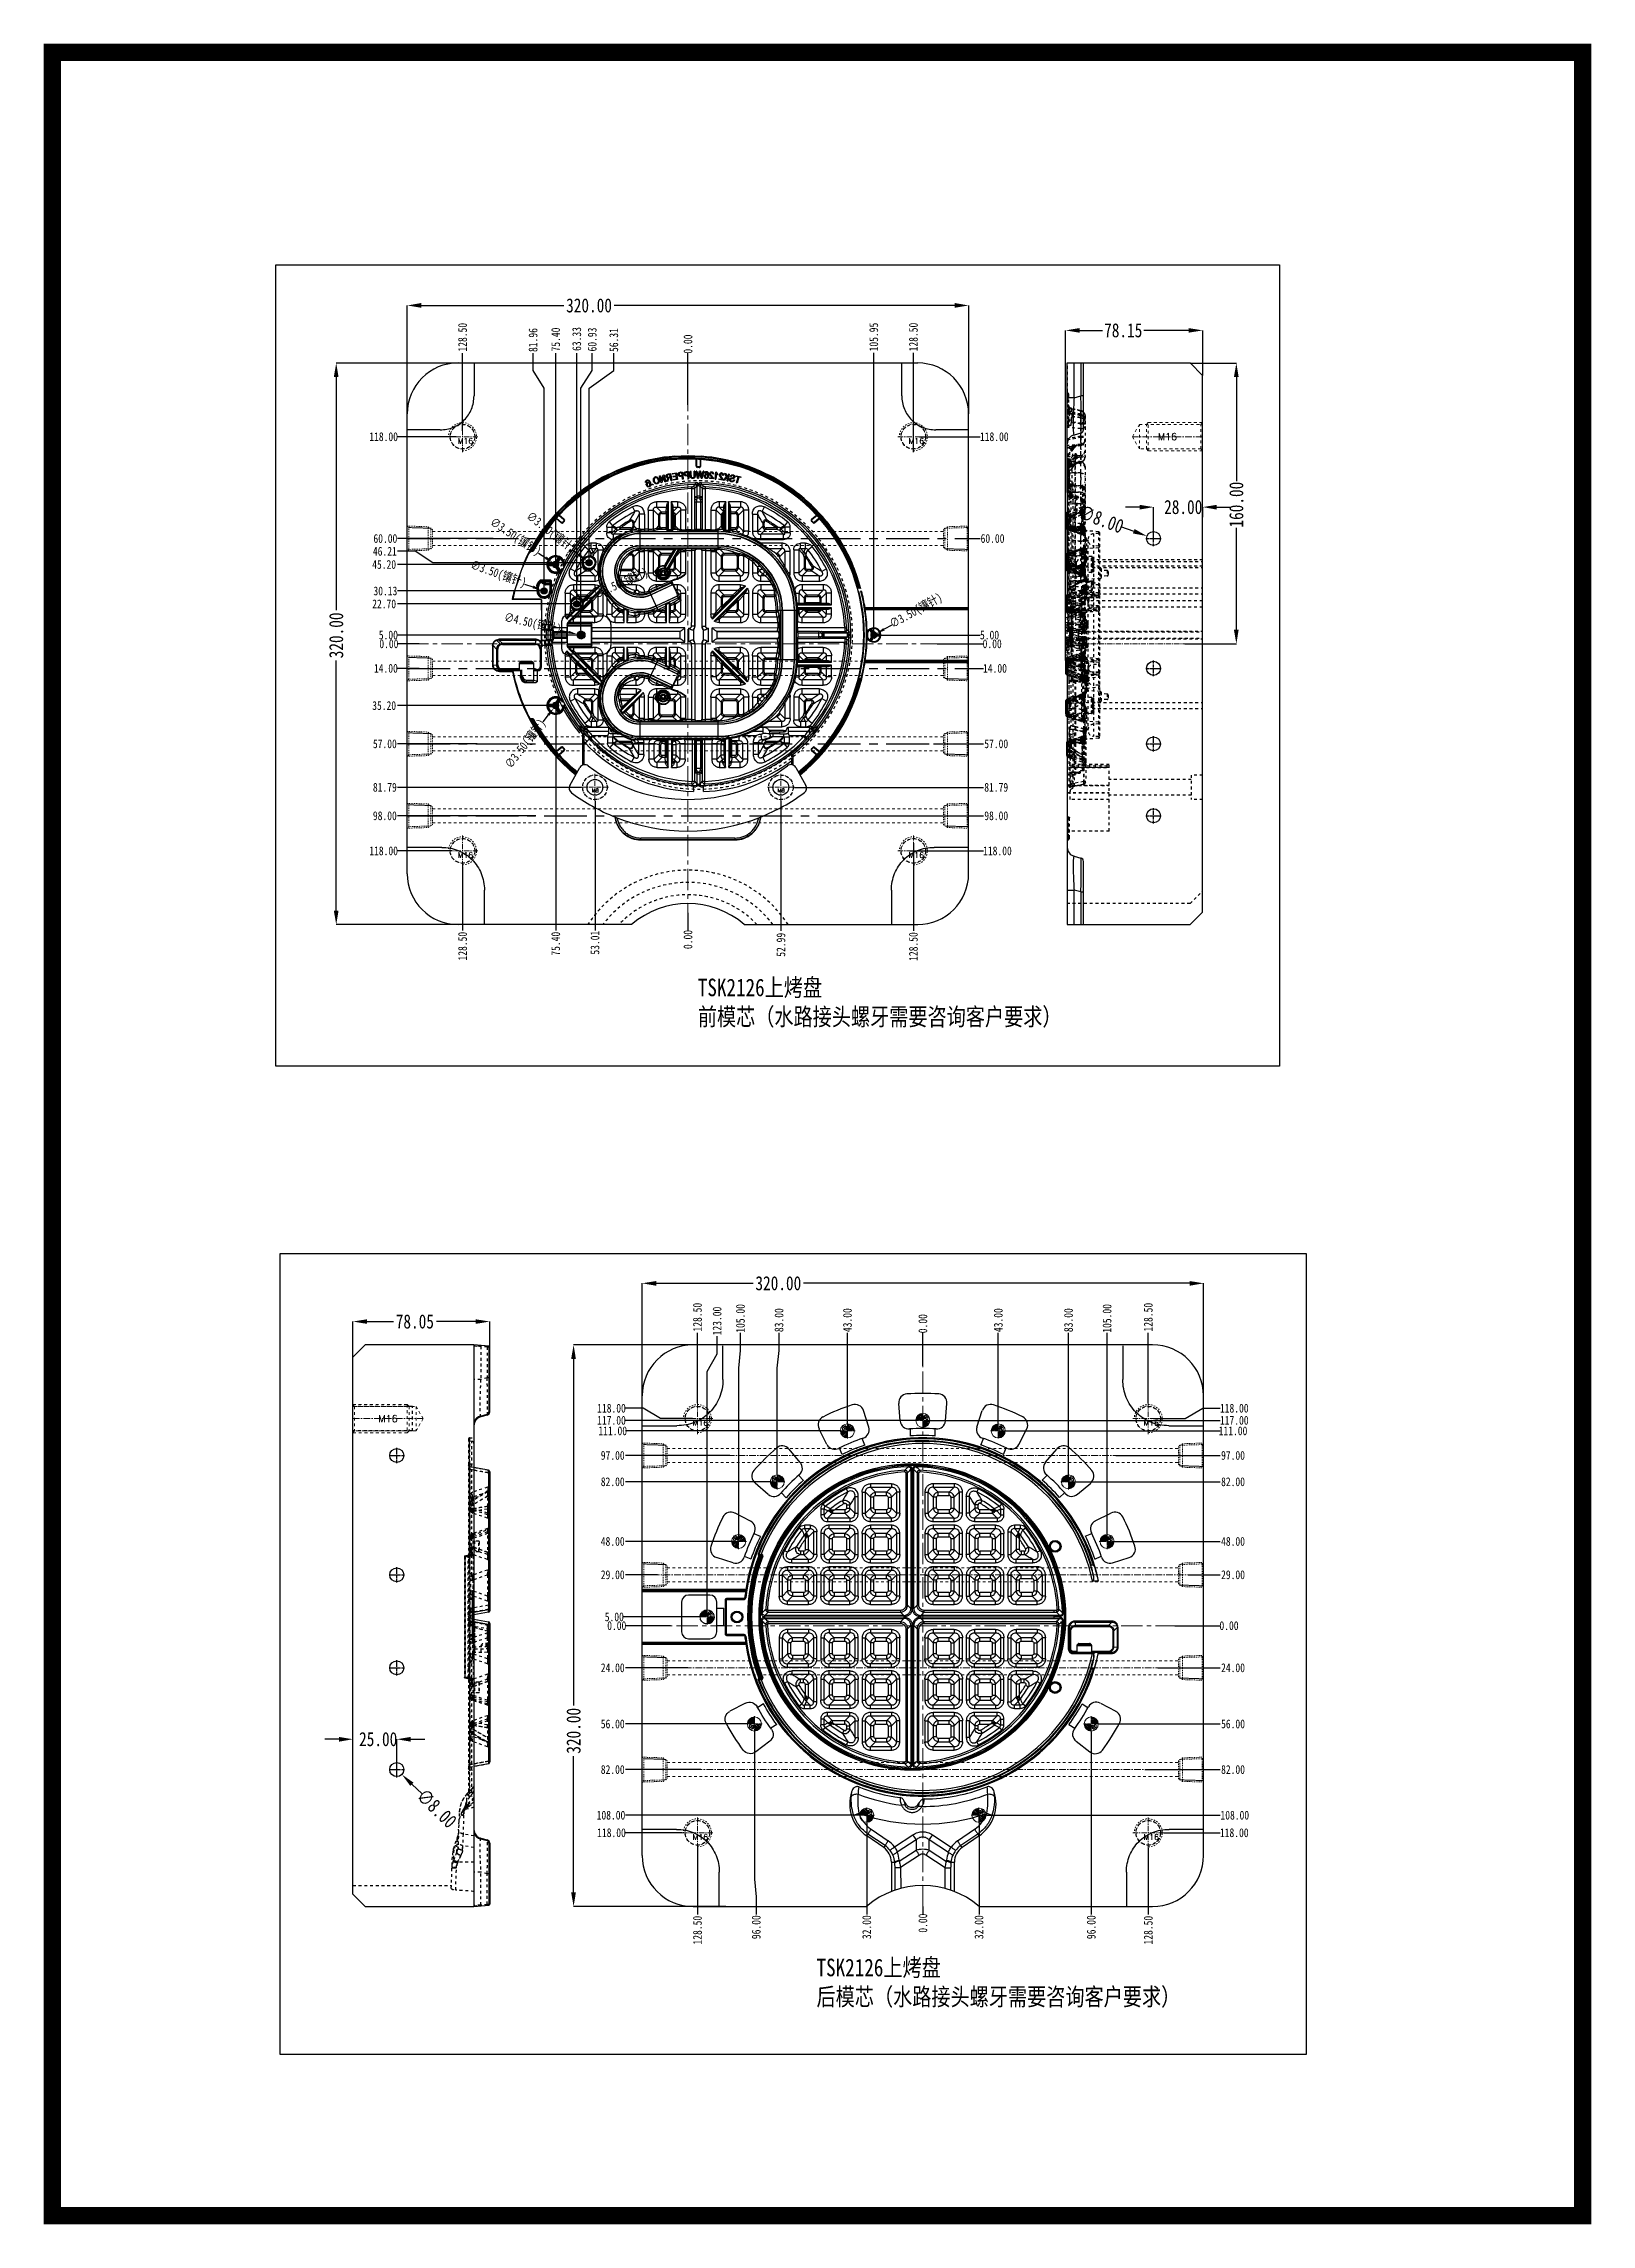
# Model space of a CAD drawing. Header units: millimetres. Extents: x 3054 to 4939, y -1170 to 130.
# Drawn here: x 3054 to 3936, y -1127 to 116 of the extents above; entities that cross this region are included whole.
import ezdxf
from ezdxf.enums import TextEntityAlignment as Align

# ---------------------------------------------------------------- set-up
doc = ezdxf.new("R2010")
doc.units = ezdxf.units.MM
doc.header["$LTSCALE"] = 16.335
doc.header["$PDMODE"] = 3
doc.header["$PDSIZE"] = 0.3125
doc.linetypes.add('CENTER', pattern=[0.6, 0.375, -0.075, 0.075, -0.075])
doc.linetypes.add('HIDDEN', pattern=[0.2, 0.1, -0.1])
doc.layers.get('0').update_dxf_attribs({"linetype": 'CONTINUOUS'})
doc.layers.get('Defpoints').update_dxf_attribs({"linetype": 'CONTINUOUS'})
doc.layers.add('11', color=7, linetype='CONTINUOUS')
doc.layers.add('21', color=7, linetype='CONTINUOUS')
for name, color, linetype, lineweight in [('center', 1, 'CENTER', 9), ('cool', 153, 'HIDDEN', 9), ('epin', 13, 'CONTINUOUS', 9), ('insert', 85, 'CONTINUOUS', 20), ('screw', 33, 'CONTINUOUS', 13)]:
    doc.layers.add(name, color=color, linetype=linetype, lineweight=lineweight)
doc.styles.get("Standard").update_dxf_attribs({"font": 'txt', "width": 0.8})
doc.styles.add('TXT', font='txt.shx', dxfattribs={"bigfont": 'gbcbig.shx'})
doc.styles.add('TXT05', font='txt.shx', dxfattribs={"width": 0.5, "bigfont": 'gbcbig.shx'})
doc.dimstyles.get("Standard").update_dxf_attribs({"dimtxt": 0.15625, "dimasz": 0.1875, "dimexe": 0.125, "dimexo": 0.0625, "dimtad": 0, "dimtih": 1, "dimtoh": 1, "dimdsep": 46, "dimtxsty": 'Standard', "dimcen": 0.09, "dimadec": 0, "dimazin": 0, "dimtp": 0.01, "dimtm": 0.01, "dimtfac": 1, "dimtofl": 0, "dimtmove": 0, "dimatfit": 3, "dimfxl": 0, "dimtolj": 1, "dimarcsym": 0})

msp = doc.modelspace()

# ---------------------------------------------------------------- texts
at = {"char_height": 10, "width": 231.00041, "attachment_point": 1}
for s, insert in [('{\\fSimSun|b0|i0|c134|p2;TSK2126上烤盘\\P前模芯（水路接头螺牙需要咨询客户要求）}', (3426.806, -417.004)), ('{\\fSimSun|b0|i0|c134|p2;TSK2126上烤盘\\P后模芯（水路接头螺牙需要咨询客户要求）}', (3494.48, -975.464))]:
    msp.add_mtext(s, dxfattribs=dict(at, insert=insert))
at = {"layer": 'screw', "color": 222, "linetype": 'HIDDEN', "ltscale": 0.995164, "style": 'TXT'}
msp.add_text('M16', height=4, rotation=360, dxfattribs=at).set_placement((3694.537, -108.18), align=Align.MIDDLE)
msp.add_text('M16', height=4, dxfattribs=at).set_placement((3250.198, -667.718), align=Align.MIDDLE)

# ---------------------------------------------------------------- blocks, each defined once
blk = doc.blocks.new('*D39')
at = {"color": 4, "lineweight": -2}
for p, q in [((3261.2, -95.2), (3261.2, -33.4)), ((3269.2, -33.4), (3350.4, -33.4)), ((3573.2, -33.4), (3379.2, -33.4)), ((3581.2, -95.2), (3581.2, -33.4))]:
    blk.add_line(p, q, dxfattribs=at)
at = {"color": 4}
for points in [[(3269.2, -32), (3269.2, -34.7), (3261.2, -33.4)], [(3573.2, -32), (3573.2, -34.7), (3581.2, -33.4)]]:
    blk.add_solid(points, dxfattribs=at)
at = {"layer": 'Defpoints', "color": 0}
for p in [(3261.2, -33.4), (3261.2, -95.2), (3581.2, -95.2)]:
    blk.add_point(p, dxfattribs=at)
at = {"color": 6, "insert": (3364.8, -33.4), "char_height": 8, "attachment_point": 5}
blk.add_mtext('\\A1;320.00', dxfattribs=at)
blk = doc.blocks.new('*D40')
at = {"color": 4, "lineweight": -2}
for p, q in [((3290.2, -66.2), (3220.7, -66.2)), ((3220.7, -74.2), (3220.7, -207)), ((3220.7, -378.2), (3220.7, -235.8)), ((3295.6, -386.2), (3220.7, -386.2))]:
    blk.add_line(p, q, dxfattribs=at)
at = {"color": 4}
for points in [[(3219.3, -74.2), (3222, -74.2), (3220.7, -66.2)], [(3219.3, -378.2), (3222, -378.2), (3220.7, -386.2)]]:
    blk.add_solid(points, dxfattribs=at)
at = {"layer": 'Defpoints', "color": 0}
for p in [(3290.2, -66.2), (3220.7, -386.2), (3295.6, -386.2)]:
    blk.add_point(p, dxfattribs=at)
at = {"color": 6, "insert": (3220.7, -221.4), "char_height": 8, "attachment_point": 5, "rotation": 90}
blk.add_mtext('\\A1;320.00', dxfattribs=at)
blk = doc.blocks.new('*D41')
at = {"color": 4, "lineweight": -2}
for p, q in [((3395.1, -656.4), (3395.1, -590.6)), ((3403.1, -590.6), (3458.3, -590.6)), ((3707.1, -590.6), (3487.1, -590.6)), ((3715.1, -654.7), (3715.1, -590.6))]:
    blk.add_line(p, q, dxfattribs=at)
at = {"color": 4}
for points in [[(3403.1, -589.3), (3403.1, -592), (3395.1, -590.6)], [(3707.1, -589.3), (3707.1, -592), (3715.1, -590.6)]]:
    blk.add_solid(points, dxfattribs=at)
at = {"layer": 'Defpoints', "color": 0}
for p in [(3395.1, -590.6), (3395.1, -656.4), (3715.1, -654.7)]:
    blk.add_point(p, dxfattribs=at)
at = {"color": 6, "insert": (3472.7, -590.6), "char_height": 8, "attachment_point": 5}
blk.add_mtext('\\A1;320.00', dxfattribs=at)
blk = doc.blocks.new('*D42')
at = {"color": 4, "lineweight": -2}
for p, q in [((3424.1, -625.7), (3356, -625.7)), ((3356, -633.7), (3356, -831.2)), ((3356, -937.7), (3356, -860)), ((3442.8, -945.7), (3356, -945.7))]:
    blk.add_line(p, q, dxfattribs=at)
at = {"color": 4}
for points in [[(3354.6, -633.7), (3357.3, -633.7), (3356, -625.7)], [(3354.6, -937.7), (3357.3, -937.7), (3356, -945.7)]]:
    blk.add_solid(points, dxfattribs=at)
at = {"layer": 'Defpoints', "color": 0}
for p in [(3424.1, -625.7), (3356, -945.7), (3442.8, -945.7)]:
    blk.add_point(p, dxfattribs=at)
at = {"color": 6, "insert": (3356, -845.6), "char_height": 8, "attachment_point": 5, "rotation": 90}
blk.add_mtext('\\A1;320.00', dxfattribs=at)
blk = doc.blocks.new('*D43')
at = {"color": 4, "lineweight": -2}
for p, q in [((3230.2, -632.7), (3230.2, -612.4)), ((3238.2, -612.4), (3253.3, -612.4)), ((3300.2, -612.4), (3277.8, -612.4)), ((3308.2, -627.5), (3308.2, -612.4))]:
    blk.add_line(p, q, dxfattribs=at)
at = {"color": 4}
for points in [[(3238.2, -611.1), (3238.2, -613.7), (3230.2, -612.4)], [(3300.2, -611.1), (3300.2, -613.7), (3308.2, -612.4)]]:
    blk.add_solid(points, dxfattribs=at)
at = {"layer": 'Defpoints', "color": 0}
for p in [(3230.2, -612.4), (3230.2, -632.7), (3308.2, -627.5, 0)]:
    blk.add_point(p, dxfattribs=at)
at = {"color": 6, "insert": (3265.5, -612.4), "char_height": 8, "attachment_point": 5}
blk.add_mtext('\\A1;78.05', dxfattribs=at)
blk = doc.blocks.new('*D56')
at = {"color": 4, "lineweight": -2}
for p, q in [((3636.4, -222.5), (3636.4, -47.6)), ((3644.4, -47.6), (3657.5, -47.6)), ((3706.6, -47.6), (3681, -47.6)), ((3714.6, -73.3), (3714.6, -47.6))]:
    blk.add_line(p, q, dxfattribs=at)
at = {"color": 4}
for points in [[(3644.4, -46.3), (3644.4, -48.9), (3636.4, -47.6)], [(3706.6, -46.3), (3706.6, -48.9), (3714.6, -47.6)]]:
    blk.add_solid(points, dxfattribs=at)
at = {"layer": 'Defpoints', "color": 0}
for p in [(3714.6, -47.6), (3714.6, -73.3), (3636.4, -222.5)]:
    blk.add_point(p, dxfattribs=at)
at = {"color": 6, "insert": (3669.3, -47.6), "char_height": 8, "attachment_point": 5}
blk.add_mtext('\\A1;78.15', dxfattribs=at)
blk = doc.blocks.new('epin_ejp_8')
at = {"layer": 'epin'}
h = blk.add_hatch(dxfattribs=at)
h.set_pattern_fill('_ANSI31', color=123, scale=0.2, angle=90, style=0)
h.set_pattern_definition([(135, (-3609.8168, 780.7174), (-0.44901281, -0.44901281), [])])
h.paths.add_polyline_path([(0, 4, 0.4142136), (-4, 0), (0, 0)])
h.paths.add_polyline_path([(4, 0), (0, 0), (0, -4, 0.4142136)])
at = {"layer": 'epin', "color": 1, "linetype": 'CENTER', "ltscale": 0.248791}
for p, q in [((-4.4, 0), (4.4, 0)), ((0, -4.4), (0, 4.4))]:
    blk.add_line(p, q, dxfattribs=at)
at = {"layer": 'epin'}
blk.add_circle((0, 0), 4, dxfattribs=at)
at = {"layer": 'epin', "color": 6, "style": 'TXT05', "width": 0.5}
blk.add_text('%%c8', height=2.8, dxfattribs=at).set_placement((0.16, 0.4))
blk = doc.blocks.new('screw_m16_g')
at = {"layer": 'screw', "color": 1, "linetype": 'CENTER', "ltscale": 0.497582}
for p, q in [((-8.8, 0), (8.8, 0)), ((0, -8.8), (0, 8.8))]:
    blk.add_line(p, q, dxfattribs=at)
at = {"layer": 'screw', "linetype": 'HIDDEN', "ltscale": 0.497582}
blk.add_circle((0, 0), 7, dxfattribs=at)
at = {"layer": 'screw', "color": 92, "linetype": 'HIDDEN', "ltscale": 0.497582}
blk.add_arc((0, 0), 8, 270, 180, dxfattribs=at)
at = {"layer": 'screw', "color": 6, "style": 'TXT'}
blk.add_text('M16', height=3.2, dxfattribs=at).set_placement((-2.72, -4))
blk = doc.blocks.new('cool_jt_f12')
at = {"layer": 'cool', "ltscale": 0.3}
for p, q in [((0, 7.0785), (0.856, 6.2225)), ((0, 7.0785), (12, 6.7035)), ((0.856, 6.2225), (0.856, -6.2225)), ((13.5, 5.827375), (0.856, 6.2225)), ((0.856, 6.2225), (13.5, 5.827375)), ((12, 6.7035), (12.856, 5.8475)), ((12, 6.7035), (12, -6.7035)), ((14.327375, 5), (13.5, 5.827375)), ((13.5, -5.827375), (13.5, 5.827375)), ((14.327375, -5), (14.327375, 5)), ((0.856, -6.2225), (0, -7.0785)), ((0, -7.0785), (12, -6.7035)), ((0.856, -6.2225), (13.5, -5.827375)), ((12, -6.7035), (12.856, -5.8475)), ((13.5, -5.827375), (14.327375, -5))]:
    blk.add_line(p, q, dxfattribs=at)
blk = doc.blocks.new('*D61')
at = {"color": 4, "lineweight": -2}
for p, q in [((3222.2, -850.4), (3214.2, -850.4)), ((3230.2, -859.1), (3230.2, -850.4)), ((3255.2, -865.8), (3255.2, -850.4)), ((3263.2, -850.4), (3271.2, -850.4))]:
    blk.add_line(p, q, dxfattribs=at)
at = {"color": 4}
for points in [[(3222.2, -849.1), (3222.2, -851.8), (3230.2, -850.4)], [(3263.2, -849.1), (3263.2, -851.8), (3255.2, -850.4)]]:
    blk.add_solid(points, dxfattribs=at)
at = {"layer": 'Defpoints', "color": 0}
for p in [(3230.2, -850.4), (3230.2, -859.1), (3255.2, -865.8)]:
    blk.add_point(p, dxfattribs=at)
at = {"color": 6, "insert": (3244.6, -850.4), "char_height": 8, "attachment_point": 5}
blk.add_mtext('\\A1;25.00', dxfattribs=at)
blk = doc.blocks.new('*D62')
at = {"color": 4, "lineweight": -2}
blk.add_line((3269.6, -881.6), (3263.8, -876.1), dxfattribs=at)
at = {"color": 4}
blk.add_solid([(3264.7, -875.1), (3262.9, -877), (3258.1, -870.5)], dxfattribs=at)
at = {"layer": 'Defpoints', "color": 0}
for p in [(3252.3, -864.9), (3258.1, -870.5)]:
    blk.add_point(p, dxfattribs=at)
at = {"color": 6, "insert": (3278, -889.8), "char_height": 8, "attachment_point": 5, "rotation": 316.0008}
blk.add_mtext('\\A1;∅8.00', dxfattribs=at)
blk = doc.blocks.new('*D63')
at = {"color": 4, "lineweight": -2}
for p, q in [((3678.6, -148.3), (3670.6, -148.3)), ((3686.6, -166.2), (3686.6, -148.3)), ((3714.6, -154), (3714.6, -148.3)), ((3722.6, -148.3), (3730.6, -148.3))]:
    blk.add_line(p, q, dxfattribs=at)
at = {"color": 4}
for points in [[(3678.6, -147), (3678.6, -149.7), (3686.6, -148.3)], [(3722.6, -147), (3722.6, -149.7), (3714.6, -148.3)]]:
    blk.add_solid(points, dxfattribs=at)
at = {"layer": 'Defpoints', "color": 0}
for p in [(3714.6, -148.3), (3714.6, -154), (3686.6, -166.2)]:
    blk.add_point(p, dxfattribs=at)
at = {"color": 6, "insert": (3703.5, -148.3), "char_height": 8, "attachment_point": 5}
blk.add_mtext('\\A1;28.00', dxfattribs=at)
blk = doc.blocks.new('insert_cir_3.5')
at = {"layer": 'insert'}
h = blk.add_hatch(dxfattribs=at)
h.set_pattern_fill('_ANSI31', color=123, scale=0.0875, angle=90, style=0)
h.set_pattern_definition([(135, (-3527.1127, 221.18007), (-0.196443103, -0.196443103), [])])
h.paths.add_polyline_path([(-1.75, 0, 1), (1.75, 0, 1)])
at = {"layer": 'insert', "color": 1, "linetype": 'CENTER', "ltscale": 0.108846}
for p, q in [((-1.925, 0), (1.925, 0)), ((0, -1.925), (0, 1.925))]:
    blk.add_line(p, q, dxfattribs=at)
at = {"layer": 'insert'}
blk.add_circle((0, 0), 1.75, dxfattribs=at)
blk = doc.blocks.new('insert_cir_4.5')
at = {"layer": 'insert'}
h = blk.add_hatch(dxfattribs=at)
h.set_pattern_fill('_ANSI31', color=123, scale=0.1125, angle=90, style=0)
h.set_pattern_definition([(135, (-3360.23327, 221.18007), (-0.252569703, -0.252569703), [])])
h.paths.add_polyline_path([(-2.25, 0, 1), (2.25, 0, 1)])
at = {"layer": 'insert', "color": 1, "linetype": 'CENTER', "ltscale": 0.139945}
for p, q in [((-2.475, 0), (2.475, 0)), ((0, -2.475), (0, 2.475))]:
    blk.add_line(p, q, dxfattribs=at)
at = {"layer": 'insert'}
blk.add_circle((0, 0), 2.25, dxfattribs=at)
blk = doc.blocks.new('*D66')
at = {"color": 4, "lineweight": -2}
blk.add_line((3348.3, -218.5), (3353.2, -219.6), dxfattribs=at)
at = {"color": 4}
blk.add_solid([(3353.3, -218.8), (3353, -220.4), (3358, -220.7)], dxfattribs=at)
at = {"layer": 'Defpoints', "color": 0}
for p in [(3358, -220.7), (3362.4, -221.7)]:
    blk.add_point(p, dxfattribs=at)
at = {"color": 6, "insert": (3332.6, -215), "char_height": 5, "attachment_point": 5, "rotation": 347.3777}
blk.add_mtext('\\A1;∅4.50(镶针)', dxfattribs=at)
blk = doc.blocks.new('*D67')
at = {"color": 4, "lineweight": -2}
blk.add_line((3368.6, -198.7), (3364, -200.7), dxfattribs=at)
at = {"color": 4}
blk.add_solid([(3363.7, -200), (3364.3, -201.5), (3359.4, -202.8)], dxfattribs=at)
at = {"layer": 'Defpoints', "color": 0}
for p in [(3356.2, -204.2), (3359.4, -202.8)]:
    blk.add_point(p, dxfattribs=at)
at = {"color": 6, "insert": (3383.2, -192.2), "char_height": 5, "attachment_point": 5, "rotation": 23.9043}
blk.add_mtext('\\A1;∅3.50(镶针)', dxfattribs=at)
blk = doc.blocks.new('*D68')
at = {"color": 4, "lineweight": -2}
blk.add_line((3328.1, -192.2), (3332.8, -193.8), dxfattribs=at)
at = {"color": 4}
blk.add_solid([(3333.1, -193), (3332.6, -194.6), (3337.5, -195.5)], dxfattribs=at)
at = {"layer": 'Defpoints', "color": 0}
for p in [(3337.5, -195.5), (3340.9, -196.6)]:
    blk.add_point(p, dxfattribs=at)
at = {"color": 6, "insert": (3313, -186.8), "char_height": 5, "attachment_point": 5, "rotation": 340.6363}
blk.add_mtext('\\A1;∅3.50(镶针)', dxfattribs=at)
blk = doc.blocks.new('*D69')
at = {"color": 4, "lineweight": -2}
blk.add_line((3336, -174.5), (3340.1, -177.2), dxfattribs=at)
at = {"color": 4}
blk.add_solid([(3340.6, -176.5), (3339.7, -177.9), (3344.3, -180)], dxfattribs=at)
at = {"layer": 'Defpoints', "color": 0}
for p in [(3344.3, -180), (3347.2, -182)]:
    blk.add_point(p, dxfattribs=at)
at = {"color": 6, "insert": (3322.7, -165.6), "char_height": 5, "attachment_point": 5, "rotation": 326.3187}
blk.add_mtext('\\A1;∅3.50(镶针)', dxfattribs=at)
blk = doc.blocks.new('*D70')
at = {"color": 4, "lineweight": -2}
blk.add_line((3355.6, -172.8), (3359.5, -175.9), dxfattribs=at)
at = {"color": 4}
blk.add_solid([(3360, -175.2), (3359, -176.5), (3363.5, -178.9)], dxfattribs=at)
at = {"layer": 'Defpoints', "color": 0}
for p in [(3363.5, -178.9), (3366.2, -181)]:
    blk.add_point(p, dxfattribs=at)
at = {"color": 6, "insert": (3342.9, -163), "char_height": 5, "attachment_point": 5, "rotation": 322.3363}
blk.add_mtext('\\A1;∅3.50(镶针)', dxfattribs=at)
blk = doc.blocks.new('*D71')
at = {"color": 4, "lineweight": -2}
blk.add_line((3338.6, -270.7), (3341.7, -266.7), dxfattribs=at)
at = {"color": 4}
blk.add_solid([(3341, -266.2), (3342.3, -267.2), (3344.7, -262.8)], dxfattribs=at)
at = {"layer": 'Defpoints', "color": 0}
for p in [(3346.8, -260), (3344.7, -262.8)]:
    blk.add_point(p, dxfattribs=at)
at = {"color": 6, "insert": (3328.9, -283.4), "char_height": 5, "attachment_point": 5, "rotation": 52.5422}
blk.add_mtext('\\A1;∅3.50(镶针)', dxfattribs=at)
blk = doc.blocks.new('*D72')
at = {"color": 4, "lineweight": -2}
blk.add_line((3537.4, -215.5), (3533, -217.9), dxfattribs=at)
at = {"color": 4}
blk.add_solid([(3532.6, -217.2), (3533.4, -218.6), (3528.6, -220.3)], dxfattribs=at)
at = {"layer": 'Defpoints', "color": 0}
for p in [(3525.6, -222), (3528.6, -220.3)]:
    blk.add_point(p, dxfattribs=at)
at = {"color": 6, "insert": (3551.4, -207.7), "char_height": 5, "attachment_point": 5, "rotation": 29.1265}
blk.add_mtext('\\A1;∅3.50(镶针)', dxfattribs=at)
blk = doc.blocks.new('screw_m8_i')
at = {"layer": 'screw', "color": 1, "linetype": 'CENTER', "ltscale": 0.435384}
for p, q in [((-7.7, 0), (7.7, 0)), ((0, -7.7), (0, 7.7))]:
    blk.add_line(p, q, dxfattribs=at)
at = {"layer": 'screw', "color": 8, "linetype": 'HIDDEN', "ltscale": 0.435384}
blk.add_circle((0, 0), 7, dxfattribs=at)
at = {"layer": 'screw'}
blk.add_circle((0, 0), 4.5, dxfattribs=at)
at = {"layer": 'screw', "color": 6, "style": 'TXT'}
blk.add_text('M8', height=2.1, dxfattribs=at).set_placement((-1.82, -2.8))
blk = doc.blocks.new('*D74')
at = {"color": 4, "lineweight": -2}
for p, q in [((3707.4, -66.2), (3733.8, -66.2)), ((3733.8, -74.2), (3733.8, -133.5)), ((3733.8, -218.2), (3733.8, -160.2)), ((3704.5, -226.2), (3733.8, -226.2))]:
    blk.add_line(p, q, dxfattribs=at)
at = {"color": 4}
for points in [[(3732.4, -74.2), (3735.1, -74.2), (3733.8, -66.2)], [(3732.4, -218.2), (3735.1, -218.2), (3733.8, -226.2)]]:
    blk.add_solid(points, dxfattribs=at)
at = {"layer": 'Defpoints', "color": 0}
for p in [(3707.4, -66.2), (3704.5, -226.2), (3733.8, -226.2)]:
    blk.add_point(p, dxfattribs=at)
at = {"color": 6, "insert": (3733.8, -146.9), "char_height": 8, "attachment_point": 5, "rotation": 90}
blk.add_mtext('\\A1;160.00', dxfattribs=at)
blk = doc.blocks.new('*D75')
at = {"color": 4, "lineweight": -2}
blk.add_line((3667.8, -159.3), (3675.3, -162), dxfattribs=at)
at = {"color": 4}
blk.add_solid([(3675.8, -160.8), (3674.8, -163.3), (3682.8, -164.8)], dxfattribs=at)
at = {"layer": 'Defpoints', "color": 0}
for p in [(3682.8, -164.8), (3690.3, -167.6)]:
    blk.add_point(p, dxfattribs=at)
at = {"color": 6, "insert": (3656.8, -155.2), "char_height": 8, "attachment_point": 5, "rotation": 339.7526}
blk.add_mtext('\\A1;∅8.00', dxfattribs=at)
blk = doc.blocks.new('*D76')
at = {"color": 4, "lineweight": -2}
blk.add_line((3563.3, -226.2), (3589.6, -226.2), dxfattribs=at)
at = {"layer": 'Defpoints', "color": 0}
for p in [(3421.2, -226.2), (3563.3, -226.2), (3589.6, -226.2)]:
    blk.add_point(p, dxfattribs=at)
at = {"color": 6, "insert": (3594.6, -226.2), "char_height": 5, "attachment_point": 5}
blk.add_mtext('\\A1;0.00', dxfattribs=at)
blk = doc.blocks.new('*D77')
at = {"color": 4, "lineweight": -2}
blk.add_line((3573.8, -240.2), (3589.6, -240.2), dxfattribs=at)
at = {"layer": 'Defpoints', "color": 0}
for p in [(3421.2, -226.2), (3573.8, -240.2), (3589.6, -240.2)]:
    blk.add_point(p, dxfattribs=at)
at = {"color": 6, "insert": (3596.2, -240.2), "char_height": 5, "attachment_point": 5}
blk.add_mtext('\\A1;14.00', dxfattribs=at)
blk = doc.blocks.new('*D78')
at = {"color": 4, "lineweight": -2}
blk.add_line((3561.2, -283.2), (3589.6, -283.2), dxfattribs=at)
at = {"layer": 'Defpoints', "color": 0}
for p in [(3421.2, -226.2), (3561.2, -283.2), (3589.6, -283.2)]:
    blk.add_point(p, dxfattribs=at)
at = {"color": 6, "insert": (3596.9, -283.2), "char_height": 5, "attachment_point": 5}
blk.add_mtext('\\A1;57.00', dxfattribs=at)
blk = doc.blocks.new('*D79')
at = {"color": 4, "lineweight": -2}
blk.add_line((3481.9, -308), (3589.6, -308), dxfattribs=at)
at = {"layer": 'Defpoints', "color": 0}
for p in [(3421.2, -226.2), (3481.9, -308), (3589.6, -308)]:
    blk.add_point(p, dxfattribs=at)
at = {"color": 6, "insert": (3596.9, -308), "char_height": 5, "attachment_point": 5}
blk.add_mtext('\\A1;81.79', dxfattribs=at)
blk = doc.blocks.new('*D80')
at = {"color": 4, "lineweight": -2}
blk.add_line((3516.6, -324.2), (3589.6, -324.2), dxfattribs=at)
at = {"layer": 'Defpoints', "color": 0}
for p in [(3421.2, -226.2), (3516.6, -324.2), (3589.6, -324.2)]:
    blk.add_point(p, dxfattribs=at)
at = {"color": 6, "insert": (3596.9, -324.2), "char_height": 5, "attachment_point": 5}
blk.add_mtext('\\A1;98.00', dxfattribs=at)
blk = doc.blocks.new('*D81')
at = {"color": 4, "lineweight": -2}
blk.add_line((3547.5, -344.2), (3589.6, -344.2), dxfattribs=at)
at = {"layer": 'Defpoints', "color": 0}
for p in [(3421.2, -226.2), (3547.5, -344.2), (3589.6, -344.2)]:
    blk.add_point(p, dxfattribs=at)
at = {"color": 6, "insert": (3597.6, -344.2), "char_height": 5, "attachment_point": 5}
blk.add_mtext('\\A1;118.00', dxfattribs=at)
blk = doc.blocks.new('*D82')
at = {"color": 4, "lineweight": -2}
blk.add_line((3421.2, -379.5), (3421.2, -389.7), dxfattribs=at)
at = {"layer": 'Defpoints', "color": 0}
for p in [(3421.2, -226.2), (3421.2, -379.5), (3421.2, -389.7)]:
    blk.add_point(p, dxfattribs=at)
at = {"color": 6, "insert": (3421.2, -394.7), "char_height": 5, "attachment_point": 5, "rotation": 90}
blk.add_mtext('\\A1;0.00', dxfattribs=at)
blk = doc.blocks.new('*D83')
at = {"color": 4, "lineweight": -2}
blk.add_line((3474.2, -315.7), (3474.2, -389.7), dxfattribs=at)
at = {"layer": 'Defpoints', "color": 0}
for p in [(3421.2, -226.2), (3474.2, -315.7), (3474.2, -389.7)]:
    blk.add_point(p, dxfattribs=at)
at = {"color": 6, "insert": (3474.2, -397.7), "char_height": 5, "attachment_point": 5, "rotation": 90}
blk.add_mtext('\\A1;52.99', dxfattribs=at)
blk = doc.blocks.new('*D84')
at = {"color": 4, "lineweight": -2}
blk.add_line((3549.7, -339.8), (3549.7, -389.7), dxfattribs=at)
at = {"layer": 'Defpoints', "color": 0}
for p in [(3421.2, -226.2), (3549.7, -339.8), (3549.7, -389.7)]:
    blk.add_point(p, dxfattribs=at)
at = {"color": 6, "insert": (3549.7, -398.7), "char_height": 5, "attachment_point": 5, "rotation": 90}
blk.add_mtext('\\A1;128.50', dxfattribs=at)
blk = doc.blocks.new('*D85')
at = {"color": 4, "lineweight": -2}
blk.add_line((3421.2, -90.1), (3421.2, -60.4), dxfattribs=at)
at = {"layer": 'Defpoints', "color": 0}
for p in [(3421.2, -60.4), (3421.2, -90.1), (3421.2, -226.2)]:
    blk.add_point(p, dxfattribs=at)
at = {"color": 6, "insert": (3421.2, -55.4), "char_height": 5, "attachment_point": 5, "rotation": 90}
blk.add_mtext('\\A1;0.00', dxfattribs=at)
blk = doc.blocks.new('*D86')
at = {"color": 4, "lineweight": -2}
blk.add_line((3527.1, -219.3), (3527.1, -60.4), dxfattribs=at)
at = {"layer": 'Defpoints', "color": 0}
for p in [(3527.1, -60.4), (3527.1, -219.3), (3421.2, -226.2)]:
    blk.add_point(p, dxfattribs=at)
at = {"color": 6, "insert": (3527.1, -51.4), "char_height": 5, "attachment_point": 5, "rotation": 90}
blk.add_mtext('\\A1;105.95', dxfattribs=at)
blk = doc.blocks.new('*D87')
at = {"color": 4, "lineweight": -2}
blk.add_line((3549.7, -117), (3549.7, -60.4), dxfattribs=at)
at = {"layer": 'Defpoints', "color": 0}
for p in [(3549.7, -60.4), (3549.7, -117), (3421.2, -226.2)]:
    blk.add_point(p, dxfattribs=at)
at = {"color": 6, "insert": (3549.7, -51.4), "char_height": 5, "attachment_point": 5, "rotation": 90}
blk.add_mtext('\\A1;128.50', dxfattribs=at)
blk = doc.blocks.new('*D88')
at = {"color": 4, "lineweight": -2}
blk.add_line((3553.2, -108.2), (3587.8, -108.2), dxfattribs=at)
at = {"layer": 'Defpoints', "color": 0}
for p in [(3553.2, -108.2), (3587.8, -108.2), (3421.2, -226.2)]:
    blk.add_point(p, dxfattribs=at)
at = {"color": 6, "insert": (3595.8, -108.2), "char_height": 5, "attachment_point": 5}
blk.add_mtext('\\A1;118.00', dxfattribs=at)
blk = doc.blocks.new('*D89')
at = {"color": 4, "lineweight": -2}
blk.add_line((3575.8, -166.2), (3587.8, -166.2), dxfattribs=at)
at = {"layer": 'Defpoints', "color": 0}
for p in [(3575.8, -166.2), (3587.8, -166.2), (3421.2, -226.2)]:
    blk.add_point(p, dxfattribs=at)
at = {"color": 6, "insert": (3594.8, -166.2), "char_height": 5, "attachment_point": 5}
blk.add_mtext('\\A1;60.00', dxfattribs=at)
blk = doc.blocks.new('*D90')
at = {"color": 4, "lineweight": -2}
blk.add_line((3529, -221.2), (3587.8, -221.2), dxfattribs=at)
at = {"layer": 'Defpoints', "color": 0}
for p in [(3529, -221.2), (3587.8, -221.2), (3421.2, -226.2)]:
    blk.add_point(p, dxfattribs=at)
at = {"color": 6, "insert": (3593.1, -221.2), "char_height": 5, "attachment_point": 5}
blk.add_mtext('\\A1;5.00', dxfattribs=at)
blk = doc.blocks.new('*D91')
at = {"color": 4, "lineweight": -2}
blk.add_line((3268, -226.2), (3255.7, -226.2), dxfattribs=at)
at = {"layer": 'Defpoints', "color": 0}
for p in [(3255.7, -226.2), (3268, -226.2), (3421.2, -226.2)]:
    blk.add_point(p, dxfattribs=at)
at = {"color": 6, "insert": (3250.7, -226.2), "char_height": 5, "attachment_point": 5}
blk.add_mtext('\\A1;0.00', dxfattribs=at)
blk = doc.blocks.new('*D92')
at = {"color": 4, "lineweight": -2}
blk.add_line((3268, -240.2), (3255.7, -240.2), dxfattribs=at)
at = {"layer": 'Defpoints', "color": 0}
for p in [(3421.2, -226.2), (3255.7, -240.2), (3268, -240.2)]:
    blk.add_point(p, dxfattribs=at)
at = {"color": 6, "insert": (3249, -240.2), "char_height": 5, "attachment_point": 5}
blk.add_mtext('\\A1;14.00', dxfattribs=at)
blk = doc.blocks.new('*D93')
at = {"color": 4, "lineweight": -2}
blk.add_line((3343.8, -261.4), (3255.7, -261.4), dxfattribs=at)
at = {"layer": 'Defpoints', "color": 0}
for p in [(3421.2, -226.2), (3255.7, -261.4), (3343.8, -261.4)]:
    blk.add_point(p, dxfattribs=at)
at = {"color": 6, "insert": (3248, -261.4), "char_height": 5, "attachment_point": 5}
blk.add_mtext('\\A1;35.20', dxfattribs=at)
blk = doc.blocks.new('*D94')
at = {"color": 4, "lineweight": -2}
blk.add_line((3301.1, -283.2), (3255.7, -283.2), dxfattribs=at)
at = {"layer": 'Defpoints', "color": 0}
for p in [(3421.2, -226.2), (3255.7, -283.2), (3301.1, -283.2)]:
    blk.add_point(p, dxfattribs=at)
at = {"color": 6, "insert": (3248.4, -283.2), "char_height": 5, "attachment_point": 5}
blk.add_mtext('\\A1;57.00', dxfattribs=at)
blk = doc.blocks.new('*D95')
at = {"color": 4, "lineweight": -2}
blk.add_line((3360.5, -308), (3255.7, -308), dxfattribs=at)
at = {"layer": 'Defpoints', "color": 0}
for p in [(3421.2, -226.2), (3255.7, -308), (3360.5, -308)]:
    blk.add_point(p, dxfattribs=at)
at = {"color": 6, "insert": (3248.4, -308), "char_height": 5, "attachment_point": 5}
blk.add_mtext('\\A1;81.79', dxfattribs=at)
blk = doc.blocks.new('*D96')
at = {"color": 4, "lineweight": -2}
blk.add_line((3334.4, -324.2), (3255.7, -324.2), dxfattribs=at)
at = {"layer": 'Defpoints', "color": 0}
for p in [(3421.2, -226.2), (3255.7, -324.2), (3334.4, -324.2)]:
    blk.add_point(p, dxfattribs=at)
at = {"color": 6, "insert": (3248.4, -324.2), "char_height": 5, "attachment_point": 5}
blk.add_mtext('\\A1;98.00', dxfattribs=at)
blk = doc.blocks.new('*D97')
at = {"color": 4, "lineweight": -2}
blk.add_line((3286.8, -344.2), (3255.7, -344.2), dxfattribs=at)
at = {"layer": 'Defpoints', "color": 0}
for p in [(3421.2, -226.2), (3255.7, -344.2), (3286.8, -344.2)]:
    blk.add_point(p, dxfattribs=at)
at = {"color": 6, "insert": (3247.7, -344.2), "char_height": 5, "attachment_point": 5}
blk.add_mtext('\\A1;118.00', dxfattribs=at)
blk = doc.blocks.new('*D98')
at = {"color": 4, "lineweight": -2}
blk.add_line((3357.8, -221.2), (3255.7, -221.2), dxfattribs=at)
at = {"layer": 'Defpoints', "color": 0}
for p in [(3255.7, -221.2), (3357.8, -221.2), (3421.2, -226.2)]:
    blk.add_point(p, dxfattribs=at)
at = {"color": 6, "insert": (3250.4, -221.2), "char_height": 5, "attachment_point": 5}
blk.add_mtext('\\A1;5.00', dxfattribs=at)
blk = doc.blocks.new('*D99')
at = {"color": 4, "lineweight": -2}
blk.add_line((3355.9, -203.5), (3255.7, -203.5), dxfattribs=at)
at = {"layer": 'Defpoints', "color": 0}
for p in [(3255.7, -203.5), (3355.9, -203.5), (3421.2, -226.2)]:
    blk.add_point(p, dxfattribs=at)
at = {"color": 6, "insert": (3248, -203.5), "char_height": 5, "attachment_point": 5}
blk.add_mtext('\\A1;22.70', dxfattribs=at)
blk = doc.blocks.new('*D100')
at = {"color": 4, "lineweight": -2}
blk.add_line((3341.1, -196.1), (3255.7, -196.1), dxfattribs=at)
at = {"layer": 'Defpoints', "color": 0}
for p in [(3255.7, -196.1), (3341.1, -196.1), (3421.2, -226.2)]:
    blk.add_point(p, dxfattribs=at)
at = {"color": 6, "insert": (3248.7, -196.1), "char_height": 5, "attachment_point": 5}
blk.add_mtext('\\A1;30.13', dxfattribs=at)
blk = doc.blocks.new('*D101')
at = {"color": 4, "lineweight": -2}
for p, q in [((3265.7, -173.5), (3255.7, -173.5)), ((3275.7, -180), (3265.7, -173.5)), ((3362.9, -180), (3275.7, -180))]:
    blk.add_line(p, q, dxfattribs=at)
at = {"layer": 'Defpoints', "color": 0}
for p in [(3255.7, -173.5), (3362.9, -180), (3421.2, -226.2)]:
    blk.add_point(p, dxfattribs=at)
at = {"color": 6, "insert": (3248.4, -173.5), "char_height": 5, "attachment_point": 5}
blk.add_mtext('\\A1;46.21', dxfattribs=at)
blk = doc.blocks.new('*D102')
at = {"color": 4, "lineweight": -2}
blk.add_line((3347.7, -181), (3255.7, -181), dxfattribs=at)
at = {"layer": 'Defpoints', "color": 0}
for p in [(3255.7, -181), (3347.7, -181), (3421.2, -226.2)]:
    blk.add_point(p, dxfattribs=at)
at = {"color": 6, "insert": (3248, -181), "char_height": 5, "attachment_point": 5}
blk.add_mtext('\\A1;45.20', dxfattribs=at)
blk = doc.blocks.new('*D103')
at = {"color": 4, "lineweight": -2}
blk.add_line((3310.2, -166.2), (3255.7, -166.2), dxfattribs=at)
at = {"layer": 'Defpoints', "color": 0}
for p in [(3255.7, -166.2), (3310.2, -166.2), (3421.2, -226.2)]:
    blk.add_point(p, dxfattribs=at)
at = {"color": 6, "insert": (3248.7, -166.2), "char_height": 5, "attachment_point": 5}
blk.add_mtext('\\A1;60.00', dxfattribs=at)
blk = doc.blocks.new('*D104')
at = {"color": 4, "lineweight": -2}
blk.add_line((3289.1, -108.2), (3255.7, -108.2), dxfattribs=at)
at = {"layer": 'Defpoints', "color": 0}
for p in [(3255.7, -108.2), (3289.1, -108.2), (3421.2, -226.2)]:
    blk.add_point(p, dxfattribs=at)
at = {"color": 6, "insert": (3247.7, -108.2), "char_height": 5, "attachment_point": 5}
blk.add_mtext('\\A1;118.00', dxfattribs=at)
blk = doc.blocks.new('*D105')
at = {"color": 4, "lineweight": -2}
blk.add_line((3368.2, -315.7), (3368.2, -389.5), dxfattribs=at)
at = {"layer": 'Defpoints', "color": 0}
for p in [(3421.2, -226.2), (3368.2, -315.7), (3368.2, -389.5)]:
    blk.add_point(p, dxfattribs=at)
at = {"color": 6, "insert": (3368.2, -396.5), "char_height": 5, "attachment_point": 5, "rotation": 90}
blk.add_mtext('\\A1;53.01', dxfattribs=at)
blk = doc.blocks.new('*D106')
at = {"color": 4, "lineweight": -2}
blk.add_line((3345.8, -263.3), (3345.8, -389.5), dxfattribs=at)
at = {"layer": 'Defpoints', "color": 0}
for p in [(3421.2, -226.2), (3345.8, -263.3), (3345.8, -389.5)]:
    blk.add_point(p, dxfattribs=at)
at = {"color": 6, "insert": (3345.8, -397.1), "char_height": 5, "attachment_point": 5, "rotation": 90}
blk.add_mtext('\\A1;75.40', dxfattribs=at)
blk = doc.blocks.new('*D107')
at = {"color": 4, "lineweight": -2}
blk.add_line((3292.7, -353), (3292.7, -389.5), dxfattribs=at)
at = {"layer": 'Defpoints', "color": 0}
for p in [(3421.2, -226.2), (3292.7, -353), (3292.7, -389.5)]:
    blk.add_point(p, dxfattribs=at)
at = {"color": 6, "insert": (3292.7, -398.5), "char_height": 5, "attachment_point": 5, "rotation": 90}
blk.add_mtext('\\A1;128.50', dxfattribs=at)
blk = doc.blocks.new('*D108')
at = {"color": 4, "lineweight": -2}
blk.add_line((3292.7, -104.9), (3292.7, -60.5), dxfattribs=at)
at = {"layer": 'Defpoints', "color": 0}
for p in [(3292.7, -60.5), (3292.7, -104.9), (3421.2, -226.2)]:
    blk.add_point(p, dxfattribs=at)
at = {"color": 6, "insert": (3292.7, -51.5), "char_height": 5, "attachment_point": 5, "rotation": 90}
blk.add_mtext('\\A1;128.50', dxfattribs=at)
blk = doc.blocks.new('*D109')
at = {"color": 4, "lineweight": -2}
for p, q in [((3332.9, -70.5), (3332.9, -60.5)), ((3339.2, -80.5), (3332.9, -70.5)), ((3339.2, -194.1), (3339.2, -80.5))]:
    blk.add_line(p, q, dxfattribs=at)
at = {"layer": 'Defpoints', "color": 0}
for p in [(3332.9, -60.5), (3339.2, -194.1), (3421.2, -226.2)]:
    blk.add_point(p, dxfattribs=at)
at = {"color": 6, "insert": (3332.9, -53.1), "char_height": 5, "attachment_point": 5, "rotation": 90}
blk.add_mtext('\\A1;81.96', dxfattribs=at)
blk = doc.blocks.new('*D110')
at = {"color": 4, "lineweight": -2}
for p, q in [((3366.6, -70.5), (3366.6, -60.5)), ((3360.2, -80.5), (3366.6, -70.5)), ((3360.2, -218.7), (3360.2, -80.5))]:
    blk.add_line(p, q, dxfattribs=at)
at = {"layer": 'Defpoints', "color": 0}
for p in [(3366.6, -60.5), (3360.2, -218.7), (3421.2, -226.2)]:
    blk.add_point(p, dxfattribs=at)
at = {"color": 6, "insert": (3366.6, -52.8), "char_height": 5, "attachment_point": 5, "rotation": 90}
blk.add_mtext('\\A1;60.93', dxfattribs=at)
blk = doc.blocks.new('*D111')
at = {"color": 4, "lineweight": -2}
blk.add_line((3357.8, -201.7), (3357.8, -60.5), dxfattribs=at)
at = {"layer": 'Defpoints', "color": 0}
for p in [(3357.8, -60.5), (3357.8, -201.7), (3421.2, -226.2)]:
    blk.add_point(p, dxfattribs=at)
at = {"color": 6, "insert": (3357.8, -52.5), "char_height": 5, "attachment_point": 5, "rotation": 90}
blk.add_mtext('\\A1;63.33', dxfattribs=at)
blk = doc.blocks.new('*D112')
at = {"color": 4, "lineweight": -2}
for p, q in [((3378.9, -70.5), (3378.9, -60.5)), ((3364.9, -80.5), (3378.9, -70.5)), ((3364.9, -178.1), (3364.9, -80.5))]:
    blk.add_line(p, q, dxfattribs=at)
at = {"layer": 'Defpoints', "color": 0}
for p in [(3378.9, -60.5), (3364.9, -178.1), (3421.2, -226.2)]:
    blk.add_point(p, dxfattribs=at)
at = {"color": 6, "insert": (3378.9, -53.1), "char_height": 5, "attachment_point": 5, "rotation": 90}
blk.add_mtext('\\A1;56.31', dxfattribs=at)
blk = doc.blocks.new('*D113')
at = {"color": 4, "lineweight": -2}
blk.add_line((3345.8, -179.1), (3345.8, -60.5), dxfattribs=at)
at = {"layer": 'Defpoints', "color": 0}
for p in [(3345.8, -60.5), (3345.8, -179.1), (3421.2, -226.2)]:
    blk.add_point(p, dxfattribs=at)
at = {"color": 6, "insert": (3345.8, -52.8), "char_height": 5, "attachment_point": 5, "rotation": 90}
blk.add_mtext('\\A1;75.40', dxfattribs=at)
blk = doc.blocks.new('*D114')
at = {"color": 4, "lineweight": -2}
blk.add_line((3698.8, -785.7), (3724.6, -785.7), dxfattribs=at)
at = {"layer": 'Defpoints', "color": 0}
for p in [(3555.1, -785.7), (3698.8, -785.7), (3724.6, -785.7)]:
    blk.add_point(p, dxfattribs=at)
at = {"color": 6, "insert": (3729.6, -785.7), "char_height": 5, "attachment_point": 5}
blk.add_mtext('\\A1;0.00', dxfattribs=at)
blk = doc.blocks.new('*D115')
at = {"color": 4, "lineweight": -2}
blk.add_line((3706.3, -756.7), (3724.6, -756.7), dxfattribs=at)
at = {"layer": 'Defpoints', "color": 0}
for p in [(3706.3, -756.7), (3724.6, -756.7), (3555.1, -785.7)]:
    blk.add_point(p, dxfattribs=at)
at = {"color": 6, "insert": (3731.9, -756.7), "char_height": 5, "attachment_point": 5}
blk.add_mtext('\\A1;29.00', dxfattribs=at)
blk = doc.blocks.new('*D116')
at = {"color": 4, "lineweight": -2}
blk.add_line((3664.5, -737.7), (3724.6, -737.7), dxfattribs=at)
at = {"layer": 'Defpoints', "color": 0}
for p in [(3664.5, -737.7), (3724.6, -737.7), (3555.1, -785.7)]:
    blk.add_point(p, dxfattribs=at)
at = {"color": 6, "insert": (3731.9, -737.7), "char_height": 5, "attachment_point": 5}
blk.add_mtext('\\A1;48.00', dxfattribs=at)
blk = doc.blocks.new('*D117')
at = {"color": 4, "lineweight": -2}
blk.add_line((3642.5, -703.7), (3724.6, -703.7), dxfattribs=at)
at = {"layer": 'Defpoints', "color": 0}
for p in [(3642.5, -703.7), (3724.6, -703.7), (3555.1, -785.7)]:
    blk.add_point(p, dxfattribs=at)
at = {"color": 6, "insert": (3731.9, -703.7), "char_height": 5, "attachment_point": 5}
blk.add_mtext('\\A1;82.00', dxfattribs=at)
blk = doc.blocks.new('*D118')
at = {"color": 4, "lineweight": -2}
blk.add_line((3665.1, -688.7), (3724.6, -688.7), dxfattribs=at)
at = {"layer": 'Defpoints', "color": 0}
for p in [(3665.1, -688.7), (3724.6, -688.7), (3555.1, -785.7)]:
    blk.add_point(p, dxfattribs=at)
at = {"color": 6, "insert": (3731.9, -688.7), "char_height": 5, "attachment_point": 5}
blk.add_mtext('\\A1;97.00', dxfattribs=at)
blk = doc.blocks.new('*D119')
at = {"color": 4, "lineweight": -2}
blk.add_line((3602.5, -674.7), (3724.6, -674.7), dxfattribs=at)
at = {"layer": 'Defpoints', "color": 0}
for p in [(3602.5, -674.7), (3724.6, -674.7), (3555.1, -785.7)]:
    blk.add_point(p, dxfattribs=at)
at = {"color": 6, "insert": (3731.9, -674.7), "char_height": 5, "attachment_point": 5}
blk.add_mtext('\\A1;111.00', dxfattribs=at)
blk = doc.blocks.new('*D120')
at = {"color": 4, "lineweight": -2}
blk.add_line((3559.5, -668.7), (3724.6, -668.7), dxfattribs=at)
at = {"layer": 'Defpoints', "color": 0}
for p in [(3559.5, -668.7), (3724.6, -668.7), (3555.1, -785.7)]:
    blk.add_point(p, dxfattribs=at)
at = {"color": 6, "insert": (3732.6, -668.7), "char_height": 5, "attachment_point": 5}
blk.add_mtext('\\A1;117.00', dxfattribs=at)
blk = doc.blocks.new('*D121')
at = {"color": 4, "lineweight": -2}
for p, q in [((3686.5, -667.7), (3704.6, -667.7)), ((3704.6, -667.7), (3714.6, -661.8)), ((3714.6, -661.8), (3724.6, -661.8))]:
    blk.add_line(p, q, dxfattribs=at)
at = {"layer": 'Defpoints', "color": 0}
for p in [(3686.5, -667.7), (3724.6, -661.8), (3555.1, -785.7)]:
    blk.add_point(p, dxfattribs=at)
at = {"color": 6, "insert": (3732.6, -661.8), "char_height": 5, "attachment_point": 5}
blk.add_mtext('\\A1;118.00', dxfattribs=at)
blk = doc.blocks.new('*D122')
at = {"color": 4, "lineweight": -2}
blk.add_line((3689.1, -809.7), (3724.6, -809.7), dxfattribs=at)
at = {"layer": 'Defpoints', "color": 0}
for p in [(3555.1, -785.7), (3689.1, -809.7), (3724.6, -809.7)]:
    blk.add_point(p, dxfattribs=at)
at = {"color": 6, "insert": (3731.9, -809.7), "char_height": 5, "attachment_point": 5}
blk.add_mtext('\\A1;24.00', dxfattribs=at)
blk = doc.blocks.new('*D123')
at = {"color": 4, "lineweight": -2}
blk.add_line((3655.5, -841.7), (3724.6, -841.7), dxfattribs=at)
at = {"layer": 'Defpoints', "color": 0}
for p in [(3555.1, -785.7), (3655.5, -841.7), (3724.6, -841.7)]:
    blk.add_point(p, dxfattribs=at)
at = {"color": 6, "insert": (3731.9, -841.7), "char_height": 5, "attachment_point": 5}
blk.add_mtext('\\A1;56.00', dxfattribs=at)
blk = doc.blocks.new('*D124')
at = {"color": 4, "lineweight": -2}
blk.add_line((3681.6, -867.7), (3724.6, -867.7), dxfattribs=at)
at = {"layer": 'Defpoints', "color": 0}
for p in [(3555.1, -785.7), (3681.6, -867.7), (3724.6, -867.7)]:
    blk.add_point(p, dxfattribs=at)
at = {"color": 6, "insert": (3731.9, -867.7), "char_height": 5, "attachment_point": 5}
blk.add_mtext('\\A1;82.00', dxfattribs=at)
blk = doc.blocks.new('*D125')
at = {"color": 4, "lineweight": -2}
blk.add_line((3591.5, -893.7), (3724.6, -893.7), dxfattribs=at)
at = {"layer": 'Defpoints', "color": 0}
for p in [(3555.1, -785.7), (3591.5, -893.7), (3724.6, -893.7)]:
    blk.add_point(p, dxfattribs=at)
at = {"color": 6, "insert": (3732.9, -893.7), "char_height": 5, "attachment_point": 5}
blk.add_mtext('\\A1;108.00', dxfattribs=at)
blk = doc.blocks.new('*D126')
at = {"color": 4, "lineweight": -2}
blk.add_line((3692.4, -903.7), (3724.6, -903.7), dxfattribs=at)
at = {"layer": 'Defpoints', "color": 0}
for p in [(3555.1, -785.7), (3692.4, -903.7), (3724.6, -903.7)]:
    blk.add_point(p, dxfattribs=at)
at = {"color": 6, "insert": (3732.6, -903.7), "char_height": 5, "attachment_point": 5}
blk.add_mtext('\\A1;118.00', dxfattribs=at)
blk = doc.blocks.new('*D127')
at = {"color": 4, "lineweight": -2}
blk.add_line((3555.1, -637.7), (3555.1, -618.6), dxfattribs=at)
at = {"layer": 'Defpoints', "color": 0}
for p in [(3555.1, -618.6), (3555.1, -637.7), (3555.1, -785.7)]:
    blk.add_point(p, dxfattribs=at)
at = {"color": 6, "insert": (3555.1, -613.6), "char_height": 5, "attachment_point": 5, "rotation": 90}
blk.add_mtext('\\A1;0.00', dxfattribs=at)
blk = doc.blocks.new('*D128')
at = {"color": 4, "lineweight": -2}
for p, q in [((3598.1, -628.9), (3598.1, -618.9)), ((3598.1, -638.9), (3598.1, -628.9)), ((3598.1, -670.3), (3598.1, -638.9))]:
    blk.add_line(p, q, dxfattribs=at)
at = {"layer": 'Defpoints', "color": 0}
for p in [(3598.1, -618.9), (3598.1, -670.3), (3555.1, -785.7)]:
    blk.add_point(p, dxfattribs=at)
at = {"color": 6, "insert": (3598.1, -611.6), "char_height": 5, "attachment_point": 5, "rotation": 90}
blk.add_mtext('\\A1;43.00', dxfattribs=at)
blk = doc.blocks.new('*D129')
at = {"color": 4, "lineweight": -2}
blk.add_line((3638.1, -699.3), (3638.1, -618.9), dxfattribs=at)
at = {"layer": 'Defpoints', "color": 0}
for p in [(3638.1, -618.9), (3638.1, -699.3), (3555.1, -785.7)]:
    blk.add_point(p, dxfattribs=at)
at = {"color": 6, "insert": (3638.1, -611.6), "char_height": 5, "attachment_point": 5, "rotation": 90}
blk.add_mtext('\\A1;83.00', dxfattribs=at)
blk = doc.blocks.new('*D130')
at = {"color": 4, "lineweight": -2}
blk.add_line((3660.1, -733.3), (3660.1, -618.9), dxfattribs=at)
at = {"layer": 'Defpoints', "color": 0}
for p in [(3660.1, -618.9), (3660.1, -733.3), (3555.1, -785.7)]:
    blk.add_point(p, dxfattribs=at)
at = {"color": 6, "insert": (3660.1, -610.6), "char_height": 5, "attachment_point": 5, "rotation": 90}
blk.add_mtext('\\A1;105.00', dxfattribs=at)
blk = doc.blocks.new('*D131')
at = {"color": 4, "lineweight": -2}
blk.add_line((3683.6, -658.9), (3683.6, -618.9), dxfattribs=at)
at = {"layer": 'Defpoints', "color": 0}
for p in [(3683.6, -618.9), (3683.6, -658.9), (3555.1, -785.7)]:
    blk.add_point(p, dxfattribs=at)
at = {"color": 6, "insert": (3683.6, -609.9), "char_height": 5, "attachment_point": 5, "rotation": 90}
blk.add_mtext('\\A1;128.50', dxfattribs=at)
blk = doc.blocks.new('*D132')
at = {"color": 4, "lineweight": -2}
blk.add_line((3555.1, -945.7), (3555.1, -950.2), dxfattribs=at)
at = {"layer": 'Defpoints', "color": 0}
for p in [(3555.1, -785.7), (3555.1, -945.7), (3555.1, -950.2)]:
    blk.add_point(p, dxfattribs=at)
at = {"color": 6, "insert": (3555.1, -955.2), "char_height": 5, "attachment_point": 5, "rotation": 90}
blk.add_mtext('\\A1;0.00', dxfattribs=at)
blk = doc.blocks.new('*D133')
at = {"color": 4, "lineweight": -2}
blk.add_line((3587.1, -898.1), (3587.1, -950.2), dxfattribs=at)
at = {"layer": 'Defpoints', "color": 0}
for p in [(3555.1, -785.7), (3587.1, -898.1), (3587.1, -950.2)]:
    blk.add_point(p, dxfattribs=at)
at = {"color": 6, "insert": (3587.1, -957.5), "char_height": 5, "attachment_point": 5, "rotation": 90}
blk.add_mtext('\\A1;32.00', dxfattribs=at)
blk = doc.blocks.new('*D134')
at = {"color": 4, "lineweight": -2}
blk.add_line((3651.1, -846.1), (3651.1, -950.2), dxfattribs=at)
at = {"layer": 'Defpoints', "color": 0}
for p in [(3555.1, -785.7), (3651.1, -846.1), (3651.1, -950.2)]:
    blk.add_point(p, dxfattribs=at)
at = {"color": 6, "insert": (3651.1, -957.5), "char_height": 5, "attachment_point": 5, "rotation": 90}
blk.add_mtext('\\A1;96.00', dxfattribs=at)
blk = doc.blocks.new('*D135')
at = {"color": 4, "lineweight": -2}
blk.add_line((3683.6, -912.5), (3683.6, -950.2), dxfattribs=at)
at = {"layer": 'Defpoints', "color": 0}
for p in [(3555.1, -785.7), (3683.6, -912.5), (3683.6, -950.2)]:
    blk.add_point(p, dxfattribs=at)
at = {"color": 6, "insert": (3683.6, -959.2), "char_height": 5, "attachment_point": 5, "rotation": 90}
blk.add_mtext('\\A1;128.50', dxfattribs=at)
blk = doc.blocks.new('*D136')
at = {"color": 4, "lineweight": -2}
blk.add_line((3411.3, -785.7), (3385.6, -785.7), dxfattribs=at)
at = {"layer": 'Defpoints', "color": 0}
for p in [(3385.6, -785.7), (3411.3, -785.7), (3555.1, -785.7)]:
    blk.add_point(p, dxfattribs=at)
at = {"color": 6, "insert": (3380.6, -785.7), "char_height": 5, "attachment_point": 5}
blk.add_mtext('\\A1;0.00', dxfattribs=at)
blk = doc.blocks.new('*D137')
at = {"color": 4, "lineweight": -2}
blk.add_line((3403.9, -756.7), (3385.6, -756.7), dxfattribs=at)
at = {"layer": 'Defpoints', "color": 0}
for p in [(3385.6, -756.7), (3403.9, -756.7), (3555.1, -785.7)]:
    blk.add_point(p, dxfattribs=at)
at = {"color": 6, "insert": (3378.3, -756.7), "char_height": 5, "attachment_point": 5}
blk.add_mtext('\\A1;29.00', dxfattribs=at)
blk = doc.blocks.new('*D139')
at = {"color": 4, "lineweight": -2}
blk.add_line((3446.7, -737.7), (3385.6, -737.7), dxfattribs=at)
at = {"layer": 'Defpoints', "color": 0}
for p in [(3385.6, -737.7), (3446.7, -737.7), (3555.1, -785.7)]:
    blk.add_point(p, dxfattribs=at)
at = {"color": 6, "insert": (3378.3, -737.7), "char_height": 5, "attachment_point": 5}
blk.add_mtext('\\A1;48.00', dxfattribs=at)
blk = doc.blocks.new('*D140')
at = {"color": 4, "lineweight": -2}
blk.add_line((3468.7, -703.7), (3385.6, -703.7), dxfattribs=at)
at = {"layer": 'Defpoints', "color": 0}
for p in [(3385.6, -703.7), (3468.7, -703.7), (3555.1, -785.7)]:
    blk.add_point(p, dxfattribs=at)
at = {"color": 6, "insert": (3378.3, -703.7), "char_height": 5, "attachment_point": 5}
blk.add_mtext('\\A1;82.00', dxfattribs=at)
blk = doc.blocks.new('*D141')
at = {"color": 4, "lineweight": -2}
blk.add_line((3445.1, -688.7), (3385.6, -688.7), dxfattribs=at)
at = {"layer": 'Defpoints', "color": 0}
for p in [(3385.6, -688.7), (3445.1, -688.7), (3555.1, -785.7)]:
    blk.add_point(p, dxfattribs=at)
at = {"color": 6, "insert": (3378.3, -688.7), "char_height": 5, "attachment_point": 5}
blk.add_mtext('\\A1;97.00', dxfattribs=at)
blk = doc.blocks.new('*D142')
at = {"color": 4, "lineweight": -2}
blk.add_line((3507.7, -674.7), (3385.6, -674.7), dxfattribs=at)
at = {"layer": 'Defpoints', "color": 0}
for p in [(3385.6, -674.7), (3507.7, -674.7), (3555.1, -785.7)]:
    blk.add_point(p, dxfattribs=at)
at = {"color": 6, "insert": (3378.3, -674.7), "char_height": 5, "attachment_point": 5}
blk.add_mtext('\\A1;111.00', dxfattribs=at)
blk = doc.blocks.new('*D143')
at = {"color": 4, "lineweight": -2}
blk.add_line((3550.7, -668.7), (3385.6, -668.7), dxfattribs=at)
at = {"layer": 'Defpoints', "color": 0}
for p in [(3385.6, -668.7), (3550.7, -668.7), (3555.1, -785.7)]:
    blk.add_point(p, dxfattribs=at)
at = {"color": 6, "insert": (3377.6, -668.7), "char_height": 5, "attachment_point": 5}
blk.add_mtext('\\A1;117.00', dxfattribs=at)
blk = doc.blocks.new('*D144')
at = {"color": 4, "lineweight": -2}
for p, q in [((3395.6, -661.8), (3385.6, -661.8)), ((3405.6, -667.7), (3395.6, -661.8)), ((3423.7, -667.7), (3405.6, -667.7))]:
    blk.add_line(p, q, dxfattribs=at)
at = {"layer": 'Defpoints', "color": 0}
for p in [(3385.6, -661.8), (3423.7, -667.7), (3555.1, -785.7)]:
    blk.add_point(p, dxfattribs=at)
at = {"color": 6, "insert": (3377.6, -661.8), "char_height": 5, "attachment_point": 5}
blk.add_mtext('\\A1;118.00', dxfattribs=at)
blk = doc.blocks.new('*D145')
at = {"color": 4, "lineweight": -2}
blk.add_line((3421.1, -809.7), (3385.6, -809.7), dxfattribs=at)
at = {"layer": 'Defpoints', "color": 0}
for p in [(3555.1, -785.7), (3385.6, -809.7), (3421.1, -809.7)]:
    blk.add_point(p, dxfattribs=at)
at = {"color": 6, "insert": (3378.3, -809.7), "char_height": 5, "attachment_point": 5}
blk.add_mtext('\\A1;24.00', dxfattribs=at)
blk = doc.blocks.new('*D146')
at = {"color": 4, "lineweight": -2}
blk.add_line((3455.7, -841.7), (3385.6, -841.7), dxfattribs=at)
at = {"layer": 'Defpoints', "color": 0}
for p in [(3555.1, -785.7), (3385.6, -841.7), (3455.7, -841.7)]:
    blk.add_point(p, dxfattribs=at)
at = {"color": 6, "insert": (3378.3, -841.7), "char_height": 5, "attachment_point": 5}
blk.add_mtext('\\A1;56.00', dxfattribs=at)
blk = doc.blocks.new('*D147')
at = {"color": 4, "lineweight": -2}
blk.add_line((3428.6, -867.7), (3385.6, -867.7), dxfattribs=at)
at = {"layer": 'Defpoints', "color": 0}
for p in [(3555.1, -785.7), (3385.6, -867.7), (3428.6, -867.7)]:
    blk.add_point(p, dxfattribs=at)
at = {"color": 6, "insert": (3378.3, -867.7), "char_height": 5, "attachment_point": 5}
blk.add_mtext('\\A1;82.00', dxfattribs=at)
blk = doc.blocks.new('*D148')
at = {"color": 4, "lineweight": -2}
blk.add_line((3518.7, -893.7), (3385.6, -893.7), dxfattribs=at)
at = {"layer": 'Defpoints', "color": 0}
for p in [(3555.1, -785.7), (3385.6, -893.7), (3518.7, -893.7)]:
    blk.add_point(p, dxfattribs=at)
at = {"color": 6, "insert": (3377.3, -893.7), "char_height": 5, "attachment_point": 5}
blk.add_mtext('\\A1;108.00', dxfattribs=at)
blk = doc.blocks.new('*D149')
at = {"color": 4, "lineweight": -2}
blk.add_line((3417.8, -903.7), (3385.6, -903.7), dxfattribs=at)
at = {"layer": 'Defpoints', "color": 0}
for p in [(3555.1, -785.7), (3385.6, -903.7), (3417.8, -903.7)]:
    blk.add_point(p, dxfattribs=at)
at = {"color": 6, "insert": (3377.6, -903.7), "char_height": 5, "attachment_point": 5}
blk.add_mtext('\\A1;118.00', dxfattribs=at)
blk = doc.blocks.new('*D138')
at = {"color": 4, "lineweight": -2}
for p, q in [((3512.1, -628.9), (3512.1, -618.9)), ((3512.1, -638.9), (3512.1, -628.9)), ((3512.1, -670.4), (3512.1, -638.9))]:
    blk.add_line(p, q, dxfattribs=at)
at = {"layer": 'Defpoints', "color": 0}
for p in [(3512.1, -618.9), (3512.1, -670.4), (3555.1, -785.7)]:
    blk.add_point(p, dxfattribs=at)
at = {"color": 6, "insert": (3512.1, -611.6), "char_height": 5, "attachment_point": 5, "rotation": 90}
blk.add_mtext('\\A1;43.00', dxfattribs=at)
blk = doc.blocks.new('*D150')
at = {"color": 4, "lineweight": -2}
for p, q in [((3473.1, -628.9), (3473.1, -618.9)), ((3472.1, -638.9), (3473.1, -628.9)), ((3472.1, -699.3), (3472.1, -638.9))]:
    blk.add_line(p, q, dxfattribs=at)
at = {"layer": 'Defpoints', "color": 0}
for p in [(3473.1, -618.9), (3472.1, -699.3), (3555.1, -785.7)]:
    blk.add_point(p, dxfattribs=at)
at = {"color": 6, "insert": (3473.1, -611.6), "char_height": 5, "attachment_point": 5, "rotation": 90}
blk.add_mtext('\\A1;83.00', dxfattribs=at)
blk = doc.blocks.new('*D151')
at = {"color": 4, "lineweight": -2}
for p, q in [((3451.1, -628.9), (3451.1, -618.9)), ((3450.1, -638.9), (3451.1, -628.9)), ((3450.1, -733.3), (3450.1, -638.9))]:
    blk.add_line(p, q, dxfattribs=at)
at = {"layer": 'Defpoints', "color": 0}
for p in [(3451.1, -618.9), (3450.1, -733.3), (3555.1, -785.7)]:
    blk.add_point(p, dxfattribs=at)
at = {"color": 6, "insert": (3451.1, -610.6), "char_height": 5, "attachment_point": 5, "rotation": 90}
blk.add_mtext('\\A1;105.00', dxfattribs=at)
blk = doc.blocks.new('*D152')
at = {"color": 4, "lineweight": -2}
blk.add_line((3426.6, -658.9), (3426.6, -618.9), dxfattribs=at)
at = {"layer": 'Defpoints', "color": 0}
for p in [(3426.6, -618.9), (3426.6, -658.9), (3555.1, -785.7)]:
    blk.add_point(p, dxfattribs=at)
at = {"color": 6, "insert": (3426.6, -609.9), "char_height": 5, "attachment_point": 5, "rotation": 90}
blk.add_mtext('\\A1;128.50', dxfattribs=at)
blk = doc.blocks.new('*D153')
at = {"color": 4, "lineweight": -2}
blk.add_line((3523.1, -898.1), (3523.1, -950.2), dxfattribs=at)
at = {"layer": 'Defpoints', "color": 0}
for p in [(3555.1, -785.7), (3523.1, -898.1), (3523.1, -950.2)]:
    blk.add_point(p, dxfattribs=at)
at = {"color": 6, "insert": (3523.1, -957.5), "char_height": 5, "attachment_point": 5, "rotation": 90}
blk.add_mtext('\\A1;32.00', dxfattribs=at)
blk = doc.blocks.new('*D154')
at = {"color": 4, "lineweight": -2}
for p, q in [((3459.1, -846.1), (3459.1, -930.2)), ((3459.1, -930.2), (3460.1, -940.2)), ((3460.1, -940.2), (3460.1, -950.2))]:
    blk.add_line(p, q, dxfattribs=at)
at = {"layer": 'Defpoints', "color": 0}
for p in [(3555.1, -785.7), (3459.1, -846.1), (3460.1, -950.2)]:
    blk.add_point(p, dxfattribs=at)
at = {"color": 6, "insert": (3460.1, -957.5), "char_height": 5, "attachment_point": 5, "rotation": 90}
blk.add_mtext('\\A1;96.00', dxfattribs=at)
blk = doc.blocks.new('*D155')
at = {"color": 4, "lineweight": -2}
blk.add_line((3426.6, -912.5), (3426.6, -950.2), dxfattribs=at)
at = {"layer": 'Defpoints', "color": 0}
for p in [(3555.1, -785.7), (3426.6, -912.5), (3426.6, -950.2)]:
    blk.add_point(p, dxfattribs=at)
at = {"color": 6, "insert": (3426.6, -959.2), "char_height": 5, "attachment_point": 5, "rotation": 90}
blk.add_mtext('\\A1;128.50', dxfattribs=at)
blk = doc.blocks.new('*D156')
at = {"color": 4, "lineweight": -2}
for p, q in [((3437.8, -630.8), (3437.8, -620.8)), ((3432.1, -640.8), (3437.8, -630.8)), ((3432.1, -776.7), (3432.1, -640.8))]:
    blk.add_line(p, q, dxfattribs=at)
at = {"layer": 'Defpoints', "color": 0}
for p in [(3437.8, -620.8), (3432.1, -776.7), (3555.1, -785.7)]:
    blk.add_point(p, dxfattribs=at)
at = {"color": 6, "insert": (3437.8, -612.1), "char_height": 5, "attachment_point": 5, "rotation": 90}
blk.add_mtext('\\A1;123.00', dxfattribs=at)
blk = doc.blocks.new('3')
at = {"layer": '11', "color": 7, "linetype": 'Continuous'}
blk.add_line((-113.5, 0), (-113.5, 10), dxfattribs=at)
at = {"layer": '21', "color": 7, "linetype": 'Continuous'}
for p, q in [((-137.5, 13.5), (-137.5, -3.5)), ((-121.5, 17.5), (-133.5, 17.5)), ((-117.5, -3.5), (-117.5, 13.5)), ((-117.5, 10), (-113.5, 10)), ((-133.5, -7.5), (-121.5, -7.5)), ((-113.5, 0), (-117.5, 0))]:
    blk.add_line(p, q, dxfattribs=at)
for centre, start, end in [((-133.5, 13.5), 90, 180), ((-121.5, 13.5), 0, 90), ((-133.5, -3.5), 180, 270), ((-121.5, -3.5), 270, 0)]:
    blk.add_arc(centre, 4, start, end, dxfattribs=at)
blk = doc.blocks.new('*D209')
at = {"color": 4, "lineweight": -2}
blk.add_line((3427.7, -780.7), (3384.5, -780.7), dxfattribs=at)
at = {"layer": 'Defpoints', "color": 0}
for p in [(3384.5, -780.7), (3427.7, -780.7), (3555.1, -785.7)]:
    blk.add_point(p, dxfattribs=at)
at = {"color": 6, "insert": (3379.2, -780.7), "char_height": 5, "attachment_point": 5}
blk.add_mtext('\\A1;5.00', dxfattribs=at)
blk = doc.blocks.new('4')
at = {"layer": '11', "color": 3, "linetype": 'Continuous'}
for p, q in [((-12.9, 216.7), (-13.7, 226.6)), ((12.9, 216.7), (13.7, 226.6)), ((-7, 208.1), (-7, 212.1)), ((7, 208.1), (7, 212.1))]:
    blk.add_line(p, q, dxfattribs=at)
for centre, radius, start, end in [((-8.7, 227.1), 5, 94.1093, 185), ((0, 105), 127.4, 85.9149, 94.1093), ((8.7, 227.1), 5, 355, 85.9149), ((-7.9, 217.1), 5, 185, 274.0301), ((0, 105), 107.4, 85.9963, 94.0301), ((7.9, 217.1), 5, 265.9963, 355), ((0, 105), 103.4, 86.1313, 93.8975)]:
    blk.add_arc(centre, radius, start, end, dxfattribs=at)

# ---------------------------------------------------------------- dimensions: what is measured, and where the dimension line sits
for base, p1, p2, picture, middle in [((3261.161, -33.355), (3581.161, -95.18), (3261.161, -95.18), '*D39', (3364.768, -33.355)), ((3714.557536278, -47.587400992), (3636.412536278, -222.4722973), (3714.557536278, -73.330448609), '*D56', (3669.271435472, -47.587400992)), ((3714.558, -148.318), (3686.558, -166.18), (3714.558, -153.961), '*D63', (3703.496, -148.318)), ((3395.085, -590.634), (3715.086, -654.718), (3395.085, -656.419), '*D41', (3472.73, -590.634)), ((3230.17729, -612.38842), (3308.22231, -627.49318, 0), (3230.17729, -632.7178), '*D43', (3265.52117, -612.38842)), ((3230.177, -850.43), (3255.177, -865.772), (3230.177, -859.087), '*D61', (3244.606, -850.43))]:
    dim = msp.add_linear_dim(base=base, p1=p1, p2=p2, dimstyle='Standard', override={"dimtxt": 8, "dimasz": 8, "dimexe": 0, "dimexo": 0, "dimgap": 0, "dimtih": 0, "dimtoh": 0, "dimzin": 0, "dimcen": 0, "dimclrd": 4, "dimclre": 4, "dimclrt": 6, "dimadec": 2, "dimtp": 0, "dimtm": 0, "dimtzin": 0})
    dim.commit()
    dim.dimension.update_dxf_attribs({"geometry": picture, "text_midpoint": middle, "dimtype": 160})
for feature_location, offset, dtype, origin, picture, middle in [((3292.661, -104.933), (0, 44.457), 1, (3421.161, -226.18), '*D108', (3292.661, -51.476)), ((3339.201, -194.13), (-6.325, 133.654), 1, (3421.161, -226.18), '*D109', (3332.875, -53.143)), ((3345.76, -179.055), (0, 118.579), 1, (3421.161, -226.18), '*D113', (3345.76, -52.81)), ((3357.833, -201.73), (0, 141.254), 1, (3421.161, -226.18), '*D111', (3357.833, -52.476)), ((3360.233, -218.705), (6.388, 158.229), 1, (3421.161, -226.18), '*D110', (3366.621, -52.81)), ((3364.855, -178.05), (14.084, 117.574), 1, (3421.161, -226.18), '*D112', (3378.939, -53.143)), ((3421.161385516, -90.134942392), (0, 29.784139534), 1, (3421.161385516, -226.180448609), '*D85', (3421.161385516, -55.350802858)), ((3527.113, -219.255), (0, 158.904), 1, (3421.161, -226.18), '*D86', (3527.113, -51.351)), ((3549.662, -116.98), (0, 56.63), 1, (3421.161, -226.18), '*D87', (3549.662, -51.351)), ((3289.052, -108.18), (-33.362, 0), 0, (3421.161, -226.18), '*D104', (3247.69, -108.18)), ((3553.176, -108.18), (34.59, 0), 0, (3421.161, -226.18), '*D88', (3595.767, -108.18)), ((3362.9304, -179.9751), (-107.2402, 6.4316), 0, (3421.1614, -226.1804), '*D101', (3248.3569, -173.5435)), ((3310.249, -166.18), (-54.559, 0), 0, (3421.161, -226.18), '*D103', (3248.69, -166.18)), ((3575.76, -166.18), (12.007, 0), 0, (3421.161, -226.18), '*D89', (3594.767, -166.18)), ((3347.685, -180.98), (-91.995, 0), 0, (3421.161, -226.18), '*D102', (3248.024, -180.98)), ((3341.1255, -196.0551), (-85.4353, 0), 0, (3421.1614, -226.1804), '*D100', (3248.6903, -196.0551)), ((3355.908, -203.48), (-100.218, 0), 0, (3421.161, -226.18), '*D99', (3248.024, -203.48)), ((3357.758, -221.18), (-102.068, 0), 0, (3421.161, -226.18), '*D98', (3250.357, -221.18)), ((3268.007112659, -226.180448609), (-12.316853979, 0), 0, (3421.161385516, -226.180448609), '*D91', (3250.69025868, -226.180448609)), ((3529.038, -221.18), (58.729, 0), 0, (3421.161, -226.18), '*D90', (3593.1, -221.18)), ((3563.280550456, -226.180448609), (26.301281572, 0), 0, (3421.161385516, -226.180448609), '*D76', (3594.581832028, -226.180448609)), ((3286.776, -344.18), (-31.086, 0), 0, (3421.161, -226.18), '*D97', (3247.69, -344.18)), ((3343.835, -261.38), (-88.145, 0), 0, (3421.161, -226.18), '*D93', (3248.024, -261.38)), ((3301.132, -283.18), (-45.442, 0), 0, (3421.161, -226.18), '*D94', (3248.357, -283.18)), ((3360.454, -307.968), (-104.764, 0), 0, (3421.161, -226.18), '*D95', (3248.357, -307.968)), ((3334.4, -324.18), (-78.709, 0), 0, (3421.161, -226.18), '*D96', (3248.357, -324.18)), ((3268.007, -240.18), (-12.317, 0), 0, (3421.161, -226.18), '*D92', (3249.024, -240.18)), ((3292.661, -352.98), (0, -36.487), 1, (3421.161, -226.18), '*D107', (3292.661, -398.467)), ((3345.76, -263.305), (0, -126.162), 1, (3421.161, -226.18), '*D106', (3345.76, -397.134)), ((3368.154, -315.668), (0, -73.799), 1, (3421.161, -226.18), '*D105', (3368.154, -396.467)), ((3421.161385516, -379.51157823), (0, -10.165092812), 1, (3421.161385516, -226.180448609), '*D82', (3421.161385516, -394.676671042)), ((3573.796, -240.18), (15.786, 0), 0, (3421.161, -226.18), '*D77', (3596.248, -240.18)), ((3561.235, -283.18), (28.346, 0), 0, (3421.161, -226.18), '*D78', (3596.915, -283.18)), ((3481.854, -307.968), (107.728, 0), 0, (3421.161, -226.18), '*D79', (3596.915, -307.968)), ((3516.556, -324.18), (73.026, 0), 0, (3421.161, -226.18), '*D80', (3596.915, -324.18)), ((3547.495, -344.18), (42.087, 0), 0, (3421.161, -226.18), '*D81', (3597.582, -344.18)), ((3474.154, -315.668), (0, -74.009), 1, (3421.161, -226.18), '*D83', (3474.154, -397.677)), ((3549.662, -339.842), (0, -49.834), 1, (3421.161, -226.18), '*D84', (3549.662, -398.677)), ((3426.585, -658.918), (0, 40.029), 1, (3555.085, -785.718), '*D152', (3426.585, -609.89)), ((3432.084, -776.718), (5.702, 155.967), 1, (3555.085, -785.718), '*D156', (3437.786, -612.084)), ((3450.089, -733.318), (0.97, 114.429), 1, (3555.085, -785.718), '*D151', (3451.059, -610.556)), ((3472.089, -699.318), (0.97, 80.429), 1, (3555.085, -785.718), '*D150', (3473.059, -611.556)), ((3512.089, -670.36), (-0.03, 51.471), 1, (3555.085, -785.718), '*D138', (3512.059, -611.556)), ((3555.084955475, -637.697967245), (0, 19.064482636), 1, (3555.084955475, -785.718474448), '*D127', (3555.084955475, -613.633484609)), ((3683.585, -658.918), (0, 40.029), 1, (3555.085, -785.718), '*D131', (3683.585, -609.89)), ((3660.081, -733.318), (0, 114.429), 1, (3555.085, -785.718), '*D130', (3660.081, -610.556)), ((3598.081, -670.318), (0.03, 51.429), 1, (3555.085, -785.718), '*D128', (3598.111, -611.556)), ((3638.081, -699.318), (0, 80.429), 1, (3555.085, -785.718), '*D129', (3638.081, -611.556)), ((3423.709, -667.718), (-38.094, 5.961), 0, (3555.085, -785.718), '*D144', (3377.615, -661.758)), ((3686.461, -667.718), (38.094, 5.961), 0, (3555.085, -785.718), '*D121', (3732.555, -661.758)), ((3550.685, -668.718), (-165.07, 0), 0, (3555.085, -785.718), '*D143', (3377.615, -668.718)), ((3559.485, -668.718), (165.07, 0), 0, (3555.085, -785.718), '*D120', (3732.555, -668.718)), ((3507.659, -674.718), (-122.044, 0), 0, (3555.085, -785.718), '*D142', (3378.282, -674.718)), ((3602.481, -674.718), (122.074, 0), 0, (3555.085, -785.718), '*D119', (3731.888, -674.718)), ((3445.118, -688.718), (-59.503, 0), 0, (3555.085, -785.718), '*D141', (3378.282, -688.718)), ((3665.052, -688.718), (59.503, 0), 0, (3555.085, -785.718), '*D118', (3731.888, -688.718)), ((3468.659, -703.718), (-83.044, 0), 0, (3555.085, -785.718), '*D140', (3378.282, -703.718)), ((3642.481, -703.718), (82.074, 0), 0, (3555.085, -785.718), '*D117', (3731.888, -703.718)), ((3446.659, -737.718), (-61.044, 0), 0, (3555.085, -785.718), '*D139', (3378.282, -737.718)), ((3664.481, -737.718), (60.074, 0), 0, (3555.085, -785.718), '*D116', (3731.888, -737.718)), ((3403.895, -756.718), (-18.28, 0), 0, (3555.085, -785.718), '*D137', (3378.282, -756.718)), ((3706.275, -756.718), (18.28, 0), 0, (3555.085, -785.718), '*D115', (3731.888, -756.718)), ((3427.684, -780.718), (-43.148, 0), 0, (3555.085, -785.718), '*D209', (3379.203, -780.718)), ((3411.325106703, -785.718474448), (-25.710224106, 0), 0, (3555.084955475, -785.718474448), '*D136', (3380.614882597, -785.718474448)), ((3698.844804246, -785.718474448), (25.710224106, 0), 0, (3555.084955475, -785.718474448), '*D114', (3729.555028353, -785.718474448)), ((3518.685, -893.718), (-133.07, 0), 0, (3555.085, -785.718), '*D148', (3377.282, -893.718)), ((3417.785, -903.718), (-32.17, 0), 0, (3555.085, -785.718), '*D149', (3377.615, -903.718)), ((3421.074, -809.718), (-35.459, 0), 0, (3555.085, -785.718), '*D145', (3378.282, -809.718)), ((3455.659, -841.718), (-70.044, 0), 0, (3555.085, -785.718), '*D146', (3378.282, -841.718)), ((3428.576, -867.718), (-42.962, 0), 0, (3555.085, -785.718), '*D147', (3378.282, -867.718)), ((3426.585, -912.518), (0, -37.664), 1, (3555.085, -785.718), '*D155', (3426.585, -959.182)), ((3459.089, -846.118), (0.97, -104.064), 1, (3555.085, -785.718), '*D154', (3460.059, -957.516)), ((3523.085, -898.118), (0, -52.064), 1, (3555.085, -785.718), '*D153', (3523.085, -957.516)), ((3555.084955475, -945.719144368), (0, -4.463288827), 1, (3555.084955475, -785.718474448), '*D132', (3555.084955475, -955.182433196)), ((3689.096, -809.718), (35.459, 0), 0, (3555.085, -785.718), '*D122', (3731.888, -809.718)), ((3655.481, -841.718), (69.074, 0), 0, (3555.085, -785.718), '*D123', (3731.888, -841.718)), ((3681.593, -867.718), (42.962, 0), 0, (3555.085, -785.718), '*D124', (3731.888, -867.718)), ((3591.485, -893.718), (133.07, 0), 0, (3555.085, -785.718), '*D125', (3732.888, -893.718)), ((3692.385, -903.718), (32.17, 0), 0, (3555.085, -785.718), '*D126', (3732.555, -903.718)), ((3587.085, -898.118), (0, -52.064), 1, (3555.085, -785.718), '*D133', (3587.085, -957.516)), ((3651.081, -846.118), (0, -104.064), 1, (3555.085, -785.718), '*D134', (3651.081, -957.516)), ((3683.585, -912.518), (0, -37.664), 1, (3555.085, -785.718), '*D135', (3683.585, -959.182))]:
    dim = msp.add_ordinate_dim(feature_location=feature_location, offset=offset, dtype=dtype, origin=origin, dimstyle='Standard', override={"dimtxt": 5, "dimasz": 5, "dimexe": 0, "dimexo": 0, "dimgap": 0, "dimtih": 0, "dimtoh": 0, "dimzin": 0, "dimcen": 0, "dimclrd": 4, "dimclre": 4, "dimclrt": 6, "dimadec": 2, "dimtp": 0, "dimtm": 0, "dimtzin": 0})
    dim.commit()
    dim.dimension.update_dxf_attribs({"geometry": picture, "text_midpoint": middle})
for base, p1, p2, picture, middle in [((3220.683, -386.18), (3290.161, -66.18), (3295.583, -386.18), '*D40', (3220.683, -221.404)), ((3733.779, -226.18), (3707.408, -66.18), (3704.486, -226.18), '*D74', (3733.779, -146.866)), ((3355.966, -945.718), (3424.085, -625.718), (3442.849, -945.718), '*D42', (3355.966, -845.565))]:
    dim = msp.add_linear_dim(base=base, p1=p1, p2=p2, angle=90, dimstyle='Standard', override={"dimtxt": 8, "dimasz": 8, "dimexe": 0, "dimexo": 0, "dimgap": 0, "dimtih": 0, "dimtoh": 0, "dimzin": 0, "dimcen": 0, "dimclrd": 4, "dimclre": 4, "dimclrt": 6, "dimadec": 2, "dimtp": 0, "dimtm": 0, "dimtzin": 0})
    dim.commit()
    dim.dimension.update_dxf_attribs({"geometry": picture, "text_midpoint": middle, "dimtype": 160})
for p1, p2, picture, middle in [((3366.241, -181.044), (3363.47, -178.906), '*D70', (3342.871, -163.006)), ((3347.217, -181.951), (3344.304, -180.01), '*D69', (3322.65, -165.578)), ((3340.852, -196.635), (3337.55, -195.475), '*D68', (3312.999, -186.847)), ((3356.233, -204.189), (3359.433, -202.771), '*D67', (3383.223, -192.226)), ((3525.584, -222.032), (3528.641, -220.328), '*D72', (3551.373, -207.662)), ((3362.429, -221.672), (3358.038, -220.688), '*D66', (3332.644, -215.002)), ((3346.825, -259.991), (3344.696, -262.769), '*D71', (3328.87, -283.426))]:
    dim = msp.add_diameter_dim_2p(p1=p1, p2=p2, text='<>(镶针)', dimstyle='Standard', override={"dimtxt": 5, "dimasz": 5, "dimexe": 0, "dimexo": 0, "dimgap": 0, "dimtih": 0, "dimtoh": 0, "dimzin": 0, "dimcen": 0, "dimclrd": 4, "dimclre": 4, "dimclrt": 6, "dimadec": 2, "dimtp": 0, "dimtm": 0, "dimtzin": 0})
    dim.commit()
    dim.dimension.update_dxf_attribs({"geometry": picture, "text_midpoint": middle})
for p1, p2, picture, middle in [((3690.31, -167.564), (3682.805, -164.795), '*D75', (3656.785, -155.198)), ((3252.3, -864.939), (3258.055, -870.496), '*D62', (3278.005, -889.761))]:
    dim = msp.add_diameter_dim_2p(p1=p1, p2=p2, dimstyle='Standard', override={"dimtxt": 8, "dimasz": 8, "dimexe": 0, "dimexo": 0, "dimgap": 0, "dimtih": 0, "dimtoh": 0, "dimzin": 0, "dimcen": 0, "dimclrd": 4, "dimclre": 4, "dimclrt": 6, "dimadec": 2, "dimtp": 0, "dimtm": 0, "dimtzin": 0})
    dim.commit()
    dim.dimension.update_dxf_attribs({"geometry": picture, "text_midpoint": middle})

# ---------------------------------------------------------------- linework, layer by layer
at = {"color": 6}
for p, q in [((3352.233, -210.18), (3372.233, -210.18)), ((3349.233, -229.18), (3349.233, -213.18)), ((3377.233, -215.18), (3377.233, -227.18)), ((3372.212, -232.18), (3352.233, -232.18))]:
    msp.add_line(p, q, dxfattribs=at)
at = {"const_width": 10}
msp.add_lwpolyline([(3058.875, 110.812), (3931.18, 110.812), (3931.18, -1121.858), (3058.875, -1121.858)], close=True, dxfattribs=at)
for points in [[(3186.247, -10.298), (3758.427, -10.298), (3758.427, -466.879), (3186.247, -466.879)], [(3188.658, -573.544), (3773.556, -573.544), (3773.556, -1030.126), (3188.658, -1030.126)]]:
    msp.add_lwpolyline(points, close=True)
at = {"color": 6}
for centre, radius, start, end in [((3352.233, -213.18), 3, 90, 180), ((3372.233, -215.18), 5, 0, 90), ((3352.233, -229.18), 3, 180, 270.000895), ((3372.233, -227.18), 5, 270.000895, 0)]:
    msp.add_arc(centre, radius, start, end, dxfattribs=at)
at = {"layer": '11', "color": 7, "linetype": 'Continuous'}
for p, q in [((3237.177, -625.718), (3230.177, -632.718)), ((3230.177, -938.718), (3230.177, -632.718)), ((3299.177, -625.718), (3237.177, -625.718)), ((3299.177, -625.718), (3299.177, -945.718)), ((3307.766, -626.469), (3299.177, -625.718)), ((3307.766, -626.469), (3307.766, -663.789)), ((3308.222, -663.789), (3308.222, -626.967)), ((3686.085, -625.718), (3424.085, -625.718)), ((3441.104, -645.503), (3441.104, -626.177)), ((3669.066, -626.177), (3669.066, -645.503)), ((3395.085, -916.718), (3395.085, -654.718)), ((3715.085, -916.718), (3715.085, -654.718)), ((3302.946, -666.231), (3306.654, -665.238)), ((3306.74, -665.721), (3303.031, -666.714)), ((3308.222, -663.789), (3307.766, -663.789)), ((3395.543, -671.738), (3414.87, -671.738)), ((3695.3, -671.738), (3714.627, -671.738)), ((3300.075, -695.782), (3299.177, -695.619)), ((3307.4, -697.131), (3300.075, -695.782)), ((3543.357, -694.599), (3543.357, -694.684)), ((3546.678, -694.443), (3546.699, -695.185)), ((3551.448, -695.17), (3551.466, -694.527)), ((3307.392, -697.131), (3307.392, -776.431)), ((3307.4, -697.131), (3307.392, -697.131)), ((3308.222, -698.12), (3308.222, -776.994)), ((3511.37, -707.808), (3512.243, -709.496)), ((3525.213, -704.864), (3525.213, -706.765)), ((3537.171, -704.864), (3525.213, -704.864)), ((3525.213, -706.765), (3528.086, -709.638)), ((3525.213, -706.765), (3537.171, -706.765)), ((3534.298, -709.638), (3537.171, -706.765)), ((3537.171, -704.864), (3537.171, -706.765)), ((3544.845, -698.12), (3544.794, -697.132)), ((3545.357, -698.607), (3545.357, -774.026)), ((3545.357, -698.607), (3546.347, -698.607)), ((3545.357, -700.096), (3546.347, -700.096)), ((3546.347, -774.03), (3546.347, -698.607)), ((3548.217, -696.662), (3548.217, -775.896)), ((3548.217, -696.662), (3548.96, -696.662)), ((3548.96, -775.896), (3548.96, -696.662)), ((3549.202, -700.096), (3549.202, -775.896)), ((3549.287, -700.096), (3549.202, -700.096)), ((3549.287, -696.646), (3549.287, -700.096)), ((3549.287, -696.646), (3549.93, -696.646)), ((3549.287, -700.096), (3549.93, -700.096)), ((3549.944, -775.896), (3549.93, -696.646)), ((3551.815, -698.607), (3551.815, -774.03)), ((3551.815, -698.607), (3552.804, -698.607)), ((3551.815, -700.096), (3552.805, -700.096)), ((3552.805, -774.026), (3552.804, -698.607)), ((3553.368, -697.132), (3553.317, -698.12)), ((3560.991, -704.864), (3560.991, -706.765)), ((3572.949, -704.864), (3560.991, -704.864)), ((3560.991, -706.765), (3572.949, -706.765)), ((3560.991, -706.765), (3563.864, -709.638)), ((3570.076, -709.638), (3572.949, -706.765)), ((3572.949, -704.864), (3572.949, -706.765)), ((3585.918, -709.496), (3586.791, -707.808)), ((3496.844, -719.217), (3496.844, -722.523)), ((3498.745, -719.217), (3496.844, -719.217)), ((3499.47, -717.724), (3498.294, -716.231)), ((3498.745, -722.523), (3498.745, -719.217)), ((3500.964, -720.304), (3498.745, -719.217)), ((3498.745, -722.523), (3500.964, -720.304)), ((3501.989, -719.649), (3502.777, -719.65)), ((3502.777, -720.628), (3501.989, -720.628)), ((3502.777, -719.65), (3502.37, -719.113)), ((3503.518, -720.518), (3503.518, -721.551)), ((3510.68, -719.65), (3504.837, -719.65)), ((3510.19, -716.109), (3509.21, -714.481)), ((3510.68, -719.65), (3510.68, -721.551)), ((3511.63, -716.923), (3511.63, -718.7)), ((3511.63, -716.923), (3513.531, -716.923)), ((3511.63, -718.7), (3513.531, -718.7)), ((3513.531, -718.7), (3513.531, -716.923)), ((3513.531, -718.7), (3516.404, -721.573)), ((3516.404, -712.028), (3516.404, -721.573)), ((3516.404, -712.028), (3518.304, -712.028)), ((3518.304, -721.573), (3518.304, -712.028)), ((3520.462, -709.615), (3520.462, -721.573)), ((3520.462, -709.615), (3522.362, -709.615)), ((3522.362, -721.573), (3522.362, -709.615)), ((3525.235, -712.488), (3522.362, -709.615)), ((3522.362, -721.573), (3525.235, -718.7)), ((3525.235, -712.488), (3525.235, -718.7)), ((3527.136, -712.488), (3525.235, -712.488)), ((3527.136, -718.7), (3525.235, -718.7)), ((3527.136, -718.7), (3527.136, -712.488)), ((3528.086, -711.538), (3528.086, -709.638)), ((3534.298, -709.638), (3528.086, -709.638)), ((3528.086, -711.538), (3534.298, -711.538)), ((3528.086, -721.551), (3528.086, -719.65)), ((3534.298, -719.65), (3528.086, -719.65)), ((3534.298, -711.538), (3534.298, -709.638)), ((3534.298, -719.65), (3534.298, -721.551)), ((3535.248, -712.488), (3535.248, -718.7)), ((3535.248, -712.488), (3537.148, -712.488)), ((3535.248, -718.7), (3537.148, -718.7)), ((3540.021, -709.615), (3537.148, -712.488)), ((3537.148, -718.7), (3537.148, -712.488)), ((3537.148, -718.7), (3540.021, -721.573)), ((3540.021, -709.615), (3540.021, -721.573)), ((3541.922, -709.615), (3540.021, -709.615)), ((3541.922, -721.573), (3541.922, -709.615)), ((3556.24, -709.615), (3556.24, -721.573)), ((3556.24, -709.615), (3558.14, -709.615)), ((3558.14, -721.573), (3558.14, -709.615)), ((3561.013, -712.488), (3558.14, -709.615)), ((3558.14, -721.573), (3561.013, -718.7)), ((3561.013, -712.488), (3561.013, -718.7)), ((3562.914, -712.488), (3561.013, -712.488)), ((3562.914, -718.7), (3561.013, -718.7)), ((3562.914, -718.7), (3562.914, -712.488)), ((3563.864, -711.538), (3563.864, -709.638)), ((3570.076, -709.638), (3563.864, -709.638)), ((3563.864, -711.538), (3570.076, -711.538)), ((3563.864, -721.551), (3563.864, -719.65)), ((3570.076, -719.65), (3563.864, -719.65)), ((3570.076, -711.538), (3570.076, -709.638)), ((3570.076, -719.65), (3570.076, -721.551)), ((3571.026, -712.488), (3571.026, -718.7)), ((3571.026, -712.488), (3572.926, -712.488)), ((3571.026, -718.7), (3572.926, -718.7)), ((3575.799, -709.615), (3572.926, -712.488)), ((3572.926, -718.7), (3572.926, -712.488)), ((3572.926, -718.7), (3575.799, -721.573)), ((3575.799, -709.615), (3575.799, -721.573)), ((3577.7, -709.615), (3575.799, -709.615)), ((3577.7, -721.573), (3577.7, -709.615)), ((3579.857, -712.028), (3579.857, -721.573)), ((3581.758, -712.028), (3579.857, -712.028)), ((3581.758, -721.573), (3581.758, -712.028)), ((3581.758, -721.573), (3584.631, -718.7)), ((3584.631, -716.923), (3584.631, -718.7)), ((3586.531, -716.923), (3584.631, -716.923)), ((3586.531, -718.7), (3584.631, -718.7)), ((3586.531, -718.7), (3586.531, -716.923)), ((3587.482, -721.551), (3587.482, -719.65)), ((3593.325, -719.65), (3587.482, -719.65)), ((3587.972, -716.109), (3588.952, -714.481)), ((3594.643, -720.518), (3594.643, -721.551)), ((3596.173, -720.628), (3595.384, -720.628)), ((3595.384, -719.65), (3596.173, -719.65)), ((3595.4, -719.63), (3595.792, -719.113)), ((3599.417, -719.217), (3597.198, -720.304)), ((3597.198, -720.304), (3599.417, -722.523)), ((3599.868, -716.231), (3598.692, -717.724)), ((3599.417, -719.217), (3599.417, -722.523)), ((3599.417, -719.217), (3601.317, -719.217)), ((3601.317, -722.523), (3601.317, -719.217)), ((3484.594, -729.931), (3486.087, -731.107)), ((3487.58, -728.482), (3487.58, -730.382)), ((3490.886, -728.482), (3487.58, -728.482)), ((3487.58, -730.382), (3488.667, -732.601)), ((3487.58, -730.382), (3490.886, -730.382)), ((3488.667, -732.601), (3490.886, -730.382)), ((3492.786, -732.283), (3489.913, -735.156)), ((3490.886, -728.482), (3490.886, -730.382)), ((3492.786, -732.283), (3492.786, -745.19)), ((3494.687, -732.283), (3492.786, -732.283)), ((3494.687, -745.19), (3494.687, -732.283)), ((3498.745, -722.523), (3496.844, -722.523)), ((3503.518, -721.551), (3500.645, -724.424)), ((3500.645, -724.424), (3500.645, -726.324)), ((3513.553, -724.424), (3500.645, -724.424)), ((3500.645, -726.324), (3513.553, -726.324)), ((3501.596, -730.382), (3501.596, -728.482)), ((3513.553, -728.482), (3501.596, -728.482)), ((3501.596, -730.382), (3504.469, -733.255)), ((3501.596, -730.382), (3513.553, -730.382)), ((3503.518, -721.551), (3510.68, -721.551)), ((3513.553, -724.424), (3510.68, -721.551)), ((3510.68, -733.255), (3513.553, -730.382)), ((3513.553, -724.424), (3513.553, -726.324)), ((3513.553, -730.382), (3513.553, -728.482)), ((3516.404, -721.573), (3518.304, -721.573)), ((3520.462, -721.573), (3522.362, -721.573)), ((3528.086, -721.551), (3525.213, -724.424)), ((3525.213, -726.324), (3525.213, -724.424)), ((3537.171, -724.424), (3525.213, -724.424)), ((3525.213, -726.324), (3537.171, -726.324)), ((3525.213, -728.482), (3525.213, -730.382)), ((3537.171, -728.482), (3525.213, -728.482)), ((3525.213, -730.382), (3528.086, -733.255)), ((3525.213, -730.382), (3537.171, -730.382)), ((3528.086, -721.551), (3534.298, -721.551)), ((3537.171, -724.424), (3534.298, -721.551)), ((3534.298, -733.255), (3537.171, -730.382)), ((3537.171, -726.324), (3537.171, -724.424)), ((3537.171, -728.482), (3537.171, -730.382)), ((3541.922, -721.573), (3540.021, -721.573)), ((3556.24, -721.573), (3558.14, -721.573)), ((3563.864, -721.551), (3560.991, -724.424)), ((3560.991, -726.324), (3560.991, -724.424)), ((3572.949, -724.424), (3560.991, -724.424)), ((3560.991, -726.324), (3572.949, -726.324)), ((3560.991, -728.482), (3560.991, -730.382)), ((3572.949, -728.482), (3560.991, -728.482)), ((3560.991, -730.382), (3572.949, -730.382)), ((3560.991, -730.382), (3563.864, -733.255)), ((3563.864, -721.551), (3570.076, -721.551)), ((3572.949, -724.424), (3570.076, -721.551)), ((3570.076, -733.255), (3572.949, -730.382)), ((3572.949, -726.324), (3572.949, -724.424)), ((3572.949, -728.482), (3572.949, -730.382)), ((3577.7, -721.573), (3575.799, -721.573)), ((3581.758, -721.573), (3579.857, -721.573)), ((3587.482, -721.551), (3584.609, -724.424)), ((3584.609, -724.424), (3584.609, -726.324)), ((3597.516, -724.424), (3584.609, -724.424)), ((3584.609, -726.324), (3597.516, -726.324)), ((3584.609, -730.382), (3584.609, -728.482)), ((3596.566, -728.482), (3584.609, -728.482)), ((3584.609, -730.382), (3596.566, -730.382)), ((3584.609, -730.382), (3587.482, -733.255)), ((3587.482, -721.551), (3594.643, -721.551)), ((3593.693, -733.255), (3596.566, -730.382)), ((3597.516, -724.424), (3594.643, -721.551)), ((3596.566, -730.382), (3596.566, -728.482)), ((3597.516, -724.424), (3597.516, -726.324)), ((3599.417, -722.523), (3601.317, -722.523)), ((3603.475, -732.283), (3603.475, -745.19)), ((3603.475, -732.283), (3605.375, -732.283)), ((3605.375, -745.19), (3605.375, -732.283)), ((3608.248, -735.156), (3605.375, -732.283)), ((3610.582, -728.482), (3607.276, -728.482)), ((3607.276, -728.482), (3607.276, -730.382)), ((3607.276, -730.382), (3610.582, -730.382)), ((3607.276, -730.382), (3609.495, -732.601)), ((3609.495, -732.601), (3610.582, -730.382)), ((3610.582, -728.482), (3610.582, -730.382)), ((3612.075, -731.107), (3613.568, -729.931)), ((3461.566, -744.977), (3461.284, -744.87)), ((3461.566, -744.977), (3461.735, -744.77)), ((3461.677, -745.54), (3461.738, -745.373)), ((3461.994, -745.06), (3461.738, -745.373)), ((3462.156, -745.525), (3461.738, -745.373)), ((3462.156, -745.525), (3462.333, -745.979)), ((3462.584, -746.07), (3463.148, -745.492)), ((3477.859, -743.881), (3476.171, -743.008)), ((3484.472, -741.827), (3482.844, -740.847)), ((3485.286, -743.268), (3485.286, -745.168)), ((3487.063, -743.268), (3485.286, -743.268)), ((3485.286, -745.168), (3487.063, -745.168)), ((3487.063, -743.268), (3487.063, -745.168)), ((3489.936, -748.041), (3487.063, -745.168)), ((3487.997, -734.402), (3487.476, -734.007)), ((3488.013, -734.414), (3488.013, -733.626)), ((3488.013, -736.474), (3488.013, -742.317)), ((3488.013, -742.317), (3489.913, -742.317)), ((3488.881, -735.156), (3489.913, -735.156)), ((3488.99, -733.626), (3488.99, -734.415)), ((3489.913, -742.317), (3489.913, -735.156)), ((3489.913, -742.317), (3492.786, -745.19)), ((3494.687, -745.19), (3492.786, -745.19)), ((3496.844, -733.233), (3496.844, -745.19)), ((3498.745, -733.233), (3496.844, -733.233)), ((3498.745, -745.19), (3496.844, -745.19)), ((3498.745, -745.19), (3498.745, -733.233)), ((3501.618, -736.106), (3498.745, -733.233)), ((3498.745, -745.19), (3501.618, -742.317)), ((3504.469, -745.168), (3501.596, -748.041)), ((3501.618, -736.106), (3501.618, -742.317)), ((3501.618, -736.106), (3503.518, -736.106)), ((3503.518, -742.317), (3501.618, -742.317)), ((3503.518, -742.317), (3503.518, -736.106)), ((3504.469, -735.156), (3504.469, -733.255)), ((3510.68, -733.255), (3504.469, -733.255)), ((3504.469, -735.156), (3510.68, -735.156)), ((3504.469, -743.268), (3504.469, -745.168)), ((3510.68, -743.268), (3504.469, -743.268)), ((3504.469, -745.168), (3510.68, -745.168)), ((3510.68, -735.156), (3510.68, -733.255)), ((3510.68, -743.268), (3510.68, -745.168)), ((3513.553, -748.041), (3510.68, -745.168)), ((3511.63, -736.106), (3511.63, -742.317)), ((3511.63, -736.106), (3513.531, -736.106)), ((3511.63, -742.317), (3513.531, -742.317)), ((3516.404, -733.233), (3513.531, -736.106)), ((3513.531, -742.317), (3513.531, -736.106)), ((3513.531, -742.317), (3516.404, -745.19)), ((3516.404, -733.233), (3516.404, -745.19)), ((3516.404, -733.233), (3518.304, -733.233)), ((3516.404, -745.19), (3518.304, -745.19)), ((3518.304, -745.19), (3518.304, -733.233)), ((3520.462, -733.233), (3520.462, -745.19)), ((3520.462, -733.233), (3522.362, -733.233)), ((3520.462, -745.19), (3522.362, -745.19)), ((3522.362, -745.19), (3522.362, -733.233)), ((3525.235, -736.106), (3522.362, -733.233)), ((3522.362, -745.19), (3525.235, -742.317)), ((3528.086, -745.168), (3525.213, -748.041)), ((3525.235, -736.106), (3525.235, -742.317)), ((3527.136, -736.106), (3525.235, -736.106)), ((3527.136, -742.317), (3525.235, -742.317)), ((3527.136, -742.317), (3527.136, -736.106)), ((3528.086, -735.156), (3528.086, -733.255)), ((3534.298, -733.255), (3528.086, -733.255)), ((3528.086, -735.156), (3534.298, -735.156)), ((3528.086, -743.268), (3528.086, -745.168)), ((3534.298, -743.268), (3528.086, -743.268)), ((3528.086, -745.168), (3534.298, -745.168)), ((3534.298, -735.156), (3534.298, -733.255)), ((3534.298, -743.268), (3534.298, -745.168)), ((3537.171, -748.041), (3534.298, -745.168)), ((3535.248, -736.106), (3535.248, -742.317)), ((3535.248, -736.106), (3537.148, -736.106)), ((3535.248, -742.317), (3537.148, -742.317)), ((3540.021, -733.233), (3537.148, -736.106)), ((3537.148, -742.317), (3537.148, -736.106)), ((3537.148, -742.317), (3540.021, -745.19)), ((3540.021, -733.233), (3540.021, -745.19)), ((3541.922, -733.233), (3540.021, -733.233)), ((3541.922, -745.19), (3540.021, -745.19)), ((3541.922, -745.19), (3541.922, -733.233)), ((3556.24, -733.233), (3556.24, -745.19)), ((3556.24, -733.233), (3558.14, -733.233)), ((3556.24, -745.19), (3558.14, -745.19)), ((3558.14, -745.19), (3558.14, -733.233)), ((3561.013, -736.106), (3558.14, -733.233)), ((3558.14, -745.19), (3561.013, -742.317)), ((3563.864, -745.168), (3560.991, -748.041)), ((3561.013, -736.106), (3561.013, -742.317)), ((3562.914, -736.106), (3561.013, -736.106)), ((3562.914, -742.317), (3561.013, -742.317)), ((3562.914, -742.317), (3562.914, -736.106)), ((3563.864, -735.156), (3563.864, -733.255)), ((3570.076, -733.255), (3563.864, -733.255)), ((3563.864, -735.156), (3570.076, -735.156)), ((3563.864, -743.268), (3563.864, -745.168)), ((3570.076, -743.268), (3563.864, -743.268)), ((3563.864, -745.168), (3570.076, -745.168)), ((3570.076, -735.156), (3570.076, -733.255)), ((3570.076, -743.268), (3570.076, -745.168)), ((3572.949, -748.041), (3570.076, -745.168)), ((3571.026, -736.106), (3571.026, -742.317)), ((3571.026, -736.106), (3572.926, -736.106)), ((3571.026, -742.317), (3572.926, -742.317)), ((3575.799, -733.233), (3572.926, -736.106)), ((3572.926, -742.317), (3572.926, -736.106)), ((3572.926, -742.317), (3575.799, -745.19)), ((3575.799, -733.233), (3575.799, -745.19)), ((3577.7, -733.233), (3575.799, -733.233)), ((3577.7, -745.19), (3575.799, -745.19)), ((3577.7, -745.19), (3577.7, -733.233)), ((3579.857, -733.233), (3579.857, -745.19)), ((3581.758, -733.233), (3579.857, -733.233)), ((3581.758, -745.19), (3579.857, -745.19)), ((3581.758, -745.19), (3581.758, -733.233)), ((3584.631, -736.106), (3581.758, -733.233)), ((3581.758, -745.19), (3584.631, -742.317)), ((3587.482, -745.168), (3584.609, -748.041)), ((3584.631, -736.106), (3584.631, -742.317)), ((3586.531, -736.106), (3584.631, -736.106)), ((3586.531, -742.317), (3584.631, -742.317)), ((3586.531, -742.317), (3586.531, -736.106)), ((3587.482, -735.156), (3587.482, -733.255)), ((3593.693, -733.255), (3587.482, -733.255)), ((3587.482, -735.156), (3593.693, -735.156)), ((3587.482, -743.268), (3587.482, -745.168)), ((3593.693, -743.268), (3587.482, -743.268)), ((3587.482, -745.168), (3593.693, -745.168)), ((3593.693, -735.156), (3593.693, -733.255)), ((3593.693, -743.268), (3593.693, -745.168)), ((3596.566, -748.041), (3593.693, -745.168)), ((3594.643, -736.106), (3594.643, -742.317)), ((3594.643, -736.106), (3596.544, -736.106)), ((3594.643, -742.317), (3596.544, -742.317)), ((3599.417, -733.233), (3596.544, -736.106)), ((3596.544, -742.317), (3596.544, -736.106)), ((3596.544, -742.317), (3599.417, -745.19)), ((3599.417, -733.233), (3599.417, -745.19)), ((3599.417, -733.233), (3601.317, -733.233)), ((3599.417, -745.19), (3601.317, -745.19)), ((3601.317, -745.19), (3601.317, -733.233)), ((3603.475, -745.19), (3605.375, -745.19)), ((3605.375, -745.19), (3608.248, -742.317)), ((3611.099, -745.168), (3608.226, -748.041)), ((3608.248, -735.156), (3609.281, -735.156)), ((3608.248, -735.156), (3608.248, -742.317)), ((3610.149, -742.317), (3608.248, -742.317)), ((3609.171, -734.414), (3609.171, -733.626)), ((3610.15, -733.627), (3610.149, -734.414)), ((3610.149, -734.414), (3610.686, -734.007)), ((3610.149, -742.317), (3610.149, -736.474)), ((3612.876, -743.268), (3611.099, -743.268)), ((3611.099, -743.268), (3611.099, -745.168)), ((3611.099, -745.168), (3612.876, -745.168)), ((3612.876, -743.268), (3612.876, -745.168)), ((3613.69, -741.827), (3615.318, -740.847)), ((3621.991, -743.008), (3620.303, -743.881)), ((3461.534, -745.697), (3461.814, -745.802)), ((3461.948, -746.155), (3462.765, -746.453)), ((3462.333, -745.979), (3462.231, -746.259)), ((3462.584, -746.07), (3462.333, -745.979)), ((3462.482, -746.35), (3462.584, -746.07)), ((3463.32, -745.887), (3462.764, -746.454)), ((3463.319, -745.887), (3463.786, -746.063)), ((3473.227, -756.85), (3473.227, -768.808)), ((3473.227, -756.85), (3475.127, -756.85)), ((3475.127, -768.808), (3475.127, -756.85)), ((3478, -759.723), (3475.127, -756.85)), ((3477.978, -752.099), (3477.978, -754)), ((3489.936, -752.099), (3477.978, -752.099)), ((3477.978, -754), (3480.851, -756.873)), ((3477.978, -754), (3489.936, -754)), ((3480.391, -749.942), (3480.391, -748.041)), ((3489.936, -748.041), (3480.391, -748.041)), ((3480.391, -749.942), (3489.936, -749.942)), ((3480.851, -758.773), (3480.851, -756.873)), ((3487.063, -756.873), (3480.851, -756.873)), ((3487.063, -756.873), (3489.936, -754)), ((3487.063, -758.773), (3487.063, -756.873)), ((3492.786, -756.85), (3489.913, -759.723)), ((3489.936, -749.942), (3489.936, -748.041)), ((3489.936, -752.099), (3489.936, -754)), ((3492.786, -756.85), (3492.786, -768.808)), ((3492.786, -756.851), (3494.687, -756.851)), ((3494.687, -768.808), (3494.687, -756.85)), ((3496.844, -756.85), (3496.844, -768.808)), ((3496.844, -756.85), (3498.745, -756.85)), ((3498.745, -768.808), (3498.745, -756.85)), ((3501.618, -759.723), (3498.745, -756.85)), ((3501.596, -748.041), (3501.596, -749.942)), ((3513.553, -748.041), (3501.596, -748.041)), ((3501.596, -749.942), (3513.553, -749.942)), ((3501.596, -752.099), (3501.596, -754)), ((3513.553, -752.099), (3501.596, -752.099)), ((3501.596, -754), (3504.469, -756.873)), ((3501.596, -754), (3513.553, -754)), ((3504.469, -758.773), (3504.469, -756.873)), ((3510.68, -756.873), (3504.469, -756.873)), ((3510.68, -756.873), (3513.553, -754)), ((3510.68, -758.773), (3510.68, -756.873)), ((3516.404, -756.85), (3513.531, -759.723)), ((3513.553, -748.041), (3513.553, -749.942)), ((3513.553, -752.099), (3513.553, -754)), ((3516.404, -756.85), (3516.404, -768.808)), ((3518.304, -756.85), (3516.404, -756.85)), ((3518.304, -768.808), (3518.304, -756.85)), ((3520.462, -756.85), (3520.462, -768.808)), ((3520.462, -756.85), (3522.362, -756.85)), ((3522.362, -768.808), (3522.362, -756.85)), ((3525.235, -759.723), (3522.362, -756.85)), ((3525.213, -749.942), (3525.213, -748.041)), ((3537.171, -748.041), (3525.213, -748.041)), ((3525.213, -749.942), (3537.171, -749.942)), ((3525.213, -752.099), (3525.213, -754)), ((3537.171, -752.099), (3525.213, -752.099)), ((3525.213, -754), (3537.171, -754)), ((3525.213, -754), (3528.086, -756.873)), ((3528.086, -758.773), (3528.086, -756.873)), ((3534.298, -756.873), (3528.086, -756.873)), ((3534.298, -756.873), (3537.171, -754)), ((3534.298, -758.773), (3534.298, -756.873)), ((3540.021, -756.85), (3537.148, -759.723)), ((3537.171, -749.942), (3537.171, -748.041)), ((3537.171, -752.099), (3537.171, -754)), ((3540.021, -756.85), (3540.021, -768.808)), ((3541.922, -756.85), (3540.021, -756.85)), ((3541.922, -768.808), (3541.922, -756.85)), ((3556.24, -756.85), (3556.24, -768.808)), ((3556.24, -756.85), (3558.14, -756.85)), ((3558.14, -768.808), (3558.14, -756.85)), ((3561.013, -759.723), (3558.14, -756.85)), ((3560.991, -749.942), (3560.991, -748.041)), ((3572.949, -748.041), (3560.991, -748.041)), ((3560.991, -749.942), (3572.949, -749.942)), ((3560.991, -752.099), (3560.991, -754)), ((3572.949, -752.099), (3560.991, -752.099)), ((3560.991, -754), (3572.949, -754)), ((3560.991, -754), (3563.864, -756.873)), ((3563.864, -758.773), (3563.864, -756.873)), ((3570.076, -756.873), (3563.864, -756.873)), ((3570.076, -756.873), (3572.949, -754)), ((3570.076, -758.773), (3570.076, -756.873)), ((3575.799, -756.85), (3572.926, -759.723)), ((3572.949, -749.942), (3572.949, -748.041)), ((3572.949, -752.099), (3572.949, -754)), ((3575.799, -756.85), (3575.799, -768.808)), ((3577.7, -756.85), (3575.799, -756.85)), ((3577.7, -768.808), (3577.7, -756.85)), ((3579.857, -756.85), (3579.857, -768.808)), ((3579.857, -756.85), (3581.758, -756.85)), ((3581.758, -768.808), (3581.758, -756.85)), ((3584.631, -759.723), (3581.758, -756.85)), ((3584.609, -748.041), (3584.609, -749.942)), ((3596.566, -748.041), (3584.609, -748.041)), ((3584.609, -749.942), (3596.566, -749.942)), ((3584.609, -752.099), (3584.609, -754)), ((3596.566, -752.099), (3584.609, -752.099)), ((3584.609, -754), (3596.566, -754)), ((3584.609, -754), (3587.482, -756.873)), ((3593.693, -756.873), (3587.482, -756.873)), ((3587.482, -758.773), (3587.482, -756.873)), ((3593.693, -756.873), (3596.566, -754)), ((3593.693, -758.773), (3593.693, -756.873)), ((3599.417, -756.85), (3596.544, -759.723)), ((3596.566, -748.041), (3596.566, -749.942)), ((3596.566, -752.099), (3596.566, -754)), ((3601.317, -756.85), (3599.417, -756.85)), ((3599.417, -756.85), (3599.417, -768.808)), ((3601.317, -768.808), (3601.317, -756.85)), ((3603.475, -756.85), (3605.375, -756.85)), ((3603.475, -756.85), (3603.475, -768.808)), ((3605.375, -768.808), (3605.375, -756.85)), ((3608.248, -759.723), (3605.375, -756.85)), ((3617.77, -748.041), (3608.226, -748.041)), ((3608.226, -749.942), (3608.226, -748.041)), ((3608.226, -749.942), (3617.771, -749.942)), ((3620.184, -752.099), (3608.226, -752.099)), ((3608.226, -752.099), (3608.226, -754)), ((3608.226, -754), (3620.184, -754)), ((3608.226, -754), (3611.099, -756.873)), ((3617.311, -756.873), (3611.099, -756.873)), ((3611.099, -758.773), (3611.099, -756.873)), ((3617.311, -756.873), (3620.184, -754)), ((3617.311, -758.773), (3617.311, -756.873)), ((3617.771, -749.942), (3617.771, -748.041)), ((3623.034, -756.85), (3620.161, -759.723)), ((3620.184, -752.099), (3620.184, -754)), ((3624.935, -756.85), (3623.034, -756.85)), ((3623.034, -756.85), (3623.034, -768.808)), ((3624.935, -768.808), (3624.935, -756.85)), ((3652.277, -751.273), (3651.14, -751.273)), ((3298.172, -766.142), (3298.172, -795.292)), ((3298.712, -765.642), (3298.712, -777.697)), ((3454.14, -765.143), (3395.085, -765.143)), ((3454.09, -765.643), (3395.085, -765.643)), ((3395.085, -766.143), (3454.044, -766.143)), ((3442.781, -770.345), (3443.13, -770.694)), ((3443.13, -770.192), (3443.104, -770.166)), ((3443.104, -770.166), (3453.092, -770.166)), ((3453.17, -770.192), (3443.13, -770.192)), ((3453.093, -770.166), (3453.17, -770.192)), ((3453.17, -770.192), (3453.17, -770.694)), ((3453.67, -769.744), (3453.592, -769.718)), ((3454.169, -769.798), (3453.67, -769.744)), ((3473.227, -768.808), (3475.127, -768.808)), ((3475.127, -768.808), (3478, -765.935)), ((3480.851, -768.786), (3477.978, -771.659)), ((3478, -759.723), (3478, -765.935)), ((3479.901, -759.723), (3478, -759.723)), ((3479.901, -765.935), (3478, -765.935)), ((3479.901, -765.935), (3479.901, -759.723)), ((3480.851, -758.773), (3487.063, -758.773)), ((3480.851, -766.885), (3480.851, -768.786)), ((3487.063, -766.885), (3480.851, -766.885)), ((3480.851, -768.786), (3487.063, -768.786)), ((3487.063, -766.885), (3487.063, -768.786)), ((3489.936, -771.659), (3487.063, -768.786)), ((3488.013, -759.723), (3488.013, -765.935)), ((3488.013, -759.723), (3489.913, -759.723)), ((3488.013, -765.935), (3489.913, -765.935)), ((3489.913, -765.935), (3489.913, -759.723)), ((3489.913, -765.935), (3492.786, -768.808)), ((3494.687, -768.808), (3492.786, -768.808)), ((3496.844, -768.808), (3498.745, -768.808)), ((3498.745, -768.808), (3501.618, -765.935)), ((3504.469, -768.786), (3501.596, -771.659)), ((3501.618, -759.723), (3501.618, -765.935)), ((3503.518, -759.723), (3501.618, -759.723)), ((3503.518, -765.935), (3501.618, -765.935)), ((3503.518, -765.935), (3503.518, -759.723)), ((3504.469, -758.773), (3510.68, -758.773)), ((3504.469, -766.885), (3504.469, -768.786)), ((3510.68, -766.885), (3504.469, -766.885)), ((3504.469, -768.786), (3510.68, -768.786)), ((3510.68, -766.885), (3510.68, -768.786)), ((3513.553, -771.659), (3510.68, -768.786)), ((3511.63, -759.723), (3511.63, -765.935)), ((3511.63, -759.723), (3513.531, -759.723)), ((3511.63, -765.935), (3513.531, -765.935)), ((3513.531, -765.935), (3513.531, -759.723)), ((3513.531, -765.935), (3516.404, -768.808)), ((3518.304, -768.808), (3516.404, -768.808)), ((3520.462, -768.808), (3522.362, -768.808)), ((3522.362, -768.808), (3525.235, -765.935)), ((3528.086, -768.786), (3525.213, -771.659)), ((3525.235, -759.723), (3525.235, -765.935)), ((3527.136, -759.723), (3525.235, -759.723)), ((3527.136, -765.935), (3525.235, -765.935)), ((3527.136, -765.935), (3527.136, -759.723)), ((3528.086, -758.773), (3534.298, -758.773)), ((3528.086, -766.885), (3528.086, -768.786)), ((3534.298, -766.885), (3528.086, -766.885)), ((3528.086, -768.786), (3534.298, -768.786)), ((3534.298, -766.885), (3534.298, -768.786)), ((3537.171, -771.659), (3534.298, -768.786)), ((3535.248, -759.723), (3535.248, -765.935)), ((3535.248, -759.723), (3537.148, -759.723)), ((3535.248, -765.935), (3537.148, -765.935)), ((3537.148, -765.935), (3537.148, -759.723)), ((3537.148, -765.935), (3540.021, -768.808)), ((3541.922, -768.808), (3540.021, -768.808)), ((3556.24, -768.808), (3558.14, -768.808)), ((3558.14, -768.808), (3561.013, -765.935)), ((3563.864, -768.786), (3560.991, -771.659)), ((3561.013, -759.723), (3561.013, -765.935)), ((3562.914, -759.723), (3561.013, -759.723)), ((3562.914, -765.935), (3561.013, -765.935)), ((3562.914, -765.935), (3562.914, -759.723)), ((3563.864, -758.773), (3570.076, -758.773)), ((3563.864, -766.885), (3563.864, -768.786)), ((3570.076, -766.885), (3563.864, -766.885)), ((3563.864, -768.786), (3570.076, -768.786)), ((3570.076, -766.885), (3570.076, -768.786)), ((3572.949, -771.659), (3570.076, -768.786)), ((3571.026, -759.723), (3571.026, -765.935)), ((3571.026, -759.723), (3572.926, -759.723)), ((3571.026, -765.935), (3572.926, -765.935)), ((3572.926, -765.935), (3572.926, -759.723)), ((3572.926, -765.935), (3575.799, -768.808)), ((3577.7, -768.808), (3575.799, -768.808)), ((3579.857, -768.808), (3581.758, -768.808)), ((3581.758, -768.808), (3584.631, -765.935)), ((3587.482, -768.786), (3584.609, -771.659)), ((3586.531, -759.723), (3584.631, -759.723)), ((3584.631, -759.723), (3584.631, -765.935)), ((3586.531, -765.935), (3584.631, -765.935)), ((3586.531, -765.935), (3586.531, -759.723)), ((3587.482, -758.773), (3593.693, -758.773)), ((3593.693, -766.885), (3587.482, -766.885)), ((3587.482, -768.786), (3587.482, -766.885)), ((3587.482, -768.786), (3593.693, -768.786)), ((3593.693, -766.885), (3593.693, -768.786)), ((3596.566, -771.659), (3593.693, -768.786)), ((3594.643, -759.723), (3596.544, -759.723)), ((3594.643, -759.723), (3594.643, -765.935)), ((3594.643, -765.935), (3596.544, -765.935)), ((3596.544, -765.935), (3596.544, -759.723)), ((3596.544, -765.935), (3599.417, -768.808)), ((3601.317, -768.808), (3599.417, -768.808)), ((3603.475, -768.808), (3605.375, -768.808)), ((3605.375, -768.808), (3608.248, -765.935)), ((3611.099, -768.786), (3608.226, -771.659)), ((3610.149, -759.723), (3608.248, -759.723)), ((3608.248, -759.723), (3608.248, -765.935)), ((3610.149, -765.935), (3608.248, -765.935)), ((3610.149, -765.935), (3610.149, -759.723)), ((3611.099, -758.773), (3617.311, -758.773)), ((3617.311, -766.885), (3611.099, -766.885)), ((3611.099, -766.885), (3611.099, -768.786)), ((3611.099, -768.786), (3617.311, -768.786)), ((3617.311, -766.885), (3617.311, -768.786)), ((3620.184, -771.659), (3617.311, -768.786)), ((3618.261, -759.723), (3620.161, -759.723)), ((3618.261, -759.723), (3618.261, -765.935)), ((3618.261, -765.935), (3620.161, -765.935)), ((3620.161, -765.935), (3620.161, -759.723)), ((3620.161, -765.935), (3623.034, -768.808)), ((3624.935, -768.808), (3623.034, -768.808)), ((3655.219, -760.318), (3651.842, -760.318)), ((3298.881, -777.697), (3298.172, -777.685)), ((3298.881, -777.697), (3298.881, -783.738)), ((3307.392, -777.984), (3299.177, -779.432)), ((3299.177, -782.003), (3307.392, -783.451)), ((3442.601, -790.768), (3442.601, -770.668)), ((3442.628, -770.694), (3442.601, -770.668)), ((3442.628, -770.694), (3442.628, -790.742)), ((3443.13, -790.742), (3443.13, -770.694)), ((3443.13, -770.694), (3453.169, -770.694)), ((3463.548, -778.336), (3462.805, -778.315)), ((3463.047, -774.995), (3462.962, -774.995)), ((3465.024, -780.597), (3465.024, -779.854)), ((3544.258, -779.855), (3465.024, -779.854)), ((3465.024, -780.597), (3544.258, -780.597)), ((3465.024, -781.582), (3465.024, -780.839)), ((3544.258, -780.839), (3465.024, -780.839)), ((3465.024, -781.582), (3544.258, -781.582)), ((3465.495, -776.431), (3466.483, -776.482)), ((3466.97, -777.984), (3466.97, -776.995)), ((3542.388, -776.995), (3466.97, -776.995)), ((3466.97, -777.984), (3542.393, -777.984)), ((3477.978, -773.559), (3477.978, -771.659)), ((3489.936, -771.659), (3477.978, -771.659)), ((3477.978, -773.559), (3489.936, -773.559)), ((3489.936, -773.559), (3489.936, -771.659)), ((3501.596, -773.559), (3501.596, -771.659)), ((3513.553, -771.659), (3501.596, -771.659)), ((3501.596, -773.559), (3513.553, -773.559)), ((3513.553, -773.559), (3513.553, -771.659)), ((3525.213, -773.559), (3525.213, -771.659)), ((3537.171, -771.659), (3525.213, -771.659)), ((3525.213, -773.559), (3537.171, -773.559)), ((3537.171, -773.559), (3537.171, -771.659)), ((3542.388, -776.995), (3542.388, -777.984)), ((3544.258, -779.855), (3542.393, -777.989)), ((3542.393, -783.447), (3544.258, -781.582)), ((3544.258, -779.855), (3544.258, -780.597)), ((3544.258, -780.839), (3544.258, -781.582)), ((3546.352, -774.03), (3545.357, -774.025)), ((3546.352, -774.03), (3548.217, -775.896)), ((3548.96, -775.896), (3548.217, -775.896)), ((3549.944, -775.896), (3549.202, -775.896)), ((3549.944, -775.896), (3551.81, -774.03)), ((3552.805, -774.025), (3551.815, -774.025)), ((3555.769, -777.989), (3553.903, -779.855)), ((3553.903, -780.597), (3553.903, -779.855)), ((3633.153, -779.869), (3553.903, -779.855)), ((3553.903, -780.597), (3629.703, -780.597)), ((3553.903, -781.582), (3553.903, -780.839)), ((3629.703, -780.839), (3553.903, -780.839)), ((3553.903, -781.582), (3633.153, -781.567)), ((3553.903, -781.582), (3555.769, -783.447)), ((3555.769, -777.989), (3555.774, -776.995)), ((3555.769, -777.984), (3631.192, -777.984)), ((3631.192, -776.995), (3555.773, -776.994)), ((3560.991, -773.559), (3560.991, -771.659)), ((3572.949, -771.659), (3560.991, -771.659)), ((3560.991, -773.559), (3572.949, -773.559)), ((3572.949, -773.559), (3572.949, -771.659)), ((3596.566, -771.659), (3584.609, -771.659)), ((3584.609, -773.559), (3584.609, -771.659)), ((3584.609, -773.559), (3596.566, -773.559)), ((3596.566, -773.559), (3596.566, -771.659)), ((3620.184, -771.659), (3608.226, -771.659)), ((3608.226, -773.559), (3608.226, -771.659)), ((3608.226, -773.559), (3620.184, -773.559)), ((3620.184, -773.559), (3620.184, -771.659)), ((3629.703, -776.995), (3629.703, -777.984)), ((3629.703, -779.869), (3629.703, -780.512)), ((3629.703, -780.512), (3633.153, -780.512)), ((3629.703, -780.597), (3629.703, -780.512)), ((3629.703, -780.924), (3629.703, -780.839)), ((3633.153, -780.924), (3629.703, -780.924)), ((3629.703, -780.924), (3629.703, -781.567)), ((3631.192, -776.995), (3631.192, -777.984)), ((3631.679, -776.482), (3632.667, -776.431)), ((3633.153, -779.869), (3633.153, -780.512)), ((3633.153, -780.924), (3633.153, -781.567)), ((3635.272, -778.333), (3634.629, -778.351)), ((3298.881, -783.738), (3298.172, -783.75)), ((3298.712, -783.738), (3298.712, -795.792)), ((3307.392, -785.004), (3307.392, -864.304)), ((3308.222, -784.441), (3308.222, -863.315)), ((3454.044, -795.293), (3395.085, -795.293)), ((3442.628, -790.742), (3442.601, -790.768)), ((3442.781, -791.091), (3443.13, -790.742)), ((3443.13, -791.244), (3443.104, -791.271)), ((3453.092, -791.271), (3443.104, -791.271)), ((3453.169, -790.742), (3443.13, -790.742)), ((3443.13, -791.244), (3453.17, -791.244)), ((3453.093, -791.271), (3453.17, -791.244)), ((3453.17, -790.742), (3453.17, -791.244)), ((3453.592, -791.719), (3453.67, -791.692)), ((3453.67, -791.692), (3454.169, -791.638)), ((3462.805, -783.121), (3463.548, -783.1)), ((3462.962, -786.442), (3463.047, -786.442)), ((3466.483, -784.954), (3465.495, -785.005)), ((3466.97, -784.442), (3466.97, -783.452)), ((3542.393, -783.452), (3466.97, -783.452)), ((3466.97, -784.442), (3542.388, -784.442)), ((3473.227, -792.628), (3473.227, -804.586)), ((3473.227, -792.628), (3475.127, -792.628)), ((3475.127, -804.586), (3475.127, -792.628)), ((3478, -795.501), (3475.127, -792.628)), ((3477.978, -787.877), (3477.978, -789.778)), ((3489.936, -787.877), (3477.978, -787.877)), ((3477.978, -789.778), (3480.851, -792.651)), ((3477.978, -789.778), (3489.936, -789.778)), ((3480.851, -794.551), (3480.851, -792.651)), ((3487.063, -792.651), (3480.851, -792.651)), ((3480.851, -794.551), (3487.063, -794.551)), ((3487.063, -792.651), (3489.936, -789.778)), ((3487.063, -794.551), (3487.063, -792.651)), ((3492.786, -792.628), (3489.913, -795.501)), ((3489.936, -787.877), (3489.936, -789.778)), ((3492.786, -792.628), (3492.786, -804.586)), ((3494.687, -792.628), (3492.786, -792.628)), ((3494.687, -804.586), (3494.687, -792.628)), ((3496.844, -792.628), (3496.844, -804.586)), ((3496.844, -792.628), (3498.745, -792.628)), ((3498.745, -804.586), (3498.745, -792.628)), ((3501.618, -795.501), (3498.745, -792.628)), ((3501.596, -787.877), (3501.596, -789.778)), ((3513.553, -787.877), (3501.596, -787.877)), ((3501.596, -789.778), (3504.469, -792.651)), ((3501.596, -789.778), (3513.553, -789.778)), ((3504.469, -794.551), (3504.469, -792.651)), ((3510.68, -792.651), (3504.469, -792.651)), ((3504.469, -794.551), (3510.68, -794.551)), ((3510.68, -792.651), (3513.553, -789.778)), ((3510.68, -794.551), (3510.68, -792.651)), ((3516.404, -792.628), (3513.531, -795.501)), ((3513.553, -787.877), (3513.553, -789.778)), ((3516.404, -792.628), (3516.404, -804.586)), ((3518.304, -792.628), (3516.404, -792.628)), ((3518.304, -804.586), (3518.304, -792.628)), ((3520.462, -792.628), (3520.462, -804.586)), ((3520.462, -792.628), (3522.362, -792.628)), ((3522.362, -804.586), (3522.362, -792.628)), ((3525.235, -795.501), (3522.362, -792.628)), ((3525.213, -787.877), (3525.213, -789.778)), ((3537.171, -787.877), (3525.213, -787.877)), ((3525.213, -789.778), (3537.171, -789.778)), ((3525.213, -789.778), (3528.086, -792.651)), ((3528.086, -794.551), (3528.086, -792.651)), ((3534.298, -792.651), (3528.086, -792.651)), ((3528.086, -794.551), (3534.298, -794.551)), ((3534.298, -792.651), (3537.171, -789.778)), ((3534.298, -794.551), (3534.298, -792.651)), ((3540.021, -792.628), (3537.148, -795.501)), ((3537.171, -787.877), (3537.171, -789.778)), ((3540.021, -792.628), (3540.021, -804.586)), ((3541.922, -792.628), (3540.021, -792.628)), ((3541.922, -804.586), (3541.922, -792.628)), ((3542.388, -783.452), (3542.388, -784.442)), ((3545.357, -787.411), (3545.357, -862.829)), ((3545.357, -787.411), (3546.347, -787.411)), ((3546.347, -862.829), (3546.347, -787.406)), ((3548.217, -785.541), (3546.352, -787.406)), ((3548.217, -785.541), (3548.217, -864.775)), ((3548.217, -785.541), (3548.96, -785.541)), ((3548.96, -864.775), (3548.96, -785.541)), ((3549.202, -785.541), (3549.202, -864.775)), ((3549.202, -785.541), (3549.944, -785.541)), ((3549.945, -864.775), (3549.944, -785.541)), ((3551.81, -787.406), (3549.944, -785.541)), ((3551.815, -787.406), (3551.815, -862.829)), ((3551.815, -787.411), (3552.804, -787.411)), ((3552.804, -862.829), (3552.805, -787.41)), ((3631.192, -783.452), (3555.769, -783.452)), ((3555.773, -784.442), (3631.192, -784.442)), ((3555.774, -784.442), (3555.774, -783.452)), ((3556.24, -792.628), (3558.14, -792.628)), ((3556.24, -792.628), (3556.24, -804.586)), ((3558.14, -804.586), (3558.14, -792.628)), ((3561.013, -795.501), (3558.14, -792.628)), ((3572.949, -787.877), (3560.991, -787.877)), ((3560.991, -787.877), (3560.991, -789.778)), ((3560.991, -789.778), (3572.949, -789.778)), ((3560.991, -789.778), (3563.864, -792.651)), ((3570.076, -792.651), (3563.864, -792.651)), ((3563.864, -794.551), (3563.864, -792.651)), ((3563.864, -794.551), (3570.076, -794.551)), ((3570.076, -792.651), (3572.949, -789.778)), ((3570.076, -794.551), (3570.076, -792.651)), ((3575.799, -792.628), (3572.926, -795.501)), ((3572.949, -787.877), (3572.949, -789.778)), ((3577.7, -792.628), (3575.799, -792.628)), ((3575.799, -792.628), (3575.799, -804.586)), ((3577.7, -804.586), (3577.7, -792.628)), ((3579.857, -792.628), (3581.758, -792.628)), ((3579.857, -792.628), (3579.857, -804.586)), ((3584.631, -795.501), (3581.758, -792.628)), ((3581.758, -804.586), (3581.758, -792.628)), ((3596.566, -787.877), (3584.609, -787.877)), ((3584.609, -787.877), (3584.609, -789.778)), ((3584.609, -789.778), (3596.566, -789.778)), ((3584.609, -789.778), (3587.482, -792.651)), ((3593.693, -792.651), (3587.482, -792.651)), ((3587.482, -794.551), (3587.482, -792.651)), ((3587.482, -794.551), (3593.693, -794.551)), ((3593.693, -792.651), (3596.566, -789.778)), ((3593.693, -794.551), (3593.693, -792.651)), ((3599.417, -792.628), (3596.544, -795.501)), ((3596.566, -787.877), (3596.566, -789.778)), ((3601.317, -792.628), (3599.417, -792.628)), ((3599.417, -792.628), (3599.417, -804.586)), ((3601.317, -804.586), (3601.317, -792.628)), ((3603.475, -792.628), (3605.375, -792.628)), ((3603.475, -792.628), (3603.475, -804.586)), ((3605.375, -804.586), (3605.375, -792.628)), ((3608.248, -795.501), (3605.375, -792.628)), ((3620.184, -787.877), (3608.226, -787.877)), ((3608.226, -787.877), (3608.226, -789.778)), ((3608.226, -789.778), (3620.184, -789.778)), ((3608.226, -789.778), (3611.099, -792.651)), ((3617.311, -792.651), (3611.099, -792.651)), ((3611.099, -794.551), (3611.099, -792.651)), ((3611.099, -794.551), (3617.311, -794.551)), ((3617.311, -792.651), (3620.184, -789.778)), ((3617.311, -794.551), (3617.311, -792.651)), ((3623.034, -792.628), (3620.161, -795.501)), ((3620.184, -787.877), (3620.184, -789.778)), ((3624.935, -792.628), (3623.034, -792.628)), ((3623.034, -792.628), (3623.034, -804.586)), ((3624.935, -804.586), (3624.935, -792.628)), ((3631.192, -783.452), (3631.192, -784.442)), ((3632.667, -785.005), (3631.679, -784.954)), ((3634.629, -783.085), (3635.272, -783.103)), ((3637.978, -786.903), (3638.477, -786.903)), ((3637.978, -786.903), (3637.978, -798.959)), ((3638.477, -798.959), (3638.477, -786.903)), ((3638.857, -788.844), (3638.477, -786.903)), ((3638.857, -788.844), (3639.356, -788.844)), ((3638.857, -788.844), (3638.857, -798.769)), ((3639.356, -798.769), (3639.356, -788.844)), ((3662.815, -783.124), (3641.633, -783.124)), ((3641.633, -783.607), (3641.633, -783.124)), ((3641.633, -783.607), (3662.815, -783.607)), ((3641.633, -783.607), (3642.023, -785.604)), ((3660.819, -785.604), (3642.023, -785.604)), ((3642.023, -786.087), (3642.023, -785.604)), ((3642.023, -786.087), (3660.819, -786.087)), ((3660.819, -785.604), (3662.815, -783.607)), ((3660.819, -785.604), (3660.819, -786.087)), ((3662.815, -783.124), (3662.815, -783.607)), ((3663.427, -788.695), (3663.91, -788.695)), ((3663.427, -788.695), (3663.427, -797.685)), ((3665.906, -786.698), (3663.91, -788.695)), ((3663.91, -797.685), (3663.91, -788.695)), ((3665.906, -786.698), (3666.389, -786.698)), ((3665.906, -786.698), (3665.906, -797.88)), ((3666.389, -797.88), (3666.389, -786.698)), ((3454.09, -795.793), (3395.085, -795.793)), ((3395.085, -796.293), (3454.14, -796.293)), ((3473.227, -804.586), (3475.127, -804.586)), ((3475.127, -804.586), (3478, -801.713)), ((3480.851, -804.564), (3477.978, -807.437)), ((3477.978, -809.337), (3477.978, -807.437)), ((3489.936, -807.437), (3477.978, -807.437)), ((3478, -795.501), (3478, -801.713)), ((3479.901, -795.501), (3478, -795.501)), ((3479.901, -801.713), (3478, -801.713)), ((3479.901, -801.713), (3479.901, -795.501)), ((3480.851, -802.663), (3480.851, -804.564)), ((3487.063, -802.663), (3480.851, -802.663)), ((3480.851, -804.564), (3487.063, -804.564)), ((3487.063, -802.663), (3487.063, -804.564)), ((3489.936, -807.437), (3487.063, -804.564)), ((3488.013, -795.501), (3488.013, -801.713)), ((3488.013, -795.501), (3489.913, -795.501)), ((3488.013, -801.713), (3489.913, -801.713)), ((3489.913, -801.713), (3489.913, -795.501)), ((3489.913, -801.713), (3492.786, -804.586)), ((3489.936, -809.337), (3489.936, -807.437)), ((3494.687, -804.586), (3492.786, -804.586)), ((3496.844, -804.586), (3498.745, -804.586)), ((3498.745, -804.586), (3501.618, -801.713)), ((3504.469, -804.564), (3501.596, -807.437)), ((3501.596, -809.337), (3501.596, -807.437)), ((3513.553, -807.437), (3501.596, -807.437)), ((3501.618, -795.501), (3501.618, -801.713)), ((3503.518, -795.501), (3501.618, -795.501)), ((3503.518, -801.713), (3501.618, -801.713)), ((3503.518, -801.713), (3503.518, -795.501)), ((3504.469, -802.663), (3504.469, -804.564)), ((3510.68, -802.663), (3504.469, -802.663)), ((3504.469, -804.564), (3510.68, -804.564)), ((3510.68, -802.663), (3510.68, -804.564)), ((3513.553, -807.437), (3510.68, -804.564)), ((3511.63, -795.501), (3511.63, -801.713)), ((3511.63, -795.501), (3513.531, -795.501)), ((3511.63, -801.713), (3513.531, -801.713)), ((3513.531, -801.713), (3513.531, -795.501)), ((3513.531, -801.713), (3516.404, -804.586)), ((3513.553, -809.337), (3513.553, -807.437)), ((3518.304, -804.586), (3516.404, -804.586)), ((3520.462, -804.586), (3522.362, -804.586)), ((3522.362, -804.586), (3525.235, -801.713)), ((3528.086, -804.564), (3525.213, -807.437)), ((3525.213, -809.337), (3525.213, -807.437)), ((3537.171, -807.437), (3525.213, -807.437)), ((3525.235, -795.501), (3525.235, -801.713)), ((3527.136, -795.501), (3525.235, -795.501)), ((3527.136, -801.713), (3525.235, -801.713)), ((3527.136, -801.713), (3527.136, -795.501)), ((3528.086, -802.663), (3528.086, -804.564)), ((3534.298, -802.663), (3528.086, -802.663)), ((3528.086, -804.564), (3534.298, -804.564)), ((3534.298, -802.663), (3534.298, -804.564)), ((3537.171, -807.437), (3534.298, -804.564)), ((3535.248, -795.501), (3535.248, -801.713)), ((3535.248, -795.501), (3537.148, -795.501)), ((3535.248, -801.713), (3537.148, -801.713)), ((3537.148, -801.713), (3537.148, -795.501)), ((3537.148, -801.713), (3540.021, -804.586)), ((3537.171, -809.337), (3537.171, -807.437)), ((3541.922, -804.586), (3540.021, -804.586)), ((3556.24, -804.586), (3558.14, -804.586)), ((3558.14, -804.586), (3561.013, -801.713)), ((3563.864, -804.564), (3560.991, -807.437)), ((3572.949, -807.437), (3560.991, -807.437)), ((3560.991, -809.337), (3560.991, -807.437)), ((3562.914, -795.501), (3561.013, -795.501)), ((3561.013, -795.501), (3561.013, -801.713)), ((3562.914, -801.713), (3561.013, -801.713)), ((3562.914, -801.713), (3562.914, -795.501)), ((3570.076, -802.663), (3563.864, -802.663)), ((3563.864, -802.663), (3563.864, -804.564)), ((3563.864, -804.564), (3570.076, -804.564)), ((3570.076, -802.663), (3570.076, -804.564)), ((3572.949, -807.437), (3570.076, -804.564)), ((3571.026, -795.501), (3572.926, -795.501)), ((3571.026, -795.501), (3571.026, -801.713)), ((3571.026, -801.713), (3572.926, -801.713)), ((3572.926, -801.713), (3572.926, -795.501)), ((3572.926, -801.713), (3575.799, -804.586)), ((3572.949, -809.337), (3572.949, -807.437)), ((3577.7, -804.586), (3575.799, -804.586)), ((3579.857, -804.586), (3581.758, -804.586)), ((3581.758, -804.586), (3584.631, -801.713)), ((3587.482, -804.564), (3584.609, -807.437)), ((3596.566, -807.437), (3584.609, -807.437)), ((3584.609, -809.337), (3584.609, -807.437)), ((3586.531, -795.501), (3584.631, -795.501)), ((3584.631, -795.501), (3584.631, -801.713)), ((3586.531, -801.713), (3584.631, -801.713)), ((3586.531, -801.713), (3586.531, -795.501)), ((3593.693, -802.663), (3587.482, -802.663)), ((3587.482, -802.663), (3587.482, -804.564)), ((3587.482, -804.564), (3593.693, -804.564)), ((3593.693, -802.663), (3593.693, -804.564)), ((3596.566, -807.437), (3593.693, -804.564)), ((3594.643, -795.501), (3596.544, -795.501)), ((3594.643, -795.501), (3594.643, -801.713)), ((3594.643, -801.713), (3596.544, -801.713)), ((3596.544, -801.713), (3596.544, -795.501)), ((3596.544, -801.713), (3599.417, -804.586)), ((3596.566, -809.337), (3596.566, -807.437)), ((3601.317, -804.586), (3599.417, -804.586)), ((3603.475, -804.586), (3605.375, -804.586)), ((3605.375, -804.586), (3608.248, -801.713)), ((3611.099, -804.564), (3608.226, -807.437)), ((3620.184, -807.437), (3608.226, -807.437)), ((3608.226, -809.337), (3608.226, -807.437)), ((3610.149, -795.501), (3608.248, -795.501)), ((3608.248, -795.501), (3608.248, -801.713)), ((3610.149, -801.713), (3608.248, -801.713)), ((3610.149, -801.713), (3610.149, -795.501)), ((3617.311, -802.663), (3611.099, -802.663)), ((3611.099, -802.663), (3611.099, -804.564)), ((3611.099, -804.564), (3617.311, -804.564)), ((3617.311, -802.663), (3617.311, -804.564)), ((3620.184, -807.437), (3617.311, -804.564)), ((3618.261, -795.501), (3620.161, -795.501)), ((3618.261, -795.501), (3618.261, -801.713)), ((3618.261, -801.713), (3620.161, -801.713)), ((3620.161, -801.713), (3620.161, -795.501)), ((3620.161, -801.713), (3623.034, -804.586)), ((3620.184, -809.337), (3620.184, -807.437)), ((3624.935, -804.586), (3623.034, -804.586)), ((3638.477, -798.959), (3637.978, -798.959)), ((3638.477, -798.959), (3638.857, -798.769)), ((3639.356, -798.769), (3638.857, -798.769)), ((3640.956, -800.868), (3640.578, -801.057)), ((3652.425, -801.057), (3640.578, -801.057)), ((3640.578, -801.556), (3640.578, -801.057)), ((3640.578, -801.556), (3652.788, -801.556)), ((3642.877, -800.368), (3640.956, -800.368)), ((3640.956, -800.868), (3640.956, -800.368)), ((3640.956, -800.868), (3642.923, -800.868)), ((3642.877, -797.006), (3651.314, -797.006)), ((3642.877, -797.006), (3642.877, -800.368)), ((3643.025, -796.651), (3643.736, -795.94)), ((3651.167, -796.651), (3643.025, -796.651)), ((3643.736, -795.94), (3650.456, -795.94)), ((3644.04, -795.796), (3650.151, -795.796)), ((3650.456, -795.94), (3651.167, -796.651)), ((3651.268, -800.868), (3660.651, -800.868)), ((3651.314, -800.368), (3651.314, -797.006)), ((3660.651, -800.368), (3651.314, -800.368)), ((3652.425, -801.057), (3652.425, -801.556)), ((3654.616, -801.069), (3653.292, -801.069)), ((3654.644, -801.057), (3654.616, -801.069)), ((3662.585, -801.057), (3654.644, -801.057)), ((3655.094, -801.676), (3655.105, -801.671)), ((3655.115, -801.556), (3662.585, -801.556)), ((3660.651, -800.368), (3660.651, -800.868)), ((3662.585, -801.057), (3660.651, -800.868)), ((3662.585, -801.057), (3662.585, -801.556)), ((3663.91, -797.685), (3663.427, -797.685)), ((3663.91, -797.685), (3665.906, -797.88)), ((3666.389, -797.88), (3665.906, -797.88)), ((3461.566, -816.459), (3461.284, -816.566)), ((3461.814, -815.635), (3461.534, -815.739)), ((3461.735, -816.667), (3461.566, -816.459)), ((3461.738, -816.064), (3461.677, -815.896)), ((3461.738, -816.064), (3462.156, -815.912)), ((3461.738, -816.064), (3461.986, -816.368)), ((3462.231, -815.178), (3461.951, -815.282)), ((3463.148, -815.945), (3461.986, -816.368)), ((3462.333, -815.458), (3462.156, -815.912)), ((3462.482, -815.086), (3462.231, -815.178)), ((3462.333, -815.458), (3462.231, -815.178)), ((3462.333, -815.458), (3462.584, -815.366)), ((3462.482, -815.086), (3462.764, -814.982)), ((3462.482, -815.086), (3462.584, -815.366)), ((3463.148, -815.945), (3462.584, -815.366)), ((3462.764, -814.982), (3463.32, -815.55)), ((3463.317, -816.409), (3462.969, -816.536)), ((3463.148, -815.945), (3463.317, -816.409)), ((3463.319, -815.549), (3463.786, -815.372)), ((3476.171, -818.429), (3477.859, -817.556)), ((3477.978, -809.337), (3489.936, -809.337)), ((3480.391, -811.495), (3480.391, -813.395)), ((3489.936, -811.495), (3480.391, -811.495)), ((3480.391, -813.395), (3489.936, -813.395)), ((3484.472, -819.609), (3482.844, -820.589)), ((3485.286, -818.169), (3485.286, -816.268)), ((3487.063, -816.268), (3485.286, -816.268)), ((3485.286, -818.169), (3487.063, -818.169)), ((3487.063, -816.268), (3489.936, -813.395)), ((3487.063, -818.169), (3487.063, -816.268)), ((3488.013, -819.119), (3488.013, -824.962)), ((3488.013, -819.119), (3489.913, -819.119)), ((3492.786, -816.246), (3489.913, -819.119)), ((3489.913, -826.281), (3489.913, -819.119)), ((3489.936, -811.495), (3489.936, -813.395)), ((3492.786, -816.246), (3492.786, -829.154)), ((3494.687, -816.246), (3492.786, -816.246)), ((3494.687, -829.154), (3494.687, -816.246)), ((3496.844, -816.246), (3496.844, -828.203)), ((3496.844, -816.246), (3498.745, -816.246)), ((3498.745, -828.203), (3498.745, -816.246)), ((3501.618, -819.119), (3498.745, -816.246)), ((3501.596, -809.337), (3513.553, -809.337)), ((3501.596, -813.395), (3501.596, -811.495)), ((3513.553, -811.495), (3501.596, -811.495)), ((3501.596, -813.395), (3504.469, -816.268)), ((3501.596, -813.395), (3513.553, -813.395)), ((3501.618, -819.119), (3501.618, -825.33)), ((3503.518, -819.119), (3501.618, -819.119)), ((3503.518, -825.33), (3503.518, -819.119)), ((3504.469, -818.169), (3504.469, -816.268)), ((3510.68, -816.268), (3504.469, -816.268)), ((3504.469, -818.169), (3510.68, -818.169)), ((3510.68, -816.268), (3513.553, -813.395)), ((3510.68, -818.169), (3510.68, -816.268)), ((3511.63, -819.119), (3511.63, -825.33)), ((3511.63, -819.119), (3513.531, -819.119)), ((3516.404, -816.246), (3513.531, -819.119)), ((3513.531, -825.33), (3513.531, -819.119)), ((3513.553, -813.395), (3513.553, -811.495)), ((3516.404, -816.246), (3516.404, -828.203)), ((3516.404, -816.246), (3518.304, -816.246)), ((3518.304, -828.203), (3518.304, -816.246)), ((3520.462, -816.246), (3520.462, -828.203)), ((3520.462, -816.246), (3522.362, -816.246)), ((3522.362, -828.203), (3522.362, -816.246)), ((3525.235, -819.119), (3522.362, -816.246)), ((3525.213, -809.337), (3537.171, -809.337)), ((3525.213, -811.495), (3525.213, -813.395)), ((3537.171, -811.495), (3525.213, -811.495)), ((3525.213, -813.395), (3537.171, -813.395)), ((3525.213, -813.395), (3528.086, -816.268)), ((3525.235, -819.119), (3525.235, -825.33)), ((3527.136, -819.119), (3525.235, -819.119)), ((3527.136, -825.33), (3527.136, -819.119)), ((3528.086, -818.169), (3528.086, -816.268)), ((3534.298, -816.268), (3528.086, -816.268)), ((3528.086, -818.169), (3534.298, -818.169)), ((3534.298, -816.268), (3537.171, -813.395)), ((3534.298, -818.169), (3534.298, -816.268)), ((3535.248, -819.119), (3537.148, -819.119)), ((3535.248, -819.119), (3535.248, -825.33)), ((3540.021, -816.246), (3537.148, -819.119)), ((3537.148, -825.33), (3537.148, -819.119)), ((3537.171, -811.495), (3537.171, -813.395)), ((3541.922, -816.246), (3540.021, -816.246)), ((3540.021, -816.246), (3540.021, -828.203)), ((3541.922, -828.203), (3541.922, -816.246)), ((3556.24, -816.246), (3558.14, -816.246)), ((3556.24, -816.246), (3556.24, -828.203)), ((3561.013, -819.119), (3558.14, -816.246)), ((3558.14, -828.203), (3558.14, -816.246)), ((3560.991, -809.337), (3572.949, -809.337)), ((3572.949, -811.495), (3560.991, -811.495)), ((3560.991, -811.495), (3560.991, -813.395)), ((3560.991, -813.395), (3572.949, -813.395)), ((3560.991, -813.395), (3563.864, -816.268)), ((3562.914, -819.119), (3561.013, -819.119)), ((3561.013, -819.119), (3561.013, -825.33)), ((3562.914, -825.33), (3562.914, -819.119)), ((3570.076, -816.268), (3563.864, -816.268)), ((3563.864, -818.169), (3563.864, -816.268)), ((3563.864, -818.169), (3570.076, -818.169)), ((3570.076, -816.268), (3572.949, -813.395)), ((3570.076, -818.169), (3570.076, -816.268)), ((3571.026, -819.119), (3572.926, -819.119)), ((3571.026, -819.119), (3571.026, -825.33)), ((3575.799, -816.246), (3572.926, -819.119)), ((3572.926, -825.33), (3572.926, -819.119)), ((3572.949, -811.495), (3572.949, -813.395)), ((3577.7, -816.246), (3575.799, -816.246)), ((3575.799, -816.246), (3575.799, -828.203)), ((3577.7, -828.203), (3577.7, -816.246)), ((3581.758, -816.246), (3579.857, -816.246)), ((3579.857, -816.246), (3579.857, -828.203)), ((3584.631, -819.119), (3581.758, -816.246)), ((3581.758, -828.203), (3581.758, -816.246)), ((3584.609, -809.337), (3596.566, -809.337)), ((3596.566, -811.495), (3584.609, -811.495)), ((3584.609, -813.395), (3584.609, -811.495)), ((3584.609, -813.395), (3596.566, -813.395)), ((3584.609, -813.395), (3587.482, -816.268)), ((3586.531, -819.119), (3584.631, -819.119)), ((3584.631, -819.119), (3584.631, -825.33)), ((3586.531, -825.33), (3586.531, -819.119)), ((3593.693, -816.268), (3587.482, -816.268)), ((3587.482, -818.169), (3587.482, -816.268)), ((3587.482, -818.169), (3593.693, -818.169)), ((3593.693, -816.268), (3596.566, -813.395)), ((3593.693, -818.169), (3593.693, -816.268)), ((3594.643, -819.119), (3596.544, -819.119)), ((3594.643, -819.119), (3594.643, -825.33)), ((3599.417, -816.246), (3596.544, -819.119)), ((3596.544, -825.33), (3596.544, -819.119)), ((3596.566, -813.395), (3596.566, -811.495)), ((3599.417, -816.246), (3601.317, -816.246)), ((3599.417, -816.246), (3599.417, -828.203)), ((3601.317, -828.203), (3601.317, -816.246)), ((3603.475, -816.246), (3605.375, -816.246)), ((3603.475, -816.246), (3603.475, -829.154)), ((3608.248, -819.119), (3605.375, -816.246)), ((3605.375, -829.154), (3605.375, -816.246)), ((3608.226, -809.337), (3620.184, -809.337)), ((3617.771, -811.495), (3608.226, -811.495)), ((3608.226, -811.495), (3608.226, -813.395)), ((3608.226, -813.395), (3617.77, -813.395)), ((3608.226, -813.395), (3611.099, -816.268)), ((3610.149, -819.119), (3608.248, -819.119)), ((3608.248, -819.119), (3608.248, -826.281)), ((3610.149, -824.962), (3610.149, -819.119)), ((3612.876, -816.268), (3611.099, -816.268)), ((3611.099, -818.169), (3611.099, -816.268)), ((3611.099, -818.169), (3612.876, -818.169)), ((3612.876, -818.169), (3612.876, -816.268)), ((3613.69, -819.609), (3615.318, -820.589)), ((3617.771, -811.495), (3617.77, -813.395)), ((3620.303, -817.556), (3621.991, -818.429)), ((3650.836, -810.125), (3651.124, -810.213)), ((3651.033, -810.098), (3651.125, -810.212)), ((3652.389, -810.12), (3651.125, -810.117)), ((3651.125, -810.117), (3651.125, -810.212)), ((3651.125, -810.212), (3652.259, -810.211)), ((3486.087, -830.329), (3484.594, -831.505)), ((3488.013, -827.022), (3487.476, -827.429)), ((3488.667, -828.835), (3487.58, -831.054)), ((3487.58, -832.955), (3487.58, -831.054)), ((3490.886, -831.054), (3487.58, -831.054)), ((3488.012, -827.81), (3488.013, -827.022)), ((3490.886, -831.054), (3488.667, -828.835)), ((3488.881, -826.281), (3489.913, -826.281)), ((3488.99, -827.022), (3488.99, -827.81)), ((3489.913, -826.281), (3492.786, -829.154)), ((3490.886, -832.955), (3490.886, -831.054)), ((3494.687, -829.154), (3492.786, -829.154)), ((3498.745, -828.203), (3496.844, -828.203)), ((3498.745, -828.203), (3501.618, -825.33)), ((3504.469, -828.181), (3501.596, -831.054)), ((3501.596, -831.054), (3501.596, -832.955)), ((3513.553, -831.054), (3501.596, -831.054)), ((3503.518, -825.33), (3501.618, -825.33)), ((3504.469, -828.181), (3504.469, -826.281)), ((3510.68, -826.281), (3504.469, -826.281)), ((3504.469, -828.181), (3510.68, -828.181)), ((3510.68, -826.281), (3510.68, -828.181)), ((3513.553, -831.054), (3510.68, -828.181)), ((3511.63, -825.33), (3513.531, -825.33)), ((3513.531, -825.33), (3516.404, -828.203)), ((3513.553, -831.054), (3513.553, -832.955)), ((3516.404, -828.203), (3518.304, -828.203)), ((3520.462, -828.203), (3522.362, -828.203)), ((3522.362, -828.203), (3525.235, -825.33)), ((3528.086, -828.181), (3525.213, -831.054)), ((3537.171, -831.054), (3525.213, -831.054)), ((3525.213, -832.955), (3525.213, -831.054)), ((3527.136, -825.33), (3525.235, -825.33)), ((3528.086, -828.181), (3528.086, -826.281)), ((3534.298, -826.281), (3528.086, -826.281)), ((3528.086, -828.181), (3534.298, -828.181)), ((3534.298, -826.281), (3534.298, -828.181)), ((3537.171, -831.054), (3534.298, -828.181)), ((3535.248, -825.33), (3537.148, -825.33)), ((3537.148, -825.33), (3540.021, -828.203)), ((3537.171, -832.955), (3537.171, -831.054)), ((3541.922, -828.203), (3540.021, -828.203)), ((3556.24, -828.203), (3558.14, -828.203)), ((3558.14, -828.203), (3561.013, -825.33)), ((3563.864, -828.181), (3560.991, -831.054)), ((3572.949, -831.054), (3560.991, -831.054)), ((3560.991, -832.955), (3560.991, -831.054)), ((3562.914, -825.33), (3561.013, -825.33)), ((3570.076, -826.281), (3563.864, -826.281)), ((3563.864, -826.281), (3563.864, -828.181)), ((3563.864, -828.181), (3570.076, -828.181)), ((3570.076, -826.281), (3570.076, -828.181)), ((3572.949, -831.054), (3570.076, -828.181)), ((3571.026, -825.33), (3572.926, -825.33)), ((3572.926, -825.33), (3575.799, -828.203)), ((3572.949, -832.955), (3572.949, -831.054)), ((3577.7, -828.203), (3575.799, -828.203)), ((3581.758, -828.203), (3579.857, -828.203)), ((3581.758, -828.203), (3584.631, -825.33)), ((3587.482, -828.181), (3584.609, -831.054)), ((3596.566, -831.054), (3584.609, -831.054)), ((3584.609, -831.054), (3584.609, -832.955)), ((3586.531, -825.33), (3584.631, -825.33)), ((3593.693, -826.281), (3587.482, -826.281)), ((3587.482, -826.281), (3587.482, -828.181)), ((3587.482, -828.181), (3593.693, -828.181)), ((3593.693, -826.281), (3593.693, -828.181)), ((3596.566, -831.054), (3593.693, -828.181)), ((3594.643, -825.33), (3596.544, -825.33)), ((3596.544, -825.33), (3599.417, -828.203)), ((3596.566, -831.054), (3596.566, -832.955)), ((3599.417, -828.203), (3601.317, -828.203)), ((3603.475, -829.154), (3605.375, -829.154)), ((3605.375, -829.154), (3608.248, -826.281)), ((3609.495, -828.835), (3607.276, -831.054)), ((3610.582, -831.054), (3607.276, -831.054)), ((3607.276, -832.955), (3607.276, -831.054)), ((3609.281, -826.281), (3608.248, -826.281)), ((3609.171, -827.81), (3609.171, -827.021)), ((3610.582, -831.054), (3609.495, -828.835)), ((3610.149, -827.022), (3610.149, -827.81)), ((3610.165, -827.034), (3610.686, -827.429)), ((3610.582, -832.955), (3610.582, -831.054)), ((3613.568, -831.505), (3612.075, -830.329)), ((3487.58, -832.955), (3490.886, -832.955)), ((3496.844, -838.913), (3496.844, -842.219)), ((3498.745, -838.913), (3496.844, -838.913)), ((3498.745, -842.219), (3496.844, -842.219)), ((3498.294, -845.205), (3499.47, -843.712)), ((3498.745, -842.219), (3498.745, -838.913)), ((3500.964, -841.132), (3498.745, -838.913)), ((3498.745, -842.219), (3500.964, -841.132)), ((3500.645, -837.013), (3500.645, -835.112)), ((3513.553, -835.112), (3500.645, -835.112)), ((3500.645, -837.013), (3513.553, -837.013)), ((3500.645, -837.013), (3503.518, -839.886)), ((3501.596, -832.955), (3513.553, -832.955)), ((3501.989, -840.809), (3502.778, -840.809)), ((3502.777, -841.786), (3501.989, -841.786)), ((3502.762, -841.806), (3502.37, -842.323)), ((3503.518, -840.918), (3503.518, -839.886)), ((3510.68, -839.886), (3503.518, -839.886)), ((3504.837, -841.786), (3510.68, -841.786)), ((3510.68, -839.886), (3513.553, -837.013)), ((3510.68, -841.786), (3510.68, -839.886)), ((3511.63, -842.736), (3513.531, -842.736)), ((3511.63, -842.736), (3511.63, -844.513)), ((3511.63, -844.513), (3513.531, -844.513)), ((3516.404, -839.863), (3513.531, -842.736)), ((3513.531, -844.513), (3513.531, -842.736)), ((3513.553, -837.013), (3513.553, -835.112)), ((3516.404, -839.863), (3518.304, -839.863)), ((3516.404, -839.863), (3516.404, -849.408)), ((3518.304, -849.408), (3518.304, -839.863)), ((3520.462, -839.863), (3522.362, -839.863)), ((3520.462, -839.863), (3520.462, -851.821)), ((3525.235, -842.736), (3522.362, -839.863)), ((3522.362, -851.821), (3522.362, -839.863)), ((3525.213, -832.955), (3537.171, -832.955)), ((3537.171, -835.112), (3525.213, -835.112)), ((3525.213, -835.112), (3525.213, -837.013)), ((3525.213, -837.013), (3537.171, -837.013)), ((3525.213, -837.013), (3528.086, -839.886)), ((3527.136, -842.736), (3525.235, -842.736)), ((3525.235, -842.736), (3525.235, -848.948)), ((3527.136, -848.948), (3527.136, -842.736)), ((3534.298, -839.886), (3528.086, -839.886)), ((3528.086, -841.786), (3528.086, -839.886)), ((3528.086, -841.786), (3534.298, -841.786)), ((3534.298, -839.886), (3537.171, -837.013)), ((3534.298, -839.886), (3534.298, -841.786)), ((3535.248, -842.736), (3537.148, -842.736)), ((3535.248, -842.736), (3535.248, -848.948)), ((3540.021, -839.863), (3537.148, -842.736)), ((3537.148, -848.948), (3537.148, -842.736)), ((3537.171, -835.112), (3537.171, -837.013)), ((3541.922, -839.863), (3540.021, -839.863)), ((3540.021, -839.863), (3540.021, -851.821)), ((3541.922, -851.821), (3541.922, -839.863)), ((3556.24, -839.863), (3558.14, -839.863)), ((3556.24, -839.863), (3556.24, -851.821)), ((3561.013, -842.736), (3558.14, -839.863)), ((3558.14, -851.821), (3558.14, -839.863)), ((3560.991, -832.955), (3572.949, -832.955)), ((3572.949, -835.112), (3560.991, -835.112)), ((3560.991, -835.112), (3560.991, -837.013)), ((3560.991, -837.013), (3572.949, -837.013)), ((3560.991, -837.013), (3563.864, -839.886)), ((3562.914, -842.736), (3561.013, -842.736)), ((3561.013, -842.736), (3561.013, -848.948)), ((3562.914, -848.948), (3562.914, -842.736)), ((3570.076, -839.886), (3563.864, -839.886)), ((3563.864, -841.786), (3563.864, -839.886)), ((3563.864, -841.786), (3570.076, -841.786)), ((3570.076, -839.886), (3572.949, -837.013)), ((3570.076, -841.786), (3570.076, -839.886)), ((3571.026, -842.736), (3572.926, -842.736)), ((3571.026, -842.736), (3571.026, -848.948)), ((3575.799, -839.863), (3572.926, -842.736)), ((3572.926, -848.948), (3572.926, -842.736)), ((3572.949, -835.112), (3572.949, -837.013)), ((3577.7, -839.863), (3575.799, -839.863)), ((3575.799, -839.863), (3575.799, -851.821)), ((3577.7, -851.821), (3577.7, -839.863)), ((3581.758, -839.863), (3579.857, -839.863)), ((3579.857, -839.863), (3579.857, -849.408)), ((3584.631, -842.736), (3581.758, -839.863)), ((3581.758, -849.408), (3581.758, -839.863)), ((3584.609, -832.955), (3596.566, -832.955)), ((3597.516, -835.112), (3584.609, -835.112)), ((3584.609, -837.013), (3584.609, -835.112)), ((3584.609, -837.013), (3597.516, -837.013)), ((3584.609, -837.013), (3587.482, -839.886)), ((3586.531, -842.736), (3584.631, -842.736)), ((3584.631, -842.736), (3584.631, -844.513)), ((3586.531, -844.513), (3584.631, -844.513)), ((3586.531, -844.513), (3586.531, -842.736)), ((3594.643, -839.886), (3587.482, -839.886)), ((3587.482, -841.786), (3587.482, -839.886)), ((3587.482, -841.786), (3593.325, -841.786)), ((3594.643, -839.886), (3597.516, -837.013)), ((3594.643, -840.918), (3594.643, -839.886)), ((3595.384, -840.809), (3596.173, -840.809)), ((3596.172, -841.787), (3595.384, -841.786)), ((3595.384, -841.786), (3595.792, -842.323)), ((3599.417, -838.913), (3597.198, -841.132)), ((3597.198, -841.132), (3599.417, -842.219)), ((3597.516, -837.013), (3597.516, -835.112)), ((3598.692, -843.712), (3599.868, -845.205)), ((3599.417, -838.913), (3601.317, -838.913)), ((3599.417, -838.913), (3599.417, -842.219)), ((3599.417, -842.219), (3601.317, -842.219)), ((3601.317, -842.219), (3601.317, -838.913)), ((3607.276, -832.955), (3610.582, -832.955)), ((3510.19, -845.327), (3509.21, -846.955)), ((3512.243, -851.94), (3511.37, -853.628)), ((3516.404, -849.408), (3518.304, -849.408)), ((3520.462, -851.821), (3522.362, -851.821)), ((3522.362, -851.821), (3525.235, -848.948)), ((3528.086, -851.799), (3525.213, -854.672)), ((3537.171, -854.672), (3525.213, -854.672)), ((3525.213, -856.572), (3525.213, -854.672)), ((3525.213, -856.572), (3537.171, -856.572)), ((3527.136, -848.948), (3525.235, -848.948)), ((3534.298, -849.898), (3528.086, -849.898)), ((3528.086, -849.898), (3528.086, -851.799)), ((3528.086, -851.799), (3534.298, -851.799)), ((3534.298, -849.898), (3534.298, -851.799)), ((3537.171, -854.672), (3534.298, -851.799)), ((3535.248, -848.948), (3537.148, -848.948)), ((3537.148, -848.948), (3540.021, -851.821)), ((3537.171, -856.572), (3537.171, -854.672)), ((3541.922, -851.821), (3540.021, -851.821)), ((3556.24, -851.821), (3558.14, -851.821)), ((3558.14, -851.821), (3561.013, -848.948)), ((3563.864, -851.799), (3560.991, -854.672)), ((3572.949, -854.672), (3560.991, -854.672)), ((3560.991, -856.572), (3560.991, -854.672)), ((3560.991, -856.572), (3572.949, -856.572)), ((3562.914, -848.948), (3561.013, -848.948)), ((3570.076, -849.898), (3563.864, -849.898)), ((3563.864, -849.898), (3563.864, -851.799)), ((3563.864, -851.799), (3570.076, -851.799)), ((3570.076, -849.898), (3570.076, -851.799)), ((3572.949, -854.672), (3570.076, -851.799)), ((3571.026, -848.948), (3572.926, -848.948)), ((3572.926, -848.948), (3575.799, -851.821)), ((3572.949, -856.572), (3572.949, -854.672)), ((3577.7, -851.821), (3575.799, -851.821)), ((3581.758, -849.408), (3579.857, -849.408)), ((3586.791, -853.628), (3585.918, -851.94)), ((3587.972, -845.327), (3588.952, -846.955)), ((3299.177, -865.816), (3307.4, -864.304)), ((3307.392, -864.304), (3307.4, -864.304)), ((3307.4, -864.304), (3307.783, -864.146)), ((3543.357, -866.752), (3543.357, -866.837)), ((3544.794, -864.304), (3544.845, -863.316)), ((3546.347, -861.341), (3545.357, -861.341)), ((3546.347, -862.829), (3545.357, -862.829)), ((3546.699, -866.251), (3546.678, -866.994)), ((3548.96, -864.775), (3548.217, -864.775)), ((3549.945, -864.775), (3549.202, -864.775)), ((3551.484, -866.994), (3551.463, -866.251)), ((3552.804, -862.829), (3551.815, -862.829)), ((3553.317, -863.316), (3553.368, -864.304)), ((3554.805, -866.837), (3554.805, -866.752)), ((3303.031, -906.792), (3306.74, -907.786)), ((3414.731, -901.77), (3395.543, -901.77)), ((3523.066, -905.512), (3523.81, -904.424)), ((3532.748, -912.134), (3523.066, -905.512)), ((3533.52, -911.006), (3523.81, -904.424)), ((3525.577, -901.729), (3535.287, -908.311)), ((3538.896, -911.798), (3549.369, -904.932)), ((3560.625, -904.932), (3571.217, -911.876)), ((3574.883, -908.311), (3584.593, -901.729)), ((3586.36, -904.424), (3576.65, -911.006)), ((3587.104, -905.512), (3577.422, -912.134)), ((3586.36, -904.424), (3587.104, -905.512)), ((3714.627, -901.77), (3695.439, -901.77)), ((3306.654, -908.269), (3302.946, -907.275)), ((3307.766, -909.717), (3308.222, -909.717)), ((3307.766, -909.717), (3307.766, -944.966)), ((3308.222, -909.717), (3308.222, -944.468)), ((3533.52, -911.006), (3532.748, -912.134)), ((3551.245, -907.769), (3540.507, -914.809)), ((3541.62, -919.395), (3541.657, -919.883)), ((3541.657, -919.883), (3551.245, -913.597)), ((3553.121, -916.434), (3542.364, -923.486)), ((3551.245, -907.769), (3551.245, -913.597)), ((3567.805, -923.601), (3556.873, -916.434)), ((3569.632, -914.904), (3558.749, -907.769)), ((3558.749, -913.597), (3558.749, -907.769)), ((3558.749, -913.597), (3568.513, -919.998)), ((3568.513, -919.998), (3568.558, -919.395)), ((3577.422, -912.134), (3576.65, -911.006)), ((3439.034, -945.26), (3439.034, -926.072)), ((3537.117, -920.414), (3539.09, -920.414)), ((3537.117, -920.414), (3537.117, -937.131)), ((3539.127, -920.903), (3539.09, -920.414)), ((3539.329, -936.32), (3539.234, -923.598)), ((3542.364, -923.486), (3542.453, -935.374)), ((3567.718, -935.374), (3567.805, -923.601)), ((3570.935, -923.713), (3570.841, -936.321)), ((3571.088, -920.414), (3571.042, -921.018)), ((3571.088, -920.414), (3573.053, -920.414)), ((3573.053, -937.131), (3573.053, -920.414)), ((3671.136, -926.072), (3671.136, -945.26)), ((3230.177, -938.718), (3237.177, -945.718)), ((3237.177, -945.718), (3299.177, -945.718)), ((3299.177, -945.718), (3307.766, -944.966)), ((3424.085, -945.718), (3522.96, -945.718)), ((3587.21, -945.718), (3686.085, -945.718))]:
    msp.add_line(p, q, dxfattribs=at)
at = {"layer": '11', "color": 8, "linetype": 'HIDDEN'}
for p, q in [((3299.177, -626.176), (3303.031, -626.546)), ((3299.874, -626.243), (3299.177, -626.176)), ((3302.894, -626.533), (3299.874, -626.243)), ((3303.031, -626.546), (3302.894, -626.533)), ((3303.031, -626.546), (3303.031, -645.503)), ((3306.74, -626.87), (3303.031, -626.546)), ((3306.74, -626.87), (3306.74, -644.509)), ((3303.031, -645.503), (3299.177, -645.503)), ((3306.74, -644.509), (3303.031, -645.503)), ((3308.222, -644.509), (3306.74, -644.509)), ((3264.177, -660.718), (3230.177, -660.718)), ((3264.177, -674.717), (3264.177, -660.719)), ((3264.177, -674.718), (3230.177, -674.718)), ((3296.162, -679.195), (3296.162, -882.247)), ((3296.448, -680.577), (3296.448, -752.13)), ((3298.04, -680.66), (3296.448, -680.577)), ((3296.638, -678.685), (3299.177, -678.552)), ((3296.638, -678.685), (3296.638, -769.735)), ((3298.04, -756.906), (3298.04, -680.66)), ((3296.192, -694.72), (3296.162, -694.441)), ((3299.177, -695.619), (3296.698, -695.168)), ((3296.699, -695.168), (3296.702, -695.169)), ((3296.699, -695.168), (3296.699, -695.168)), ((3296.702, -695.169), (3296.702, -778.35)), ((3296.702, -695.328), (3296.785, -695.343)), ((3296.781, -693.501), (3299.177, -693.376)), ((3296.781, -693.501), (3296.781, -867.934)), ((3296.785, -695.184), (3296.782, -695.183)), ((3296.782, -695.183), (3296.782, -695.183)), ((3299.177, -695.619), (3296.785, -695.184)), ((3300.075, -695.782), (3299.965, -695.762)), ((3296.785, -696.661), (3296.162, -696.661)), ((3296.162, -700.095), (3296.702, -700.095)), ((3299.177, -697.096), (3296.702, -696.646)), ((3296.785, -700.095), (3296.702, -700.095)), ((3306.867, -706.764), (3298.523, -709.637)), ((3307.392, -697.131), (3307.4, -697.131)), ((3308.222, -698.606), (3307.392, -698.606)), ((3308.222, -700.095), (3307.392, -700.095)), ((3307.4, -697.131), (3307.401, -697.131)), ((3308.222, -698.12), (3308.222, -698.12)), ((3297.167, -711.537), (3297.167, -719.649)), ((3297.167, -712.488), (3298.523, -712.488)), ((3297.167, -716.923), (3298.523, -716.923)), ((3297.167, -718.699), (3298.523, -718.699)), ((3297.746, -714.534), (3297.318, -715.182)), ((3298.314, -719.648), (3297.585, -719.649)), ((3298.314, -720.627), (3297.585, -720.627)), ((3298.133, -714.228), (3298.133, -714.228)), ((3298.23, -714.219), (3298.134, -714.227)), ((3306.867, -709.615), (3298.523, -712.488)), ((3298.523, -712.488), (3298.523, -719.112)), ((3298.523, -714.48), (3299.176, -714.076)), ((3299.176, -716.526), (3298.523, -716.922)), ((3306.867, -721.572), (3298.523, -718.699)), ((3298.523, -719.112), (3299.177, -719.002)), ((3306.867, -719.216), (3300.421, -720.303)), ((3306.867, -722.522), (3300.421, -720.303)), ((3306.867, -709.496), (3306.867, -722.522)), ((3308.222, -709.615), (3306.867, -709.615)), ((3306.867, -712.028), (3308.222, -712.028)), ((3306.867, -719.216), (3308.222, -719.216)), ((3307.198, -708.933), (3307.108, -709.027)), ((3307.196, -708.934), (3307.196, -708.934)), ((3306.867, -724.423), (3298.523, -721.55)), ((3306.867, -730.381), (3298.523, -733.254)), ((3298.523, -734.007), (3306.867, -731.106)), ((3306.867, -732.282), (3298.523, -735.155)), ((3308.222, -721.572), (3306.867, -721.572)), ((3306.867, -722.522), (3308.222, -722.522)), ((3306.867, -731.106), (3306.867, -745.19)), ((3308.222, -732.282), (3306.867, -732.282)), ((3296.231, -745.542), (3294.094, -745.962)), ((3294.105, -746.069), (3298.756, -745.491)), ((3296.417, -745.524), (3294.105, -745.978)), ((3296.173, -745.575), (3296.172, -745.576)), ((3296.187, -745.539), (3296.173, -745.575)), ((3298.822, -745.059), (3296.417, -745.372)), ((3296.417, -745.524), (3296.417, -745.372)), ((3296.448, -744.977), (3298.04, -744.769)), ((3297.167, -735.155), (3297.167, -743.267)), ((3297.167, -736.105), (3298.523, -736.105)), ((3297.167, -742.317), (3298.523, -742.317)), ((3297.292, -734.986), (3297.29, -734.995)), ((3297.301, -734.989), (3297.299, -735)), ((3297.364, -735.155), (3298.523, -735.155)), ((3297.585, -734.414), (3297.47, -734.36)), ((3298.314, -733.625), (3298.252, -733.515)), ((3298.393, -733.503), (3298.279, -733.564)), ((3298.369, -733.453), (3298.368, -733.453)), ((3298.394, -733.503), (3298.393, -733.503)), ((3306.867, -733.232), (3298.523, -736.105)), ((3298.523, -734.007), (3298.523, -742.317)), ((3299.176, -741.084), (3298.523, -740.847)), ((3306.867, -745.19), (3298.523, -742.317)), ((3306.867, -748.04), (3298.523, -745.167)), ((3298.9, -745.428), (3298.756, -745.491)), ((3299.474, -737.455), (3299.474, -743.58)), ((3301.896, -737.497), (3299.474, -737.455)), ((3301.896, -743.538), (3299.474, -743.58)), ((3301.896, -743.538), (3301.896, -737.497)), ((3302.192, -737.8), (3302.192, -743.235)), ((3308.222, -733.232), (3306.867, -733.232)), ((3308.222, -745.19), (3306.867, -745.19)), ((3293.851, -746.258), (3293.851, -815.177)), ((3294.105, -746.069), (3294.105, -745.978)), ((3294.11, -746.154), (3294.11, -815.281)), ((3294.131, -814.981), (3294.131, -746.454)), ((3295.903, -815.642), (3295.903, -745.797)), ((3296.224, -746.194), (3296.162, -746.202)), ((3299.177, -760.317), (3296.162, -751.272)), ((3306.867, -753.999), (3298.523, -756.872)), ((3306.867, -756.85), (3298.523, -759.723)), ((3298.712, -745.886), (3298.712, -765.642)), ((3306.867, -756.85), (3306.867, -768.807)), ((3306.867, -756.85), (3308.222, -756.85)), ((3296.638, -769.744), (3298.172, -769.717)), ((3298.172, -770.165), (3296.656, -770.191)), ((3297.167, -758.772), (3297.167, -766.884)), ((3297.167, -759.723), (3298.523, -759.723)), ((3297.167, -765.934), (3298.523, -765.934)), ((3298.523, -759.723), (3298.523, -765.934)), ((3306.867, -768.807), (3298.523, -765.934)), ((3306.867, -771.658), (3298.523, -768.785)), ((3308.222, -768.807), (3306.867, -768.807)), ((3296.159, -780.631), (3296.159, -780.628)), ((3296.159, -780.811), (3296.159, -780.803)), ((3296.162, -780.838), (3296.159, -780.811)), ((3296.159, -780.82), (3296.16, -780.864)), ((3296.161, -780.335), (3296.16, -780.544)), ((3296.16, -780.614), (3296.162, -780.597)), ((3296.16, -780.864), (3296.161, -781.024)), ((3296.161, -781.024), (3296.163, -781.885)), ((3296.785, -775.895), (3296.162, -775.895)), ((3296.162, -780.597), (3296.177, -780.515)), ((3296.162, -780.597), (3296.171, -780.542)), ((3296.165, -780.862), (3296.162, -780.838)), ((3296.171, -780.542), (3296.202, -780.437)), ((3296.177, -780.515), (3296.215, -780.403)), ((3296.25, -781.105), (3296.197, -780.983)), ((3296.202, -780.437), (3296.252, -780.325)), ((3296.215, -780.403), (3296.274, -780.286)), ((3296.326, -781.228), (3296.25, -781.105)), ((3296.252, -780.325), (3296.324, -780.21)), ((3296.274, -780.286), (3296.355, -780.168)), ((3296.324, -780.21), (3296.374, -780.145)), ((3296.379, -781.295), (3296.326, -781.228)), ((3296.355, -780.168), (3296.458, -780.055)), ((3296.459, -777.655), (3296.459, -783.78)), ((3298.172, -777.685), (3296.459, -777.655)), ((3296.656, -770.694), (3298.172, -770.667)), ((3296.656, -770.694), (3296.656, -790.741)), ((3296.785, -774.994), (3296.702, -774.993)), ((3296.702, -779.869), (3299.177, -779.432)), ((3299.177, -782.003), (3296.702, -781.566)), ((3307.365, -774.029), (3296.785, -775.895)), ((3296.785, -778.335), (3297.372, -778.23)), ((3297.372, -784.917), (3297.372, -776.517)), ((3298.172, -777.717), (3297.372, -777.717)), ((3297.372, -778.23), (3297.462, -778.214)), ((3297.462, -778.214), (3298.172, -778.086)), ((3298.172, -778.086), (3298.927, -777.951)), ((3298.712, -777.697), (3298.712, -783.738)), ((3298.927, -777.951), (3299.114, -777.917)), ((3299.114, -777.917), (3299.177, -777.906)), ((3308.222, -774.025), (3307.365, -774.029)), ((3296.785, -785.54), (3296.162, -785.54)), ((3298.172, -783.75), (3296.459, -783.78)), ((3298.172, -791.718), (3296.638, -791.691)), ((3296.638, -791.7), (3296.638, -882.75)), ((3296.656, -790.741), (3298.172, -790.768)), ((3298.172, -791.27), (3296.656, -791.243)), ((3296.702, -783.084), (3296.702, -866.107)), ((3296.702, -786.442), (3296.785, -786.441)), ((3297.372, -783.205), (3296.785, -783.099)), ((3296.785, -785.54), (3307.365, -787.405)), ((3297.167, -794.55), (3297.167, -802.662)), ((3297.462, -783.221), (3297.372, -783.205)), ((3297.372, -783.717), (3298.172, -783.717)), ((3298.172, -783.348), (3297.462, -783.221)), ((3298.927, -783.484), (3298.172, -783.348)), ((3306.867, -789.777), (3298.523, -792.65)), ((3306.867, -792.628), (3298.523, -795.501)), ((3299.114, -783.517), (3298.927, -783.484)), ((3299.177, -783.529), (3299.114, -783.517)), ((3299.548, -786.698), (3299.177, -786.698)), ((3299.177, -786.902), (3299.651, -786.902)), ((3306.998, -785.603), (3299.548, -783.607)), ((3299.548, -786.698), (3299.548, -797.88)), ((3299.548, -786.698), (3306.998, -788.694)), ((3299.651, -798.958), (3299.651, -786.902)), ((3306.895, -788.843), (3299.651, -786.902)), ((3306.867, -792.628), (3306.867, -804.585)), ((3308.222, -792.628), (3306.867, -792.628)), ((3306.895, -788.843), (3306.895, -798.769)), ((3306.895, -788.843), (3307.369, -788.843)), ((3306.998, -797.684), (3306.998, -788.694)), ((3307.369, -788.694), (3306.998, -788.694)), ((3308.222, -787.41), (3307.365, -787.405)), ((3307.369, -800.367), (3307.369, -786.086)), ((3296.178, -810.116), (3299.194, -801.068)), ((3296.448, -810.124), (3298.04, -805.362)), ((3297.167, -795.501), (3298.523, -795.501)), ((3297.167, -801.712), (3298.523, -801.712)), ((3298.04, -880.775), (3298.04, -805.362)), ((3298.523, -801.712), (3298.523, -795.501)), ((3306.867, -804.585), (3298.523, -801.712)), ((3306.867, -807.436), (3298.523, -804.563)), ((3298.712, -795.792), (3298.712, -815.549)), ((3298.991, -801.675), (3299.177, -801.671)), ((3299.031, -801.556), (3299.177, -801.556)), ((3299.177, -797.88), (3299.548, -797.88)), ((3299.651, -798.958), (3299.177, -798.958)), ((3306.882, -800.867), (3299.194, -801.068)), ((3306.998, -797.684), (3299.548, -797.88)), ((3299.651, -798.958), (3306.895, -798.769)), ((3303.298, -800.961), (3303.298, -797.006)), ((3307.369, -797.006), (3303.298, -797.006)), ((3304.156, -795.94), (3303.445, -796.65)), ((3307.369, -796.65), (3303.445, -796.65)), ((3304.156, -795.94), (3304.279, -795.849)), ((3307.369, -795.94), (3304.156, -795.94)), ((3307.369, -795.795), (3304.279, -795.849)), ((3308.222, -804.585), (3306.867, -804.585)), ((3307.369, -798.769), (3306.895, -798.769)), ((3306.998, -797.684), (3307.369, -797.684)), ((3294.094, -815.473), (3296.23, -815.892)), ((3294.105, -815.457), (3294.105, -815.366)), ((3298.756, -815.944), (3294.105, -815.366)), ((3294.105, -815.457), (3296.417, -815.911)), ((3296.162, -815.233), (3296.224, -815.24)), ((3296.166, -815.844), (3296.162, -815.813)), ((3296.173, -815.86), (3296.166, -815.844)), ((3296.183, -815.872), (3296.172, -815.859)), ((3296.173, -815.86), (3296.172, -815.859)), ((3296.187, -815.895), (3296.173, -815.86)), ((3296.417, -816.063), (3296.417, -815.911)), ((3296.417, -816.063), (3298.756, -816.367)), ((3296.448, -810.124), (3296.448, -880.858)), ((3298.04, -816.666), (3296.448, -816.458)), ((3297.167, -818.168), (3297.167, -826.28)), ((3297.167, -819.118), (3298.523, -819.118)), ((3306.867, -813.394), (3298.523, -816.267)), ((3306.867, -816.245), (3298.523, -819.118)), ((3298.523, -819.118), (3298.523, -827.428)), ((3298.756, -815.944), (3298.756, -816.231)), ((3298.756, -816.231), (3298.756, -816.367)), ((3299.474, -817.855), (3299.474, -823.98)), ((3301.896, -817.897), (3299.474, -817.855)), ((3301.896, -817.897), (3301.896, -823.938)), ((3302.192, -818.2), (3302.192, -823.635)), ((3306.867, -816.245), (3306.867, -830.329)), ((3308.222, -816.245), (3306.867, -816.245)), ((3297.167, -825.33), (3298.523, -825.33)), ((3297.292, -826.449), (3297.29, -826.439)), ((3297.301, -826.446), (3297.299, -826.435)), ((3297.364, -826.28), (3298.523, -826.28)), ((3297.585, -827.021), (3297.47, -827.075)), ((3298.314, -827.809), (3298.252, -827.92)), ((3298.279, -827.871), (3298.393, -827.932)), ((3298.369, -827.982), (3298.368, -827.982)), ((3298.394, -827.932), (3298.393, -827.932)), ((3299.176, -820.351), (3298.523, -820.588)), ((3306.867, -828.203), (3298.523, -825.33)), ((3306.867, -829.153), (3298.523, -826.28)), ((3306.867, -830.329), (3298.523, -827.428)), ((3306.867, -831.053), (3298.523, -828.18)), ((3301.896, -823.938), (3299.474, -823.98)), ((3308.222, -828.203), (3306.867, -828.203)), ((3308.222, -829.153), (3306.867, -829.153)), ((3297.167, -841.785), (3297.167, -849.897)), ((3297.167, -842.736), (3298.523, -842.736)), ((3297.167, -844.512), (3298.523, -844.512)), ((3298.314, -840.808), (3297.585, -840.808)), ((3297.585, -841.785), (3298.314, -841.785)), ((3306.867, -837.012), (3298.523, -839.885)), ((3306.867, -839.863), (3298.523, -842.736)), ((3298.523, -842.322), (3298.523, -848.947)), ((3299.177, -842.432), (3298.523, -842.322)), ((3298.523, -844.512), (3299.176, -844.908)), ((3306.867, -838.912), (3300.421, -841.132)), ((3306.867, -842.219), (3300.421, -841.132)), ((3306.867, -838.912), (3306.867, -851.939)), ((3306.867, -838.912), (3308.222, -838.912)), ((3308.222, -839.863), (3306.867, -839.863)), ((3306.867, -842.219), (3308.222, -842.219)), ((3297.167, -848.947), (3298.523, -848.947)), ((3298.229, -847.215), (3298.133, -847.207)), ((3298.134, -847.208), (3298.134, -847.208)), ((3298.523, -846.955), (3299.176, -847.359)), ((3306.867, -851.82), (3298.523, -848.947)), ((3306.867, -854.671), (3298.523, -851.798)), ((3306.867, -849.407), (3308.222, -849.407)), ((3308.222, -851.82), (3306.867, -851.82)), ((3307.196, -852.501), (3307.105, -852.406)), ((3307.198, -852.502), (3307.198, -852.502)), ((3296.785, -864.774), (3296.162, -864.774)), ((3296.413, -866.433), (3296.568, -866.325)), ((3296.568, -866.325), (3296.736, -866.262)), ((3296.702, -866.107), (3296.785, -866.092)), ((3296.785, -866.092), (3296.702, -866.107)), ((3296.736, -866.262), (3296.782, -866.252)), ((3296.781, -866.252), (3299.177, -865.816)), ((3296.781, -867.934), (3299.177, -868.059)), ((3296.782, -866.252), (3296.785, -866.251)), ((3296.782, -866.252), (3296.782, -866.252)), ((3296.785, -864.774), (3299.177, -864.339)), ((3296.785, -866.251), (3299.177, -865.816)), ((3307.392, -861.34), (3308.222, -861.34)), ((3308.222, -862.828), (3307.392, -862.828)), ((3307.4, -864.304), (3307.392, -864.304)), ((3307.401, -864.304), (3307.4, -864.304)), ((3308.222, -863.315), (3308.222, -863.315)), ((3295.121, -881.606), (3293.537, -883.624)), ((3294.933, -888.679), (3295.202, -881.668)), ((3295.202, -881.668), (3295.121, -881.606)), ((3298.04, -880.775), (3296.448, -880.858)), ((3298.312, -878.424), (3298.165, -878.573)), ((3298.486, -881.147), (3298.367, -881.291)), ((3290.762, -892.647), (3290.091, -911.875)), ((3290.955, -895.789), (3291.933, -892.972)), ((3291.933, -892.972), (3293.442, -890.421)), ((3293.295, -893.741), (3292.978, -904.423)), ((3293.442, -890.421), (3294.933, -888.679)), ((3294.281, -890.513), (3294.28, -890.513)), ((3299.177, -889.201), (3294.281, -890.513)), ((3295.825, -887.787), (3294.933, -888.679)), ((3294.933, -888.677), (3294.933, -888.679)), ((3295.825, -887.787), (3298.286, -885.323)), ((3296.638, -882.75), (3299.177, -882.883)), ((3298.286, -885.323), (3299.177, -884.431)), ((3287.486, -912.927), (3289.863, -905.997)), ((3289.631, -907.768), (3289.863, -905.997)), ((3289.863, -905.997), (3289.631, -907.768)), ((3290.549, -898.762), (3290.955, -895.789)), ((3292.978, -904.423), (3292.748, -911.005)), ((3299.177, -905.511), (3292.978, -904.423)), ((3286.268, -935.374), (3286.951, -915.824)), ((3287.632, -913.596), (3287.409, -919.997)), ((3287.409, -919.997), (3287.625, -919.394)), ((3287.588, -919.394), (3287.413, -919.882)), ((3287.632, -913.596), (3287.485, -912.93)), ((3289.631, -907.768), (3287.632, -913.596)), ((3289.382, -914.903), (3289.631, -907.768)), ((3292.748, -911.005), (3292.624, -913.799)), ((3292.626, -913.738), (3292.748, -911.005)), ((3299.177, -912.133), (3292.748, -911.005)), ((3288.772, -936.32), (3289.216, -923.597)), ((3289.933, -920.414), (3289.717, -921.017)), ((3289.721, -920.902), (3289.896, -920.414)), ((3299.177, -920.414), (3289.896, -920.414)), ((3303.031, -926.072), (3299.177, -926.072)), ((3306.74, -927.066), (3303.031, -926.072)), ((3303.031, -944.89), (3303.031, -926.072)), ((3308.222, -927.066), (3306.74, -927.066)), ((3306.74, -944.566), (3306.74, -927.066)), ((3230.177, -933.717), (3286.326, -933.717)), ((3299.177, -945.26), (3303.031, -944.89)), ((3303.031, -944.89), (3299.177, -945.259)), ((3306.74, -944.566), (3303.031, -944.89))]:
    msp.add_line(p, q, dxfattribs=at)
at = {"layer": '11', "color": 1, "linetype": 'CENTER', "ltscale": 0.248791}
for p, q in [((3250.777, -688.717), (3259.577, -688.717)), ((3255.177, -693.117), (3255.177, -684.317)), ((3250.777, -756.717), (3259.577, -756.717)), ((3255.177, -761.117), (3255.177, -752.317)), ((3255.177, -814.118), (3255.177, -805.318)), ((3250.777, -809.718), (3259.577, -809.718)), ((3250.777, -867.718), (3259.577, -867.718)), ((3255.177, -872.118), (3255.177, -863.318))]:
    msp.add_line(p, q, dxfattribs=at)
at = {"layer": '11', "color": 8, "linetype": 'HIDDEN'}
for points in [[(3296.387, -695.018), (3296.272, -694.888), (3296.192, -694.72)], [(3296.417, -695.006), (3296.287, -694.856), (3296.196, -694.664)], [(3296.699, -695.168), (3296.668, -695.161), (3296.523, -695.109), (3296.387, -695.018)], [(3296.782, -695.183), (3296.736, -695.173), (3296.572, -695.112), (3296.417, -695.006)], [(3308.105, -707.859), (3307.766, -708.457), (3307.197, -708.934)], [(3308.222, -707.182), (3308.109, -707.847), (3307.782, -708.437), (3307.277, -708.886), (3307.2, -708.932)], [(3298.132, -714.228), (3297.734, -714.546), (3297.315, -715.19), (3297.167, -715.945)], [(3300.417, -732.602), (3300.084, -732.72), (3299.153, -733.09), (3298.369, -733.453)], [(3296.162, -745.623), (3296.164, -745.599), (3296.168, -745.586), (3296.173, -745.575)], [(3296.172, -745.576), (3296.185, -745.561), (3296.223, -745.544), (3296.231, -745.542)], [(3297.29, -734.995), (3297.202, -735.734), (3297.167, -736.453)], [(3297.278, -734.996), (3297.264, -735.091), (3297.177, -736.031), (3297.167, -736.465)], [(3297.491, -734.37), (3297.338, -734.803), (3297.3, -734.987)], [(3297.491, -734.37), (3297.352, -734.754), (3297.301, -734.989)], [(3299.177, -744.983), (3299.159, -745.117), (3299.107, -745.237), (3299.031, -745.335), (3298.936, -745.409), (3298.9, -745.428)], [(3296.16, -780.544), (3296.16, -780.602), (3296.159, -780.619), (3296.159, -780.63), (3296.159, -780.631)], [(3296.159, -780.631), (3296.159, -780.63), (3296.161, -780.604), (3296.162, -780.597)], [(3296.159, -780.803), (3296.159, -780.803), (3296.159, -780.808), (3296.159, -780.82)], [(3296.197, -780.983), (3296.168, -780.878), (3296.162, -780.841)], [(3296.241, -781.089), (3296.191, -780.967), (3296.165, -780.862)], [(3296.374, -781.29), (3296.315, -781.212), (3296.241, -781.089)], [(3296.231, -815.893), (3296.22, -815.89), (3296.183, -815.872)], [(3297.167, -824.97), (3297.177, -825.404), (3297.264, -826.344), (3297.278, -826.439)], [(3297.167, -824.982), (3297.202, -825.7), (3297.29, -826.439)], [(3297.3, -826.448), (3297.338, -826.632), (3297.491, -827.065)], [(3297.301, -826.446), (3297.352, -826.681), (3297.491, -827.065)], [(3298.369, -827.982), (3299.165, -828.35), (3300.086, -828.715), (3300.415, -828.832)], [(3297.167, -845.49), (3297.318, -846.252), (3297.746, -846.901)], [(3297.315, -846.245), (3297.734, -846.889), (3298.132, -847.207)], [(3307.197, -852.501), (3307.766, -852.978), (3308.105, -853.576), (3308.222, -854.253)], [(3307.2, -852.503), (3307.277, -852.549), (3307.782, -852.998), (3308.109, -853.588)], [(3296.162, -866.994), (3296.195, -866.775), (3296.283, -866.584), (3296.413, -866.433)], [(3299.177, -877.398), (3297.959, -878.63), (3296.278, -880.374), (3295.121, -881.606)], [(3293.532, -883.629), (3291.987, -886.604), (3291.054, -889.896), (3290.763, -892.632)], [(3292.579, -891.653), (3292.557, -891.685), (3292.578, -891.656), (3292.708, -891.493), (3292.968, -891.227)], [(3294.937, -888.673), (3294.754, -888.859), (3294.359, -889.282), (3294.006, -889.688), (3293.693, -890.073), (3293.418, -890.432), (3293.18, -890.761), (3292.98, -891.049), (3292.822, -891.285), (3292.579, -891.653)], [(3292.968, -891.227), (3293.344, -890.935), (3293.813, -890.677), (3294.28, -890.513)], [(3290.397, -903.103), (3290.277, -904.336), (3290.008, -905.537), (3289.863, -905.997)], [(3287.487, -912.928), (3287.337, -913.401), (3287.069, -914.603), (3286.951, -915.824)]]:
    msp.add_lwpolyline(points, dxfattribs=at)
at = {"layer": '11', "color": 7, "linetype": 'Continuous'}
for points in [[(3308.222, -698.119), (3308.106, -697.649), (3307.783, -697.288), (3307.4, -697.131)], [(3307.783, -864.146), (3308.106, -863.786), (3308.222, -863.316)]]:
    msp.add_lwpolyline(points, dxfattribs=at)
at = {"layer": '11', "color": 8, "linetype": 'HIDDEN'}
for centre in [(3426.585, -667.718), (3683.585, -667.718), (3426.585, -903.718), (3683.585, -903.718)]:
    msp.add_circle(centre, 7, dxfattribs=at)
at = {"layer": '11', "color": 7, "linetype": 'Continuous'}
for centre, radius in [((3255.177, -688.717), 4), ((3549.081, -780.718), 87.342), ((3549.081, -780.718), 87.216), ((3549.081, -780.718), 86.564), ((3630.486, -740.518), 3.364), ((3630.486, -740.518), 3.062), ((3630.486, -740.518), 3.02), ((3630.486, -740.518), 2.719), ((3255.177, -756.717), 4), ((3449.134, -780.718), 3.364), ((3449.134, -780.718), 3.062), ((3449.134, -780.718), 3.02), ((3449.134, -780.718), 2.719), ((3255.177, -809.718), 4), ((3630.486, -820.918), 3.364), ((3630.486, -820.918), 3.062), ((3630.486, -820.918), 3.02), ((3630.486, -820.918), 2.719), ((3255.177, -867.718), 4)]:
    msp.add_circle(centre, radius, dxfattribs=at)
at = {"layer": '11', "color": 8, "linetype": 'HIDDEN'}
for centre, radius, start, end in [((3421.161, -423.179), 68, 32.963335, 147.036665), ((3421.161, -423.179), 61, 37.340547, 142.659453), ((3421.161, -423.179), 54, 43.249622, 136.750378), ((3302.471, -708.254), 81.49, 86.028741, 86.289089), ((3296.665, -679.187), 0.502, 93, 180.097434), ((3296.464, -680.276), 0.301, 180, 267), ((3297.977, -681.859), 1.2, 0, 87), ((3296.816, -694.154), 0.653, 93, 180), ((3296.815, -694.526), 0.653, 180.008341, 260.01323), ((3296.817, -694.683), 0.655, 180.002818, 259.873908), ((3296.926, -694.436), 0.765, 203.600712, 208.602794), ((3296.915, -694.445), 0.75, 232.686611, 260.054464), ((2842.282, -3201.131), 2546.83, 79.477416, 79.721924), ((3314.945, -695.254), 18.296, 182.543595, 184.361453), ((2833.967, -3249.701), 2594.651, 79.486806, 79.724928), ((2837.539, -3230.317), 2574.941, 79.486267, 79.672114), ((3306.212, -704.863), 2.01, 288.999806, 360), ((3307.218, -698.12), 1.004, 0.028678, 80.045433), ((3299.177, -711.537), 2.01, 109, 180), ((3298.549, -716.11), 1.382, 173.740019, 179.948728), ((3299.177, -719.649), 2.01, 180, 251), ((3298.198, -720.131), 0.921, 171.374879, 185.822604), ((3298.165, -720.134), 0.888, 185.898619, 205.547916), ((3297.514, -720.475), 0.15, 229.794714, 238.616903), ((3298.565, -720.137), 1.095, 160.107151, 189.088083), ((3298.523, -720.122), 1.05, 153.262003, 160.110903), ((3298.888, -720.915), 1.817, 126.739649, 134.947452), ((3298.954, -720.999), 1.924, 124.957906, 126.802944), ((3458.262, -977.961), 308.539, 119.314972, 121.264431), ((3299.126, -721.321), 2.289, 105.285816, 114.741157), ((3299.117, -716.489), 2.095, 106.480093, 112.923739), ((3298.471, -721.115), 0.512, 99.228259, 107.788143), ((3320.414, -860.046), 141.166, 98.141877, 98.976248), ((3317.979, -844.465), 125.395, 98.624628, 98.988013), ((3319.325, -659.349), 63.814, 250.913525, 251.593238), ((3448.663, -956.328), 284.662, 119.875868, 121.832229), ((3455.659, -975.229), 302.348, 119.480232, 121.313463), ((3674.275, -2950.21), 2262.518, 99.345598, 99.559804), ((3325.454, -894.072), 175.563, 98.197407, 98.608762), ((3326.924, -636.469), 87.923, 251.602712, 252.45644), ((3451.086, -960.395), 289.395, 119.890598, 121.662964), ((3456.846, -977.248), 304.689, 119.487739, 121.163287), ((3674.471, -2951.398), 2263.721, 99.345622, 99.54292), ((3289.5, -706.511), 17.642, 349.867851, 352.229994), ((3302.991, -740.711), 8.494, 116.704641, 122.814489), ((3303.106, -740.748), 8.571, 117.29715, 118.337283), ((3306.212, -726.323), 2.01, 0, 71.000194), ((3306.212, -728.481), 2.01, 288.999819, 360), ((3306.311, -728.499), 2.666, 282.036625, 287.615488), ((3296.418, -746.504), 0.98, 94.005835, 101.051925), ((3296.426, -746.607), 1.083, 90.504583, 94.036633), ((3299.177, -735.155), 2.01, 108.999991, 180), ((3303.917, -736.471), 6.75, 176.893884, 179.825107), ((3299.177, -743.267), 2.01, 180, 251.000009), ((3303.621, -736.456), 6.453, 175.216688, 176.884013), ((3303.36, -736.433), 6.191, 170.208069, 175.233), ((3302.975, -736.366), 5.801, 165.306845, 170.215693), ((3298.747, -735.253), 1.433, 158.545776, 165.478853), ((3299.177, -735.155), 1.883, 119.438831, 155.040884), ((3299.177, -735.155), 1.756, 119.438832, 155.040817), ((3298.996, -734.517), 1.105, 122.79146, 127.485035), ((3302.479, -739.667), 7.321, 121.697937, 123.312659), ((3302.816, -740.22), 7.969, 118.305507, 121.670246), ((3345.816, -748.789), 46.789, 175.529578, 175.644191), ((3299.479, -737.154), 0.301, 180, 269), ((3299.479, -743.881), 0.301, 91, 180), ((3301.891, -737.799), 0.301, 0, 89), ((3301.891, -743.236), 0.301, 271, 0), ((3296.455, -746.06), 2.357, 184.318884, 187.280392), ((3296.482, -746.061), 2.383, 187.191763, 189.494565), ((3299.177, -758.772), 2.01, 108.999991, 180), ((3298.68, -747.204), 1.318, 82.626712, 88.621846), ((3306.212, -749.941), 2.01, 0, 71.000181), ((3306.212, -752.098), 2.01, 288.999819, 360), ((3296.665, -770.694), 0.502, 91, 180), ((3299.177, -766.884), 2.01, 180, 251.000009), ((3311.947, -768.612), 13.688, 173.86436, 175.931171), ((3311.423, -768.556), 13.162, 171.172419, 173.864248), ((3312.012, -768.639), 13.757, 169.776724, 171.715241), ((3314.572, -769.087), 16.356, 168.884833, 169.823462), ((3314.24, -769.05), 16.023, 168.788032, 169.743082), ((3314.782, -769.089), 16.563, 169.020752, 169.940489), ((3296.464, -777.354), 0.301, 180, 269), ((3296.916, -780.596), 0.754, 99.99999, 180), ((3296.815, -780.512), 0.653, 100, 180), ((3296.916, -780.839), 0.754, 180, 259.999994), ((3296.815, -780.923), 0.653, 180, 260), ((3412.186, -779.547), 115.462, 178.805105, 179.07374), ((3435.149, -780.034), 138.43, 178.286746, 178.801804), ((3298.172, -776.517), 0.8, 90, 180), ((3306.212, -773.558), 2.01, 0, 71.000181), ((3307.268, -777.035), 0.939, 313.892021, 318.650364), ((3296.464, -784.081), 0.301, 91, 180), ((3296.665, -790.741), 0.502, 180, 269), ((3336.389, -831.228), 56.727, 134.46165, 134.962859), ((3406.644, -781.998), 109.919, 180.915373, 181.196528), ((3431.029, -781.499), 134.31, 181.192155, 181.723794), ((3299.177, -794.55), 2.01, 108.999991, 180), ((3298.172, -784.917), 0.8, 180, 270), ((3314.104, -792.486), 15.871, 186.80954, 189.98337), ((3312.002, -792.796), 13.747, 188.286617, 190.228028), ((3314.572, -792.346), 16.356, 190.181054, 191.119681), ((3309.954, -793.206), 11.659, 190.034854, 191.350415), ((3314.192, -792.395), 15.974, 190.252738, 191.210505), ((3315.248, -792.264), 17.035, 190.05962, 190.954293), ((3299.677, -783.124), 0.5, 180, 255), ((3732.788, -770.185), 433.459, 182.070405, 182.210336), ((3306.212, -787.876), 2.01, 288.999819, 360), ((3163.395, -782.381), 143.643, 357.841323, 358.182845), ((3306.869, -786.086), 0.5, 0, 75), ((3299.177, -802.662), 2.01, 180, 251.000009), ((3299.677, -801.556), 0.5, 91.5, 180), ((3303.8, -797.006), 0.502, 135, 180), ((3306.212, -809.336), 2.01, 0, 71.000181), ((3306.869, -800.367), 0.5, 271.5, 0), ((3294.152, -815.177), 0.301, 179.997121, 258.981486), ((3294.118, -815.177), 0.267, 180.012202, 189.562778), ((3296.495, -815.376), 2.397, 170.508898, 173.036737), ((3296.464, -810.211), 0.302, 161.565051, 180), ((3299.177, -818.168), 2.01, 108.99997, 180), ((3299.479, -817.554), 0.301, 180, 269), ((3301.891, -818.199), 0.301, 0, 89), ((3306.212, -811.494), 2.01, 288.999833, 0), ((3303.88, -824.962), 6.713, 179.996586, 183.139858), ((3299.177, -826.28), 2.01, 180, 251.00003), ((3303.797, -824.966), 6.63, 183.142567, 184.803067), ((3303.317, -825.012), 6.148, 184.749684, 189.650342), ((3302.525, -825.147), 5.344, 189.647378, 194.62338), ((3298.513, -826.294), 1.165, 200.409392, 209.066831), ((3299.177, -826.28), 1.883, 204.95863, 240.599838), ((3299.867, -825.962), 2.516, 198.671465, 204.88543), ((3299.177, -826.28), 1.756, 204.959183, 240.561168), ((3298.996, -826.918), 1.105, 232.514965, 237.20854), ((3302.991, -820.724), 8.493, 237.18517, 243.293494), ((3302.478, -821.77), 7.318, 236.685302, 238.300744), ((3303.222, -828.374), 4.794, 168.617638, 170.702812), ((3302.815, -821.217), 7.966, 238.328473, 241.693344), ((3303.105, -820.689), 8.569, 241.661529, 242.702708), ((3299.479, -824.281), 0.301, 91, 180), ((3301.891, -823.636), 0.301, 271, 0), ((3306.311, -832.936), 2.666, 72.311303, 77.963424), ((3306.212, -832.954), 2.01, 0, 71.000167), ((3299.177, -841.785), 2.01, 108.999991, 180), ((3298.462, -841.304), 1.17, 174.302722, 187.775178), ((3298.875, -841.301), 1.383, 172.504994, 187.170195), ((3298.955, -840.434), 1.925, 233.430635, 235.039144), ((3299.126, -840.114), 2.289, 245.259366, 254.713693), ((3298.471, -840.32), 0.512, 252.211857, 260.771741), ((3317.075, -722.801), 119.495, 261.003064, 261.384266), ((3322.834, -685.308), 157.428, 261.066825, 261.815003), ((3319.332, -902.111), 63.84, 108.405766, 109.085203), ((3674.275, 1388.776), 2262.518, 260.440193, 260.654399), ((3455.422, -586.616), 301.874, 238.684458, 240.520582), ((3323.936, -677.636), 165.178, 261.378221, 261.815516), ((3326.907, -924.913), 87.868, 107.543386, 108.39765), ((3456.969, -583.971), 304.938, 238.838021, 240.512197), ((3674.041, 1387.379), 2261.102, 260.456979, 260.654505), ((3306.212, -835.111), 2.01, 288.999909, 360), ((3298.557, -845.325), 1.39, 180.049725, 186.168975), ((3299.177, -849.897), 2.01, 180, 251.000009), ((3458.262, -583.474), 308.539, 238.735569, 240.685028), ((3299.114, -844.956), 2.084, 247.0609, 253.519837), ((3449.11, -604.36), 285.532, 238.170674, 240.121072), ((3451.072, -601.056), 289.375, 238.337569, 240.110058), ((3287.77, -855.166), 19.387, 7.785192, 9.938826), ((3306.212, -856.571), 2.01, 0, 71.000091), ((3296.817, -866.752), 0.655, 100.126092, 179.997182), ((3296.916, -866.993), 0.754, 99.986599, 179.99155), ((3296.816, -867.281), 0.653, 180, 267), ((2833.967, 1688.266), 2594.651, 280.275072, 280.513194), ((2842.405, 1639.028), 2546.15, 280.279941, 280.522605), ((2837.539, 1668.886), 2574.944, 280.327886, 280.513733), ((3307.218, -863.315), 1.004, 279.954568, 359.97132), ((3412.685, -991.189), 160.616, 134.96762, 137.008896), ((3412.637, -991.14), 160.546, 135.480711, 137.009891), ((3296.464, -881.159), 0.301, 93, 180), ((3296.665, -882.248), 0.502, 180, 267), ((3413.504, -976.568), 149.447, 139.906956, 141.344241), ((3413.583, -976.63), 149.547, 140.392941, 141.344705), ((3297.977, -879.576), 1.2, 273, 0), ((3411.905, -990.422), 159.521, 134.963901, 135.404959), ((3412.355, -975.614), 147.953, 139.903021, 140.320305), ((3308.46, -901.584), 18.724, 143.507354, 145.478784), ((3314.882, -894.315), 21.594, 172.462509, 178.477476), ((3305.191, -897.625), 14.083, 136.587123, 147.038911), ((3306.785, -900.357), 16.648, 141.915184, 143.474777), ((3314.22, -894.225), 20.927, 170.557367, 172.469505), ((3313.35, -894.082), 20.045, 169.407577, 170.551528), ((3312.793, -893.978), 19.478, 168.425839, 169.406689), ((3305.959, -899.714), 15.601, 134.963042, 141.900728), ((3311.969, -893.806), 18.636, 165.949542, 168.436432), ((3311.593, -893.717), 18.25, 163.143465, 165.932127), ((3311.856, -893.797), 18.525, 158.992914, 163.143485), ((3424.795, -746.431), 187.333, 226.618839, 226.901535), ((3326.306, -928.288), 50.056, 122.817876, 126.69445), ((3293.898, -916.681), 6.973, 169.968243, 177.962507), ((3294.191, -916.733), 7.27, 154.440657, 169.967639), ((3363.604, -946.539), 80.718, 156.851828, 160.348665), ((3365.799, -947.383), 83.033, 156.972533, 160.300684), ((3337.533, -941.842), 52.201, 151.427367, 155.764301), ((3298.163, -924.001), 11.49, 177.42762, 178.000063), ((3297.248, -697.068), 226.786, 267.504093, 267.969348), ((3320.553, -1154.271), 210.16, 93.606793, 93.768684)]:
    msp.add_arc(centre, radius, start, end, dxfattribs=at)
at = {"layer": '11', "color": 7, "linetype": 'Continuous'}
for centre, radius, start, end in [((3307.722, -626.967), 0.5, 0, 85), ((3424.085, -654.718), 29, 90, 180), ((3686.085, -654.718), 29, 0, 90), ((3304.377, -671.737), 5.2, 105, 180), ((3304.474, -671.857), 5.83, 105.19642, 106.311131), ((3306.222, -663.789), 2, 285, 0), ((3555.111, -780.718), 102.032, 15.937176, 173.820646), ((3555.111, -780.718), 102.166, 11.518013, 171.23114), ((3555.111, -780.718), 101.53, 16.858758, 173.825812), ((3555.111, -780.718), 100.442, 17.046958, 159.089587), ((3555.111, -780.718), 100.141, 16.587374, 159.089587), ((3555.111, -780.718), 100.057, 13.76735, 158.943972), ((3555.111, -780.718), 98.859, 11.908833, 158.811158), ((2845.971, -3181.132), 2526.494, 79.476837, 79.666252), ((3549.081, -780.718), 86.224, 93.806123, 176.193924), ((3549.081, -780.718), 85.566, 91.595173, 178.404827), ((3549.081, -780.718), 86.309, 91.595173, 93.802389), ((3714.353, -861.114), 235.882, 135.296212, 135.957798), ((3382.832, -862.07), 237.248, 44.0441, 44.707019), ((3549.081, -780.718), 85.581, 1.584864, 88.415136), ((3549.081, -780.718), 86.224, 1.584864, 88.415136), ((3549.081, -780.716), 83.694, 92.935805, 177.064194), ((3549.081, -780.716), 82.705, 92.935805, 177.064194), ((3549.081, -780.718), 82.085, 117.348927, 128.222366), ((3714.026, -857.922), 231.295, 135.79661, 136.465116), ((3385.051, -857.042), 230.026, 43.533017, 44.21047), ((3549.083, -780.718), 82.705, 2.935805, 87.064194), ((3549.083, -780.718), 83.694, 2.935805, 87.064194), ((3549.081, -780.718), 82.085, 51.777637, 62.651068), ((3549.081, -780.718), 80.184, 117.348912, 128.222377), ((3341.572, -1051.135), 368.91, 64.159094, 64.658593), ((3549.081, -780.718), 77.311, 121.045375, 127.170506), ((3568.603, -817.975), 117.191, 122.964358, 123.736173), ((3549.081, -780.718), 75.411, 121.045468, 125.923356), ((3663.939, -805.228), 179.377, 147.744798, 149.608678), ((3666.284, -803.291), 175.479, 148.66252, 150.515758), ((3428.901, -805.041), 178.932, 29.502775, 31.320212), ((3435.123, -804.681), 178.323, 30.385947, 32.260851), ((3549.081, -780.718), 80.184, 51.777623, 62.651088), ((3549.081, -780.718), 75.411, 54.076644, 58.954531), ((3549.081, -780.718), 77.311, 52.829494, 58.954602), ((3529.252, -818.458), 117.764, 56.270141, 57.038163), ((3756.59, -1051.135), 368.91, 115.341417, 115.840917), ((3549.081, -780.718), 82.085, 141.777635, 152.651069), ((3549.081, -780.718), 80.184, 141.777617, 152.651049), ((3822.553, -571.747), 372.296, 205.343488, 205.838445), ((3275.609, -571.747), 372.297, 334.161555, 334.656512), ((3549.081, -780.718), 80.184, 27.348951, 38.222383), ((3549.081, -780.718), 82.085, 27.348927, 38.222368), ((3575.451, -898.631), 182.953, 120.409771, 122.237238), ((3572.175, -898.807), 176.506, 119.489831, 121.332275), ((3549.081, -780.718), 77.311, 142.829497, 148.95454), ((3549.081, -780.718), 75.411, 144.076644, 148.954534), ((3768.553, -751.138), 280.923, 176.685226, 177.007824), ((3586.828, -800.552), 117.773, 146.270174, 147.038136), ((3511.819, -800.243), 117.198, 32.964372, 33.736147), ((3549.081, -780.718), 75.411, 31.045466, 35.923356), ((3549.081, -780.718), 77.311, 31.045467, 37.170503), ((3527.613, -896.033), 173.292, 58.650069, 60.526656), ((3523.124, -897.952), 182.159, 57.758736, 59.594171), ((3612.642, -742.072), 2.943, 3.744757, 24.59595), ((3555.111, -780.718), 99.915, 159.481601, 200.518401), ((3555.111, -780.718), 99.617, 159.479231, 200.523116), ((3555.111, -780.718), 99.365, 159.644464, 200.355536), ((3555.111, -780.718), 99.066, 159.644464, 200.355536), ((3555.111, -780.718), 98.799, 159.643503, 200.356497), ((3555.111, -780.718), 98.498, 159.643503, 200.356496), ((3555.111, -780.718), 98.178, 159.220052, 200.779948), ((3555.111, -780.718), 97.679, 159.219104, 200.781197), ((3462.106, -745.911), 0.61, 151.80088, 159.487069), ((3528.545, -760.101), 3.358, 136.781198, 141.625994), ((3611.477, -760.183), 3.358, 128.374208, 133.218787), ((3298.672, -766.142), 0.5, 90.328999, 180), ((3298.677, -765.142), 0.5, 269.097937, 0), ((3453.093, -769.663), 0.502, 269.940364, 353.794075), ((3453.171, -769.69), 1.004, 269.93679, 353.810277), ((3555.111, -780.718), 102.113, 171.793903, 173.815598), ((3533.838, -765.557), 3.358, 316.781223, 321.625777), ((3616.933, -765.476), 3.358, 308.374208, 313.218787), ((3298.876, -777.999), 0.301, 0, 89), ((3307.217, -776.994), 1.005, 280, 0), ((3549.081, -780.718), 86.309, 176.197658, 178.404827), ((3630.407, -946.941), 237.212, 134.044058, 134.701933), ((3625.388, -944.73), 230.001, 133.533003, 134.205271), ((3626.285, -615.773), 231.295, 225.79661, 226.465116), ((3471.852, -945.688), 231.331, 45.791441, 46.465072), ((3472.757, -616.689), 230.026, 313.533017, 314.21047), ((3468.667, -946.008), 235.907, 45.291097, 45.957784), ((3298.672, -795.292), 0.5, 180, 269.645973), ((3298.876, -783.436), 0.301, 271, 0), ((3307.217, -784.441), 1.005, 359.996062, 80), ((3453.093, -791.773), 0.502, 6.206792, 90.057908), ((3453.17, -791.746), 1.005, 6.203037, 90.062164), ((3555.111, -780.718), 102.113, 186.1844, 188.206097), ((3555.111, -780.718), 102.032, 186.179354, 344.062824), ((3555.111, -780.718), 101.531, 186.174102, 343.11228), ((3549.081, -780.718), 86.309, 181.595173, 183.802389), ((3549.081, -780.718), 86.224, 183.806123, 266.193926), ((3549.081, -780.718), 85.566, 181.595173, 268.404827), ((3629.477, -615.446), 235.882, 225.296212, 225.957798), ((3549.079, -780.718), 83.694, 182.935805, 267.064194), ((3549.079, -780.718), 82.705, 182.935805, 267.064194), ((3533.838, -795.879), 3.358, 38.374208, 43.218787), ((3549.081, -780.718), 85.566, 271.595173, 358.415136), ((3549.081, -780.72), 82.705, 272.935805, 357.064194), ((3549.081, -780.72), 83.694, 272.935805, 357.064194), ((3549.081, -780.718), 86.224, 273.806123, 358.415136), ((3616.933, -795.961), 3.358, 46.781198, 51.625994), ((3467.729, -614.469), 237.248, 314.0441, 314.707019), ((3298.677, -796.292), 0.5, 0, 90.926854), ((3555.111, -780.718), 102.166, 188.76886, 348.165223), ((3555.111, -780.718), 100.057, 201.056028, 345.740834), ((3555.111, -780.718), 98.859, 201.242068, 347.831411), ((3528.545, -801.335), 3.358, 218.374208, 223.218787), ((3611.477, -801.254), 3.358, 226.781223, 231.625777), ((3640.575, -798.959), 2.098, 180.014074, 270.078562), ((3640.956, -798.768), 2.099, 180.032204, 270.000512), ((3643.38, -797.006), 0.502, 134.973953, 179.998285), ((3555.069, -782.461), 99.683, 343.887784, 346.717731), ((3555.068, -782.365), 99.985, 343.885736, 346.714795), ((3650.812, -797.006), 0.502, 359.998856, 45.028631), ((3649.551, -802.492), 2.869, 16.945445, 19.031333), ((3650.046, -802.623), 2.603, 21.784708, 24.190068), ((3651.324, -801.746), 1.476, 7.367152, 9.871455), ((3555.083, -778.927), 102.565, 343.105057, 347.185254), ((3654.614, -801.569), 0.501, 348.185929, 1.390222), ((3660.817, -797.685), 2.61, 354.420926, 359.998336), ((3662.812, -797.88), 3.577, 354.420926, 359.998336), ((3555.111, -780.718), 100.442, 200.910413, 342.923818), ((3462.107, -815.525), 0.611, 200.549112, 208.220284), ((3555.111, -780.718), 100.141, 200.910413, 342.92304), ((3549.081, -780.718), 82.085, 207.348927, 218.222368), ((3549.081, -780.718), 80.184, 207.348951, 218.222383), ((3575.038, -663.484), 182.159, 237.758736, 239.594171), ((3570.549, -665.403), 173.292, 238.650069, 240.526656), ((3485.52, -819.364), 2.943, 183.744757, 204.595951), ((3549.081, -780.718), 75.411, 211.045466, 215.923356), ((3549.081, -780.718), 75.411, 324.076644, 328.954534), ((3549.081, -780.718), 80.184, 321.777617, 332.651049), ((3525.987, -662.63), 176.506, 299.489831, 301.332275), ((3549.081, -780.718), 82.085, 321.777635, 332.651069), ((3522.711, -662.805), 182.953, 300.409771, 302.237238), ((3549.081, -780.718), 77.311, 211.045467, 217.170503), ((3822.553, -989.689), 372.297, 154.161555, 154.656512), ((3586.343, -761.193), 117.198, 212.964372, 213.736147), ((3511.334, -760.884), 117.773, 326.270174, 327.038136), ((3549.081, -780.718), 77.311, 322.829497, 328.95454), ((3275.609, -989.689), 372.296, 25.343488, 25.838445), ((3341.572, -510.301), 368.91, 295.341417, 295.840917), ((3549.081, -780.718), 80.184, 231.777623, 242.651088), ((3549.081, -780.718), 77.311, 232.829494, 238.954602), ((3519.814, -555.567), 286.611, 266.688432, 267.004628), ((3568.91, -742.978), 117.764, 236.270141, 237.038163), ((3549.081, -780.718), 75.411, 234.076644, 238.954531), ((3669.261, -756.395), 178.932, 209.502775, 211.320212), ((3431.878, -758.145), 175.479, 328.66252, 330.515758), ((3549.081, -780.718), 80.184, 297.348912, 308.222377), ((3549.081, -780.718), 75.411, 301.045468, 305.923356), ((3549.081, -780.718), 77.311, 301.045375, 307.170506), ((3529.559, -743.462), 117.191, 302.964358, 303.736173), ((3756.59, -510.301), 368.91, 244.159094, 244.658593), ((3549.081, -780.718), 82.085, 231.777637, 242.651068), ((3663.039, -756.755), 178.323, 210.385947, 212.260851), ((3434.223, -756.208), 179.377, 327.744798, 329.608678), ((3549.081, -780.718), 82.085, 297.348927, 308.222366), ((2845.971, 1619.697), 2526.494, 280.333748, 280.523163), ((3549.081, -780.718), 86.309, 266.197659, 268.404827), ((3715.304, -699.392), 237.212, 224.044058, 224.701933), ((3713.092, -704.411), 230.001, 223.533003, 224.205271), ((3384.136, -703.514), 231.295, 315.79661, 316.465116), ((3383.809, -700.322), 235.882, 315.296212, 315.957798), ((3549.081, -780.718), 86.309, 271.595173, 273.802389), ((3535.62, -887.157), 22.237, 162.091552, 235.629499), ((3537.901, -883.485), 23.654, 172.310578, 179.353089), ((3538.95, -881.48), 20.825, 169.133046, 180.520053), ((3555.146, -787.445), 101.237, 248.550057, 263.077413), ((3555.085, -783.738), 100.698, 248.694849, 262.598062), ((3555.028, -787.447), 101.234, 269.722638, 291.448475), ((3555.085, -783.738), 100.698, 270.468325, 291.305151), ((3574.55, -887.157), 22.237, 304.370501, 17.90972), ((3571.292, -881.473), 20.754, 359.460264, 10.886637), ((3572.31, -883.483), 23.614, 0.640894, 7.695439), ((3555.085, -787.262), 111.502, 250.935426, 289.064574), ((3304.377, -901.769), 5.2, 180, 255), ((3963.214, -633.298), 495.028, 213.279526, 213.673186), ((3161.54, -643.058), 477.333, 326.319517, 326.727771), ((3304.474, -901.649), 5.83, 253.688753, 254.803439), ((3306.222, -909.717), 2, 0, 75), ((3424.085, -916.718), 29, 180, 270), ((3527.085, -920.414), 10.032, 0, 55.629499), ((3527.072, -920.536), 11.507, 36.210277, 55.917473), ((3527.068, -920.428), 14.642, 36.115729, 55.8523), ((3522.617, -923.752), 17.001, 24.130876, 36.084605), ((3527.637, -921.517), 11.506, 5.499994, 24.195608), ((3527.011, -920.512), 14.652, 4.372703, 22.907461), ((3151.965, -1179.676), 479.815, 33.273285, 33.679427), ((3972.788, -1189.437), 497.51, 146.327796, 146.719492), ((3583.154, -920.51), 14.638, 157.481355, 175.631087), ((3582.533, -921.516), 11.497, 156.197395, 174.500139), ((3583.102, -920.428), 14.642, 124.148345, 144.262362), ((3583.085, -920.414), 10.032, 124.370501, 180), ((3583.098, -920.536), 11.506, 124.082604, 144.167935), ((3686.085, -916.718), 29, 270, 0), ((3555.085, -982.718), 49, 49.033613, 130.966387), ((3307.722, -944.468), 0.5, 275, 0)]:
    msp.add_arc(centre, radius, start, end, dxfattribs=at)
for centre, major_axis, ratio, start_param, end_param in [((3555.111, -778.977), (0, 99.672), 0.9998474, -1.34751434, -1.29807706), ((3555.111, -782.51), (0, 102.553), 0.9998474, -1.35268053, -1.27588164), ((3443.104, -770.668), (0.355, -0.355), 0.99969546, 2.35634678, 3.92683852), ((3443.104, -790.768), (0.355, 0.355), 0.99969546, 2.35634678, 3.92683852), ((3647.096, -800.851), (4.221, 0), 0.02618592, 3.29306233, 6.13171563)]:
    msp.add_ellipse(centre, major_axis=major_axis, ratio=ratio, start_param=start_param, end_param=end_param, dxfattribs=at)
at = {"layer": '11', "color": 8, "linetype": 'HIDDEN'}
msp.add_ellipse((3214.644, -982.717), major_axis=(230.527, 0), ratio=0.21255656, start_param=1.1953391, end_param=1.24342252, dxfattribs=at)
for points, knots in [([(3303.031, -626.546), (3303.041, -626.43), (3303.044, -626.29), (3303.01, -626.137), (3302.992, -626.084), (3302.965, -626.049), (3302.946, -626.047)], [0, 0, 0, 0, 0.6656982, 0.79227274, 0.88913668, 1, 1, 1, 1]), ([(3306.654, -626.372), (3306.674, -626.374), (3306.714, -626.43), (3306.749, -626.594), (3306.749, -626.754), (3306.74, -626.87)], [0, 0, 0, 0, 0.11392684, 0.33312911, 1, 1, 1, 1]), ([(3308.222, -626.967), (3308.222, -626.965), (3308.208, -626.969), (3308.193, -626.963), (3308.157, -626.963), (3308.112, -626.959), (3308.053, -626.955), (3307.95, -626.948), (3307.794, -626.938), (3307.577, -626.924), (3307.323, -626.908), (3307.04, -626.89), (3306.842, -626.877), (3306.74, -626.87)], [0, 0, 0, 0, 0.00457346, 0.01814482, 0.04059454, 0.07179773, 0.11160004, 0.15968589, 0.27922323, 0.42727539, 0.59998541, 0.79290415, 1, 1, 1, 1]), ([(3303.031, -645.503), (3302.954, -646.925), (3302.816, -649.698), (3302.659, -653.702), (3302.562, -657.351), (3302.529, -660.111), (3302.539, -662.045), (3302.562, -663.26), (3302.596, -664.166), (3302.631, -664.802), (3302.668, -665.313), (3302.72, -665.832), (3302.79, -666.269), (3302.86, -666.518), (3302.909, -666.632), (3302.961, -666.707), (3303.013, -666.719), (3303.031, -666.714)], [0, 0, 0, 0, 0.20043767, 0.39059442, 0.56377511, 0.71402824, 0.77880277, 0.83594665, 0.88500298, 0.90635828, 0.92552503, 0.95713428, 0.97971485, 0.98764773, 0.99341853, 0.99725781, 1, 1, 1, 1]), ([(3306.74, -665.721), (3306.752, -665.717), (3306.769, -665.671), (3306.787, -665.595), (3306.806, -665.46), (3306.824, -665.281), (3306.84, -665.052), (3306.863, -664.652), (3306.885, -664.033), (3306.906, -663.153), (3306.92, -662.096), (3306.929, -660.872), (3306.932, -659.492), (3306.929, -657.966), (3306.916, -655.684), (3306.883, -652.58), (3306.823, -648.633), (3306.77, -645.906), (3306.74, -644.509)], [0, 0, 0, 0, 0.00180545, 0.00576077, 0.01199612, 0.02052054, 0.0313236, 0.04438909, 0.07723172, 0.11883905, 0.1687895, 0.22660758, 0.29181661, 0.36389855, 0.44217217, 0.61440532, 0.80256367, 1, 1, 1, 1]), ([(3296.162, -694.442), (3296.162, -694.467), (3296.167, -694.569), (3296.194, -694.671), (3296.225, -694.743)], [0, 0, 0, 0, 0.24059807, 1, 1, 1, 1]), ([(3296.667, -696.066), (3296.662, -695.942), (3296.655, -695.722), (3296.655, -695.465), (3296.661, -695.311), (3296.671, -695.234), (3296.677, -695.192), (3296.692, -695.167), (3296.699, -695.168)], [0, 0, 0, 0, 0.412187, 0.72977032, 0.84434789, 0.92733259, 0.97813108, 1, 1, 1, 1]), ([(3296.782, -695.183), (3296.771, -695.181), (3296.749, -695.229), (3296.742, -695.301), (3296.731, -695.44), (3296.731, -695.619), (3296.735, -695.843), (3296.749, -696.195), (3296.769, -696.471), (3296.785, -696.661)], [0, 0, 0, 0, 0.02211755, 0.07709385, 0.16705408, 0.29002453, 0.44239463, 0.61692259, 1, 1, 1, 1]), ([(3306.867, -706.764), (3306.892, -706.755), (3306.962, -706.762), (3307.028, -706.873), (3307.069, -707.041), (3307.093, -707.292), (3307.094, -707.616), (3307.075, -708.003), (3307.037, -708.438), (3307.001, -708.74), (3306.98, -708.896)], [0, 0, 0, 0, 0.03531276, 0.08219347, 0.15874124, 0.27026036, 0.41675232, 0.59231069, 0.78936537, 1, 1, 1, 1]), ([(3306.867, -706.764), (3306.882, -706.759), (3306.917, -706.754), (3306.967, -706.782), (3307.005, -706.838), (3307.053, -706.962), (3307.085, -707.189), (3307.097, -707.535), (3307.079, -707.972), (3307.034, -708.48), (3306.962, -709.036), (3306.901, -709.419), (3306.867, -709.615)], [0, 0, 0, 0, 0.01670987, 0.03349421, 0.05491593, 0.08364223, 0.16683117, 0.28455027, 0.43389232, 0.60809311, 0.79936424, 1, 1, 1, 1]), ([(3308.222, -707.807), (3308.222, -708.175), (3308.003, -708.759), (3307.42, -709.264), (3307.056, -709.438), (3306.867, -709.496)], [0, 0, 0, 0, 0.48062995, 0.74144562, 1, 1, 1, 1]), ([(3307.392, -698.606), (3307.414, -698.422), (3307.447, -698.08), (3307.466, -697.675), (3307.464, -697.411), (3307.453, -697.27), (3307.439, -697.184), (3307.416, -697.134), (3307.401, -697.131)], [0, 0, 0, 0, 0.37437156, 0.69083446, 0.81393441, 0.90795402, 0.9695695, 1, 1, 1, 1]), ([(3308.046, -708.535), (3308.075, -708.476), (3308.174, -708.246), (3308.222, -707.993), (3308.222, -707.807)], [0, 0, 0, 0, 0.26005409, 1, 1, 1, 1]), ([(3297.167, -716.108), (3297.167, -715.757), (3297.386, -715.192), (3297.965, -714.706), (3298.331, -714.537), (3298.523, -714.48)], [0, 0, 0, 0, 0.46958725, 0.73320612, 1, 1, 1, 1]), ([(3297.364, -719.736), (3297.314, -719.724), (3297.252, -719.712), (3297.167, -719.671), (3297.167, -719.649)], [0, 0, 0, 0, 0.70771163, 1, 1, 1, 1]), ([(3297.355, -719.729), (3297.307, -719.718), (3297.243, -719.71), (3297.182, -719.676), (3297.167, -719.657), (3297.167, -719.649)], [0, 0, 0, 0, 0.69920591, 0.88983844, 1, 1, 1, 1]), ([(3297.364, -720.518), (3297.313, -720.4), (3297.271, -720.135), (3297.311, -719.872), (3297.359, -719.75)], [0, 0, 0, 0, 0.49442711, 1, 1, 1, 1]), ([(3297.605, -719.629), (3297.577, -719.637), (3297.528, -719.664), (3297.472, -719.698), (3297.429, -719.715), (3297.395, -719.718), (3297.368, -719.72), (3297.355, -719.729)], [0, 0, 0, 0, 0.3155205, 0.61153993, 0.72652919, 0.82013985, 1, 1, 1, 1]), ([(3297.569, -719.666), (3297.531, -719.691), (3297.472, -719.716), (3297.404, -719.747), (3297.372, -719.753), (3297.359, -719.75)], [0, 0, 0, 0, 0.60067323, 0.8306616, 1, 1, 1, 1]), ([(3297.585, -720.627), (3297.539, -720.627), (3297.447, -720.622), (3297.382, -720.553), (3297.364, -720.517)], [0, 0, 0, 0, 0.53668403, 1, 1, 1, 1]), ([(3297.417, -720.589), (3297.412, -720.585), (3297.39, -720.564), (3297.374, -720.538), (3297.364, -720.517)], [0, 0, 0, 0, 0.22668842, 1, 1, 1, 1]), ([(3297.585, -720.627), (3297.57, -720.628), (3297.52, -720.63), (3297.466, -720.622), (3297.436, -720.603)], [0, 0, 0, 0, 0.28771949, 1, 1, 1, 1]), ([(3297.586, -720.627), (3297.52, -720.474), (3297.463, -720.138), (3297.518, -719.8), (3297.584, -719.649)], [0, 0, 0, 0, 0.50157277, 1, 1, 1, 1]), ([(3297.585, -719.649), (3297.645, -719.587), (3297.917, -719.345), (3298.257, -719.185), (3298.523, -719.112)], [0, 0, 0, 0, 0.24001589, 1, 1, 1, 1]), ([(3298.134, -714.228), (3298.1, -714.248), (3298.047, -714.344), (3298.01, -714.643), (3298.068, -715.195), (3298.241, -716), (3298.42, -716.6), (3298.523, -716.922)], [0, 0, 0, 0, 0.04256931, 0.10940429, 0.32546053, 0.634442, 1, 1, 1, 1]), ([(3298.523, -714.48), (3298.475, -714.417), (3298.39, -714.317), (3298.28, -714.235), (3298.229, -714.219)], [0, 0, 0, 0, 0.60015906, 1, 1, 1, 1]), ([(3298.523, -714.48), (3298.475, -714.417), (3298.39, -714.317), (3298.281, -714.234), (3298.23, -714.219)], [0, 0, 0, 0, 0.60044585, 1, 1, 1, 1]), ([(3298.314, -720.627), (3298.272, -720.468), (3298.233, -720.139), (3298.269, -719.807), (3298.314, -719.649)], [0, 0, 0, 0, 0.49999939, 1, 1, 1, 1]), ([(3298.314, -720.627), (3298.271, -720.468), (3298.233, -720.138), (3298.271, -719.808), (3298.314, -719.649)], [0, 0, 0, 0, 0.49999972, 1, 1, 1, 1]), ([(3298.523, -712.488), (3298.454, -712.139), (3298.369, -711.63), (3298.305, -710.976), (3298.288, -710.557), (3298.299, -710.205), (3298.34, -709.93), (3298.403, -709.739), (3298.482, -709.651), (3298.523, -709.637)], [0, 0, 0, 0, 0.36419986, 0.52816927, 0.67277146, 0.79382523, 0.88848071, 0.95572231, 1, 1, 1, 1]), ([(3298.523, -718.699), (3298.454, -719.048), (3298.369, -719.557), (3298.305, -720.211), (3298.288, -720.63), (3298.299, -720.982), (3298.34, -721.256), (3298.403, -721.448), (3298.482, -721.536), (3298.523, -721.55)], [0, 0, 0, 0, 0.36419746, 0.52816896, 0.67277755, 0.79383965, 0.88850096, 0.95573938, 1, 1, 1, 1]), ([(3298.523, -721.55), (3298.482, -721.536), (3298.403, -721.448), (3298.34, -721.256), (3298.299, -720.982), (3298.288, -720.63), (3298.305, -720.211), (3298.369, -719.557), (3298.454, -719.048), (3298.523, -718.699)], [0, 0, 0, 0, 0.04426805, 0.11150516, 0.20616862, 0.32723421, 0.47184336, 0.63581111, 1, 1, 1, 1]), ([(3298.314, -720.627), (3298.302, -720.743), (3298.292, -720.958), (3298.313, -721.273), (3298.413, -721.512), (3298.523, -721.55)], [0, 0, 0, 0, 0.35735354, 0.64412134, 1, 1, 1, 1]), ([(3298.523, -712.488), (3298.455, -712.139), (3298.371, -711.629), (3298.31, -710.974), (3298.294, -710.555), (3298.305, -710.203), (3298.344, -709.929), (3298.405, -709.739), (3298.483, -709.651), (3298.523, -709.637)], [0, 0, 0, 0, 0.36473442, 0.52904143, 0.67390834, 0.79497013, 0.88941054, 0.95632861, 1, 1, 1, 1]), ([(3298.523, -718.699), (3298.455, -719.048), (3298.371, -719.558), (3298.31, -720.213), (3298.294, -720.632), (3298.305, -720.984), (3298.344, -721.258), (3298.405, -721.448), (3298.483, -721.536), (3298.523, -721.55)], [0, 0, 0, 0, 0.36473465, 0.52904171, 0.67390865, 0.79497048, 0.88941096, 0.95632912, 1, 1, 1, 1]), ([(3298.389, -720.609), (3298.363, -720.452), (3298.353, -720.128), (3298.409, -719.809), (3298.458, -719.655)], [0, 0, 0, 0, 0.49724621, 1, 1, 1, 1]), ([(3298.397, -720.602), (3298.382, -720.446), (3298.384, -720.13), (3298.427, -719.817), (3298.466, -719.664)], [0, 0, 0, 0, 0.49821659, 1, 1, 1, 1]), ([(3298.523, -719.112), (3298.514, -719.152), (3298.478, -719.33), (3298.463, -719.512), (3298.458, -719.653)], [0, 0, 0, 0, 0.22414648, 1, 1, 1, 1]), ([(3298.458, -719.656), (3298.46, -719.605), (3298.469, -719.423), (3298.492, -719.241), (3298.523, -719.112)], [0, 0, 0, 0, 0.2748352, 1, 1, 1, 1]), ([(3300.421, -720.303), (3300.251, -720.249), (3299.594, -720.039), (3298.94, -719.823), (3298.458, -719.656)], [0, 0, 0, 0, 0.25948543, 1, 1, 1, 1]), ([(3306.867, -709.615), (3306.881, -709.531), (3306.937, -709.202), (3306.984, -708.871), (3307.014, -708.625)], [0, 0, 0, 0, 0.25582227, 1, 1, 1, 1]), ([(3306.867, -712.027), (3306.908, -711.836), (3306.992, -711.457), (3307.11, -710.894), (3307.208, -710.352), (3307.268, -709.924), (3307.3, -709.613), (3307.314, -709.415), (3307.318, -709.249), (3307.314, -709.115), (3307.3, -709.018), (3307.282, -708.952), (3307.241, -708.915), (3307.211, -708.925), (3307.199, -708.932)], [0, 0, 0, 0, 0.18231212, 0.363311, 0.5377324, 0.69717099, 0.7677119, 0.82981845, 0.88209656, 0.92375176, 0.9542537, 0.97431933, 0.98700116, 1, 1, 1, 1]), ([(3306.867, -712.027), (3306.91, -711.837), (3306.994, -711.457), (3307.107, -710.893), (3307.202, -710.351), (3307.264, -709.923), (3307.298, -709.612), (3307.313, -709.415), (3307.318, -709.248), (3307.314, -709.115), (3307.299, -709.018), (3307.279, -708.953), (3307.238, -708.917), (3307.208, -708.927), (3307.196, -708.934)], [0, 0, 0, 0, 0.18256509, 0.363638, 0.53807038, 0.69755346, 0.76808827, 0.83028059, 0.88263363, 0.92412622, 0.95447464, 0.97448352, 0.98720099, 1, 1, 1, 1]), ([(3307.106, -709.029), (3307.063, -709.09), (3306.979, -709.244), (3306.906, -709.403), (3306.867, -709.496)], [0, 0, 0, 0, 0.42400281, 1, 1, 1, 1]), ([(3306.867, -709.496), (3306.929, -709.477), (3307.178, -709.387), (3307.41, -709.25), (3307.566, -709.125)], [0, 0, 0, 0, 0.24531327, 1, 1, 1, 1]), ([(3306.956, -709.297), (3306.949, -709.312), (3306.918, -709.378), (3306.888, -709.444), (3306.867, -709.495)], [0, 0, 0, 0, 0.23650235, 1, 1, 1, 1]), ([(3306.867, -717.723), (3307.054, -717.673), (3307.411, -717.524), (3307.863, -717.18), (3308.15, -716.728), (3308.222, -716.39), (3308.222, -716.23)], [0, 0, 0, 0, 0.26948602, 0.53309515, 0.77715149, 1, 1, 1, 1]), ([(3306.867, -717.723), (3306.919, -717.935), (3306.948, -718.44), (3306.906, -718.938), (3306.867, -719.216)], [0, 0, 0, 0, 0.4371854, 1, 1, 1, 1]), ([(3306.867, -717.723), (3306.89, -717.818), (3306.921, -718.036), (3306.939, -718.536), (3306.906, -718.938), (3306.867, -719.216)], [0, 0, 0, 0, 0.19596161, 0.43776347, 1, 1, 1, 1]), ([(3307.108, -709.027), (3307.095, -709.045), (3307.039, -709.131), (3306.991, -709.223), (3306.956, -709.297)], [0, 0, 0, 0, 0.20940677, 1, 1, 1, 1]), ([(3307.566, -709.125), (3307.617, -709.084), (3307.808, -708.916), (3307.962, -708.705), (3308.046, -708.535)], [0, 0, 0, 0, 0.25511827, 1, 1, 1, 1]), ([(3298.388, -733.573), (3298.547, -733.471), (3299.191, -733.085), (3299.885, -732.786), (3300.417, -732.602)], [0, 0, 0, 0, 0.25079835, 1, 1, 1, 1]), ([(3300.421, -732.601), (3299.905, -732.778), (3299.234, -733.072), (3298.61, -733.449), (3298.458, -733.549)], [0, 0, 0, 0, 0.74951676, 1, 1, 1, 1]), ([(3306.867, -724.423), (3306.882, -724.428), (3306.916, -724.433), (3306.965, -724.407), (3307.005, -724.355), (3307.055, -724.233), (3307.091, -724.005), (3307.103, -723.652), (3307.084, -723.205), (3307.034, -722.691), (3306.961, -722.139), (3306.9, -721.762), (3306.867, -721.572)], [0, 0, 0, 0, 0.01611722, 0.03254927, 0.05342256, 0.08154545, 0.16429085, 0.28467933, 0.43798547, 0.61502697, 0.8054258, 1, 1, 1, 1]), ([(3306.867, -724.423), (3306.882, -724.428), (3306.916, -724.433), (3306.965, -724.408), (3307.005, -724.355), (3307.054, -724.233), (3307.087, -724.004), (3307.097, -723.65), (3307.077, -723.204), (3307.032, -722.69), (3306.962, -722.138), (3306.901, -721.762), (3306.867, -721.572)], [0, 0, 0, 0, 0.01629225, 0.03268541, 0.05348493, 0.08160453, 0.16452827, 0.28514039, 0.43852337, 0.61527652, 0.8054772, 1, 1, 1, 1]), ([(3306.867, -721.572), (3306.899, -721.762), (3306.961, -722.139), (3307.035, -722.692), (3307.084, -723.206), (3307.103, -723.653), (3307.091, -724.005), (3307.055, -724.234), (3307.005, -724.355), (3306.965, -724.408), (3306.916, -724.433), (3306.882, -724.428), (3306.867, -724.423)], [0, 0, 0, 0, 0.19464501, 0.38512568, 0.56224398, 0.71545924, 0.83581998, 0.91844228, 0.94652799, 0.96735287, 0.98375708, 1, 1, 1, 1]), ([(3306.867, -724.423), (3306.882, -724.428), (3306.917, -724.433), (3306.967, -724.405), (3307.005, -724.349), (3307.053, -724.225), (3307.085, -723.998), (3307.097, -723.652), (3307.079, -723.215), (3307.034, -722.707), (3306.962, -722.151), (3306.901, -721.768), (3306.867, -721.572)], [0, 0, 0, 0, 0.01670985, 0.03349417, 0.05491588, 0.08364218, 0.16683118, 0.28455037, 0.43389253, 0.60809335, 0.79936443, 1, 1, 1, 1]), ([(3306.867, -722.522), (3306.901, -722.656), (3306.962, -722.917), (3307.033, -723.296), (3307.079, -723.64), (3307.097, -723.933), (3307.085, -724.165), (3307.05, -724.328), (3306.972, -724.435), (3306.896, -724.433), (3306.867, -724.423)], [0, 0, 0, 0, 0.20184241, 0.39247264, 0.56427773, 0.70979339, 0.82297964, 0.90264096, 0.95422949, 1, 1, 1, 1]), ([(3306.867, -722.522), (3306.898, -722.65), (3306.959, -722.903), (3307.033, -723.278), (3307.082, -723.628), (3307.102, -723.933), (3307.089, -724.172), (3307.05, -724.337), (3306.968, -724.437), (3306.895, -724.433), (3306.867, -724.423)], [0, 0, 0, 0, 0.19194274, 0.3808942, 0.55754442, 0.70958846, 0.82699423, 0.90596374, 0.95602538, 1, 1, 1, 1]), ([(3308.222, -729.93), (3308.222, -730.058), (3308.144, -730.336), (3307.847, -730.691), (3307.399, -730.954), (3307.051, -731.067), (3306.867, -731.106)], [0, 0, 0, 0, 0.19926335, 0.43284564, 0.70618606, 1, 1, 1, 1]), ([(3306.867, -731.106), (3306.885, -731), (3306.908, -730.855), (3306.925, -730.66), (3306.932, -730.544), (3306.923, -730.362), (3306.867, -730.381)], [0, 0, 0, 0, 0.43512226, 0.61243011, 0.75747653, 1, 1, 1, 1]), ([(3306.867, -730.381), (3306.896, -730.371), (3306.972, -730.369), (3307.05, -730.476), (3307.085, -730.639), (3307.097, -730.871), (3307.079, -731.165), (3307.033, -731.509), (3306.962, -731.887), (3306.901, -732.148), (3306.867, -732.282)], [0, 0, 0, 0, 0.04577341, 0.09736843, 0.17702163, 0.29019364, 0.43572015, 0.60753874, 0.79815985, 1, 1, 1, 1]), ([(3306.867, -730.381), (3306.895, -730.372), (3306.967, -730.368), (3307.051, -730.467), (3307.089, -730.633), (3307.102, -730.872), (3307.082, -731.177), (3307.032, -731.527), (3306.959, -731.901), (3306.899, -732.155), (3306.867, -732.282)], [0, 0, 0, 0, 0.04382182, 0.09408105, 0.17328975, 0.29070628, 0.44296223, 0.61939739, 0.80820654, 1, 1, 1, 1]), ([(3306.867, -730.381), (3306.882, -730.376), (3306.917, -730.372), (3306.967, -730.4), (3307.005, -730.455), (3307.053, -730.579), (3307.085, -730.806), (3307.097, -731.152), (3307.079, -731.589), (3307.034, -732.097), (3306.962, -732.653), (3306.901, -733.037), (3306.867, -733.232)], [0, 0, 0, 0, 0.01670687, 0.03349106, 0.05491169, 0.08363635, 0.1668256, 0.28454783, 0.43389133, 0.60809247, 0.79936429, 1, 1, 1, 1]), ([(3306.867, -730.381), (3306.882, -730.376), (3306.916, -730.371), (3306.965, -730.397), (3307.005, -730.45), (3307.054, -730.571), (3307.087, -730.801), (3307.097, -731.154), (3307.077, -731.601), (3307.032, -732.114), (3306.962, -732.666), (3306.9, -733.042), (3306.867, -733.232)], [0, 0, 0, 0, 0.01629564, 0.03268957, 0.05348857, 0.0816066, 0.16452117, 0.28513626, 0.4385139, 0.61526601, 0.80547039, 1, 1, 1, 1]), ([(3306.867, -730.381), (3306.882, -730.376), (3306.916, -730.372), (3306.965, -730.397), (3307.005, -730.45), (3307.055, -730.571), (3307.091, -730.8), (3307.103, -731.152), (3307.084, -731.599), (3307.034, -732.113), (3306.961, -732.666), (3306.9, -733.042), (3306.867, -733.232)], [0, 0, 0, 0, 0.0161162, 0.03254738, 0.05342053, 0.08154365, 0.1642894, 0.28467794, 0.43798584, 0.61502728, 0.80542599, 1, 1, 1, 1]), ([(3306.867, -730.381), (3306.882, -730.376), (3306.916, -730.372), (3306.965, -730.397), (3307.005, -730.45), (3307.055, -730.571), (3307.091, -730.8), (3307.103, -731.152), (3307.084, -731.599), (3307.035, -732.113), (3306.961, -732.666), (3306.9, -733.042), (3306.867, -733.232)], [0, 0, 0, 0, 0.01611089, 0.03254212, 0.0534165, 0.0815403, 0.16428771, 0.28467608, 0.43798533, 0.61502598, 0.80542479, 1, 1, 1, 1]), ([(3306.867, -731.106), (3306.877, -731.001), (3306.892, -730.853), (3306.909, -730.669), (3306.917, -730.562), (3306.918, -730.479), (3306.91, -730.423), (3306.896, -730.384), (3306.874, -730.379), (3306.867, -730.381)], [0, 0, 0, 0, 0.42108276, 0.59480166, 0.73850277, 0.84891857, 0.92453967, 0.96996095, 1, 1, 1, 1]), ([(3307.118, -731.04), (3307.157, -731.027), (3307.311, -730.974), (3307.46, -730.907), (3307.566, -730.848)], [0, 0, 0, 0, 0.25445029, 1, 1, 1, 1]), ([(3307.566, -730.848), (3307.754, -730.742), (3308.072, -730.494), (3308.222, -730.104), (3308.222, -729.93)], [0, 0, 0, 0, 0.5542885, 1, 1, 1, 1]), ([(3295.97, -745.658), (3296.023, -745.611), (3296.114, -745.569), (3296.206, -745.547), (3296.231, -745.542)], [0, 0, 0, 0, 0.74333324, 1, 1, 1, 1]), ([(3296.171, -745.575), (3296.162, -745.59), (3296.11, -745.645), (3296.027, -745.663), (3295.97, -745.658)], [0, 0, 0, 0, 0.22767971, 1, 1, 1, 1]), ([(3296.448, -744.976), (3296.412, -744.976), (3296.344, -744.97), (3296.253, -744.949), (3296.188, -744.919), (3296.162, -744.884), (3296.162, -744.869)], [0, 0, 0, 0, 0.33436484, 0.64167406, 0.8630118, 1, 1, 1, 1]), ([(3296.162, -745.622), (3296.162, -745.612), (3296.164, -745.583), (3296.174, -745.554), (3296.187, -745.539)], [0, 0, 0, 0, 0.33507567, 1, 1, 1, 1]), ([(3296.187, -745.539), (3296.201, -745.52), (3296.247, -745.494), (3296.297, -745.495), (3296.322, -745.498)], [0, 0, 0, 0, 0.48844567, 1, 1, 1, 1]), ([(3296.322, -745.498), (3296.329, -745.499), (3296.362, -745.505), (3296.393, -745.515), (3296.417, -745.524)], [0, 0, 0, 0, 0.23154956, 1, 1, 1, 1]), ([(3296.415, -745.283), (3296.415, -745.293), (3296.414, -745.322), (3296.413, -745.352), (3296.417, -745.372)], [0, 0, 0, 0, 0.31875052, 1, 1, 1, 1]), ([(3296.448, -744.976), (3296.444, -745.003), (3296.429, -745.105), (3296.418, -745.207), (3296.415, -745.283)], [0, 0, 0, 0, 0.26061856, 1, 1, 1, 1]), ([(3297.167, -736.474), (3297.167, -736.14), (3297.212, -735.692), (3297.33, -735.262), (3297.364, -735.155)], [0, 0, 0, 0, 0.74829572, 1, 1, 1, 1]), ([(3297.364, -735.155), (3297.33, -735.261), (3297.214, -735.689), (3297.168, -736.134), (3297.167, -736.465)], [0, 0, 0, 0, 0.2517027, 1, 1, 1, 1]), ([(3297.167, -741.827), (3297.167, -741.721), (3297.249, -741.482), (3297.547, -741.19), (3297.992, -740.973), (3298.337, -740.879), (3298.523, -740.847)], [0, 0, 0, 0, 0.17760679, 0.401657, 0.68366045, 1, 1, 1, 1]), ([(3297.167, -741.827), (3297.167, -741.719), (3297.253, -741.476), (3297.554, -741.185), (3297.998, -740.971), (3298.34, -740.879), (3298.523, -740.847)], [0, 0, 0, 0, 0.18100336, 0.40754635, 0.68870542, 1, 1, 1, 1]), ([(3297.282, -734.997), (3297.28, -735.01), (3297.283, -735.072), (3297.328, -735.124), (3297.364, -735.155)], [0, 0, 0, 0, 0.20830166, 1, 1, 1, 1]), ([(3297.37, -734.891), (3297.359, -734.897), (3297.322, -734.92), (3297.292, -734.957), (3297.284, -734.986)], [0, 0, 0, 0, 0.29517354, 1, 1, 1, 1]), ([(3297.301, -734.997), (3297.3, -735.01), (3297.305, -735.07), (3297.342, -735.122), (3297.375, -735.155)], [0, 0, 0, 0, 0.21634543, 1, 1, 1, 1]), ([(3297.364, -734.894), (3297.355, -734.9), (3297.325, -734.924), (3297.306, -734.96), (3297.302, -734.987)], [0, 0, 0, 0, 0.27428201, 1, 1, 1, 1]), ([(3297.585, -734.414), (3297.557, -734.473), (3297.458, -734.712), (3297.395, -734.965), (3297.364, -735.155)], [0, 0, 0, 0, 0.25366351, 1, 1, 1, 1]), ([(3297.487, -734.669), (3297.474, -734.709), (3297.425, -734.869), (3297.388, -735.033), (3297.364, -735.155)], [0, 0, 0, 0, 0.25525298, 1, 1, 1, 1]), ([(3297.369, -734.895), (3297.393, -734.806), (3297.453, -734.632), (3297.554, -734.479), (3297.601, -734.402)], [0, 0, 0, 0, 0.50641229, 1, 1, 1, 1]), ([(3297.57, -734.426), (3297.536, -734.471), (3297.482, -734.572), (3297.434, -734.676), (3297.413, -734.729)], [0, 0, 0, 0, 0.49576777, 1, 1, 1, 1]), ([(3297.585, -734.414), (3297.605, -734.398), (3297.69, -734.335), (3297.781, -734.28), (3297.852, -734.242)], [0, 0, 0, 0, 0.24115927, 1, 1, 1, 1]), ([(3297.601, -734.402), (3297.662, -734.355), (3297.944, -734.17), (3298.269, -734.059), (3298.523, -734.007)], [0, 0, 0, 0, 0.22955938, 1, 1, 1, 1]), ([(3297.852, -734.242), (3297.876, -734.229), (3297.979, -734.177), (3298.086, -734.133), (3298.168, -734.105)], [0, 0, 0, 0, 0.24300726, 1, 1, 1, 1]), ([(3298.523, -745.168), (3298.377, -745.117), (3298.206, -744.859), (3298.095, -744.472), (3298.034, -744.052), (3298.02, -743.566), (3298.062, -742.83), (3298.152, -742.263), (3298.234, -741.881)], [0, 0, 0, 0, 0.13489304, 0.23516545, 0.35815473, 0.50090241, 0.65908565, 1, 1, 1, 1]), ([(3298.523, -745.168), (3298.377, -745.117), (3298.206, -744.859), (3298.095, -744.472), (3298.036, -744.052), (3298.02, -743.566), (3298.056, -742.829), (3298.147, -742.262), (3298.23, -741.88)], [0, 0, 0, 0, 0.13492624, 0.23507327, 0.35792468, 0.50075706, 0.65918335, 1, 1, 1, 1]), ([(3298.04, -744.769), (3298.181, -744.817), (3298.442, -744.91), (3298.695, -745.035), (3298.822, -745.059)], [0, 0, 0, 0, 0.53428528, 1, 1, 1, 1]), ([(3298.168, -734.105), (3298.197, -734.095), (3298.313, -734.056), (3298.432, -734.026), (3298.523, -734.007)], [0, 0, 0, 0, 0.24512686, 1, 1, 1, 1]), ([(3298.23, -741.88), (3298.25, -741.79), (3298.333, -741.441), (3298.434, -741.097), (3298.523, -740.847)], [0, 0, 0, 0, 0.25699327, 1, 1, 1, 1]), ([(3298.234, -741.881), (3298.254, -741.791), (3298.334, -741.442), (3298.435, -741.098), (3298.523, -740.847)], [0, 0, 0, 0, 0.25702568, 1, 1, 1, 1]), ([(3298.314, -733.625), (3298.305, -733.61), (3298.288, -733.582), (3298.271, -733.551), (3298.26, -733.532), (3298.257, -733.524), (3298.249, -733.516), (3298.252, -733.515)], [0, 0, 0, 0, 0.4319069, 0.74581874, 0.8566071, 0.93608717, 1, 1, 1, 1]), ([(3298.252, -733.515), (3298.254, -733.514), (3298.256, -733.524), (3298.262, -733.531), (3298.273, -733.551), (3298.291, -733.581), (3298.305, -733.609), (3298.314, -733.625)], [0, 0, 0, 0, 0.06392485, 0.14340684, 0.25419489, 0.56810228, 1, 1, 1, 1]), ([(3298.523, -733.254), (3298.482, -733.269), (3298.403, -733.357), (3298.34, -733.548), (3298.299, -733.822), (3298.288, -734.174), (3298.305, -734.594), (3298.369, -735.247), (3298.454, -735.756), (3298.523, -736.105)], [0, 0, 0, 0, 0.04428305, 0.11152428, 0.20618228, 0.32723985, 0.47184353, 0.63580947, 1, 1, 1, 1]), ([(3298.523, -745.167), (3298.482, -745.153), (3298.403, -745.065), (3298.34, -744.874), (3298.299, -744.599), (3298.288, -744.248), (3298.305, -743.828), (3298.369, -743.174), (3298.454, -742.665), (3298.523, -742.317)], [0, 0, 0, 0, 0.04426796, 0.11150465, 0.20616776, 0.32723318, 0.47184236, 0.63581032, 1, 1, 1, 1]), ([(3298.356, -733.525), (3298.32, -733.669), (3298.291, -734.022), (3298.307, -734.618), (3298.385, -735.333), (3298.472, -735.841), (3298.523, -736.105)], [0, 0, 0, 0, 0.17095563, 0.4055802, 0.68897267, 1, 1, 1, 1]), ([(3298.314, -733.625), (3298.299, -733.726), (3298.291, -733.952), (3298.339, -734.468), (3298.437, -734.876), (3298.523, -735.155)], [0, 0, 0, 0, 0.19624968, 0.4353935, 1, 1, 1, 1]), ([(3298.523, -735.155), (3298.437, -734.876), (3298.339, -734.468), (3298.291, -733.952), (3298.299, -733.726), (3298.314, -733.625)], [0, 0, 0, 0, 0.56460652, 0.80375033, 1, 1, 1, 1]), ([(3298.523, -736.105), (3298.455, -735.756), (3298.371, -735.246), (3298.31, -734.592), (3298.294, -734.172), (3298.305, -733.821), (3298.344, -733.547), (3298.405, -733.356), (3298.483, -733.268), (3298.523, -733.254)], [0, 0, 0, 0, 0.36473403, 0.52904105, 0.67390802, 0.79496993, 0.88941047, 0.95632863, 1, 1, 1, 1]), ([(3298.523, -745.167), (3298.483, -745.154), (3298.405, -745.065), (3298.344, -744.875), (3298.305, -744.601), (3298.294, -744.249), (3298.31, -743.83), (3298.371, -743.175), (3298.455, -742.666), (3298.523, -742.317)], [0, 0, 0, 0, 0.04369006, 0.1105994, 0.20507105, 0.3261694, 0.47104903, 0.63533384, 1, 1, 1, 1]), ([(3298.523, -733.254), (3298.482, -733.268), (3298.404, -733.358), (3298.372, -733.461), (3298.356, -733.525)], [0, 0, 0, 0, 0.39440146, 1, 1, 1, 1]), ([(3298.368, -733.453), (3298.364, -733.456), (3298.364, -733.475), (3298.366, -733.489), (3298.369, -733.5)], [0, 0, 0, 0, 0.32093015, 1, 1, 1, 1]), ([(3298.458, -733.549), (3298.44, -733.523), (3298.415, -733.489), (3298.386, -733.458), (3298.373, -733.451), (3298.369, -733.453)], [0, 0, 0, 0, 0.71647475, 0.90849524, 1, 1, 1, 1]), ([(3298.369, -733.5), (3298.37, -733.505), (3298.376, -733.529), (3298.383, -733.553), (3298.389, -733.573)], [0, 0, 0, 0, 0.20667573, 1, 1, 1, 1]), ([(3298.393, -733.503), (3298.386, -733.507), (3298.387, -733.544), (3298.392, -733.568), (3298.397, -733.588)], [0, 0, 0, 0, 0.2878632, 1, 1, 1, 1]), ([(3298.466, -733.567), (3298.454, -733.552), (3298.435, -733.53), (3298.412, -733.508), (3298.402, -733.504)], [0, 0, 0, 0, 0.6481745, 1, 1, 1, 1]), ([(3298.458, -733.549), (3298.46, -733.581), (3298.473, -733.735), (3298.499, -733.887), (3298.523, -734.007)], [0, 0, 0, 0, 0.21112346, 1, 1, 1, 1]), ([(3298.523, -734.007), (3298.514, -733.963), (3298.486, -733.812), (3298.464, -733.66), (3298.458, -733.55)], [0, 0, 0, 0, 0.28708987, 1, 1, 1, 1]), ([(3306.867, -743.88), (3306.166, -743.626), (3303.385, -742.617), (3300.604, -741.604), (3298.523, -740.847)], [0, 0, 0, 0, 0.25168773, 1, 1, 1, 1]), ([(3298.763, -745.58), (3298.762, -745.591), (3298.759, -745.64), (3298.753, -745.688), (3298.747, -745.726)], [0, 0, 0, 0, 0.22490166, 1, 1, 1, 1]), ([(3298.756, -745.491), (3298.757, -745.496), (3298.764, -745.525), (3298.764, -745.556), (3298.763, -745.58)], [0, 0, 0, 0, 0.17572238, 1, 1, 1, 1]), ([(3298.822, -745.059), (3298.85, -745.065), (3298.945, -745.086), (3299.041, -745.121), (3299.096, -745.162)], [0, 0, 0, 0, 0.29498756, 1, 1, 1, 1]), ([(3299.031, -745.355), (3299.021, -745.362), (3298.979, -745.388), (3298.935, -745.412), (3298.9, -745.428)], [0, 0, 0, 0, 0.23391028, 1, 1, 1, 1]), ([(3299.162, -745.235), (3299.156, -745.246), (3299.12, -745.294), (3299.071, -745.33), (3299.031, -745.355)], [0, 0, 0, 0, 0.20622308, 1, 1, 1, 1]), ([(3299.096, -745.162), (3299.104, -745.168), (3299.129, -745.188), (3299.151, -745.214), (3299.162, -745.235)], [0, 0, 0, 0, 0.27541153, 1, 1, 1, 1]), ([(3299.177, -744.986), (3299.177, -744.997), (3299.176, -745.05), (3299.172, -745.102), (3299.169, -745.142)], [0, 0, 0, 0, 0.22466698, 1, 1, 1, 1]), ([(3306.867, -743.88), (3306.222, -743.646), (3303.657, -742.715), (3301.094, -741.783), (3299.176, -741.084)], [0, 0, 0, 0, 0.25154218, 1, 1, 1, 1]), ([(3306.867, -743.88), (3307.048, -743.851), (3307.388, -743.77), (3307.828, -743.581), (3308.132, -743.327), (3308.222, -743.104), (3308.222, -743.007)], [0, 0, 0, 0, 0.32161495, 0.60771032, 0.83036446, 1, 1, 1, 1]), ([(3307.106, -744.936), (3307.089, -744.843), (3307.02, -744.489), (3306.937, -744.137), (3306.867, -743.88)], [0, 0, 0, 0, 0.26114039, 1, 1, 1, 1]), ([(3307.1, -744.933), (3307.083, -744.841), (3307.015, -744.488), (3306.935, -744.137), (3306.867, -743.88)], [0, 0, 0, 0, 0.26105094, 1, 1, 1, 1]), ([(3306.867, -748.04), (3306.91, -748.055), (3307.02, -748.061), (3307.156, -747.919), (3307.243, -747.671), (3307.309, -747.296), (3307.324, -746.795), (3307.286, -746.204), (3307.207, -745.572), (3307.138, -745.145), (3307.1, -744.933)], [0, 0, 0, 0, 0.04101036, 0.08861528, 0.16328662, 0.27602194, 0.42910208, 0.61192577, 0.80695982, 1, 1, 1, 1]), ([(3306.867, -748.04), (3306.91, -748.055), (3307.02, -748.062), (3307.128, -747.96), (3307.19, -747.838), (3307.257, -747.639), (3307.311, -747.299), (3307.324, -746.798), (3307.29, -746.206), (3307.214, -745.574), (3307.143, -745.148), (3307.106, -744.936)], [0, 0, 0, 0, 0.04136361, 0.08946405, 0.12249567, 0.16405426, 0.27686217, 0.42990329, 0.61240018, 0.80704882, 1, 1, 1, 1]), ([(3306.867, -748.04), (3306.882, -748.046), (3306.916, -748.05), (3306.965, -748.025), (3307.005, -747.972), (3307.055, -747.851), (3307.091, -747.622), (3307.103, -747.269), (3307.084, -746.822), (3307.034, -746.309), (3306.961, -745.756), (3306.9, -745.38), (3306.867, -745.19)], [0, 0, 0, 0, 0.01611724, 0.03254931, 0.05342262, 0.08154554, 0.164291, 0.28467951, 0.43798564, 0.6150271, 0.80542586, 1, 1, 1, 1]), ([(3306.867, -748.04), (3306.882, -748.046), (3306.917, -748.05), (3306.967, -748.022), (3307.005, -747.967), (3307.053, -747.843), (3307.085, -747.616), (3307.097, -747.269), (3307.079, -746.832), (3307.034, -746.325), (3306.962, -745.769), (3306.901, -745.385), (3306.867, -745.19)], [0, 0, 0, 0, 0.01670827, 0.03349262, 0.05491438, 0.08364075, 0.16682992, 0.28454932, 0.43389171, 0.60809279, 0.79936414, 1, 1, 1, 1]), ([(3306.867, -745.19), (3306.901, -745.385), (3306.962, -745.769), (3307.034, -746.325), (3307.079, -746.832), (3307.097, -747.269), (3307.085, -747.616), (3307.053, -747.843), (3307.005, -747.967), (3306.967, -748.022), (3306.917, -748.05), (3306.882, -748.046), (3306.867, -748.04)], [0, 0, 0, 0, 0.20065364, 0.39190768, 0.56610417, 0.71545309, 0.83317809, 0.91636674, 0.9450907, 0.96651098, 0.98329522, 1, 1, 1, 1]), ([(3294.094, -745.962), (3294.028, -745.975), (3293.9, -746.05), (3293.851, -746.19), (3293.851, -746.258)], [0, 0, 0, 0, 0.50011424, 1, 1, 1, 1]), ([(3294.105, -745.978), (3294.037, -745.988), (3293.906, -746.054), (3293.851, -746.192), (3293.851, -746.258)], [0, 0, 0, 0, 0.51004231, 1, 1, 1, 1]), ([(3293.851, -746.349), (3293.851, -746.305), (3293.874, -746.214), (3293.938, -746.145), (3293.975, -746.12)], [0, 0, 0, 0, 0.49410319, 1, 1, 1, 1]), ([(3294.152, -746.155), (3294.081, -746.155), (3293.982, -746.163), (3293.88, -746.207), (3293.851, -746.242), (3293.851, -746.258)], [0, 0, 0, 0, 0.6400226, 0.86111646, 1, 1, 1, 1]), ([(3293.851, -746.349), (3293.851, -746.37), (3293.902, -746.417), (3293.956, -746.43), (3293.991, -746.438)], [0, 0, 0, 0, 0.36427441, 1, 1, 1, 1]), ([(3293.991, -746.438), (3294.004, -746.441), (3294.057, -746.452), (3294.111, -746.456), (3294.152, -746.452)], [0, 0, 0, 0, 0.23691661, 1, 1, 1, 1]), ([(3294.094, -745.962), (3294.089, -745.963), (3294.091, -745.989), (3294.091, -746.021), (3294.099, -746.084), (3294.106, -746.128), (3294.11, -746.154)], [0, 0, 0, 0, 0.07735712, 0.28117283, 0.59778296, 1, 1, 1, 1]), ([(3294.105, -745.978), (3294.104, -745.976), (3294.101, -745.971), (3294.098, -745.961), (3294.094, -745.962)], [0, 0, 0, 0, 0.40654674, 1, 1, 1, 1]), ([(3294.105, -746.069), (3294.101, -746.091), (3294.1, -746.148), (3294.103, -746.204), (3294.105, -746.238)], [0, 0, 0, 0, 0.39344424, 1, 1, 1, 1]), ([(3296.162, -745.622), (3296.162, -745.644), (3296.148, -745.692), (3296.085, -745.743), (3296.001, -745.779), (3295.936, -745.793), (3295.901, -745.797)], [0, 0, 0, 0, 0.19569251, 0.41667942, 0.69057024, 1, 1, 1, 1]), ([(3295.902, -745.797), (3295.904, -745.784), (3295.916, -745.733), (3295.942, -745.684), (3295.97, -745.658)], [0, 0, 0, 0, 0.26614976, 1, 1, 1, 1]), ([(3296.162, -745.696), (3296.162, -745.71), (3296.139, -745.742), (3296.052, -745.786), (3295.965, -745.798), (3295.903, -745.801)], [0, 0, 0, 0, 0.13903799, 0.35871591, 1, 1, 1, 1]), ([(3298.523, -759.723), (3298.454, -759.374), (3298.369, -758.865), (3298.305, -758.211), (3298.288, -757.792), (3298.299, -757.44), (3298.34, -757.165), (3298.403, -756.974), (3298.482, -756.886), (3298.523, -756.872)], [0, 0, 0, 0, 0.36419986, 0.52816927, 0.67277146, 0.79382523, 0.88848071, 0.95572231, 1, 1, 1, 1]), ([(3298.293, -757.55), (3298.293, -757.565), (3298.292, -757.626), (3298.293, -757.688), (3298.295, -757.735)], [0, 0, 0, 0, 0.24074927, 1, 1, 1, 1]), ([(3298.295, -757.801), (3298.294, -757.819), (3298.292, -757.89), (3298.292, -757.962), (3298.293, -758.016)], [0, 0, 0, 0, 0.24314572, 1, 1, 1, 1]), ([(3298.523, -756.872), (3298.443, -756.899), (3298.368, -757.068), (3298.316, -757.297), (3298.298, -757.46), (3298.293, -757.55)], [0, 0, 0, 0, 0.34383897, 0.63248677, 1, 1, 1, 1]), ([(3298.293, -758.016), (3298.3, -758.145), (3298.346, -758.717), (3298.437, -759.285), (3298.523, -759.723)], [0, 0, 0, 0, 0.2240929, 1, 1, 1, 1]), ([(3298.295, -757.735), (3298.294, -758.04), (3298.346, -758.708), (3298.453, -759.367), (3298.523, -759.723)], [0, 0, 0, 0, 0.4568038, 1, 1, 1, 1]), ([(3298.295, -757.801), (3298.295, -757.679), (3298.3, -757.46), (3298.34, -757.176), (3298.401, -756.978), (3298.481, -756.886), (3298.523, -756.872)], [0, 0, 0, 0, 0.37169872, 0.66161852, 0.86638727, 1, 1, 1, 1]), ([(3298.523, -759.723), (3298.455, -759.374), (3298.371, -758.864), (3298.31, -758.209), (3298.294, -757.79), (3298.305, -757.438), (3298.344, -757.164), (3298.405, -756.974), (3298.483, -756.886), (3298.523, -756.872)], [0, 0, 0, 0, 0.36473442, 0.52904143, 0.67390834, 0.79497013, 0.88941054, 0.95632861, 1, 1, 1, 1]), ([(3298.747, -745.726), (3298.74, -745.767), (3298.73, -745.821), (3298.716, -745.873), (3298.712, -745.886)], [0, 0, 0, 0, 0.7590378, 1, 1, 1, 1]), ([(3298.85, -745.896), (3298.895, -745.902), (3298.977, -745.918), (3299.093, -745.956), (3299.177, -746.018), (3299.177, -746.063)], [0, 0, 0, 0, 0.35439568, 0.6458733, 1, 1, 1, 1]), ([(3306.867, -756.85), (3306.899, -756.66), (3306.961, -756.283), (3307.035, -755.73), (3307.084, -755.216), (3307.103, -754.769), (3307.091, -754.417), (3307.055, -754.188), (3307.005, -754.067), (3306.965, -754.014), (3306.916, -753.989), (3306.882, -753.994), (3306.867, -753.999)], [0, 0, 0, 0, 0.19464488, 0.38512546, 0.56224378, 0.71545909, 0.83581991, 0.91844227, 0.946528, 0.96735288, 0.98375709, 1, 1, 1, 1]), ([(3306.867, -756.85), (3306.901, -756.654), (3306.962, -756.271), (3307.034, -755.715), (3307.079, -755.207), (3307.097, -754.77), (3307.085, -754.424), (3307.053, -754.197), (3307.005, -754.073), (3306.967, -754.017), (3306.917, -753.989), (3306.882, -753.994), (3306.867, -753.999)], [0, 0, 0, 0, 0.20065327, 0.39190701, 0.56610326, 0.71545201, 0.83317689, 0.91636547, 0.9450894, 0.96650966, 0.98329386, 1, 1, 1, 1]), ([(3306.867, -753.999), (3306.882, -753.994), (3306.916, -753.989), (3306.965, -754.014), (3307.005, -754.067), (3307.054, -754.189), (3307.087, -754.418), (3307.097, -754.772), (3307.077, -755.218), (3307.032, -755.732), (3306.962, -756.284), (3306.9, -756.66), (3306.867, -756.85)], [0, 0, 0, 0, 0.01629564, 0.03268957, 0.05348857, 0.0816066, 0.16452117, 0.28513626, 0.4385139, 0.61526601, 0.80547039, 1, 1, 1, 1]), ([(3306.867, -753.999), (3306.882, -753.994), (3306.916, -753.989), (3306.965, -754.014), (3307.005, -754.067), (3307.055, -754.188), (3307.091, -754.417), (3307.103, -754.77), (3307.084, -755.217), (3307.035, -755.731), (3306.961, -756.283), (3306.9, -756.66), (3306.867, -756.85)], [0, 0, 0, 0, 0.01611089, 0.03254212, 0.0534165, 0.0815403, 0.16428771, 0.28467608, 0.43798533, 0.61502598, 0.80542479, 1, 1, 1, 1]), ([(3296.162, -769.798), (3296.162, -769.793), (3296.177, -769.784), (3296.202, -769.776), (3296.247, -769.767), (3296.334, -769.756), (3296.467, -769.747), (3296.579, -769.744), (3296.638, -769.744)], [0, 0, 0, 0, 0.02725472, 0.08575775, 0.17771966, 0.30256869, 0.6331878, 1, 1, 1, 1]), ([(3296.656, -770.694), (3296.625, -770.663), (3296.507, -770.547), (3296.389, -770.431), (3296.303, -770.345)], [0, 0, 0, 0, 0.26460169, 1, 1, 1, 1]), ([(3296.638, -769.744), (3296.638, -769.802), (3296.639, -769.886), (3296.641, -769.993), (3296.642, -770.06), (3296.645, -770.113), (3296.647, -770.155), (3296.651, -770.175), (3296.653, -770.191), (3296.656, -770.191)], [0, 0, 0, 0, 0.38940011, 0.56230093, 0.71185073, 0.8335921, 0.92342641, 0.97902272, 1, 1, 1, 1]), ([(3298.523, -765.934), (3298.454, -766.283), (3298.369, -766.792), (3298.305, -767.446), (3298.288, -767.865), (3298.299, -768.217), (3298.34, -768.491), (3298.403, -768.683), (3298.482, -768.771), (3298.523, -768.785)], [0, 0, 0, 0, 0.36419727, 0.5281687, 0.67277724, 0.79383933, 0.88850069, 0.95573921, 1, 1, 1, 1]), ([(3298.295, -767.856), (3298.294, -767.838), (3298.292, -767.767), (3298.292, -767.695), (3298.293, -767.641)], [0, 0, 0, 0, 0.24314605, 1, 1, 1, 1]), ([(3298.293, -768.107), (3298.293, -768.092), (3298.292, -768.03), (3298.293, -767.969), (3298.295, -767.922)], [0, 0, 0, 0, 0.24074927, 1, 1, 1, 1]), ([(3298.523, -768.785), (3298.443, -768.758), (3298.368, -768.589), (3298.316, -768.36), (3298.298, -768.197), (3298.293, -768.107)], [0, 0, 0, 0, 0.34383896, 0.63248675, 1, 1, 1, 1]), ([(3298.523, -768.785), (3298.481, -768.771), (3298.401, -768.679), (3298.34, -768.481), (3298.3, -768.197), (3298.295, -767.978), (3298.295, -767.856)], [0, 0, 0, 0, 0.13357278, 0.33832574, 0.62827026, 1, 1, 1, 1]), ([(3298.523, -768.785), (3298.483, -768.771), (3298.405, -768.683), (3298.344, -768.493), (3298.305, -768.218), (3298.294, -767.867), (3298.31, -767.447), (3298.371, -766.793), (3298.455, -766.283), (3298.523, -765.934)], [0, 0, 0, 0, 0.04369025, 0.11060006, 0.20507209, 0.3261706, 0.47105019, 0.63533474, 1, 1, 1, 1]), ([(3298.353, -766.988), (3298.361, -766.924), (3298.395, -766.659), (3298.437, -766.396), (3298.473, -766.197)], [0, 0, 0, 0, 0.24193103, 1, 1, 1, 1]), ([(3298.353, -766.988), (3298.361, -766.924), (3298.395, -766.659), (3298.437, -766.396), (3298.473, -766.197)], [0, 0, 0, 0, 0.24193103, 1, 1, 1, 1]), ([(3298.474, -766.196), (3298.462, -766.264), (3298.417, -766.529), (3298.379, -766.796), (3298.356, -766.995)], [0, 0, 0, 0, 0.2567176, 1, 1, 1, 1]), ([(3298.474, -766.196), (3298.462, -766.264), (3298.417, -766.529), (3298.379, -766.796), (3298.356, -766.995)], [0, 0, 0, 0, 0.25671755, 1, 1, 1, 1]), ([(3298.523, -765.934), (3298.513, -765.985), (3298.475, -766.185), (3298.441, -766.386), (3298.417, -766.536)], [0, 0, 0, 0, 0.25262708, 1, 1, 1, 1]), ([(3306.867, -771.658), (3306.882, -771.663), (3306.916, -771.668), (3306.965, -771.642), (3307.005, -771.59), (3307.055, -771.468), (3307.091, -771.24), (3307.103, -770.887), (3307.084, -770.44), (3307.034, -769.926), (3306.961, -769.374), (3306.9, -768.997), (3306.867, -768.807)], [0, 0, 0, 0, 0.01611724, 0.03254931, 0.05342262, 0.08154554, 0.164291, 0.28467951, 0.43798564, 0.6150271, 0.80542586, 1, 1, 1, 1]), ([(3306.867, -771.658), (3306.882, -771.663), (3306.917, -771.668), (3306.967, -771.64), (3307.005, -771.584), (3307.053, -771.46), (3307.085, -771.233), (3307.097, -770.887), (3307.079, -770.45), (3307.034, -769.942), (3306.962, -769.386), (3306.901, -769.003), (3306.867, -768.807)], [0, 0, 0, 0, 0.01670984, 0.03349417, 0.05491589, 0.08364221, 0.16683125, 0.28455046, 0.43389261, 0.60809342, 0.79936446, 1, 1, 1, 1]), ([(3306.867, -768.807), (3306.899, -768.997), (3306.961, -769.374), (3307.035, -769.927), (3307.084, -770.441), (3307.103, -770.888), (3307.091, -771.24), (3307.055, -771.469), (3307.005, -771.59), (3306.965, -771.643), (3306.916, -771.668), (3306.882, -771.663), (3306.867, -771.658)], [0, 0, 0, 0, 0.19464501, 0.38512568, 0.56224398, 0.71545924, 0.83581998, 0.91844228, 0.94652799, 0.96735287, 0.98375708, 1, 1, 1, 1]), ([(3296.162, -774.994), (3296.162, -774.997), (3296.183, -774.994), (3296.205, -775), (3296.257, -774.999), (3296.32, -775.001), (3296.4, -775.001), (3296.529, -775), (3296.631, -774.997), (3296.702, -774.994)], [0, 0, 0, 0, 0.01893518, 0.07357945, 0.1625215, 0.28334823, 0.43237134, 0.60561443, 1, 1, 1, 1]), ([(3296.785, -778.335), (3296.706, -778.335), (3296.589, -778.334), (3296.44, -778.331), (3296.345, -778.329), (3296.27, -778.325), (3296.21, -778.324), (3296.184, -778.318), (3296.162, -778.318), (3296.162, -778.315)], [0, 0, 0, 0, 0.38281746, 0.56034434, 0.71585967, 0.84071472, 0.9303897, 0.98257362, 1, 1, 1, 1]), ([(3296.162, -778.333), (3296.162, -778.336), (3296.181, -778.335), (3296.203, -778.341), (3296.255, -778.342), (3296.32, -778.345), (3296.403, -778.347), (3296.532, -778.349), (3296.633, -778.35), (3296.702, -778.35)], [0, 0, 0, 0, 0.01741546, 0.06959644, 0.15927114, 0.28412743, 0.43964502, 0.61717516, 1, 1, 1, 1]), ([(3296.702, -778.35), (3296.687, -778.544), (3296.67, -778.827), (3296.657, -779.188), (3296.655, -779.419), (3296.656, -779.602), (3296.666, -779.747), (3296.672, -779.818), (3296.691, -779.87), (3296.702, -779.869)], [0, 0, 0, 0, 0.38147515, 0.55619596, 0.70908687, 0.83268761, 0.9232876, 0.97868381, 1, 1, 1, 1]), ([(3296.702, -781.566), (3296.691, -781.564), (3296.672, -781.617), (3296.666, -781.688), (3296.656, -781.833), (3296.655, -782.017), (3296.658, -782.247), (3296.67, -782.608), (3296.687, -782.891), (3296.702, -783.084)], [0, 0, 0, 0, 0.02143053, 0.07698473, 0.16761159, 0.29110153, 0.44387614, 0.61855455, 1, 1, 1, 1]), ([(3296.781, -779.855), (3296.774, -779.856), (3296.765, -779.821), (3296.758, -779.776), (3296.749, -779.679), (3296.743, -779.554), (3296.737, -779.39), (3296.731, -779.106), (3296.728, -778.674), (3296.732, -778.079), (3296.743, -777.399), (3296.759, -776.661), (3296.773, -776.154), (3296.781, -775.896)], [0, 0, 0, 0, 0.0050447, 0.01885877, 0.04191206, 0.07421975, 0.1155397, 0.16551266, 0.28972018, 0.44186844, 0.61579702, 0.8045239, 1, 1, 1, 1]), ([(3296.739, -777.681), (3296.737, -777.839), (3296.732, -778.14), (3296.729, -778.568), (3296.73, -778.943), (3296.733, -779.259), (3296.74, -779.508), (3296.749, -779.674), (3296.757, -779.769), (3296.765, -779.816), (3296.769, -779.84), (3296.777, -779.855), (3296.781, -779.855)], [0, 0, 0, 0, 0.21750157, 0.4149103, 0.58830486, 0.73402267, 0.84938136, 0.93254503, 0.96163662, 0.98238786, 0.99491093, 1, 1, 1, 1]), ([(3296.781, -785.539), (3296.773, -785.281), (3296.759, -784.773), (3296.743, -784.036), (3296.733, -783.356), (3296.729, -782.761), (3296.731, -782.329), (3296.737, -782.045), (3296.743, -781.881), (3296.749, -781.756), (3296.758, -781.659), (3296.765, -781.614), (3296.774, -781.579), (3296.781, -781.58)], [0, 0, 0, 0, 0.19547858, 0.38420186, 0.55812412, 0.71028506, 0.83450083, 0.88446925, 0.9257834, 0.95808785, 0.98114137, 0.9949558, 1, 1, 1, 1]), ([(3296.785, -779.854), (3296.774, -779.856), (3296.751, -779.806), (3296.744, -779.732), (3296.732, -779.589), (3296.731, -779.404), (3296.734, -779.174), (3296.749, -778.813), (3296.769, -778.529), (3296.785, -778.335)], [0, 0, 0, 0, 0.02225225, 0.07754806, 0.16799305, 0.29141832, 0.44411305, 0.61871614, 1, 1, 1, 1]), ([(3296.785, -783.099), (3296.769, -782.905), (3296.749, -782.622), (3296.734, -782.261), (3296.731, -782.03), (3296.732, -781.845), (3296.744, -781.702), (3296.751, -781.628), (3296.774, -781.579), (3296.785, -781.581)], [0, 0, 0, 0, 0.38132822, 0.55596951, 0.70875892, 0.83225908, 0.92266335, 0.97783166, 1, 1, 1, 1]), ([(3296.78, -781.58), (3296.776, -781.579), (3296.767, -781.601), (3296.762, -781.631), (3296.754, -781.694), (3296.75, -781.741), (3296.748, -781.769)], [0, 0, 0, 0, 0.07107874, 0.25706652, 0.56633321, 1, 1, 1, 1]), ([(3307.392, -777.984), (3307.4, -777.982), (3307.412, -777.948), (3307.424, -777.894), (3307.435, -777.795), (3307.445, -777.666), (3307.453, -777.499), (3307.461, -777.213), (3307.464, -776.783), (3307.459, -776.191), (3307.444, -775.517), (3307.421, -774.785), (3307.402, -774.281), (3307.392, -774.025)], [0, 0, 0, 0, 0.00658927, 0.02178293, 0.04601795, 0.07925954, 0.1212397, 0.17158306, 0.29562147, 0.44660319, 0.61880126, 0.80581918, 1, 1, 1, 1]), ([(3307.435, -777.782), (3307.45, -777.595), (3307.457, -777.115), (3307.457, -776.269), (3307.437, -775.204), (3307.408, -774.431), (3307.392, -774.025)], [0, 0, 0, 0, 0.14997415, 0.38267909, 0.67558204, 1, 1, 1, 1]), ([(3307.392, -777.984), (3307.398, -777.983), (3307.408, -777.961), (3307.417, -777.924), (3307.427, -777.86), (3307.432, -777.811), (3307.435, -777.782)], [0, 0, 0, 0, 0.08969945, 0.28213476, 0.58535173, 1, 1, 1, 1]), ([(3296.702, -783.084), (3296.633, -783.085), (3296.532, -783.086), (3296.403, -783.088), (3296.32, -783.09), (3296.255, -783.093), (3296.203, -783.094), (3296.181, -783.1), (3296.162, -783.099), (3296.162, -783.102)], [0, 0, 0, 0, 0.38282484, 0.56035498, 0.71587257, 0.84072886, 0.93040356, 0.98258454, 1, 1, 1, 1]), ([(3296.162, -783.12), (3296.162, -783.116), (3296.184, -783.117), (3296.21, -783.111), (3296.27, -783.11), (3296.345, -783.106), (3296.44, -783.104), (3296.589, -783.101), (3296.706, -783.1), (3296.785, -783.099)], [0, 0, 0, 0, 0.01742638, 0.0696103, 0.15928528, 0.28414033, 0.43965566, 0.61718254, 1, 1, 1, 1]), ([(3296.702, -786.441), (3296.631, -786.438), (3296.529, -786.435), (3296.4, -786.434), (3296.32, -786.434), (3296.257, -786.436), (3296.205, -786.435), (3296.183, -786.441), (3296.162, -786.438), (3296.162, -786.441)], [0, 0, 0, 0, 0.39432849, 0.56751897, 0.71654472, 0.83740298, 0.92636897, 0.98104664, 1, 1, 1, 1]), ([(3296.638, -791.691), (3296.579, -791.691), (3296.467, -791.688), (3296.334, -791.679), (3296.247, -791.668), (3296.202, -791.658), (3296.177, -791.651), (3296.162, -791.642), (3296.162, -791.637)], [0, 0, 0, 0, 0.36681398, 0.69743412, 0.82228273, 0.91424353, 0.9727455, 1, 1, 1, 1]), ([(3296.656, -791.243), (3296.653, -791.243), (3296.65, -791.26), (3296.647, -791.28), (3296.645, -791.322), (3296.642, -791.375), (3296.641, -791.442), (3296.639, -791.548), (3296.639, -791.633), (3296.638, -791.691)], [0, 0, 0, 0, 0.02098508, 0.07631203, 0.16596243, 0.28747876, 0.43700317, 0.61025154, 1, 1, 1, 1]), ([(3298.353, -794.445), (3298.325, -794.214), (3298.289, -793.796), (3298.29, -793.306), (3298.333, -792.991), (3298.382, -792.804), (3298.455, -792.673), (3298.523, -792.65)], [0, 0, 0, 0, 0.37652573, 0.67681755, 0.79279497, 0.88431566, 1, 1, 1, 1]), ([(3298.523, -792.65), (3298.482, -792.664), (3298.403, -792.752), (3298.34, -792.943), (3298.299, -793.218), (3298.288, -793.57), (3298.305, -793.989), (3298.369, -794.643), (3298.454, -795.152), (3298.523, -795.501)], [0, 0, 0, 0, 0.04428304, 0.11152427, 0.20618227, 0.32723984, 0.47184352, 0.63580946, 1, 1, 1, 1]), ([(3298.295, -793.513), (3298.294, -793.497), (3298.292, -793.435), (3298.292, -793.373), (3298.293, -793.328)], [0, 0, 0, 0, 0.25920002, 1, 1, 1, 1]), ([(3298.293, -793.794), (3298.293, -793.776), (3298.292, -793.704), (3298.293, -793.632), (3298.295, -793.579)], [0, 0, 0, 0, 0.25678511, 1, 1, 1, 1]), ([(3298.293, -793.328), (3298.299, -793.238), (3298.315, -793.078), (3298.361, -792.871), (3298.422, -792.726), (3298.489, -792.662), (3298.523, -792.65)], [0, 0, 0, 0, 0.36366955, 0.64860263, 0.85550284, 1, 1, 1, 1]), ([(3298.345, -794.368), (3298.339, -794.318), (3298.317, -794.127), (3298.3, -793.935), (3298.293, -793.794)], [0, 0, 0, 0, 0.26311191, 1, 1, 1, 1]), ([(3298.523, -792.65), (3298.456, -792.673), (3298.384, -792.805), (3298.336, -792.993), (3298.295, -793.311), (3298.296, -793.805), (3298.331, -794.227), (3298.358, -794.46)], [0, 0, 0, 0, 0.11439545, 0.20567488, 0.32160561, 0.62252626, 1, 1, 1, 1]), ([(3298.295, -793.579), (3298.295, -793.457), (3298.3, -793.238), (3298.34, -792.954), (3298.401, -792.756), (3298.481, -792.664), (3298.523, -792.65)], [0, 0, 0, 0, 0.37172974, 0.66167317, 0.86642634, 1, 1, 1, 1]), ([(3298.295, -793.513), (3298.295, -793.606), (3298.305, -794.029), (3298.351, -794.451), (3298.398, -794.778)], [0, 0, 0, 0, 0.21930509, 1, 1, 1, 1]), ([(3298.523, -795.501), (3298.455, -795.152), (3298.371, -794.642), (3298.31, -793.987), (3298.294, -793.568), (3298.305, -793.216), (3298.344, -792.942), (3298.405, -792.752), (3298.483, -792.664), (3298.523, -792.65)], [0, 0, 0, 0, 0.36473442, 0.52904143, 0.67390834, 0.79497013, 0.88941054, 0.95632861, 1, 1, 1, 1]), ([(3298.473, -795.238), (3298.461, -795.171), (3298.415, -794.907), (3298.376, -794.642), (3298.353, -794.444)], [0, 0, 0, 0, 0.25672551, 1, 1, 1, 1]), ([(3298.473, -795.238), (3298.461, -795.171), (3298.415, -794.907), (3298.376, -794.642), (3298.353, -794.445)], [0, 0, 0, 0, 0.25671522, 1, 1, 1, 1]), ([(3298.358, -794.46), (3298.366, -794.524), (3298.398, -794.784), (3298.44, -795.043), (3298.474, -795.239)], [0, 0, 0, 0, 0.2422095, 1, 1, 1, 1]), ([(3299.548, -783.607), (3299.543, -783.605), (3299.53, -783.628), (3299.527, -783.665), (3299.517, -783.736), (3299.509, -783.883), (3299.501, -784.138), (3299.499, -784.517), (3299.503, -784.984), (3299.513, -785.518), (3299.526, -786.097), (3299.539, -786.495), (3299.548, -786.698)], [0, 0, 0, 0, 0.00511063, 0.01827508, 0.04055047, 0.07209831, 0.16229131, 0.28641349, 0.43932421, 0.6143394, 0.80396112, 1, 1, 1, 1]), ([(3299.548, -783.607), (3299.545, -783.606), (3299.549, -783.629), (3299.544, -783.65), (3299.547, -783.705), (3299.547, -783.744), (3299.547, -783.767)], [0, 0, 0, 0, 0.06258992, 0.25223213, 0.56588765, 1, 1, 1, 1]), ([(3299.547, -783.767), (3299.551, -784.028), (3299.573, -784.721), (3299.596, -785.414), (3299.612, -785.844)], [0, 0, 0, 0, 0.37777586, 1, 1, 1, 1]), ([(3306.867, -792.628), (3306.899, -792.438), (3306.961, -792.061), (3307.035, -791.508), (3307.084, -790.994), (3307.103, -790.547), (3307.091, -790.195), (3307.055, -789.966), (3307.005, -789.845), (3306.965, -789.792), (3306.916, -789.767), (3306.882, -789.772), (3306.867, -789.777)], [0, 0, 0, 0, 0.19464488, 0.38512546, 0.56224378, 0.71545909, 0.83581991, 0.91844227, 0.946528, 0.96735288, 0.98375709, 1, 1, 1, 1]), ([(3306.867, -792.628), (3306.901, -792.432), (3306.962, -792.049), (3307.034, -791.493), (3307.079, -790.985), (3307.097, -790.548), (3307.085, -790.202), (3307.053, -789.975), (3307.005, -789.851), (3306.967, -789.795), (3306.917, -789.767), (3306.882, -789.772), (3306.867, -789.777)], [0, 0, 0, 0, 0.20065332, 0.3919071, 0.56610338, 0.71545213, 0.83317699, 0.91636551, 0.94508942, 0.96650965, 0.98329385, 1, 1, 1, 1]), ([(3306.867, -789.777), (3306.882, -789.772), (3306.916, -789.767), (3306.965, -789.792), (3307.005, -789.845), (3307.054, -789.967), (3307.087, -790.196), (3307.097, -790.55), (3307.077, -790.996), (3307.032, -791.51), (3306.962, -792.062), (3306.9, -792.438), (3306.867, -792.628)], [0, 0, 0, 0, 0.01629564, 0.03268957, 0.05348857, 0.0816066, 0.16452117, 0.28513626, 0.43851389, 0.61526601, 0.80547039, 1, 1, 1, 1]), ([(3306.867, -789.777), (3306.882, -789.772), (3306.916, -789.767), (3306.965, -789.792), (3307.005, -789.845), (3307.055, -789.966), (3307.091, -790.195), (3307.103, -790.548), (3307.084, -790.995), (3307.035, -791.509), (3306.961, -792.061), (3306.9, -792.438), (3306.867, -792.628)], [0, 0, 0, 0, 0.01611089, 0.03254212, 0.0534165, 0.0815403, 0.16428771, 0.28467608, 0.43798533, 0.61502598, 0.80542479, 1, 1, 1, 1]), ([(3306.895, -788.843), (3306.898, -788.754), (3306.912, -788.404), (3306.927, -788.053), (3306.936, -787.791)], [0, 0, 0, 0, 0.25348184, 1, 1, 1, 1]), ([(3306.966, -786.936), (3306.969, -786.838), (3306.975, -786.653), (3306.983, -786.392), (3306.99, -786.164), (3306.996, -785.972), (3306.999, -785.836), (3307, -785.748), (3307.001, -785.697), (3307, -785.659), (3307.001, -785.629), (3306.997, -785.615), (3307, -785.603), (3306.998, -785.603)], [0, 0, 0, 0, 0.21897996, 0.41613301, 0.58835994, 0.73298571, 0.84804371, 0.89389374, 0.93167548, 0.96127454, 0.98259181, 0.99552854, 1, 1, 1, 1]), ([(3306.998, -785.603), (3307.005, -785.605), (3307.011, -785.631), (3307.02, -785.673), (3307.028, -785.749), (3307.034, -785.85), (3307.04, -785.979), (3307.045, -786.201), (3307.047, -786.537), (3307.043, -787), (3307.034, -787.527), (3307.018, -788.1), (3307.005, -788.493), (3306.998, -788.694)], [0, 0, 0, 0, 0.0063765, 0.02138402, 0.04536437, 0.07831755, 0.12002829, 0.17016978, 0.29416175, 0.44549205, 0.61819092, 0.80558443, 1, 1, 1, 1]), ([(3307.392, -783.451), (3307.4, -783.453), (3307.412, -783.487), (3307.423, -783.541), (3307.434, -783.639), (3307.443, -783.769), (3307.449, -783.935), (3307.456, -784.221), (3307.458, -784.651), (3307.454, -785.243), (3307.443, -785.918), (3307.421, -786.65), (3307.402, -787.154), (3307.392, -787.41)], [0, 0, 0, 0, 0.00657321, 0.0217402, 0.0459312, 0.07910857, 0.1210168, 0.17129917, 0.29529413, 0.44633559, 0.61865137, 0.80576614, 1, 1, 1, 1]), ([(3307.392, -783.451), (3307.398, -783.452), (3307.408, -783.474), (3307.418, -783.511), (3307.428, -783.575), (3307.433, -783.625), (3307.436, -783.654)], [0, 0, 0, 0, 0.08977896, 0.28220065, 0.585376, 1, 1, 1, 1]), ([(3307.436, -783.654), (3307.452, -783.841), (3307.463, -784.322), (3307.461, -785.168), (3307.437, -786.232), (3307.408, -787.004), (3307.392, -787.41)], [0, 0, 0, 0, 0.15030505, 0.38301543, 0.67573573, 1, 1, 1, 1]), ([(3297.769, -805.341), (3297.773, -805.332), (3297.807, -805.32), (3297.895, -805.324), (3297.98, -805.344), (3298.04, -805.362)], [0, 0, 0, 0, 0.10617107, 0.32090973, 1, 1, 1, 1]), ([(3299.067, -801.556), (3298.986, -801.873), (3298.791, -802.502), (3298.553, -803.462), (3298.291, -804.414), (3298.123, -805.047), (3298.04, -805.362)], [0, 0, 0, 0, 0.24872192, 0.50132115, 0.75209668, 1, 1, 1, 1]), ([(3298.523, -804.563), (3298.482, -804.549), (3298.403, -804.461), (3298.34, -804.269), (3298.299, -803.995), (3298.288, -803.643), (3298.305, -803.224), (3298.369, -802.57), (3298.454, -802.061), (3298.523, -801.712)], [0, 0, 0, 0, 0.04426814, 0.11150531, 0.20616879, 0.32723439, 0.47184351, 0.63581122, 1, 1, 1, 1]), ([(3298.293, -803.419), (3298.293, -803.437), (3298.292, -803.509), (3298.293, -803.58), (3298.295, -803.634)], [0, 0, 0, 0, 0.25678511, 1, 1, 1, 1]), ([(3298.295, -803.7), (3298.294, -803.716), (3298.292, -803.778), (3298.292, -803.839), (3298.293, -803.885)], [0, 0, 0, 0, 0.25919953, 1, 1, 1, 1]), ([(3298.523, -801.712), (3298.463, -802.011), (3298.374, -802.579), (3298.306, -803.15), (3298.293, -803.419)], [0, 0, 0, 0, 0.53082922, 1, 1, 1, 1]), ([(3298.523, -804.563), (3298.489, -804.551), (3298.423, -804.487), (3298.363, -804.342), (3298.318, -804.135), (3298.301, -803.975), (3298.293, -803.885)], [0, 0, 0, 0, 0.14331486, 0.34941816, 0.6341264, 1, 1, 1, 1]), ([(3298.523, -801.712), (3298.453, -802.068), (3298.346, -802.727), (3298.294, -803.395), (3298.295, -803.7)], [0, 0, 0, 0, 0.54319513, 1, 1, 1, 1]), ([(3298.295, -803.634), (3298.295, -803.756), (3298.3, -803.975), (3298.34, -804.259), (3298.401, -804.457), (3298.481, -804.549), (3298.523, -804.563)], [0, 0, 0, 0, 0.37172975, 0.66167319, 0.86642636, 1, 1, 1, 1]), ([(3298.523, -804.563), (3298.483, -804.549), (3298.405, -804.461), (3298.344, -804.271), (3298.305, -803.996), (3298.294, -803.645), (3298.31, -803.225), (3298.371, -802.571), (3298.455, -802.061), (3298.523, -801.712)], [0, 0, 0, 0, 0.04369021, 0.11060002, 0.20507204, 0.32617057, 0.47105016, 0.63533472, 1, 1, 1, 1]), ([(3299.052, -801.494), (3299.084, -801.5), (3299.128, -801.506), (3299.177, -801.54), (3299.177, -801.556)], [0, 0, 0, 0, 0.67510741, 1, 1, 1, 1]), ([(3299.548, -797.88), (3299.546, -798.091), (3299.547, -798.505), (3299.554, -799.103), (3299.562, -799.65), (3299.576, -800.124), (3299.592, -800.465), (3299.607, -800.688), (3299.618, -800.817), (3299.628, -800.916), (3299.639, -800.991), (3299.647, -801.031), (3299.658, -801.056), (3299.664, -801.056)], [0, 0, 0, 0, 0.19891052, 0.38969628, 0.56375053, 0.71423454, 0.83602566, 0.88491356, 0.92537191, 0.95713993, 0.98004294, 0.99410375, 1, 1, 1, 1]), ([(3299.664, -801.056), (3299.661, -801.056), (3299.663, -801.035), (3299.658, -801.012), (3299.658, -800.958), (3299.656, -800.891), (3299.655, -800.803), (3299.654, -800.652), (3299.652, -800.423), (3299.65, -800.11), (3299.649, -799.751), (3299.65, -799.362), (3299.65, -799.095), (3299.651, -798.958)], [0, 0, 0, 0, 0.00494913, 0.0193211, 0.04305769, 0.07601003, 0.11793742, 0.16835573, 0.29254942, 0.44403812, 0.61707632, 0.80518365, 1, 1, 1, 1]), ([(3306.867, -807.436), (3306.882, -807.441), (3306.916, -807.446), (3306.965, -807.42), (3307.005, -807.368), (3307.055, -807.246), (3307.091, -807.018), (3307.103, -806.665), (3307.084, -806.218), (3307.034, -805.704), (3306.961, -805.152), (3306.9, -804.775), (3306.867, -804.585)], [0, 0, 0, 0, 0.01611724, 0.03254931, 0.05342262, 0.08154554, 0.164291, 0.28467951, 0.43798564, 0.6150271, 0.80542586, 1, 1, 1, 1]), ([(3306.867, -807.436), (3306.882, -807.441), (3306.917, -807.446), (3306.967, -807.418), (3307.005, -807.362), (3307.053, -807.238), (3307.085, -807.011), (3307.097, -806.665), (3307.079, -806.228), (3307.034, -805.72), (3306.962, -805.164), (3306.901, -804.781), (3306.867, -804.585)], [0, 0, 0, 0, 0.01670984, 0.03349417, 0.0549159, 0.0836422, 0.1668313, 0.28455048, 0.43389255, 0.60809344, 0.79936447, 1, 1, 1, 1]), ([(3306.867, -804.585), (3306.899, -804.775), (3306.961, -805.152), (3307.035, -805.705), (3307.084, -806.219), (3307.103, -806.666), (3307.091, -807.018), (3307.055, -807.247), (3307.005, -807.368), (3306.965, -807.421), (3306.916, -807.446), (3306.882, -807.441), (3306.867, -807.436)], [0, 0, 0, 0, 0.19464501, 0.38512568, 0.56224398, 0.71545924, 0.83581998, 0.91844228, 0.94652799, 0.96735287, 0.98375708, 1, 1, 1, 1]), ([(3306.998, -797.684), (3306.999, -797.892), (3306.999, -798.298), (3306.994, -798.887), (3306.985, -799.43), (3306.971, -799.905), (3306.956, -800.251), (3306.942, -800.479), (3306.931, -800.613), (3306.921, -800.717), (3306.909, -800.796), (3306.899, -800.839), (3306.889, -800.867), (3306.882, -800.867)], [0, 0, 0, 0, 0.19484031, 0.38170718, 0.55402305, 0.70519982, 0.82873723, 0.8788364, 0.92067809, 0.95394581, 0.97832744, 0.99358071, 1, 1, 1, 1]), ([(3306.895, -798.769), (3306.896, -798.905), (3306.898, -799.173), (3306.899, -799.561), (3306.899, -799.92), (3306.898, -800.233), (3306.897, -800.462), (3306.894, -800.613), (3306.892, -800.701), (3306.889, -800.769), (3306.889, -800.823), (3306.883, -800.846), (3306.885, -800.867), (3306.882, -800.867)], [0, 0, 0, 0, 0.19468695, 0.38268611, 0.55560339, 0.70699655, 0.83120279, 0.88166326, 0.92364857, 0.95667872, 0.98051474, 0.99499067, 1, 1, 1, 1]), ([(3293.851, -815.086), (3293.851, -815.065), (3293.901, -815.018), (3293.954, -815.005), (3293.99, -814.997)], [0, 0, 0, 0, 0.36488426, 1, 1, 1, 1]), ([(3293.851, -815.086), (3293.851, -815.132), (3293.877, -815.228), (3293.946, -815.298), (3293.987, -815.323)], [0, 0, 0, 0, 0.49485195, 1, 1, 1, 1]), ([(3293.851, -815.177), (3293.851, -815.211), (3293.961, -815.27), (3294.047, -815.278), (3294.11, -815.281)], [0, 0, 0, 0, 0.34841165, 1, 1, 1, 1]), ([(3294.105, -815.457), (3294.044, -815.448), (3293.927, -815.394), (3293.864, -815.28), (3293.855, -815.221)], [0, 0, 0, 0, 0.50898401, 1, 1, 1, 1]), ([(3293.99, -814.997), (3294.001, -814.995), (3294.047, -814.986), (3294.095, -814.982), (3294.131, -814.981)], [0, 0, 0, 0, 0.23587442, 1, 1, 1, 1]), ([(3294.105, -815.366), (3294.095, -815.359), (3294.084, -815.337), (3294.099, -815.313), (3294.107, -815.291), (3294.107, -815.264), (3294.105, -815.224), (3294.107, -815.193), (3294.109, -815.172)], [0, 0, 0, 0, 0.17963213, 0.28310513, 0.40124519, 0.53382677, 0.68076339, 1, 1, 1, 1]), ([(3294.11, -815.281), (3294.106, -815.307), (3294.099, -815.351), (3294.091, -815.415), (3294.091, -815.446), (3294.09, -815.472), (3294.094, -815.473)], [0, 0, 0, 0, 0.40414778, 0.72228185, 0.92496966, 1, 1, 1, 1]), ([(3294.094, -815.473), (3294.095, -815.473), (3294.101, -815.469), (3294.103, -815.462), (3294.105, -815.457)], [0, 0, 0, 0, 0.11639607, 1, 1, 1, 1]), ([(3296.162, -815.813), (3296.162, -815.791), (3296.131, -815.725), (3296.017, -815.661), (3295.915, -815.641), (3295.858, -815.634)], [0, 0, 0, 0, 0.17509213, 0.53734883, 1, 1, 1, 1]), ([(3295.97, -815.777), (3295.954, -815.759), (3295.934, -815.711), (3295.912, -815.666), (3295.902, -815.641)], [0, 0, 0, 0, 0.47108552, 1, 1, 1, 1]), ([(3295.903, -815.634), (3295.966, -815.637), (3296.052, -815.645), (3296.162, -815.705), (3296.162, -815.739)], [0, 0, 0, 0, 0.6506749, 1, 1, 1, 1]), ([(3296.172, -815.859), (3296.155, -815.829), (3296.09, -815.778), (3296.011, -815.773), (3295.97, -815.777)], [0, 0, 0, 0, 0.45439746, 1, 1, 1, 1]), ([(3296.23, -815.892), (3296.183, -815.883), (3296.09, -815.857), (3296.003, -815.81), (3295.97, -815.777)], [0, 0, 0, 0, 0.50682514, 1, 1, 1, 1]), ([(3296.448, -810.124), (3296.411, -810.122), (3296.343, -810.129), (3296.253, -810.149), (3296.191, -810.169), (3296.162, -810.2), (3296.162, -810.213)], [0, 0, 0, 0, 0.35376807, 0.65830522, 0.87400131, 1, 1, 1, 1]), ([(3296.187, -815.895), (3296.184, -815.892), (3296.166, -815.868), (3296.162, -815.837), (3296.162, -815.813)], [0, 0, 0, 0, 0.17427004, 1, 1, 1, 1]), ([(3296.448, -816.458), (3296.412, -816.459), (3296.344, -816.465), (3296.253, -816.486), (3296.188, -816.516), (3296.162, -816.551), (3296.162, -816.566)], [0, 0, 0, 0, 0.33436412, 0.64167282, 0.86301111, 1, 1, 1, 1]), ([(3296.2, -810.097), (3296.198, -810.098), (3296.188, -810.102), (3296.18, -810.109), (3296.178, -810.116)], [0, 0, 0, 0, 0.30797193, 1, 1, 1, 1]), ([(3296.417, -816.063), (3296.393, -816.059), (3296.3, -816.032), (3296.218, -815.962), (3296.187, -815.895)], [0, 0, 0, 0, 0.24335949, 1, 1, 1, 1]), ([(3296.417, -815.911), (3296.377, -815.93), (3296.315, -815.949), (3296.232, -815.936), (3296.199, -815.911), (3296.187, -815.895)], [0, 0, 0, 0, 0.5279447, 0.76059919, 1, 1, 1, 1]), ([(3296.2, -810.097), (3296.229, -810.085), (3296.318, -810.089), (3296.397, -810.113), (3296.448, -810.124)], [0, 0, 0, 0, 0.37478988, 1, 1, 1, 1]), ([(3296.416, -816.154), (3296.416, -816.144), (3296.415, -816.114), (3296.414, -816.083), (3296.417, -816.063)], [0, 0, 0, 0, 0.3201593, 1, 1, 1, 1]), ([(3296.448, -816.458), (3296.443, -816.433), (3296.429, -816.332), (3296.42, -816.23), (3296.416, -816.154)], [0, 0, 0, 0, 0.25513215, 1, 1, 1, 1]), ([(3297.167, -819.608), (3297.167, -819.716), (3297.253, -819.958), (3297.554, -820.25), (3297.998, -820.464), (3298.34, -820.556), (3298.523, -820.588)], [0, 0, 0, 0, 0.18100336, 0.40754635, 0.68870542, 1, 1, 1, 1]), ([(3297.167, -819.608), (3297.167, -819.714), (3297.249, -819.953), (3297.547, -820.245), (3297.992, -820.461), (3298.337, -820.555), (3298.523, -820.588)], [0, 0, 0, 0, 0.17760679, 0.401657, 0.68366045, 1, 1, 1, 1]), ([(3298.523, -816.267), (3298.377, -816.318), (3298.206, -816.576), (3298.095, -816.963), (3298.036, -817.383), (3298.02, -817.869), (3298.056, -818.606), (3298.147, -819.173), (3298.23, -819.555)], [0, 0, 0, 0, 0.13492624, 0.23507327, 0.35792468, 0.50075706, 0.65918335, 1, 1, 1, 1]), ([(3298.812, -816.376), (3298.753, -816.386), (3298.633, -816.434), (3298.383, -816.547), (3298.179, -816.618), (3298.04, -816.666)], [0, 0, 0, 0, 0.21633617, 0.46563261, 1, 1, 1, 1]), ([(3298.23, -819.555), (3298.25, -819.645), (3298.333, -819.993), (3298.434, -820.338), (3298.523, -820.588)], [0, 0, 0, 0, 0.25699327, 1, 1, 1, 1]), ([(3298.234, -819.554), (3298.254, -819.644), (3298.334, -819.993), (3298.435, -820.337), (3298.523, -820.588)], [0, 0, 0, 0, 0.25702568, 1, 1, 1, 1]), ([(3298.523, -819.118), (3298.454, -818.77), (3298.369, -818.26), (3298.305, -817.607), (3298.288, -817.187), (3298.299, -816.835), (3298.34, -816.561), (3298.403, -816.37), (3298.482, -816.282), (3298.523, -816.267)], [0, 0, 0, 0, 0.36419948, 0.5281689, 0.67277117, 0.79382507, 0.88848068, 0.95572236, 1, 1, 1, 1]), ([(3298.523, -819.118), (3298.455, -818.769), (3298.371, -818.259), (3298.31, -817.605), (3298.294, -817.185), (3298.305, -816.834), (3298.344, -816.56), (3298.405, -816.369), (3298.483, -816.281), (3298.523, -816.267)], [0, 0, 0, 0, 0.36473401, 0.52904102, 0.67390801, 0.79496992, 0.88941047, 0.95632863, 1, 1, 1, 1]), ([(3306.867, -817.555), (3306.166, -817.809), (3303.385, -818.819), (3300.604, -819.83), (3298.523, -820.588)], [0, 0, 0, 0, 0.25168524, 1, 1, 1, 1]), ([(3298.712, -815.549), (3298.771, -815.547), (3298.883, -815.537), (3299.031, -815.502), (3299.135, -815.453), (3299.177, -815.396), (3299.177, -815.372)], [0, 0, 0, 0, 0.33536437, 0.64221373, 0.86303794, 1, 1, 1, 1]), ([(3298.712, -815.549), (3298.716, -815.562), (3298.73, -815.616), (3298.741, -815.671), (3298.747, -815.712)], [0, 0, 0, 0, 0.24096853, 1, 1, 1, 1]), ([(3298.747, -815.712), (3298.749, -815.726), (3298.756, -815.774), (3298.761, -815.824), (3298.763, -815.86)], [0, 0, 0, 0, 0.27146412, 1, 1, 1, 1]), ([(3298.763, -815.86), (3298.763, -815.869), (3298.763, -815.897), (3298.763, -815.926), (3298.756, -815.944)], [0, 0, 0, 0, 0.32067381, 1, 1, 1, 1]), ([(3298.756, -815.944), (3298.84, -815.956), (3299.003, -816.023), (3299.112, -816.162), (3299.144, -816.239)], [0, 0, 0, 0, 0.50746803, 1, 1, 1, 1]), ([(3298.76, -816.385), (3298.837, -816.373), (3298.966, -816.376), (3299.091, -816.42), (3299.129, -816.45)], [0, 0, 0, 0, 0.6142877, 1, 1, 1, 1]), ([(3299.129, -816.45), (3299.137, -816.456), (3299.161, -816.478), (3299.177, -816.511), (3299.177, -816.535)], [0, 0, 0, 0, 0.29305311, 1, 1, 1, 1]), ([(3306.867, -817.555), (3306.222, -817.789), (3303.657, -818.719), (3301.094, -819.652), (3299.176, -820.351)], [0, 0, 0, 0, 0.25154445, 1, 1, 1, 1]), ([(3306.867, -813.394), (3306.91, -813.38), (3307.02, -813.373), (3307.156, -813.515), (3307.243, -813.763), (3307.309, -814.139), (3307.324, -814.64), (3307.286, -815.231), (3307.207, -815.863), (3307.138, -816.29), (3307.1, -816.501)], [0, 0, 0, 0, 0.04101037, 0.08861528, 0.16328662, 0.27602194, 0.42910208, 0.61192577, 0.80695982, 1, 1, 1, 1]), ([(3306.867, -813.394), (3306.91, -813.379), (3307.02, -813.373), (3307.128, -813.475), (3307.19, -813.597), (3307.257, -813.796), (3307.311, -814.136), (3307.324, -814.637), (3307.29, -815.228), (3307.214, -815.861), (3307.143, -816.287), (3307.106, -816.499)], [0, 0, 0, 0, 0.04136361, 0.08946405, 0.12249567, 0.16405426, 0.27686217, 0.42990329, 0.61240018, 0.80704882, 1, 1, 1, 1]), ([(3306.867, -813.394), (3306.882, -813.389), (3306.917, -813.385), (3306.967, -813.413), (3307.005, -813.468), (3307.053, -813.592), (3307.085, -813.819), (3307.097, -814.165), (3307.079, -814.602), (3307.034, -815.11), (3306.962, -815.666), (3306.901, -816.05), (3306.867, -816.245)], [0, 0, 0, 0, 0.01670687, 0.03349106, 0.05491169, 0.08363635, 0.1668256, 0.28454782, 0.43389132, 0.60809246, 0.79936428, 1, 1, 1, 1]), ([(3306.867, -816.245), (3306.899, -816.055), (3306.961, -815.678), (3307.035, -815.126), (3307.084, -814.612), (3307.103, -814.165), (3307.091, -813.812), (3307.055, -813.584), (3307.005, -813.463), (3306.965, -813.41), (3306.916, -813.385), (3306.882, -813.389), (3306.867, -813.394)], [0, 0, 0, 0, 0.19464504, 0.38512578, 0.56224425, 0.71545972, 0.83582067, 0.91844317, 0.94652897, 0.96735389, 0.98375787, 1, 1, 1, 1]), ([(3306.867, -813.394), (3306.882, -813.389), (3306.916, -813.384), (3306.965, -813.41), (3307.005, -813.463), (3307.054, -813.584), (3307.087, -813.814), (3307.097, -814.167), (3307.077, -814.614), (3307.032, -815.127), (3306.962, -815.679), (3306.9, -816.055), (3306.867, -816.245)], [0, 0, 0, 0, 0.01629564, 0.03268957, 0.05348857, 0.0816066, 0.16452117, 0.28513626, 0.4385139, 0.61526601, 0.80547039, 1, 1, 1, 1]), ([(3306.867, -813.394), (3306.882, -813.389), (3306.916, -813.385), (3306.965, -813.41), (3307.005, -813.463), (3307.055, -813.584), (3307.091, -813.813), (3307.103, -814.165), (3307.084, -814.612), (3307.034, -815.126), (3306.961, -815.679), (3306.9, -816.055), (3306.867, -816.245)], [0, 0, 0, 0, 0.0161162, 0.03254738, 0.05342053, 0.08154365, 0.1642894, 0.28467794, 0.43798584, 0.61502728, 0.80542599, 1, 1, 1, 1]), ([(3307.106, -816.499), (3307.089, -816.592), (3307.02, -816.946), (3306.937, -817.298), (3306.867, -817.555)], [0, 0, 0, 0, 0.26114039, 1, 1, 1, 1]), ([(3307.1, -816.501), (3307.083, -816.594), (3307.015, -816.947), (3306.935, -817.298), (3306.867, -817.555)], [0, 0, 0, 0, 0.26105094, 1, 1, 1, 1]), ([(3306.867, -817.555), (3307.048, -817.584), (3307.388, -817.665), (3307.828, -817.853), (3308.132, -818.108), (3308.222, -818.331), (3308.222, -818.428)], [0, 0, 0, 0, 0.32161495, 0.60771032, 0.83036446, 1, 1, 1, 1]), ([(3297.167, -824.961), (3297.167, -825.295), (3297.212, -825.743), (3297.33, -826.173), (3297.364, -826.28)], [0, 0, 0, 0, 0.74829572, 1, 1, 1, 1]), ([(3297.364, -826.28), (3297.33, -826.174), (3297.214, -825.746), (3297.168, -825.301), (3297.167, -824.97)], [0, 0, 0, 0, 0.2517027, 1, 1, 1, 1]), ([(3297.282, -826.438), (3297.28, -826.425), (3297.283, -826.363), (3297.328, -826.311), (3297.364, -826.28)], [0, 0, 0, 0, 0.20830166, 1, 1, 1, 1]), ([(3297.37, -826.544), (3297.361, -826.539), (3297.33, -826.52), (3297.303, -826.493), (3297.292, -826.47)], [0, 0, 0, 0, 0.28750006, 1, 1, 1, 1]), ([(3297.301, -826.438), (3297.3, -826.425), (3297.305, -826.365), (3297.342, -826.312), (3297.375, -826.28)], [0, 0, 0, 0, 0.21634545, 1, 1, 1, 1]), ([(3297.364, -826.541), (3297.355, -826.535), (3297.325, -826.511), (3297.306, -826.475), (3297.302, -826.448)], [0, 0, 0, 0, 0.27428202, 1, 1, 1, 1]), ([(3297.57, -827.009), (3297.52, -826.941), (3297.443, -826.786), (3297.381, -826.625), (3297.36, -826.541)], [0, 0, 0, 0, 0.49424357, 1, 1, 1, 1]), ([(3297.585, -827.021), (3297.558, -826.961), (3297.463, -826.721), (3297.401, -826.469), (3297.364, -826.28)], [0, 0, 0, 0, 0.2542685, 1, 1, 1, 1]), ([(3297.484, -826.768), (3297.47, -826.728), (3297.42, -826.568), (3297.384, -826.403), (3297.364, -826.28)], [0, 0, 0, 0, 0.25394415, 1, 1, 1, 1]), ([(3297.585, -827.021), (3297.647, -827.069), (3297.932, -827.26), (3298.264, -827.374), (3298.523, -827.428)], [0, 0, 0, 0, 0.22897033, 1, 1, 1, 1]), ([(3297.601, -827.033), (3297.62, -827.048), (3297.7, -827.106), (3297.785, -827.158), (3297.852, -827.193)], [0, 0, 0, 0, 0.24178124, 1, 1, 1, 1]), ([(3297.852, -827.193), (3297.876, -827.206), (3297.979, -827.258), (3298.086, -827.301), (3298.168, -827.33)], [0, 0, 0, 0, 0.24298821, 1, 1, 1, 1]), ([(3298.168, -827.33), (3298.197, -827.34), (3298.313, -827.379), (3298.432, -827.409), (3298.523, -827.428)], [0, 0, 0, 0, 0.24513085, 1, 1, 1, 1]), ([(3298.314, -827.809), (3298.305, -827.825), (3298.288, -827.853), (3298.271, -827.884), (3298.26, -827.903), (3298.257, -827.911), (3298.249, -827.919), (3298.252, -827.92)], [0, 0, 0, 0, 0.4319069, 0.74581874, 0.8566071, 0.93608717, 1, 1, 1, 1]), ([(3298.252, -827.92), (3298.254, -827.921), (3298.256, -827.911), (3298.262, -827.904), (3298.273, -827.884), (3298.291, -827.854), (3298.305, -827.826), (3298.314, -827.809)], [0, 0, 0, 0, 0.06392485, 0.14340684, 0.25419489, 0.56810228, 1, 1, 1, 1]), ([(3298.523, -825.33), (3298.454, -825.678), (3298.369, -826.188), (3298.305, -826.841), (3298.288, -827.261), (3298.299, -827.612), (3298.34, -827.887), (3298.403, -828.078), (3298.482, -828.166), (3298.523, -828.18)], [0, 0, 0, 0, 0.36419826, 0.52816997, 0.67277857, 0.79384048, 0.88850142, 0.9557394, 1, 1, 1, 1]), ([(3298.523, -826.28), (3298.437, -826.559), (3298.339, -826.966), (3298.291, -827.482), (3298.299, -827.709), (3298.314, -827.809)], [0, 0, 0, 0, 0.56460654, 0.80375037, 1, 1, 1, 1]), ([(3298.314, -827.809), (3298.299, -827.709), (3298.291, -827.482), (3298.339, -826.966), (3298.437, -826.559), (3298.523, -826.28)], [0, 0, 0, 0, 0.19624965, 0.43539349, 1, 1, 1, 1]), ([(3298.523, -828.18), (3298.483, -828.167), (3298.405, -828.078), (3298.344, -827.888), (3298.305, -827.614), (3298.294, -827.262), (3298.31, -826.843), (3298.371, -826.188), (3298.455, -825.679), (3298.523, -825.33)], [0, 0, 0, 0, 0.04369021, 0.11060002, 0.20507204, 0.32617057, 0.47105016, 0.63533472, 1, 1, 1, 1]), ([(3298.368, -827.982), (3298.365, -827.979), (3298.363, -827.965), (3298.369, -827.927), (3298.38, -827.89), (3298.389, -827.862)], [0, 0, 0, 0, 0.09802842, 0.29302758, 1, 1, 1, 1]), ([(3298.458, -827.886), (3298.443, -827.908), (3298.418, -827.94), (3298.391, -827.973), (3298.379, -827.98)], [0, 0, 0, 0, 0.64663315, 1, 1, 1, 1]), ([(3298.393, -827.932), (3298.386, -827.928), (3298.387, -827.891), (3298.392, -827.867), (3298.397, -827.847)], [0, 0, 0, 0, 0.2878632, 1, 1, 1, 1]), ([(3300.415, -828.832), (3299.884, -828.649), (3299.19, -828.349), (3298.546, -827.964), (3298.388, -827.862)], [0, 0, 0, 0, 0.74920177, 1, 1, 1, 1]), ([(3298.466, -827.868), (3298.452, -827.886), (3298.433, -827.907), (3298.403, -827.935), (3298.394, -827.932)], [0, 0, 0, 0, 0.70857931, 1, 1, 1, 1]), ([(3298.523, -827.428), (3298.514, -827.471), (3298.486, -827.623), (3298.464, -827.775), (3298.458, -827.885)], [0, 0, 0, 0, 0.2870899, 1, 1, 1, 1]), ([(3298.458, -827.886), (3298.459, -827.876), (3298.462, -827.831), (3298.466, -827.787), (3298.47, -827.753)], [0, 0, 0, 0, 0.23389737, 1, 1, 1, 1]), ([(3300.421, -828.834), (3299.905, -828.656), (3299.234, -828.362), (3298.61, -827.986), (3298.458, -827.886)], [0, 0, 0, 0, 0.74951515, 1, 1, 1, 1]), ([(3298.47, -827.753), (3298.471, -827.741), (3298.478, -827.69), (3298.485, -827.639), (3298.492, -827.6)], [0, 0, 0, 0, 0.23723243, 1, 1, 1, 1]), ([(3306.867, -831.053), (3306.882, -831.059), (3306.916, -831.063), (3306.965, -831.038), (3307.005, -830.985), (3307.055, -830.864), (3307.091, -830.635), (3307.103, -830.282), (3307.084, -829.835), (3307.034, -829.322), (3306.961, -828.769), (3306.9, -828.393), (3306.867, -828.203)], [0, 0, 0, 0, 0.01611724, 0.03254931, 0.05342262, 0.08154554, 0.164291, 0.28467951, 0.43798564, 0.6150271, 0.80542586, 1, 1, 1, 1]), ([(3306.867, -831.053), (3306.882, -831.059), (3306.916, -831.063), (3306.965, -831.038), (3307.005, -830.985), (3307.054, -830.863), (3307.087, -830.634), (3307.097, -830.281), (3307.077, -829.834), (3307.032, -829.321), (3306.962, -828.769), (3306.901, -828.392), (3306.867, -828.203)], [0, 0, 0, 0, 0.01629224, 0.0326854, 0.05348492, 0.08160453, 0.16452826, 0.28514038, 0.43852335, 0.61527651, 0.8054772, 1, 1, 1, 1]), ([(3306.867, -828.203), (3306.899, -828.393), (3306.961, -828.77), (3307.035, -829.322), (3307.084, -829.836), (3307.103, -830.283), (3307.091, -830.636), (3307.055, -830.864), (3307.005, -830.985), (3306.965, -831.038), (3306.916, -831.063), (3306.882, -831.059), (3306.867, -831.053)], [0, 0, 0, 0, 0.19464434, 0.38512509, 0.56224446, 0.71545742, 0.83581725, 0.91843843, 0.94652328, 0.96734755, 0.98375268, 1, 1, 1, 1]), ([(3306.867, -831.053), (3306.882, -831.059), (3306.917, -831.063), (3306.967, -831.035), (3307.005, -830.98), (3307.053, -830.856), (3307.085, -830.629), (3307.097, -830.282), (3307.079, -829.845), (3307.034, -829.338), (3306.962, -828.782), (3306.901, -828.398), (3306.867, -828.203)], [0, 0, 0, 0, 0.01670691, 0.03349113, 0.05491175, 0.08363637, 0.16682548, 0.28454753, 0.4338909, 0.60809201, 0.79936396, 1, 1, 1, 1]), ([(3306.867, -831.053), (3306.895, -831.063), (3306.967, -831.067), (3307.051, -830.967), (3307.089, -830.802), (3307.102, -830.563), (3307.082, -830.258), (3307.032, -829.907), (3306.959, -829.533), (3306.899, -829.28), (3306.867, -829.153)], [0, 0, 0, 0, 0.04382277, 0.09408284, 0.17329038, 0.29070656, 0.44296388, 0.61939937, 0.80820757, 1, 1, 1, 1]), ([(3306.867, -831.053), (3306.896, -831.064), (3306.972, -831.066), (3307.05, -830.958), (3307.085, -830.796), (3307.097, -830.564), (3307.079, -830.27), (3307.033, -829.926), (3306.962, -829.547), (3306.901, -829.286), (3306.867, -829.153)], [0, 0, 0, 0, 0.0457734, 0.09736841, 0.17702162, 0.29019366, 0.43572018, 0.60753879, 0.79815988, 1, 1, 1, 1]), ([(3306.867, -830.329), (3306.877, -830.434), (3306.892, -830.582), (3306.909, -830.766), (3306.917, -830.873), (3306.918, -830.956), (3306.91, -831.012), (3306.896, -831.05), (3306.874, -831.056), (3306.867, -831.053)], [0, 0, 0, 0, 0.42108276, 0.59480166, 0.73850277, 0.84891857, 0.92453967, 0.96996095, 1, 1, 1, 1]), ([(3306.867, -830.329), (3307.051, -830.368), (3307.399, -830.481), (3307.847, -830.744), (3308.144, -831.099), (3308.222, -831.377), (3308.222, -831.505)], [0, 0, 0, 0, 0.29381391, 0.56715433, 0.80073664, 1, 1, 1, 1]), ([(3306.867, -830.329), (3306.885, -830.434), (3306.908, -830.58), (3306.925, -830.775), (3306.932, -830.891), (3306.923, -831.073), (3306.867, -831.053)], [0, 0, 0, 0, 0.43512226, 0.61243011, 0.75747653, 1, 1, 1, 1]), ([(3307.583, -830.597), (3307.548, -830.576), (3307.399, -830.497), (3307.242, -830.435), (3307.121, -830.396)], [0, 0, 0, 0, 0.24412715, 1, 1, 1, 1]), ([(3297.364, -841.698), (3297.314, -841.71), (3297.253, -841.724), (3297.167, -841.764), (3297.167, -841.785)], [0, 0, 0, 0, 0.70839758, 1, 1, 1, 1]), ([(3297.364, -841.698), (3297.314, -841.711), (3297.252, -841.723), (3297.167, -841.764), (3297.167, -841.785)], [0, 0, 0, 0, 0.70771163, 1, 1, 1, 1]), ([(3297.364, -840.918), (3297.307, -841.037), (3297.246, -841.307), (3297.308, -841.576), (3297.364, -841.698)], [0, 0, 0, 0, 0.49489823, 1, 1, 1, 1]), ([(3297.364, -840.917), (3297.355, -840.938), (3297.322, -841.025), (3297.304, -841.117), (3297.297, -841.188)], [0, 0, 0, 0, 0.23882495, 1, 1, 1, 1]), ([(3297.302, -841.462), (3297.305, -841.482), (3297.317, -841.558), (3297.338, -841.632), (3297.359, -841.685)], [0, 0, 0, 0, 0.25681121, 1, 1, 1, 1]), ([(3297.569, -841.769), (3297.531, -841.744), (3297.472, -841.719), (3297.404, -841.688), (3297.372, -841.682), (3297.359, -841.685)], [0, 0, 0, 0, 0.60067323, 0.8306616, 1, 1, 1, 1]), ([(3297.585, -840.808), (3297.54, -840.805), (3297.445, -840.804), (3297.383, -840.879), (3297.364, -840.918)], [0, 0, 0, 0, 0.50986387, 1, 1, 1, 1]), ([(3297.423, -840.846), (3297.405, -840.859), (3297.383, -840.883), (3297.368, -840.91), (3297.364, -840.918)], [0, 0, 0, 0, 0.73094177, 1, 1, 1, 1]), ([(3297.605, -841.806), (3297.555, -841.792), (3297.488, -841.741), (3297.403, -841.709), (3297.37, -841.713)], [0, 0, 0, 0, 0.60706185, 1, 1, 1, 1]), ([(3297.585, -840.808), (3297.569, -840.808), (3297.514, -840.81), (3297.456, -840.823), (3297.423, -840.846)], [0, 0, 0, 0, 0.29061779, 1, 1, 1, 1]), ([(3297.585, -840.808), (3297.51, -840.957), (3297.43, -841.297), (3297.51, -841.636), (3297.585, -841.785)], [0, 0, 0, 0, 0.49994192, 1, 1, 1, 1]), ([(3297.502, -841.474), (3297.508, -841.523), (3297.52, -841.587), (3297.536, -841.649), (3297.541, -841.664)], [0, 0, 0, 0, 0.75717283, 1, 1, 1, 1]), ([(3297.586, -840.808), (3297.576, -840.832), (3297.537, -840.932), (3297.514, -841.039), (3297.503, -841.121)], [0, 0, 0, 0, 0.23468028, 1, 1, 1, 1]), ([(3297.605, -841.806), (3297.665, -841.866), (3297.933, -842.097), (3298.264, -842.251), (3298.523, -842.322)], [0, 0, 0, 0, 0.24029595, 1, 1, 1, 1]), ([(3298.134, -847.207), (3298.1, -847.187), (3298.047, -847.09), (3298.01, -846.792), (3298.068, -846.24), (3298.241, -845.435), (3298.42, -844.835), (3298.523, -844.513)], [0, 0, 0, 0, 0.04256931, 0.10940429, 0.32546053, 0.634442, 1, 1, 1, 1]), ([(3298.314, -840.808), (3298.272, -840.967), (3298.233, -841.296), (3298.269, -841.627), (3298.314, -841.785)], [0, 0, 0, 0, 0.49999939, 1, 1, 1, 1]), ([(3298.314, -840.808), (3298.271, -840.966), (3298.233, -841.297), (3298.271, -841.627), (3298.314, -841.785)], [0, 0, 0, 0, 0.49999972, 1, 1, 1, 1]), ([(3298.523, -839.885), (3298.482, -839.899), (3298.403, -839.987), (3298.34, -840.178), (3298.299, -840.453), (3298.288, -840.805), (3298.305, -841.224), (3298.369, -841.878), (3298.454, -842.387), (3298.523, -842.736)], [0, 0, 0, 0, 0.04428304, 0.11152434, 0.20618247, 0.32724017, 0.47184392, 0.63580986, 1, 1, 1, 1]), ([(3298.523, -842.736), (3298.454, -842.387), (3298.369, -841.878), (3298.305, -841.224), (3298.288, -840.805), (3298.299, -840.453), (3298.34, -840.178), (3298.403, -839.987), (3298.482, -839.899), (3298.523, -839.885)], [0, 0, 0, 0, 0.36419946, 0.52816887, 0.67277114, 0.79382504, 0.88848065, 0.95572233, 1, 1, 1, 1]), ([(3298.314, -840.808), (3298.302, -840.691), (3298.292, -840.477), (3298.313, -840.162), (3298.413, -839.923), (3298.523, -839.885)], [0, 0, 0, 0, 0.35735354, 0.64412134, 1, 1, 1, 1]), ([(3298.389, -840.826), (3298.363, -840.983), (3298.353, -841.307), (3298.409, -841.626), (3298.458, -841.779)], [0, 0, 0, 0, 0.49724621, 1, 1, 1, 1]), ([(3298.397, -840.832), (3298.382, -840.989), (3298.384, -841.305), (3298.427, -841.618), (3298.466, -841.771)], [0, 0, 0, 0, 0.49821659, 1, 1, 1, 1]), ([(3300.421, -841.132), (3300.251, -841.186), (3299.594, -841.396), (3298.94, -841.612), (3298.458, -841.779)], [0, 0, 0, 0, 0.25948553, 1, 1, 1, 1]), ([(3298.458, -841.779), (3298.46, -841.829), (3298.469, -842.012), (3298.492, -842.194), (3298.523, -842.322)], [0, 0, 0, 0, 0.2748352, 1, 1, 1, 1]), ([(3298.523, -842.322), (3298.514, -842.283), (3298.478, -842.104), (3298.463, -841.923), (3298.458, -841.782)], [0, 0, 0, 0, 0.22414648, 1, 1, 1, 1]), ([(3306.867, -838.912), (3306.898, -838.785), (3306.959, -838.532), (3307.033, -838.157), (3307.082, -837.806), (3307.102, -837.502), (3307.089, -837.263), (3307.05, -837.098), (3306.968, -836.998), (3306.895, -837.002), (3306.867, -837.012)], [0, 0, 0, 0, 0.19194303, 0.3808947, 0.5575449, 0.70958882, 0.8269944, 0.9059638, 0.95602543, 1, 1, 1, 1]), ([(3306.867, -838.912), (3306.901, -838.779), (3306.962, -838.518), (3307.033, -838.139), (3307.079, -837.795), (3307.097, -837.502), (3307.085, -837.27), (3307.05, -837.107), (3306.972, -837), (3306.896, -837.002), (3306.867, -837.012)], [0, 0, 0, 0, 0.20184254, 0.39247281, 0.56427788, 0.70979346, 0.82297963, 0.9026409, 0.95422943, 1, 1, 1, 1]), ([(3306.867, -837.012), (3306.882, -837.007), (3306.917, -837.002), (3306.967, -837.03), (3307.005, -837.086), (3307.053, -837.21), (3307.085, -837.437), (3307.097, -837.783), (3307.079, -838.22), (3307.034, -838.728), (3306.962, -839.284), (3306.901, -839.667), (3306.867, -839.863)], [0, 0, 0, 0, 0.01670685, 0.03349105, 0.0549117, 0.08363638, 0.16682567, 0.28454791, 0.43389141, 0.60809253, 0.79936432, 1, 1, 1, 1]), ([(3306.867, -837.012), (3306.882, -837.007), (3306.916, -837.002), (3306.965, -837.027), (3307.005, -837.08), (3307.054, -837.202), (3307.087, -837.431), (3307.097, -837.785), (3307.077, -838.231), (3307.032, -838.745), (3306.962, -839.297), (3306.9, -839.673), (3306.867, -839.863)], [0, 0, 0, 0, 0.01629563, 0.03268955, 0.05348853, 0.08160654, 0.16452107, 0.28513614, 0.43851379, 0.61526593, 0.80547035, 1, 1, 1, 1]), ([(3306.867, -839.863), (3306.901, -839.667), (3306.962, -839.284), (3307.034, -838.728), (3307.079, -838.22), (3307.097, -837.783), (3307.085, -837.437), (3307.053, -837.21), (3307.005, -837.086), (3306.967, -837.03), (3306.917, -837.002), (3306.882, -837.007), (3306.867, -837.012)], [0, 0, 0, 0, 0.20065361, 0.39190767, 0.56610419, 0.71545316, 0.83317819, 0.91636684, 0.94509078, 0.96651104, 0.98329527, 1, 1, 1, 1]), ([(3306.867, -837.012), (3306.882, -837.007), (3306.916, -837.002), (3306.965, -837.027), (3307.005, -837.08), (3307.055, -837.201), (3307.091, -837.43), (3307.103, -837.783), (3307.084, -838.23), (3307.034, -838.744), (3306.961, -839.296), (3306.9, -839.673), (3306.867, -839.863)], [0, 0, 0, 0, 0.01611619, 0.03254737, 0.05342052, 0.08154365, 0.1642894, 0.28467794, 0.43798583, 0.61502727, 0.80542599, 1, 1, 1, 1]), ([(3306.867, -843.712), (3306.89, -843.616), (3306.921, -843.399), (3306.939, -842.899), (3306.906, -842.497), (3306.867, -842.219)], [0, 0, 0, 0, 0.19596161, 0.43776347, 1, 1, 1, 1]), ([(3306.867, -843.712), (3306.919, -843.499), (3306.948, -842.995), (3306.906, -842.497), (3306.867, -842.219)], [0, 0, 0, 0, 0.4371854, 1, 1, 1, 1]), ([(3306.867, -843.712), (3307.054, -843.762), (3307.411, -843.911), (3307.863, -844.255), (3308.15, -844.707), (3308.222, -845.044), (3308.222, -845.205)], [0, 0, 0, 0, 0.26948602, 0.53309515, 0.77715149, 1, 1, 1, 1]), ([(3297.167, -845.326), (3297.167, -845.682), (3297.391, -846.25), (3297.972, -846.733), (3298.335, -846.899), (3298.523, -846.955)], [0, 0, 0, 0, 0.47546117, 0.73764575, 1, 1, 1, 1]), ([(3298.523, -846.955), (3298.475, -847.018), (3298.39, -847.118), (3298.28, -847.2), (3298.229, -847.215)], [0, 0, 0, 0, 0.60015906, 1, 1, 1, 1]), ([(3298.523, -851.798), (3298.482, -851.784), (3298.403, -851.696), (3298.34, -851.504), (3298.299, -851.23), (3298.288, -850.878), (3298.305, -850.459), (3298.369, -849.805), (3298.454, -849.296), (3298.523, -848.947)], [0, 0, 0, 0, 0.04426814, 0.11150531, 0.20616879, 0.32723439, 0.47184351, 0.63581122, 1, 1, 1, 1]), ([(3298.523, -851.798), (3298.483, -851.784), (3298.405, -851.696), (3298.344, -851.506), (3298.305, -851.231), (3298.294, -850.88), (3298.31, -850.46), (3298.371, -849.806), (3298.455, -849.296), (3298.523, -848.947)], [0, 0, 0, 0, 0.04369021, 0.11060002, 0.20507204, 0.32617057, 0.47105016, 0.63533472, 1, 1, 1, 1]), ([(3306.867, -849.408), (3306.91, -849.598), (3306.994, -849.978), (3307.107, -850.542), (3307.202, -851.084), (3307.264, -851.512), (3307.298, -851.823), (3307.313, -852.02), (3307.318, -852.187), (3307.314, -852.32), (3307.299, -852.417), (3307.279, -852.482), (3307.238, -852.518), (3307.208, -852.508), (3307.196, -852.501)], [0, 0, 0, 0, 0.18256509, 0.363638, 0.53807039, 0.69755346, 0.76808828, 0.8302806, 0.88263363, 0.92412622, 0.95447465, 0.97448352, 0.98720099, 1, 1, 1, 1]), ([(3306.867, -849.408), (3306.908, -849.598), (3306.992, -849.978), (3307.11, -850.541), (3307.208, -851.083), (3307.268, -851.511), (3307.3, -851.822), (3307.314, -852.019), (3307.318, -852.186), (3307.314, -852.32), (3307.3, -852.417), (3307.282, -852.483), (3307.241, -852.52), (3307.211, -852.51), (3307.199, -852.503)], [0, 0, 0, 0, 0.18231212, 0.363311, 0.5377324, 0.69717099, 0.76771191, 0.82981845, 0.88209656, 0.92375176, 0.9542537, 0.97431933, 0.98700116, 1, 1, 1, 1]), ([(3306.867, -854.671), (3306.882, -854.676), (3306.916, -854.681), (3306.965, -854.655), (3307.005, -854.603), (3307.055, -854.481), (3307.091, -854.253), (3307.103, -853.9), (3307.084, -853.453), (3307.034, -852.939), (3306.961, -852.387), (3306.9, -852.01), (3306.867, -851.82)], [0, 0, 0, 0, 0.01611724, 0.03254931, 0.05342262, 0.08154554, 0.164291, 0.28467951, 0.43798564, 0.6150271, 0.80542586, 1, 1, 1, 1]), ([(3306.867, -851.82), (3306.901, -852.016), (3306.962, -852.399), (3307.034, -852.955), (3307.079, -853.463), (3307.097, -853.9), (3307.085, -854.246), (3307.053, -854.473), (3307.005, -854.597), (3306.967, -854.653), (3306.917, -854.681), (3306.882, -854.676), (3306.867, -854.671)], [0, 0, 0, 0, 0.20065336, 0.39190714, 0.56610338, 0.71545209, 0.83317693, 0.91636546, 0.94508938, 0.96650964, 0.98329385, 1, 1, 1, 1]), ([(3306.867, -851.82), (3306.881, -851.905), (3306.938, -852.241), (3306.988, -852.579), (3307.019, -852.833)], [0, 0, 0, 0, 0.25170846, 1, 1, 1, 1]), ([(3306.867, -851.939), (3307.056, -851.997), (3307.42, -852.171), (3308.003, -852.676), (3308.222, -853.26), (3308.222, -853.627)], [0, 0, 0, 0, 0.25855442, 0.51937011, 1, 1, 1, 1]), ([(3307.379, -852.176), (3307.339, -852.151), (3307.176, -852.055), (3307.001, -851.98), (3306.867, -851.939)], [0, 0, 0, 0, 0.25401889, 1, 1, 1, 1]), ([(3306.955, -852.136), (3306.948, -852.12), (3306.917, -852.055), (3306.888, -851.99), (3306.867, -851.939)], [0, 0, 0, 0, 0.23517406, 1, 1, 1, 1]), ([(3307.108, -852.408), (3307.064, -852.346), (3306.979, -852.191), (3306.906, -852.032), (3306.867, -851.94)], [0, 0, 0, 0, 0.43112318, 1, 1, 1, 1]), ([(3306.867, -854.671), (3306.88, -854.675), (3306.909, -854.68), (3306.952, -854.664), (3306.987, -854.627), (3307.032, -854.542), (3307.068, -854.382), (3307.092, -854.134), (3307.094, -853.814), (3307.076, -853.432), (3307.038, -853), (3307, -852.697), (3306.979, -852.54)], [0, 0, 0, 0, 0.01896095, 0.03725865, 0.05881074, 0.08637092, 0.16464716, 0.27611867, 0.41971046, 0.5922119, 0.78773229, 1, 1, 1, 1]), ([(3307.106, -852.406), (3307.093, -852.388), (3307.037, -852.302), (3306.99, -852.21), (3306.955, -852.136)], [0, 0, 0, 0, 0.20579602, 1, 1, 1, 1]), ([(3308.055, -852.919), (3307.983, -852.769), (3307.79, -852.484), (3307.524, -852.268), (3307.379, -852.176)], [0, 0, 0, 0, 0.4929203, 1, 1, 1, 1]), ([(3308.222, -853.627), (3308.222, -853.569), (3308.207, -853.325), (3308.135, -853.086), (3308.055, -852.919)], [0, 0, 0, 0, 0.24045325, 1, 1, 1, 1]), ([(3296.231, -866.459), (3296.276, -866.369), (3296.411, -866.208), (3296.603, -866.125), (3296.702, -866.107)], [0, 0, 0, 0, 0.49996989, 1, 1, 1, 1]), ([(3296.785, -866.251), (3296.761, -866.255), (3296.659, -866.278), (3296.561, -866.323), (3296.496, -866.368)], [0, 0, 0, 0, 0.24050655, 1, 1, 1, 1]), ([(3296.785, -864.774), (3296.769, -864.964), (3296.749, -865.24), (3296.735, -865.592), (3296.731, -865.816), (3296.731, -865.995), (3296.742, -866.134), (3296.749, -866.206), (3296.771, -866.254), (3296.782, -866.252)], [0, 0, 0, 0, 0.3831069, 0.55766732, 0.71012656, 0.83318558, 0.92311737, 0.9779756, 1, 1, 1, 1]), ([(3307.392, -862.828), (3307.414, -863.013), (3307.447, -863.355), (3307.466, -863.76), (3307.464, -864.024), (3307.453, -864.165), (3307.439, -864.251), (3307.416, -864.301), (3307.401, -864.304)], [0, 0, 0, 0, 0.37437156, 0.69083446, 0.81393441, 0.90795402, 0.9695695, 1, 1, 1, 1]), ([(3295.201, -881.669), (3294.488, -882.412), (3293.217, -884.042), (3291.841, -886.785), (3291.015, -889.684), (3290.797, -891.66), (3290.763, -892.637)], [0, 0, 0, 0, 0.25560211, 0.50886376, 0.75727035, 1, 1, 1, 1]), ([(3296.799, -883.218), (3296.69, -883.116), (3296.476, -882.915), (3296.162, -882.619), (3295.871, -882.343), (3295.648, -882.131), (3295.491, -881.98), (3295.392, -881.884), (3295.309, -881.803), (3295.24, -881.735), (3295.19, -881.683), (3295.148, -881.643), (3295.135, -881.622), (3295.118, -881.609), (3295.121, -881.606)], [0, 0, 0, 0, 0.19179781, 0.37950283, 0.55478995, 0.70951017, 0.77665546, 0.83566254, 0.88585576, 0.92706075, 0.95914804, 0.98199084, 0.99548836, 1, 1, 1, 1]), ([(3295.121, -881.606), (3295.119, -881.608), (3295.127, -881.616), (3295.135, -881.627), (3295.157, -881.649), (3295.184, -881.678), (3295.221, -881.715), (3295.286, -881.781), (3295.39, -881.882), (3295.537, -882.024), (3295.713, -882.192), (3295.912, -882.382), (3296.052, -882.515), (3296.126, -882.585)], [0, 0, 0, 0, 0.00418742, 0.01625676, 0.03672889, 0.06563441, 0.10289402, 0.14842367, 0.26394889, 0.41123814, 0.5865557, 0.78458826, 1, 1, 1, 1]), ([(3293.295, -893.741), (3292.964, -893.708), (3292.479, -893.635), (3291.871, -893.477), (3291.481, -893.337), (3291.165, -893.18), (3290.935, -893.012), (3290.793, -892.835), (3290.76, -892.704), (3290.762, -892.647)], [0, 0, 0, 0, 0.3432015, 0.50432299, 0.64856877, 0.77032175, 0.86713414, 0.9410192, 1, 1, 1, 1]), ([(3291.746, -893.429), (3291.987, -893.511), (3292.501, -893.639), (3293.024, -893.714), (3293.295, -893.741)], [0, 0, 0, 0, 0.48330999, 1, 1, 1, 1]), ([(3292.535, -891.445), (3292.507, -891.502), (3292.457, -891.61), (3292.39, -891.76), (3292.338, -891.885), (3292.305, -891.973), (3292.285, -892.03), (3292.276, -892.061), (3292.27, -892.085), (3292.267, -892.1), (3292.267, -892.113), (3292.277, -892.114), (3292.286, -892.104), (3292.293, -892.097), (3292.297, -892.092)], [0, 0, 0, 0, 0.25323447, 0.47083874, 0.65042788, 0.78960498, 0.84332824, 0.88628903, 0.91848531, 0.94004293, 0.95169155, 0.9591207, 0.97425324, 1, 1, 1, 1]), ([(3292.297, -892.092), (3292.339, -892.042), (3292.433, -891.887), (3292.531, -891.736), (3292.594, -891.637)], [0, 0, 0, 0, 0.35621251, 1, 1, 1, 1]), ([(3293.375, -889.962), (3293.284, -890.103), (3292.983, -890.585), (3292.708, -891.084), (3292.535, -891.445)], [0, 0, 0, 0, 0.29496114, 1, 1, 1, 1]), ([(3292.594, -891.637), (3292.624, -891.589), (3292.768, -891.366), (3292.915, -891.145), (3293.033, -890.973)], [0, 0, 0, 0, 0.21441, 1, 1, 1, 1]), ([(3293.295, -893.741), (3293.311, -893.183), (3293.457, -890.948), (3293.953, -888.725), (3294.562, -887.156)], [0, 0, 0, 0, 0.24894724, 1, 1, 1, 1]), ([(3294.281, -890.513), (3294.267, -890.516), (3294.289, -890.449), (3294.313, -890.408), (3294.362, -890.317), (3294.426, -890.215), (3294.508, -890.085), (3294.61, -889.938), (3294.895, -889.551), (3295.313, -889.081), (3295.886, -888.552), (3296.22, -888.284), (3296.396, -888.152)], [0, 0, 0, 0, 0.01335615, 0.03373321, 0.06337741, 0.10213797, 0.14976552, 0.20593471, 0.27034704, 0.59902916, 0.79405422, 1, 1, 1, 1]), ([(3296.368, -888.625), (3296.215, -888.733), (3295.925, -888.949), (3295.521, -889.281), (3295.169, -889.601), (3294.875, -889.891), (3294.643, -890.136), (3294.489, -890.307), (3294.395, -890.41), (3294.345, -890.462), (3294.31, -890.494), (3294.29, -890.51), (3294.281, -890.512)], [0, 0, 0, 0, 0.19823964, 0.38541603, 0.55581128, 0.70400448, 0.82473136, 0.91496204, 0.9482635, 0.97352285, 0.99071807, 1, 1, 1, 1]), ([(3294.562, -887.156), (3294.702, -886.797), (3295.298, -885.406), (3296.095, -884.098), (3296.799, -883.218)], [0, 0, 0, 0, 0.25466914, 1, 1, 1, 1]), ([(3296.799, -883.218), (3296.566, -883.509), (3295.671, -884.73), (3294.974, -886.093), (3294.562, -887.156)], [0, 0, 0, 0, 0.24636524, 1, 1, 1, 1]), ([(3296.368, -888.625), (3296.223, -888.569), (3295.945, -888.482), (3295.541, -888.433), (3295.194, -888.49), (3295.007, -888.604), (3294.937, -888.673)], [0, 0, 0, 0, 0.30925255, 0.57831489, 0.80419312, 1, 1, 1, 1]), ([(3299.177, -883.596), (3298.813, -883.958), (3297.387, -885.388), (3295.987, -886.843), (3294.961, -887.946)], [0, 0, 0, 0, 0.25430649, 1, 1, 1, 1]), ([(3296.396, -888.152), (3296.25, -888.08), (3295.971, -887.96), (3295.498, -887.83), (3295.124, -887.837), (3294.961, -887.946)], [0, 0, 0, 0, 0.32611125, 0.60586183, 1, 1, 1, 1]), ([(3296.368, -888.625), (3296.594, -888.466), (3297.521, -887.818), (3298.459, -887.186), (3299.177, -886.724)], [0, 0, 0, 0, 0.24491162, 1, 1, 1, 1]), ([(3289.631, -907.768), (3289.843, -907.323), (3290.179, -906.395), (3290.316, -905.417), (3290.333, -904.931)], [0, 0, 0, 0, 0.50314464, 1, 1, 1, 1]), ([(3292.978, -904.423), (3292.633, -904.359), (3291.953, -904.132), (3291.099, -903.51), (3290.546, -902.666), (3290.435, -902.026), (3290.445, -901.728)], [0, 0, 0, 0, 0.26277774, 0.52845361, 0.77698153, 1, 1, 1, 1]), ([(3303.032, -906.792), (3303.013, -906.787), (3302.963, -906.796), (3302.909, -906.863), (3302.86, -906.966), (3302.814, -907.114), (3302.771, -907.306), (3302.731, -907.543), (3302.694, -907.825), (3302.647, -908.288), (3302.601, -908.974), (3302.562, -909.92), (3302.539, -911.024), (3302.529, -912.782), (3302.562, -915.291), (3302.66, -918.611), (3302.816, -922.254), (3302.954, -924.777), (3303.032, -926.072)], [0, 0, 0, 0, 0.00299638, 0.00695845, 0.01277078, 0.02070561, 0.0308527, 0.04324307, 0.05788444, 0.0747737, 0.11520355, 0.16417013, 0.22123123, 0.28593387, 0.43608614, 0.60923459, 0.79943633, 1, 1, 1, 1]), ([(3287.632, -913.596), (3287.526, -913.819), (3287.149, -914.723), (3286.955, -915.703), (3286.93, -916.433)], [0, 0, 0, 0, 0.25287903, 1, 1, 1, 1]), ([(3289.896, -920.414), (3289.624, -920.312), (3289.112, -920.113), (3288.508, -919.864), (3288.101, -919.679), (3287.874, -919.568), (3287.708, -919.477), (3287.619, -919.421), (3287.588, -919.394)], [0, 0, 0, 0, 0.34470748, 0.65149895, 0.77555345, 0.87591034, 0.95114341, 1, 1, 1, 1]), ([(3287.625, -919.394), (3287.656, -919.421), (3287.745, -919.477), (3287.911, -919.568), (3288.138, -919.679), (3288.545, -919.864), (3289.149, -920.113), (3289.661, -920.312), (3289.933, -920.414)], [0, 0, 0, 0, 0.04885659, 0.12408966, 0.22444655, 0.34850105, 0.65529252, 1, 1, 1, 1]), ([(3289.382, -914.903), (3289.488, -914.645), (3289.85, -913.671), (3290.064, -912.635), (3290.091, -911.875)], [0, 0, 0, 0, 0.26854107, 1, 1, 1, 1]), ([(3289.382, -914.903), (3289.401, -915.064), (3289.601, -915.439), (3290.108, -915.939), (3290.83, -916.444), (3291.393, -916.739), (3291.69, -916.875)], [0, 0, 0, 0, 0.15611138, 0.39009847, 0.68557836, 1, 1, 1, 1]), ([(3290.094, -911.797), (3290.085, -912.039), (3289.991, -913.071), (3289.688, -914.077), (3289.385, -914.808)], [0, 0, 0, 0, 0.2341895, 1, 1, 1, 1]), ([(3291.693, -916.801), (3291.395, -916.664), (3290.832, -916.367), (3290.109, -915.857), (3289.601, -915.35), (3289.403, -914.971), (3289.385, -914.808)], [0, 0, 0, 0, 0.31364659, 0.60880436, 0.84301927, 1, 1, 1, 1]), ([(3289.896, -920.414), (3290.037, -920.102), (3290.602, -918.881), (3291.211, -917.68), (3291.693, -916.801)], [0, 0, 0, 0, 0.25435439, 1, 1, 1, 1]), ([(3290.091, -911.875), (3290.083, -912.088), (3290.18, -912.436), (3290.469, -912.823), (3290.91, -913.221), (3291.639, -913.59), (3292.286, -913.75), (3292.624, -913.799)], [0, 0, 0, 0, 0.1861657, 0.29678898, 0.42077881, 0.70199398, 1, 1, 1, 1]), ([(3292.626, -913.738), (3292.289, -913.688), (3291.641, -913.527), (3290.912, -913.154), (3290.471, -912.753), (3290.183, -912.362), (3290.086, -912.012), (3290.094, -911.797)], [0, 0, 0, 0, 0.29714043, 0.57793643, 0.70199638, 0.81288718, 1, 1, 1, 1]), ([(3292.748, -911.005), (3292.403, -910.941), (3291.723, -910.714), (3290.869, -910.092), (3290.316, -909.248), (3290.205, -908.608), (3290.215, -908.31)], [0, 0, 0, 0, 0.26277774, 0.5284536, 0.77698153, 1, 1, 1, 1]), ([(3292.624, -913.799), (3292.613, -914.054), (3292.535, -914.709), (3292.242, -915.754), (3291.89, -916.504), (3291.69, -916.875)], [0, 0, 0, 0, 0.23631625, 0.60883202, 1, 1, 1, 1]), ([(3291.693, -916.801), (3291.827, -916.552), (3292.301, -915.592), (3292.595, -914.527), (3292.626, -913.738)], [0, 0, 0, 0, 0.2637999, 1, 1, 1, 1]), ([(3306.74, -927.066), (3306.77, -925.797), (3306.823, -923.318), (3306.883, -919.733), (3306.916, -916.912), (3306.929, -914.838), (3306.932, -913.452), (3306.929, -912.197), (3306.92, -911.084), (3306.906, -910.123), (3306.885, -909.323), (3306.863, -908.76), (3306.84, -908.395), (3306.824, -908.187), (3306.806, -908.024), (3306.787, -907.901), (3306.77, -907.83), (3306.752, -907.789), (3306.74, -907.786)], [0, 0, 0, 0, 0.19731377, 0.38537425, 0.55753851, 0.63578962, 0.70785756, 0.77306151, 0.83088374, 0.88084792, 0.92247921, 0.95535712, 0.96844515, 0.97927464, 0.98783038, 0.99410403, 0.99811017, 1, 1, 1, 1]), ([(3286.68, -923.6), (3286.679, -923.601), (3286.685, -923.601), (3286.691, -923.603), (3286.706, -923.604), (3286.735, -923.607), (3286.787, -923.61), (3286.833, -923.613), (3286.859, -923.615)], [0, 0, 0, 0, 0.01564206, 0.06060465, 0.13612499, 0.24303221, 0.55411758, 1, 1, 1, 1]), ([(3289.216, -923.597), (3289.051, -923.591), (3288.725, -923.579), (3288.249, -923.561), (3287.807, -923.543), (3287.471, -923.529), (3287.235, -923.518), (3287.089, -923.511), (3286.965, -923.505), (3286.864, -923.5), (3286.787, -923.495), (3286.737, -923.492), (3286.709, -923.489), (3286.695, -923.488), (3286.689, -923.487), (3286.683, -923.486), (3286.684, -923.486)], [0, 0, 0, 0, 0.19518936, 0.3861326, 0.56363433, 0.71853351, 0.78476833, 0.8426478, 0.89175527, 0.93167431, 0.96212605, 0.98338131, 0.99068866, 0.99585214, 0.99892762, 1, 1, 1, 1]), ([(3287.413, -919.882), (3287.303, -920.165), (3286.908, -921.33), (3286.716, -922.561), (3286.684, -923.486)], [0, 0, 0, 0, 0.24688233, 1, 1, 1, 1]), ([(3286.684, -923.486), (3286.698, -923.184), (3286.798, -921.997), (3287.087, -920.825), (3287.409, -919.997)], [0, 0, 0, 0, 0.25379397, 1, 1, 1, 1]), ([(3286.859, -923.615), (3286.892, -923.616), (3287.063, -923.625), (3287.234, -923.633), (3287.372, -923.639)], [0, 0, 0, 0, 0.19018077, 1, 1, 1, 1]), ([(3289.717, -921.017), (3289.445, -920.915), (3288.933, -920.717), (3288.329, -920.467), (3287.922, -920.282), (3287.695, -920.171), (3287.529, -920.08), (3287.44, -920.024), (3287.409, -919.997)], [0, 0, 0, 0, 0.34470748, 0.65149895, 0.77555345, 0.87591034, 0.95114341, 1, 1, 1, 1]), ([(3287.413, -919.882), (3287.444, -919.909), (3287.533, -919.965), (3287.699, -920.056), (3287.926, -920.167), (3288.333, -920.352), (3288.937, -920.602), (3289.449, -920.8), (3289.721, -920.902)], [0, 0, 0, 0, 0.04885659, 0.12408966, 0.22444655, 0.34850105, 0.65529252, 1, 1, 1, 1]), ([(3289.717, -921.017), (3289.641, -921.228), (3289.368, -922.103), (3289.236, -923.021), (3289.212, -923.712)], [0, 0, 0, 0, 0.24480521, 1, 1, 1, 1]), ([(3289.216, -923.597), (3289.224, -923.363), (3289.29, -922.449), (3289.491, -921.544), (3289.721, -920.902)], [0, 0, 0, 0, 0.25557594, 1, 1, 1, 1]), ([(3286.268, -935.374), (3286.264, -935.487), (3286.412, -935.669), (3286.667, -935.828), (3286.966, -935.965), (3287.335, -936.087), (3287.941, -936.233), (3288.431, -936.295), (3288.772, -936.32)], [0, 0, 0, 0, 0.12136359, 0.21438388, 0.33134116, 0.47136731, 0.63209643, 1, 1, 1, 1]), ([(3302.946, -945.388), (3302.965, -945.386), (3302.992, -945.352), (3303.01, -945.299), (3303.044, -945.146), (3303.041, -945.006), (3303.031, -944.89)], [0, 0, 0, 0, 0.11086333, 0.20772689, 0.33430172, 1, 1, 1, 1]), ([(3306.74, -944.566), (3306.749, -944.681), (3306.749, -944.842), (3306.714, -945.005), (3306.674, -945.062), (3306.654, -945.064)], [0, 0, 0, 0, 0.66687089, 0.88607316, 1, 1, 1, 1]), ([(3306.74, -944.566), (3306.842, -944.559), (3307.04, -944.546), (3307.323, -944.528), (3307.577, -944.512), (3307.794, -944.498), (3307.95, -944.488), (3308.053, -944.48), (3308.112, -944.477), (3308.157, -944.472), (3308.193, -944.473), (3308.208, -944.467), (3308.222, -944.471), (3308.222, -944.468)], [0, 0, 0, 0, 0.20705438, 0.39989272, 0.57261492, 0.72074234, 0.84032154, 0.88842059, 0.92823497, 0.95944156, 0.98188332, 0.99544165, 1, 1, 1, 1]), ([(3308.222, -944.468), (3308.222, -944.47), (3308.214, -944.468), (3308.206, -944.471), (3308.185, -944.471), (3308.16, -944.473), (3308.126, -944.475), (3308.067, -944.48), (3307.977, -944.486), (3307.849, -944.494), (3307.696, -944.504), (3307.521, -944.515), (3307.398, -944.523), (3307.333, -944.527)], [0, 0, 0, 0, 0.00430635, 0.01707269, 0.03822091, 0.06766395, 0.10531381, 0.15107822, 0.26615975, 0.41091218, 0.58321524, 0.78052635, 1, 1, 1, 1])]:
    msp.add_open_spline(points, degree=3, knots=knots, dxfattribs=at)
at = {"layer": '11', "color": 7, "linetype": 'Continuous'}
for points, knots in [([(3441.105, -645.503), (3441.105, -647.248), (3440.776, -650.725), (3439.306, -655.722), (3436.897, -660.293), (3433.647, -664.281), (3429.66, -667.53), (3425.089, -669.94), (3420.092, -671.41), (3416.614, -671.739), (3414.87, -671.739)], [0, 0, 0, 0, 0.12682323, 0.25215826, 0.37637817, 0.5, 0.62362183, 0.74784174, 0.87317677, 1, 1, 1, 1]), ([(3695.3, -671.739), (3693.556, -671.739), (3690.078, -671.41), (3685.081, -669.94), (3680.51, -667.53), (3676.523, -664.281), (3673.273, -660.293), (3670.864, -655.722), (3669.394, -650.725), (3669.065, -647.248), (3669.065, -645.503)], [0, 0, 0, 0, 0.12682323, 0.25215826, 0.37637817, 0.5, 0.62362183, 0.74784174, 0.87317677, 1, 1, 1, 1]), ([(3302.836, -666.262), (3302.434, -666.38), (3301.651, -666.703), (3300.611, -667.432), (3299.761, -668.377), (3299.346, -669.117), (3299.177, -669.502)], [0, 0, 0, 0, 0.24967738, 0.4996651, 0.74976949, 1, 1, 1, 1]), ([(3303.031, -666.714), (3303.035, -666.713), (3303.038, -666.697), (3303.037, -666.672), (3303.033, -666.625), (3303.018, -666.536), (3302.989, -666.401), (3302.961, -666.29), (3302.946, -666.231)], [0, 0, 0, 0, 0.02257853, 0.07749797, 0.17036286, 0.29861226, 0.63375802, 1, 1, 1, 1]), ([(3307.625, -664.409), (3307.534, -664.607), (3307.262, -664.967), (3306.863, -665.177), (3306.654, -665.238)], [0, 0, 0, 0, 0.50050942, 1, 1, 1, 1]), ([(3306.654, -665.238), (3306.67, -665.296), (3306.697, -665.408), (3306.726, -665.542), (3306.741, -665.63), (3306.746, -665.677), (3306.746, -665.702), (3306.744, -665.72), (3306.74, -665.721)], [0, 0, 0, 0, 0.36842629, 0.70173696, 0.82703568, 0.9186323, 0.97585774, 1, 1, 1, 1]), ([(3543.358, -695.329), (3543.363, -695.303), (3543.363, -695.228), (3543.365, -695.087), (3543.361, -694.898), (3543.359, -694.758), (3543.357, -694.684)], [0, 0, 0, 0, 0.12149754, 0.34801662, 0.653501, 1, 1, 1, 1]), ([(3548.96, -696.662), (3548.96, -696.367), (3548.843, -695.772), (3548.335, -695.022), (3547.571, -694.534), (3546.972, -694.434), (3546.678, -694.443)], [0, 0, 0, 0, 0.24999023, 0.49999791, 0.75000811, 1, 1, 1, 1]), ([(3546.699, -695.185), (3546.895, -695.176), (3547.296, -695.24), (3547.813, -695.558), (3548.147, -696.067), (3548.22, -696.465), (3548.217, -696.662)], [0, 0, 0, 0, 0.24975823, 0.50005398, 0.75028902, 1, 1, 1, 1]), ([(3551.466, -694.527), (3551.185, -694.519), (3550.613, -694.614), (3549.884, -695.081), (3549.398, -695.797), (3549.287, -696.365), (3549.287, -696.646)], [0, 0, 0, 0, 0.25001159, 0.50002374, 0.7500202, 1, 1, 1, 1]), ([(3549.93, -696.646), (3549.927, -696.45), (3550.003, -696.052), (3550.335, -695.544), (3550.852, -695.226), (3551.252, -695.162), (3551.448, -695.17)], [0, 0, 0, 0, 0.24980492, 0.50004872, 0.75023506, 1, 1, 1, 1]), ([(3307.805, -697.308), (3307.774, -697.285), (3307.646, -697.205), (3307.502, -697.15), (3307.392, -697.131)], [0, 0, 0, 0, 0.25926879, 1, 1, 1, 1]), ([(3308.222, -698.12), (3308.222, -698.082), (3308.212, -697.925), (3308.165, -697.77), (3308.111, -697.664)], [0, 0, 0, 0, 0.23963721, 1, 1, 1, 1]), ([(3518.304, -712.028), (3518.293, -711.615), (3518.218, -710.787), (3517.817, -709.6), (3517.114, -708.562), (3516.152, -707.755), (3514.994, -707.264), (3513.748, -707.13), (3512.511, -707.312), (3511.739, -707.622), (3511.37, -707.808)], [0, 0, 0, 0, 0.12511893, 0.25006214, 0.37515698, 0.50017929, 0.62515185, 0.75012672, 0.8750421, 1, 1, 1, 1]), ([(3520.462, -709.615), (3520.462, -708.994), (3520.687, -707.738), (3521.731, -706.133), (3523.336, -705.089), (3524.592, -704.864), (3525.213, -704.864)], [0, 0, 0, 0, 0.25012845, 0.50000218, 0.74987014, 1, 1, 1, 1]), ([(3522.362, -709.615), (3522.34, -709.236), (3522.421, -708.455), (3523.032, -707.434), (3524.053, -706.824), (3524.834, -706.742), (3525.213, -706.765)], [0, 0, 0, 0, 0.24931035, 0.50008788, 0.75080902, 1, 1, 1, 1]), ([(3537.171, -704.864), (3537.792, -704.864), (3539.048, -705.089), (3540.653, -706.133), (3541.697, -707.738), (3541.922, -708.994), (3541.922, -709.615)], [0, 0, 0, 0, 0.25012845, 0.50000218, 0.74987014, 1, 1, 1, 1]), ([(3537.171, -706.765), (3537.55, -706.742), (3538.138, -706.806), (3538.839, -707.127), (3539.449, -707.606), (3539.962, -708.456), (3540.045, -709.236), (3540.021, -709.615)], [0, 0, 0, 0, 0.24884571, 0.37474343, 0.50092657, 0.75130403, 1, 1, 1, 1]), ([(3546.347, -698.607), (3546.343, -698.411), (3546.251, -698.015), (3545.898, -697.525), (3545.39, -697.197), (3544.99, -697.126), (3544.794, -697.132)], [0, 0, 0, 0, 0.24950069, 0.50000374, 0.75050377, 1, 1, 1, 1]), ([(3544.845, -698.12), (3544.91, -698.119), (3545.043, -698.137), (3545.217, -698.241), (3545.33, -698.41), (3545.355, -698.542), (3545.357, -698.607)], [0, 0, 0, 0, 0.25003658, 0.49998785, 0.74999451, 1, 1, 1, 1]), ([(3553.368, -697.132), (3553.171, -697.126), (3552.771, -697.197), (3552.264, -697.525), (3551.911, -698.015), (3551.819, -698.411), (3551.815, -698.607)], [0, 0, 0, 0, 0.24950069, 0.50000374, 0.75050377, 1, 1, 1, 1]), ([(3552.804, -698.607), (3552.807, -698.542), (3552.832, -698.41), (3552.945, -698.241), (3553.118, -698.137), (3553.251, -698.119), (3553.317, -698.12)], [0, 0, 0, 0, 0.25003659, 0.49998784, 0.74999452, 1, 1, 1, 1]), ([(3560.991, -704.864), (3560.37, -704.875), (3559.115, -705.086), (3557.511, -706.135), (3556.464, -707.739), (3556.25, -708.995), (3556.24, -709.615)], [0, 0, 0, 0, 0.25013175, 0.50002325, 0.74989694, 1, 1, 1, 1]), ([(3560.991, -706.765), (3560.605, -706.741), (3559.824, -706.827), (3558.815, -707.439), (3558.203, -708.448), (3558.117, -709.229), (3558.14, -709.615)], [0, 0, 0, 0, 0.25377001, 0.49999881, 0.74622891, 1, 1, 1, 1]), ([(3577.7, -709.615), (3577.689, -708.995), (3577.478, -707.739), (3576.429, -706.135), (3574.825, -705.088), (3573.569, -704.874), (3572.949, -704.864)], [0, 0, 0, 0, 0.25013175, 0.50002325, 0.74989694, 1, 1, 1, 1]), ([(3575.799, -709.615), (3575.823, -709.229), (3575.737, -708.448), (3575.125, -707.439), (3574.116, -706.827), (3573.335, -706.741), (3572.949, -706.765)], [0, 0, 0, 0, 0.25376997, 0.49999873, 0.74622884, 1, 1, 1, 1]), ([(3579.857, -712.028), (3579.867, -711.615), (3579.923, -710.994), (3580.141, -710.195), (3580.381, -709.621), (3580.694, -709.082), (3581.074, -708.588), (3581.521, -708.154), (3582.032, -707.798), (3582.591, -707.523), (3583.376, -707.257), (3584.414, -707.123), (3585.651, -707.315), (3586.42, -707.627), (3586.791, -707.808)], [0, 0, 0, 0, 0.12493044, 0.18738059, 0.24989809, 0.31256329, 0.37529664, 0.43785361, 0.50032674, 0.56296136, 0.62564252, 0.75038033, 0.8751657, 1, 1, 1, 1]), ([(3498.294, -716.231), (3497.848, -716.582), (3497.103, -717.498), (3496.844, -718.649), (3496.844, -719.217)], [0, 0, 0, 0, 0.50000758, 1, 1, 1, 1]), ([(3499.47, -717.724), (3499.237, -717.89), (3498.841, -718.341), (3498.731, -718.931), (3498.745, -719.217)], [0, 0, 0, 0, 0.50001265, 1, 1, 1, 1]), ([(3500.964, -720.304), (3501.026, -720.247), (3501.319, -719.999), (3501.648, -719.796), (3501.912, -719.656)], [0, 0, 0, 0, 0.21928076, 1, 1, 1, 1]), ([(3501.936, -720.61), (3501.839, -720.586), (3501.51, -720.5), (3501.185, -720.396), (3500.964, -720.304)], [0, 0, 0, 0, 0.29461367, 1, 1, 1, 1]), ([(3501.936, -720.61), (3501.861, -720.463), (3501.779, -720.135), (3501.845, -719.803), (3501.912, -719.656)], [0, 0, 0, 0, 0.50387745, 1, 1, 1, 1]), ([(3501.989, -720.628), (3501.915, -720.478), (3501.841, -720.138), (3501.917, -719.801), (3501.989, -719.65)], [0, 0, 0, 0, 0.49999975, 1, 1, 1, 1]), ([(3501.989, -720.628), (3502.165, -720.88), (3502.623, -721.312), (3503.219, -721.519), (3503.518, -721.551)], [0, 0, 0, 0, 0.50565533, 1, 1, 1, 1]), ([(3502.778, -720.627), (3502.745, -720.466), (3502.722, -720.138), (3502.744, -719.809), (3502.777, -719.65)], [0, 0, 0, 0, 0.50150357, 1, 1, 1, 1]), ([(3502.777, -720.628), (3502.838, -720.628), (3503.088, -720.62), (3503.339, -720.578), (3503.518, -720.518)], [0, 0, 0, 0, 0.24170662, 1, 1, 1, 1]), ([(3502.79, -719.667), (3502.824, -719.683), (3502.899, -719.703), (3503.053, -719.739), (3503.176, -719.756), (3503.257, -719.75)], [0, 0, 0, 0, 0.23684239, 0.48472156, 1, 1, 1, 1]), ([(3503.258, -719.737), (3503.387, -719.729), (3503.914, -719.697), (3504.44, -719.674), (3504.837, -719.65)], [0, 0, 0, 0, 0.24639011, 1, 1, 1, 1]), ([(3503.519, -720.518), (3503.468, -720.393), (3503.378, -720.139), (3503.297, -719.881), (3503.261, -719.75)], [0, 0, 0, 0, 0.49800762, 1, 1, 1, 1]), ([(3509.21, -714.481), (3509.29, -714.444), (3509.621, -714.31), (3509.976, -714.238), (3510.243, -714.22)], [0, 0, 0, 0, 0.24821783, 1, 1, 1, 1]), ([(3510.19, -716.109), (3510.339, -716.028), (3510.589, -715.942), (3510.932, -715.954), (3511.177, -716.045), (3511.379, -716.208), (3511.567, -716.496), (3511.624, -716.754), (3511.63, -716.923)], [0, 0, 0, 0, 0.24928345, 0.37474935, 0.50004011, 0.62548514, 0.75081278, 1, 1, 1, 1]), ([(3510.243, -714.22), (3510.632, -714.194), (3511.432, -714.296), (3512.483, -714.876), (3513.246, -715.79), (3513.489, -716.545), (3513.531, -716.923)], [0, 0, 0, 0, 0.250851, 0.50439808, 0.75531661, 1, 1, 1, 1]), ([(3513.531, -718.7), (3513.507, -719.062), (3513.321, -719.786), (3512.683, -720.703), (3511.766, -721.341), (3511.042, -721.526), (3510.68, -721.551)], [0, 0, 0, 0, 0.24874666, 0.50004169, 0.75130602, 1, 1, 1, 1]), ([(3511.63, -718.7), (3511.63, -718.943), (3511.438, -719.458), (3510.924, -719.65), (3510.68, -719.65)], [0, 0, 0, 0, 0.50011671, 1, 1, 1, 1]), ([(3513.299, -709.03), (3513.208, -709.054), (3512.839, -709.17), (3512.491, -709.343), (3512.244, -709.496)], [0, 0, 0, 0, 0.24624393, 1, 1, 1, 1]), ([(3516.404, -712.027), (3516.437, -711.603), (3516.4, -710.947), (3516.101, -710.135), (3515.73, -709.593), (3515.211, -709.18), (3514.391, -708.872), (3513.713, -708.918), (3513.299, -709.029)], [0, 0, 0, 0, 0.24740989, 0.37254062, 0.49840752, 0.62475487, 0.7510336, 1, 1, 1, 1]), ([(3525.235, -712.488), (3525.26, -712.127), (3525.445, -711.403), (3526.084, -710.486), (3527.001, -709.847), (3527.725, -709.662), (3528.086, -709.638)], [0, 0, 0, 0, 0.24874664, 0.50004167, 0.75130601, 1, 1, 1, 1]), ([(3525.235, -718.7), (3525.26, -719.061), (3525.446, -719.785), (3526.086, -720.7), (3527.001, -721.34), (3527.725, -721.526), (3528.086, -721.551)], [0, 0, 0, 0, 0.2486895, 0.50000294, 0.75131261, 1, 1, 1, 1]), ([(3527.136, -712.488), (3527.136, -712.245), (3527.328, -711.73), (3527.843, -711.538), (3528.086, -711.538)], [0, 0, 0, 0, 0.50011671, 1, 1, 1, 1]), ([(3528.086, -719.65), (3527.843, -719.65), (3527.328, -719.458), (3527.136, -718.943), (3527.136, -718.7)], [0, 0, 0, 0, 0.50011678, 1, 1, 1, 1]), ([(3534.298, -709.638), (3534.659, -709.662), (3535.383, -709.847), (3536.3, -710.486), (3536.939, -711.403), (3537.124, -712.127), (3537.148, -712.488)], [0, 0, 0, 0, 0.24874663, 0.50004164, 0.751306, 1, 1, 1, 1]), ([(3534.298, -711.538), (3534.541, -711.538), (3535.056, -711.73), (3535.248, -712.245), (3535.248, -712.488)], [0, 0, 0, 0, 0.50011671, 1, 1, 1, 1]), ([(3534.298, -721.551), (3534.659, -721.526), (3535.383, -721.34), (3536.298, -720.7), (3536.937, -719.785), (3537.124, -719.061), (3537.148, -718.7)], [0, 0, 0, 0, 0.24868944, 0.50000281, 0.75131235, 1, 1, 1, 1]), ([(3535.248, -718.7), (3535.248, -718.943), (3535.056, -719.458), (3534.541, -719.65), (3534.298, -719.65)], [0, 0, 0, 0, 0.50011688, 1, 1, 1, 1]), ([(3563.864, -709.638), (3563.503, -709.662), (3562.779, -709.849), (3561.864, -710.488), (3561.224, -711.403), (3561.038, -712.127), (3561.013, -712.488)], [0, 0, 0, 0, 0.24869394, 0.500007, 0.75131611, 1, 1, 1, 1]), ([(3561.013, -718.7), (3561.038, -719.061), (3561.224, -719.785), (3561.864, -720.7), (3562.779, -721.34), (3563.503, -721.526), (3563.864, -721.551)], [0, 0, 0, 0, 0.24869433, 0.50000728, 0.75131641, 1, 1, 1, 1]), ([(3563.864, -711.538), (3563.621, -711.538), (3563.106, -711.73), (3562.914, -712.245), (3562.914, -712.488)], [0, 0, 0, 0, 0.5001639, 1, 1, 1, 1]), ([(3562.914, -718.7), (3562.914, -718.943), (3563.106, -719.458), (3563.621, -719.65), (3563.864, -719.65)], [0, 0, 0, 0, 0.50016402, 1, 1, 1, 1]), ([(3572.926, -712.488), (3572.902, -712.127), (3572.715, -711.403), (3572.076, -710.488), (3571.161, -709.849), (3570.437, -709.662), (3570.076, -709.638)], [0, 0, 0, 0, 0.24869401, 0.50000715, 0.75131639, 1, 1, 1, 1]), ([(3571.026, -712.488), (3571.026, -712.245), (3570.834, -711.73), (3570.319, -711.538), (3570.076, -711.538)], [0, 0, 0, 0, 0.5001639, 1, 1, 1, 1]), ([(3570.076, -721.551), (3570.437, -721.526), (3571.161, -721.34), (3572.076, -720.7), (3572.715, -719.785), (3572.902, -719.061), (3572.926, -718.7)], [0, 0, 0, 0, 0.24869401, 0.50000715, 0.75131639, 1, 1, 1, 1]), ([(3570.076, -719.65), (3570.319, -719.65), (3570.834, -719.458), (3571.026, -718.943), (3571.026, -718.7)], [0, 0, 0, 0, 0.50016394, 1, 1, 1, 1]), ([(3581.758, -712.028), (3581.726, -711.603), (3581.759, -710.948), (3582.056, -710.136), (3582.43, -709.593), (3582.95, -709.181), (3583.569, -708.947), (3584.225, -708.9), (3584.654, -708.973), (3584.862, -709.028)], [0, 0, 0, 0, 0.24667635, 0.37145526, 0.49735313, 0.62362155, 0.74975774, 0.87527916, 1, 1, 1, 1]), ([(3587.919, -714.22), (3587.53, -714.194), (3586.73, -714.296), (3585.679, -714.875), (3584.916, -715.789), (3584.673, -716.545), (3584.631, -716.923)], [0, 0, 0, 0, 0.25073189, 0.50424435, 0.7552415, 1, 1, 1, 1]), ([(3584.631, -718.7), (3584.656, -719.061), (3584.842, -719.785), (3585.482, -720.7), (3586.397, -721.34), (3587.12, -721.526), (3587.482, -721.551)], [0, 0, 0, 0, 0.24869432, 0.50000728, 0.75131641, 1, 1, 1, 1]), ([(3584.862, -709.028), (3584.955, -709.053), (3585.324, -709.169), (3585.673, -709.343), (3585.919, -709.496)], [0, 0, 0, 0, 0.25108229, 1, 1, 1, 1]), ([(3587.972, -716.109), (3587.821, -716.032), (3587.573, -715.943), (3587.229, -715.958), (3586.986, -716.047), (3586.779, -716.204), (3586.641, -716.425), (3586.576, -716.672), (3586.539, -716.839), (3586.531, -716.923)], [0, 0, 0, 0, 0.24925777, 0.3744997, 0.49970052, 0.6253393, 0.74957674, 0.87518393, 1, 1, 1, 1]), ([(3586.531, -718.7), (3586.531, -718.943), (3586.723, -719.458), (3587.238, -719.65), (3587.482, -719.65)], [0, 0, 0, 0, 0.5001639, 1, 1, 1, 1]), ([(3588.952, -714.481), (3588.872, -714.444), (3588.541, -714.309), (3588.186, -714.237), (3587.919, -714.22)], [0, 0, 0, 0, 0.24820161, 1, 1, 1, 1]), ([(3594.86, -719.729), (3594.734, -719.722), (3594.48, -719.713), (3593.968, -719.685), (3593.583, -719.664), (3593.325, -719.65)], [0, 0, 0, 0, 0.24640554, 0.49606008, 1, 1, 1, 1]), ([(3594.643, -720.518), (3594.669, -720.456), (3594.768, -720.2), (3594.852, -719.938), (3594.904, -719.737)], [0, 0, 0, 0, 0.24441133, 1, 1, 1, 1]), ([(3595.384, -720.628), (3595.323, -720.63), (3595.073, -720.63), (3594.819, -720.588), (3594.643, -720.518)], [0, 0, 0, 0, 0.24325073, 1, 1, 1, 1]), ([(3594.643, -721.551), (3594.943, -721.519), (3595.539, -721.312), (3595.997, -720.88), (3596.173, -720.628)], [0, 0, 0, 0, 0.49434473, 1, 1, 1, 1]), ([(3595.4, -719.63), (3595.312, -719.644), (3595.188, -719.709), (3595.003, -719.72), (3594.906, -719.718), (3594.86, -719.729)], [0, 0, 0, 0, 0.48129963, 0.73867523, 1, 1, 1, 1]), ([(3595.384, -720.628), (3595.422, -720.468), (3595.454, -720.139), (3595.422, -719.81), (3595.384, -719.65)], [0, 0, 0, 0, 0.49993847, 1, 1, 1, 1]), ([(3596.173, -720.628), (3596.246, -720.477), (3596.321, -720.139), (3596.246, -719.8), (3596.173, -719.65)], [0, 0, 0, 0, 0.49999992, 1, 1, 1, 1]), ([(3596.21, -720.603), (3596.267, -720.454), (3596.318, -720.135), (3596.28, -719.814), (3596.231, -719.664)], [0, 0, 0, 0, 0.50281293, 1, 1, 1, 1]), ([(3597.198, -720.304), (3597.132, -720.331), (3596.815, -720.454), (3596.487, -720.546), (3596.225, -720.61)], [0, 0, 0, 0, 0.20776964, 1, 1, 1, 1]), ([(3597.198, -720.304), (3597.136, -720.247), (3596.842, -719.999), (3596.514, -719.796), (3596.249, -719.656)], [0, 0, 0, 0, 0.21927941, 1, 1, 1, 1]), ([(3598.692, -717.724), (3598.925, -717.89), (3599.319, -718.342), (3599.431, -718.932), (3599.417, -719.217)], [0, 0, 0, 0, 0.50000152, 1, 1, 1, 1]), ([(3599.868, -716.231), (3600.314, -716.582), (3601.059, -717.498), (3601.317, -718.649), (3601.317, -719.217)], [0, 0, 0, 0, 0.50000992, 1, 1, 1, 1]), ([(3484.594, -729.931), (3484.945, -729.485), (3485.86, -728.74), (3487.012, -728.482), (3487.58, -728.482)], [0, 0, 0, 0, 0.50000773, 1, 1, 1, 1]), ([(3486.087, -731.107), (3486.252, -730.874), (3486.705, -730.48), (3487.294, -730.368), (3487.58, -730.382)], [0, 0, 0, 0, 0.4999996, 1, 1, 1, 1]), ([(3488.667, -732.601), (3488.61, -732.663), (3488.362, -732.957), (3488.159, -733.285), (3488.019, -733.55)], [0, 0, 0, 0, 0.21928162, 1, 1, 1, 1]), ([(3488.667, -732.601), (3488.694, -732.667), (3488.816, -732.984), (3488.908, -733.312), (3488.972, -733.574)], [0, 0, 0, 0, 0.20777274, 1, 1, 1, 1]), ([(3490.886, -728.482), (3491.135, -728.492), (3491.633, -728.541), (3492.356, -728.747), (3493.025, -729.09), (3493.62, -729.552), (3494.083, -730.146), (3494.424, -730.816), (3494.632, -731.536), (3494.692, -732.034), (3494.687, -732.283)], [0, 0, 0, 0, 0.1251275, 0.25009036, 0.37527708, 0.50034914, 0.62525838, 0.7502829, 0.87512339, 1, 1, 1, 1]), ([(3490.886, -730.382), (3491.141, -730.36), (3491.669, -730.397), (3492.371, -730.798), (3492.772, -731.5), (3492.809, -732.028), (3492.786, -732.283)], [0, 0, 0, 0, 0.24828018, 0.50015749, 0.75193691, 1, 1, 1, 1]), ([(3496.844, -722.523), (3496.853, -723.02), (3497.022, -724.024), (3497.861, -725.307), (3499.144, -726.145), (3500.149, -726.316), (3500.645, -726.324)], [0, 0, 0, 0, 0.25013437, 0.50002579, 0.74990044, 1, 1, 1, 1]), ([(3501.596, -728.482), (3500.975, -728.482), (3499.718, -728.707), (3498.113, -729.751), (3497.07, -731.356), (3496.844, -732.612), (3496.844, -733.233)], [0, 0, 0, 0, 0.25015659, 0.50003515, 0.74989707, 1, 1, 1, 1]), ([(3498.745, -722.523), (3498.722, -722.786), (3498.763, -723.314), (3499.165, -724.003), (3499.854, -724.405), (3500.383, -724.446), (3500.645, -724.424)], [0, 0, 0, 0, 0.25586496, 0.49999955, 0.74413216, 1, 1, 1, 1]), ([(3501.596, -730.382), (3501.209, -730.359), (3500.428, -730.445), (3499.419, -731.056), (3498.808, -732.066), (3498.722, -732.846), (3498.745, -733.233)], [0, 0, 0, 0, 0.2537704, 0.49999978, 0.74622941, 1, 1, 1, 1]), ([(3513.553, -726.324), (3514.174, -726.324), (3515.43, -726.098), (3517.036, -725.055), (3518.079, -723.45), (3518.304, -722.194), (3518.304, -721.573)], [0, 0, 0, 0, 0.25015659, 0.50003515, 0.74989707, 1, 1, 1, 1]), ([(3513.553, -724.424), (3513.94, -724.447), (3514.72, -724.361), (3515.73, -723.749), (3516.341, -722.74), (3516.427, -721.959), (3516.404, -721.573)], [0, 0, 0, 0, 0.25377045, 0.49999989, 0.7462295, 1, 1, 1, 1]), ([(3518.304, -733.233), (3518.304, -732.612), (3518.079, -731.356), (3517.035, -729.75), (3515.43, -728.707), (3514.174, -728.482), (3513.553, -728.482)], [0, 0, 0, 0, 0.25015659, 0.50003515, 0.74989707, 1, 1, 1, 1]), ([(3516.404, -733.233), (3516.427, -732.846), (3516.341, -732.066), (3515.73, -731.056), (3514.72, -730.445), (3513.94, -730.359), (3513.553, -730.382)], [0, 0, 0, 0, 0.25377034, 0.49999972, 0.74622938, 1, 1, 1, 1]), ([(3520.462, -721.573), (3520.473, -722.194), (3520.683, -723.45), (3521.733, -725.053), (3523.336, -726.101), (3524.592, -726.315), (3525.213, -726.324)], [0, 0, 0, 0, 0.25013396, 0.50003368, 0.74990819, 1, 1, 1, 1]), ([(3520.462, -733.233), (3520.462, -732.612), (3520.687, -731.356), (3521.731, -729.751), (3523.336, -728.707), (3524.592, -728.482), (3525.213, -728.482)], [0, 0, 0, 0, 0.25012845, 0.50000218, 0.74987014, 1, 1, 1, 1]), ([(3525.213, -724.424), (3524.833, -724.446), (3524.053, -724.365), (3523.032, -723.754), (3522.422, -722.733), (3522.34, -721.952), (3522.362, -721.573)], [0, 0, 0, 0, 0.2493104, 0.50008797, 0.75080916, 1, 1, 1, 1]), ([(3522.362, -733.233), (3522.34, -732.853), (3522.421, -732.073), (3523.032, -731.052), (3524.053, -730.441), (3524.834, -730.359), (3525.213, -730.382)], [0, 0, 0, 0, 0.2493104, 0.50008797, 0.75080916, 1, 1, 1, 1]), ([(3541.922, -721.573), (3541.922, -722.194), (3541.697, -723.45), (3540.653, -725.055), (3539.048, -726.099), (3537.792, -726.324), (3537.171, -726.324)], [0, 0, 0, 0, 0.25012845, 0.50000218, 0.74987014, 1, 1, 1, 1]), ([(3540.021, -721.573), (3540.044, -721.953), (3539.962, -722.733), (3539.351, -723.754), (3538.33, -724.364), (3537.55, -724.446), (3537.171, -724.424)], [0, 0, 0, 0, 0.24931022, 0.50008787, 0.75080911, 1, 1, 1, 1]), ([(3541.922, -733.233), (3541.922, -732.612), (3541.691, -731.357), (3540.653, -729.75), (3539.046, -728.709), (3537.791, -728.482), (3537.171, -728.482)], [0, 0, 0, 0, 0.25017517, 0.50003901, 0.74987481, 1, 1, 1, 1]), ([(3537.171, -730.382), (3537.55, -730.359), (3538.138, -730.423), (3538.839, -730.745), (3539.449, -731.223), (3539.962, -732.073), (3540.045, -732.853), (3540.021, -733.233)], [0, 0, 0, 0, 0.24884571, 0.37474343, 0.50092657, 0.75130403, 1, 1, 1, 1]), ([(3556.24, -721.573), (3556.251, -722.194), (3556.462, -723.449), (3557.511, -725.053), (3559.115, -726.1), (3560.37, -726.314), (3560.991, -726.324)], [0, 0, 0, 0, 0.25013175, 0.50002325, 0.74989694, 1, 1, 1, 1]), ([(3560.991, -728.482), (3560.37, -728.482), (3559.116, -728.712), (3557.508, -729.751), (3556.468, -731.357), (3556.24, -732.612), (3556.24, -733.233)], [0, 0, 0, 0, 0.25016966, 0.50003381, 0.74986916, 1, 1, 1, 1]), ([(3558.14, -721.573), (3558.117, -721.959), (3558.203, -722.74), (3558.815, -723.749), (3559.824, -724.361), (3560.605, -724.447), (3560.991, -724.424)], [0, 0, 0, 0, 0.25376995, 0.4999987, 0.74622883, 1, 1, 1, 1]), ([(3558.14, -733.233), (3558.118, -732.853), (3558.199, -732.073), (3558.81, -731.052), (3559.831, -730.441), (3560.612, -730.359), (3560.991, -730.382)], [0, 0, 0, 0, 0.249313, 0.50009115, 0.75081201, 1, 1, 1, 1]), ([(3572.949, -726.324), (3573.569, -726.313), (3574.825, -726.102), (3576.429, -725.053), (3577.476, -723.449), (3577.69, -722.194), (3577.7, -721.573)], [0, 0, 0, 0, 0.25013175, 0.50002325, 0.74989694, 1, 1, 1, 1]), ([(3572.949, -724.424), (3573.335, -724.447), (3574.116, -724.361), (3575.125, -723.749), (3575.737, -722.74), (3575.823, -721.959), (3575.799, -721.573)], [0, 0, 0, 0, 0.25376998, 0.49999874, 0.74622885, 1, 1, 1, 1]), ([(3577.7, -733.233), (3577.7, -732.612), (3577.469, -731.357), (3576.431, -729.75), (3574.824, -728.709), (3573.57, -728.482), (3572.949, -728.482)], [0, 0, 0, 0, 0.25016968, 0.50003383, 0.74986922, 1, 1, 1, 1]), ([(3572.949, -730.382), (3573.328, -730.36), (3574.109, -730.441), (3575.13, -731.052), (3575.74, -732.073), (3575.822, -732.853), (3575.799, -733.233)], [0, 0, 0, 0, 0.24931341, 0.50009138, 0.75081214, 1, 1, 1, 1]), ([(3584.609, -726.324), (3583.987, -726.324), (3582.731, -726.098), (3581.126, -725.055), (3580.083, -723.45), (3579.857, -722.194), (3579.857, -721.573)], [0, 0, 0, 0, 0.250182, 0.50003815, 0.74987628, 1, 1, 1, 1]), ([(3584.609, -728.482), (3583.988, -728.482), (3582.731, -728.707), (3581.126, -729.75), (3580.083, -731.356), (3579.857, -732.612), (3579.857, -733.233)], [0, 0, 0, 0, 0.25015798, 0.50003465, 0.74989481, 1, 1, 1, 1]), ([(3584.609, -724.424), (3584.229, -724.447), (3583.641, -724.383), (3582.94, -724.061), (3582.331, -723.582), (3581.817, -722.732), (3581.735, -721.952), (3581.758, -721.573)], [0, 0, 0, 0, 0.24885236, 0.37475585, 0.50093907, 0.75131221, 1, 1, 1, 1]), ([(3581.758, -733.233), (3581.735, -732.853), (3581.817, -732.073), (3582.428, -731.052), (3583.449, -730.441), (3584.229, -730.359), (3584.609, -730.382)], [0, 0, 0, 0, 0.24931103, 0.50008908, 0.75081036, 1, 1, 1, 1]), ([(3596.566, -728.482), (3597.187, -728.482), (3598.443, -728.707), (3600.049, -729.75), (3601.092, -731.356), (3601.317, -732.612), (3601.317, -733.233)], [0, 0, 0, 0, 0.250182, 0.50003815, 0.74987628, 1, 1, 1, 1]), ([(3596.566, -730.382), (3596.946, -730.36), (3597.726, -730.441), (3598.747, -731.052), (3599.358, -732.073), (3599.44, -732.853), (3599.417, -733.233)], [0, 0, 0, 0, 0.24931141, 0.5000893, 0.75081048, 1, 1, 1, 1]), ([(3599.417, -722.523), (3599.439, -722.778), (3599.402, -723.306), (3599.001, -724.008), (3598.299, -724.409), (3597.771, -724.446), (3597.516, -724.424)], [0, 0, 0, 0, 0.24828161, 0.5001584, 0.7519376, 1, 1, 1, 1]), ([(3597.516, -726.324), (3597.765, -726.329), (3598.266, -726.278), (3598.986, -726.065), (3599.659, -725.726), (3600.245, -725.251), (3600.719, -724.666), (3601.058, -723.993), (3601.271, -723.272), (3601.322, -722.772), (3601.317, -722.523)], [0, 0, 0, 0, 0.12475084, 0.25001299, 0.37490215, 0.49999976, 0.62508264, 0.74997686, 0.87525045, 1, 1, 1, 1]), ([(3607.276, -728.482), (3606.779, -728.491), (3605.775, -728.659), (3604.492, -729.499), (3603.654, -730.782), (3603.483, -731.786), (3603.475, -732.283)], [0, 0, 0, 0, 0.25013015, 0.50001605, 0.74989304, 1, 1, 1, 1]), ([(3607.276, -730.382), (3607.013, -730.359), (3606.485, -730.4), (3605.796, -730.802), (3605.394, -731.491), (3605.352, -732.02), (3605.375, -732.283)], [0, 0, 0, 0, 0.25585351, 0.49999457, 0.74413914, 1, 1, 1, 1]), ([(3609.189, -733.574), (3609.213, -733.476), (3609.299, -733.147), (3609.403, -732.823), (3609.495, -732.601)], [0, 0, 0, 0, 0.29460245, 1, 1, 1, 1]), ([(3609.495, -732.601), (3609.552, -732.663), (3609.8, -732.957), (3610.003, -733.285), (3610.143, -733.55)], [0, 0, 0, 0, 0.21928454, 1, 1, 1, 1]), ([(3613.568, -729.931), (3613.391, -729.707), (3612.987, -729.294), (3612.019, -728.681), (3611.15, -728.482), (3610.582, -728.482)], [0, 0, 0, 0, 0.25067025, 0.50151726, 1, 1, 1, 1]), ([(3612.075, -731.107), (3611.905, -730.878), (3611.563, -730.583), (3611.015, -730.398), (3610.725, -730.377), (3610.582, -730.382)], [0, 0, 0, 0, 0.49846631, 0.74951938, 1, 1, 1, 1]), ([(3461.284, -744.87), (3461.233, -745.004), (3461.228, -745.32), (3461.44, -745.557), (3461.568, -745.623)], [0, 0, 0, 0, 0.50020356, 1, 1, 1, 1]), ([(3461.566, -744.977), (3461.537, -745.051), (3461.535, -745.226), (3461.665, -745.347), (3461.738, -745.373)], [0, 0, 0, 0, 0.50394808, 1, 1, 1, 1]), ([(3461.677, -745.54), (3461.754, -745.507), (3461.919, -745.488), (3462.08, -745.505), (3462.156, -745.525)], [0, 0, 0, 0, 0.514362, 1, 1, 1, 1]), ([(3461.677, -745.54), (3461.715, -745.576), (3461.774, -745.62), (3461.853, -745.655), (3461.889, -745.662), (3461.903, -745.659)], [0, 0, 0, 0, 0.59858177, 0.83451736, 1, 1, 1, 1]), ([(3461.735, -744.77), (3461.723, -744.822), (3461.775, -744.971), (3461.91, -745.044), (3461.994, -745.06)], [0, 0, 0, 0, 0.38803705, 1, 1, 1, 1]), ([(3461.903, -745.659), (3461.916, -745.644), (3461.964, -745.596), (3462.023, -745.561), (3462.068, -745.543)], [0, 0, 0, 0, 0.29588477, 1, 1, 1, 1]), ([(3461.994, -745.06), (3462.041, -745.069), (3462.257, -745.117), (3462.47, -745.181), (3462.634, -745.236)], [0, 0, 0, 0, 0.21701505, 1, 1, 1, 1]), ([(3462.068, -745.543), (3462.075, -745.54), (3462.103, -745.53), (3462.134, -745.525), (3462.156, -745.525)], [0, 0, 0, 0, 0.26621935, 1, 1, 1, 1]), ([(3462.634, -745.236), (3462.687, -745.257), (3462.808, -745.309), (3462.981, -745.391), (3463.097, -745.461), (3463.148, -745.492)], [0, 0, 0, 0, 0.29529479, 0.68607853, 1, 1, 1, 1]), ([(3463.786, -746.062), (3463.833, -745.934), (3463.867, -745.65), (3463.697, -745.259), (3463.355, -745), (3463.071, -744.972), (3462.936, -744.986)], [0, 0, 0, 0, 0.2498323, 0.49984455, 0.74988906, 1, 1, 1, 1]), ([(3463.149, -745.491), (3463.223, -745.517), (3463.354, -745.639), (3463.349, -745.814), (3463.32, -745.887)], [0, 0, 0, 0, 0.50293132, 1, 1, 1, 1]), ([(3480.391, -749.942), (3479.978, -749.933), (3479.356, -749.876), (3478.557, -749.658), (3477.984, -749.418), (3477.445, -749.106), (3476.951, -748.725), (3476.516, -748.278), (3476.16, -747.767), (3475.887, -747.207), (3475.622, -746.422), (3475.485, -745.384), (3475.679, -744.148), (3475.986, -743.376), (3476.171, -743.008)], [0, 0, 0, 0, 0.12493064, 0.18738169, 0.24989432, 0.31256327, 0.37532845, 0.43790933, 0.50035713, 0.56297591, 0.6256939, 0.75040888, 0.87521338, 1, 1, 1, 1]), ([(3480.391, -748.041), (3479.966, -748.073), (3479.098, -748.03), (3478.09, -747.536), (3477.544, -746.848), (3477.236, -746.028), (3477.284, -745.351), (3477.393, -744.936)], [0, 0, 0, 0, 0.24764321, 0.49733032, 0.62399412, 0.75054846, 1, 1, 1, 1]), ([(3477.393, -744.936), (3477.417, -744.843), (3477.533, -744.474), (3477.706, -744.126), (3477.859, -743.881)], [0, 0, 0, 0, 0.25128068, 1, 1, 1, 1]), ([(3485.287, -745.168), (3484.908, -745.127), (3484.153, -744.884), (3483.24, -744.119), (3482.656, -743.07), (3482.554, -742.27), (3482.581, -741.882)], [0, 0, 0, 0, 0.24473476, 0.49577525, 0.74932996, 1, 1, 1, 1]), ([(3482.581, -741.882), (3482.587, -741.792), (3482.628, -741.437), (3482.732, -741.089), (3482.844, -740.847)], [0, 0, 0, 0, 0.25293048, 1, 1, 1, 1]), ([(3485.286, -743.268), (3485.117, -743.26), (3484.859, -743.205), (3484.57, -743.017), (3484.408, -742.814), (3484.319, -742.569), (3484.306, -742.226), (3484.39, -741.976), (3484.472, -741.827)], [0, 0, 0, 0, 0.24929056, 0.37476654, 0.50004473, 0.62550094, 0.75082118, 1, 1, 1, 1]), ([(3489.913, -742.317), (3489.889, -742.679), (3489.704, -743.403), (3489.065, -744.32), (3488.148, -744.958), (3487.424, -745.144), (3487.063, -745.168)], [0, 0, 0, 0, 0.24874665, 0.50004168, 0.75130602, 1, 1, 1, 1]), ([(3488.013, -742.317), (3488.013, -742.561), (3487.821, -743.076), (3487.306, -743.268), (3487.063, -743.268)], [0, 0, 0, 0, 0.50011666, 1, 1, 1, 1]), ([(3488.088, -734.896), (3488.092, -734.809), (3488.081, -734.679), (3488.032, -734.518), (3488.005, -734.441), (3487.997, -734.402)], [0, 0, 0, 0, 0.51801422, 0.76270328, 1, 1, 1, 1]), ([(3488.013, -733.626), (3488.163, -733.554), (3488.501, -733.478), (3488.84, -733.553), (3488.99, -733.626)], [0, 0, 0, 0, 0.50000001, 1, 1, 1, 1]), ([(3488.013, -734.415), (3488.174, -734.382), (3488.502, -734.359), (3488.831, -734.381), (3488.991, -734.414)], [0, 0, 0, 0, 0.50130469, 1, 1, 1, 1]), ([(3488.019, -733.55), (3488.166, -733.482), (3488.498, -733.416), (3488.826, -733.498), (3488.972, -733.573)], [0, 0, 0, 0, 0.4961219, 1, 1, 1, 1]), ([(3488.088, -734.892), (3488.153, -734.909), (3488.421, -734.985), (3488.685, -735.075), (3488.881, -735.156)], [0, 0, 0, 0, 0.24091409, 1, 1, 1, 1]), ([(3488.99, -734.415), (3488.992, -734.476), (3488.993, -734.726), (3488.951, -734.98), (3488.881, -735.156)], [0, 0, 0, 0, 0.24324183, 1, 1, 1, 1]), ([(3489.913, -735.156), (3489.882, -734.856), (3489.674, -734.26), (3489.243, -733.802), (3488.99, -733.626)], [0, 0, 0, 0, 0.49434483, 1, 1, 1, 1]), ([(3494.687, -745.19), (3494.687, -745.811), (3494.462, -747.068), (3493.418, -748.673), (3491.813, -749.717), (3490.557, -749.942), (3489.936, -749.942)], [0, 0, 0, 0, 0.25012845, 0.50000218, 0.74987014, 1, 1, 1, 1]), ([(3492.786, -745.19), (3492.809, -745.57), (3492.727, -746.351), (3492.116, -747.372), (3491.095, -747.982), (3490.315, -748.064), (3489.936, -748.041)], [0, 0, 0, 0, 0.24931023, 0.50008788, 0.75080912, 1, 1, 1, 1]), ([(3496.844, -745.19), (3496.844, -745.811), (3497.07, -747.068), (3498.113, -748.673), (3499.719, -749.716), (3500.975, -749.942), (3501.596, -749.942)], [0, 0, 0, 0, 0.25015725, 0.500034, 0.74989411, 1, 1, 1, 1]), ([(3498.745, -745.19), (3498.722, -745.577), (3498.808, -746.358), (3499.419, -747.367), (3500.428, -747.978), (3501.209, -748.064), (3501.596, -748.041)], [0, 0, 0, 0, 0.25377041, 0.4999998, 0.74622942, 1, 1, 1, 1]), ([(3501.618, -736.106), (3501.642, -735.744), (3501.828, -735.02), (3502.466, -734.103), (3503.383, -733.465), (3504.107, -733.279), (3504.469, -733.255)], [0, 0, 0, 0, 0.24874662, 0.50004164, 0.751306, 1, 1, 1, 1]), ([(3504.469, -745.168), (3504.107, -745.144), (3503.383, -744.958), (3502.466, -744.32), (3501.828, -743.403), (3501.642, -742.679), (3501.618, -742.317)], [0, 0, 0, 0, 0.2487466, 0.50004163, 0.751306, 1, 1, 1, 1]), ([(3503.518, -736.106), (3503.518, -735.862), (3503.71, -735.347), (3504.225, -735.156), (3504.469, -735.156)], [0, 0, 0, 0, 0.50011694, 1, 1, 1, 1]), ([(3504.469, -743.268), (3504.225, -743.268), (3503.71, -743.076), (3503.518, -742.561), (3503.518, -742.317)], [0, 0, 0, 0, 0.50011671, 1, 1, 1, 1]), ([(3510.68, -733.255), (3511.042, -733.279), (3511.766, -733.465), (3512.683, -734.103), (3513.321, -735.02), (3513.507, -735.744), (3513.531, -736.106)], [0, 0, 0, 0, 0.24874659, 0.50004161, 0.75130598, 1, 1, 1, 1]), ([(3510.68, -735.156), (3510.924, -735.156), (3511.439, -735.348), (3511.63, -735.862), (3511.63, -736.106)], [0, 0, 0, 0, 0.50011671, 1, 1, 1, 1]), ([(3510.68, -745.168), (3511.041, -745.143), (3511.765, -744.957), (3512.68, -744.317), (3513.32, -743.402), (3513.506, -742.679), (3513.531, -742.317)], [0, 0, 0, 0, 0.24868945, 0.50000281, 0.75131236, 1, 1, 1, 1]), ([(3511.63, -742.317), (3511.63, -742.561), (3511.438, -743.076), (3510.924, -743.268), (3510.68, -743.268)], [0, 0, 0, 0, 0.50011671, 1, 1, 1, 1]), ([(3513.553, -749.942), (3514.174, -749.942), (3515.43, -749.716), (3517.036, -748.673), (3518.079, -747.067), (3518.304, -745.811), (3518.304, -745.19)], [0, 0, 0, 0, 0.25015659, 0.50003515, 0.74989707, 1, 1, 1, 1]), ([(3513.553, -748.041), (3513.94, -748.064), (3514.72, -747.978), (3515.73, -747.367), (3516.341, -746.358), (3516.427, -745.577), (3516.404, -745.19)], [0, 0, 0, 0, 0.25377045, 0.49999989, 0.7462295, 1, 1, 1, 1]), ([(3525.213, -749.942), (3524.592, -749.942), (3523.336, -749.717), (3521.731, -748.673), (3520.687, -747.068), (3520.462, -745.811), (3520.462, -745.19)], [0, 0, 0, 0, 0.25012845, 0.50000218, 0.74987014, 1, 1, 1, 1]), ([(3525.213, -748.041), (3524.833, -748.064), (3524.053, -747.982), (3523.032, -747.371), (3522.422, -746.35), (3522.34, -745.57), (3522.362, -745.19)], [0, 0, 0, 0, 0.2493104, 0.50008797, 0.75080916, 1, 1, 1, 1]), ([(3528.086, -733.255), (3527.725, -733.28), (3527.001, -733.466), (3526.086, -734.106), (3525.446, -735.021), (3525.26, -735.744), (3525.235, -736.106)], [0, 0, 0, 0, 0.2486895, 0.50000294, 0.75131262, 1, 1, 1, 1]), ([(3528.086, -745.168), (3527.724, -745.144), (3527, -744.958), (3526.083, -744.32), (3525.445, -743.403), (3525.259, -742.679), (3525.235, -742.317)], [0, 0, 0, 0, 0.24874665, 0.50004167, 0.75130602, 1, 1, 1, 1]), ([(3527.136, -736.106), (3527.136, -735.862), (3527.328, -735.347), (3527.843, -735.156), (3528.086, -735.156)], [0, 0, 0, 0, 0.50011671, 1, 1, 1, 1]), ([(3528.086, -743.268), (3527.843, -743.268), (3527.328, -743.076), (3527.136, -742.561), (3527.136, -742.317)], [0, 0, 0, 0, 0.50011671, 1, 1, 1, 1]), ([(3534.298, -733.255), (3534.659, -733.279), (3535.383, -733.465), (3536.3, -734.103), (3536.939, -735.02), (3537.124, -735.744), (3537.148, -736.106)], [0, 0, 0, 0, 0.24874663, 0.50004164, 0.751306, 1, 1, 1, 1]), ([(3534.298, -735.156), (3534.541, -735.156), (3535.056, -735.348), (3535.248, -735.862), (3535.248, -736.106)], [0, 0, 0, 0, 0.50011671, 1, 1, 1, 1]), ([(3537.148, -742.317), (3537.124, -742.679), (3536.939, -743.403), (3536.3, -744.32), (3535.383, -744.958), (3534.659, -745.144), (3534.298, -745.168)], [0, 0, 0, 0, 0.24874665, 0.50004168, 0.75130602, 1, 1, 1, 1]), ([(3535.248, -742.317), (3535.248, -742.561), (3535.056, -743.076), (3534.541, -743.268), (3534.298, -743.268)], [0, 0, 0, 0, 0.50011671, 1, 1, 1, 1]), ([(3541.922, -745.19), (3541.922, -745.811), (3541.697, -747.068), (3540.653, -748.673), (3539.048, -749.717), (3537.792, -749.942), (3537.171, -749.942)], [0, 0, 0, 0, 0.25012845, 0.50000218, 0.74987014, 1, 1, 1, 1]), ([(3540.021, -745.19), (3540.044, -745.57), (3539.962, -746.351), (3539.351, -747.372), (3538.33, -747.982), (3537.55, -748.064), (3537.171, -748.041)], [0, 0, 0, 0, 0.24931018, 0.50008778, 0.75080896, 1, 1, 1, 1]), ([(3556.24, -745.19), (3556.251, -745.811), (3556.462, -747.067), (3557.511, -748.671), (3559.115, -749.718), (3560.37, -749.932), (3560.991, -749.942)], [0, 0, 0, 0, 0.25013175, 0.50002325, 0.74989694, 1, 1, 1, 1]), ([(3558.14, -745.19), (3558.117, -745.577), (3558.203, -746.358), (3558.815, -747.367), (3559.824, -747.978), (3560.605, -748.064), (3560.991, -748.041)], [0, 0, 0, 0, 0.25376995, 0.49999871, 0.74622884, 1, 1, 1, 1]), ([(3563.864, -733.255), (3563.503, -733.28), (3562.779, -733.466), (3561.864, -734.106), (3561.224, -735.021), (3561.038, -735.744), (3561.013, -736.106)], [0, 0, 0, 0, 0.24869394, 0.500007, 0.75131611, 1, 1, 1, 1]), ([(3561.013, -742.317), (3561.038, -742.679), (3561.224, -743.402), (3561.864, -744.317), (3562.779, -744.957), (3563.503, -745.143), (3563.864, -745.168)], [0, 0, 0, 0, 0.24869433, 0.50000728, 0.75131641, 1, 1, 1, 1]), ([(3563.864, -735.156), (3563.621, -735.156), (3563.106, -735.348), (3562.914, -735.862), (3562.914, -736.106)], [0, 0, 0, 0, 0.5001639, 1, 1, 1, 1]), ([(3562.914, -742.317), (3562.914, -742.561), (3563.106, -743.076), (3563.621, -743.268), (3563.864, -743.268)], [0, 0, 0, 0, 0.5001639, 1, 1, 1, 1]), ([(3572.926, -736.106), (3572.902, -735.744), (3572.715, -735.021), (3572.076, -734.106), (3571.161, -733.466), (3570.437, -733.28), (3570.076, -733.255)], [0, 0, 0, 0, 0.24869401, 0.50000715, 0.75131639, 1, 1, 1, 1]), ([(3571.026, -736.106), (3571.026, -735.862), (3570.834, -735.347), (3570.319, -735.156), (3570.076, -735.156)], [0, 0, 0, 0, 0.5001639, 1, 1, 1, 1]), ([(3570.076, -745.168), (3570.437, -745.143), (3571.161, -744.957), (3572.076, -744.317), (3572.715, -743.402), (3572.902, -742.679), (3572.926, -742.317)], [0, 0, 0, 0, 0.24869401, 0.50000715, 0.75131639, 1, 1, 1, 1]), ([(3570.076, -743.268), (3570.319, -743.268), (3570.834, -743.076), (3571.026, -742.561), (3571.026, -742.317)], [0, 0, 0, 0, 0.5001639, 1, 1, 1, 1]), ([(3572.949, -749.942), (3573.569, -749.93), (3574.825, -749.719), (3576.429, -748.67), (3577.476, -747.067), (3577.69, -745.811), (3577.7, -745.19)], [0, 0, 0, 0, 0.25013175, 0.50002325, 0.74989694, 1, 1, 1, 1]), ([(3572.949, -748.041), (3573.335, -748.064), (3574.116, -747.978), (3575.125, -747.367), (3575.737, -746.358), (3575.823, -745.577), (3575.799, -745.19)], [0, 0, 0, 0, 0.25376997, 0.49999873, 0.74622884, 1, 1, 1, 1]), ([(3584.609, -749.942), (3583.987, -749.942), (3582.731, -749.716), (3581.126, -748.673), (3580.083, -747.067), (3579.857, -745.811), (3579.857, -745.19)], [0, 0, 0, 0, 0.250182, 0.50003815, 0.74987628, 1, 1, 1, 1]), ([(3584.609, -748.041), (3584.229, -748.064), (3583.641, -748), (3582.94, -747.678), (3582.331, -747.2), (3581.817, -746.35), (3581.735, -745.57), (3581.758, -745.19)], [0, 0, 0, 0, 0.24885236, 0.37475585, 0.50093907, 0.7513122, 1, 1, 1, 1]), ([(3587.482, -733.255), (3587.12, -733.28), (3586.397, -733.466), (3585.482, -734.106), (3584.842, -735.021), (3584.656, -735.744), (3584.631, -736.106)], [0, 0, 0, 0, 0.24869391, 0.50000697, 0.75131609, 1, 1, 1, 1]), ([(3584.631, -742.317), (3584.656, -742.679), (3584.842, -743.402), (3585.482, -744.317), (3586.397, -744.957), (3587.12, -745.143), (3587.482, -745.168)], [0, 0, 0, 0, 0.24869432, 0.50000728, 0.75131641, 1, 1, 1, 1]), ([(3587.482, -735.156), (3587.238, -735.156), (3586.723, -735.348), (3586.531, -735.862), (3586.531, -736.106)], [0, 0, 0, 0, 0.50016396, 1, 1, 1, 1]), ([(3586.531, -742.317), (3586.531, -742.561), (3586.723, -743.076), (3587.238, -743.268), (3587.482, -743.268)], [0, 0, 0, 0, 0.5001639, 1, 1, 1, 1]), ([(3596.544, -736.106), (3596.519, -735.744), (3596.333, -735.021), (3595.693, -734.106), (3594.778, -733.466), (3594.054, -733.28), (3593.693, -733.255)], [0, 0, 0, 0, 0.24869396, 0.50000711, 0.75131637, 1, 1, 1, 1]), ([(3594.643, -736.106), (3594.643, -735.862), (3594.451, -735.347), (3593.937, -735.156), (3593.693, -735.156)], [0, 0, 0, 0, 0.5001639, 1, 1, 1, 1]), ([(3593.693, -745.168), (3594.054, -745.143), (3594.778, -744.957), (3595.693, -744.317), (3596.333, -743.402), (3596.519, -742.679), (3596.544, -742.317)], [0, 0, 0, 0, 0.24869397, 0.50000711, 0.75131637, 1, 1, 1, 1]), ([(3593.693, -743.268), (3593.937, -743.268), (3594.452, -743.076), (3594.643, -742.561), (3594.643, -742.317)], [0, 0, 0, 0, 0.50000067, 1, 1, 1, 1]), ([(3601.317, -745.19), (3601.317, -745.812), (3601.092, -747.068), (3600.049, -748.673), (3598.443, -749.716), (3597.187, -749.942), (3596.566, -749.942)], [0, 0, 0, 0, 0.250182, 0.50003815, 0.74987628, 1, 1, 1, 1]), ([(3599.417, -745.19), (3599.439, -745.57), (3599.358, -746.351), (3598.747, -747.372), (3597.726, -747.982), (3596.946, -748.064), (3596.566, -748.041)], [0, 0, 0, 0, 0.24931141, 0.5000893, 0.75081048, 1, 1, 1, 1]), ([(3603.475, -745.19), (3603.475, -745.811), (3603.705, -747.066), (3604.744, -748.673), (3606.35, -749.714), (3607.605, -749.942), (3608.226, -749.942)], [0, 0, 0, 0, 0.25016967, 0.50003384, 0.74986919, 1, 1, 1, 1]), ([(3608.226, -748.041), (3607.847, -748.064), (3607.259, -748), (3606.558, -747.678), (3605.948, -747.2), (3605.435, -746.35), (3605.352, -745.57), (3605.375, -745.19)], [0, 0, 0, 0, 0.24884807, 0.37473597, 0.50091632, 0.75128104, 1, 1, 1, 1]), ([(3609.171, -733.626), (3608.919, -733.802), (3608.487, -734.26), (3608.28, -734.856), (3608.248, -735.156)], [0, 0, 0, 0, 0.50565519, 1, 1, 1, 1]), ([(3608.248, -742.317), (3608.273, -742.679), (3608.459, -743.402), (3609.099, -744.317), (3610.014, -744.957), (3610.738, -745.143), (3611.099, -745.168)], [0, 0, 0, 0, 0.24869433, 0.50000728, 0.75131641, 1, 1, 1, 1]), ([(3610.149, -733.626), (3609.999, -733.553), (3609.66, -733.478), (3609.322, -733.553), (3609.171, -733.626)], [0, 0, 0, 0, 0.49999988, 1, 1, 1, 1]), ([(3610.149, -734.414), (3609.989, -734.377), (3609.66, -734.345), (3609.331, -734.377), (3609.171, -734.414)], [0, 0, 0, 0, 0.49994654, 1, 1, 1, 1]), ([(3609.171, -734.414), (3609.171, -734.475), (3609.179, -734.725), (3609.221, -734.976), (3609.281, -735.156)], [0, 0, 0, 0, 0.24169218, 1, 1, 1, 1]), ([(3610.135, -733.568), (3609.985, -733.519), (3609.664, -733.481), (3609.345, -733.532), (3609.196, -733.589)], [0, 0, 0, 0, 0.49718788, 1, 1, 1, 1]), ([(3610.062, -734.895), (3610.001, -734.911), (3609.739, -734.989), (3609.481, -735.078), (3609.286, -735.156)], [0, 0, 0, 0, 0.23063171, 1, 1, 1, 1]), ([(3610.133, -734.426), (3610.117, -734.46), (3610.097, -734.536), (3610.061, -734.69), (3610.044, -734.813), (3610.05, -734.895)], [0, 0, 0, 0, 0.23681823, 0.48465727, 1, 1, 1, 1]), ([(3610.062, -734.895), (3610.07, -735.025), (3610.102, -735.551), (3610.125, -736.078), (3610.149, -736.474)], [0, 0, 0, 0, 0.24639015, 1, 1, 1, 1]), ([(3610.149, -742.317), (3610.149, -742.561), (3610.341, -743.076), (3610.856, -743.268), (3611.099, -743.268)], [0, 0, 0, 0, 0.50016385, 1, 1, 1, 1]), ([(3612.875, -745.168), (3613.253, -745.127), (3614.009, -744.883), (3614.924, -744.12), (3615.502, -743.068), (3615.605, -742.269), (3615.579, -741.88)], [0, 0, 0, 0, 0.24480951, 0.49583238, 0.74933937, 1, 1, 1, 1]), ([(3612.876, -743.268), (3613.045, -743.258), (3613.303, -743.204), (3613.589, -743.013), (3613.758, -742.816), (3613.848, -742.571), (3613.85, -742.311), (3613.788, -742.063), (3613.73, -741.902), (3613.69, -741.827)], [0, 0, 0, 0, 0.24898668, 0.37427642, 0.49993763, 0.62490307, 0.74996959, 0.87513658, 1, 1, 1, 1]), ([(3621.991, -743.008), (3622.18, -743.374), (3622.48, -744.152), (3622.67, -745.387), (3622.533, -746.634), (3622.045, -747.793), (3621.239, -748.757), (3620.197, -749.454), (3619.012, -749.859), (3618.184, -749.933), (3617.771, -749.942)], [0, 0, 0, 0, 0.12494851, 0.24999127, 0.3749561, 0.5000166, 0.62501153, 0.75006453, 0.87496843, 1, 1, 1, 1]), ([(3617.771, -748.041), (3618.196, -748.074), (3618.852, -748.035), (3619.661, -747.733), (3620.206, -747.365), (3620.619, -746.847), (3620.848, -746.226), (3620.891, -745.571), (3620.821, -745.142), (3620.766, -744.934)], [0, 0, 0, 0, 0.24689712, 0.3717799, 0.49754638, 0.62375388, 0.7497709, 0.87529706, 1, 1, 1, 1]), ([(3620.766, -744.934), (3620.741, -744.841), (3620.627, -744.473), (3620.455, -744.125), (3620.303, -743.881)], [0, 0, 0, 0, 0.25115729, 1, 1, 1, 1]), ([(3461.568, -745.623), (3461.618, -745.666), (3461.704, -745.72), (3461.79, -745.773), (3461.814, -745.797)], [0, 0, 0, 0, 0.66199344, 1, 1, 1, 1]), ([(3461.816, -745.798), (3461.821, -745.784), (3461.843, -745.734), (3461.876, -745.689), (3461.903, -745.659)], [0, 0, 0, 0, 0.26688837, 1, 1, 1, 1]), ([(3461.952, -746.155), (3461.917, -746.066), (3461.869, -745.949), (3461.826, -745.829), (3461.816, -745.798)], [0, 0, 0, 0, 0.74459331, 1, 1, 1, 1]), ([(3462.231, -745.963), (3462.172, -745.964), (3462.052, -746.001), (3461.973, -746.1), (3461.952, -746.155)], [0, 0, 0, 0, 0.50139982, 1, 1, 1, 1]), ([(3462.584, -746.07), (3462.642, -746.091), (3462.745, -746.172), (3462.783, -746.299), (3462.782, -746.36)], [0, 0, 0, 0, 0.50088038, 1, 1, 1, 1]), ([(3473.227, -756.85), (3473.227, -756.229), (3473.452, -754.973), (3474.496, -753.368), (3476.101, -752.324), (3477.357, -752.099), (3477.978, -752.099)], [0, 0, 0, 0, 0.25012845, 0.50000218, 0.74987014, 1, 1, 1, 1]), ([(3475.127, -756.85), (3475.105, -756.471), (3475.186, -755.69), (3475.797, -754.669), (3476.818, -754.059), (3477.599, -753.977), (3477.978, -754)], [0, 0, 0, 0, 0.2493104, 0.50008797, 0.75080916, 1, 1, 1, 1]), ([(3478, -759.723), (3478.025, -759.362), (3478.21, -758.638), (3478.849, -757.721), (3479.766, -757.082), (3480.49, -756.897), (3480.851, -756.873)], [0, 0, 0, 0, 0.24874664, 0.50004167, 0.75130601, 1, 1, 1, 1]), ([(3487.063, -756.873), (3487.424, -756.897), (3488.148, -757.082), (3489.065, -757.721), (3489.704, -758.638), (3489.889, -759.362), (3489.913, -759.723)], [0, 0, 0, 0, 0.24874663, 0.50004164, 0.751306, 1, 1, 1, 1]), ([(3494.687, -756.85), (3494.687, -756.229), (3494.456, -754.975), (3493.418, -753.368), (3491.811, -752.327), (3490.556, -752.099), (3489.936, -752.099)], [0, 0, 0, 0, 0.25017526, 0.50003895, 0.74987483, 1, 1, 1, 1]), ([(3489.936, -754), (3490.315, -753.977), (3490.903, -754.041), (3491.604, -754.362), (3492.214, -754.841), (3492.727, -755.691), (3492.81, -756.471), (3492.786, -756.85)], [0, 0, 0, 0, 0.24884571, 0.37474343, 0.50092657, 0.75130403, 1, 1, 1, 1]), ([(3496.844, -756.85), (3496.844, -756.229), (3497.069, -754.973), (3498.113, -753.368), (3499.718, -752.324), (3500.975, -752.099), (3501.596, -752.099)], [0, 0, 0, 0, 0.25012845, 0.50000218, 0.74987014, 1, 1, 1, 1]), ([(3498.745, -756.85), (3498.722, -756.471), (3498.804, -755.69), (3499.415, -754.669), (3500.436, -754.059), (3501.216, -753.977), (3501.596, -754)], [0, 0, 0, 0, 0.2493104, 0.50008797, 0.75080916, 1, 1, 1, 1]), ([(3501.618, -759.723), (3501.642, -759.362), (3501.828, -758.638), (3502.466, -757.721), (3503.383, -757.082), (3504.107, -756.897), (3504.469, -756.873)], [0, 0, 0, 0, 0.24874664, 0.50004167, 0.75130601, 1, 1, 1, 1]), ([(3510.68, -756.873), (3511.042, -756.897), (3511.766, -757.082), (3512.683, -757.721), (3513.321, -758.638), (3513.507, -759.362), (3513.531, -759.723)], [0, 0, 0, 0, 0.24874663, 0.50004164, 0.751306, 1, 1, 1, 1]), ([(3513.553, -752.099), (3514.174, -752.099), (3515.43, -752.324), (3517.035, -753.368), (3518.079, -754.973), (3518.304, -756.229), (3518.304, -756.85)], [0, 0, 0, 0, 0.25012845, 0.50000218, 0.74987014, 1, 1, 1, 1]), ([(3513.553, -754), (3513.933, -753.977), (3514.521, -754.041), (3515.222, -754.362), (3515.831, -754.841), (3516.344, -755.691), (3516.427, -756.471), (3516.404, -756.85)], [0, 0, 0, 0, 0.24884571, 0.37474343, 0.50092657, 0.75130403, 1, 1, 1, 1]), ([(3520.462, -756.85), (3520.461, -756.539), (3520.531, -755.915), (3520.772, -755.007), (3521.214, -754.174), (3521.803, -753.439), (3522.536, -752.847), (3523.233, -752.487), (3523.825, -752.286), (3524.282, -752.183), (3524.745, -752.114), (3525.057, -752.095), (3525.213, -752.099)], [0, 0, 0, 0, 0.12494902, 0.24992819, 0.37488617, 0.4999796, 0.62488665, 0.74995714, 0.81243596, 0.8749211, 0.93753676, 1, 1, 1, 1]), ([(3522.362, -756.85), (3522.34, -756.471), (3522.421, -755.69), (3523.032, -754.669), (3524.053, -754.059), (3524.834, -753.977), (3525.213, -754)], [0, 0, 0, 0, 0.24931035, 0.50008788, 0.75080902, 1, 1, 1, 1]), ([(3525.913, -758.017), (3525.716, -758.258), (3525.396, -758.801), (3525.256, -759.416), (3525.235, -759.723)], [0, 0, 0, 0, 0.50235911, 1, 1, 1, 1]), ([(3526.099, -757.802), (3526.359, -757.533), (3526.978, -757.089), (3527.717, -756.898), (3528.086, -756.873)], [0, 0, 0, 0, 0.50256945, 1, 1, 1, 1]), ([(3534.298, -756.873), (3534.659, -756.897), (3535.383, -757.082), (3536.3, -757.721), (3536.939, -758.638), (3537.124, -759.362), (3537.148, -759.723)], [0, 0, 0, 0, 0.24874664, 0.50004165, 0.751306, 1, 1, 1, 1]), ([(3537.171, -752.099), (3537.792, -752.099), (3539.048, -752.324), (3540.653, -753.368), (3541.697, -754.973), (3541.922, -756.229), (3541.922, -756.85)], [0, 0, 0, 0, 0.25012845, 0.50000218, 0.74987014, 1, 1, 1, 1]), ([(3537.171, -754), (3537.55, -753.977), (3538.138, -754.041), (3538.839, -754.362), (3539.449, -754.841), (3539.962, -755.691), (3540.045, -756.471), (3540.021, -756.85)], [0, 0, 0, 0, 0.24884571, 0.37474343, 0.50092657, 0.75130403, 1, 1, 1, 1]), ([(3560.991, -752.099), (3560.37, -752.11), (3559.115, -752.321), (3557.511, -753.37), (3556.464, -754.974), (3556.25, -756.23), (3556.24, -756.85)], [0, 0, 0, 0, 0.25013175, 0.50002325, 0.74989694, 1, 1, 1, 1]), ([(3560.991, -754), (3560.605, -753.976), (3559.824, -754.062), (3558.815, -754.674), (3558.203, -755.683), (3558.117, -756.464), (3558.14, -756.85)], [0, 0, 0, 0, 0.25377001, 0.49999881, 0.74622891, 1, 1, 1, 1]), ([(3563.864, -756.873), (3563.503, -756.897), (3562.779, -757.084), (3561.864, -757.723), (3561.224, -758.638), (3561.038, -759.362), (3561.013, -759.723)], [0, 0, 0, 0, 0.24869394, 0.500007, 0.75131611, 1, 1, 1, 1]), ([(3572.926, -759.723), (3572.902, -759.362), (3572.715, -758.638), (3572.076, -757.723), (3571.161, -757.084), (3570.437, -756.897), (3570.076, -756.873)], [0, 0, 0, 0, 0.24869401, 0.50000715, 0.75131639, 1, 1, 1, 1]), ([(3577.7, -756.85), (3577.7, -756.229), (3577.469, -754.975), (3576.431, -753.368), (3574.824, -752.327), (3573.57, -752.099), (3572.949, -752.099)], [0, 0, 0, 0, 0.25016968, 0.50003383, 0.74986928, 1, 1, 1, 1]), ([(3572.949, -754), (3573.328, -753.977), (3574.109, -754.059), (3575.13, -754.67), (3575.74, -755.691), (3575.822, -756.471), (3575.799, -756.85)], [0, 0, 0, 0, 0.24931341, 0.50009138, 0.75081214, 1, 1, 1, 1]), ([(3584.609, -752.099), (3583.988, -752.11), (3582.732, -752.321), (3581.128, -753.37), (3580.081, -754.974), (3579.867, -756.23), (3579.857, -756.85)], [0, 0, 0, 0, 0.25013175, 0.50002325, 0.74989694, 1, 1, 1, 1]), ([(3584.609, -754), (3584.222, -753.976), (3583.441, -754.062), (3582.432, -754.674), (3581.821, -755.683), (3581.735, -756.464), (3581.758, -756.85)], [0, 0, 0, 0, 0.25377001, 0.49999881, 0.74622891, 1, 1, 1, 1]), ([(3587.482, -756.873), (3587.12, -756.897), (3586.397, -757.084), (3585.482, -757.723), (3584.842, -758.638), (3584.656, -759.362), (3584.631, -759.723)], [0, 0, 0, 0, 0.24869394, 0.500007, 0.75131611, 1, 1, 1, 1]), ([(3596.544, -759.723), (3596.519, -759.362), (3596.333, -758.638), (3595.693, -757.723), (3594.778, -757.084), (3594.054, -756.897), (3593.693, -756.873)], [0, 0, 0, 0, 0.24869401, 0.50000715, 0.75131639, 1, 1, 1, 1]), ([(3601.317, -756.85), (3601.306, -756.23), (3601.095, -754.974), (3600.046, -753.37), (3598.442, -752.323), (3597.187, -752.109), (3596.566, -752.099)], [0, 0, 0, 0, 0.25013175, 0.50002325, 0.74989694, 1, 1, 1, 1]), ([(3599.417, -756.85), (3599.44, -756.464), (3599.354, -755.683), (3598.743, -754.674), (3597.733, -754.062), (3596.953, -753.976), (3596.566, -754)], [0, 0, 0, 0, 0.25376998, 0.49999874, 0.74622885, 1, 1, 1, 1]), ([(3603.475, -756.85), (3603.475, -756.229), (3603.7, -754.973), (3604.744, -753.368), (3606.349, -752.324), (3607.605, -752.099), (3608.226, -752.099)], [0, 0, 0, 0, 0.25014246, 0.50001004, 0.74987367, 1, 1, 1, 1]), ([(3605.375, -756.85), (3605.353, -756.471), (3605.434, -755.69), (3606.045, -754.669), (3607.066, -754.059), (3607.847, -753.977), (3608.226, -754)], [0, 0, 0, 0, 0.24931237, 0.50009094, 0.75081187, 1, 1, 1, 1]), ([(3609.178, -757.736), (3608.909, -757.996), (3608.465, -758.616), (3608.273, -759.354), (3608.248, -759.723)], [0, 0, 0, 0, 0.50256864, 1, 1, 1, 1]), ([(3611.099, -756.873), (3610.791, -756.894), (3610.176, -757.031), (3609.634, -757.354), (3609.392, -757.55)], [0, 0, 0, 0, 0.49778598, 1, 1, 1, 1]), ([(3620.161, -759.723), (3620.137, -759.362), (3619.95, -758.638), (3619.311, -757.723), (3618.396, -757.084), (3617.672, -756.897), (3617.311, -756.873)], [0, 0, 0, 0, 0.24869401, 0.50000715, 0.75131639, 1, 1, 1, 1]), ([(3624.935, -756.85), (3624.924, -756.23), (3624.713, -754.974), (3623.664, -753.37), (3622.06, -752.323), (3620.804, -752.109), (3620.184, -752.099)], [0, 0, 0, 0, 0.25013175, 0.50002325, 0.74989694, 1, 1, 1, 1]), ([(3623.034, -756.85), (3623.058, -756.464), (3622.972, -755.683), (3622.36, -754.674), (3621.351, -754.062), (3620.57, -753.976), (3620.184, -754)], [0, 0, 0, 0, 0.25376998, 0.49999874, 0.74622885, 1, 1, 1, 1]), ([(3651.084, -752.13), (3651.063, -752.056), (3651.028, -751.906), (3650.999, -751.715), (3650.995, -751.562), (3651.002, -751.465), (3651.019, -751.39), (3651.039, -751.335), (3651.079, -751.288), (3651.119, -751.273), (3651.14, -751.273)], [0, 0, 0, 0, 0.24887357, 0.49725608, 0.6213703, 0.74549127, 0.80770102, 0.87069183, 0.93454183, 1, 1, 1, 1]), ([(3651.842, -760.318), (3651.923, -760.318), (3652.085, -760.264), (3652.244, -760.081), (3652.346, -759.869), (3652.416, -759.648), (3652.463, -759.422), (3652.503, -759.117), (3652.52, -758.733), (3652.504, -758.272), (3652.444, -757.661), (3652.361, -757.206), (3652.293, -756.907)], [0, 0, 0, 0, 0.06522031, 0.1288977, 0.19182509, 0.25420019, 0.3164697, 0.37863395, 0.50283216, 0.62703076, 0.75128546, 1, 1, 1, 1]), ([(3653.222, -752.702), (3653.179, -752.562), (3653.084, -752.284), (3652.896, -751.886), (3652.695, -751.571), (3652.494, -751.356), (3652.353, -751.273), (3652.277, -751.273)], [0, 0, 0, 0, 0.2475873, 0.49606574, 0.74608132, 0.8719087, 1, 1, 1, 1]), ([(3442.628, -770.694), (3442.629, -770.632), (3442.656, -770.502), (3442.732, -770.392), (3442.781, -770.345)], [0, 0, 0, 0, 0.48012587, 1, 1, 1, 1]), ([(3442.781, -770.345), (3442.828, -770.297), (3442.938, -770.221), (3443.068, -770.193), (3443.13, -770.192)], [0, 0, 0, 0, 0.51988455, 1, 1, 1, 1]), ([(3453.67, -769.744), (3453.657, -769.863), (3453.538, -770.1), (3453.29, -770.192), (3453.17, -770.192)], [0, 0, 0, 0, 0.49981373, 1, 1, 1, 1]), ([(3454.044, -766.143), (3454.053, -766.08), (3454.065, -765.988), (3454.079, -765.871), (3454.087, -765.796), (3454.092, -765.735), (3454.096, -765.686), (3454.094, -765.663), (3454.094, -765.644), (3454.09, -765.643)], [0, 0, 0, 0, 0.37969152, 0.55254525, 0.70390235, 0.82836706, 0.92090936, 0.97839692, 1, 1, 1, 1]), ([(3454.09, -765.643), (3454.088, -765.644), (3454.085, -765.624), (3454.086, -765.604), (3454.088, -765.554), (3454.096, -765.466), (3454.113, -765.325), (3454.13, -765.207), (3454.14, -765.143)], [0, 0, 0, 0, 0.0184684, 0.07346814, 0.16465992, 0.28894806, 0.61563635, 1, 1, 1, 1]), ([(3477.978, -773.559), (3477.357, -773.559), (3476.101, -773.334), (3474.496, -772.29), (3473.452, -770.685), (3473.227, -769.429), (3473.227, -768.808)], [0, 0, 0, 0, 0.25012845, 0.50000218, 0.74987014, 1, 1, 1, 1]), ([(3477.978, -771.659), (3477.598, -771.681), (3476.818, -771.6), (3475.797, -770.989), (3475.187, -769.968), (3475.105, -769.187), (3475.127, -768.808)], [0, 0, 0, 0, 0.24931035, 0.50008788, 0.75080902, 1, 1, 1, 1]), ([(3480.851, -768.786), (3480.489, -768.761), (3479.765, -768.576), (3478.848, -767.937), (3478.21, -767.02), (3478.024, -766.296), (3478, -765.935)], [0, 0, 0, 0, 0.24874664, 0.50004167, 0.75130601, 1, 1, 1, 1]), ([(3479.901, -759.723), (3479.901, -759.48), (3480.093, -758.965), (3480.608, -758.773), (3480.851, -758.773)], [0, 0, 0, 0, 0.50011671, 1, 1, 1, 1]), ([(3480.851, -766.885), (3480.608, -766.885), (3480.093, -766.693), (3479.901, -766.178), (3479.901, -765.935)], [0, 0, 0, 0, 0.50011671, 1, 1, 1, 1]), ([(3487.063, -758.773), (3487.306, -758.773), (3487.821, -758.965), (3488.013, -759.48), (3488.013, -759.723)], [0, 0, 0, 0, 0.50011671, 1, 1, 1, 1]), ([(3489.913, -765.935), (3489.889, -766.297), (3489.704, -767.021), (3489.065, -767.938), (3488.148, -768.576), (3487.424, -768.761), (3487.063, -768.786)], [0, 0, 0, 0, 0.24874665, 0.50004168, 0.75130602, 1, 1, 1, 1]), ([(3488.013, -765.935), (3488.013, -766.178), (3487.821, -766.693), (3487.306, -766.885), (3487.063, -766.885)], [0, 0, 0, 0, 0.50011671, 1, 1, 1, 1]), ([(3492.786, -768.808), (3492.809, -769.188), (3492.727, -769.968), (3492.116, -770.989), (3491.095, -771.599), (3490.315, -771.681), (3489.936, -771.659)], [0, 0, 0, 0, 0.24931022, 0.50008787, 0.75080911, 1, 1, 1, 1]), ([(3489.936, -773.559), (3490.556, -773.548), (3491.813, -773.338), (3493.416, -772.288), (3494.464, -770.684), (3494.678, -769.429), (3494.687, -768.808)], [0, 0, 0, 0, 0.25013391, 0.50003338, 0.74990811, 1, 1, 1, 1]), ([(3501.596, -773.559), (3500.975, -773.559), (3499.718, -773.334), (3498.113, -772.29), (3497.069, -770.685), (3496.844, -769.429), (3496.844, -768.808)], [0, 0, 0, 0, 0.25012845, 0.50000218, 0.74987014, 1, 1, 1, 1]), ([(3501.596, -771.659), (3501.216, -771.681), (3500.435, -771.6), (3499.414, -770.989), (3498.804, -769.968), (3498.722, -769.187), (3498.745, -768.808)], [0, 0, 0, 0, 0.2493104, 0.50008797, 0.75080916, 1, 1, 1, 1]), ([(3501.618, -765.935), (3501.643, -766.296), (3501.829, -767.02), (3502.469, -767.935), (3503.384, -768.575), (3504.107, -768.761), (3504.469, -768.786)], [0, 0, 0, 0, 0.24868951, 0.50000294, 0.75131262, 1, 1, 1, 1]), ([(3503.518, -759.723), (3503.518, -759.48), (3503.71, -758.965), (3504.225, -758.773), (3504.469, -758.773)], [0, 0, 0, 0, 0.50011671, 1, 1, 1, 1]), ([(3503.518, -765.935), (3503.518, -766.178), (3503.71, -766.694), (3504.225, -766.885), (3504.469, -766.885)], [0, 0, 0, 0, 0.49999933, 1, 1, 1, 1]), ([(3510.68, -758.773), (3510.924, -758.773), (3511.439, -758.965), (3511.63, -759.48), (3511.63, -759.723)], [0, 0, 0, 0, 0.50011671, 1, 1, 1, 1]), ([(3513.531, -765.935), (3513.507, -766.297), (3513.321, -767.021), (3512.683, -767.938), (3511.766, -768.576), (3511.042, -768.761), (3510.68, -768.786)], [0, 0, 0, 0, 0.24874666, 0.50004168, 0.75130602, 1, 1, 1, 1]), ([(3511.63, -765.935), (3511.63, -766.178), (3511.438, -766.693), (3510.924, -766.885), (3510.68, -766.885)], [0, 0, 0, 0, 0.50011671, 1, 1, 1, 1]), ([(3518.304, -768.808), (3518.304, -769.429), (3518.079, -770.685), (3517.035, -772.29), (3515.43, -773.334), (3514.174, -773.559), (3513.553, -773.559)], [0, 0, 0, 0, 0.25012845, 0.50000218, 0.74987014, 1, 1, 1, 1]), ([(3516.404, -768.808), (3516.426, -769.188), (3516.345, -769.968), (3515.734, -770.989), (3514.713, -771.599), (3513.933, -771.681), (3513.553, -771.659)], [0, 0, 0, 0, 0.24931022, 0.50008787, 0.75080911, 1, 1, 1, 1]), ([(3525.213, -773.559), (3524.592, -773.559), (3523.336, -773.334), (3521.731, -772.29), (3520.687, -770.685), (3520.462, -769.429), (3520.462, -768.808)], [0, 0, 0, 0, 0.25012845, 0.50000218, 0.74987014, 1, 1, 1, 1]), ([(3525.213, -771.659), (3524.833, -771.681), (3524.053, -771.6), (3523.032, -770.989), (3522.422, -769.968), (3522.34, -769.187), (3522.362, -768.808)], [0, 0, 0, 0, 0.24931035, 0.50008788, 0.75080902, 1, 1, 1, 1]), ([(3528.086, -768.786), (3527.724, -768.761), (3527, -768.576), (3526.083, -767.937), (3525.445, -767.02), (3525.259, -766.296), (3525.235, -765.935)], [0, 0, 0, 0, 0.24874665, 0.50004167, 0.75130602, 1, 1, 1, 1]), ([(3527.136, -759.723), (3527.136, -759.48), (3527.328, -758.965), (3527.843, -758.773), (3528.086, -758.773)], [0, 0, 0, 0, 0.50011671, 1, 1, 1, 1]), ([(3528.086, -766.885), (3527.843, -766.885), (3527.328, -766.693), (3527.136, -766.178), (3527.136, -765.935)], [0, 0, 0, 0, 0.50011671, 1, 1, 1, 1]), ([(3534.298, -758.773), (3534.541, -758.773), (3535.056, -758.965), (3535.248, -759.48), (3535.248, -759.723)], [0, 0, 0, 0, 0.50011671, 1, 1, 1, 1]), ([(3535.248, -765.935), (3535.248, -766.178), (3535.056, -766.693), (3534.541, -766.885), (3534.298, -766.885)], [0, 0, 0, 0, 0.50011671, 1, 1, 1, 1]), ([(3534.298, -768.786), (3534.667, -768.761), (3535.405, -768.569), (3536.025, -768.125), (3536.285, -767.856)], [0, 0, 0, 0, 0.49743031, 1, 1, 1, 1]), ([(3537.148, -765.935), (3537.128, -766.243), (3536.988, -766.858), (3536.669, -767.402), (3536.471, -767.641)], [0, 0, 0, 0, 0.49781209, 1, 1, 1, 1]), ([(3541.922, -768.808), (3541.922, -769.119), (3541.853, -769.743), (3541.611, -770.652), (3541.17, -771.484), (3540.581, -772.219), (3539.847, -772.811), (3539.15, -773.172), (3538.559, -773.373), (3538.102, -773.475), (3537.639, -773.545), (3537.326, -773.563), (3537.171, -773.559)], [0, 0, 0, 0, 0.12494902, 0.24992819, 0.37488617, 0.4999796, 0.62488665, 0.74995714, 0.81243596, 0.8749211, 0.93753676, 1, 1, 1, 1]), ([(3540.021, -768.808), (3540.044, -769.188), (3539.962, -769.968), (3539.351, -770.989), (3538.33, -771.599), (3537.55, -771.681), (3537.171, -771.659)], [0, 0, 0, 0, 0.24931018, 0.50008778, 0.75080896, 1, 1, 1, 1]), ([(3556.24, -768.808), (3556.251, -769.429), (3556.462, -770.684), (3557.511, -772.288), (3559.115, -773.335), (3560.37, -773.549), (3560.991, -773.559)], [0, 0, 0, 0, 0.25013175, 0.50002325, 0.74989694, 1, 1, 1, 1]), ([(3558.14, -768.808), (3558.117, -769.194), (3558.203, -769.975), (3558.815, -770.984), (3559.824, -771.596), (3560.605, -771.682), (3560.991, -771.659)], [0, 0, 0, 0, 0.25376995, 0.4999987, 0.74622883, 1, 1, 1, 1]), ([(3561.013, -765.935), (3561.038, -766.296), (3561.224, -767.02), (3561.864, -767.935), (3562.779, -768.575), (3563.503, -768.761), (3563.864, -768.786)], [0, 0, 0, 0, 0.24869433, 0.50000728, 0.75131641, 1, 1, 1, 1]), ([(3563.864, -758.773), (3563.621, -758.773), (3563.106, -758.965), (3562.914, -759.48), (3562.914, -759.723)], [0, 0, 0, 0, 0.5001639, 1, 1, 1, 1]), ([(3562.914, -765.935), (3562.914, -766.178), (3563.106, -766.693), (3563.621, -766.885), (3563.864, -766.885)], [0, 0, 0, 0, 0.5001639, 1, 1, 1, 1]), ([(3571.026, -759.723), (3571.026, -759.48), (3570.834, -758.965), (3570.319, -758.773), (3570.076, -758.773)], [0, 0, 0, 0, 0.5001639, 1, 1, 1, 1]), ([(3570.076, -768.786), (3570.437, -768.761), (3571.161, -768.575), (3572.076, -767.935), (3572.715, -767.02), (3572.902, -766.296), (3572.926, -765.935)], [0, 0, 0, 0, 0.24869401, 0.50000715, 0.75131639, 1, 1, 1, 1]), ([(3570.076, -766.885), (3570.319, -766.885), (3570.834, -766.694), (3571.026, -766.178), (3571.026, -765.935)], [0, 0, 0, 0, 0.50000067, 1, 1, 1, 1]), ([(3572.949, -773.559), (3573.569, -773.548), (3574.825, -773.337), (3576.429, -772.288), (3577.476, -770.684), (3577.69, -769.429), (3577.7, -768.808)], [0, 0, 0, 0, 0.25013175, 0.50002325, 0.74989694, 1, 1, 1, 1]), ([(3572.949, -771.659), (3573.335, -771.682), (3574.116, -771.596), (3575.125, -770.984), (3575.737, -769.975), (3575.823, -769.194), (3575.799, -768.808)], [0, 0, 0, 0, 0.25376997, 0.49999873, 0.74622884, 1, 1, 1, 1]), ([(3579.857, -768.808), (3579.869, -769.429), (3580.08, -770.684), (3581.129, -772.288), (3582.732, -773.335), (3583.988, -773.549), (3584.609, -773.559)], [0, 0, 0, 0, 0.25013175, 0.50002325, 0.74989694, 1, 1, 1, 1]), ([(3581.758, -768.808), (3581.735, -769.194), (3581.821, -769.975), (3582.432, -770.984), (3583.441, -771.596), (3584.222, -771.682), (3584.609, -771.659)], [0, 0, 0, 0, 0.25376995, 0.4999987, 0.74622883, 1, 1, 1, 1]), ([(3584.631, -765.935), (3584.656, -766.296), (3584.842, -767.02), (3585.482, -767.935), (3586.397, -768.575), (3587.12, -768.761), (3587.482, -768.786)], [0, 0, 0, 0, 0.24869433, 0.50000728, 0.75131641, 1, 1, 1, 1]), ([(3587.482, -758.773), (3587.238, -758.773), (3586.723, -758.965), (3586.531, -759.48), (3586.531, -759.723)], [0, 0, 0, 0, 0.5001639, 1, 1, 1, 1]), ([(3586.531, -765.935), (3586.531, -766.178), (3586.723, -766.693), (3587.238, -766.885), (3587.482, -766.885)], [0, 0, 0, 0, 0.5001639, 1, 1, 1, 1]), ([(3594.643, -759.723), (3594.643, -759.48), (3594.451, -758.965), (3593.937, -758.773), (3593.693, -758.773)], [0, 0, 0, 0, 0.5001639, 1, 1, 1, 1]), ([(3593.693, -766.885), (3593.937, -766.885), (3594.452, -766.693), (3594.643, -766.178), (3594.643, -765.935)], [0, 0, 0, 0, 0.5001639, 1, 1, 1, 1]), ([(3593.693, -768.786), (3594.055, -768.761), (3594.778, -768.575), (3595.693, -767.935), (3596.333, -767.02), (3596.519, -766.296), (3596.544, -765.935)], [0, 0, 0, 0, 0.24869401, 0.50000715, 0.75131639, 1, 1, 1, 1]), ([(3596.566, -773.559), (3597.187, -773.548), (3598.443, -773.337), (3600.047, -772.288), (3601.093, -770.684), (3601.308, -769.429), (3601.317, -768.808)], [0, 0, 0, 0, 0.25013175, 0.50002325, 0.74989694, 1, 1, 1, 1]), ([(3596.566, -771.659), (3596.953, -771.682), (3597.733, -771.596), (3598.743, -770.984), (3599.354, -769.975), (3599.44, -769.194), (3599.417, -768.808)], [0, 0, 0, 0, 0.25376997, 0.49999873, 0.74622884, 1, 1, 1, 1]), ([(3603.475, -768.808), (3603.486, -769.429), (3603.697, -770.684), (3604.746, -772.288), (3606.35, -773.335), (3607.605, -773.549), (3608.226, -773.559)], [0, 0, 0, 0, 0.25013175, 0.50002325, 0.74989694, 1, 1, 1, 1]), ([(3605.375, -768.808), (3605.352, -769.194), (3605.438, -769.975), (3606.05, -770.984), (3607.059, -771.596), (3607.84, -771.682), (3608.226, -771.659)], [0, 0, 0, 0, 0.25376995, 0.49999871, 0.74622884, 1, 1, 1, 1]), ([(3608.248, -765.935), (3608.273, -766.296), (3608.459, -767.02), (3609.099, -767.935), (3610.014, -768.575), (3610.738, -768.761), (3611.099, -768.786)], [0, 0, 0, 0, 0.24869433, 0.50000728, 0.75131641, 1, 1, 1, 1]), ([(3611.099, -758.773), (3610.856, -758.773), (3610.341, -758.965), (3610.149, -759.48), (3610.149, -759.723)], [0, 0, 0, 0, 0.5001639, 1, 1, 1, 1]), ([(3610.149, -765.935), (3610.149, -766.178), (3610.341, -766.693), (3610.856, -766.885), (3611.099, -766.885)], [0, 0, 0, 0, 0.5001639, 1, 1, 1, 1]), ([(3618.261, -759.723), (3618.261, -759.48), (3618.069, -758.965), (3617.554, -758.773), (3617.311, -758.773)], [0, 0, 0, 0, 0.5001639, 1, 1, 1, 1]), ([(3617.311, -766.885), (3617.554, -766.885), (3618.069, -766.693), (3618.261, -766.178), (3618.261, -765.935)], [0, 0, 0, 0, 0.5001639, 1, 1, 1, 1]), ([(3617.311, -768.786), (3617.618, -768.764), (3618.234, -768.627), (3618.776, -768.304), (3619.017, -768.108)], [0, 0, 0, 0, 0.49778598, 1, 1, 1, 1]), ([(3619.232, -767.922), (3619.501, -767.662), (3619.945, -767.043), (3620.136, -766.304), (3620.161, -765.935)], [0, 0, 0, 0, 0.50256882, 1, 1, 1, 1]), ([(3624.935, -768.808), (3624.935, -769.429), (3624.71, -770.685), (3623.666, -772.29), (3622.061, -773.334), (3620.805, -773.559), (3620.184, -773.559)], [0, 0, 0, 0, 0.25014246, 0.50001004, 0.74987367, 1, 1, 1, 1]), ([(3623.034, -768.808), (3623.057, -769.188), (3622.975, -769.968), (3622.364, -770.989), (3621.343, -771.599), (3620.563, -771.681), (3620.184, -771.659)], [0, 0, 0, 0, 0.24931356, 0.50009147, 0.75081218, 1, 1, 1, 1]), ([(3307.392, -776.431), (3307.498, -776.432), (3307.654, -776.435), (3307.852, -776.441), (3307.979, -776.447), (3308.078, -776.455), (3308.156, -776.462), (3308.193, -776.471), (3308.222, -776.476), (3308.222, -776.481)], [0, 0, 0, 0, 0.38254896, 0.55963064, 0.71370149, 0.83620723, 0.92492952, 0.97934852, 1, 1, 1, 1]), ([(3307.392, -776.431), (3307.415, -776.624), (3307.449, -776.982), (3307.467, -777.408), (3307.463, -777.688), (3307.45, -777.838), (3307.434, -777.928), (3307.408, -777.981), (3307.392, -777.984)], [0, 0, 0, 0, 0.37084096, 0.68815577, 0.8123204, 0.90724166, 0.96936832, 1, 1, 1, 1]), ([(3308.112, -777.448), (3308.078, -777.517), (3308.032, -777.587), (3307.978, -777.651), (3307.974, -777.656)], [0, 0, 0, 0, 0.91627934, 1, 1, 1, 1]), ([(3462.805, -778.315), (3462.797, -778.61), (3462.897, -779.208), (3463.385, -779.972), (3464.135, -780.481), (3464.73, -780.597), (3465.024, -780.597)], [0, 0, 0, 0, 0.24999022, 0.49999791, 0.75000811, 1, 1, 1, 1]), ([(3465.024, -780.839), (3464.73, -780.839), (3464.135, -780.956), (3463.385, -781.464), (3462.897, -782.228), (3462.797, -782.827), (3462.805, -783.121)], [0, 0, 0, 0, 0.24999023, 0.49999791, 0.75000811, 1, 1, 1, 1]), ([(3463.047, -774.995), (3463.121, -774.996), (3463.261, -774.998), (3463.45, -775.002), (3463.59, -775.001), (3463.666, -775), (3463.691, -774.995)], [0, 0, 0, 0, 0.34644313, 0.65187666, 0.87845106, 1, 1, 1, 1]), ([(3465.024, -779.854), (3464.828, -779.857), (3464.429, -779.783), (3463.921, -779.45), (3463.602, -778.933), (3463.539, -778.532), (3463.548, -778.336)], [0, 0, 0, 0, 0.24975806, 0.50005417, 0.75028868, 1, 1, 1, 1]), ([(3463.548, -783.1), (3463.539, -782.904), (3463.602, -782.503), (3463.921, -781.986), (3464.429, -781.652), (3464.828, -781.579), (3465.024, -781.582)], [0, 0, 0, 0, 0.24975823, 0.50005398, 0.75028902, 1, 1, 1, 1]), ([(3465.495, -776.431), (3465.489, -776.628), (3465.56, -777.028), (3465.888, -777.535), (3466.378, -777.888), (3466.774, -777.98), (3466.97, -777.984)], [0, 0, 0, 0, 0.24950069, 0.50000374, 0.75050377, 1, 1, 1, 1]), ([(3466.97, -776.995), (3466.904, -776.992), (3466.772, -776.967), (3466.604, -776.854), (3466.5, -776.681), (3466.482, -776.548), (3466.483, -776.482)], [0, 0, 0, 0, 0.25003659, 0.49998784, 0.74999452, 1, 1, 1, 1]), ([(3542.388, -777.984), (3542.902, -777.981), (3543.941, -777.772), (3545.254, -776.891), (3546.135, -775.578), (3546.344, -774.54), (3546.347, -774.025)], [0, 0, 0, 0, 0.24999749, 0.50002258, 0.75003659, 1, 1, 1, 1]), ([(3545.357, -774.026), (3545.357, -774.413), (3545.2, -775.192), (3544.551, -776.188), (3543.555, -776.837), (3542.776, -776.994), (3542.388, -776.994)], [0, 0, 0, 0, 0.25056769, 0.49999563, 0.74939336, 1, 1, 1, 1]), ([(3548.96, -775.896), (3548.969, -776.514), (3548.812, -777.458), (3548.266, -778.581), (3547.668, -779.305), (3546.944, -779.904), (3545.821, -780.449), (3544.877, -780.606), (3544.258, -780.597)], [0, 0, 0, 0, 0.24949291, 0.37476283, 0.50000003, 0.62523731, 0.75050681, 1, 1, 1, 1]), ([(3544.258, -780.839), (3544.877, -780.83), (3545.821, -780.987), (3546.944, -781.533), (3547.668, -782.131), (3548.266, -782.855), (3548.812, -783.978), (3548.969, -784.922), (3548.96, -785.541)], [0, 0, 0, 0, 0.24949353, 0.37476201, 0.49999982, 0.62523743, 0.75050648, 1, 1, 1, 1]), ([(3544.259, -779.855), (3544.776, -779.858), (3545.822, -779.663), (3547.15, -778.787), (3548.026, -777.459), (3548.221, -776.413), (3548.218, -775.896)], [0, 0, 0, 0, 0.25004345, 0.5000007, 0.74995366, 1, 1, 1, 1]), ([(3548.218, -785.54), (3548.221, -785.023), (3548.026, -783.977), (3547.15, -782.649), (3545.822, -781.773), (3544.776, -781.578), (3544.259, -781.581)], [0, 0, 0, 0, 0.25004467, 0.50000228, 0.74995388, 1, 1, 1, 1]), ([(3553.903, -780.597), (3553.285, -780.606), (3552.341, -780.45), (3551.218, -779.904), (3550.494, -779.305), (3549.895, -778.581), (3549.349, -777.458), (3549.193, -776.514), (3549.202, -775.896)], [0, 0, 0, 0, 0.24949353, 0.37476201, 0.49999982, 0.62523743, 0.75050648, 1, 1, 1, 1]), ([(3553.903, -780.839), (3553.291, -780.847), (3552.053, -781.075), (3550.483, -782.12), (3549.442, -783.691), (3549.209, -784.928), (3549.202, -785.541)], [0, 0, 0, 0, 0.25006211, 0.49999602, 0.74995677, 1, 1, 1, 1]), ([(3549.944, -775.896), (3549.941, -776.413), (3550.135, -777.459), (3551.012, -778.787), (3552.34, -779.663), (3553.386, -779.858), (3553.903, -779.855)], [0, 0, 0, 0, 0.25004353, 0.50000088, 0.74995365, 1, 1, 1, 1]), ([(3553.902, -781.581), (3553.386, -781.578), (3552.34, -781.772), (3551.012, -782.649), (3550.135, -783.977), (3549.941, -785.023), (3549.944, -785.54)], [0, 0, 0, 0, 0.25004279, 0.4999968, 0.7499541, 1, 1, 1, 1]), ([(3555.774, -777.984), (3555.259, -777.981), (3554.221, -777.772), (3552.906, -776.893), (3552.027, -775.578), (3551.818, -774.54), (3551.815, -774.025)], [0, 0, 0, 0, 0.24999534, 0.5000021, 0.75000775, 1, 1, 1, 1]), ([(3555.773, -776.994), (3555.387, -776.988), (3554.608, -776.84), (3553.613, -776.186), (3552.96, -775.191), (3552.812, -774.412), (3552.805, -774.026)], [0, 0, 0, 0, 0.25009133, 0.49998358, 0.74989662, 1, 1, 1, 1]), ([(3631.192, -777.984), (3631.388, -777.98), (3631.784, -777.889), (3632.274, -777.535), (3632.602, -777.027), (3632.673, -776.628), (3632.667, -776.431)], [0, 0, 0, 0, 0.24950069, 0.50000374, 0.75050377, 1, 1, 1, 1]), ([(3631.679, -776.482), (3631.68, -776.548), (3631.662, -776.681), (3631.558, -776.854), (3631.389, -776.967), (3631.257, -776.992), (3631.192, -776.995)], [0, 0, 0, 0, 0.25003658, 0.49998785, 0.74999451, 1, 1, 1, 1]), ([(3633.153, -780.512), (3633.434, -780.512), (3634.002, -780.401), (3634.718, -779.915), (3635.184, -779.185), (3635.28, -778.614), (3635.272, -778.333)], [0, 0, 0, 0, 0.25001158, 0.50002373, 0.7500202, 1, 1, 1, 1]), ([(3634.629, -778.351), (3634.637, -778.547), (3634.573, -778.947), (3634.254, -779.464), (3633.747, -779.797), (3633.349, -779.872), (3633.153, -779.869)], [0, 0, 0, 0, 0.24980499, 0.50004846, 0.75023531, 1, 1, 1, 1]), ([(3635.272, -783.103), (3635.28, -782.822), (3635.185, -782.251), (3634.718, -781.521), (3634.002, -781.035), (3633.434, -780.924), (3633.153, -780.924)], [0, 0, 0, 0, 0.25001159, 0.50002374, 0.7500202, 1, 1, 1, 1]), ([(3633.153, -781.567), (3633.349, -781.564), (3633.747, -781.64), (3634.255, -781.972), (3634.573, -782.489), (3634.637, -782.889), (3634.629, -783.085)], [0, 0, 0, 0, 0.24980492, 0.50004872, 0.75023506, 1, 1, 1, 1]), ([(3307.392, -783.451), (3307.408, -783.454), (3307.434, -783.506), (3307.45, -783.597), (3307.463, -783.747), (3307.467, -784.026), (3307.449, -784.453), (3307.415, -784.811), (3307.392, -785.004)], [0, 0, 0, 0, 0.03061302, 0.09270071, 0.1876352, 0.31184176, 0.62918601, 1, 1, 1, 1]), ([(3308.222, -784.953), (3308.222, -784.959), (3308.193, -784.964), (3308.156, -784.973), (3308.078, -784.98), (3307.979, -784.988), (3307.852, -784.994), (3307.654, -785), (3307.498, -785.003), (3307.392, -785.004)], [0, 0, 0, 0, 0.02065149, 0.0750705, 0.16379279, 0.28629852, 0.44036937, 0.61745105, 1, 1, 1, 1]), ([(3442.781, -791.091), (3442.732, -791.044), (3442.656, -790.934), (3442.629, -790.804), (3442.628, -790.742)], [0, 0, 0, 0, 0.51988455, 1, 1, 1, 1]), ([(3443.13, -791.244), (3443.068, -791.243), (3442.938, -791.215), (3442.828, -791.139), (3442.781, -791.091)], [0, 0, 0, 0, 0.48012587, 1, 1, 1, 1]), ([(3453.17, -791.244), (3453.289, -791.244), (3453.538, -791.336), (3453.657, -791.573), (3453.67, -791.692)], [0, 0, 0, 0, 0.49952742, 1, 1, 1, 1]), ([(3454.09, -795.793), (3454.094, -795.793), (3454.094, -795.773), (3454.096, -795.75), (3454.092, -795.701), (3454.087, -795.641), (3454.079, -795.565), (3454.065, -795.448), (3454.053, -795.356), (3454.044, -795.293)], [0, 0, 0, 0, 0.02166616, 0.07919969, 0.17176644, 0.29623129, 0.44757125, 0.62039705, 1, 1, 1, 1]), ([(3463.691, -786.441), (3463.666, -786.436), (3463.59, -786.436), (3463.45, -786.434), (3463.261, -786.438), (3463.121, -786.44), (3463.047, -786.442)], [0, 0, 0, 0, 0.12149754, 0.34801662, 0.653501, 1, 1, 1, 1]), ([(3466.97, -783.452), (3466.774, -783.456), (3466.378, -783.548), (3465.888, -783.901), (3465.56, -784.409), (3465.489, -784.809), (3465.495, -785.005)], [0, 0, 0, 0, 0.24950069, 0.50000374, 0.75050377, 1, 1, 1, 1]), ([(3466.483, -784.954), (3466.482, -784.889), (3466.5, -784.756), (3466.604, -784.582), (3466.772, -784.469), (3466.904, -784.444), (3466.97, -784.442)], [0, 0, 0, 0, 0.25003658, 0.49998785, 0.74999451, 1, 1, 1, 1]), ([(3477.978, -787.877), (3477.357, -787.888), (3476.102, -788.099), (3474.498, -789.148), (3473.451, -790.752), (3473.237, -792.008), (3473.227, -792.628)], [0, 0, 0, 0, 0.25013175, 0.50002325, 0.74989694, 1, 1, 1, 1]), ([(3477.978, -789.778), (3477.592, -789.754), (3476.811, -789.84), (3475.802, -790.452), (3475.19, -791.461), (3475.104, -792.242), (3475.127, -792.628)], [0, 0, 0, 0, 0.25377003, 0.49999886, 0.74622896, 1, 1, 1, 1]), ([(3480.851, -792.651), (3480.49, -792.675), (3479.766, -792.862), (3478.851, -793.501), (3478.211, -794.416), (3478.025, -795.14), (3478, -795.501)], [0, 0, 0, 0, 0.24869394, 0.500007, 0.75131611, 1, 1, 1, 1]), ([(3480.851, -794.551), (3480.608, -794.551), (3480.093, -794.743), (3479.901, -795.258), (3479.901, -795.501)], [0, 0, 0, 0, 0.5001639, 1, 1, 1, 1]), ([(3489.913, -795.501), (3489.889, -795.14), (3489.702, -794.416), (3489.063, -793.501), (3488.148, -792.862), (3487.424, -792.675), (3487.063, -792.651)], [0, 0, 0, 0, 0.24869401, 0.50000715, 0.75131639, 1, 1, 1, 1]), ([(3488.013, -795.501), (3488.013, -795.258), (3487.821, -794.743), (3487.306, -794.551), (3487.063, -794.551)], [0, 0, 0, 0, 0.5001639, 1, 1, 1, 1]), ([(3494.687, -792.628), (3494.687, -792.007), (3494.456, -790.753), (3493.418, -789.146), (3491.811, -788.105), (3490.557, -787.877), (3489.936, -787.877)], [0, 0, 0, 0, 0.25016968, 0.50003392, 0.74986926, 1, 1, 1, 1]), ([(3489.936, -789.778), (3490.315, -789.755), (3491.096, -789.837), (3492.117, -790.448), (3492.727, -791.469), (3492.809, -792.249), (3492.786, -792.628)], [0, 0, 0, 0, 0.24931341, 0.50009138, 0.75081214, 1, 1, 1, 1]), ([(3501.596, -787.877), (3500.975, -787.888), (3499.719, -788.099), (3498.115, -789.148), (3497.068, -790.752), (3496.854, -792.008), (3496.844, -792.628)], [0, 0, 0, 0, 0.25013175, 0.50002325, 0.74989694, 1, 1, 1, 1]), ([(3501.596, -789.778), (3501.209, -789.754), (3500.428, -789.84), (3499.419, -790.452), (3498.808, -791.461), (3498.722, -792.242), (3498.745, -792.628)], [0, 0, 0, 0, 0.25377001, 0.49999881, 0.74622891, 1, 1, 1, 1]), ([(3504.469, -792.651), (3504.107, -792.675), (3503.384, -792.862), (3502.469, -793.501), (3501.829, -794.416), (3501.643, -795.14), (3501.618, -795.501)], [0, 0, 0, 0, 0.24869394, 0.500007, 0.75131611, 1, 1, 1, 1]), ([(3504.469, -794.551), (3504.225, -794.551), (3503.71, -794.743), (3503.518, -795.258), (3503.518, -795.501)], [0, 0, 0, 0, 0.50000067, 1, 1, 1, 1]), ([(3513.531, -795.501), (3513.506, -795.14), (3513.32, -794.416), (3512.68, -793.501), (3511.765, -792.862), (3511.041, -792.675), (3510.68, -792.651)], [0, 0, 0, 0, 0.24869401, 0.50000715, 0.75131639, 1, 1, 1, 1]), ([(3511.63, -795.501), (3511.63, -795.258), (3511.438, -794.743), (3510.924, -794.551), (3510.68, -794.551)], [0, 0, 0, 0, 0.5001639, 1, 1, 1, 1]), ([(3518.304, -792.628), (3518.293, -792.008), (3518.082, -790.752), (3517.033, -789.148), (3515.429, -788.101), (3514.174, -787.887), (3513.553, -787.877)], [0, 0, 0, 0, 0.25013175, 0.50002325, 0.74989694, 1, 1, 1, 1]), ([(3516.404, -792.628), (3516.427, -792.242), (3516.341, -791.461), (3515.73, -790.452), (3514.72, -789.84), (3513.94, -789.754), (3513.553, -789.778)], [0, 0, 0, 0, 0.25376997, 0.49999873, 0.74622884, 1, 1, 1, 1]), ([(3525.213, -787.877), (3524.592, -787.888), (3523.337, -788.099), (3521.733, -789.148), (3520.686, -790.752), (3520.472, -792.008), (3520.462, -792.628)], [0, 0, 0, 0, 0.25013175, 0.50002325, 0.74989694, 1, 1, 1, 1]), ([(3525.213, -789.778), (3524.827, -789.754), (3524.046, -789.84), (3523.037, -790.452), (3522.425, -791.461), (3522.339, -792.242), (3522.362, -792.628)], [0, 0, 0, 0, 0.25377003, 0.49999886, 0.74622896, 1, 1, 1, 1]), ([(3528.086, -792.651), (3527.725, -792.675), (3527.001, -792.862), (3526.086, -793.501), (3525.446, -794.416), (3525.26, -795.14), (3525.235, -795.501)], [0, 0, 0, 0, 0.24869394, 0.500007, 0.75131611, 1, 1, 1, 1]), ([(3528.086, -794.551), (3527.843, -794.551), (3527.328, -794.743), (3527.136, -795.258), (3527.136, -795.501)], [0, 0, 0, 0, 0.5001639, 1, 1, 1, 1]), ([(3536.285, -793.58), (3536.025, -793.311), (3535.405, -792.867), (3534.667, -792.676), (3534.298, -792.651)], [0, 0, 0, 0, 0.50256882, 1, 1, 1, 1]), ([(3535.248, -795.501), (3535.248, -795.258), (3535.056, -794.743), (3534.541, -794.551), (3534.298, -794.551)], [0, 0, 0, 0, 0.5001639, 1, 1, 1, 1]), ([(3537.148, -795.501), (3537.127, -795.194), (3536.99, -794.578), (3536.667, -794.036), (3536.471, -793.795)], [0, 0, 0, 0, 0.49778598, 1, 1, 1, 1]), ([(3537.171, -787.877), (3537.792, -787.877), (3539.048, -788.102), (3540.653, -789.146), (3541.697, -790.751), (3541.922, -792.007), (3541.922, -792.628)], [0, 0, 0, 0, 0.25014246, 0.50001004, 0.74987367, 1, 1, 1, 1]), ([(3537.171, -789.778), (3537.55, -789.755), (3538.331, -789.837), (3539.352, -790.448), (3539.962, -791.469), (3540.044, -792.249), (3540.021, -792.628)], [0, 0, 0, 0, 0.24931356, 0.50009147, 0.75081218, 1, 1, 1, 1]), ([(3542.388, -783.452), (3542.902, -783.455), (3543.941, -783.664), (3545.256, -784.543), (3546.135, -785.858), (3546.344, -786.897), (3546.347, -787.411)], [0, 0, 0, 0, 0.24999536, 0.50000211, 0.75000775, 1, 1, 1, 1]), ([(3542.388, -784.442), (3542.775, -784.449), (3543.554, -784.597), (3544.549, -785.25), (3545.201, -786.245), (3545.35, -787.024), (3545.357, -787.411)], [0, 0, 0, 0, 0.25009141, 0.49998365, 0.74989662, 1, 1, 1, 1]), ([(3555.774, -783.452), (3555.259, -783.456), (3554.221, -783.664), (3552.907, -784.544), (3552.027, -785.858), (3551.818, -786.897), (3551.815, -787.411)], [0, 0, 0, 0, 0.24999394, 0.50000361, 0.75001154, 1, 1, 1, 1]), ([(3555.773, -784.442), (3555.386, -784.442), (3554.607, -784.599), (3553.611, -785.248), (3552.962, -786.244), (3552.805, -787.023), (3552.805, -787.41)], [0, 0, 0, 0, 0.25060661, 0.50000429, 0.74943228, 1, 1, 1, 1]), ([(3556.24, -792.628), (3556.24, -792.007), (3556.465, -790.751), (3557.509, -789.146), (3559.114, -788.102), (3560.37, -787.877), (3560.991, -787.877)], [0, 0, 0, 0, 0.25012845, 0.50000218, 0.74987014, 1, 1, 1, 1]), ([(3558.14, -792.628), (3558.118, -792.249), (3558.199, -791.468), (3558.81, -790.447), (3559.831, -789.837), (3560.612, -789.755), (3560.991, -789.778)], [0, 0, 0, 0, 0.2493104, 0.50008797, 0.75080916, 1, 1, 1, 1]), ([(3561.013, -795.501), (3561.038, -795.14), (3561.223, -794.416), (3561.862, -793.499), (3562.779, -792.86), (3563.503, -792.675), (3563.864, -792.651)], [0, 0, 0, 0, 0.24874664, 0.50004167, 0.75130601, 1, 1, 1, 1]), ([(3562.914, -795.501), (3562.914, -795.258), (3563.106, -794.743), (3563.621, -794.551), (3563.864, -794.551)], [0, 0, 0, 0, 0.50011671, 1, 1, 1, 1]), ([(3572.926, -795.501), (3572.902, -795.14), (3572.715, -794.416), (3572.076, -793.501), (3571.161, -792.862), (3570.437, -792.675), (3570.076, -792.651)], [0, 0, 0, 0, 0.24868983, 0.50000309, 0.75131265, 1, 1, 1, 1]), ([(3571.026, -795.501), (3571.026, -795.258), (3570.834, -794.743), (3570.319, -794.551), (3570.076, -794.551)], [0, 0, 0, 0, 0.49999933, 1, 1, 1, 1]), ([(3572.949, -787.877), (3573.57, -787.877), (3574.826, -788.102), (3576.431, -789.146), (3577.475, -790.751), (3577.7, -792.007), (3577.7, -792.628)], [0, 0, 0, 0, 0.25012845, 0.50000218, 0.74987014, 1, 1, 1, 1]), ([(3572.949, -789.778), (3573.328, -789.755), (3573.916, -789.819), (3574.617, -790.14), (3575.227, -790.619), (3575.74, -791.469), (3575.823, -792.249), (3575.799, -792.628)], [0, 0, 0, 0, 0.24884571, 0.37474343, 0.50092657, 0.75130403, 1, 1, 1, 1]), ([(3579.857, -792.628), (3579.857, -792.007), (3580.082, -790.751), (3581.126, -789.146), (3582.731, -788.102), (3583.988, -787.877), (3584.609, -787.877)], [0, 0, 0, 0, 0.25012845, 0.50000218, 0.74987014, 1, 1, 1, 1]), ([(3581.758, -792.628), (3581.735, -792.249), (3581.817, -791.468), (3582.428, -790.447), (3583.449, -789.837), (3584.229, -789.755), (3584.609, -789.778)], [0, 0, 0, 0, 0.2493104, 0.50008797, 0.75080916, 1, 1, 1, 1]), ([(3587.482, -792.651), (3587.12, -792.675), (3586.397, -792.862), (3585.482, -793.501), (3584.842, -794.416), (3584.656, -795.14), (3584.631, -795.501)], [0, 0, 0, 0, 0.2486895, 0.50000294, 0.75131262, 1, 1, 1, 1]), ([(3586.531, -795.501), (3586.531, -795.258), (3586.723, -794.743), (3587.238, -794.551), (3587.482, -794.551)], [0, 0, 0, 0, 0.50011671, 1, 1, 1, 1]), ([(3593.693, -792.651), (3594.055, -792.675), (3594.779, -792.86), (3595.696, -793.499), (3596.334, -794.416), (3596.52, -795.14), (3596.544, -795.501)], [0, 0, 0, 0, 0.24874664, 0.50004165, 0.751306, 1, 1, 1, 1]), ([(3593.693, -794.551), (3593.937, -794.551), (3594.452, -794.743), (3594.643, -795.258), (3594.643, -795.501)], [0, 0, 0, 0, 0.50011671, 1, 1, 1, 1]), ([(3596.566, -787.877), (3597.187, -787.877), (3598.443, -788.102), (3600.048, -789.146), (3601.092, -790.751), (3601.317, -792.007), (3601.317, -792.628)], [0, 0, 0, 0, 0.25012845, 0.50000218, 0.74987014, 1, 1, 1, 1]), ([(3596.566, -789.778), (3596.946, -789.755), (3597.534, -789.819), (3598.235, -790.14), (3598.844, -790.619), (3599.357, -791.469), (3599.44, -792.249), (3599.417, -792.628)], [0, 0, 0, 0, 0.24884571, 0.37474343, 0.50092657, 0.75130403, 1, 1, 1, 1]), ([(3603.475, -792.628), (3603.475, -792.007), (3603.7, -790.751), (3604.744, -789.146), (3606.349, -788.102), (3607.605, -787.877), (3608.226, -787.877)], [0, 0, 0, 0, 0.25012845, 0.50000218, 0.74987014, 1, 1, 1, 1]), ([(3605.375, -792.628), (3605.353, -792.249), (3605.434, -791.468), (3606.045, -790.447), (3607.066, -789.837), (3607.847, -789.755), (3608.226, -789.778)], [0, 0, 0, 0, 0.2493104, 0.50008797, 0.75080916, 1, 1, 1, 1]), ([(3608.248, -795.501), (3608.273, -795.14), (3608.458, -794.416), (3609.097, -793.499), (3610.014, -792.86), (3610.738, -792.675), (3611.099, -792.651)], [0, 0, 0, 0, 0.24874664, 0.50004167, 0.75130601, 1, 1, 1, 1]), ([(3610.149, -795.501), (3610.149, -795.258), (3610.341, -794.743), (3610.856, -794.551), (3611.099, -794.551)], [0, 0, 0, 0, 0.50011671, 1, 1, 1, 1]), ([(3619.017, -793.328), (3618.776, -793.132), (3618.233, -792.811), (3617.618, -792.671), (3617.311, -792.651)], [0, 0, 0, 0, 0.50235911, 1, 1, 1, 1]), ([(3617.311, -794.551), (3617.554, -794.551), (3618.069, -794.743), (3618.261, -795.258), (3618.261, -795.501)], [0, 0, 0, 0, 0.50011671, 1, 1, 1, 1]), ([(3619.232, -793.514), (3619.501, -793.774), (3619.945, -794.394), (3620.136, -795.132), (3620.161, -795.501)], [0, 0, 0, 0, 0.50256941, 1, 1, 1, 1]), ([(3620.184, -787.877), (3620.495, -787.877), (3621.118, -787.946), (3622.027, -788.188), (3622.86, -788.629), (3623.595, -789.218), (3624.187, -789.951), (3624.547, -790.649), (3624.748, -791.24), (3624.851, -791.697), (3624.92, -792.16), (3624.939, -792.473), (3624.935, -792.628)], [0, 0, 0, 0, 0.12494903, 0.24992843, 0.37488625, 0.49997979, 0.6248868, 0.74995723, 0.81243609, 0.8749211, 0.93753678, 1, 1, 1, 1]), ([(3620.184, -789.778), (3620.563, -789.755), (3621.344, -789.837), (3622.365, -790.448), (3622.975, -791.469), (3623.057, -792.249), (3623.034, -792.628)], [0, 0, 0, 0, 0.24931053, 0.50008829, 0.75081013, 1, 1, 1, 1]), ([(3632.667, -785.005), (3632.673, -784.809), (3632.602, -784.409), (3632.274, -783.901), (3631.784, -783.548), (3631.388, -783.456), (3631.192, -783.452)], [0, 0, 0, 0, 0.24950069, 0.50000374, 0.75050377, 1, 1, 1, 1]), ([(3631.192, -784.442), (3631.257, -784.444), (3631.389, -784.469), (3631.558, -784.582), (3631.662, -784.756), (3631.68, -784.889), (3631.679, -784.954)], [0, 0, 0, 0, 0.25003659, 0.49998784, 0.74999452, 1, 1, 1, 1]), ([(3641.633, -783.124), (3641.149, -783.125), (3640.17, -783.326), (3638.954, -784.185), (3638.156, -785.441), (3637.981, -786.419), (3637.978, -786.903)], [0, 0, 0, 0, 0.24990551, 0.49981754, 0.74987237, 1, 1, 1, 1]), ([(3641.633, -783.607), (3641.22, -783.607), (3640.383, -783.782), (3639.328, -784.513), (3638.64, -785.614), (3638.476, -786.473), (3638.477, -786.903)], [0, 0, 0, 0, 0.2457125, 0.49288286, 0.74425506, 1, 1, 1, 1]), ([(3638.857, -788.844), (3638.858, -788.427), (3639.018, -787.586), (3639.711, -786.509), (3640.764, -785.778), (3641.607, -785.604), (3642.023, -785.604)], [0, 0, 0, 0, 0.25006815, 0.49996824, 0.75000212, 1, 1, 1, 1]), ([(3639.356, -788.844), (3639.358, -788.491), (3639.487, -787.777), (3640.068, -786.86), (3640.956, -786.234), (3641.67, -786.086), (3642.023, -786.087)], [0, 0, 0, 0, 0.25012774, 0.50019072, 0.7500995, 1, 1, 1, 1]), ([(3660.819, -785.604), (3661.221, -785.607), (3662.032, -785.768), (3663.061, -786.452), (3663.746, -787.482), (3663.906, -788.293), (3663.91, -788.695)], [0, 0, 0, 0, 0.25004217, 0.50002879, 0.7500013, 1, 1, 1, 1]), ([(3660.819, -786.087), (3661.159, -786.089), (3661.848, -786.213), (3662.723, -786.791), (3663.3, -787.666), (3663.425, -788.354), (3663.427, -788.695)], [0, 0, 0, 0, 0.25007072, 0.50001627, 0.74994483, 1, 1, 1, 1]), ([(3666.389, -786.698), (3666.385, -786.232), (3666.216, -785.288), (3665.424, -784.089), (3664.225, -783.298), (3663.281, -783.127), (3662.815, -783.124)], [0, 0, 0, 0, 0.25007068, 0.50001627, 0.74994486, 1, 1, 1, 1]), ([(3662.815, -783.607), (3663.22, -783.603), (3664.04, -783.747), (3665.087, -784.427), (3665.767, -785.473), (3665.911, -786.294), (3665.906, -786.698)], [0, 0, 0, 0, 0.25007402, 0.50003689, 0.74998, 1, 1, 1, 1]), ([(3454.14, -796.293), (3454.13, -796.229), (3454.113, -796.111), (3454.096, -795.97), (3454.088, -795.882), (3454.086, -795.833), (3454.085, -795.812), (3454.088, -795.792), (3454.09, -795.793)], [0, 0, 0, 0, 0.38445281, 0.71118632, 0.83547366, 0.92663985, 0.98159233, 1, 1, 1, 1]), ([(3473.227, -804.586), (3473.238, -805.207), (3473.449, -806.462), (3474.498, -808.066), (3476.102, -809.113), (3477.357, -809.327), (3477.978, -809.337)], [0, 0, 0, 0, 0.25013175, 0.50002325, 0.74989694, 1, 1, 1, 1]), ([(3475.127, -804.586), (3475.104, -804.972), (3475.19, -805.753), (3475.802, -806.762), (3476.811, -807.374), (3477.592, -807.46), (3477.978, -807.437)], [0, 0, 0, 0, 0.25376995, 0.49999871, 0.74622884, 1, 1, 1, 1]), ([(3478, -801.713), (3478.025, -802.074), (3478.211, -802.798), (3478.851, -803.713), (3479.766, -804.353), (3480.49, -804.539), (3480.851, -804.564)], [0, 0, 0, 0, 0.24869433, 0.50000728, 0.75131641, 1, 1, 1, 1]), ([(3479.901, -801.713), (3479.901, -801.956), (3480.093, -802.471), (3480.608, -802.663), (3480.851, -802.663)], [0, 0, 0, 0, 0.5001639, 1, 1, 1, 1]), ([(3487.063, -802.663), (3487.306, -802.663), (3487.821, -802.471), (3488.013, -801.956), (3488.013, -801.713)], [0, 0, 0, 0, 0.5001639, 1, 1, 1, 1]), ([(3487.063, -804.564), (3487.424, -804.539), (3488.148, -804.353), (3489.063, -803.713), (3489.702, -802.798), (3489.889, -802.074), (3489.913, -801.713)], [0, 0, 0, 0, 0.24869401, 0.50000715, 0.75131639, 1, 1, 1, 1]), ([(3489.936, -809.337), (3490.557, -809.337), (3491.811, -809.107), (3493.418, -808.068), (3494.459, -806.462), (3494.687, -805.207), (3494.687, -804.586)], [0, 0, 0, 0, 0.25016969, 0.50003389, 0.74986904, 1, 1, 1, 1]), ([(3489.936, -807.437), (3490.322, -807.46), (3491.103, -807.374), (3492.112, -806.762), (3492.724, -805.753), (3492.81, -804.972), (3492.786, -804.586)], [0, 0, 0, 0, 0.25376998, 0.49999877, 0.74622885, 1, 1, 1, 1]), ([(3496.844, -804.586), (3496.856, -805.207), (3497.067, -806.462), (3498.116, -808.066), (3499.719, -809.113), (3500.975, -809.327), (3501.596, -809.337)], [0, 0, 0, 0, 0.25013175, 0.50002325, 0.74989694, 1, 1, 1, 1]), ([(3498.745, -804.586), (3498.722, -804.972), (3498.808, -805.753), (3499.419, -806.762), (3500.428, -807.374), (3501.209, -807.46), (3501.596, -807.437)], [0, 0, 0, 0, 0.25376995, 0.4999987, 0.74622883, 1, 1, 1, 1]), ([(3501.618, -801.713), (3501.643, -802.074), (3501.829, -802.798), (3502.469, -803.713), (3503.384, -804.353), (3504.107, -804.539), (3504.469, -804.564)], [0, 0, 0, 0, 0.24869433, 0.50000728, 0.75131641, 1, 1, 1, 1]), ([(3503.518, -801.713), (3503.518, -801.956), (3503.71, -802.471), (3504.225, -802.663), (3504.469, -802.663)], [0, 0, 0, 0, 0.5001639, 1, 1, 1, 1]), ([(3510.68, -802.663), (3510.924, -802.663), (3511.439, -802.471), (3511.63, -801.956), (3511.63, -801.713)], [0, 0, 0, 0, 0.5001639, 1, 1, 1, 1]), ([(3510.68, -804.564), (3511.042, -804.539), (3511.765, -804.353), (3512.68, -803.713), (3513.32, -802.798), (3513.506, -802.074), (3513.531, -801.713)], [0, 0, 0, 0, 0.24869401, 0.50000715, 0.75131639, 1, 1, 1, 1]), ([(3513.553, -809.337), (3514.174, -809.326), (3515.43, -809.115), (3517.034, -808.066), (3518.08, -806.462), (3518.295, -805.207), (3518.304, -804.586)], [0, 0, 0, 0, 0.25013175, 0.50002325, 0.74989694, 1, 1, 1, 1]), ([(3513.553, -807.437), (3513.94, -807.46), (3514.72, -807.374), (3515.73, -806.762), (3516.341, -805.753), (3516.427, -804.972), (3516.404, -804.586)], [0, 0, 0, 0, 0.25376997, 0.49999873, 0.74622884, 1, 1, 1, 1]), ([(3525.213, -809.337), (3524.592, -809.337), (3523.336, -809.112), (3521.731, -808.068), (3520.687, -806.463), (3520.462, -805.207), (3520.462, -804.586)], [0, 0, 0, 0, 0.25014246, 0.50001004, 0.74987367, 1, 1, 1, 1]), ([(3525.213, -807.437), (3524.834, -807.459), (3524.246, -807.396), (3523.545, -807.074), (3522.935, -806.595), (3522.422, -805.745), (3522.339, -804.965), (3522.362, -804.586)], [0, 0, 0, 0, 0.24884821, 0.37473614, 0.50091641, 0.75128121, 1, 1, 1, 1]), ([(3525.235, -801.713), (3525.257, -802.02), (3525.394, -802.636), (3525.717, -803.178), (3525.913, -803.419)], [0, 0, 0, 0, 0.49778588, 1, 1, 1, 1]), ([(3526.099, -803.634), (3526.359, -803.903), (3526.978, -804.347), (3527.717, -804.539), (3528.086, -804.564)], [0, 0, 0, 0, 0.50256882, 1, 1, 1, 1]), ([(3527.136, -801.713), (3527.136, -801.956), (3527.328, -802.471), (3527.843, -802.663), (3528.086, -802.663)], [0, 0, 0, 0, 0.5001639, 1, 1, 1, 1]), ([(3534.298, -802.663), (3534.541, -802.663), (3535.056, -802.471), (3535.248, -801.956), (3535.248, -801.713)], [0, 0, 0, 0, 0.5001639, 1, 1, 1, 1]), ([(3534.298, -804.564), (3534.659, -804.539), (3535.383, -804.353), (3536.298, -803.713), (3536.937, -802.798), (3537.124, -802.074), (3537.148, -801.713)], [0, 0, 0, 0, 0.24869401, 0.50000715, 0.75131639, 1, 1, 1, 1]), ([(3537.171, -809.337), (3537.791, -809.326), (3539.047, -809.115), (3540.651, -808.066), (3541.698, -806.462), (3541.912, -805.207), (3541.922, -804.586)], [0, 0, 0, 0, 0.25013175, 0.50002325, 0.74989694, 1, 1, 1, 1]), ([(3537.171, -807.437), (3537.557, -807.46), (3538.338, -807.374), (3539.347, -806.762), (3539.959, -805.753), (3540.045, -804.972), (3540.021, -804.586)], [0, 0, 0, 0, 0.25376998, 0.49999874, 0.74622885, 1, 1, 1, 1]), ([(3560.991, -809.337), (3560.37, -809.337), (3559.114, -809.112), (3557.509, -808.068), (3556.465, -806.463), (3556.24, -805.207), (3556.24, -804.586)], [0, 0, 0, 0, 0.25012845, 0.50000218, 0.74987014, 1, 1, 1, 1]), ([(3560.991, -807.437), (3560.611, -807.459), (3559.831, -807.378), (3558.81, -806.767), (3558.2, -805.746), (3558.118, -804.965), (3558.14, -804.586)], [0, 0, 0, 0, 0.2493104, 0.50008797, 0.75080916, 1, 1, 1, 1]), ([(3563.864, -804.564), (3563.502, -804.539), (3562.778, -804.354), (3561.861, -803.715), (3561.223, -802.798), (3561.037, -802.074), (3561.013, -801.713)], [0, 0, 0, 0, 0.24874664, 0.50004167, 0.75130601, 1, 1, 1, 1]), ([(3563.864, -802.663), (3563.621, -802.663), (3563.106, -802.471), (3562.914, -801.956), (3562.914, -801.713)], [0, 0, 0, 0, 0.50011671, 1, 1, 1, 1]), ([(3572.926, -801.713), (3572.902, -802.075), (3572.717, -802.799), (3572.078, -803.716), (3571.161, -804.354), (3570.437, -804.539), (3570.076, -804.564)], [0, 0, 0, 0, 0.24874665, 0.50004168, 0.75130602, 1, 1, 1, 1]), ([(3571.026, -801.713), (3571.026, -801.956), (3570.834, -802.471), (3570.319, -802.663), (3570.076, -802.663)], [0, 0, 0, 0, 0.50011671, 1, 1, 1, 1]), ([(3575.799, -804.586), (3575.822, -804.966), (3575.74, -805.746), (3575.129, -806.767), (3574.108, -807.377), (3573.328, -807.459), (3572.949, -807.437)], [0, 0, 0, 0, 0.24931022, 0.50008787, 0.75080911, 1, 1, 1, 1]), ([(3572.949, -809.337), (3573.569, -809.326), (3574.826, -809.116), (3576.429, -808.066), (3577.477, -806.462), (3577.691, -805.207), (3577.7, -804.586)], [0, 0, 0, 0, 0.25013386, 0.50003331, 0.74990803, 1, 1, 1, 1]), ([(3584.609, -809.337), (3583.988, -809.337), (3582.731, -809.112), (3581.126, -808.068), (3580.082, -806.463), (3579.857, -805.207), (3579.857, -804.586)], [0, 0, 0, 0, 0.25012845, 0.50000218, 0.74987014, 1, 1, 1, 1]), ([(3584.609, -807.437), (3584.229, -807.459), (3583.448, -807.378), (3582.427, -806.767), (3581.817, -805.746), (3581.735, -804.965), (3581.758, -804.586)], [0, 0, 0, 0, 0.2493104, 0.50008797, 0.75080916, 1, 1, 1, 1]), ([(3587.482, -804.564), (3587.12, -804.539), (3586.396, -804.354), (3585.479, -803.715), (3584.841, -802.798), (3584.655, -802.074), (3584.631, -801.713)], [0, 0, 0, 0, 0.24874664, 0.50004167, 0.75130601, 1, 1, 1, 1]), ([(3587.482, -802.663), (3587.238, -802.663), (3586.723, -802.471), (3586.531, -801.956), (3586.531, -801.713)], [0, 0, 0, 0, 0.50011671, 1, 1, 1, 1]), ([(3596.544, -801.713), (3596.52, -802.075), (3596.334, -802.799), (3595.696, -803.716), (3594.779, -804.354), (3594.055, -804.539), (3593.693, -804.564)], [0, 0, 0, 0, 0.24874665, 0.50004168, 0.75130602, 1, 1, 1, 1]), ([(3594.643, -801.713), (3594.643, -801.956), (3594.451, -802.471), (3593.937, -802.663), (3593.693, -802.663)], [0, 0, 0, 0, 0.50011671, 1, 1, 1, 1]), ([(3601.317, -804.586), (3601.317, -805.207), (3601.092, -806.463), (3600.048, -808.068), (3598.443, -809.112), (3597.187, -809.337), (3596.566, -809.337)], [0, 0, 0, 0, 0.25012845, 0.50000218, 0.74987014, 1, 1, 1, 1]), ([(3599.417, -804.586), (3599.439, -804.966), (3599.358, -805.746), (3598.747, -806.767), (3597.726, -807.377), (3596.946, -807.459), (3596.566, -807.437)], [0, 0, 0, 0, 0.24931022, 0.50008787, 0.75080911, 1, 1, 1, 1]), ([(3608.226, -809.337), (3607.914, -809.338), (3607.291, -809.268), (3606.382, -809.027), (3605.55, -808.585), (3604.815, -807.996), (3604.223, -807.263), (3603.862, -806.566), (3603.661, -805.974), (3603.559, -805.517), (3603.489, -805.054), (3603.471, -804.742), (3603.475, -804.586)], [0, 0, 0, 0, 0.12494902, 0.24992824, 0.37488619, 0.49997964, 0.62488668, 0.74995716, 0.81243599, 0.8749211, 0.93753676, 1, 1, 1, 1]), ([(3608.226, -807.437), (3607.846, -807.459), (3607.066, -807.378), (3606.045, -806.767), (3605.435, -805.746), (3605.353, -804.965), (3605.375, -804.586)], [0, 0, 0, 0, 0.24931035, 0.50008788, 0.75080902, 1, 1, 1, 1]), ([(3608.248, -801.713), (3608.273, -802.082), (3608.465, -802.821), (3608.909, -803.44), (3609.178, -803.7)], [0, 0, 0, 0, 0.49743031, 1, 1, 1, 1]), ([(3611.099, -804.564), (3610.791, -804.543), (3610.176, -804.403), (3609.632, -804.084), (3609.392, -803.886)], [0, 0, 0, 0, 0.49781209, 1, 1, 1, 1]), ([(3611.099, -802.663), (3610.856, -802.663), (3610.341, -802.471), (3610.149, -801.956), (3610.149, -801.713)], [0, 0, 0, 0, 0.50011671, 1, 1, 1, 1]), ([(3620.161, -801.713), (3620.137, -802.075), (3619.952, -802.799), (3619.313, -803.716), (3618.396, -804.354), (3617.672, -804.539), (3617.311, -804.564)], [0, 0, 0, 0, 0.24874665, 0.50004168, 0.75130602, 1, 1, 1, 1]), ([(3618.261, -801.713), (3618.261, -801.956), (3618.069, -802.471), (3617.554, -802.663), (3617.311, -802.663)], [0, 0, 0, 0, 0.50011671, 1, 1, 1, 1]), ([(3624.935, -804.586), (3624.935, -805.207), (3624.71, -806.463), (3623.666, -808.068), (3622.061, -809.112), (3620.805, -809.337), (3620.184, -809.337)], [0, 0, 0, 0, 0.25012845, 0.50000218, 0.74987014, 1, 1, 1, 1]), ([(3623.034, -804.586), (3623.057, -804.966), (3622.975, -805.746), (3622.364, -806.767), (3621.343, -807.377), (3620.563, -807.459), (3620.184, -807.437)], [0, 0, 0, 0, 0.24931018, 0.50008778, 0.75080896, 1, 1, 1, 1]), ([(3638.252, -800.12), (3638.36, -800.333), (3638.634, -800.733), (3639.192, -801.198), (3639.859, -801.489), (3640.339, -801.554), (3640.578, -801.556)], [0, 0, 0, 0, 0.24987624, 0.50001533, 0.75008414, 1, 1, 1, 1]), ([(3640.956, -800.368), (3640.75, -800.368), (3640.333, -800.274), (3639.814, -799.911), (3639.451, -799.393), (3639.356, -798.976), (3639.356, -798.769)], [0, 0, 0, 0, 0.24987208, 0.49994725, 0.75004953, 1, 1, 1, 1]), ([(3642.923, -800.868), (3642.917, -800.867), (3642.906, -800.852), (3642.892, -800.802), (3642.882, -800.7), (3642.878, -800.547), (3642.877, -800.431), (3642.877, -800.368)], [0, 0, 0, 0, 0.03485818, 0.09695955, 0.31253134, 0.62932749, 1, 1, 1, 1]), ([(3644.04, -795.796), (3643.976, -795.805), (3644.351, -795.822), (3644.516, -795.826), (3645.142, -795.84), (3645.958, -795.847), (3647.096, -795.851), (3648.234, -795.847), (3649.049, -795.84), (3649.676, -795.826), (3649.841, -795.822), (3650.216, -795.805), (3650.151, -795.796)], [0, 0, 0, 0, 0.03194751, 0.07836549, 0.14149602, 0.30620953, 0.49997566, 0.69373634, 0.85849494, 0.9216515, 0.96794306, 1, 1, 1, 1]), ([(3651.314, -800.368), (3651.314, -800.431), (3651.313, -800.547), (3651.309, -800.7), (3651.3, -800.802), (3651.286, -800.852), (3651.274, -800.867), (3651.268, -800.868)], [0, 0, 0, 0, 0.37066776, 0.68746028, 0.90303669, 0.96514094, 1, 1, 1, 1]), ([(3652.296, -801.656), (3652.477, -802.25), (3652.445, -803.216), (3652.287, -804.446), (3652.158, -805.059), (3652.085, -805.363)], [0, 0, 0, 0, 0.49837365, 0.74897203, 1, 1, 1, 1]), ([(3652.378, -805.342), (3652.314, -805.328), (3652.224, -805.317), (3652.126, -805.331), (3652.091, -805.351), (3652.085, -805.363)], [0, 0, 0, 0, 0.6444499, 0.86758505, 1, 1, 1, 1]), ([(3652.378, -805.342), (3652.447, -805.039), (3652.568, -804.428), (3652.666, -803.5), (3652.701, -802.567), (3652.579, -801.946), (3652.464, -801.657)], [0, 0, 0, 0, 0.25026846, 0.50024112, 0.75004177, 1, 1, 1, 1]), ([(3653.292, -801.069), (3653.237, -801.067), (3652.948, -801.058), (3652.659, -801.057), (3652.425, -801.057)], [0, 0, 0, 0, 0.18968128, 1, 1, 1, 1]), ([(3652.778, -801.494), (3652.752, -801.498), (3652.634, -801.517), (3652.516, -801.538), (3652.425, -801.556)], [0, 0, 0, 0, 0.22305984, 1, 1, 1, 1]), ([(3654.616, -801.069), (3654.692, -801.069), (3654.843, -801.104), (3655.019, -801.251), (3655.112, -801.457), (3655.11, -801.606), (3655.094, -801.676)], [0, 0, 0, 0, 0.2567087, 0.50861202, 0.75531835, 1, 1, 1, 1]), ([(3654.644, -801.057), (3654.697, -801.058), (3654.807, -801.081), (3655.012, -801.223), (3655.112, -801.419), (3655.115, -801.556)], [0, 0, 0, 0, 0.2135105, 0.44318054, 1, 1, 1, 1]), ([(3663.91, -797.685), (3663.909, -798.1), (3663.733, -798.938), (3663.012, -800), (3661.926, -800.698), (3661.074, -800.867), (3660.651, -800.868)], [0, 0, 0, 0, 0.24755268, 0.49608863, 0.74693177, 1, 1, 1, 1]), ([(3663.414, -797.939), (3663.38, -798.271), (3663.186, -798.931), (3662.544, -799.732), (3661.66, -800.252), (3660.985, -800.363), (3660.651, -800.368)], [0, 0, 0, 0, 0.24989961, 0.49987624, 0.74991428, 1, 1, 1, 1]), ([(3665.906, -797.88), (3665.907, -798.303), (3665.726, -799.159), (3664.966, -800.217), (3663.862, -800.901), (3663.007, -801.057), (3662.585, -801.057)], [0, 0, 0, 0, 0.24999264, 0.50004497, 0.74992316, 1, 1, 1, 1]), ([(3662.585, -801.556), (3663.043, -801.555), (3663.968, -801.396), (3665.179, -800.685), (3666.057, -799.587), (3666.329, -798.684), (3666.372, -798.228)], [0, 0, 0, 0, 0.25010427, 0.50016041, 0.75008926, 1, 1, 1, 1]), ([(3461.284, -816.566), (3461.233, -816.432), (3461.227, -816.116), (3461.44, -815.879), (3461.568, -815.814)], [0, 0, 0, 0, 0.50002157, 1, 1, 1, 1]), ([(3461.566, -816.459), (3461.537, -816.386), (3461.535, -816.211), (3461.665, -816.09), (3461.738, -816.064)], [0, 0, 0, 0, 0.49914541, 1, 1, 1, 1]), ([(3461.568, -815.814), (3461.601, -815.794), (3461.661, -815.757), (3461.744, -815.702), (3461.785, -815.668), (3461.821, -815.643), (3461.817, -815.635)], [0, 0, 0, 0, 0.37732912, 0.69785606, 0.91337226, 1, 1, 1, 1]), ([(3461.677, -815.896), (3461.715, -815.861), (3461.781, -815.809), (3461.869, -815.77), (3461.903, -815.777)], [0, 0, 0, 0, 0.60054115, 1, 1, 1, 1]), ([(3462.156, -815.912), (3462.118, -815.922), (3461.96, -815.953), (3461.79, -815.943), (3461.677, -815.896)], [0, 0, 0, 0, 0.24476544, 1, 1, 1, 1]), ([(3461.989, -816.376), (3461.905, -816.392), (3461.774, -816.469), (3461.724, -816.615), (3461.735, -816.667)], [0, 0, 0, 0, 0.61733009, 1, 1, 1, 1]), ([(3461.817, -815.642), (3461.827, -815.61), (3461.868, -815.488), (3461.917, -815.37), (3461.952, -815.281)], [0, 0, 0, 0, 0.26023247, 1, 1, 1, 1]), ([(3462.068, -815.893), (3462.055, -815.888), (3461.993, -815.861), (3461.939, -815.816), (3461.903, -815.777)], [0, 0, 0, 0, 0.20825002, 1, 1, 1, 1]), ([(3461.938, -816.386), (3462.01, -816.373), (3462.172, -816.381), (3462.42, -816.42), (3462.691, -816.474), (3462.875, -816.515), (3462.969, -816.536)], [0, 0, 0, 0, 0.20984873, 0.45678811, 0.72452263, 1, 1, 1, 1]), ([(3461.952, -815.281), (3461.973, -815.337), (3462.053, -815.436), (3462.174, -815.473), (3462.234, -815.473)], [0, 0, 0, 0, 0.49893561, 1, 1, 1, 1]), ([(3462.156, -815.912), (3462.149, -815.911), (3462.119, -815.909), (3462.089, -815.901), (3462.068, -815.893)], [0, 0, 0, 0, 0.23414617, 1, 1, 1, 1]), ([(3462.584, -815.366), (3462.638, -815.341), (3462.743, -815.271), (3462.781, -815.147), (3462.782, -815.086)], [0, 0, 0, 0, 0.49527841, 1, 1, 1, 1]), ([(3463.32, -815.55), (3463.349, -815.622), (3463.354, -815.797), (3463.223, -815.919), (3463.149, -815.945)], [0, 0, 0, 0, 0.49730626, 1, 1, 1, 1]), ([(3463.6, -816.232), (3463.708, -816.124), (3463.869, -815.841), (3463.839, -815.518), (3463.786, -815.375)], [0, 0, 0, 0, 0.49991657, 1, 1, 1, 1]), ([(3476.171, -818.429), (3475.982, -818.062), (3475.682, -817.285), (3475.492, -816.05), (3475.629, -814.802), (3476.117, -813.643), (3476.923, -812.679), (3477.965, -811.982), (3479.15, -811.578), (3479.978, -811.504), (3480.391, -811.495)], [0, 0, 0, 0, 0.12494851, 0.24999127, 0.3749561, 0.5000166, 0.62501153, 0.75006453, 0.87496843, 1, 1, 1, 1]), ([(3480.391, -813.395), (3479.966, -813.362), (3479.31, -813.401), (3478.501, -813.703), (3477.956, -814.072), (3477.543, -814.59), (3477.314, -815.211), (3477.271, -815.865), (3477.341, -816.294), (3477.396, -816.502)], [0, 0, 0, 0, 0.24689712, 0.3717799, 0.49754638, 0.62375388, 0.7497709, 0.87529706, 1, 1, 1, 1]), ([(3477.396, -816.502), (3477.421, -816.595), (3477.535, -816.963), (3477.707, -817.311), (3477.859, -817.556)], [0, 0, 0, 0, 0.25115729, 1, 1, 1, 1]), ([(3485.287, -816.268), (3484.908, -816.31), (3484.153, -816.553), (3483.238, -817.316), (3482.659, -818.368), (3482.557, -819.167), (3482.583, -819.556)], [0, 0, 0, 0, 0.24480951, 0.49583238, 0.74933937, 1, 1, 1, 1]), ([(3485.286, -818.169), (3485.117, -818.178), (3484.858, -818.232), (3484.573, -818.423), (3484.404, -818.62), (3484.313, -818.866), (3484.312, -819.125), (3484.374, -819.373), (3484.432, -819.534), (3484.472, -819.609)], [0, 0, 0, 0, 0.24898668, 0.37427642, 0.49993763, 0.62490307, 0.74996959, 0.87513658, 1, 1, 1, 1]), ([(3489.913, -819.119), (3489.889, -818.757), (3489.702, -818.034), (3489.063, -817.119), (3488.148, -816.479), (3487.424, -816.293), (3487.063, -816.268)], [0, 0, 0, 0, 0.24869401, 0.50000715, 0.75131639, 1, 1, 1, 1]), ([(3488.013, -819.119), (3488.013, -818.875), (3487.821, -818.36), (3487.306, -818.169), (3487.063, -818.169)], [0, 0, 0, 0, 0.50016385, 1, 1, 1, 1]), ([(3494.687, -816.246), (3494.676, -815.625), (3494.465, -814.369), (3493.416, -812.765), (3491.812, -811.719), (3490.556, -811.504), (3489.936, -811.495)], [0, 0, 0, 0, 0.25013175, 0.50002325, 0.74989694, 1, 1, 1, 1]), ([(3492.786, -816.246), (3492.81, -815.859), (3492.724, -815.079), (3492.112, -814.069), (3491.103, -813.458), (3490.322, -813.372), (3489.936, -813.395)], [0, 0, 0, 0, 0.25376998, 0.49999874, 0.74622885, 1, 1, 1, 1]), ([(3501.596, -811.495), (3500.975, -811.495), (3499.718, -811.72), (3498.113, -812.763), (3497.07, -814.369), (3496.844, -815.625), (3496.844, -816.246)], [0, 0, 0, 0, 0.25015797, 0.50003466, 0.7498948, 1, 1, 1, 1]), ([(3498.745, -816.246), (3498.722, -815.866), (3498.804, -815.086), (3499.415, -814.064), (3500.436, -813.454), (3501.216, -813.372), (3501.596, -813.395)], [0, 0, 0, 0, 0.24931137, 0.50008928, 0.75081047, 1, 1, 1, 1]), ([(3504.469, -816.268), (3504.107, -816.293), (3503.384, -816.479), (3502.469, -817.119), (3501.829, -818.034), (3501.643, -818.757), (3501.618, -819.119)], [0, 0, 0, 0, 0.2486939, 0.50000696, 0.75131609, 1, 1, 1, 1]), ([(3504.469, -818.169), (3504.225, -818.169), (3503.71, -818.361), (3503.518, -818.875), (3503.518, -819.119)], [0, 0, 0, 0, 0.5001639, 1, 1, 1, 1]), ([(3513.531, -819.119), (3513.506, -818.757), (3513.32, -818.034), (3512.68, -817.119), (3511.765, -816.479), (3511.041, -816.293), (3510.68, -816.268)], [0, 0, 0, 0, 0.24869397, 0.50000711, 0.75131637, 1, 1, 1, 1]), ([(3511.63, -819.119), (3511.63, -818.875), (3511.438, -818.36), (3510.924, -818.169), (3510.68, -818.169)], [0, 0, 0, 0, 0.5001639, 1, 1, 1, 1]), ([(3513.553, -811.495), (3514.174, -811.495), (3515.43, -811.72), (3517.036, -812.763), (3518.079, -814.369), (3518.304, -815.625), (3518.304, -816.246)], [0, 0, 0, 0, 0.250182, 0.50003815, 0.74987628, 1, 1, 1, 1]), ([(3513.553, -813.395), (3513.933, -813.373), (3514.713, -813.454), (3515.734, -814.065), (3516.345, -815.086), (3516.427, -815.866), (3516.404, -816.246)], [0, 0, 0, 0, 0.24931141, 0.5000893, 0.75081048, 1, 1, 1, 1]), ([(3525.213, -811.495), (3524.592, -811.506), (3523.337, -811.717), (3521.733, -812.766), (3520.686, -814.37), (3520.472, -815.625), (3520.462, -816.246)], [0, 0, 0, 0, 0.25013175, 0.50002325, 0.74989694, 1, 1, 1, 1]), ([(3525.213, -813.395), (3524.827, -813.372), (3524.046, -813.458), (3523.037, -814.069), (3522.425, -815.079), (3522.339, -815.859), (3522.362, -816.246)], [0, 0, 0, 0, 0.25377001, 0.49999881, 0.74622891, 1, 1, 1, 1]), ([(3528.086, -816.268), (3527.725, -816.293), (3527.001, -816.479), (3526.086, -817.119), (3525.446, -818.034), (3525.26, -818.757), (3525.235, -819.119)], [0, 0, 0, 0, 0.24869394, 0.500007, 0.75131611, 1, 1, 1, 1]), ([(3528.086, -818.169), (3527.843, -818.169), (3527.328, -818.361), (3527.136, -818.875), (3527.136, -819.119)], [0, 0, 0, 0, 0.5001639, 1, 1, 1, 1]), ([(3537.148, -819.119), (3537.124, -818.757), (3536.937, -818.034), (3536.298, -817.119), (3535.383, -816.479), (3534.659, -816.293), (3534.298, -816.268)], [0, 0, 0, 0, 0.24869401, 0.50000715, 0.75131639, 1, 1, 1, 1]), ([(3535.248, -819.119), (3535.248, -818.875), (3535.056, -818.36), (3534.541, -818.169), (3534.298, -818.169)], [0, 0, 0, 0, 0.5001639, 1, 1, 1, 1]), ([(3541.922, -816.246), (3541.911, -815.625), (3541.7, -814.369), (3540.651, -812.765), (3539.047, -811.719), (3537.791, -811.504), (3537.171, -811.495)], [0, 0, 0, 0, 0.25013175, 0.50002325, 0.74989694, 1, 1, 1, 1]), ([(3540.021, -816.246), (3540.045, -815.859), (3539.959, -815.079), (3539.347, -814.069), (3538.338, -813.458), (3537.557, -813.372), (3537.171, -813.395)], [0, 0, 0, 0, 0.25376998, 0.49999874, 0.74622885, 1, 1, 1, 1]), ([(3556.24, -816.246), (3556.24, -815.625), (3556.465, -814.369), (3557.509, -812.764), (3559.114, -811.72), (3560.37, -811.495), (3560.991, -811.495)], [0, 0, 0, 0, 0.25012845, 0.50000218, 0.74987014, 1, 1, 1, 1]), ([(3558.14, -816.246), (3558.118, -815.866), (3558.199, -815.086), (3558.81, -814.065), (3559.831, -813.454), (3560.612, -813.372), (3560.991, -813.395)], [0, 0, 0, 0, 0.24931035, 0.50008788, 0.75080902, 1, 1, 1, 1]), ([(3561.013, -819.119), (3561.038, -818.757), (3561.223, -818.033), (3561.862, -817.116), (3562.779, -816.478), (3563.503, -816.292), (3563.864, -816.268)], [0, 0, 0, 0, 0.24874664, 0.50004167, 0.75130601, 1, 1, 1, 1]), ([(3562.914, -819.119), (3562.914, -818.875), (3563.106, -818.36), (3563.621, -818.169), (3563.864, -818.169)], [0, 0, 0, 0, 0.50011671, 1, 1, 1, 1]), ([(3570.076, -816.268), (3570.437, -816.292), (3571.161, -816.478), (3572.078, -817.116), (3572.717, -818.033), (3572.902, -818.757), (3572.926, -819.119)], [0, 0, 0, 0, 0.24874664, 0.50004165, 0.751306, 1, 1, 1, 1]), ([(3570.076, -818.169), (3570.319, -818.169), (3570.834, -818.361), (3571.026, -818.875), (3571.026, -819.119)], [0, 0, 0, 0, 0.50011671, 1, 1, 1, 1]), ([(3572.949, -811.495), (3573.57, -811.495), (3574.826, -811.72), (3576.431, -812.764), (3577.475, -814.369), (3577.7, -815.625), (3577.7, -816.246)], [0, 0, 0, 0, 0.25012845, 0.50000218, 0.74987014, 1, 1, 1, 1]), ([(3572.949, -813.395), (3573.328, -813.372), (3573.916, -813.436), (3574.617, -813.758), (3575.227, -814.236), (3575.74, -815.086), (3575.823, -815.866), (3575.799, -816.246)], [0, 0, 0, 0, 0.24884571, 0.37474343, 0.50092657, 0.75130403, 1, 1, 1, 1]), ([(3584.609, -811.495), (3583.988, -811.495), (3582.731, -811.72), (3581.126, -812.764), (3580.083, -814.369), (3579.857, -815.625), (3579.857, -816.246)], [0, 0, 0, 0, 0.25015659, 0.50003515, 0.74989707, 1, 1, 1, 1]), ([(3584.609, -813.395), (3584.222, -813.372), (3583.441, -813.458), (3582.432, -814.069), (3581.821, -815.079), (3581.735, -815.859), (3581.758, -816.246)], [0, 0, 0, 0, 0.2537704, 0.49999979, 0.74622941, 1, 1, 1, 1]), ([(3584.631, -819.119), (3584.655, -818.757), (3584.841, -818.033), (3585.479, -817.116), (3586.396, -816.478), (3587.12, -816.292), (3587.482, -816.268)], [0, 0, 0, 0, 0.2487466, 0.50004163, 0.751306, 1, 1, 1, 1]), ([(3586.531, -819.119), (3586.531, -818.875), (3586.723, -818.36), (3587.238, -818.169), (3587.482, -818.169)], [0, 0, 0, 0, 0.50011671, 1, 1, 1, 1]), ([(3596.544, -819.119), (3596.519, -818.757), (3596.333, -818.034), (3595.693, -817.119), (3594.778, -816.479), (3594.054, -816.293), (3593.693, -816.268)], [0, 0, 0, 0, 0.24868985, 0.50000313, 0.75131269, 1, 1, 1, 1]), ([(3594.643, -819.119), (3594.643, -818.875), (3594.452, -818.36), (3593.937, -818.169), (3593.693, -818.169)], [0, 0, 0, 0, 0.49999933, 1, 1, 1, 1]), ([(3601.317, -816.246), (3601.317, -815.625), (3601.092, -814.369), (3600.048, -812.763), (3598.443, -811.72), (3597.187, -811.495), (3596.566, -811.495)], [0, 0, 0, 0, 0.25015659, 0.50003515, 0.74989707, 1, 1, 1, 1]), ([(3599.417, -816.246), (3599.44, -815.859), (3599.354, -815.079), (3598.743, -814.069), (3597.733, -813.458), (3596.953, -813.372), (3596.566, -813.395)], [0, 0, 0, 0, 0.25377034, 0.49999972, 0.74622938, 1, 1, 1, 1]), ([(3608.226, -811.495), (3607.605, -811.495), (3606.351, -811.725), (3604.743, -812.764), (3603.703, -814.37), (3603.475, -815.625), (3603.475, -816.246)], [0, 0, 0, 0, 0.25017516, 0.50003899, 0.74987479, 1, 1, 1, 1]), ([(3605.375, -816.246), (3605.353, -815.866), (3605.434, -815.086), (3606.045, -814.065), (3607.066, -813.454), (3607.847, -813.372), (3608.226, -813.395)], [0, 0, 0, 0, 0.24931041, 0.50008798, 0.75080917, 1, 1, 1, 1]), ([(3608.248, -819.119), (3608.273, -818.757), (3608.458, -818.033), (3609.097, -817.116), (3610.014, -816.478), (3610.738, -816.292), (3611.099, -816.268)], [0, 0, 0, 0, 0.24874664, 0.50004167, 0.75130601, 1, 1, 1, 1]), ([(3610.149, -819.119), (3610.149, -818.875), (3610.341, -818.36), (3610.856, -818.169), (3611.099, -818.169)], [0, 0, 0, 0, 0.50011666, 1, 1, 1, 1]), ([(3612.875, -816.268), (3613.253, -816.309), (3614.009, -816.553), (3614.922, -817.317), (3615.506, -818.366), (3615.608, -819.166), (3615.581, -819.555)], [0, 0, 0, 0, 0.24473476, 0.49577525, 0.74932996, 1, 1, 1, 1]), ([(3612.876, -818.169), (3613.045, -818.176), (3613.303, -818.231), (3613.592, -818.419), (3613.754, -818.622), (3613.843, -818.867), (3613.856, -819.21), (3613.771, -819.461), (3613.69, -819.609)], [0, 0, 0, 0, 0.24929056, 0.37476654, 0.50004473, 0.62550094, 0.75082118, 1, 1, 1, 1]), ([(3615.581, -819.555), (3615.575, -819.645), (3615.534, -819.999), (3615.429, -820.347), (3615.318, -820.589)], [0, 0, 0, 0, 0.25293048, 1, 1, 1, 1]), ([(3617.771, -811.495), (3618.184, -811.504), (3618.805, -811.56), (3619.604, -811.778), (3620.178, -812.018), (3620.717, -812.331), (3621.211, -812.711), (3621.646, -813.158), (3622.002, -813.669), (3622.275, -814.229), (3622.539, -815.014), (3622.677, -816.052), (3622.483, -817.288), (3622.176, -818.06), (3621.991, -818.429)], [0, 0, 0, 0, 0.12493064, 0.18738169, 0.24989432, 0.31256327, 0.37532845, 0.43790933, 0.50035713, 0.56297591, 0.6256939, 0.75040888, 0.87521338, 1, 1, 1, 1]), ([(3617.771, -813.395), (3618.195, -813.363), (3619.064, -813.406), (3620.072, -813.9), (3620.618, -814.588), (3620.926, -815.409), (3620.877, -816.085), (3620.769, -816.5)], [0, 0, 0, 0, 0.24764321, 0.49733032, 0.62399412, 0.75054846, 1, 1, 1, 1]), ([(3620.769, -816.5), (3620.744, -816.594), (3620.629, -816.962), (3620.456, -817.311), (3620.303, -817.556)], [0, 0, 0, 0, 0.25128068, 1, 1, 1, 1]), ([(3651.033, -810.098), (3650.987, -810.09), (3650.921, -810.077), (3650.847, -810.105), (3650.836, -810.125)], [0, 0, 0, 0, 0.67658929, 1, 1, 1, 1]), ([(3653.222, -808.734), (3653.182, -808.865), (3653.092, -809.123), (3652.949, -809.435), (3652.815, -809.673), (3652.701, -809.848), (3652.567, -809.998), (3652.459, -810.113), (3652.389, -810.12)], [0, 0, 0, 0, 0.24792634, 0.49645825, 0.62172092, 0.74647372, 0.8720044, 1, 1, 1, 1]), ([(3484.594, -831.505), (3484.77, -831.73), (3485.175, -832.142), (3486.143, -832.755), (3487.012, -832.955), (3487.58, -832.955)], [0, 0, 0, 0, 0.25067025, 0.50151726, 1, 1, 1, 1]), ([(3486.087, -830.329), (3486.257, -830.559), (3486.599, -830.854), (3487.146, -831.039), (3487.436, -831.059), (3487.58, -831.054)], [0, 0, 0, 0, 0.49846631, 0.74951938, 1, 1, 1, 1]), ([(3488.1, -826.541), (3488.092, -826.412), (3488.06, -825.885), (3488.037, -825.359), (3488.013, -824.962)], [0, 0, 0, 0, 0.24639015, 1, 1, 1, 1]), ([(3488.013, -827.022), (3488.172, -827.059), (3488.502, -827.091), (3488.831, -827.059), (3488.99, -827.022)], [0, 0, 0, 0, 0.49994654, 1, 1, 1, 1]), ([(3488.013, -827.81), (3488.163, -827.883), (3488.502, -827.958), (3488.84, -827.883), (3488.99, -827.81)], [0, 0, 0, 0, 0.49999987, 1, 1, 1, 1]), ([(3488.667, -828.835), (3488.61, -828.773), (3488.362, -828.48), (3488.159, -828.151), (3488.019, -827.887)], [0, 0, 0, 0, 0.21928454, 1, 1, 1, 1]), ([(3488.027, -827.868), (3488.177, -827.917), (3488.498, -827.955), (3488.817, -827.904), (3488.966, -827.847)], [0, 0, 0, 0, 0.49718788, 1, 1, 1, 1]), ([(3488.028, -827.01), (3488.045, -826.976), (3488.065, -826.901), (3488.101, -826.746), (3488.118, -826.624), (3488.112, -826.542)], [0, 0, 0, 0, 0.23681823, 0.48465727, 1, 1, 1, 1]), ([(3488.1, -826.541), (3488.16, -826.525), (3488.422, -826.448), (3488.681, -826.358), (3488.876, -826.28)], [0, 0, 0, 0, 0.23063171, 1, 1, 1, 1]), ([(3488.972, -827.863), (3488.949, -827.96), (3488.863, -828.289), (3488.759, -828.614), (3488.667, -828.835)], [0, 0, 0, 0, 0.29460245, 1, 1, 1, 1]), ([(3488.99, -827.022), (3488.99, -826.961), (3488.983, -826.711), (3488.941, -826.46), (3488.881, -826.281)], [0, 0, 0, 0, 0.24169329, 1, 1, 1, 1]), ([(3488.99, -827.81), (3489.243, -827.634), (3489.674, -827.176), (3489.882, -826.58), (3489.913, -826.281)], [0, 0, 0, 0, 0.5056552, 1, 1, 1, 1]), ([(3490.886, -832.955), (3491.383, -832.946), (3492.387, -832.777), (3493.67, -831.938), (3494.508, -830.655), (3494.679, -829.65), (3494.687, -829.154)], [0, 0, 0, 0, 0.25013015, 0.50001605, 0.74989304, 1, 1, 1, 1]), ([(3490.886, -831.054), (3491.148, -831.077), (3491.677, -831.036), (3492.366, -830.634), (3492.768, -829.945), (3492.809, -829.416), (3492.786, -829.154)], [0, 0, 0, 0, 0.25585351, 0.49999455, 0.74413912, 1, 1, 1, 1]), ([(3501.596, -832.955), (3500.974, -832.955), (3499.718, -832.729), (3498.113, -831.686), (3497.07, -830.08), (3496.844, -828.824), (3496.844, -828.203)], [0, 0, 0, 0, 0.250182, 0.50003815, 0.74987628, 1, 1, 1, 1]), ([(3501.596, -831.054), (3501.216, -831.077), (3500.628, -831.013), (3499.927, -830.691), (3499.318, -830.213), (3498.804, -829.363), (3498.722, -828.583), (3498.745, -828.203)], [0, 0, 0, 0, 0.24885236, 0.37475585, 0.50093907, 0.7513122, 1, 1, 1, 1]), ([(3501.618, -825.33), (3501.643, -825.692), (3501.829, -826.415), (3502.469, -827.33), (3503.384, -827.97), (3504.107, -828.156), (3504.469, -828.181)], [0, 0, 0, 0, 0.24869432, 0.50000728, 0.75131641, 1, 1, 1, 1]), ([(3503.518, -825.33), (3503.518, -825.574), (3503.71, -826.089), (3504.225, -826.281), (3504.469, -826.281)], [0, 0, 0, 0, 0.50016411, 1, 1, 1, 1]), ([(3510.68, -826.281), (3510.924, -826.281), (3511.439, -826.089), (3511.63, -825.574), (3511.63, -825.33)], [0, 0, 0, 0, 0.5001639, 1, 1, 1, 1]), ([(3510.68, -828.181), (3511.041, -828.156), (3511.765, -827.97), (3512.68, -827.33), (3513.32, -826.415), (3513.506, -825.692), (3513.531, -825.33)], [0, 0, 0, 0, 0.24869396, 0.50000711, 0.75131637, 1, 1, 1, 1]), ([(3518.304, -828.203), (3518.304, -828.825), (3518.079, -830.081), (3517.036, -831.686), (3515.43, -832.729), (3514.174, -832.955), (3513.553, -832.955)], [0, 0, 0, 0, 0.250182, 0.50003815, 0.74987628, 1, 1, 1, 1]), ([(3516.404, -828.203), (3516.426, -828.583), (3516.345, -829.364), (3515.734, -830.385), (3514.713, -830.995), (3513.933, -831.077), (3513.553, -831.054)], [0, 0, 0, 0, 0.24931141, 0.5000893, 0.75081048, 1, 1, 1, 1]), ([(3520.462, -828.203), (3520.473, -828.824), (3520.684, -830.08), (3521.733, -831.684), (3523.337, -832.731), (3524.592, -832.945), (3525.213, -832.955)], [0, 0, 0, 0, 0.25013175, 0.50002325, 0.74989694, 1, 1, 1, 1]), ([(3522.362, -828.203), (3522.339, -828.59), (3522.425, -829.371), (3523.037, -830.38), (3524.046, -830.991), (3524.827, -831.077), (3525.213, -831.054)], [0, 0, 0, 0, 0.25376995, 0.4999987, 0.74622883, 1, 1, 1, 1]), ([(3525.235, -825.33), (3525.26, -825.692), (3525.446, -826.415), (3526.086, -827.33), (3527.001, -827.97), (3527.725, -828.156), (3528.086, -828.181)], [0, 0, 0, 0, 0.24869433, 0.50000728, 0.75131641, 1, 1, 1, 1]), ([(3527.136, -825.33), (3527.136, -825.574), (3527.328, -826.089), (3527.843, -826.281), (3528.086, -826.281)], [0, 0, 0, 0, 0.5001639, 1, 1, 1, 1]), ([(3534.298, -828.181), (3534.659, -828.156), (3535.383, -827.97), (3536.298, -827.33), (3536.937, -826.415), (3537.124, -825.692), (3537.148, -825.33)], [0, 0, 0, 0, 0.24869401, 0.50000715, 0.75131639, 1, 1, 1, 1]), ([(3534.298, -826.281), (3534.541, -826.281), (3535.056, -826.089), (3535.248, -825.574), (3535.248, -825.33)], [0, 0, 0, 0, 0.5001639, 1, 1, 1, 1]), ([(3540.021, -828.203), (3540.044, -828.583), (3539.962, -829.364), (3539.351, -830.385), (3538.33, -830.995), (3537.55, -831.077), (3537.171, -831.054)], [0, 0, 0, 0, 0.24931341, 0.50009138, 0.75081214, 1, 1, 1, 1]), ([(3537.171, -832.955), (3537.792, -832.955), (3539.046, -832.724), (3540.653, -831.686), (3541.694, -830.079), (3541.922, -828.824), (3541.922, -828.203)], [0, 0, 0, 0, 0.25016966, 0.50003381, 0.74986916, 1, 1, 1, 1]), ([(3556.24, -828.203), (3556.24, -828.824), (3556.471, -830.079), (3557.509, -831.686), (3559.115, -832.727), (3560.37, -832.955), (3560.991, -832.955)], [0, 0, 0, 0, 0.25017517, 0.50003901, 0.74987481, 1, 1, 1, 1]), ([(3560.991, -831.054), (3560.611, -831.077), (3559.831, -830.995), (3558.81, -830.384), (3558.2, -829.363), (3558.118, -828.583), (3558.14, -828.203)], [0, 0, 0, 0, 0.2493104, 0.50008797, 0.75080916, 1, 1, 1, 1]), ([(3563.864, -828.181), (3563.502, -828.157), (3562.778, -827.971), (3561.861, -827.333), (3561.223, -826.416), (3561.037, -825.692), (3561.013, -825.33)], [0, 0, 0, 0, 0.24874664, 0.50004167, 0.75130601, 1, 1, 1, 1]), ([(3563.864, -826.281), (3563.621, -826.281), (3563.106, -826.089), (3562.914, -825.574), (3562.914, -825.33)], [0, 0, 0, 0, 0.50011671, 1, 1, 1, 1]), ([(3572.926, -825.33), (3572.902, -825.692), (3572.717, -826.416), (3572.078, -827.333), (3571.161, -827.971), (3570.437, -828.157), (3570.076, -828.181)], [0, 0, 0, 0, 0.24874665, 0.50004168, 0.75130602, 1, 1, 1, 1]), ([(3571.026, -825.33), (3571.026, -825.574), (3570.834, -826.089), (3570.319, -826.281), (3570.076, -826.281)], [0, 0, 0, 0, 0.50011671, 1, 1, 1, 1]), ([(3575.799, -828.203), (3575.822, -828.583), (3575.74, -829.364), (3575.129, -830.385), (3574.108, -830.995), (3573.328, -831.077), (3572.949, -831.054)], [0, 0, 0, 0, 0.24931022, 0.50008787, 0.75080911, 1, 1, 1, 1]), ([(3572.949, -832.955), (3573.57, -832.955), (3574.824, -832.724), (3576.431, -831.686), (3577.472, -830.079), (3577.7, -828.824), (3577.7, -828.203)], [0, 0, 0, 0, 0.25017514, 0.50003889, 0.74987472, 1, 1, 1, 1]), ([(3579.857, -828.203), (3579.857, -828.824), (3580.083, -830.081), (3581.126, -831.686), (3582.732, -832.729), (3583.988, -832.955), (3584.609, -832.955)], [0, 0, 0, 0, 0.25015727, 0.50003402, 0.7498941, 1, 1, 1, 1]), ([(3584.609, -831.054), (3584.229, -831.077), (3583.448, -830.995), (3582.427, -830.384), (3581.817, -829.363), (3581.735, -828.583), (3581.758, -828.203)], [0, 0, 0, 0, 0.24931202, 0.50008995, 0.75081107, 1, 1, 1, 1]), ([(3584.631, -825.33), (3584.656, -825.692), (3584.842, -826.415), (3585.482, -827.33), (3586.397, -827.97), (3587.12, -828.156), (3587.482, -828.181)], [0, 0, 0, 0, 0.24868952, 0.50000297, 0.75131265, 1, 1, 1, 1]), ([(3587.482, -826.281), (3587.238, -826.281), (3586.723, -826.089), (3586.531, -825.574), (3586.531, -825.33)], [0, 0, 0, 0, 0.50011679, 1, 1, 1, 1]), ([(3596.544, -825.33), (3596.52, -825.692), (3596.334, -826.416), (3595.696, -827.333), (3594.779, -827.971), (3594.055, -828.157), (3593.693, -828.181)], [0, 0, 0, 0, 0.24874666, 0.50004169, 0.75130602, 1, 1, 1, 1]), ([(3594.643, -825.33), (3594.643, -825.574), (3594.451, -826.089), (3593.937, -826.281), (3593.693, -826.281)], [0, 0, 0, 0, 0.50011671, 1, 1, 1, 1]), ([(3596.566, -832.955), (3597.187, -832.955), (3598.443, -832.729), (3600.049, -831.686), (3601.092, -830.08), (3601.317, -828.824), (3601.317, -828.203)], [0, 0, 0, 0, 0.25015659, 0.50003515, 0.74989707, 1, 1, 1, 1]), ([(3596.566, -831.054), (3596.953, -831.077), (3597.733, -830.991), (3598.743, -830.38), (3599.354, -829.371), (3599.44, -828.59), (3599.417, -828.203)], [0, 0, 0, 0, 0.25377045, 0.49999989, 0.7462295, 1, 1, 1, 1]), ([(3607.276, -832.955), (3607.027, -832.944), (3606.529, -832.895), (3605.805, -832.689), (3605.137, -832.346), (3604.541, -831.884), (3604.079, -831.29), (3603.738, -830.62), (3603.53, -829.901), (3603.469, -829.402), (3603.475, -829.154)], [0, 0, 0, 0, 0.1251275, 0.25009036, 0.37527708, 0.50034914, 0.62525838, 0.7502829, 0.87512339, 1, 1, 1, 1]), ([(3607.276, -831.054), (3607.021, -831.076), (3606.493, -831.039), (3605.791, -830.638), (3605.39, -829.936), (3605.353, -829.408), (3605.375, -829.154)], [0, 0, 0, 0, 0.24827978, 0.50015667, 0.75193505, 1, 1, 1, 1]), ([(3608.248, -826.281), (3608.28, -826.58), (3608.487, -827.176), (3608.919, -827.634), (3609.171, -827.81)], [0, 0, 0, 0, 0.49434482, 1, 1, 1, 1]), ([(3609.171, -827.021), (3609.169, -826.96), (3609.169, -826.71), (3609.21, -826.456), (3609.281, -826.281)], [0, 0, 0, 0, 0.24324183, 1, 1, 1, 1]), ([(3610.149, -827.021), (3609.988, -827.054), (3609.66, -827.077), (3609.331, -827.055), (3609.171, -827.022)], [0, 0, 0, 0, 0.50130469, 1, 1, 1, 1]), ([(3610.149, -827.81), (3609.998, -827.882), (3609.661, -827.958), (3609.321, -827.884), (3609.171, -827.81)], [0, 0, 0, 0, 0.50000001, 1, 1, 1, 1]), ([(3610.143, -827.886), (3609.996, -827.954), (3609.664, -828.02), (3609.336, -827.938), (3609.189, -827.863)], [0, 0, 0, 0, 0.49612189, 1, 1, 1, 1]), ([(3609.495, -828.835), (3609.468, -828.77), (3609.345, -828.452), (3609.253, -828.124), (3609.189, -827.863)], [0, 0, 0, 0, 0.20777274, 1, 1, 1, 1]), ([(3610.074, -826.544), (3610.009, -826.528), (3609.74, -826.452), (3609.476, -826.361), (3609.281, -826.28)], [0, 0, 0, 0, 0.24091409, 1, 1, 1, 1]), ([(3609.495, -828.835), (3609.552, -828.773), (3609.8, -828.48), (3610.003, -828.151), (3610.143, -827.887)], [0, 0, 0, 0, 0.21928162, 1, 1, 1, 1]), ([(3610.068, -826.497), (3610.083, -826.243), (3610.105, -825.731), (3610.135, -825.22), (3610.149, -824.962)], [0, 0, 0, 0, 0.4961051, 1, 1, 1, 1]), ([(3610.068, -826.497), (3610.079, -826.543), (3610.076, -826.639), (3610.088, -826.823), (3610.148, -826.948), (3610.165, -827.034)], [0, 0, 0, 0, 0.26144786, 0.5184693, 1, 1, 1, 1]), ([(3612.075, -830.329), (3611.909, -830.562), (3611.457, -830.956), (3610.867, -831.068), (3610.582, -831.054)], [0, 0, 0, 0, 0.4999996, 1, 1, 1, 1]), ([(3613.568, -831.505), (3613.217, -831.951), (3612.301, -832.696), (3611.15, -832.955), (3610.582, -832.955)], [0, 0, 0, 0, 0.50000773, 1, 1, 1, 1]), ([(3500.645, -835.112), (3500.397, -835.107), (3499.896, -835.158), (3499.176, -835.371), (3498.503, -835.71), (3497.917, -836.185), (3497.443, -836.77), (3497.104, -837.444), (3496.891, -838.164), (3496.84, -838.664), (3496.844, -838.913)], [0, 0, 0, 0, 0.12475084, 0.25001299, 0.37490215, 0.49999976, 0.62508264, 0.74997686, 0.87525045, 1, 1, 1, 1]), ([(3498.294, -845.205), (3497.848, -844.854), (3497.103, -843.938), (3496.844, -842.787), (3496.844, -842.219)], [0, 0, 0, 0, 0.50000992, 1, 1, 1, 1]), ([(3498.745, -838.913), (3498.723, -838.658), (3498.76, -838.13), (3499.161, -837.428), (3499.863, -837.027), (3500.391, -836.99), (3500.645, -837.013)], [0, 0, 0, 0, 0.248281, 0.50015805, 0.75193741, 1, 1, 1, 1]), ([(3499.47, -843.712), (3499.237, -843.547), (3498.843, -843.094), (3498.731, -842.505), (3498.745, -842.219)], [0, 0, 0, 0, 0.50000152, 1, 1, 1, 1]), ([(3500.964, -841.132), (3501.029, -841.105), (3501.347, -840.983), (3501.675, -840.891), (3501.936, -840.827)], [0, 0, 0, 0, 0.20777017, 1, 1, 1, 1]), ([(3500.964, -841.132), (3501.026, -841.189), (3501.319, -841.437), (3501.648, -841.64), (3501.912, -841.78)], [0, 0, 0, 0, 0.21927941, 1, 1, 1, 1]), ([(3501.951, -840.833), (3501.895, -840.982), (3501.844, -841.301), (3501.882, -841.622), (3501.931, -841.772)], [0, 0, 0, 0, 0.50281293, 1, 1, 1, 1]), ([(3501.989, -840.809), (3501.916, -840.959), (3501.841, -841.297), (3501.916, -841.636), (3501.989, -841.786)], [0, 0, 0, 0, 0.49999992, 1, 1, 1, 1]), ([(3503.518, -839.886), (3503.219, -839.917), (3502.623, -840.125), (3502.165, -840.556), (3501.989, -840.809)], [0, 0, 0, 0, 0.49434473, 1, 1, 1, 1]), ([(3502.777, -840.809), (3502.74, -840.968), (3502.708, -841.297), (3502.74, -841.627), (3502.777, -841.786)], [0, 0, 0, 0, 0.49993847, 1, 1, 1, 1]), ([(3502.762, -841.806), (3502.802, -841.8), (3502.879, -841.772), (3502.998, -841.733), (3503.126, -841.715), (3503.214, -841.712), (3503.259, -841.714)], [0, 0, 0, 0, 0.23718179, 0.48124869, 0.73682434, 1, 1, 1, 1]), ([(3502.778, -840.809), (3502.839, -840.807), (3503.089, -840.806), (3503.342, -840.848), (3503.518, -840.918)], [0, 0, 0, 0, 0.24325073, 1, 1, 1, 1]), ([(3503.518, -840.918), (3503.493, -840.98), (3503.394, -841.236), (3503.31, -841.498), (3503.258, -841.699)], [0, 0, 0, 0, 0.24441133, 1, 1, 1, 1]), ([(3510.19, -845.327), (3510.341, -845.404), (3510.589, -845.493), (3510.932, -845.478), (3511.176, -845.389), (3511.383, -845.232), (3511.521, -845.011), (3511.585, -844.764), (3511.623, -844.597), (3511.63, -844.513)], [0, 0, 0, 0, 0.24925777, 0.3744997, 0.49970052, 0.6253393, 0.74957674, 0.87518393, 1, 1, 1, 1]), ([(3510.243, -847.217), (3510.632, -847.243), (3511.431, -847.14), (3512.483, -846.561), (3513.246, -845.647), (3513.489, -844.891), (3513.531, -844.513)], [0, 0, 0, 0, 0.25073189, 0.50424435, 0.7552415, 1, 1, 1, 1]), ([(3513.531, -842.736), (3513.506, -842.375), (3513.32, -841.651), (3512.68, -840.736), (3511.765, -840.097), (3511.041, -839.91), (3510.68, -839.886)], [0, 0, 0, 0, 0.24869396, 0.50000711, 0.75131637, 1, 1, 1, 1]), ([(3511.63, -842.736), (3511.63, -842.493), (3511.438, -841.978), (3510.924, -841.786), (3510.68, -841.786)], [0, 0, 0, 0, 0.5001639, 1, 1, 1, 1]), ([(3513.553, -835.112), (3514.174, -835.112), (3515.43, -835.338), (3517.036, -836.381), (3518.079, -837.986), (3518.304, -839.242), (3518.304, -839.863)], [0, 0, 0, 0, 0.250182, 0.50003815, 0.74987628, 1, 1, 1, 1]), ([(3513.553, -837.013), (3513.933, -836.99), (3514.713, -837.072), (3515.734, -837.683), (3516.345, -838.704), (3516.427, -839.484), (3516.404, -839.863)], [0, 0, 0, 0, 0.24931141, 0.50008929, 0.75081048, 1, 1, 1, 1]), ([(3525.213, -835.112), (3524.592, -835.112), (3523.338, -835.343), (3521.73, -836.381), (3520.69, -837.988), (3520.462, -839.242), (3520.462, -839.863)], [0, 0, 0, 0, 0.25016968, 0.50003402, 0.74986922, 1, 1, 1, 1]), ([(3522.362, -839.863), (3522.34, -839.484), (3522.421, -838.703), (3523.032, -837.682), (3524.053, -837.072), (3524.834, -836.99), (3525.213, -837.013)], [0, 0, 0, 0, 0.249313, 0.50009115, 0.75081201, 1, 1, 1, 1]), ([(3528.086, -839.886), (3527.725, -839.91), (3527.001, -840.097), (3526.086, -840.736), (3525.446, -841.651), (3525.26, -842.375), (3525.235, -842.736)], [0, 0, 0, 0, 0.24869395, 0.50000701, 0.75131611, 1, 1, 1, 1]), ([(3528.086, -841.786), (3527.843, -841.786), (3527.328, -841.978), (3527.136, -842.493), (3527.136, -842.736)], [0, 0, 0, 0, 0.50016399, 1, 1, 1, 1]), ([(3537.148, -842.736), (3537.124, -842.375), (3536.937, -841.651), (3536.298, -840.736), (3535.383, -840.097), (3534.659, -839.91), (3534.298, -839.886)], [0, 0, 0, 0, 0.24869401, 0.50000715, 0.75131639, 1, 1, 1, 1]), ([(3535.248, -842.736), (3535.248, -842.493), (3535.056, -841.978), (3534.541, -841.786), (3534.298, -841.786)], [0, 0, 0, 0, 0.50016404, 1, 1, 1, 1]), ([(3541.922, -839.863), (3541.911, -839.243), (3541.7, -837.987), (3540.651, -836.383), (3539.047, -835.336), (3537.791, -835.122), (3537.171, -835.112)], [0, 0, 0, 0, 0.25013175, 0.50002325, 0.74989694, 1, 1, 1, 1]), ([(3540.021, -839.863), (3540.045, -839.477), (3539.959, -838.696), (3539.347, -837.687), (3538.338, -837.075), (3537.557, -836.989), (3537.171, -837.013)], [0, 0, 0, 0, 0.25376997, 0.49999873, 0.74622884, 1, 1, 1, 1]), ([(3556.24, -839.863), (3556.24, -839.242), (3556.465, -837.986), (3557.509, -836.381), (3559.114, -835.337), (3560.37, -835.112), (3560.991, -835.112)], [0, 0, 0, 0, 0.25012845, 0.50000218, 0.74987014, 1, 1, 1, 1]), ([(3558.14, -839.863), (3558.118, -839.484), (3558.199, -838.703), (3558.81, -837.682), (3559.831, -837.072), (3560.612, -836.99), (3560.991, -837.013)], [0, 0, 0, 0, 0.2493104, 0.50008797, 0.75080916, 1, 1, 1, 1]), ([(3563.864, -839.886), (3563.503, -839.91), (3562.779, -840.097), (3561.864, -840.736), (3561.224, -841.651), (3561.038, -842.375), (3561.013, -842.736)], [0, 0, 0, 0, 0.2486895, 0.50000294, 0.75131262, 1, 1, 1, 1]), ([(3562.914, -842.736), (3562.914, -842.493), (3563.106, -841.978), (3563.621, -841.786), (3563.864, -841.786)], [0, 0, 0, 0, 0.50011685, 1, 1, 1, 1]), ([(3572.926, -842.736), (3572.902, -842.375), (3572.715, -841.651), (3572.076, -840.736), (3571.161, -840.097), (3570.437, -839.91), (3570.076, -839.886)], [0, 0, 0, 0, 0.24868983, 0.50000309, 0.75131265, 1, 1, 1, 1]), ([(3570.076, -841.786), (3570.319, -841.786), (3570.834, -841.978), (3571.026, -842.493), (3571.026, -842.736)], [0, 0, 0, 0, 0.50011676, 1, 1, 1, 1]), ([(3572.949, -835.112), (3573.57, -835.112), (3574.826, -835.337), (3576.431, -836.381), (3577.475, -837.986), (3577.7, -839.242), (3577.7, -839.863)], [0, 0, 0, 0, 0.25012845, 0.50000218, 0.74987014, 1, 1, 1, 1]), ([(3572.949, -837.013), (3573.328, -836.99), (3573.916, -837.054), (3574.617, -837.375), (3575.227, -837.854), (3575.74, -838.704), (3575.823, -839.484), (3575.799, -839.863)], [0, 0, 0, 0, 0.24884571, 0.37474343, 0.50092657, 0.75130403, 1, 1, 1, 1]), ([(3584.609, -835.112), (3583.988, -835.112), (3582.731, -835.338), (3581.126, -836.381), (3580.083, -837.986), (3579.857, -839.242), (3579.857, -839.863)], [0, 0, 0, 0, 0.25015659, 0.50003515, 0.74989707, 1, 1, 1, 1]), ([(3584.609, -837.013), (3584.222, -836.989), (3583.441, -837.075), (3582.432, -837.687), (3581.821, -838.696), (3581.735, -839.477), (3581.758, -839.863)], [0, 0, 0, 0, 0.25377039, 0.49999978, 0.74622941, 1, 1, 1, 1]), ([(3587.482, -839.886), (3587.12, -839.91), (3586.397, -840.097), (3585.482, -840.736), (3584.842, -841.651), (3584.656, -842.375), (3584.631, -842.736)], [0, 0, 0, 0, 0.24868952, 0.50000298, 0.75131267, 1, 1, 1, 1]), ([(3587.919, -847.216), (3587.53, -847.242), (3586.73, -847.141), (3585.679, -846.561), (3584.916, -845.647), (3584.673, -844.891), (3584.631, -844.513)], [0, 0, 0, 0, 0.250851, 0.50439808, 0.75531661, 1, 1, 1, 1]), ([(3586.531, -842.736), (3586.531, -842.493), (3586.723, -841.978), (3587.238, -841.786), (3587.482, -841.786)], [0, 0, 0, 0, 0.50011671, 1, 1, 1, 1]), ([(3587.972, -845.327), (3587.823, -845.408), (3587.573, -845.494), (3587.229, -845.482), (3586.985, -845.391), (3586.783, -845.228), (3586.595, -844.94), (3586.538, -844.682), (3586.531, -844.513)], [0, 0, 0, 0, 0.24928345, 0.37474935, 0.50004011, 0.62548514, 0.75081278, 1, 1, 1, 1]), ([(3594.904, -841.699), (3594.774, -841.707), (3594.248, -841.739), (3593.721, -841.762), (3593.325, -841.786)], [0, 0, 0, 0, 0.24639011, 1, 1, 1, 1]), ([(3596.173, -840.809), (3595.997, -840.556), (3595.539, -840.125), (3594.943, -839.917), (3594.643, -839.886)], [0, 0, 0, 0, 0.50565533, 1, 1, 1, 1]), ([(3595.384, -840.809), (3595.324, -840.809), (3595.074, -840.816), (3594.823, -840.858), (3594.643, -840.918)], [0, 0, 0, 0, 0.24170662, 1, 1, 1, 1]), ([(3594.643, -840.918), (3594.694, -841.043), (3594.784, -841.297), (3594.865, -841.555), (3594.901, -841.686)], [0, 0, 0, 0, 0.49800762, 1, 1, 1, 1]), ([(3595.372, -841.77), (3595.338, -841.753), (3595.263, -841.733), (3595.109, -841.697), (3594.986, -841.68), (3594.904, -841.686)], [0, 0, 0, 0, 0.23684239, 0.48472156, 1, 1, 1, 1]), ([(3595.384, -840.809), (3595.417, -840.97), (3595.439, -841.298), (3595.418, -841.627), (3595.385, -841.786)], [0, 0, 0, 0, 0.50150357, 1, 1, 1, 1]), ([(3596.173, -840.809), (3596.246, -840.959), (3596.321, -841.298), (3596.245, -841.635), (3596.173, -841.786)], [0, 0, 0, 0, 0.49999975, 1, 1, 1, 1]), ([(3596.225, -840.827), (3596.323, -840.85), (3596.652, -840.936), (3596.976, -841.04), (3597.198, -841.132)], [0, 0, 0, 0, 0.29461307, 1, 1, 1, 1]), ([(3596.226, -840.827), (3596.3, -840.973), (3596.383, -841.301), (3596.317, -841.633), (3596.249, -841.78)], [0, 0, 0, 0, 0.50387745, 1, 1, 1, 1]), ([(3597.198, -841.132), (3597.136, -841.189), (3596.842, -841.437), (3596.514, -841.64), (3596.249, -841.78)], [0, 0, 0, 0, 0.21928076, 1, 1, 1, 1]), ([(3601.317, -838.913), (3601.308, -838.416), (3601.14, -837.412), (3600.301, -836.129), (3599.017, -835.291), (3598.013, -835.12), (3597.516, -835.112)], [0, 0, 0, 0, 0.25013437, 0.50002579, 0.74990044, 1, 1, 1, 1]), ([(3599.417, -838.913), (3599.44, -838.651), (3599.399, -838.122), (3598.997, -837.433), (3598.308, -837.031), (3597.779, -836.99), (3597.516, -837.013)], [0, 0, 0, 0, 0.25586489, 0.49999947, 0.74413212, 1, 1, 1, 1]), ([(3598.692, -843.712), (3598.925, -843.547), (3599.321, -843.095), (3599.431, -842.505), (3599.417, -842.219)], [0, 0, 0, 0, 0.50001265, 1, 1, 1, 1]), ([(3599.868, -845.205), (3600.314, -844.854), (3601.059, -843.939), (3601.317, -842.787), (3601.317, -842.219)], [0, 0, 0, 0, 0.50000758, 1, 1, 1, 1]), ([(3509.21, -846.956), (3509.29, -846.993), (3509.621, -847.127), (3509.976, -847.199), (3510.243, -847.217)], [0, 0, 0, 0, 0.24820161, 1, 1, 1, 1]), ([(3518.304, -849.408), (3518.295, -849.821), (3518.239, -850.443), (3518.021, -851.242), (3517.78, -851.815), (3517.468, -852.354), (3517.088, -852.848), (3516.641, -853.282), (3516.129, -853.638), (3515.571, -853.914), (3514.786, -854.179), (3513.748, -854.314), (3512.511, -854.122), (3511.741, -853.809), (3511.37, -853.628)], [0, 0, 0, 0, 0.12493044, 0.18738059, 0.24989809, 0.31256329, 0.37529664, 0.43785361, 0.50032674, 0.56296136, 0.62564252, 0.75038033, 0.8751657, 1, 1, 1, 1]), ([(3513.3, -852.408), (3513.206, -852.383), (3512.838, -852.267), (3512.489, -852.093), (3512.243, -851.94)], [0, 0, 0, 0, 0.25108229, 1, 1, 1, 1]), ([(3516.404, -849.409), (3516.436, -849.833), (3516.402, -850.488), (3516.106, -851.3), (3515.732, -851.843), (3515.212, -852.255), (3514.593, -852.489), (3513.937, -852.536), (3513.508, -852.463), (3513.3, -852.408)], [0, 0, 0, 0, 0.24667635, 0.37145526, 0.49735313, 0.62362155, 0.74975774, 0.87527916, 1, 1, 1, 1]), ([(3520.462, -851.821), (3520.473, -852.442), (3520.684, -853.697), (3521.733, -855.301), (3523.337, -856.348), (3524.592, -856.562), (3525.213, -856.572)], [0, 0, 0, 0, 0.25013175, 0.50002325, 0.74989694, 1, 1, 1, 1]), ([(3522.362, -851.821), (3522.339, -852.207), (3522.425, -852.988), (3523.037, -853.997), (3524.046, -854.609), (3524.827, -854.695), (3525.213, -854.672)], [0, 0, 0, 0, 0.25376995, 0.49999871, 0.74622884, 1, 1, 1, 1]), ([(3525.235, -848.948), (3525.26, -849.309), (3525.446, -850.033), (3526.086, -850.948), (3527.001, -851.588), (3527.725, -851.774), (3528.086, -851.799)], [0, 0, 0, 0, 0.24869433, 0.50000728, 0.75131641, 1, 1, 1, 1]), ([(3527.136, -848.948), (3527.136, -849.191), (3527.328, -849.706), (3527.843, -849.898), (3528.086, -849.898)], [0, 0, 0, 0, 0.5001639, 1, 1, 1, 1]), ([(3534.298, -851.799), (3534.659, -851.774), (3535.383, -851.588), (3536.298, -850.948), (3536.937, -850.033), (3537.124, -849.309), (3537.148, -848.948)], [0, 0, 0, 0, 0.24869401, 0.50000715, 0.75131639, 1, 1, 1, 1]), ([(3534.298, -849.898), (3534.541, -849.898), (3535.056, -849.706), (3535.248, -849.191), (3535.248, -848.948)], [0, 0, 0, 0, 0.5001639, 1, 1, 1, 1]), ([(3537.171, -856.572), (3537.791, -856.561), (3539.047, -856.35), (3540.651, -855.301), (3541.698, -853.697), (3541.912, -852.442), (3541.922, -851.821)], [0, 0, 0, 0, 0.25013175, 0.50002325, 0.74989694, 1, 1, 1, 1]), ([(3537.171, -854.672), (3537.557, -854.695), (3538.338, -854.609), (3539.347, -853.997), (3539.959, -852.988), (3540.045, -852.207), (3540.021, -851.821)], [0, 0, 0, 0, 0.25376997, 0.49999873, 0.74622884, 1, 1, 1, 1]), ([(3560.991, -856.572), (3560.37, -856.572), (3559.114, -856.347), (3557.509, -855.303), (3556.465, -853.698), (3556.24, -852.442), (3556.24, -851.821)], [0, 0, 0, 0, 0.25012845, 0.50000218, 0.74987014, 1, 1, 1, 1]), ([(3560.991, -854.672), (3560.611, -854.694), (3559.831, -854.613), (3558.81, -854.002), (3558.2, -852.981), (3558.118, -852.2), (3558.14, -851.821)], [0, 0, 0, 0, 0.2493104, 0.50008797, 0.75080916, 1, 1, 1, 1]), ([(3563.864, -851.799), (3563.502, -851.774), (3562.778, -851.589), (3561.861, -850.95), (3561.223, -850.033), (3561.037, -849.309), (3561.013, -848.948)], [0, 0, 0, 0, 0.24874664, 0.50004167, 0.75130601, 1, 1, 1, 1]), ([(3563.864, -849.898), (3563.621, -849.898), (3563.106, -849.706), (3562.914, -849.191), (3562.914, -848.948)], [0, 0, 0, 0, 0.50011671, 1, 1, 1, 1]), ([(3572.926, -848.948), (3572.902, -849.31), (3572.717, -850.034), (3572.078, -850.951), (3571.161, -851.589), (3570.437, -851.774), (3570.076, -851.799)], [0, 0, 0, 0, 0.24874665, 0.50004168, 0.75130602, 1, 1, 1, 1]), ([(3571.026, -848.948), (3571.026, -849.191), (3570.834, -849.706), (3570.319, -849.898), (3570.076, -849.898)], [0, 0, 0, 0, 0.50011671, 1, 1, 1, 1]), ([(3577.7, -851.821), (3577.7, -852.442), (3577.475, -853.698), (3576.431, -855.303), (3574.826, -856.347), (3573.57, -856.572), (3572.949, -856.572)], [0, 0, 0, 0, 0.25012845, 0.50000218, 0.74987014, 1, 1, 1, 1]), ([(3575.799, -851.821), (3575.822, -852.201), (3575.74, -852.981), (3575.129, -854.002), (3574.108, -854.612), (3573.328, -854.694), (3572.949, -854.672)], [0, 0, 0, 0, 0.24931022, 0.50008787, 0.75080911, 1, 1, 1, 1]), ([(3579.857, -849.408), (3579.869, -849.821), (3579.944, -850.649), (3580.345, -851.836), (3581.048, -852.874), (3582.01, -853.682), (3583.168, -854.172), (3584.414, -854.306), (3585.651, -854.124), (3586.423, -853.814), (3586.791, -853.628)], [0, 0, 0, 0, 0.12511893, 0.25006214, 0.37515698, 0.50017929, 0.62515185, 0.75012672, 0.8750421, 1, 1, 1, 1]), ([(3581.758, -849.409), (3581.724, -849.833), (3581.762, -850.49), (3582.06, -851.301), (3582.432, -851.844), (3582.951, -852.256), (3583.771, -852.564), (3584.449, -852.518), (3584.863, -852.407)], [0, 0, 0, 0, 0.24740989, 0.37254062, 0.49840752, 0.62475487, 0.7510336, 1, 1, 1, 1]), ([(3584.863, -852.407), (3584.954, -852.382), (3585.322, -852.266), (3585.671, -852.093), (3585.918, -851.94)], [0, 0, 0, 0, 0.24624393, 1, 1, 1, 1]), ([(3588.952, -846.956), (3588.872, -846.993), (3588.541, -847.127), (3588.186, -847.198), (3587.919, -847.216)], [0, 0, 0, 0, 0.24821783, 1, 1, 1, 1]), ([(3307.392, -864.304), (3307.427, -864.298), (3307.571, -864.263), (3307.706, -864.197), (3307.798, -864.132)], [0, 0, 0, 0, 0.23987623, 1, 1, 1, 1]), ([(3308.107, -863.779), (3308.126, -863.742), (3308.19, -863.595), (3308.222, -863.434), (3308.222, -863.315)], [0, 0, 0, 0, 0.25942046, 1, 1, 1, 1]), ([(3543.357, -866.752), (3543.359, -866.678), (3543.361, -866.538), (3543.365, -866.349), (3543.363, -866.209), (3543.363, -866.133), (3543.358, -866.108)], [0, 0, 0, 0, 0.34644313, 0.65187666, 0.87845106, 1, 1, 1, 1]), ([(3544.794, -864.304), (3544.99, -864.31), (3545.39, -864.239), (3545.898, -863.911), (3546.251, -863.421), (3546.343, -863.025), (3546.347, -862.829)], [0, 0, 0, 0, 0.24950069, 0.50000374, 0.75050377, 1, 1, 1, 1]), ([(3545.357, -862.829), (3545.355, -862.895), (3545.33, -863.027), (3545.217, -863.195), (3545.043, -863.299), (3544.91, -863.317), (3544.845, -863.316)], [0, 0, 0, 0, 0.25003659, 0.49998784, 0.74999452, 1, 1, 1, 1]), ([(3546.678, -866.994), (3546.972, -867.002), (3547.571, -866.902), (3548.335, -866.414), (3548.843, -865.664), (3548.96, -865.069), (3548.96, -864.775)], [0, 0, 0, 0, 0.24999022, 0.49999791, 0.75000811, 1, 1, 1, 1]), ([(3548.217, -864.775), (3548.22, -864.971), (3548.146, -865.37), (3547.813, -865.878), (3547.296, -866.197), (3546.895, -866.26), (3546.699, -866.251)], [0, 0, 0, 0, 0.24975806, 0.50005417, 0.75028868, 1, 1, 1, 1]), ([(3549.202, -864.775), (3549.202, -865.069), (3549.318, -865.664), (3549.827, -866.414), (3550.591, -866.902), (3551.189, -867.002), (3551.484, -866.994)], [0, 0, 0, 0, 0.24999023, 0.49999791, 0.75000811, 1, 1, 1, 1]), ([(3551.463, -866.251), (3551.266, -866.26), (3550.866, -866.197), (3550.349, -865.878), (3550.015, -865.37), (3549.942, -864.971), (3549.945, -864.775)], [0, 0, 0, 0, 0.24975823, 0.50005398, 0.75028902, 1, 1, 1, 1]), ([(3551.815, -862.829), (3551.819, -863.025), (3551.91, -863.421), (3552.264, -863.911), (3552.771, -864.239), (3553.171, -864.31), (3553.368, -864.304)], [0, 0, 0, 0, 0.24950069, 0.50000374, 0.75050377, 1, 1, 1, 1]), ([(3553.317, -863.316), (3553.251, -863.317), (3553.118, -863.299), (3552.945, -863.195), (3552.832, -863.027), (3552.807, -862.895), (3552.804, -862.829)], [0, 0, 0, 0, 0.25003658, 0.49998785, 0.74999451, 1, 1, 1, 1]), ([(3554.804, -866.108), (3554.799, -866.133), (3554.798, -866.209), (3554.797, -866.349), (3554.801, -866.538), (3554.803, -866.678), (3554.804, -866.752)], [0, 0, 0, 0, 0.12149754, 0.34801662, 0.653501, 1, 1, 1, 1]), ([(3514.248, -883.218), (3514.363, -882.942), (3514.667, -882.547), (3515.214, -882.15), (3515.926, -881.799), (3516.92, -881.576), (3517.737, -881.604), (3518.125, -881.669)], [0, 0, 0, 0, 0.20161656, 0.32268103, 0.45475571, 0.73458917, 1, 1, 1, 1]), ([(3518.498, -877.554), (3518.286, -877.471), (3517.832, -877.375), (3517.144, -877.438), (3516.498, -877.676), (3515.73, -878.172), (3514.979, -879.053), (3514.6, -879.887), (3514.46, -880.319)], [0, 0, 0, 0, 0.12512922, 0.25040778, 0.37565976, 0.50085491, 0.75027287, 1, 1, 1, 1]), ([(3518.126, -881.67), (3518.069, -882.481), (3517.968, -884.205), (3517.938, -887.88), (3518.251, -890.747), (3518.666, -892.651)], [0, 0, 0, 0, 0.22135278, 0.46966398, 1, 1, 1, 1]), ([(3591.504, -892.651), (3591.919, -890.746), (3592.231, -887.879), (3592.202, -884.204), (3592.101, -882.482), (3592.044, -881.671)], [0, 0, 0, 0, 0.53053376, 0.77876701, 1, 1, 1, 1]), ([(3595.71, -880.319), (3595.57, -879.887), (3595.191, -879.053), (3594.44, -878.172), (3593.672, -877.676), (3593.025, -877.438), (3592.337, -877.375), (3591.884, -877.471), (3591.672, -877.554)], [0, 0, 0, 0, 0.24973778, 0.49919288, 0.6244182, 0.74969322, 0.87491736, 1, 1, 1, 1]), ([(3592.045, -881.669), (3592.433, -881.604), (3593.25, -881.576), (3594.244, -881.799), (3594.956, -882.15), (3595.503, -882.547), (3595.807, -882.942), (3595.922, -883.218)], [0, 0, 0, 0, 0.26541083, 0.54524429, 0.67731897, 0.79838344, 1, 1, 1, 1]), ([(3514.364, -887.157), (3514.335, -886.803), (3514.25, -885.492), (3514.237, -884.177), (3514.248, -883.218)], [0, 0, 0, 0, 0.27008745, 1, 1, 1, 1]), ([(3515.693, -893.742), (3515.507, -893.191), (3514.865, -891.041), (3514.5, -888.813), (3514.364, -887.157)], [0, 0, 0, 0, 0.259107, 1, 1, 1, 1]), ([(3515.693, -893.742), (3515.737, -893.719), (3515.856, -893.665), (3516.205, -893.522), (3516.821, -893.292), (3517.693, -892.98), (3518.334, -892.76), (3518.665, -892.648)], [0, 0, 0, 0, 0.04748014, 0.12326646, 0.3574028, 0.66948994, 1, 1, 1, 1]), ([(3523.81, -904.424), (3521.935, -903.152), (3518.587, -899.967), (3516.417, -895.888), (3515.693, -893.742)], [0, 0, 0, 0, 0.50006832, 1, 1, 1, 1]), ([(3518.665, -892.648), (3519.287, -894.472), (3521.119, -897.951), (3523.984, -900.643), (3525.577, -901.729)], [0, 0, 0, 0, 0.49995407, 1, 1, 1, 1]), ([(3542.112, -883.596), (3542.076, -883.958), (3542.042, -884.692), (3542.156, -885.799), (3542.448, -886.9), (3542.757, -887.605), (3542.944, -887.947)], [0, 0, 0, 0, 0.24298077, 0.48863263, 0.74008896, 1, 1, 1, 1]), ([(3544.7, -886.209), (3544.59, -885.907), (3544.33, -885.316), (3543.789, -884.51), (3543.054, -883.864), (3542.43, -883.638), (3542.112, -883.596)], [0, 0, 0, 0, 0.25014846, 0.50035045, 0.75036995, 1, 1, 1, 1]), ([(3545.003, -888.152), (3544.874, -888.072), (3544.227, -887.786), (3543.478, -887.824), (3542.944, -887.947)], [0, 0, 0, 0, 0.2170525, 1, 1, 1, 1]), ([(3542.944, -887.947), (3543.144, -888.443), (3543.55, -889.175), (3544.255, -890.064), (3544.922, -890.697), (3545.704, -891.236), (3546.575, -891.671), (3547.514, -891.979), (3548.499, -892.129), (3549.495, -892.112), (3550.466, -891.923), (3551.384, -891.597), (3552.488, -891.023), (3553.612, -890.077), (3554.283, -889.148), (3554.538, -888.678)], [0, 0, 0, 0, 0.10981543, 0.16995881, 0.2327152, 0.29775901, 0.36439305, 0.43190075, 0.49993539, 0.56797483, 0.63551132, 0.70218197, 0.76729197, 0.89015879, 1, 1, 1, 1]), ([(3544.706, -886.222), (3544.681, -886.539), (3544.703, -887.201), (3544.877, -887.839), (3545.003, -888.152)], [0, 0, 0, 0, 0.48564583, 1, 1, 1, 1]), ([(3544.7, -886.209), (3544.851, -886.62), (3545.273, -887.404), (3546.213, -888.348), (3547.385, -888.984), (3548.69, -889.257), (3550.018, -889.145), (3551.258, -888.657), (3552.306, -887.835), (3552.821, -887.108), (3553.02, -886.718)], [0, 0, 0, 0, 0.12499399, 0.25003859, 0.37501059, 0.50000215, 0.62499265, 0.7499662, 0.87500904, 1, 1, 1, 1]), ([(3552.478, -888.626), (3552.33, -888.89), (3551.911, -889.425), (3551.023, -890.063), (3549.875, -890.471), (3548.598, -890.562), (3547.345, -890.308), (3546.26, -889.758), (3545.462, -889.015), (3545.116, -888.433), (3545.003, -888.152)], [0, 0, 0, 0, 0.10071881, 0.22235688, 0.35847518, 0.50052129, 0.64245503, 0.77828532, 0.89957294, 1, 1, 1, 1]), ([(3552.478, -888.626), (3552.563, -888.472), (3552.849, -887.875), (3552.995, -887.211), (3553.015, -886.725)], [0, 0, 0, 0, 0.26552849, 1, 1, 1, 1]), ([(3552.478, -888.626), (3552.615, -888.562), (3553.291, -888.362), (3554.025, -888.491), (3554.538, -888.678)], [0, 0, 0, 0, 0.21726349, 1, 1, 1, 1]), ([(3555.908, -884.432), (3555.587, -884.435), (3554.939, -884.585), (3554.131, -885.139), (3553.496, -885.875), (3553.166, -886.431), (3553.02, -886.718)], [0, 0, 0, 0, 0.24962425, 0.49964173, 0.74984708, 1, 1, 1, 1]), ([(3554.538, -888.678), (3554.768, -888.36), (3555.166, -887.693), (3555.595, -886.63), (3555.845, -885.536), (3555.9, -884.799), (3555.908, -884.432)], [0, 0, 0, 0, 0.26005774, 0.5115332, 0.75712012, 1, 1, 1, 1]), ([(3584.593, -901.729), (3586.186, -900.643), (3589.051, -897.951), (3590.883, -894.472), (3591.505, -892.648)], [0, 0, 0, 0, 0.50004593, 1, 1, 1, 1]), ([(3594.477, -893.742), (3593.754, -895.888), (3591.583, -899.967), (3588.235, -903.152), (3586.36, -904.424)], [0, 0, 0, 0, 0.49993168, 1, 1, 1, 1]), ([(3591.505, -892.648), (3591.836, -892.76), (3592.478, -892.98), (3593.349, -893.292), (3593.965, -893.522), (3594.314, -893.665), (3594.433, -893.719), (3594.477, -893.742)], [0, 0, 0, 0, 0.33051006, 0.64259721, 0.87673359, 0.95251981, 1, 1, 1, 1]), ([(3595.806, -887.157), (3595.762, -887.7), (3595.52, -889.929), (3595.018, -892.133), (3594.477, -893.742)], [0, 0, 0, 0, 0.24292574, 1, 1, 1, 1]), ([(3595.922, -883.218), (3595.925, -883.519), (3595.932, -884.832), (3595.888, -886.147), (3595.806, -887.157)], [0, 0, 0, 0, 0.22873965, 1, 1, 1, 1]), ([(3299.177, -904.004), (3299.346, -904.389), (3299.761, -905.129), (3300.611, -906.074), (3301.651, -906.803), (3302.434, -907.126), (3302.836, -907.244)], [0, 0, 0, 0, 0.25023048, 0.50033492, 0.7503226, 1, 1, 1, 1]), ([(3302.946, -907.275), (3302.961, -907.217), (3302.989, -907.105), (3303.018, -906.97), (3303.033, -906.881), (3303.037, -906.834), (3303.038, -906.809), (3303.035, -906.793), (3303.031, -906.792)], [0, 0, 0, 0, 0.3662419, 0.70138752, 0.82963756, 0.92250229, 0.97742139, 1, 1, 1, 1]), ([(3414.731, -901.769), (3416.347, -901.769), (3419.568, -902.074), (3424.197, -903.435), (3428.432, -905.667), (3432.126, -908.678), (3435.136, -912.372), (3437.368, -916.606), (3438.73, -921.235), (3439.034, -924.457), (3439.034, -926.072)], [0, 0, 0, 0, 0.12682323, 0.25215826, 0.37637817, 0.5, 0.62362183, 0.74784174, 0.87317677, 1, 1, 1, 1]), ([(3523.81, -904.424), (3523.874, -904.308), (3524.08, -903.984), (3524.471, -903.379), (3524.993, -902.594), (3525.378, -902.022), (3525.577, -901.729)], [0, 0, 0, 0, 0.1229003, 0.35774003, 0.67049935, 1, 1, 1, 1]), ([(3549.369, -904.932), (3550.27, -904.341), (3552.078, -903.427), (3554.997, -902.955), (3557.916, -903.427), (3559.724, -904.341), (3560.625, -904.932)], [0, 0, 0, 0, 0.27026908, 0.5, 0.72973092, 1, 1, 1, 1]), ([(3551.245, -907.769), (3551.5, -907.525), (3552.039, -907.064), (3552.936, -906.49), (3553.931, -906.092), (3554.997, -905.95), (3556.063, -906.092), (3557.058, -906.49), (3557.955, -907.064), (3558.494, -907.525), (3558.749, -907.769)], [0, 0, 0, 0, 0.12472248, 0.24974651, 0.3747674, 0.49999905, 0.62523148, 0.75025214, 0.87527762, 1, 1, 1, 1]), ([(3584.593, -901.729), (3584.792, -902.022), (3585.177, -902.594), (3585.699, -903.379), (3586.09, -903.984), (3586.296, -904.308), (3586.36, -904.424)], [0, 0, 0, 0, 0.32950065, 0.64225997, 0.87709971, 1, 1, 1, 1]), ([(3671.135, -926.072), (3671.135, -924.457), (3671.44, -921.235), (3672.802, -916.606), (3675.034, -912.372), (3678.044, -908.678), (3681.738, -905.667), (3685.973, -903.435), (3690.602, -902.074), (3693.823, -901.769), (3695.439, -901.769)], [0, 0, 0, 0, 0.12682323, 0.25215826, 0.37637817, 0.5, 0.62362183, 0.74784174, 0.87317677, 1, 1, 1, 1]), ([(3306.74, -907.786), (3306.744, -907.787), (3306.746, -907.804), (3306.746, -907.829), (3306.741, -907.876), (3306.726, -907.964), (3306.697, -908.098), (3306.67, -908.21), (3306.654, -908.269)], [0, 0, 0, 0, 0.02414226, 0.0813677, 0.17296432, 0.29826304, 0.63157371, 1, 1, 1, 1]), ([(3306.654, -908.269), (3306.863, -908.328), (3307.259, -908.538), (3307.531, -908.896), (3307.623, -909.093)], [0, 0, 0, 0, 0.49946632, 1, 1, 1, 1]), ([(3535.287, -908.311), (3535.088, -908.604), (3534.703, -909.176), (3534.181, -909.961), (3533.79, -910.566), (3533.584, -910.89), (3533.52, -911.006)], [0, 0, 0, 0, 0.32950065, 0.64225997, 0.8770997, 1, 1, 1, 1]), ([(3536.356, -913.739), (3536.451, -913.648), (3536.75, -913.41), (3537.312, -912.971), (3538.06, -912.411), (3538.612, -912.005), (3538.896, -911.798)], [0, 0, 0, 0, 0.12308555, 0.35759618, 0.67003159, 1, 1, 1, 1]), ([(3538.132, -916.801), (3538.159, -916.634), (3538.371, -916.252), (3538.897, -915.742), (3539.634, -915.235), (3540.206, -914.942), (3540.507, -914.809)], [0, 0, 0, 0, 0.15978345, 0.39555587, 0.68973167, 1, 1, 1, 1]), ([(3538.896, -911.798), (3539.072, -912.032), (3539.722, -912.971), (3540.222, -914.011), (3540.506, -914.809)], [0, 0, 0, 0, 0.25719778, 1, 1, 1, 1]), ([(3539.09, -920.414), (3539.122, -920.357), (3539.219, -920.241), (3539.503, -920.012), (3540.018, -919.759), (3540.768, -919.537), (3541.327, -919.433), (3541.62, -919.395)], [0, 0, 0, 0, 0.07124554, 0.16005917, 0.39057706, 0.68232634, 1, 1, 1, 1]), ([(3551.245, -913.597), (3551.852, -913.379), (3553.089, -913.045), (3554.367, -912.931), (3554.997, -912.931)], [0, 0, 0, 0, 0.50565054, 1, 1, 1, 1]), ([(3556.873, -916.434), (3556.595, -916.252), (3555.997, -915.943), (3554.997, -915.765), (3553.997, -915.943), (3553.399, -916.252), (3553.121, -916.434)], [0, 0, 0, 0, 0.25014677, 0.50011968, 0.74997543, 1, 1, 1, 1]), ([(3554.997, -912.931), (3555.627, -912.931), (3556.905, -913.045), (3558.142, -913.379), (3558.749, -913.597)], [0, 0, 0, 0, 0.49434946, 1, 1, 1, 1]), ([(3568.558, -919.395), (3568.851, -919.433), (3569.41, -919.537), (3570.16, -919.759), (3570.675, -920.012), (3570.959, -920.241), (3571.055, -920.357), (3571.088, -920.414)], [0, 0, 0, 0, 0.31767366, 0.60942294, 0.83994083, 0.92875446, 1, 1, 1, 1]), ([(3569.632, -914.904), (3569.724, -914.638), (3570.134, -913.573), (3570.705, -912.568), (3571.217, -911.876)], [0, 0, 0, 0, 0.2458882, 1, 1, 1, 1]), ([(3569.632, -914.904), (3569.933, -915.035), (3570.505, -915.323), (3571.244, -915.824), (3571.771, -916.33), (3571.985, -916.709), (3572.013, -916.876)], [0, 0, 0, 0, 0.31039394, 0.60450732, 0.84020408, 1, 1, 1, 1]), ([(3571.217, -911.876), (3571.503, -912.081), (3572.057, -912.483), (3572.809, -913.039), (3573.374, -913.474), (3573.674, -913.71), (3573.769, -913.8)], [0, 0, 0, 0, 0.32997918, 0.64240758, 0.87691083, 1, 1, 1, 1]), ([(3573.769, -913.8), (3573.59, -914.049), (3572.925, -915.026), (3572.366, -916.075), (3572.013, -916.876)], [0, 0, 0, 0, 0.25938014, 1, 1, 1, 1]), ([(3576.65, -911.006), (3576.586, -910.89), (3576.38, -910.566), (3575.989, -909.961), (3575.467, -909.176), (3575.082, -908.604), (3574.883, -908.311)], [0, 0, 0, 0, 0.1229003, 0.35774003, 0.67049935, 1, 1, 1, 1]), ([(3541.657, -919.883), (3541.364, -919.922), (3540.806, -920.025), (3540.056, -920.248), (3539.54, -920.501), (3539.256, -920.729), (3539.16, -920.845), (3539.127, -920.903)], [0, 0, 0, 0, 0.31767366, 0.60942294, 0.83994083, 0.92875446, 1, 1, 1, 1]), ([(3539.234, -923.598), (3539.233, -923.364), (3539.219, -922.465), (3539.178, -921.566), (3539.127, -920.903)], [0, 0, 0, 0, 0.25970879, 1, 1, 1, 1]), ([(3539.234, -923.598), (3539.283, -923.589), (3539.411, -923.576), (3539.783, -923.548), (3540.432, -923.521), (3541.347, -923.497), (3542.018, -923.489), (3542.364, -923.486)], [0, 0, 0, 0, 0.04756912, 0.1233813, 0.35709065, 0.66881539, 1, 1, 1, 1]), ([(3541.657, -919.883), (3541.722, -920.17), (3541.983, -921.366), (3542.21, -922.569), (3542.364, -923.486)], [0, 0, 0, 0, 0.24022698, 1, 1, 1, 1]), ([(3567.805, -923.601), (3567.857, -923.29), (3568.069, -922.084), (3568.311, -920.884), (3568.513, -919.998)], [0, 0, 0, 0, 0.25800398, 1, 1, 1, 1]), ([(3567.805, -923.601), (3568.151, -923.604), (3568.822, -923.612), (3569.737, -923.636), (3570.386, -923.663), (3570.758, -923.691), (3570.886, -923.704), (3570.935, -923.713)], [0, 0, 0, 0, 0.33118461, 0.64290935, 0.8766187, 0.95243088, 1, 1, 1, 1]), ([(3571.042, -921.018), (3571.01, -920.96), (3570.913, -920.844), (3570.629, -920.616), (3570.114, -920.362), (3569.364, -920.14), (3568.805, -920.037), (3568.513, -919.998)], [0, 0, 0, 0, 0.07124554, 0.16005917, 0.39057706, 0.68232634, 1, 1, 1, 1]), ([(3571.042, -921.017), (3571.026, -921.231), (3570.967, -922.129), (3570.94, -923.028), (3570.935, -923.713)], [0, 0, 0, 0, 0.2385517, 1, 1, 1, 1])]:
    msp.add_open_spline(points, degree=3, knots=knots, dxfattribs=at)
at = {"layer": '11', "color": 8, "linetype": 'HIDDEN'}
for points in [[(3302.836, -666.262), (3302.873, -666.251), (3302.909, -666.241), (3302.946, -666.231)], [(3307.624, -664.408), (3307.713, -664.213), (3307.762, -663.999), (3307.766, -663.789)], [(3296.254, -694.802), (3296.305, -694.895), (3296.376, -694.978), (3296.46, -695.042)], [(3297.288, -719.993), (3297.301, -719.904), (3297.327, -719.817), (3297.364, -719.736)], [(3297.585, -720.627), (3297.536, -720.529), (3297.501, -720.422), (3297.484, -720.313)], [(3297.852, -719.423), (3297.951, -719.353), (3298.058, -719.293), (3298.168, -719.242)], [(3298.458, -719.653), (3298.411, -719.648), (3298.362, -719.646), (3298.314, -719.648)], [(3298.458, -719.656), (3298.411, -719.648), (3298.362, -719.647), (3298.314, -719.649)], [(3300.417, -732.602), (3299.992, -732.749), (3299.575, -732.921), (3299.174, -733.123)], [(3300.421, -732.601), (3299.994, -732.748), (3299.576, -732.924), (3299.175, -733.131)], [(3296.187, -745.539), (3296.215, -745.479), (3296.269, -745.43), (3296.328, -745.401)], [(3296.328, -745.401), (3296.356, -745.387), (3296.386, -745.377), (3296.417, -745.372)], [(3297.364, -734.894), (3297.228, -735.407), (3297.167, -735.943), (3297.167, -736.474)], [(3297.585, -734.414), (3297.548, -734.497), (3297.516, -734.582), (3297.487, -734.669)], [(3298.458, -733.549), (3298.41, -733.575), (3298.362, -733.6), (3298.314, -733.625)], [(3298.458, -733.55), (3298.41, -733.575), (3298.362, -733.6), (3298.314, -733.626)], [(3293.975, -746.12), (3294.014, -746.094), (3294.059, -746.076), (3294.105, -746.069)], [(3294.11, -746.154), (3294.708, -746.036), (3295.306, -745.922), (3295.902, -745.797)], [(3296.162, -746.202), (3295.485, -746.286), (3294.808, -746.37), (3294.131, -746.454)], [(3298.712, -745.886), (3297.883, -745.988), (3297.053, -746.091), (3296.224, -746.194)], [(3307.392, -776.431), (3303.829, -777.071), (3300.265, -777.711), (3296.702, -778.35)], [(3307.814, -777.8), (3307.684, -777.895), (3307.534, -777.958), (3307.392, -777.984)], [(3296.702, -783.084), (3300.265, -783.724), (3303.829, -784.364), (3307.392, -785.004)], [(3293.987, -815.323), (3294.023, -815.345), (3294.064, -815.359), (3294.105, -815.366)], [(3294.109, -815.172), (3294.111, -815.143), (3294.113, -815.114), (3294.116, -815.086)], [(3295.902, -815.641), (3295.307, -815.511), (3294.708, -815.399), (3294.11, -815.281)], [(3294.131, -814.981), (3294.808, -815.065), (3295.485, -815.148), (3296.162, -815.233)], [(3296.2, -810.097), (3296.177, -810.13), (3296.162, -810.171), (3296.162, -810.211)], [(3296.224, -815.24), (3297.053, -815.344), (3297.883, -815.447), (3298.712, -815.549)], [(3296.417, -815.911), (3296.355, -815.91), (3296.292, -815.905), (3296.231, -815.893)], [(3299.144, -816.239), (3299.165, -816.292), (3299.177, -816.35), (3299.177, -816.408)], [(3297.364, -826.541), (3297.231, -826.035), (3297.169, -825.507), (3297.167, -824.984)], [(3297.292, -826.47), (3297.289, -826.463), (3297.286, -826.456), (3297.284, -826.449)], [(3297.354, -826.496), (3297.378, -826.564), (3297.397, -826.633), (3297.422, -826.7)], [(3297.495, -826.86), (3297.528, -826.919), (3297.566, -826.975), (3297.601, -827.033)], [(3298.458, -827.885), (3298.41, -827.86), (3298.362, -827.834), (3298.314, -827.809)], [(3298.458, -827.886), (3298.41, -827.86), (3298.362, -827.835), (3298.314, -827.809)], [(3299.174, -828.311), (3299.574, -828.513), (3299.991, -828.686), (3300.415, -828.832)], [(3300.421, -828.834), (3299.994, -828.687), (3299.576, -828.51), (3299.175, -828.303)], [(3297.541, -841.664), (3297.553, -841.706), (3297.567, -841.746), (3297.584, -841.786)], [(3297.585, -841.785), (3297.654, -841.856), (3297.729, -841.922), (3297.808, -841.98)], [(3297.852, -842.012), (3297.951, -842.082), (3298.058, -842.142), (3298.168, -842.193)], [(3298.458, -841.779), (3298.411, -841.786), (3298.362, -841.788), (3298.314, -841.785)], [(3298.458, -841.782), (3298.411, -841.787), (3298.362, -841.789), (3298.314, -841.786)], [(3296.162, -866.752), (3296.162, -866.651), (3296.187, -866.549), (3296.231, -866.459)], [(3296.451, -866.4), (3296.374, -866.461), (3296.307, -866.539), (3296.258, -866.625)], [(3302.946, -907.275), (3302.909, -907.265), (3302.873, -907.255), (3302.836, -907.244)], [(3307.766, -909.717), (3307.763, -909.505), (3307.713, -909.29), (3307.622, -909.093)]]:
    msp.add_open_spline(points, degree=3, dxfattribs=at)
at = {"layer": '11', "color": 7, "linetype": 'Continuous'}
for points in [[(3307.766, -663.789), (3307.763, -664.001), (3307.714, -664.216), (3307.625, -664.409)], [(3308.009, -697.501), (3307.951, -697.427), (3307.882, -697.362), (3307.805, -697.308)], [(3308.111, -697.664), (3308.082, -697.606), (3308.048, -697.552), (3308.009, -697.501)], [(3502.37, -719.113), (3502.19, -719.265), (3502.034, -719.451), (3501.914, -719.654)], [(3501.914, -719.654), (3501.938, -719.649), (3501.964, -719.647), (3501.989, -719.649)], [(3501.989, -720.628), (3501.972, -720.62), (3501.954, -720.614), (3501.936, -720.61)], [(3596.249, -719.656), (3596.129, -719.452), (3595.973, -719.266), (3595.792, -719.113)], [(3596.249, -719.656), (3596.225, -719.649), (3596.198, -719.648), (3596.173, -719.65)], [(3596.225, -720.61), (3596.208, -720.614), (3596.19, -720.62), (3596.173, -720.628)], [(3461.568, -745.623), (3461.59, -745.582), (3461.634, -745.554), (3461.677, -745.54)], [(3462.936, -744.986), (3462.824, -745.054), (3462.72, -745.138), (3462.634, -745.236)], [(3488.019, -733.55), (3487.815, -733.67), (3487.629, -733.826), (3487.476, -734.007)], [(3488.019, -733.55), (3488.012, -733.574), (3488.01, -733.601), (3488.013, -733.626)], [(3488.966, -733.589), (3488.97, -733.607), (3488.976, -733.624), (3488.983, -733.641)], [(3609.178, -733.641), (3609.185, -733.624), (3609.192, -733.607), (3609.196, -733.589)], [(3610.145, -733.551), (3610.15, -733.576), (3610.152, -733.601), (3610.15, -733.627)], [(3610.686, -734.007), (3610.534, -733.827), (3610.348, -733.671), (3610.145, -733.551)], [(3462.333, -745.979), (3462.301, -745.968), (3462.266, -745.962), (3462.231, -745.963)], [(3462.764, -746.454), (3462.775, -746.424), (3462.781, -746.392), (3462.782, -746.36)], [(3299.177, -777.906), (3301.916, -777.414), (3304.654, -776.923), (3307.392, -776.431)], [(3308.222, -776.994), (3308.222, -777.141), (3308.185, -777.302), (3308.112, -777.448)], [(3307.392, -785.004), (3304.654, -784.512), (3301.916, -784.02), (3299.177, -783.529)], [(3637.978, -798.959), (3637.978, -799.357), (3638.074, -799.764), (3638.252, -800.12)], [(3644.04, -795.796), (3643.929, -795.807), (3643.815, -795.861), (3643.736, -795.94)], [(3650.456, -795.94), (3650.376, -795.861), (3650.263, -795.807), (3650.151, -795.796)], [(3652.778, -801.493), (3652.768, -801.436), (3652.774, -801.374), (3652.797, -801.322)], [(3652.797, -801.322), (3652.846, -801.213), (3652.966, -801.139), (3653.08, -801.102)], [(3653.08, -801.102), (3653.148, -801.08), (3653.22, -801.069), (3653.292, -801.069)], [(3461.677, -815.896), (3461.634, -815.882), (3461.589, -815.854), (3461.568, -815.814)], [(3461.903, -815.777), (3461.866, -815.739), (3461.835, -815.692), (3461.817, -815.642)], [(3462.234, -815.473), (3462.267, -815.474), (3462.301, -815.468), (3462.333, -815.457)], [(3462.782, -815.086), (3462.782, -815.051), (3462.776, -815.015), (3462.764, -814.982)], [(3463.317, -816.409), (3463.422, -816.371), (3463.52, -816.309), (3463.6, -816.232)], [(3651.033, -810.098), (3651.064, -810.102), (3651.095, -810.109), (3651.125, -810.117)], [(3487.476, -827.429), (3487.628, -827.609), (3487.814, -827.765), (3488.017, -827.885)], [(3488.017, -827.885), (3488.012, -827.861), (3488.01, -827.835), (3488.012, -827.81)], [(3488.983, -827.795), (3488.976, -827.812), (3488.97, -827.83), (3488.966, -827.847)], [(3609.196, -827.847), (3609.192, -827.83), (3609.185, -827.812), (3609.178, -827.795)], [(3610.143, -827.887), (3610.347, -827.766), (3610.533, -827.61), (3610.686, -827.429)], [(3610.143, -827.887), (3610.15, -827.862), (3610.151, -827.836), (3610.149, -827.81)], [(3501.912, -841.78), (3501.937, -841.787), (3501.963, -841.789), (3501.989, -841.786)], [(3501.912, -841.78), (3502.033, -841.984), (3502.189, -842.17), (3502.37, -842.323)], [(3501.936, -840.827), (3501.954, -840.822), (3501.972, -840.816), (3501.989, -840.809)], [(3595.792, -842.323), (3595.972, -842.171), (3596.128, -841.985), (3596.248, -841.782)], [(3596.248, -841.782), (3596.223, -841.787), (3596.198, -841.789), (3596.172, -841.787)], [(3596.173, -840.809), (3596.19, -840.816), (3596.208, -840.822), (3596.225, -840.827)], [(3307.798, -864.132), (3307.884, -864.072), (3307.962, -863.998), (3308.024, -863.914)], [(3308.024, -863.914), (3308.055, -863.871), (3308.083, -863.826), (3308.107, -863.779)], [(3307.623, -909.093), (3307.713, -909.287), (3307.762, -909.504), (3307.766, -909.717)]]:
    msp.add_open_spline(points, degree=3, dxfattribs=at)
at = {"layer": '21', "color": 7, "linetype": 'Continuous'}
for p, q in [((3290.161, -66.18), (3552.161, -66.18)), ((3299.22, -66.18), (3299.22, -84.921)), ((3543.103, -84.921), (3543.103, -66.18)), ((3637.418, -121.31), (3637.418, -66.18)), ((3637.418, -66.18), (3707.408, -66.18)), ((3641.272, -85.968), (3641.272, -66.18)), ((3645.18, -66.18), (3645.18, -84.921)), ((3646.663, -104.239), (3646.663, -66.18)), ((3714.558, -73.33), (3707.408, -66.18)), ((3714.558, -379.03), (3714.558, -73.33)), ((3641.272, -85.968), (3637.418, -85.968)), ((3641.272, -85.968), (3645.18, -84.921)), ((3646.663, -84.921), (3645.18, -84.921)), ((3261.161, -357.18), (3261.161, -95.18)), ((3581.161, -357.18), (3581.161, -95.18)), ((3279.902, -104.239), (3261.161, -104.239)), ((3581.161, -104.239), (3562.421, -104.239)), ((3645.18, -106.171), (3641.272, -107.218)), ((3425.883, -121.036), (3425.894, -121.025)), ((3425.883, -124.888), (3425.883, -121.036)), ((3426.194, -124.877), (3426.194, -121.025)), ((3428.137, -121.142), (3428.137, -124.943)), ((3428.437, -124.943), (3428.437, -121.179)), ((3428.448, -121.191), (3428.437, -121.179)), ((3637.418, -121.31), (3637.568, -121.31)), ((3637.418, -139.943), (3637.418, -121.349)), ((3637.568, -121.82), (3637.418, -121.785)), ((3637.568, -121.31), (3637.568, -139.982)), ((3397.512, -134.09), (3397.036, -134.206)), ((3400.816, -135.306), (3401.233, -135.179)), ((3400.964, -135.794), (3400.816, -135.306)), ((3401.381, -135.667), (3400.964, -135.794)), ((3401.233, -135.179), (3401.381, -135.667)), ((3404.983, -130.529), (3405.441, -130.424)), ((3405.878, -134.428), (3404.983, -130.529)), ((3405.441, -130.424), (3406.124, -133.405)), ((3406.363, -134.316), (3405.878, -134.428)), ((3406.124, -133.405), (3407.143, -130.034)), ((3407.382, -130.947), (3406.363, -134.316)), ((3407.143, -130.034), (3407.628, -129.922)), ((3408.065, -133.926), (3407.382, -130.947)), ((3407.628, -129.922), (3408.522, -133.821)), ((3408.522, -133.821), (3408.065, -133.926)), ((3409.082, -133.699), (3409.454, -132.532)), ((3409.621, -133.598), (3409.082, -133.699)), ((3410.896, -129.767), (3409.85, -129.963)), ((3410.713, -129.323), (3410.814, -129.304)), ((3411.222, -131.501), (3410.715, -131.597)), ((3410.814, -129.304), (3411.271, -129.218)), ((3411.135, -131.039), (3410.896, -129.767)), ((3411.548, -133.236), (3411.222, -131.501)), ((3411.271, -129.218), (3412.009, -133.149)), ((3411.548, -133.236), (3412.009, -133.149)), ((3412.209, -129.062), (3414.662, -128.698)), ((3412.209, -129.062), (3412.279, -129.527)), ((3414.267, -129.232), (3412.279, -129.527)), ((3412.59, -130.71), (3414.446, -130.434)), ((3412.59, -130.71), (3412.659, -131.175)), ((3414.515, -130.899), (3412.659, -131.175)), ((3412.661, -132.564), (3414.717, -132.258)), ((3412.661, -132.564), (3412.73, -133.029)), ((3415.25, -132.654), (3412.73, -133.029)), ((3414.446, -130.434), (3414.267, -129.232)), ((3414.717, -132.258), (3414.515, -130.899)), ((3414.662, -128.698), (3415.25, -132.654)), ((3417.646, -128.821), (3416.802, -128.915)), ((3416.951, -130.319), (3417.802, -130.224)), ((3417.595, -128.354), (3418.06, -128.302)), ((3417.802, -130.224), (3417.646, -128.821)), ((3418.033, -132.303), (3417.854, -130.691)), ((3418.036, -132.329), (3418.502, -132.277)), ((3418.06, -128.302), (3418.505, -132.303)), ((3420.192, -128.597), (3421.037, -128.534)), ((3421.142, -129.942), (3420.288, -130.005)), ((3421.003, -128.065), (3421.47, -128.03)), ((3421.142, -129.942), (3421.037, -128.534)), ((3421.297, -132.037), (3421.176, -130.411)), ((3421.299, -132.054), (3421.766, -132.019)), ((3421.47, -128.03), (3421.768, -132.037)), ((3422.536, -130.268), (3422.453, -127.965)), ((3422.923, -127.957), (3422.454, -127.974)), ((3423.004, -130.225), (3422.923, -127.957)), ((3425.167, -127.876), (3424.698, -127.893)), ((3424.779, -130.161), (3424.698, -127.884)), ((3426.176, -136.501), (3425.133, -137.575)), ((3425.146, -135.528), (3425.163, -135.512)), ((3425.167, -127.884), (3425.249, -130.17)), ((3425.471, -135.371), (3425.452, -134.381)), ((3426.318, -127.852), (3425.832, -127.847)), ((3426.677, -131.858), (3425.832, -127.849)), ((3425.894, -124.877), (3425.883, -124.888)), ((3426.194, -124.877), (3425.894, -124.877)), ((3426.176, -136.501), (3426.176, -142.004)), ((3426.317, -127.849), (3426.797, -130.448)), ((3426.589, -125.636), (3426.601, -125.625)), ((3426.601, -125.625), (3426.618, -125.326)), ((3426.677, -131.855), (3427.2, -131.861)), ((3426.762, -135.393), (3426.876, -134.588)), ((3427.915, -128.815), (3427.201, -131.858)), ((3427.239, -129.878), (3427.725, -127.868)), ((3427.569, -135.393), (3427.455, -134.592)), ((3427.725, -135.376), (3427.515, -134.576)), ((3427.657, -125.391), (3427.637, -125.69)), ((3427.637, -125.69), (3427.648, -125.702)), ((3428.328, -127.871), (3427.725, -127.865)), ((3428.128, -128.845), (3428.074, -128.598)), ((3428.777, -131.879), (3428.128, -128.845)), ((3428.437, -124.943), (3428.137, -124.943)), ((3428.155, -142.004), (3428.155, -136.501)), ((3429.198, -137.575), (3428.155, -136.501)), ((3428.328, -127.868), (3428.911, -130.598)), ((3428.448, -124.955), (3428.437, -124.943)), ((3428.776, -131.876), (3429.331, -131.881)), ((3428.86, -135.371), (3428.879, -134.382)), ((3429.168, -135.512), (3429.185, -135.528)), ((3430.255, -127.888), (3429.332, -131.879)), ((3430.254, -127.89), (3429.771, -127.885)), ((3430.804, -128.95), (3431.237, -129.011)), ((3433.413, -131.566), (3433.372, -132.074)), ((3433.393, -131.565), (3435.072, -131.701)), ((3435.609, -132.257), (3433.393, -132.076)), ((3435.338, -129.401), (3435.779, -129.358)), ((3436.714, -132.399), (3437.162, -128.416)), ((3436.717, -132.376), (3437.151, -132.425)), ((3437.499, -129.328), (3437.154, -132.399)), ((3437.442, -128.432), (3437.164, -128.401)), ((3438.231, -130.003), (3438.284, -129.533)), ((3438.862, -132.113), (3438.79, -132.618)), ((3441.012, -132.937), (3438.79, -132.618)), ((3438.862, -132.113), (3440.51, -132.35)), ((3440.915, -130.07), (3441.357, -130.053)), ((3441.229, -132.964), (3443.114, -130.912)), ((3441.798, -133.066), (3441.229, -132.964)), ((3443.356, -131.317), (3441.798, -133.066)), ((3443.114, -130.912), (3441.994, -129.038)), ((3441.994, -129.038), (3442.64, -129.153)), ((3442.64, -129.153), (3443.899, -131.336)), ((3443.777, -132.024), (3443.356, -131.317)), ((3443.537, -133.375), (3443.777, -132.024)), ((3443.537, -133.375), (3443.999, -133.457)), ((3443.899, -131.336), (3444.237, -129.437)), ((3444.699, -129.519), (3443.999, -133.457)), ((3444.699, -129.519), (3444.237, -129.437)), ((3445.851, -130.871), (3445.393, -130.772)), ((3447.199, -132.728), (3447.657, -132.827)), ((3448.645, -130.844), (3448.76, -130.388)), ((3449.717, -131.115), (3448.645, -130.844)), ((3448.76, -130.388), (3451.359, -131.046)), ((3448.851, -134.537), (3449.717, -131.115)), ((3449.306, -134.652), (3448.851, -134.537)), ((3450.172, -131.23), (3449.306, -134.652)), ((3451.244, -131.502), (3450.172, -131.23)), ((3451.359, -131.046), (3451.244, -131.502)), ((3637.418, -128.861), (3637.567, -128.859)), ((3637.568, -136.33), (3637.418, -136.333)), ((3389.517, -148.173), (3390.911, -150.876)), ((3403.24, -145.269), (3403.24, -148.31)), ((3410.067, -145.269), (3403.24, -145.269)), ((3403.24, -148.31), (3406.113, -151.183)), ((3403.24, -148.31), (3409.023, -148.31)), ((3408.804, -151.183), (3409.023, -148.31)), ((3409.525, -148.785), (3409.307, -151.658)), ((3409.565, -147.783), (3409.565, -161.18)), ((3410.067, -161.758), (3410.067, -145.269)), ((3411.601, -145.269), (3411.601, -161.758)), ((3415.313, -145.269), (3411.601, -145.269)), ((3412.103, -161.18), (3412.103, -147.783)), ((3412.332, -151.263), (3412.143, -148.785)), ((3412.646, -148.31), (3412.834, -150.788)), ((3412.646, -148.31), (3415.313, -148.31)), ((3412.834, -150.788), (3415.313, -148.31)), ((3415.313, -145.269), (3415.313, -148.31)), ((3423.106, -136.775), (3423.154, -137.764)), ((3423.154, -137.764), (3423.154, -161.758)), ((3425.049, -161.125), (3425.049, -145.2)), ((3425.049, -145.2), (3429.282, -145.2)), ((3425.133, -143.566), (3425.133, -137.575)), ((3425.552, -142.189), (3426.176, -142.004)), ((3425.996, -161.6), (3425.996, -145.2)), ((3428.155, -142.004), (3426.176, -142.004)), ((3427.165, -143.007), (3426.542, -143.193)), ((3427.789, -143.193), (3426.542, -143.193)), ((3427.789, -143.193), (3427.165, -143.007)), ((3428.155, -142.004), (3428.779, -142.189)), ((3428.334, -145.2), (3428.334, -161.6)), ((3429.198, -137.575), (3429.198, -143.566)), ((3429.282, -145.2), (3429.282, -161.125)), ((3431.177, -137.764), (3431.225, -136.775)), ((3431.177, -161.758), (3431.177, -137.764)), ((3439.018, -145.269), (3439.018, -148.31)), ((3442.73, -145.269), (3439.018, -145.269)), ((3439.018, -148.31), (3441.497, -150.788)), ((3439.018, -148.31), (3441.685, -148.31)), ((3441.497, -150.788), (3441.685, -148.31)), ((3442.188, -148.785), (3441.999, -151.263)), ((3442.228, -147.783), (3442.228, -161.314)), ((3442.73, -161.479), (3442.73, -145.269)), ((3444.263, -145.269), (3444.263, -161.657)), ((3451.091, -145.269), (3444.263, -145.269)), ((3444.766, -161.724), (3444.766, -147.783)), ((3445.024, -151.658), (3444.806, -148.785)), ((3445.308, -148.31), (3445.527, -151.183)), ((3445.308, -148.31), (3451.091, -148.31)), ((3448.218, -151.183), (3451.091, -148.31)), ((3451.091, -145.269), (3451.091, -148.31)), ((3463.42, -150.876), (3464.813, -148.173)), ((3637.418, -139.982), (3637.418, -158.249)), ((3637.568, -139.982), (3637.418, -139.982)), ((3346.027, -154.771), (3346.026, -154.756)), ((3348.963, -157.234), (3346.027, -154.771)), ((3346.214, -154.522), (3349.154, -156.989)), ((3350.435, -155.528), (3347.52, -153.082)), ((3350.628, -155.298), (3347.736, -152.871)), ((3349.154, -156.989), (3348.962, -157.219)), ((3348.962, -157.219), (3348.963, -157.234)), ((3350, -157.146), (3349.777, -156.946)), ((3350.001, -157.162), (3350, -157.146)), ((3350.628, -155.298), (3350.435, -155.528)), ((3350.477, -156.176), (3350.698, -156.379)), ((3350.644, -155.297), (3350.628, -155.298)), ((3350.698, -156.379), (3350.714, -156.378)), ((3374.872, -159.651), (3374.872, -163.042)), ((3374.872, -159.651), (3377.912, -159.651)), ((3376.32, -156.666), (3378.202, -159.054)), ((3377.912, -163.042), (3377.912, -159.651)), ((3377.912, -163.042), (3380.189, -160.766)), ((3380.949, -161.526), (3378.673, -163.803)), ((3382.745, -160.169), (3382.298, -159.555)), ((3382.745, -160.93), (3382.745, -160.169)), ((3388.866, -160.169), (3382.745, -160.169)), ((3382.745, -160.93), (3388.822, -160.93)), ((3388.333, -156.469), (3387.942, -155.817)), ((3388.822, -160.169), (3388.822, -160.93)), ((3389.316, -161.423), (3388.822, -160.93)), ((3389.772, -157.284), (3389.772, -159.264)), ((3389.772, -157.284), (3390.532, -157.284)), ((3389.772, -159.219), (3390.532, -159.219)), ((3390.532, -159.219), (3390.532, -157.284)), ((3390.532, -159.219), (3391.803, -160.49)), ((3393.405, -152.396), (3393.405, -160.71)), ((3396.446, -152.396), (3393.405, -152.396)), ((3396.446, -152.396), (3396.446, -161.787)), ((3398.489, -160.885), (3396.446, -160.885)), ((3398.489, -150.02), (3398.489, -160.885)), ((3398.489, -150.02), (3401.53, -150.02)), ((3398.489, -160.885), (3398.491, -161.787)), ((3401.53, -160.667), (3401.53, -150.02)), ((3404.403, -152.893), (3401.53, -150.02)), ((3401.53, -160.667), (3403.378, -160.244)), ((3404.233, -161.146), (3402.386, -161.568)), ((3403.378, -160.244), (3404.403, -159.219)), ((3404.403, -152.893), (3404.403, -159.219)), ((3405.163, -152.893), (3404.403, -152.893)), ((3405.163, -159.219), (3404.403, -159.219)), ((3405.163, -159.219), (3405.163, -152.848)), ((3406.069, -151.943), (3409.301, -151.943)), ((3406.113, -151.943), (3406.113, -151.183)), ((3408.804, -151.183), (3406.113, -151.183)), ((3406.113, -160.169), (3406.113, -160.886)), ((3409.301, -160.169), (3406.113, -160.169)), ((3406.114, -160.886), (3408.8, -160.886)), ((3408.799, -151.943), (3408.799, -160.169)), ((3409.063, -161.681), (3408.8, -160.886)), ((3409.301, -160.169), (3409.301, -151.943)), ((3409.304, -160.395), (3409.565, -161.18)), ((3411.601, -161.257), (3410.067, -161.257)), ((3412.103, -161.18), (3412.361, -160.407)), ((3412.361, -160.407), (3412.362, -160.374)), ((3412.367, -152.039), (3412.367, -160.073)), ((3412.367, -152.039), (3412.869, -152.039)), ((3412.367, -160.073), (3412.869, -160.073)), ((3412.863, -160.908), (3412.606, -161.681)), ((3412.869, -160.083), (3412.869, -152.029)), ((3413.39, -152.893), (3413.39, -159.219)), ((3413.39, -152.893), (3414.15, -152.893)), ((3413.39, -159.219), (3414.15, -159.219)), ((3417.023, -150.02), (3414.15, -152.893)), ((3414.15, -159.219), (3414.15, -152.893)), ((3414.15, -159.219), (3415.685, -160.754)), ((3416.547, -161.56), (3415.209, -161.255)), ((3415.685, -160.754), (3417.023, -161.06)), ((3417.023, -150.02), (3417.023, -161.06)), ((3420.064, -150.02), (3417.023, -150.02)), ((3420.064, -161.758), (3420.064, -150.02)), ((3423.154, -161.257), (3420.064, -161.257)), ((3428.334, -161.099), (3425.996, -161.099)), ((3434.267, -161.257), (3431.177, -161.257)), ((3434.267, -150.02), (3434.267, -161.758)), ((3434.267, -150.02), (3437.308, -150.02)), ((3437.308, -161.06), (3437.308, -150.02)), ((3440.181, -152.893), (3437.308, -150.02)), ((3437.308, -161.06), (3437.745, -160.96)), ((3438.22, -161.461), (3437.783, -161.561)), ((3438.22, -161.461), (3438.22, -172.233)), ((3438.635, -160.765), (3440.181, -159.219)), ((3440.181, -152.893), (3440.181, -159.219)), ((3440.941, -152.893), (3440.181, -152.893)), ((3440.941, -159.219), (3440.181, -159.219)), ((3440.941, -159.219), (3440.941, -152.893)), ((3441.687, -161.813), (3441.441, -161.044)), ((3441.461, -152.025), (3441.461, -160.087)), ((3441.461, -152.039), (3441.964, -152.039)), ((3441.461, -160.073), (3441.964, -160.073)), ((3441.964, -160.073), (3441.964, -152.039)), ((3441.978, -160.545), (3442.228, -161.314)), ((3442.681, -161.978), (3442.73, -161.479)), ((3444.766, -161.724), (3444.973, -161.125)), ((3444.973, -161.125), (3445.024, -160.454)), ((3445.03, -151.943), (3445.03, -160.169)), ((3445.03, -151.943), (3448.218, -151.943)), ((3448.218, -160.169), (3445.03, -160.169)), ((3445.473, -161.629), (3445.527, -160.93)), ((3448.218, -151.183), (3445.527, -151.183)), ((3445.527, -160.93), (3448.218, -160.93)), ((3445.532, -160.169), (3445.532, -151.943)), ((3448.218, -151.943), (3448.218, -151.183)), ((3448.218, -160.169), (3448.218, -160.93)), ((3450.263, -162.975), (3448.218, -160.93)), ((3449.168, -152.893), (3449.168, -159.219)), ((3449.168, -152.893), (3449.928, -152.893)), ((3449.168, -159.219), (3449.928, -159.219)), ((3452.801, -150.02), (3449.928, -152.893)), ((3449.928, -159.219), (3449.928, -152.893)), ((3449.928, -159.219), (3452.801, -162.092)), ((3452.801, -150.02), (3452.801, -162.092)), ((3455.842, -150.02), (3452.801, -150.02)), ((3455.842, -162.092), (3455.842, -150.02)), ((3457.885, -152.396), (3457.885, -162.092)), ((3457.885, -152.396), (3460.925, -152.396)), ((3460.925, -162.092), (3460.925, -152.396)), ((3460.925, -162.092), (3463.798, -159.219)), ((3465.509, -160.93), (3462.636, -163.803)), ((3463.798, -157.284), (3463.798, -159.219)), ((3464.559, -157.284), (3463.798, -157.284)), ((3464.559, -159.219), (3463.798, -159.219)), ((3464.559, -159.219), (3464.559, -157.284)), ((3465.509, -160.169), (3465.509, -160.93)), ((3471.586, -160.169), (3465.509, -160.169)), ((3465.509, -160.93), (3471.586, -160.93)), ((3465.998, -156.469), (3466.389, -155.817)), ((3471.586, -160.169), (3472.033, -159.555)), ((3471.586, -160.169), (3471.586, -160.93)), ((3475.658, -163.803), (3473.382, -161.526)), ((3474.142, -160.766), (3476.418, -163.042)), ((3478.011, -156.666), (3476.129, -159.054)), ((3476.418, -159.651), (3476.418, -163.042)), ((3479.459, -159.651), (3476.418, -159.651)), ((3479.459, -163.042), (3479.459, -159.651)), ((3491.593, -156.379), (3491.622, -156.381)), ((3491.622, -156.381), (3491.842, -156.178)), ((3491.663, -155.301), (3494.537, -152.89)), ((3491.692, -155.303), (3491.663, -155.301)), ((3494.559, -152.896), (3491.692, -155.303)), ((3491.884, -155.532), (3491.692, -155.303)), ((3494.774, -153.107), (3491.884, -155.532)), ((3492.276, -157.099), (3492.274, -157.127)), ((3492.498, -156.899), (3492.276, -157.099)), ((3493.119, -156.942), (3496.034, -154.496)), ((3493.311, -157.171), (3493.119, -156.942)), ((3496.226, -154.752), (3493.309, -157.199)), ((3493.309, -157.199), (3493.311, -157.171)), ((3493.311, -157.171), (3496.222, -154.729)), ((3494.559, -152.896), (3494.537, -152.89)), ((3496.226, -154.752), (3496.222, -154.729)), ((3500.403, -156.746), (3500.448, -156.776)), ((3636.633, -160.169), (3636.633, -151.932)), ((3636.633, -152.893), (3637.175, -152.893)), ((3636.693, -156.066), (3636.633, -156.291)), ((3636.821, -155.843), (3636.693, -156.066)), ((3636.989, -155.664), (3636.821, -155.843)), ((3637.028, -155.632), (3636.989, -155.664)), ((3637.17, -155.528), (3637.021, -155.618)), ((3637.021, -155.618), (3637.021, -155.618)), ((3637.06, -155.625), (3637.021, -155.618)), ((3637.416, -155.379), (3637.17, -155.528)), ((3637.175, -151.183), (3637.418, -151.099)), ((3637.418, -152.81), (3637.175, -152.893)), ((3637.175, -155.526), (3637.175, -152.893)), ((3637.175, -155.817), (3637.296, -155.743)), ((3637.175, -159.553), (3637.175, -155.817)), ((3637.175, -159.553), (3637.418, -159.639)), ((3637.418, -161.013), (3637.175, -160.93)), ((3637.296, -155.743), (3637.417, -155.669)), ((3637.418, -158.249), (3637.568, -158.249)), ((3637.418, -181.856), (3637.418, -158.289)), ((3637.418, -160.043), (3637.567, -160.056)), ((3637.568, -158.249), (3637.568, -182.629)), ((3331.036, -173.055), (3331.169, -172.995)), ((3331.17, -172.995), (3331.458, -172.967)), ((3331.313, -173.493), (3332.947, -173.493)), ((3331.435, -173.438), (3332.79, -173.438)), ((3331.458, -172.967), (3331.767, -172.938)), ((3332.492, -172.938), (3331.767, -172.938)), ((3332.947, -173.493), (3332.79, -173.438)), ((3362.35, -170.719), (3364.75, -172.587)), ((3366.099, -171.927), (3366.099, -168.886)), ((3369.028, -168.886), (3366.099, -168.886)), ((3366.099, -171.927), (3367.066, -173.889)), ((3366.099, -171.927), (3369.028, -171.927)), ((3367.066, -173.889), (3369.028, -171.927)), ((3369.788, -172.687), (3367.826, -174.649)), ((3369.028, -171.927), (3369.028, -168.886)), ((3369.788, -172.687), (3369.788, -185.71)), ((3369.788, -172.687), (3372.829, -172.687)), ((3372.829, -173.456), (3372.829, -172.687)), ((3373.62, -173.887), (3372.829, -173.456)), ((3377.912, -163.042), (3374.872, -163.042)), ((3378.166, -166.812), (3378.758, -167.492)), ((3378.673, -166.482), (3378.673, -163.803)), ((3383.715, -163.803), (3378.673, -163.803)), ((3388.822, -174.8), (3390.51, -173.112)), ((3393.405, -173.637), (3390.532, -176.51)), ((3393.405, -173.637), (3393.405, -185.71)), ((3393.405, -173.637), (3396.446, -173.637)), ((3394.001, -172.088), (3394, -161.724)), ((3438.22, -162.316), (3394, -162.316)), ((3394, -163.322), (3438.22, -163.322)), ((3438.22, -163.5), (3394, -163.5)), ((3394, -170.32), (3438.22, -170.32)), ((3438.22, -170.499), (3394, -170.499)), ((3394.001, -171.504), (3438.22, -171.504)), ((3398.531, -172.029), (3396.404, -172.029)), ((3396.405, -172.981), (3396.404, -172.029)), ((3396.405, -172.981), (3398.531, -172.981)), ((3396.446, -161.787), (3398.491, -161.787)), ((3396.446, -185.71), (3396.446, -173.637)), ((3398.489, -173.637), (3398.489, -185.71)), ((3398.489, -173.637), (3401.53, -173.637)), ((3398.531, -172.981), (3398.531, -172.029)), ((3401.53, -185.71), (3401.53, -173.637)), ((3404.403, -176.51), (3401.53, -173.637)), ((3403.724, -172.41), (3403.724, -172.361)), ((3413.39, -172.361), (3403.724, -172.361)), ((3403.724, -172.41), (3406.113, -174.8)), ((3403.724, -172.41), (3413.355, -172.41)), ((3413.606, -172.137), (3407.59, -182.557)), ((3414.207, -172.099), (3408.089, -182.698)), ((3409.417, -183.465), (3415.979, -172.099)), ((3409.788, -183.826), (3416.537, -172.137)), ((3410.067, -161.758), (3411.601, -161.758)), ((3413.355, -172.41), (3411.765, -174.8)), ((3413.606, -172.137), (3413.39, -172.361)), ((3414.207, -172.099), (3415.979, -172.099)), ((3417.023, -173.637), (3414.473, -176.188)), ((3416.53, -172.173), (3416.537, -172.137)), ((3417.023, -173.637), (3417.023, -185.71)), ((3417.023, -173.637), (3420.064, -173.637)), ((3420.022, -172.981), (3420.022, -172.029)), ((3423.154, -172.029), (3420.022, -172.029)), ((3420.022, -172.981), (3423.168, -172.981)), ((3420.061, -161.758), (3423.154, -161.758)), ((3420.064, -185.71), (3420.064, -173.637)), ((3423.154, -172.029), (3423.178, -213.964)), ((3425.126, -216.171), (3425.133, -173.174)), ((3425.195, -173.201), (3425.133, -173.174)), ((3425.195, -173.201), (3425.195, -216.24)), ((3425.996, -161.6), (3428.335, -161.6)), ((3426.151, -172.257), (3426.074, -172.222)), ((3428.18, -172.257), (3426.151, -172.257)), ((3428.257, -172.222), (3428.18, -172.257)), ((3429.198, -173.174), (3429.136, -173.201)), ((3429.136, -173.201), (3429.136, -216.24)), ((3429.205, -216.171), (3429.198, -173.174)), ((3431.177, -172.029), (3431.142, -216.207)), ((3431.177, -161.758), (3434.267, -161.758)), ((3434.309, -172.029), (3431.177, -172.029)), ((3431.177, -172.981), (3434.309, -172.981)), ((3434.267, -173.637), (3434.267, -185.71)), ((3434.267, -173.637), (3437.308, -173.637)), ((3434.309, -172.981), (3434.309, -172.029)), ((3437.308, -185.71), (3437.308, -173.637)), ((3440.181, -176.51), (3437.308, -173.637)), ((3439.535, -172.443), (3441.891, -174.8)), ((3444.263, -161.657), (3444.197, -162.154)), ((3445.399, -161.615), (3445.191, -162.219)), ((3455.842, -162.092), (3452.801, -162.092)), ((3457.885, -162.092), (3460.925, -162.092)), ((3462.636, -166.843), (3462.636, -163.803)), ((3475.658, -163.803), (3462.636, -163.803)), ((3462.636, -166.843), (3475.658, -166.843)), ((3474.708, -168.886), (3462.696, -168.886)), ((3467.165, -171.927), (3474.708, -171.927)), ((3471.835, -174.8), (3474.708, -171.927)), ((3476.418, -173.637), (3473.545, -176.51)), ((3474.708, -168.886), (3474.708, -171.927)), ((3475.658, -166.843), (3475.658, -163.803)), ((3479.459, -163.042), (3476.418, -163.042)), ((3476.418, -173.637), (3476.418, -182.28)), ((3479.459, -173.637), (3476.418, -173.637)), ((3479.459, -185.71), (3479.459, -173.637)), ((3481.502, -172.687), (3481.502, -185.71)), ((3481.502, -172.687), (3484.543, -172.687)), ((3484.543, -185.71), (3484.543, -172.687)), ((3486.505, -174.649), (3484.543, -172.687)), ((3485.303, -171.927), (3485.303, -168.886)), ((3488.232, -168.886), (3485.303, -168.886)), ((3485.303, -171.927), (3488.232, -171.927)), ((3485.303, -171.927), (3487.265, -173.889)), ((3487.265, -173.889), (3488.232, -171.927)), ((3488.232, -171.927), (3488.232, -168.886)), ((3489.581, -172.587), (3491.981, -170.719)), ((3637.568, -167.121), (3637.418, -167.109)), ((3341.202, -180.692), (3341.234, -180.748)), ((3341.234, -181.212), (3341.202, -181.268)), ((3341.233, -180.764), (3344.024, -180.764)), ((3344.024, -181.196), (3341.233, -181.196)), ((3344.101, -180.425), (3341.526, -180.425)), ((3341.526, -181.535), (3344.101, -181.535)), ((3341.535, -180.764), (3341.535, -180.463)), ((3344.024, -180.463), (3341.535, -180.463)), ((3341.535, -181.196), (3341.535, -181.498)), ((3341.535, -181.498), (3344.024, -181.498)), ((3346.109, -179.265), (3347.395, -177.039)), ((3347.395, -184.921), (3346.109, -182.695)), ((3347.425, -177.062), (3346.181, -179.217)), ((3346.441, -179.368), (3347.837, -176.951)), ((3346.441, -182.592), (3347.573, -184.553)), ((3348.212, -177.168), (3346.816, -179.584)), ((3347.782, -184.049), (3346.816, -182.376)), ((3348.356, -177.594), (3347.071, -179.82)), ((3347.071, -182.14), (3347.946, -183.655)), ((3347.077, -179.735), (3348.321, -177.579)), ((3347.686, -177.212), (3347.425, -177.062)), ((3347.823, -176.944), (3347.79, -176.888)), ((3348.321, -177.579), (3348.061, -177.429)), ((3348.289, -177.176), (3348.224, -177.176)), ((3356.861, -184.926), (3354.159, -183.532)), ((3363.269, -183.787), (3363.269, -184.547)), ((3363.579, -183.787), (3363.269, -183.787)), ((3363.269, -184.547), (3365.205, -184.547)), ((3365.205, -183.979), (3365.205, -184.547)), ((3368.078, -187.42), (3365.205, -184.547)), ((3365.92, -175.172), (3365.952, -175.077)), ((3367.232, -183.154), (3369.788, -185.71)), ((3369.788, -185.71), (3370.458, -185.71)), ((3388.824, -183.786), (3382.928, -183.786)), ((3382.942, -184.546), (3382.942, -183.786)), ((3388.822, -184.547), (3382.942, -184.546)), ((3388.069, -175.56), (3388.069, -174.8)), ((3388.822, -174.8), (3388.069, -174.8)), ((3388.069, -175.56), (3388.867, -175.56)), ((3388.822, -175.56), (3388.822, -174.8)), ((3388.822, -183.786), (3388.822, -184.547)), ((3391.695, -187.42), (3388.822, -184.547)), ((3389.772, -176.466), (3389.772, -182.881)), ((3389.772, -176.51), (3390.532, -176.51)), ((3389.772, -182.837), (3390.532, -182.837)), ((3390.532, -182.837), (3390.532, -176.51)), ((3390.532, -182.837), (3393.405, -185.71)), ((3396.446, -185.71), (3393.405, -185.71)), ((3398.489, -185.71), (3401.53, -185.71)), ((3401.53, -185.71), (3403.126, -184.114)), ((3404.403, -176.51), (3404.403, -182.411)), ((3405.163, -176.51), (3404.403, -176.51)), ((3405.163, -182.119), (3405.163, -176.465)), ((3405.163, -182.119), (3405.295, -182.389)), ((3406.069, -175.56), (3411.31, -175.56)), ((3406.113, -175.56), (3406.113, -174.8)), ((3411.765, -174.8), (3406.113, -174.8)), ((3407.593, -182.014), (3407.59, -182.557)), ((3407.747, -181.732), (3411.31, -175.56)), ((3409.788, -183.826), (3410.257, -183.551)), ((3413.39, -178.141), (3410.424, -183.277)), ((3410.781, -183.787), (3410.522, -183.941)), ((3412.484, -183.787), (3410.781, -183.787)), ((3411.006, -184.547), (3412.44, -184.547)), ((3412.44, -183.787), (3412.44, -184.547)), ((3415.313, -187.42), (3412.44, -184.547)), ((3413.39, -178.141), (3413.39, -182.881)), ((3413.39, -182.837), (3414.15, -182.837)), ((3414.15, -176.796), (3414.473, -176.188)), ((3414.15, -182.837), (3414.15, -176.796)), ((3414.15, -182.837), (3417.023, -185.71)), ((3420.064, -185.71), (3417.023, -185.71)), ((3434.267, -185.71), (3437.308, -185.71)), ((3437.308, -185.71), (3440.181, -182.837)), ((3441.891, -184.547), (3439.018, -187.42)), ((3440.181, -176.51), (3440.181, -182.837)), ((3440.941, -176.51), (3440.181, -176.51)), ((3440.941, -182.837), (3440.181, -182.837)), ((3440.941, -182.837), (3440.941, -176.51)), ((3441.891, -175.56), (3441.891, -174.8)), ((3448.218, -174.8), (3441.891, -174.8)), ((3441.891, -175.56), (3448.218, -175.56)), ((3441.891, -183.787), (3441.891, -184.547)), ((3448.218, -183.787), (3441.891, -183.787)), ((3441.891, -184.547), (3448.218, -184.547)), ((3448.218, -174.8), (3448.5, -174.518)), ((3448.218, -175.56), (3448.218, -174.8)), ((3448.218, -183.787), (3448.218, -184.547)), ((3451.091, -187.42), (3448.218, -184.547)), ((3449.168, -176.51), (3449.168, -182.837)), ((3449.168, -176.51), (3449.928, -176.51)), ((3449.168, -182.837), (3449.928, -182.837)), ((3450.688, -175.75), (3449.928, -176.51)), ((3449.928, -182.837), (3449.928, -176.51)), ((3449.928, -182.837), (3452.801, -185.71)), ((3452.801, -176.084), (3452.801, -185.71)), ((3455.842, -185.71), (3452.801, -185.71)), ((3455.842, -177.882), (3456.333, -177.067)), ((3455.842, -185.71), (3455.842, -177.882)), ((3457.885, -179.216), (3458.433, -178.438)), ((3457.885, -179.216), (3457.885, -185.71)), ((3457.885, -185.71), (3460.925, -185.71)), ((3460.925, -185.71), (3460.925, -182.771)), ((3460.925, -185.71), (3462.171, -184.465)), ((3463.837, -186.219), (3462.636, -187.42)), ((3471.835, -174.8), (3471.265, -174.8)), ((3471.835, -175.335), (3471.835, -174.8)), ((3472.911, -176.51), (3473.545, -176.51)), ((3473.545, -177.31), (3473.545, -176.51)), ((3479.459, -185.71), (3478.268, -185.71)), ((3484.543, -185.71), (3481.502, -185.71)), ((3484.543, -185.71), (3487.416, -182.837)), ((3489.126, -184.547), (3486.253, -187.42)), ((3487.416, -176.762), (3487.416, -182.837)), ((3488.176, -182.837), (3487.416, -182.837)), ((3488.176, -176.76), (3488.791, -176.312)), ((3488.176, -182.837), (3488.176, -176.76)), ((3489.126, -183.787), (3489.126, -184.547)), ((3491.062, -183.787), (3489.126, -183.787)), ((3489.126, -184.547), (3491.062, -184.547)), ((3491.062, -183.787), (3491.062, -184.547)), ((3491.876, -182.348), (3492.528, -181.957)), ((3500.172, -183.532), (3497.47, -184.926)), ((3636.633, -176.354), (3636.633, -175.589)), ((3636.633, -183.802), (3636.633, -176.76)), ((3636.643, -176.51), (3636.685, -176.51)), ((3636.953, -176.101), (3636.853, -176.207)), ((3636.9, -176.191), (3636.853, -176.207)), ((3637.175, -174.8), (3637.418, -174.717)), ((3637.175, -181.957), (3637.175, -176.312)), ((3637.358, -182.022), (3637.175, -181.957)), ((3637.418, -184.63), (3637.175, -184.547)), ((3637.602, -182.108), (3637.358, -182.022)), ((3637.418, -179.049), (3637.568, -179.051)), ((3637.568, -180.364), (3637.418, -180.362)), ((3637.418, -181.856), (3637.568, -181.87)), ((3637.418, -182.629), (3637.418, -205.605)), ((3637.568, -182.629), (3637.418, -182.629)), ((3335.047, -193.303), (3335.047, -196.055)), ((3335.047, -193.304), (3335.349, -193.304)), ((3335.977, -196.055), (3335.047, -196.055)), ((3335.349, -196.055), (3335.349, -193.304)), ((3335.675, -193.782), (3335.675, -196.055)), ((3335.675, -193.782), (3335.977, -193.782)), ((3335.977, -196.055), (3335.977, -193.782)), ((3336.922, -189.866), (3336.922, -190.015)), ((3342.752, -189.866), (3336.922, -189.866)), ((3337.072, -190.016), (3336.922, -189.866)), ((3337.072, -190.016), (3336.922, -190.016)), ((3337.183, -190.167), (3337.826, -190.494)), ((3337.183, -190.167), (3342.752, -190.167)), ((3337.881, -190.832), (3337.876, -191.149)), ((3339.394, -191.138), (3337.876, -191.149)), ((3337.881, -190.81), (3342.699, -190.821)), ((3338.177, -191.149), (3338.177, -190.81)), ((3338.177, -190.81), (3338.188, -190.821)), ((3338.177, -191.149), (3338.188, -191.138)), ((3338.478, -190.509), (3338.489, -190.52)), ((3338.478, -191.752), (3338.489, -190.52)), ((3338.478, -191.451), (3338.489, -191.44)), ((3339.383, -191.451), (3338.478, -191.451)), ((3338.478, -191.752), (3339.997, -191.741)), ((3342.398, -190.52), (3338.489, -190.52)), ((3339.394, -191.138), (3339.383, -192.054)), ((3339.394, -191.44), (3339.383, -191.451)), ((3342.699, -192.043), (3339.383, -192.054)), ((3339.695, -191.741), (3339.684, -191.752)), ((3339.684, -192.054), (3339.684, -191.752)), ((3339.684, -192.054), (3339.695, -192.043)), ((3339.986, -192.657), (3339.997, -191.741)), ((3339.986, -192.355), (3339.997, -192.344)), ((3342.409, -192.355), (3339.986, -192.355)), ((3342.726, -192.657), (3339.986, -192.657)), ((3342.398, -190.52), (3342.752, -190.167)), ((3342.398, -190.52), (3342.398, -192.31)), ((3342.424, -192.657), (3342.424, -196.055)), ((3343.354, -196.055), (3342.424, -196.055)), ((3343.052, -190.468), (3342.699, -190.821)), ((3342.699, -192.043), (3342.699, -190.821)), ((3342.71, -192.054), (3342.699, -192.043)), ((3342.726, -196.055), (3342.726, -192.657)), ((3342.752, -189.866), (3342.752, -190.167)), ((3343.052, -190.468), (3343.052, -196.055)), ((3343.052, -190.468), (3343.353, -190.468)), ((3343.354, -196.055), (3343.353, -190.468)), ((3351.254, -197.255), (3351.254, -209.327)), ((3351.254, -197.255), (3354.295, -197.255)), ((3353.205, -213.212), (3371.9, -194.517)), ((3354.295, -202.337), (3354.295, -197.255)), ((3356.629, -199.589), (3354.295, -197.255)), ((3355.918, -211.209), (3369.959, -197.168)), ((3356.005, -192.504), (3356.005, -195.545)), ((3368.078, -192.504), (3356.005, -192.504)), ((3356.005, -195.545), (3358.878, -198.418)), ((3356.005, -195.545), (3366.751, -195.545)), ((3358.382, -190.461), (3358.382, -187.42)), ((3368.078, -187.42), (3358.382, -187.42)), ((3358.382, -190.461), (3368.078, -190.461)), ((3358.878, -199.178), (3358.878, -198.418)), ((3363.569, -198.418), (3358.878, -198.418)), ((3368.165, -195.373), (3361.259, -202.279)), ((3370.878, -193.37), (3361.385, -202.863)), ((3363.569, -198.418), (3366.751, -195.545)), ((3367.106, -196.375), (3363.924, -199.248)), ((3366.085, -201.408), (3368.958, -198.226)), ((3369.788, -198.581), (3366.915, -201.763)), ((3367.324, -196.175), (3367.369, -196.133)), ((3368.078, -187.42), (3368.078, -190.461)), ((3369.788, -198.581), (3369.788, -209.327)), ((3370.388, -189.897), (3371.271, -189.713)), ((3372.829, -197.255), (3370.856, -197.255)), ((3371.655, -194.068), (3372.491, -193.728)), ((3371.672, -194.118), (3371.667, -194.098)), ((3372.761, -196.419), (3373.555, -195.992)), ((3372.829, -209.327), (3372.829, -197.255)), ((3391.695, -187.42), (3382.301, -187.42)), ((3382.446, -190.893), (3383.294, -190.461)), ((3383.294, -190.461), (3391.695, -190.461)), ((3383.868, -193.098), (3384.612, -192.504)), ((3391.695, -192.504), (3384.612, -192.504)), ((3391.147, -195.545), (3391.695, -195.545)), ((3391.61, -195.63), (3391.695, -195.545)), ((3391.695, -190.461), (3391.695, -187.42)), ((3391.695, -192.504), (3391.695, -195.545)), ((3396.616, -197.704), (3396.424, -196.772)), ((3398.988, -196.973), (3398.622, -196.095)), ((3404.103, -206.665), (3399.481, -196.754)), ((3411.693, -191.641), (3399.704, -197.232)), ((3400.129, -198.143), (3412.119, -192.552)), ((3412.421, -192.608), (3400.204, -198.304)), ((3403.087, -204.486), (3415.303, -198.789)), ((3403.324, -187.336), (3403.24, -187.42)), ((3403.24, -190.461), (3403.24, -187.42)), ((3403.362, -187.42), (3403.24, -187.42)), ((3403.24, -190.461), (3410.729, -190.461)), ((3403.24, -193.604), (3403.24, -192.504)), ((3406.348, -192.504), (3403.24, -192.504)), ((3403.687, -187.126), (3403.65, -187.047)), ((3406.348, -192.504), (3410.729, -190.461)), ((3406.75, -193.366), (3406.348, -192.504)), ((3406.75, -193.366), (3411.131, -191.324)), ((3410.729, -190.461), (3411.131, -191.324)), ((3415.313, -187.42), (3410.769, -187.42)), ((3412.001, -190.916), (3411.693, -191.641)), ((3411.758, -190.215), (3412.825, -192.504)), ((3412.119, -192.552), (3412.421, -192.608)), ((3415.313, -192.504), (3412.825, -192.504)), ((3414.452, -195.545), (3414.82, -196.037)), ((3414.452, -195.545), (3415.313, -195.545)), ((3414.82, -196.037), (3415.313, -195.545)), ((3415.303, -198.789), (3415.152, -199.057)), ((3415.313, -188.771), (3415.313, -187.42)), ((3415.313, -195.545), (3415.313, -192.504)), ((3417.023, -197.255), (3416.008, -198.27)), ((3417.023, -201.057), (3416.008, -198.27)), ((3417.023, -197.255), (3417.023, -201.057)), ((3417.023, -197.255), (3420.064, -197.255)), ((3420.064, -209.327), (3420.064, -197.255)), ((3434.267, -197.255), (3434.267, -209.327)), ((3437.308, -197.255), (3434.267, -197.255)), ((3453.891, -193.37), (3435.134, -212.127)), ((3436.218, -213.212), (3454.975, -194.455)), ((3451.178, -195.373), (3437.136, -209.414)), ((3437.308, -208.001), (3437.308, -197.255)), ((3440.181, -200.128), (3437.308, -197.255)), ((3438.931, -211.209), (3452.972, -197.168)), ((3439.018, -190.461), (3439.018, -187.42)), ((3451.091, -187.42), (3439.018, -187.42)), ((3439.018, -190.461), (3451.091, -190.461)), ((3439.018, -195.545), (3439.018, -192.504)), ((3451.091, -192.504), (3439.018, -192.504)), ((3439.018, -195.545), (3449.764, -195.545)), ((3439.018, -195.545), (3441.891, -198.418)), ((3441.891, -199.178), (3441.891, -198.418)), ((3446.582, -198.418), (3441.891, -198.418)), ((3446.582, -198.418), (3449.764, -195.545)), ((3450.119, -196.375), (3446.937, -199.248)), ((3449.098, -201.408), (3451.971, -198.226)), ((3452.801, -198.581), (3449.928, -201.763)), ((3451.091, -190.461), (3451.091, -187.42)), ((3451.091, -194.477), (3451.091, -192.504)), ((3452.801, -198.581), (3452.801, -209.327)), ((3453.869, -197.255), (3455.842, -197.255)), ((3455.842, -209.327), (3455.842, -197.255)), ((3457.885, -197.255), (3457.885, -209.327)), ((3457.885, -197.255), (3460.925, -197.255)), ((3460.925, -209.327), (3460.925, -197.255)), ((3463.798, -200.128), (3460.925, -197.255)), ((3462.636, -190.461), (3462.636, -187.42)), ((3465.159, -187.42), (3462.636, -187.42)), ((3462.636, -190.461), (3468.013, -190.461)), ((3462.636, -192.504), (3462.636, -195.545)), ((3469.066, -192.504), (3462.636, -192.504)), ((3462.636, -195.545), (3470.408, -195.545)), ((3462.636, -195.545), (3465.509, -198.417)), ((3465.509, -199.178), (3465.509, -198.417)), ((3470.533, -198.417), (3465.509, -198.417)), ((3468.013, -190.461), (3468.844, -189.997)), ((3469.066, -192.504), (3469.926, -192.096)), ((3470.519, -198.417), (3470.519, -199.178)), ((3482.54, -197.255), (3484.543, -197.255)), ((3484.543, -203.037), (3484.543, -197.255)), ((3487.416, -200.128), (3484.543, -197.255)), ((3486.253, -187.42), (3486.253, -190.461)), ((3495.949, -187.42), (3486.253, -187.42)), ((3486.253, -190.461), (3495.949, -190.461)), ((3486.253, -192.504), (3486.253, -195.545)), ((3498.326, -192.504), (3486.253, -192.504)), ((3486.253, -195.545), (3498.326, -195.545)), ((3486.253, -195.545), (3489.126, -198.418)), ((3489.126, -199.178), (3489.126, -198.418)), ((3495.453, -198.418), (3489.126, -198.418)), ((3495.453, -198.418), (3498.326, -195.545)), ((3495.453, -199.178), (3495.453, -198.418)), ((3495.949, -187.42), (3495.949, -190.461)), ((3500.036, -197.255), (3497.163, -200.128)), ((3498.326, -192.504), (3498.326, -195.545)), ((3500.036, -197.255), (3500.036, -203.037)), ((3503.077, -197.255), (3500.036, -197.255)), ((3503.077, -204.082), (3503.077, -197.255)), ((3637.175, -198.418), (3637.418, -198.334)), ((3337.218, -200.887), (3321.003, -200.887)), ((3337.218, -200.829), (3321.344, -200.829)), ((3336.992, -199.573), (3337.152, -199.317)), ((3337.218, -200.829), (3337.218, -200.887)), ((3337.663, -207.096), (3337.663, -201.331)), ((3337.663, -201.331), (3337.72, -201.331)), ((3337.663, -207.096), (3337.704, -207.237)), ((3337.704, -207.237), (3337.704, -217.919)), ((3337.72, -201.331), (3337.72, -227.207)), ((3338.075, -200.053), (3338.156, -199.763)), ((3351.254, -209.327), (3353.227, -209.327)), ((3357.217, -207.031), (3352.121, -212.127)), ((3356.632, -206.906), (3354.123, -209.414)), ((3354.295, -208.001), (3354.295, -204.623)), ((3354.295, -208.001), (3355.529, -206.634)), ((3356.3, -207.055), (3355.125, -208.356)), ((3356.759, -210.407), (3356.714, -210.45)), ((3356.976, -210.207), (3360.158, -207.334)), ((3360.514, -208.165), (3357.332, -211.038)), ((3368.078, -211.038), (3357.332, -211.038)), ((3358.878, -199.178), (3363.276, -199.178)), ((3365.8, -201.701), (3360.451, -207.049)), ((3360.806, -207.404), (3360.451, -207.049)), ((3360.514, -208.165), (3365.205, -208.165)), ((3366.155, -202.056), (3360.806, -207.404)), ((3365.249, -207.404), (3360.806, -207.404)), ((3361.307, -201.147), (3363.276, -199.178)), ((3361.55, -201.615), (3363.632, -199.533)), ((3363.276, -199.178), (3363.632, -199.533)), ((3365.205, -207.404), (3365.205, -208.165)), ((3368.078, -211.038), (3365.205, -208.165)), ((3365.8, -201.701), (3366.155, -202.056)), ((3366.155, -202.056), (3366.155, -206.499)), ((3366.155, -206.454), (3366.915, -206.454)), ((3366.915, -206.454), (3366.915, -201.763)), ((3366.915, -206.454), (3369.788, -209.327)), ((3368.078, -214.078), (3368.078, -211.038)), ((3372.829, -209.327), (3369.788, -209.327)), ((3374.872, -199.684), (3375.587, -199.134)), ((3374.872, -199.683), (3374.872, -209.327)), ((3374.872, -209.327), (3377.912, -209.327)), ((3377.912, -209.327), (3377.912, -203.976)), ((3377.912, -209.327), (3380.641, -206.599)), ((3382.496, -208.165), (3379.623, -211.038)), ((3379.623, -214.078), (3379.623, -211.038)), ((3384.348, -211.038), (3379.623, -211.038)), ((3381.051, -206.347), (3381.604, -206.693)), ((3382.739, -207.404), (3382.456, -207.404)), ((3382.496, -207.404), (3382.496, -208.165)), ((3382.496, -208.165), (3382.74, -208.165)), ((3382.74, -207.404), (3382.74, -208.165)), ((3382.837, -207.352), (3383.374, -207.598)), ((3384.392, -206.245), (3384.166, -206.889)), ((3384.17, -208.698), (3384.348, -211.038)), ((3384.392, -206.245), (3384.392, -212.373)), ((3384.891, -214.078), (3384.891, -206.422)), ((3386.428, -207.012), (3386.428, -214.078)), ((3386.93, -212.373), (3386.93, -207.219)), ((3386.974, -211.038), (3387.088, -209.542)), ((3391.695, -211.038), (3386.974, -211.038)), ((3391.695, -211.038), (3390.837, -210.18)), ((3391.695, -214.078), (3391.695, -211.038)), ((3392.604, -208.39), (3392.574, -208.396)), ((3393.406, -209.307), (3393.374, -209.296)), ((3396.446, -208.99), (3396.355, -208.093)), ((3396.446, -209.327), (3396.446, -208.99)), ((3398.321, -207.807), (3398.489, -208.693)), ((3398.489, -208.693), (3398.489, -209.327)), ((3401.53, -209.327), (3398.489, -209.327)), ((3401.53, -209.327), (3403.299, -207.558)), ((3401.53, -209.327), (3401.53, -207.843)), ((3415.152, -199.057), (3403.162, -204.647)), ((3406.113, -208.165), (3403.24, -211.038)), ((3403.24, -211.038), (3403.24, -214.078)), ((3408.348, -211.038), (3403.24, -211.038)), ((3403.587, -205.559), (3415.576, -199.968)), ((3404.888, -207.457), (3405.524, -207.194)), ((3408.137, -204.981), (3405.195, -206.352)), ((3408.115, -205.986), (3405.524, -207.194)), ((3406.113, -207.404), (3406.113, -208.165)), ((3408.115, -207.404), (3406.113, -207.404)), ((3406.113, -208.165), (3408.129, -208.165)), ((3408.115, -205.986), (3408.115, -207.404)), ((3408.129, -208.165), (3408.348, -211.038)), ((3408.392, -204.017), (3408.137, -204.981)), ((3408.392, -204.017), (3408.392, -212.373)), ((3410.428, -203.025), (3408.891, -203.742)), ((3408.891, -214.078), (3408.891, -203.742)), ((3410.428, -203.025), (3410.428, -214.078)), ((3410.93, -212.373), (3410.93, -202.833)), ((3411.184, -203.558), (3410.93, -202.833)), ((3410.974, -211.038), (3411.193, -208.165)), ((3415.313, -211.038), (3410.974, -211.038)), ((3412.937, -202.742), (3411.185, -203.559)), ((3411.193, -208.165), (3412.44, -208.165)), ((3413.39, -203.526), (3411.207, -204.544)), ((3411.207, -207.405), (3411.207, -204.544)), ((3412.484, -207.404), (3411.207, -207.404)), ((3412.44, -207.404), (3412.44, -208.165)), ((3415.313, -211.038), (3412.44, -208.165)), ((3412.937, -202.742), (3415.787, -200.695)), ((3413.39, -203.526), (3413.39, -206.499)), ((3413.39, -203.576), (3414.15, -203.576)), ((3413.39, -206.454), (3414.15, -206.454)), ((3417.023, -201.512), (3414.15, -203.576)), ((3414.15, -206.454), (3414.15, -203.576)), ((3414.15, -206.454), (3417.023, -209.327)), ((3415.313, -211.038), (3415.313, -214.078)), ((3415.576, -199.968), (3416.502, -200.251)), ((3417.023, -201.512), (3417.023, -209.327)), ((3417.023, -209.327), (3420.064, -209.327)), ((3436.24, -209.327), (3434.267, -209.327)), ((3437.308, -208.001), (3440.181, -204.819)), ((3441.011, -205.174), (3438.138, -208.356)), ((3439.99, -210.207), (3443.172, -207.334)), ((3440.181, -200.128), (3440.181, -204.819)), ((3440.941, -200.128), (3440.181, -200.128)), ((3443.527, -208.165), (3440.345, -211.038)), ((3451.091, -211.038), (3440.345, -211.038)), ((3440.941, -204.526), (3446.29, -199.178)), ((3440.941, -204.526), (3440.941, -200.128)), ((3441.296, -204.881), (3440.941, -204.526)), ((3441.296, -204.881), (3446.645, -199.533)), ((3441.891, -199.178), (3446.29, -199.178)), ((3448.813, -201.701), (3443.464, -207.049)), ((3443.819, -207.404), (3443.464, -207.049)), ((3443.527, -208.165), (3448.218, -208.165)), ((3449.168, -202.056), (3443.819, -207.404)), ((3448.218, -207.404), (3443.819, -207.404)), ((3446.29, -199.178), (3446.645, -199.533)), ((3448.218, -207.404), (3448.218, -208.165)), ((3451.091, -211.038), (3448.218, -208.165)), ((3448.813, -201.701), (3449.168, -202.056)), ((3449.168, -202.056), (3449.168, -206.454)), ((3449.168, -206.454), (3449.928, -206.454)), ((3449.928, -206.454), (3449.928, -201.763)), ((3449.928, -206.454), (3452.801, -209.327)), ((3451.091, -211.038), (3451.091, -214.078)), ((3452.801, -209.327), (3455.842, -209.327)), ((3457.885, -209.327), (3460.925, -209.327)), ((3460.925, -209.327), (3463.798, -206.454)), ((3465.509, -208.165), (3462.636, -211.038)), ((3462.636, -214.078), (3462.636, -211.038)), ((3472.128, -211.038), (3462.636, -211.038)), ((3463.798, -200.128), (3463.798, -206.454)), ((3464.559, -200.128), (3463.798, -200.128)), ((3464.559, -206.454), (3463.798, -206.454)), ((3464.559, -206.454), (3464.559, -200.128)), ((3465.509, -199.178), (3470.519, -199.178)), ((3465.509, -207.404), (3465.509, -208.165)), ((3471.475, -207.404), (3465.509, -207.404)), ((3465.509, -208.165), (3471.471, -208.165)), ((3471.471, -207.404), (3471.471, -208.165)), ((3472.128, -211.038), (3471.471, -208.165)), ((3471.475, -207.404), (3471.479, -207.11)), ((3471.479, -207.11), (3483.676, -207.11)), ((3472.431, -207.297), (3472.431, -207.11)), ((3472.431, -207.297), (3473.08, -210.134)), ((3473.827, -207.11), (3473.827, -235.25)), ((3474.832, -235.25), (3474.832, -207.11)), ((3475.01, -207.11), (3475.01, -235.25)), ((3481.831, -235.25), (3481.831, -207.11)), ((3482.009, -207.11), (3482.009, -235.25)), ((3483.014, -235.25), (3483.014, -207.11)), ((3483.508, -204.082), (3503.077, -204.082)), ((3503.077, -205.616), (3483.584, -205.616)), ((3483.676, -207.11), (3483.676, -209.327)), ((3484.543, -209.327), (3483.676, -209.327)), ((3500.563, -203.58), (3484.016, -203.58)), ((3484.016, -206.118), (3500.563, -206.118)), ((3484.543, -203.037), (3487.416, -202.819)), ((3484.543, -209.327), (3484.543, -206.66)), ((3487.021, -206.849), (3484.543, -206.66)), ((3484.543, -209.327), (3487.021, -206.849)), ((3487.891, -203.321), (3485.018, -203.54)), ((3485.018, -206.158), (3487.496, -206.346)), ((3489.126, -208.165), (3486.253, -211.038)), ((3486.253, -214.078), (3486.253, -211.038)), ((3498.326, -211.038), (3486.253, -211.038)), ((3487.416, -200.128), (3487.416, -202.819)), ((3488.176, -200.128), (3487.416, -200.128)), ((3488.176, -203.316), (3488.176, -200.128)), ((3496.403, -202.814), (3488.176, -202.814)), ((3488.176, -203.316), (3496.403, -203.316)), ((3488.259, -206.884), (3496.32, -206.884)), ((3488.273, -206.884), (3488.273, -206.382)), ((3496.306, -206.382), (3488.273, -206.382)), ((3489.126, -199.178), (3495.453, -199.178)), ((3489.126, -207.404), (3489.126, -208.165)), ((3495.453, -207.404), (3489.126, -207.404)), ((3489.126, -208.165), (3495.453, -208.165)), ((3495.453, -207.404), (3495.453, -208.165)), ((3498.326, -211.038), (3495.453, -208.165)), ((3496.306, -206.884), (3496.306, -206.382)), ((3496.403, -200.128), (3496.403, -203.316)), ((3496.403, -200.128), (3497.163, -200.128)), ((3499.561, -203.54), (3496.688, -203.321)), ((3497.082, -206.346), (3499.561, -206.158)), ((3497.163, -202.819), (3497.163, -200.128)), ((3497.163, -202.819), (3500.036, -203.037)), ((3500.036, -206.66), (3497.558, -206.849)), ((3497.558, -206.849), (3500.036, -209.327)), ((3498.326, -214.078), (3498.326, -211.038)), ((3500.036, -206.66), (3500.036, -209.327)), ((3503.077, -209.327), (3500.036, -209.327)), ((3503.077, -209.327), (3503.077, -205.616)), ((3581.161, -205.605), (3522.11, -205.605)), ((3522.199, -206.105), (3581.161, -206.105)), ((3522.285, -206.605), (3581.161, -206.605)), ((3636.413, -226.162), (3636.413, -206.605)), ((3636.633, -206.105), (3636.633, -199.167)), ((3636.633, -200.128), (3637.175, -200.128)), ((3637.418, -203.324), (3637.122, -203.316)), ((3637.418, -200.045), (3637.175, -200.128)), ((3637.175, -202.819), (3637.175, -200.128)), ((3637.175, -202.819), (3637.418, -202.825)), ((3313.431, -224.069), (3313.431, -223.586)), ((3334.614, -223.586), (3313.431, -223.586)), ((3334.614, -223.586), (3334.614, -224.069)), ((3337.704, -217.919), (3337.663, -218.06)), ((3337.663, -225.274), (3337.663, -218.06)), ((3337.88, -217.85), (3338.021, -215.153)), ((3338.017, -217.716), (3339.611, -217.799)), ((3343.6, -215.291), (3338.053, -215)), ((3339.8, -215.394), (3338.143, -215.307)), ((3338.223, -218.33), (3338.238, -218.038)), ((3340.393, -218.444), (3338.223, -218.33)), ((3339.793, -218.111), (3338.287, -218.032)), ((3340.366, -222.882), (3340.35, -221.181)), ((3340.401, -218.289), (3340.393, -218.444)), ((3341.382, -218.49), (3341.566, -218.499)), ((3341.397, -218.195), (3342.466, -218.251)), ((3341.566, -218.499), (3342.12, -218.528)), ((3342.327, -217.942), (3341.613, -217.904)), ((3341.802, -215.499), (3342.453, -215.533)), ((3342.122, -215.515), (3341.996, -217.924)), ((3342.12, -218.528), (3342.407, -218.543)), ((3342.407, -218.543), (3342.45, -218.546)), ((3342.423, -217.951), (3342.55, -215.534)), ((3342.45, -218.546), (3342.703, -218.559)), ((3343.692, -218.617), (3342.703, -218.559)), ((3343.437, -218.365), (3343.333, -218.479)), ((3343.598, -215.291), (3343.437, -218.365)), ((3343.598, -215.291), (3343.859, -215.305)), ((3343.849, -217.169), (3343.849, -225.192)), ((3352.295, -217.169), (3343.849, -217.169)), ((3344.348, -223.895), (3344.348, -218.465)), ((3344.411, -219.148), (3344.72, -220.19)), ((3344.411, -219.148), (3352.237, -219.148)), ((3344.411, -223.212), (3344.72, -222.17)), ((3352.237, -223.212), (3344.411, -223.212)), ((3352.031, -220.19), (3344.72, -220.19)), ((3344.72, -222.17), (3352.031, -222.17)), ((3352.237, -219.148), (3352.031, -220.19)), ((3352.237, -223.212), (3352.031, -222.17)), ((3352.295, -214.61), (3352.295, -227.75)), ((3352.295, -214.61), (3352.338, -214.652)), ((3352.338, -215.397), (3352.303, -215.432)), ((3352.338, -214.652), (3352.338, -215.397)), ((3352.338, -214.652), (3352.638, -214.652)), ((3352.638, -215.397), (3352.338, -215.397)), ((3352.603, -226.485), (3352.603, -215.875)), ((3352.638, -215.397), (3352.638, -214.637)), ((3352.838, -214.153), (3352.795, -214.11)), ((3365.866, -214.11), (3352.795, -214.11)), ((3352.813, -215.921), (3352.838, -215.896)), ((3365.848, -215.921), (3352.813, -215.921)), ((3352.823, -214.452), (3365.838, -214.452)), ((3352.838, -214.452), (3352.838, -214.153)), ((3365.823, -214.153), (3352.838, -214.153)), ((3352.838, -215.896), (3352.838, -215.597)), ((3365.823, -215.597), (3352.838, -215.597)), ((3352.838, -215.896), (3365.823, -215.896)), ((3356.005, -213.894), (3356.005, -212.105)), ((3356.005, -213.841), (3366.589, -213.841)), ((3356.005, -213.894), (3366.589, -213.894)), ((3365.866, -214.11), (3365.823, -214.153)), ((3365.823, -214.153), (3365.823, -214.452)), ((3365.823, -215.597), (3365.823, -215.896)), ((3365.823, -215.896), (3365.848, -215.921)), ((3366.023, -214.637), (3366.023, -215.397)), ((3366.023, -214.652), (3366.323, -214.652)), ((3366.323, -215.397), (3366.023, -215.397)), ((3366.058, -215.875), (3366.058, -226.485)), ((3366.323, -214.652), (3366.365, -214.61)), ((3366.323, -215.397), (3366.323, -214.652)), ((3366.358, -215.432), (3366.323, -215.397)), ((3366.365, -227.75), (3366.365, -214.61)), ((3384.405, -217.171), (3366.365, -217.173)), ((3416.646, -219.143), (3366.423, -219.148)), ((3366.423, -219.148), (3366.436, -219.21)), ((3366.423, -223.212), (3366.436, -223.151)), ((3366.423, -223.212), (3416.646, -223.217)), ((3366.436, -223.151), (3366.436, -219.21)), ((3416.465, -219.21), (3366.436, -219.21)), ((3416.465, -223.151), (3366.436, -223.151)), ((3366.589, -213.841), (3366.589, -213.894)), ((3367.084, -214.078), (3368.078, -214.078)), ((3379.623, -214.078), (3384.891, -214.078)), ((3384.889, -217.169), (3384.405, -217.171)), ((3386.428, -217.169), (3384.889, -217.169)), ((3386.428, -214.078), (3391.695, -214.078)), ((3386.945, -217.178), (3386.428, -217.169)), ((3419.446, -217.188), (3386.945, -217.178)), ((3403.24, -214.078), (3408.891, -214.078)), ((3410.428, -214.078), (3415.313, -214.078)), ((3416.465, -219.21), (3416.465, -223.151)), ((3419.446, -225.172), (3419.446, -217.188)), ((3421.489, -217.208), (3421.489, -225.157)), ((3421.489, -217.208), (3422.168, -217.208)), ((3422.157, -217.73), (3422.157, -217.211)), ((3423.189, -216.206), (3423.178, -213.964)), ((3425.126, -216.171), (3423.196, -216.171)), ((3424.47, -224.165), (3424.47, -218.195)), ((3425.126, -216.171), (3425.195, -216.24)), ((3429.136, -216.24), (3429.205, -216.171)), ((3429.205, -216.171), (3431.135, -216.171)), ((3429.86, -218.195), (3429.86, -224.165)), ((3432.163, -217.208), (3432.842, -217.208)), ((3432.174, -217.73), (3432.174, -217.211)), ((3432.842, -225.152), (3432.842, -217.208)), ((3473.301, -217.169), (3434.885, -217.196)), ((3434.885, -217.196), (3434.885, -225.164)), ((3472.157, -219.148), (3437.686, -219.144)), ((3437.686, -223.217), (3472.157, -223.212)), ((3437.866, -223.151), (3437.866, -219.21)), ((3437.866, -219.21), (3472.129, -219.21)), ((3472.129, -223.151), (3437.866, -223.151)), ((3439.018, -212.106), (3439.018, -214.078)), ((3439.018, -214.078), (3451.091, -214.078)), ((3462.636, -214.078), (3472.349, -214.078)), ((3472.129, -219.21), (3472.157, -219.148)), ((3472.157, -223.212), (3472.129, -223.151)), ((3472.349, -214.078), (3473.301, -214.077)), ((3472.349, -214.078), (3472.349, -217.169)), ((3473.074, -220.166), (3473.108, -220.088)), ((3473.074, -220.166), (3473.074, -222.194)), ((3473.108, -222.272), (3473.074, -222.194)), ((3473.301, -217.169), (3473.301, -214.077)), ((3483.609, -217.169), (3483.609, -213.317)), ((3510.582, -217.169), (3483.609, -217.169)), ((3483.714, -219.064), (3495.608, -219.064)), ((3495.608, -223.297), (3483.714, -223.297)), ((3483.767, -220.011), (3495.608, -220.011)), ((3483.767, -220.011), (3483.767, -222.349)), ((3495.608, -222.349), (3483.767, -222.349)), ((3486.253, -214.078), (3498.326, -214.078)), ((3495.608, -219.064), (3495.608, -223.297)), ((3497.242, -219.148), (3510.77, -219.148)), ((3510.77, -223.212), (3497.242, -223.212)), ((3497.615, -221.804), (3497.615, -220.557)), ((3497.801, -221.18), (3497.615, -220.557)), ((3497.615, -221.804), (3497.801, -221.18)), ((3498.619, -219.567), (3498.804, -220.19)), ((3498.804, -222.17), (3498.619, -222.793)), ((3511.844, -220.19), (3498.804, -220.19)), ((3498.804, -222.17), (3498.804, -220.19)), ((3498.804, -222.17), (3511.844, -222.17)), ((3511.844, -220.19), (3510.77, -219.148)), ((3510.77, -223.212), (3511.844, -222.17)), ((3512.817, -219.161), (3512.834, -219.177)), ((3512.834, -223.183), (3512.817, -223.199)), ((3512.951, -221.504), (3512.952, -221.584)), ((3513.758, -220.891), (3512.952, -220.777)), ((3513.758, -221.469), (3512.952, -221.584)), ((3513.964, -219.466), (3512.975, -219.486)), ((3513.964, -222.894), (3512.975, -222.874)), ((3523.225, -218.267), (3523.285, -218.137)), ((3523.236, -219.741), (3523.739, -219.734)), ((3523.739, -222.627), (3523.236, -222.619)), ((3525.686, -219.819), (3524.817, -218.315)), ((3524.817, -224.045), (3525.686, -222.541)), ((3525.102, -218.13), (3524.841, -218.28)), ((3524.841, -218.28), (3525.707, -219.78)), ((3525.707, -222.581), (3524.841, -224.08)), ((3524.88, -217.895), (3524.936, -217.878)), ((3525.967, -219.629), (3524.951, -217.869)), ((3524.951, -224.492), (3525.967, -222.731)), ((3526.342, -219.413), (3525.326, -217.652)), ((3525.326, -224.708), (3526.342, -222.947)), ((3525.342, -217.644), (3525.384, -217.603)), ((3525.737, -217.763), (3525.477, -217.913)), ((3525.686, -219.819), (3525.69, -219.812)), ((3525.69, -222.548), (3525.686, -222.541)), ((3525.967, -219.629), (3525.707, -219.78)), ((3525.707, -222.581), (3525.967, -222.731)), ((3526.603, -219.262), (3525.737, -217.763)), ((3525.737, -224.597), (3526.603, -223.098)), ((3525.779, -217.76), (3526.647, -219.264)), ((3526.647, -223.096), (3525.779, -224.6)), ((3526.073, -219.772), (3525.976, -219.613)), ((3525.976, -222.747), (3526.073, -222.588)), ((3526.324, -219.412), (3526.413, -219.576)), ((3526.413, -222.784), (3526.324, -222.948)), ((3526.603, -219.262), (3526.342, -219.413)), ((3526.342, -222.947), (3526.603, -223.098)), ((3526.639, -219.263), (3526.647, -219.264)), ((3526.647, -223.096), (3526.639, -223.097)), ((3528.852, -220.984), (3529.029, -220.964)), ((3528.852, -221.376), (3529.038, -221.381)), ((3530.748, -220.625), (3529.005, -220.625)), ((3529.005, -220.625), (3529.009, -220.632)), ((3529.009, -221.728), (3529.005, -221.735)), ((3529.005, -221.735), (3530.749, -221.735)), ((3530.76, -220.663), (3529.029, -220.663)), ((3529.029, -220.964), (3529.029, -220.663)), ((3529.029, -220.964), (3530.76, -220.964)), ((3531.061, -221.396), (3529.029, -221.396)), ((3529.029, -221.698), (3529.029, -221.396)), ((3529.029, -221.698), (3530.76, -221.698)), ((3530.76, -220.663), (3530.76, -220.964)), ((3531.061, -220.946), (3530.76, -220.964)), ((3530.76, -221.396), (3530.76, -221.698)), ((3531.075, -220.889), (3531.061, -220.946)), ((3531.061, -221.414), (3531.075, -221.471)), ((3636.563, -222.127), (3636.413, -222.127)), ((3636.563, -230.233), (3636.563, -222.127)), ((3309.857, -227.16), (3309.857, -238.342)), ((3309.857, -227.16), (3309.953, -227.16)), ((3309.953, -238.342), (3309.953, -227.16)), ((3309.953, -227.2), (3310.07, -227.2)), ((3310.07, -238.338), (3310.07, -227.2)), ((3312.066, -229.197), (3310.07, -227.2)), ((3312.066, -229.197), (3312.066, -238.143)), ((3312.066, -229.197), (3312.454, -229.197)), ((3312.254, -224.279), (3314.227, -226.252)), ((3312.454, -229.157), (3312.454, -238.147)), ((3312.454, -229.157), (3312.82, -229.157)), ((3312.82, -238.147), (3312.82, -229.157)), ((3313.431, -224.069), (3315.428, -226.066)), ((3313.431, -224.069), (3334.614, -224.069)), ((3315.428, -226.549), (3315.428, -226.066)), ((3334.223, -226.066), (3315.428, -226.066)), ((3315.428, -226.549), (3334.223, -226.549)), ((3334.223, -226.066), (3334.614, -224.069)), ((3334.223, -226.066), (3334.223, -226.549)), ((3336.89, -229.306), (3336.89, -239.232)), ((3336.89, -229.306), (3337.39, -229.306)), ((3337.736, -227.534), (3337.39, -229.306)), ((3337.39, -239.231), (3337.39, -229.306)), ((3337.736, -239.405), (3337.736, -227.534)), ((3338.021, -227.207), (3337.88, -224.51)), ((3339.611, -224.561), (3338.017, -224.645)), ((3343.6, -227.069), (3338.053, -227.36)), ((3338.143, -227.053), (3339.8, -226.966)), ((3338.223, -224.03), (3340.393, -223.916)), ((3338.238, -224.322), (3338.223, -224.03)), ((3338.287, -224.328), (3339.793, -224.249)), ((3340.393, -223.916), (3340.409, -224.217)), ((3341.566, -223.861), (3341.382, -223.87)), ((3342.466, -224.109), (3341.397, -224.165)), ((3342.12, -223.832), (3341.566, -223.861)), ((3341.613, -224.456), (3342.327, -224.419)), ((3342.453, -226.827), (3341.802, -226.861)), ((3341.996, -224.436), (3342.122, -226.845)), ((3342.155, -223.83), (3342.12, -223.832)), ((3342.407, -223.817), (3342.155, -223.83)), ((3342.45, -223.814), (3342.407, -223.817)), ((3342.55, -226.826), (3342.423, -224.409)), ((3342.703, -223.801), (3342.45, -223.814)), ((3342.703, -223.801), (3342.824, -223.794)), ((3342.824, -223.794), (3343.692, -223.743)), ((3343.333, -223.881), (3343.692, -223.743)), ((3343.437, -223.995), (3343.333, -223.881)), ((3343.437, -223.995), (3343.598, -227.069)), ((3343.598, -227.069), (3343.859, -227.056)), ((3343.849, -225.192), (3352.295, -225.192)), ((3351.254, -233.033), (3351.254, -245.105)), ((3351.254, -233.033), (3353.227, -233.033)), ((3352.121, -230.233), (3370.878, -248.99)), ((3352.338, -227.708), (3352.295, -227.75)), ((3352.303, -226.928), (3352.338, -226.963)), ((3352.338, -226.963), (3352.338, -227.708)), ((3352.338, -226.963), (3352.638, -226.963)), ((3352.638, -227.708), (3352.338, -227.708)), ((3352.638, -227.723), (3352.638, -226.963)), ((3352.795, -228.25), (3352.838, -228.208)), ((3352.795, -228.25), (3365.866, -228.25)), ((3352.838, -226.464), (3352.813, -226.439)), ((3352.813, -226.439), (3365.848, -226.439)), ((3365.838, -227.908), (3352.823, -227.908)), ((3352.838, -226.764), (3352.838, -226.464)), ((3365.823, -226.464), (3352.838, -226.464)), ((3352.838, -226.764), (3365.823, -226.764)), ((3352.838, -228.208), (3352.838, -227.908)), ((3352.838, -228.208), (3365.823, -228.208)), ((3371.916, -247.853), (3353.205, -229.148)), ((3354.123, -232.946), (3368.165, -246.987)), ((3354.295, -245.105), (3354.295, -234.36)), ((3357.168, -237.542), (3354.295, -234.36)), ((3354.925, -233.787), (3354.885, -233.743)), ((3355.125, -234.004), (3357.998, -237.186)), ((3369.959, -245.192), (3355.918, -231.151)), ((3356.005, -228.466), (3356.005, -230.255)), ((3366.589, -228.466), (3356.005, -228.466)), ((3366.589, -228.519), (3356.005, -228.519)), ((3360.158, -235.026), (3356.976, -232.153)), ((3357.332, -231.323), (3360.514, -234.196)), ((3357.332, -231.323), (3368.078, -231.323)), ((3360.451, -235.311), (3360.806, -234.956)), ((3360.451, -235.311), (3365.8, -240.659)), ((3365.205, -234.196), (3360.514, -234.196)), ((3360.806, -234.956), (3366.155, -240.304)), ((3360.806, -234.956), (3365.205, -234.956)), ((3365.205, -234.196), (3368.078, -231.323)), ((3365.205, -234.956), (3365.205, -234.196)), ((3365.848, -226.439), (3365.823, -226.464)), ((3365.823, -226.464), (3365.823, -226.764)), ((3365.823, -227.908), (3365.823, -228.208)), ((3365.823, -228.208), (3365.866, -228.25)), ((3366.023, -226.963), (3366.023, -227.723)), ((3366.023, -226.963), (3366.323, -226.963)), ((3366.323, -227.708), (3366.023, -227.708)), ((3366.155, -235.906), (3366.155, -240.304)), ((3366.155, -235.906), (3366.915, -235.906)), ((3366.323, -226.963), (3366.358, -226.928)), ((3366.323, -227.708), (3366.323, -226.963)), ((3366.365, -227.75), (3366.323, -227.708)), ((3366.365, -225.187), (3384.405, -225.189)), ((3366.589, -228.466), (3366.589, -228.519)), ((3369.788, -233.033), (3366.915, -235.906)), ((3366.915, -240.597), (3366.915, -235.906)), ((3368.078, -228.282), (3367.085, -228.282)), ((3368.078, -228.282), (3368.078, -231.323)), ((3369.788, -233.033), (3369.788, -243.779)), ((3372.829, -233.033), (3369.788, -233.033)), ((3372.829, -245.105), (3372.829, -233.033)), ((3374.872, -233.033), (3374.872, -242.677)), ((3374.872, -233.033), (3377.912, -233.033)), ((3377.912, -238.384), (3377.912, -233.033)), ((3380.641, -235.762), (3377.912, -233.033)), ((3379.623, -228.282), (3379.623, -231.323)), ((3384.894, -228.282), (3379.623, -228.282)), ((3379.623, -231.323), (3382.496, -234.196)), ((3379.623, -231.323), (3384.348, -231.323)), ((3381.604, -235.668), (3381.051, -236.013)), ((3382.496, -234.956), (3382.496, -234.196)), ((3382.74, -234.196), (3382.496, -234.196)), ((3382.496, -234.956), (3382.74, -234.937)), ((3382.74, -234.196), (3382.74, -234.956)), ((3383.374, -234.762), (3382.837, -235.008)), ((3384.166, -235.471), (3384.392, -236.115)), ((3384.17, -233.662), (3384.348, -231.323)), ((3384.392, -229.987), (3384.392, -236.115)), ((3384.405, -225.189), (3384.893, -225.192)), ((3384.893, -225.192), (3386.431, -225.192)), ((3384.894, -235.936), (3384.894, -228.282)), ((3386.428, -228.282), (3386.428, -235.348)), ((3391.695, -228.282), (3386.428, -228.282)), ((3386.431, -225.192), (3386.95, -225.182)), ((3386.93, -235.141), (3386.93, -229.987)), ((3386.95, -225.182), (3419.446, -225.172)), ((3386.974, -231.323), (3387.088, -232.818)), ((3386.974, -231.323), (3391.695, -231.323)), ((3390.837, -232.18), (3391.695, -231.323)), ((3391.695, -228.282), (3391.695, -231.323)), ((3392.574, -233.965), (3392.604, -233.97)), ((3396.446, -233.37), (3396.355, -234.267)), ((3396.446, -233.37), (3396.446, -233.033)), ((3398.489, -233.667), (3398.321, -234.553)), ((3398.489, -233.033), (3398.489, -233.667)), ((3401.53, -233.033), (3398.489, -233.033)), ((3399.481, -245.606), (3404.103, -235.695)), ((3401.53, -234.517), (3401.53, -233.033)), ((3403.299, -234.802), (3401.53, -233.033)), ((3403.24, -231.323), (3403.24, -228.282)), ((3408.895, -228.282), (3403.24, -228.282)), ((3403.24, -231.323), (3406.113, -234.196)), ((3403.24, -231.323), (3408.348, -231.323)), ((3405.195, -236.008), (3408.137, -237.38)), ((3405.502, -235.156), (3408.115, -236.374)), ((3406.1, -234.956), (3408.115, -234.956)), ((3406.113, -234.956), (3406.113, -234.196)), ((3408.13, -234.196), (3406.113, -234.196)), ((3408.115, -236.374), (3408.115, -234.956)), ((3408.13, -234.196), (3408.348, -231.323)), ((3408.392, -229.987), (3408.392, -238.343)), ((3408.895, -238.62), (3408.895, -228.282)), ((3410.428, -228.282), (3410.428, -239.335)), ((3415.313, -228.282), (3410.428, -228.282)), ((3410.93, -239.527), (3410.93, -229.987)), ((3410.974, -231.323), (3411.193, -234.196)), ((3410.974, -231.323), (3415.313, -231.323)), ((3412.44, -234.196), (3411.193, -234.196)), ((3411.207, -234.956), (3411.207, -237.816)), ((3411.207, -234.956), (3412.44, -234.956)), ((3412.44, -234.196), (3415.313, -231.323)), ((3412.44, -234.956), (3412.44, -234.196)), ((3413.39, -235.906), (3413.39, -238.834)), ((3413.39, -235.906), (3414.15, -235.906)), ((3417.023, -233.033), (3414.15, -235.906)), ((3414.15, -238.784), (3414.15, -235.906)), ((3415.313, -231.323), (3415.313, -228.282)), ((3417.023, -233.033), (3417.023, -240.848)), ((3417.023, -233.033), (3420.064, -233.033)), ((3420.064, -245.105), (3420.064, -233.033)), ((3422.192, -225.157), (3421.489, -225.157)), ((3422.157, -224.63), (3422.157, -225.149)), ((3423.178, -227.582), (3423.154, -270.331)), ((3423.178, -227.582), (3423.189, -226.153)), ((3425.126, -226.189), (3423.196, -226.189)), ((3425.195, -226.12), (3425.126, -226.189)), ((3425.126, -226.189), (3425.133, -269.186)), ((3425.195, -226.12), (3425.195, -269.159)), ((3429.136, -226.12), (3429.136, -269.159)), ((3429.205, -226.189), (3429.136, -226.12)), ((3429.205, -226.189), (3429.198, -269.186)), ((3429.205, -226.189), (3431.135, -226.189)), ((3431.177, -270.331), (3431.142, -226.154)), ((3432.842, -225.152), (3432.163, -225.152)), ((3432.174, -224.63), (3432.174, -225.149)), ((3434.267, -233.033), (3434.267, -245.105)), ((3436.24, -233.033), (3434.267, -233.033)), ((3434.885, -225.164), (3473.301, -225.192)), ((3435.134, -230.233), (3453.891, -248.99)), ((3454.975, -247.905), (3436.218, -229.148)), ((3437.136, -232.946), (3451.178, -246.987)), ((3437.308, -245.105), (3437.308, -234.359)), ((3440.181, -237.541), (3437.308, -234.359)), ((3438.138, -234.004), (3441.011, -237.186)), ((3452.972, -245.192), (3438.931, -231.151)), ((3439.018, -230.255), (3439.018, -228.282)), ((3451.091, -228.282), (3439.018, -228.282)), ((3443.172, -235.026), (3439.99, -232.153)), ((3440.345, -231.323), (3451.091, -231.323)), ((3440.345, -231.323), (3443.527, -234.196)), ((3443.464, -235.311), (3443.819, -234.956)), ((3443.464, -235.311), (3448.813, -240.659)), ((3448.218, -234.196), (3443.527, -234.196)), ((3443.819, -234.956), (3448.262, -234.956)), ((3443.819, -234.956), (3449.168, -240.304)), ((3448.218, -234.196), (3451.091, -231.323)), ((3448.218, -234.956), (3448.218, -234.196)), ((3449.168, -235.862), (3449.168, -240.304)), ((3449.168, -235.906), (3449.928, -235.906)), ((3452.801, -233.033), (3449.928, -235.906)), ((3449.928, -240.597), (3449.928, -235.906)), ((3451.091, -231.323), (3451.091, -228.282)), ((3452.801, -233.033), (3452.801, -243.779)), ((3452.801, -233.033), (3455.842, -233.033)), ((3455.842, -245.105), (3455.842, -233.033)), ((3457.885, -233.033), (3457.885, -245.105)), ((3457.885, -233.033), (3460.925, -233.033)), ((3460.925, -245.105), (3460.925, -233.033)), ((3463.798, -235.906), (3460.925, -233.033)), ((3462.636, -228.282), (3462.636, -231.323)), ((3472.349, -228.282), (3462.636, -228.282)), ((3462.636, -231.323), (3472.128, -231.323)), ((3462.636, -231.323), (3465.509, -234.196)), ((3463.798, -235.906), (3463.798, -242.232)), ((3464.559, -235.906), (3463.798, -235.906)), ((3464.559, -242.277), (3464.559, -235.861)), ((3465.464, -234.956), (3471.475, -234.956)), ((3465.509, -234.956), (3465.509, -234.196)), ((3465.509, -234.196), (3471.471, -234.197)), ((3471.471, -234.197), (3472.128, -231.323)), ((3471.479, -235.25), (3471.475, -234.956)), ((3483.676, -235.25), (3471.479, -235.25)), ((3472.349, -225.192), (3472.349, -228.282)), ((3472.349, -228.282), (3473.301, -228.283)), ((3473.08, -232.226), (3472.431, -235.063)), ((3472.431, -235.25), (3472.431, -235.063)), ((3473.301, -228.283), (3473.301, -225.192)), ((3483.609, -225.192), (3510.582, -225.192)), ((3483.609, -225.192), (3483.609, -229.043)), ((3483.676, -233.033), (3484.543, -233.033)), ((3483.676, -233.033), (3483.676, -235.25)), ((3484.543, -235.7), (3484.543, -233.033)), ((3487.021, -235.511), (3484.543, -233.033)), ((3484.543, -235.7), (3487.021, -235.511)), ((3487.496, -236.014), (3485.018, -236.202)), ((3498.326, -228.282), (3486.253, -228.282)), ((3486.253, -228.282), (3486.253, -231.323)), ((3486.253, -231.323), (3498.326, -231.323)), ((3486.253, -231.323), (3489.126, -234.196)), ((3496.317, -235.476), (3488.262, -235.476)), ((3488.273, -235.978), (3488.273, -235.476)), ((3488.273, -235.978), (3496.306, -235.978)), ((3495.453, -234.196), (3489.126, -234.196)), ((3489.126, -234.956), (3489.126, -234.196)), ((3489.126, -234.956), (3495.453, -234.956)), ((3495.453, -234.196), (3498.326, -231.323)), ((3495.453, -234.956), (3495.453, -234.196)), ((3496.306, -235.476), (3496.306, -235.978)), ((3499.561, -236.202), (3497.082, -236.014)), ((3500.036, -233.033), (3497.558, -235.511)), ((3497.558, -235.511), (3500.036, -235.7)), ((3498.326, -228.282), (3498.326, -231.323)), ((3503.077, -233.033), (3500.036, -233.033)), ((3500.036, -233.033), (3500.036, -235.7)), ((3503.077, -236.745), (3503.077, -233.033)), ((3581.161, -235.755), (3522.285, -235.755)), ((3523.285, -224.223), (3523.225, -224.093)), ((3524.841, -224.08), (3525.102, -224.23)), ((3524.936, -224.482), (3524.88, -224.466)), ((3525.384, -224.757), (3525.342, -224.716)), ((3525.477, -224.447), (3525.737, -224.597)), ((3636.413, -225.253), (3636.563, -225.24)), ((3636.413, -226.192), (3636.563, -226.178)), ((3636.413, -235.755), (3636.413, -226.192)), ((3636.563, -227.167), (3636.413, -227.18)), ((3636.413, -228.246), (3636.563, -228.22)), ((3636.413, -230.233), (3636.563, -230.233)), ((3310.07, -238.338), (3309.857, -238.342)), ((3310.07, -238.338), (3312.066, -238.143)), ((3312.82, -238.147), (3312.066, -238.143)), ((3315.324, -241.326), (3313.428, -241.511)), ((3315.596, -241.33), (3313.662, -241.519)), ((3313.662, -242.018), (3313.662, -241.519)), ((3321.025, -241.519), (3313.662, -241.519)), ((3313.662, -242.018), (3321.115, -242.018)), ((3315.596, -241.33), (3315.596, -240.83)), ((3324.932, -240.83), (3315.596, -240.83)), ((3315.596, -241.33), (3324.978, -241.33)), ((3321.025, -241.519), (3321.032, -241.51)), ((3325.663, -241.502), (3321.338, -241.502)), ((3324.932, -237.468), (3324.932, -240.83)), ((3324.932, -237.468), (3333.369, -237.468)), ((3325.079, -237.113), (3325.791, -236.402)), ((3333.222, -237.113), (3325.079, -237.113)), ((3325.901, -241.38), (3325.663, -241.502)), ((3325.663, -241.502), (3325.663, -244.475)), ((3325.663, -244.475), (3326.162, -243.976)), ((3325.791, -236.402), (3332.51, -236.402)), ((3326.576, -247.08), (3325.815, -245.243)), ((3326.319, -244.741), (3325.816, -245.244)), ((3325.901, -241.376), (3326.162, -241.245)), ((3332.206, -236.258), (3326.095, -236.258)), ((3326.162, -241.245), (3326.162, -243.976)), ((3326.162, -243.976), (3326.545, -243.976)), ((3326.545, -243.976), (3326.545, -241.226)), ((3326.576, -247.082), (3327.101, -246.557)), ((3327.011, -247.733), (3327.54, -247.204)), ((3327.088, -247.81), (3327.011, -247.733)), ((3327.619, -247.279), (3327.088, -247.81)), ((3329.043, -247.863), (3328.508, -248.397)), ((3334.218, -248.397), (3328.511, -248.397)), ((3329.009, -246.859), (3329.151, -246.859)), ((3329.149, -247.863), (3329.043, -247.863)), ((3334.208, -248.397), (3332.271, -247.99)), ((3332.51, -236.402), (3333.222, -237.113)), ((3333.246, -246.987), (3333.246, -241.286)), ((3333.246, -246.987), (3335.23, -247.404)), ((3333.369, -240.83), (3333.369, -237.468)), ((3335.29, -240.83), (3333.369, -240.83)), ((3333.372, -241.313), (3333.372, -241.187)), ((3333.372, -241.187), (3333.501, -241.187)), ((3333.372, -241.313), (3333.501, -241.313)), ((3333.501, -241.187), (3333.501, -241.313)), ((3333.585, -241.33), (3335.23, -241.502)), ((3333.585, -241.33), (3335.29, -241.33)), ((3335.23, -241.502), (3335.23, -247.404)), ((3335.636, -241.502), (3335.23, -241.502)), ((3335.29, -240.83), (3335.29, -241.33)), ((3335.636, -241.502), (3335.29, -241.33)), ((3337.39, -239.231), (3336.89, -239.231)), ((3337.39, -239.231), (3337.736, -239.405)), ((3351.254, -245.105), (3354.295, -245.105)), ((3354.295, -245.105), (3357.168, -242.232)), ((3358.878, -243.943), (3356.005, -246.816)), ((3356.005, -249.856), (3356.005, -246.816)), ((3366.751, -246.816), (3356.005, -246.816)), ((3357.168, -237.542), (3357.168, -242.232)), ((3357.928, -242.232), (3357.168, -242.232)), ((3357.928, -237.834), (3358.283, -237.479)), ((3357.928, -242.232), (3357.928, -237.834)), ((3363.276, -243.182), (3357.928, -237.834)), ((3363.632, -242.827), (3358.283, -237.479)), ((3358.878, -243.182), (3358.878, -243.943)), ((3363.276, -243.182), (3358.878, -243.182)), ((3358.878, -243.943), (3363.569, -243.943)), ((3363.632, -242.827), (3363.276, -243.182)), ((3366.751, -246.816), (3363.569, -243.943)), ((3363.924, -243.112), (3367.106, -245.985)), ((3366.155, -240.304), (3365.8, -240.659)), ((3368.958, -244.134), (3366.085, -240.952)), ((3366.915, -240.597), (3369.788, -243.779)), ((3369.158, -244.351), (3369.198, -244.395)), ((3372.829, -245.105), (3370.856, -245.105)), ((3372.761, -245.941), (3373.555, -246.368)), ((3374.872, -242.677), (3375.587, -243.226)), ((3391.695, -246.816), (3391.147, -246.816)), ((3391.61, -246.73), (3391.695, -246.816)), ((3391.695, -249.856), (3391.695, -246.816)), ((3396.424, -245.588), (3396.616, -244.656)), ((3398.622, -246.265), (3398.988, -245.387)), ((3399.704, -245.128), (3411.693, -250.719)), ((3412.119, -249.808), (3400.129, -244.217)), ((3400.204, -244.056), (3412.421, -249.752)), ((3415.303, -243.571), (3403.087, -237.874)), ((3403.162, -237.713), (3415.152, -243.304)), ((3415.576, -242.392), (3403.587, -236.801)), ((3408.137, -237.38), (3408.392, -238.343)), ((3408.895, -238.62), (3410.428, -239.335)), ((3410.93, -239.527), (3411.185, -238.802)), ((3411.185, -238.801), (3412.936, -239.617)), ((3411.207, -237.816), (3413.39, -238.834)), ((3415.787, -241.665), (3412.936, -239.617)), ((3414.033, -239.177), (3413.379, -238.829)), ((3414.15, -238.784), (3417.023, -240.848)), ((3414.452, -246.816), (3414.82, -246.323)), ((3415.313, -246.816), (3414.452, -246.816)), ((3415.313, -246.816), (3414.82, -246.323)), ((3415.303, -243.571), (3415.152, -243.304)), ((3415.313, -246.816), (3415.313, -249.856)), ((3415.576, -242.392), (3416.502, -242.11)), ((3416.008, -244.09), (3417.023, -241.303)), ((3416.008, -244.09), (3417.023, -245.105)), ((3417.023, -241.303), (3417.023, -245.105)), ((3417.023, -245.105), (3420.064, -245.105)), ((3437.308, -245.105), (3434.267, -245.105)), ((3437.308, -245.105), (3440.181, -242.232)), ((3441.891, -243.943), (3439.018, -246.816)), ((3439.018, -246.816), (3439.018, -249.856)), ((3449.764, -246.816), (3439.018, -246.816)), ((3440.181, -237.541), (3440.181, -242.232)), ((3440.941, -242.232), (3440.181, -242.232)), ((3440.941, -237.834), (3441.296, -237.479)), ((3440.941, -242.277), (3440.941, -237.834)), ((3446.29, -243.182), (3440.941, -237.834)), ((3446.645, -242.827), (3441.296, -237.479)), ((3446.29, -243.182), (3441.847, -243.182)), ((3441.891, -243.182), (3441.891, -243.943)), ((3441.891, -243.943), (3446.582, -243.943)), ((3446.645, -242.827), (3446.29, -243.182)), ((3449.764, -246.816), (3446.582, -243.943)), ((3446.937, -243.112), (3450.119, -245.985)), ((3449.168, -240.304), (3448.813, -240.659)), ((3451.971, -244.134), (3449.098, -240.952)), ((3449.928, -240.597), (3452.801, -243.779)), ((3451.091, -247.884), (3451.091, -249.856)), ((3453.869, -245.105), (3455.842, -245.105)), ((3457.885, -245.105), (3460.925, -245.105)), ((3460.925, -245.105), (3463.798, -242.232)), ((3465.509, -243.943), (3462.636, -246.816)), ((3470.408, -246.816), (3462.636, -246.816)), ((3462.636, -249.856), (3462.636, -246.816)), ((3464.559, -242.232), (3463.798, -242.232)), ((3470.519, -243.185), (3465.464, -243.182)), ((3465.509, -243.182), (3465.509, -243.943)), ((3465.509, -243.943), (3470.533, -243.943)), ((3482.54, -245.105), (3484.543, -245.105)), ((3503.077, -238.278), (3483.508, -238.278)), ((3483.584, -236.745), (3503.077, -236.745)), ((3500.563, -236.242), (3484.016, -236.242)), ((3484.016, -238.78), (3500.563, -238.78)), ((3487.416, -239.541), (3484.543, -239.323)), ((3484.543, -245.105), (3484.543, -239.323)), ((3484.543, -245.105), (3487.416, -242.232)), ((3485.018, -238.82), (3487.891, -239.039)), ((3489.126, -243.943), (3486.253, -246.816)), ((3498.326, -246.816), (3486.253, -246.816)), ((3486.253, -249.856), (3486.253, -246.816)), ((3487.416, -239.541), (3487.416, -242.232)), ((3488.176, -242.232), (3487.416, -242.232)), ((3496.403, -239.044), (3488.176, -239.044)), ((3488.176, -242.277), (3488.176, -239.044)), ((3488.176, -239.547), (3496.403, -239.547)), ((3495.497, -243.182), (3489.082, -243.182)), ((3489.126, -243.182), (3489.126, -243.943)), ((3489.126, -243.943), (3495.453, -243.943)), ((3495.453, -243.182), (3495.453, -243.943)), ((3498.326, -246.816), (3495.453, -243.943)), ((3496.403, -239.044), (3496.403, -242.277)), ((3496.403, -242.232), (3497.163, -242.232)), ((3496.688, -239.039), (3499.561, -238.82)), ((3500.036, -239.323), (3497.163, -239.541)), ((3497.163, -242.232), (3497.163, -239.541)), ((3497.163, -242.232), (3500.036, -245.105)), ((3498.326, -249.856), (3498.326, -246.816)), ((3500.036, -239.323), (3500.036, -245.105)), ((3503.077, -245.105), (3500.036, -245.105)), ((3503.077, -245.105), (3503.077, -238.278)), ((3518.107, -247.272), (3518.1, -247.085)), ((3518.107, -247.272), (3518.59, -247.402)), ((3518.598, -246.208), (3518.308, -246.133)), ((3518.581, -246.7), (3518.581, -246.208)), ((3518.581, -246.7), (3519.337, -246.7)), ((3518.59, -246.909), (3518.581, -246.7)), ((3519.249, -246.909), (3518.59, -246.909)), ((3518.59, -247.402), (3518.59, -246.909)), ((3518.59, -247.402), (3519.249, -247.402)), ((3519.337, -246.208), (3518.598, -246.208)), ((3519.337, -246.7), (3519.249, -246.909)), ((3519.249, -246.909), (3519.249, -247.402)), ((3519.249, -247.402), (3519.732, -247.531)), ((3519.337, -246.208), (3519.337, -246.7)), ((3519.598, -246.243), (3519.468, -246.716)), ((3519.809, -247.347), (3519.732, -247.531)), ((3520.079, -246.391), (3519.788, -246.317)), ((3522.111, -236.755), (3581.161, -236.755)), ((3522.199, -236.255), (3581.161, -236.255)), ((3636.633, -243.182), (3636.633, -236.255)), ((3636.633, -242.232), (3637.175, -242.232)), ((3637.122, -239.044), (3637.418, -239.037)), ((3637.418, -239.535), (3637.175, -239.541)), ((3637.175, -242.232), (3637.175, -239.541)), ((3637.175, -242.232), (3637.418, -242.316)), ((3637.418, -244.026), (3637.175, -243.943)), ((3637.418, -236.755), (3637.418, -386.18)), ((3344.101, -260.825), (3341.526, -260.825)), ((3341.535, -261.164), (3341.535, -260.863)), ((3344.024, -260.863), (3341.535, -260.863)), ((3346.109, -259.665), (3347.395, -257.439)), ((3347.573, -257.807), (3346.441, -259.768)), ((3346.816, -259.984), (3347.782, -258.311)), ((3347.946, -258.706), (3347.071, -260.22)), ((3354.159, -258.828), (3356.861, -257.434)), ((3356.005, -249.856), (3368.078, -249.856)), ((3358.382, -254.94), (3358.382, -251.899)), ((3368.078, -251.899), (3358.382, -251.899)), ((3358.382, -254.94), (3368.078, -254.94)), ((3362.454, -260.012), (3361.803, -260.404)), ((3363.269, -258.573), (3363.269, -257.813)), ((3365.205, -257.813), (3363.269, -257.813)), ((3363.269, -258.573), (3365.205, -258.573)), ((3365.205, -257.813), (3368.078, -254.94)), ((3365.205, -258.573), (3365.205, -257.813)), ((3366.155, -259.523), (3366.155, -265.6)), ((3366.155, -259.523), (3366.915, -259.523)), ((3369.788, -256.65), (3366.915, -259.523)), ((3366.915, -265.599), (3366.915, -259.523)), ((3368.078, -254.94), (3368.078, -251.899)), ((3369.788, -256.65), (3369.788, -269.673)), ((3369.788, -256.65), (3370.458, -256.65)), ((3370.388, -252.464), (3371.271, -252.647)), ((3382.301, -254.94), (3391.552, -254.94)), ((3383.294, -251.899), (3382.446, -251.467)), ((3392.773, -253.781), (3382.825, -263.729)), ((3382.918, -258.574), (3387.589, -258.574)), ((3388.37, -257.813), (3382.942, -257.813)), ((3394.495, -252.764), (3383.062, -264.201)), ((3391.695, -251.899), (3383.294, -251.899)), ((3384.612, -249.856), (3383.868, -249.262)), ((3383.959, -262.204), (3387.589, -258.574)), ((3383.965, -265.468), (3395.581, -253.852)), ((3384.317, -265.827), (3394.566, -255.577)), ((3384.612, -249.856), (3391.695, -249.856)), ((3389.772, -260.762), (3385.715, -264.82)), ((3388.37, -257.813), (3391.552, -254.94)), ((3389.772, -260.762), (3389.772, -265.85)), ((3393.405, -256.8), (3390.532, -259.982)), ((3390.532, -265.85), (3390.532, -259.982)), ((3391.695, -251.899), (3391.695, -254.809)), ((3393.405, -256.8), (3393.405, -268.723)), ((3396.446, -256.65), (3393.543, -256.65)), ((3396.446, -268.723), (3396.446, -256.65)), ((3398.489, -256.65), (3398.489, -268.723)), ((3398.489, -256.65), (3401.53, -256.65)), ((3401.53, -268.723), (3401.53, -256.65)), ((3403.126, -258.246), (3401.53, -256.65)), ((3403.24, -248.756), (3403.241, -249.856)), ((3403.24, -251.899), (3403.24, -254.94)), ((3410.729, -251.899), (3403.24, -251.899)), ((3403.324, -255.024), (3403.24, -254.94)), ((3403.24, -254.94), (3403.362, -254.94)), ((3403.241, -249.856), (3406.348, -249.856)), ((3404.403, -259.949), (3404.403, -265.85)), ((3405.163, -260.242), (3405.295, -259.971)), ((3405.163, -265.85), (3405.163, -260.242)), ((3406.348, -249.856), (3406.75, -248.994)), ((3410.729, -251.899), (3406.348, -249.856)), ((3411.131, -251.037), (3406.75, -248.994)), ((3410.781, -258.573), (3410.522, -258.419)), ((3411.131, -251.037), (3410.729, -251.899)), ((3410.769, -254.94), (3415.313, -254.94)), ((3410.781, -258.573), (3412.44, -258.573)), ((3412.44, -257.813), (3411.007, -257.813)), ((3412.001, -251.444), (3411.693, -250.719)), ((3412.825, -249.856), (3411.758, -252.145)), ((3412.119, -249.808), (3412.421, -249.752)), ((3412.44, -257.813), (3415.313, -254.94)), ((3412.44, -258.573), (3412.44, -257.813)), ((3412.825, -249.856), (3415.313, -249.856)), ((3413.39, -259.523), (3413.39, -265.85)), ((3413.39, -259.523), (3414.15, -259.523)), ((3417.023, -256.65), (3414.15, -259.523)), ((3414.15, -265.85), (3414.15, -259.523)), ((3415.313, -253.589), (3415.313, -254.94)), ((3417.023, -256.65), (3417.023, -268.723)), ((3420.064, -256.65), (3417.023, -256.65)), ((3420.064, -268.723), (3420.064, -256.65)), ((3434.267, -256.65), (3434.267, -268.723)), ((3434.267, -256.65), (3437.308, -256.65)), ((3437.308, -268.723), (3437.308, -256.65)), ((3440.181, -259.523), (3437.308, -256.65)), ((3439.018, -249.856), (3451.091, -249.856)), ((3439.018, -251.899), (3439.018, -254.94)), ((3451.091, -251.899), (3439.018, -251.899)), ((3439.018, -254.94), (3451.091, -254.94)), ((3439.018, -254.94), (3441.891, -257.813)), ((3440.181, -259.523), (3440.181, -265.85)), ((3440.941, -259.523), (3440.181, -259.523)), ((3440.941, -265.894), (3440.941, -259.479)), ((3441.847, -258.573), (3448.262, -258.573)), ((3441.891, -258.573), (3441.891, -257.813)), ((3448.218, -257.813), (3441.891, -257.813)), ((3448.218, -257.813), (3451.091, -254.94)), ((3448.218, -258.573), (3448.218, -257.813)), ((3449.168, -259.479), (3449.168, -265.894)), ((3449.168, -259.523), (3449.928, -259.523)), ((3452.801, -256.65), (3449.928, -259.523)), ((3449.928, -265.85), (3449.928, -259.523)), ((3451.091, -251.899), (3451.091, -254.94)), ((3455.842, -256.65), (3452.801, -256.65)), ((3452.801, -256.65), (3452.801, -266.276)), ((3455.842, -264.478), (3455.842, -256.65)), ((3457.885, -256.651), (3460.925, -256.65)), ((3457.885, -256.651), (3457.885, -263.144)), ((3462.171, -257.896), (3460.925, -256.65)), ((3460.925, -259.589), (3460.925, -256.65)), ((3462.636, -249.856), (3469.066, -249.856)), ((3468.013, -251.899), (3462.636, -251.899)), ((3462.636, -251.899), (3462.636, -254.94)), ((3462.636, -254.94), (3465.159, -254.94)), ((3462.636, -254.94), (3463.837, -256.141)), ((3468.013, -251.899), (3468.844, -252.364)), ((3469.066, -249.856), (3469.926, -250.264)), ((3476.418, -260.081), (3476.418, -268.723)), ((3479.459, -256.65), (3478.268, -256.651)), ((3479.459, -268.723), (3479.459, -256.65)), ((3484.543, -256.651), (3481.502, -256.65)), ((3481.502, -256.65), (3481.502, -269.673)), ((3487.416, -259.523), (3484.543, -256.65)), ((3484.543, -269.673), (3484.543, -256.65)), ((3486.253, -249.856), (3498.326, -249.856)), ((3495.949, -251.899), (3486.253, -251.899)), ((3486.253, -254.94), (3486.253, -251.899)), ((3486.253, -254.94), (3495.949, -254.94)), ((3486.253, -254.94), (3489.126, -257.813)), ((3488.176, -259.523), (3487.416, -259.523)), ((3487.416, -259.523), (3487.416, -265.6)), ((3488.176, -265.6), (3488.176, -259.479)), ((3489.082, -258.573), (3491.062, -258.573)), ((3491.062, -257.813), (3489.126, -257.813)), ((3489.126, -258.573), (3489.126, -257.813)), ((3491.062, -258.573), (3491.062, -257.813)), ((3491.876, -260.012), (3492.528, -260.404)), ((3495.949, -251.899), (3495.949, -254.94)), ((3497.47, -257.434), (3500.172, -258.828)), ((3636.633, -265.6), (3636.633, -258.562)), ((3637.175, -257.813), (3637.418, -257.73)), ((3637.417, -260.318), (3637.175, -260.404)), ((3637.175, -266.048), (3637.175, -260.404)), ((3331.169, -269.365), (3331.036, -269.306)), ((3331.767, -269.422), (3331.17, -269.366)), ((3332.649, -268.867), (3331.313, -268.867)), ((3332.492, -268.922), (3331.435, -268.922)), ((3331.767, -269.422), (3332.492, -269.422)), ((3332.492, -268.922), (3332.649, -268.867)), ((3332.492, -268.922), (3332.492, -269.422)), ((3332.492, -269.422), (3332.931, -269.183)), ((3332.931, -269.183), (3333.088, -269.128)), ((3341.202, -261.092), (3341.234, -261.148)), ((3341.234, -261.612), (3341.202, -261.668)), ((3341.233, -261.164), (3344.024, -261.164)), ((3344.024, -261.596), (3341.233, -261.596)), ((3341.526, -261.935), (3344.101, -261.935)), ((3341.535, -261.596), (3341.535, -261.898)), ((3341.535, -261.898), (3344.024, -261.898)), ((3347.395, -265.321), (3346.109, -263.095)), ((3346.181, -263.143), (3347.425, -265.298)), ((3346.441, -262.992), (3347.837, -265.409)), ((3348.212, -265.193), (3346.816, -262.776)), ((3347.071, -262.54), (3348.356, -264.766)), ((3347.425, -265.298), (3347.686, -265.148)), ((3347.79, -265.472), (3347.823, -265.416)), ((3348.061, -264.932), (3348.321, -264.781)), ((3348.224, -265.184), (3348.289, -265.184)), ((3358.615, -272.822), (3358.929, -273.008)), ((3364.75, -269.773), (3362.35, -271.641)), ((3366.155, -265.6), (3365.54, -266.048)), ((3367.066, -268.471), (3366.099, -270.433)), ((3366.099, -270.433), (3366.099, -273.474)), ((3369.028, -270.433), (3366.099, -270.433)), ((3366.915, -265.6), (3366.155, -265.6)), ((3369.028, -270.433), (3367.066, -268.471)), ((3367.826, -267.711), (3369.788, -269.673)), ((3369.028, -270.433), (3369.028, -273.474)), ((3372.829, -269.673), (3369.788, -269.673)), ((3372.829, -268.905), (3373.62, -268.473)), ((3372.829, -269.673), (3372.829, -268.905)), ((3388.069, -267.56), (3388.069, -266.8)), ((3388.822, -266.8), (3388.069, -266.8)), ((3388.07, -267.56), (3388.822, -267.56)), ((3388.822, -266.8), (3388.822, -267.56)), ((3390.51, -269.248), (3388.822, -267.56)), ((3389.772, -265.85), (3390.532, -265.85)), ((3390.532, -265.85), (3393.405, -268.723)), ((3396.446, -268.723), (3393.405, -268.723)), ((3394.001, -280.636), (3394, -270.272)), ((3438.22, -270.856), (3394, -270.856)), ((3394, -271.862), (3438.22, -271.862)), ((3438.22, -272.04), (3394, -272.04)), ((3398.531, -269.379), (3396.404, -269.379)), ((3396.405, -269.379), (3396.405, -270.331)), ((3396.405, -270.331), (3398.531, -270.331)), ((3398.489, -268.723), (3401.53, -268.723)), ((3398.531, -269.379), (3398.531, -270.331)), ((3401.53, -268.723), (3404.403, -265.85)), ((3406.113, -267.56), (3403.724, -269.95)), ((3403.724, -269.95), (3403.724, -269.999)), ((3414.829, -269.95), (3403.724, -269.95)), ((3403.724, -269.999), (3414.829, -269.999)), ((3405.163, -265.85), (3404.403, -265.85)), ((3406.113, -266.8), (3406.113, -267.56)), ((3412.44, -266.8), (3406.113, -266.8)), ((3406.113, -267.56), (3412.44, -267.56)), ((3412.44, -266.8), (3412.44, -267.56)), ((3414.829, -269.95), (3412.44, -267.56)), ((3413.39, -265.85), (3414.15, -265.85)), ((3414.15, -265.85), (3417.023, -268.723)), ((3414.829, -269.95), (3414.829, -269.999)), ((3420.064, -268.723), (3417.023, -268.723)), ((3420.022, -269.379), (3420.022, -270.331)), ((3423.168, -269.379), (3420.022, -269.379)), ((3420.022, -270.331), (3423.154, -270.331)), ((3425.133, -269.186), (3425.195, -269.159)), ((3426.074, -270.138), (3426.151, -270.103)), ((3428.18, -270.103), (3426.151, -270.103)), ((3428.18, -270.103), (3428.257, -270.138)), ((3429.136, -269.159), (3429.198, -269.186)), ((3434.309, -269.379), (3431.177, -269.379)), ((3431.177, -270.331), (3434.309, -270.331)), ((3437.308, -268.723), (3434.267, -268.723)), ((3434.309, -269.379), (3434.309, -270.331)), ((3437.308, -268.723), (3440.181, -265.85)), ((3438.22, -270.127), (3438.22, -280.676)), ((3441.891, -267.56), (3439.535, -269.917)), ((3440.941, -265.85), (3440.181, -265.85)), ((3448.262, -266.8), (3441.847, -266.8)), ((3441.891, -266.8), (3441.891, -267.56)), ((3441.891, -267.56), (3448.218, -267.56)), ((3448.218, -266.8), (3448.218, -267.56)), ((3448.5, -267.843), (3448.218, -267.56)), ((3449.168, -265.85), (3449.928, -265.85)), ((3449.928, -265.85), (3450.688, -266.61)), ((3455.842, -264.478), (3456.333, -265.293)), ((3457.885, -263.144), (3458.433, -263.922)), ((3474.708, -270.433), (3467.165, -270.433)), ((3471.265, -267.56), (3471.835, -267.56)), ((3471.835, -267.026), (3471.835, -267.56)), ((3474.708, -270.433), (3471.835, -267.56)), ((3472.911, -265.85), (3473.545, -265.85)), ((3473.545, -265.85), (3473.545, -265.05)), ((3473.545, -265.85), (3476.418, -268.723)), ((3474.708, -273.474), (3474.708, -270.433)), ((3479.459, -268.723), (3476.418, -268.723)), ((3484.543, -269.673), (3481.502, -269.673)), ((3484.543, -269.673), (3486.505, -267.711)), ((3487.265, -268.471), (3485.303, -270.433)), ((3488.232, -270.433), (3485.303, -270.433)), ((3485.303, -270.433), (3485.303, -273.474)), ((3488.232, -270.433), (3487.265, -268.471)), ((3488.176, -265.6), (3487.416, -265.6)), ((3488.176, -265.6), (3488.791, -266.048)), ((3488.232, -270.433), (3488.232, -273.474)), ((3491.981, -271.641), (3489.581, -269.773)), ((3495.402, -273.008), (3495.716, -272.822)), ((3636.633, -266.006), (3636.633, -266.771)), ((3636.643, -265.85), (3636.685, -265.85)), ((3636.853, -266.153), (3636.9, -266.169)), ((3636.953, -266.259), (3636.853, -266.153)), ((3637.418, -267.643), (3637.175, -267.56)), ((3346.027, -287.589), (3348.964, -285.125)), ((3348.962, -285.152), (3346.031, -287.611)), ((3349.154, -285.381), (3346.219, -287.844)), ((3348.964, -285.125), (3348.962, -285.152)), ((3348.962, -285.152), (3349.154, -285.381)), ((3349.776, -285.425), (3349.998, -285.225)), ((3349.998, -285.225), (3350, -285.197)), ((3361.138, -277.547), (3361.138, -295.337)), ((3362.005, -295.098), (3362.005, -279.694)), ((3362.241, -273.708), (3363.262, -274.273)), ((3362.536, -282.689), (3363.654, -281.625)), ((3375.912, -276.136), (3364.667, -276.136)), ((3365.276, -273.644), (3375.912, -273.644)), ((3366.48, -280.669), (3365.397, -280.58)), ((3365.399, -279.498), (3366.498, -278.53)), ((3366.099, -273.474), (3369.028, -273.474)), ((3366.434, -280.618), (3366.48, -280.669)), ((3366.498, -278.53), (3375.393, -278.53)), ((3375.315, -279.274), (3375.315, -282.73)), ((3375.315, -279.274), (3378.355, -279.274)), ((3378.355, -282.73), (3375.315, -282.73)), ((3375.912, -273.644), (3375.912, -277.332)), ((3378.459, -282.945), (3376.577, -285.332)), ((3378.166, -275.548), (3378.758, -274.868)), ((3380.676, -281.594), (3378.355, -279.274)), ((3378.355, -282.73), (3378.355, -279.274)), ((3378.629, -279), (3378.629, -277.535)), ((3378.629, -279), (3380.949, -281.321)), ((3378.629, -279), (3384.507, -279)), ((3378.673, -275.878), (3378.673, -276.583)), ((3380.791, -277.521), (3382.356, -277.527)), ((3388.403, -281.872), (3382.605, -281.872)), ((3383.177, -282.331), (3388.403, -282.331)), ((3384.507, -278.725), (3384.507, -279)), ((3385.95, -279.442), (3385.963, -279.405)), ((3387.76, -285.38), (3387.52, -285.771)), ((3388.403, -281.872), (3389.405, -280.87)), ((3388.403, -281.872), (3388.403, -282.331)), ((3389.632, -283.56), (3389.632, -284.332)), ((3389.632, -283.56), (3390.091, -283.56)), ((3390.091, -284.332), (3389.632, -284.332)), ((3391.093, -282.558), (3390.091, -283.56)), ((3390.091, -284.332), (3390.091, -283.56)), ((3391.076, -280.641), (3391.071, -280.68)), ((3392.963, -282.398), (3392.963, -289.271)), ((3392.963, -282.398), (3396.002, -282.398)), ((3394.001, -280.636), (3393.717, -280.653)), ((3394, -278.86), (3438.22, -278.86)), ((3438.22, -279.039), (3394, -279.039)), ((3394.001, -280.044), (3438.22, -280.044)), ((3396.002, -289.271), (3396.002, -282.398)), ((3396.446, -280.806), (3396.446, -280.573)), ((3398.491, -280.573), (3396.446, -280.573)), ((3396.446, -280.806), (3398.49, -280.806)), ((3398.49, -280.806), (3398.491, -280.573)), ((3398.933, -283.047), (3398.933, -291.92)), ((3398.933, -283.047), (3401.973, -283.047)), ((3401.973, -291.92), (3401.973, -283.047)), ((3404.728, -283.677), (3401.973, -283.047)), ((3404.086, -281.365), (3404.086, -280.715)), ((3408.419, -280.715), (3404.086, -280.715)), ((3404.086, -281.365), (3408.36, -281.365)), ((3404.086, -281.365), (3406.484, -281.913)), ((3404.728, -283.677), (3404.728, -289.165)), ((3404.728, -283.677), (3405.66, -283.677)), ((3405.66, -289.165), (3405.66, -283.677)), ((3406.484, -282.895), (3406.484, -281.913)), ((3408.177, -281.913), (3406.484, -281.913)), ((3406.484, -282.895), (3409.162, -282.895)), ((3408.177, -281.913), (3408.36, -281.365)), ((3408.177, -281.913), (3408.177, -290.852)), ((3409.062, -280.68), (3409.062, -280.684)), ((3409.345, -282.346), (3409.162, -282.895)), ((3409.162, -289.921), (3409.162, -282.895)), ((3409.407, -281.344), (3409.407, -293.465)), ((3409.922, -296.648), (3409.922, -280.641)), ((3410.067, -280.645), (3410.067, -280.602)), ((3411.601, -280.602), (3410.067, -280.602)), ((3410.067, -280.645), (3411.601, -280.645)), ((3411.601, -280.602), (3411.601, -280.645)), ((3411.746, -280.641), (3411.746, -296.648)), ((3412.261, -293.464), (3412.261, -281.344)), ((3412.406, -282.593), (3412.324, -282.347)), ((3412.464, -283.55), (3414.38, -283.55)), ((3412.464, -283.583), (3412.464, -289.72)), ((3412.606, -280.684), (3412.606, -280.68)), ((3414.467, -280.715), (3413.249, -280.715)), ((3413.309, -281.365), (3414.467, -281.365)), ((3413.309, -281.365), (3413.391, -281.611)), ((3413.391, -281.611), (3414.467, -281.365)), ((3416.58, -283.047), (3414.38, -283.55)), ((3414.38, -289.72), (3414.38, -283.55)), ((3414.467, -280.715), (3414.467, -281.365)), ((3416.58, -283.047), (3416.58, -291.92)), ((3416.58, -283.047), (3419.62, -283.047)), ((3419.62, -291.92), (3419.62, -283.047)), ((3420.064, -280.645), (3420.064, -280.602)), ((3423.154, -280.602), (3420.064, -280.602)), ((3420.064, -280.645), (3423.154, -280.645)), ((3423.154, -280.602), (3423.154, -280.645)), ((3423.532, -280.635), (3423.532, -304.599)), ((3425.024, -304.599), (3425.024, -280.858)), ((3425.119, -281.241), (3425.119, -297.16)), ((3425.996, -297.16), (3425.996, -280.76)), ((3428.335, -280.76), (3425.996, -280.76)), ((3425.996, -281.261), (3428.334, -281.261)), ((3428.334, -280.76), (3428.334, -297.16)), ((3429.211, -297.16), (3429.211, -281.241)), ((3429.306, -280.858), (3429.306, -304.599)), ((3430.798, -304.599), (3430.798, -280.635)), ((3434.267, -280.602), (3431.177, -280.602)), ((3431.177, -280.645), (3431.177, -280.602)), ((3431.177, -280.645), (3434.267, -280.645)), ((3434.267, -280.602), (3434.267, -280.645)), ((3434.711, -283.047), (3437.751, -283.047)), ((3434.711, -283.047), (3434.711, -291.92)), ((3439.951, -283.55), (3437.751, -283.047)), ((3437.751, -291.92), (3437.751, -283.047)), ((3439.864, -281.365), (3439.864, -280.682)), ((3439.864, -281.365), (3441.022, -281.365)), ((3439.864, -281.365), (3440.94, -281.611)), ((3439.951, -283.55), (3441.867, -283.55)), ((3439.951, -283.55), (3439.951, -289.72)), ((3441.022, -281.365), (3440.94, -281.611)), ((3441.867, -289.72), (3441.867, -283.583)), ((3442.007, -282.347), (3441.925, -282.593)), ((3442.07, -281.344), (3442.07, -293.464)), ((3442.585, -296.648), (3442.585, -280.433)), ((3442.685, -280.425), (3442.681, -280.382)), ((3444.197, -280.207), (3444.203, -280.25)), ((3444.409, -280.213), (3444.409, -296.648)), ((3444.923, -293.465), (3444.923, -281.344)), ((3445.169, -282.895), (3444.986, -282.346)), ((3445.169, -282.895), (3447.847, -282.895)), ((3445.169, -282.895), (3445.169, -289.921)), ((3445.971, -281.365), (3450.245, -281.365)), ((3445.971, -281.365), (3446.154, -281.913)), ((3447.847, -281.913), (3446.154, -281.913)), ((3446.154, -290.852), (3446.154, -281.913)), ((3447.847, -281.913), (3450.245, -281.365)), ((3447.847, -281.913), (3447.847, -282.895)), ((3448.671, -283.677), (3449.603, -283.677)), ((3448.671, -283.677), (3448.671, -289.165)), ((3452.358, -283.047), (3449.603, -283.677)), ((3449.603, -289.165), (3449.603, -283.677)), ((3450.245, -279.002), (3450.245, -281.365)), ((3452.234, -278.53), (3460.294, -278.53)), ((3452.358, -283.047), (3455.398, -283.047)), ((3452.358, -283.047), (3452.358, -291.92)), ((3455.398, -291.92), (3455.398, -283.047)), ((3463.958, -276.136), (3457.893, -276.136)), ((3458.328, -282.398), (3461.368, -282.398)), ((3458.328, -282.398), (3458.328, -289.271)), ((3461.368, -289.271), (3461.368, -282.398)), ((3462.429, -273.644), (3463.958, -273.644)), ((3462.696, -273.474), (3474.708, -273.474)), ((3463.26, -280.68), (3462.892, -277.752)), ((3464.24, -283.56), (3463.238, -282.558)), ((3463.958, -273.644), (3463.958, -277.332)), ((3464.24, -283.56), (3464.698, -283.56)), ((3464.24, -283.56), (3464.24, -284.332)), ((3464.698, -284.332), (3464.24, -284.332)), ((3464.698, -284.332), (3464.698, -283.56)), ((3464.926, -280.87), (3465.928, -281.872)), ((3471.725, -281.872), (3465.928, -281.872)), ((3465.928, -282.331), (3465.928, -281.872)), ((3465.928, -282.331), (3471.154, -282.331)), ((3466.81, -285.771), (3466.571, -285.38)), ((3475.658, -275.517), (3467.312, -275.517)), ((3467.646, -275.847), (3467.661, -277.463)), ((3467.66, -277.463), (3468.381, -279.442)), ((3469.824, -279), (3469.824, -277.531)), ((3469.824, -279), (3475.702, -279)), ((3473.382, -281.321), (3475.702, -279)), ((3473.54, -277.521), (3473.534, -276.56)), ((3475.976, -279.274), (3473.655, -281.594)), ((3475.658, -275.517), (3475.658, -276.583)), ((3475.702, -277.535), (3475.702, -279)), ((3475.872, -282.945), (3477.754, -285.332)), ((3475.976, -279.274), (3479.015, -279.274)), ((3475.976, -279.274), (3475.976, -282.73)), ((3479.015, -282.73), (3475.976, -282.73)), ((3478.419, -273.644), (3489.055, -273.644)), ((3478.419, -277.332), (3478.419, -273.644)), ((3489.664, -276.136), (3478.419, -276.136)), ((3478.937, -278.53), (3487.833, -278.53)), ((3479.015, -282.73), (3479.015, -279.274)), ((3485.303, -273.474), (3488.232, -273.474)), ((3488.587, -279.884), (3487.504, -278.897)), ((3488.932, -279.498), (3487.833, -278.53)), ((3488.934, -280.58), (3487.851, -280.669)), ((3492.09, -273.708), (3491.068, -274.273)), ((3492.274, -285.233), (3492.276, -285.261)), ((3492.276, -285.261), (3492.498, -285.461)), ((3493.119, -285.418), (3493.311, -285.189)), ((3496.034, -287.864), (3493.119, -285.418)), ((3493.309, -285.161), (3496.226, -287.608)), ((3493.311, -285.189), (3493.309, -285.161)), ((3496.222, -287.631), (3493.311, -285.189)), ((3637.148, -289.921), (3637.148, -282.331)), ((3637.148, -285.593), (3637.183, -285.772)), ((3637.183, -285.772), (3637.271, -285.914)), ((3346.031, -287.611), (3346.027, -287.589)), ((3347.515, -289.273), (3350.425, -286.831)), ((3347.729, -289.483), (3350.617, -287.06)), ((3347.729, -289.483), (3347.752, -289.49)), ((3350.646, -287.062), (3347.752, -289.49)), ((3350.425, -286.831), (3350.617, -287.06)), ((3350.687, -285.982), (3350.467, -286.184)), ((3350.617, -287.06), (3350.646, -287.062)), ((3350.715, -285.984), (3350.687, -285.982)), ((3353.885, -306.9), (3359.622, -296.703)), ((3390.488, -290.764), (3389.07, -293.453)), ((3396.002, -289.271), (3392.963, -289.271)), ((3401.973, -291.92), (3398.933, -291.92)), ((3401.973, -291.92), (3404.728, -289.165)), ((3406.416, -290.852), (3403.661, -293.608)), ((3408.387, -293.608), (3403.661, -293.608)), ((3403.661, -296.648), (3403.661, -293.608)), ((3403.661, -296.648), (3409.922, -296.648)), ((3405.66, -289.165), (3404.728, -289.165)), ((3406.416, -290.852), (3406.416, -289.921)), ((3409.162, -289.921), (3406.416, -289.921)), ((3406.416, -290.852), (3408.177, -290.852)), ((3408.387, -293.608), (3408.177, -290.852)), ((3409.162, -289.921), (3409.372, -292.676)), ((3411.746, -296.648), (3414.892, -296.648)), ((3412.297, -292.676), (3412.411, -291.173)), ((3414.38, -289.72), (3412.464, -289.72)), ((3413.395, -292.111), (3413.282, -293.608)), ((3414.892, -293.608), (3413.282, -293.608)), ((3414.892, -293.608), (3413.395, -292.111)), ((3414.38, -289.72), (3416.58, -291.92)), ((3414.892, -293.608), (3414.892, -296.648)), ((3419.62, -291.92), (3416.58, -291.92)), ((3429.211, -297.16), (3425.119, -297.16)), ((3437.751, -291.92), (3434.711, -291.92)), ((3437.751, -291.92), (3439.951, -289.72)), ((3440.936, -292.111), (3439.439, -293.608)), ((3441.049, -293.608), (3439.439, -293.608)), ((3439.439, -296.648), (3439.439, -293.608)), ((3439.439, -296.648), (3442.585, -296.648)), ((3441.867, -289.72), (3439.951, -289.72)), ((3441.049, -293.608), (3440.936, -292.111)), ((3441.92, -291.173), (3442.034, -292.676)), ((3444.409, -296.648), (3450.67, -296.648)), ((3444.959, -292.676), (3445.169, -289.921)), ((3447.915, -289.921), (3445.169, -289.921)), ((3446.154, -290.852), (3445.944, -293.608)), ((3450.67, -293.608), (3445.944, -293.608)), ((3446.154, -290.852), (3447.915, -290.852)), ((3447.915, -289.921), (3447.915, -290.852)), ((3450.67, -293.608), (3447.915, -290.852)), ((3449.603, -289.165), (3448.671, -289.165)), ((3449.603, -289.165), (3452.358, -291.92)), ((3450.67, -293.608), (3450.67, -296.648)), ((3455.398, -291.92), (3452.358, -291.92)), ((3461.368, -289.271), (3458.328, -289.271)), ((3465.26, -293.453), (3463.843, -290.764)), ((3480.27, -290.96), (3480.27, -295.067)), ((3481.138, -295.295), (3481.138, -289.179)), ((3482.685, -296.676), (3488.423, -306.873)), ((3491.622, -285.98), (3491.593, -285.981)), ((3491.842, -286.182), (3491.622, -285.98)), ((3491.663, -287.059), (3491.692, -287.058)), ((3494.537, -289.471), (3491.663, -287.059)), ((3491.692, -287.058), (3491.884, -286.829)), ((3491.692, -287.058), (3494.559, -289.464)), ((3491.884, -286.829), (3494.774, -289.253)), ((3494.537, -289.471), (3494.559, -289.464)), ((3496.222, -287.631), (3496.226, -287.608)), ((3637.418, -289.165), (3637.148, -289.165)), ((3637.271, -285.914), (3637.381, -286.006)), ((3423.468, -306.08), (3423.532, -304.599)), ((3424.009, -306.743), (3423.468, -306.08)), ((3425.024, -304.599), (3423.532, -304.599)), ((3424.371, -307.184), (3424.009, -306.743)), ((3424.322, -308.777), (3424.322, -310.355)), ((3425.024, -304.599), (3426.231, -306.098)), ((3426.179, -300.18), (3425.568, -299.998)), ((3425.995, -299.259), (3428.336, -299.259)), ((3426.221, -300.356), (3428.11, -300.356)), ((3426.221, -300.356), (3426.221, -305.914)), ((3426.475, -299.138), (3427.856, -299.138)), ((3426.696, -306.759), (3426.842, -307.125)), ((3426.83, -306.741), (3426.939, -307.09)), ((3426.85, -299.259), (3427.165, -299.353)), ((3427.165, -299.353), (3427.481, -299.259)), ((3427.501, -306.741), (3427.391, -307.09)), ((3428.1, -306.098), (3429.306, -304.599)), ((3428.11, -305.917), (3428.11, -300.356)), ((3428.762, -299.998), (3428.136, -300.184)), ((3430.798, -304.599), (3429.306, -304.599)), ((3430.009, -310.355), (3430.009, -308.777)), ((3430.863, -306.08), (3430.322, -306.743)), ((3430.863, -306.08), (3430.798, -304.599)), ((3280.81, -342.19), (3261.161, -342.19)), ((3394.358, -337.956), (3394.412, -337.887)), ((3447.96, -337.956), (3394.358, -337.956)), ((3447.905, -336.902), (3394.412, -336.902)), ((3394.412, -337.887), (3394.412, -336.902)), ((3394.412, -337.887), (3447.905, -337.887)), ((3447.905, -336.902), (3447.905, -337.887)), ((3447.905, -337.887), (3447.96, -337.956)), ((3581.161, -342.19), (3561.513, -342.19)), ((3641.272, -347.213), (3645.18, -348.26)), ((3646.663, -386.18), (3646.663, -350.192)), ((3305.151, -386.18), (3305.151, -366.532)), ((3537.171, -366.532), (3537.171, -386.18)), ((3637.418, -366.532), (3641.272, -366.532)), ((3645.18, -367.579), (3641.272, -366.532)), ((3641.272, -386.18), (3641.272, -366.532)), ((3645.18, -367.579), (3646.663, -367.579)), ((3645.18, -367.579), (3645.18, -386.18)), ((3707.408, -386.18), (3714.558, -379.03)), ((3389.036, -386.18), (3290.161, -386.18)), ((3453.287, -386.18), (3552.161, -386.18)), ((3637.418, -386.18), (3707.408, -386.18))]:
    msp.add_line(p, q, dxfattribs=at)
at = {"layer": '21', "color": 8, "linetype": 'HIDDEN'}
for p, q in [((3637.563, -89.128), (3637.568, -66.18)), ((3637.642, -83.24), (3637.568, -83.227)), ((3637.642, -83.24), (3637.642, -102.497)), ((3638.138, -83.831), (3638.138, -97.782)), ((3637.568, -89.128), (3637.418, -89.128)), ((3637.418, -92.839), (3637.642, -92.874)), ((3637.642, -93.076), (3637.418, -93.04)), ((3637.642, -93.706), (3637.418, -93.694)), ((3645.038, -96.256), (3637.418, -94.555)), ((3637.562, -94.851), (3637.418, -94.828)), ((3637.418, -95.02), (3637.555, -95.042)), ((3637.418, -99.126), (3645.038, -100.358)), ((3638.138, -87.528), (3637.563, -87.528)), ((3637.821, -93.725), (3638.136, -93.776)), ((3638.252, -90.588), (3638.138, -89.891)), ((3638.582, -91.215), (3638.252, -90.588)), ((3639.092, -91.702), (3638.582, -91.215)), ((3639.732, -92.001), (3639.092, -91.702)), ((3639.861, -92.034), (3639.732, -92.001)), ((3639.861, -92.031), (3645.173, -93.216)), ((3639.862, -92.031), (3639.955, -92.346)), ((3639.956, -92.345), (3639.956, -96.768)), ((3645.038, -95.202), (3639.956, -94.305)), ((3645.038, -93.492), (3645.038, -122.397)), ((3647.518, -96.144), (3647.518, -119.892)), ((3645.038, -100.949), (3637.418, -99.745)), ((3637.642, -102.497), (3637.418, -102.517)), ((3645.038, -103.562), (3637.418, -102.876)), ((3637.418, -109.945), (3645.038, -108.452)), ((3645.038, -112.472), (3637.418, -113.27)), ((3637.418, -114.564), (3645.091, -113.058)), ((3637.418, -114.646), (3645.09, -113.143)), ((3640.017, -113.738), (3637.418, -114.234)), ((3637.418, -114.534), (3637.656, -114.487)), ((3640.03, -114.721), (3637.418, -115.219)), ((3638.018, -119.297), (3637.418, -119.289)), ((3645.038, -119.779), (3637.418, -121.592)), ((3637.418, -120.431), (3645.202, -122.25)), ((3637.593, -121.076), (3637.418, -121.042)), ((3637.418, -121.349), (3637.418, -121.31)), ((3637.642, -121.349), (3637.418, -121.31)), ((3637.418, -123.997), (3637.568, -124.005)), ((3637.418, -123.998), (3637.568, -124.006)), ((3637.568, -121.32), (3637.568, -121.31)), ((3637.568, -121.82), (3645.038, -123.566)), ((3637.568, -124.005), (3638.018, -124.028)), ((3637.568, -124.006), (3638.018, -124.029)), ((3637.642, -121.349), (3637.642, -139.943)), ((3638.118, -118.379), (3638.017, -118.5)), ((3638.138, -123.526), (3638.017, -123.656)), ((3638.018, -118.295), (3642.223, -113.283)), ((3640.03, -114.721), (3638.018, -117.144)), ((3638.018, -119.297), (3638.018, -117.144)), ((3641.648, -119.123), (3638.018, -119.028)), ((3640.709, -119.039), (3638.018, -121.939)), ((3638.018, -129.659), (3638.018, -121.938)), ((3642.379, -123.627), (3638.018, -128.613)), ((3638.684, -117.698), (3638.118, -118.379)), ((3638.138, -121.94), (3638.138, -139.352)), ((3638.928, -122.674), (3638.138, -123.526)), ((3638.523, -120.924), (3641.661, -120.759)), ((3638.523, -307.753), (3638.523, -120.925)), ((3638.523, -121.036), (3638.741, -121.025)), ((3638.523, -121.191), (3638.741, -121.179)), ((3640.697, -115.274), (3638.684, -117.698)), ((3638.741, -124.943), (3638.741, -121.025)), ((3639.462, -122.099), (3638.928, -122.674)), ((3639.025, -125.391), (3639.025, -121.025)), ((3641.933, -119.436), (3639.462, -122.099)), ((3639.956, -123.606), (3639.956, -139.8)), ((3640.536, -113.637), (3640.017, -113.738)), ((3640.03, -113.739), (3640.017, -113.738)), ((3640.821, -115.124), (3640.697, -115.274)), ((3641.174, -114.699), (3640.821, -115.124)), ((3641.174, -114.699), (3642.223, -113.437)), ((3642.047, -113.648), (3641.174, -114.699)), ((3641.648, -119.123), (3641.661, -195.088)), ((3642.35, -118.987), (3641.933, -119.436)), ((3642.223, -113.437), (3642.047, -113.648)), ((3642.135, -194.959), (3642.135, -119.623)), ((3642.223, -113.437), (3642.218, -113.443)), ((3642.218, -113.444), (3642.223, -113.437)), ((3642.223, -113.283), (3642.223, -113.437)), ((3642.223, -119.524), (3642.223, -123.227)), ((3642.453, -113.212), (3642.314, -113.248)), ((3642.35, -123.597), (3642.379, -123.626)), ((3642.35, -123.597), (3642.387, -123.618)), ((3642.379, -123.626), (3642.379, -123.627)), ((3642.494, -123.458), (3645.209, -122.811)), ((3642.549, -123.442), (3642.499, -123.455)), ((3642.64, -123.418), (3642.5, -123.454)), ((3642.815, -112.941), (3645.038, -112.549)), ((3642.815, -112.941), (3642.815, -113.095)), ((3642.815, -119.202), (3642.815, -122.917)), ((3645.038, -113.045), (3645.092, -113.058)), ((3645.09, -113.143), (3645.038, -113.126)), ((3645.038, -123.319), (3645.038, -151.627)), ((3637.418, -124.664), (3637.567, -124.628)), ((3637.568, -125.259), (3637.418, -125.295)), ((3638.018, -129.661), (3637.418, -129.67)), ((3637.568, -129.666), (3637.418, -129.668)), ((3637.567, -124.628), (3638.017, -124.519)), ((3637.567, -128.859), (3638.137, -128.851)), ((3638.018, -125.15), (3637.568, -125.259)), ((3638.138, -125.637), (3637.568, -125.637)), ((3638.018, -129.659), (3637.568, -129.666)), ((3638.138, -135.655), (3637.568, -135.655)), ((3638.138, -136.319), (3637.568, -136.33)), ((3638.017, -124.519), (3638.137, -124.49)), ((3638.017, -128.549), (3638.138, -128.412)), ((3640.709, -124.493), (3638.018, -127.57)), ((3638.138, -125.121), (3638.018, -125.15)), ((3638.137, -124.49), (3638.411, -124.424)), ((3638.383, -125.061), (3638.138, -125.121)), ((3638.515, -125.029), (3638.383, -125.061)), ((3638.411, -124.424), (3638.468, -124.41)), ((3638.468, -124.41), (3638.522, -124.397)), ((3638.913, -124.932), (3638.515, -125.029)), ((3638.522, -124.397), (3638.887, -124.308)), ((3638.741, -124.877), (3638.523, -124.888)), ((3638.523, -124.955), (3638.741, -124.943)), ((3638.523, -125.636), (3638.741, -125.625)), ((3638.741, -125.69), (3638.523, -125.702)), ((3638.523, -127.852), (3638.873, -127.852)), ((3638.523, -127.876), (3638.873, -127.876)), ((3638.873, -127.893), (3638.523, -127.893)), ((3638.873, -127.957), (3638.523, -127.957)), ((3638.873, -127.982), (3638.523, -127.982)), ((3638.873, -128.03), (3638.523, -128.03)), ((3638.873, -128.176), (3638.523, -128.176)), ((3638.873, -128.218), (3638.523, -128.218)), ((3638.873, -128.302), (3638.523, -128.302)), ((3638.873, -128.351), (3638.523, -128.351)), ((3638.873, -128.401), (3638.523, -128.401)), ((3638.523, -128.432), (3638.873, -128.432)), ((3638.873, -128.453), (3638.523, -128.453)), ((3638.873, -128.48), (3638.523, -128.48)), ((3638.873, -128.534), (3638.523, -128.534)), ((3638.523, -128.597), (3638.873, -128.597)), ((3638.873, -128.627), (3638.523, -128.627)), ((3638.873, -128.645), (3638.523, -128.645)), ((3638.873, -128.664), (3638.523, -128.664)), ((3638.873, -128.698), (3638.523, -128.698)), ((3638.873, -128.769), (3638.523, -128.769)), ((3638.873, -128.8), (3638.523, -128.8)), ((3638.873, -128.821), (3638.523, -128.821)), ((3638.523, -128.845), (3638.873, -128.845)), ((3638.873, -128.871), (3638.523, -128.871)), ((3638.873, -128.919), (3638.523, -128.919)), ((3638.523, -128.95), (3638.873, -128.95)), ((3638.873, -129.011), (3638.523, -129.011)), ((3638.873, -129.038), (3638.523, -129.038)), ((3638.873, -129.068), (3638.523, -129.068)), ((3638.873, -129.153), (3638.523, -129.153)), ((3638.873, -129.201), (3638.523, -129.201)), ((3638.873, -129.232), (3638.523, -129.232)), ((3638.873, -129.279), (3638.523, -129.279)), ((3638.873, -129.328), (3638.523, -129.328)), ((3638.873, -129.358), (3638.523, -129.358)), ((3638.873, -129.402), (3638.523, -129.402)), ((3638.873, -129.437), (3638.523, -129.437)), ((3638.873, -129.527), (3638.523, -129.527)), ((3638.873, -129.547), (3638.523, -129.547)), ((3638.873, -129.669), (3638.523, -129.669)), ((3638.873, -129.767), (3638.523, -129.767)), ((3638.873, -129.814), (3638.523, -129.814)), ((3638.873, -129.857), (3638.523, -129.857)), ((3638.873, -129.878), (3638.523, -129.878)), ((3638.873, -129.897), (3638.523, -129.897)), ((3638.873, -129.922), (3638.523, -129.922)), ((3638.873, -129.942), (3638.523, -129.942)), ((3638.873, -129.964), (3638.523, -129.964)), ((3638.523, -130.012), (3638.873, -130.012)), ((3638.873, -130.034), (3638.523, -130.034)), ((3638.873, -130.053), (3638.523, -130.053)), ((3638.523, -130.07), (3638.873, -130.07)), ((3638.873, -130.116), (3638.523, -130.116)), ((3638.523, -130.17), (3638.873, -130.17)), ((3638.873, -130.204), (3638.523, -130.204)), ((3638.873, -130.236), (3638.523, -130.236)), ((3638.523, -130.268), (3638.873, -130.268)), ((3638.523, -130.331), (3638.873, -130.331)), ((3638.873, -130.352), (3638.523, -130.352)), ((3638.873, -130.388), (3638.523, -130.388)), ((3638.873, -130.424), (3638.523, -130.424)), ((3638.523, -130.448), (3638.873, -130.448)), ((3638.523, -130.478), (3638.873, -130.478)), ((3638.873, -130.529), (3638.523, -130.529)), ((3638.873, -130.55), (3638.523, -130.55)), ((3638.523, -130.598), (3638.873, -130.598)), ((3638.873, -130.647), (3638.523, -130.647)), ((3638.523, -130.691), (3638.873, -130.691)), ((3638.873, -130.71), (3638.523, -130.71)), ((3638.523, -130.772), (3638.873, -130.772)), ((3638.523, -130.798), (3638.873, -130.798)), ((3638.873, -130.844), (3638.523, -130.844)), ((3638.873, -130.871), (3638.523, -130.871)), ((3638.873, -130.912), (3638.523, -130.912)), ((3638.873, -130.947), (3638.523, -130.947)), ((3638.873, -131.024), (3638.523, -131.024)), ((3638.873, -131.049), (3638.523, -131.049)), ((3638.873, -131.08), (3638.523, -131.08)), ((3638.873, -131.115), (3638.523, -131.115)), ((3638.873, -131.147), (3638.523, -131.147)), ((3638.873, -131.175), (3638.523, -131.175)), ((3638.873, -131.23), (3638.523, -131.23)), ((3638.523, -131.25), (3638.873, -131.25)), ((3638.873, -131.303), (3638.523, -131.303)), ((3638.873, -131.32), (3638.523, -131.32)), ((3638.873, -131.336), (3638.523, -131.336)), ((3638.873, -131.435), (3638.523, -131.435)), ((3638.873, -131.459), (3638.523, -131.459)), ((3638.873, -131.502), (3638.523, -131.502)), ((3638.873, -131.533), (3638.523, -131.533)), ((3638.873, -131.55), (3638.523, -131.55)), ((3638.873, -131.566), (3638.523, -131.566)), ((3638.523, -131.597), (3638.873, -131.597)), ((3638.873, -131.645), (3638.523, -131.645)), ((3638.873, -131.662), (3638.523, -131.662)), ((3638.523, -131.703), (3638.873, -131.703)), ((3638.873, -131.742), (3638.523, -131.742)), ((3638.873, -131.807), (3638.523, -131.807)), ((3638.873, -131.861), (3638.523, -131.861)), ((3638.873, -131.881), (3638.523, -131.881)), ((3638.873, -131.951), (3638.523, -131.951)), ((3638.873, -131.971), (3638.523, -131.971)), ((3638.873, -132), (3638.523, -132)), ((3638.873, -132.024), (3638.523, -132.024)), ((3638.873, -132.054), (3638.523, -132.054)), ((3638.873, -132.077), (3638.523, -132.077)), ((3638.873, -132.113), (3638.523, -132.113)), ((3638.873, -132.258), (3638.523, -132.258)), ((3638.873, -132.277), (3638.523, -132.277)), ((3638.873, -132.31), (3638.523, -132.31)), ((3638.873, -132.329), (3638.523, -132.329)), ((3638.523, -132.35), (3638.873, -132.35)), ((3638.873, -132.376), (3638.523, -132.376)), ((3638.873, -132.425), (3638.523, -132.425)), ((3638.523, -132.532), (3638.873, -132.532)), ((3638.873, -132.564), (3638.523, -132.564)), ((3638.873, -132.618), (3638.523, -132.618)), ((3638.873, -132.654), (3638.523, -132.654)), ((3638.873, -132.728), (3638.523, -132.728)), ((3638.873, -132.828), (3638.523, -132.828)), ((3638.873, -132.937), (3638.523, -132.937)), ((3638.873, -132.964), (3638.523, -132.964)), ((3638.873, -133.029), (3638.523, -133.029)), ((3638.873, -133.066), (3638.523, -133.066)), ((3638.873, -133.149), (3638.523, -133.149)), ((3638.873, -133.193), (3638.523, -133.193)), ((3638.873, -133.245), (3638.523, -133.245)), ((3638.873, -133.264), (3638.523, -133.264)), ((3638.873, -133.375), (3638.523, -133.375)), ((3638.873, -133.405), (3638.523, -133.405)), ((3638.873, -133.457), (3638.523, -133.457)), ((3638.523, -133.473), (3638.873, -133.473)), ((3638.873, -133.524), (3638.523, -133.524)), ((3638.873, -133.61), (3638.523, -133.61)), ((3638.523, -133.632), (3638.873, -133.632)), ((3638.873, -133.701), (3638.523, -133.701)), ((3638.873, -133.821), (3638.523, -133.821)), ((3638.873, -133.926), (3638.523, -133.926)), ((3638.523, -133.951), (3638.873, -133.951)), ((3638.873, -134.09), (3638.523, -134.09)), ((3638.523, -134.206), (3638.873, -134.206)), ((3638.873, -134.316), (3638.523, -134.316)), ((3638.873, -134.428), (3638.523, -134.428)), ((3638.523, -134.46), (3638.873, -134.46)), ((3638.873, -134.537), (3638.523, -134.537)), ((3638.873, -134.601), (3638.523, -134.601)), ((3638.523, -134.614), (3638.585, -134.91)), ((3638.873, -134.652), (3638.523, -134.652)), ((3638.873, -134.691), (3638.523, -134.691)), ((3638.523, -135.106), (3638.873, -135.106)), ((3638.873, -135.179), (3638.523, -135.179)), ((3638.873, -135.306), (3638.523, -135.306)), ((3638.873, -135.667), (3638.523, -135.667)), ((3638.873, -135.794), (3638.523, -135.794)), ((3638.873, -136.311), (3638.523, -136.311)), ((3638.523, -136.416), (3638.873, -136.416)), ((3638.585, -134.91), (3638.731, -135.196)), ((3638.963, -135.212), (3638.639, -134.851)), ((3638.731, -135.196), (3638.905, -135.395)), ((3639.025, -124.877), (3638.741, -124.877)), ((3638.741, -124.943), (3639.025, -124.943)), ((3638.741, -125.625), (3638.741, -125.69)), ((3638.741, -125.69), (3638.742, -125.691)), ((3638.742, -125.691), (3638.742, -125.691)), ((3638.873, -136.834), (3638.873, -127.847)), ((3638.887, -124.308), (3639.025, -124.275)), ((3638.903, -135.398), (3638.938, -135.393)), ((3638.903, -135.398), (3639.119, -135.66)), ((3638.938, -135.393), (3638.907, -135.397)), ((3639.031, -124.903), (3638.913, -124.932)), ((3639.119, -135.66), (3639.243, -135.94)), ((3639.243, -135.94), (3639.286, -136.186)), ((3639.285, -142.004), (3639.285, -136.186)), ((3639.353, -135.371), (3639.339, -135.368)), ((3639.353, -135.371), (3639.353, -272.822)), ((3639.43, -135.385), (3639.353, -135.371)), ((3639.519, -135.402), (3639.43, -135.385)), ((3641.313, -135.729), (3640.116, -135.512)), ((3640.116, -135.512), (3642.135, -135.879)), ((3640.116, -142.004), (3640.116, -136.501)), ((3646.027, -137.575), (3640.116, -136.501)), ((3640.533, -134.607), (3640.533, -307.753)), ((3642.135, -135.879), (3641.313, -135.729)), ((3642.135, -135.879), (3646.027, -136.586)), ((3646.027, -136.586), (3646.034, -136.586)), ((3646.298, -136.636), (3646.033, -136.587)), ((3646.572, -136.692), (3646.269, -136.631)), ((3647.518, -125.171), (3647.518, -150.024)), ((3645.67, -148.785), (3637.326, -151.658)), ((3637.418, -139.982), (3637.418, -139.943)), ((3639.821, -141.454), (3637.418, -141.603)), ((3637.418, -141.603), (3639.821, -141.454)), ((3637.418, -142.393), (3637.515, -142.381)), ((3639.908, -142.908), (3637.418, -143.064)), ((3637.418, -145.845), (3638.018, -145.892)), ((3645.038, -146.466), (3637.418, -146.573)), ((3645.519, -148.31), (3637.418, -151.099)), ((3637.642, -139.943), (3637.563, -139.957)), ((3637.568, -139.973), (3637.568, -139.982)), ((3639.908, -142.908), (3638.018, -144.343)), ((3638.018, -156.744), (3638.018, -144.343)), ((3638.523, -136.834), (3638.873, -136.834)), ((3640.116, -142.004), (3639.285, -142.004)), ((3643.651, -142.189), (3640.116, -142.004)), ((3643.773, -143.193), (3640.238, -143.007)), ((3642.223, -142.859), (3642.223, -151.761)), ((3642.815, -142.611), (3642.815, -151.541)), ((3645.217, -143.896), (3645.215, -143.956)), ((3645.678, -145.2), (3645.678, -161.099)), ((3646.348, -145.2), (3645.678, -145.2)), ((3646.027, -137.575), (3646.027, -143.566)), ((3646.348, -145.2), (3646.348, -161.125)), ((3646.858, -217.119), (3646.858, -136.775)), ((3647.529, -148.548), (3647.07, -149.446)), ((3647.533, -148.536), (3647.085, -149.426)), ((3647.199, -161.724), (3647.199, -147.783)), ((3647.688, -147.552), (3647.533, -148.536)), ((3647.688, -275.791), (3647.688, -137.764)), ((3341.87, -156.744), (3341.825, -156.774)), ((3636.703, -151.698), (3636.633, -152.039)), ((3636.658, -151.835), (3636.633, -152.039)), ((3637.122, -151.943), (3636.633, -151.943)), ((3637.122, -152.039), (3636.633, -152.039)), ((3636.633, -157.284), (3637.175, -157.284)), ((3636.633, -159.219), (3637.175, -159.219)), ((3636.633, -160.073), (3636.684, -160.364)), ((3636.633, -160.073), (3637.122, -160.073)), ((3637.122, -160.169), (3636.633, -160.169)), ((3636.815, -151.512), (3636.658, -151.835)), ((3636.683, -160.362), (3636.921, -160.711)), ((3636.684, -160.366), (3636.924, -160.712)), ((3636.827, -155.834), (3636.701, -156.051)), ((3636.965, -151.366), (3636.703, -151.698)), ((3637.1, -151.285), (3636.815, -151.512)), ((3637.001, -155.653), (3636.827, -155.834)), ((3636.924, -160.713), (3637.1, -160.827)), ((3637.1, -151.285), (3636.965, -151.366)), ((3637.03, -155.63), (3637.001, -155.653)), ((3637.17, -155.528), (3637.023, -155.617)), ((3637.023, -155.617), (3637.023, -155.617)), ((3637.061, -155.624), (3637.023, -155.617)), ((3655.244, -162.316), (3637.073, -160.886)), ((3637.097, -160.826), (3637.174, -160.862)), ((3637.243, -151.218), (3637.1, -151.285)), ((3637.1, -151.285), (3637.1, -151.285)), ((3637.1, -151.285), (3637.114, -151.305)), ((3637.114, -160.807), (3637.1, -160.827)), ((3637.1, -160.827), (3637.1, -160.827)), ((3637.11, -160.78), (3637.114, -160.807)), ((3637.122, -151.943), (3637.122, -160.169)), ((3637.416, -155.379), (3637.17, -155.528)), ((3637.174, -160.862), (3637.174, -160.861)), ((3637.347, -160.908), (3637.174, -160.862)), ((3637.175, -155.817), (3637.175, -155.526)), ((3637.417, -157.137), (3637.175, -157.284)), ((3645.519, -162.092), (3637.175, -159.219)), ((3637.224, -160.395), (3647.199, -161.18)), ((3638.092, -150.87), (3637.243, -151.218)), ((3639.273, -161.125), (3637.326, -160.454)), ((3637.476, -160.834), (3637.4, -160.837)), ((3637.607, -155.264), (3637.416, -155.379)), ((3637.607, -155.264), (3637.416, -155.379)), ((3637.417, -155.669), (3637.736, -155.473)), ((3637.795, -156.908), (3637.417, -157.137)), ((3645.519, -150.02), (3637.418, -152.81)), ((3637.418, -153.588), (3645.038, -151.627)), ((3637.418, -154.949), (3645.263, -152.93)), ((3639.97, -153.113), (3637.418, -153.629)), ((3637.418, -153.906), (3640.083, -153.367)), ((3638.266, -153.669), (3637.418, -153.848)), ((3638.018, -153.785), (3637.418, -153.906)), ((3637.418, -155.942), (3645.164, -157.648)), ((3645.038, -157.964), (3637.418, -156.286)), ((3638.018, -156.746), (3637.418, -156.776)), ((3637.418, -157.544), (3637.58, -157.575)), ((3637.418, -158.289), (3637.418, -158.249)), ((3637.642, -158.289), (3637.418, -158.249)), ((3638.907, -160.162), (3637.418, -159.639)), ((3637.418, -161.013), (3645.519, -163.803)), ((3637.556, -160.832), (3637.476, -160.834)), ((3637.497, -161.007), (3637.504, -160.998)), ((3637.643, -160.829), (3637.556, -160.832)), ((3637.567, -160.056), (3638.137, -160.107)), ((3637.568, -158.259), (3637.568, -158.249)), ((3637.704, -155.206), (3637.607, -155.264)), ((3637.704, -155.206), (3637.607, -155.264)), ((3637.642, -158.289), (3637.642, -182.589)), ((3637.692, -160.828), (3637.643, -160.829)), ((3637.656, -161.044), (3637.655, -161.045)), ((3638.138, -161.083), (3637.656, -161.044)), ((3637.682, -160.545), (3647.199, -161.314)), ((3637.812, -155.14), (3637.704, -155.206)), ((3637.736, -155.473), (3637.828, -155.417)), ((3638.124, -156.71), (3637.795, -156.908)), ((3638.016, -155.018), (3637.812, -155.14)), ((3637.828, -155.417), (3637.937, -155.35)), ((3637.937, -155.35), (3638.016, -155.302)), ((3638.091, -154.973), (3638.016, -155.018)), ((3638.091, -154.973), (3638.016, -155.018)), ((3638.016, -155.302), (3638.387, -155.076)), ((3638.017, -155.484), (3638.664, -154.911)), ((3641.817, -152.364), (3638.018, -155.73)), ((3640.083, -153.367), (3638.018, -155.197)), ((3638.523, -153.682), (3638.018, -153.785)), ((3638.187, -154.915), (3638.091, -154.973)), ((3638.315, -150.79), (3638.092, -150.87)), ((3638.233, -156.644), (3638.124, -156.71)), ((3638.138, -158.88), (3638.138, -181.999)), ((3638.523, -161.114), (3638.138, -161.083)), ((3638.264, -154.869), (3638.187, -154.915)), ((3638.264, -154.869), (3638.187, -154.915)), ((3638.563, -156.446), (3638.233, -156.644)), ((3638.52, -154.716), (3638.264, -154.869)), ((3639.113, -153.49), (3638.266, -153.669)), ((3638.387, -155.076), (3638.52, -154.995)), ((3638.685, -154.617), (3638.52, -154.716)), ((3638.52, -154.995), (3638.63, -154.928)), ((3638.523, -152.87), (3638.741, -152.871)), ((3638.751, -152.896), (3638.523, -152.89)), ((3639.025, -153.581), (3638.523, -153.682)), ((3638.523, -154.752), (3638.751, -154.729)), ((3638.523, -154.771), (3638.741, -154.756)), ((3638.523, -155.297), (3638.741, -155.298)), ((3638.741, -156.379), (3638.523, -156.378)), ((3638.751, -157.099), (3638.523, -157.127)), ((3638.523, -157.162), (3638.741, -157.146)), ((3638.523, -157.199), (3638.751, -157.171)), ((3638.741, -157.219), (3638.523, -157.234)), ((3638.763, -157.345), (3638.523, -157.374)), ((3638.748, -157.393), (3638.523, -157.41)), ((3638.937, -161.148), (3638.523, -161.114)), ((3638.638, -156.401), (3638.563, -156.446)), ((3638.63, -154.928), (3638.807, -154.821)), ((3638.703, -156.362), (3638.638, -156.401)), ((3638.664, -154.911), (3640.288, -153.473)), ((3638.989, -154.436), (3638.685, -154.617)), ((3639.023, -156.17), (3638.703, -156.362)), ((3638.741, -157.219), (3638.741, -152.871)), ((3638.807, -154.821), (3639.023, -154.69)), ((3638.914, -161.481), (3638.832, -161.454)), ((3645.519, -163.042), (3638.907, -160.766)), ((3639.196, -161.575), (3638.914, -161.481)), ((3639.242, -161.172), (3638.937, -161.148)), ((3639.602, -154.071), (3638.989, -154.436)), ((3639.602, -154.071), (3638.989, -154.436)), ((3639.023, -154.69), (3639.111, -154.637)), ((3639.282, -156.016), (3639.023, -156.17)), ((3639.025, -157.094), (3639.025, -153.082)), ((3639.117, -153.562), (3639.025, -153.581)), ((3639.111, -154.637), (3639.729, -154.265)), ((3639.958, -153.311), (3639.113, -153.49)), ((3640.023, -153.379), (3639.117, -153.562)), ((3642.135, -161.406), (3639.242, -161.172)), ((3647.199, -161.724), (3639.273, -161.125)), ((3639.979, -153.848), (3639.602, -154.071)), ((3639.978, -153.848), (3639.602, -154.071)), ((3639.956, -159.926), (3639.956, -182.189)), ((3640.527, -152.976), (3639.969, -153.113)), ((3639.969, -153.113), (3639.97, -153.113)), ((3639.969, -153.113), (3639.97, -153.113)), ((3640.291, -153.664), (3639.978, -153.848)), ((3640.291, -153.664), (3639.979, -153.848)), ((3640.083, -153.367), (3640.023, -153.379)), ((3645.519, -160.667), (3640.153, -160.244)), ((3640.288, -153.473), (3640.821, -153.002)), ((3640.999, -152.819), (3640.502, -152.984)), ((3641.028, -152.807), (3640.527, -152.976)), ((3640.821, -153.002), (3641.059, -152.792)), ((3641.47, -152.602), (3641.028, -152.807)), ((3641.059, -152.792), (3641.692, -152.23)), ((3641.816, -152.365), (3641.47, -152.602)), ((3641.692, -152.23), (3642.223, -151.761)), ((3642.135, -161.427), (3641.75, -161.411)), ((3641.788, -161.266), (3642.135, -161.291)), ((3641.99, -152.67), (3641.917, -152.712)), ((3642.133, -152.587), (3641.99, -152.67)), ((3647.173, -161.813), (3642.135, -161.406)), ((3642.647, -161.449), (3642.135, -161.427)), ((3645.038, -151.22), (3642.779, -151.787)), ((3642.779, -151.787), (3645.038, -151.22)), ((3644.369, -161.533), (3644.198, -161.524)), ((3645.038, -157.964), (3645.038, -187.446)), ((3645.519, -152.396), (3645.094, -152.636)), ((3645.889, -150.443), (3645.422, -150.705)), ((3645.519, -150.02), (3645.519, -163.042)), ((3647.688, -150.02), (3645.519, -150.02)), ((3647.688, -152.396), (3645.519, -152.396)), ((3647.688, -159.651), (3645.519, -159.651)), ((3647.688, -161.257), (3645.519, -161.06)), ((3645.519, -161.06), (3645.697, -161.076)), ((3646.045, -150.355), (3645.677, -150.562)), ((3646.348, -161.125), (3645.678, -161.099)), ((3645.697, -161.076), (3646.416, -161.141)), ((3646.045, -150.355), (3645.889, -150.443)), ((3646.386, -150.135), (3646.045, -150.355)), ((3646.355, -150.158), (3646.045, -150.355)), ((3646.045, -150.355), (3646.045, -150.355)), ((3647.07, -149.446), (3646.363, -150.15)), ((3647.085, -149.426), (3646.386, -150.135)), ((3646.416, -161.141), (3646.531, -161.152)), ((3646.531, -161.152), (3647.543, -161.244)), ((3647.06, -160.822), (3647.688, -160.885)), ((3647.199, -161.18), (3647.688, -161.257)), ((3647.688, -161.257), (3647.199, -161.18)), ((3647.518, -160.578), (3647.518, -187.889)), ((3647.52, -161.24), (3647.577, -161.246)), ((3647.543, -161.244), (3647.688, -161.257)), ((3331.435, -173.438), (3331.313, -173.493)), ((3645.519, -173.637), (3637.175, -176.51)), ((3645.519, -171.927), (3637.418, -174.717)), ((3638.138, -162.576), (3637.568, -162.576)), ((3638.138, -167.167), (3637.568, -167.121)), ((3638.229, -173.055), (3638.515, -173.05)), ((3638.229, -173.055), (3638.229, -200.844)), ((3638.349, -175.077), (3645.519, -172.587)), ((3638.515, -173.05), (3641.647, -172.995)), ((3641.644, -173.438), (3638.523, -173.493)), ((3639.143, -174.194), (3639.837, -173.95)), ((3639.183, -161.615), (3647.173, -162.219)), ((3639.816, -173.891), (3639.218, -174.14)), ((3645.519, -172.687), (3639.821, -174.649)), ((3639.837, -173.95), (3642.141, -173.139)), ((3640.255, -161.933), (3640.117, -161.886)), ((3642.132, -162.564), (3642.027, -162.529)), ((3642.083, -173.109), (3642.079, -173.111)), ((3642.76, -172.91), (3642.083, -173.109)), ((3642.141, -173.139), (3643.043, -172.822)), ((3643.679, -172.699), (3642.76, -172.91)), ((3643.043, -172.822), (3644.066, -172.462)), ((3644.619, -172.525), (3643.679, -172.699)), ((3644.066, -172.462), (3644.255, -172.395)), ((3655.244, -171.504), (3644.352, -172.361)), ((3644.555, -172.79), (3644.501, -172.815)), ((3645.616, -172.372), (3644.619, -172.525)), ((3645.55, -163.7), (3644.756, -163.436)), ((3645.448, -172.755), (3645.15, -172.695)), ((3647.688, -162.092), (3645.519, -162.092)), ((3647.688, -163.042), (3645.519, -163.042)), ((3645.519, -172.587), (3645.519, -185.71)), ((3647.688, -172.687), (3645.519, -172.687)), ((3647.688, -173.637), (3645.519, -173.637)), ((3645.743, -163.765), (3645.55, -163.7)), ((3647.455, -172.125), (3645.616, -172.372)), ((3645.743, -161.61), (3645.641, -161.604)), ((3645.678, -270.103), (3645.678, -172.257)), ((3646.027, -173.174), (3645.678, -173.201)), ((3645.693, -172.987), (3645.754, -172.992)), ((3645.727, -172.253), (3645.979, -172.233)), ((3646.012, -172.319), (3646.013, -172.319)), ((3646.013, -172.319), (3646.06, -172.321)), ((3646.027, -173.174), (3647.688, -172.981)), ((3646.027, -173.174), (3646.055, -213.964)), ((3647.173, -161.813), (3647.171, -161.815)), ((3647.171, -161.815), (3647.372, -161.833)), ((3647.199, -183.826), (3647.199, -172.137)), ((3647.372, -161.833), (3647.61, -161.859)), ((3647.76, -172.093), (3647.455, -172.125)), ((3647.822, -172.088), (3647.76, -172.093)), ((3647.922, -161.907), (3647.958, -161.915)), ((3648.151, -161.978), (3648.151, -162.154)), ((3648.522, -173.887), (3648.522, -167.493)), ((3649.176, -166.91), (3649.176, -275.45)), ((3655.235, -163.322), (3652.38, -163.5)), ((3652.38, -163.5), (3652.38, -278.86)), ((3655.235, -170.499), (3652.38, -170.32)), ((3655.244, -162.316), (3655.244, -280.044)), ((3655.708, -162.819), (3655.708, -279.542)), ((3344.089, -180.463), (3344.024, -180.463)), ((3344.024, -181.498), (3344.089, -181.498)), ((3346.181, -179.217), (3346.148, -179.274)), ((3346.148, -182.687), (3347.425, -184.898)), ((3347.044, -179.791), (3347.077, -179.735)), ((3348.321, -184.381), (3347.044, -182.169)), ((3347.425, -184.898), (3347.686, -184.748)), ((3347.573, -184.553), (3347.837, -185.009)), ((3348.212, -184.793), (3347.782, -184.049)), ((3347.79, -185.072), (3347.823, -185.016)), ((3347.946, -183.655), (3348.356, -184.366)), ((3348.061, -184.532), (3348.321, -184.381)), ((3348.224, -184.784), (3348.289, -184.784)), ((3636.633, -175.589), (3636.633, -175.56)), ((3636.633, -176.76), (3636.633, -176.354)), ((3636.633, -176.76), (3637.176, -176.761)), ((3636.633, -182.121), (3636.639, -182.19)), ((3636.633, -182.837), (3637.175, -182.837)), ((3636.639, -182.19), (3636.773, -182.452)), ((3647.397, -183.619), (3636.66, -183.994)), ((3636.685, -176.51), (3637.175, -176.51)), ((3636.773, -182.452), (3637.039, -182.644)), ((3637.072, -175.977), (3636.876, -176.183)), ((3636.877, -176.183), (3636.957, -176.13)), ((3656.243, -182.992), (3636.919, -181.979)), ((3636.919, -182.389), (3636.919, -181.987)), ((3636.919, -182.014), (3637.408, -182.04)), ((3636.919, -183.551), (3636.919, -183.941)), ((3647.199, -183.826), (3636.919, -183.551)), ((3637.039, -182.644), (3637.189, -182.7)), ((3637.2, -175.842), (3637.072, -175.977)), ((3637.175, -176.796), (3638.113, -176.188)), ((3637.175, -177.31), (3637.419, -177.44)), ((3637.175, -181.957), (3637.176, -182.837)), ((3645.519, -185.71), (3637.175, -182.837)), ((3637.189, -182.7), (3637.19, -182.701)), ((3637.189, -182.7), (3638.028, -182.965)), ((3637.246, -175.794), (3637.2, -175.842)), ((3637.417, -175.614), (3637.246, -175.794)), ((3637.417, -176.518), (3637.351, -176.589)), ((3637.408, -182.04), (3637.598, -182.05)), ((3637.567, -175.458), (3637.417, -175.614)), ((3637.5, -175.528), (3637.417, -175.614)), ((3637.568, -175.896), (3637.417, -176.055)), ((3637.567, -176.357), (3637.417, -176.518)), ((3639.618, -179.086), (3637.418, -179.049)), ((3637.418, -181.855), (3637.568, -181.868)), ((3637.642, -182.589), (3637.418, -182.629)), ((3637.418, -184.537), (3637.534, -184.519)), ((3637.418, -184.63), (3645.519, -187.42)), ((3637.419, -177.44), (3637.57, -177.52)), ((3637.567, -175.458), (3637.5, -175.528)), ((3637.513, -174.871), (3637.513, -183.566)), ((3637.533, -182.739), (3637.589, -182.756)), ((3637.639, -175.383), (3637.567, -175.458)), ((3637.639, -175.383), (3637.567, -175.458)), ((3637.712, -176.202), (3637.567, -176.357)), ((3638.138, -178.302), (3637.568, -178.302)), ((3637.568, -179.051), (3638.138, -179.061)), ((3637.568, -180.364), (3639.705, -180.399)), ((3637.568, -181.868), (3637.684, -181.879)), ((3637.568, -181.87), (3638.018, -181.911)), ((3637.568, -182.619), (3637.568, -182.629)), ((3637.598, -182.05), (3637.67, -182.053)), ((3637.734, -182.156), (3637.602, -182.108)), ((3637.706, -175.313), (3637.639, -175.383)), ((3645.519, -184.926), (3637.661, -182.13)), ((3637.67, -182.053), (3638.009, -182.071)), ((3637.684, -181.879), (3638.018, -181.909)), ((3637.907, -175.106), (3637.706, -175.313)), ((3637.788, -182.175), (3637.734, -182.156)), ((3637.891, -182.211), (3637.788, -182.175)), ((3638.041, -182.265), (3637.891, -182.211)), ((3637.976, -175.035), (3637.907, -175.106)), ((3638.034, -174.974), (3637.976, -175.035)), ((3638.009, -182.071), (3638.133, -182.078)), ((3638.018, -180.995), (3639.705, -180.399)), ((3638.018, -196.035), (3638.018, -180.995)), ((3638.018, -181.909), (3638.145, -181.92)), ((3638.252, -182.321), (3638.018, -182.404)), ((3638.034, -174.974), (3638.035, -174.974)), ((3638.207, -174.809), (3638.035, -174.974)), ((3638.035, -174.974), (3638.081, -174.958)), ((3638.52, -182.436), (3638.041, -182.265)), ((3638.133, -182.078), (3638.523, -182.098)), ((3638.25, -175.181), (3638.137, -175.298)), ((3638.138, -179.061), (3639.618, -179.086)), ((3638.143, -177.829), (3638.338, -177.936)), ((3638.145, -181.92), (3638.218, -181.927)), ((3639.218, -174.14), (3638.207, -174.809)), ((3638.218, -182.334), (3641.923, -181.021)), ((3638.226, -181.87), (3638.222, -181.927)), ((3638.232, -174.515), (3638.531, -174.41)), ((3638.349, -175.077), (3638.25, -175.181)), ((3638.401, -182.268), (3638.252, -182.321)), ((3638.338, -177.936), (3638.528, -178.04)), ((3641.923, -181.021), (3638.401, -182.268)), ((3651.297, -176.412), (3638.523, -175.966)), ((3638.523, -182.098), (3642.135, -182.29)), ((3651.297, -185.548), (3638.523, -185.994)), ((3638.531, -174.41), (3639.143, -174.194)), ((3647.397, -176.331), (3639.239, -176.046)), ((3639.355, -182.794), (3639.323, -182.725)), ((3639.937, -182.457), (3639.933, -182.522)), ((3639.955, -182.19), (3640.05, -182.18)), ((3640.346, -184.035), (3640.797, -184.352)), ((3640.797, -184.352), (3640.797, -184.352)), ((3640.797, -184.352), (3641.694, -185.091)), ((3640.967, -184.252), (3641.044, -184.31)), ((3641.791, -183.608), (3641.513, -183.77)), ((3641.688, -186.072), (3642.032, -186.219)), ((3641.694, -185.091), (3642.725, -185.93)), ((3641.781, -184.874), (3642.132, -185.147)), ((3641.987, -183.512), (3641.79, -183.609)), ((3641.79, -183.609), (3641.791, -183.609)), ((3641.791, -183.609), (3641.831, -183.6)), ((3641.923, -181.021), (3641.923, -188.118)), ((3642.134, -183.44), (3641.987, -183.512)), ((3642.135, -182.29), (3644.319, -182.405)), ((3642.267, -184.7), (3645.755, -185.939)), ((3642.515, -180.894), (3642.515, -188.013)), ((3642.725, -185.93), (3643.17, -186.253)), ((3643.17, -186.253), (3643.669, -186.577)), ((3644.319, -182.405), (3645.413, -182.463)), ((3645.072, -181.978), (3645.066, -181.92)), ((3645.363, -181.933), (3645.139, -182.033)), ((3645.443, -181.898), (3645.363, -181.933)), ((3645.413, -182.463), (3645.509, -182.468)), ((3645.746, -181.748), (3645.442, -181.898)), ((3645.443, -181.898), (3645.481, -181.89)), ((3645.443, -181.898), (3645.443, -181.898)), ((3645.487, -182.21), (3645.57, -182.172)), ((3645.509, -182.468), (3645.678, -182.477)), ((3647.688, -185.71), (3645.519, -185.71)), ((3645.57, -182.172), (3645.755, -182.088)), ((3645.678, -182.477), (3645.744, -182.48)), ((3645.744, -182.48), (3647.199, -182.557)), ((3646.493, -181.235), (3645.746, -181.748)), ((3647.397, -183.619), (3647.397, -176.331)), ((3647.688, -179.216), (3647.521, -179.911)), ((3647.688, -178.225), (3714.558, -178.225)), ((3647.688, -181.725), (3714.558, -181.725)), ((3648.568, -178.438), (3648.568, -177.067)), ((3651.297, -185.548), (3651.297, -176.412)), ((3652.302, -176.944), (3651.297, -176.888)), ((3651.297, -177.176), (3652.302, -177.176)), ((3651.297, -180.692), (3652.302, -180.748)), ((3651.572, -181.253), (3651.297, -181.268)), ((3652.302, -184.784), (3651.297, -184.784)), ((3651.297, -185.072), (3652.302, -185.016)), ((3651.426, -185.096), (3652.307, -185.049)), ((3651.427, -176.864), (3652.307, -176.911)), ((3652.302, -181.212), (3651.572, -181.253)), ((3651.588, -185.246), (3651.588, -176.714)), ((3651.588, -179.23), (3714.558, -179.23)), ((3651.588, -180.425), (3652.307, -180.463)), ((3651.588, -181.535), (3652.307, -181.498)), ((3651.588, -182.73), (3714.558, -182.73)), ((3652.307, -179.791), (3652.302, -176.944)), ((3652.302, -180.748), (3652.302, -181.212)), ((3652.302, -185.016), (3652.307, -182.169)), ((3652.593, -179.584), (3652.593, -177.212)), ((3652.593, -180.764), (3652.593, -181.196)), ((3652.593, -184.748), (3652.593, -182.376)), ((3656.243, -182.992), (3656.243, -189.018)), ((3656.717, -183.491), (3656.717, -188.519)), ((3660.158, -184.491), (3656.717, -184.347)), ((3660.158, -184.491), (3660.158, -187.519)), ((3660.733, -185.09), (3660.733, -186.92)), ((3342.398, -192.31), (3342.398, -192.344)), ((3342.409, -192.355), (3342.398, -192.344)), ((3637.16, -201.294), (3645.504, -198.112)), ((3645.519, -198.581), (3637.175, -201.763)), ((3645.67, -196.375), (3637.326, -199.248)), ((3637.326, -201.408), (3645.67, -198.226)), ((3645.038, -187.762), (3637.418, -188.551)), ((3645.519, -195.545), (3637.418, -198.334)), ((3638.218, -196), (3637.418, -196.132)), ((3637.418, -200.045), (3645.519, -197.255)), ((3645.755, -196.148), (3637.513, -199.062)), ((3638.018, -195.263), (3643.529, -191.91)), ((3643.184, -191.973), (3638.018, -195.115)), ((3638.563, -190.016), (3638.523, -190.016)), ((3638.816, -190.468), (3638.523, -190.468)), ((3638.523, -193.304), (3638.816, -193.304)), ((3651.588, -196.055), (3638.523, -196.055)), ((3638.81, -190.276), (3642.135, -190.362)), ((3638.81, -190.276), (3638.81, -190.436)), ((3638.81, -190.436), (3638.81, -191.061)), ((3652.299, -190.52), (3638.816, -190.167)), ((3638.816, -190.468), (3638.816, -199.907)), ((3638.816, -190.468), (3652.299, -190.821)), ((3638.816, -193.304), (3642.135, -193.435)), ((3639.83, -246.391), (3639.83, -195.969)), ((3640.123, -246.317), (3640.123, -196.043)), ((3641.722, -195.451), (3640.536, -195.66)), ((3640.596, -195.275), (3641.661, -195.088)), ((3641.648, -194.83), (3640.609, -195.014)), ((3645.038, -187.446), (3642.515, -188.013)), ((3642.515, -188.013), (3645.039, -187.446)), ((3645.519, -201.057), (3642.571, -198.27)), ((3643.294, -191.523), (3643.776, -191.231)), ((3643.669, -186.577), (3644.796, -187.153)), ((3644.28, -191.508), (3645.308, -191.028)), ((3644.632, -191.241), (3644.431, -191.332)), ((3644.929, -195.825), (3644.662, -196.198)), ((3644.671, -191.326), (3644.671, -191.325)), ((3644.796, -187.153), (3645.276, -187.336)), ((3645.271, -195.63), (3644.929, -195.825)), ((3645.038, -187.762), (3645.038, -191.049)), ((3645.308, -191.028), (3645.308, -191.028)), ((3645.358, -186.97), (3645.52, -187.022)), ((3645.693, -198.033), (3645.504, -198.112)), ((3645.505, -198.111), (3645.504, -198.112)), ((3645.507, -197.465), (3645.755, -197.371)), ((3645.519, -197.255), (3645.519, -209.327)), ((3647.688, -197.255), (3645.519, -197.255)), ((3645.52, -187.022), (3645.602, -187.047)), ((3645.584, -197.592), (3645.954, -197.663)), ((3645.678, -190.453), (3646.172, -190.465)), ((3645.678, -193.572), (3647.141, -193.627)), ((3646.482, -197.534), (3645.694, -198.033)), ((3645.954, -197.663), (3646.081, -197.683)), ((3646.15, -197.684), (3646.081, -197.683)), ((3646.461, -190.157), (3646.131, -190.418)), ((3646.191, -190.379), (3646.131, -190.418)), ((3646.174, -190.39), (3646.169, -190.394)), ((3646.172, -190.465), (3646.71, -190.478)), ((3646.838, -197.187), (3646.482, -197.534)), ((3646.71, -190.478), (3647.344, -190.494)), ((3646.763, -189.811), (3646.713, -189.876)), ((3646.964, -197.019), (3646.836, -197.19)), ((3646.928, -197.071), (3646.836, -197.189)), ((3646.836, -197.19), (3646.838, -197.187)), ((3646.982, -196.99), (3646.928, -197.071)), ((3646.983, -196.988), (3646.964, -197.019)), ((3647.016, -196.934), (3646.982, -196.989)), ((3646.982, -196.99), (3646.982, -196.99)), ((3647.078, -196.825), (3646.983, -196.988)), ((3647.329, -196.289), (3647.022, -196.921)), ((3647.141, -193.627), (3647.493, -193.64)), ((3647.157, -197.84), (3647.85, -197.914)), ((3647.199, -195.373), (3647.199, -212.373)), ((3647.231, -194.194), (3647.257, -194.159)), ((3647.494, -193.605), (3647.32, -194.267)), ((3647.32, -194.267), (3647.37, -195.091)), ((3647.576, -195.476), (3647.329, -196.289)), ((3647.344, -190.494), (3647.688, -190.502)), ((3647.493, -193.64), (3647.706, -193.648)), ((3647.494, -193.605), (3647.494, -193.604)), ((3647.684, -194.637), (3647.576, -195.476)), ((3647.688, -194.464), (3647.654, -195.008)), ((3647.656, -186.995), (3647.69, -187.055)), ((3647.682, -196.044), (3647.674, -195.865)), ((3647.683, -196.048), (3647.682, -196.044)), ((3647.686, -194.572), (3647.684, -194.638)), ((3647.684, -195.094), (3647.684, -195.001)), ((3647.687, -195.933), (3647.684, -195.459)), ((3647.685, -194.707), (3647.686, -194.638)), ((3647.686, -194.638), (3647.686, -194.572)), ((3647.687, -196.08), (3647.687, -195.933)), ((3647.688, -190.502), (3649.176, -190.536)), ((3647.688, -196.089), (3647.688, -196.095)), ((3647.706, -193.648), (3649.176, -193.703)), ((3647.842, -197.913), (3647.788, -197.909)), ((3647.788, -197.909), (3655.244, -198.496)), ((3656.243, -189.018), (3647.903, -189.455)), ((3648.522, -199.134), (3648.522, -189.715)), ((3648.548, -190.916), (3655.244, -191.641)), ((3655.244, -197.232), (3648.55, -196.754)), ((3648.568, -193.366), (3648.568, -189.997)), ((3648.568, -197.704), (3648.568, -196.974)), ((3649.176, -193.703), (3651.294, -193.782)), ((3651.294, -199.58), (3651.294, -192.657)), ((3651.294, -192.657), (3651.588, -192.657)), ((3651.298, -192.773), (3651.294, -193.782)), ((3651.294, -193.782), (3651.588, -193.782)), ((3651.301, -191.873), (3651.3, -192.042)), ((3651.588, -190.81), (3651.881, -190.81)), ((3651.588, -190.832), (3651.588, -199.279)), ((3651.881, -191.149), (3651.588, -191.149)), ((3651.588, -191.752), (3651.881, -191.752)), ((3651.881, -192.054), (3651.588, -192.054)), ((3651.588, -194.305), (3714.558, -194.305)), ((3651.588, -197.805), (3714.558, -197.805)), ((3651.881, -191.149), (3651.881, -190.81)), ((3651.881, -191.149), (3652.299, -191.138)), ((3652.299, -191.44), (3651.881, -191.451)), ((3652.299, -191.741), (3651.881, -191.752)), ((3651.881, -192.054), (3651.881, -191.752)), ((3651.881, -192.054), (3652.299, -192.043)), ((3651.881, -192.355), (3652.299, -192.344)), ((3652.299, -192.043), (3652.299, -190.821)), ((3652.593, -190.821), (3652.299, -190.821)), ((3652.593, -191.138), (3652.299, -191.138)), ((3652.299, -191.741), (3652.593, -191.741)), ((3652.593, -192.043), (3652.299, -192.043)), ((3655.235, -192.552), (3652.38, -192.608)), ((3652.38, -198.304), (3655.235, -198.143)), ((3652.38, -198.789), (3655.235, -199.057)), ((3652.593, -190.821), (3652.593, -192.043)), ((3660.158, -187.519), (3656.717, -187.663)), ((3644.033, -212.509), (3636.413, -211.165)), ((3636.633, -206.105), (3636.63, -207.425)), ((3636.701, -201.732), (3636.633, -202.056)), ((3636.703, -203.188), (3636.633, -203.531)), ((3636.633, -203.576), (3637.175, -203.576)), ((3636.728, -206.297), (3636.633, -206.693)), ((3636.633, -206.454), (3637.175, -206.454)), ((3636.633, -207.11), (3655.708, -207.11)), ((3636.633, -207.352), (3636.633, -207.361)), ((3636.633, -207.404), (3636.633, -207.425)), ((3636.937, -201.422), (3636.701, -201.732)), ((3636.915, -202.891), (3636.703, -203.188)), ((3636.999, -205.985), (3636.728, -206.297)), ((3649.214, -199.955), (3636.762, -199.303)), ((3637.16, -201.294), (3636.937, -201.422)), ((3636.937, -205.16), (3637.16, -205.288)), ((3637.168, -205.892), (3636.999, -205.985)), ((3637.122, -207.049), (3637.122, -199.533)), ((3637.361, -201.63), (3637.122, -201.615)), ((3647.199, -206.118), (3637.122, -206.382)), ((3637.16, -205.288), (3645.504, -208.47)), ((3637.469, -205.782), (3637.168, -205.892)), ((3637.168, -205.892), (3637.168, -205.892)), ((3645.519, -201.512), (3637.175, -203.576)), ((3637.175, -202.819), (3637.175, -206.454)), ((3645.519, -208.001), (3637.175, -204.819)), ((3645.519, -209.327), (3637.175, -206.454)), ((3645.519, -211.038), (3637.175, -208.165)), ((3637.293, -202.689), (3645.596, -200.634)), ((3637.326, -205.174), (3645.67, -208.356)), ((3645.67, -210.207), (3637.326, -207.334)), ((3637.418, -201.633), (3637.361, -201.63)), ((3638.523, -200.829), (3637.418, -200.887)), ((3637.418, -201.331), (3638.523, -201.331)), ((3638.523, -201.704), (3637.418, -201.633)), ((3646.842, -203.077), (3637.418, -202.825)), ((3637.418, -203.324), (3647.199, -203.58)), ((3637.418, -207.096), (3637.418, -205.605)), ((3637.642, -206.107), (3637.418, -206.067)), ((3637.418, -207.096), (3644.873, -208.41)), ((3637.467, -202.742), (3645.743, -200.695)), ((3637.467, -202.742), (3637.467, -203.559)), ((3647.199, -204.017), (3637.467, -204.981)), ((3637.467, -204.981), (3637.467, -206.526)), ((3637.467, -206.526), (3638.21, -206.771)), ((3637.637, -205.73), (3637.469, -205.782)), ((3637.482, -203.558), (3647.199, -202.833)), ((3637.513, -207.297), (3637.513, -199.062)), ((3637.513, -207.297), (3645.754, -210.134)), ((3637.568, -219.079), (3637.568, -206.077)), ((3637.568, -210.394), (3638.138, -210.394)), ((3640.318, -204.918), (3637.637, -205.73)), ((3637.637, -205.73), (3637.637, -205.73)), ((3637.642, -206.107), (3637.642, -219.049)), ((3638.138, -206.698), (3638.138, -218.444)), ((3638.138, -210.695), (3639.956, -210.695)), ((3638.21, -206.771), (3638.321, -206.807)), ((3638.218, -207.237), (3638.218, -217.919)), ((3638.218, -210.054), (3642.174, -210.751)), ((3638.524, -205.617), (3638.232, -205.701)), ((3646.842, -206.62), (3638.321, -206.849)), ((3638.321, -206.807), (3638.523, -206.874)), ((3638.742, -199.589), (3638.521, -199.553)), ((3640.123, -201.807), (3638.523, -201.704)), ((3638.523, -206.874), (3638.568, -206.888)), ((3640.123, -206.773), (3638.568, -206.889)), ((3651.294, -199.58), (3638.816, -199.907)), ((3639.728, -206.665), (3655.244, -205.559)), ((3639.956, -214.461), (3639.956, -210.695)), ((3644.873, -211.562), (3639.956, -210.695)), ((3640.702, -201.845), (3640.123, -201.807)), ((3640.9, -206.715), (3640.123, -206.773)), ((3643.362, -203.904), (3640.318, -204.918)), ((3645.678, -206.359), (3640.9, -206.715)), ((3643.179, -207.584), (3641.216, -207.761)), ((3641.216, -207.761), (3643.251, -208.431)), ((3642.157, -211.083), (3642.157, -214.073)), ((3645.678, -207.357), (3643.179, -207.584)), ((3645.494, -203.129), (3643.362, -203.904)), ((3645.521, -209.307), (3645.427, -209.296)), ((3645.754, -203.021), (3645.494, -203.13)), ((3645.494, -203.13), (3645.494, -203.129)), ((3645.504, -208.47), (3645.694, -208.549)), ((3645.518, -209.306), (3645.683, -209.294)), ((3645.519, -209.327), (3647.688, -209.327)), ((3645.678, -203.296), (3645.567, -203.337)), ((3645.715, -200.604), (3645.596, -200.634)), ((3645.743, -200.695), (3645.596, -200.634)), ((3645.743, -208.39), (3645.651, -208.396)), ((3646.794, -202.251), (3645.678, -202.175)), ((3645.743, -203.273), (3645.678, -203.296)), ((3647.199, -206.245), (3645.678, -206.359)), ((3645.678, -206.953), (3647.199, -206.906)), ((3647.199, -207.219), (3645.678, -207.357)), ((3645.683, -209.294), (3646.128, -209.26)), ((3645.693, -208.549), (3646.482, -209.047)), ((3646.406, -200.379), (3645.715, -200.604)), ((3646.474, -202.582), (3645.754, -203.021)), ((3646.482, -209.048), (3646.838, -209.395)), ((3646.776, -209.322), (3646.587, -209.318)), ((3647.199, -202.279), (3646.794, -202.251)), ((3646.836, -209.393), (3646.838, -209.395)), ((3646.982, -209.592), (3646.982, -209.592)), ((3646.982, -209.593), (3647.308, -210.241)), ((3646.983, -209.594), (3647.078, -209.757)), ((3655.244, -199.968), (3647.02, -200.251)), ((3647.308, -210.241), (3647.57, -211.08)), ((3647.57, -211.081), (3647.57, -211.08)), ((3647.624, -211.306), (3647.57, -211.081)), ((3647.57, -211.081), (3647.618, -211.324)), ((3649.214, -207.005), (3647.688, -207.085)), ((3655.244, -207.684), (3647.697, -208.278)), ((3647.864, -208.264), (3647.697, -208.278)), ((3648.522, -207.807), (3648.522, -208.093)), ((3649.214, -199.955), (3649.214, -207.005)), ((3649.688, -200.455), (3649.688, -206.506)), ((3714.558, -201.73), (3649.688, -201.73)), ((3714.558, -205.23), (3649.688, -205.23)), ((3655.235, -199.502), (3652.38, -199.68)), ((3655.235, -204.647), (3652.38, -204.486)), ((3652.38, -206.5), (3655.235, -206.679)), ((3341.613, -217.904), (3339.611, -217.799)), ((3341.397, -218.195), (3339.793, -218.111)), ((3341.802, -215.499), (3339.8, -215.394)), ((3339.935, -215.401), (3339.809, -217.81)), ((3340.409, -218.143), (3340.401, -218.289)), ((3524.157, -218.463), (3524.108, -218.581)), ((3525.69, -219.812), (3525.707, -219.78)), ((3525.707, -222.581), (3525.69, -222.548)), ((3526.603, -219.262), (3526.639, -219.263)), ((3526.639, -223.097), (3526.603, -223.098)), ((3529.009, -220.632), (3529.029, -220.663)), ((3529.029, -221.698), (3529.009, -221.728)), ((3644.033, -215.463), (3636.413, -214.12)), ((3636.413, -215.185), (3637.891, -215.315)), ((3637.978, -216.311), (3636.413, -216.174)), ((3640.281, -217.451), (3636.413, -217.112)), ((3638.831, -217.208), (3636.413, -217.165)), ((3638.827, -218.267), (3636.413, -218.137)), ((3636.413, -218.463), (3638.831, -218.581)), ((3636.413, -218.625), (3638.812, -218.755)), ((3638.812, -223.606), (3636.413, -223.735)), ((3636.558, -222.153), (3637.094, -222.247)), ((3636.713, -229.761), (3636.713, -222.6)), ((3637.418, -218.06), (3644.873, -216.745)), ((3637.418, -236.755), (3637.418, -218.06)), ((3637.642, -219.049), (3637.418, -219.088)), ((3637.418, -219.088), (3637.568, -219.088)), ((3638.138, -214.761), (3637.568, -214.761)), ((3639.956, -214.461), (3638.138, -214.461)), ((3642.174, -214.404), (3638.218, -215.102)), ((3638.812, -218.755), (3638.813, -218.754)), ((3638.812, -223.606), (3638.813, -223.606)), ((3638.842, -223.596), (3638.813, -223.606)), ((3638.824, -215.021), (3644.306, -215.115)), ((3644.306, -218.126), (3638.824, -218.032)), ((3638.831, -220.889), (3638.831, -217.208)), ((3639.836, -217.644), (3638.831, -217.603)), ((3638.831, -217.895), (3639.836, -217.878)), ((3638.831, -220.889), (3639.836, -220.946)), ((3639.836, -221.414), (3638.831, -221.471)), ((3638.831, -225.153), (3638.831, -221.471)), ((3644.4, -215.401), (3638.918, -215.307)), ((3638.918, -217.716), (3644.4, -217.81)), ((3639.843, -217.613), (3638.96, -217.579)), ((3639.042, -223.296), (3639.018, -223.36)), ((3639.115, -222.921), (3639.106, -223.003)), ((3639.122, -222.837), (3639.115, -222.921)), ((3639.126, -222.751), (3639.122, -222.837)), ((3639.126, -219.618), (3639.128, -219.734)), ((3639.127, -222.663), (3639.126, -222.751)), ((3639.128, -224.851), (3639.128, -217.509)), ((3639.847, -219.262), (3639.128, -219.264)), ((3639.128, -219.43), (3714.558, -219.43)), ((3639.128, -219.819), (3639.847, -219.78)), ((3639.128, -220.625), (3639.847, -220.663)), ((3639.847, -221.698), (3639.128, -221.735)), ((3639.847, -222.581), (3639.128, -222.541)), ((3639.128, -222.93), (3714.558, -222.93)), ((3639.128, -223.096), (3639.847, -223.098)), ((3640.123, -215.191), (3639.353, -215.184)), ((3639.353, -218.49), (3640.133, -218.497)), ((3639.405, -218.179), (3646.91, -218.248)), ((3639.617, -219.741), (3639.617, -222.619)), ((3639.839, -217.936), (3639.831, -217.869)), ((3639.843, -217.612), (3639.843, -217.612)), ((3639.847, -219.78), (3639.847, -217.763)), ((3639.847, -224.597), (3639.847, -222.581)), ((3639.956, -214.461), (3644.873, -213.594)), ((3640.028, -222.503), (3640.045, -222.519)), ((3640.074, -219.772), (3640.074, -219.576)), ((3640.074, -220.984), (3640.074, -221.376)), ((3640.074, -222.784), (3640.074, -222.588)), ((3646.053, -219.143), (3640.116, -220.19)), ((3646.052, -223.217), (3640.116, -222.17)), ((3644.305, -215.229), (3640.123, -215.191)), ((3640.133, -222.947), (3640.132, -222.95)), ((3640.133, -218.497), (3645.675, -218.548)), ((3640.238, -221.18), (3643.773, -220.557)), ((3643.773, -221.804), (3640.238, -221.18)), ((3640.281, -217.451), (3640.281, -224.915)), ((3640.281, -217.451), (3640.855, -217.451)), ((3640.855, -224.915), (3640.855, -217.451)), ((3643.773, -220.557), (3645.357, -220.138)), ((3643.773, -221.804), (3643.773, -220.557)), ((3645.357, -222.222), (3643.773, -221.803)), ((3644.033, -215.463), (3644.033, -226.902)), ((3646.513, -215.463), (3644.033, -215.463)), ((3644.401, -215.23), (3644.305, -215.229)), ((3644.306, -215.115), (3644.41, -215.117)), ((3644.4, -215.401), (3644.4, -217.81)), ((3645.678, -215.242), (3644.401, -215.23)), ((3644.873, -211.562), (3644.873, -213.594)), ((3647.518, -211.562), (3644.873, -211.562)), ((3647.518, -213.594), (3644.873, -213.594)), ((3645.675, -218.548), (3646.513, -218.556)), ((3646.515, -215.25), (3645.678, -215.242)), ((3646.069, -216.171), (3645.678, -216.24)), ((3645.678, -220.166), (3646.118, -220.088)), ((3646.118, -222.272), (3645.678, -222.194)), ((3646.055, -213.964), (3646.069, -216.171)), ((3646.069, -216.171), (3647.688, -216.171)), ((3646.513, -215.463), (3646.513, -226.902)), ((3646.513, -218.556), (3646.858, -218.559)), ((3646.858, -215.253), (3646.515, -215.25)), ((3646.858, -218.559), (3646.858, -223.801)), ((3646.886, -215.223), (3647.085, -215.24)), ((3647.085, -218.251), (3646.886, -218.233)), ((3647.145, -215.515), (3647.145, -217.924)), ((3647.145, -215.515), (3647.343, -215.533)), ((3647.343, -217.942), (3647.145, -217.924)), ((3647.214, -223.895), (3647.214, -218.465)), ((3647.402, -217.951), (3647.402, -215.534)), ((3647.518, -211.562), (3647.518, -213.594)), ((3647.618, -211.324), (3647.688, -212.126)), ((3647.688, -214.078), (3648.568, -214.077)), ((3648.906, -214.153), (3647.688, -214.11)), ((3648.906, -214.652), (3647.688, -214.61)), ((3648.568, -217.169), (3647.688, -217.169)), ((3648.906, -215.397), (3647.901, -215.432)), ((3647.901, -215.432), (3647.901, -226.928)), ((3648.191, -215.875), (3648.191, -226.485)), ((3648.906, -215.896), (3648.191, -215.921)), ((3648.191, -218.93), (3714.558, -218.93)), ((3648.191, -223.43), (3714.558, -223.43)), ((3648.568, -217.169), (3648.568, -214.077)), ((3648.906, -214.652), (3648.906, -215.397)), ((3649.196, -214.652), (3648.906, -214.652)), ((3649.196, -215.397), (3648.906, -215.397)), ((3649.196, -214.452), (3649.196, -215.597)), ((3341.613, -224.456), (3339.611, -224.561)), ((3339.793, -224.249), (3341.397, -224.165)), ((3341.802, -226.861), (3339.8, -226.966)), ((3339.809, -224.551), (3339.935, -226.959)), ((3524.108, -223.779), (3524.141, -223.858)), ((3524.141, -223.858), (3524.157, -223.898)), ((3638.831, -223.779), (3636.413, -223.898)), ((3636.413, -224.223), (3638.827, -224.093)), ((3638.831, -225.153), (3636.413, -225.195)), ((3636.413, -226.162), (3636.413, -226.192)), ((3644.033, -229.857), (3636.413, -231.2)), ((3637.449, -230.05), (3636.558, -230.207)), ((3636.563, -225.24), (3640.281, -224.915)), ((3636.713, -225.18), (3636.563, -225.18)), ((3637.978, -226.055), (3636.563, -226.178)), ((3636.563, -228.22), (3644.033, -226.902)), ((3637.891, -227.051), (3636.563, -227.167)), ((3636.563, -227.18), (3636.713, -227.18)), ((3636.563, -230.22), (3636.563, -230.233)), ((3636.633, -236.255), (3636.633, -234.937)), ((3655.708, -235.25), (3636.633, -235.25)), ((3636.633, -235.667), (3636.732, -236.071)), ((3636.633, -235.668), (3636.633, -235.678)), ((3636.633, -235.906), (3637.175, -235.906)), ((3636.713, -227.873), (3638.531, -227.873)), ((3636.732, -236.071), (3637.002, -236.377)), ((3637.122, -242.827), (3637.122, -235.311)), ((3647.199, -236.242), (3637.122, -235.978)), ((3637.158, -235.022), (3637.513, -235.063)), ((3645.504, -233.89), (3637.16, -237.072)), ((3645.519, -231.323), (3637.175, -234.196)), ((3645.519, -233.033), (3637.175, -235.906)), ((3637.175, -237.541), (3645.519, -234.359)), ((3637.175, -239.541), (3637.175, -235.906)), ((3637.326, -235.026), (3645.67, -232.153)), ((3645.67, -234.004), (3637.326, -237.186)), ((3637.418, -227.16), (3637.427, -227.16)), ((3637.427, -227.2), (3637.638, -227.2)), ((3637.843, -235.71), (3637.467, -235.834)), ((3637.467, -235.834), (3637.467, -237.38)), ((3645.754, -232.226), (3637.513, -235.063)), ((3637.513, -243.298), (3637.513, -235.063)), ((3637.607, -226.18), (3637.605, -226.079)), ((3637.61, -226.297), (3637.607, -226.18)), ((3637.638, -238.338), (3637.638, -227.2)), ((3645.088, -229.197), (3637.638, -227.2)), ((3637.753, -224.279), (3645.118, -226.252)), ((3645.238, -226.066), (3637.788, -224.069)), ((3638.21, -235.589), (3637.843, -235.71)), ((3638.523, -235.486), (3638.21, -235.589)), ((3646.845, -235.74), (3638.321, -235.511)), ((3638.523, -227.534), (3645.135, -229.306)), ((3638.568, -235.472), (3638.523, -235.486)), ((3638.568, -235.471), (3640.123, -235.587)), ((3638.824, -224.328), (3644.306, -224.234)), ((3644.306, -227.245), (3638.824, -227.339)), ((3639.836, -224.482), (3638.831, -224.466)), ((3638.831, -224.757), (3639.836, -224.716)), ((3644.4, -224.551), (3638.918, -224.645)), ((3638.918, -227.053), (3644.4, -226.959)), ((3638.96, -224.781), (3639.843, -224.747)), ((3640.129, -223.863), (3639.353, -223.87)), ((3639.353, -227.177), (3640.123, -227.169)), ((3646.91, -224.112), (3639.405, -224.181)), ((3655.244, -236.801), (3639.728, -235.695)), ((3640.123, -227.169), (3644.305, -227.131)), ((3640.123, -235.587), (3640.901, -235.645)), ((3643.744, -223.83), (3640.129, -223.863)), ((3640.281, -224.915), (3640.855, -224.915)), ((3640.901, -235.645), (3645.685, -236.002)), ((3643.251, -233.93), (3641.216, -234.599)), ((3641.216, -234.599), (3643.179, -234.776)), ((3643.179, -234.776), (3645.678, -235.003)), ((3645.675, -223.812), (3643.744, -223.83)), ((3646.513, -226.902), (3644.033, -226.902)), ((3644.305, -227.131), (3644.401, -227.13)), ((3644.41, -227.243), (3644.306, -227.245)), ((3644.4, -224.551), (3644.4, -226.959)), ((3644.401, -227.13), (3645.678, -227.118)), ((3645.088, -229.197), (3645.088, -238.143)), ((3645.088, -229.197), (3645.45, -229.197)), ((3645.135, -239.231), (3645.135, -229.306)), ((3645.609, -229.306), (3645.135, -229.306)), ((3645.427, -233.065), (3645.521, -233.055)), ((3645.45, -229.157), (3645.45, -238.147)), ((3645.45, -229.157), (3645.609, -229.157)), ((3645.74, -233.789), (3645.504, -233.89)), ((3645.687, -233.053), (3645.518, -233.054)), ((3645.518, -233.054), (3645.686, -233.066)), ((3645.519, -233.033), (3645.519, -245.105)), ((3647.688, -233.033), (3645.519, -233.033)), ((3645.609, -240.83), (3645.609, -226.549)), ((3645.651, -233.965), (3645.743, -233.97)), ((3646.513, -223.804), (3645.675, -223.812)), ((3646.069, -226.189), (3645.678, -226.12)), ((3645.678, -227.118), (3646.514, -227.11)), ((3645.678, -235.003), (3647.199, -235.141)), ((3645.685, -236.002), (3647.199, -236.115)), ((3646.518, -233.282), (3645.74, -233.789)), ((3646.055, -227.582), (3646.027, -269.186)), ((3646.069, -226.189), (3646.055, -227.582)), ((3646.069, -226.189), (3647.688, -226.189)), ((3646.858, -223.801), (3646.513, -223.804)), ((3646.514, -227.11), (3646.858, -227.107)), ((3646.838, -232.966), (3646.518, -233.282)), ((3647, -233.035), (3646.79, -233.039)), ((3646.835, -232.969), (3646.838, -232.966)), ((3646.982, -232.768), (3646.836, -232.967)), ((3646.858, -274.732), (3646.858, -225.241)), ((3646.886, -224.127), (3647.085, -224.109)), ((3647.085, -227.12), (3646.886, -227.138)), ((3647.101, -232.562), (3646.983, -232.766)), ((3646.983, -232.766), (3646.983, -232.766)), ((3647.443, -231.746), (3647.101, -232.562)), ((3647.145, -224.436), (3647.343, -224.419)), ((3647.145, -224.436), (3647.145, -226.845)), ((3647.343, -226.827), (3647.145, -226.845)), ((3647.199, -229.987), (3647.199, -246.987)), ((3647.402, -226.826), (3647.402, -224.409)), ((3647.688, -225.192), (3648.568, -225.192)), ((3648.906, -227.708), (3647.688, -227.75)), ((3648.906, -228.208), (3647.688, -228.25)), ((3647.688, -228.282), (3648.568, -228.283)), ((3655.244, -234.676), (3647.703, -234.083)), ((3647.703, -234.083), (3647.821, -234.093)), ((3647.822, -234.093), (3648.057, -234.118)), ((3648.906, -226.963), (3647.901, -226.928)), ((3648.057, -234.118), (3648.138, -234.13)), ((3648.906, -226.464), (3648.191, -226.439)), ((3648.522, -234.267), (3648.522, -234.553)), ((3648.568, -228.283), (3648.568, -225.192)), ((3648.906, -226.963), (3648.906, -227.708)), ((3649.196, -226.963), (3648.906, -226.963)), ((3649.196, -227.708), (3648.906, -227.708)), ((3649.196, -226.764), (3649.196, -227.908)), ((3652.38, -235.86), (3655.235, -235.682)), ((3322.111, -246.243), (3322.153, -246.409)), ((3324.93, -241.313), (3324.93, -241.187)), ((3324.951, -241.319), (3324.941, -241.313)), ((3333.242, -241.286), (3333.501, -241.313)), ((3636.725, -237.459), (3636.633, -237.834)), ((3636.703, -239.171), (3636.889, -239.445)), ((3636.984, -237.165), (3636.725, -237.459)), ((3636.889, -239.445), (3637.209, -239.646)), ((3637.16, -237.072), (3636.984, -237.164)), ((3636.984, -240.974), (3637.16, -241.066)), ((3637.002, -236.377), (3637.168, -236.468)), ((3645.504, -244.248), (3637.16, -241.066)), ((3637.168, -236.468), (3637.496, -236.587)), ((3637.168, -236.468), (3637.168, -236.468)), ((3637.175, -238.784), (3645.519, -240.848)), ((3637.175, -240.597), (3645.519, -243.779)), ((3637.209, -239.646), (3637.289, -239.671)), ((3637.467, -239.618), (3637.29, -239.671)), ((3645.596, -241.726), (3637.29, -239.671)), ((3645.67, -244.134), (3637.326, -240.952)), ((3637.326, -243.112), (3645.67, -245.985)), ((3637.513, -243.298), (3637.413, -243.503)), ((3647.199, -238.78), (3637.418, -239.037)), ((3637.418, -239.535), (3646.842, -239.283)), ((3645.519, -245.105), (3637.418, -242.316)), ((3637.418, -244.026), (3645.519, -246.816)), ((3637.638, -238.338), (3637.427, -238.338)), ((3637.43, -239.284), (3637.428, -239.05)), ((3637.467, -237.38), (3647.199, -238.343)), ((3637.467, -238.801), (3637.467, -239.617)), ((3645.743, -241.665), (3637.467, -239.617)), ((3647.199, -239.527), (3637.482, -238.802)), ((3637.496, -236.587), (3640.374, -237.46)), ((3637.513, -243.298), (3645.756, -246.208)), ((3637.637, -236.63), (3637.638, -236.63)), ((3637.638, -238.338), (3645.088, -238.143)), ((3637.904, -241.519), (3648.818, -241.225)), ((3638.225, -246.243), (3638.22, -246.409)), ((3638.22, -246.409), (3638.229, -269.306)), ((3638.229, -241.513), (3638.225, -246.243)), ((3638.232, -236.659), (3638.524, -236.743)), ((3645.135, -239.231), (3638.523, -239.405)), ((3638.523, -244.475), (3648.042, -243.976)), ((3648.118, -244.741), (3638.523, -245.244)), ((3638.523, -247.082), (3648.541, -246.557)), ((3646.48, -246.987), (3638.523, -247.404)), ((3638.523, -247.733), (3648.62, -247.204)), ((3648.642, -247.279), (3638.523, -247.81)), ((3648.727, -247.863), (3638.523, -248.397)), ((3640.374, -237.46), (3643.417, -238.475)), ((3641.722, -246.909), (3640.536, -246.7)), ((3641.661, -247.272), (3640.596, -247.085)), ((3640.609, -247.347), (3641.648, -247.531)), ((3641.661, -247.272), (3641.648, -300.815)), ((3642.135, -247.402), (3642.135, -300.374)), ((3642.571, -244.09), (3645.519, -241.303)), ((3643.417, -238.475), (3645.494, -239.231)), ((3644.638, -246.094), (3644.89, -246.5)), ((3644.89, -246.5), (3645.271, -246.73)), ((3645.609, -238.147), (3645.088, -238.143)), ((3645.135, -239.231), (3645.609, -239.231)), ((3645.599, -244.765), (3645.293, -244.852)), ((3645.459, -241.187), (3645.459, -241.313)), ((3645.494, -239.231), (3645.494, -239.231)), ((3645.494, -239.231), (3645.8, -239.361)), ((3645.504, -244.248), (3645.74, -244.349)), ((3645.507, -244.895), (3645.755, -244.989)), ((3645.519, -245.105), (3647.688, -245.105)), ((3645.567, -239.023), (3645.678, -239.064)), ((3645.743, -241.665), (3645.596, -241.726)), ((3645.596, -241.726), (3645.776, -241.773)), ((3645.962, -244.696), (3645.602, -244.764)), ((3648.698, -236.312), (3645.609, -236.258)), ((3648.822, -236.402), (3645.609, -236.402)), ((3649.533, -237.113), (3645.609, -237.113)), ((3649.68, -237.468), (3645.609, -237.468)), ((3645.678, -239.064), (3645.743, -239.087)), ((3645.74, -244.349), (3646.518, -244.856)), ((3645.776, -241.773), (3646.406, -241.981)), ((3645.8, -239.361), (3646.508, -239.806)), ((3646.081, -244.677), (3645.962, -244.696)), ((3646.259, -244.65), (3646.079, -244.677)), ((3646.081, -244.677), (3646.15, -244.676)), ((3646.48, -246.987), (3646.48, -241.286)), ((3649.68, -246.859), (3646.48, -246.987)), ((3646.518, -244.856), (3646.838, -245.173)), ((3646.836, -245.171), (3646.982, -245.37)), ((3646.836, -245.171), (3646.837, -245.172)), ((3646.837, -245.172), (3646.859, -245.197)), ((3646.859, -245.197), (3646.982, -245.37)), ((3646.983, -245.371), (3646.983, -245.372)), ((3646.983, -245.371), (3647.044, -245.474)), ((3646.983, -245.372), (3646.983, -245.372)), ((3646.983, -245.372), (3647.1, -245.576)), ((3655.244, -242.392), (3647.02, -242.11)), ((3647.044, -245.474), (3647.355, -246.139)), ((3647.443, -247.02), (3647.302, -247.778)), ((3647.302, -247.778), (3647.414, -248.52)), ((3647.355, -246.139), (3647.594, -246.974)), ((3647.414, -248.52), (3647.492, -248.75)), ((3647.639, -246.484), (3647.443, -247.02)), ((3647.594, -246.974), (3647.687, -247.797)), ((3647.682, -246.314), (3647.639, -246.484)), ((3647.661, -247.408), (3647.688, -247.897)), ((3647.674, -246.495), (3647.682, -246.316)), ((3647.682, -246.316), (3647.682, -246.316)), ((3647.687, -246.278), (3647.686, -246.427)), ((3647.688, -247.853), (3647.687, -247.796)), ((3647.777, -244.452), (3655.244, -243.864)), ((3648.042, -241.245), (3648.042, -243.976)), ((3648.042, -243.976), (3648.78, -243.976)), ((3648.522, -246.366), (3648.522, -243.226)), ((3648.55, -245.606), (3655.244, -245.128)), ((3648.568, -245.387), (3648.568, -244.656)), ((3648.822, -236.402), (3648.698, -236.312)), ((3648.78, -243.976), (3648.78, -241.226)), ((3648.822, -236.402), (3649.533, -237.113)), ((3649.678, -246.859), (3649.68, -246.859)), ((3649.68, -246.859), (3649.68, -237.468)), ((3652.38, -237.874), (3655.235, -237.713)), ((3655.235, -242.859), (3652.38, -242.68)), ((3652.38, -243.571), (3655.235, -243.304)), ((3655.235, -244.217), (3652.38, -244.056)), ((3344.089, -260.863), (3344.024, -260.863)), ((3347.425, -257.462), (3346.148, -259.674)), ((3347.044, -260.191), (3348.321, -257.979)), ((3347.686, -257.612), (3347.425, -257.462)), ((3347.573, -257.807), (3347.837, -257.351)), ((3348.212, -257.568), (3347.782, -258.311)), ((3347.823, -257.344), (3347.79, -257.288)), ((3348.356, -257.994), (3347.946, -258.706)), ((3348.321, -257.979), (3348.061, -257.829)), ((3348.289, -257.576), (3348.224, -257.576)), ((3636.633, -259.523), (3637.175, -259.523)), ((3636.646, -260.138), (3636.633, -260.237)), ((3636.633, -260.242), (3636.633, -260.237)), ((3636.772, -259.909), (3636.646, -260.138)), ((3637.007, -259.732), (3636.772, -259.909)), ((3636.919, -258.419), (3636.919, -260.381)), ((3656.243, -259.368), (3636.919, -260.381)), ((3637.189, -259.66), (3637.007, -259.732)), ((3645.519, -256.65), (3637.175, -259.523)), ((3645.519, -256.8), (3637.175, -259.982)), ((3637.175, -260.404), (3637.175, -259.523)), ((3637.976, -259.413), (3637.189, -259.66)), ((3638.52, -259.924), (3637.417, -260.318)), ((3645.519, -254.94), (3637.418, -257.73)), ((3637.513, -258.794), (3637.513, -262.935)), ((3639.216, -258.928), (3637.976, -259.413)), ((3651.297, -256.812), (3638.523, -256.366)), ((3640.301, -258.354), (3639.216, -258.928)), ((3639.327, -259.629), (3639.327, -260.242)), ((3639.327, -260.242), (3639.34, -261.861)), ((3640.797, -258.009), (3640.301, -258.354)), ((3641.678, -257.282), (3640.797, -258.008)), ((3642.696, -256.452), (3641.678, -257.282)), ((3641.79, -258.751), (3641.791, -258.752)), ((3641.79, -258.751), (3641.987, -258.848)), ((3641.791, -258.752), (3641.831, -258.76)), ((3641.987, -258.848), (3642.134, -258.921)), ((3645.755, -256.421), (3642.267, -257.661)), ((3643.17, -256.107), (3642.696, -256.452)), ((3643.628, -255.808), (3643.17, -256.107)), ((3644.752, -255.225), (3643.628, -255.808)), ((3645.276, -255.024), (3644.752, -255.225)), ((3645.139, -260.327), (3645.363, -260.427)), ((3645.439, -255.364), (3645.358, -255.39)), ((3645.363, -260.427), (3645.443, -260.462)), ((3645.602, -255.313), (3645.439, -255.364)), ((3645.442, -260.462), (3645.782, -260.631)), ((3645.443, -260.462), (3645.443, -260.462)), ((3645.443, -260.462), (3645.481, -260.47)), ((3645.569, -260.188), (3645.487, -260.15)), ((3645.519, -256.65), (3645.519, -269.773)), ((3647.688, -256.65), (3645.519, -256.65)), ((3645.755, -260.272), (3645.569, -260.188)), ((3645.782, -260.631), (3646.514, -261.144)), ((3647.199, -253.781), (3647.199, -265.827)), ((3647.494, -248.756), (3647.492, -248.75)), ((3647.569, -249.001), (3647.689, -249.854)), ((3647.66, -255.358), (3647.689, -255.305)), ((3656.243, -253.342), (3647.903, -252.905)), ((3648.522, -252.647), (3648.522, -248.637)), ((3648.548, -251.444), (3655.244, -250.719)), ((3648.568, -252.364), (3648.568, -248.994)), ((3651.297, -265.948), (3651.297, -256.812)), ((3652.302, -257.344), (3651.297, -257.288)), ((3651.297, -257.576), (3652.302, -257.576)), ((3651.427, -257.264), (3652.307, -257.311)), ((3651.588, -265.646), (3651.588, -257.114)), ((3651.588, -259.63), (3714.558, -259.63)), ((3651.588, -260.825), (3652.307, -260.863)), ((3652.307, -260.191), (3652.302, -257.344)), ((3655.235, -249.808), (3652.38, -249.752)), ((3652.593, -259.984), (3652.593, -257.612)), ((3656.243, -253.342), (3656.243, -259.368)), ((3656.717, -253.841), (3656.717, -258.869)), ((3660.158, -254.841), (3656.717, -254.697)), ((3660.158, -257.869), (3656.717, -258.013)), ((3660.158, -254.841), (3660.158, -257.869)), ((3660.733, -255.44), (3660.733, -257.27)), ((3331.313, -268.867), (3331.435, -268.922)), ((3344.024, -261.898), (3344.089, -261.898)), ((3346.148, -263.087), (3346.181, -263.143)), ((3348.321, -264.781), (3347.044, -262.569)), ((3636.633, -266.006), (3636.633, -265.6)), ((3637.176, -265.6), (3636.633, -265.6)), ((3636.633, -266.8), (3636.633, -266.771)), ((3636.685, -265.85), (3637.175, -265.85)), ((3637.057, -266.368), (3636.853, -266.153)), ((3637.122, -266.436), (3637.057, -266.368)), ((3637.203, -266.522), (3637.122, -266.436)), ((3637.419, -264.921), (3637.175, -265.05)), ((3645.519, -268.723), (3637.175, -265.85)), ((3637.176, -265.599), (3637.3, -265.731)), ((3637.245, -266.566), (3637.203, -266.522)), ((3637.417, -266.746), (3637.245, -266.566)), ((3637.3, -265.731), (3637.417, -265.855)), ((3637.417, -266.305), (3637.564, -266.461)), ((3637.639, -266.977), (3637.417, -266.746)), ((3637.639, -266.977), (3637.417, -266.746)), ((3637.418, -267.643), (3645.519, -270.433)), ((3638.523, -263.018), (3637.513, -262.935)), ((3637.513, -265.477), (3637.513, -267.489)), ((3637.706, -267.047), (3637.639, -266.977)), ((3637.817, -267.161), (3637.706, -267.047)), ((3637.907, -267.254), (3637.817, -267.161)), ((3638.034, -267.386), (3637.907, -267.254)), ((3638.034, -267.386), (3638.035, -267.387)), ((3638.035, -267.386), (3638.207, -267.551)), ((3638.035, -267.387), (3638.081, -267.402)), ((3638.207, -267.551), (3639.218, -268.22)), ((3638.523, -269.311), (3638.229, -269.306)), ((3638.531, -267.95), (3638.232, -267.845)), ((3638.25, -267.18), (3638.349, -267.283)), ((3645.519, -269.773), (3638.349, -267.283)), ((3640.53, -263.184), (3638.523, -263.018)), ((3651.297, -265.948), (3638.523, -266.394)), ((3641.644, -268.922), (3638.523, -268.867)), ((3641.661, -269.183), (3638.523, -269.128)), ((3641.648, -269.365), (3638.523, -269.311)), ((3639.143, -268.166), (3638.531, -267.95)), ((3639.847, -268.414), (3639.143, -268.166)), ((3639.218, -268.22), (3639.816, -268.469)), ((3645.519, -269.673), (3639.821, -267.711)), ((3642.141, -269.221), (3639.847, -268.414)), ((3642.135, -263.315), (3640.53, -263.184)), ((3642.079, -269.248), (3642.1, -269.256)), ((3643.041, -269.538), (3642.141, -269.221)), ((3643.625, -269.743), (3643.041, -269.538)), ((3643.097, -269.533), (3643.915, -269.708)), ((3644.255, -269.965), (3643.625, -269.743)), ((3643.915, -269.708), (3644.762, -269.859)), ((3644.019, -269.916), (3644.019, -269.917)), ((3655.244, -270.856), (3644.352, -269.999)), ((3644.762, -269.859), (3645.664, -269.994)), ((3645.093, -270.054), (3645.519, -270.09)), ((3647.688, -268.723), (3645.519, -268.723)), ((3647.688, -269.673), (3645.519, -269.673)), ((3645.573, -269.58), (3645.676, -269.559)), ((3645.664, -269.994), (3647.403, -270.229)), ((3645.676, -269.559), (3645.8, -269.535)), ((3647.199, -263.729), (3645.678, -263.605)), ((3646.027, -269.186), (3645.678, -269.159)), ((3646.012, -270.041), (3646.013, -270.041)), ((3646.013, -270.041), (3646.06, -270.039)), ((3647.688, -269.379), (3646.027, -269.186)), ((3646.06, -270.039), (3646.134, -270.049)), ((3647.221, -263.741), (3647.151, -263.23)), ((3647.403, -270.229), (3647.758, -270.266)), ((3647.757, -270.267), (3647.822, -270.272)), ((3648.522, -274.868), (3648.522, -268.473)), ((3648.568, -265.293), (3648.568, -263.922)), ((3651.297, -261.092), (3652.302, -261.148)), ((3651.572, -261.653), (3651.297, -261.668)), ((3652.302, -265.184), (3651.297, -265.184)), ((3651.297, -265.472), (3652.302, -265.416)), ((3651.426, -265.496), (3652.307, -265.449)), ((3652.302, -261.612), (3651.572, -261.653)), ((3651.588, -261.935), (3652.307, -261.898)), ((3651.588, -263.13), (3714.558, -263.13)), ((3652.302, -261.148), (3652.302, -261.612)), ((3652.302, -265.416), (3652.307, -262.569)), ((3655.235, -271.862), (3652.38, -272.04)), ((3652.593, -261.164), (3652.593, -261.596)), ((3652.593, -265.148), (3652.593, -262.776)), ((3362.005, -279.694), (3362.005, -277.143)), ((3363.654, -281.625), (3364.803, -280.531)), ((3365.397, -280.58), (3364.803, -280.531)), ((3490.489, -280.453), (3488.934, -280.58)), ((3638.107, -282.895), (3637.148, -282.895)), ((3637.475, -283.56), (3637.148, -283.56)), ((3637.812, -283.677), (3637.148, -283.677)), ((3637.475, -284.332), (3637.148, -284.332)), ((3637.148, -285.601), (3637.186, -285.777)), ((3637.187, -285.781), (3637.279, -285.921)), ((3645.815, -279), (3637.475, -281.872)), ((3637.475, -282.362), (3639.075, -281.811)), ((3637.624, -282.316), (3637.475, -282.366)), ((3637.475, -282.362), (3637.475, -285.771)), ((3640.385, -282.558), (3637.475, -283.56)), ((3637.475, -284.332), (3637.7, -284.47)), ((3637.7, -284.47), (3637.794, -284.528)), ((3637.794, -284.528), (3638.149, -284.745)), ((3645.815, -283.047), (3637.812, -283.677)), ((3637.812, -283.677), (3637.812, -289.165)), ((3645.02, -281.365), (3638.056, -281.913)), ((3645.089, -282.346), (3638.107, -282.895)), ((3638.107, -282.895), (3638.107, -289.921)), ((3638.149, -284.745), (3638.529, -284.977)), ((3639.075, -281.811), (3638.523, -282.008)), ((3638.763, -284.978), (3638.523, -284.949)), ((3638.763, -285.015), (3638.523, -284.986)), ((3638.523, -285.125), (3638.751, -285.152)), ((3638.751, -285.189), (3638.523, -285.161)), ((3638.751, -285.225), (3638.523, -285.197)), ((3638.523, -285.233), (3638.751, -285.261)), ((3638.529, -284.977), (3638.638, -285.043)), ((3638.638, -285.043), (3638.717, -285.091)), ((3638.717, -285.091), (3638.97, -285.245)), ((3638.778, -283.349), (3638.761, -283.55)), ((3638.761, -283.55), (3638.761, -289.72)), ((3639.721, -283.55), (3638.761, -283.55)), ((3638.97, -285.245), (3639.041, -285.288)), ((3639.025, -314.89), (3639.025, -278.107)), ((3639.041, -285.288), (3639.087, -285.316)), ((3645.815, -279.274), (3639.075, -281.594)), ((3639.087, -285.316), (3639.426, -285.521)), ((3639.426, -283.55), (3639.426, -289.72)), ((3639.721, -283.583), (3639.721, -289.72)), ((3641.878, -281.613), (3641.521, -281.65)), ((3641.558, -280.467), (3641.56, -280.531)), ((3641.56, -307.224), (3641.56, -280.531)), ((3642.135, -280.546), (3641.56, -280.531)), ((3645.02, -279.442), (3645.02, -280.68)), ((3645.328, -280.641), (3645.328, -279.405)), ((3645.678, -281.261), (3646.192, -281.241)), ((3646.192, -281.241), (3645.678, -281.261)), ((3645.678, -281.261), (3645.678, -297.16)), ((3645.815, -282.398), (3645.678, -282.404)), ((3645.815, -279.274), (3645.815, -291.92)), ((3647.983, -279.274), (3645.815, -279.274)), ((3647.983, -282.398), (3645.815, -282.398)), ((3647.983, -282.73), (3645.815, -282.73)), ((3647.983, -283.047), (3645.815, -283.047)), ((3655.244, -280.044), (3646.141, -280.76)), ((3646.478, -280.661), (3646.144, -280.652)), ((3646.192, -281.241), (3646.193, -297.16)), ((3646.721, -280.667), (3646.478, -280.661)), ((3646.672, -276.192), (3646.735, -277.104)), ((3646.735, -277.104), (3646.672, -276.192)), ((3646.783, -280.669), (3646.721, -280.667)), ((3646.731, -280.858), (3646.731, -304.599)), ((3646.783, -280.669), (3646.783, -306.08)), ((3646.795, -280.618), (3646.784, -280.669)), ((3646.796, -280.618), (3646.799, -280.25)), ((3646.799, -280.25), (3646.803, -279.877)), ((3646.806, -279.498), (3646.803, -279.884)), ((3647.22, -280.544), (3647.182, -280.546)), ((3647.482, -281.344), (3647.482, -293.465)), ((3647.506, -276.583), (3647.504, -276.589)), ((3647.514, -276.56), (3647.568, -277.541)), ((3647.579, -277.521), (3647.529, -276.785)), ((3647.529, -276.785), (3647.54, -276.961)), ((3647.54, -276.961), (3647.553, -277.159)), ((3647.553, -277.159), (3647.567, -277.379)), ((3647.57, -277.429), (3647.567, -277.379)), ((3647.577, -277.527), (3647.57, -277.429)), ((3647.573, -277.532), (3647.574, -277.531)), ((3647.579, -277.521), (3647.577, -277.527)), ((3647.671, -275.847), (3647.789, -277.463)), ((3647.983, -277.325), (3647.688, -273.639)), ((3647.736, -274.238), (3647.722, -274.054)), ((3647.73, -274.167), (3647.736, -274.241)), ((3647.888, -276.136), (3647.959, -277.332)), ((3647.965, -280.444), (3647.983, -280.433)), ((3647.983, -277.331), (3647.983, -277.33)), ((3647.983, -277.332), (3647.983, -277.331)), ((3647.983, -278.53), (3647.983, -304.599)), ((3648.151, -280.207), (3648.151, -280.382)), ((3655.235, -279.039), (3652.38, -278.86)), ((3480.27, -288.94), (3480.27, -290.96)), ((3638.107, -289.921), (3637.148, -289.921)), ((3637.284, -285.928), (3637.379, -286.005)), ((3637.376, -286.009), (3637.377, -286.01)), ((3637.377, -286.01), (3639.927, -287.557)), ((3637.381, -286.006), (3637.382, -286.006)), ((3637.418, -289.165), (3637.812, -289.165)), ((3645.815, -291.92), (3637.812, -289.165)), ((3645.815, -293.608), (3637.812, -290.852)), ((3646.11, -292.676), (3638.107, -289.921)), ((3638.327, -286.299), (3638.441, -286.369)), ((3638.441, -286.369), (3638.52, -286.418)), ((3638.52, -286.418), (3638.808, -286.595)), ((3638.523, -285.984), (3638.751, -285.982)), ((3638.523, -287.059), (3638.751, -287.058)), ((3638.751, -287.611), (3638.523, -287.589)), ((3638.751, -287.631), (3638.523, -287.608)), ((3638.523, -289.471), (3638.751, -289.464)), ((3638.751, -289.483), (3638.523, -289.49)), ((3661.314, -296.676), (3638.523, -296.676)), ((3638.523, -296.703), (3661.314, -296.703)), ((3638.761, -289.72), (3638.933, -290.386)), ((3638.761, -289.72), (3638.906, -290.331)), ((3639.721, -289.72), (3638.761, -289.72)), ((3638.808, -286.595), (3639.053, -286.746)), ((3638.933, -290.386), (3639.408, -290.981)), ((3661.314, -295.045), (3639.025, -295.045)), ((3661.314, -295.072), (3639.025, -295.072)), ((3639.025, -295.7), (3661.314, -295.7)), ((3639.025, -295.727), (3661.314, -295.727)), ((3639.053, -286.746), (3639.532, -287.039)), ((3639.408, -290.981), (3640.102, -291.487)), ((3639.927, -287.556), (3643.494, -289.66)), ((3640.102, -291.487), (3640.997, -291.932)), ((3641.431, -292.098), (3641.467, -292.111)), ((3643.494, -289.66), (3646.353, -291.3)), ((3645.678, -289.192), (3645.815, -289.271)), ((3646.192, -297.16), (3645.678, -297.16)), ((3647.983, -289.271), (3645.815, -289.271)), ((3647.983, -291.92), (3645.815, -291.92)), ((3646.354, -291.3), (3646.615, -291.466)), ((3646.354, -291.301), (3646.354, -291.301)), ((3646.615, -291.466), (3647.322, -292.144)), ((3647.322, -292.144), (3647.806, -293.046)), ((3647.799, -293.024), (3647.983, -294.075)), ((3647.806, -293.046), (3647.983, -294.097)), ((3661.314, -332.89), (3661.314, -295.045)), ((3424.322, -308.777), (3424.322, -307.224)), ((3424.395, -307.213), (3424.371, -307.184)), ((3424.635, -307.505), (3424.395, -307.213)), ((3424.861, -307.779), (3424.635, -307.505)), ((3429.696, -307.505), (3429.47, -307.779)), ((3429.936, -307.213), (3429.696, -307.505)), ((3430.322, -306.743), (3429.936, -307.213)), ((3430.009, -308.777), (3430.009, -307.224)), ((3637.418, -300.885), (3641.648, -300.787)), ((3639.025, -300.876), (3637.418, -300.913)), ((3637.418, -306.873), (3661.314, -306.873)), ((3661.314, -306.9), (3637.418, -306.9)), ((3641.661, -299.341), (3638.523, -299.195)), ((3638.523, -299.224), (3639.025, -299.248)), ((3639.025, -299.248), (3640.24, -299.304)), ((3639.297, -300.87), (3639.025, -300.876)), ((3639.025, -307.779), (3646.794, -306.079)), ((3639.074, -306.814), (3639.025, -307.052)), ((3641.559, -307.224), (3639.025, -307.763)), ((3639.025, -307.763), (3639.155, -307.735)), ((3639.025, -307.779), (3639.161, -307.749)), ((3639.123, -306.723), (3639.074, -306.814)), ((3639.155, -307.735), (3639.663, -307.627)), ((3639.161, -307.749), (3639.669, -307.639)), ((3639.285, -306.174), (3639.285, -300.356)), ((3639.948, -300.356), (3639.285, -300.356)), ((3641.648, -300.815), (3639.297, -300.87)), ((3639.663, -307.627), (3640.366, -307.478)), ((3639.669, -307.639), (3640.419, -307.475)), ((3646.731, -304.599), (3639.89, -306.098)), ((3639.948, -300.356), (3639.948, -305.914)), ((3643.646, -299.998), (3640.092, -300.184)), ((3642.028, -299.259), (3640.238, -299.353)), ((3640.24, -299.304), (3640.734, -299.327)), ((3640.366, -307.478), (3640.42, -307.466)), ((3640.419, -307.475), (3641.56, -307.226)), ((3640.42, -307.466), (3641.559, -307.224)), ((3640.734, -299.327), (3641.661, -299.37)), ((3641.56, -307.226), (3641.623, -307.213)), ((3641.623, -307.213), (3646.783, -306.08)), ((3642.028, -299.259), (3644.028, -299.259)), ((3644.028, -299.138), (3644.028, -299.259)), ((3647.983, -304.599), (3646.731, -304.599)), ((3646.795, -306.079), (3646.783, -306.08)), ((3708.118, -303.468), (3661.314, -303.468)), ((3714.558, -300.968), (3708.118, -300.968)), ((3708.118, -300.969), (3708.118, -314.967)), ((3637.418, -311.016), (3661.314, -311.016)), ((3637.418, -311.043), (3661.314, -311.043)), ((3661.314, -314.891), (3639.025, -314.891)), ((3708.118, -312.468), (3661.314, -312.468)), ((3714.558, -314.968), (3708.118, -314.968)), ((3379.749, -324.942), (3379.685, -324.917)), ((3462.634, -324.897), (3462.571, -324.923)), ((3637.418, -324.897), (3637.794, -324.923)), ((3637.794, -324.942), (3637.418, -324.917)), ((3638.638, -336.902), (3638.638, -325.339)), ((3661.314, -332.891), (3638.638, -332.891)), ((3637.811, -337.887), (3637.418, -337.956)), ((3707.408, -374.18), (3714.558, -367.03)), ((3707.408, -374.18), (3637.418, -374.18))]:
    msp.add_line(p, q, dxfattribs=at)
at = {"layer": '21', "color": 1, "linetype": 'CENTER', "ltscale": 3.980655}
for p, q in [((3261.161, -166.18), (3581.161, -166.18)), ((3261.161, -240.18), (3581.161, -240.18)), ((3261.161, -283.18), (3581.161, -283.18)), ((3261.161, -324.18), (3581.161, -324.18))]:
    msp.add_line(p, q, dxfattribs=at)
at = {"layer": '21', "color": 1, "linetype": 'CENTER', "ltscale": 0.248791}
for p, q in [((3682.158, -166.18), (3690.958, -166.18)), ((3686.558, -170.58), (3686.558, -161.78)), ((3686.558, -244.58), (3686.558, -235.78)), ((3682.158, -240.18), (3690.958, -240.18)), ((3682.158, -283.18), (3690.958, -283.18)), ((3686.558, -287.58), (3686.558, -278.78)), ((3686.558, -328.58), (3686.558, -319.78)), ((3682.158, -324.18), (3690.958, -324.18))]:
    msp.add_line(p, q, dxfattribs=at)
at = {"layer": '21', "color": 8, "linetype": 'HIDDEN'}
for points in [[(3647.367, -95.206), (3646.932, -94.363), (3646.256, -93.699), (3645.406, -93.279), (3645.172, -93.216)], [(3647.518, -96.144), (3647.364, -95.197), (3646.92, -94.347), (3646.232, -93.682), (3645.368, -93.267), (3645.173, -93.216)], [(3645.091, -113.143), (3645.406, -113.063), (3646.256, -112.643), (3646.932, -111.979), (3647.367, -111.136), (3647.518, -110.113)], [(3645.092, -113.058), (3645.406, -112.978), (3646.256, -112.558), (3646.932, -111.894), (3647.367, -111.051)], [(3641.159, -113.51), (3640.857, -113.573), (3640.536, -113.637)], [(3641.934, -113.34), (3641.7, -113.393), (3641.441, -113.45), (3641.159, -113.51)], [(3642.314, -113.248), (3642.14, -113.291), (3641.934, -113.34)], [(3642.217, -113.444), (3642.383, -113.286), (3642.531, -113.196), (3642.577, -113.176)], [(3642.379, -123.626), (3642.54, -123.48), (3642.629, -123.426)], [(3642.577, -113.176), (3642.581, -113.174), (3642.547, -113.185), (3642.453, -113.212)], [(3642.533, -123.485), (3642.653, -123.415), (3642.666, -123.41)], [(3642.666, -123.41), (3642.653, -123.414), (3642.549, -123.442)], [(3642.629, -123.426), (3642.655, -123.414), (3642.64, -123.418)], [(3647.518, -125.171), (3647.364, -124.224), (3646.92, -123.374), (3646.232, -122.709), (3645.368, -122.294), (3645.202, -122.25)], [(3647.367, -124.233), (3646.932, -123.39), (3646.256, -122.726), (3645.406, -122.305), (3645.202, -122.25)], [(3645.208, -122.812), (3645.368, -122.769), (3646.232, -122.354), (3646.92, -121.689), (3647.364, -120.84)], [(3645.209, -122.811), (3645.406, -122.758), (3646.256, -122.337), (3646.932, -121.673), (3647.367, -120.83), (3647.518, -119.892)], [(3639.339, -135.368), (3638.969, -135.216), (3638.641, -134.854), (3638.523, -134.382)], [(3638.742, -125.691), (3638.857, -125.661), (3638.979, -125.551), (3639.025, -125.392)], [(3647.688, -137.764), (3647.668, -137.564), (3647.549, -137.252), (3647.355, -137.015), (3647.139, -136.864), (3646.951, -136.787), (3646.785, -136.74), (3646.551, -136.687)], [(3647.688, -137.764), (3647.665, -137.55), (3647.54, -137.238), (3647.342, -137.003), (3647.124, -136.857), (3646.939, -136.783), (3646.771, -136.737)], [(3638.748, -157.391), (3638.86, -157.359), (3638.981, -157.249), (3639.025, -157.094)], [(3638.763, -157.342), (3638.865, -157.309), (3638.982, -157.199), (3639.025, -157.047)], [(3641.813, -152.367), (3641.442, -152.617), (3640.999, -152.819)], [(3647.518, -160.577), (3647.364, -159.63), (3646.92, -158.781), (3646.232, -158.115), (3645.368, -157.7), (3645.163, -157.647)], [(3647.367, -159.639), (3646.932, -158.797), (3646.256, -158.132), (3645.406, -157.712), (3645.163, -157.647)], [(3645.262, -152.93), (3645.368, -152.901), (3646.232, -152.486), (3646.92, -151.821), (3647.364, -150.972)], [(3645.263, -152.93), (3645.406, -152.89), (3646.256, -152.469), (3646.932, -151.805), (3647.367, -150.962), (3647.518, -150.024)], [(3647.958, -161.915), (3647.972, -161.919), (3647.933, -161.901), (3647.829, -161.823), (3647.732, -161.683), (3647.688, -161.479)], [(3644.298, -172.386), (3644.24, -172.394), (3644.094, -172.429), (3644.05, -172.443)], [(3647.61, -161.859), (3647.797, -161.884), (3647.922, -161.907)], [(3638.028, -182.965), (3639.264, -183.455), (3640.346, -184.035)], [(3641.513, -183.77), (3641.091, -184.192), (3640.896, -184.689), (3640.927, -185.203), (3641.187, -185.683), (3641.688, -186.072)], [(3647.521, -179.911), (3647.094, -180.611), (3646.493, -181.235)], [(3643.53, -191.91), (3643.619, -191.857), (3644.28, -191.508)], [(3644.662, -196.198), (3644.596, -196.654), (3644.73, -197.059), (3644.981, -197.34)], [(3644.671, -191.326), (3645.169, -191.096), (3645.307, -191.029)], [(3644.981, -197.34), (3645.273, -197.501), (3645.584, -197.592)], [(3645.308, -191.028), (3645.667, -190.826), (3646.474, -190.156), (3646.763, -189.81)], [(3645.639, -190.844), (3646.428, -190.205), (3646.747, -189.832)], [(3646.079, -197.683), (3646.347, -197.724), (3647.157, -197.84)], [(3646.725, -189.86), (3646.449, -190.169), (3646.169, -190.394)], [(3646.173, -190.391), (3646.92, -189.686), (3647.364, -188.836)], [(3646.191, -190.379), (3646.932, -189.67), (3647.367, -188.827), (3647.518, -187.889)], [(3647.654, -195.008), (3647.427, -196.018), (3647.078, -196.825)], [(3647.37, -195.091), (3647.596, -195.754), (3647.683, -196.048)], [(3647.622, -189.81), (3647.646, -189.628), (3647.77, -189.494), (3647.903, -189.455)], [(3647.682, -196.044), (3647.684, -196.057), (3647.688, -196.089)], [(3636.633, -204.526), (3636.701, -204.851), (3636.937, -205.16)], [(3637.293, -202.688), (3637.236, -202.704), (3636.915, -202.891)], [(3647.688, -199.684), (3647.648, -200.355), (3647.416, -201.297), (3647.021, -202.017), (3646.474, -202.582)], [(3646.836, -209.392), (3646.964, -209.563), (3646.982, -209.592)], [(3646.836, -209.393), (3646.928, -209.511), (3646.982, -209.592)], [(3647.078, -209.757), (3647.427, -210.564), (3647.654, -211.574), (3647.688, -212.118)], [(3647.688, -208.99), (3647.779, -208.606), (3647.979, -208.347), (3648.148, -208.238), (3648.188, -208.221)], [(3648.188, -208.221), (3648.199, -208.218), (3648.15, -208.228), (3648.015, -208.248), (3647.865, -208.264)], [(3638.812, -218.754), (3638.849, -218.768), (3638.904, -218.813), (3638.951, -218.873), (3638.992, -218.943), (3639.025, -219.018)], [(3639.018, -223.36), (3638.991, -223.42), (3638.96, -223.474), (3638.926, -223.522), (3638.886, -223.565), (3638.842, -223.596)], [(3639.025, -219.018), (3639.053, -219.1), (3639.077, -219.191), (3639.096, -219.289), (3639.111, -219.395)], [(3639.106, -223.003), (3639.094, -223.081), (3639.08, -223.156), (3639.062, -223.228), (3639.042, -223.296)], [(3639.111, -219.395), (3639.121, -219.505), (3639.126, -219.618)], [(3646.982, -232.768), (3646.858, -232.942), (3646.837, -232.967)], [(3647.688, -230.232), (3647.661, -230.731), (3647.443, -231.746)], [(3648.138, -234.13), (3648.186, -234.139), (3648.168, -234.131), (3647.996, -234.027), (3647.787, -233.771), (3647.688, -233.37)], [(3636.633, -238.829), (3636.635, -238.88), (3636.703, -239.171)], [(3636.633, -240.304), (3636.725, -240.679), (3636.984, -240.974)], [(3645.293, -244.852), (3645.008, -245), (3644.756, -245.259), (3644.605, -245.638), (3644.638, -246.094)], [(3647.779, -244.452), (3647.082, -244.531), (3646.259, -244.65)], [(3646.508, -239.806), (3647.045, -240.376), (3647.431, -241.103), (3647.654, -242.053), (3647.688, -242.675)], [(3647.1, -245.576), (3647.443, -246.392), (3647.661, -247.408)], [(3647.688, -246.265), (3647.684, -246.304), (3647.682, -246.316)], [(3642.032, -256.141), (3641.67, -256.297), (3641.177, -256.689), (3640.923, -257.17), (3640.898, -257.687), (3641.102, -258.185)], [(3641.102, -258.185), (3641.534, -258.604), (3641.791, -258.752)], [(3647.903, -252.905), (3647.77, -252.866), (3647.646, -252.732), (3647.622, -252.55)], [(3642.099, -269.256), (3642.368, -269.34), (3643.097, -269.533)], [(3644.019, -269.917), (3644.164, -269.955), (3644.279, -269.973), (3644.409, -269.988), (3644.562, -270.004)], [(3644.562, -270.004), (3644.725, -270.02), (3645.093, -270.054)], [(3646.514, -261.144), (3647.104, -261.762), (3647.524, -262.455), (3647.688, -263.145)], [(3647.723, -274.073), (3647.697, -273.561), (3647.688, -273.045)], [(3639.025, -285.314), (3638.982, -285.125), (3638.865, -285.014), (3638.763, -284.981)], [(3638.982, -285.161), (3638.865, -285.051), (3638.763, -285.018)], [(3639.98, -282.051), (3639.399, -282.384), (3638.98, -282.827), (3638.778, -283.349)], [(3641.521, -281.65), (3640.671, -281.813), (3639.98, -282.051)], [(3647.702, -280.49), (3647.505, -280.514), (3647.273, -280.537), (3647.221, -280.541)], [(3647.965, -280.444), (3647.969, -280.442), (3647.949, -280.447), (3647.853, -280.466), (3647.702, -280.49)], [(3638.906, -290.331), (3639.342, -290.918), (3640.022, -291.437), (3640.948, -291.912), (3641.431, -292.098)], [(3646.354, -291.3), (3646.574, -291.437), (3647.297, -292.112), (3647.799, -293.024)], [(3639.285, -306.174), (3639.283, -306.203), (3639.23, -306.481), (3639.12, -306.72)]]:
    msp.add_lwpolyline(points, dxfattribs=at)
for centre, radius in [((3292.661, -108.18), 7), ((3549.662, -108.18), 7), ((3639.528, -134.364), 1.005), ((3368.154, -307.968), 7), ((3474.154, -307.968), 7), ((3639.528, -307.996), 1.005), ((3292.661, -344.18), 7), ((3549.662, -344.18), 7), ((3432.084, -780.718), 4)]:
    msp.add_circle(centre, radius, dxfattribs=at)
at = {"layer": '21', "color": 7, "linetype": 'Continuous'}
for centre, radius in [((3686.558, -166.18), 4), ((3364.855, -179.975), 3.644), ((3364.855, -179.975), 3.343), ((3364.855, -179.975), 1.75), ((3407.065, -186.005), 3.013), ((3407.065, -186.005), 2.514), ((3407.065, -186.005), 1.658), ((3407.065, -186.005), 1.514), ((3407.065, -186.005), 0.915), ((3339.201, -196.055), 1.75), ((3357.833, -203.48), 3.525), ((3357.833, -203.48), 3.026), ((3357.833, -203.48), 1.75), ((3360.233, -221.18), 2.25), ((3686.558, -240.18), 4), ((3407.065, -256.355), 3.013), ((3407.065, -256.355), 2.514), ((3407.065, -256.355), 1.658), ((3407.065, -256.355), 1.514), ((3407.065, -256.355), 0.915), ((3686.558, -283.18), 4), ((3368.154, -307.968), 4.5), ((3474.154, -307.968), 4.5), ((3686.558, -324.18), 4)]:
    msp.add_circle(centre, radius, dxfattribs=at)
for centre, radius, start, end in [((3290.161, -95.18), 29, 90, 180), ((3552.161, -95.18), 29, 0, 90), ((3642.618, -112.241), 5.2, 105, 180), ((3644.663, -104.239), 2, 285, 0), ((3421.135, -221.18), 102.057, 14.962909, 151.826606), ((3421.135, -221.18), 101.558, 14.962909, 151.639474), ((3421.135, -221.18), 100.92, 15.059648, 151.443942), ((3421.135, -221.18), 100.421, 15.059648, 151.605663), ((3421.135, -221.18), 100.256, 87.28587, 137.050596), ((3421.135, -221.18), 102.168, 94.218399, 107.971632), ((3421.135, -221.18), 100.283, 85.99645, 87.108669), ((3421.135, -221.18), 100.256, 42.934334, 85.817193), ((3421.135, -221.18), 102.168, 72.025969, 85.77901), ((3427.165, -221.18), 85.811, 91.12889, 269.34896), ((3427.165, -221.18), 86.816, 91.131007, 151.130643), ((3421.135, -221.18), 102.168, 116.401029, 132.491271), ((3398.574, -135.339), 1.132, 119.251961, 133.053193), ((3398.701, -135.376), 0.775, 76.632357, 120.027985), ((3398.698, -135.394), 0.793, 62.365808, 76.679981), ((3403.025, -132.653), 1.635, 105.817614, 109.455417), ((3403.021, -132.741), 1.719, 102.050971, 104.917446), ((3402.886, -132.649), 1.651, 52.470357, 59.256946), ((3401.636, -133.474), 3.168, 10.536784, 14.497791), ((3415.747, -157.461), 26.819, 100.80241, 101.015801), ((3418.381, -141.25), 12.906, 96.789813, 97.380191), ((3409.85, -58.532), 70.25, 276.198305, 276.329552), ((3421.319, -141.015), 12.939, 94.689665, 95.27278), ((3415.823, -58.006), 70.25, 274.097808, 274.229055), ((3424.152, -130.897), 1.026, 298.213137, 304.556405), ((3424.131, -130.835), 1.089, 303.593257, 309.401331), ((3426.631, -124.889), 0.748, 179.952322, 266.779305), ((3421.135, -221.18), 95.7, 86.097885, 86.733069), ((3421.135, -221.18), 96.011, 86.105137, 86.72666), ((3427.211, -114.668), 20.73, 268.757333, 268.995755), ((3686.425, -82.739), 263.975, 190.412317, 190.600418), ((3427.167, -117.3), 18.097, 268.9914, 271.001473), ((3451.058, -135.409), 24.451, 168.074214, 170.324401), ((3458.931, -137.038), 32.49, 167.269761, 168.132895), ((3427.161, -138.817), 2.631, 84.246618, 89.896861), ((3427.141, -115.94), 19.458, 271.008049, 271.261175), ((3427.536, -132.28), 3.129, 270.666832, 271.944628), ((3427.538, -132.367), 3.042, 271.947725, 273.622686), ((3427.699, -124.955), 0.749, 266.058583, 0.038722), ((3478.727, -117.703), 51.811, 191.859625, 192.138833), ((3427.165, -221.18), 85.811, 1.128999, 88.87112), ((3427.165, -221.18), 86.815, 1.131095, 88.871393), ((3431.873, -130.916), 1.183, 208.159085, 214.973254), ((3431.849, -128.953), 1.009, 133.243569, 141.831583), ((3431.818, -130.546), 0.678, 55.488817, 71.840145), ((3434.678, -129.473), 1.301, 85.589669, 88.866371), ((3433.022, -132.778), 2.319, 32.774041, 35.38659), ((3434.786, -129.139), 0.958, 32.398018, 40.254551), ((3439.6, -127.638), 2.306, 216.344573, 222.550622), ((3440.252, -130.1), 1.3, 82.094958, 85.373318), ((3438.572, -133.191), 2.115, 29.022172, 31.879411), ((3440.385, -129.775), 0.954, 29.150499, 36.959195), ((3445.969, -132.627), 1.014, 138.220785, 146.511003), ((3446.042, -132.753), 1.116, 226.625187, 230.218097), ((3446.044, -132.78), 1.096, 229.226864, 235.629607), ((3446.248, -132.614), 1.402, 316.375742, 319.547902), ((3446.149, -132.541), 1.525, 319.890218, 322.266816), ((3421.135, -221.18), 102.168, 47.506952, 63.596571), ((3421.135, -221.18), 102.152, 132.520144, 140.891796), ((3427.165, -221.18), 84.503, 92.753277, 175.977808), ((3427.165, -221.18), 83.513, 92.753278, 175.965692), ((3427.165, -221.18), 82.142, 117.27921, 128.242712), ((3427.165, -221.18), 83.513, 2.753277, 87.246722), ((3427.165, -221.18), 84.503, 2.754341, 87.246723), ((3427.165, -221.18), 82.142, 51.757285, 62.720795), ((3421.135, -221.18), 102.152, 39.106427, 47.478079), ((3421.135, -221.18), 102.168, 140.920668, 157.362019), ((3421.135, -221.18), 100.256, 138.51771, 151.598093), ((3421.135, -221.18), 100.283, 137.229295, 138.340331), ((3349.443, -156.644), 0.75, 230.047223, 317.960257), ((3349.444, -156.662), 0.748, 229.950011, 318.062634), ((3421.135, -221.18), 96.011, 137.386663, 138.007471), ((3421.135, -221.18), 95.7, 137.379572, 138.014025), ((3350.145, -155.872), 0.75, 317.465338, 49.921487), ((3350.164, -155.871), 0.749, 317.342394, 50.036071), ((3225.422, -474.025), 349.406, 63.708192, 64.123864), ((3427.165, -221.18), 79.102, 117.279175, 128.242726), ((3223.126, -481.879), 358.141, 63.935328, 64.341638), ((3432.456, -312.123), 160.602, 108.198698, 108.87985), ((3432.921, -315.044), 162.077, 108.034001, 108.702849), ((3427.165, -221.18), 76.229, 120.967422, 126.057446), ((3427.165, -221.18), 75.468, 120.967492, 126.057446), ((3542.632, -245.405), 178.76, 148.075194, 149.922957), ((3543.618, -243.982), 175.931, 148.629052, 150.475509), ((3388.216, -186.27), 25.048, 79.910213, 83.481613), ((3389.07, -186.324), 25.978, 80.393337, 83.961182), ((3406.188, -159.144), 1.787, 182.401865, 245.723001), ((3407.801, -159.25), 5.445, 342.968183, 343.375021), ((3449.319, -209.414), 49.813, 102.385222, 103.4352), ((3449.323, -209.509), 49.314, 101.963507, 103.011145), ((3441.968, -152.969), 1.788, 111.474824, 177.56116), ((3441.968, -159.143), 1.788, 182.441618, 248.520908), ((3471.126, -158.768), 29.202, 183.151132, 183.487673), ((3438.22, -207.11), 45.853, 82.426931, 84.355995), ((3448.136, -152.974), 1.794, 2.595078, 87.405648), ((3448.136, -159.138), 1.794, 272.594591, 357.405624), ((3307.986, -245.587), 179.095, 29.54148, 31.355272), ((3313.462, -244.346), 176.703, 30.06642, 31.935698), ((3427.165, -221.18), 79.102, 51.757274, 62.720825), ((3465.59, -159.138), 1.794, 182.594505, 267.405623), ((3427.165, -221.18), 75.468, 53.942554, 59.032508), ((3427.165, -221.18), 76.229, 53.944395, 59.032557), ((3421.822, -313.802), 160.768, 71.294434, 71.968728), ((3408.417, -352.005), 202.693, 71.168448, 71.708811), ((3631.205, -481.879), 358.141, 115.658362, 116.064672), ((3628.909, -474.025), 349.406, 115.876136, 116.291808), ((3492.176, -155.875), 0.75, 130.217135, 222.375398), ((3421.135, -221.18), 95.726, 42.000096, 42.605226), ((3421.135, -221.18), 95.746, 42.01149, 42.592796), ((3421.135, -221.18), 96.045, 42.011536, 42.592796), ((3492.831, -156.596), 0.749, 222.1848, 309.826659), ((3421.135, -221.18), 100.283, 41.679202, 42.751158), ((3421.135, -221.18), 100.256, 318.502655, 41.497345), ((3421.135, -221.18), 102.168, 22.637038, 39.077555), ((3637.437, -151.943), 0.804, 109, 180), ((3637.437, -160.169), 0.804, 180.000005, 250.999883), ((3421.135, -221.18), 101.845, 152.055581, 168.473288), ((3427.165, -221.18), 82.142, 142.097764, 152.720804), ((3427.165, -221.18), 79.102, 142.097746, 152.720825), ((3694.428, -14.981), 365.414, 205.550498, 205.984117), ((3394, -185), 22.684, 90, 295), ((3394, -185), 21.679, 90, 295), ((3394, -185), 21.5, 90, 295), ((3394, -185), 24.115, 131.042841, 151.397207), ((3394, -185), 23.213, 131.043333, 151.397009), ((3398.181, -189.791), 29.571, 129.815292, 131.0566), ((3394, -185), 14.68, 90, 295), ((3394, -185), 14.501, 90, 295), ((3394, -185), 13.496, 89.999441, 294.999562), ((3394.076, -182.489), 10.142, 112.330345, 131.317724), ((3391.296, -173.635), 5.151, 359.977755, 7.297586), ((3403.635, -173.636), 5.146, 172.69313, 180.01935), ((3414.914, -173.635), 5.15, 359.977437, 7.298505), ((3439.417, -173.636), 5.15, 172.695649, 180.01694), ((3438.22, -207.11), 44.794, 0, 90), ((3438.22, -207.11), 43.789, 0, 90), ((3438.22, -207.11), 43.61, 0, 90), ((3438.22, -207.11), 36.79, 0, 90), ((3438.22, -207.11), 36.611, 0, 90), ((3438.22, -207.11), 35.606, 0, 90.000002), ((3438.206, -199.457), 27.096, 66.998911, 87.110553), ((3438.22, -207.11), 45.352, 82.426983, 84.355958), ((3445.158, -163.15), 1.554, 78.274061, 81.057114), ((3438.19, -196.723), 35.842, 70.315787, 78.275923), ((3438.22, -207.11), 45.389, 57.367475, 68.362992), ((3159.903, -14.981), 365.414, 334.015876, 334.449495), ((3427.165, -221.18), 79.102, 27.279221, 37.902254), ((3427.165, -221.18), 82.142, 27.279199, 37.902233), ((3427.165, -221.18), 86.816, 156.296907, 176.005045), ((3345.76, -180.98), 5.014, 10.296977, 297.144327), ((3345.76, -180.98), 4.568, 63.615676, 176.384324), ((3345.76, -180.98), 4.568, 183.615676, 289.87066), ((3345.76, -180.98), 4.533, 177.068667, 182.931333), ((3341.535, -180.764), 0.302, 90.08338, 176.939818), ((3341.535, -181.196), 0.302, 183.073505, 269.887189), ((3345.76, -180.98), 4.231, 177.068668, 182.931332), ((3345.76, -180.98), 4.266, 67.476612, 172.523044), ((3345.76, -180.98), 4.266, 187.476722, 292.523152), ((3345.76, -180.98), 1.75, 162.800518, 197.199482), ((3345.76, -180.98), 1.75, 78.496087, 161.503913), ((3345.76, -180.98), 1.75, 198.496087, 281.503913), ((3345.76, -180.98), 1.75, 42.800518, 77.199482), ((3345.76, -180.98), 1.75, 282.800518, 317.199482), ((3427.165, -221.18), 87.821, 155.709872, 156.309741), ((3345.76, -180.98), 1.75, 318.496087, 41.503913), ((3347.686, -177.213), 0.302, 90.145845, 149.883126), ((3454.79, -233.584), 117.096, 155.723786, 156.173225), ((3345.76, -180.98), 4.231, 57.068669, 62.931331), ((3345.76, -180.98), 4.533, 57.068666, 62.931333), ((3348.06, -177.429), 0.302, 359.987835, 56.946865), ((3345.76, -180.98), 4.568, 19.589164, 56.384324), ((3345.76, -180.98), 4.266, 16.17312, 52.523153), ((3427.253, -221.212), 85.918, 154.015372, 155.45415), ((3344.801, -180.506), 6.052, 329.66151, 337.788613), ((3427.253, -221.212), 85.918, 151.996016, 153.432526), ((3427.248, -221.216), 86.905, 151.135917, 151.750935), ((3345.98, -180.937), 4.79, 359.480697, 10.261964), ((3452.165, -337.929), 180.258, 120.195455, 121.918249), ((3450.526, -338.584), 177.034, 119.530207, 121.365159), ((3363.39, -182.793), 1.789, 166.476411, 173.641781), ((3364.855, -179.975), 4.02, 230.72895, 251.481009), ((3391.988, -185.001), 21.307, 179.997813, 181.8352), ((3394.667, -187.757), 13.357, 168.086041, 175.199958), ((3394.622, -187.748), 13.311, 161.691397, 168.087721), ((3394, -185), 12.101, 123.172069, 173.1948), ((3394.541, -188.645), 12.302, 160.536418, 174.28447), ((3394, -185), 11.149, 122.144229, 173.744702), ((3407.741, -186.026), 4.433, 130.630788, 156.410834), ((3407.065, -186.005), 4.327, 80.939985, 116.07937), ((3407.065, -186.005), 4.026, 82.473583, 116.080387), ((3407.065, -186.005), 3.462, 47.215443, 72.794565), ((3407.065, -186.005), 4.026, 30.838376, 37.548836), ((3407.065, -186.005), 4.327, 30.838472, 39.080718), ((3407.011, -185.384), 3.848, 334.399174, 350.718123), ((3406.99, -185.665), 4.167, 335.087163, 351.368654), ((3414.883, -185.711), 5.181, 355.529819, 0.019182), ((3441.973, -176.592), 1.793, 92.593826, 177.406298), ((3441.973, -182.755), 1.794, 182.594516, 267.40564), ((3448.136, -176.592), 1.794, 2.594558, 87.405639), ((3448.136, -182.755), 1.794, 272.595079, 357.405699), ((3445.651, -208.829), 34.264, 78.841668, 82.51468), ((3446.521, -208.99), 33.5, 79.195361, 82.853863), ((3438.22, -207.11), 34.129, 54.818053, 58.914442), ((3438.22, -207.11), 35.081, 54.818036, 58.914522), ((3428.71, -207.759), 40.771, 34.845074, 37.799597), ((3429.951, -207.544), 41.314, 35.040986, 38.037208), ((3437.922, -216.065), 39.527, 46.442891, 49.031772), ((3437.577, -215.501), 40.95, 46.21071, 48.778342), ((3471.754, -176.592), 1.794, 2.595066, 87.405644), ((3438.22, -207.11), 46.259, 41.672823, 42.953659), ((3427.078, -207.488), 55.408, 27.063111, 33.001744), ((3383.129, -210.424), 109.585, 17.889377, 18.564787), ((3489.208, -182.755), 1.793, 182.593876, 267.406383), ((3427.165, -221.18), 75.468, 30.967492, 36.057446), ((3336.891, -226.247), 159.897, 18.197443, 18.663923), ((3427.165, -221.18), 76.229, 30.967506, 36.057446), ((3405.178, -336.243), 174.321, 58.619759, 60.483227), ((3402.018, -338.181), 180.55, 58.084153, 59.913612), ((3637.437, -176.76), 0.804, 136.609597, 180), ((3637.437, -183.787), 0.804, 180, 250.999903), ((3637.734, -176.36), 1.101, 187.84542, 192.298884), ((3637.437, -175.56), 0.804, 109, 163.698154), ((3728.462, -262.808), 126.063, 136.237552, 136.543339), ((3647.08, -184.063), 10.127, 170.402958, 171.664673), ((3646.381, -183.929), 9.415, 169.179264, 170.496714), ((3647.878, -174.962), 10.811, 184.818482, 185.137559), ((3645.213, -183.718), 8.228, 167.639487, 169.098683), ((3727.966, -261.444), 124.46, 136.679645, 136.842236), ((3421.135, -221.18), 102.168, 165.807834, 168.543324), ((3339.201, -196.055), 4.153, 180.000028, 237.877271), ((3338.865, -193.302), 3.516, 120.600478, 180.022483), ((3347.611, -185.277), 14.656, 213.209311, 215.473847), ((3339.201, -196.055), 3.852, 180, 237.877181), ((3339.192, -193.782), 3.517, 114.581008, 180.002223), ((3339.201, -196.055), 3.525, 180, 0), ((3339.191, -193.781), 3.214, 115.064131, 180.014729), ((3339.201, -196.055), 3.224, 179.998788, 0.001248), ((3338.478, -191.15), 0.603, 179.973412, 270.026611), ((3339.201, -196.055), 4.153, 254.273268, 360), ((3339.201, -196.055), 3.852, 254.270847, 0), ((3338.478, -190.81), 0.301, 89.940189, 180.059587), ((3338.478, -191.15), 0.301, 179.940186, 270.05959), ((3339.986, -192.054), 0.603, 179.973395, 270.026604), ((3339.394, -191.741), 0.603, 359.979223, 90.020778), ((3339.394, -191.741), 0.301, 359.940419, 90.059804), ((3339.985, -192.054), 0.301, 179.940186, 270.05959), ((3342.409, -192.054), 0.302, 270.047423, 359.952505), ((3321.359, -192.655), 21.367, 359.99696, 0.792906), ((3342.752, -190.467), 0.301, 359.932765, 90.067235), ((3427.165, -221.18), 87.821, 163.368434, 163.418249), ((3335.299, -161.883), 46.921, 313.11709, 313.711708), ((3312.994, -129.196), 85.397, 309.553691, 309.932979), ((3306.125, -131.278), 89.203, 313.672748, 314.066508), ((3405.907, -232.351), 50.299, 136.325012, 136.938489), ((3439.752, -264.685), 97.106, 135.949165, 136.316693), ((3442.091, -257.292), 93.142, 140.082052, 140.429717), ((3394, -185), 24.115, 191.715326, 202.162964), ((3394, -185), 23.213, 191.719052, 202.086446), ((3393.864, -185.064), 23.063, 202.066161, 208.284525), ((3367.703, -197.252), 5.126, 359.963621, 9.354117), ((3394, -185), 24.115, 208.262479, 217.51006), ((3394, -185), 23.213, 208.264464, 217.509044), ((3394, -185), 12.971, 207.023035, 218.63288), ((3394, -185), 12.019, 207.02344, 218.63301), ((3394.027, -182.209), 15.478, 258.407508, 260.289314), ((3393.979, -181.518), 14.31, 258.584755, 260.468551), ((3394, -185), 12.019, 281.632096, 292.614766), ((3394, -185), 12.971, 281.631901, 292.613711), ((3394.896, -189.632), 7.46, 299.969536, 303.328091), ((3394.536, -186.289), 11.575, 292.621074, 295.294523), ((3404.97, -186.215), 1.992, 211.851308, 214.27599), ((3407.129, -185.671), 4.154, 203.6362, 204.903859), ((3407.123, -185.385), 3.851, 204.309397, 205.572801), ((3282.523, 73.024), 293.932, 294.334694, 295.001256), ((3413.543, -182.519), 10.88, 205.05279, 205.220082), ((3410.823, -183.8), 7.873, 205.216618, 205.576173), ((3288.887, 70.847), 289.27, 294.998488, 295.188875), ((3441.973, -200.209), 1.793, 92.593817, 177.406297), ((3428.828, -173.098), 31.547, 312.985569, 313.099373), ((3418.255, -161.822), 47.004, 313.118434, 313.711809), ((3395.96, -129.14), 85.471, 309.554106, 309.93315), ((3389.188, -131.331), 89.13, 313.673073, 314.067044), ((3488.952, -232.381), 50.343, 136.325944, 136.938511), ((3522.666, -264.589), 96.968, 135.949343, 136.317592), ((3465.59, -200.209), 1.793, 92.597397, 177.409387), ((3438.22, -207.11), 34.129, 25.339156, 29.198232), ((3438.22, -207.11), 35.081, 25.339096, 29.198268), ((3436.386, -199.522), 35.088, 0.752146, 5.518675), ((3438.22, -207.11), 45.389, 15.351012, 25.63445), ((3438.292, -207.412), 45.399, 5.45001, 12.927998), ((3489.208, -200.209), 1.793, 92.594332, 177.406322), ((3495.371, -200.209), 1.794, 2.595078, 87.405649), ((3421.135, -221.18), 100.325, 345.598133, 14.401867), ((3421.135, -221.18), 100.625, 345.598133, 14.401867), ((3421.135, -221.18), 101.805, 345.705163, 14.294837), ((3421.135, -221.18), 102.105, 345.705163, 14.294837), ((3421.135, -221.18), 102.168, 8.768604, 14.191216), ((3637.437, -199.178), 0.804, 109, 180), ((3637.433, -199.157), 0.783, 131.748666, 153.572564), ((3339.448, -189.011), 10.843, 256.907325, 257.779811), ((3339.275, -195.938), 3.991, 237.875771, 241.358214), ((3339.904, -186.906), 12.997, 257.781324, 258.147748), ((3339.165, -196.141), 3.76, 241.348478, 246.46865), ((3339.181, -196.093), 3.81, 246.526523, 254.396484), ((3336.215, -202.238), 2.869, 49.60726, 51.766411), ((3281.992, -149.29), 93.142, 320.082052, 320.429717), ((3284.331, -141.897), 97.106, 315.949165, 316.316693), ((3358.436, -203.466), 4.3, 195.613227, 227.453708), ((3318.176, -174.231), 50.299, 316.325012, 316.938489), ((3417.958, -275.304), 89.203, 133.672748, 134.066508), ((3348.357, -188.888), 19.827, 293.616476, 294.666638), ((3388.783, -244.7), 46.921, 133.11709, 133.711708), ((3357.833, -203.48), 3.605, 260.159328, 9.853333), ((3357.833, -203.48), 4.184, 33.884129, 83.057548), ((3342.559, -193.693), 20.577, 335.3385, 337.356858), ((3400.168, -184.48), 28.059, 222.049491, 229.508255), ((3337.108, -73.933), 140.092, 288.217289, 288.518821), ((3394, -185), 24.985, 240.27035, 243.461593), ((3394, -185), 24.083, 240.373782, 243.355792), ((3393.937, -180.339), 29.994, 248.080083, 250.996554), ((3394.031, -179.169), 29.423, 248.401429, 250.409125), ((3394, -185), 23.279, 246.962668, 251.015859), ((3643.659, -133.277), 267.165, 196.06734, 196.188291), ((3394.005, -179.3), 29.29, 256.337513, 264.020113), ((3394.015, -180.15), 30.197, 256.738449, 263.959681), ((3394, -185), 23.213, 275.82122, 280.727531), ((3394, -185), 24.115, 275.821221, 280.727587), ((3398.549, -183.735), 24.292, 277.048298, 281.276237), ((3399.411, -183.827), 23.322, 276.557714, 280.808075), ((3406.191, -206.369), 1.797, 234.258518, 267.53833), ((3438.512, -246.939), 50.145, 119.251708, 120.071836), ((3367.443, -141.993), 96.968, 315.949343, 316.317592), ((3400.438, -173.517), 51.334, 316.32827, 316.9002), ((3500.921, -275.251), 89.13, 133.673073, 134.067044), ((3471.854, -244.76), 47.004, 133.118434, 133.711809), ((3461.281, -233.484), 31.547, 132.985569, 133.099373), ((3448.136, -206.373), 1.794, 272.594563, 357.405628), ((3465.59, -206.373), 1.794, 182.594515, 267.405566), ((3467.14, -182.66), 16.86, 281.56397, 282.120889), ((3438.22, -207.11), 33.259, 0, 13.798225), ((3438.22, -207.11), 34.211, 0, 13.606832), ((3471.484, -207.883), 0.281, 267.482869, 277.780613), ((3438.22, -207.11), 45.389, 1.886925, 3.825188), ((3441.491, -207.11), 42.184, 359.999943, 0.665427), ((3489.202, -206.378), 1.788, 201.475412, 267.560576), ((3495.376, -206.378), 1.788, 272.442752, 338.520325), ((3421.135, -221.18), 102.194, 1.705519, 8.199499), ((3636.913, -206.605), 0.5, 90.331936, 180), ((3637.136, -202.814), 0.502, 179.998229, 268.498731), ((3636.918, -205.605), 0.5, 269.095223, 0), ((3338.318, -217.872), 0.439, 177.02406, 192.257217), ((3427.165, -221.18), 87.821, 175.999772, 177.968063), ((3427.165, -221.18), 86.816, 178.193973, 180.000284), ((3427.165, -221.18), 86.816, 181.123484, 181.806028), ((3341.972, -220.923), 3.006, 79.404355, 81.362254), ((3427.165, -221.18), 84.503, 178.222363, 181.777637), ((3342.503, -213.437), 2.096, 279.949533, 288.334785), ((3380.473, -122.482), 102.931, 248.848967, 249.063096), ((3427.165, -221.18), 83.513, 178.241198, 181.758802), ((3376.17, -218.834), 24.967, 162.452558, 164.418037), ((3352.838, -214.652), 0.5, 90.028216, 179.971784), ((3352.838, -215.396), 0.5, 180.028215, 269.971785), ((3356.008, -196.823), 17.071, 264.608557, 269.992005), ((3411.089, -277.386), 85.397, 129.553691, 129.932979), ((3365.823, -214.652), 0.5, 0.028215, 89.971785), ((3365.823, -215.396), 0.5, 270.028216, 359.971784), ((3516.795, -95.377), 154.682, 231.965367, 232.278572), ((3422.098, -216.11), 3.029, 313.950007, 358.830911), ((3427.165, -221.18), 85.811, 270.669597, 358.87114), ((3432.233, -216.11), 3.029, 181.169069, 226.05002), ((3337.572, -95.423), 154.624, 307.721371, 308.034688), ((3494.149, -277.442), 85.471, 129.554106, 129.93315), ((3427.165, -221.18), 86.815, 308.439922, 358.868841), ((3509.713, -221.178), 2.447, 353.969793, 6.020613), ((3511.852, -223.19), 0.981, 0.436909, 3.627751), ((3537.458, -221.237), 24.51, 179.116442, 179.843964), ((3539.913, -221.124), 26.965, 180.098821, 180.807973), ((3547.668, -221.375), 34.721, 179.012208, 179.14812), ((3538.893, -221.432), 25.949, 177.609915, 178.552357), ((3536.618, -221.013), 23.673, 181.380409, 182.422934), ((3523.728, -218.251), 0.503, 181.764548, 269.939421), ((3523.728, -224.108), 0.503, 40.945258, 178.221213), ((3527.113, -221.18), 3.671, 128.698013, 156.794717), ((3421.135, -221.18), 102.613, 359.192293, 0.807707), ((3527.113, -221.18), 3.671, 203.205283, 231.301974), ((3527.113, -221.18), 4.015, 222.601009, 137.398965), ((3525.102, -218.13), 0.301, 120.06788, 210.010434), ((3527.113, -221.18), 3.955, 116.604579, 123.395421), ((3527.113, -221.18), 3.654, 116.604576, 123.395421), ((3527.113, -221.18), 1.75, 135.665584, 224.334416), ((3527.113, -221.18), 3.973, 4.20302, 115.79698), ((3527.113, -221.18), 3.973, 244.20302, 355.79698), ((3525.476, -217.914), 0.302, 30.029682, 90.000088), ((3525.947, -219.668), 0.302, 210.025511, 224.474024), ((3527.113, -221.18), 3.671, 8.698025, 111.301923), ((3527.113, -221.18), 3.671, 248.698096, 351.30193), ((3527.113, -221.18), 1.75, 105.981038, 134.018962), ((3527.113, -221.18), 1.75, 225.981038, 254.018962), ((3527.113, -221.18), 1.928, 113.555972, 126.444029), ((3527.113, -221.18), 1.928, 233.555979, 246.444024), ((3526.386, -222.945), 0.302, 330.025511, 344.474024), ((3527.113, -221.18), 1.75, 15.665584, 104.334416), ((3527.113, -221.18), 1.75, 255.665584, 344.334416), ((3527.113, -221.18), 1.75, 345.981038, 14.018962), ((3529.005, -220.927), 0.302, 90.025511, 104.474024), ((3527.113, -221.18), 1.928, 353.555971, 6.444031), ((3527.113, -221.18), 3.654, 356.604577, 3.395421), ((3530.76, -221.396), 0.301, 269.993468, 359.928217), ((3527.113, -221.18), 3.955, 356.604579, 3.395421), ((3315.46, -229.249), 3.183, 90.591192, 119.85594), ((3427.165, -221.18), 87.821, 182.031937, 184.000227), ((3427.165, -221.18), 86.816, 183.994955, 204.308654), ((3342.407, -223.819), 0.293, 272.965482, 304.039594), ((3342.454, -229.409), 2.584, 85.650249, 87.873949), ((3342.399, -223.811), 0.305, 333.252086, 1.911739), ((3427.165, -221.18), 84.503, 184.022192, 219.326032), ((3427.165, -221.18), 83.513, 184.034307, 218.97499), ((3352.838, -226.964), 0.5, 90.028205, 179.971795), ((3352.838, -227.708), 0.5, 180.028216, 269.971784), ((3287.951, -288.114), 85.392, 39.554446, 39.933744), ((3290.082, -294.936), 89.13, 43.672359, 44.067431), ((3356.004, -245.469), 17.003, 89.997068, 95.402404), ((3320.75, -265.702), 46.76, 43.114097, 43.711749), ((3423.505, -161.285), 97.207, 225.950044, 226.315724), ((3416.046, -159.013), 93.15, 230.082788, 230.430477), ((3391.165, -195.135), 50.391, 226.323587, 226.938929), ((3365.123, -235.987), 1.794, 2.595078, 87.405648), ((3365.823, -226.964), 0.5, 0.028216, 89.971784), ((3365.823, -227.708), 0.5, 270.028205, 359.971795), ((3394, -257.36), 22.684, 64.999998, 270.000304), ((3394, -257.36), 21.679, 65, 270), ((3394, -257.36), 21.5, 65, 270), ((3382.57, -235.98), 1.786, 92.390952, 159.507685), ((3394, -257.36), 24.985, 116.453889, 119.746335), ((3394, -257.36), 24.083, 116.644149, 119.626322), ((3393.897, -261.914), 29.88, 108.996884, 111.924986), ((3394.046, -263.231), 29.466, 109.591837, 111.597018), ((3394, -257.36), 23.279, 108.983767, 113.027523), ((3643.674, -309.085), 267.18, 163.812319, 163.93326), ((3394.011, -263.093), 29.324, 95.984212, 103.657639), ((3388.781, -217.837), 15.906, 286.782848, 286.903293), ((3394, -257.36), 23.213, 79.272467, 84.178785), ((3394, -257.36), 24.115, 79.272415, 84.178786), ((3398.568, -258.506), 24.172, 78.713226, 82.962262), ((3399.412, -258.526), 23.315, 79.191546, 83.443104), ((3406.19, -235.987), 1.793, 92.444371, 125.786445), ((3412.358, -235.987), 1.794, 2.594563, 87.405629), ((3516.798, -346.988), 154.688, 127.721437, 128.034623), ((3422.098, -226.25), 3.029, 1.169042, 46.050047), ((3432.233, -226.25), 3.029, 133.949977, 178.830938), ((3337.629, -346.864), 154.532, 51.965217, 52.278723), ((3370.903, -288.164), 85.471, 39.554106, 39.93315), ((3373.094, -294.935), 89.13, 43.673073, 44.067044), ((3403.585, -265.869), 47.004, 43.118434, 43.711809), ((3414.861, -255.296), 31.547, 42.985569, 43.099373), ((3438.22, -235.25), 44.794, 270, 0), ((3438.22, -235.25), 43.789, 270, 0), ((3438.22, -235.25), 43.61, 270, 0), ((3438.22, -235.25), 36.79, 270, 0), ((3438.22, -235.25), 36.611, 270, 0), ((3438.22, -235.25), 35.606, 270, 0), ((3506.353, -161.458), 96.968, 225.949343, 226.317592), ((3474.828, -194.452), 51.334, 226.328269, 226.9002), ((3438.22, -235.25), 33.259, 346.196981, 360), ((3438.22, -235.25), 34.211, 346.393074, 0), ((3441.49, -235.25), 42.185, 359.334537, 0.000008), ((3427.165, -221.18), 83.513, 321.02501, 357.246722), ((3427.165, -221.18), 84.503, 320.673968, 357.245658), ((3421.135, -221.18), 102.194, 351.800501, 358.294481), ((3525.102, -224.231), 0.301, 149.993423, 239.928263), ((3527.113, -221.18), 3.955, 236.604579, 243.395421), ((3527.113, -221.18), 3.654, 236.604579, 243.395421), ((3525.476, -224.446), 0.302, 269.989603, 329.970298), ((3636.913, -235.755), 0.5, 180, 269.648698), ((3313.434, -238.342), 3.577, 180.001664, 185.579074), ((3315.429, -238.147), 2.61, 180.001664, 185.579074), ((3313.659, -238.132), 3.386, 266.084917, 270.052126), ((3315.602, -238.03), 3.3, 258.870712, 269.890474), ((3421.135, -221.18), 102.168, 191.768692, 231.298334), ((3421.135, -221.18), 101.845, 191.510099, 207.944419), ((3325.434, -237.468), 0.502, 134.969843, 180.002669), ((3139.974, -326.158), 203.355, 23.044313, 23.601384), ((3173.125, -332.362), 176.96, 29.147191, 29.822666), ((3329.042, -245.833), 2.03, 225.452246, 270.007185), ((3332.867, -237.468), 0.502, 0.00366, 45.024101), ((3358.96, -242.151), 1.794, 182.594516, 267.40564), ((3332.918, -283.003), 50.391, 46.323587, 46.938929), ((3308.037, -319.126), 93.15, 50.082788, 50.430477), ((3300.578, -316.853), 97.207, 45.950044, 46.315724), ((3403.333, -212.437), 46.76, 223.114097, 223.711749), ((3434.001, -183.202), 89.13, 223.672359, 224.067431), ((3436.133, -190.023), 85.394, 219.554471, 219.933768), ((3394, -257.36), 24.115, 157.904596, 168.284644), ((3374.312, -248.759), 2.591, 147.677841, 157.414237), ((3394.023, -257.371), 23.238, 151.733262, 157.923333), ((3394, -257.36), 24.115, 142.489909, 151.737396), ((3367.703, -245.108), 5.125, 350.646641, 0.03727), ((3394, -257.36), 23.213, 142.489796, 151.729878), ((3394, -257.36), 14.68, 65, 270), ((3400.203, -257.917), 28.11, 130.498452, 137.94379), ((3394, -257.36), 14.501, 65, 270), ((3394, -257.36), 13.496, 65, 269.999637), ((3394.002, -260.021), 15.345, 99.702541, 101.60063), ((3394.003, -260.971), 14.441, 99.53929, 101.407087), ((3394, -257.36), 12.019, 67.385348, 78.367763), ((3394, -257.36), 12.971, 67.385686, 78.367922), ((3394.893, -252.733), 7.466, 56.674505, 60.030587), ((3394.537, -256.068), 11.572, 64.704572, 67.378627), ((3282.499, -515.436), 293.989, 64.998808, 65.665242), ((3415.964, -282.967), 50.343, 46.325944, 46.938511), ((3383.756, -316.681), 96.968, 45.949343, 46.317592), ((3475.248, -222.842), 31.547, 222.985569, 223.099373), ((3486.523, -212.269), 47.004, 223.118434, 223.711809), ((3517.014, -183.203), 89.13, 223.673073, 224.067044), ((3519.206, -189.974), 85.471, 219.554106, 219.93315), ((3435.975, -242.828), 35.499, 354.535679, 359.240464), ((3438.22, -235.25), 45.389, 334.365551, 344.648994), ((3438.292, -234.948), 45.399, 347.071986, 354.549968), ((3438.22, -235.25), 45.389, 356.174812, 358.113075), ((3421.135, -221.18), 100.421, 308.899696, 344.940352), ((3421.135, -221.18), 100.92, 308.844229, 344.940352), ((3421.135, -221.18), 101.558, 308.784175, 345.037091), ((3421.135, -221.18), 102.057, 308.732485, 345.037091), ((3421.135, -221.18), 102.168, 308.727359, 351.231505), ((3534.445, -250.298), 16.666, 165.761346, 166.959714), ((3536.879, -250.902), 19.173, 165.597868, 165.802019), ((3519.343, -247.182), 0.482, 74.979701, 90.705978), ((3519.338, -247.19), 0.983, 62.726962, 89.974971), ((3504.764, -242.635), 15.767, 343.595084, 344.440247), ((3502.046, -241.872), 18.59, 344.42138, 344.766902), ((3498.177, -240.822), 22.599, 344.776443, 345.734741), ((3637.136, -239.547), 0.502, 91.501259, 180.001777), ((3637.437, -243.182), 0.804, 180.192908, 251.000002), ((3636.918, -236.755), 0.5, 0, 90.924379), ((3345.76, -261.38), 5.014, 62.870735, 349.697982), ((3345.76, -261.38), 4.568, 70.12934, 176.384324), ((3341.535, -261.164), 0.302, 90.08338, 176.939818), ((3345.76, -261.38), 4.266, 67.476612, 172.523044), ((3345.76, -261.38), 1.75, 162.800518, 197.199482), ((3345.76, -261.38), 1.75, 78.496087, 161.503913), ((3345.76, -261.38), 1.75, 42.800518, 77.199482), ((3345.76, -261.38), 1.75, 318.496087, 41.503913), ((3427.165, -221.18), 87.821, 204.289413, 218.458935), ((3344.816, -261.846), 6.035, 21.553659, 30.491622), ((3429.615, -219.946), 88.573, 206.617091, 207.061331), ((3427.165, -221.18), 82.142, 207.279199, 217.902233), ((3427.165, -221.18), 79.102, 207.279221, 217.902254), ((3452.313, -104.179), 180.55, 238.084153, 239.913612), ((3449.153, -106.117), 174.321, 238.619759, 240.483227), ((3427.165, -221.18), 76.229, 210.967506, 216.057446), ((3427.165, -221.18), 75.468, 210.967492, 216.057446), ((3365.123, -259.605), 1.794, 2.594574, 87.405639), ((3391.892, -257.358), 21.211, 178.160445, 180.006168), ((3394, -257.36), 23.213, 157.926732, 168.285014), ((3394.673, -254.602), 13.362, 184.802876, 191.913704), ((3394.625, -254.612), 13.314, 191.911887, 198.306614), ((3394, -257.36), 12.101, 186.804906, 207.432383), ((3394.566, -253.709), 12.327, 185.729734, 199.445208), ((3394, -257.36), 12.971, 141.367113, 152.9769), ((3394, -257.36), 11.149, 186.25031, 205.751467), ((3394, -257.36), 12.019, 141.366967, 152.976576), ((3380.856, -243.126), 15.936, 312.154902, 312.854761), ((3403.937, -266.318), 14.195, 137.071961, 137.89165), ((3291.286, -569.827), 340.03, 70.221274, 70.77677), ((3404.862, -256.097), 1.875, 145.078308, 147.558863), ((3407.048, -256.652), 4.064, 155.524126, 156.386604), ((3407.303, -256.771), 4.345, 155.078643, 155.483827), ((3407.123, -256.975), 3.851, 154.427241, 155.690685), ((3428.637, -266.777), 27.491, 155.17439, 155.35483), ((3407.741, -256.334), 4.433, 203.592836, 229.371009), ((3411.975, -259.078), 9.137, 154.927852, 155.124357), ((3410.157, -258.227), 7.129, 154.536895, 154.931088), ((3408.335, -257.353), 5.108, 150.112269, 154.598431), ((3407.065, -256.355), 4.327, 243.919581, 329.16153), ((3407.065, -256.355), 4.026, 243.919614, 329.161623), ((3407.004, -256.978), 3.855, 9.297081, 25.585662), ((3323.316, -496.06), 259.338, 69.222584, 70.301952), ((3406.993, -256.694), 4.164, 8.6189, 24.913127), ((3406.962, -256.7), 4.195, 344.610241, 8.632918), ((3288.015, -515.069), 291.325, 64.811797, 65.00084), ((3412.358, -259.605), 1.794, 2.595085, 87.405629), ((3414.883, -256.648), 5.181, 359.978, 4.467136), ((3429.569, -235.232), 39.705, 322.160739, 325.194585), ((3429.914, -234.788), 41.36, 321.964474, 324.957323), ((3437.4, -225.721), 40.303, 310.993149, 313.532265), ((3437.56, -226.841), 40.975, 311.22245, 313.788498), ((3438.22, -235.25), 34.129, 330.801744, 334.660833), ((3438.22, -235.25), 35.081, 330.801719, 334.660914), ((3427.136, -234.906), 55.34, 326.994625, 332.94052), ((3427.165, -221.18), 75.468, 323.942554, 329.032509), ((3427.165, -221.18), 76.229, 323.942554, 329.0325), ((3427.165, -221.18), 79.102, 322.097746, 332.720779), ((3403.807, -103.781), 177.029, 299.530338, 301.365334), ((3427.165, -221.18), 82.142, 322.097764, 332.720804), ((3400.914, -102.341), 182.694, 300.097087, 301.905072), ((3637.437, -258.573), 0.804, 109.00056, 180), ((3645.677, -258.553), 8.701, 188.005493, 189.194135), ((3645.517, -258.587), 8.538, 189.140903, 192.286497), ((3421.135, -221.18), 102.057, 208.173394, 231.288106), ((3421.135, -221.18), 101.558, 208.360526, 231.241678), ((3332.492, -269.422), 0.5, 28.502956, 89.935522), ((3421.135, -221.18), 100.92, 208.556058, 231.181791), ((3332.649, -269.367), 0.5, 28.583353, 90.029754), ((3421.135, -221.18), 100.421, 208.556058, 231.134342), ((3421.135, -221.18), 100.256, 208.571497, 221.48229), ((3345.76, -261.38), 4.568, 183.615676, 296.384324), ((3345.76, -261.38), 4.533, 177.068667, 182.931333), ((3341.535, -261.596), 0.302, 183.073505, 269.887189), ((3345.76, -261.38), 4.231, 177.068668, 182.931332), ((3345.76, -261.38), 4.266, 187.476722, 292.523133), ((3345.76, -261.38), 1.75, 198.496087, 281.503913), ((3345.76, -261.38), 1.75, 282.800518, 317.199482), ((3347.686, -265.147), 0.302, 210.118027, 269.921186), ((3345.76, -261.38), 4.231, 297.068669, 302.931331), ((3345.76, -261.38), 4.533, 297.068667, 302.931334), ((3348.06, -264.932), 0.302, 303.0563, 0.034609), ((3345.76, -261.38), 4.568, 303.615676, 340.410836), ((3345.76, -261.38), 4.266, 307.47661, 343.825635), ((3345.931, -261.417), 4.84, 349.77123, 0.44231), ((3426.988, -221.271), 86.616, 208.256805, 209.058716), ((3427.165, -221.18), 86.815, 209.054003, 220.486962), ((3219.393, -508.481), 273.711, 58.649162, 59.349919), ((3694.428, -427.379), 365.414, 154.015876, 154.449495), ((3517.44, -216.113), 159.897, 198.197443, 198.663923), ((3471.202, -231.936), 109.585, 197.889377, 198.564787), ((3394, -257.36), 24.115, 208.602736, 228.957063), ((3394, -257.36), 23.213, 208.60301, 228.956603), ((3521.777, -339.406), 158.223, 151.098071, 151.426062), ((3394, -257.36), 12.901, 212.019512, 218.935991), ((3394, -257.36), 12.101, 222.124915, 236.827655), ((3394, -257.36), 11.149, 221.997765, 237.855784), ((3388.741, -265.768), 1.794, 272.594663, 357.405626), ((3391.296, -268.724), 5.151, 352.696592, 0.01664), ((3403.635, -268.725), 5.146, 179.976477, 187.302651), ((3406.195, -265.768), 1.794, 182.594517, 267.405636), ((3412.358, -265.768), 1.794, 272.594481, 357.405623), ((3414.914, -268.724), 5.15, 352.695646, 0.016937), ((3439.417, -268.725), 5.15, 179.977437, 187.298505), ((3438.206, -242.903), 27.096, 272.88945, 293.001085), ((3445.651, -233.529), 34.266, 277.485432, 281.158257), ((3446.569, -233.672), 33.195, 277.129357, 280.821548), ((3438.22, -235.25), 34.129, 301.085561, 305.181961), ((3438.22, -235.25), 35.081, 301.085477, 305.181965), ((3438.22, -235.25), 46.259, 317.046639, 318.32688), ((3335.479, -216.146), 159.783, 341.50775, 341.970371), ((3336.891, -216.113), 159.897, 341.336084, 341.802565), ((3159.904, -427.379), 365.413, 25.550574, 25.984193), ((3626.272, -494.059), 256.886, 120.627111, 121.373768), ((3637.437, -265.6), 0.804, 179.999967, 223.390395), ((3637.734, -266), 1.101, 167.710288, 172.154167), ((3637.437, -266.8), 0.804, 196.301278, 251), ((3728.462, -179.552), 126.063, 223.456667, 223.762448), ((3646.195, -267.154), 9.109, 175.472192, 175.881508), ((3727.491, -181.36), 123.81, 223.157893, 223.321336), ((3349.442, -285.728), 0.749, 42.169751, 129.826606), ((3421.135, -221.18), 96.019, 221.996434, 222.609162), ((3421.135, -221.18), 95.72, 221.996388, 222.609162), ((3421.135, -221.18), 95.7, 221.984989, 222.621599), ((3291.304, -416.447), 157.393, 63.069443, 63.779773), ((3351.907, -281.279), 11.862, 25.771817, 33.498986), ((3349.969, -284.076), 15.089, 31.502104, 37.447169), ((3386.664, -259.725), 33.309, 222.242518, 223.583598), ((3427.165, -221.18), 89.221, 223.582909, 268.173583), ((3388.009, -259.125), 30.414, 214.13563, 216.237729), ((3387.846, -259.071), 28.784, 211.805381, 216.362209), ((3391.437, -256.638), 34.649, 216.203522, 221.281512), ((3393.348, -256.091), 34.992, 214.950225, 219.886342), ((3387.94, -259.7), 30.001, 221.292678, 224.205939), ((3427.165, -221.18), 84.98, 224.429625, 267.506285), ((3387.851, -259.719), 28.457, 221.378557, 222.369893), ((3427.165, -221.18), 83.498, 223.727459, 267.506285), ((3427.165, -221.18), 81.699, 231.74165, 242.206412), ((3225.923, 31.638), 349.375, 295.868078, 296.29182), ((3225.009, 34.625), 352.7, 295.789913, 296.20995), ((3427.165, -221.18), 78.659, 231.741641, 242.206413), ((3394.818, -251.031), 29.631, 236.98454, 239.515817), ((3398.181, -252.569), 29.571, 228.943351, 230.184703), ((3397.91, -252.843), 29.188, 230.248111, 237.205886), ((3431.918, -130.794), 159.44, 251.293799, 251.920818), ((3432.422, -129.301), 160.498, 251.294217, 251.917267), ((3394.128, -257.024), 23.642, 239.424249, 240.13861), ((3427.165, -221.18), 75.787, 233.831705, 238.45888), ((3427.165, -221.18), 75.329, 234.270562, 238.45888), ((3394.061, -261.317), 20.099, 241.61671, 256.605804), ((3394, -257.36), 23.504, 249.968275, 262.840633), ((3394, -257.36), 23.464, 249.968275, 262.840633), ((3542.27, -197.185), 178.312, 209.788869, 211.655386), ((3388.359, -283.604), 1.732, 1.454315, 88.545685), ((3388.079, -256.083), 24.778, 273.808131, 276.936021), ((3541.744, -199.46), 173.787, 209.233357, 211.116918), ((3389.765, -255.978), 26.613, 272.861229, 276.90157), ((3403.679, -283.049), 4.746, 167.15969, 179.983434), ((3403.699, -283.063), 4.769, 150.364223, 167.049181), ((3406.419, -283.677), 0.759, 167.159732, 179.983392), ((3408.302, -272.493), 8.227, 274.177736, 275.297886), ((3409.11, -281.212), 0.53, 89.245913, 95.260578), ((3409.062, -281.184), 0.505, 83.766253, 89.890283), ((3412.607, -281.183), 0.504, 90.119835, 96.252364), ((3412.559, -281.212), 0.53, 84.739447, 90.754054), ((3413.396, -272.129), 8.592, 264.725971, 265.798443), ((3413.245, -274.069), 6.646, 265.87341, 270.039043), ((3420.036, -324.185), 43.583, 89.963238, 91.405652), ((3414.874, -283.049), 4.746, 0.016566, 12.84031), ((3427.165, -221.18), 83.498, 272.493715, 316.272541), ((3427.165, -221.18), 84.98, 272.493715, 315.570403), ((3434.312, -322.738), 42.136, 88.575169, 90.060454), ((3439.457, -283.049), 4.746, 167.159797, 179.983327), ((3438.19, -239.075), 41.64, 272.303521, 273.985688), ((3440.641, -274.246), 6.384, 273.985137, 275.109865), ((3442.469, -278.232), 2.204, 272.999905, 275.611218), ((3438.22, -235.25), 45.352, 275.644045, 277.573005), ((3438.22, -235.25), 45.395, 275.64399, 277.573054), ((3444.231, -271.579), 8.591, 275.896999, 280.017765), ((3437.372, -233.253), 47.525, 280.129297, 285.715654), ((3447.912, -283.677), 0.759, 0.016606, 12.84027), ((3437.902, -234.306), 46.362, 287.712638, 295.542784), ((3450.651, -283.049), 4.746, 0.016673, 12.840203), ((3464.566, -255.978), 26.613, 263.09843, 267.138771), ((3311.199, -198.653), 175.392, 328.8917, 330.758025), ((3438.22, -235.25), 45.389, 302.232664, 302.632525), ((3402.076, -121.715), 167.47, 291.293641, 291.68547), ((3460.33, -257.36), 23.504, 277.159367, 290.031725), ((3466.252, -256.083), 24.778, 263.063979, 266.191869), ((3427.165, -221.18), 78.659, 297.793588, 308.25836), ((3313.491, -198.035), 176.648, 328.335825, 330.219925), ((3460.27, -261.317), 20.099, 283.394195, 298.38329), ((3427.165, -221.18), 81.699, 297.793588, 308.25835), ((3427.165, -221.18), 75.329, 301.54112, 305.729438), ((3427.165, -221.18), 75.787, 301.54112, 306.162746), ((3421.546, -128.21), 161.648, 288.08495, 288.703566), ((3449.627, -212.946), 72.901, 287.777629, 288.335949), ((3449.618, -212.917), 72.932, 288.335972, 289.154168), ((3629.321, 34.623), 352.698, 243.790073, 244.210113), ((3473.17, -281.666), 0.42, 9.7526, 18.711654), ((3628.408, 31.638), 349.375, 243.70818, 244.131922), ((3427.165, -221.18), 86.735, 308.480056, 316.892381), ((3466.483, -259.722), 28.453, 317.629867, 318.621361), ((3461.29, -256.326), 34.606, 320.086055, 325.077379), ((3463.881, -257.441), 33.378, 315.899652, 317.74711), ((3466.426, -259.732), 29.954, 317.71817, 318.708484), ((3462.664, -256.454), 34.943, 318.73992, 323.775056), ((3466.484, -259.07), 28.785, 323.637833, 328.194579), ((3466.322, -259.125), 30.414, 323.762289, 325.8644), ((3504.362, -284.076), 15.089, 142.552831, 148.497896), ((3421.135, -221.18), 95.726, 317.394773, 317.999942), ((3421.135, -221.18), 95.746, 317.407204, 317.98851), ((3502.344, -281.233), 11.769, 146.470655, 154.258619), ((3564.941, -420.272), 161.671, 116.229601, 116.92114), ((3421.135, -221.18), 96.045, 317.407204, 317.988487), ((3492.831, -285.764), 0.749, 50.17331, 137.815201), ((3637.633, -282.331), 0.485, 117.314221, 180), ((3421.135, -221.18), 100.283, 221.664149, 222.766222), ((3421.135, -221.18), 100.256, 222.949404, 231.118605), ((3350.133, -286.487), 0.75, 310.217214, 42.391685), ((3362.411, -298.272), 3.2, 52.701856, 150.637196), ((3421.135, -221.18), 93.711, 232.701856, 307.325131), ((3427.165, -221.18), 89.221, 271.826417, 306.527467), ((3479.896, -298.245), 3.2, 29.362804, 127.325131), ((3478.449, -289.178), 2.688, 0.005775, 2.125077), ((3421.135, -221.18), 100.256, 308.907592, 317.065666), ((3492.176, -286.485), 0.75, 137.624341, 229.782568), ((3421.135, -221.18), 100.283, 317.248842, 318.320798), ((3638.133, -289.921), 0.985, 180, 222.523929), ((3356.674, -308.469), 3.2, 150.637196, 233.554766), ((3423.477, -304.574), 1.506, 269.67078, 272.1237), ((3426.474, -300.161), 1.023, 89.989831, 99.443976), ((3426.992, -308.468), 1.744, 95.455139, 99.909406), ((3426.711, -307.304), 1.159, 80.299744, 85.119458), ((3427.151, -303.344), 2.83, 270.301372, 275.554831), ((3427.865, -300.121), 0.982, 61.366603, 70.955443), ((3485.634, -308.442), 3.2, 306.469288, 29.362804), ((3421.135, -221.18), 111.711, 233.554766, 248.219874), ((3421.135, -221.18), 111.711, 291.807112, 306.469288), ((3394.653, -323.108), 15.077, 186.889271, 189.528328), ((3421.135, -221.18), 111.711, 248.254911, 291.772072), ((3394.41, -323.048), 14.783, 187.362323, 189.925018), ((3447.98, -323.056), 14.71, 350.132236, 352.710514), ((3447.662, -323.109), 15.079, 350.554825, 353.187388), ((3642.618, -342.19), 5.2, 180, 255), ((3290.161, -357.18), 29, 180, 270), ((3552.161, -357.18), 29, 270, 0), ((3644.663, -350.192), 2, 0, 75), ((3421.161, -423.18), 49, 49.033613, 130.966387)]:
    msp.add_arc(centre, radius, start, end, dxfattribs=at)
at = {"layer": '21', "color": 8, "linetype": 'HIDDEN'}
for centre, radius, start, end in [((3637.538, -83.831), 0.6, 0, 80), ((3613.686, -482.094), 389.022, 86.215905, 86.502639), ((3638.627, -94.808), 1.097, 190.99628, 192.301835), ((3637.549, -95.474), 1.77, 83.035636, 86.985749), ((3637.581, -95.204), 1.498, 80.801151, 83.021689), ((3640.345, -92.681), 2.209, 180.418332, 259.640999), ((3640.337, -92.853), 2.201, 180.036649, 219.931722), ((3640.103, -90.304), 1.965, 180.050708, 203.914348), ((3640.338, -92.139), 2.2, 180, 260), ((3640.318, -92.848), 2.181, 180.02019, 220.795504), ((3614.454, -470.22), 377.121, 86.212787, 86.399425), ((3638.83, -87.955), 7.194, 264.537305, 267.171326), ((3640.197, -90.26), 2.069, 203.962826, 221.08089), ((3640.335, -92.834), 2.203, 219.889042, 260.081274), ((3640.333, -90.07), 2.306, 255.808864, 260.566867), ((3190.379, -2101.115), 2058.462, 77.23966, 77.384698), ((3644.518, -98.156), 3, 0.000051, 80), ((3644.521, -98.783), 3.003, 43.887816, 80.077405), ((3644.698, -96.35), 2.842, 42.430386, 45.765412), ((3644.767, -100.036), 2.785, 42.646596, 46.542166), ((3644.579, -98.733), 2.926, 39.524154, 43.966175), ((3644.71, -96.335), 2.823, 30.835615, 42.382031), ((3644.511, -98.783), 3.011, 19.996339, 39.440747), ((3644.582, -98.765), 2.935, 0.006455, 2.797828), ((3644.906, -96.266), 2.612, 0.006104, 2.603871), ((3605.324, 233.181), 336.534, 275.472258, 275.865744), ((3605.326, 233.259), 336.613, 275.470633, 275.86377), ((4186.656, -2887.059), 2831.426, 101.027949, 101.185107), ((3738.866, -101.208), 100.761, 180.004281, 180.309679), ((3735.23, -101.218), 97.126, 179.998158, 180.632415), ((3734.224, -101.234), 96.119, 180.308753, 180.629249), ((3644.518, -109.595), 3, 280.000013, 0), ((3487.116, 798.05), 928.837, 279.312372, 279.508735), ((3513.981, 584.835), 715.191, 279.938574, 280.20637), ((3410.078, 817.957), 969.648, 283.559553, 283.750517), ((3636.831, -124.889), 3.888, 76.912216, 78.712403), ((3637.538, -121.94), 0.6, 0, 80), ((4212.616, -3037.932), 2979.448, 100.981817, 101.126463), ((3636.748, -125.235), 4.244, 71.010771, 76.86928), ((3638.745, -121.058), 0.895, 216.179167, 224.09521), ((3636.697, -125.393), 4.41, 69.713519, 71.057672), ((3638.857, -120.926), 1.069, 233.540947, 242.334318), ((3636.799, -125.129), 4.128, 65.11316, 69.764966), ((3638.902, -120.841), 1.166, 242.333291, 250.246698), ((3639.86, -121.708), 1.789, 220.497189, 226.876093), ((3636.95, -124.795), 3.761, 63.468853, 65.066158), ((3637.084, -124.531), 3.465, 59.603232, 63.499926), ((3637.24, -124.263), 3.154, 55.212941, 59.584849), ((3639.021, -120.212), 1.808, 264.578852, 269.887959), ((3639.023, -120.065), 1.955, 269.83368, 271.158576), ((3619.271, -75.507), 44.369, 299.371367, 299.917638), ((3629.593, -93.482), 23.641, 299.96144, 300.691004), ((3641.635, -119.623), 0.5, 0, 88.5), ((3632.833, -98.945), 17.29, 300.698911, 301.638223), ((3641.635, -120.26), 0.5, 273, 0), ((3626.615, -89.717), 37.413, 294.390149, 294.519837), ((3634.348, -87.982), 36.4, 282.366212, 282.694711), ((3642.989, -113.926), 1, 100, 140), ((3642.54, -123.381), 0.288, 224.620396, 228.620933), ((3639.5, -110.811), 12.996, 282.653231, 283.329995), ((3642.968, -123.937), 1.031, 111.274756, 124.04775), ((3643.015, -114.125), 1.05, 115.720068, 126.356292), ((3642.986, -123.984), 1.081, 99.083745, 111.26779), ((3644.526, -119.203), 3.235, 279.113917, 282.681375), ((3726.139, -134.838), 81.914, 171.523817, 171.916038), ((3638.555, -112.098), 6.707, 356.58, 357.42794), ((3645.057, -119.71), 2.46, 355.876413, 359.988251), ((3427.165, -221.18), 87.821, 218.458935, 155.709872), ((3427.165, -221.18), 85.811, 88.87112, 91.12889), ((3462.812, 598.357), 744.419, 283.565281, 283.825998), ((3709.19, -3932.443), 3796.788, 90.968136, 91.083159), ((3639.527, -134.381), 1.005, 180.032982, 260.006085), ((3639.466, -134.567), 0.943, 179.813304, 184.326065), ((3639.312, -134.547), 0.79, 183.274852, 187.506359), ((3639.515, -134.563), 0.992, 184.343032, 194.195057), ((3639.569, -134.364), 1.048, 189.240194, 195.508767), ((3639.591, -134.359), 1.07, 195.472548, 206.211675), ((3639.469, -134.431), 0.928, 213.621897, 222.611906), ((3606.988, -125.598), 31.761, 0.648983, 1.30056), ((3639.558, -134.326), 1.066, 233.78383, 246.840577), ((3463.123, 597.362), 743.378, 283.68799, 283.821073), ((3655.285, -51.409), 85.46, 259.255736, 259.417717), ((3655.674, -49.316), 87.589, 259.371696, 259.768214), ((3655.564, -49.914), 86.981, 259.418049, 259.769747), ((3645.589, -125.638), 1.931, 13.525503, 25.777088), ((3645.773, -125.753), 1.75, 18.585551, 27.30757), ((3645.952, -125.713), 1.566, 0.006175, 3.436368), ((3646.037, -140.696), 8.686, 187.118977, 191.18356), ((3645.874, -140.718), 8.522, 187.105873, 188.473036), ((3646.094, -140.686), 8.744, 188.472397, 189.82422), ((3646.139, -140.679), 8.79, 189.819849, 191.166289), ((3636.678, -136.615), 5.827, 278.258998, 279.27216), ((3637.538, -139.352), 0.6, 280, 0), ((3639.541, -138.119), 1.491, 220.680123, 225.577704), ((3637.521, -139.673), 2.63, 310.514672, 312.435864), ((3640.29, -142.004), 1.005, 180.004342, 246.378241), ((3667.999, -142.286), 28.153, 174.934537, 176.270977), ((3666.535, -142.173), 26.685, 174.897751, 176.30774), ((3643.493, -145.201), 3.016, 32.832547, 86.994072), ((3643.668, -145.2), 2.01, 0, 87), ((3612.493, -143.202), 32.731, 358.409185, 358.680187), ((3644.472, -145.269), 3.216, 289.000085, 360), ((3644.449, -145.254), 3.736, 289.068014, 317.392), ((3644.459, -145.268), 3.719, 288.997305, 298.483238), ((3644.647, -142.932), 3.55, 287.149872, 291.589377), ((3644.731, -143.148), 3.318, 291.606245, 296.873085), ((3646.684, -137.764), 1.004, 0.019738, 80.031017), ((3643.27, -145.989), 4.318, 335.459956, 337.887833), ((3642.966, -145.866), 4.647, 337.891002, 340.545717), ((3641.354, -145.408), 6.324, 347.229829, 350.471428), ((3637.37, -160.072), 0.736, 180.035149, 187.302914), ((3637.503, -152.103), 0.888, 135.805254, 141.406327), ((3637.961, -160.35), 1.123, 160.975539, 170.726837), ((3637.516, -159.995), 0.907, 224.565416, 230.820154), ((3644.496, -151.651), 7.408, 181.96344, 182.645155), ((3645.629, -151.597), 8.542, 182.653792, 184.302149), ((3641.916, -150.689), 11.224, 244.591987, 246.816667), ((3641.044, -158.857), 8.513, 115.217869, 117.490285), ((3641.028, -153.29), 8.475, 242.496712, 245.431199), ((3640.967, -153.412), 8.339, 242.482863, 243.038414), ((3788.727, -402.212), 289.272, 119.6739, 121.594692), ((3794.613, -416.493), 303.275, 119.446534, 121.27347), ((3638.684, -199.945), 39.129, 91.88105, 92.194148), ((3654.011, -143.795), 18.5, 204.726718, 205.428526), ((3654.032, -168.328), 18.524, 154.56915, 155.265137), ((3642.135, -161.944), 11.292, 108.93286, 115.340219), ((3641.732, -161.06), 10.32, 114.719946, 115.419582), ((3641.946, -150.598), 10.822, 244.590734, 245.26189), ((3641.737, -151.043), 10.33, 244.580639, 245.011901), ((3641.101, -158.977), 8.647, 114.661846, 115.222203), ((3642.097, -161.864), 11.203, 111.091974, 114.690657), ((3641.88, -150.74), 10.666, 245.264587, 246.148627), ((3641.157, -159.099), 8.781, 113.191409, 114.659113), ((3637.695, -160.545), 0.502, 246.81668, 265.378826), ((3641.891, -150.716), 10.692, 246.147594, 246.816493), ((3637.538, -158.88), 0.6, 0, 80), ((3653.885, -161.863), 16.257, 175.346796, 176.267186), ((3641.406, -286.399), 125.626, 91.496338, 91.694317), ((3641.241, -159.295), 8.994, 111.815873, 113.191656), ((3641.287, -159.408), 9.115, 111.184283, 111.818362), ((3641.311, -159.472), 9.185, 108.99826, 111.182242), ((3642.266, -162.288), 11.659, 108.991207, 111.119369), ((3641.059, -272.963), 112.185, 91.295703, 91.498249), ((3636.893, -161.391), 3.868, 67.407357, 68.541377), ((3636.976, -161.194), 3.654, 65.117299, 67.417964), ((3637.042, -161.051), 3.497, 63.765664, 65.104231), ((3645.884, -505.437), 344.71, 90.706724, 91.223711), ((3637.071, -160.991), 3.43, 61.360485, 63.769204), ((3639.728, -160.957), 1.148, 161.078962, 170.433076), ((3639.753, -160.984), 1.176, 160.224955, 169.324051), ((3628.321, -155.829), 10.444, 359.981986, 1.572495), ((3627.342, -155.818), 11.423, 358.471129, 359.92947), ((3641.178, -166.769), 6.149, 111.170717, 111.993639), ((4014.088, -2379.141), 2250.473, 99.426016, 99.596702), ((4012.352, -2356.034), 2226.805, 99.481849, 99.654377), ((3641.912, -168.676), 8.193, 109.80406, 111.141624), ((3642.373, -169.931), 9.53, 107.418407, 109.856619), ((3791.901, -411.85), 297.899, 120.181832, 120.818492), ((3639.646, -176.591), 15.238, 90.042769, 91.101136), ((3639.652, -187.724), 26.371, 89.471751, 90.037155), ((3786.621, -398.806), 285.268, 120.833098, 120.992621), ((3637.233, -159.928), 2.722, 0.043413, 20.43092), ((3639.605, -196.359), 35.006, 89.095144, 89.52431), ((3645.27, -180.495), 20.485, 102.417636, 104.678193), ((3635.926, -143.711), 10.513, 293.281866, 297.764737), ((3797.78, -420.864), 310.159, 120.15156, 120.515272), ((3790.872, -405.94), 293.572, 120.440903, 120.831868), ((3633.018, -376), 215.653, 87.576948, 87.914502), ((3632.611, -384.815), 223.591, 87.657443, 87.826862), ((3611.987, -553.252), 393.612, 85.298564, 85.675877), ((3797.568, -420.498), 309.736, 119.420101, 120.121134), ((3797.656, -420.652), 309.913, 119.903212, 120.121049), ((3796.145, -414.902), 303.971, 119.704539, 120.441945), ((3797.261, -421.148), 308.631, 119.540373, 120.174136), ((3633.137, -373.223), 212.874, 86.665279, 87.577288), ((3613.059, -559.362), 399.132, 85.500265, 85.82245), ((3632.704, -382.679), 221.453, 87.024763, 87.426578), ((3797.517, -420.409), 309.634, 119.365899, 119.903258), ((3632.791, -381.009), 219.781, 86.648214, 86.980319), ((3649.011, -113.944), 46.896, 265.73017, 265.930737), ((3630.858, -145.053), 16.397, 333.398383, 334.667568), ((3646.181, -161.099), 0.502, 180, 265.5), ((3651.089, -84.533), 76.38, 265.941524, 266.25963), ((3640.924, -147.959), 5.031, 341.098475, 342.91888), ((3644.659, -148.129), 3.512, 287.139573, 292.752224), ((3644.735, -164.931), 4.771, 74.517818, 78.405288), ((3651.305, -113.361), 48.021, 264.075587, 264.301801), ((3663.308, -162.629), 16.163, 175.331453, 176.241595), ((3641.863, -186.172), 25.424, 77.69078, 77.884944), ((3645.778, -149.441), 1.745, 333.293517, 341.295812), ((3645.822, -149.457), 1.698, 341.332049, 342.862664), ((3646.68, -161.63), 0.843, 19.416432, 24.81374), ((3646.275, -149.316), 1.243, 352.884385, 359.969241), ((3644.947, -160.715), 2.571, 0.005154, 2.983535), ((3648.593, -160.885), 0.904, 180.000006, 265.5), ((3648.191, -161.257), 0.502, 180, 265.5), ((3421.135, -221.18), 102.147, 151.891645, 157.366591), ((3783.222, 260.168), 445.656, 251.28861, 251.529074), ((3669.541, -228.886), 61.392, 116.515383, 118.407595), ((3641.635, -172.938), 0.5, 271, 0), ((3635.842, -173.279), 5.813, 1.567477, 2.800628), ((3635.246, -173.307), 6.41, 0.407186, 1.67533), ((3642.781, -175.151), 2.157, 107.513451, 108.991459), ((3679.114, -248.008), 82.777, 114.889919, 116.536082), ((3644.4, -173.419), 1.036, 107.036972, 111.316758), ((3644.427, -173.313), 0.955, 94.5, 109), ((3644.023, -187.073), 14.169, 88.813724, 89.386929), ((3683.765, -257.916), 93.723, 114.767393, 114.919535), ((3646.524, -191.534), 19.278, 95.482861, 96.122735), ((3685.217, -261.068), 97.192, 114.51716, 114.731543), ((3671.938, -60.678), 106.294, 255.220679, 255.630139), ((3649.548, -151.288), 21.853, 257.680868, 258.3904), ((3642.59, -210.88), 38.02, 85.31839, 86.165567), ((3646.987, -177.523), 5.321, 105.168962, 109.322741), ((3644.472, -166.843), 3.216, 0, 70.99999), ((3644.472, -168.886), 3.216, 289.000059, 0), ((3639.298, -170.994), 6.76, 336.981512, 340.761006), ((3658.921, -111.326), 54, 255.672276, 255.965411), ((3647.196, -178.264), 6.091, 104.437674, 105.240687), ((3646.926, -166.435), 6.488, 258.897572, 260.01405), ((3647.364, -178.934), 6.782, 101.730681, 104.401427), ((3640.451, -171.4), 5.537, 340.793487, 342.374962), ((3640.755, -171.499), 5.218, 341.007373, 343.368944), ((3641.432, -171.707), 4.509, 342.315695, 345.646304), ((3652.755, -41.814), 120.001, 266.64975, 267.01023), ((3644.403, -167.782), 4.234, 66.250937, 71.556368), ((3649.183, -187.642), 15.677, 101.235142, 101.768569), ((3641.039, -134.796), 37.86, 277.620493, 277.736055), ((3644.441, -167.688), 4.134, 60.540611, 66.210214), ((3644.406, -167.757), 4.211, 54.81435, 60.592718), ((3644.483, -167.647), 4.077, 41.891805, 54.801651), ((3646.437, -185.733), 12.831, 85.561965, 86.979766), ((3645.148, -197.499), 35.868, 86.201326, 86.749828), ((3650.348, -195.033), 23.088, 97.544108, 97.810603), ((3649.191, -186.208), 14.188, 96.731493, 97.592178), ((3644.89, -163.479), 2.628, 0.065241, 21.389112), ((3646.823, -161.595), 0.695, 0.006287, 3.755435), ((3644.522, -167.61), 4.023, 37.918698, 41.872432), ((3647.788, -161.088), 0.641, 245.401724, 253.10894), ((3646.288, -180.084), 18.415, 85.673878, 86.151389), ((3648.606, -181.23), 9.176, 95.706036, 96.748189), ((3646.839, -165.117), 0.902, 36.887054, 40.0021), ((3647.336, -174.837), 1.9, 83.120831, 84.121672), ((3647.769, -161.151), 0.576, 253.116809, 259.811696), ((3647.758, -161.21), 0.515, 259.829078, 265.463022), ((3648.144, -166.428), 0.479, 186.491214, 192.346611), ((3646.576, -176.226), 14.547, 85.501361, 85.660254), ((3647.877, -172.745), 0.659, 99.872535, 107.127649), ((3629.103, -173.452), 18.585, 359.436877, 359.991166), ((3648.643, -172.981), 0.955, 94.500038, 180), ((3648.373, -178.926), 6.86, 95.128919, 95.677224), ((3644.55, -167.588), 3.987, 34.570481, 37.91244), ((3647.872, -172.719), 0.633, 94.515579, 99.85542), ((3644.581, -167.566), 3.949, 26.481422, 34.574063), ((3644.654, -167.531), 3.868, 6.739704, 26.493292), ((3652.593, -166.91), 3.417, 93.569714, 266.430286), ((3655.204, -162.819), 0.504, 273.569714, 85.5), ((3655.204, -171.002), 0.504, 274.499993, 86.430282), ((3427.165, -221.18), 87.821, 156.309741, 163.368434), ((3345.76, -180.98), 1.75, 161.503913, 162.800518), ((3345.76, -180.98), 1.75, 197.199482, 198.496087), ((3345.76, -180.98), 1.75, 77.199482, 78.496087), ((3345.76, -180.98), 1.75, 281.503913, 282.800518), ((3345.76, -180.98), 1.75, 41.503913, 42.800518), ((3345.76, -180.98), 1.75, 317.199482, 318.496087), ((3345.76, -180.98), 4.568, 289.87066, 296.384324), ((3347.686, -184.747), 0.302, 210.118027, 269.921186), ((3345.76, -180.98), 4.231, 297.068669, 302.931331), ((3345.76, -180.98), 4.533, 297.068667, 302.931334), ((3348.06, -184.532), 0.302, 303.0563, 0.034609), ((3345.76, -180.98), 4.568, 303.615676, 19.589164), ((3345.76, -180.98), 4.266, 307.47661, 16.17312), ((3637.437, -175.56), 0.804, 163.698154, 180), ((3636.935, -181.678), 0.301, 180.001916, 267), ((3636.908, -181.728), 0.275, 197.183063, 211.514876), ((3637.78, -176.349), 1.149, 192.371523, 204.948292), ((3637.761, -183.34), 1.172, 131.823984, 137.29121), ((3648.191, -184.135), 11.238, 170.98935, 172.124628), ((3643.64, -175.318), 6.551, 180.036834, 181.813356), ((3645.197, -175.273), 8.108, 181.77969, 184.177846), ((3646.149, -175.209), 9.063, 184.142578, 184.533467), ((3639.021, -186.124), 4.216, 114.363351, 116.915694), ((3648.37, -175.027), 11.291, 184.565905, 185.819509), ((3653.31, -174.522), 16.257, 185.82304, 187.024924), ((3657.095, -173.961), 20.082, 187.128476, 187.294545), ((3705.937, -241.348), 94.337, 135.761766, 136.792938), ((3631.644, -203.202), 21.293, 74.329317, 74.712702), ((4234.558, 1671.893), 1950.008, 252.163226, 252.319406), ((3639.347, -186.842), 5.005, 112.093332, 114.373064), ((3632.27, -196.353), 20.407, 75.29245, 75.582021), ((3631.802, -202.639), 20.708, 73.933455, 74.329325), ((3632.402, -195.853), 19.89, 74.943297, 75.292671), ((3639.397, -186.956), 5.128, 110.904196, 112.133892), ((3646.944, -183.134), 9.511, 184.737544, 188.373253), ((3636.59, -179.024), 5.575, 279.744794, 281.51714), ((3639.226, -186.509), 4.651, 109.661792, 110.902344), ((3728.309, -261.77), 124.933, 136.199642, 136.578489), ((3632.792, -194.423), 18.407, 73.11724, 74.961484), ((3587.044, -271.88), 107.036, 61.484267, 61.832412), ((3632.102, -201.607), 19.634, 72.884209, 73.770288), ((3728.348, -262.699), 125.905, 135.833085, 136.092082), ((3637.538, -181.999), 0.6, 280, 0), ((3625.468, -147.992), 36.25, 289.655349, 289.948057), ((3636.789, -179.974), 4.604, 281.460066, 285.540237), ((3674.982, -211.057), 51.029, 136.386646, 136.916883), ((3626.414, -150.597), 33.478, 289.947193, 290.332512), ((3632.391, -200.664), 18.647, 72.428043, 72.881537), ((3641.333, -193.904), 11.226, 106.755075, 107.180631), ((3632.878, -199.145), 17.052, 70.667082, 72.446347), ((3636.984, -180.688), 3.865, 285.587969, 288.664758), ((3662.971, -199.65), 34.464, 136.100884, 136.342875), ((3627.037, -152.282), 31.682, 290.334867, 290.479), ((3650.952, -195.988), 23.598, 121.809839, 122.961793), ((3627.508, -153.54), 30.339, 290.477764, 290.803519), ((3639.41, -173.405), 2.143, 233.097697, 235.918066), ((3663.585, -200.242), 35.317, 135.605286, 136.099817), ((3633.147, -193.235), 17.167, 72.771867, 73.098654), ((3637.091, -181.011), 3.524, 288.687557, 290.548801), ((3633.407, -192.403), 16.295, 71.699678, 72.778845), ((3662.489, -198.661), 33.748, 135.667488, 135.892575), ((3627.945, -154.694), 29.105, 290.804753, 290.962674), ((3637.171, -181.221), 3.299, 290.536273, 294.317787), ((3640.998, -176.709), 3.111, 143.058287, 148.362275), ((3640.305, -177.443), 2.733, 133.094949, 135.692407), ((3628.364, -155.785), 27.936, 290.961302, 291.33113), ((3640.411, -177.556), 2.888, 131.027127, 133.098379), ((3651.982, -197.637), 25.543, 121.654896, 121.822215), ((3640.618, -177.799), 3.207, 125.528506, 130.961875), ((3630.062, -160.063), 23.334, 291.269954, 294.096002), ((3591.954, -263.018), 96.905, 58.80934, 61.274457), ((3644.107, -179.591), 5.632, 194.273805, 195.32069), ((3647.83, -178.338), 9.562, 200.334085, 203.347147), ((3637.487, -181.804), 2.635, 304.047365, 313.250605), ((3640.096, -176.327), 6.192, 261.664658, 263.30228), ((3629.092, -178.428), 11.476, 332.236844, 333.422793), ((3637.569, -181.893), 2.514, 313.274622, 318.953421), ((3638.462, -183.116), 0.998, 333.428924, 336.485246), ((3640.259, -174.888), 7.641, 263.34373, 266.662499), ((3627.639, -448.279), 272.782, 86.953789, 87.532312), ((3627.209, -442.215), 267.646, 86.803011, 87.342179), ((3640.312, -175.593), 6.606, 264.583425, 266.907706), ((3638.208, -182.316), 1.743, 335.700721, 339.609054), ((3640.314, -174.096), 8.435, 266.601624, 267.408325), ((3690.58, -185.823), 50.755, 175.894325, 176.270153), ((3690.339, -185.807), 50.513, 175.893775, 176.197883), ((3624.065, -38.933), 144.136, 276.367194, 276.584339), ((3637.712, -188.748), 5.55, 54.093859, 55.086082), ((3603.99, -233.559), 61.632, 52.180564, 53.043859), ((3683.989, -269.614), 94.982, 113.892134, 116.301123), ((3636.562, -172.139), 9.598, 304.47304, 305.266345), ((3644.491, -186.053), 2.607, 154.710511, 161.071318), ((3637.079, -172.87), 8.702, 305.261502, 306.2427), ((3684.359, -269.738), 96.075, 115.498295, 116.072064), ((3627.34, -439.778), 265.205, 86.018319, 86.801938), ((3627.635, -448.349), 272.852, 86.241897, 86.953776), ((3684.047, -266.534), 92.722, 115.21761, 116.870575), ((3599.068, -251.283), 83.182, 56.052747, 58.814681), ((3637.426, -173.344), 8.115, 306.24831, 306.793244), ((4131.943, 1350.168), 1612.315, 252.321401, 252.443757), ((3651.796, -173.001), 15.519, 233.470058, 234.223226), ((3651.859, -172.913), 15.627, 234.223728, 236.904093), ((3684.272, -269.554), 95.872, 114.090528, 115.498554), ((3648.308, -178.233), 9.232, 237.337392, 241.985252), ((3647.989, -178.859), 8.53, 241.903906, 246.938865), ((3685.076, -268.688), 95.109, 114.597985, 115.225807), ((3656.684, -287.323), 106.331, 96.287798, 96.529369), ((3644.563, -190.235), 8.617, 83.996088, 86.836803), ((3608.333, -185.322), 36.891, 5.291997, 5.74194), ((3607.958, -185.357), 37.267, 5.08428, 5.202308), ((3607.982, -185.355), 37.244, 4.698871, 5.084423), ((3608.211, -185.336), 37.013, 4.490111, 4.698857), ((3609.541, -185.236), 35.68, 3.436452, 4.496826), ((3644.605, -189.848), 8.228, 82.478405, 84.003502), ((3644.685, -189.233), 7.607, 81.540132, 82.472891), ((3641.241, -187.675), 4.7, 15.785827, 18.877724), ((3644.311, -190.014), 4.323, 64.068185, 70.492589), ((3650.562, -185.619), 3.918, 181.325962, 182.830176), ((3650.797, -185.602), 4.153, 182.906041, 193.105292), ((3678.487, -185.251), 31.856, 175.235444, 177.010856), ((3680.418, -185.403), 33.794, 175.093385, 175.251018), ((3644.733, -184.931), 2.803, 318.004037, 329.896226), ((3749.065, -193.61), 102.932, 172.237694, 172.835919), ((3644.805, -184.971), 2.72, 329.857228, 338.535583), ((3670.274, -185.107), 23.1, 178.997941, 179.735843), ((3668.419, -185.011), 21.246, 179.970332, 180.588206), ((3665.187, -185.035), 18.014, 180.617186, 181.34163), ((3667.922, -185.053), 20.749, 176.300019, 179.031243), ((3665.439, -185.032), 18.265, 181.332846, 182.0431), ((3649.313, -185.544), 2.133, 183.747237, 185.982942), ((3649.356, -185.539), 2.176, 185.979672, 187.2533), ((3666.791, -184.994), 19.615, 175.598619, 176.260701), ((3669.326, -185.204), 22.16, 173.171009, 175.559763), ((3513.602, -160.317), 134.869, 352.329778, 352.536995), ((3672.158, -185.525), 25.01, 172.987921, 173.21166), ((3644.906, -185.009), 2.611, 338.610705, 359.970794), ((3647.387, -176.632), 0.301, 0, 88), ((3647.387, -183.318), 0.301, 272, 0), ((3620.047, -191.364), 27.99, 11.027515, 11.650364), ((3723.179, -193.358), 76.631, 170.119484, 170.883039), ((3633.48, -188.745), 14.303, 9.860267, 11.022394), ((3643.642, -177.329), 5.191, 318.733241, 321.290755), ((3646.353, -178.063), 2.709, 60.29908, 63.84753), ((3798.537, -206.471), 153.122, 169.769666, 170.124068), ((3651.286, -176.714), 0.301, 0, 88), ((3651.286, -185.247), 0.301, 272, 0), ((3652.123, -173.053), 11.329, 267.290519, 270.929206), ((3652.291, -177.212), 0.301, 359.999731, 86.912598), ((3652.291, -180.764), 0.301, 0, 87), ((3652.291, -181.196), 0.301, 273, 0), ((3652.291, -184.748), 0.301, 273.087216, 0.000268), ((3656.217, -183.491), 0.5, 0, 87), ((3660.133, -185.09), 0.6, 0, 87.6), ((3421.135, -221.18), 102.147, 165.729588, 168.516571), ((3427.165, -221.18), 87.821, 163.418249, 175.999772), ((3638.824, -189.866), 0.301, 180, 268.5), ((3640.634, -196.227), 0.796, 175.226024, 179.998936), ((3640.578, -196.213), 0.739, 168.966309, 175.958665), ((3640.639, -196.225), 0.801, 161.336287, 168.95832), ((3640.692, -196.243), 0.857, 150.609454, 161.324297), ((3640.623, -196.153), 0.5, 100, 180), ((3641.635, -194.959), 0.5, 280, 0), ((3640.641, -172.711), 18.777, 282.205996, 283.03471), ((3647.925, -178.959), 8.413, 247.076627, 252.238758), ((3645.712, -191.498), 0.971, 138.740702, 149.398223), ((3643.886, -186.379), 4.73, 282.084561, 284.717635), ((3644.522, -184.621), 3.183, 279.337031, 289.580147), ((3643.611, -187.384), 3.933, 291.274424, 294.733318), ((3644.077, -187.108), 3.976, 284.722148, 287.793766), ((3643.565, -187.284), 4.043, 294.733402, 306.887076), ((3644.234, -187.599), 3.461, 287.797478, 291.260965), ((3647.238, -187.693), 2.014, 158.958264, 164.377704), ((3644.472, -190.461), 3.216, 0, 70.999976), ((3644.472, -192.504), 3.216, 289.000085, 360), ((3644.199, -195.606), 3.255, 293.92871, 297.727239), ((3644.264, -195.737), 3.109, 293.805799, 297.788004), ((3644.538, -184.662), 3.138, 289.580033, 292.55473), ((3644.111, -191.453), 4.651, 70.193095, 71.304486), ((3648.921, -191.494), 5.757, 235.538539, 237.451723), ((3644.467, -192.88), 3.696, 288.988357, 317.462366), ((3644.27, -194.571), 3.914, 290.946333, 318.431977), ((3644.209, -195.634), 3.226, 297.801126, 303.810094), ((3644.574, -184.748), 3.045, 292.540094, 298.291233), ((3644.252, -191.953), 4.456, 289.709362, 290.679892), ((3643.583, -187.305), 4.016, 306.896246, 310.049546), ((3644.112, -195.491), 3.398, 303.836922, 311.540242), ((3643.607, -187.331), 3.98, 310.019511, 320.727994), ((3644.024, -195.389), 3.534, 311.505736, 313.368891), ((3644.014, -195.372), 3.553, 313.289452, 322.742727), ((3643.975, -195.338), 3.605, 313.377576, 317.586163), ((3644.802, -188.383), 2.433, 313.135665, 314.94356), ((3643.876, -195.248), 3.738, 317.595895, 322.512737), ((3643.661, -187.376), 3.91, 320.742069, 322.301488), ((3643.847, -187.64), 3.635, 323.336743, 326.778705), ((3644.19, -187.876), 3.229, 324.073666, 328.907941), ((3644.528, -189.641), 3.89, 53.119691, 54.096376), ((3645.553, -196.537), 1.623, 322.566611, 326.21962), ((3644.48, -189.702), 3.969, 45.954182, 53.092507), ((3647.693, -194.109), 2.853, 255.181716, 257.423639), ((3585.633, -146.768), 77.74, 322.142743, 322.366538), ((3640.042, -193.952), 7.713, 334.648692, 336.356907), ((3641.27, -194.48), 6.377, 334.203734, 336.264078), ((3640.459, -194.129), 7.26, 336.309581, 341.543833), ((3647.624, -194.508), 0.704, 223.824714, 242.298951), ((3644.658, -190.299), 3.372, 40.816801, 41.695024), ((3625.792, -177.771), 27.006, 322.432442, 322.546946), ((3644.394, -194.098), 3.081, 335.547563, 337.167541), ((3644.691, -190.27), 3.328, 30.649296, 40.817706), ((3643.909, -193.897), 3.606, 337.213765, 339.979445), ((3644.336, -189.849), 4.174, 39.704897, 45.94144), ((3632.253, -182.712), 18.872, 322.660446, 322.781823), ((3635.298, -192.675), 12.847, 20.821466, 21.383602), ((3643.467, -187.497), 4.047, 339.753953, 341.393764), ((3643.641, -187.508), 3.879, 339.058386, 340.71788), ((3644.049, -187.577), 3.472, 337.813573, 339.573345), ((3638.254, -191.827), 9.628, 339.930182, 341.681335), ((3644.859, -187.74), 2.659, 336.759469, 352.135208), ((3640.691, -194.206), 7.016, 341.544034, 349.083762), ((3638.215, -191.813), 9.669, 341.190168, 341.428733), ((3638.237, -191.82), 9.647, 341.428729, 341.700924), ((3638.858, -192.023), 8.994, 341.656534, 343.187761), ((3638.885, -192.032), 8.965, 341.681861, 343.223664), ((3639.681, -192.274), 8.133, 343.206523, 343.635148), ((3639.646, -192.264), 8.169, 343.24153, 343.612482), ((3640.082, -192.392), 7.715, 343.610647, 344.16645), ((3644.904, -187.749), 2.614, 352.207823, 359.992059), ((3648.37, -193.835), 0.931, 207.257154, 214.918797), ((3644.176, -189.984), 4.383, 36.604934, 39.723616), ((3644.851, -190.176), 3.142, 26.729547, 30.673152), ((3641.321, -194.336), 6.373, 348.149052, 352.344907), ((3641.275, -194.317), 6.421, 349.068835, 352.185576), ((3645.083, -185.894), 2.629, 342.834689, 344.887974), ((3646.567, -193.121), 1.167, 331.968918, 333.786919), ((3648.398, -193.816), 0.964, 214.917404, 221.364242), ((3641.671, -194.387), 6.019, 352.379483, 353.256551), ((3641.772, -194.399), 5.917, 353.256579, 354.158797), ((3644.998, -190.102), 2.978, 24.715905, 26.718565), ((3641.943, -194.415), 5.745, 354.151391, 356.719117), ((3642.099, -194.425), 5.589, 356.72676, 357.818757), ((3648.444, -195.922), 0.771, 189.439365, 200.496455), ((3731.544, -195.209), 83.86, 179.656991, 179.857516), ((3718.383, -195.164), 70.699, 179.943859, 180.239412), ((3569.525, -196.436), 78.163, 0.012831, 0.261121), ((3648.609, -196.771), 0.921, 180.037826, 209.260362), ((3644.096, -190.045), 4.484, 35.930776, 36.613738), ((3644.277, -192.174), 4.263, 323.354683, 324.378376), ((3644.165, -190.002), 4.403, 0.070692, 36.006281), ((3644.232, -192.144), 4.317, 324.395883, 342.028132), ((3641.327, -190.985), 7.471, 26.673912, 27.619786), ((3642.723, -190.287), 5.91, 24.766734, 26.699234), ((3644.4, -193.367), 4.168, 339.983644, 0.005843), ((3644.402, -191.323), 4.166, 359.996618, 5.612386), ((3651.897, -192.656), 0.603, 91.478739, 180.015472), ((3530.254, -191.196), 121.047, 0.028321, 0.289711), ((3410.877, -191.461), 240.424, 359.901722, 0.077489), ((3651.889, -191.752), 0.301, 91.5, 180), ((3651.889, -192.657), 0.301, 91.5, 180), ((3661.855, -190.545), 9.977, 180.660895, 181.526207), ((3662.461, -192.331), 10.583, 178.498608, 179.314352), ((3662.766, -191.466), 10.888, 180.986435, 181.506238), ((3652.291, -190.821), 0.301, 0, 88.5), ((3641.175, -190.53), 11.128, 358.497603, 358.903712), ((3652.291, -191.138), 0.301, 271.5, 0), ((3641.736, -191.464), 10.567, 358.498082, 359.318092), ((3641.687, -192.321), 10.616, 0.690762, 1.503935), ((3652.291, -192.043), 0.301, 271.5, 0), ((3655.204, -198.999), 0.504, 273.569749, 85.5), ((3656.217, -188.519), 0.5, 273, 0), ((3660.133, -186.92), 0.6, 272.4, 0), ((3637.136, -206.884), 0.502, 91.5, 180), ((3637.423, -207.404), 0.789, 180.010212, 250.826443), ((3637.396, -207.358), 0.763, 156.149554, 167.89077), ((3637.425, -207.57), 0.624, 168.97953, 178.808539), ((3637.163, -201.052), 0.565, 239.835029, 259.905191), ((3637.516, -207.596), 0.719, 138.148602, 151.542839), ((3637.86, -207.551), 0.97, 173.616662, 182.76996), ((3637.451, -204.5), 1.347, 109.957554, 113.33359), ((3638.267, -207.626), 1.384, 158.425578, 165.616582), ((3637.5, -204.632), 1.488, 104.085404, 109.98837), ((3637.591, -205.893), 0.927, 125.926882, 130.286923), ((3637.156, -201.09), 0.525, 259.948539, 266.316032), ((3642.711, -207.663), 5.627, 177.89027, 179.470314), ((3634.825, -218.724), 19.513, 82.369515, 83.2974), ((3648.544, -208.06), 11.478, 174.42226, 175.190582), ((3674.435, -448.086), 243.925, 98.514081, 98.801003), ((3666.462, -395.673), 190.91, 98.476419, 98.84303), ((3637.424, -199.533), 0.302, 109.049383, 179.950617), ((3637.424, -207.049), 0.302, 180.049383, 250.950617), ((3639.961, -203.007), 2.841, 183.5532, 186.089854), ((3637.556, -207.517), 0.995, 107.898792, 114.13149), ((3637.518, -206.952), 1.019, 92.891361, 109.159251), ((3637.563, -207.54), 1.019, 95.405267, 107.872035), ((3687.334, -174.434), 55.575, 206.070488, 206.304089), ((3637.17, -202.267), 3.224, 83.897328, 85.649717), ((3638.562, -208.737), 3.009, 110.065083, 111.355343), ((3638.683, -209.066), 3.359, 109.215654, 110.072716), ((3637.538, -206.698), 0.6, 0, 80), ((3603.155, -83.008), 127.609, 285.76186, 285.954891), ((3639.971, -205.312), 2.2, 209.662939, 260), ((3639.805, -206.463), 1.734, 221.542164, 225.622783), ((3639.388, -206.774), 2.035, 244.688625, 251.013472), ((3638.824, -200.208), 0.301, 91.5, 180), ((3604.692, -88.325), 122.074, 286.089782, 286.872736), ((3634.585, -225.46), 26.204, 77.798521, 80.872781), ((3638.122, -199.317), 0.694, 349.792286, 359.995925), ((3640.206, -205.893), 2.436, 243.693581, 249.494686), ((3637.317, -189.299), 18.514, 276.616144, 279.526559), ((3642.329, -179.738), 27.053, 264.482752, 266.343895), ((3635.273, -222.209), 22.88, 76.457466, 77.762505), ((3606.958, -95.775), 114.287, 286.869586, 287.89497), ((3653.904, -10.469), 197.552, 266.074969, 267.567579), ((3653.51, -3.469), 203.676, 266.367132, 267.814496), ((3510.725, -2199.459), 2001.838, 86.1345, 86.277251), ((3636.929, -190.812), 16.596, 287.560329, 288.131993), ((3610.306, -106.075), 103.456, 287.883245, 289.611034), ((3643.063, -167.666), 40.811, 272.049076, 272.783837), ((3641.517, -206.144), 5.55, 53.870761, 55.230534), ((3644.318, -211.562), 3.2, 0, 80), ((3627.122, -208.52), 18.01, 350.278064, 352.587425), ((3628.761, -208.735), 16.357, 352.593514, 353.434356), ((3612.841, -113.277), 95.822, 289.628856, 289.970148), ((3642.396, -153.877), 54.615, 272.780687, 273.09879), ((3641.333, -134.231), 74.29, 273.097699, 273.331704), ((3643.145, -204.262), 3.057, 39.038499, 43.824677), ((3647.067, -201.027), 1.606, 178.974806, 182.528171), ((3648.266, -200.905), 2.813, 191.044487, 192.469953), ((3645.514, -246.589), 37.283, 89.741676, 89.993596), ((3643.089, -203.624), 3.534, 42.88764, 46.565016), ((3643.937, -196.519), 5.238, 287.582527, 288.8181), ((3644.472, -214.078), 3.216, 0, 70.999927), ((3643.963, -196.596), 5.156, 288.819537, 289.430395), ((3644.285, -211.984), 3.884, 60.254445, 69.108986), ((3644.302, -211.943), 3.839, 67.900935, 69.12735), ((3644.459, -213.723), 3.718, 42.539267, 71.000719), ((3644.008, -196.723), 5.022, 289.424095, 291.358153), ((3642.841, -203.857), 3.875, 41.712937, 42.923399), ((3645.437, -260.089), 50.783, 89.359557, 89.724277), ((3644.155, -203.552), 1.737, 331.824235, 339.418669), ((3642.646, -204.031), 4.136, 39.501883, 41.702862), ((3644.315, -214.174), 4.288, 67.462344, 70.392093), ((3644.042, -203.51), 1.857, 339.440189, 347.987902), ((3643.995, -203.461), 1.905, 11.23346, 14.862463), ((3643.911, -203.483), 1.991, 348.004654, 358.18562), ((3643.898, -203.479), 2.004, 359.966662, 11.181231), ((3643.869, -203.48), 2.033, 358.146042, 0.000086), ((3645.114, -287.161), 77.856, 88.915689, 89.344247), ((3644.267, -212.013), 3.917, 51.082929, 60.241706), ((3644.28, -212.001), 3.9, 41.550901, 51.123844), ((3646.815, -203.857), 0.78, 76.02971, 88.07159), ((3692.96, -207.11), 46.118, 179.390968, 179.999688), ((3647.186, -204.082), 0.502, 0, 88.5), ((3647.186, -205.616), 0.502, 271.498467, 359.999999), ((3644.161, -210.698), 3.299, 18.083265, 19.740492), ((3640.983, -211.731), 6.641, 15.773546, 18.049847), ((3639.742, -212.086), 7.932, 13.768692, 15.801092), ((3639.14, -212.235), 8.552, 11.691434, 13.779798), ((3639.018, -212.263), 8.678, 7.862613, 11.710047), ((3639.567, -212.188), 8.124, 4.357123, 7.864522), ((3646.534, -204.082), 1.154, 359.991425, 14.856068), ((3652.593, -203.09), 3.417, 93.569714, 266.430286), ((3649.188, -200.455), 0.5, 0, 87), ((3649.188, -206.506), 0.5, 273, 0), ((3651.286, -199.279), 0.301, 271.500074, 0), ((3655.204, -207.182), 0.504, 274.500007, 86.430286), ((3427.165, -221.18), 87.821, 177.968063, 182.031937), ((3427.165, -221.18), 85.811, 358.87114, 1.128999), ((3527.113, -221.18), 3.973, 124.20302, 139.142452), ((3525.969, -219.627), 0.304, 210.121948, 225.591396), ((3526.339, -222.947), 0.304, 330.130365, 345.582979), ((3529.03, -220.966), 0.303, 121.63851, 136.305361), ((3636.213, -222.6), 0.5, 0, 45.572996), ((3637.918, -223.586), 0.5, 180, 255), ((3637.538, -218.458), 0.6, 280, 0), ((3639.971, -219.844), 2.2, 100, 150.337061), ((3639.367, -218.458), 1.229, 175.550416, 179.989976), ((3639.573, -218.527), 1.449, 147.919278, 155.428193), ((3639.805, -218.693), 1.734, 134.377505, 138.457513), ((3638.814, -218.332), 0.3, 88.044574, 102.222368), ((3638.908, -218.319), 0.603, 89.036002, 103.170028), ((3638.826, -217.509), 0.301, 0, 89), ((3641.287, -221.177), 2.383, 170.327009, 179.836476), ((3641.223, -221.185), 2.319, 179.621698, 189.887949), ((3636.885, -219.414), 2.231, 6.947725, 11.087399), ((3633.454, -219.671), 5.673, 1.165941, 2.767749), ((3633.455, -222.69), 5.672, 357.237306, 358.858051), ((3630.756, -219.728), 8.371, 359.95938, 1.175128), ((3631.163, -222.639), 7.964, 358.820702, 359.681392), ((3640.206, -219.263), 2.436, 110.504795, 116.306561), ((3629.463, -222.627), 9.664, 359.667917, 0.003796), ((3640.29, -221.18), 1.005, 99.994828, 260.009283), ((3638.471, -218.079), 1.375, 3.734673, 5.960153), ((3639.831, -217.913), 0.301, 359.957402, 87.831181), ((3635.169, -219.959), 4.681, 1.40449, 2.194416), ((3639.831, -220.964), 0.301, 0, 87), ((3639.831, -221.396), 0.301, 273, 0), ((3635.147, -222.401), 4.703, 357.807251, 358.584011), ((3668.861, -217.625), 29.08, 175.200819, 175.543042), ((3667.024, -217.471), 27.237, 174.886406, 175.2005), ((3662.767, -217.077), 22.961, 173.457544, 174.919238), ((3639.83, -222.731), 0.302, 357.902349, 49.036787), ((3639.831, -219.629), 0.301, 310.916072, 2.137399), ((3639.831, -222.947), 0.302, 357.872179, 6.56383), ((3643.513, -215.463), 3, 0, 80), ((3643.224, -283.461), 65.344, 88.159449, 89.051279), ((3643.154, -288.791), 73.401, 88.183041, 89.027701), ((3643.249, -287.316), 69.516, 88.159439, 89.051302), ((3643.164, -282.97), 67.865, 88.177338, 88.947648), ((3644.318, -213.594), 3.2, 280, 0), ((3633.622, -215.963), 11.473, 3.567375, 4.067096), ((3643.667, -266.357), 51.244, 87.72839, 88.148124), ((3643.725, -267.734), 49.609, 87.721476, 88.155038), ((3643.665, -271.557), 56.16, 87.931906, 88.146577), ((3643.665, -273.966), 56.16, 87.931906, 88.146577), ((3646.683, -220.011), 1.005, 109.471221, 180), ((3646.683, -222.349), 1.005, 180, 250.528779), ((3644.089, -260.151), 44.746, 87.021, 87.946847), ((3644.328, -257.073), 39.254, 86.792586, 88.009845), ((3644.137, -254.49), 39.368, 86.997613, 87.72844), ((3645.678, -217.169), 2.01, 280, 0), ((3645.678, -225.192), 2.01, 0.016461, 80), ((3656.683, -218.214), 10.73, 188.119102, 189.266504), ((3656.696, -224.148), 10.743, 170.734075, 171.87023), ((3658.107, -217.987), 12.171, 189.242203, 189.940656), ((3658.107, -224.373), 12.171, 170.059383, 170.757878), ((3645.543, -217.105), 3.038, 280.93131, 288.881318), ((3645.539, -225.262), 3.045, 71.100348, 79.02736), ((3644.73, -242.92), 27.783, 86.368136, 86.967625), ((3644.735, -247.107), 31.686, 86.762984, 86.96224), ((3645.078, -241.134), 25.703, 85.946552, 86.774813), ((3645.552, -217.132), 3.01, 288.880971, 291.833261), ((3645.549, -225.233), 3.014, 68.146077, 71.100659), ((3645.587, -217.215), 2.92, 291.802797, 300.220986), ((3645.586, -225.146), 2.92, 59.746865, 68.177792), ((3646.717, -232.58), 14.022, 88.312071, 89.424279), ((3645.63, -233.171), 17.721, 85.312521, 85.907144), ((3646.702, -240.998), 22.75, 89.034365, 89.475005), ((3645.932, -229.425), 13.962, 85.017833, 85.29272), ((3646.255, -241.377), 26.15, 87.990871, 88.180132), ((3646.829, -228.97), 10.41, 87.391174, 88.342951), ((3647.081, -215.49), 0.252, 58.011353, 72.914278), ((3646.919, -224.225), 8.97, 86.316916, 88.096346), ((3647.086, -219.2), 0.944, 72.033187, 75.519), ((3646.498, -217.423), 1.161, 340.553258, 344.687591), ((3645.728, -217.211), 1.96, 344.631561, 360), ((3640.314, -212.133), 7.374, 0.055098, 4.376307), ((3647.98, -213.818), 0.301, 184.237262, 194.510519), ((3640.688, -212.128), 7, 0.079399, 0.523071), ((3648.896, -214.452), 0.3, 0, 88), ((3624.003, -215.921), 24.909, 0.858682, 1.205677), ((3648.896, -215.597), 0.3, 272, 0), ((3629.175, -215.842), 19.736, 0.687976, 0.855685), ((3427.165, -221.18), 87.821, 184.000227, 204.289413), ((3527.113, -221.18), 3.973, 220.857548, 235.79698), ((3636.213, -229.761), 0.5, 314.427004, 0), ((3637.437, -234.956), 0.804, 109, 180), ((3637.136, -235.476), 0.502, 180, 268.5), ((3642.762, -187.74), 47.613, 262.926935, 263.240596), ((3638.284, -234.737), 1.4, 208.790626, 213.744974), ((3637.554, -234.843), 0.993, 241.630555, 248.474343), ((3643.613, -234.713), 6.524, 180.035387, 181.74442), ((3643.446, -234.696), 6.358, 180.605838, 181.938248), ((3645.174, -234.67), 8.086, 181.715518, 184.180766), ((3646.828, -234.553), 9.744, 184.158377, 185.101277), ((3675.587, 13.226), 251.513, 261.201225, 261.479388), ((3666.566, -45.968), 191.636, 261.159496, 261.524526), ((3637.424, -235.311), 0.302, 109.049358, 179.950642), ((3637.568, -234.81), 1.03, 248.459342, 258.334088), ((3637.894, -235.037), 0.907, 223.678295, 229.486841), ((3637.563, -234.835), 1.004, 258.319084, 264.514772), ((3703.067, -227.178), 65.64, 179.189595, 179.98478), ((3702.816, -227.123), 65.389, 179.099585, 179.234662), ((3639.388, -235.586), 2.035, 108.982829, 115.359429), ((3638.824, -223.916), 0.301, 180.012695, 270.012709), ((3638.935, -227.676), 0.624, 118.215982, 131.345757), ((3638.814, -224.029), 0.3, 228.065239, 271.964339), ((3638.908, -224.042), 0.603, 256.825395, 270.968021), ((3638.826, -224.851), 0.301, 271, 0), ((3640.024, -210.864), 13.217, 266.110347, 269.231346), ((3642.348, -263.01), 27.449, 93.654814, 95.576815), ((3639.831, -224.447), 0.301, 272.170182, 0.042597), ((3653.903, -431.891), 197.552, 92.432412, 93.925031), ((3653.509, -438.889), 203.674, 92.185429, 93.632803), ((3643.513, -226.902), 3, 280, 0), ((3643.135, -155.251), 68.993, 270.972306, 271.816966), ((3643.154, -151.16), 73.401, 270.972299, 271.816959), ((3643.249, -157.453), 69.516, 270.948698, 271.840561), ((3643.249, -162.777), 64.477, 271.032114, 271.8429), ((3642.998, -276.469), 42.586, 87.18173, 87.857406), ((3642.447, -287.785), 53.916, 86.915831, 87.188232), ((3620.66, -227.096), 24.481, 359.735091, 359.991848), ((3645.109, -226.549), 0.5, 0, 75), ((3643.667, -172.993), 51.244, 271.851876, 272.27161), ((3643.725, -177.637), 49.609, 271.844962, 272.278524), ((3641.937, -297.264), 63.408, 86.641809, 86.915723), ((3637.363, -227.863), 8.059, 4.954483, 5.333427), ((3636.645, -227.925), 8.779, 4.660801, 4.955983), ((3643.665, -168.394), 56.16, 271.853423, 272.068094), ((3643.665, -170.803), 56.16, 271.853423, 272.068094), ((3644.472, -228.282), 3.216, 289.000007, 0), ((3644.459, -228.637), 3.718, 288.999312, 317.460845), ((3644.29, -230.388), 3.871, 290.876342, 299.957298), ((3640.092, -311.473), 78.606, 85.4174, 85.918734), ((3645.057, -137.2), 95.855, 270.376572, 270.791768), ((3644.239, -185.623), 41.328, 272.014876, 273.017276), ((3644.248, -190.269), 36.966, 272.247821, 273.026126), ((3644.325, -228.204), 4.268, 289.55488, 292.485719), ((3644.808, -200.788), 26.433, 273.017094, 273.649376), ((3644.267, -230.346), 3.919, 299.887864, 314.458795), ((3643.273, -271.532), 38.539, 84.924249, 85.387026), ((3644.978, -138.158), 94.897, 270.847078, 271.093996), ((3644.735, -195.263), 31.676, 273.037739, 273.238334), ((3645.188, -202.953), 23.972, 273.196893, 274.083264), ((3692.961, -235.25), 46.119, 180.000358, 180.609065), ((3646.709, -209.4), 14.402, 270.591395, 271.551652), ((3645.694, -210.027), 16.88, 274.078051, 274.702284), ((3646.701, -201.354), 22.758, 270.52513, 270.965613), ((3644.293, -230.371), 3.882, 314.432802, 318.45456), ((3645.932, -212.936), 13.962, 274.707279, 274.982167), ((3646.256, -201.023), 26.111, 271.819754, 272.009312), ((3647.137, -226.889), 0.231, 278.402981, 289.47492), ((3645.235, -232.069), 2.151, 335.927445, 338.116963), ((3646.92, -218.161), 8.945, 271.911329, 273.686947), ((3639.159, -230.122), 8.534, 347.512625, 353.766334), ((3646.496, -224.937), 1.163, 15.314533, 19.373646), ((3645.728, -225.149), 1.96, 359.999999, 15.368205), ((3639.747, -230.189), 7.942, 353.784887, 356.054777), ((3646.582, -248.351), 14.312, 85.50362, 85.642702), ((3640.309, -230.226), 7.379, 356.037852, 359.480648), ((3647.98, -228.542), 0.301, 165.489514, 175.76274), ((3640.697, -230.233), 6.991, 359.502992, 0.003019), ((3645.623, -225.228), 2.946, 0.710086, 20.171606), ((3648.896, -226.764), 0.3, 0, 88), ((3626.103, -228.194), 22.808, 0.698164, 1.222245), ((3648.896, -227.908), 0.3, 272, 0), ((3652.593, -239.27), 3.417, 93.569714, 266.430286), ((3655.204, -235.179), 0.504, 273.569714, 85.499991), ((3421.135, -221.18), 102.147, 191.482023, 194.203478), ((3421.135, -221.18), 102.147, 194.299029, 208.108355), ((3637.296, -238.164), 1.024, 247.189961, 250.980551), ((3637.592, -236.466), 0.929, 229.256666, 234.089882), ((3636.415, -206.086), 32.706, 271.022333, 271.331537), ((3637.424, -242.827), 0.302, 180.049358, 250.950642), ((3637.518, -235.408), 1.019, 250.881907, 267.109343), ((3637.169, -240.035), 3.282, 274.298135, 276.021675), ((3637.547, -236.572), 0.811, 260.734297, 264.378669), ((3637.918, -242.018), 0.5, 91.5, 180), ((3785.732, -238.344), 148.305, 179.999479, 180.135303), ((3775.679, -238.369), 138.253, 180.134535, 180.281991), ((3706.48, -238.854), 69.052, 180.356741, 180.720658), ((3671.806, -239.313), 34.375, 180.682097, 181.363774), ((3638.612, -233.492), 3.149, 248.670658, 250.802114), ((3638.844, -232.829), 3.851, 250.791159, 252.628429), ((3714.402, -238.631), 76.764, 179.781496, 180.046248), ((3713.166, -238.633), 75.528, 180.045299, 180.305844), ((3709.769, -238.651), 72.131, 180.305939, 180.481831), ((3702.771, -238.713), 65.133, 180.479012, 180.935835), ((3689.021, -238.93), 51.381, 180.94475, 181.355966), ((3639.054, -232.159), 4.553, 252.622217, 254.258443), ((3603.155, -359.353), 127.609, 74.045119, 74.238143), ((3604.692, -354.035), 122.074, 73.127261, 73.91022), ((3640.634, -246.133), 0.796, 180.001064, 184.773976), ((3640.623, -246.208), 0.5, 180, 260), ((3606.959, -346.584), 114.286, 72.104789, 73.130414), ((3641.027, -246.032), 0.942, 208.005197, 212.308809), ((3641.635, -247.402), 0.5, 0, 80), ((3610.307, -336.284), 103.455, 70.388929, 72.116507), ((3612.841, -329.083), 95.822, 70.029842, 70.371111), ((3595.366, -238.713), 49.722, 358.434495, 359.404058), ((3599.001, -238.756), 46.087, 359.410893, 359.591985), ((3585.751, -238.671), 59.337, 359.600702, 359.833514), ((3645.109, -240.83), 0.5, 271.5, 0), ((3579.03, -238.388), 66.419, 359.272872, 359.613522), ((3554.025, -238.225), 91.425, 359.616864, 359.888344), ((3523.025, -238.152), 122.425, 359.882452, 0.002197), ((3648.266, -241.455), 2.813, 167.530081, 168.953435), ((3643.782, -246.344), 5.764, 70.794752, 72.462809), ((3643.089, -238.736), 3.534, 313.434816, 317.112311), ((3644.268, -246.617), 3.102, 62.214479, 66.205717), ((3644.472, -249.856), 3.216, 0, 70.999915), ((3648.56, -250.367), 5.142, 122.157807, 124.330193), ((3644.276, -247.781), 3.904, 41.533105, 69.088446), ((3644.467, -249.481), 3.697, 42.520464, 71.011839), ((3644.587, -244.031), 3.315, 69.70538, 70.775501), ((3642.843, -238.504), 3.873, 317.076702, 318.28733), ((3642.645, -238.329), 4.137, 318.297703, 320.498253), ((3644.069, -243.688), 4.895, 63.72936, 70.008773), ((3644.52, -249.757), 3.758, 69.60023, 70.794308), ((3643.939, -247.058), 3.655, 37.424458, 46.608022), ((3643.975, -247.023), 3.605, 42.413194, 46.624608), ((3643.876, -247.112), 3.738, 37.487276, 42.403491), ((3646.823, -238.561), 0.722, 271.449231, 284.450831), ((3647.627, -248.2), 2.789, 102.292594, 103.779919), ((3641.009, -247.961), 6.648, 23.442907, 25.437234), ((3642.238, -247.469), 5.327, 23.857998, 26.338986), ((3640.125, -248.36), 7.618, 21.700779, 23.555291), ((3647.621, -247.846), 0.697, 117.679024, 135.746842), ((3647.278, -235.064), 1.054, 265.70455, 274.161437), ((3647.186, -236.745), 0.502, 0, 88.501531), ((3647.186, -238.278), 0.502, 271.5, 359.999999), ((3647.093, -239.406), 1.068, 79.144043, 84.322224), ((3639.95, -248.418), 7.801, 19.778869, 21.621787), ((3631.61, -260.124), 19.672, 37.240703, 37.457168), ((3643.805, -248.505), 3.718, 20.068952, 22.74582), ((3636.417, -249.537), 11.506, 17.715289, 19.067674), ((3638.245, -250.536), 9.638, 18.324777, 20.06953), ((3639.859, -248.439), 7.893, 15.476043, 17.725501), ((3638.842, -250.342), 9.01, 16.823247, 18.349434), ((3638.864, -250.336), 8.987, 16.799522, 18.333063), ((3641.764, -252.522), 6.987, 35.228947, 36.239492), ((3641.134, -248.079), 6.568, 14.623257, 15.420482), ((3640.187, -249.937), 7.605, 15.198132, 16.828686), ((3639.73, -250.072), 8.082, 16.177864, 16.783847), ((3641.353, -248.022), 6.342, 11.837754, 14.618627), ((3640.288, -249.91), 7.5, 15.56395, 16.178107), ((3640.686, -249.799), 7.087, 15.205297, 15.561349), ((3648.368, -248.524), 0.928, 145.559098, 152.490712), ((3641.406, -248.011), 6.287, 8.458471, 11.84137), ((3641.573, -247.997), 6.12, 6.974484, 10.071777), ((3648.399, -248.545), 0.965, 138.702133, 145.552791), ((3641.646, -247.976), 6.045, 5.933396, 8.46629), ((3646.534, -236.744), 1.154, 359.991425, 14.856068), ((3642.023, -247.937), 5.666, 3.350669, 5.934792), ((3642.338, -247.918), 5.35, 1.650633, 3.342295), ((3759.201, -247.189), 111.518, 179.608095, 179.851878), ((3702.139, -247.001), 54.455, 179.895047, 180.278518), ((3702.002, -247.001), 54.318, 180.278513, 180.392494), ((3672.754, -247.466), 25.069, 179.789231, 180.081935), ((3688.987, -247.425), 41.302, 180.105949, 180.46969), ((3650.878, -247.709), 3.193, 180.982992, 181.572468), ((3584.862, -245.906), 62.826, 359.660876, 359.967809), ((3644.265, -250.232), 4.298, 17.581009, 36.88356), ((3653.549, -243.818), 5.509, 181.652872, 184.391209), ((3653.416, -243.824), 5.376, 184.430864, 186.462162), ((3653.68, -243.795), 5.642, 186.450501, 187.129502), ((3653.116, -243.871), 5.073, 187.071489, 189.875444), ((3638.466, -247.849), 10.141, 16.547369, 17.846679), ((3637.836, -248.034), 10.798, 14.549938, 16.539011), ((3644.399, -248.993), 4.169, 359.995432, 20.01508), ((3648.152, -244.137), 2.451, 279.134527, 288.027075), ((3660.794, -245.388), 12.308, 185.449417, 188.483968), ((3648.675, -246.859), 1.005, 273, 360), ((3651.997, -240.965), 2.822, 169.443042, 179.993502), ((3638.886, -248.353), 10.752, 11.696921, 16.772791), ((3651.344, -245.77), 1.971, 191.788777, 201.789048), ((3649.178, -237.468), 0.502, 0, 45), ((3655.204, -243.362), 0.504, 274.5, 86.430264), ((3345.76, -261.38), 1.75, 161.503913, 162.800518), ((3345.76, -261.38), 1.75, 77.199482, 78.496087), ((3345.76, -261.38), 1.75, 41.503913, 42.800518), ((3345.76, -261.38), 4.568, 63.615676, 70.12934), ((3347.686, -257.613), 0.302, 90.145845, 149.883126), ((3345.76, -261.38), 4.231, 57.068669, 62.931331), ((3345.76, -261.38), 4.533, 57.068666, 62.931333), ((3348.06, -257.829), 0.302, 359.987835, 56.946865), ((3345.76, -261.38), 4.568, 340.410836, 56.384324), ((3345.76, -261.38), 4.266, 343.825635, 52.523134), ((3636.935, -260.682), 0.301, 93, 179.998084), ((3637.443, -260.762), 0.81, 164.098988, 179.995716), ((3637.474, -260.77), 0.842, 149.924454, 164.044413), ((3645.197, -258.286), 8.108, 181.779676, 184.177836), ((4234.397, -2113.749), 1949.479, 107.680596, 107.836822), ((3631.643, -239.155), 21.297, 285.287123, 285.736848), ((3638.493, -259.229), 0.968, 23.598675, 27.344009), ((3637.695, -253.586), 5.582, 304.90545, 305.890348), ((3632.53, -246.459), 14.384, 305.914187, 306.306656), ((3693.246, -322.948), 83.27, 127.867473, 128.173218), ((3683.989, -172.746), 94.983, 243.698885, 246.107864), ((3644.491, -256.307), 2.607, 198.92867, 205.289508), ((3657.635, -277.139), 25.247, 126.677047, 127.882704), ((3684.359, -172.622), 96.075, 243.927937, 244.501743), ((3684.047, -175.825), 92.723, 243.129434, 244.782385), ((3599.068, -191.077), 83.182, 301.185317, 303.947253), ((4142.764, -1826.605), 1648.069, 107.55757, 107.677271), ((3652.539, -270.327), 16.74, 125.90412, 126.614625), ((3684.272, -172.806), 95.872, 244.501483, 245.909472), ((3648.287, -264.099), 9.196, 117.988475, 122.646907), ((3648.022, -263.574), 8.609, 113.063093, 118.072646), ((3685.075, -173.674), 95.107, 244.774183, 245.402017), ((3647.931, -263.405), 8.417, 107.795067, 112.940738), ((3644.472, -251.899), 3.216, 289.000024, 0), ((3638.047, -253.507), 8.106, 337.179471, 337.993548), ((3644.329, -253.679), 3.34, 290.876456, 293.832052), ((3643.925, -250.575), 5.026, 289.485432, 290.56399), ((3644.322, -253.663), 3.357, 293.833269, 297.169442), ((3640.855, -254.561), 5.107, 341.032049, 342.826751), ((3644.384, -252.554), 4.102, 289.522029, 296.41128), ((3643.598, -265.034), 5.228, 38.487829, 65.63278), ((3643.874, -250.621), 4.627, 295.182844, 300.160194), ((3643.737, -252.524), 4.638, 297.165567, 304.701621), ((3644.064, -250.953), 4.245, 300.189649, 302.95361), ((3644.358, -252.501), 4.161, 296.409202, 307.03617), ((3644.645, -252.025), 3.404, 305.184967, 317.829263), ((3651.168, -256.826), 4.527, 170.246323, 177.782176), ((3685.744, -256.773), 39.099, 179.819863, 182.785316), ((3688.244, -256.629), 41.603, 182.81614, 186.874212), ((3651.103, -256.813), 4.46, 166.881607, 170.246354), ((3644.727, -252.094), 3.297, 317.767349, 321.229732), ((3665.625, -257.335), 18.452, 177.957248, 180.078992), ((3671.471, -257.222), 24.298, 180.325633, 181.026715), ((3667.851, -257.307), 20.677, 180.971633, 184.340841), ((3649.016, -256.77), 1.833, 174.511746, 177.091972), ((3649.085, -256.776), 1.903, 173.074276, 174.518324), ((3669.563, -257.132), 22.397, 184.4558, 187.048102), ((3645.496, -256.35), 2.2, 13.882828, 15.246636), ((3643.72, -252.441), 3.969, 353.743524, 355.385434), ((3644.003, -252.461), 3.685, 355.350508, 359.963095), ((3644.798, -248.994), 2.89, 0.074013, 4.955578), ((3645.052, -252.287), 2.918, 334.229188, 334.841772), ((3646.907, -252.768), 0.781, 353.587562, 359.798183), ((3644.227, -252.383), 4.338, 323.014809, 324.247001), ((3644.393, -251.036), 4.175, 354.393633, 359.997355), ((3651.286, -257.114), 0.301, 0, 88), ((3652.291, -257.612), 0.301, 359.999731, 86.912598), ((3652.291, -261.164), 0.301, 0, 87), ((3656.217, -253.841), 0.5, 0, 87), ((3656.217, -258.869), 0.5, 273, 0), ((3660.133, -255.44), 0.6, 0, 87.6), ((3660.133, -257.27), 0.6, 272.4, 0), ((3345.76, -261.38), 1.75, 197.199482, 198.496087), ((3345.76, -261.38), 1.75, 281.503913, 282.800518), ((3345.76, -261.38), 1.75, 317.199482, 318.496087), ((3637.437, -266.8), 0.804, 180, 196.301278), ((3637.754, -266.004), 1.121, 164.453097, 167.712949), ((3637.772, -266.01), 1.141, 160.133488, 164.449102), ((3647.872, -267.397), 10.805, 174.868816, 175.20142), ((3650.142, -267.606), 13.083, 173.790216, 174.846109), ((3654.106, -268.035), 17.071, 172.838948, 173.796002), ((3656.564, -268.338), 19.548, 172.687288, 172.857768), ((3728.152, -179.594), 125.196, 223.391241, 224.167821), ((3728.397, -180.507), 125.055, 223.159076, 223.939808), ((3637.616, -261.689), 1.25, 260.66015, 265.256031), ((3687.263, -218.717), 68.605, 223.400725, 223.579452), ((3587.279, -170.919), 106.538, 298.075492, 298.753604), ((3717.233, -190.107), 110.038, 223.613571, 224.202925), ((3728.698, -180.22), 125.471, 223.419875, 223.873484), ((3728.348, -179.661), 125.905, 223.90793, 224.166929), ((3640.721, -279.496), 12.098, 100.476577, 101.376817), ((3640.924, -264.251), 3.641, 224.997982, 226.959141), ((3640.876, -265.74), 2.96, 211.404531, 216.998271), ((3640.841, -264.34), 3.519, 226.960678, 228.649775), ((3640.72, -265.854), 2.767, 217.068988, 250.940206), ((3640.689, -264.517), 3.286, 228.606017, 234.228082), ((3591.954, -179.342), 96.905, 298.725542, 301.190658), ((3583.282, -510.997), 244.686, 76.082228, 76.752638), ((3627.707, 4.675), 271.536, 272.464719, 273.045927), ((3627.256, -1.071), 266.719, 272.656802, 273.197845), ((3641.635, -269.422), 0.5, 0, 89), ((3627.704, 4.73), 271.591, 273.045948, 273.761132), ((3627.373, -3.112), 264.675, 273.197347, 273.982537), ((3644.323, -269.034), 0.934, 251.02921, 265.822312), ((3644.427, -269.047), 0.955, 251, 265.5), ((3653.315, -175.897), 94.515, 265.018706, 265.358369), ((3652.795, -306.383), 37.506, 101.32081, 101.817719), ((3654.334, -314.045), 45.32, 101.145783, 101.327347), ((3638.757, -271.584), 7.343, 21.059065, 22.936221), ((3639.104, -271.442), 6.968, 20.440404, 22.97114), ((3644.472, -273.474), 3.216, 0, 70.999941), ((3639.615, -271.254), 6.423, 19.267378, 21.061894), ((3639.633, -271.246), 6.403, 19.214463, 20.451383), ((3655.456, -149.697), 120.803, 265.351626, 265.49936), ((3640.777, -270.853), 5.194, 16.617366, 19.324803), ((3407.148, -296.871), 242.349, 7.73258, 7.857153), ((3524.101, -280.97), 124.32, 7.597799, 7.723192), ((3647.923, -269.515), 0.768, 217.978538, 236.821663), ((3564.356, -275.613), 83.71, 7.259814, 7.606697), ((3587.097, -272.712), 60.785, 6.820951, 7.255973), ((3648.493, -262.229), 8.071, 263.868418, 264.318633), ((3647.88, -269.625), 0.65, 252.293225, 259.493563), ((3800.996, -235.446), 155.62, 189.881432, 190.241608), ((3628.46, -268.905), 19.228, 0.001758, 0.527088), ((3648.643, -269.379), 0.955, 179.998659, 265.49969), ((3648.373, -263.436), 6.858, 264.317549, 264.844126), ((3647.869, -269.688), 0.586, 259.512405, 265.448975), ((3363.175, -314.712), 289.319, 10.066902, 10.27312), ((3563.819, -279.003), 85.522, 9.824118, 10.008121), ((3652.593, -275.45), 3.417, 93.569714, 266.430286), ((3651.286, -265.647), 0.301, 272, 0), ((3652.123, -253.453), 11.329, 267.290519, 270.929206), ((3652.291, -261.596), 0.301, 273, 0), ((3652.291, -265.148), 0.301, 273.087216, 0.000268), ((3655.204, -271.359), 0.504, 273.569717, 85.500006), ((3277.056, -445.289), 189.563, 63.768252, 64.152631), ((3386.242, -259.972), 29.703, 215.318203, 216.808497), ((3386.296, -259.929), 29.772, 216.811556, 223.788367), ((3427.165, -221.18), 86.091, 223.582909, 268.107155), ((3580.224, -451.326), 196.282, 115.853914, 116.225136), ((3638.133, -282.895), 0.985, 94.5, 180), ((3652.012, -286.486), 14.686, 173.671609, 174.384689), ((3637.491, -281.046), 1.32, 266.472118, 269.32386), ((3637.633, -282.331), 0.485, 109, 117.314221), ((3637.627, -285.255), 0.537, 246.68836, 253.637549), ((3656.842, -282.029), 19.427, 182.63145, 184.304992), ((3659.711, -281.833), 22.303, 184.253594, 184.440133), ((3791.166, -34.319), 293.474, 238.419604, 240.311936), ((3788.764, -42.559), 286.427, 238.116499, 240.060988), ((3778.369, -59.502), 266.55, 238.090102, 238.305638), ((3640.863, -277.546), 2.34, 177.722102, 180.008397), ((3588.351, -547.118), 277.062, 78.806335, 79.506016), ((3639.336, -281.531), 0.378, 180.083975, 189.756863), ((3639.371, -281.525), 0.414, 189.742023, 199.131221), ((3639.404, -281.509), 0.448, 191.059754, 199.673486), ((3602.324, -180.256), 104.507, 290.559395, 292.015036), ((3646.466, -282.118), 7.441, 177.814265, 180.001425), ((3646.345, -282.112), 7.32, 173.693958, 177.820559), ((3646.117, -282.087), 7.091, 169.052251, 173.698436), ((4012.52, 1913.673), 2226.805, 260.345623, 260.521491), ((4013.542, 1924.314), 2237.681, 260.366441, 260.541444), ((3646.026, -282.071), 6.998, 167.268809, 169.034349), ((3640.864, -282.807), 1.863, 147.475587, 152.942799), ((3788.701, -38.352), 288.749, 238.870744, 239.496208), ((3636.56, -60.082), 222.509, 270.985045, 272.383742), ((3636.544, -59.272), 223.319, 270.985695, 271.434677), ((3644.889, -282.411), 4.502, 173.439046, 174.208811), ((3644.617, -282.378), 4.228, 170.95244, 173.462022), ((3635.74, -42.834), 238.027, 271.224461, 272.234436), ((3635.72, -42.076), 238.785, 271.225398, 271.539459), ((4190.196, -268.99), 548.758, 180.851311, 181.19842), ((3635.746, -42.994), 237.868, 271.539089, 272.23447), ((3636.596, -61.17), 221.42, 271.433385, 272.35073), ((3598.616, -449.131), 180.948, 74.537798, 76.08345), ((3601.563, -480.875), 209.514, 77.762578, 78.834153), ((3644.768, -278.16), 3.215, 274.5, 344.819843), ((3644.769, -276.037), 3.414, 274.228274, 279.437708), ((3644.768, -277.448), 3.242, 274.469399, 279.958963), ((3644.723, -278.039), 4.323, 274.63199, 276.336365), ((3644.726, -278.068), 4.294, 276.383987, 282.873375), ((3644.796, -281.478), 0.84, 51.767256, 54.496124), ((3644.137, -281.929), 1.648, 20.22159, 24.659643), ((3646.074, -263.676), 16.999, 268.636356, 268.965984), ((3646.181, -281.261), 0.502, 94.5, 180), ((3644.743, -278.144), 4.216, 282.883833, 285.350171), ((3643.944, -282.001), 1.854, 17.061248, 20.243662), ((3646.334, -247.379), 33.298, 269.024477, 270.389098), ((3642.986, -282.203), 2.835, 356.062052, 5.899953), ((3644.768, -275.961), 3.215, 289, 330.683561), ((3667.977, -289.163), 25.578, 145.655562, 149.346355), ((3667.431, -288.815), 24.932, 145.607702, 149.39425), ((3639.484, -267.034), 13.588, 299.482304, 300.640979), ((3646.37, -247.158), 33.519, 270.325983, 270.661507), ((3648.91, -285.849), 5.445, 113.588841, 115.102565), ((3678.67, -281.221), 32.391, 168.749836, 171.067964), ((3677.611, -281.033), 31.315, 168.710033, 171.107766), ((3646.316, -274.918), 2.225, 280.841295, 293.503375), ((3616.023, -279.22), 30.785, 2.414637, 3.941489), ((3616.056, -279.217), 30.751, 359.476913, 3.941212), ((3646.429, -252.309), 28.367, 270.661495, 270.967254), ((3616.1, -279.217), 30.707, 1.434028, 2.414456), ((3616.117, -279.216), 30.69, 0.938426, 1.433914), ((3616.081, -279.216), 30.727, 359.474567, 0.937974), ((3646.518, -277.524), 1.995, 278.314246, 292.111217), ((3653.252, -275.645), 8.086, 218.802895, 219.025824), ((3669.015, -262.631), 28.527, 219.724254, 220.309706), ((3647.163, -281.403), 0.721, 89.360674, 94.510863), ((3638.86, -270.352), 12.881, 310.150509, 310.701073), ((3646.411, -275.137), 1.987, 293.525315, 296.40615), ((3643.377, -275.602), 5.956, 310.69389, 311.934981), ((3683.651, -250.246), 47.701, 220.280882, 220.688639), ((3646.889, -269.876), 10.794, 272.110311, 273.133145), ((3644.759, -277.142), 3.886, 311.951257, 313.498271), ((3646.001, -258.083), 22.619, 273.74785, 273.953082), ((3643.156, -279.622), 4.656, 338.289369, 341.075594), ((3644.472, -275.517), 3.216, 340.644166, 360), ((3647.448, -279.464), 1.236, 273.064996, 281.567689), ((3646.416, -264.034), 16.653, 273.939405, 274.482913), ((3642.313, -279.331), 5.547, 341.065358, 343.489951), ((3644.532, -274.757), 4.011, 319.181525, 323.224023), ((3641.972, -279.225), 5.904, 341.636532, 344.453433), ((3641.445, -279.073), 6.453, 343.48225, 345.631274), ((3642.26, -274.147), 5.421, 355.139545, 356.776213), ((3640.994, -278.951), 6.92, 344.436232, 346.993936), ((3644.079, -275.47), 3.612, 353.512667, 355.277031), ((3644.773, -275.527), 2.916, 355.279142, 357.444762), ((3645.218, -275.547), 2.47, 357.448121, 359.987051), ((3623.508, -273.715), 24.18, 359.527103, 0.017487), ((3651.236, -273.706), 3.548, 180.029102, 189.183588), ((3651.202, -273.708), 3.514, 180.001219, 183.073812), ((3651.271, -273.702), 3.583, 186.136747, 189.170138), ((3624.879, -275.793), 22.905, 2.600936, 3.806936), ((3644.574, -274.789), 3.958, 323.230435, 330.361819), ((3635.064, -275.334), 12.71, 0.822869, 2.616702), ((3617.968, -278.53), 30.015, 0, 4.573921), ((3641.09, -276.887), 7.101, 343.733912, 344.093428), ((3646.925, -278.896), 1.058, 353.310711, 359.960849), ((3647.397, -278.53), 0.587, 355.862443, 359.979025), ((3648.191, -280.715), 0.51, 94.517139, 114.119371), ((3648.593, -281.475), 0.904, 94.5, 132.365139), ((3648.191, -281.103), 0.502, 94.5, 114.389361), ((3644.618, -274.814), 3.908, 330.355462, 342.035837), ((3644.674, -274.834), 3.848, 342.062427, 353.294658), ((3655.204, -279.542), 0.504, 274.5, 86.43028), ((3427.165, -221.18), 86.091, 271.892845, 308.086366), ((3638.133, -289.921), 0.985, 222.523929, 251), ((3640.08, -289.179), 1.558, 176.320916, 179.980385), ((3627.242, -286.541), 11.524, 0.018689, 1.754138), ((3628.399, -286.532), 10.367, 358.396279, 359.960763), ((3786.499, -46.212), 282.129, 238.605877, 239.222676), ((3798.096, -22.386), 307.274, 239.497976, 240.262123), ((3795.745, -30.665), 300.218, 239.225075, 240.039442), ((3643.668, -297.16), 2.01, 280.323145, 0), ((3644.823, -294.033), 3.416, 61.002487, 73.110918), ((3644.768, -296.648), 3.215, 0, 71), ((3644.753, -296.615), 4.166, 69.81835, 70.999675), ((3644.742, -296.646), 4.199, 63.678074, 69.803469), ((3644.731, -296.666), 4.221, 49.325768, 63.668657), ((3643.237, -295.156), 4.57, 20.074458, 21.731576), ((3427.165, -221.18), 86.629, 268.118931, 268.475674), ((3427.165, -221.18), 85.811, 269.34896, 270.669597), ((3427.165, -221.18), 86.629, 271.524326, 271.881069), ((3081.718, 2255.816), 2623.473, 282.264843, 282.438292), ((3642.226, -310.355), 3.201, 102.025054, 180.012528), ((3639.609, -307.101), 0.585, 154.428419, 166.681768), ((3644.816, -299.454), 9.232, 232.934429, 233.3151), ((3640.282, -300.357), 0.996, 171.042972, 179.957695), ((3643.497, -297.157), 2.845, 273.001148, 327.160475), ((3643.491, -297.129), 2.873, 273.096904, 291.111742), ((3646.469, -304.599), 1.514, 281.964889, 359.979007), ((3637.638, -336.902), 1, 280, 0)]:
    msp.add_arc(centre, radius, start, end, dxfattribs=at)
at = {"layer": '21', "color": 7, "linetype": 'Continuous'}
for centre, major_axis, ratio, start_param, end_param in [((3412.843, -173.313), (0.552, 0.955), 0.02267388, 0.0916386, 0.34471134), ((3428.167, -173.215), (0.888, 0.396), 0.98186305, 0, 1.14413661), ((3438.22, -220.037), (0, 56.556), 0.97352834, -0.64372794, -0.55355036), ((3364.424, -179.975), (4.254, 0), 0.99484398, -0.8497973, 0), ((3411.334, -175.56), (0.464, 0.804), 0.02267388, 0.34471134, 1.58389511), ((3413.845, -195.707), (-1.444, 3.097), 0.08748866, -3.07928939, -0.06230327), ((3413.135, -192.504), (-1.51, 3.214), 0.07918272, 1.53360557, 2.77278935), ((3410.428, -203.069), (0.502, 0.236), 0.07124898, -0.00723778, 0.15070012), ((3344.429, -217.169), (0, 2.01), 0.05240778, -4.0114899, -3.31612559), ((3344.429, -225.192), (0, 2.01), 0.05240778, 0.17453293, 0.86989725), ((3352.225, -217.169), (0, 2.01), 0.03492077, -2.96705972, -1.57079633), ((3352.225, -225.192), (0, 2.01), 0.03492077, -1.57079633, -0.17453293), ((3352.796, -214.61), (-0.354, 0.354), 0.99878277, -0.78478918, 0.78478918), ((3352.813, -215.421), (-0.354, -0.354), 0.99878277, 0.35152613, 0.78478918), ((3365.848, -215.421), (0.354, -0.354), 0.99878277, -0.78478918, -0.35152613), ((3365.865, -214.61), (0.354, 0.354), 0.99878277, -0.78478918, 0.78478918), ((3422.133, -216.148), (2.197, -2.197), 0.97028753, 0.06803647, 0.77031903), ((3432.198, -216.148), (2.197, 2.197), 0.97028753, -3.91191169, -3.20962912), ((3472.116, -222.181), (-0.396, 0.888), 0.98186305, 2.72855792, 4.28572927), ((3483.688, -222.349), (0, 1.005), 0.07870171, -2.80175574, -1.57079633), ((3334.532, -227.579), (0.637, 3.255), 0.96469056, -1.37076045, -1.27165935), ((3352.796, -227.75), (-0.354, -0.354), 0.99878277, -0.78478918, 0.78478918), ((3352.813, -226.939), (-0.354, 0.354), 0.99878277, -0.78478918, -0.35152613), ((3365.848, -226.939), (0.354, 0.354), 0.99878277, 0.35152613, 0.78478918), ((3365.865, -227.75), (0.354, -0.354), 0.99878277, -0.78478918, 0.78478918), ((3422.133, -226.212), (2.197, 2.197), 0.97028753, -0.77031903, -0.06803647), ((3432.198, -226.212), (-2.197, 2.197), 0.97028753, 0.06803647, 0.77031903), ((3333.588, -240.83), (0, 0.5), 0.249328, 2.36619516, 3.11541271), ((3335.633, -239.402), (1.882, -0.94), 0.99828827, -1.10673769, 0.46268864), ((3413.845, -246.654), (1.444, 3.097), 0.08748866, -3.07928939, -0.06230327), ((3413.135, -249.856), (1.51, 3.214), 0.07918272, 0.36880329, 1.60798709), ((3426.164, -269.146), (0.888, 0.396), 0.98186305, 3.14159265, 4.28572927), ((3438.22, -222.323), (0, 56.556), 0.97352834, -2.5880423, -2.49786471), ((3438.22, -234.963), (0, 45.632), 0.99998018, -2.69586042, -2.58237552)]:
    msp.add_ellipse(centre, major_axis=major_axis, ratio=ratio, start_param=start_param, end_param=end_param, dxfattribs=at)
at = {"layer": '21', "color": 8, "linetype": 'HIDDEN'}
for centre, major_axis, ratio, start_param, end_param in [((3629.941, -179.975), (12.354, 0), 0.34255225, -0.8497973, 0), ((3662.181, -180.98), (33.392, -0.877), 0.04535526, 1.87217486, 1.89480489), ((3662.181, -180.98), (33.392, 0.877), 0.04535526, 1.86979299, 1.89242301), ((3662.181, -180.98), (33.392, -0.877), 0.04535526, -1.89242301, -1.86979299), ((3662.181, -180.98), (33.392, 0.877), 0.04535526, -1.89480489, -1.87217486), ((3652.593, -195.707), (3.363, -0.673), 0.89964679, 1.81133972, 4.82832583), ((3421.135, -295.966), (0, 149.675), 0.86622326, 0.88210984, 0.88247775), ((3645.357, -211.745), (2.297, -2.737), 0.8141679, -2.47453304, -2.37127362), ((3647.186, -203.069), (0.502, 0.056), 0.4618673, 1.33560655, 1.49354445), ((3645.357, -213.411), (2.297, 2.737), 0.8141679, 2.37127362, 2.47453304), ((3652.593, -246.654), (3.363, 0.673), 0.89964679, 1.45485947, 4.47184559), ((3662.181, -261.38), (33.392, -0.877), 0.04535526, 1.87217486, 1.89480489), ((3662.181, -261.38), (33.392, 0.877), 0.04535526, 1.86979299, 1.89242301), ((3662.181, -261.38), (33.392, -0.877), 0.04535526, -1.89242301, -1.86979299), ((3662.181, -261.38), (33.392, 0.877), 0.04535526, -1.89480489, -1.87217486)]:
    msp.add_ellipse(centre, major_axis=major_axis, ratio=ratio, start_param=start_param, end_param=end_param, dxfattribs=at)
at = {"layer": '21', "color": 7, "linetype": 'Continuous'}
for points, knots in [([(3279.902, -104.24), (3282.444, -104.24), (3287.544, -103.284), (3294.002, -99.021), (3298.265, -92.563), (3299.221, -87.463), (3299.221, -84.921)], [0, 0, 0, 0, 0.25219998, 0.5, 0.74780002, 1, 1, 1, 1]), ([(3543.102, -84.921), (3543.102, -87.463), (3544.058, -92.563), (3548.321, -99.021), (3554.779, -103.284), (3559.879, -104.24), (3562.421, -104.24)], [0, 0, 0, 0, 0.25219998, 0.5, 0.74780002, 1, 1, 1, 1]), ([(3641.272, -85.968), (3641.194, -87.393), (3641.056, -90.171), (3640.9, -94.182), (3640.802, -97.838), (3640.769, -100.602), (3640.779, -102.541), (3640.803, -103.758), (3640.836, -104.666), (3640.872, -105.302), (3640.909, -105.815), (3640.961, -106.335), (3641.031, -106.772), (3641.1, -107.022), (3641.149, -107.136), (3641.201, -107.211), (3641.253, -107.223), (3641.272, -107.218)], [0, 0, 0, 0, 0.20043529, 0.39059115, 0.56377234, 0.71402723, 0.77880303, 0.83594838, 0.88500631, 0.90636242, 0.92552998, 0.95714071, 0.97972225, 0.98765514, 0.99342525, 0.99726241, 1, 1, 1, 1]), ([(3645.18, -106.171), (3645.193, -106.168), (3645.21, -106.121), (3645.228, -106.045), (3645.246, -105.91), (3645.264, -105.731), (3645.281, -105.502), (3645.303, -105.1), (3645.326, -104.48), (3645.346, -103.599), (3645.361, -102.54), (3645.37, -101.314), (3645.372, -99.931), (3645.369, -98.403), (3645.356, -96.116), (3645.324, -93.007), (3645.263, -89.053), (3645.21, -86.32), (3645.18, -84.921)], [0, 0, 0, 0, 0.00180394, 0.00575835, 0.01199303, 0.02051689, 0.03131947, 0.04438455, 0.07722654, 0.11883344, 0.16878363, 0.22660163, 0.29181074, 0.36389293, 0.44216696, 0.61440135, 0.80256146, 1, 1, 1, 1]), ([(3426.194, -121.025), (3426.157, -121.023), (3426.088, -121.021), (3426.007, -121.019), (3425.953, -121.02), (3425.924, -121.02), (3425.907, -121.023), (3425.896, -121.023), (3425.894, -121.025)], [0, 0, 0, 0, 0.37004658, 0.68831738, 0.81273669, 0.90790225, 0.97083747, 1, 1, 1, 1]), ([(3428.437, -121.179), (3428.435, -121.176), (3428.424, -121.174), (3428.395, -121.167), (3428.333, -121.16), (3428.243, -121.15), (3428.174, -121.145), (3428.137, -121.142)], [0, 0, 0, 0, 0.03017186, 0.0939735, 0.31413629, 0.63154061, 1, 1, 1, 1]), ([(3397.149, -133.399), (3397.217, -133.283), (3397.389, -133.087), (3397.84, -132.86), (3398.388, -132.79), (3398.935, -132.986), (3399.352, -133.42), (3399.645, -133.965), (3399.84, -134.467), (3399.978, -134.965), (3400.029, -135.318), (3400.03, -135.512), (3400.026, -135.582)], [0, 0, 0, 0, 0.10480385, 0.20960771, 0.35025653, 0.49090535, 0.65204301, 0.73261184, 0.81318068, 0.88511713, 0.95705359, 1, 1, 1, 1]), ([(3399.465, -136.606), (3399.362, -136.674), (3399.043, -136.827), (3398.446, -136.873), (3397.851, -136.528), (3397.466, -135.892), (3397.42, -135.448), (3397.442, -135.251)], [0, 0, 0, 0, 0.12372497, 0.3478075, 0.57189002, 0.79682334, 1, 1, 1, 1]), ([(3397.442, -135.251), (3397.456, -135.115), (3397.531, -134.835), (3397.694, -134.611), (3397.8, -134.511)], [0, 0, 0, 0, 0.46270998, 1, 1, 1, 1]), ([(3399.313, -134.46), (3399.184, -134.082), (3398.903, -133.552), (3398.444, -133.235), (3397.903, -133.234), (3397.637, -133.457), (3397.555, -133.632)], [0, 0, 0, 0, 0.26868664, 0.53628894, 0.74313382, 1, 1, 1, 1]), ([(3398.314, -134.705), (3398.179, -134.783), (3397.993, -134.978), (3397.92, -135.302), (3397.938, -135.488), (3397.95, -135.552)], [0, 0, 0, 0, 0.49885117, 0.8296976, 1, 1, 1, 1]), ([(3397.95, -135.552), (3397.961, -135.613), (3398.01, -135.805), (3398.159, -136.107), (3398.326, -136.255), (3398.424, -136.311)], [0, 0, 0, 0, 0.18905443, 0.59452722, 1, 1, 1, 1]), ([(3398.02, -134.351), (3398.084, -134.315), (3398.318, -134.212), (3398.78, -134.167), (3399.145, -134.327), (3399.313, -134.46)], [0, 0, 0, 0, 0.17086465, 0.58492883, 1, 1, 1, 1]), ([(3398.771, -136.415), (3398.852, -136.418), (3399.066, -136.387), (3399.388, -136.172), (3399.556, -135.762), (3399.541, -135.464), (3399.517, -135.346)], [0, 0, 0, 0, 0.1805839, 0.48324308, 0.78312205, 1, 1, 1, 1]), ([(3399.517, -135.346), (3399.508, -135.3), (3399.433, -135.011), (3399.262, -134.793), (3399.065, -134.691)], [0, 0, 0, 0, 0.15507166, 1, 1, 1, 1]), ([(3399.691, -136.418), (3399.67, -136.441), (3399.6, -136.509), (3399.521, -136.569), (3399.465, -136.606)], [0, 0, 0, 0, 0.32548761, 1, 1, 1, 1]), ([(3400.026, -135.582), (3400.017, -135.746), (3399.95, -136.066), (3399.797, -136.307), (3399.691, -136.418)], [0, 0, 0, 0, 0.45780607, 1, 1, 1, 1]), ([(3402.801, -135.033), (3402.522, -134.941), (3401.999, -134.576), (3401.497, -133.533), (3401.405, -132.558), (3401.54, -132.073), (3401.607, -131.921)], [0, 0, 0, 0, 0.28674548, 0.57492722, 0.85343121, 1, 1, 1, 1]), ([(3401.607, -131.921), (3401.667, -131.788), (3401.883, -131.436), (3402.221, -131.202), (3402.48, -131.111)], [0, 0, 0, 0, 0.34616945, 1, 1, 1, 1]), ([(3402.004, -132.191), (3401.965, -132.295), (3401.923, -132.478), (3401.913, -132.678), (3401.915, -132.757)], [0, 0, 0, 0, 0.62149389, 1, 1, 1, 1]), ([(3401.915, -132.757), (3401.916, -132.814), (3401.928, -133.011), (3402.019, -133.471), (3402.247, -134.042), (3402.75, -134.593), (3403.219, -134.688), (3403.545, -134.598)], [0, 0, 0, 0, 0.05351156, 0.18050163, 0.3850289, 0.58955618, 1, 1, 1, 1]), ([(3402.278, -131.769), (3402.24, -131.805), (3402.129, -131.926), (3402.046, -132.077), (3402.004, -132.191)], [0, 0, 0, 0, 0.31685558, 1, 1, 1, 1]), ([(3403.697, -135.043), (3403.687, -135.046), (3403.402, -135.128), (3403.086, -135.127), (3402.801, -135.033)], [0, 0, 0, 0, 0.03642578, 1, 1, 1, 1]), ([(3404.547, -134.392), (3404.51, -134.453), (3404.298, -134.752), (3403.983, -134.959), (3403.697, -135.043)], [0, 0, 0, 0, 0.19447134, 1, 1, 1, 1]), ([(3403.887, -134.437), (3404.038, -134.327), (3404.276, -134.021), (3404.351, -133.566), (3404.337, -133.309)], [0, 0, 0, 0, 0.49532, 1, 1, 1, 1]), ([(3403.892, -131.339), (3404.067, -131.474), (3404.301, -131.732), (3404.485, -132.083), (3404.537, -132.201)], [0, 0, 0, 0, 0.6840598, 1, 1, 1, 1]), ([(3408.834, -130.925), (3408.823, -130.885), (3408.784, -130.713), (3408.776, -130.53), (3408.79, -130.397)], [0, 0, 0, 0, 0.24380109, 1, 1, 1, 1]), ([(3408.79, -130.397), (3408.798, -130.322), (3408.831, -130.148), (3408.94, -129.906), (3409.114, -129.724), (3409.367, -129.596), (3409.624, -129.532), (3409.755, -129.503)], [0, 0, 0, 0, 0.15733257, 0.37332466, 0.58931676, 0.80157407, 1, 1, 1, 1]), ([(3409.457, -131.636), (3409.348, -131.597), (3409.176, -131.498), (3409.044, -131.349), (3408.995, -131.276)], [0, 0, 0, 0, 0.55857454, 1, 1, 1, 1]), ([(3409.85, -129.963), (3409.608, -130.012), (3409.28, -130.206), (3409.219, -130.677), (3409.343, -130.956), (3409.42, -131.049)], [0, 0, 0, 0, 0.36291719, 0.73273615, 1, 1, 1, 1]), ([(3409.42, -131.049), (3409.497, -131.144), (3409.642, -131.236), (3409.865, -131.254), (3409.972, -131.246), (3409.996, -131.243)], [0, 0, 0, 0, 0.60916346, 0.91374489, 1, 1, 1, 1]), ([(3409.917, -132.681), (3409.914, -132.69), (3409.818, -132.976), (3409.717, -133.301), (3409.621, -133.598)], [0, 0, 0, 0, 0.02914015, 1, 1, 1, 1]), ([(3409.755, -129.503), (3409.764, -129.501), (3409.902, -129.472), (3410.047, -129.444), (3410.185, -129.419)], [0, 0, 0, 0, 0.06644986, 1, 1, 1, 1]), ([(3409.996, -131.243), (3410.058, -131.237), (3410.173, -131.22), (3410.293, -131.199), (3410.344, -131.19)], [0, 0, 0, 0, 0.58468243, 1, 1, 1, 1]), ([(3410.185, -129.419), (3410.298, -129.399), (3410.476, -129.367), (3410.651, -129.335), (3410.713, -129.323)], [0, 0, 0, 0, 0.64593661, 1, 1, 1, 1]), ([(3415.689, -130.046), (3415.656, -129.945), (3415.597, -129.66), (3415.63, -129.162), (3415.79, -128.874), (3415.892, -128.769)], [0, 0, 0, 0, 0.23439071, 0.62432367, 1, 1, 1, 1]), ([(3415.892, -128.769), (3415.943, -128.719), (3416.032, -128.652), (3416.132, -128.599), (3416.168, -128.583)], [0, 0, 0, 0, 0.66823758, 1, 1, 1, 1]), ([(3416.203, -129.162), (3416.182, -129.192), (3416.101, -129.338), (3416.078, -129.548), (3416.092, -129.699), (3416.092, -129.703)], [0, 0, 0, 0, 0.22374214, 0.98095644, 1, 1, 1, 1]), ([(3416.092, -129.703), (3416.112, -129.909), (3416.193, -130.099), (3416.34, -130.212), (3416.347, -130.217)], [0, 0, 0, 0, 0.95443849, 1, 1, 1, 1]), ([(3416.168, -128.583), (3416.205, -128.566), (3416.254, -128.547), (3416.309, -128.53), (3416.321, -128.527)], [0, 0, 0, 0, 0.79729708, 1, 1, 1, 1]), ([(3416.321, -128.527), (3416.372, -128.512), (3416.484, -128.485), (3416.642, -128.462), (3416.723, -128.452)], [0, 0, 0, 0, 0.51264493, 1, 1, 1, 1]), ([(3416.811, -130.797), (3416.659, -130.801), (3416.5, -130.794), (3416.366, -130.762), (3416.351, -130.758)], [0, 0, 0, 0, 0.88888964, 1, 1, 1, 1]), ([(3417.854, -130.691), (3417.57, -130.723), (3417.204, -130.776), (3416.873, -130.795), (3416.811, -130.797)], [0, 0, 0, 0, 0.80629607, 1, 1, 1, 1]), ([(3416.855, -128.435), (3417.039, -128.413), (3417.238, -128.393), (3417.432, -128.371), (3417.435, -128.371)], [0, 0, 0, 0, 0.98635615, 1, 1, 1, 1]), ([(3419.155, -129.975), (3419.055, -129.796), (3418.947, -129.414), (3419.002, -128.886), (3419.11, -128.652), (3419.155, -128.581)], [0, 0, 0, 0, 0.44145249, 0.80904128, 1, 1, 1, 1]), ([(3419.286, -128.418), (3419.339, -128.37), (3419.43, -128.306), (3419.533, -128.257), (3419.569, -128.242)], [0, 0, 0, 0, 0.66823762, 1, 1, 1, 1]), ([(3419.451, -129.237), (3419.449, -129.274), (3419.452, -129.507), (3419.522, -129.715), (3419.635, -129.833)], [0, 0, 0, 0, 0.15866443, 1, 1, 1, 1]), ([(3419.569, -128.242), (3419.606, -128.227), (3419.656, -128.21), (3419.712, -128.195), (3419.724, -128.192)], [0, 0, 0, 0, 0.79729717, 1, 1, 1, 1]), ([(3419.943, -130.47), (3419.862, -130.463), (3419.737, -130.445), (3419.63, -130.409), (3419.59, -130.393)], [0, 0, 0, 0, 0.60486039, 1, 1, 1, 1]), ([(3419.635, -129.833), (3419.646, -129.844), (3419.741, -129.936), (3419.873, -129.989), (3420.022, -130.005)], [0, 0, 0, 0, 0.11675218, 1, 1, 1, 1]), ([(3419.724, -128.192), (3419.775, -128.178), (3419.889, -128.156), (3420.048, -128.139), (3420.13, -128.131)], [0, 0, 0, 0, 0.51133102, 1, 1, 1, 1]), ([(3420.261, -128.12), (3420.446, -128.104), (3420.645, -128.091), (3420.84, -128.077), (3420.843, -128.077)], [0, 0, 0, 0, 0.98635618, 1, 1, 1, 1]), ([(3422.881, -131.547), (3422.876, -131.541), (3422.796, -131.443), (3422.62, -131.131), (3422.551, -130.671), (3422.536, -130.268)], [0, 0, 0, 0, 0.02152246, 0.34731321, 1, 1, 1, 1]), ([(3424.171, -131.943), (3424.098, -131.953), (3423.865, -131.973), (3423.475, -131.945), (3423.127, -131.793), (3422.951, -131.632), (3422.881, -131.547)], [0, 0, 0, 0, 0.14003026, 0.43281403, 0.72559779, 1, 1, 1, 1]), ([(3423.106, -136.775), (3423.223, -136.768), (3423.442, -136.753), (3423.735, -136.713), (3423.939, -136.667), (3424.054, -136.623), (3424.095, -136.6), (3424.108, -136.586)], [0, 0, 0, 0, 0.34016572, 0.64008586, 0.86537209, 0.94555475, 1, 1, 1, 1]), ([(3424.108, -136.586), (3424.195, -136.498), (3424.543, -136.147), (3424.885, -135.79), (3425.146, -135.528)], [0, 0, 0, 0, 0.25110898, 1, 1, 1, 1]), ([(3424.108, -136.586), (3424.238, -136.585), (3424.502, -136.636), (3424.838, -136.856), (3425.069, -137.184), (3425.129, -137.445), (3425.133, -137.575)], [0, 0, 0, 0, 0.24915173, 0.50015504, 0.7511016, 1, 1, 1, 1]), ([(3424.637, -131.801), (3424.561, -131.842), (3424.417, -131.898), (3424.246, -131.932), (3424.171, -131.943)], [0, 0, 0, 0, 0.57728942, 1, 1, 1, 1]), ([(3424.455, -131.303), (3424.586, -131.213), (3424.762, -130.982), (3424.792, -130.504), (3424.779, -130.161)], [0, 0, 0, 0, 0.49789159, 1, 1, 1, 1]), ([(3425.249, -130.17), (3425.264, -130.592), (3425.208, -131.199), (3424.975, -131.551), (3424.822, -131.676)], [0, 0, 0, 0, 0.53789014, 1, 1, 1, 1]), ([(3425.163, -135.512), (3425.194, -135.48), (3425.297, -135.425), (3425.405, -135.389), (3425.471, -135.371)], [0, 0, 0, 0, 0.3953564, 1, 1, 1, 1]), ([(3426.176, -136.501), (3426.172, -136.378), (3426.114, -136.118), (3425.886, -135.785), (3425.547, -135.564), (3425.287, -135.513), (3425.163, -135.512)], [0, 0, 0, 0, 0.23918227, 0.50000865, 0.76082972, 1, 1, 1, 1]), ([(3426.876, -134.588), (3426.759, -134.563), (3426.523, -134.518), (3426.17, -134.445), (3425.813, -134.391), (3425.572, -134.383), (3425.452, -134.381)], [0, 0, 0, 0, 0.24994984, 0.50005038, 0.74987899, 1, 1, 1, 1]), ([(3426.762, -135.393), (3426.544, -135.385), (3426.114, -135.373), (3425.683, -135.352), (3425.471, -135.371)], [0, 0, 0, 0, 0.50692071, 1, 1, 1, 1]), ([(3426.176, -136.501), (3426.194, -136.462), (3426.271, -136.386), (3426.511, -136.259), (3426.74, -136.218), (3426.906, -136.199)], [0, 0, 0, 0, 0.16068203, 0.38279579, 1, 1, 1, 1]), ([(3426.618, -125.326), (3426.507, -125.317), (3426.28, -125.22), (3426.197, -124.988), (3426.194, -124.877)], [0, 0, 0, 0, 0.50000022, 1, 1, 1, 1]), ([(3426.906, -136.199), (3426.899, -136.053), (3426.87, -135.781), (3426.809, -135.512), (3426.762, -135.393)], [0, 0, 0, 0, 0.53278759, 1, 1, 1, 1]), ([(3426.875, -134.592), (3427.032, -134.615), (3427.246, -134.621), (3427.457, -134.593), (3427.51, -134.584)], [0, 0, 0, 0, 0.74600941, 1, 1, 1, 1]), ([(3427.424, -136.199), (3427.433, -136.051), (3427.47, -135.78), (3427.526, -135.51), (3427.569, -135.393)], [0, 0, 0, 0, 0.54254453, 1, 1, 1, 1]), ([(3428.875, -134.382), (3428.76, -134.38), (3428.529, -134.392), (3428.188, -134.447), (3427.848, -134.514), (3427.622, -134.558), (3427.509, -134.582)], [0, 0, 0, 0, 0.2500291, 0.50000036, 0.75004136, 1, 1, 1, 1]), ([(3427.521, -136.211), (3427.666, -136.235), (3427.865, -136.276), (3428.072, -136.397), (3428.138, -136.466), (3428.155, -136.501)], [0, 0, 0, 0, 0.6136205, 0.83567389, 1, 1, 1, 1]), ([(3427.527, -136.213), (3427.543, -136.064), (3427.593, -135.789), (3427.676, -135.52), (3427.731, -135.403)], [0, 0, 0, 0, 0.53620634, 1, 1, 1, 1]), ([(3428.137, -124.943), (3428.135, -125.003), (3428.111, -125.126), (3428.004, -125.281), (3427.842, -125.377), (3427.718, -125.393), (3427.657, -125.391)], [0, 0, 0, 0, 0.24989191, 0.500004, 0.75009846, 1, 1, 1, 1]), ([(3428.86, -135.371), (3428.673, -135.354), (3428.294, -135.367), (3427.918, -135.383), (3427.727, -135.39)], [0, 0, 0, 0, 0.49522884, 1, 1, 1, 1]), ([(3428.155, -136.501), (3428.159, -136.373), (3428.219, -136.113), (3428.446, -135.787), (3428.778, -135.566), (3429.039, -135.513), (3429.168, -135.512)], [0, 0, 0, 0, 0.24892625, 0.49987187, 0.75087807, 1, 1, 1, 1]), ([(3428.86, -135.371), (3428.926, -135.389), (3429.033, -135.425), (3429.137, -135.48), (3429.168, -135.512)], [0, 0, 0, 0, 0.60472423, 1, 1, 1, 1]), ([(3429.065, -131.32), (3429.12, -131.052), (3429.361, -129.903), (3429.591, -128.76), (3429.77, -127.888)], [0, 0, 0, 0, 0.23883789, 1, 1, 1, 1]), ([(3429.185, -135.528), (3429.272, -135.616), (3429.62, -135.967), (3429.962, -136.324), (3430.223, -136.586)], [0, 0, 0, 0, 0.25098775, 1, 1, 1, 1]), ([(3429.198, -137.575), (3429.202, -137.451), (3429.26, -137.189), (3429.492, -136.855), (3429.835, -136.635), (3430.098, -136.586), (3430.223, -136.586)], [0, 0, 0, 0, 0.23899284, 0.50000363, 0.76101172, 1, 1, 1, 1]), ([(3431.225, -136.775), (3431.108, -136.768), (3430.889, -136.754), (3430.595, -136.711), (3430.373, -136.667), (3430.26, -136.613), (3430.223, -136.586)], [0, 0, 0, 0, 0.34071332, 0.63964818, 0.86711239, 1, 1, 1, 1]), ([(3430.831, -131.474), (3430.804, -131.424), (3430.688, -131.17), (3430.626, -130.755), (3430.67, -130.432), (3430.689, -130.345)], [0, 0, 0, 0, 0.15769964, 0.7628338, 1, 1, 1, 1]), ([(3431.157, -131.846), (3431.146, -131.839), (3431.05, -131.77), (3430.967, -131.683), (3430.904, -131.594)], [0, 0, 0, 0, 0.1165, 1, 1, 1, 1]), ([(3430.908, -129.828), (3430.937, -129.786), (3431.059, -129.632), (3431.209, -129.523), (3431.331, -129.468)], [0, 0, 0, 0, 0.25419489, 1, 1, 1, 1]), ([(3431.098, -130.536), (3431.093, -130.575), (3431.077, -130.74), (3431.1, -131.033), (3431.189, -131.215), (3431.251, -131.294)], [0, 0, 0, 0, 0.13720985, 0.56860519, 1, 1, 1, 1]), ([(3431.476, -129.942), (3431.416, -129.973), (3431.286, -130.069), (3431.154, -130.27), (3431.109, -130.458), (3431.098, -130.536)], [0, 0, 0, 0, 0.30606489, 0.72239423, 1, 1, 1, 1]), ([(3432.049, -131.977), (3431.93, -132.011), (3431.764, -132.03), (3431.601, -132.012), (3431.562, -132.005)], [0, 0, 0, 0, 0.75906201, 1, 1, 1, 1]), ([(3432.346, -131.836), (3432.291, -131.875), (3432.194, -131.928), (3432.09, -131.965), (3432.049, -131.977)], [0, 0, 0, 0, 0.60781293, 1, 1, 1, 1]), ([(3432.406, -131.147), (3432.478, -131.008), (3432.578, -130.623), (3432.478, -130.269), (3432.345, -130.116)], [0, 0, 0, 0, 0.4054051, 1, 1, 1, 1]), ([(3432.737, -131.362), (3432.689, -131.459), (3432.607, -131.589), (3432.513, -131.693), (3432.48, -131.725)], [0, 0, 0, 0, 0.65914103, 1, 1, 1, 1]), ([(3432.948, -130.622), (3432.947, -130.628), (3432.924, -130.784), (3432.867, -131.052), (3432.784, -131.267), (3432.737, -131.362)], [0, 0, 0, 0, 0.02171684, 0.51412195, 1, 1, 1, 1]), ([(3432.942, -129.144), (3432.944, -129.154), (3432.97, -129.302), (3432.998, -129.568), (3433, -129.869), (3432.997, -129.993)], [0, 0, 0, 0, 0.03906716, 0.60929551, 1, 1, 1, 1]), ([(3432.997, -129.993), (3432.996, -130.05), (3432.988, -130.265), (3432.968, -130.479), (3432.948, -130.622)], [0, 0, 0, 0, 0.26786451, 1, 1, 1, 1]), ([(3433.681, -129.669), (3433.639, -129.513), (3433.604, -129.035), (3433.9, -128.367), (3434.413, -128.166), (3434.704, -128.172)], [0, 0, 0, 0, 0.21226987, 0.62279212, 1, 1, 1, 1]), ([(3433.771, -129.926), (3433.769, -129.923), (3433.731, -129.836), (3433.701, -129.749), (3433.681, -129.669)], [0, 0, 0, 0, 0.03624274, 1, 1, 1, 1]), ([(3434.546, -130.996), (3434.521, -130.967), (3434.374, -130.798), (3434.098, -130.473), (3433.893, -130.175), (3433.806, -130.007), (3433.771, -129.926)], [0, 0, 0, 0, 0.0654495, 0.3824993, 0.69954911, 1, 1, 1, 1]), ([(3434.748, -128.645), (3434.564, -128.633), (3434.235, -128.752), (3434.052, -129.143), (3434.074, -129.416), (3434.096, -129.51)], [0, 0, 0, 0, 0.39207716, 0.79814175, 1, 1, 1, 1]), ([(3434.913, -131.435), (3434.88, -131.39), (3434.792, -131.278), (3434.623, -131.084), (3434.546, -130.996)], [0, 0, 0, 0, 0.56933286, 1, 1, 1, 1]), ([(3435.52, -131.644), (3435.551, -131.73), (3435.61, -131.935), (3435.622, -132.137), (3435.609, -132.257)], [0, 0, 0, 0, 0.41550735, 1, 1, 1, 1]), ([(3435.595, -128.626), (3435.717, -128.817), (3435.779, -129.067), (3435.779, -129.372), (3435.779, -129.38)], [0, 0, 0, 0, 0.9762759, 1, 1, 1, 1]), ([(3437.438, -128.416), (3437.439, -128.421), (3437.475, -128.552), (3437.535, -128.686), (3437.615, -128.818)], [0, 0, 0, 0, 0.04095307, 1, 1, 1, 1]), ([(3437.951, -129.804), (3437.914, -129.774), (3437.74, -129.624), (3437.582, -129.451), (3437.499, -129.328)], [0, 0, 0, 0, 0.21650776, 1, 1, 1, 1]), ([(3439.245, -130.236), (3439.213, -130.078), (3439.206, -129.598), (3439.43, -129.169), (3439.666, -128.989), (3439.688, -128.974)], [0, 0, 0, 0, 0.32043679, 0.94014998, 1, 1, 1, 1]), ([(3440.029, -131.614), (3440.006, -131.584), (3439.869, -131.405), (3439.612, -131.066), (3439.483, -130.851), (3439.436, -130.757)], [0, 0, 0, 0, 0.09398652, 0.54699298, 1, 1, 1, 1]), ([(3439.9, -129.402), (3439.766, -129.512), (3439.646, -129.734), (3439.653, -130.01), (3439.671, -130.106)], [0, 0, 0, 0, 0.66420695, 1, 1, 1, 1]), ([(3440.368, -132.074), (3440.337, -132.028), (3440.256, -131.909), (3440.1, -131.706), (3440.029, -131.614)], [0, 0, 0, 0, 0.570129, 1, 1, 1, 1]), ([(3440.96, -132.32), (3440.986, -132.407), (3441.032, -132.615), (3441.033, -132.818), (3441.012, -132.937)], [0, 0, 0, 0, 0.41515225, 1, 1, 1, 1]), ([(3445.276, -133.564), (3445.135, -133.431), (3444.928, -133.087), (3444.91, -132.513), (3445.044, -132.186), (3445.123, -132.067)], [0, 0, 0, 0, 0.34016916, 0.71978456, 1, 1, 1, 1]), ([(3445.549, -132.31), (3445.481, -132.39), (3445.381, -132.597), (3445.39, -132.973), (3445.539, -133.179), (3445.65, -133.264)], [0, 0, 0, 0, 0.32663123, 0.66153135, 1, 1, 1, 1]), ([(3445.968, -132.127), (3445.933, -132.132), (3445.804, -132.154), (3445.678, -132.201), (3445.583, -132.27), (3445.549, -132.31)], [0, 0, 0, 0, 0.13127145, 0.56563607, 1, 1, 1, 1]), ([(3447.263, -133.581), (3447.111, -133.741), (3446.833, -133.911), (3446.374, -133.967), (3446.042, -133.929), (3445.862, -133.882), (3445.825, -133.87)], [0, 0, 0, 0, 0.44211444, 0.68828163, 0.93444882, 1, 1, 1, 1]), ([(3446.496, -132.077), (3446.338, -132.088), (3446.135, -132.106), (3446.006, -132.121), (3445.968, -132.127)], [0, 0, 0, 0, 0.65764346, 1, 1, 1, 1]), ([(3446.346, -130.346), (3446.288, -130.36), (3446.147, -130.415), (3446.038, -130.517), (3445.981, -130.599)], [0, 0, 0, 0, 0.3757916, 1, 1, 1, 1]), ([(3446.057, -133.445), (3446.237, -133.486), (3446.586, -133.476), (3446.863, -133.308), (3446.96, -133.193)], [0, 0, 0, 0, 0.50727981, 1, 1, 1, 1]), ([(3446.503, -131.554), (3446.688, -131.545), (3446.885, -131.525), (3447.021, -131.493), (3447.049, -131.485)], [0, 0, 0, 0, 0.77859384, 1, 1, 1, 1]), ([(3447.049, -131.485), (3447.118, -131.466), (3447.244, -131.413), (3447.344, -131.295), (3447.457, -131.02), (3447.418, -130.789), (3447.323, -130.647)], [0, 0, 0, 0, 0.14601826, 0.34683072, 0.54764318, 1, 1, 1, 1]), ([(3447.685, -130.352), (3447.753, -130.442), (3447.895, -130.716), (3447.909, -131.237), (3447.67, -131.724), (3447.375, -131.91), (3447.191, -131.971)], [0, 0, 0, 0, 0.16277729, 0.45114897, 0.72399295, 1, 1, 1, 1]), ([(3396.446, -152.396), (3396.446, -151.983), (3396.362, -151.155), (3395.958, -149.972), (3395.262, -148.929), (3394.299, -148.125), (3393.142, -147.638), (3391.896, -147.497), (3390.66, -147.679), (3389.884, -147.984), (3389.517, -148.173)], [0, 0, 0, 0, 0.12509321, 0.25012177, 0.3750866, 0.49999626, 0.62490626, 0.74986929, 0.87490147, 1, 1, 1, 1]), ([(3398.489, -150.02), (3398.489, -149.401), (3398.684, -148.461), (3399.239, -147.346), (3399.825, -146.606), (3400.566, -146.024), (3401.678, -145.458), (3402.62, -145.269), (3403.24, -145.269)], [0, 0, 0, 0, 0.24920513, 0.37457957, 0.49971039, 0.62512976, 0.75041708, 1, 1, 1, 1]), ([(3401.53, -150.02), (3401.497, -149.789), (3401.498, -149.422), (3401.663, -148.967), (3401.887, -148.665), (3402.189, -148.442), (3402.644, -148.278), (3403.01, -148.276), (3403.24, -148.31)], [0, 0, 0, 0, 0.24366133, 0.37097916, 0.50026331, 0.62996602, 0.7567419, 1, 1, 1, 1]), ([(3409.023, -148.309), (3409.027, -148.258), (3409.047, -147.97), (3409.056, -147.681), (3409.063, -147.443)], [0, 0, 0, 0, 0.17715532, 1, 1, 1, 1]), ([(3409.023, -148.309), (3409.15, -148.31), (3409.409, -148.407), (3409.524, -148.663), (3409.525, -148.785)], [0, 0, 0, 0, 0.50973084, 1, 1, 1, 1]), ([(3409.063, -147.443), (3409.068, -147.267), (3409.175, -146.899), (3409.426, -146.37), (3409.735, -145.822), (3409.956, -145.455), (3410.067, -145.269)], [0, 0, 0, 0, 0.21913492, 0.46672478, 0.72997981, 1, 1, 1, 1]), ([(3409.063, -147.443), (3409.13, -147.444), (3409.254, -147.462), (3409.413, -147.534), (3409.528, -147.639), (3409.564, -147.735), (3409.565, -147.783)], [0, 0, 0, 0, 0.30593773, 0.56093668, 0.78437652, 1, 1, 1, 1]), ([(3409.525, -148.785), (3409.53, -148.726), (3409.549, -148.392), (3409.559, -148.058), (3409.565, -147.783)], [0, 0, 0, 0, 0.1768439, 1, 1, 1, 1]), ([(3410.067, -145.269), (3409.958, -145.692), (3409.792, -146.321), (3409.62, -147.159), (3409.568, -147.577), (3409.565, -147.783)], [0, 0, 0, 0, 0.51024577, 0.75982795, 1, 1, 1, 1]), ([(3412.606, -147.443), (3412.6, -147.268), (3412.494, -146.9), (3412.243, -146.371), (3411.934, -145.823), (3411.713, -145.455), (3411.601, -145.269)], [0, 0, 0, 0, 0.21815075, 0.46611115, 0.72973899, 1, 1, 1, 1]), ([(3412.103, -147.783), (3412.101, -147.583), (3412.05, -147.172), (3411.879, -146.333), (3411.712, -145.698), (3411.601, -145.269)], [0, 0, 0, 0, 0.23289789, 0.48242494, 1, 1, 1, 1]), ([(3412.103, -147.783), (3412.105, -147.735), (3412.14, -147.639), (3412.255, -147.534), (3412.414, -147.462), (3412.538, -147.444), (3412.606, -147.443)], [0, 0, 0, 0, 0.2156531, 0.43909091, 0.69408925, 1, 1, 1, 1]), ([(3412.143, -148.785), (3412.139, -148.726), (3412.119, -148.392), (3412.11, -148.058), (3412.103, -147.783)], [0, 0, 0, 0, 0.17733607, 1, 1, 1, 1]), ([(3412.143, -148.785), (3412.144, -148.663), (3412.26, -148.407), (3412.519, -148.311), (3412.646, -148.309)], [0, 0, 0, 0, 0.4902643, 1, 1, 1, 1]), ([(3412.606, -147.443), (3412.608, -147.535), (3412.618, -147.824), (3412.628, -148.113), (3412.646, -148.309)], [0, 0, 0, 0, 0.31920269, 1, 1, 1, 1]), ([(3415.313, -145.269), (3415.932, -145.269), (3416.871, -145.463), (3417.987, -146.019), (3418.727, -146.604), (3419.308, -147.345), (3419.874, -148.457), (3420.064, -149.4), (3420.064, -150.02)], [0, 0, 0, 0, 0.24920522, 0.37457972, 0.49971062, 0.62512991, 0.75041727, 1, 1, 1, 1]), ([(3415.313, -148.31), (3415.544, -148.277), (3415.91, -148.278), (3416.366, -148.443), (3416.668, -148.666), (3416.891, -148.969), (3417.055, -149.424), (3417.056, -149.789), (3417.023, -150.02)], [0, 0, 0, 0, 0.24366375, 0.37098263, 0.50026664, 0.62996732, 0.75674533, 1, 1, 1, 1]), ([(3423.154, -137.763), (3423.384, -137.758), (3423.815, -137.742), (3424.329, -137.707), (3424.679, -137.67), (3424.879, -137.642), (3425.025, -137.613), (3425.105, -137.59), (3425.133, -137.575)], [0, 0, 0, 0, 0.34566824, 0.6497255, 0.77457346, 0.87624429, 0.95194143, 1, 1, 1, 1]), ([(3425.049, -145.2), (3425.049, -145.06), (3425.058, -144.515), (3425.102, -143.97), (3425.133, -143.566)], [0, 0, 0, 0, 0.25606631, 1, 1, 1, 1]), ([(3425.133, -143.566), (3425.154, -143.381), (3425.199, -143.054), (3425.296, -142.628), (3425.394, -142.348), (3425.497, -142.205), (3425.552, -142.189)], [0, 0, 0, 0, 0.37859172, 0.6767798, 0.883002, 1, 1, 1, 1]), ([(3425.133, -143.566), (3425.152, -143.637), (3425.253, -143.783), (3425.484, -143.95), (3425.788, -144.061), (3426.011, -144.101), (3426.123, -144.11)], [0, 0, 0, 0, 0.18725367, 0.43015187, 0.71425401, 1, 1, 1, 1]), ([(3426.542, -143.193), (3426.419, -143.192), (3426.159, -143.139), (3425.825, -142.914), (3425.604, -142.576), (3425.553, -142.314), (3425.552, -142.189)], [0, 0, 0, 0, 0.23837057, 0.49774473, 0.75853875, 1, 1, 1, 1]), ([(3426.123, -144.11), (3426.094, -144.283), (3426.026, -144.643), (3425.996, -145.009), (3425.996, -145.2)], [0, 0, 0, 0, 0.47940115, 1, 1, 1, 1]), ([(3426.542, -143.193), (3426.494, -143.202), (3426.392, -143.288), (3426.23, -143.593), (3426.161, -143.889), (3426.123, -144.11)], [0, 0, 0, 0, 0.14181229, 0.35357975, 1, 1, 1, 1]), ([(3426.176, -142.004), (3426.177, -142.134), (3426.23, -142.395), (3426.45, -142.727), (3426.777, -142.952), (3427.037, -143.006), (3427.165, -143.007)], [0, 0, 0, 0, 0.25105272, 0.5018144, 0.75148417, 1, 1, 1, 1]), ([(3427.165, -143.007), (3427.294, -143.006), (3427.553, -142.952), (3427.881, -142.728), (3428.101, -142.396), (3428.154, -142.134), (3428.155, -142.004)], [0, 0, 0, 0, 0.24809808, 0.49774447, 0.74870737, 1, 1, 1, 1]), ([(3428.779, -142.189), (3428.778, -142.314), (3428.726, -142.576), (3428.506, -142.914), (3428.172, -143.139), (3427.912, -143.192), (3427.789, -143.193)], [0, 0, 0, 0, 0.24146127, 0.50225528, 0.76162944, 1, 1, 1, 1]), ([(3428.208, -144.11), (3428.17, -143.889), (3428.101, -143.593), (3427.939, -143.288), (3427.837, -143.202), (3427.789, -143.193)], [0, 0, 0, 0, 0.64642101, 0.85818834, 1, 1, 1, 1]), ([(3429.198, -143.566), (3429.179, -143.635), (3429.081, -143.78), (3428.853, -143.947), (3428.547, -144.06), (3428.322, -144.101), (3428.208, -144.11)], [0, 0, 0, 0, 0.18326752, 0.42333799, 0.708919, 1, 1, 1, 1]), ([(3428.208, -144.11), (3428.222, -144.194), (3428.256, -144.366), (3428.296, -144.633), (3428.324, -144.913), (3428.335, -145.104), (3428.334, -145.2)], [0, 0, 0, 0, 0.23200997, 0.47923078, 0.73703547, 1, 1, 1, 1]), ([(3428.779, -142.189), (3428.834, -142.205), (3428.937, -142.348), (3429.035, -142.628), (3429.132, -143.054), (3429.177, -143.381), (3429.198, -143.566)], [0, 0, 0, 0, 0.11701365, 0.32323392, 0.62141361, 1, 1, 1, 1]), ([(3429.198, -137.575), (3429.226, -137.59), (3429.306, -137.613), (3429.452, -137.642), (3429.652, -137.67), (3430.002, -137.707), (3430.516, -137.742), (3430.947, -137.758), (3431.177, -137.763)], [0, 0, 0, 0, 0.0480586, 0.12375579, 0.22542667, 0.35027464, 0.65433175, 1, 1, 1, 1]), ([(3429.198, -143.566), (3429.217, -143.832), (3429.264, -144.376), (3429.281, -144.922), (3429.282, -145.2)], [0, 0, 0, 0, 0.49009969, 1, 1, 1, 1]), ([(3439.018, -145.269), (3438.398, -145.28), (3437.142, -145.491), (3435.538, -146.54), (3434.491, -148.144), (3434.278, -149.399), (3434.267, -150.02)], [0, 0, 0, 0, 0.25012949, 0.50001348, 0.74989156, 1, 1, 1, 1]), ([(3439.018, -148.31), (3438.787, -148.276), (3438.42, -148.277), (3437.964, -148.441), (3437.66, -148.662), (3437.439, -148.966), (3437.276, -149.422), (3437.274, -149.789), (3437.308, -150.02)], [0, 0, 0, 0, 0.24380328, 0.37066453, 0.49999257, 0.62932128, 0.75620067, 1, 1, 1, 1]), ([(3441.685, -148.309), (3441.69, -148.258), (3441.71, -147.97), (3441.719, -147.681), (3441.725, -147.443)], [0, 0, 0, 0, 0.17715533, 1, 1, 1, 1]), ([(3441.685, -148.309), (3441.812, -148.31), (3442.071, -148.407), (3442.186, -148.663), (3442.188, -148.785)], [0, 0, 0, 0, 0.5097308, 1, 1, 1, 1]), ([(3441.725, -147.443), (3441.73, -147.267), (3441.838, -146.899), (3442.088, -146.37), (3442.397, -145.822), (3442.618, -145.455), (3442.73, -145.269)], [0, 0, 0, 0, 0.21913492, 0.46672478, 0.72997981, 1, 1, 1, 1]), ([(3441.725, -147.443), (3441.793, -147.444), (3441.917, -147.462), (3442.076, -147.534), (3442.191, -147.639), (3442.226, -147.735), (3442.228, -147.783)], [0, 0, 0, 0, 0.30593773, 0.56093668, 0.78437652, 1, 1, 1, 1]), ([(3442.188, -148.785), (3442.192, -148.726), (3442.212, -148.392), (3442.221, -148.058), (3442.228, -147.783)], [0, 0, 0, 0, 0.1768439, 1, 1, 1, 1]), ([(3442.73, -145.269), (3442.621, -145.692), (3442.455, -146.321), (3442.282, -147.159), (3442.23, -147.577), (3442.228, -147.783)], [0, 0, 0, 0, 0.51024577, 0.75982795, 1, 1, 1, 1]), ([(3444.766, -147.783), (3444.763, -147.583), (3444.713, -147.172), (3444.542, -146.333), (3444.375, -145.698), (3444.263, -145.269)], [0, 0, 0, 0, 0.23289789, 0.48242494, 1, 1, 1, 1]), ([(3445.268, -147.443), (3445.263, -147.268), (3445.157, -146.9), (3444.905, -146.371), (3444.597, -145.823), (3444.376, -145.455), (3444.263, -145.269)], [0, 0, 0, 0, 0.21815075, 0.46611115, 0.72973899, 1, 1, 1, 1]), ([(3444.766, -147.783), (3444.767, -147.735), (3444.802, -147.639), (3444.918, -147.534), (3445.077, -147.462), (3445.201, -147.444), (3445.268, -147.443)], [0, 0, 0, 0, 0.2156531, 0.43909091, 0.69408925, 1, 1, 1, 1]), ([(3444.806, -148.785), (3444.801, -148.726), (3444.782, -148.392), (3444.772, -148.058), (3444.766, -147.783)], [0, 0, 0, 0, 0.17733607, 1, 1, 1, 1]), ([(3444.806, -148.785), (3444.807, -148.663), (3444.922, -148.407), (3445.181, -148.311), (3445.308, -148.309)], [0, 0, 0, 0, 0.49026436, 1, 1, 1, 1]), ([(3445.268, -147.443), (3445.271, -147.535), (3445.28, -147.824), (3445.291, -148.113), (3445.308, -148.309)], [0, 0, 0, 0, 0.3192027, 1, 1, 1, 1]), ([(3455.842, -150.02), (3455.83, -149.399), (3455.62, -148.143), (3454.571, -146.54), (3452.967, -145.492), (3451.711, -145.279), (3451.091, -145.269)], [0, 0, 0, 0, 0.25012949, 0.50001348, 0.74989156, 1, 1, 1, 1]), ([(3452.801, -150.02), (3452.835, -149.789), (3452.833, -149.422), (3452.67, -148.966), (3452.449, -148.662), (3452.145, -148.441), (3451.689, -148.277), (3451.322, -148.276), (3451.091, -148.31)], [0, 0, 0, 0, 0.24380316, 0.37066433, 0.4999923, 0.62932096, 0.75620032, 1, 1, 1, 1]), ([(3457.885, -152.396), (3457.896, -151.983), (3457.973, -151.156), (3458.372, -149.971), (3458.952, -149.1), (3459.547, -148.523), (3460.225, -148.046), (3461.191, -147.644), (3462.435, -147.494), (3463.671, -147.684), (3464.443, -147.993), (3464.813, -148.173)], [0, 0, 0, 0, 0.1250499, 0.24995478, 0.37501709, 0.43760932, 0.50018645, 0.62520869, 0.75006503, 0.87502628, 1, 1, 1, 1]), ([(3346.214, -154.522), (3346.189, -154.549), (3346.144, -154.601), (3346.092, -154.664), (3346.059, -154.706), (3346.041, -154.729), (3346.032, -154.744), (3346.026, -154.753), (3346.026, -154.756)], [0, 0, 0, 0, 0.36992281, 0.68804953, 0.81243718, 0.90763607, 0.97067697, 1, 1, 1, 1]), ([(3349.777, -156.946), (3349.7, -157.027), (3349.478, -157.144), (3349.242, -157.059), (3349.154, -156.989)], [0, 0, 0, 0, 0.50000025, 1, 1, 1, 1]), ([(3350.435, -155.528), (3350.523, -155.606), (3350.652, -155.839), (3350.554, -156.087), (3350.477, -156.176)], [0, 0, 0, 0, 0.5000002, 1, 1, 1, 1]), ([(3374.872, -159.651), (3374.872, -159.365), (3374.926, -158.789), (3375.294, -157.701), (3375.864, -157.006), (3376.32, -156.666)], [0, 0, 0, 0, 0.25092137, 0.50169755, 1, 1, 1, 1]), ([(3377.912, -159.651), (3377.902, -159.595), (3377.894, -159.474), (3377.944, -159.298), (3378.052, -159.149), (3378.152, -159.081), (3378.202, -159.054)], [0, 0, 0, 0, 0.2420637, 0.50023426, 0.75895256, 1, 1, 1, 1]), ([(3380.487, -160.162), (3380.4, -160.236), (3380.255, -160.423), (3380.195, -160.651), (3380.189, -160.766)], [0, 0, 0, 0, 0.49999999, 1, 1, 1, 1]), ([(3380.189, -160.766), (3380.209, -160.954), (3380.391, -161.324), (3380.761, -161.506), (3380.949, -161.526)], [0, 0, 0, 0, 0.49999991, 1, 1, 1, 1]), ([(3380.487, -160.162), (3380.467, -160.19), (3380.392, -160.318), (3380.37, -160.471), (3380.37, -160.584)], [0, 0, 0, 0, 0.23189695, 1, 1, 1, 1]), ([(3380.386, -160.766), (3380.4, -160.853), (3380.462, -161.065), (3380.645, -161.344), (3380.845, -161.491), (3380.949, -161.526)], [0, 0, 0, 0, 0.27167573, 0.6653358, 1, 1, 1, 1]), ([(3382.298, -159.555), (3382.278, -159.583), (3382.202, -159.713), (3382.177, -159.868), (3382.177, -159.984)], [0, 0, 0, 0, 0.22773249, 1, 1, 1, 1]), ([(3382.193, -160.169), (3382.205, -160.257), (3382.258, -160.427), (3382.381, -160.654), (3382.546, -160.83), (3382.679, -160.905), (3382.745, -160.93)], [0, 0, 0, 0, 0.2716653, 0.5379833, 0.784639, 1, 1, 1, 1]), ([(3383.715, -163.803), (3383.899, -163.692), (3384.273, -163.464), (3384.858, -163.135), (3385.483, -162.818), (3386.393, -162.392), (3387.379, -162.001), (3388.298, -161.704), (3388.868, -161.538), (3389.164, -161.458), (3389.316, -161.423)], [0, 0, 0, 0, 0.10562329, 0.21494838, 0.32959431, 0.44940958, 0.7084807, 0.84976909, 0.92345372, 1, 1, 1, 1]), ([(3384.096, -163.765), (3384.835, -163.299), (3386.566, -162.364), (3388.431, -161.72), (3389.485, -161.454)], [0, 0, 0, 0, 0.44556329, 1, 1, 1, 1]), ([(3389.783, -157.284), (3389.783, -157.109), (3389.713, -156.759), (3389.346, -156.358), (3388.814, -156.25), (3388.477, -156.37), (3388.327, -156.46)], [0, 0, 0, 0, 0.25423458, 0.50000403, 0.74578092, 1, 1, 1, 1]), ([(3388.581, -155.624), (3388.817, -155.598), (3389.307, -155.643), (3389.949, -155.998), (3390.394, -156.577), (3390.517, -157.048), (3390.532, -157.283)], [0, 0, 0, 0, 0.25025281, 0.50168644, 0.75199756, 1, 1, 1, 1]), ([(3390.532, -159.219), (3390.523, -159.439), (3390.422, -159.879), (3390.042, -160.44), (3389.482, -160.819), (3389.042, -160.92), (3388.822, -160.93)], [0, 0, 0, 0, 0.24949394, 0.50001265, 0.75052181, 1, 1, 1, 1]), ([(3388.867, -160.177), (3389.098, -160.166), (3389.578, -159.975), (3389.769, -159.496), (3389.78, -159.264)], [0, 0, 0, 0, 0.50001503, 1, 1, 1, 1]), ([(3389.316, -161.423), (3389.469, -161.394), (3389.699, -161.346), (3390, -161.266), (3390.214, -161.194), (3390.413, -161.125), (3390.65, -161.045), (3390.993, -160.913), (3391.396, -160.726), (3391.684, -160.566), (3391.803, -160.49)], [0, 0, 0, 0, 0.17515189, 0.26420726, 0.34979143, 0.42895168, 0.50094403, 0.63041738, 0.84128745, 1, 1, 1, 1]), ([(3389.316, -161.423), (3389.33, -161.429), (3389.384, -161.449), (3389.443, -161.457), (3389.485, -161.454)], [0, 0, 0, 0, 0.27270735, 1, 1, 1, 1]), ([(3391.059, -161.385), (3390.872, -161.361), (3390.346, -161.34), (3389.813, -161.372), (3389.485, -161.454)], [0, 0, 0, 0, 0.35860887, 1, 1, 1, 1]), ([(3391.625, -150.463), (3391.563, -150.488), (3391.312, -150.601), (3391.078, -150.75), (3390.911, -150.876)], [0, 0, 0, 0, 0.24085847, 1, 1, 1, 1]), ([(3391.803, -160.49), (3391.802, -160.595), (3391.759, -160.809), (3391.559, -161.18), (3391.259, -161.354), (3391.059, -161.385)], [0, 0, 0, 0, 0.25252007, 0.51484585, 1, 1, 1, 1]), ([(3391.624, -150.463), (3391.754, -150.411), (3392.026, -150.328), (3392.462, -150.305), (3392.892, -150.446), (3393.213, -150.766), (3393.388, -151.166), (3393.482, -151.713), (3393.452, -152.128), (3393.406, -152.395)], [0, 0, 0, 0, 0.12318834, 0.24989087, 0.38042086, 0.5109367, 0.63757977, 0.76060557, 1, 1, 1, 1]), ([(3393.406, -160.71), (3393.404, -160.818), (3393.357, -161.04), (3393.14, -161.422), (3392.815, -161.592), (3392.604, -161.61)], [0, 0, 0, 0, 0.24944354, 0.511529, 1, 1, 1, 1]), ([(3393.405, -160.71), (3393.553, -160.742), (3393.932, -160.777), (3394.31, -160.805), (3394.537, -160.822)], [0, 0, 0, 0, 0.39767666, 1, 1, 1, 1]), ([(3394.537, -160.822), (3394.533, -160.931), (3394.487, -161.274), (3394.251, -161.697), (3394, -161.724)], [0, 0, 0, 0, 0.30111587, 1, 1, 1, 1]), ([(3394.537, -160.822), (3394.682, -160.833), (3395.317, -160.872), (3395.954, -160.885), (3396.446, -160.885)], [0, 0, 0, 0, 0.22739237, 1, 1, 1, 1]), ([(3398.489, -160.885), (3398.817, -160.885), (3399.44, -160.875), (3400.3, -160.833), (3400.921, -160.778), (3401.311, -160.719), (3401.465, -160.686), (3401.53, -160.667)], [0, 0, 0, 0, 0.32161658, 0.6126083, 0.84567818, 0.93368049, 1, 1, 1, 1]), ([(3401.53, -160.667), (3401.532, -160.779), (3401.585, -161.009), (3401.819, -161.4), (3402.166, -161.563), (3402.385, -161.568)], [0, 0, 0, 0, 0.24976547, 0.51291451, 1, 1, 1, 1]), ([(3403.378, -160.244), (3403.635, -160.357), (3404.32, -160.571), (3405.023, -160.713), (3405.453, -160.773)], [0, 0, 0, 0, 0.39234247, 1, 1, 1, 1]), ([(3403.378, -160.244), (3403.38, -160.356), (3403.433, -160.586), (3403.667, -160.978), (3404.014, -161.14), (3404.233, -161.146)], [0, 0, 0, 0, 0.24976519, 0.51291153, 1, 1, 1, 1]), ([(3405.683, -160.92), (3405.395, -160.947), (3404.908, -161.002), (3404.427, -161.1), (3404.233, -161.146)], [0, 0, 0, 0, 0.59196241, 1, 1, 1, 1]), ([(3404.403, -152.893), (3404.412, -152.673), (3404.514, -152.233), (3404.893, -151.672), (3405.453, -151.293), (3405.894, -151.192), (3406.113, -151.183)], [0, 0, 0, 0, 0.24949394, 0.50001264, 0.75052181, 1, 1, 1, 1]), ([(3406.069, -151.935), (3405.837, -151.946), (3405.358, -152.137), (3405.166, -152.616), (3405.156, -152.848)], [0, 0, 0, 0, 0.50001502, 1, 1, 1, 1]), ([(3405.163, -159.219), (3405.163, -159.343), (3405.208, -159.595), (3405.417, -159.916), (3405.738, -160.124), (3405.989, -160.169), (3406.113, -160.169)], [0, 0, 0, 0, 0.25012694, 0.50004769, 0.74992659, 1, 1, 1, 1]), ([(3405.683, -160.92), (3405.639, -160.914), (3405.549, -160.88), (3405.482, -160.812), (3405.453, -160.773)], [0, 0, 0, 0, 0.47550001, 1, 1, 1, 1]), ([(3405.683, -160.92), (3405.676, -160.919), (3405.664, -160.916), (3405.651, -160.916), (3405.643, -160.908), (3405.658, -160.904), (3405.671, -160.902), (3405.698, -160.899), (3405.728, -160.896), (3405.777, -160.893), (3405.845, -160.89), (3405.963, -160.887), (3406.053, -160.886), (3406.114, -160.886)], [0, 0, 0, 0, 0.04269617, 0.06948026, 0.07902424, 0.0955989, 0.12989163, 0.17914355, 0.24031581, 0.31068532, 0.46870924, 0.6402221, 1, 1, 1, 1]), ([(3408.799, -151.943), (3408.798, -151.787), (3408.798, -151.534), (3408.799, -151.28), (3408.804, -151.183)], [0, 0, 0, 0, 0.61416239, 1, 1, 1, 1]), ([(3408.8, -160.886), (3408.8, -160.844), (3408.801, -160.605), (3408.799, -160.366), (3408.799, -160.169)], [0, 0, 0, 0, 0.17569113, 1, 1, 1, 1]), ([(3408.799, -160.886), (3408.928, -160.886), (3409.192, -160.781), (3409.303, -160.519), (3409.304, -160.395)], [0, 0, 0, 0, 0.50999649, 1, 1, 1, 1]), ([(3409.307, -151.658), (3409.305, -151.536), (3409.19, -151.28), (3408.931, -151.184), (3408.804, -151.183)], [0, 0, 0, 0, 0.49025619, 1, 1, 1, 1]), ([(3409.565, -161.18), (3409.565, -161.308), (3409.457, -161.574), (3409.191, -161.68), (3409.063, -161.681)], [0, 0, 0, 0, 0.49946181, 1, 1, 1, 1]), ([(3409.307, -151.658), (3409.305, -151.672), (3409.302, -151.767), (3409.301, -151.862), (3409.301, -151.943)], [0, 0, 0, 0, 0.15511319, 1, 1, 1, 1]), ([(3409.301, -160.169), (3409.301, -160.19), (3409.302, -160.266), (3409.302, -160.341), (3409.304, -160.395)], [0, 0, 0, 0, 0.27988421, 1, 1, 1, 1]), ([(3409.565, -161.18), (3409.566, -161.186), (3409.581, -161.2), (3409.631, -161.219), (3409.733, -161.239), (3409.887, -161.253), (3410.004, -161.257), (3410.067, -161.257)], [0, 0, 0, 0, 0.03743433, 0.1022938, 0.31878934, 0.63306476, 1, 1, 1, 1]), ([(3411.601, -161.257), (3411.664, -161.257), (3411.782, -161.254), (3411.935, -161.239), (3412.038, -161.22), (3412.088, -161.2), (3412.102, -161.186), (3412.103, -161.18)], [0, 0, 0, 0, 0.36706249, 0.68109475, 0.89847029, 0.96289526, 1, 1, 1, 1]), ([(3412.606, -161.681), (3412.478, -161.681), (3412.211, -161.574), (3412.104, -161.308), (3412.103, -161.18)], [0, 0, 0, 0, 0.50048337, 1, 1, 1, 1]), ([(3412.834, -150.788), (3412.712, -150.789), (3412.519, -150.861), (3412.364, -151.065), (3412.332, -151.196), (3412.332, -151.263)], [0, 0, 0, 0, 0.48658948, 0.73354806, 1, 1, 1, 1]), ([(3412.362, -151.739), (3412.36, -151.695), (3412.351, -151.536), (3412.341, -151.378), (3412.332, -151.263)], [0, 0, 0, 0, 0.27557982, 1, 1, 1, 1]), ([(3412.361, -160.407), (3412.361, -160.534), (3412.469, -160.801), (3412.735, -160.907), (3412.863, -160.908)], [0, 0, 0, 0, 0.49951648, 1, 1, 1, 1]), ([(3412.837, -160.861), (3412.721, -160.855), (3412.54, -160.784), (3412.392, -160.592), (3412.361, -160.469), (3412.361, -160.407)], [0, 0, 0, 0, 0.49063425, 0.7379366, 1, 1, 1, 1]), ([(3412.362, -151.739), (3412.363, -151.663), (3412.407, -151.517), (3412.565, -151.36), (3412.778, -151.276), (3412.939, -151.283), (3413.018, -151.305)], [0, 0, 0, 0, 0.25190778, 0.48358772, 0.72422089, 1, 1, 1, 1]), ([(3412.367, -152.039), (3412.367, -152.008), (3412.367, -151.908), (3412.366, -151.808), (3412.362, -151.739)], [0, 0, 0, 0, 0.31141448, 1, 1, 1, 1]), ([(3412.362, -160.374), (3412.363, -160.356), (3412.367, -160.256), (3412.367, -160.156), (3412.367, -160.073)], [0, 0, 0, 0, 0.17447661, 1, 1, 1, 1]), ([(3412.362, -160.374), (3412.363, -160.449), (3412.408, -160.595), (3412.565, -160.753), (3412.778, -160.837), (3412.939, -160.829), (3413.018, -160.807)], [0, 0, 0, 0, 0.25190621, 0.48357068, 0.72420687, 1, 1, 1, 1]), ([(3413.018, -151.305), (3413.003, -151.256), (3412.949, -151.081), (3412.886, -150.909), (3412.834, -150.788)], [0, 0, 0, 0, 0.27884182, 1, 1, 1, 1]), ([(3415.209, -161.255), (3414.891, -161.182), (3414.113, -161.038), (3413.326, -160.939), (3412.863, -160.908)], [0, 0, 0, 0, 0.4127968, 1, 1, 1, 1]), ([(3412.869, -152.039), (3412.917, -151.899), (3412.986, -151.659), (3413.029, -151.407), (3413.018, -151.305)], [0, 0, 0, 0, 0.59192461, 1, 1, 1, 1]), ([(3413.398, -152.893), (3413.398, -152.716), (3413.306, -152.355), (3413.027, -152.105), (3412.869, -152.029)], [0, 0, 0, 0, 0.50262119, 1, 1, 1, 1]), ([(3412.869, -160.083), (3413.027, -160.007), (3413.306, -159.757), (3413.398, -159.396), (3413.398, -159.219)], [0, 0, 0, 0, 0.49737944, 1, 1, 1, 1]), ([(3413.018, -160.807), (3413.032, -160.706), (3412.984, -160.453), (3412.916, -160.214), (3412.869, -160.073)], [0, 0, 0, 0, 0.40748069, 1, 1, 1, 1]), ([(3415.685, -160.754), (3415.526, -160.759), (3415.065, -160.778), (3414.172, -160.807), (3413.438, -160.833), (3413.007, -160.845)], [0, 0, 0, 0, 0.17740993, 0.5168412, 1, 1, 1, 1]), ([(3413.018, -151.305), (3413.335, -151.427), (3413.907, -151.869), (3414.137, -152.554), (3414.15, -152.893)], [0, 0, 0, 0, 0.50069489, 1, 1, 1, 1]), ([(3414.15, -159.219), (3414.137, -159.558), (3413.908, -160.243), (3413.335, -160.686), (3413.018, -160.807)], [0, 0, 0, 0, 0.49942513, 1, 1, 1, 1]), ([(3415.209, -161.255), (3415.331, -161.251), (3415.583, -161.135), (3415.681, -160.88), (3415.685, -160.754)], [0, 0, 0, 0, 0.49093101, 1, 1, 1, 1]), ([(3417.023, -161.06), (3417.02, -161.186), (3416.921, -161.441), (3416.669, -161.557), (3416.548, -161.561)], [0, 0, 0, 0, 0.50904179, 1, 1, 1, 1]), ([(3417.023, -161.06), (3417.174, -161.1), (3417.566, -161.154), (3418.253, -161.212), (3419.113, -161.248), (3419.737, -161.257), (3420.064, -161.257)], [0, 0, 0, 0, 0.15396986, 0.38713428, 0.67827582, 1, 1, 1, 1]), ([(3423.154, -161.257), (3423.357, -161.256), (3423.745, -161.25), (3424.28, -161.226), (3424.709, -161.187), (3424.954, -161.152), (3425.049, -161.125)], [0, 0, 0, 0, 0.32062473, 0.61104616, 0.84438292, 1, 1, 1, 1]), ([(3425.996, -161.099), (3425.803, -161.099), (3425.487, -161.104), (3425.171, -161.112), (3425.049, -161.125)], [0, 0, 0, 0, 0.61230752, 1, 1, 1, 1]), ([(3425.523, -161.626), (3425.402, -161.623), (3425.15, -161.506), (3425.052, -161.251), (3425.049, -161.125)], [0, 0, 0, 0, 0.49044836, 1, 1, 1, 1]), ([(3429.282, -161.125), (3429.16, -161.112), (3428.844, -161.104), (3428.528, -161.099), (3428.334, -161.099)], [0, 0, 0, 0, 0.38764394, 1, 1, 1, 1]), ([(3428.808, -161.626), (3428.929, -161.623), (3429.18, -161.506), (3429.279, -161.251), (3429.282, -161.125)], [0, 0, 0, 0, 0.49045588, 1, 1, 1, 1]), ([(3429.282, -161.125), (3429.377, -161.153), (3429.622, -161.188), (3430.051, -161.227), (3430.586, -161.251), (3430.974, -161.257), (3431.177, -161.257)], [0, 0, 0, 0, 0.15556239, 0.38892907, 0.67967823, 1, 1, 1, 1]), ([(3434.267, -161.257), (3434.594, -161.257), (3435.218, -161.248), (3436.078, -161.212), (3436.765, -161.154), (3437.156, -161.1), (3437.308, -161.06)], [0, 0, 0, 0, 0.32172657, 0.61286786, 0.8460319, 1, 1, 1, 1]), ([(3437.783, -161.561), (3437.662, -161.557), (3437.41, -161.441), (3437.311, -161.186), (3437.308, -161.06)], [0, 0, 0, 0, 0.49095819, 1, 1, 1, 1]), ([(3437.745, -160.96), (3437.748, -161.086), (3437.847, -161.341), (3438.099, -161.457), (3438.22, -161.461)], [0, 0, 0, 0, 0.50906355, 1, 1, 1, 1]), ([(3439.101, -161.266), (3438.981, -161.26), (3438.734, -161.141), (3438.638, -160.889), (3438.635, -160.765)], [0, 0, 0, 0, 0.49200915, 1, 1, 1, 1]), ([(3438.635, -160.765), (3438.979, -160.786), (3439.561, -160.829), (3440.291, -160.892), (3440.859, -160.948), (3441.191, -160.977), (3441.373, -160.998)], [0, 0, 0, 0, 0.37610185, 0.63691103, 0.79962649, 1, 1, 1, 1]), ([(3441.441, -161.044), (3440.968, -161.028), (3440.182, -161.08), (3439.406, -161.201), (3439.101, -161.266)], [0, 0, 0, 0, 0.60259191, 1, 1, 1, 1]), ([(3441.462, -152.027), (3441.303, -152.102), (3441.022, -152.353), (3440.93, -152.715), (3440.93, -152.893)], [0, 0, 0, 0, 0.49742886, 1, 1, 1, 1]), ([(3440.93, -159.219), (3440.93, -159.397), (3441.022, -159.759), (3441.303, -160.01), (3441.462, -160.086)], [0, 0, 0, 0, 0.50257082, 1, 1, 1, 1]), ([(3441.313, -151.305), (3441.328, -151.256), (3441.382, -151.081), (3441.444, -150.909), (3441.497, -150.788)], [0, 0, 0, 0, 0.27872566, 1, 1, 1, 1]), ([(3441.313, -151.305), (3441.392, -151.283), (3441.553, -151.276), (3441.766, -151.36), (3441.923, -151.517), (3441.968, -151.663), (3441.968, -151.739)], [0, 0, 0, 0, 0.27577717, 0.51640788, 0.74808771, 1, 1, 1, 1]), ([(3441.313, -160.807), (3441.387, -160.828), (3441.541, -160.837), (3441.759, -160.759), (3441.924, -160.597), (3441.968, -160.446), (3441.968, -160.373)], [0, 0, 0, 0, 0.25673282, 0.50043241, 0.75718281, 1, 1, 1, 1]), ([(3441.373, -160.998), (3441.368, -160.982), (3441.347, -160.919), (3441.327, -160.856), (3441.313, -160.807)], [0, 0, 0, 0, 0.24129571, 1, 1, 1, 1]), ([(3441.314, -160.803), (3441.321, -160.757), (3441.345, -160.622), (3441.386, -160.381), (3441.432, -160.188), (3441.458, -160.084)], [0, 0, 0, 0, 0.1883312, 0.56010984, 1, 1, 1, 1]), ([(3441.458, -152.028), (3441.44, -151.957), (3441.399, -151.792), (3441.355, -151.551), (3441.325, -151.383), (3441.315, -151.309)], [0, 0, 0, 0, 0.29910536, 0.69703984, 1, 1, 1, 1]), ([(3441.978, -160.545), (3441.978, -160.613), (3441.941, -160.752), (3441.798, -160.916), (3441.596, -161.008), (3441.445, -161.011), (3441.373, -160.998)], [0, 0, 0, 0, 0.23923619, 0.4862298, 0.74160026, 1, 1, 1, 1]), ([(3441.441, -161.044), (3441.435, -161.043), (3441.409, -161.033), (3441.387, -161.014), (3441.373, -160.998)], [0, 0, 0, 0, 0.2248535, 1, 1, 1, 1]), ([(3441.441, -161.044), (3441.574, -161.053), (3441.86, -160.956), (3441.978, -160.678), (3441.978, -160.544)], [0, 0, 0, 0, 0.50049984, 1, 1, 1, 1]), ([(3441.497, -150.788), (3441.619, -150.789), (3441.812, -150.861), (3441.967, -151.065), (3441.998, -151.196), (3441.999, -151.263)], [0, 0, 0, 0, 0.48658834, 0.73354662, 1, 1, 1, 1]), ([(3441.687, -161.813), (3441.82, -161.823), (3442.108, -161.727), (3442.227, -161.447), (3442.228, -161.314)], [0, 0, 0, 0, 0.5005037, 1, 1, 1, 1]), ([(3441.968, -151.739), (3441.968, -151.756), (3441.964, -151.856), (3441.964, -151.956), (3441.964, -152.039)], [0, 0, 0, 0, 0.16796349, 1, 1, 1, 1]), ([(3441.964, -160.073), (3441.964, -160.103), (3441.964, -160.203), (3441.965, -160.304), (3441.968, -160.373)], [0, 0, 0, 0, 0.30381832, 1, 1, 1, 1]), ([(3441.999, -151.263), (3441.996, -151.299), (3441.985, -151.457), (3441.975, -151.616), (3441.968, -151.739)], [0, 0, 0, 0, 0.22468652, 1, 1, 1, 1]), ([(3442.73, -161.479), (3442.667, -161.466), (3442.55, -161.441), (3442.392, -161.402), (3442.29, -161.369), (3442.23, -161.333), (3442.228, -161.314)], [0, 0, 0, 0, 0.3606292, 0.67158559, 0.88991007, 1, 1, 1, 1]), ([(3444.973, -161.125), (3444.974, -161.24), (3445.062, -161.477), (3445.285, -161.597), (3445.399, -161.615)], [0, 0, 0, 0, 0.49657507, 1, 1, 1, 1]), ([(3445.527, -151.183), (3445.4, -151.184), (3445.141, -151.28), (3445.025, -151.536), (3445.024, -151.658)], [0, 0, 0, 0, 0.5097369, 1, 1, 1, 1]), ([(3445.03, -151.943), (3445.03, -151.912), (3445.029, -151.817), (3445.029, -151.722), (3445.024, -151.658)], [0, 0, 0, 0, 0.32041801, 1, 1, 1, 1]), ([(3445.024, -160.454), (3445.025, -160.44), (3445.029, -160.345), (3445.03, -160.25), (3445.03, -160.169)], [0, 0, 0, 0, 0.15491127, 1, 1, 1, 1]), ([(3445.024, -160.454), (3445.025, -160.577), (3445.141, -160.832), (3445.4, -160.929), (3445.527, -160.93)], [0, 0, 0, 0, 0.49026304, 1, 1, 1, 1]), ([(3445.532, -151.943), (3445.532, -151.861), (3445.53, -151.608), (3445.529, -151.354), (3445.527, -151.183)], [0, 0, 0, 0, 0.32217058, 1, 1, 1, 1]), ([(3445.527, -160.93), (3445.527, -160.891), (3445.53, -160.638), (3445.531, -160.384), (3445.532, -160.169)], [0, 0, 0, 0, 0.15258068, 1, 1, 1, 1]), ([(3449.179, -152.893), (3449.179, -152.647), (3448.985, -152.125), (3448.464, -151.932), (3448.218, -151.932)], [0, 0, 0, 0, 0.49999358, 1, 1, 1, 1]), ([(3448.218, -160.181), (3448.464, -160.181), (3448.985, -159.987), (3449.179, -159.466), (3449.179, -159.219)], [0, 0, 0, 0, 0.49999358, 1, 1, 1, 1]), ([(3462.706, -150.463), (3462.577, -150.411), (3462.305, -150.328), (3461.869, -150.305), (3461.439, -150.446), (3461.118, -150.766), (3460.943, -151.166), (3460.848, -151.714), (3460.879, -152.128), (3460.925, -152.395)], [0, 0, 0, 0, 0.12319703, 0.24989949, 0.38043253, 0.51094626, 0.63758625, 0.76060999, 1, 1, 1, 1]), ([(3463.42, -150.876), (3463.363, -150.833), (3463.139, -150.674), (3462.896, -150.539), (3462.706, -150.463)], [0, 0, 0, 0, 0.25906218, 1, 1, 1, 1]), ([(3465.75, -155.625), (3465.514, -155.599), (3465.025, -155.645), (3464.383, -155.999), (3463.937, -156.578), (3463.814, -157.049), (3463.798, -157.283)], [0, 0, 0, 0, 0.25024225, 0.50175337, 0.75203534, 1, 1, 1, 1]), ([(3466.006, -156.455), (3465.856, -156.365), (3465.517, -156.245), (3464.982, -156.354), (3464.614, -156.756), (3464.543, -157.109), (3464.543, -157.284)], [0, 0, 0, 0, 0.25407655, 0.49999572, 0.74590827, 1, 1, 1, 1]), ([(3464.547, -159.219), (3464.547, -159.466), (3464.741, -159.987), (3465.263, -160.181), (3465.509, -160.181)], [0, 0, 0, 0, 0.49999358, 1, 1, 1, 1]), ([(3472.033, -159.555), (3472.1, -159.658), (3472.186, -159.926), (3472.118, -160.342), (3471.928, -160.719), (3471.701, -160.886), (3471.586, -160.93)], [0, 0, 0, 0, 0.23000249, 0.49981575, 0.76969126, 1, 1, 1, 1]), ([(3473.382, -161.526), (3473.448, -161.503), (3473.73, -161.333), (3473.9, -161.015), (3473.947, -160.766)], [0, 0, 0, 0, 0.21725113, 1, 1, 1, 1]), ([(3473.382, -161.526), (3473.57, -161.506), (3473.94, -161.324), (3474.122, -160.954), (3474.142, -160.766)], [0, 0, 0, 0, 0.49999966, 1, 1, 1, 1]), ([(3473.843, -160.162), (3473.931, -160.236), (3474.076, -160.423), (3474.136, -160.651), (3474.142, -160.766)], [0, 0, 0, 0, 0.49999994, 1, 1, 1, 1]), ([(3473.965, -160.586), (3473.966, -160.546), (3473.959, -160.398), (3473.908, -160.249), (3473.843, -160.162)], [0, 0, 0, 0, 0.26998577, 1, 1, 1, 1]), ([(3476.418, -159.651), (3476.439, -159.536), (3476.415, -159.284), (3476.232, -159.109), (3476.129, -159.054)], [0, 0, 0, 0, 0.50004516, 1, 1, 1, 1]), ([(3479.459, -159.651), (3479.458, -159.365), (3479.398, -158.792), (3479.117, -157.973), (3478.648, -157.246), (3478.234, -156.844), (3478.011, -156.666)], [0, 0, 0, 0, 0.24995659, 0.50000592, 0.75002702, 1, 1, 1, 1]), ([(3491.663, -155.301), (3491.586, -155.365), (3491.458, -155.526), (3491.377, -155.824), (3491.419, -156.129), (3491.526, -156.305), (3491.593, -156.379)], [0, 0, 0, 0, 0.25000947, 0.4999981, 0.74998678, 1, 1, 1, 1]), ([(3491.842, -156.178), (3491.803, -156.133), (3491.739, -156.028), (3491.711, -155.845), (3491.762, -155.667), (3491.84, -155.572), (3491.884, -155.532)], [0, 0, 0, 0, 0.24998084, 0.49998788, 0.75004931, 1, 1, 1, 1]), ([(3492.274, -157.127), (3492.399, -157.265), (3492.771, -157.453), (3493.166, -157.319), (3493.309, -157.199)], [0, 0, 0, 0, 0.5000009, 1, 1, 1, 1]), ([(3493.119, -156.942), (3493.032, -157.012), (3492.796, -157.097), (3492.575, -156.98), (3492.498, -156.899)], [0, 0, 0, 0, 0.4999994, 1, 1, 1, 1]), ([(3494.774, -153.107), (3494.749, -153.08), (3494.703, -153.031), (3494.64, -152.966), (3494.593, -152.924), (3494.569, -152.899), (3494.559, -152.896)], [0, 0, 0, 0, 0.36201289, 0.67590082, 0.89799773, 1, 1, 1, 1]), ([(3496.222, -154.729), (3496.22, -154.719), (3496.198, -154.694), (3496.162, -154.643), (3496.103, -154.574), (3496.059, -154.523), (3496.034, -154.496)], [0, 0, 0, 0, 0.1008361, 0.32259389, 0.63702392, 1, 1, 1, 1]), ([(3636.632, -156.469), (3636.64, -156.38), (3636.713, -156.194), (3636.839, -156.043), (3636.917, -155.975)], [0, 0, 0, 0, 0.46443982, 1, 1, 1, 1]), ([(3636.633, -160.169), (3636.633, -160.102), (3636.661, -159.963), (3636.819, -159.714), (3637.028, -159.596), (3637.175, -159.555)], [0, 0, 0, 0, 0.23139534, 0.47355078, 1, 1, 1, 1]), ([(3636.943, -159.879), (3636.92, -159.928), (3636.845, -160.123), (3636.826, -160.342), (3636.854, -160.495)], [0, 0, 0, 0, 0.25884118, 1, 1, 1, 1]), ([(3636.854, -160.495), (3636.858, -160.521), (3636.881, -160.618), (3636.922, -160.711), (3636.965, -160.77)], [0, 0, 0, 0, 0.26641595, 1, 1, 1, 1]), ([(3636.917, -155.975), (3636.937, -155.958), (3637.016, -155.895), (3637.105, -155.843), (3637.175, -155.816)], [0, 0, 0, 0, 0.26318103, 1, 1, 1, 1]), ([(3637.176, -159.555), (3637.151, -159.575), (3637.054, -159.668), (3636.985, -159.786), (3636.943, -159.879)], [0, 0, 0, 0, 0.24218066, 1, 1, 1, 1]), ([(3636.965, -160.77), (3636.978, -160.789), (3637.034, -160.858), (3637.113, -160.908), (3637.175, -160.93)], [0, 0, 0, 0, 0.25613403, 1, 1, 1, 1]), ([(3637.095, -155.663), (3637.092, -155.658), (3637.082, -155.645), (3637.07, -155.632), (3637.06, -155.625)], [0, 0, 0, 0, 0.29250182, 1, 1, 1, 1]), ([(3637.079, -151.708), (3637.079, -151.637), (3637.082, -151.512), (3637.1, -151.349), (3637.124, -151.244), (3637.157, -151.189), (3637.175, -151.183)], [0, 0, 0, 0, 0.39057859, 0.68995039, 0.89061954, 1, 1, 1, 1]), ([(3637.106, -152.252), (3637.102, -152.203), (3637.088, -152.022), (3637.079, -151.84), (3637.079, -151.708)], [0, 0, 0, 0, 0.2729661, 1, 1, 1, 1]), ([(3637.175, -155.817), (3637.168, -155.801), (3637.145, -155.748), (3637.118, -155.696), (3637.095, -155.663)], [0, 0, 0, 0, 0.30083614, 1, 1, 1, 1]), ([(3637.175, -152.893), (3637.168, -152.838), (3637.142, -152.625), (3637.119, -152.412), (3637.106, -152.252)], [0, 0, 0, 0, 0.25609264, 1, 1, 1, 1]), ([(3331.036, -173.055), (3331.006, -173.114), (3330.987, -173.277), (3331.092, -173.413), (3331.165, -173.454)], [0, 0, 0, 0, 0.4436581, 1, 1, 1, 1]), ([(3331.435, -173.438), (3331.35, -173.438), (3331.169, -173.356), (3331.124, -173.163), (3331.14, -173.079)], [0, 0, 0, 0, 0.50021802, 1, 1, 1, 1]), ([(3331.435, -173.438), (3331.437, -173.437), (3331.442, -173.429), (3331.46, -173.406), (3331.475, -173.382), (3331.487, -173.364)], [0, 0, 0, 0, 0.08743787, 0.28817773, 1, 1, 1, 1]), ([(3331.487, -173.364), (3331.506, -173.335), (3331.599, -173.194), (3331.689, -173.049), (3331.767, -172.938)], [0, 0, 0, 0, 0.20009063, 1, 1, 1, 1]), ([(3332.492, -172.938), (3332.527, -172.998), (3332.579, -173.085), (3332.646, -173.197), (3332.691, -173.272), (3332.729, -173.335), (3332.758, -173.387), (3332.779, -173.417), (3332.787, -173.437), (3332.793, -173.438)], [0, 0, 0, 0, 0.35400268, 0.52047698, 0.67232322, 0.80262491, 0.90429949, 0.97152683, 1, 1, 1, 1]), ([(3366.099, -168.886), (3365.386, -168.897), (3363.945, -169.231), (3362.797, -170.163), (3362.35, -170.719)], [0, 0, 0, 0, 0.49999881, 1, 1, 1, 1]), ([(3366.099, -171.927), (3365.84, -171.905), (3365.295, -171.992), (3364.891, -172.368), (3364.75, -172.587)], [0, 0, 0, 0, 0.4999932, 1, 1, 1, 1]), ([(3365.952, -175.077), (3366.021, -174.936), (3366.3, -174.465), (3366.717, -174.066), (3367.066, -173.889)], [0, 0, 0, 0, 0.28642159, 1, 1, 1, 1]), ([(3367.826, -174.649), (3367.805, -174.449), (3367.612, -174.079), (3367.243, -173.908), (3367.066, -173.889)], [0, 0, 0, 0, 0.53051346, 1, 1, 1, 1]), ([(3369.028, -168.886), (3369.525, -168.886), (3370.53, -169.067), (3371.814, -169.901), (3372.648, -171.186), (3372.829, -172.19), (3372.829, -172.687)], [0, 0, 0, 0, 0.25017889, 0.50003936, 0.74987551, 1, 1, 1, 1]), ([(3369.788, -172.687), (3369.817, -172.582), (3369.845, -172.412), (3369.806, -172.178), (3369.706, -172.009), (3369.537, -171.909), (3369.303, -171.87), (3369.133, -171.898), (3369.028, -171.927)], [0, 0, 0, 0, 0.23343975, 0.36108037, 0.49997635, 0.63891292, 0.76655598, 1, 1, 1, 1]), ([(3370.457, -185.71), (3370.405, -183.6), (3370.774, -179.394), (3372.016, -175.363), (3372.828, -173.455)], [0, 0, 0, 0, 0.50438548, 1, 1, 1, 1]), ([(3370.681, -185), (3370.682, -183.07), (3371.219, -179.194), (3372.696, -175.583), (3373.62, -173.887)], [0, 0, 0, 0, 0.49979947, 1, 1, 1, 1]), ([(3378.166, -166.812), (3377.715, -166.756), (3376.821, -166.488), (3375.722, -165.625), (3375.022, -164.417), (3374.872, -163.498), (3374.872, -163.042)], [0, 0, 0, 0, 0.25008372, 0.49996626, 0.74988237, 1, 1, 1, 1]), ([(3378.673, -163.803), (3378.567, -163.832), (3378.397, -163.859), (3378.163, -163.821), (3377.994, -163.721), (3377.894, -163.551), (3377.856, -163.318), (3377.883, -163.148), (3377.912, -163.042)], [0, 0, 0, 0, 0.23347787, 0.3610399, 0.50000564, 0.63897322, 0.76657014, 1, 1, 1, 1]), ([(3378.166, -166.812), (3378.207, -166.785), (3378.375, -166.673), (3378.544, -166.564), (3378.673, -166.482)], [0, 0, 0, 0, 0.24673027, 1, 1, 1, 1]), ([(3383.715, -163.803), (3383.346, -163.974), (3382.553, -164.371), (3381.287, -164.944), (3379.969, -165.662), (3379.105, -166.202), (3378.673, -166.482)], [0, 0, 0, 0, 0.21325613, 0.46548092, 0.72944899, 1, 1, 1, 1]), ([(3378.673, -166.482), (3378.737, -166.558), (3378.86, -166.7), (3379.01, -166.865), (3379.115, -166.972), (3379.173, -167.026), (3379.214, -167.059), (3379.237, -167.076), (3379.246, -167.077)], [0, 0, 0, 0, 0.35886464, 0.68129304, 0.80635669, 0.90189391, 0.96666157, 1, 1, 1, 1]), ([(3384.096, -163.765), (3383.946, -163.859), (3383.606, -164.059), (3382.847, -164.509), (3381.801, -165.162), (3380.516, -166.059), (3379.668, -166.725), (3379.246, -167.077)], [0, 0, 0, 0, 0.09060077, 0.2009211, 0.45021619, 0.71967166, 1, 1, 1, 1]), ([(3383.715, -163.803), (3383.746, -163.808), (3383.874, -163.821), (3384.006, -163.801), (3384.096, -163.765)], [0, 0, 0, 0, 0.24655655, 1, 1, 1, 1]), ([(3390.51, -173.112), (3390.233, -173.231), (3389.714, -173.473), (3389.01, -173.888), (3388.41, -174.324), (3388.05, -174.628), (3387.883, -174.781)], [0, 0, 0, 0, 0.28951551, 0.5484517, 0.78276839, 1, 1, 1, 1]), ([(3392.45, -172.321), (3392.294, -172.368), (3391.542, -172.602), (3390.8, -172.87), (3390.222, -173.107)], [0, 0, 0, 0, 0.20741923, 1, 1, 1, 1]), ([(3390.222, -173.107), (3390.292, -173.09), (3390.392, -173.087), (3390.486, -173.106), (3390.51, -173.112)], [0, 0, 0, 0, 0.74330742, 1, 1, 1, 1]), ([(3390.51, -173.112), (3390.802, -173.039), (3391.354, -172.952), (3392.13, -172.898), (3392.8, -172.907), (3393.209, -172.96), (3393.397, -172.992)], [0, 0, 0, 0, 0.3101093, 0.57454424, 0.80314032, 1, 1, 1, 1]), ([(3394.001, -172.088), (3393.697, -172.103), (3393.176, -172.155), (3392.661, -172.258), (3392.45, -172.321)], [0, 0, 0, 0, 0.57980957, 1, 1, 1, 1]), ([(3393.397, -172.992), (3393.365, -172.893), (3393.264, -172.701), (3392.976, -172.4), (3392.649, -172.304), (3392.45, -172.321)], [0, 0, 0, 0, 0.25403278, 0.51612972, 1, 1, 1, 1]), ([(3392.604, -161.61), (3392.786, -161.642), (3393.252, -161.679), (3393.718, -161.707), (3394, -161.724)], [0, 0, 0, 0, 0.39502479, 1, 1, 1, 1]), ([(3394.532, -172.919), (3394.414, -172.913), (3394.191, -172.91), (3393.811, -172.921), (3393.55, -172.954), (3393.397, -172.992)], [0, 0, 0, 0, 0.31135168, 0.58628853, 1, 1, 1, 1]), ([(3393.405, -173.637), (3393.413, -173.582), (3393.437, -173.368), (3393.428, -173.149), (3393.397, -172.992)], [0, 0, 0, 0, 0.25821425, 1, 1, 1, 1]), ([(3394, -161.724), (3394.185, -161.734), (3395, -161.774), (3395.816, -161.787), (3396.446, -161.787)], [0, 0, 0, 0, 0.22723905, 1, 1, 1, 1]), ([(3396.404, -172.029), (3396.192, -172.029), (3395.391, -172.034), (3394.589, -172.057), (3394.001, -172.088)], [0, 0, 0, 0, 0.26463354, 1, 1, 1, 1]), ([(3394.532, -172.919), (3394.52, -172.813), (3394.46, -172.494), (3394.231, -172.114), (3394.001, -172.088)], [0, 0, 0, 0, 0.31425371, 1, 1, 1, 1]), ([(3396.405, -172.981), (3396.24, -172.976), (3395.615, -172.954), (3394.991, -172.936), (3394.532, -172.919)], [0, 0, 0, 0, 0.26433157, 1, 1, 1, 1]), ([(3398.491, -161.787), (3398.908, -161.787), (3399.704, -161.777), (3400.803, -161.736), (3401.684, -161.672), (3402.188, -161.612), (3402.386, -161.568)], [0, 0, 0, 0, 0.32094574, 0.61104306, 0.84477814, 1, 1, 1, 1]), ([(3398.531, -172.029), (3398.927, -172.028), (3399.686, -172.039), (3400.748, -172.073), (3401.634, -172.133), (3402.157, -172.185), (3402.376, -172.222)], [0, 0, 0, 0, 0.30813553, 0.59138587, 0.82676731, 1, 1, 1, 1]), ([(3398.531, -172.981), (3399.126, -172.959), (3400.143, -172.933), (3401.162, -172.884), (3401.58, -172.825)], [0, 0, 0, 0, 0.58540064, 1, 1, 1, 1]), ([(3401.58, -172.825), (3401.561, -172.888), (3401.497, -173.153), (3401.5, -173.433), (3401.53, -173.637)], [0, 0, 0, 0, 0.24077156, 1, 1, 1, 1]), ([(3401.58, -172.825), (3401.643, -172.663), (3401.854, -172.363), (3402.203, -172.228), (3402.376, -172.222)], [0, 0, 0, 0, 0.50119403, 1, 1, 1, 1]), ([(3401.58, -172.825), (3401.864, -172.73), (3402.57, -172.544), (3403.295, -172.433), (3403.724, -172.41)], [0, 0, 0, 0, 0.41069563, 1, 1, 1, 1]), ([(3403.724, -172.361), (3403.562, -172.362), (3403.293, -172.35), (3402.845, -172.292), (3402.558, -172.252), (3402.376, -172.222)], [0, 0, 0, 0, 0.35814694, 0.59286059, 1, 1, 1, 1]), ([(3409.063, -161.681), (3409.066, -161.69), (3409.1, -161.7), (3409.156, -161.714), (3409.251, -161.726), (3409.374, -161.737), (3409.524, -161.746), (3409.757, -161.755), (3409.941, -161.758), (3410.067, -161.758)], [0, 0, 0, 0, 0.02773241, 0.08865848, 0.18267492, 0.3065167, 0.45598532, 0.62573734, 1, 1, 1, 1]), ([(3411.601, -161.758), (3411.727, -161.758), (3411.911, -161.755), (3412.145, -161.746), (3412.294, -161.737), (3412.417, -161.726), (3412.513, -161.714), (3412.568, -161.7), (3412.603, -161.69), (3412.606, -161.681)], [0, 0, 0, 0, 0.37425358, 0.54400258, 0.69347631, 0.81732865, 0.9113411, 0.97224896, 1, 1, 1, 1]), ([(3413.606, -172.137), (3413.611, -172.132), (3413.635, -172.128), (3413.676, -172.12), (3413.738, -172.114), (3413.847, -172.106), (3414.005, -172.1), (3414.137, -172.099), (3414.207, -172.099)], [0, 0, 0, 0, 0.03675764, 0.10996084, 0.21414373, 0.34346064, 0.65469599, 1, 1, 1, 1]), ([(3416.317, -172.639), (3416.178, -172.911), (3415.569, -174.097), (3414.954, -175.28), (3414.473, -176.188)], [0, 0, 0, 0, 0.22929785, 1, 1, 1, 1]), ([(3416.533, -172.132), (3416.526, -172.128), (3416.503, -172.123), (3416.438, -172.113), (3416.323, -172.106), (3416.161, -172.1), (3416.041, -172.099), (3415.979, -172.099)], [0, 0, 0, 0, 0.04367188, 0.12067619, 0.35598124, 0.66301943, 1, 1, 1, 1]), ([(3416.483, -172.294), (3416.473, -172.316), (3416.421, -172.432), (3416.364, -172.546), (3416.317, -172.639)], [0, 0, 0, 0, 0.18649829, 1, 1, 1, 1]), ([(3416.973, -172.825), (3416.871, -172.794), (3416.655, -172.722), (3416.435, -172.667), (3416.317, -172.639)], [0, 0, 0, 0, 0.46729101, 1, 1, 1, 1]), ([(3416.53, -172.173), (3416.526, -172.19), (3416.509, -172.23), (3416.493, -172.27), (3416.483, -172.294)], [0, 0, 0, 0, 0.39743269, 1, 1, 1, 1]), ([(3416.973, -172.825), (3416.928, -172.71), (3416.798, -172.495), (3416.594, -172.345), (3416.483, -172.294)], [0, 0, 0, 0, 0.49966049, 1, 1, 1, 1]), ([(3420.022, -172.029), (3419.366, -172.029), (3418.201, -172.05), (3417.038, -172.117), (3416.533, -172.173)], [0, 0, 0, 0, 0.56386435, 1, 1, 1, 1]), ([(3420.061, -161.758), (3419.683, -161.758), (3418.962, -161.749), (3417.968, -161.712), (3417.175, -161.655), (3416.723, -161.599), (3416.547, -161.56)], [0, 0, 0, 0, 0.32208793, 0.61344609, 0.84658881, 1, 1, 1, 1]), ([(3420.022, -172.981), (3419.712, -172.973), (3419.117, -172.949), (3418.28, -172.926), (3417.573, -172.891), (3417.152, -172.854), (3416.973, -172.825)], [0, 0, 0, 0, 0.30464145, 0.58527121, 0.82169485, 1, 1, 1, 1]), ([(3417.023, -173.637), (3417.033, -173.571), (3417.06, -173.3), (3417.034, -173.021), (3416.973, -172.825)], [0, 0, 0, 0, 0.24612847, 1, 1, 1, 1]), ([(3425.523, -161.626), (3425.405, -161.651), (3425.099, -161.692), (3424.563, -161.726), (3423.892, -161.753), (3423.408, -161.758), (3423.154, -161.758)], [0, 0, 0, 0, 0.1518787, 0.38883957, 0.6790294, 1, 1, 1, 1]), ([(3426.074, -172.222), (3426.029, -172.204), (3425.908, -172.176), (3425.687, -172.141), (3425.39, -172.111), (3424.873, -172.071), (3424.121, -172.039), (3423.49, -172.03), (3423.154, -172.029)], [0, 0, 0, 0, 0.0493691, 0.12621967, 0.22928935, 0.35465017, 0.65608167, 1, 1, 1, 1]), ([(3425.133, -173.174), (3425.106, -173.156), (3425.025, -173.127), (3424.878, -173.093), (3424.679, -173.061), (3424.329, -173.021), (3423.815, -172.99), (3423.383, -172.981), (3423.154, -172.981)], [0, 0, 0, 0, 0.04965248, 0.12615071, 0.2277187, 0.35199064, 0.65536028, 1, 1, 1, 1]), ([(3425.133, -173.174), (3425.135, -173.056), (3425.184, -172.808), (3425.394, -172.488), (3425.711, -172.274), (3425.957, -172.224), (3426.074, -172.222)], [0, 0, 0, 0, 0.2411734, 0.50196673, 0.76152457, 1, 1, 1, 1]), ([(3426.151, -172.257), (3426.027, -172.257), (3425.777, -172.305), (3425.459, -172.513), (3425.245, -172.828), (3425.195, -173.078), (3425.195, -173.201)], [0, 0, 0, 0, 0.25006242, 0.50005663, 0.75000436, 1, 1, 1, 1]), ([(3425.996, -161.6), (3425.9, -161.6), (3425.742, -161.605), (3425.583, -161.613), (3425.523, -161.626)], [0, 0, 0, 0, 0.61166951, 1, 1, 1, 1]), ([(3431.177, -172.029), (3430.841, -172.03), (3430.21, -172.039), (3429.458, -172.071), (3428.941, -172.111), (3428.644, -172.141), (3428.423, -172.176), (3428.302, -172.204), (3428.257, -172.222)], [0, 0, 0, 0, 0.34387418, 0.64524021, 0.77060819, 0.87369512, 0.95056222, 1, 1, 1, 1]), ([(3429.198, -173.174), (3429.196, -173.056), (3429.147, -172.808), (3428.937, -172.488), (3428.62, -172.274), (3428.374, -172.224), (3428.257, -172.222)], [0, 0, 0, 0, 0.24117324, 0.50196664, 0.7615246, 1, 1, 1, 1]), ([(3428.808, -161.626), (3428.748, -161.613), (3428.589, -161.605), (3428.431, -161.6), (3428.335, -161.6)], [0, 0, 0, 0, 0.3883292, 1, 1, 1, 1]), ([(3431.177, -161.758), (3430.693, -161.757), (3430.026, -161.745), (3429.236, -161.69), (3428.93, -161.65), (3428.808, -161.626)], [0, 0, 0, 0, 0.61104521, 0.84306842, 1, 1, 1, 1]), ([(3431.177, -172.981), (3430.948, -172.981), (3430.516, -172.99), (3430.002, -173.021), (3429.652, -173.061), (3429.453, -173.093), (3429.306, -173.127), (3429.225, -173.156), (3429.198, -173.174)], [0, 0, 0, 0, 0.34462662, 0.6480004, 0.77227504, 0.87384524, 0.95034543, 1, 1, 1, 1]), ([(3437.783, -161.561), (3437.337, -161.647), (3436.16, -161.731), (3434.987, -161.758), (3434.267, -161.758)], [0, 0, 0, 0, 0.38691579, 1, 1, 1, 1]), ([(3434.309, -172.029), (3434.705, -172.029), (3435.466, -172.038), (3436.53, -172.074), (3437.416, -172.131), (3437.938, -172.185), (3438.154, -172.222)], [0, 0, 0, 0, 0.30838589, 0.59219445, 0.82903931, 1, 1, 1, 1]), ([(3434.309, -172.981), (3434.904, -172.959), (3435.921, -172.933), (3436.94, -172.885), (3437.358, -172.825)], [0, 0, 0, 0, 0.58538565, 1, 1, 1, 1]), ([(3437.357, -172.828), (3437.337, -172.894), (3437.274, -173.16), (3437.279, -173.437), (3437.308, -173.637)], [0, 0, 0, 0, 0.25582251, 1, 1, 1, 1]), ([(3437.358, -172.825), (3437.421, -172.662), (3437.632, -172.363), (3437.981, -172.228), (3438.154, -172.222)], [0, 0, 0, 0, 0.50118411, 1, 1, 1, 1]), ([(3439.535, -172.443), (3439.311, -172.449), (3438.9, -172.484), (3438.199, -172.588), (3437.726, -172.704), (3437.445, -172.798)], [0, 0, 0, 0, 0.31547426, 0.58139114, 1, 1, 1, 1]), ([(3437.468, -172.813), (3437.554, -172.674), (3437.78, -172.439), (3438.072, -172.288), (3438.224, -172.256)], [0, 0, 0, 0, 0.51353957, 1, 1, 1, 1]), ([(3438.22, -172.233), (3438.216, -172.232), (3438.194, -172.228), (3438.172, -172.224), (3438.154, -172.222)], [0, 0, 0, 0, 0.20111782, 1, 1, 1, 1]), ([(3439.572, -172.395), (3439.417, -172.391), (3439.147, -172.362), (3438.778, -172.319), (3438.52, -172.281), (3438.339, -172.257), (3438.257, -172.239), (3438.22, -172.233)], [0, 0, 0, 0, 0.34141662, 0.59791251, 0.81691016, 0.91746802, 1, 1, 1, 1]), ([(3439.535, -172.453), (3439.538, -172.446), (3439.548, -172.425), (3439.559, -172.404), (3439.572, -172.394)], [0, 0, 0, 0, 0.33068145, 1, 1, 1, 1]), ([(3448.5, -174.518), (3447.241, -173.976), (3444.311, -172.983), (3441.241, -172.534), (3439.535, -172.443)], [0, 0, 0, 0, 0.44506467, 1, 1, 1, 1]), ([(3442.681, -161.978), (3442.555, -161.965), (3442.373, -161.946), (3442.142, -161.916), (3441.994, -161.894), (3441.873, -161.873), (3441.778, -161.853), (3441.723, -161.835), (3441.69, -161.823), (3441.687, -161.813)], [0, 0, 0, 0, 0.3737175, 0.54315711, 0.69236896, 0.81602146, 0.91009441, 0.97148904, 1, 1, 1, 1]), ([(3445.191, -162.219), (3445.185, -162.226), (3445.155, -162.233), (3445.098, -162.238), (3445.006, -162.236), (3444.826, -162.225), (3444.552, -162.196), (3444.321, -162.169), (3444.197, -162.154)], [0, 0, 0, 0, 0.02814589, 0.08506121, 0.17609808, 0.30043358, 0.62771231, 1, 1, 1, 1]), ([(3444.766, -161.724), (3444.765, -161.729), (3444.748, -161.738), (3444.697, -161.74), (3444.593, -161.73), (3444.441, -161.701), (3444.325, -161.674), (3444.263, -161.657)], [0, 0, 0, 0, 0.03052485, 0.09066567, 0.30770414, 0.62807975, 1, 1, 1, 1]), ([(3445.191, -162.219), (3445.076, -162.201), (3444.852, -162.078), (3444.766, -161.839), (3444.766, -161.724)], [0, 0, 0, 0, 0.50401477, 1, 1, 1, 1]), ([(3450.263, -162.975), (3450.588, -163.091), (3451.184, -163.306), (3451.751, -163.59), (3452.012, -163.714)], [0, 0, 0, 0, 0.54464895, 1, 1, 1, 1]), ([(3452.012, -163.714), (3452.165, -163.651), (3452.451, -163.466), (3452.726, -163.043), (3452.837, -162.566), (3452.823, -162.246), (3452.801, -162.092)], [0, 0, 0, 0, 0.25533473, 0.51043628, 0.75909311, 1, 1, 1, 1]), ([(3454.956, -164.92), (3454.388, -164.694), (3453.585, -164.377), (3452.603, -163.975), (3452.189, -163.798), (3452.012, -163.714)], [0, 0, 0, 0, 0.57614194, 0.81460486, 1, 1, 1, 1]), ([(3454.956, -164.92), (3455.248, -164.514), (3455.697, -163.598), (3455.842, -162.592), (3455.842, -162.092)], [0, 0, 0, 0, 0.49986396, 1, 1, 1, 1]), ([(3457.885, -162.092), (3457.896, -162.713), (3458.107, -163.969), (3459.156, -165.572), (3460.76, -166.62), (3462.015, -166.833), (3462.636, -166.843)], [0, 0, 0, 0, 0.25012949, 0.50001348, 0.74989156, 1, 1, 1, 1]), ([(3460.925, -162.092), (3460.892, -162.324), (3460.893, -162.69), (3461.057, -163.146), (3461.278, -163.45), (3461.582, -163.671), (3462.038, -163.835), (3462.404, -163.836), (3462.636, -163.803)], [0, 0, 0, 0, 0.24380326, 0.37066437, 0.49999235, 0.62932111, 0.75620057, 1, 1, 1, 1]), ([(3462.696, -168.886), (3463.119, -169.157), (3463.949, -169.7), (3464.958, -170.394), (3465.73, -170.935), (3466.263, -171.308), (3466.736, -171.638), (3467.03, -171.841), (3467.165, -171.927)], [0, 0, 0, 0, 0.27863541, 0.55026204, 0.67976825, 0.80167124, 0.9109759, 1, 1, 1, 1]), ([(3479.459, -173.637), (3479.448, -173.017), (3479.237, -171.761), (3478.188, -170.157), (3476.584, -169.11), (3475.329, -168.897), (3474.708, -168.886)], [0, 0, 0, 0, 0.25012949, 0.50001348, 0.74989156, 1, 1, 1, 1]), ([(3476.418, -173.637), (3476.452, -173.406), (3476.451, -173.039), (3476.287, -172.583), (3476.066, -172.279), (3475.762, -172.058), (3475.306, -171.895), (3474.939, -171.893), (3474.708, -171.927)], [0, 0, 0, 0, 0.24380327, 0.37066451, 0.49999254, 0.62932126, 0.75620066, 1, 1, 1, 1]), ([(3479.459, -163.042), (3479.447, -163.539), (3479.283, -164.544), (3478.439, -165.823), (3477.159, -166.665), (3476.155, -166.832), (3475.658, -166.843)], [0, 0, 0, 0, 0.2501378, 0.49998184, 0.74991618, 1, 1, 1, 1]), ([(3475.658, -163.803), (3475.763, -163.832), (3475.934, -163.859), (3476.167, -163.821), (3476.337, -163.721), (3476.437, -163.552), (3476.475, -163.318), (3476.448, -163.148), (3476.418, -163.042)], [0, 0, 0, 0, 0.23344048, 0.36100172, 0.49996959, 0.63895048, 0.7665561, 1, 1, 1, 1]), ([(3481.502, -172.687), (3481.502, -172.19), (3481.683, -171.185), (3482.517, -169.901), (3483.802, -169.067), (3484.806, -168.886), (3485.303, -168.886)], [0, 0, 0, 0, 0.25017907, 0.5000377, 0.74987689, 1, 1, 1, 1]), ([(3484.543, -172.687), (3484.514, -172.583), (3484.487, -172.413), (3484.527, -172.18), (3484.629, -172.013), (3484.796, -171.909), (3485.029, -171.871), (3485.199, -171.898), (3485.303, -171.927)], [0, 0, 0, 0, 0.23279777, 0.36126336, 0.50016177, 0.63951736, 0.7676186, 1, 1, 1, 1]), ([(3487.265, -173.889), (3487.088, -173.908), (3486.719, -174.079), (3486.526, -174.449), (3486.505, -174.649)], [0, 0, 0, 0, 0.46948654, 1, 1, 1, 1]), ([(3488.379, -175.077), (3488.31, -174.936), (3488.03, -174.465), (3487.613, -174.067), (3487.265, -173.889)], [0, 0, 0, 0, 0.28638847, 1, 1, 1, 1]), ([(3488.232, -168.886), (3488.591, -168.886), (3489.313, -168.965), (3490.672, -169.446), (3491.542, -170.155), (3491.981, -170.719)], [0, 0, 0, 0, 0.25063386, 0.50135232, 1, 1, 1, 1]), ([(3489.581, -172.587), (3489.439, -172.368), (3489.036, -171.992), (3488.491, -171.905), (3488.232, -171.927)], [0, 0, 0, 0, 0.50000685, 1, 1, 1, 1]), ([(3341.202, -180.692), (3341.209, -180.625), (3341.282, -180.477), (3341.443, -180.422), (3341.526, -180.425)], [0, 0, 0, 0, 0.44963328, 1, 1, 1, 1]), ([(3341.526, -181.535), (3341.443, -181.539), (3341.282, -181.483), (3341.209, -181.335), (3341.202, -181.268)], [0, 0, 0, 0, 0.55218016, 1, 1, 1, 1]), ([(3341.526, -181.535), (3341.522, -181.527), (3341.523, -181.511), (3341.532, -181.5), (3341.535, -181.498)], [0, 0, 0, 0, 0.70285962, 1, 1, 1, 1]), ([(3347.397, -177.035), (3347.424, -176.983), (3347.502, -176.899), (3347.61, -176.866), (3347.66, -176.864)], [0, 0, 0, 0, 0.53866677, 1, 1, 1, 1]), ([(3347.397, -177.035), (3347.406, -177.036), (3347.42, -177.045), (3347.424, -177.058), (3347.425, -177.062)], [0, 0, 0, 0, 0.70277581, 1, 1, 1, 1]), ([(3349.099, -185.52), (3349.068, -185.55), (3348.989, -185.609), (3348.795, -185.737), (3348.501, -185.909), (3348.103, -186.103), (3347.819, -186.22), (3347.673, -186.281)], [0, 0, 0, 0, 0.07922116, 0.18214104, 0.43073549, 0.70838052, 1, 1, 1, 1]), ([(3348.048, -185.442), (3348.468, -185.226), (3349.226, -184.681), (3349.798, -183.948), (3350.024, -183.563)], [0, 0, 0, 0, 0.51419538, 1, 1, 1, 1]), ([(3348.289, -177.176), (3348.326, -177.203), (3348.39, -177.279), (3348.41, -177.377), (3348.409, -177.428)], [0, 0, 0, 0, 0.47344835, 1, 1, 1, 1]), ([(3348.359, -177.59), (3348.353, -177.583), (3348.339, -177.575), (3348.325, -177.578), (3348.321, -177.579)], [0, 0, 0, 0, 0.70246235, 1, 1, 1, 1]), ([(3348.409, -177.428), (3348.408, -177.442), (3348.403, -177.498), (3348.382, -177.554), (3348.358, -177.59)], [0, 0, 0, 0, 0.24192291, 1, 1, 1, 1]), ([(3350.403, -182.794), (3350.461, -182.653), (3350.669, -182.07), (3350.766, -181.447), (3350.77, -180.98)], [0, 0, 0, 0, 0.24587402, 1, 1, 1, 1]), ([(3351.135, -179.271), (3351.176, -179.424), (3351.258, -179.722), (3351.331, -180.095), (3351.364, -180.38), (3351.378, -180.571), (3351.393, -180.732), (3351.399, -180.829), (3351.394, -180.871)], [0, 0, 0, 0, 0.29197228, 0.56994907, 0.70084027, 0.82163171, 0.92365613, 1, 1, 1, 1]), ([(3358.382, -190.461), (3357.969, -190.449), (3357.142, -190.372), (3355.957, -189.973), (3355.086, -189.394), (3354.509, -188.799), (3354.033, -188.12), (3353.628, -187.156), (3353.479, -185.911), (3353.672, -184.675), (3353.98, -183.904), (3354.159, -183.532)], [0, 0, 0, 0, 0.12503869, 0.24993217, 0.37497745, 0.43754891, 0.50012954, 0.62515409, 0.75001831, 0.87499851, 1, 1, 1, 1]), ([(3356.455, -185.635), (3356.404, -185.764), (3356.323, -186.037), (3356.291, -186.472), (3356.431, -186.904), (3356.75, -187.227), (3357.152, -187.4), (3357.699, -187.495), (3358.114, -187.466), (3358.381, -187.42)], [0, 0, 0, 0, 0.12302232, 0.24963893, 0.38026123, 0.51129754, 0.6380237, 0.76073247, 1, 1, 1, 1]), ([(3356.861, -184.926), (3356.82, -184.98), (3356.663, -185.203), (3356.531, -185.444), (3356.455, -185.635)], [0, 0, 0, 0, 0.24817758, 1, 1, 1, 1]), ([(3361.504, -182.13), (3361.35, -181.836), (3361.077, -181.137), (3361.005, -180.385), (3361.025, -179.975)], [0, 0, 0, 0, 0.44715652, 1, 1, 1, 1]), ([(3361.025, -179.975), (3361.04, -179.677), (3361.153, -178.977), (3361.61, -177.934), (3362.362, -177.06), (3363.177, -176.511), (3363.888, -176.219), (3364.516, -176.069), (3365.086, -176.02), (3365.447, -176.038), (3365.619, -176.056)], [0, 0, 0, 0, 0.13267427, 0.31270276, 0.49937224, 0.63740405, 0.74630298, 0.83970745, 0.92314327, 1, 1, 1, 1]), ([(3361.644, -182.365), (3361.63, -182.344), (3361.581, -182.267), (3361.535, -182.188), (3361.504, -182.13)], [0, 0, 0, 0, 0.28052299, 1, 1, 1, 1]), ([(3363.27, -184.547), (3363.035, -184.532), (3362.564, -184.408), (3361.986, -183.962), (3361.63, -183.321), (3361.585, -182.831), (3361.612, -182.595)], [0, 0, 0, 0, 0.24798652, 0.49834149, 0.7497927, 1, 1, 1, 1]), ([(3362.308, -183.085), (3362.237, -183.026), (3361.992, -182.809), (3361.775, -182.559), (3361.644, -182.365)], [0, 0, 0, 0, 0.28268153, 1, 1, 1, 1]), ([(3363.269, -183.787), (3363.164, -183.787), (3362.902, -183.734), (3362.536, -183.516), (3362.343, -183.24), (3362.311, -183.087)], [0, 0, 0, 0, 0.2507299, 0.62616104, 1, 1, 1, 1]), ([(3366.77, -183.49), (3366.668, -183.551), (3366.18, -183.803), (3365.634, -183.942), (3365.205, -183.979)], [0, 0, 0, 0, 0.21579273, 1, 1, 1, 1]), ([(3366.757, -183.498), (3366.625, -183.796), (3366.184, -184.326), (3365.529, -184.535), (3365.205, -184.547)], [0, 0, 0, 0, 0.50069481, 1, 1, 1, 1]), ([(3365.99, -176.13), (3365.95, -176.119), (3365.827, -176.089), (3365.702, -176.065), (3365.617, -176.056)], [0, 0, 0, 0, 0.32634539, 1, 1, 1, 1]), ([(3365.619, -176.056), (3365.645, -175.982), (3365.746, -175.688), (3365.847, -175.393), (3365.92, -175.172)], [0, 0, 0, 0, 0.25307834, 1, 1, 1, 1]), ([(3366.376, -174.958), (3366.337, -174.958), (3366.189, -174.967), (3366.04, -175.014), (3365.952, -175.077)], [0, 0, 0, 0, 0.2669948, 1, 1, 1, 1]), ([(3366.977, -176.591), (3366.857, -176.5), (3366.538, -176.318), (3366.196, -176.186), (3365.99, -176.13)], [0, 0, 0, 0, 0.41411535, 1, 1, 1, 1]), ([(3367.319, -175.535), (3367.235, -175.268), (3366.848, -175.01), (3366.476, -174.958), (3366.376, -174.958)], [0, 0, 0, 0, 0.73779124, 1, 1, 1, 1]), ([(3367.232, -183.154), (3367.2, -183.182), (3367.05, -183.308), (3366.888, -183.419), (3366.757, -183.498)], [0, 0, 0, 0, 0.21563455, 1, 1, 1, 1]), ([(3367.319, -175.535), (3367.29, -175.621), (3367.173, -175.972), (3367.06, -176.324), (3366.976, -176.589)], [0, 0, 0, 0, 0.24759787, 1, 1, 1, 1]), ([(3366.976, -176.589), (3367.369, -176.883), (3367.951, -177.5), (3368.535, -178.676), (3368.678, -179.497), (3368.678, -179.975)], [0, 0, 0, 0, 0.37681066, 0.63337277, 1, 1, 1, 1]), ([(3367.319, -175.535), (3367.352, -175.437), (3367.476, -175.119), (3367.658, -174.819), (3367.826, -174.649)], [0, 0, 0, 0, 0.30208838, 1, 1, 1, 1]), ([(3368.078, -187.42), (3368.31, -187.448), (3368.797, -187.46), (3369.477, -187.109), (3369.82, -186.43), (3369.821, -185.941), (3369.788, -185.71)], [0, 0, 0, 0, 0.24513426, 0.49950895, 0.75517782, 1, 1, 1, 1]), ([(3370.388, -189.897), (3370.339, -189.541), (3370.279, -188.841), (3370.302, -187.971), (3370.362, -187.291), (3370.438, -186.597), (3370.465, -186.067), (3370.458, -185.71)], [0, 0, 0, 0, 0.25645989, 0.50103587, 0.62159864, 0.74450269, 1, 1, 1, 1]), ([(3370.458, -185.71), (3370.51, -185.706), (3370.58, -185.701), (3370.658, -185.69), (3370.684, -185.687), (3370.692, -185.683)], [0, 0, 0, 0, 0.6689502, 0.88618419, 1, 1, 1, 1]), ([(3370.692, -185.683), (3370.704, -186.027), (3370.756, -186.687), (3370.951, -188.032), (3371.129, -189.032), (3371.271, -189.715)], [0, 0, 0, 0, 0.25285132, 0.48690472, 1, 1, 1, 1]), ([(3381.985, -183.566), (3381.99, -183.577), (3382.02, -183.597), (3382.049, -183.61), (3382.069, -183.618)], [0, 0, 0, 0, 0.36487363, 1, 1, 1, 1]), ([(3382.069, -183.618), (3382.06, -183.64), (3382.03, -183.725), (3382.018, -183.817), (3382.023, -183.883)], [0, 0, 0, 0, 0.26886978, 1, 1, 1, 1]), ([(3382.023, -183.883), (3382.075, -184.044), (3382.285, -184.346), (3382.616, -184.498), (3382.79, -184.53)], [0, 0, 0, 0, 0.48903348, 1, 1, 1, 1]), ([(3382.069, -183.618), (3382.091, -183.626), (3382.208, -183.665), (3382.33, -183.691), (3382.428, -183.71)], [0, 0, 0, 0, 0.18860298, 1, 1, 1, 1]), ([(3382.428, -183.71), (3382.466, -183.717), (3382.629, -183.747), (3382.792, -183.77), (3382.918, -183.786)], [0, 0, 0, 0, 0.23339399, 1, 1, 1, 1]), ([(3382.428, -183.71), (3382.453, -183.742), (3382.575, -183.872), (3382.744, -183.953), (3382.877, -183.982)], [0, 0, 0, 0, 0.23092268, 1, 1, 1, 1]), ([(3382.79, -184.53), (3382.813, -184.462), (3382.831, -184.367), (3382.855, -184.245), (3382.868, -184.163), (3382.88, -184.076), (3382.895, -184.017), (3382.896, -183.986)], [0, 0, 0, 0, 0.38729058, 0.52422846, 0.67338, 0.83282227, 1, 1, 1, 1]), ([(3387.883, -174.781), (3387.838, -174.775), (3387.667, -174.763), (3387.489, -174.807), (3387.38, -174.871)], [0, 0, 0, 0, 0.26057169, 1, 1, 1, 1]), ([(3387.38, -174.871), (3387.389, -174.872), (3387.412, -174.885), (3387.469, -174.934), (3387.514, -174.985), (3387.548, -175.024)], [0, 0, 0, 0, 0.1212086, 0.32775939, 1, 1, 1, 1]), ([(3387.548, -175.024), (3387.571, -174.994), (3387.665, -174.893), (3387.786, -174.811), (3387.883, -174.781)], [0, 0, 0, 0, 0.27138809, 1, 1, 1, 1]), ([(3387.548, -175.024), (3387.581, -175.062), (3387.749, -175.247), (3387.925, -175.424), (3388.069, -175.56)], [0, 0, 0, 0, 0.20575307, 1, 1, 1, 1]), ([(3388.069, -174.8), (3388.036, -174.8), (3387.974, -174.798), (3387.911, -174.791), (3387.883, -174.781)], [0, 0, 0, 0, 0.52683278, 1, 1, 1, 1]), ([(3388.822, -174.8), (3389.042, -174.809), (3389.482, -174.911), (3390.043, -175.29), (3390.422, -175.85), (3390.523, -176.291), (3390.532, -176.511)], [0, 0, 0, 0, 0.24949393, 0.50001264, 0.7505218, 1, 1, 1, 1]), ([(3390.532, -182.837), (3390.523, -183.056), (3390.422, -183.497), (3390.042, -184.057), (3389.482, -184.437), (3389.042, -184.538), (3388.822, -184.547)], [0, 0, 0, 0, 0.24949395, 0.50001265, 0.7505218, 1, 1, 1, 1]), ([(3388.824, -183.795), (3389.062, -183.795), (3389.565, -183.614), (3389.769, -183.12), (3389.78, -182.882)], [0, 0, 0, 0, 0.50047725, 1, 1, 1, 1]), ([(3389.78, -176.466), (3389.769, -176.234), (3389.578, -175.755), (3389.099, -175.563), (3388.867, -175.553)], [0, 0, 0, 0, 0.50001498, 1, 1, 1, 1]), ([(3396.446, -185.71), (3396.446, -186.329), (3396.252, -187.268), (3395.696, -188.384), (3395.111, -189.124), (3394.37, -189.705), (3393.258, -190.271), (3392.316, -190.461), (3391.695, -190.461)], [0, 0, 0, 0, 0.24920528, 0.37457948, 0.49971036, 0.62512954, 0.75041698, 1, 1, 1, 1]), ([(3393.405, -185.71), (3393.438, -185.941), (3393.437, -186.307), (3393.272, -186.763), (3393.049, -187.065), (3392.746, -187.288), (3392.291, -187.452), (3391.926, -187.454), (3391.695, -187.42)], [0, 0, 0, 0, 0.24366289, 0.37098139, 0.50026504, 0.62996557, 0.75674203, 1, 1, 1, 1]), ([(3403.24, -190.461), (3402.621, -190.461), (3401.682, -190.266), (3400.566, -189.711), (3399.826, -189.125), (3399.245, -188.384), (3398.679, -187.272), (3398.489, -186.33), (3398.489, -185.71)], [0, 0, 0, 0, 0.24920522, 0.37457972, 0.49971062, 0.62512991, 0.75041727, 1, 1, 1, 1]), ([(3403.24, -187.42), (3403.009, -187.453), (3402.643, -187.452), (3402.187, -187.287), (3401.885, -187.063), (3401.662, -186.761), (3401.498, -186.306), (3401.497, -185.94), (3401.53, -185.71)], [0, 0, 0, 0, 0.24366251, 0.37098093, 0.50026466, 0.62996546, 0.7567419, 1, 1, 1, 1]), ([(3402.896, -186.209), (3402.864, -186.045), (3402.832, -185.7), (3402.861, -184.989), (3402.993, -184.454), (3403.126, -184.114)], [0, 0, 0, 0, 0.23596972, 0.48570665, 1, 1, 1, 1]), ([(3402.896, -186.209), (3402.95, -186.24), (3403.069, -186.267), (3403.224, -186.227), (3403.338, -186.139), (3403.373, -186.051), (3403.375, -186.005)], [0, 0, 0, 0, 0.30641185, 0.56844739, 0.77058085, 1, 1, 1, 1]), ([(3403.278, -187.266), (3403.236, -187.198), (3403.056, -186.868), (3402.946, -186.501), (3402.896, -186.209)], [0, 0, 0, 0, 0.21231962, 1, 1, 1, 1]), ([(3403.126, -184.114), (3403.218, -183.923), (3403.401, -183.569), (3403.718, -183.102), (3404.056, -182.728), (3404.282, -182.503), (3404.403, -182.411)], [0, 0, 0, 0, 0.29604365, 0.5560153, 0.78736854, 1, 1, 1, 1]), ([(3403.126, -184.114), (3403.139, -184.169), (3403.211, -184.274), (3403.374, -184.358), (3403.553, -184.364), (3403.653, -184.296), (3403.678, -184.252)], [0, 0, 0, 0, 0.24729124, 0.52100823, 0.77982107, 1, 1, 1, 1]), ([(3403.678, -184.252), (3403.616, -184.394), (3403.41, -184.955), (3403.34, -185.566), (3403.375, -186.005)], [0, 0, 0, 0, 0.26058598, 1, 1, 1, 1]), ([(3403.375, -186.005), (3403.383, -186.102), (3403.425, -186.432), (3403.518, -186.756), (3403.614, -186.97)], [0, 0, 0, 0, 0.29398272, 1, 1, 1, 1]), ([(3404.403, -176.51), (3404.412, -176.291), (3404.514, -175.85), (3404.893, -175.29), (3405.453, -174.911), (3405.894, -174.809), (3406.113, -174.8)], [0, 0, 0, 0, 0.24949394, 0.50001265, 0.75052181, 1, 1, 1, 1]), ([(3404.403, -182.411), (3404.499, -182.36), (3404.75, -182.256), (3405.007, -182.166), (3405.163, -182.118)], [0, 0, 0, 0, 0.39813112, 1, 1, 1, 1]), ([(3404.403, -182.411), (3404.413, -182.521), (3404.553, -182.72), (3404.782, -182.707), (3404.854, -182.662)], [0, 0, 0, 0, 0.56628288, 1, 1, 1, 1]), ([(3404.854, -182.662), (3404.907, -182.616), (3405.052, -182.519), (3405.203, -182.434), (3405.295, -182.389)], [0, 0, 0, 0, 0.40491035, 1, 1, 1, 1]), ([(3406.069, -175.553), (3405.837, -175.563), (3405.358, -175.754), (3405.166, -176.233), (3405.156, -176.465)], [0, 0, 0, 0, 0.50002242, 1, 1, 1, 1]), ([(3408.088, -182.698), (3408.027, -182.679), (3407.937, -182.653), (3407.821, -182.623), (3407.746, -182.604), (3407.684, -182.588), (3407.634, -182.576), (3407.609, -182.566), (3407.59, -182.562), (3407.59, -182.557)], [0, 0, 0, 0, 0.37098047, 0.54155842, 0.69289546, 0.81924675, 0.91506626, 0.97611497, 1, 1, 1, 1]), ([(3407.593, -182.014), (3407.593, -182.011), (3407.598, -182.002), (3407.606, -181.983), (3407.622, -181.955), (3407.649, -181.904), (3407.691, -181.829), (3407.728, -181.765), (3407.747, -181.732)], [0, 0, 0, 0, 0.02860515, 0.09417641, 0.19311532, 0.32072268, 0.63894061, 1, 1, 1, 1]), ([(3409.417, -183.465), (3409.464, -183.508), (3409.531, -183.573), (3409.616, -183.658), (3409.67, -183.714), (3409.714, -183.76), (3409.75, -183.797), (3409.771, -183.813), (3409.785, -183.828), (3409.788, -183.826)], [0, 0, 0, 0, 0.37098969, 0.54157924, 0.69292305, 0.81927566, 0.91508995, 0.97612284, 1, 1, 1, 1]), ([(3410.424, -183.277), (3410.405, -183.311), (3410.368, -183.373), (3410.324, -183.448), (3410.294, -183.497), (3410.277, -183.524), (3410.265, -183.541), (3410.26, -183.55), (3410.257, -183.551)], [0, 0, 0, 0, 0.3610722, 0.67929251, 0.80689886, 0.9058326, 0.9713974, 1, 1, 1, 1]), ([(3410.522, -183.941), (3410.573, -184.025), (3410.637, -184.147), (3410.701, -184.297), (3410.724, -184.358), (3410.731, -184.384)], [0, 0, 0, 0, 0.60033908, 0.83919486, 1, 1, 1, 1]), ([(3411.006, -184.547), (3410.977, -184.548), (3410.868, -184.532), (3410.765, -184.457), (3410.731, -184.384)], [0, 0, 0, 0, 0.26436779, 1, 1, 1, 1]), ([(3410.808, -186.005), (3410.852, -185.738), (3410.886, -185.191), (3410.801, -184.649), (3410.731, -184.384)], [0, 0, 0, 0, 0.49666928, 1, 1, 1, 1]), ([(3410.781, -183.787), (3410.84, -183.937), (3410.92, -184.19), (3410.989, -184.445), (3411.007, -184.547)], [0, 0, 0, 0, 0.61010602, 1, 1, 1, 1]), ([(3411.11, -186.29), (3411.032, -186.289), (3410.877, -186.228), (3410.81, -186.076), (3410.808, -186.005)], [0, 0, 0, 0, 0.52378756, 1, 1, 1, 1]), ([(3411.006, -184.547), (3411.084, -184.831), (3411.182, -185.413), (3411.154, -186.002), (3411.109, -186.29)], [0, 0, 0, 0, 0.50276415, 1, 1, 1, 1]), ([(3414.15, -182.837), (3414.141, -183.056), (3414.039, -183.497), (3413.66, -184.057), (3413.1, -184.437), (3412.659, -184.538), (3412.44, -184.547)], [0, 0, 0, 0, 0.24949394, 0.50001264, 0.7505218, 1, 1, 1, 1]), ([(3412.484, -183.794), (3412.716, -183.784), (3413.195, -183.593), (3413.387, -183.113), (3413.397, -182.882)], [0, 0, 0, 0, 0.50001506, 1, 1, 1, 1]), ([(3414.15, -176.796), (3414.039, -177.005), (3413.784, -177.453), (3413.529, -177.9), (3413.39, -178.141)], [0, 0, 0, 0, 0.46087009, 1, 1, 1, 1]), ([(3417.023, -185.71), (3417.056, -185.941), (3417.055, -186.307), (3416.889, -186.763), (3416.666, -187.065), (3416.364, -187.288), (3415.909, -187.452), (3415.543, -187.454), (3415.313, -187.42)], [0, 0, 0, 0, 0.24366291, 0.37098151, 0.50026541, 0.62996642, 0.75674244, 1, 1, 1, 1]), ([(3415.313, -188.771), (3415.75, -188.639), (3416.395, -188.396), (3417.204, -187.97), (3417.971, -187.491), (3418.904, -186.852), (3419.662, -186.359), (3420.048, -186.115)], [0, 0, 0, 0, 0.25132739, 0.37764744, 0.50245528, 0.74887536, 1, 1, 1, 1]), ([(3415.625, -189.108), (3416.047, -188.951), (3416.868, -188.577), (3418.085, -187.978), (3419.152, -187.13), (3419.756, -186.459), (3420.048, -186.115)], [0, 0, 0, 0, 0.25007419, 0.50007381, 0.74993501, 1, 1, 1, 1]), ([(3434.267, -185.71), (3434.279, -186.33), (3434.489, -187.586), (3435.538, -189.19), (3437.142, -190.237), (3438.398, -190.45), (3439.018, -190.461)], [0, 0, 0, 0, 0.25012949, 0.50001348, 0.74989156, 1, 1, 1, 1]), ([(3437.308, -185.71), (3437.274, -185.941), (3437.276, -186.308), (3437.439, -186.764), (3437.66, -187.068), (3437.964, -187.289), (3438.42, -187.452), (3438.787, -187.454), (3439.018, -187.42)], [0, 0, 0, 0, 0.24380308, 0.37066415, 0.49999208, 0.62932081, 0.75620025, 1, 1, 1, 1]), ([(3441.891, -175.549), (3441.645, -175.549), (3441.124, -175.743), (3440.93, -176.264), (3440.93, -176.51)], [0, 0, 0, 0, 0.49999358, 1, 1, 1, 1]), ([(3440.93, -182.837), (3440.93, -183.083), (3441.124, -183.604), (3441.645, -183.798), (3441.891, -183.798)], [0, 0, 0, 0, 0.49999358, 1, 1, 1, 1]), ([(3449.179, -176.51), (3449.179, -176.264), (3448.985, -175.743), (3448.464, -175.549), (3448.218, -175.549)], [0, 0, 0, 0, 0.49999358, 1, 1, 1, 1]), ([(3448.218, -183.798), (3448.464, -183.798), (3448.985, -183.604), (3449.179, -183.083), (3449.179, -182.837)], [0, 0, 0, 0, 0.49999358, 1, 1, 1, 1]), ([(3448.5, -174.518), (3448.525, -174.511), (3448.622, -174.493), (3448.723, -174.497), (3448.794, -174.515)], [0, 0, 0, 0, 0.25865725, 1, 1, 1, 1]), ([(3448.5, -174.518), (3448.754, -174.574), (3449.239, -174.746), (3449.86, -175.079), (3450.342, -175.415), (3450.592, -175.643), (3450.688, -175.75)], [0, 0, 0, 0, 0.30778551, 0.60243764, 0.82941733, 1, 1, 1, 1]), ([(3450.115, -174.857), (3449.96, -174.837), (3449.678, -174.785), (3449.238, -174.667), (3448.951, -174.58), (3448.794, -174.515)], [0, 0, 0, 0, 0.34401396, 0.62674768, 1, 1, 1, 1]), ([(3450.688, -175.75), (3450.691, -175.562), (3450.589, -175.18), (3450.284, -174.926), (3450.115, -174.857)], [0, 0, 0, 0, 0.5080012, 1, 1, 1, 1]), ([(3451.091, -187.42), (3451.322, -187.454), (3451.689, -187.452), (3452.145, -187.289), (3452.449, -187.068), (3452.67, -186.764), (3452.833, -186.308), (3452.835, -185.941), (3452.801, -185.71)], [0, 0, 0, 0, 0.24380223, 0.37066289, 0.49999035, 0.62931855, 0.75619765, 1, 1, 1, 1]), ([(3451.091, -190.461), (3451.711, -190.45), (3452.967, -190.239), (3454.571, -189.19), (3455.618, -187.586), (3455.831, -186.331), (3455.842, -185.71)], [0, 0, 0, 0, 0.2501295, 0.50001351, 0.74989163, 1, 1, 1, 1]), ([(3452.801, -176.084), (3452.805, -175.909), (3452.718, -175.548), (3452.443, -175.289), (3452.282, -175.213)], [0, 0, 0, 0, 0.49523827, 1, 1, 1, 1]), ([(3456.333, -177.067), (3455.936, -176.828), (3455.154, -176.386), (3454.174, -175.908), (3453.446, -175.597), (3452.983, -175.419), (3452.603, -175.292), (3452.378, -175.23), (3452.282, -175.213)], [0, 0, 0, 0, 0.31155852, 0.60226113, 0.73106045, 0.84345866, 0.93495146, 1, 1, 1, 1]), ([(3455.842, -177.882), (3455.553, -177.657), (3454.98, -177.237), (3454.251, -176.773), (3453.7, -176.468), (3453.346, -176.293), (3453.053, -176.166), (3452.877, -176.102), (3452.801, -176.084)], [0, 0, 0, 0, 0.30967195, 0.60035681, 0.72960973, 0.84239821, 0.93397734, 1, 1, 1, 1]), ([(3460.925, -182.771), (3460.855, -182.647), (3460.684, -182.388), (3460.275, -181.824), (3459.672, -181.052), (3458.831, -180.121), (3458.205, -179.522), (3457.885, -179.216)], [0, 0, 0, 0, 0.09094519, 0.19843613, 0.44565315, 0.71681997, 1, 1, 1, 1]), ([(3457.885, -185.71), (3457.896, -186.33), (3458.107, -187.586), (3459.156, -189.19), (3460.76, -190.237), (3462.015, -190.45), (3462.636, -190.461)], [0, 0, 0, 0, 0.25012957, 0.50001351, 0.74989148, 1, 1, 1, 1]), ([(3462.491, -182.088), (3462.278, -181.816), (3461.744, -181.23), (3460.816, -180.327), (3459.691, -179.365), (3458.866, -178.743), (3458.433, -178.438)], [0, 0, 0, 0, 0.18901603, 0.43396554, 0.70958582, 1, 1, 1, 1]), ([(3460.925, -185.71), (3460.892, -185.941), (3460.896, -186.307), (3461.057, -186.764), (3461.28, -187.067), (3461.583, -187.289), (3462.039, -187.451), (3462.405, -187.454), (3462.636, -187.42)], [0, 0, 0, 0, 0.24380182, 0.3709282, 0.50010961, 0.62989347, 0.75648175, 1, 1, 1, 1]), ([(3460.925, -182.771), (3460.958, -182.535), (3461.221, -182.08), (3461.708, -181.89), (3461.948, -181.89)], [0, 0, 0, 0, 0.4974441, 1, 1, 1, 1]), ([(3461.948, -181.89), (3462.048, -181.89), (3462.246, -181.922), (3462.419, -182.024), (3462.491, -182.088)], [0, 0, 0, 0, 0.51031411, 1, 1, 1, 1]), ([(3462.171, -184.465), (3462.208, -184.22), (3462.491, -183.774), (3462.975, -183.6), (3463.205, -183.6)], [0, 0, 0, 0, 0.51792598, 1, 1, 1, 1]), ([(3463.837, -186.219), (3463.663, -186.157), (3463.304, -185.956), (3462.675, -185.42), (3462.303, -184.863), (3462.171, -184.464)], [0, 0, 0, 0, 0.22346724, 0.49152191, 1, 1, 1, 1]), ([(3463.205, -183.6), (3463.312, -183.6), (3463.523, -183.635), (3463.705, -183.751), (3463.777, -183.823)], [0, 0, 0, 0, 0.51175712, 1, 1, 1, 1]), ([(3463.777, -183.823), (3463.893, -183.989), (3464.147, -184.29), (3464.419, -184.574), (3464.562, -184.7)], [0, 0, 0, 0, 0.5161231, 1, 1, 1, 1]), ([(3463.837, -186.219), (3464.075, -186.19), (3464.536, -185.936), (3464.731, -185.447), (3464.731, -185.207)], [0, 0, 0, 0, 0.49965888, 1, 1, 1, 1]), ([(3464.731, -185.207), (3464.731, -185.161), (3464.718, -184.981), (3464.644, -184.805), (3464.562, -184.7)], [0, 0, 0, 0, 0.25762874, 1, 1, 1, 1]), ([(3466.062, -186.417), (3466.062, -186.374), (3466.05, -186.206), (3465.987, -186.042), (3465.915, -185.939)], [0, 0, 0, 0, 0.25386345, 1, 1, 1, 1]), ([(3468.844, -189.997), (3468.601, -189.563), (3468.104, -188.735), (3467.327, -187.603), (3466.604, -186.677), (3466.131, -186.147), (3465.915, -185.939)], [0, 0, 0, 0, 0.29729044, 0.57664429, 0.82051603, 1, 1, 1, 1]), ([(3471.265, -174.8), (3471.354, -174.869), (3471.546, -175.046), (3471.731, -175.228), (3471.835, -175.335)], [0, 0, 0, 0, 0.43078603, 1, 1, 1, 1]), ([(3472.773, -176.354), (3472.719, -176.184), (3472.616, -175.918), (3472.321, -175.703), (3472.16, -175.623), (3472.077, -175.589)], [0, 0, 0, 0, 0.49840296, 0.74910834, 1, 1, 1, 1]), ([(3472.911, -176.51), (3473.036, -176.654), (3473.253, -176.916), (3473.464, -177.184), (3473.545, -177.31)], [0, 0, 0, 0, 0.55765414, 1, 1, 1, 1]), ([(3476.418, -182.28), (3476.541, -182.518), (3476.828, -183.035), (3477.453, -184.174), (3477.943, -185.081), (3478.268, -185.71)], [0, 0, 0, 0, 0.20659749, 0.45500559, 1, 1, 1, 1]), ([(3478.269, -185.712), (3478.344, -185.857), (3478.643, -186.444), (3478.932, -187.036), (3479.146, -187.482)], [0, 0, 0, 0, 0.24818599, 1, 1, 1, 1]), ([(3481.502, -185.71), (3481.502, -186.329), (3481.694, -187.271), (3482.258, -188.383), (3483.03, -189.371), (3484.389, -190.21), (3485.634, -190.461), (3486.253, -190.461)], [0, 0, 0, 0, 0.24965594, 0.37522292, 0.50070248, 0.75042423, 1, 1, 1, 1]), ([(3486.253, -187.42), (3486.022, -187.453), (3485.656, -187.452), (3485.2, -187.287), (3484.897, -187.064), (3484.675, -186.761), (3484.511, -186.306), (3484.509, -185.94), (3484.543, -185.71)], [0, 0, 0, 0, 0.24364476, 0.37096917, 0.50026443, 0.62999932, 0.75675601, 1, 1, 1, 1]), ([(3487.012, -175.535), (3486.949, -175.351), (3486.818, -175.031), (3486.608, -174.756), (3486.505, -174.649)], [0, 0, 0, 0, 0.5664771, 1, 1, 1, 1]), ([(3487.012, -175.535), (3487.096, -175.268), (3487.483, -175.01), (3487.855, -174.958), (3487.954, -174.958)], [0, 0, 0, 0, 0.73779085, 1, 1, 1, 1]), ([(3488.361, -176.191), (3488.258, -176.191), (3487.887, -176.244), (3487.5, -176.498), (3487.416, -176.761)], [0, 0, 0, 0, 0.27115432, 1, 1, 1, 1]), ([(3488.176, -176.76), (3488.094, -176.76), (3487.841, -176.76), (3487.587, -176.76), (3487.416, -176.761)], [0, 0, 0, 0, 0.32228563, 1, 1, 1, 1]), ([(3487.954, -174.958), (3487.994, -174.958), (3488.142, -174.967), (3488.291, -175.014), (3488.379, -175.077)], [0, 0, 0, 0, 0.26699493, 1, 1, 1, 1]), ([(3488.165, -182.837), (3488.165, -183.083), (3488.359, -183.604), (3488.88, -183.798), (3489.126, -183.798)], [0, 0, 0, 0, 0.49999358, 1, 1, 1, 1]), ([(3488.791, -176.312), (3488.763, -176.292), (3488.632, -176.217), (3488.477, -176.191), (3488.361, -176.191)], [0, 0, 0, 0, 0.22773465, 1, 1, 1, 1]), ([(3491.061, -184.547), (3491.296, -184.532), (3491.767, -184.409), (3492.346, -183.962), (3492.7, -183.321), (3492.746, -182.831), (3492.72, -182.595)], [0, 0, 0, 0, 0.24798846, 0.49831085, 0.74981518, 1, 1, 1, 1]), ([(3491.062, -183.802), (3491.237, -183.802), (3491.589, -183.731), (3491.991, -183.363), (3492.1, -182.829), (3491.98, -182.49), (3491.89, -182.34)], [0, 0, 0, 0, 0.254101, 0.50000332, 0.7459123, 1, 1, 1, 1]), ([(3495.949, -190.461), (3496.362, -190.45), (3497.189, -190.375), (3498.375, -189.975), (3499.414, -189.273), (3500.22, -188.312), (3500.711, -187.156), (3500.848, -185.91), (3500.663, -184.674), (3500.357, -183.901), (3500.172, -183.532)], [0, 0, 0, 0, 0.12508397, 0.25002826, 0.37507189, 0.50009105, 0.62505962, 0.7500519, 0.87502252, 1, 1, 1, 1]), ([(3495.95, -187.42), (3496.216, -187.466), (3496.629, -187.499), (3497.176, -187.405), (3497.575, -187.228), (3497.896, -186.908), (3498.042, -186.479), (3498.021, -186.042), (3497.937, -185.77), (3497.886, -185.641)], [0, 0, 0, 0, 0.23845236, 0.36135687, 0.48819549, 0.61907797, 0.75007606, 0.87698102, 1, 1, 1, 1]), ([(3497.47, -184.926), (3497.511, -184.98), (3497.672, -185.205), (3497.808, -185.449), (3497.886, -185.641)], [0, 0, 0, 0, 0.24804127, 1, 1, 1, 1]), ([(3636.632, -182.348), (3636.638, -182.306), (3636.69, -182.216), (3636.863, -182.062), (3637.045, -181.986), (3637.175, -181.956)], [0, 0, 0, 0, 0.18234555, 0.42479863, 1, 1, 1, 1]), ([(3636.676, -175.337), (3636.668, -175.356), (3636.664, -175.398), (3636.652, -175.458), (3636.637, -175.518), (3636.634, -175.559), (3636.633, -175.58)], [0, 0, 0, 0, 0.2493205, 0.49944957, 0.74958546, 1, 1, 1, 1]), ([(3636.633, -176.76), (3636.633, -176.689), (3636.702, -176.53), (3636.838, -176.438), (3636.917, -176.399)], [0, 0, 0, 0, 0.44492257, 1, 1, 1, 1]), ([(3637.175, -176.312), (3637.124, -176.279), (3637.037, -176.228), (3636.939, -176.191), (3636.9, -176.191)], [0, 0, 0, 0, 0.60796043, 1, 1, 1, 1]), ([(3636.917, -176.399), (3636.937, -176.389), (3637.02, -176.352), (3637.108, -176.326), (3637.175, -176.312)], [0, 0, 0, 0, 0.23882559, 1, 1, 1, 1]), ([(3637.175, -184.547), (3637.156, -184.541), (3637.117, -184.506), (3637.051, -184.383), (3636.998, -184.135), (3636.971, -183.753), (3636.978, -183.459), (3636.988, -183.297)], [0, 0, 0, 0, 0.04669771, 0.1140317, 0.32214989, 0.62478515, 1, 1, 1, 1]), ([(3636.988, -183.297), (3636.991, -183.239), (3637.009, -183.005), (3637.036, -182.771), (3637.06, -182.595)], [0, 0, 0, 0, 0.24579371, 1, 1, 1, 1]), ([(3637.079, -175.325), (3637.079, -175.288), (3637.081, -175.163), (3637.089, -175.037), (3637.106, -174.951)], [0, 0, 0, 0, 0.29860157, 1, 1, 1, 1]), ([(3637.106, -175.87), (3637.102, -175.82), (3637.088, -175.639), (3637.079, -175.457), (3637.079, -175.325)], [0, 0, 0, 0, 0.27296609, 1, 1, 1, 1]), ([(3637.106, -174.951), (3637.112, -174.915), (3637.124, -174.862), (3637.157, -174.807), (3637.175, -174.8)], [0, 0, 0, 0, 0.64740468, 1, 1, 1, 1]), ([(3335.047, -193.303), (3335.05, -192.974), (3335.135, -192.313), (3335.51, -191.388), (3336.115, -190.594), (3336.64, -190.185), (3336.922, -190.015)], [0, 0, 0, 0, 0.24991044, 0.50000046, 0.75008833, 1, 1, 1, 1]), ([(3336.923, -190.016), (3336.938, -190.05), (3336.976, -190.107), (3337.026, -190.19), (3337.047, -190.237), (3337.081, -190.269), (3337.075, -190.276)], [0, 0, 0, 0, 0.37123064, 0.69044031, 0.91005334, 1, 1, 1, 1]), ([(3337.184, -190.167), (3337.179, -190.164), (3337.172, -190.145), (3337.15, -190.115), (3337.118, -190.067), (3337.089, -190.033), (3337.072, -190.016)], [0, 0, 0, 0, 0.08670336, 0.29848509, 0.61446673, 1, 1, 1, 1]), ([(3337.075, -190.276), (3337.126, -190.303), (3337.257, -190.37), (3337.471, -190.482), (3337.64, -190.551), (3337.729, -190.582)], [0, 0, 0, 0, 0.24282258, 0.61001247, 1, 1, 1, 1]), ([(3337.829, -190.869), (3337.813, -190.835), (3337.786, -190.772), (3337.748, -190.685), (3337.729, -190.63), (3337.721, -190.59), (3337.729, -190.584)], [0, 0, 0, 0, 0.3675386, 0.68287665, 0.90014473, 1, 1, 1, 1]), ([(3337.728, -190.582), (3337.727, -190.585), (3337.731, -190.594), (3337.738, -190.61), (3337.75, -190.635), (3337.773, -190.683), (3337.812, -190.753), (3337.854, -190.807), (3337.881, -190.832)], [0, 0, 0, 0, 0.02843926, 0.0901951, 0.18444041, 0.30832845, 0.62766204, 1, 1, 1, 1]), ([(3337.826, -190.494), (3337.832, -190.498), (3337.859, -190.495), (3337.908, -190.501), (3337.981, -190.5), (3338.036, -190.501), (3338.066, -190.502)], [0, 0, 0, 0, 0.09485782, 0.31536343, 0.62845569, 1, 1, 1, 1]), ([(3338.065, -190.502), (3338.036, -190.553), (3337.996, -190.632), (3337.939, -190.735), (3337.912, -190.789), (3337.892, -190.81)], [0, 0, 0, 0, 0.50015048, 0.75015441, 1, 1, 1, 1]), ([(3338.478, -190.509), (3338.448, -190.508), (3338.31, -190.505), (3338.173, -190.502), (3338.066, -190.502)], [0, 0, 0, 0, 0.22179894, 1, 1, 1, 1]), ([(3342.398, -192.344), (3342.45, -192.344), (3342.556, -192.316), (3342.633, -192.239), (3342.659, -192.194)], [0, 0, 0, 0, 0.49995723, 1, 1, 1, 1]), ([(3342.417, -192.401), (3342.416, -192.39), (3342.412, -192.377), (3342.413, -192.357), (3342.409, -192.355)], [0, 0, 0, 0, 0.70706926, 1, 1, 1, 1]), ([(3342.424, -192.657), (3342.424, -192.631), (3342.424, -192.546), (3342.422, -192.461), (3342.417, -192.401)], [0, 0, 0, 0, 0.29624982, 1, 1, 1, 1]), ([(3342.718, -192.14), (3342.717, -192.119), (3342.717, -192.092), (3342.712, -192.065), (3342.712, -192.056), (3342.71, -192.054)], [0, 0, 0, 0, 0.71761676, 0.91489824, 1, 1, 1, 1]), ([(3342.724, -192.36), (3342.723, -192.338), (3342.722, -192.265), (3342.72, -192.191), (3342.718, -192.14)], [0, 0, 0, 0, 0.29546908, 1, 1, 1, 1]), ([(3343.177, -190.042), (3343.121, -189.987), (3342.988, -189.897), (3342.83, -189.866), (3342.752, -189.866)], [0, 0, 0, 0, 0.49999597, 1, 1, 1, 1]), ([(3343.353, -190.468), (3343.353, -190.389), (3343.323, -190.231), (3343.232, -190.098), (3343.177, -190.042)], [0, 0, 0, 0, 0.50000403, 1, 1, 1, 1]), ([(3351.254, -197.255), (3351.254, -196.636), (3351.449, -195.696), (3352.004, -194.581), (3352.59, -193.841), (3353.331, -193.259), (3354.443, -192.693), (3355.385, -192.504), (3356.005, -192.504)], [0, 0, 0, 0, 0.24920522, 0.37457972, 0.49971062, 0.62512991, 0.75041727, 1, 1, 1, 1]), ([(3354.295, -197.255), (3354.262, -197.024), (3354.263, -196.657), (3354.428, -196.202), (3354.652, -195.9), (3354.954, -195.677), (3355.409, -195.513), (3355.775, -195.511), (3356.005, -195.545)], [0, 0, 0, 0, 0.24366281, 0.3709814, 0.50026504, 0.62996533, 0.75674191, 1, 1, 1, 1]), ([(3357.384, -199.345), (3357.529, -199.078), (3357.967, -198.615), (3358.576, -198.431), (3358.878, -198.418)], [0, 0, 0, 0, 0.50081514, 1, 1, 1, 1]), ([(3363.276, -199.178), (3363.308, -199.098), (3363.365, -198.945), (3363.445, -198.731), (3363.512, -198.557), (3363.55, -198.457), (3363.569, -198.418)], [0, 0, 0, 0, 0.31459094, 0.60404587, 0.84077867, 1, 1, 1, 1]), ([(3363.569, -198.418), (3363.685, -198.431), (3363.913, -198.547), (3364.025, -198.775), (3364.039, -198.893)], [0, 0, 0, 0, 0.4982238, 1, 1, 1, 1]), ([(3366.751, -195.545), (3366.794, -195.511), (3367.004, -195.345), (3367.211, -195.175), (3367.375, -195.04)], [0, 0, 0, 0, 0.20468972, 1, 1, 1, 1]), ([(3366.751, -195.545), (3366.878, -195.559), (3367.105, -195.685), (3367.208, -195.913), (3367.221, -196.02)], [0, 0, 0, 0, 0.5426158, 1, 1, 1, 1]), ([(3367.221, -196.02), (3367.228, -196.082), (3367.218, -196.213), (3367.152, -196.328), (3367.106, -196.375)], [0, 0, 0, 0, 0.49087348, 1, 1, 1, 1]), ([(3367.106, -196.375), (3367.123, -196.36), (3367.196, -196.294), (3367.268, -196.227), (3367.324, -196.175)], [0, 0, 0, 0, 0.22451255, 1, 1, 1, 1]), ([(3367.81, -194.678), (3367.831, -194.661), (3367.917, -194.59), (3368.008, -194.525), (3368.078, -194.477)], [0, 0, 0, 0, 0.24419708, 1, 1, 1, 1]), ([(3367.81, -194.678), (3367.877, -194.716), (3367.974, -194.791), (3368.083, -194.919), (3368.19, -195.082), (3368.242, -195.29), (3368.165, -195.373)], [0, 0, 0, 0, 0.27539108, 0.43556778, 0.59371974, 1, 1, 1, 1]), ([(3368.078, -192.504), (3368.096, -192.679), (3368.121, -193.027), (3368.09, -193.457), (3368.067, -193.79), (3368.063, -194.1), (3368.071, -194.328), (3368.078, -194.477)], [0, 0, 0, 0, 0.26778426, 0.52826261, 0.65364293, 0.77464529, 1, 1, 1, 1]), ([(3368.078, -190.461), (3368.477, -190.461), (3369.279, -190.369), (3370.036, -190.084), (3370.388, -189.897)], [0, 0, 0, 0, 0.50007475, 1, 1, 1, 1]), ([(3368.078, -192.504), (3368.572, -192.504), (3369.567, -192.646), (3370.474, -193.085), (3370.878, -193.37)], [0, 0, 0, 0, 0.50014027, 1, 1, 1, 1]), ([(3368.078, -194.477), (3368.493, -194.212), (3369.183, -193.907), (3370.135, -193.583), (3370.627, -193.435), (3370.878, -193.37)], [0, 0, 0, 0, 0.48939172, 0.74283094, 1, 1, 1, 1]), ([(3368.078, -194.477), (3368.194, -194.567), (3368.331, -194.735), (3368.431, -194.969), (3368.442, -195.086), (3368.424, -195.131)], [0, 0, 0, 0, 0.57409908, 0.80951597, 1, 1, 1, 1]), ([(3368.424, -195.131), (3368.358, -195.191), (3368.27, -195.27), (3368.185, -195.353), (3368.165, -195.373)], [0, 0, 0, 0, 0.75418208, 1, 1, 1, 1]), ([(3370.878, -193.371), (3370.659, -193.506), (3369.808, -194.042), (3368.983, -194.631), (3368.424, -195.131)], [0, 0, 0, 0, 0.25512516, 1, 1, 1, 1]), ([(3369.158, -198.008), (3369.14, -198.028), (3369.072, -198.1), (3369.006, -198.173), (3368.958, -198.226)], [0, 0, 0, 0, 0.27446415, 1, 1, 1, 1]), ([(3369.313, -198.112), (3369.251, -198.105), (3369.12, -198.114), (3369.004, -198.181), (3368.958, -198.226)], [0, 0, 0, 0, 0.49087365, 1, 1, 1, 1]), ([(3369.788, -198.581), (3369.773, -198.455), (3369.647, -198.227), (3369.42, -198.124), (3369.313, -198.112)], [0, 0, 0, 0, 0.54261578, 1, 1, 1, 1]), ([(3370.293, -197.958), (3370.244, -198.018), (3370.074, -198.224), (3369.905, -198.432), (3369.788, -198.581)], [0, 0, 0, 0, 0.29056154, 1, 1, 1, 1]), ([(3370.654, -197.523), (3370.61, -197.443), (3370.495, -197.309), (3370.281, -197.149), (3370.04, -197.094), (3369.959, -197.168)], [0, 0, 0, 0, 0.32617079, 0.60867134, 1, 1, 1, 1]), ([(3371.904, -194.572), (3371.771, -194.776), (3371.244, -195.582), (3370.683, -196.372), (3370.201, -196.908)], [0, 0, 0, 0, 0.25255551, 1, 1, 1, 1]), ([(3370.856, -197.255), (3370.763, -197.136), (3370.594, -196.998), (3370.358, -196.901), (3370.246, -196.891), (3370.201, -196.908)], [0, 0, 0, 0, 0.58899735, 0.81318388, 1, 1, 1, 1]), ([(3370.856, -197.255), (3370.84, -197.278), (3370.775, -197.37), (3370.708, -197.459), (3370.654, -197.523)], [0, 0, 0, 0, 0.25525529, 1, 1, 1, 1]), ([(3371.904, -194.572), (3371.855, -194.815), (3371.723, -195.29), (3371.481, -195.979), (3371.206, -196.641), (3370.979, -197.057), (3370.856, -197.255)], [0, 0, 0, 0, 0.25695537, 0.51042698, 0.75811727, 1, 1, 1, 1]), ([(3371.9, -194.517), (3371.862, -194.45), (3371.782, -194.32), (3371.711, -194.184), (3371.672, -194.118)], [0, 0, 0, 0, 0.49997453, 1, 1, 1, 1]), ([(3371.9, -194.517), (3371.906, -194.517), (3371.922, -194.519), (3371.914, -194.54), (3371.91, -194.555), (3371.906, -194.567), (3371.904, -194.572)], [0, 0, 0, 0, 0.25462613, 0.49692005, 0.7584796, 1, 1, 1, 1]), ([(3372.761, -196.419), (3372.708, -196.301), (3372.493, -195.827), (3372.276, -195.354), (3372.108, -195.001)], [0, 0, 0, 0, 0.24773344, 1, 1, 1, 1]), ([(3381.357, -186.64), (3381.349, -186.739), (3381.346, -186.974), (3381.381, -187.56), (3381.531, -188.467), (3381.881, -189.663), (3382.236, -190.482), (3382.446, -190.893)], [0, 0, 0, 0, 0.06758781, 0.15854696, 0.39755076, 0.68769921, 1, 1, 1, 1]), ([(3381.357, -186.64), (3381.391, -186.855), (3381.638, -187.269), (3382.085, -187.418), (3382.301, -187.42)], [0, 0, 0, 0, 0.50233274, 1, 1, 1, 1]), ([(3383.294, -190.461), (3383.105, -190.172), (3382.781, -189.592), (3382.49, -188.842), (3382.358, -188.284), (3382.307, -187.937), (3382.286, -187.655), (3382.291, -187.489), (3382.301, -187.42)], [0, 0, 0, 0, 0.31826797, 0.61196972, 0.73891449, 0.847741, 0.93544399, 1, 1, 1, 1]), ([(3383.868, -193.098), (3384.77, -194.226), (3386.941, -196.09), (3389.599, -197.1), (3390.917, -197.371)], [0, 0, 0, 0, 0.51767635, 1, 1, 1, 1]), ([(3384.612, -192.504), (3385.495, -193.356), (3387.593, -194.692), (3389.958, -195.36), (3391.147, -195.545)], [0, 0, 0, 0, 0.50491877, 1, 1, 1, 1]), ([(3390.644, -196.711), (3390.644, -196.468), (3390.717, -196.11), (3390.928, -195.725), (3391.071, -195.584), (3391.147, -195.545)], [0, 0, 0, 0, 0.55655433, 0.80439219, 1, 1, 1, 1]), ([(3390.917, -197.371), (3390.823, -197.333), (3390.714, -197.175), (3390.655, -196.937), (3390.644, -196.79), (3390.644, -196.711)], [0, 0, 0, 0, 0.40785583, 0.68367243, 1, 1, 1, 1]), ([(3391.172, -196.809), (3391.172, -196.576), (3391.23, -196.229), (3391.406, -195.836), (3391.536, -195.676), (3391.61, -195.63)], [0, 0, 0, 0, 0.53974221, 0.79787909, 1, 1, 1, 1]), ([(3391.416, -197.465), (3391.33, -197.432), (3391.234, -197.272), (3391.182, -197.041), (3391.172, -196.889), (3391.172, -196.809)], [0, 0, 0, 0, 0.37968968, 0.66774572, 1, 1, 1, 1]), ([(3392.433, -197.684), (3392.282, -197.647), (3391.944, -197.569), (3391.605, -197.497), (3391.416, -197.465)], [0, 0, 0, 0, 0.44909835, 1, 1, 1, 1]), ([(3393.321, -196.346), (3393.092, -196.173), (3392.692, -195.945), (3392.106, -195.729), (3391.776, -195.652), (3391.61, -195.63)], [0, 0, 0, 0, 0.46041857, 0.73024334, 1, 1, 1, 1]), ([(3391.695, -192.504), (3392.838, -192.504), (3395.239, -193.329), (3396.317, -195.635), (3396.424, -196.772)], [0, 0, 0, 0, 0.50039674, 1, 1, 1, 1]), ([(3391.695, -195.545), (3391.85, -195.522), (3392.172, -195.507), (3392.655, -195.614), (3393.079, -195.898), (3393.26, -196.191), (3393.321, -196.346)], [0, 0, 0, 0, 0.24041383, 0.48879366, 0.74460315, 1, 1, 1, 1]), ([(3392.433, -197.684), (3392.576, -197.695), (3392.894, -197.617), (3393.234, -197.272), (3393.395, -196.812), (3393.369, -196.491), (3393.321, -196.346)], [0, 0, 0, 0, 0.2326618, 0.49785736, 0.75215774, 1, 1, 1, 1]), ([(3396.616, -197.704), (3395.826, -197.866), (3394.679, -197.974), (3393.279, -197.858), (3392.69, -197.749), (3392.433, -197.684)], [0, 0, 0, 0, 0.57437362, 0.81094198, 1, 1, 1, 1]), ([(3396.424, -196.772), (3396.117, -196.855), (3395.513, -196.956), (3394.655, -196.941), (3393.898, -196.758), (3393.503, -196.483), (3393.321, -196.346)], [0, 0, 0, 0, 0.29368004, 0.56154492, 0.78982812, 1, 1, 1, 1]), ([(3403.24, -192.504), (3402.717, -192.51), (3401.661, -192.669), (3400.25, -193.426), (3399.16, -194.598), (3398.745, -195.586), (3398.622, -196.095)], [0, 0, 0, 0, 0.25006354, 0.50006967, 0.75004906, 1, 1, 1, 1]), ([(3398.994, -195.865), (3399.334, -195.651), (3399.986, -195.179), (3401.007, -194.531), (3402.092, -193.99), (3402.858, -193.733), (3403.24, -193.604)], [0, 0, 0, 0, 0.24959934, 0.49909992, 0.74988073, 1, 1, 1, 1]), ([(3399.481, -196.754), (3399.472, -196.75), (3399.451, -196.724), (3399.413, -196.671), (3399.361, -196.585), (3399.297, -196.471), (3399.224, -196.333), (3399.12, -196.13), (3399.044, -195.972), (3398.994, -195.865)], [0, 0, 0, 0, 0.03102296, 0.09480985, 0.19403557, 0.32513734, 0.4819271, 0.65386938, 1, 1, 1, 1]), ([(3403.643, -194.794), (3403.116, -195.029), (3402.071, -195.509), (3400.69, -196.177), (3399.827, -196.589), (3399.481, -196.754)], [0, 0, 0, 0, 0.37604753, 0.75040357, 1, 1, 1, 1]), ([(3403.24, -193.604), (3403.5, -193.516), (3404.539, -193.158), (3405.572, -192.784), (3406.348, -192.504)], [0, 0, 0, 0, 0.24925301, 1, 1, 1, 1]), ([(3403.643, -194.793), (3403.654, -194.779), (3403.656, -194.723), (3403.643, -194.633), (3403.612, -194.508), (3403.545, -194.295), (3403.425, -193.988), (3403.308, -193.736), (3403.24, -193.604)], [0, 0, 0, 0, 0.04332008, 0.11976897, 0.2230882, 0.34316256, 0.64973728, 1, 1, 1, 1]), ([(3403.324, -187.336), (3403.409, -187.332), (3403.562, -187.259), (3403.621, -187.108), (3403.623, -187.043)], [0, 0, 0, 0, 0.56651281, 1, 1, 1, 1]), ([(3403.362, -187.42), (3403.405, -187.418), (3403.494, -187.391), (3403.638, -187.285), (3403.673, -187.13), (3403.65, -187.047)], [0, 0, 0, 0, 0.24541573, 0.51142937, 1, 1, 1, 1]), ([(3403.603, -187.871), (3403.576, -187.827), (3403.491, -187.679), (3403.416, -187.526), (3403.362, -187.42)], [0, 0, 0, 0, 0.3037329, 1, 1, 1, 1]), ([(3410.531, -187.866), (3410.387, -188.106), (3410.116, -188.466), (3409.664, -188.902), (3409.077, -189.324), (3408.212, -189.711), (3407.07, -189.869), (3405.929, -189.714), (3405.062, -189.329), (3404.474, -188.907), (3404.02, -188.472), (3403.748, -188.111), (3403.603, -187.871)], [0, 0, 0, 0, 0.10114083, 0.1617307, 0.22636605, 0.36177832, 0.49976496, 0.63775992, 0.77321645, 0.83790891, 0.89858177, 1, 1, 1, 1]), ([(3403.888, -187.521), (3403.871, -187.491), (3403.813, -187.385), (3403.759, -187.278), (3403.721, -187.199)], [0, 0, 0, 0, 0.28139719, 1, 1, 1, 1]), ([(3404.317, -188.147), (3404.272, -188.093), (3404.115, -187.894), (3403.978, -187.68), (3403.888, -187.521)], [0, 0, 0, 0, 0.27729082, 1, 1, 1, 1]), ([(3409.768, -188.201), (3409.44, -188.579), (3408.599, -189.231), (3407.023, -189.58), (3405.46, -189.194), (3404.635, -188.528), (3404.317, -188.147)], [0, 0, 0, 0, 0.24340541, 0.50085692, 0.75828495, 1, 1, 1, 1]), ([(3410.411, -187.199), (3410.378, -187.266), (3410.201, -187.622), (3409.979, -187.958), (3409.768, -188.201)], [0, 0, 0, 0, 0.18899376, 1, 1, 1, 1]), ([(3410.481, -187.047), (3410.476, -187.059), (3410.452, -187.109), (3410.429, -187.16), (3410.411, -187.199)], [0, 0, 0, 0, 0.22999683, 1, 1, 1, 1]), ([(3410.769, -187.42), (3410.725, -187.418), (3410.636, -187.39), (3410.492, -187.283), (3410.458, -187.129), (3410.481, -187.047)], [0, 0, 0, 0, 0.24866327, 0.5161558, 1, 1, 1, 1]), ([(3410.769, -187.42), (3410.754, -187.45), (3410.679, -187.601), (3410.601, -187.75), (3410.531, -187.866)], [0, 0, 0, 0, 0.19538968, 1, 1, 1, 1]), ([(3410.729, -190.461), (3411.116, -190.322), (3412.648, -189.769), (3414.175, -189.204), (3415.313, -188.772)], [0, 0, 0, 0, 0.25256003, 1, 1, 1, 1]), ([(3411.693, -191.641), (3411.691, -191.647), (3411.693, -191.665), (3411.7, -191.697), (3411.715, -191.744), (3411.746, -191.83), (3411.797, -191.956), (3411.87, -192.118), (3411.947, -192.276), (3412.01, -192.395), (3412.055, -192.472), (3412.081, -192.513), (3412.101, -192.538), (3412.113, -192.551), (3412.119, -192.552)], [0, 0, 0, 0, 0.01784735, 0.05144165, 0.10029924, 0.16302649, 0.32088182, 0.50363268, 0.68581521, 0.84206143, 0.90366351, 0.95123766, 0.9834561, 1, 1, 1, 1]), ([(3411.758, -190.215), (3412.409, -190.057), (3413.71, -189.73), (3414.996, -189.342), (3415.625, -189.108)], [0, 0, 0, 0, 0.50003377, 1, 1, 1, 1]), ([(3412.001, -190.916), (3412.005, -190.908), (3412.003, -190.881), (3411.994, -190.834), (3411.975, -190.767), (3411.934, -190.644), (3411.862, -190.457), (3411.795, -190.3), (3411.758, -190.215)], [0, 0, 0, 0, 0.03624724, 0.10116396, 0.19456637, 0.31479552, 0.62463009, 1, 1, 1, 1]), ([(3416.008, -198.27), (3415.918, -198.022), (3415.708, -197.543), (3415.318, -196.793), (3415.013, -196.296), (3414.82, -196.037)], [0, 0, 0, 0, 0.31204717, 0.61810317, 1, 1, 1, 1]), ([(3415.625, -189.108), (3415.567, -189.075), (3415.455, -188.964), (3415.362, -188.843), (3415.313, -188.771)], [0, 0, 0, 0, 0.43318653, 1, 1, 1, 1]), ([(3420.064, -197.255), (3420.052, -196.634), (3419.842, -195.378), (3418.793, -193.775), (3417.189, -192.727), (3415.933, -192.514), (3415.313, -192.504)], [0, 0, 0, 0, 0.25013276, 0.50002432, 0.74989798, 1, 1, 1, 1]), ([(3417.023, -197.255), (3417.051, -197.023), (3417.063, -196.535), (3416.712, -195.856), (3416.033, -195.512), (3415.544, -195.511), (3415.313, -195.545)], [0, 0, 0, 0, 0.24513426, 0.49950887, 0.75517775, 1, 1, 1, 1]), ([(3439.018, -192.504), (3438.399, -192.504), (3437.457, -192.695), (3436.345, -193.26), (3435.357, -194.032), (3434.518, -195.391), (3434.267, -196.635), (3434.267, -197.255)], [0, 0, 0, 0, 0.24965594, 0.37522292, 0.50070248, 0.75042423, 1, 1, 1, 1]), ([(3437.308, -197.255), (3437.275, -197.024), (3437.276, -196.657), (3437.441, -196.202), (3437.664, -195.899), (3437.967, -195.676), (3438.422, -195.512), (3438.788, -195.511), (3439.018, -195.545)], [0, 0, 0, 0, 0.24364044, 0.3709656, 0.5002615, 0.62999585, 0.75675169, 1, 1, 1, 1]), ([(3446.29, -199.178), (3446.321, -199.098), (3446.378, -198.945), (3446.458, -198.731), (3446.525, -198.557), (3446.564, -198.457), (3446.582, -198.418)], [0, 0, 0, 0, 0.31459113, 0.60404613, 0.84077884, 1, 1, 1, 1]), ([(3446.582, -198.418), (3446.698, -198.431), (3446.926, -198.547), (3447.038, -198.775), (3447.052, -198.893)], [0, 0, 0, 0, 0.49822406, 1, 1, 1, 1]), ([(3449.764, -195.545), (3449.807, -195.511), (3450.017, -195.345), (3450.224, -195.175), (3450.388, -195.04)], [0, 0, 0, 0, 0.20466791, 1, 1, 1, 1]), ([(3449.764, -195.545), (3449.891, -195.559), (3450.118, -195.685), (3450.221, -195.913), (3450.234, -196.02)], [0, 0, 0, 0, 0.54261175, 1, 1, 1, 1]), ([(3450.234, -196.02), (3450.241, -196.082), (3450.231, -196.213), (3450.165, -196.328), (3450.119, -196.375)], [0, 0, 0, 0, 0.49087645, 1, 1, 1, 1]), ([(3450.119, -196.375), (3450.136, -196.36), (3450.209, -196.294), (3450.281, -196.227), (3450.337, -196.175)], [0, 0, 0, 0, 0.22446219, 1, 1, 1, 1]), ([(3450.823, -194.678), (3450.843, -194.661), (3450.93, -194.59), (3451.021, -194.525), (3451.091, -194.477)], [0, 0, 0, 0, 0.24419965, 1, 1, 1, 1]), ([(3450.823, -194.678), (3450.89, -194.716), (3450.987, -194.791), (3451.096, -194.919), (3451.203, -195.082), (3451.255, -195.29), (3451.178, -195.373)], [0, 0, 0, 0, 0.27539157, 0.43556803, 0.59371965, 1, 1, 1, 1]), ([(3451.091, -192.504), (3451.585, -192.504), (3452.58, -192.646), (3453.487, -193.085), (3453.891, -193.37)], [0, 0, 0, 0, 0.5001405, 1, 1, 1, 1]), ([(3451.091, -194.477), (3451.507, -194.213), (3452.196, -193.907), (3453.148, -193.583), (3453.641, -193.436), (3453.891, -193.37)], [0, 0, 0, 0, 0.48939571, 0.74283413, 1, 1, 1, 1]), ([(3451.091, -194.477), (3451.207, -194.567), (3451.344, -194.735), (3451.444, -194.969), (3451.455, -195.086), (3451.437, -195.131)], [0, 0, 0, 0, 0.5740988, 0.80951568, 1, 1, 1, 1]), ([(3451.437, -195.131), (3451.371, -195.191), (3451.283, -195.27), (3451.198, -195.353), (3451.178, -195.373)], [0, 0, 0, 0, 0.75418411, 1, 1, 1, 1]), ([(3453.891, -193.371), (3453.673, -193.506), (3452.821, -194.043), (3451.996, -194.631), (3451.437, -195.131)], [0, 0, 0, 0, 0.25511748, 1, 1, 1, 1]), ([(3452.171, -198.008), (3452.153, -198.028), (3452.085, -198.1), (3452.019, -198.173), (3451.971, -198.226)], [0, 0, 0, 0, 0.27450031, 1, 1, 1, 1]), ([(3451.971, -198.226), (3452.037, -198.162), (3452.213, -198.085), (3452.482, -198.134), (3452.707, -198.301), (3452.789, -198.482), (3452.801, -198.581)], [0, 0, 0, 0, 0.25397444, 0.4852881, 0.7252328, 1, 1, 1, 1]), ([(3453.306, -197.958), (3453.257, -198.018), (3453.087, -198.224), (3452.918, -198.431), (3452.801, -198.581)], [0, 0, 0, 0, 0.28862361, 1, 1, 1, 1]), ([(3452.972, -197.168), (3452.993, -197.147), (3453.075, -197.062), (3453.155, -196.975), (3453.214, -196.908)], [0, 0, 0, 0, 0.24589366, 1, 1, 1, 1]), ([(3453.667, -197.523), (3453.623, -197.443), (3453.508, -197.309), (3453.294, -197.149), (3453.053, -197.094), (3452.972, -197.168)], [0, 0, 0, 0, 0.32617136, 0.60867351, 1, 1, 1, 1]), ([(3453.214, -196.908), (3453.378, -196.726), (3454.021, -195.949), (3454.574, -195.103), (3454.975, -194.455)], [0, 0, 0, 0, 0.24359592, 1, 1, 1, 1]), ([(3453.869, -197.255), (3453.781, -197.142), (3453.615, -197.005), (3453.382, -196.903), (3453.261, -196.89), (3453.214, -196.908)], [0, 0, 0, 0, 0.55906284, 0.80409109, 1, 1, 1, 1]), ([(3453.667, -197.523), (3453.636, -197.561), (3453.516, -197.706), (3453.395, -197.851), (3453.306, -197.958)], [0, 0, 0, 0, 0.25962944, 1, 1, 1, 1]), ([(3453.869, -197.255), (3453.853, -197.278), (3453.788, -197.37), (3453.721, -197.459), (3453.667, -197.523)], [0, 0, 0, 0, 0.25523332, 1, 1, 1, 1]), ([(3454.975, -194.455), (3454.913, -194.706), (3454.764, -195.198), (3454.516, -195.92), (3454.233, -196.614), (3453.996, -197.047), (3453.869, -197.255)], [0, 0, 0, 0, 0.25696773, 0.51056966, 0.75822639, 1, 1, 1, 1]), ([(3454.975, -194.455), (3455.258, -194.86), (3455.698, -195.767), (3455.834, -196.761), (3455.842, -197.255)], [0, 0, 0, 0, 0.49984933, 1, 1, 1, 1]), ([(3462.636, -192.504), (3462.015, -192.515), (3460.759, -192.726), (3459.156, -193.775), (3458.108, -195.379), (3457.895, -196.634), (3457.885, -197.255)], [0, 0, 0, 0, 0.25012939, 0.5000134, 0.74989152, 1, 1, 1, 1]), ([(3462.636, -195.545), (3462.404, -195.511), (3462.038, -195.512), (3461.582, -195.676), (3461.278, -195.897), (3461.057, -196.201), (3460.893, -196.657), (3460.892, -197.024), (3460.925, -197.255)], [0, 0, 0, 0, 0.24380555, 0.3706665, 0.49999406, 0.62932227, 0.75620116, 1, 1, 1, 1]), ([(3465.158, -187.42), (3465.408, -187.392), (3465.874, -187.134), (3466.062, -186.646), (3466.062, -186.417)], [0, 0, 0, 0, 0.52239239, 1, 1, 1, 1]), ([(3468.013, -190.461), (3467.762, -190.142), (3467.275, -189.519), (3466.518, -188.677), (3465.902, -188.063), (3465.458, -187.655), (3465.255, -187.488), (3465.158, -187.42)], [0, 0, 0, 0, 0.29119382, 0.56720408, 0.8118983, 0.91486946, 1, 1, 1, 1]), ([(3470.408, -195.544), (3470.399, -195.473), (3470.364, -195.307), (3470.244, -194.892), (3469.997, -194.252), (3469.588, -193.402), (3469.253, -192.808), (3469.066, -192.504)], [0, 0, 0, 0, 0.06431743, 0.1524731, 0.38760638, 0.67940744, 1, 1, 1, 1]), ([(3471.311, -196.148), (3471.289, -195.928), (3471.167, -195.375), (3470.887, -194.435), (3470.467, -193.3), (3470.118, -192.504), (3469.926, -192.096)], [0, 0, 0, 0, 0.15466054, 0.39350096, 0.68521056, 1, 1, 1, 1]), ([(3470.408, -195.544), (3470.597, -195.543), (3470.988, -195.649), (3471.247, -195.969), (3471.311, -196.148)], [0, 0, 0, 0, 0.49801317, 1, 1, 1, 1]), ([(3470.533, -198.417), (3470.536, -198.178), (3470.529, -197.579), (3470.497, -196.621), (3470.441, -195.903), (3470.408, -195.545)], [0, 0, 0, 0, 0.24971019, 0.62448674, 1, 1, 1, 1]), ([(3471.471, -199.062), (3471.418, -198.875), (3471.156, -198.524), (3470.74, -198.412), (3470.533, -198.417)], [0, 0, 0, 0, 0.48473855, 1, 1, 1, 1]), ([(3470.533, -198.417), (3470.553, -198.452), (3470.585, -198.544), (3470.646, -198.785), (3470.67, -198.994), (3470.68, -199.144)], [0, 0, 0, 0, 0.15920255, 0.39244693, 1, 1, 1, 1]), ([(3486.253, -192.504), (3485.816, -192.508), (3484.938, -192.615), (3483.715, -193.133), (3482.681, -193.967), (3482.183, -194.703), (3481.99, -195.094)], [0, 0, 0, 0, 0.25005612, 0.50005895, 0.75003257, 1, 1, 1, 1]), ([(3481.99, -195.095), (3482.039, -195.274), (3482.233, -195.991), (3482.416, -196.711), (3482.54, -197.254)], [0, 0, 0, 0, 0.25069694, 1, 1, 1, 1]), ([(3486.253, -195.545), (3486.022, -195.511), (3485.655, -195.512), (3485.199, -195.676), (3484.895, -195.897), (3484.674, -196.201), (3484.511, -196.657), (3484.509, -197.024), (3484.543, -197.255)], [0, 0, 0, 0, 0.24380316, 0.37066434, 0.49999231, 0.62932098, 0.75620034, 1, 1, 1, 1]), ([(3503.077, -197.255), (3503.065, -196.634), (3502.855, -195.378), (3501.806, -193.775), (3500.202, -192.727), (3498.946, -192.514), (3498.326, -192.504)], [0, 0, 0, 0, 0.25012949, 0.50001348, 0.74989156, 1, 1, 1, 1]), ([(3500.036, -197.255), (3500.07, -197.024), (3500.068, -196.657), (3499.905, -196.201), (3499.684, -195.897), (3499.38, -195.676), (3498.924, -195.512), (3498.557, -195.511), (3498.326, -195.545)], [0, 0, 0, 0, 0.24380316, 0.37066433, 0.4999923, 0.62932096, 0.75620032, 1, 1, 1, 1]), ([(3637.079, -198.943), (3637.079, -198.872), (3637.082, -198.747), (3637.1, -198.584), (3637.124, -198.479), (3637.157, -198.424), (3637.175, -198.418)], [0, 0, 0, 0, 0.39057859, 0.68995039, 0.89061954, 1, 1, 1, 1]), ([(3321.344, -200.829), (3321.306, -200.829), (3321.234, -200.83), (3321.149, -200.832), (3321.094, -200.835), (3321.064, -200.837), (3321.046, -200.841), (3321.035, -200.842), (3321.033, -200.844)], [0, 0, 0, 0, 0.36953304, 0.68853361, 0.8136243, 0.90935577, 0.97220832, 1, 1, 1, 1]), ([(3337.218, -200.829), (3337.346, -200.829), (3337.61, -200.939), (3337.72, -201.203), (3337.72, -201.331)], [0, 0, 0, 0, 0.50006, 1, 1, 1, 1]), ([(3337.663, -201.331), (3337.663, -201.218), (3337.566, -200.984), (3337.331, -200.887), (3337.218, -200.887)], [0, 0, 0, 0, 0.50003861, 1, 1, 1, 1]), ([(3337.235, -199.626), (3337.249, -199.601), (3337.276, -199.557), (3337.313, -199.495), (3337.34, -199.463), (3337.355, -199.439), (3337.362, -199.44)], [0, 0, 0, 0, 0.37905687, 0.7031745, 0.91495806, 1, 1, 1, 1]), ([(3352.121, -212.127), (3351.838, -211.722), (3351.398, -210.815), (3351.262, -209.821), (3351.254, -209.327)], [0, 0, 0, 0, 0.49984908, 1, 1, 1, 1]), ([(3353.209, -210.502), (3353.112, -210.631), (3352.731, -211.16), (3352.379, -211.71), (3352.121, -212.127)], [0, 0, 0, 0, 0.24710204, 1, 1, 1, 1]), ([(3352.365, -211.306), (3352.476, -210.957), (3352.714, -210.275), (3353.042, -209.629), (3353.227, -209.327)], [0, 0, 0, 0, 0.50863558, 1, 1, 1, 1]), ([(3352.365, -211.306), (3352.494, -211.162), (3352.698, -210.955), (3352.985, -210.691), (3353.135, -210.566), (3353.209, -210.502)], [0, 0, 0, 0, 0.49726075, 0.74823759, 1, 1, 1, 1]), ([(3353.882, -209.674), (3353.823, -209.739), (3353.59, -210.008), (3353.369, -210.287), (3353.209, -210.502)], [0, 0, 0, 0, 0.24665152, 1, 1, 1, 1]), ([(3353.227, -209.327), (3353.243, -209.304), (3353.307, -209.212), (3353.375, -209.123), (3353.428, -209.059)], [0, 0, 0, 0, 0.25525694, 1, 1, 1, 1]), ([(3353.227, -209.327), (3353.32, -209.446), (3353.489, -209.584), (3353.724, -209.681), (3353.837, -209.691), (3353.881, -209.674)], [0, 0, 0, 0, 0.58899883, 0.81318317, 1, 1, 1, 1]), ([(3353.429, -209.059), (3353.473, -209.139), (3353.588, -209.273), (3353.801, -209.433), (3354.043, -209.488), (3354.123, -209.414)], [0, 0, 0, 0, 0.32617079, 0.60867133, 1, 1, 1, 1]), ([(3353.79, -208.624), (3353.839, -208.564), (3354.009, -208.358), (3354.178, -208.15), (3354.295, -208.001)], [0, 0, 0, 0, 0.29056152, 1, 1, 1, 1]), ([(3354.295, -202.337), (3354.272, -202.421), (3354.178, -202.794), (3354.135, -203.182), (3354.135, -203.48)], [0, 0, 0, 0, 0.22563062, 1, 1, 1, 1]), ([(3354.135, -203.48), (3354.135, -203.583), (3354.149, -203.969), (3354.219, -204.351), (3354.295, -204.623)], [0, 0, 0, 0, 0.26725635, 1, 1, 1, 1]), ([(3356.629, -199.589), (3356.173, -199.802), (3355.486, -200.284), (3354.71, -201.254), (3354.407, -201.934), (3354.295, -202.337)], [0, 0, 0, 0, 0.40785578, 0.6617039, 1, 1, 1, 1]), ([(3354.295, -208.001), (3354.31, -208.127), (3354.435, -208.354), (3354.663, -208.458), (3354.77, -208.47)], [0, 0, 0, 0, 0.54261578, 1, 1, 1, 1]), ([(3354.77, -208.47), (3354.832, -208.477), (3354.963, -208.468), (3355.079, -208.401), (3355.125, -208.356)], [0, 0, 0, 0, 0.49087365, 1, 1, 1, 1]), ([(3354.925, -208.574), (3354.943, -208.554), (3355.011, -208.482), (3355.077, -208.409), (3355.125, -208.356)], [0, 0, 0, 0, 0.27446416, 1, 1, 1, 1]), ([(3356.3, -207.055), (3356.293, -207.058), (3356.268, -207.055), (3356.218, -207.043), (3356.13, -207.012), (3355.951, -206.932), (3355.74, -206.807), (3355.584, -206.685), (3355.529, -206.634)], [0, 0, 0, 0, 0.02583877, 0.08079624, 0.17722348, 0.33635521, 0.74453099, 1, 1, 1, 1]), ([(3355.659, -211.451), (3355.725, -211.391), (3355.812, -211.312), (3355.897, -211.229), (3355.918, -211.209)], [0, 0, 0, 0, 0.75418036, 1, 1, 1, 1]), ([(3356.273, -211.904), (3356.206, -211.866), (3356.109, -211.791), (3356, -211.663), (3355.892, -211.5), (3355.841, -211.293), (3355.918, -211.209)], [0, 0, 0, 0, 0.27539108, 0.43556778, 0.59371974, 1, 1, 1, 1]), ([(3356.629, -199.589), (3356.68, -199.564), (3356.924, -199.459), (3357.181, -199.386), (3357.384, -199.345)], [0, 0, 0, 0, 0.21624343, 1, 1, 1, 1]), ([(3356.632, -206.906), (3356.637, -206.903), (3356.659, -206.909), (3356.698, -206.916), (3356.757, -206.931), (3356.831, -206.949), (3356.917, -206.971), (3357.047, -207), (3357.148, -207.02), (3357.216, -207.032)], [0, 0, 0, 0, 0.03173564, 0.10119845, 0.2039608, 0.33414101, 0.48501661, 0.65005258, 1, 1, 1, 1]), ([(3357.332, -211.038), (3357.288, -211.071), (3357.079, -211.237), (3356.872, -211.407), (3356.708, -211.543)], [0, 0, 0, 0, 0.20468972, 1, 1, 1, 1]), ([(3356.976, -210.207), (3356.96, -210.222), (3356.887, -210.288), (3356.815, -210.355), (3356.759, -210.407)], [0, 0, 0, 0, 0.22451255, 1, 1, 1, 1]), ([(3356.862, -210.562), (3356.855, -210.5), (3356.864, -210.369), (3356.931, -210.254), (3356.976, -210.207)], [0, 0, 0, 0, 0.49087348, 1, 1, 1, 1]), ([(3357.332, -211.038), (3357.205, -211.023), (3356.978, -210.897), (3356.874, -210.669), (3356.862, -210.562)], [0, 0, 0, 0, 0.5426158, 1, 1, 1, 1]), ([(3357.374, -199.347), (3357.516, -199.321), (3357.838, -199.292), (3358.162, -199.306), (3358.339, -199.327)], [0, 0, 0, 0, 0.44676781, 1, 1, 1, 1]), ([(3358.878, -199.169), (3358.831, -199.169), (3358.642, -199.182), (3358.457, -199.249), (3358.339, -199.327)], [0, 0, 0, 0, 0.25328497, 1, 1, 1, 1]), ([(3360.044, -207.69), (3360.037, -207.625), (3360.047, -207.493), (3360.115, -207.379), (3360.158, -207.334)], [0, 0, 0, 0, 0.51023986, 1, 1, 1, 1]), ([(3360.514, -208.165), (3360.397, -208.151), (3360.17, -208.035), (3360.057, -207.807), (3360.044, -207.69)], [0, 0, 0, 0, 0.4982238, 1, 1, 1, 1]), ([(3360.158, -207.334), (3360.177, -207.318), (3360.276, -207.224), (3360.372, -207.128), (3360.451, -207.049)], [0, 0, 0, 0, 0.18378253, 1, 1, 1, 1]), ([(3360.806, -207.404), (3360.775, -207.484), (3360.718, -207.638), (3360.638, -207.852), (3360.571, -208.025), (3360.532, -208.126), (3360.514, -208.165)], [0, 0, 0, 0, 0.31459094, 0.60404587, 0.84077867, 1, 1, 1, 1]), ([(3361.385, -202.863), (3361.373, -202.794), (3361.353, -202.694), (3361.324, -202.564), (3361.303, -202.478), (3361.284, -202.403), (3361.269, -202.344), (3361.263, -202.306), (3361.257, -202.284), (3361.259, -202.279)], [0, 0, 0, 0, 0.34994592, 0.51498085, 0.66585541, 0.79603448, 0.89879665, 0.96826263, 1, 1, 1, 1]), ([(3361.307, -201.147), (3361.343, -201.201), (3361.406, -201.303), (3361.475, -201.429), (3361.515, -201.514), (3361.536, -201.562), (3361.545, -201.592), (3361.552, -201.61), (3361.55, -201.615)], [0, 0, 0, 0, 0.36555537, 0.68280812, 0.80848828, 0.90576372, 0.97060052, 1, 1, 1, 1]), ([(3363.924, -199.248), (3363.906, -199.265), (3363.807, -199.359), (3363.71, -199.454), (3363.632, -199.533)], [0, 0, 0, 0, 0.18378253, 1, 1, 1, 1]), ([(3364.039, -198.893), (3364.046, -198.957), (3364.035, -199.089), (3363.968, -199.203), (3363.924, -199.248)], [0, 0, 0, 0, 0.51023986, 1, 1, 1, 1]), ([(3366.915, -206.454), (3366.906, -206.674), (3366.804, -207.114), (3366.425, -207.675), (3365.865, -208.054), (3365.424, -208.155), (3365.205, -208.165)], [0, 0, 0, 0, 0.24949395, 0.50001265, 0.7505218, 1, 1, 1, 1]), ([(3365.249, -207.412), (3365.481, -207.401), (3365.96, -207.21), (3366.152, -206.731), (3366.162, -206.499)], [0, 0, 0, 0, 0.50001502, 1, 1, 1, 1]), ([(3365.8, -201.701), (3365.828, -201.673), (3365.923, -201.576), (3366.02, -201.48), (3366.085, -201.408)], [0, 0, 0, 0, 0.29056285, 1, 1, 1, 1]), ([(3366.44, -201.294), (3366.375, -201.286), (3366.244, -201.297), (3366.129, -201.365), (3366.085, -201.408)], [0, 0, 0, 0, 0.51028607, 1, 1, 1, 1]), ([(3366.915, -201.763), (3366.876, -201.782), (3366.775, -201.82), (3366.602, -201.888), (3366.388, -201.967), (3366.234, -202.025), (3366.155, -202.056)], [0, 0, 0, 0, 0.15927772, 0.3958203, 0.68528441, 1, 1, 1, 1]), ([(3366.915, -201.763), (3366.901, -201.647), (3366.785, -201.42), (3366.557, -201.307), (3366.44, -201.294)], [0, 0, 0, 0, 0.49820751, 1, 1, 1, 1]), ([(3372.829, -209.327), (3372.829, -209.947), (3372.634, -210.886), (3372.079, -212.002), (3371.493, -212.741), (3370.752, -213.323), (3369.64, -213.889), (3368.698, -214.078), (3368.078, -214.078)], [0, 0, 0, 0, 0.24920522, 0.37457972, 0.49971062, 0.62512991, 0.75041727, 1, 1, 1, 1]), ([(3369.788, -209.327), (3369.821, -209.558), (3369.82, -209.925), (3369.654, -210.38), (3369.431, -210.683), (3369.129, -210.905), (3368.674, -211.07), (3368.308, -211.071), (3368.078, -211.038)], [0, 0, 0, 0, 0.24366287, 0.37098134, 0.5002649, 0.62996524, 0.75674188, 1, 1, 1, 1]), ([(3377.912, -203.976), (3377.826, -203.852), (3377.619, -203.582), (3377.136, -202.968), (3376.462, -202.085), (3375.645, -200.929), (3375.122, -200.108), (3374.872, -199.683)], [0, 0, 0, 0, 0.08615207, 0.1936769, 0.44532419, 0.7192323, 1, 1, 1, 1]), ([(3379.623, -214.078), (3379.003, -214.078), (3378.064, -213.884), (3376.948, -213.328), (3376.209, -212.743), (3375.627, -212.002), (3375.061, -210.89), (3374.872, -209.948), (3374.872, -209.327)], [0, 0, 0, 0, 0.24920522, 0.37457984, 0.49971075, 0.62513007, 0.75041742, 1, 1, 1, 1]), ([(3379.332, -203.273), (3379.107, -203.027), (3378.543, -202.466), (3377.619, -201.526), (3376.591, -200.394), (3375.916, -199.566), (3375.587, -199.134)], [0, 0, 0, 0, 0.17903327, 0.42688251, 0.70806135, 1, 1, 1, 1]), ([(3379.623, -211.038), (3379.392, -211.071), (3379.025, -211.069), (3378.57, -210.904), (3378.268, -210.681), (3378.045, -210.379), (3377.88, -209.923), (3377.879, -209.558), (3377.912, -209.327)], [0, 0, 0, 0, 0.24366275, 0.37098125, 0.50026461, 0.62996437, 0.75674145, 1, 1, 1, 1]), ([(3377.912, -203.976), (3377.931, -203.812), (3378.062, -203.501), (3378.376, -203.243), (3378.665, -203.138), (3378.97, -203.104), (3379.208, -203.181), (3379.332, -203.273)], [0, 0, 0, 0, 0.26451517, 0.5115077, 0.6287725, 0.75280348, 1, 1, 1, 1]), ([(3380.641, -206.599), (3380.171, -206.202), (3379.476, -205.577), (3378.695, -204.805), (3378.248, -204.337), (3378.022, -204.099), (3377.912, -203.976)], [0, 0, 0, 0, 0.48719061, 0.74009393, 0.86918702, 1, 1, 1, 1]), ([(3380.641, -206.599), (3380.655, -206.443), (3380.762, -206.149), (3381.088, -205.834), (3381.513, -205.689), (3381.817, -205.749), (3381.948, -205.819)], [0, 0, 0, 0, 0.26488437, 0.50572958, 0.74875348, 1, 1, 1, 1]), ([(3380.897, -207.005), (3380.87, -206.971), (3380.774, -206.843), (3380.69, -206.704), (3380.641, -206.599)], [0, 0, 0, 0, 0.27093325, 1, 1, 1, 1]), ([(3381.068, -206.358), (3381.037, -206.407), (3380.935, -206.606), (3380.892, -206.837), (3380.904, -207.003)], [0, 0, 0, 0, 0.25791013, 1, 1, 1, 1]), ([(3382.496, -208.165), (3382.152, -208.151), (3381.457, -207.916), (3381.015, -207.328), (3380.897, -207.005)], [0, 0, 0, 0, 0.49946176, 1, 1, 1, 1]), ([(3381.051, -206.347), (3381.111, -206.254), (3381.256, -206.087), (3381.528, -205.916), (3381.822, -205.853), (3382.014, -205.895), (3382.095, -205.935)], [0, 0, 0, 0, 0.27457607, 0.53592884, 0.77688942, 1, 1, 1, 1]), ([(3381.589, -206.775), (3381.649, -206.953), (3381.884, -207.282), (3382.268, -207.404), (3382.456, -207.412)], [0, 0, 0, 0, 0.49814753, 1, 1, 1, 1]), ([(3381.61, -206.696), (3381.601, -206.712), (3381.596, -206.739), (3381.602, -206.764), (3381.604, -206.771)], [0, 0, 0, 0, 0.72935374, 1, 1, 1, 1]), ([(3381.604, -206.693), (3381.662, -206.599), (3381.771, -206.426), (3381.9, -206.22), (3381.987, -206.085), (3382.035, -206.012), (3382.07, -205.965), (3382.087, -205.94), (3382.095, -205.935)], [0, 0, 0, 0, 0.36462486, 0.68002734, 0.80470264, 0.90146269, 0.96725532, 1, 1, 1, 1]), ([(3381.948, -205.818), (3381.959, -205.827), (3382.007, -205.867), (3382.056, -205.906), (3382.095, -205.935)], [0, 0, 0, 0, 0.22378211, 1, 1, 1, 1]), ([(3382.739, -207.404), (3382.758, -207.404), (3382.798, -207.398), (3382.829, -207.369), (3382.837, -207.352)], [0, 0, 0, 0, 0.50228037, 1, 1, 1, 1]), ([(3382.74, -208.166), (3382.806, -208.149), (3383.074, -208.038), (3383.279, -207.796), (3383.364, -207.593)], [0, 0, 0, 0, 0.23596165, 1, 1, 1, 1]), ([(3383.178, -206.609), (3383.159, -206.652), (3383.119, -206.756), (3383.007, -207.005), (3382.909, -207.208), (3382.837, -207.352)], [0, 0, 0, 0, 0.17179791, 0.4087412, 1, 1, 1, 1]), ([(3383.201, -206.526), (3383.202, -206.535), (3383.193, -206.564), (3383.184, -206.591), (3383.178, -206.609)], [0, 0, 0, 0, 0.33664825, 1, 1, 1, 1]), ([(3383.201, -206.526), (3383.216, -206.535), (3383.281, -206.583), (3383.336, -206.645), (3383.37, -206.697)], [0, 0, 0, 0, 0.22365087, 1, 1, 1, 1]), ([(3383.478, -207.116), (3383.465, -207.149), (3383.406, -207.298), (3383.34, -207.444), (3383.285, -207.557)], [0, 0, 0, 0, 0.21796965, 1, 1, 1, 1]), ([(3383.37, -206.697), (3383.408, -206.755), (3383.446, -206.858), (3383.473, -207.001), (3383.48, -207.078), (3383.478, -207.117)], [0, 0, 0, 0, 0.47375503, 0.73191308, 1, 1, 1, 1]), ([(3383.478, -207.117), (3383.477, -207.157), (3383.467, -207.321), (3383.421, -207.482), (3383.374, -207.598)], [0, 0, 0, 0, 0.24242853, 1, 1, 1, 1]), ([(3384.17, -208.698), (3384.161, -208.583), (3384.151, -208.275), (3384.142, -207.85), (3384.143, -207.441), (3384.145, -207.168), (3384.156, -206.992), (3384.158, -206.91), (3384.166, -206.889)], [0, 0, 0, 0, 0.19102458, 0.51013225, 0.70547747, 0.86757422, 0.96201607, 1, 1, 1, 1]), ([(3384.348, -211.038), (3384.361, -211.212), (3384.377, -211.657), (3384.388, -212.102), (3384.392, -212.373)], [0, 0, 0, 0, 0.39217942, 1, 1, 1, 1]), ([(3384.392, -206.245), (3384.393, -206.241), (3384.414, -206.244), (3384.441, -206.249), (3384.492, -206.265), (3384.582, -206.297), (3384.718, -206.35), (3384.831, -206.397), (3384.891, -206.422)], [0, 0, 0, 0, 0.02445843, 0.08540698, 0.1819328, 0.30952841, 0.63217005, 1, 1, 1, 1]), ([(3386.93, -207.219), (3386.928, -207.214), (3386.911, -207.203), (3386.882, -207.186), (3386.833, -207.164), (3386.742, -207.127), (3386.606, -207.075), (3386.49, -207.034), (3386.428, -207.012)], [0, 0, 0, 0, 0.03213221, 0.09850545, 0.19680858, 0.32303543, 0.63902393, 1, 1, 1, 1]), ([(3386.93, -212.373), (3386.935, -212.102), (3386.945, -211.657), (3386.961, -211.212), (3386.974, -211.038)], [0, 0, 0, 0, 0.60782068, 1, 1, 1, 1]), ([(3387.087, -207.761), (3387.094, -207.785), (3387.095, -207.869), (3387.105, -208.04), (3387.108, -208.294), (3387.11, -208.686), (3387.104, -209.108), (3387.097, -209.424), (3387.088, -209.542)], [0, 0, 0, 0, 0.04241383, 0.13958073, 0.28884439, 0.4690331, 0.80019281, 1, 1, 1, 1]), ([(3390.837, -210.18), (3390.88, -210.137), (3390.953, -210.005), (3391.029, -209.776), (3391.084, -209.508), (3391.123, -209.153), (3391.119, -208.817), (3391.057, -208.548), (3390.992, -208.446), (3390.954, -208.431)], [0, 0, 0, 0, 0.09901485, 0.23901973, 0.3955594, 0.54267578, 0.82214259, 0.93259301, 1, 1, 1, 1]), ([(3393.374, -209.296), (3393.264, -209.416), (3392.97, -209.643), (3392.414, -209.915), (3391.687, -210.124), (3391.137, -210.183), (3390.837, -210.18)], [0, 0, 0, 0, 0.1778281, 0.40028424, 0.6731672, 1, 1, 1, 1]), ([(3392.574, -208.396), (3392.373, -208.43), (3391.833, -208.477), (3391.289, -208.465), (3390.954, -208.431)], [0, 0, 0, 0, 0.37619274, 1, 1, 1, 1]), ([(3393.406, -209.307), (3393.441, -209.54), (3393.444, -209.91), (3393.284, -210.373), (3393.062, -210.681), (3392.757, -210.906), (3392.297, -211.071), (3391.928, -211.071), (3391.695, -211.038)], [0, 0, 0, 0, 0.24387811, 0.37110723, 0.50038397, 0.6302839, 0.75688028, 1, 1, 1, 1]), ([(3396.446, -209.327), (3396.446, -209.947), (3396.252, -210.886), (3395.696, -212.002), (3395.111, -212.741), (3394.37, -213.323), (3393.258, -213.889), (3392.315, -214.078), (3391.695, -214.078)], [0, 0, 0, 0, 0.24920503, 0.37457946, 0.49971026, 0.62512968, 0.75041696, 1, 1, 1, 1]), ([(3393.374, -209.296), (3393.37, -209.077), (3393.208, -208.634), (3392.784, -208.414), (3392.574, -208.396)], [0, 0, 0, 0, 0.50868979, 1, 1, 1, 1]), ([(3396.355, -208.093), (3395.949, -208.135), (3395.179, -208.203), (3394.117, -208.272), (3393.272, -208.321), (3392.792, -208.358), (3392.604, -208.39)], [0, 0, 0, 0, 0.32516495, 0.61640608, 0.84829269, 1, 1, 1, 1]), ([(3393.406, -209.307), (3393.405, -209.085), (3393.278, -208.739), (3392.926, -208.464), (3392.711, -208.399), (3392.604, -208.39)], [0, 0, 0, 0, 0.50455667, 0.75493706, 1, 1, 1, 1]), ([(3393.405, -209.306), (3393.558, -209.272), (3393.951, -209.23), (3394.639, -209.169), (3395.499, -209.103), (3396.12, -209.03), (3396.446, -208.99)], [0, 0, 0, 0, 0.15339162, 0.38678455, 0.67791185, 1, 1, 1, 1]), ([(3396.446, -209.327), (3396.119, -209.328), (3395.496, -209.328), (3394.637, -209.33), (3393.95, -209.318), (3393.56, -209.306), (3393.405, -209.306)], [0, 0, 0, 0, 0.32284862, 0.61432353, 0.84757479, 1, 1, 1, 1]), ([(3402.074, -206.997), (3401.992, -207.006), (3401.8, -207.041), (3401.317, -207.146), (3400.555, -207.331), (3399.498, -207.573), (3398.728, -207.731), (3398.321, -207.807)], [0, 0, 0, 0, 0.06456587, 0.15252188, 0.38611644, 0.67700855, 1, 1, 1, 1]), ([(3401.53, -207.843), (3401.37, -207.875), (3400.972, -207.982), (3400.287, -208.195), (3399.435, -208.449), (3398.813, -208.609), (3398.489, -208.693)], [0, 0, 0, 0, 0.15479143, 0.39086072, 0.6815741, 1, 1, 1, 1]), ([(3398.489, -209.327), (3398.501, -209.948), (3398.711, -211.204), (3399.76, -212.807), (3401.364, -213.855), (3402.62, -214.068), (3403.24, -214.078)], [0, 0, 0, 0, 0.25013272, 0.50002425, 0.74989796, 1, 1, 1, 1]), ([(3401.53, -209.327), (3401.496, -209.559), (3401.498, -209.925), (3401.661, -210.381), (3401.882, -210.685), (3402.186, -210.906), (3402.642, -211.07), (3403.009, -211.071), (3403.24, -211.038)], [0, 0, 0, 0, 0.24379867, 0.37066957, 0.49999595, 0.62932433, 0.75620111, 1, 1, 1, 1]), ([(3401.53, -207.843), (3401.528, -207.669), (3401.622, -207.308), (3401.91, -207.062), (3402.074, -206.997)], [0, 0, 0, 0, 0.49701982, 1, 1, 1, 1]), ([(3403.299, -207.558), (3403.296, -207.389), (3403.379, -207.047), (3403.638, -206.806), (3403.784, -206.736)], [0, 0, 0, 0, 0.51031368, 1, 1, 1, 1]), ([(3403.676, -207.69), (3403.642, -207.681), (3403.513, -207.646), (3403.387, -207.6), (3403.299, -207.558)], [0, 0, 0, 0, 0.26727686, 1, 1, 1, 1]), ([(3403.676, -207.69), (3403.651, -207.593), (3403.635, -207.387), (3403.715, -206.996), (3403.933, -206.752), (3404.103, -206.665)], [0, 0, 0, 0, 0.25339712, 0.51537181, 1, 1, 1, 1]), ([(3405.141, -207.828), (3404.872, -207.832), (3404.38, -207.817), (3403.892, -207.743), (3403.676, -207.69)], [0, 0, 0, 0, 0.54719145, 1, 1, 1, 1]), ([(3403.784, -206.736), (3403.809, -206.731), (3403.916, -206.71), (3404.022, -206.685), (3404.103, -206.665)], [0, 0, 0, 0, 0.23491469, 1, 1, 1, 1]), ([(3404.103, -206.665), (3404.185, -206.645), (3404.552, -206.548), (3404.915, -206.441), (3405.195, -206.353)], [0, 0, 0, 0, 0.22437408, 1, 1, 1, 1]), ([(3404.888, -207.457), (3404.809, -207.255), (3404.78, -206.91), (3404.96, -206.531), (3405.112, -206.397), (3405.195, -206.352)], [0, 0, 0, 0, 0.52585315, 0.77080566, 1, 1, 1, 1]), ([(3405.155, -207.808), (3405.182, -207.77), (3405.317, -207.577), (3405.453, -207.386), (3405.56, -207.231)], [0, 0, 0, 0, 0.20006415, 1, 1, 1, 1]), ([(3405.524, -207.194), (3405.479, -207.094), (3405.395, -206.907), (3405.3, -206.684), (3405.242, -206.533), (3405.213, -206.45), (3405.198, -206.394), (3405.192, -206.362), (3405.195, -206.352)], [0, 0, 0, 0, 0.36380666, 0.67834641, 0.80264944, 0.89926245, 0.96541982, 1, 1, 1, 1]), ([(3405.552, -207.243), (3405.672, -207.327), (3405.866, -207.401), (3406.063, -207.415), (3406.113, -207.415)], [0, 0, 0, 0, 0.74648541, 1, 1, 1, 1]), ([(3408.137, -204.981), (3408.134, -204.993), (3408.132, -205.029), (3408.127, -205.1), (3408.124, -205.201), (3408.119, -205.383), (3408.116, -205.647), (3408.115, -205.869), (3408.115, -205.986)], [0, 0, 0, 0, 0.03662553, 0.10852346, 0.21140607, 0.33969846, 0.6508063, 1, 1, 1, 1]), ([(3408.129, -208.165), (3408.122, -208.067), (3408.118, -207.813), (3408.115, -207.56), (3408.115, -207.404)], [0, 0, 0, 0, 0.38589006, 1, 1, 1, 1]), ([(3408.348, -211.038), (3408.361, -211.212), (3408.377, -211.657), (3408.388, -212.102), (3408.392, -212.373)], [0, 0, 0, 0, 0.39217908, 1, 1, 1, 1]), ([(3408.392, -204.017), (3408.394, -204.01), (3408.411, -203.997), (3408.441, -203.975), (3408.491, -203.945), (3408.58, -203.895), (3408.715, -203.826), (3408.829, -203.77), (3408.89, -203.742)], [0, 0, 0, 0, 0.03465759, 0.10459444, 0.20591119, 0.33365609, 0.64703522, 1, 1, 1, 1]), ([(3410.922, -202.83), (3410.9, -202.83), (3410.838, -202.853), (3410.729, -202.892), (3410.586, -202.953), (3410.482, -203), (3410.428, -203.025)], [0, 0, 0, 0, 0.12479336, 0.35792246, 0.66292193, 1, 1, 1, 1]), ([(3410.93, -212.373), (3410.935, -212.102), (3410.945, -211.657), (3410.961, -211.212), (3410.974, -211.038)], [0, 0, 0, 0, 0.60782102, 1, 1, 1, 1]), ([(3411.184, -203.558), (3411.188, -203.568), (3411.19, -203.601), (3411.195, -203.665), (3411.198, -203.763), (3411.202, -203.942), (3411.206, -204.206), (3411.207, -204.427), (3411.207, -204.544)], [0, 0, 0, 0, 0.03115418, 0.09760566, 0.19838863, 0.32716692, 0.64325478, 1, 1, 1, 1]), ([(3411.207, -207.405), (3411.207, -207.56), (3411.204, -207.814), (3411.2, -208.067), (3411.193, -208.165)], [0, 0, 0, 0, 0.61411621, 1, 1, 1, 1]), ([(3414.15, -206.454), (3414.141, -206.674), (3414.039, -207.114), (3413.66, -207.675), (3413.1, -208.054), (3412.659, -208.155), (3412.44, -208.165)], [0, 0, 0, 0, 0.24949393, 0.50001263, 0.7505218, 1, 1, 1, 1]), ([(3412.484, -207.412), (3412.716, -207.401), (3413.195, -207.21), (3413.387, -206.731), (3413.397, -206.499)], [0, 0, 0, 0, 0.50001502, 1, 1, 1, 1]), ([(3414.033, -203.183), (3413.928, -202.992), (3413.664, -202.752), (3413.24, -202.664), (3413.03, -202.703), (3412.937, -202.742)], [0, 0, 0, 0, 0.51371715, 0.7618125, 1, 1, 1, 1]), ([(3412.937, -202.742), (3412.945, -202.748), (3412.962, -202.774), (3412.995, -202.822), (3413.038, -202.898), (3413.117, -203.039), (3413.231, -203.253), (3413.327, -203.434), (3413.379, -203.531)], [0, 0, 0, 0, 0.03317322, 0.09907625, 0.1958345, 0.32044062, 0.63564149, 1, 1, 1, 1]), ([(3415.152, -199.057), (3415.149, -199.061), (3415.151, -199.079), (3415.158, -199.11), (3415.172, -199.156), (3415.202, -199.241), (3415.253, -199.366), (3415.325, -199.527), (3415.402, -199.686), (3415.465, -199.806), (3415.511, -199.885), (3415.538, -199.926), (3415.558, -199.953), (3415.57, -199.966), (3415.576, -199.968)], [0, 0, 0, 0, 0.01654486, 0.0487654, 0.09634135, 0.15794645, 0.31419683, 0.49638173, 0.67913038, 0.83698162, 0.89970581, 0.94856154, 0.98215366, 1, 1, 1, 1]), ([(3415.313, -211.038), (3415.545, -211.066), (3416.032, -211.078), (3416.712, -210.726), (3417.055, -210.048), (3417.056, -209.558), (3417.023, -209.327)], [0, 0, 0, 0, 0.24513399, 0.49950833, 0.7551775, 1, 1, 1, 1]), ([(3415.313, -214.078), (3415.933, -214.067), (3417.189, -213.857), (3418.793, -212.807), (3419.84, -211.204), (3420.054, -209.948), (3420.064, -209.327)], [0, 0, 0, 0, 0.25013276, 0.50002432, 0.74989798, 1, 1, 1, 1]), ([(3415.787, -200.695), (3415.886, -200.624), (3416.123, -200.472), (3416.364, -200.329), (3416.502, -200.251)], [0, 0, 0, 0, 0.43580618, 1, 1, 1, 1]), ([(3415.787, -200.695), (3415.917, -200.639), (3416.209, -200.602), (3416.611, -200.759), (3416.916, -201.074), (3417.012, -201.362), (3417.023, -201.512)], [0, 0, 0, 0, 0.25010769, 0.48959009, 0.73511897, 1, 1, 1, 1]), ([(3417.152, -201.4), (3417.091, -201.243), (3416.964, -200.961), (3416.792, -200.644), (3416.669, -200.448), (3416.602, -200.35), (3416.55, -200.287), (3416.517, -200.255), (3416.502, -200.251)], [0, 0, 0, 0, 0.37928882, 0.69770363, 0.81260441, 0.90146016, 0.96427503, 1, 1, 1, 1]), ([(3417.023, -201.057), (3417.033, -201.085), (3417.075, -201.199), (3417.118, -201.313), (3417.152, -201.4)], [0, 0, 0, 0, 0.23930095, 1, 1, 1, 1]), ([(3417.152, -201.4), (3417.14, -201.41), (3417.097, -201.446), (3417.054, -201.484), (3417.023, -201.512)], [0, 0, 0, 0, 0.26953667, 1, 1, 1, 1]), ([(3435.134, -212.127), (3434.851, -211.722), (3434.41, -210.815), (3434.275, -209.821), (3434.267, -209.327)], [0, 0, 0, 0, 0.49984933, 1, 1, 1, 1]), ([(3435.134, -212.127), (3435.196, -211.876), (3435.345, -211.384), (3435.593, -210.662), (3435.876, -209.968), (3436.113, -209.535), (3436.24, -209.327)], [0, 0, 0, 0, 0.25696773, 0.51056966, 0.75822639, 1, 1, 1, 1]), ([(3436.895, -209.674), (3436.731, -209.857), (3436.088, -210.633), (3435.535, -211.479), (3435.134, -212.127)], [0, 0, 0, 0, 0.24359592, 1, 1, 1, 1]), ([(3436.24, -209.327), (3436.256, -209.304), (3436.321, -209.212), (3436.388, -209.123), (3436.441, -209.059)], [0, 0, 0, 0, 0.25523332, 1, 1, 1, 1]), ([(3436.24, -209.327), (3436.328, -209.44), (3436.494, -209.577), (3436.727, -209.679), (3436.848, -209.692), (3436.895, -209.674)], [0, 0, 0, 0, 0.55906284, 0.80409109, 1, 1, 1, 1]), ([(3436.441, -209.059), (3436.473, -209.021), (3436.593, -208.876), (3436.714, -208.732), (3436.803, -208.624)], [0, 0, 0, 0, 0.25962944, 1, 1, 1, 1]), ([(3436.442, -209.059), (3436.486, -209.139), (3436.6, -209.273), (3436.814, -209.433), (3437.056, -209.489), (3437.136, -209.414)], [0, 0, 0, 0, 0.32617136, 0.60867351, 1, 1, 1, 1]), ([(3436.803, -208.624), (3436.852, -208.564), (3437.022, -208.358), (3437.191, -208.151), (3437.308, -208.001)], [0, 0, 0, 0, 0.28862361, 1, 1, 1, 1]), ([(3437.136, -209.414), (3437.116, -209.435), (3437.034, -209.52), (3436.954, -209.607), (3436.895, -209.674)], [0, 0, 0, 0, 0.24589366, 1, 1, 1, 1]), ([(3437.783, -208.47), (3437.71, -208.462), (3437.557, -208.409), (3437.438, -208.296), (3437.392, -208.226)], [0, 0, 0, 0, 0.46713239, 1, 1, 1, 1]), ([(3437.783, -208.47), (3437.845, -208.477), (3437.976, -208.468), (3438.092, -208.401), (3438.138, -208.356)], [0, 0, 0, 0, 0.49087646, 1, 1, 1, 1]), ([(3437.92, -208.593), (3437.94, -208.571), (3438.014, -208.493), (3438.086, -208.414), (3438.138, -208.356)], [0, 0, 0, 0, 0.27581637, 1, 1, 1, 1]), ([(3438.672, -211.451), (3438.738, -211.391), (3438.825, -211.312), (3438.91, -211.229), (3438.931, -211.209)], [0, 0, 0, 0, 0.75418411, 1, 1, 1, 1]), ([(3439.286, -211.904), (3439.219, -211.866), (3439.122, -211.791), (3439.013, -211.663), (3438.906, -211.5), (3438.854, -211.293), (3438.931, -211.209)], [0, 0, 0, 0, 0.27539157, 0.43556803, 0.59371965, 1, 1, 1, 1]), ([(3440.345, -211.038), (3440.302, -211.071), (3440.092, -211.237), (3439.885, -211.407), (3439.721, -211.543)], [0, 0, 0, 0, 0.20466791, 1, 1, 1, 1]), ([(3439.99, -210.207), (3439.973, -210.222), (3439.9, -210.288), (3439.828, -210.355), (3439.772, -210.407)], [0, 0, 0, 0, 0.22446219, 1, 1, 1, 1]), ([(3439.875, -210.562), (3439.868, -210.5), (3439.878, -210.369), (3439.944, -210.254), (3439.99, -210.207)], [0, 0, 0, 0, 0.49087645, 1, 1, 1, 1]), ([(3440.345, -211.038), (3440.218, -211.023), (3439.991, -210.897), (3439.888, -210.669), (3439.875, -210.562)], [0, 0, 0, 0, 0.54261175, 1, 1, 1, 1]), ([(3440.181, -204.819), (3440.22, -204.8), (3440.321, -204.762), (3440.494, -204.694), (3440.708, -204.615), (3440.862, -204.557), (3440.941, -204.526)], [0, 0, 0, 0, 0.15927779, 0.39582043, 0.68528452, 1, 1, 1, 1]), ([(3440.181, -204.819), (3440.195, -204.935), (3440.311, -205.162), (3440.539, -205.275), (3440.656, -205.288)], [0, 0, 0, 0, 0.49820725, 1, 1, 1, 1]), ([(3440.656, -205.288), (3440.721, -205.296), (3440.852, -205.285), (3440.966, -205.217), (3441.011, -205.174)], [0, 0, 0, 0, 0.51028635, 1, 1, 1, 1]), ([(3441.891, -199.167), (3441.645, -199.167), (3441.124, -199.361), (3440.93, -199.882), (3440.93, -200.128)], [0, 0, 0, 0, 0.49999358, 1, 1, 1, 1]), ([(3441.296, -204.881), (3441.268, -204.909), (3441.173, -205.006), (3441.076, -205.102), (3441.011, -205.174)], [0, 0, 0, 0, 0.29056236, 1, 1, 1, 1]), ([(3443.057, -207.69), (3443.05, -207.625), (3443.06, -207.493), (3443.128, -207.379), (3443.172, -207.334)], [0, 0, 0, 0, 0.51023958, 1, 1, 1, 1]), ([(3443.527, -208.165), (3443.41, -208.151), (3443.183, -208.035), (3443.071, -207.807), (3443.057, -207.69)], [0, 0, 0, 0, 0.49822406, 1, 1, 1, 1]), ([(3443.172, -207.334), (3443.19, -207.318), (3443.289, -207.224), (3443.386, -207.128), (3443.464, -207.049)], [0, 0, 0, 0, 0.18378194, 1, 1, 1, 1]), ([(3443.819, -207.404), (3443.788, -207.484), (3443.731, -207.638), (3443.651, -207.852), (3443.584, -208.025), (3443.545, -208.126), (3443.527, -208.165)], [0, 0, 0, 0, 0.31459113, 0.60404613, 0.84077884, 1, 1, 1, 1]), ([(3446.937, -199.248), (3446.919, -199.265), (3446.82, -199.359), (3446.723, -199.454), (3446.645, -199.533)], [0, 0, 0, 0, 0.18378194, 1, 1, 1, 1]), ([(3447.052, -198.893), (3447.059, -198.957), (3447.049, -199.089), (3446.981, -199.203), (3446.937, -199.248)], [0, 0, 0, 0, 0.51023958, 1, 1, 1, 1]), ([(3448.218, -207.416), (3448.464, -207.416), (3448.985, -207.222), (3449.179, -206.701), (3449.179, -206.454)], [0, 0, 0, 0, 0.49999358, 1, 1, 1, 1]), ([(3448.813, -201.701), (3448.841, -201.673), (3448.936, -201.576), (3449.033, -201.48), (3449.098, -201.408)], [0, 0, 0, 0, 0.29056236, 1, 1, 1, 1]), ([(3449.453, -201.294), (3449.388, -201.286), (3449.257, -201.297), (3449.142, -201.365), (3449.098, -201.408)], [0, 0, 0, 0, 0.51028635, 1, 1, 1, 1]), ([(3449.928, -201.763), (3449.889, -201.782), (3449.788, -201.82), (3449.615, -201.888), (3449.401, -201.968), (3449.247, -202.025), (3449.168, -202.056)], [0, 0, 0, 0, 0.15927779, 0.39582043, 0.68528452, 1, 1, 1, 1]), ([(3449.928, -201.763), (3449.914, -201.647), (3449.798, -201.42), (3449.57, -201.307), (3449.453, -201.294)], [0, 0, 0, 0, 0.49820725, 1, 1, 1, 1]), ([(3452.801, -209.327), (3452.834, -209.558), (3452.833, -209.925), (3452.668, -210.381), (3452.445, -210.683), (3452.142, -210.906), (3451.687, -211.07), (3451.321, -211.071), (3451.091, -211.038)], [0, 0, 0, 0, 0.2436438, 0.37096795, 0.5002629, 0.62999763, 0.75675274, 1, 1, 1, 1]), ([(3451.091, -214.078), (3451.71, -214.078), (3452.652, -213.887), (3453.764, -213.323), (3454.752, -212.551), (3455.591, -211.191), (3455.842, -209.947), (3455.842, -209.327)], [0, 0, 0, 0, 0.24965594, 0.37522292, 0.50070248, 0.75042423, 1, 1, 1, 1]), ([(3457.885, -209.327), (3457.896, -209.948), (3458.107, -211.204), (3459.156, -212.807), (3460.76, -213.855), (3462.015, -214.068), (3462.636, -214.078)], [0, 0, 0, 0, 0.25012948, 0.50001346, 0.74989152, 1, 1, 1, 1]), ([(3460.925, -209.327), (3460.892, -209.559), (3460.896, -209.925), (3461.057, -210.382), (3461.28, -210.684), (3461.583, -210.906), (3462.039, -211.068), (3462.405, -211.071), (3462.636, -211.038)], [0, 0, 0, 0, 0.24380156, 0.37092788, 0.50010929, 0.62989312, 0.75648144, 1, 1, 1, 1]), ([(3465.509, -199.167), (3465.263, -199.167), (3464.741, -199.361), (3464.548, -199.882), (3464.547, -200.128)], [0, 0, 0, 0, 0.49999358, 1, 1, 1, 1]), ([(3464.547, -206.454), (3464.547, -206.7), (3464.741, -207.222), (3465.262, -207.415), (3465.509, -207.416)], [0, 0, 0, 0, 0.49999543, 1, 1, 1, 1]), ([(3471.471, -199.062), (3471.463, -199.054), (3471.434, -199.046), (3471.35, -199.04), (3471.191, -199.054), (3470.955, -199.089), (3470.777, -199.124), (3470.68, -199.144)], [0, 0, 0, 0, 0.03942463, 0.10565528, 0.32051391, 0.62975661, 1, 1, 1, 1]), ([(3472.431, -207.297), (3472.425, -207.307), (3472.391, -207.323), (3472.33, -207.34), (3472.237, -207.357), (3472.067, -207.378), (3471.809, -207.396), (3471.592, -207.403), (3471.475, -207.404)], [0, 0, 0, 0, 0.03818242, 0.10556444, 0.20266601, 0.32666665, 0.63881716, 1, 1, 1, 1]), ([(3471.475, -207.404), (3471.482, -207.559), (3471.493, -207.812), (3471.51, -208.065), (3471.522, -208.162)], [0, 0, 0, 0, 0.61310606, 1, 1, 1, 1]), ([(3471.522, -208.162), (3471.64, -208.154), (3471.873, -208.097), (3472.168, -207.903), (3472.372, -207.626), (3472.427, -207.405), (3472.431, -207.297)], [0, 0, 0, 0, 0.25995224, 0.51548018, 0.76221998, 1, 1, 1, 1]), ([(3472.128, -211.038), (3472.25, -211.035), (3472.495, -210.983), (3472.806, -210.783), (3473.021, -210.487), (3473.077, -210.251), (3473.08, -210.134)], [0, 0, 0, 0, 0.2550772, 0.50835753, 0.75679116, 1, 1, 1, 1]), ([(3472.349, -214.078), (3472.349, -213.751), (3472.339, -213.127), (3472.296, -212.267), (3472.24, -211.646), (3472.181, -211.256), (3472.148, -211.102), (3472.128, -211.038)], [0, 0, 0, 0, 0.32159694, 0.61257076, 0.84563612, 0.93364996, 1, 1, 1, 1]), ([(3473.301, -214.077), (3473.301, -213.654), (3473.291, -212.849), (3473.249, -211.736), (3473.185, -210.844), (3473.124, -210.334), (3473.08, -210.134)], [0, 0, 0, 0, 0.32094067, 0.61103255, 0.8447716, 1, 1, 1, 1]), ([(3483.498, -203.626), (3483.504, -203.558), (3483.506, -203.382), (3483.496, -203.206), (3483.486, -203.1)], [0, 0, 0, 0, 0.39179367, 1, 1, 1, 1]), ([(3483.508, -204.082), (3483.502, -203.992), (3483.495, -203.84), (3483.492, -203.688), (3483.498, -203.626)], [0, 0, 0, 0, 0.59305024, 1, 1, 1, 1]), ([(3484.016, -203.58), (3483.974, -203.58), (3483.801, -203.587), (3483.628, -203.607), (3483.498, -203.626)], [0, 0, 0, 0, 0.24089751, 1, 1, 1, 1]), ([(3483.624, -206.088), (3483.609, -206.028), (3483.597, -205.87), (3483.588, -205.712), (3483.584, -205.616)], [0, 0, 0, 0, 0.38998752, 1, 1, 1, 1]), ([(3483.676, -209.327), (3483.676, -209.989), (3483.634, -211.318), (3483.609, -212.649), (3483.609, -213.317)], [0, 0, 0, 0, 0.49731292, 1, 1, 1, 1]), ([(3483.673, -206.62), (3483.671, -206.508), (3483.661, -206.33), (3483.639, -206.152), (3483.624, -206.088)], [0, 0, 0, 0, 0.63169741, 1, 1, 1, 1]), ([(3483.624, -206.088), (3483.657, -206.093), (3483.787, -206.108), (3483.919, -206.117), (3484.016, -206.118)], [0, 0, 0, 0, 0.25701708, 1, 1, 1, 1]), ([(3483.673, -206.622), (3483.674, -206.558), (3483.692, -206.434), (3483.763, -206.27), (3483.874, -206.153), (3483.971, -206.119), (3484.016, -206.118)], [0, 0, 0, 0, 0.29007636, 0.55980688, 0.7948127, 1, 1, 1, 1]), ([(3484.543, -206.66), (3484.492, -206.656), (3484.202, -206.636), (3483.912, -206.627), (3483.673, -206.62)], [0, 0, 0, 0, 0.17705284, 1, 1, 1, 1]), ([(3483.676, -203.077), (3483.769, -203.075), (3484.058, -203.065), (3484.347, -203.055), (3484.543, -203.037)], [0, 0, 0, 0, 0.31946866, 1, 1, 1, 1]), ([(3483.676, -203.077), (3483.677, -203.145), (3483.695, -203.269), (3483.767, -203.428), (3483.873, -203.543), (3483.969, -203.578), (3484.016, -203.58)], [0, 0, 0, 0, 0.30626704, 0.56153808, 0.7844889, 1, 1, 1, 1]), ([(3484.016, -203.58), (3484.123, -203.577), (3484.457, -203.568), (3484.791, -203.557), (3485.018, -203.54)], [0, 0, 0, 0, 0.31927219, 1, 1, 1, 1]), ([(3485.018, -206.158), (3484.959, -206.153), (3484.625, -206.134), (3484.291, -206.124), (3484.016, -206.118)], [0, 0, 0, 0, 0.17684977, 1, 1, 1, 1]), ([(3484.543, -209.327), (3484.509, -209.559), (3484.511, -209.925), (3484.674, -210.381), (3484.895, -210.685), (3485.199, -210.906), (3485.655, -211.07), (3486.022, -211.071), (3486.253, -211.038)], [0, 0, 0, 0, 0.24380313, 0.3706642, 0.49999212, 0.62932083, 0.75620026, 1, 1, 1, 1]), ([(3485.018, -203.54), (3484.896, -203.539), (3484.64, -203.424), (3484.544, -203.164), (3484.543, -203.037)], [0, 0, 0, 0, 0.49026774, 1, 1, 1, 1]), ([(3484.543, -206.66), (3484.544, -206.533), (3484.64, -206.274), (3484.896, -206.159), (3485.018, -206.158)], [0, 0, 0, 0, 0.50973048, 1, 1, 1, 1]), ([(3487.021, -206.849), (3487.022, -206.726), (3487.095, -206.534), (3487.299, -206.379), (3487.429, -206.347), (3487.496, -206.346)], [0, 0, 0, 0, 0.48658834, 0.73354662, 1, 1, 1, 1]), ([(3487.538, -207.033), (3487.489, -207.018), (3487.315, -206.964), (3487.142, -206.901), (3487.021, -206.849)], [0, 0, 0, 0, 0.27872674, 1, 1, 1, 1]), ([(3487.416, -202.819), (3487.514, -202.814), (3487.767, -202.813), (3488.02, -202.812), (3488.176, -202.814)], [0, 0, 0, 0, 0.38581912, 1, 1, 1, 1]), ([(3487.416, -202.819), (3487.417, -202.946), (3487.513, -203.205), (3487.769, -203.32), (3487.891, -203.321)], [0, 0, 0, 0, 0.50971116, 1, 1, 1, 1]), ([(3487.496, -206.346), (3487.532, -206.349), (3487.69, -206.361), (3487.849, -206.37), (3487.972, -206.377)], [0, 0, 0, 0, 0.22468652, 1, 1, 1, 1]), ([(3487.538, -207.033), (3487.516, -206.953), (3487.509, -206.793), (3487.593, -206.58), (3487.75, -206.422), (3487.897, -206.378), (3487.972, -206.377)], [0, 0, 0, 0, 0.27577717, 0.51640788, 0.74808771, 1, 1, 1, 1]), ([(3488.262, -206.887), (3488.191, -206.905), (3488.025, -206.946), (3487.785, -206.99), (3487.616, -207.02), (3487.543, -207.031)], [0, 0, 0, 0, 0.29910536, 0.69703984, 1, 1, 1, 1]), ([(3488.176, -203.316), (3488.146, -203.316), (3488.051, -203.317), (3487.955, -203.316), (3487.891, -203.321)], [0, 0, 0, 0, 0.32208809, 1, 1, 1, 1]), ([(3487.972, -206.377), (3487.989, -206.378), (3488.089, -206.381), (3488.189, -206.382), (3488.273, -206.382)], [0, 0, 0, 0, 0.16796349, 1, 1, 1, 1]), ([(3489.126, -199.167), (3488.88, -199.167), (3488.359, -199.361), (3488.165, -199.882), (3488.165, -200.128)], [0, 0, 0, 0, 0.49999358, 1, 1, 1, 1]), ([(3488.26, -206.884), (3488.335, -207.042), (3488.586, -207.323), (3488.949, -207.416), (3489.126, -207.416)], [0, 0, 0, 0, 0.49742886, 1, 1, 1, 1]), ([(3496.414, -200.128), (3496.414, -199.882), (3496.22, -199.36), (3495.699, -199.167), (3495.453, -199.167)], [0, 0, 0, 0, 0.49999358, 1, 1, 1, 1]), ([(3495.453, -207.416), (3495.63, -207.416), (3495.992, -207.323), (3496.243, -207.042), (3496.319, -206.884)], [0, 0, 0, 0, 0.50257082, 1, 1, 1, 1]), ([(3496.306, -206.382), (3496.337, -206.382), (3496.437, -206.381), (3496.537, -206.381), (3496.607, -206.377)], [0, 0, 0, 0, 0.30381833, 1, 1, 1, 1]), ([(3497.036, -207.031), (3496.991, -207.024), (3496.856, -207.001), (3496.615, -206.96), (3496.421, -206.914), (3496.317, -206.887)], [0, 0, 0, 0, 0.1883312, 0.56010984, 1, 1, 1, 1]), ([(3496.403, -202.814), (3496.558, -202.812), (3496.812, -202.813), (3497.065, -202.814), (3497.163, -202.819)], [0, 0, 0, 0, 0.61416224, 1, 1, 1, 1]), ([(3496.688, -203.321), (3496.673, -203.32), (3496.578, -203.317), (3496.483, -203.316), (3496.403, -203.316)], [0, 0, 0, 0, 0.15511319, 1, 1, 1, 1]), ([(3496.607, -206.377), (3496.651, -206.375), (3496.809, -206.366), (3496.968, -206.355), (3497.082, -206.346)], [0, 0, 0, 0, 0.27560693, 1, 1, 1, 1]), ([(3497.041, -207.033), (3497.061, -206.959), (3497.07, -206.804), (3496.992, -206.586), (3496.83, -206.422), (3496.679, -206.378), (3496.607, -206.377)], [0, 0, 0, 0, 0.25673243, 0.5004318, 0.75718215, 1, 1, 1, 1]), ([(3496.688, -203.321), (3496.81, -203.32), (3497.066, -203.205), (3497.162, -202.946), (3497.163, -202.819)], [0, 0, 0, 0, 0.49025619, 1, 1, 1, 1]), ([(3497.558, -206.849), (3497.52, -206.865), (3497.351, -206.934), (3497.177, -206.992), (3497.041, -207.033)], [0, 0, 0, 0, 0.22166406, 1, 1, 1, 1]), ([(3497.558, -206.849), (3497.557, -206.726), (3497.484, -206.534), (3497.28, -206.379), (3497.149, -206.347), (3497.082, -206.346)], [0, 0, 0, 0, 0.48658357, 0.73354626, 1, 1, 1, 1]), ([(3498.326, -211.038), (3498.557, -211.071), (3498.924, -211.07), (3499.38, -210.906), (3499.684, -210.685), (3499.905, -210.381), (3500.068, -209.925), (3500.07, -209.559), (3500.036, -209.327)], [0, 0, 0, 0, 0.24380316, 0.37066433, 0.4999923, 0.62932096, 0.75620032, 1, 1, 1, 1]), ([(3498.326, -214.078), (3498.946, -214.067), (3500.202, -213.856), (3501.806, -212.807), (3502.853, -211.203), (3503.066, -209.948), (3503.077, -209.327)], [0, 0, 0, 0, 0.25012949, 0.50001348, 0.74989156, 1, 1, 1, 1]), ([(3500.036, -203.037), (3500.035, -203.164), (3499.939, -203.424), (3499.683, -203.539), (3499.561, -203.54)], [0, 0, 0, 0, 0.50973084, 1, 1, 1, 1]), ([(3499.561, -203.54), (3499.62, -203.544), (3499.953, -203.564), (3500.288, -203.573), (3500.563, -203.58)], [0, 0, 0, 0, 0.1768439, 1, 1, 1, 1]), ([(3500.563, -206.118), (3500.456, -206.12), (3500.122, -206.13), (3499.788, -206.141), (3499.561, -206.158)], [0, 0, 0, 0, 0.31927135, 1, 1, 1, 1]), ([(3499.561, -206.158), (3499.683, -206.159), (3499.939, -206.274), (3500.035, -206.533), (3500.036, -206.66)], [0, 0, 0, 0, 0.49026759, 1, 1, 1, 1]), ([(3500.036, -203.037), (3500.087, -203.042), (3500.376, -203.062), (3500.665, -203.071), (3500.903, -203.077)], [0, 0, 0, 0, 0.17715533, 1, 1, 1, 1]), ([(3500.902, -206.62), (3500.81, -206.623), (3500.521, -206.632), (3500.232, -206.643), (3500.036, -206.66)], [0, 0, 0, 0, 0.31949378, 1, 1, 1, 1]), ([(3500.902, -203.077), (3500.902, -203.145), (3500.883, -203.269), (3500.812, -203.428), (3500.706, -203.543), (3500.61, -203.578), (3500.563, -203.58)], [0, 0, 0, 0, 0.30593773, 0.56093668, 0.78437652, 1, 1, 1, 1]), ([(3503.077, -204.082), (3502.654, -203.973), (3502.024, -203.807), (3501.186, -203.635), (3500.768, -203.582), (3500.563, -203.58)], [0, 0, 0, 0, 0.51024577, 0.75982795, 1, 1, 1, 1]), ([(3503.077, -205.616), (3502.654, -205.725), (3502.024, -205.891), (3501.186, -206.063), (3500.768, -206.115), (3500.563, -206.118)], [0, 0, 0, 0, 0.51024595, 0.75982802, 1, 1, 1, 1]), ([(3500.903, -206.62), (3500.902, -206.556), (3500.884, -206.433), (3500.813, -206.27), (3500.704, -206.153), (3500.608, -206.119), (3500.563, -206.118)], [0, 0, 0, 0, 0.29079241, 0.56099018, 0.79578851, 1, 1, 1, 1]), ([(3500.902, -203.077), (3501.079, -203.082), (3501.447, -203.19), (3501.976, -203.441), (3502.523, -203.749), (3502.891, -203.97), (3503.077, -204.082)], [0, 0, 0, 0, 0.21913492, 0.46672478, 0.72997981, 1, 1, 1, 1]), ([(3503.077, -205.616), (3502.893, -205.731), (3502.527, -205.957), (3501.985, -206.277), (3501.45, -206.528), (3501.078, -206.607), (3500.902, -206.62)], [0, 0, 0, 0, 0.26974268, 0.53393708, 0.78148152, 1, 1, 1, 1]), ([(3522.109, -205.605), (3522.119, -205.669), (3522.134, -205.762), (3522.154, -205.88), (3522.167, -205.957), (3522.178, -206.016), (3522.186, -206.067), (3522.194, -206.084), (3522.196, -206.107), (3522.199, -206.105)], [0, 0, 0, 0, 0.3825001, 0.5563773, 0.70839286, 0.83307809, 0.92529382, 0.98160398, 1, 1, 1, 1]), ([(3522.285, -206.605), (3522.276, -206.542), (3522.262, -206.45), (3522.243, -206.333), (3522.231, -206.257), (3522.219, -206.197), (3522.212, -206.148), (3522.203, -206.124), (3522.202, -206.106), (3522.199, -206.105)], [0, 0, 0, 0, 0.37782458, 0.55002181, 0.70114873, 0.82593321, 0.9194057, 0.97813663, 1, 1, 1, 1]), ([(3636.633, -202.814), (3636.633, -202.813), (3636.638, -202.814), (3636.644, -202.812), (3636.657, -202.813), (3636.681, -202.812), (3636.724, -202.813), (3636.788, -202.813), (3636.867, -202.814), (3636.998, -202.816), (3637.102, -202.818), (3637.175, -202.819)], [0, 0, 0, 0, 0.0045693, 0.01796376, 0.04008044, 0.07077384, 0.15727723, 0.27560142, 0.42286941, 0.59597867, 1, 1, 1, 1]), ([(3637.106, -199.487), (3637.102, -199.438), (3637.088, -199.257), (3637.079, -199.075), (3637.079, -198.943)], [0, 0, 0, 0, 0.2729661, 1, 1, 1, 1]), ([(3637.175, -200.128), (3637.168, -200.073), (3637.142, -199.86), (3637.119, -199.647), (3637.106, -199.487)], [0, 0, 0, 0, 0.25609264, 1, 1, 1, 1]), ([(3637.326, -203.321), (3637.292, -203.32), (3637.221, -203.227), (3637.203, -203.137), (3637.193, -203.075)], [0, 0, 0, 0, 0.345435, 1, 1, 1, 1]), ([(3309.857, -227.16), (3309.863, -226.694), (3310.028, -225.75), (3310.823, -224.552), (3312.021, -223.758), (3312.965, -223.592), (3313.431, -223.586)], [0, 0, 0, 0, 0.25008032, 0.50001654, 0.74993644, 1, 1, 1, 1]), ([(3334.614, -223.586), (3334.916, -223.588), (3335.522, -223.665), (3336.374, -224.004), (3337.11, -224.549), (3337.497, -225.021), (3337.663, -225.274)], [0, 0, 0, 0, 0.24990385, 0.5000115, 0.75006294, 1, 1, 1, 1]), ([(3337.967, -217.731), (3337.961, -217.736), (3337.935, -217.76), (3337.914, -217.789), (3337.9, -217.813)], [0, 0, 0, 0, 0.21647577, 1, 1, 1, 1]), ([(3337.967, -217.731), (3337.969, -217.805), (3338.028, -217.953), (3338.167, -218.029), (3338.238, -218.038)], [0, 0, 0, 0, 0.50702125, 1, 1, 1, 1]), ([(3338.287, -218.032), (3338.213, -218.028), (3338.062, -217.952), (3338.013, -217.792), (3338.017, -217.716)], [0, 0, 0, 0, 0.49100569, 1, 1, 1, 1]), ([(3338.021, -215.153), (3338.026, -215.168), (3338.043, -215.216), (3338.068, -215.264), (3338.095, -215.286)], [0, 0, 0, 0, 0.30755105, 1, 1, 1, 1]), ([(3338.238, -218.038), (3338.227, -218.042), (3338.176, -218.06), (3338.129, -218.085), (3338.093, -218.105)], [0, 0, 0, 0, 0.2245109, 1, 1, 1, 1]), ([(3338.143, -215.307), (3338.146, -215.252), (3338.179, -215.149), (3338.258, -215.076), (3338.299, -215.054)], [0, 0, 0, 0, 0.53737894, 1, 1, 1, 1]), ([(3342.009, -218.076), (3342.006, -218.064), (3341.996, -218.014), (3341.994, -217.963), (3341.996, -217.924)], [0, 0, 0, 0, 0.2402549, 1, 1, 1, 1]), ([(3342.135, -218.233), (3342.122, -218.233), (3342.052, -218.208), (3342.022, -218.131), (3342.009, -218.076)], [0, 0, 0, 0, 0.19630507, 1, 1, 1, 1]), ([(3342.122, -215.515), (3342.124, -215.477), (3342.138, -215.369), (3342.215, -215.218), (3342.293, -215.223)], [0, 0, 0, 0, 0.33016423, 1, 1, 1, 1]), ([(3342.327, -217.942), (3342.324, -217.991), (3342.331, -218.084), (3342.364, -218.174), (3342.392, -218.207)], [0, 0, 0, 0, 0.53924311, 1, 1, 1, 1]), ([(3342.392, -218.207), (3342.397, -218.213), (3342.417, -218.234), (3342.445, -218.25), (3342.466, -218.251)], [0, 0, 0, 0, 0.29237475, 1, 1, 1, 1]), ([(3342.423, -217.951), (3342.42, -217.977), (3342.417, -218.063), (3342.432, -218.153), (3342.464, -218.204)], [0, 0, 0, 0, 0.3099231, 1, 1, 1, 1]), ([(3342.422, -218.248), (3342.434, -218.249), (3342.483, -218.255), (3342.531, -218.274), (3342.563, -218.294)], [0, 0, 0, 0, 0.23705129, 1, 1, 1, 1]), ([(3342.453, -215.533), (3342.456, -215.483), (3342.472, -215.393), (3342.514, -215.307), (3342.544, -215.277)], [0, 0, 0, 0, 0.53830485, 1, 1, 1, 1]), ([(3342.464, -218.204), (3342.468, -218.21), (3342.484, -218.233), (3342.509, -218.251), (3342.529, -218.256)], [0, 0, 0, 0, 0.27017591, 1, 1, 1, 1]), ([(3343.437, -218.365), (3343.297, -218.265), (3343.009, -218.091), (3342.684, -217.998), (3342.525, -217.968)], [0, 0, 0, 0, 0.51408428, 1, 1, 1, 1]), ([(3343.333, -218.479), (3343.186, -218.422), (3342.921, -218.337), (3342.649, -218.27), (3342.529, -218.256)], [0, 0, 0, 0, 0.56742401, 1, 1, 1, 1]), ([(3342.55, -215.534), (3342.55, -215.487), (3342.559, -215.401), (3342.592, -215.319), (3342.616, -215.288)], [0, 0, 0, 0, 0.53919922, 1, 1, 1, 1]), ([(3342.55, -215.534), (3342.576, -215.533), (3342.681, -215.527), (3342.787, -215.515), (3342.866, -215.501)], [0, 0, 0, 0, 0.24144342, 1, 1, 1, 1]), ([(3342.667, -218.405), (3342.673, -218.417), (3342.695, -218.466), (3342.705, -218.52), (3342.703, -218.559)], [0, 0, 0, 0, 0.26089145, 1, 1, 1, 1]), ([(3344.348, -218.465), (3344.344, -218.362), (3344.292, -218.146), (3344.123, -217.713), (3343.959, -217.389), (3343.849, -217.169)], [0, 0, 0, 0, 0.22209685, 0.46978738, 1, 1, 1, 1]), ([(3344.72, -220.19), (3344.732, -220.229), (3344.74, -220.345), (3344.755, -220.559), (3344.762, -220.85), (3344.764, -221.066), (3344.764, -221.18)], [0, 0, 0, 0, 0.12156435, 0.34805374, 0.65348196, 1, 1, 1, 1]), ([(3344.764, -221.18), (3344.764, -221.295), (3344.762, -221.51), (3344.755, -221.801), (3344.74, -222.015), (3344.732, -222.131), (3344.72, -222.17)], [0, 0, 0, 0, 0.34652074, 0.6519492, 0.87843893, 1, 1, 1, 1]), ([(3352.031, -220.19), (3352.023, -220.23), (3352.018, -220.345), (3352.008, -220.56), (3352.003, -220.85), (3352.001, -221.18), (3352.003, -221.51), (3352.008, -221.8), (3352.018, -222.015), (3352.023, -222.131), (3352.031, -222.17)], [0, 0, 0, 0, 0.06051185, 0.17389198, 0.32646315, 0.50002569, 0.67358554, 0.82614586, 0.93950596, 1, 1, 1, 1]), ([(3352.603, -215.875), (3352.512, -215.833), (3352.362, -215.704), (3352.305, -215.518), (3352.303, -215.432)], [0, 0, 0, 0, 0.53727719, 1, 1, 1, 1]), ([(3352.638, -214.637), (3352.643, -214.591), (3352.683, -214.497), (3352.776, -214.457), (3352.823, -214.452)], [0, 0, 0, 0, 0.49999999, 1, 1, 1, 1]), ([(3353.205, -213.212), (3353.423, -213.076), (3354.275, -212.54), (3355.1, -211.951), (3355.659, -211.451)], [0, 0, 0, 0, 0.25512617, 1, 1, 1, 1]), ([(3356.005, -212.105), (3355.59, -212.37), (3354.899, -212.675), (3353.948, -212.999), (3353.455, -213.147), (3353.205, -213.212)], [0, 0, 0, 0, 0.48938937, 0.7428295, 1, 1, 1, 1]), ([(3354.404, -213.819), (3354.671, -213.826), (3355.204, -213.835), (3355.738, -213.843), (3356.005, -213.841)], [0, 0, 0, 0, 0.49999604, 1, 1, 1, 1]), ([(3356.005, -212.105), (3355.889, -212.015), (3355.752, -211.847), (3355.652, -211.613), (3355.641, -211.496), (3355.659, -211.451)], [0, 0, 0, 0, 0.57410591, 0.80951983, 1, 1, 1, 1]), ([(3356.273, -211.904), (3356.252, -211.922), (3356.165, -211.992), (3356.075, -212.057), (3356.005, -212.105)], [0, 0, 0, 0, 0.24419951, 1, 1, 1, 1]), ([(3365.838, -214.452), (3365.884, -214.457), (3365.978, -214.497), (3366.018, -214.591), (3366.023, -214.637)], [0, 0, 0, 0, 0.49999999, 1, 1, 1, 1]), ([(3366.358, -215.432), (3366.356, -215.518), (3366.299, -215.704), (3366.149, -215.833), (3366.058, -215.875)], [0, 0, 0, 0, 0.46272151, 1, 1, 1, 1]), ([(3366.365, -217.169), (3366.365, -217.398), (3366.368, -217.829), (3366.379, -218.409), (3366.393, -218.81), (3366.409, -219.038), (3366.418, -219.118), (3366.423, -219.148)], [0, 0, 0, 0, 0.34710687, 0.65233967, 0.87896686, 0.95389104, 1, 1, 1, 1]), ([(3366.365, -225.192), (3366.365, -224.962), (3366.368, -224.532), (3366.379, -223.951), (3366.393, -223.551), (3366.409, -223.322), (3366.418, -223.242), (3366.423, -223.212)], [0, 0, 0, 0, 0.34712126, 0.65232991, 0.87894852, 0.95388246, 1, 1, 1, 1]), ([(3366.589, -213.841), (3366.683, -213.842), (3366.875, -213.88), (3367.026, -214.005), (3367.084, -214.078)], [0, 0, 0, 0, 0.50027151, 1, 1, 1, 1]), ([(3366.589, -213.894), (3366.679, -213.894), (3366.815, -213.92), (3366.978, -213.994), (3367.054, -214.045), (3367.084, -214.078)], [0, 0, 0, 0, 0.49805038, 0.75006389, 1, 1, 1, 1]), ([(3384.894, -214.078), (3384.78, -213.791), (3384.569, -213.24), (3384.397, -212.658), (3384.392, -212.373)], [0, 0, 0, 0, 0.52011371, 1, 1, 1, 1]), ([(3386.428, -214.078), (3386.541, -213.791), (3386.707, -213.365), (3386.882, -212.796), (3386.928, -212.511), (3386.93, -212.373)], [0, 0, 0, 0, 0.51942966, 0.76751007, 1, 1, 1, 1]), ([(3408.894, -214.078), (3408.78, -213.791), (3408.569, -213.24), (3408.397, -212.658), (3408.392, -212.373)], [0, 0, 0, 0, 0.52011375, 1, 1, 1, 1]), ([(3410.428, -214.078), (3410.541, -213.791), (3410.707, -213.365), (3410.882, -212.796), (3410.928, -212.511), (3410.93, -212.373)], [0, 0, 0, 0, 0.51942966, 0.76751007, 1, 1, 1, 1]), ([(3416.646, -219.143), (3416.629, -219.149), (3416.568, -219.168), (3416.508, -219.191), (3416.465, -219.21)], [0, 0, 0, 0, 0.27165179, 1, 1, 1, 1]), ([(3416.646, -223.217), (3416.629, -223.212), (3416.568, -223.192), (3416.508, -223.169), (3416.465, -223.151)], [0, 0, 0, 0, 0.27165144, 1, 1, 1, 1]), ([(3419.446, -217.169), (3419.188, -217.373), (3418.683, -217.773), (3417.946, -218.337), (3417.364, -218.761), (3416.935, -219.019), (3416.738, -219.112), (3416.645, -219.144)], [0, 0, 0, 0, 0.28702079, 0.56257936, 0.81014056, 0.91483925, 1, 1, 1, 1]), ([(3416.645, -223.217), (3416.738, -223.248), (3416.935, -223.341), (3417.364, -223.6), (3417.946, -224.024), (3418.683, -224.587), (3419.188, -224.987), (3419.446, -225.191)], [0, 0, 0, 0, 0.08516932, 0.18988064, 0.43742434, 0.71298067, 1, 1, 1, 1]), ([(3424.2, -218.29), (3424.07, -218.345), (3423.749, -218.385), (3423.239, -218.297), (3422.685, -218.083), (3422.328, -217.862), (3422.157, -217.73)], [0, 0, 0, 0, 0.19229803, 0.42928871, 0.70388323, 1, 1, 1, 1]), ([(3422.168, -217.208), (3422.299, -217.209), (3422.565, -217.157), (3422.903, -216.935), (3423.133, -216.603), (3423.189, -216.338), (3423.189, -216.206)], [0, 0, 0, 0, 0.25003285, 0.50010346, 0.75014754, 1, 1, 1, 1]), ([(3424.47, -218.195), (3424.451, -218.199), (3424.358, -218.224), (3424.269, -218.261), (3424.2, -218.29)], [0, 0, 0, 0, 0.2125541, 1, 1, 1, 1]), ([(3430.131, -218.29), (3430.106, -218.28), (3430.017, -218.243), (3429.927, -218.209), (3429.86, -218.195)], [0, 0, 0, 0, 0.28625806, 1, 1, 1, 1]), ([(3432.174, -217.73), (3432.003, -217.862), (3431.646, -218.083), (3431.092, -218.297), (3430.582, -218.385), (3430.26, -218.345), (3430.131, -218.29)], [0, 0, 0, 0, 0.29609487, 0.57068556, 0.80768623, 1, 1, 1, 1]), ([(3431.142, -216.207), (3431.142, -216.338), (3431.198, -216.604), (3431.428, -216.935), (3431.766, -217.157), (3432.031, -217.208), (3432.163, -217.208)], [0, 0, 0, 0, 0.24985563, 0.49990412, 0.74997217, 1, 1, 1, 1]), ([(3437.686, -219.144), (3437.594, -219.113), (3437.396, -219.019), (3436.967, -218.76), (3436.385, -218.337), (3435.648, -217.773), (3435.143, -217.373), (3434.885, -217.169)], [0, 0, 0, 0, 0.08514457, 0.18984372, 0.43738775, 0.71295969, 1, 1, 1, 1]), ([(3434.885, -225.191), (3435.143, -224.987), (3435.648, -224.587), (3436.385, -224.023), (3436.967, -223.599), (3437.396, -223.341), (3437.594, -223.248), (3437.686, -223.216)], [0, 0, 0, 0, 0.28704156, 0.56261559, 0.81017715, 0.91486379, 1, 1, 1, 1]), ([(3436.218, -213.211), (3436.436, -213.076), (3437.288, -212.54), (3438.113, -211.951), (3438.672, -211.451)], [0, 0, 0, 0, 0.25511748, 1, 1, 1, 1]), ([(3439.018, -212.106), (3438.602, -212.369), (3437.913, -212.675), (3436.961, -212.999), (3436.468, -213.146), (3436.218, -213.212)], [0, 0, 0, 0, 0.48939571, 0.74283413, 1, 1, 1, 1]), ([(3439.018, -214.078), (3438.524, -214.078), (3437.529, -213.936), (3436.622, -213.497), (3436.218, -213.212)], [0, 0, 0, 0, 0.5001405, 1, 1, 1, 1]), ([(3437.866, -219.21), (3437.853, -219.204), (3437.793, -219.179), (3437.733, -219.158), (3437.686, -219.144)], [0, 0, 0, 0, 0.22839348, 1, 1, 1, 1]), ([(3437.866, -223.151), (3437.853, -223.156), (3437.793, -223.181), (3437.733, -223.202), (3437.686, -223.217)], [0, 0, 0, 0, 0.22839277, 1, 1, 1, 1]), ([(3439.018, -212.106), (3438.902, -212.015), (3438.765, -211.848), (3438.665, -211.613), (3438.654, -211.497), (3438.672, -211.451)], [0, 0, 0, 0, 0.5740988, 0.80951568, 1, 1, 1, 1]), ([(3439.286, -211.904), (3439.265, -211.922), (3439.178, -211.992), (3439.088, -212.058), (3439.018, -212.106)], [0, 0, 0, 0, 0.24419965, 1, 1, 1, 1]), ([(3473.074, -220.166), (3473.074, -220.042), (3473.026, -219.792), (3472.818, -219.474), (3472.503, -219.259), (3472.253, -219.21), (3472.129, -219.21)], [0, 0, 0, 0, 0.25006242, 0.50005663, 0.75000436, 1, 1, 1, 1]), ([(3472.157, -219.148), (3472.175, -219.121), (3472.203, -219.041), (3472.237, -218.894), (3472.268, -218.695), (3472.307, -218.344), (3472.34, -217.83), (3472.349, -217.398), (3472.349, -217.169)], [0, 0, 0, 0, 0.0492842, 0.12527875, 0.22694314, 0.35149806, 0.65494639, 1, 1, 1, 1]), ([(3472.157, -219.148), (3472.275, -219.149), (3472.522, -219.199), (3472.843, -219.409), (3473.056, -219.726), (3473.107, -219.971), (3473.108, -220.088)], [0, 0, 0, 0, 0.2411734, 0.50196673, 0.76152457, 1, 1, 1, 1]), ([(3472.157, -223.212), (3472.275, -223.211), (3472.522, -223.161), (3472.843, -222.951), (3473.056, -222.635), (3473.107, -222.389), (3473.108, -222.272)], [0, 0, 0, 0, 0.24117324, 0.50196664, 0.7615246, 1, 1, 1, 1]), ([(3472.349, -225.192), (3472.349, -224.962), (3472.34, -224.53), (3472.307, -224.016), (3472.268, -223.665), (3472.237, -223.466), (3472.203, -223.319), (3472.175, -223.239), (3472.157, -223.212)], [0, 0, 0, 0, 0.34504008, 0.64848058, 0.77303904, 0.87470924, 0.95071144, 1, 1, 1, 1]), ([(3473.108, -220.088), (3473.127, -220.044), (3473.155, -219.923), (3473.189, -219.701), (3473.22, -219.404), (3473.259, -218.888), (3473.292, -218.135), (3473.301, -217.505), (3473.301, -217.169)], [0, 0, 0, 0, 0.04936909, 0.12621966, 0.22928936, 0.35465019, 0.65608173, 1, 1, 1, 1]), ([(3473.301, -225.192), (3473.301, -224.856), (3473.292, -224.225), (3473.259, -223.472), (3473.22, -222.956), (3473.189, -222.659), (3473.155, -222.438), (3473.127, -222.317), (3473.108, -222.272)], [0, 0, 0, 0, 0.34387413, 0.64524019, 0.77060819, 0.87369513, 0.95056223, 1, 1, 1, 1]), ([(3483.609, -213.317), (3483.998, -213.569), (3484.859, -213.953), (3485.79, -214.078), (3486.253, -214.078)], [0, 0, 0, 0, 0.49988394, 1, 1, 1, 1]), ([(3483.609, -217.169), (3483.609, -217.372), (3483.614, -217.761), (3483.633, -218.298), (3483.665, -218.727), (3483.694, -218.972), (3483.715, -219.067)], [0, 0, 0, 0, 0.32131027, 0.61276977, 0.84571292, 1, 1, 1, 1]), ([(3483.714, -223.297), (3483.693, -223.392), (3483.664, -223.637), (3483.633, -224.066), (3483.614, -224.601), (3483.609, -224.989), (3483.609, -225.192)], [0, 0, 0, 0, 0.15505046, 0.38848795, 0.67942987, 1, 1, 1, 1]), ([(3483.767, -220.011), (3483.767, -219.819), (3483.763, -219.553), (3483.74, -219.239), (3483.726, -219.116), (3483.715, -219.068)], [0, 0, 0, 0, 0.60894012, 0.84338479, 1, 1, 1, 1]), ([(3495.608, -219.064), (3495.748, -219.063), (3496.293, -219.073), (3496.838, -219.116), (3497.242, -219.148)], [0, 0, 0, 0, 0.25606631, 1, 1, 1, 1]), ([(3496.698, -220.138), (3496.525, -220.108), (3496.165, -220.041), (3495.799, -220.011), (3495.608, -220.011)], [0, 0, 0, 0, 0.47940115, 1, 1, 1, 1]), ([(3496.698, -222.222), (3496.614, -222.237), (3496.442, -222.271), (3496.175, -222.311), (3495.895, -222.339), (3495.704, -222.349), (3495.608, -222.349)], [0, 0, 0, 0, 0.23200997, 0.47923078, 0.73703547, 1, 1, 1, 1]), ([(3497.242, -223.212), (3496.976, -223.232), (3496.432, -223.279), (3495.886, -223.296), (3495.608, -223.297)], [0, 0, 0, 0, 0.49009969, 1, 1, 1, 1]), ([(3497.242, -219.148), (3497.171, -219.167), (3497.025, -219.268), (3496.858, -219.499), (3496.747, -219.803), (3496.707, -220.025), (3496.698, -220.138)], [0, 0, 0, 0, 0.18725367, 0.43015187, 0.71425401, 1, 1, 1, 1]), ([(3497.615, -220.557), (3497.606, -220.508), (3497.52, -220.406), (3497.215, -220.244), (3496.919, -220.175), (3496.698, -220.138)], [0, 0, 0, 0, 0.14181229, 0.35357975, 1, 1, 1, 1]), ([(3496.698, -222.222), (3496.919, -222.185), (3497.215, -222.116), (3497.52, -221.954), (3497.606, -221.852), (3497.615, -221.803)], [0, 0, 0, 0, 0.64642101, 0.85818834, 1, 1, 1, 1]), ([(3497.242, -223.212), (3497.173, -223.194), (3497.028, -223.096), (3496.861, -222.867), (3496.748, -222.562), (3496.707, -222.337), (3496.698, -222.222)], [0, 0, 0, 0, 0.18326752, 0.42333799, 0.708919, 1, 1, 1, 1]), ([(3497.242, -219.148), (3497.427, -219.169), (3497.754, -219.214), (3498.18, -219.31), (3498.46, -219.408), (3498.603, -219.512), (3498.619, -219.567)], [0, 0, 0, 0, 0.37859172, 0.6767798, 0.883002, 1, 1, 1, 1]), ([(3498.619, -222.793), (3498.603, -222.848), (3498.46, -222.952), (3498.18, -223.05), (3497.754, -223.146), (3497.427, -223.191), (3497.242, -223.212)], [0, 0, 0, 0, 0.11701365, 0.32323392, 0.62141361, 1, 1, 1, 1]), ([(3497.615, -220.557), (3497.616, -220.433), (3497.669, -220.174), (3497.894, -219.84), (3498.232, -219.619), (3498.494, -219.568), (3498.619, -219.567)], [0, 0, 0, 0, 0.23837057, 0.49774473, 0.75853875, 1, 1, 1, 1]), ([(3498.619, -222.793), (3498.494, -222.792), (3498.232, -222.741), (3497.894, -222.52), (3497.669, -222.186), (3497.616, -221.927), (3497.615, -221.804)], [0, 0, 0, 0, 0.24146127, 0.50225528, 0.76162944, 1, 1, 1, 1]), ([(3498.804, -220.19), (3498.674, -220.192), (3498.412, -220.245), (3498.08, -220.465), (3497.856, -220.792), (3497.802, -221.052), (3497.801, -221.18)], [0, 0, 0, 0, 0.25129263, 0.50225553, 0.75190192, 1, 1, 1, 1]), ([(3497.801, -221.18), (3497.802, -221.309), (3497.856, -221.569), (3498.081, -221.896), (3498.413, -222.116), (3498.674, -222.169), (3498.804, -222.17)], [0, 0, 0, 0, 0.24850551, 0.49825985, 0.74907875, 1, 1, 1, 1]), ([(3510.582, -217.169), (3510.696, -217.16), (3510.911, -217.144), (3511.168, -217.138), (3511.344, -217.137), (3511.444, -217.127), (3511.514, -217.116), (3511.557, -217.112), (3511.571, -217.119)], [0, 0, 0, 0, 0.34747369, 0.6526236, 0.7776433, 0.87906679, 0.95396618, 1, 1, 1, 1]), ([(3510.582, -217.169), (3510.588, -217.398), (3510.604, -217.83), (3510.639, -218.343), (3510.676, -218.694), (3510.704, -218.893), (3510.733, -219.04), (3510.756, -219.12), (3510.77, -219.148)], [0, 0, 0, 0, 0.34566509, 0.64972166, 0.77456954, 0.87624522, 0.95194017, 1, 1, 1, 1]), ([(3510.77, -223.212), (3510.756, -223.241), (3510.733, -223.32), (3510.704, -223.467), (3510.676, -223.666), (3510.639, -224.017), (3510.604, -224.531), (3510.588, -224.962), (3510.582, -225.192)], [0, 0, 0, 0, 0.04805978, 0.12375456, 0.22543006, 0.3502778, 0.65433455, 1, 1, 1, 1]), ([(3510.77, -219.148), (3510.895, -219.144), (3511.156, -219.086), (3511.491, -218.853), (3511.711, -218.511), (3511.76, -218.247), (3511.759, -218.122)], [0, 0, 0, 0, 0.2389896, 0.50000061, 0.76101118, 1, 1, 1, 1]), ([(3510.77, -223.212), (3510.895, -223.216), (3511.156, -223.275), (3511.491, -223.507), (3511.711, -223.85), (3511.76, -224.113), (3511.759, -224.238)], [0, 0, 0, 0, 0.23898962, 0.50000065, 0.76101121, 1, 1, 1, 1]), ([(3511.571, -217.119), (3511.576, -217.236), (3511.593, -217.455), (3511.633, -217.75), (3511.678, -217.954), (3511.722, -218.069), (3511.746, -218.11), (3511.759, -218.122)], [0, 0, 0, 0, 0.33945899, 0.64014227, 0.86712268, 0.94591713, 1, 1, 1, 1]), ([(3511.76, -218.122), (3511.848, -218.209), (3512.066, -218.428), (3512.423, -218.77), (3512.685, -219.031), (3512.817, -219.161)], [0, 0, 0, 0, 0.25093243, 0.62418147, 1, 1, 1, 1]), ([(3512.817, -223.199), (3512.729, -223.286), (3512.511, -223.504), (3512.154, -223.846), (3511.892, -224.108), (3511.76, -224.238)], [0, 0, 0, 0, 0.25089236, 0.62416609, 1, 1, 1, 1]), ([(3511.844, -220.19), (3511.968, -220.187), (3512.227, -220.129), (3512.56, -219.9), (3512.781, -219.562), (3512.833, -219.301), (3512.834, -219.177)], [0, 0, 0, 0, 0.23917714, 0.50000129, 0.76082472, 1, 1, 1, 1]), ([(3511.844, -220.19), (3511.883, -220.209), (3511.959, -220.286), (3512.083, -220.527), (3512.129, -220.755), (3512.147, -220.921)], [0, 0, 0, 0, 0.15987168, 0.38191854, 1, 1, 1, 1]), ([(3512.147, -221.44), (3512.126, -221.605), (3512.082, -221.833), (3511.959, -222.074), (3511.883, -222.151), (3511.844, -222.17)], [0, 0, 0, 0, 0.61802817, 0.83980779, 1, 1, 1, 1]), ([(3511.844, -222.17), (3512.088, -222.177), (3512.589, -222.387), (3512.816, -222.881), (3512.832, -223.128)], [0, 0, 0, 0, 0.49702386, 1, 1, 1, 1]), ([(3512.147, -220.921), (3512.278, -220.915), (3512.522, -220.891), (3512.762, -220.84), (3512.87, -220.806)], [0, 0, 0, 0, 0.53832285, 1, 1, 1, 1]), ([(3512.147, -221.44), (3512.278, -221.446), (3512.522, -221.47), (3512.762, -221.52), (3512.87, -221.555)], [0, 0, 0, 0, 0.53839704, 1, 1, 1, 1]), ([(3512.834, -219.177), (3512.866, -219.209), (3512.92, -219.313), (3512.956, -219.42), (3512.975, -219.486)], [0, 0, 0, 0, 0.39732606, 1, 1, 1, 1]), ([(3512.975, -222.874), (3512.956, -222.94), (3512.921, -223.048), (3512.866, -223.151), (3512.834, -223.183)], [0, 0, 0, 0, 0.60468567, 1, 1, 1, 1]), ([(3512.975, -219.486), (3512.992, -219.701), (3512.982, -219.99), (3512.969, -220.277), (3512.966, -220.35)], [0, 0, 0, 0, 0.74756463, 1, 1, 1, 1]), ([(3512.966, -222.014), (3512.969, -222.087), (3512.982, -222.373), (3512.992, -222.661), (3512.975, -222.874)], [0, 0, 0, 0, 0.2523812, 1, 1, 1, 1]), ([(3513.758, -220.891), (3513.738, -221.034), (3513.73, -221.229), (3513.751, -221.421), (3513.758, -221.469)], [0, 0, 0, 0, 0.74717272, 1, 1, 1, 1]), ([(3513.964, -219.466), (3513.965, -219.587), (3513.956, -219.827), (3513.9, -220.184), (3513.829, -220.538), (3513.783, -220.774), (3513.758, -220.891)], [0, 0, 0, 0, 0.25006392, 0.49997632, 0.7500501, 1, 1, 1, 1]), ([(3513.758, -221.469), (3513.782, -221.587), (3513.825, -221.824), (3513.901, -222.176), (3513.964, -222.532), (3513.973, -222.774), (3513.964, -222.894)], [0, 0, 0, 0, 0.24995388, 0.49994525, 0.74997311, 1, 1, 1, 1]), ([(3523.236, -222.619), (3523.234, -222.771), (3523.229, -223.069), (3523.223, -223.435), (3523.221, -223.709), (3523.219, -223.88), (3523.223, -224.005), (3523.22, -224.073), (3523.225, -224.093)], [0, 0, 0, 0, 0.30825366, 0.607434, 0.74425612, 0.86516735, 0.95630926, 1, 1, 1, 1]), ([(3523.225, -218.267), (3523.223, -218.273), (3523.223, -218.295), (3523.219, -218.361), (3523.22, -218.48), (3523.221, -218.652), (3523.223, -218.851), (3523.226, -219.064), (3523.23, -219.363), (3523.234, -219.589), (3523.236, -219.741)], [0, 0, 0, 0, 0.0142866, 0.04310945, 0.13514848, 0.25675702, 0.39299063, 0.53919526, 0.69134728, 1, 1, 1, 1]), ([(3524.157, -218.463), (3524.091, -218.534), (3523.911, -218.641), (3523.602, -218.622), (3523.354, -218.435), (3523.288, -218.236), (3523.285, -218.138)], [0, 0, 0, 0, 0.25008178, 0.50001609, 0.74995336, 1, 1, 1, 1]), ([(3523.728, -218.755), (3523.764, -218.755), (3523.905, -218.739), (3524.039, -218.661), (3524.108, -218.581)], [0, 0, 0, 0, 0.25288386, 1, 1, 1, 1]), ([(3523.739, -219.734), (3523.762, -219.636), (3523.827, -219.395), (3523.942, -219.025), (3524.041, -218.755), (3524.089, -218.626)], [0, 0, 0, 0, 0.25825215, 0.64371527, 1, 1, 1, 1]), ([(3524.108, -223.779), (3524.1, -223.768), (3524.09, -223.733), (3524.066, -223.678), (3524.041, -223.607), (3524.004, -223.506), (3523.958, -223.374), (3523.923, -223.267), (3523.906, -223.213)], [0, 0, 0, 0, 0.06630242, 0.17629257, 0.30449183, 0.43843342, 0.71664802, 1, 1, 1, 1]), ([(3524.089, -218.626), (3524.091, -218.621), (3524.096, -218.606), (3524.101, -218.59), (3524.108, -218.581)], [0, 0, 0, 0, 0.32422097, 1, 1, 1, 1]), ([(3524.88, -217.895), (3524.824, -217.934), (3524.731, -218.077), (3524.772, -218.244), (3524.816, -218.316)], [0, 0, 0, 0, 0.4459791, 1, 1, 1, 1]), ([(3524.814, -218.31), (3524.817, -218.302), (3524.818, -218.285), (3524.835, -218.28), (3524.841, -218.28)], [0, 0, 0, 0, 0.56003393, 1, 1, 1, 1]), ([(3525.476, -217.613), (3525.462, -217.613), (3525.41, -217.616), (3525.359, -217.634), (3525.326, -217.653)], [0, 0, 0, 0, 0.26371521, 1, 1, 1, 1]), ([(3525.781, -217.759), (3525.74, -217.684), (3525.616, -217.566), (3525.446, -217.575), (3525.384, -217.603)], [0, 0, 0, 0, 0.55394538, 1, 1, 1, 1]), ([(3525.776, -217.754), (3525.768, -217.752), (3525.752, -217.745), (3525.741, -217.758), (3525.737, -217.763)], [0, 0, 0, 0, 0.55609531, 1, 1, 1, 1]), ([(3531.075, -220.889), (3531.068, -220.821), (3530.992, -220.668), (3530.826, -220.621), (3530.741, -220.623)], [0, 0, 0, 0, 0.44646529, 1, 1, 1, 1]), ([(3530.741, -221.738), (3530.826, -221.74), (3530.992, -221.692), (3531.068, -221.539), (3531.075, -221.471)], [0, 0, 0, 0, 0.55567682, 1, 1, 1, 1]), ([(3530.742, -220.663), (3530.819, -220.658), (3530.982, -220.713), (3531.056, -220.869), (3531.061, -220.946)], [0, 0, 0, 0, 0.50012132, 1, 1, 1, 1]), ([(3530.749, -221.735), (3530.751, -221.732), (3530.759, -221.722), (3530.762, -221.707), (3530.76, -221.698)], [0, 0, 0, 0, 0.29013255, 1, 1, 1, 1]), ([(3309.953, -227.16), (3309.953, -226.862), (3310.055, -226.262), (3310.559, -225.182), (3311.303, -224.564), (3311.858, -224.371)], [0, 0, 0, 0, 0.25208947, 0.5041354, 1, 1, 1, 1]), ([(3310.07, -227.2), (3310.067, -226.905), (3310.141, -226.311), (3310.497, -225.488), (3311.082, -224.806), (3311.591, -224.487), (3311.862, -224.37)], [0, 0, 0, 0, 0.24996521, 0.5000063, 0.75002052, 1, 1, 1, 1]), ([(3312.254, -224.279), (3312.241, -224.259), (3312.162, -224.282), (3312.078, -224.297), (3311.966, -224.329), (3311.897, -224.356), (3311.862, -224.37)], [0, 0, 0, 0, 0.17641394, 0.44496778, 0.7201671, 1, 1, 1, 1]), ([(3314.227, -226.252), (3313.918, -226.35), (3313.326, -226.644), (3312.625, -227.341), (3312.175, -228.221), (3312.069, -228.873), (3312.066, -229.197)], [0, 0, 0, 0, 0.24999355, 0.50004837, 0.75006695, 1, 1, 1, 1]), ([(3313.903, -226.472), (3313.681, -226.613), (3313.27, -226.957), (3312.657, -227.823), (3312.454, -228.63), (3312.454, -229.157)], [0, 0, 0, 0, 0.24969288, 0.50075514, 1, 1, 1, 1]), ([(3315.428, -226.549), (3315.087, -226.553), (3314.398, -226.673), (3313.524, -227.253), (3312.945, -228.127), (3312.824, -228.816), (3312.82, -229.157)], [0, 0, 0, 0, 0.25008032, 0.50001654, 0.74993644, 1, 1, 1, 1]), ([(3314.227, -226.252), (3314.226, -226.263), (3314.203, -226.284), (3314.164, -226.307), (3314.118, -226.336), (3314.053, -226.374), (3313.972, -226.424), (3313.907, -226.465), (3313.875, -226.486)], [0, 0, 0, 0, 0.0757152, 0.19814747, 0.32680887, 0.45927837, 0.7282333, 1, 1, 1, 1]), ([(3334.223, -226.066), (3334.636, -226.066), (3335.47, -226.241), (3336.526, -226.958), (3337.22, -228.038), (3337.389, -228.884), (3337.39, -229.306)], [0, 0, 0, 0, 0.2477883, 0.49620292, 0.7468558, 1, 1, 1, 1]), ([(3336.89, -229.306), (3336.886, -228.953), (3336.761, -228.239), (3336.178, -227.323), (3335.291, -226.695), (3334.576, -226.55), (3334.223, -226.549)], [0, 0, 0, 0, 0.25013664, 0.50018487, 0.75009303, 1, 1, 1, 1]), ([(3337.686, -226.601), (3337.606, -226.244), (3337.329, -225.561), (3336.612, -224.74), (3335.68, -224.197), (3334.968, -224.069), (3334.614, -224.069)], [0, 0, 0, 0, 0.25676194, 0.50550241, 0.75121826, 1, 1, 1, 1]), ([(3337.686, -226.601), (3337.679, -226.503), (3337.675, -226.295), (3337.665, -225.853), (3337.662, -225.508), (3337.663, -225.274)], [0, 0, 0, 0, 0.22117803, 0.47094965, 1, 1, 1, 1]), ([(3337.686, -226.601), (3337.689, -226.646), (3337.703, -226.848), (3337.714, -227.05), (3337.72, -227.207)], [0, 0, 0, 0, 0.22415514, 1, 1, 1, 1]), ([(3337.88, -224.51), (3337.876, -224.427), (3337.901, -224.307), (3337.979, -224.224), (3338.002, -224.208)], [0, 0, 0, 0, 0.74716482, 1, 1, 1, 1]), ([(3337.88, -224.511), (3337.886, -224.524), (3337.909, -224.567), (3337.939, -224.609), (3337.967, -224.629)], [0, 0, 0, 0, 0.29954409, 1, 1, 1, 1]), ([(3337.967, -224.629), (3337.969, -224.559), (3338.024, -224.412), (3338.164, -224.332), (3338.238, -224.322)], [0, 0, 0, 0, 0.48183323, 1, 1, 1, 1]), ([(3338.002, -224.208), (3338.043, -224.23), (3338.121, -224.269), (3338.199, -224.311), (3338.238, -224.322)], [0, 0, 0, 0, 0.52947176, 1, 1, 1, 1]), ([(3338.017, -224.645), (3338.013, -224.568), (3338.062, -224.408), (3338.213, -224.332), (3338.287, -224.328)], [0, 0, 0, 0, 0.508996, 1, 1, 1, 1]), ([(3338.143, -227.053), (3338.133, -227.054), (3338.081, -227.071), (3338.053, -227.125), (3338.037, -227.165)], [0, 0, 0, 0, 0.19043801, 1, 1, 1, 1]), ([(3338.143, -227.053), (3338.146, -227.108), (3338.179, -227.211), (3338.258, -227.284), (3338.3, -227.306)], [0, 0, 0, 0, 0.53733337, 1, 1, 1, 1]), ([(3341.996, -224.436), (3341.994, -224.397), (3341.996, -224.289), (3342.057, -224.131), (3342.135, -224.127)], [0, 0, 0, 0, 0.33034502, 1, 1, 1, 1]), ([(3342.327, -224.419), (3342.324, -224.369), (3342.331, -224.276), (3342.365, -224.186), (3342.392, -224.153)], [0, 0, 0, 0, 0.5393275, 1, 1, 1, 1]), ([(3342.392, -224.153), (3342.397, -224.147), (3342.417, -224.126), (3342.445, -224.11), (3342.466, -224.109)], [0, 0, 0, 0, 0.29231246, 1, 1, 1, 1]), ([(3342.423, -224.409), (3342.418, -224.363), (3342.419, -224.276), (3342.442, -224.19), (3342.464, -224.157)], [0, 0, 0, 0, 0.5401257, 1, 1, 1, 1]), ([(3342.423, -224.409), (3342.452, -224.405), (3342.571, -224.386), (3342.688, -224.358), (3342.776, -224.332)], [0, 0, 0, 0, 0.240583, 1, 1, 1, 1]), ([(3342.453, -226.827), (3342.456, -226.876), (3342.472, -226.967), (3342.513, -227.053), (3342.543, -227.082)], [0, 0, 0, 0, 0.53758715, 1, 1, 1, 1]), ([(3342.464, -224.157), (3342.469, -224.15), (3342.485, -224.127), (3342.51, -224.109), (3342.529, -224.104)], [0, 0, 0, 0, 0.29266873, 1, 1, 1, 1]), ([(3342.529, -224.104), (3342.548, -224.102), (3342.628, -224.091), (3342.708, -224.074), (3342.769, -224.059)], [0, 0, 0, 0, 0.22669526, 1, 1, 1, 1]), ([(3342.55, -226.826), (3342.55, -226.853), (3342.555, -226.939), (3342.58, -227.027), (3342.617, -227.074)], [0, 0, 0, 0, 0.30991733, 1, 1, 1, 1]), ([(3342.571, -224.062), (3342.602, -224.041), (3342.639, -224.004), (3342.665, -223.96), (3342.671, -223.948)], [0, 0, 0, 0, 0.73913097, 1, 1, 1, 1]), ([(3342.769, -224.059), (3342.811, -224.049), (3343.002, -223.997), (3343.19, -223.937), (3343.333, -223.881)], [0, 0, 0, 0, 0.22174394, 1, 1, 1, 1]), ([(3342.776, -224.332), (3342.893, -224.296), (3343.125, -224.202), (3343.334, -224.068), (3343.437, -223.995)], [0, 0, 0, 0, 0.49307208, 1, 1, 1, 1]), ([(3343.502, -227.074), (3343.451, -227.049), (3343.25, -226.956), (3343.035, -226.889), (3342.872, -226.86)], [0, 0, 0, 0, 0.25516643, 1, 1, 1, 1]), ([(3343.849, -225.192), (3343.959, -224.971), (3344.123, -224.647), (3344.292, -224.214), (3344.344, -223.999), (3344.348, -223.895)], [0, 0, 0, 0, 0.53022028, 0.777915, 1, 1, 1, 1]), ([(3351.254, -233.033), (3351.254, -232.539), (3351.398, -231.544), (3351.835, -230.636), (3352.121, -230.233)], [0, 0, 0, 0, 0.50013996, 1, 1, 1, 1]), ([(3353.227, -233.033), (3352.958, -232.62), (3352.658, -231.927), (3352.333, -230.976), (3352.184, -230.484), (3352.121, -230.233)], [0, 0, 0, 0, 0.48943369, 0.74282566, 1, 1, 1, 1]), ([(3352.121, -230.233), (3352.256, -230.451), (3352.793, -231.303), (3353.381, -232.127), (3353.881, -232.686)], [0, 0, 0, 0, 0.25511735, 1, 1, 1, 1]), ([(3352.303, -226.928), (3352.305, -226.843), (3352.362, -226.656), (3352.512, -226.527), (3352.603, -226.485)], [0, 0, 0, 0, 0.46272151, 1, 1, 1, 1]), ([(3352.823, -227.908), (3352.776, -227.903), (3352.683, -227.863), (3352.643, -227.769), (3352.638, -227.723)], [0, 0, 0, 0, 0.49999999, 1, 1, 1, 1]), ([(3353.205, -229.148), (3353.458, -229.203), (3353.827, -229.324), (3354.313, -229.491), (3354.791, -229.654), (3355.364, -229.892), (3355.799, -230.126), (3356.005, -230.255)], [0, 0, 0, 0, 0.25701678, 0.38449236, 0.51046345, 0.758304, 1, 1, 1, 1]), ([(3355.659, -230.909), (3355.476, -230.746), (3354.702, -230.105), (3353.859, -229.553), (3353.213, -229.153)], [0, 0, 0, 0, 0.24360302, 1, 1, 1, 1]), ([(3353.227, -233.033), (3353.317, -232.917), (3353.485, -232.779), (3353.719, -232.68), (3353.836, -232.669), (3353.881, -232.686)], [0, 0, 0, 0, 0.57408353, 0.80950493, 1, 1, 1, 1]), ([(3353.429, -233.301), (3353.411, -233.28), (3353.341, -233.193), (3353.275, -233.102), (3353.227, -233.033)], [0, 0, 0, 0, 0.24419283, 1, 1, 1, 1]), ([(3353.428, -233.301), (3353.466, -233.234), (3353.542, -233.137), (3353.67, -233.028), (3353.833, -232.92), (3354.04, -232.869), (3354.123, -232.946)], [0, 0, 0, 0, 0.27539036, 0.43556622, 0.59371748, 1, 1, 1, 1]), ([(3354.295, -234.36), (3354.261, -234.316), (3354.095, -234.107), (3353.925, -233.9), (3353.79, -233.736)], [0, 0, 0, 0, 0.20468975, 1, 1, 1, 1]), ([(3353.881, -232.686), (3353.941, -232.753), (3354.021, -232.84), (3354.103, -232.925), (3354.123, -232.946)], [0, 0, 0, 0, 0.7541842, 1, 1, 1, 1]), ([(3354.295, -234.36), (3354.31, -234.233), (3354.435, -234.006), (3354.663, -233.902), (3354.77, -233.89)], [0, 0, 0, 0, 0.54261571, 1, 1, 1, 1]), ([(3354.77, -233.89), (3354.832, -233.883), (3354.963, -233.892), (3355.079, -233.959), (3355.125, -234.004)], [0, 0, 0, 0, 0.49087351, 1, 1, 1, 1]), ([(3355.125, -234.004), (3355.11, -233.988), (3355.044, -233.915), (3354.977, -233.843), (3354.925, -233.787)], [0, 0, 0, 0, 0.22450326, 1, 1, 1, 1]), ([(3356.005, -230.255), (3355.886, -230.347), (3355.748, -230.517), (3355.651, -230.752), (3355.642, -230.865), (3355.659, -230.909)], [0, 0, 0, 0, 0.5889956, 0.81318495, 1, 1, 1, 1]), ([(3356.273, -230.456), (3356.194, -230.501), (3356.059, -230.615), (3355.899, -230.829), (3355.844, -231.071), (3355.918, -231.151)], [0, 0, 0, 0, 0.32617073, 0.60867238, 1, 1, 1, 1]), ([(3356.005, -230.255), (3356.029, -230.271), (3356.12, -230.335), (3356.209, -230.403), (3356.273, -230.456)], [0, 0, 0, 0, 0.25525114, 1, 1, 1, 1]), ([(3356.708, -230.817), (3356.768, -230.867), (3356.974, -231.037), (3357.182, -231.206), (3357.332, -231.323)], [0, 0, 0, 0, 0.290561, 1, 1, 1, 1]), ([(3356.759, -231.953), (3356.778, -231.971), (3356.851, -232.038), (3356.923, -232.105), (3356.976, -232.153)], [0, 0, 0, 0, 0.27445924, 1, 1, 1, 1]), ([(3356.862, -231.798), (3356.855, -231.86), (3356.864, -231.991), (3356.931, -232.106), (3356.976, -232.153)], [0, 0, 0, 0, 0.49087358, 1, 1, 1, 1]), ([(3357.332, -231.323), (3357.205, -231.337), (3356.978, -231.463), (3356.874, -231.691), (3356.862, -231.798)], [0, 0, 0, 0, 0.54261584, 1, 1, 1, 1]), ([(3360.044, -234.671), (3360.037, -234.735), (3360.047, -234.867), (3360.115, -234.981), (3360.158, -235.026)], [0, 0, 0, 0, 0.51028662, 1, 1, 1, 1]), ([(3360.514, -234.196), (3360.397, -234.209), (3360.17, -234.325), (3360.058, -234.553), (3360.044, -234.671)], [0, 0, 0, 0, 0.49820697, 1, 1, 1, 1]), ([(3360.451, -235.311), (3360.423, -235.283), (3360.326, -235.187), (3360.23, -235.091), (3360.158, -235.026)], [0, 0, 0, 0, 0.29056217, 1, 1, 1, 1]), ([(3360.514, -234.196), (3360.532, -234.235), (3360.57, -234.335), (3360.665, -234.589), (3360.744, -234.804), (3360.806, -234.956)], [0, 0, 0, 0, 0.15889162, 0.39537634, 1, 1, 1, 1]), ([(3366.166, -235.906), (3366.166, -235.66), (3365.972, -235.138), (3365.451, -234.945), (3365.205, -234.945)], [0, 0, 0, 0, 0.49999358, 1, 1, 1, 1]), ([(3366.023, -227.723), (3366.018, -227.769), (3365.978, -227.863), (3365.884, -227.903), (3365.838, -227.908)], [0, 0, 0, 0, 0.49999999, 1, 1, 1, 1]), ([(3366.058, -226.485), (3366.149, -226.527), (3366.299, -226.656), (3366.356, -226.843), (3366.358, -226.928)], [0, 0, 0, 0, 0.53727719, 1, 1, 1, 1]), ([(3367.085, -228.282), (3367.027, -228.355), (3366.875, -228.48), (3366.684, -228.519), (3366.589, -228.519)], [0, 0, 0, 0, 0.49971607, 1, 1, 1, 1]), ([(3367.085, -228.282), (3367.051, -228.312), (3366.906, -228.416), (3366.723, -228.466), (3366.589, -228.466)], [0, 0, 0, 0, 0.25193013, 1, 1, 1, 1]), ([(3372.829, -233.033), (3372.817, -232.412), (3372.607, -231.156), (3371.558, -229.553), (3369.954, -228.505), (3368.698, -228.292), (3368.078, -228.282)], [0, 0, 0, 0, 0.25012949, 0.50001348, 0.74989156, 1, 1, 1, 1]), ([(3369.788, -233.033), (3369.822, -232.802), (3369.82, -232.435), (3369.657, -231.979), (3369.436, -231.675), (3369.132, -231.454), (3368.676, -231.29), (3368.309, -231.289), (3368.078, -231.323)], [0, 0, 0, 0, 0.24380316, 0.37066433, 0.4999923, 0.62932096, 0.75620032, 1, 1, 1, 1]), ([(3379.623, -228.282), (3379.002, -228.293), (3377.746, -228.504), (3376.143, -229.553), (3375.095, -231.157), (3374.882, -232.412), (3374.872, -233.033)], [0, 0, 0, 0, 0.2501295, 0.50001351, 0.74989158, 1, 1, 1, 1]), ([(3379.623, -231.323), (3379.391, -231.289), (3379.025, -231.29), (3378.569, -231.454), (3378.265, -231.675), (3378.044, -231.979), (3377.88, -232.435), (3377.879, -232.802), (3377.912, -233.033)], [0, 0, 0, 0, 0.24380282, 0.3706638, 0.49999159, 0.62932009, 0.75619936, 1, 1, 1, 1]), ([(3377.912, -238.384), (3378.126, -238.135), (3378.579, -237.672), (3379.479, -236.787), (3380.164, -236.151), (3380.641, -235.762)], [0, 0, 0, 0, 0.26021186, 0.5123358, 1, 1, 1, 1]), ([(3380.641, -235.762), (3380.657, -235.728), (3380.73, -235.585), (3380.82, -235.451), (3380.898, -235.355)], [0, 0, 0, 0, 0.22898304, 1, 1, 1, 1]), ([(3380.641, -235.762), (3380.655, -235.917), (3380.76, -236.208), (3381.085, -236.524), (3381.509, -236.672), (3381.817, -236.612), (3381.948, -236.542)], [0, 0, 0, 0, 0.26402445, 0.50123722, 0.74715712, 1, 1, 1, 1]), ([(3380.899, -235.355), (3380.894, -235.41), (3380.892, -235.636), (3380.969, -235.862), (3381.059, -236.008)], [0, 0, 0, 0, 0.24212147, 1, 1, 1, 1]), ([(3381.597, -235.588), (3381.525, -235.564), (3381.293, -235.486), (3381.06, -235.409), (3380.899, -235.355)], [0, 0, 0, 0, 0.30810339, 1, 1, 1, 1]), ([(3381.051, -236.013), (3381.114, -236.105), (3381.255, -236.274), (3381.528, -236.444), (3381.822, -236.507), (3382.014, -236.465), (3382.095, -236.426)], [0, 0, 0, 0, 0.27457684, 0.53589953, 0.7768514, 1, 1, 1, 1]), ([(3382.496, -234.944), (3382.3, -234.944), (3381.897, -235.059), (3381.648, -235.4), (3381.586, -235.584)], [0, 0, 0, 0, 0.50217316, 1, 1, 1, 1]), ([(3382.095, -236.426), (3382.087, -236.42), (3382.07, -236.395), (3382.035, -236.348), (3381.987, -236.276), (3381.9, -236.14), (3381.771, -235.934), (3381.662, -235.761), (3381.604, -235.668)], [0, 0, 0, 0, 0.03273335, 0.09850614, 0.19525303, 0.31991482, 0.6353441, 1, 1, 1, 1]), ([(3383.35, -234.773), (3383.318, -234.705), (3383.174, -234.462), (3382.937, -234.265), (3382.74, -234.202)], [0, 0, 0, 0, 0.26691266, 1, 1, 1, 1]), ([(3382.87, -234.991), (3382.854, -234.957), (3382.804, -234.924), (3382.753, -234.919), (3382.74, -234.919)], [0, 0, 0, 0, 0.73649615, 1, 1, 1, 1]), ([(3382.837, -235.008), (3382.886, -235.106), (3382.975, -235.291), (3383.077, -235.511), (3383.141, -235.659), (3383.174, -235.739), (3383.193, -235.794), (3383.202, -235.824), (3383.201, -235.834)], [0, 0, 0, 0, 0.36440474, 0.67943426, 0.80387736, 0.90054841, 0.96652309, 1, 1, 1, 1]), ([(3383.374, -234.762), (3383.417, -234.865), (3383.475, -235.076), (3383.488, -235.461), (3383.346, -235.746), (3383.201, -235.834)], [0, 0, 0, 0, 0.28862294, 0.55889717, 1, 1, 1, 1]), ([(3384.166, -235.471), (3384.158, -235.45), (3384.156, -235.368), (3384.145, -235.192), (3384.143, -234.918), (3384.143, -234.51), (3384.151, -234.084), (3384.162, -233.777), (3384.17, -233.662)], [0, 0, 0, 0, 0.03788637, 0.13236964, 0.2951723, 0.49011886, 0.80919864, 1, 1, 1, 1]), ([(3384.392, -229.987), (3384.388, -230.258), (3384.378, -230.703), (3384.361, -231.148), (3384.348, -231.323)], [0, 0, 0, 0, 0.60782068, 1, 1, 1, 1]), ([(3384.392, -229.987), (3384.397, -229.702), (3384.523, -229.271), (3384.729, -228.717), (3384.837, -228.427), (3384.894, -228.282)], [0, 0, 0, 0, 0.47976637, 0.73783932, 1, 1, 1, 1]), ([(3384.895, -235.936), (3384.834, -235.962), (3384.721, -236.009), (3384.584, -236.063), (3384.493, -236.095), (3384.442, -236.111), (3384.415, -236.116), (3384.394, -236.119), (3384.392, -236.115)], [0, 0, 0, 0, 0.36727096, 0.68996609, 0.8177239, 0.9144211, 0.97550933, 1, 1, 1, 1]), ([(3386.93, -229.987), (3386.926, -229.702), (3386.799, -229.272), (3386.595, -228.716), (3386.485, -228.427), (3386.428, -228.282)], [0, 0, 0, 0, 0.4798438, 0.73766245, 1, 1, 1, 1]), ([(3386.428, -235.348), (3386.49, -235.326), (3386.606, -235.285), (3386.743, -235.234), (3386.833, -235.196), (3386.882, -235.174), (3386.911, -235.157), (3386.929, -235.146), (3386.93, -235.141)], [0, 0, 0, 0, 0.36097053, 0.67695805, 0.80318957, 0.90149528, 0.96786876, 1, 1, 1, 1]), ([(3386.974, -231.323), (3386.961, -231.148), (3386.945, -230.703), (3386.935, -230.258), (3386.93, -229.987)], [0, 0, 0, 0, 0.39217942, 1, 1, 1, 1]), ([(3387.088, -232.818), (3387.097, -232.936), (3387.104, -233.251), (3387.11, -233.674), (3387.108, -234.066), (3387.105, -234.32), (3387.096, -234.491), (3387.094, -234.575), (3387.087, -234.599)], [0, 0, 0, 0, 0.19973132, 0.53068658, 0.71095379, 0.86022069, 0.95756152, 1, 1, 1, 1]), ([(3387.088, -232.818), (3387.683, -232.677), (3388.6, -232.491), (3389.854, -232.295), (3390.506, -232.217), (3390.837, -232.18)], [0, 0, 0, 0, 0.48235057, 0.73702232, 1, 1, 1, 1]), ([(3390.837, -232.18), (3391.137, -232.177), (3391.687, -232.236), (3392.414, -232.445), (3392.971, -232.717), (3393.264, -232.944), (3393.374, -233.065)], [0, 0, 0, 0, 0.32682784, 0.59970394, 0.82215636, 1, 1, 1, 1]), ([(3390.837, -232.18), (3390.88, -232.223), (3390.952, -232.355), (3391.029, -232.584), (3391.084, -232.852), (3391.123, -233.207), (3391.119, -233.543), (3391.057, -233.812), (3390.992, -233.914), (3390.954, -233.93)], [0, 0, 0, 0, 0.09897791, 0.23890237, 0.39535345, 0.54233831, 0.82221949, 0.93265829, 1, 1, 1, 1]), ([(3392.574, -233.965), (3392.363, -233.928), (3391.822, -233.885), (3391.28, -233.895), (3390.954, -233.93)], [0, 0, 0, 0, 0.39428699, 1, 1, 1, 1]), ([(3396.446, -233.033), (3396.435, -232.412), (3396.224, -231.156), (3395.175, -229.553), (3393.571, -228.505), (3392.316, -228.292), (3391.695, -228.282)], [0, 0, 0, 0, 0.2501295, 0.5000135, 0.74989157, 1, 1, 1, 1]), ([(3393.406, -233.055), (3393.436, -232.821), (3393.44, -232.454), (3393.283, -231.99), (3393.057, -231.686), (3392.754, -231.456), (3392.295, -231.289), (3391.927, -231.288), (3391.695, -231.323)], [0, 0, 0, 0, 0.24414809, 0.37031011, 0.50014437, 0.63080781, 0.75736905, 1, 1, 1, 1]), ([(3393.374, -233.065), (3393.37, -233.283), (3393.208, -233.726), (3392.784, -233.946), (3392.574, -233.965)], [0, 0, 0, 0, 0.50882258, 1, 1, 1, 1]), ([(3393.406, -233.055), (3393.405, -233.168), (3393.364, -233.394), (3393.19, -233.688), (3392.926, -233.897), (3392.711, -233.961), (3392.604, -233.97)], [0, 0, 0, 0, 0.25487468, 0.50822174, 0.75681953, 1, 1, 1, 1]), ([(3392.604, -233.97), (3392.791, -234.003), (3393.271, -234.039), (3394.115, -234.089), (3395.177, -234.157), (3395.949, -234.225), (3396.355, -234.267)], [0, 0, 0, 0, 0.15113846, 0.38277722, 0.67449014, 1, 1, 1, 1]), ([(3396.446, -233.033), (3395.823, -233.027), (3394.81, -233.025), (3393.796, -233.046), (3393.405, -233.054)], [0, 0, 0, 0, 0.6143225, 1, 1, 1, 1]), ([(3393.405, -233.054), (3393.558, -233.085), (3393.95, -233.131), (3394.639, -233.191), (3395.499, -233.261), (3396.12, -233.33), (3396.446, -233.37)], [0, 0, 0, 0, 0.15335057, 0.3866339, 0.67805935, 1, 1, 1, 1]), ([(3398.321, -234.553), (3398.727, -234.63), (3399.497, -234.787), (3400.554, -235.029), (3401.316, -235.214), (3401.799, -235.319), (3401.992, -235.353), (3402.074, -235.363)], [0, 0, 0, 0, 0.32286979, 0.6135869, 0.84726439, 0.93490177, 1, 1, 1, 1]), ([(3403.24, -228.282), (3402.621, -228.282), (3401.679, -228.473), (3400.567, -229.038), (3399.579, -229.809), (3398.74, -231.169), (3398.489, -232.413), (3398.489, -233.033)], [0, 0, 0, 0, 0.24965633, 0.3752232, 0.50070318, 0.75042456, 1, 1, 1, 1]), ([(3398.489, -233.667), (3398.813, -233.751), (3399.435, -233.911), (3400.287, -234.165), (3400.972, -234.378), (3401.37, -234.486), (3401.53, -234.517)], [0, 0, 0, 0, 0.31839054, 0.6091102, 0.84520428, 1, 1, 1, 1]), ([(3401.53, -233.033), (3401.497, -232.802), (3401.498, -232.435), (3401.663, -231.98), (3401.886, -231.677), (3402.189, -231.454), (3402.644, -231.29), (3403.01, -231.289), (3403.24, -231.323)], [0, 0, 0, 0, 0.24364126, 0.37096683, 0.50026243, 0.62999541, 0.75675167, 1, 1, 1, 1]), ([(3401.53, -234.517), (3401.528, -234.695), (3401.624, -235.057), (3401.914, -235.3), (3402.074, -235.363)], [0, 0, 0, 0, 0.50797538, 1, 1, 1, 1]), ([(3403.299, -234.8), (3403.295, -234.966), (3403.375, -235.302), (3403.625, -235.543), (3403.768, -235.616)], [0, 0, 0, 0, 0.50932787, 1, 1, 1, 1]), ([(3403.297, -234.801), (3403.325, -234.787), (3403.447, -234.731), (3403.576, -234.693), (3403.676, -234.67)], [0, 0, 0, 0, 0.23400418, 1, 1, 1, 1]), ([(3403.676, -234.67), (3403.629, -234.856), (3403.643, -235.173), (3403.847, -235.519), (3404.012, -235.649), (3404.103, -235.695)], [0, 0, 0, 0, 0.48523629, 0.74166648, 1, 1, 1, 1]), ([(3403.676, -234.67), (3403.779, -234.645), (3404.261, -234.548), (3404.756, -234.526), (3405.142, -234.532)], [0, 0, 0, 0, 0.21511232, 1, 1, 1, 1]), ([(3404.103, -235.691), (3404.074, -235.683), (3403.962, -235.656), (3403.85, -235.632), (3403.768, -235.616)], [0, 0, 0, 0, 0.26487103, 1, 1, 1, 1]), ([(3405.195, -236.007), (3405.095, -235.976), (3404.733, -235.865), (3404.369, -235.762), (3404.103, -235.695)], [0, 0, 0, 0, 0.27586013, 1, 1, 1, 1]), ([(3404.888, -234.903), (3404.849, -235.008), (3404.797, -235.225), (3404.828, -235.55), (3404.96, -235.83), (3405.112, -235.963), (3405.195, -236.008)], [0, 0, 0, 0, 0.26946162, 0.5291488, 0.77247122, 1, 1, 1, 1]), ([(3405.154, -234.536), (3405.072, -234.612), (3404.979, -234.736), (3404.915, -234.873), (3404.901, -234.909)], [0, 0, 0, 0, 0.74642545, 1, 1, 1, 1]), ([(3404.901, -234.909), (3404.943, -234.926), (3405.037, -234.965), (3405.16, -235.016), (3405.273, -235.06), (3405.362, -235.104), (3405.46, -235.138), (3405.53, -235.151), (3405.563, -235.164)], [0, 0, 0, 0, 0.19288791, 0.4290891, 0.56157531, 0.70282156, 0.85005758, 1, 1, 1, 1]), ([(3405.563, -235.164), (3405.527, -235.106), (3405.392, -234.896), (3405.255, -234.687), (3405.154, -234.536)], [0, 0, 0, 0, 0.27431763, 1, 1, 1, 1]), ([(3405.524, -235.166), (3405.479, -235.266), (3405.395, -235.453), (3405.3, -235.677), (3405.242, -235.827), (3405.213, -235.91), (3405.198, -235.966), (3405.192, -235.998), (3405.195, -236.008)], [0, 0, 0, 0, 0.36433267, 0.67845582, 0.80276044, 0.89957041, 0.96564449, 1, 1, 1, 1]), ([(3406.1, -234.955), (3406.047, -234.955), (3405.836, -234.974), (3405.63, -235.063), (3405.507, -235.162)], [0, 0, 0, 0, 0.25402796, 1, 1, 1, 1]), ([(3408.115, -234.956), (3408.115, -234.8), (3408.118, -234.547), (3408.122, -234.293), (3408.13, -234.196)], [0, 0, 0, 0, 0.61411619, 1, 1, 1, 1]), ([(3408.392, -229.987), (3408.388, -230.258), (3408.378, -230.703), (3408.361, -231.148), (3408.348, -231.323)], [0, 0, 0, 0, 0.60782101, 1, 1, 1, 1]), ([(3408.392, -229.987), (3408.397, -229.702), (3408.523, -229.271), (3408.729, -228.717), (3408.837, -228.427), (3408.894, -228.282)], [0, 0, 0, 0, 0.47976732, 0.73783976, 1, 1, 1, 1]), ([(3410.93, -229.987), (3410.926, -229.702), (3410.799, -229.272), (3410.595, -228.716), (3410.485, -228.427), (3410.428, -228.282)], [0, 0, 0, 0, 0.4798438, 0.73766245, 1, 1, 1, 1]), ([(3410.974, -231.323), (3410.961, -231.148), (3410.945, -230.703), (3410.935, -230.258), (3410.93, -229.987)], [0, 0, 0, 0, 0.39217908, 1, 1, 1, 1]), ([(3411.193, -234.196), (3411.2, -234.293), (3411.204, -234.547), (3411.207, -234.8), (3411.207, -234.956)], [0, 0, 0, 0, 0.3858901, 1, 1, 1, 1]), ([(3413.401, -235.906), (3413.401, -235.66), (3413.207, -235.138), (3412.686, -234.945), (3412.44, -234.945)], [0, 0, 0, 0, 0.49999361, 1, 1, 1, 1]), ([(3420.064, -233.033), (3420.064, -232.413), (3419.872, -231.472), (3419.308, -230.36), (3418.536, -229.372), (3417.177, -228.533), (3415.932, -228.282), (3415.313, -228.282)], [0, 0, 0, 0, 0.24965594, 0.37522292, 0.50070248, 0.75042423, 1, 1, 1, 1]), ([(3415.313, -231.323), (3415.544, -231.29), (3415.91, -231.29), (3416.366, -231.455), (3416.669, -231.679), (3416.891, -231.981), (3417.055, -232.437), (3417.056, -232.802), (3417.023, -233.033)], [0, 0, 0, 0, 0.2436438, 0.37096795, 0.50026292, 0.62999767, 0.75675276, 1, 1, 1, 1]), ([(3422.157, -224.63), (3422.328, -224.498), (3422.685, -224.277), (3423.239, -224.063), (3423.749, -223.975), (3424.07, -224.015), (3424.2, -224.07)], [0, 0, 0, 0, 0.29609484, 0.57068552, 0.80768621, 1, 1, 1, 1]), ([(3423.189, -226.153), (3423.189, -226.024), (3423.135, -225.763), (3422.911, -225.434), (3422.583, -225.211), (3422.322, -225.156), (3422.192, -225.157)], [0, 0, 0, 0, 0.24989873, 0.50000547, 0.75010589, 1, 1, 1, 1]), ([(3424.2, -224.07), (3424.225, -224.081), (3424.314, -224.117), (3424.404, -224.151), (3424.47, -224.165)], [0, 0, 0, 0, 0.2862581, 1, 1, 1, 1]), ([(3429.86, -224.165), (3429.88, -224.161), (3429.973, -224.136), (3430.062, -224.099), (3430.131, -224.07)], [0, 0, 0, 0, 0.21255388, 1, 1, 1, 1]), ([(3430.131, -224.07), (3430.26, -224.015), (3430.582, -223.975), (3431.092, -224.063), (3431.646, -224.277), (3432.003, -224.498), (3432.174, -224.63)], [0, 0, 0, 0, 0.1922981, 0.42928904, 0.70388336, 1, 1, 1, 1]), ([(3432.163, -225.152), (3432.031, -225.152), (3431.766, -225.204), (3431.428, -225.425), (3431.198, -225.757), (3431.142, -226.022), (3431.142, -226.154)], [0, 0, 0, 0, 0.2500327, 0.50010434, 0.75014953, 1, 1, 1, 1]), ([(3434.267, -233.033), (3434.267, -232.538), (3434.41, -231.544), (3434.848, -230.636), (3435.134, -230.233)], [0, 0, 0, 0, 0.50014056, 1, 1, 1, 1]), ([(3436.24, -233.033), (3435.975, -232.618), (3435.671, -231.927), (3435.347, -230.976), (3435.2, -230.483), (3435.134, -230.233)], [0, 0, 0, 0, 0.48943029, 0.74283188, 1, 1, 1, 1]), ([(3435.134, -230.233), (3435.269, -230.451), (3435.806, -231.303), (3436.394, -232.127), (3436.895, -232.686)], [0, 0, 0, 0, 0.25511487, 1, 1, 1, 1]), ([(3436.218, -229.148), (3436.623, -228.866), (3437.53, -228.425), (3438.524, -228.289), (3439.018, -228.282)], [0, 0, 0, 0, 0.49985313, 1, 1, 1, 1]), ([(3436.218, -229.148), (3436.469, -229.21), (3436.962, -229.358), (3437.683, -229.608), (3438.377, -229.892), (3438.81, -230.128), (3439.018, -230.255)], [0, 0, 0, 0, 0.25697374, 0.51056246, 0.75819655, 1, 1, 1, 1]), ([(3438.672, -230.909), (3438.489, -230.746), (3437.712, -230.102), (3436.866, -229.549), (3436.218, -229.149)], [0, 0, 0, 0, 0.24359763, 1, 1, 1, 1]), ([(3436.24, -233.033), (3436.33, -232.917), (3436.498, -232.779), (3436.732, -232.68), (3436.849, -232.669), (3436.895, -232.686)], [0, 0, 0, 0, 0.57409188, 0.80950998, 1, 1, 1, 1]), ([(3436.441, -233.301), (3436.424, -233.28), (3436.354, -233.193), (3436.288, -233.102), (3436.24, -233.033)], [0, 0, 0, 0, 0.24419984, 1, 1, 1, 1]), ([(3436.441, -233.301), (3436.479, -233.234), (3436.555, -233.137), (3436.683, -233.028), (3436.846, -232.92), (3437.053, -232.869), (3437.136, -232.946)], [0, 0, 0, 0, 0.27539155, 0.43556802, 0.59371963, 1, 1, 1, 1]), ([(3437.308, -234.359), (3437.274, -234.316), (3437.108, -234.107), (3436.938, -233.9), (3436.803, -233.736)], [0, 0, 0, 0, 0.20466789, 1, 1, 1, 1]), ([(3436.895, -232.686), (3436.954, -232.753), (3437.034, -232.84), (3437.116, -232.925), (3437.136, -232.946)], [0, 0, 0, 0, 0.75418396, 1, 1, 1, 1]), ([(3437.308, -234.359), (3437.323, -234.233), (3437.448, -234.005), (3437.676, -233.902), (3437.783, -233.89)], [0, 0, 0, 0, 0.54261175, 1, 1, 1, 1]), ([(3437.783, -233.89), (3437.845, -233.883), (3437.976, -233.892), (3438.092, -233.959), (3438.138, -234.004)], [0, 0, 0, 0, 0.49087645, 1, 1, 1, 1]), ([(3438.138, -234.004), (3438.123, -233.988), (3438.057, -233.915), (3437.991, -233.843), (3437.938, -233.787)], [0, 0, 0, 0, 0.2244622, 1, 1, 1, 1]), ([(3439.018, -230.255), (3438.905, -230.343), (3438.768, -230.508), (3438.666, -230.742), (3438.654, -230.862), (3438.672, -230.909)], [0, 0, 0, 0, 0.55906203, 0.80409063, 1, 1, 1, 1]), ([(3438.931, -231.151), (3438.91, -231.131), (3438.825, -231.049), (3438.738, -230.969), (3438.672, -230.909)], [0, 0, 0, 0, 0.24589352, 1, 1, 1, 1]), ([(3439.286, -230.456), (3439.207, -230.501), (3439.073, -230.615), (3438.912, -230.829), (3438.857, -231.071), (3438.931, -231.151)], [0, 0, 0, 0, 0.32617136, 0.60867351, 1, 1, 1, 1]), ([(3439.018, -230.255), (3439.042, -230.271), (3439.133, -230.335), (3439.223, -230.402), (3439.286, -230.456)], [0, 0, 0, 0, 0.25523361, 1, 1, 1, 1]), ([(3439.286, -230.456), (3439.324, -230.487), (3439.469, -230.608), (3439.614, -230.729), (3439.722, -230.818)], [0, 0, 0, 0, 0.25962944, 1, 1, 1, 1]), ([(3439.722, -230.818), (3439.781, -230.867), (3439.988, -231.036), (3440.195, -231.206), (3440.345, -231.323)], [0, 0, 0, 0, 0.2886236, 1, 1, 1, 1]), ([(3439.753, -231.935), (3439.775, -231.955), (3439.853, -232.028), (3439.932, -232.101), (3439.99, -232.153)], [0, 0, 0, 0, 0.27581637, 1, 1, 1, 1]), ([(3439.875, -231.798), (3439.868, -231.86), (3439.878, -231.991), (3439.944, -232.106), (3439.99, -232.153)], [0, 0, 0, 0, 0.49087646, 1, 1, 1, 1]), ([(3439.875, -231.798), (3439.884, -231.725), (3439.937, -231.571), (3440.049, -231.453), (3440.119, -231.407)], [0, 0, 0, 0, 0.46713239, 1, 1, 1, 1]), ([(3443.057, -234.671), (3443.05, -234.735), (3443.06, -234.867), (3443.128, -234.981), (3443.172, -235.026)], [0, 0, 0, 0, 0.51028635, 1, 1, 1, 1]), ([(3443.527, -234.196), (3443.41, -234.209), (3443.183, -234.325), (3443.071, -234.553), (3443.057, -234.671)], [0, 0, 0, 0, 0.49820725, 1, 1, 1, 1]), ([(3443.464, -235.311), (3443.436, -235.283), (3443.339, -235.187), (3443.243, -235.091), (3443.172, -235.026)], [0, 0, 0, 0, 0.29056236, 1, 1, 1, 1]), ([(3443.527, -234.196), (3443.546, -234.234), (3443.584, -234.335), (3443.651, -234.508), (3443.731, -234.722), (3443.788, -234.876), (3443.819, -234.956)], [0, 0, 0, 0, 0.15927778, 0.39582043, 0.68528451, 1, 1, 1, 1]), ([(3448.218, -234.196), (3448.437, -234.205), (3448.878, -234.306), (3449.438, -234.686), (3449.817, -235.246), (3449.919, -235.686), (3449.928, -235.906)], [0, 0, 0, 0, 0.24949393, 0.50001263, 0.7505218, 1, 1, 1, 1]), ([(3449.175, -235.861), (3449.165, -235.63), (3448.973, -235.15), (3448.494, -234.959), (3448.263, -234.948)], [0, 0, 0, 0, 0.50001502, 1, 1, 1, 1]), ([(3455.842, -233.033), (3455.83, -232.412), (3455.62, -231.156), (3454.571, -229.553), (3452.967, -228.505), (3451.711, -228.292), (3451.091, -228.282)], [0, 0, 0, 0, 0.25013276, 0.50002432, 0.74989798, 1, 1, 1, 1]), ([(3452.801, -233.033), (3452.829, -232.801), (3452.841, -232.313), (3452.49, -231.634), (3451.811, -231.29), (3451.322, -231.289), (3451.091, -231.323)], [0, 0, 0, 0, 0.24513425, 0.49950883, 0.75517775, 1, 1, 1, 1]), ([(3457.885, -233.033), (3457.885, -232.414), (3458.079, -231.474), (3458.635, -230.359), (3459.22, -229.619), (3459.961, -229.037), (3461.073, -228.471), (3462.016, -228.282), (3462.636, -228.282)], [0, 0, 0, 0, 0.24920519, 0.3745798, 0.49971071, 0.62513003, 0.75041736, 1, 1, 1, 1]), ([(3460.925, -233.033), (3460.892, -232.802), (3460.894, -232.435), (3461.059, -231.98), (3461.282, -231.678), (3461.584, -231.455), (3462.04, -231.291), (3462.405, -231.289), (3462.636, -231.323)], [0, 0, 0, 0, 0.24366306, 0.37098203, 0.50026677, 0.6299693, 0.75674381, 1, 1, 1, 1]), ([(3463.798, -235.906), (3463.808, -235.686), (3463.909, -235.246), (3464.288, -234.685), (3464.849, -234.306), (3465.289, -234.205), (3465.509, -234.196)], [0, 0, 0, 0, 0.24949394, 0.50001265, 0.75052181, 1, 1, 1, 1]), ([(3465.464, -234.948), (3465.232, -234.959), (3464.753, -235.15), (3464.562, -235.63), (3464.551, -235.861)], [0, 0, 0, 0, 0.50001148, 1, 1, 1, 1]), ([(3471.471, -234.197), (3471.468, -234.295), (3471.472, -234.548), (3471.474, -234.801), (3471.475, -234.956)], [0, 0, 0, 0, 0.38731518, 1, 1, 1, 1]), ([(3471.475, -234.956), (3471.592, -234.956), (3471.81, -234.962), (3472.067, -234.98), (3472.238, -235.003), (3472.33, -235.02), (3472.391, -235.038), (3472.424, -235.053), (3472.431, -235.063)], [0, 0, 0, 0, 0.36151286, 0.67389526, 0.79776131, 0.89472157, 0.96214071, 1, 1, 1, 1]), ([(3471.522, -234.198), (3471.64, -234.206), (3471.873, -234.263), (3472.168, -234.458), (3472.372, -234.735), (3472.427, -234.955), (3472.431, -235.063)], [0, 0, 0, 0, 0.26023327, 0.51585184, 0.76246658, 1, 1, 1, 1]), ([(3472.128, -231.323), (3472.148, -231.258), (3472.181, -231.104), (3472.24, -230.714), (3472.296, -230.093), (3472.339, -229.233), (3472.349, -228.609), (3472.349, -228.282)], [0, 0, 0, 0, 0.06634829, 0.15435863, 0.38741994, 0.67839748, 1, 1, 1, 1]), ([(3472.128, -231.322), (3472.246, -231.325), (3472.489, -231.381), (3472.902, -231.628), (3473.074, -231.995), (3473.08, -232.225)], [0, 0, 0, 0, 0.24976933, 0.51292105, 1, 1, 1, 1]), ([(3473.08, -232.226), (3473.124, -232.026), (3473.185, -231.516), (3473.249, -230.624), (3473.291, -229.511), (3473.301, -228.706), (3473.301, -228.283)], [0, 0, 0, 0, 0.15511568, 0.38881915, 0.67899559, 1, 1, 1, 1]), ([(3483.609, -229.043), (3484, -228.795), (3484.861, -228.416), (3485.79, -228.284), (3486.253, -228.282)], [0, 0, 0, 0, 0.49995488, 1, 1, 1, 1]), ([(3483.609, -229.043), (3483.609, -229.712), (3483.634, -231.042), (3483.676, -232.371), (3483.676, -233.033)], [0, 0, 0, 0, 0.50269773, 1, 1, 1, 1]), ([(3483.624, -236.272), (3483.639, -236.208), (3483.661, -236.03), (3483.671, -235.853), (3483.673, -235.74)], [0, 0, 0, 0, 0.36862971, 1, 1, 1, 1]), ([(3483.673, -235.74), (3483.765, -235.737), (3484.056, -235.728), (3484.346, -235.717), (3484.543, -235.7)], [0, 0, 0, 0, 0.31956532, 1, 1, 1, 1]), ([(3483.673, -235.74), (3483.674, -235.804), (3483.693, -235.928), (3483.764, -236.09), (3483.874, -236.207), (3483.971, -236.241), (3484.016, -236.242)], [0, 0, 0, 0, 0.29027881, 0.56032196, 0.79532487, 1, 1, 1, 1]), ([(3484.543, -233.033), (3484.51, -232.802), (3484.511, -232.435), (3484.676, -231.98), (3484.9, -231.678), (3485.202, -231.455), (3485.657, -231.291), (3486.023, -231.289), (3486.253, -231.323)], [0, 0, 0, 0, 0.24366281, 0.37098142, 0.50026504, 0.6299653, 0.7567419, 1, 1, 1, 1]), ([(3485.018, -236.202), (3484.896, -236.201), (3484.64, -236.086), (3484.544, -235.827), (3484.543, -235.7)], [0, 0, 0, 0, 0.49026779, 1, 1, 1, 1]), ([(3487.021, -235.511), (3487.059, -235.495), (3487.228, -235.426), (3487.402, -235.368), (3487.538, -235.328)], [0, 0, 0, 0, 0.22167905, 1, 1, 1, 1]), ([(3487.021, -235.511), (3487.022, -235.634), (3487.095, -235.826), (3487.299, -235.982), (3487.429, -236.013), (3487.496, -236.014)], [0, 0, 0, 0, 0.48659013, 0.73354737, 1, 1, 1, 1]), ([(3487.972, -235.983), (3487.928, -235.986), (3487.77, -235.995), (3487.611, -236.005), (3487.496, -236.014)], [0, 0, 0, 0, 0.27557088, 1, 1, 1, 1]), ([(3487.538, -235.328), (3487.518, -235.401), (3487.508, -235.556), (3487.587, -235.774), (3487.749, -235.938), (3487.9, -235.982), (3487.972, -235.983)], [0, 0, 0, 0, 0.25672793, 0.50042576, 0.75717658, 1, 1, 1, 1]), ([(3487.538, -235.328), (3487.661, -235.011), (3488.103, -234.438), (3488.788, -234.209), (3489.126, -234.196)], [0, 0, 0, 0, 0.50069567, 1, 1, 1, 1]), ([(3487.543, -235.329), (3487.588, -235.336), (3487.724, -235.36), (3487.966, -235.401), (3488.16, -235.447), (3488.264, -235.474)], [0, 0, 0, 0, 0.18824038, 0.560172, 1, 1, 1, 1]), ([(3488.273, -235.978), (3488.241, -235.978), (3488.141, -235.979), (3488.041, -235.979), (3487.972, -235.983)], [0, 0, 0, 0, 0.3113989, 1, 1, 1, 1]), ([(3489.126, -234.947), (3488.95, -234.947), (3488.589, -235.039), (3488.338, -235.319), (3488.263, -235.476)], [0, 0, 0, 0, 0.50262141, 1, 1, 1, 1]), ([(3495.453, -234.196), (3495.791, -234.209), (3496.476, -234.438), (3496.919, -235.011), (3497.041, -235.328)], [0, 0, 0, 0, 0.49942594, 1, 1, 1, 1]), ([(3496.316, -235.476), (3496.241, -235.319), (3495.99, -235.039), (3495.629, -234.947), (3495.453, -234.947)], [0, 0, 0, 0, 0.49737919, 1, 1, 1, 1]), ([(3496.607, -235.983), (3496.59, -235.982), (3496.49, -235.979), (3496.39, -235.978), (3496.306, -235.978)], [0, 0, 0, 0, 0.16803583, 1, 1, 1, 1]), ([(3496.315, -235.474), (3496.386, -235.455), (3496.624, -235.397), (3496.866, -235.355), (3497.036, -235.329)], [0, 0, 0, 0, 0.29900842, 1, 1, 1, 1]), ([(3497.041, -235.327), (3497.063, -235.407), (3497.07, -235.567), (3496.986, -235.78), (3496.828, -235.938), (3496.682, -235.982), (3496.607, -235.983)], [0, 0, 0, 0, 0.27578048, 0.51641499, 0.74809388, 1, 1, 1, 1]), ([(3497.082, -236.014), (3497.047, -236.011), (3496.888, -236), (3496.73, -235.99), (3496.607, -235.983)], [0, 0, 0, 0, 0.22473581, 1, 1, 1, 1]), ([(3497.041, -235.328), (3497.09, -235.342), (3497.264, -235.396), (3497.437, -235.459), (3497.558, -235.511)], [0, 0, 0, 0, 0.27869732, 1, 1, 1, 1]), ([(3497.558, -235.511), (3497.557, -235.634), (3497.484, -235.826), (3497.28, -235.982), (3497.149, -236.013), (3497.082, -236.014)], [0, 0, 0, 0, 0.48658332, 0.73354554, 1, 1, 1, 1]), ([(3498.326, -228.282), (3498.945, -228.282), (3499.884, -228.476), (3501, -229.032), (3501.74, -229.617), (3502.321, -230.358), (3502.887, -231.47), (3503.077, -232.413), (3503.077, -233.033)], [0, 0, 0, 0, 0.24920522, 0.37457972, 0.49971062, 0.62512991, 0.75041727, 1, 1, 1, 1]), ([(3498.326, -231.323), (3498.557, -231.29), (3498.923, -231.291), (3499.379, -231.456), (3499.681, -231.679), (3499.904, -231.982), (3500.068, -232.437), (3500.069, -232.802), (3500.036, -233.033)], [0, 0, 0, 0, 0.24366374, 0.37098257, 0.5002665, 0.629967, 0.75674518, 1, 1, 1, 1]), ([(3500.036, -235.7), (3500.035, -235.827), (3499.939, -236.086), (3499.683, -236.201), (3499.561, -236.202)], [0, 0, 0, 0, 0.50973084, 1, 1, 1, 1]), ([(3500.036, -235.7), (3500.087, -235.704), (3500.376, -235.724), (3500.665, -235.733), (3500.903, -235.74)], [0, 0, 0, 0, 0.17715532, 1, 1, 1, 1]), ([(3500.902, -235.74), (3500.902, -235.807), (3500.883, -235.931), (3500.812, -236.09), (3500.706, -236.206), (3500.61, -236.241), (3500.563, -236.242)], [0, 0, 0, 0, 0.30593773, 0.56093668, 0.78437652, 1, 1, 1, 1]), ([(3500.902, -235.74), (3501.079, -235.745), (3501.447, -235.852), (3501.976, -236.103), (3502.523, -236.412), (3502.891, -236.633), (3503.077, -236.745)], [0, 0, 0, 0, 0.21913492, 0.46672478, 0.72997981, 1, 1, 1, 1]), ([(3511.571, -225.241), (3511.556, -225.247), (3511.515, -225.252), (3511.401, -225.253), (3511.202, -225.222), (3510.913, -225.196), (3510.697, -225.193), (3510.582, -225.192)], [0, 0, 0, 0, 0.04713077, 0.12180112, 0.34773084, 0.65334335, 1, 1, 1, 1]), ([(3511.759, -224.238), (3511.746, -224.251), (3511.722, -224.291), (3511.678, -224.406), (3511.633, -224.61), (3511.593, -224.905), (3511.576, -225.124), (3511.571, -225.241)], [0, 0, 0, 0, 0.05408922, 0.13289841, 0.35990775, 0.66056755, 1, 1, 1, 1]), ([(3522.199, -236.255), (3522.202, -236.254), (3522.203, -236.236), (3522.212, -236.212), (3522.219, -236.163), (3522.231, -236.103), (3522.243, -236.027), (3522.262, -235.91), (3522.276, -235.818), (3522.285, -235.755)], [0, 0, 0, 0, 0.02190991, 0.08066482, 0.17414863, 0.29892557, 0.45003938, 0.62222818, 1, 1, 1, 1]), ([(3523.285, -224.222), (3523.288, -224.124), (3523.354, -223.926), (3523.602, -223.738), (3523.911, -223.719), (3524.091, -223.826), (3524.157, -223.898)], [0, 0, 0, 0, 0.25004663, 0.49998389, 0.7499182, 1, 1, 1, 1]), ([(3524.816, -224.044), (3524.771, -224.116), (3524.73, -224.284), (3524.824, -224.426), (3524.88, -224.466)], [0, 0, 0, 0, 0.55597256, 1, 1, 1, 1]), ([(3524.814, -224.051), (3524.816, -224.054), (3524.82, -224.067), (3524.832, -224.077), (3524.841, -224.08)], [0, 0, 0, 0, 0.29306565, 1, 1, 1, 1]), ([(3525.384, -224.757), (3525.446, -224.785), (3525.616, -224.794), (3525.74, -224.676), (3525.781, -224.601)], [0, 0, 0, 0, 0.44604284, 1, 1, 1, 1]), ([(3525.775, -224.607), (3525.768, -224.608), (3525.753, -224.614), (3525.741, -224.603), (3525.737, -224.597)], [0, 0, 0, 0, 0.55299118, 1, 1, 1, 1]), ([(3313.662, -242.018), (3313.203, -242.014), (3312.278, -241.859), (3311.068, -241.146), (3310.188, -240.05), (3309.92, -239.146), (3309.874, -238.69)], [0, 0, 0, 0, 0.25011459, 0.50016281, 0.75008824, 1, 1, 1, 1]), ([(3313.079, -241.5), (3312.676, -241.473), (3311.866, -241.305), (3310.817, -240.621), (3310.122, -239.575), (3309.953, -238.751), (3309.953, -238.342)], [0, 0, 0, 0, 0.24774443, 0.49815754, 0.7489968, 1, 1, 1, 1]), ([(3310.07, -238.338), (3310.069, -238.729), (3310.227, -239.519), (3310.882, -240.538), (3311.881, -241.247), (3312.676, -241.465), (3313.081, -241.501)], [0, 0, 0, 0, 0.24560827, 0.49311529, 0.74461072, 1, 1, 1, 1]), ([(3312.066, -238.143), (3312.066, -238.562), (3312.241, -239.409), (3312.977, -240.467), (3314.06, -241.163), (3314.905, -241.325), (3315.324, -241.326)], [0, 0, 0, 0, 0.25006709, 0.50016518, 0.75003644, 1, 1, 1, 1]), ([(3312.454, -238.147), (3312.454, -238.508), (3312.591, -239.236), (3313.144, -240.191), (3313.969, -240.909), (3314.642, -241.202), (3314.99, -241.272)], [0, 0, 0, 0, 0.25115666, 0.50238367, 0.75288189, 1, 1, 1, 1]), ([(3312.832, -238.401), (3312.869, -238.733), (3313.059, -239.393), (3313.703, -240.193), (3314.586, -240.714), (3315.261, -240.823), (3315.596, -240.83)], [0, 0, 0, 0, 0.24994277, 0.49990373, 0.74988983, 1, 1, 1, 1]), ([(3313.081, -241.501), (3313.143, -241.506), (3313.236, -241.512), (3313.351, -241.512), (3313.404, -241.513), (3313.428, -241.511)], [0, 0, 0, 0, 0.54100989, 0.79948418, 1, 1, 1, 1]), ([(3315.324, -241.326), (3315.318, -241.322), (3315.296, -241.322), (3315.26, -241.316), (3315.213, -241.311), (3315.148, -241.302), (3315.065, -241.289), (3314.998, -241.276), (3314.965, -241.269)], [0, 0, 0, 0, 0.05442406, 0.17582354, 0.30592537, 0.44178797, 0.71925082, 1, 1, 1, 1]), ([(3321.025, -241.519), (3321.023, -241.522), (3321.028, -241.538), (3321.028, -241.566), (3321.037, -241.614), (3321.048, -241.675), (3321.062, -241.75), (3321.084, -241.866), (3321.102, -241.956), (3321.115, -242.018)], [0, 0, 0, 0, 0.02380598, 0.08410961, 0.17868153, 0.30398345, 0.4549067, 0.62605241, 1, 1, 1, 1]), ([(3321.032, -241.51), (3321.034, -241.508), (3321.044, -241.509), (3321.061, -241.506), (3321.09, -241.506), (3321.145, -241.504), (3321.229, -241.503), (3321.3, -241.502), (3321.338, -241.502)], [0, 0, 0, 0, 0.02381195, 0.08412227, 0.17868625, 0.30396471, 0.62600594, 1, 1, 1, 1]), ([(3324.928, -241.187), (3324.927, -241.132), (3324.934, -241.013), (3324.932, -240.894), (3324.932, -240.83)], [0, 0, 0, 0, 0.45803184, 1, 1, 1, 1]), ([(3324.951, -241.319), (3324.947, -241.303), (3324.932, -241.261), (3324.928, -241.215), (3324.928, -241.187)], [0, 0, 0, 0, 0.37217841, 1, 1, 1, 1]), ([(3324.943, -241.311), (3324.944, -241.307), (3324.958, -241.302), (3324.982, -241.296), (3325.024, -241.29), (3325.056, -241.286), (3325.076, -241.284)], [0, 0, 0, 0, 0.08519823, 0.27354006, 0.57647859, 1, 1, 1, 1]), ([(3324.951, -241.319), (3324.963, -241.319), (3325.007, -241.323), (3324.978, -241.319), (3324.978, -241.322)], [0, 0, 0, 0, 0.79735438, 1, 1, 1, 1]), ([(3324.978, -241.322), (3324.989, -241.324), (3325.049, -241.332), (3325.11, -241.337), (3325.159, -241.341)], [0, 0, 0, 0, 0.18279183, 1, 1, 1, 1]), ([(3325.076, -241.284), (3325.265, -241.265), (3325.768, -241.246), (3326.27, -241.231), (3326.583, -241.225)], [0, 0, 0, 0, 0.37853453, 1, 1, 1, 1]), ([(3325.159, -241.341), (3325.206, -241.345), (3325.453, -241.36), (3325.7, -241.369), (3325.901, -241.376)], [0, 0, 0, 0, 0.18875823, 1, 1, 1, 1]), ([(3326.095, -236.258), (3326.031, -236.267), (3326.406, -236.284), (3326.57, -236.288), (3327.197, -236.302), (3328.012, -236.309), (3329.15, -236.313), (3330.289, -236.309), (3331.104, -236.302), (3331.73, -236.288), (3331.895, -236.284), (3332.271, -236.267), (3332.206, -236.258)], [0, 0, 0, 0, 0.03194751, 0.07836549, 0.14149602, 0.30620953, 0.49997566, 0.69373634, 0.85849494, 0.9216515, 0.96794306, 1, 1, 1, 1]), ([(3326.162, -241.245), (3326.173, -241.24), (3326.217, -241.24), (3326.3, -241.232), (3326.429, -241.229), (3326.528, -241.226), (3326.583, -241.225)], [0, 0, 0, 0, 0.08991819, 0.29689749, 0.60777797, 1, 1, 1, 1]), ([(3326.318, -244.741), (3326.318, -244.714), (3326.346, -244.65), (3326.45, -244.514), (3326.564, -244.418), (3326.651, -244.357)], [0, 0, 0, 0, 0.15608873, 0.38614196, 1, 1, 1, 1]), ([(3326.546, -243.976), (3326.546, -244.01), (3326.555, -244.143), (3326.601, -244.272), (3326.65, -244.357)], [0, 0, 0, 0, 0.25682053, 1, 1, 1, 1]), ([(3328.511, -248.397), (3328.249, -248.397), (3327.721, -248.295), (3327.273, -247.995), (3327.088, -247.81)], [0, 0, 0, 0, 0.49999917, 1, 1, 1, 1]), ([(3327.101, -246.557), (3327.102, -246.547), (3327.115, -246.524), (3327.165, -246.469), (3327.279, -246.388), (3327.458, -246.283), (3327.6, -246.211), (3327.677, -246.173)], [0, 0, 0, 0, 0.04109792, 0.10720004, 0.32041097, 0.63278151, 1, 1, 1, 1]), ([(3327.54, -247.204), (3327.535, -247.191), (3327.533, -247.157), (3327.557, -247.065), (3327.637, -246.914), (3327.782, -246.713), (3327.901, -246.569), (3327.967, -246.495)], [0, 0, 0, 0, 0.04749552, 0.11809772, 0.33610796, 0.64708044, 1, 1, 1, 1]), ([(3327.619, -247.28), (3327.613, -247.268), (3327.614, -247.233), (3327.642, -247.142), (3327.729, -246.992), (3327.877, -246.793), (3327.997, -246.651), (3328.063, -246.578)], [0, 0, 0, 0, 0.04628568, 0.11782677, 0.34002974, 0.65199789, 1, 1, 1, 1]), ([(3327.677, -246.173), (3327.695, -246.205), (3327.776, -246.33), (3327.886, -246.436), (3327.977, -246.502)], [0, 0, 0, 0, 0.24290629, 1, 1, 1, 1]), ([(3327.981, -246.498), (3328.046, -246.557), (3328.348, -246.771), (3328.729, -246.859), (3329.009, -246.859)], [0, 0, 0, 0, 0.23862003, 1, 1, 1, 1]), ([(3329.009, -246.859), (3329.009, -246.983), (3329.011, -247.164), (3329.015, -247.394), (3329.019, -247.543), (3329.024, -247.666), (3329.028, -247.761), (3329.036, -247.822), (3329.037, -247.855), (3329.043, -247.863)], [0, 0, 0, 0, 0.37054656, 0.53921771, 0.68843043, 0.81295471, 0.90850137, 0.97145122, 1, 1, 1, 1]), ([(3329.149, -247.863), (3329.495, -247.863), (3330.149, -247.869), (3331.044, -247.894), (3331.68, -247.925), (3332.067, -247.96), (3332.213, -247.978), (3332.271, -247.99)], [0, 0, 0, 0, 0.33202248, 0.62699154, 0.85924068, 0.94304656, 1, 1, 1, 1]), ([(3329.151, -246.859), (3329.609, -246.858), (3330.475, -246.863), (3331.656, -246.887), (3332.488, -246.919), (3332.987, -246.955), (3333.172, -246.974), (3333.246, -246.987)], [0, 0, 0, 0, 0.33533101, 0.63412064, 0.8639071, 0.9448419, 1, 1, 1, 1]), ([(3332.271, -247.99), (3332.397, -247.989), (3332.653, -247.933), (3332.975, -247.708), (3333.192, -247.377), (3333.245, -247.116), (3333.246, -246.987)], [0, 0, 0, 0, 0.24627036, 0.4953427, 0.74713228, 1, 1, 1, 1]), ([(3333.242, -241.286), (3333.249, -241.286), (3333.272, -241.289), (3333.295, -241.292), (3333.311, -241.294)], [0, 0, 0, 0, 0.28182187, 1, 1, 1, 1]), ([(3333.357, -241.304), (3333.359, -241.304), (3333.364, -241.306), (3333.372, -241.309), (3333.372, -241.313)], [0, 0, 0, 0, 0.38648366, 1, 1, 1, 1]), ([(3333.369, -240.83), (3333.369, -240.863), (3333.369, -240.982), (3333.372, -241.101), (3333.372, -241.187)], [0, 0, 0, 0, 0.27652696, 1, 1, 1, 1]), ([(3335.23, -247.404), (3335.23, -247.534), (3335.177, -247.798), (3334.948, -248.127), (3334.612, -248.344), (3334.349, -248.397), (3334.218, -248.397)], [0, 0, 0, 0, 0.24996182, 0.49987245, 0.74990582, 1, 1, 1, 1]), ([(3337.39, -239.231), (3337.39, -239.507), (3337.275, -240.058), (3336.804, -240.745), (3336.117, -241.215), (3335.566, -241.329), (3335.29, -241.33)], [0, 0, 0, 0, 0.25301672, 0.49991276, 0.74685792, 1, 1, 1, 1]), ([(3335.29, -240.83), (3335.498, -240.826), (3335.919, -240.749), (3336.45, -240.391), (3336.809, -239.86), (3336.886, -239.44), (3336.89, -239.232)], [0, 0, 0, 0, 0.25002916, 0.50000113, 0.74997382, 1, 1, 1, 1]), ([(3351.254, -245.105), (3351.266, -245.726), (3351.476, -246.982), (3352.525, -248.585), (3354.129, -249.633), (3355.385, -249.846), (3356.005, -249.856)], [0, 0, 0, 0, 0.25012949, 0.50001348, 0.74989156, 1, 1, 1, 1]), ([(3354.295, -245.105), (3354.261, -245.337), (3354.263, -245.703), (3354.426, -246.159), (3354.647, -246.463), (3354.951, -246.684), (3355.407, -246.848), (3355.774, -246.849), (3356.005, -246.816)], [0, 0, 0, 0, 0.24380308, 0.37066415, 0.49999208, 0.62932081, 0.75620025, 1, 1, 1, 1]), ([(3357.168, -237.542), (3357.182, -237.425), (3357.297, -237.198), (3357.526, -237.085), (3357.643, -237.072)], [0, 0, 0, 0, 0.49822429, 1, 1, 1, 1]), ([(3357.928, -237.834), (3357.849, -237.801), (3357.696, -237.743), (3357.482, -237.664), (3357.308, -237.6), (3357.206, -237.562), (3357.168, -237.542)], [0, 0, 0, 0, 0.3144856, 0.60361528, 0.8399676, 1, 1, 1, 1]), ([(3357.643, -237.072), (3357.708, -237.065), (3357.839, -237.075), (3357.953, -237.143), (3357.998, -237.186)], [0, 0, 0, 0, 0.5102393, 1, 1, 1, 1]), ([(3357.917, -242.232), (3357.917, -242.479), (3358.111, -243), (3358.632, -243.194), (3358.878, -243.194)], [0, 0, 0, 0, 0.49999358, 1, 1, 1, 1]), ([(3357.998, -237.186), (3358.015, -237.205), (3358.109, -237.304), (3358.205, -237.4), (3358.283, -237.479)], [0, 0, 0, 0, 0.18378156, 1, 1, 1, 1]), ([(3363.569, -243.943), (3363.551, -243.904), (3363.513, -243.803), (3363.417, -243.549), (3363.339, -243.334), (3363.276, -243.182)], [0, 0, 0, 0, 0.15889162, 0.39537634, 1, 1, 1, 1]), ([(3363.569, -243.943), (3363.685, -243.929), (3363.913, -243.813), (3364.025, -243.585), (3364.039, -243.467)], [0, 0, 0, 0, 0.49820697, 1, 1, 1, 1]), ([(3363.632, -242.827), (3363.66, -242.855), (3363.756, -242.951), (3363.853, -243.048), (3363.924, -243.112)], [0, 0, 0, 0, 0.29056217, 1, 1, 1, 1]), ([(3364.039, -243.467), (3364.046, -243.403), (3364.035, -243.271), (3363.968, -243.157), (3363.924, -243.112)], [0, 0, 0, 0, 0.51028662, 1, 1, 1, 1]), ([(3366.085, -240.952), (3366.068, -240.933), (3365.974, -240.835), (3365.878, -240.738), (3365.8, -240.659)], [0, 0, 0, 0, 0.18378156, 1, 1, 1, 1]), ([(3366.44, -241.066), (3366.375, -241.074), (3366.244, -241.063), (3366.129, -240.996), (3366.085, -240.952)], [0, 0, 0, 0, 0.5102393, 1, 1, 1, 1]), ([(3366.155, -240.304), (3366.234, -240.337), (3366.387, -240.395), (3366.601, -240.474), (3366.775, -240.539), (3366.877, -240.576), (3366.915, -240.597)], [0, 0, 0, 0, 0.3144856, 0.60361528, 0.8399676, 1, 1, 1, 1]), ([(3366.915, -240.597), (3366.901, -240.713), (3366.785, -240.94), (3366.557, -241.053), (3366.44, -241.066)], [0, 0, 0, 0, 0.49822429, 1, 1, 1, 1]), ([(3366.751, -246.816), (3366.878, -246.801), (3367.105, -246.675), (3367.208, -246.447), (3367.221, -246.34)], [0, 0, 0, 0, 0.54261584, 1, 1, 1, 1]), ([(3367.375, -247.321), (3367.315, -247.271), (3367.108, -247.101), (3366.901, -246.932), (3366.751, -246.816)], [0, 0, 0, 0, 0.290561, 1, 1, 1, 1]), ([(3367.324, -246.186), (3367.304, -246.167), (3367.232, -246.1), (3367.159, -246.033), (3367.106, -245.985)], [0, 0, 0, 0, 0.27445924, 1, 1, 1, 1]), ([(3367.221, -246.34), (3367.228, -246.278), (3367.218, -246.147), (3367.152, -246.032), (3367.106, -245.985)], [0, 0, 0, 0, 0.49087358, 1, 1, 1, 1]), ([(3367.81, -247.682), (3367.889, -247.637), (3368.023, -247.523), (3368.184, -247.309), (3368.239, -247.068), (3368.165, -246.987)], [0, 0, 0, 0, 0.32617073, 0.60867238, 1, 1, 1, 1]), ([(3368.078, -247.884), (3368.054, -247.867), (3367.963, -247.803), (3367.873, -247.736), (3367.81, -247.682)], [0, 0, 0, 0, 0.25525311, 1, 1, 1, 1]), ([(3368.078, -249.856), (3368.097, -249.681), (3368.122, -249.333), (3368.091, -248.903), (3368.067, -248.57), (3368.062, -248.26), (3368.071, -248.032), (3368.078, -247.884)], [0, 0, 0, 0, 0.26778016, 0.52829106, 0.65367699, 0.77466385, 1, 1, 1, 1]), ([(3368.078, -247.884), (3368.197, -247.791), (3368.335, -247.621), (3368.431, -247.386), (3368.441, -247.274), (3368.424, -247.229)], [0, 0, 0, 0, 0.58899719, 0.81318433, 1, 1, 1, 1]), ([(3370.878, -248.99), (3370.625, -248.935), (3370.256, -248.814), (3369.77, -248.647), (3369.292, -248.485), (3368.719, -248.246), (3368.284, -248.013), (3368.078, -247.884)], [0, 0, 0, 0, 0.25701542, 0.38449026, 0.51046103, 0.75830195, 1, 1, 1, 1]), ([(3368.424, -247.229), (3368.607, -247.393), (3369.384, -248.036), (3370.23, -248.589), (3370.878, -248.99)], [0, 0, 0, 0, 0.2435963, 1, 1, 1, 1]), ([(3368.958, -244.134), (3368.972, -244.15), (3369.039, -244.223), (3369.106, -244.295), (3369.158, -244.351)], [0, 0, 0, 0, 0.22450326, 1, 1, 1, 1]), ([(3369.313, -244.248), (3369.251, -244.255), (3369.12, -244.246), (3369.004, -244.179), (3368.958, -244.134)], [0, 0, 0, 0, 0.49087351, 1, 1, 1, 1]), ([(3369.788, -243.779), (3369.773, -243.905), (3369.647, -244.133), (3369.42, -244.236), (3369.313, -244.248)], [0, 0, 0, 0, 0.54261571, 1, 1, 1, 1]), ([(3369.788, -243.779), (3369.822, -243.822), (3369.988, -244.032), (3370.157, -244.238), (3370.293, -244.402)], [0, 0, 0, 0, 0.20468928, 1, 1, 1, 1]), ([(3370.654, -244.837), (3370.617, -244.904), (3370.541, -245.002), (3370.413, -245.11), (3370.25, -245.218), (3370.043, -245.269), (3369.959, -245.192)], [0, 0, 0, 0, 0.27539053, 0.43556651, 0.59371783, 1, 1, 1, 1]), ([(3370.201, -245.452), (3370.142, -245.385), (3370.062, -245.298), (3369.98, -245.213), (3369.959, -245.192)], [0, 0, 0, 0, 0.75418248, 1, 1, 1, 1]), ([(3370.856, -245.105), (3370.765, -245.221), (3370.598, -245.359), (3370.363, -245.458), (3370.247, -245.469), (3370.201, -245.452)], [0, 0, 0, 0, 0.57408976, 0.80950863, 1, 1, 1, 1]), ([(3370.201, -245.452), (3370.364, -245.633), (3370.755, -246.108), (3371.336, -246.908), (3371.728, -247.54), (3371.921, -247.861)], [0, 0, 0, 0, 0.2469602, 0.621743, 1, 1, 1, 1]), ([(3370.654, -244.837), (3370.672, -244.858), (3370.742, -244.945), (3370.808, -245.036), (3370.856, -245.105)], [0, 0, 0, 0, 0.24419818, 1, 1, 1, 1]), ([(3371.218, -245.778), (3371.19, -245.72), (3371.079, -245.491), (3370.956, -245.268), (3370.856, -245.105)], [0, 0, 0, 0, 0.25246821, 1, 1, 1, 1]), ([(3371.92, -247.764), (3371.821, -247.422), (3371.632, -246.744), (3371.359, -246.095), (3371.218, -245.778)], [0, 0, 0, 0, 0.50667768, 1, 1, 1, 1]), ([(3371.916, -247.853), (3371.876, -247.928), (3371.783, -248.069), (3371.7, -248.217), (3371.657, -248.289)], [0, 0, 0, 0, 0.50001033, 1, 1, 1, 1]), ([(3371.657, -248.29), (3371.758, -248.332), (3371.947, -248.41), (3372.198, -248.513), (3372.373, -248.588), (3372.463, -248.624), (3372.489, -248.637)], [0, 0, 0, 0, 0.3651553, 0.68093161, 0.90237315, 1, 1, 1, 1]), ([(3374.872, -242.677), (3375.125, -242.253), (3375.648, -241.431), (3376.338, -240.446), (3376.894, -239.711), (3377.279, -239.213), (3377.618, -238.777), (3377.826, -238.508), (3377.912, -238.384)], [0, 0, 0, 0, 0.28105733, 0.55511808, 0.68519954, 0.80652174, 0.91400642, 1, 1, 1, 1]), ([(3375.587, -243.226), (3375.918, -242.794), (3376.593, -241.966), (3377.62, -240.833), (3378.442, -239.997), (3379.003, -239.435), (3379.235, -239.196), (3379.332, -239.088)], [0, 0, 0, 0, 0.29251009, 0.57340924, 0.82108323, 0.9219084, 1, 1, 1, 1]), ([(3377.913, -238.384), (3377.932, -238.548), (3378.062, -238.859), (3378.376, -239.117), (3378.665, -239.222), (3378.895, -239.247), (3379.129, -239.207), (3379.27, -239.133), (3379.332, -239.087)], [0, 0, 0, 0, 0.26368028, 0.51001945, 0.62697961, 0.7506768, 0.87652551, 1, 1, 1, 1]), ([(3382.095, -236.426), (3382.081, -236.436), (3382.031, -236.473), (3381.982, -236.513), (3381.948, -236.542)], [0, 0, 0, 0, 0.27688528, 1, 1, 1, 1]), ([(3390.917, -244.989), (3389.6, -245.26), (3386.941, -246.269), (3384.77, -248.134), (3383.868, -249.262)], [0, 0, 0, 0, 0.48207621, 1, 1, 1, 1]), ([(3391.147, -246.816), (3389.958, -247.001), (3387.594, -247.669), (3385.495, -249.005), (3384.612, -249.857)], [0, 0, 0, 0, 0.49516159, 1, 1, 1, 1]), ([(3391.147, -246.816), (3391.08, -246.78), (3390.951, -246.661), (3390.762, -246.347), (3390.657, -245.974), (3390.638, -245.594), (3390.672, -245.284), (3390.79, -245.04), (3390.917, -244.989)], [0, 0, 0, 0, 0.11056624, 0.24878746, 0.53381833, 0.66726358, 0.800645, 1, 1, 1, 1]), ([(3391.61, -246.73), (3391.553, -246.694), (3391.446, -246.578), (3391.275, -246.259), (3391.18, -245.869), (3391.166, -245.467), (3391.204, -245.167), (3391.305, -244.938), (3391.416, -244.895)], [0, 0, 0, 0, 0.10019362, 0.22940319, 0.53676658, 0.68901562, 0.8220537, 1, 1, 1, 1]), ([(3392.433, -244.676), (3392.37, -244.692), (3392.034, -244.773), (3391.694, -244.846), (3391.416, -244.895)], [0, 0, 0, 0, 0.18537375, 1, 1, 1, 1]), ([(3393.321, -246.014), (3393.092, -246.186), (3392.546, -246.497), (3391.943, -246.686), (3391.61, -246.73)], [0, 0, 0, 0, 0.46068231, 1, 1, 1, 1]), ([(3391.695, -249.856), (3392.276, -249.856), (3393.449, -249.654), (3394.986, -248.746), (3396.056, -247.316), (3396.37, -246.167), (3396.424, -245.588)], [0, 0, 0, 0, 0.25017607, 0.50008637, 0.74992569, 1, 1, 1, 1]), ([(3391.695, -246.816), (3391.85, -246.84), (3392.171, -246.854), (3392.653, -246.747), (3393.074, -246.459), (3393.257, -246.168), (3393.321, -246.014)], [0, 0, 0, 0, 0.23949843, 0.48758061, 0.74389618, 1, 1, 1, 1]), ([(3392.433, -244.676), (3392.998, -244.537), (3394.4, -244.362), (3395.812, -244.49), (3396.616, -244.656)], [0, 0, 0, 0, 0.41531741, 1, 1, 1, 1]), ([(3393.321, -246.014), (3393.373, -245.857), (3393.393, -245.53), (3393.226, -245.083), (3392.899, -244.747), (3392.583, -244.665), (3392.433, -244.676)], [0, 0, 0, 0, 0.26708956, 0.50753382, 0.75569657, 1, 1, 1, 1]), ([(3396.424, -245.588), (3396.116, -245.506), (3395.51, -245.421), (3394.655, -245.422), (3393.894, -245.592), (3393.5, -245.872), (3393.321, -246.014)], [0, 0, 0, 0, 0.29392234, 0.56169803, 0.78888852, 1, 1, 1, 1]), ([(3403.241, -249.856), (3402.715, -249.851), (3401.656, -249.704), (3400.221, -248.972), (3399.152, -247.768), (3398.747, -246.776), (3398.622, -246.265)], [0, 0, 0, 0, 0.25017243, 0.50006058, 0.74992977, 1, 1, 1, 1]), ([(3398.994, -246.495), (3399.044, -246.389), (3399.12, -246.23), (3399.224, -246.027), (3399.297, -245.889), (3399.362, -245.775), (3399.413, -245.689), (3399.451, -245.637), (3399.472, -245.61), (3399.481, -245.606)], [0, 0, 0, 0, 0.34613039, 0.5180725, 0.67486205, 0.80596362, 0.90518924, 0.96897628, 1, 1, 1, 1]), ([(3403.24, -248.757), (3402.852, -248.648), (3402.09, -248.373), (3401.006, -247.831), (3399.994, -247.169), (3399.343, -246.694), (3398.994, -246.495)], [0, 0, 0, 0, 0.25022028, 0.50106829, 0.75053784, 1, 1, 1, 1]), ([(3403.643, -247.567), (3402.941, -247.254), (3401.553, -246.602), (3400.171, -245.937), (3399.481, -245.606)], [0, 0, 0, 0, 0.50112573, 1, 1, 1, 1]), ([(3403.24, -248.756), (3403.307, -248.625), (3403.423, -248.377), (3403.542, -248.072), (3403.61, -247.858), (3403.643, -247.73), (3403.656, -247.637), (3403.654, -247.581), (3403.643, -247.567)], [0, 0, 0, 0, 0.34788218, 0.64702347, 0.77215675, 0.87901505, 0.95683572, 1, 1, 1, 1]), ([(3408.137, -237.38), (3408.134, -237.368), (3408.132, -237.331), (3408.127, -237.261), (3408.124, -237.159), (3408.12, -236.977), (3408.116, -236.713), (3408.115, -236.492), (3408.115, -236.374)], [0, 0, 0, 0, 0.03658077, 0.10844313, 0.21131584, 0.33961768, 0.65076648, 1, 1, 1, 1]), ([(3408.896, -238.621), (3408.834, -238.592), (3408.719, -238.537), (3408.583, -238.467), (3408.493, -238.416), (3408.442, -238.386), (3408.412, -238.363), (3408.394, -238.35), (3408.392, -238.343)], [0, 0, 0, 0, 0.35224852, 0.66573716, 0.79371363, 0.8952534, 0.96533093, 1, 1, 1, 1]), ([(3410.428, -239.335), (3410.488, -239.363), (3410.601, -239.414), (3410.738, -239.471), (3410.829, -239.505), (3410.88, -239.522), (3410.907, -239.529), (3410.929, -239.531), (3410.93, -239.527)], [0, 0, 0, 0, 0.3661797, 0.68900212, 0.81721657, 0.91433262, 0.97558276, 1, 1, 1, 1]), ([(3411.185, -238.802), (3411.188, -238.792), (3411.19, -238.76), (3411.195, -238.695), (3411.198, -238.597), (3411.203, -238.418), (3411.206, -238.155), (3411.207, -237.933), (3411.207, -237.816)], [0, 0, 0, 0, 0.03114662, 0.09762891, 0.19840961, 0.32717124, 0.6432442, 1, 1, 1, 1]), ([(3413.379, -238.829), (3413.327, -238.926), (3413.231, -239.107), (3413.117, -239.321), (3413.038, -239.462), (3412.994, -239.538), (3412.962, -239.586), (3412.945, -239.612), (3412.936, -239.617)], [0, 0, 0, 0, 0.36463899, 0.67937572, 0.80403087, 0.90103562, 0.96691095, 1, 1, 1, 1]), ([(3412.937, -239.618), (3413.03, -239.656), (3413.239, -239.694), (3413.663, -239.608), (3413.928, -239.368), (3414.035, -239.177)], [0, 0, 0, 0, 0.23695212, 0.48523589, 1, 1, 1, 1]), ([(3414.15, -238.784), (3414.052, -238.79), (3413.799, -238.79), (3413.545, -238.793), (3413.39, -238.784)], [0, 0, 0, 0, 0.38594426, 1, 1, 1, 1]), ([(3415.801, -244.595), (3415.632, -244.974), (3415.325, -245.563), (3414.969, -246.124), (3414.82, -246.323)], [0, 0, 0, 0, 0.62551882, 1, 1, 1, 1]), ([(3415.576, -242.392), (3415.57, -242.394), (3415.558, -242.408), (3415.538, -242.434), (3415.511, -242.475), (3415.465, -242.554), (3415.402, -242.675), (3415.325, -242.833), (3415.253, -242.994), (3415.202, -243.12), (3415.172, -243.204), (3415.158, -243.25), (3415.151, -243.281), (3415.149, -243.299), (3415.152, -243.304)], [0, 0, 0, 0, 0.01784735, 0.05144165, 0.10029924, 0.16302648, 0.32088182, 0.50363268, 0.68581521, 0.84206143, 0.90366351, 0.95123767, 0.9834561, 1, 1, 1, 1]), ([(3417.023, -245.105), (3417.056, -245.336), (3417.055, -245.703), (3416.89, -246.159), (3416.667, -246.461), (3416.364, -246.684), (3415.909, -246.848), (3415.543, -246.849), (3415.313, -246.816)], [0, 0, 0, 0, 0.24364381, 0.37096797, 0.50026294, 0.62999768, 0.75675276, 1, 1, 1, 1]), ([(3415.313, -249.856), (3415.932, -249.856), (3416.874, -249.665), (3417.986, -249.101), (3418.974, -248.329), (3419.813, -246.969), (3420.064, -245.725), (3420.064, -245.105)], [0, 0, 0, 0, 0.24965594, 0.37522292, 0.50070248, 0.75042423, 1, 1, 1, 1]), ([(3415.786, -241.665), (3415.917, -241.721), (3416.209, -241.758), (3416.611, -241.601), (3416.916, -241.286), (3417.012, -240.998), (3417.023, -240.848)], [0, 0, 0, 0, 0.2501058, 0.48959989, 0.73511898, 1, 1, 1, 1]), ([(3416.502, -242.11), (3416.364, -242.031), (3416.123, -241.888), (3415.886, -241.736), (3415.787, -241.665)], [0, 0, 0, 0, 0.56434773, 1, 1, 1, 1]), ([(3416.008, -244.09), (3415.994, -244.127), (3415.93, -244.297), (3415.859, -244.465), (3415.801, -244.595)], [0, 0, 0, 0, 0.21707372, 1, 1, 1, 1]), ([(3416.502, -242.11), (3416.517, -242.105), (3416.55, -242.073), (3416.602, -242.01), (3416.669, -241.912), (3416.792, -241.716), (3416.964, -241.399), (3417.091, -241.117), (3417.152, -240.96)], [0, 0, 0, 0, 0.03570442, 0.09853961, 0.18746057, 0.30227504, 0.6206534, 1, 1, 1, 1]), ([(3417.023, -240.848), (3417.033, -240.857), (3417.075, -240.895), (3417.118, -240.932), (3417.152, -240.96)], [0, 0, 0, 0, 0.23013285, 1, 1, 1, 1]), ([(3417.023, -241.303), (3417.033, -241.275), (3417.075, -241.161), (3417.118, -241.047), (3417.152, -240.96)], [0, 0, 0, 0, 0.23929985, 1, 1, 1, 1]), ([(3434.267, -245.105), (3434.279, -245.726), (3434.489, -246.982), (3435.538, -248.585), (3437.142, -249.633), (3438.398, -249.846), (3439.018, -249.856)], [0, 0, 0, 0, 0.25013276, 0.50002432, 0.74989798, 1, 1, 1, 1]), ([(3437.308, -245.105), (3437.28, -245.337), (3437.268, -245.825), (3437.619, -246.504), (3438.298, -246.848), (3438.787, -246.849), (3439.018, -246.816)], [0, 0, 0, 0, 0.24513428, 0.49950885, 0.75517776, 1, 1, 1, 1]), ([(3440.181, -237.541), (3440.195, -237.425), (3440.31, -237.198), (3440.539, -237.085), (3440.656, -237.072)], [0, 0, 0, 0, 0.49822406, 1, 1, 1, 1]), ([(3440.941, -237.834), (3440.862, -237.802), (3440.708, -237.746), (3440.494, -237.666), (3440.32, -237.598), (3440.22, -237.56), (3440.181, -237.541)], [0, 0, 0, 0, 0.31459113, 0.60404612, 0.84077883, 1, 1, 1, 1]), ([(3441.891, -243.943), (3441.672, -243.933), (3441.231, -243.832), (3440.671, -243.453), (3440.292, -242.892), (3440.19, -242.452), (3440.181, -242.232)], [0, 0, 0, 0, 0.24949393, 0.50001263, 0.7505218, 1, 1, 1, 1]), ([(3440.656, -237.072), (3440.721, -237.064), (3440.852, -237.075), (3440.966, -237.143), (3441.011, -237.186)], [0, 0, 0, 0, 0.51023958, 1, 1, 1, 1]), ([(3440.934, -242.277), (3440.944, -242.508), (3441.135, -242.988), (3441.615, -243.179), (3441.846, -243.19)], [0, 0, 0, 0, 0.50001502, 1, 1, 1, 1]), ([(3441.011, -237.186), (3441.028, -237.205), (3441.122, -237.303), (3441.218, -237.4), (3441.296, -237.479)], [0, 0, 0, 0, 0.18378194, 1, 1, 1, 1]), ([(3446.582, -243.943), (3446.563, -243.904), (3446.525, -243.803), (3446.458, -243.63), (3446.378, -243.416), (3446.321, -243.262), (3446.29, -243.182)], [0, 0, 0, 0, 0.15927778, 0.39582043, 0.68528451, 1, 1, 1, 1]), ([(3446.582, -243.943), (3446.698, -243.929), (3446.926, -243.813), (3447.038, -243.585), (3447.052, -243.467)], [0, 0, 0, 0, 0.49820725, 1, 1, 1, 1]), ([(3446.645, -242.827), (3446.673, -242.855), (3446.769, -242.951), (3446.866, -243.048), (3446.937, -243.112)], [0, 0, 0, 0, 0.29056236, 1, 1, 1, 1]), ([(3447.052, -243.467), (3447.059, -243.403), (3447.048, -243.271), (3446.981, -243.157), (3446.937, -243.112)], [0, 0, 0, 0, 0.51028635, 1, 1, 1, 1]), ([(3449.098, -240.952), (3449.081, -240.933), (3448.987, -240.835), (3448.891, -240.738), (3448.813, -240.659)], [0, 0, 0, 0, 0.18378194, 1, 1, 1, 1]), ([(3449.453, -241.066), (3449.388, -241.074), (3449.257, -241.063), (3449.142, -240.996), (3449.098, -240.952)], [0, 0, 0, 0, 0.51023958, 1, 1, 1, 1]), ([(3449.168, -240.304), (3449.247, -240.336), (3449.401, -240.393), (3449.615, -240.472), (3449.788, -240.54), (3449.889, -240.578), (3449.928, -240.597)], [0, 0, 0, 0, 0.31459113, 0.60404612, 0.84077883, 1, 1, 1, 1]), ([(3449.928, -240.597), (3449.914, -240.713), (3449.798, -240.94), (3449.57, -241.053), (3449.453, -241.066)], [0, 0, 0, 0, 0.49822406, 1, 1, 1, 1]), ([(3450.119, -245.985), (3450.184, -246.051), (3450.261, -246.228), (3450.212, -246.497), (3450.045, -246.722), (3449.863, -246.804), (3449.764, -246.816)], [0, 0, 0, 0, 0.25397444, 0.4852881, 0.7252328, 1, 1, 1, 1]), ([(3450.387, -247.321), (3450.328, -247.271), (3450.121, -247.102), (3449.914, -246.932), (3449.764, -246.816)], [0, 0, 0, 0, 0.2886236, 1, 1, 1, 1]), ([(3450.337, -246.186), (3450.317, -246.167), (3450.245, -246.1), (3450.172, -246.033), (3450.119, -245.985)], [0, 0, 0, 0, 0.27450032, 1, 1, 1, 1]), ([(3450.823, -247.682), (3450.785, -247.651), (3450.64, -247.53), (3450.495, -247.41), (3450.387, -247.321)], [0, 0, 0, 0, 0.25962944, 1, 1, 1, 1]), ([(3450.823, -247.682), (3450.902, -247.637), (3451.036, -247.523), (3451.197, -247.309), (3451.252, -247.068), (3451.178, -246.987)], [0, 0, 0, 0, 0.32617136, 0.60867351, 1, 1, 1, 1]), ([(3451.091, -247.884), (3451.067, -247.867), (3450.976, -247.803), (3450.886, -247.736), (3450.823, -247.682)], [0, 0, 0, 0, 0.25523361, 1, 1, 1, 1]), ([(3451.091, -247.884), (3451.204, -247.795), (3451.341, -247.63), (3451.442, -247.397), (3451.455, -247.276), (3451.437, -247.229)], [0, 0, 0, 0, 0.55906203, 0.80409063, 1, 1, 1, 1]), ([(3453.891, -248.99), (3453.639, -248.929), (3453.147, -248.78), (3452.426, -248.53), (3451.732, -248.246), (3451.299, -248.01), (3451.091, -247.884)], [0, 0, 0, 0, 0.25697374, 0.51056246, 0.75819655, 1, 1, 1, 1]), ([(3451.178, -246.987), (3451.198, -247.007), (3451.283, -247.09), (3451.371, -247.169), (3451.437, -247.229)], [0, 0, 0, 0, 0.24589352, 1, 1, 1, 1]), ([(3451.437, -247.229), (3451.62, -247.392), (3452.397, -248.036), (3453.243, -248.589), (3453.891, -248.99)], [0, 0, 0, 0, 0.24359763, 1, 1, 1, 1]), ([(3451.971, -244.134), (3451.985, -244.15), (3452.052, -244.223), (3452.118, -244.295), (3452.17, -244.351)], [0, 0, 0, 0, 0.2244622, 1, 1, 1, 1]), ([(3452.326, -244.248), (3452.264, -244.255), (3452.133, -244.246), (3452.017, -244.179), (3451.971, -244.134)], [0, 0, 0, 0, 0.49087645, 1, 1, 1, 1]), ([(3452.801, -243.779), (3452.786, -243.905), (3452.66, -244.133), (3452.433, -244.236), (3452.326, -244.248)], [0, 0, 0, 0, 0.54261175, 1, 1, 1, 1]), ([(3452.801, -243.779), (3452.835, -243.822), (3453.001, -244.032), (3453.17, -244.238), (3453.306, -244.402)], [0, 0, 0, 0, 0.20466789, 1, 1, 1, 1]), ([(3453.667, -244.837), (3453.63, -244.904), (3453.554, -245.002), (3453.426, -245.11), (3453.263, -245.218), (3453.056, -245.269), (3452.972, -245.192)], [0, 0, 0, 0, 0.27539155, 0.43556802, 0.59371963, 1, 1, 1, 1]), ([(3453.214, -245.452), (3453.155, -245.385), (3453.075, -245.298), (3452.993, -245.213), (3452.972, -245.192)], [0, 0, 0, 0, 0.75418396, 1, 1, 1, 1]), ([(3453.869, -245.105), (3453.778, -245.221), (3453.611, -245.359), (3453.376, -245.458), (3453.26, -245.469), (3453.214, -245.452)], [0, 0, 0, 0, 0.57409188, 0.80950998, 1, 1, 1, 1]), ([(3454.975, -247.906), (3454.84, -247.687), (3454.303, -246.835), (3453.714, -246.011), (3453.214, -245.452)], [0, 0, 0, 0, 0.25511487, 1, 1, 1, 1]), ([(3453.667, -244.837), (3453.685, -244.858), (3453.755, -244.945), (3453.821, -245.036), (3453.869, -245.105)], [0, 0, 0, 0, 0.24419984, 1, 1, 1, 1]), ([(3453.869, -245.105), (3454.134, -245.52), (3454.438, -246.211), (3454.762, -247.163), (3454.909, -247.655), (3454.975, -247.905)], [0, 0, 0, 0, 0.48943029, 0.74283188, 1, 1, 1, 1]), ([(3455.842, -245.105), (3455.842, -245.6), (3455.699, -246.594), (3455.261, -247.502), (3454.975, -247.905)], [0, 0, 0, 0, 0.50014056, 1, 1, 1, 1]), ([(3462.636, -249.856), (3462.016, -249.856), (3461.077, -249.662), (3459.961, -249.106), (3459.222, -248.521), (3458.64, -247.78), (3458.074, -246.668), (3457.885, -245.726), (3457.885, -245.105)], [0, 0, 0, 0, 0.24920536, 0.37457997, 0.49971101, 0.62513014, 0.75041758, 1, 1, 1, 1]), ([(3462.636, -246.816), (3462.405, -246.849), (3462.038, -246.847), (3461.583, -246.682), (3461.281, -246.459), (3461.058, -246.157), (3460.893, -245.701), (3460.892, -245.336), (3460.925, -245.105)], [0, 0, 0, 0, 0.24366367, 0.37098269, 0.50026602, 0.62996493, 0.75674191, 1, 1, 1, 1]), ([(3465.509, -243.943), (3465.289, -243.933), (3464.848, -243.832), (3464.288, -243.453), (3463.909, -242.892), (3463.808, -242.452), (3463.798, -242.232)], [0, 0, 0, 0, 0.24949182, 0.5000096, 0.75052, 1, 1, 1, 1]), ([(3464.551, -242.277), (3464.562, -242.508), (3464.753, -242.988), (3465.232, -243.179), (3465.464, -243.19)], [0, 0, 0, 0, 0.50001642, 1, 1, 1, 1]), ([(3469.066, -249.856), (3469.249, -249.558), (3469.582, -248.969), (3469.992, -248.121), (3470.24, -247.476), (3470.363, -247.056), (3470.399, -246.887), (3470.408, -246.816)], [0, 0, 0, 0, 0.31493148, 0.60701843, 0.84564369, 0.93504425, 1, 1, 1, 1]), ([(3469.926, -250.264), (3470.119, -249.856), (3470.468, -249.061), (3470.886, -247.926), (3471.141, -247.075), (3471.267, -246.524), (3471.304, -246.302), (3471.313, -246.208)], [0, 0, 0, 0, 0.31473833, 0.6055423, 0.84370438, 0.93406742, 1, 1, 1, 1]), ([(3470.408, -246.816), (3470.449, -246.337), (3470.524, -245.381), (3470.539, -244.422), (3470.533, -243.943)], [0, 0, 0, 0, 0.50052162, 1, 1, 1, 1]), ([(3470.408, -246.816), (3470.598, -246.818), (3470.99, -246.711), (3471.249, -246.389), (3471.313, -246.208)], [0, 0, 0, 0, 0.49819216, 1, 1, 1, 1]), ([(3470.519, -243.185), (3470.517, -243.34), (3470.515, -243.554), (3470.519, -243.807), (3470.527, -243.905), (3470.533, -243.943)], [0, 0, 0, 0, 0.61376831, 0.8468456, 1, 1, 1, 1]), ([(3471.471, -243.298), (3471.418, -243.485), (3471.156, -243.836), (3470.74, -243.948), (3470.533, -243.943)], [0, 0, 0, 0, 0.48481055, 1, 1, 1, 1]), ([(3471.471, -243.298), (3471.463, -243.306), (3471.434, -243.314), (3471.35, -243.32), (3471.191, -243.305), (3470.956, -243.27), (3470.777, -243.236), (3470.68, -243.216)], [0, 0, 0, 0, 0.03934887, 0.10561675, 0.32054612, 0.62975765, 1, 1, 1, 1]), ([(3482.54, -245.106), (3482.416, -245.649), (3482.233, -246.369), (3482.039, -247.086), (3481.99, -247.265)], [0, 0, 0, 0, 0.74930306, 1, 1, 1, 1]), ([(3486.253, -249.856), (3485.816, -249.856), (3484.932, -249.765), (3483.715, -249.227), (3482.67, -248.405), (3482.181, -247.659), (3481.99, -247.266)], [0, 0, 0, 0, 0.25009317, 0.50001499, 0.74997168, 1, 1, 1, 1]), ([(3483.486, -239.26), (3483.496, -239.154), (3483.506, -238.978), (3483.504, -238.802), (3483.498, -238.734)], [0, 0, 0, 0, 0.60828564, 1, 1, 1, 1]), ([(3483.498, -238.734), (3483.492, -238.672), (3483.495, -238.52), (3483.502, -238.368), (3483.508, -238.278)], [0, 0, 0, 0, 0.40697319, 1, 1, 1, 1]), ([(3483.498, -238.734), (3483.542, -238.74), (3483.714, -238.764), (3483.888, -238.779), (3484.016, -238.78)], [0, 0, 0, 0, 0.25838431, 1, 1, 1, 1]), ([(3483.584, -236.745), (3483.588, -236.648), (3483.597, -236.491), (3483.609, -236.332), (3483.624, -236.272)], [0, 0, 0, 0, 0.6100427, 1, 1, 1, 1]), ([(3484.016, -236.242), (3483.984, -236.243), (3483.853, -236.247), (3483.722, -236.259), (3483.624, -236.272)], [0, 0, 0, 0, 0.24251924, 1, 1, 1, 1]), ([(3483.676, -239.283), (3483.677, -239.221), (3483.697, -239.097), (3483.776, -238.896), (3483.922, -238.783), (3484.016, -238.78)], [0, 0, 0, 0, 0.28562614, 0.56764327, 1, 1, 1, 1]), ([(3484.543, -239.323), (3484.492, -239.318), (3484.203, -239.299), (3483.914, -239.289), (3483.676, -239.283)], [0, 0, 0, 0, 0.17716907, 1, 1, 1, 1]), ([(3484.016, -236.242), (3484.123, -236.24), (3484.457, -236.23), (3484.791, -236.22), (3485.018, -236.202)], [0, 0, 0, 0, 0.31926077, 1, 1, 1, 1]), ([(3485.018, -238.82), (3484.959, -238.816), (3484.625, -238.796), (3484.291, -238.787), (3484.016, -238.78)], [0, 0, 0, 0, 0.17684229, 1, 1, 1, 1]), ([(3486.253, -246.816), (3486.022, -246.849), (3485.656, -246.847), (3485.2, -246.682), (3484.898, -246.459), (3484.675, -246.157), (3484.511, -245.701), (3484.51, -245.336), (3484.543, -245.105)], [0, 0, 0, 0, 0.24366281, 0.3709814, 0.50026503, 0.62996533, 0.75674191, 1, 1, 1, 1]), ([(3484.543, -239.323), (3484.544, -239.196), (3484.64, -238.937), (3484.896, -238.822), (3485.018, -238.82)], [0, 0, 0, 0, 0.50973054, 1, 1, 1, 1]), ([(3487.891, -239.039), (3487.769, -239.04), (3487.513, -239.155), (3487.417, -239.414), (3487.416, -239.541)], [0, 0, 0, 0, 0.49025617, 1, 1, 1, 1]), ([(3488.176, -239.547), (3488.02, -239.548), (3487.767, -239.547), (3487.514, -239.546), (3487.416, -239.541)], [0, 0, 0, 0, 0.61416239, 1, 1, 1, 1]), ([(3489.126, -243.943), (3488.907, -243.933), (3488.466, -243.832), (3487.906, -243.453), (3487.527, -242.892), (3487.425, -242.452), (3487.416, -242.232)], [0, 0, 0, 0, 0.24949394, 0.50001264, 0.75052181, 1, 1, 1, 1]), ([(3487.891, -239.039), (3487.906, -239.04), (3488.001, -239.044), (3488.096, -239.044), (3488.176, -239.044)], [0, 0, 0, 0, 0.15510834, 1, 1, 1, 1]), ([(3488.169, -242.277), (3488.179, -242.508), (3488.37, -242.988), (3488.85, -243.179), (3489.081, -243.19)], [0, 0, 0, 0, 0.50001502, 1, 1, 1, 1]), ([(3497.163, -242.232), (3497.154, -242.452), (3497.052, -242.892), (3496.673, -243.453), (3496.113, -243.832), (3495.672, -243.933), (3495.453, -243.943)], [0, 0, 0, 0, 0.24949395, 0.50001265, 0.7505218, 1, 1, 1, 1]), ([(3495.497, -243.19), (3495.729, -243.179), (3496.208, -242.988), (3496.4, -242.509), (3496.41, -242.277)], [0, 0, 0, 0, 0.50001502, 1, 1, 1, 1]), ([(3496.403, -239.044), (3496.433, -239.044), (3496.528, -239.043), (3496.624, -239.044), (3496.688, -239.039)], [0, 0, 0, 0, 0.32208442, 1, 1, 1, 1]), ([(3497.163, -239.541), (3497.065, -239.546), (3496.812, -239.547), (3496.558, -239.548), (3496.403, -239.547)], [0, 0, 0, 0, 0.38581926, 1, 1, 1, 1]), ([(3497.163, -239.541), (3497.162, -239.414), (3497.066, -239.155), (3496.81, -239.04), (3496.688, -239.039)], [0, 0, 0, 0, 0.50971116, 1, 1, 1, 1]), ([(3503.077, -245.105), (3503.077, -245.725), (3502.882, -246.664), (3502.327, -247.78), (3501.741, -248.519), (3501, -249.101), (3499.888, -249.667), (3498.946, -249.856), (3498.326, -249.856)], [0, 0, 0, 0, 0.24920522, 0.37457972, 0.49971062, 0.62512991, 0.75041727, 1, 1, 1, 1]), ([(3500.036, -245.105), (3500.069, -245.336), (3500.068, -245.703), (3499.902, -246.158), (3499.679, -246.461), (3499.377, -246.683), (3498.922, -246.848), (3498.556, -246.849), (3498.326, -246.816)], [0, 0, 0, 0, 0.24366287, 0.37098134, 0.5002649, 0.62996524, 0.75674188, 1, 1, 1, 1]), ([(3499.561, -236.202), (3499.62, -236.207), (3499.953, -236.226), (3500.288, -236.236), (3500.563, -236.242)], [0, 0, 0, 0, 0.17684409, 1, 1, 1, 1]), ([(3500.563, -238.78), (3500.456, -238.783), (3500.122, -238.792), (3499.788, -238.803), (3499.561, -238.82)], [0, 0, 0, 0, 0.31927102, 1, 1, 1, 1]), ([(3499.561, -238.82), (3499.683, -238.822), (3499.939, -238.937), (3500.035, -239.196), (3500.036, -239.323)], [0, 0, 0, 0, 0.49026759, 1, 1, 1, 1]), ([(3500.902, -239.283), (3500.81, -239.285), (3500.521, -239.295), (3500.232, -239.306), (3500.036, -239.323)], [0, 0, 0, 0, 0.31949378, 1, 1, 1, 1]), ([(3503.077, -236.745), (3502.654, -236.635), (3502.024, -236.469), (3501.186, -236.297), (3500.768, -236.245), (3500.563, -236.242)], [0, 0, 0, 0, 0.51024605, 0.75982818, 1, 1, 1, 1]), ([(3503.077, -238.278), (3502.654, -238.387), (3502.024, -238.553), (3501.186, -238.726), (3500.768, -238.778), (3500.563, -238.78)], [0, 0, 0, 0, 0.51024567, 0.75982779, 1, 1, 1, 1]), ([(3500.903, -239.283), (3500.902, -239.219), (3500.884, -239.095), (3500.813, -238.932), (3500.704, -238.815), (3500.608, -238.782), (3500.563, -238.78)], [0, 0, 0, 0, 0.29079241, 0.56099018, 0.79578851, 1, 1, 1, 1]), ([(3503.077, -238.278), (3502.893, -238.394), (3502.527, -238.62), (3501.985, -238.939), (3501.45, -239.19), (3501.078, -239.27), (3500.902, -239.283)], [0, 0, 0, 0, 0.26974268, 0.53393708, 0.78148152, 1, 1, 1, 1]), ([(3518.1, -247.085), (3518.119, -247.007), (3518.183, -246.86), (3518.329, -246.674), (3518.477, -246.48), (3518.546, -246.328), (3518.581, -246.249)], [0, 0, 0, 0, 0.24791057, 0.48765994, 0.731792, 1, 1, 1, 1]), ([(3518.1, -247.085), (3518.127, -246.98), (3518.249, -246.78), (3518.472, -246.7), (3518.581, -246.7)], [0, 0, 0, 0, 0.49856965, 1, 1, 1, 1]), ([(3518.143, -246.844), (3518.138, -246.867), (3518.123, -246.947), (3518.108, -247.028), (3518.1, -247.085)], [0, 0, 0, 0, 0.29022436, 1, 1, 1, 1]), ([(3518.209, -246.538), (3518.202, -246.566), (3518.179, -246.668), (3518.157, -246.77), (3518.143, -246.844)], [0, 0, 0, 0, 0.27875924, 1, 1, 1, 1]), ([(3518.59, -246.909), (3518.509, -246.909), (3518.347, -246.948), (3518.222, -247.059), (3518.176, -247.125)], [0, 0, 0, 0, 0.50134116, 1, 1, 1, 1]), ([(3518.291, -246.199), (3518.293, -246.197), (3518.303, -246.197), (3518.333, -246.197), (3518.395, -246.208), (3518.483, -246.225), (3518.55, -246.241), (3518.584, -246.25)], [0, 0, 0, 0, 0.02878962, 0.0897243, 0.31538223, 0.64444867, 1, 1, 1, 1]), ([(3519.249, -246.909), (3519.367, -246.911), (3519.608, -247.001), (3519.729, -247.228), (3519.744, -247.344)], [0, 0, 0, 0, 0.50184832, 1, 1, 1, 1]), ([(3519.468, -246.716), (3519.56, -246.741), (3519.731, -246.851), (3519.81, -247.035), (3519.823, -247.129)], [0, 0, 0, 0, 0.50229992, 1, 1, 1, 1]), ([(3519.788, -246.317), (3519.777, -246.409), (3519.76, -246.587), (3519.796, -246.846), (3519.852, -247.093), (3519.832, -247.265), (3519.81, -247.347)], [0, 0, 0, 0, 0.26996753, 0.51276158, 0.75465258, 1, 1, 1, 1]), ([(3519.81, -247.347), (3519.815, -247.329), (3519.843, -247.243), (3519.869, -247.156), (3519.889, -247.088)], [0, 0, 0, 0, 0.21001336, 1, 1, 1, 1]), ([(3522.199, -236.255), (3522.196, -236.253), (3522.194, -236.276), (3522.186, -236.293), (3522.178, -236.344), (3522.167, -236.404), (3522.154, -236.48), (3522.134, -236.598), (3522.119, -236.691), (3522.109, -236.755)], [0, 0, 0, 0, 0.01834056, 0.07460992, 0.16680253, 0.29148124, 0.44350896, 0.61741742, 1, 1, 1, 1]), ([(3637.175, -239.541), (3637.102, -239.543), (3636.998, -239.544), (3636.867, -239.546), (3636.788, -239.547), (3636.724, -239.547), (3636.681, -239.548), (3636.657, -239.547), (3636.644, -239.548), (3636.638, -239.546), (3636.633, -239.547), (3636.633, -239.547)], [0, 0, 0, 0, 0.40401164, 0.5771114, 0.72438019, 0.84271052, 0.92921825, 0.95991448, 0.98203389, 0.99543036, 1, 1, 1, 1]), ([(3637.11, -242.882), (3637.106, -242.931), (3637.095, -243.112), (3637.089, -243.293), (3637.089, -243.424)], [0, 0, 0, 0, 0.27307436, 1, 1, 1, 1]), ([(3637.089, -243.424), (3637.089, -243.495), (3637.091, -243.618), (3637.105, -243.779), (3637.127, -243.882), (3637.157, -243.936), (3637.175, -243.943)], [0, 0, 0, 0, 0.39350579, 0.69299467, 0.89267995, 1, 1, 1, 1]), ([(3637.175, -242.232), (3637.169, -242.287), (3637.143, -242.504), (3637.122, -242.721), (3637.11, -242.882)], [0, 0, 0, 0, 0.25609377, 1, 1, 1, 1]), ([(3637.175, -239.541), (3637.173, -239.458), (3637.182, -239.311), (3637.216, -239.165), (3637.246, -239.108)], [0, 0, 0, 0, 0.56601103, 1, 1, 1, 1]), ([(3637.246, -239.108), (3637.251, -239.098), (3637.269, -239.068), (3637.301, -239.04), (3637.326, -239.039)], [0, 0, 0, 0, 0.32184446, 1, 1, 1, 1]), ([(3341.202, -261.092), (3341.209, -261.025), (3341.282, -260.877), (3341.443, -260.822), (3341.526, -260.825)], [0, 0, 0, 0, 0.44963328, 1, 1, 1, 1]), ([(3350.016, -258.784), (3349.791, -258.402), (3349.219, -257.673), (3348.465, -257.132), (3348.047, -256.918)], [0, 0, 0, 0, 0.48602498, 1, 1, 1, 1]), ([(3350.429, -259.629), (3350.482, -259.766), (3350.676, -260.33), (3350.766, -260.93), (3350.77, -261.38)], [0, 0, 0, 0, 0.24560348, 1, 1, 1, 1]), ([(3350.739, -260.242), (3350.877, -260.513), (3351.156, -261.056), (3351.446, -261.592), (3351.59, -261.861)], [0, 0, 0, 0, 0.50005031, 1, 1, 1, 1]), ([(3358.382, -251.899), (3357.969, -251.91), (3357.142, -251.985), (3355.956, -252.385), (3354.917, -253.087), (3354.111, -254.048), (3353.62, -255.205), (3353.483, -256.451), (3353.668, -257.686), (3353.974, -258.459), (3354.159, -258.828)], [0, 0, 0, 0, 0.12508397, 0.25002826, 0.37507189, 0.50009105, 0.62505962, 0.7500519, 0.87502252, 1, 1, 1, 1]), ([(3358.381, -254.94), (3358.115, -254.894), (3357.702, -254.861), (3357.155, -254.955), (3356.756, -255.132), (3356.435, -255.452), (3356.289, -255.881), (3356.31, -256.318), (3356.394, -256.59), (3356.445, -256.719)], [0, 0, 0, 0, 0.23845236, 0.36135687, 0.48819549, 0.61907797, 0.75007606, 0.87698102, 1, 1, 1, 1]), ([(3356.861, -257.435), (3356.82, -257.38), (3356.659, -257.155), (3356.523, -256.912), (3356.445, -256.719)], [0, 0, 0, 0, 0.24804127, 1, 1, 1, 1]), ([(3363.27, -257.813), (3363.035, -257.828), (3362.564, -257.951), (3361.985, -258.398), (3361.631, -259.04), (3361.585, -259.529), (3361.611, -259.765)], [0, 0, 0, 0, 0.24798846, 0.49831085, 0.74981518, 1, 1, 1, 1]), ([(3363.269, -258.558), (3363.094, -258.558), (3362.742, -258.629), (3362.339, -258.997), (3362.231, -259.531), (3362.351, -259.87), (3362.441, -260.02)], [0, 0, 0, 0, 0.254101, 0.50000332, 0.7459123, 1, 1, 1, 1]), ([(3366.166, -259.523), (3366.166, -259.277), (3365.972, -258.756), (3365.451, -258.562), (3365.205, -258.562)], [0, 0, 0, 0, 0.49999358, 1, 1, 1, 1]), ([(3370.878, -248.99), (3370.475, -249.276), (3369.565, -249.713), (3368.572, -249.85), (3368.078, -249.856)], [0, 0, 0, 0, 0.49974943, 1, 1, 1, 1]), ([(3368.078, -251.899), (3368.277, -251.901), (3368.777, -251.933), (3369.563, -252.1), (3370.123, -252.323), (3370.388, -252.464)], [0, 0, 0, 0, 0.2501336, 0.62508096, 1, 1, 1, 1]), ([(3368.078, -254.94), (3368.309, -254.907), (3368.675, -254.908), (3369.131, -255.073), (3369.434, -255.296), (3369.656, -255.599), (3369.82, -256.054), (3369.821, -256.42), (3369.788, -256.65)], [0, 0, 0, 0, 0.24364382, 0.37096798, 0.50026292, 0.62999759, 0.75675272, 1, 1, 1, 1]), ([(3370.458, -256.65), (3370.47, -256.293), (3370.432, -255.594), (3370.302, -254.562), (3370.278, -253.519), (3370.339, -252.819), (3370.388, -252.464)], [0, 0, 0, 0, 0.25537638, 0.49905794, 0.74358854, 1, 1, 1, 1]), ([(3372.829, -268.905), (3372.419, -267.938), (3371.702, -265.967), (3371.06, -263.426), (3370.718, -261.364), (3370.498, -259.278), (3370.455, -257.702), (3370.458, -256.65)], [0, 0, 0, 0, 0.2504946, 0.49969281, 0.62419326, 0.74912865, 1, 1, 1, 1]), ([(3370.458, -256.65), (3370.513, -256.654), (3370.584, -256.659), (3370.662, -256.67), (3370.685, -256.674), (3370.692, -256.677)], [0, 0, 0, 0, 0.70225202, 0.90137463, 1, 1, 1, 1]), ([(3373.62, -268.473), (3372.696, -266.777), (3371.219, -263.166), (3370.682, -259.29), (3370.681, -257.36)], [0, 0, 0, 0, 0.50019975, 1, 1, 1, 1]), ([(3370.692, -256.677), (3370.714, -256.016), (3370.889, -254.665), (3371.129, -253.329), (3371.271, -252.647)], [0, 0, 0, 0, 0.48684994, 1, 1, 1, 1]), ([(3382.446, -251.467), (3382.237, -251.877), (3381.882, -252.694), (3381.534, -253.888), (3381.383, -254.795), (3381.346, -255.384), (3381.349, -255.62), (3381.357, -255.72)], [0, 0, 0, 0, 0.31154054, 0.60073694, 0.84021886, 0.93208865, 1, 1, 1, 1]), ([(3382.301, -254.94), (3382.085, -254.942), (3381.638, -255.091), (3381.391, -255.505), (3381.357, -255.72)], [0, 0, 0, 0, 0.49763743, 1, 1, 1, 1]), ([(3382.797, -257.828), (3382.679, -257.85), (3382.452, -257.932), (3382.178, -258.159), (3382.005, -258.459), (3381.977, -258.686), (3381.985, -258.794)], [0, 0, 0, 0, 0.26058374, 0.51663292, 0.76248964, 1, 1, 1, 1]), ([(3381.985, -258.794), (3381.99, -258.782), (3382.021, -258.762), (3382.08, -258.737), (3382.169, -258.709), (3382.335, -258.668), (3382.588, -258.621), (3382.803, -258.59), (3382.918, -258.575)], [0, 0, 0, 0, 0.03874003, 0.10609781, 0.20290165, 0.32655436, 0.63850603, 1, 1, 1, 1]), ([(3383.294, -251.899), (3383.104, -252.187), (3382.781, -252.769), (3382.45, -253.628), (3382.314, -254.286), (3382.286, -254.705), (3382.292, -254.871), (3382.301, -254.94)], [0, 0, 0, 0, 0.31833507, 0.61196638, 0.84774838, 0.93544429, 1, 1, 1, 1]), ([(3382.931, -258.366), (3382.936, -258.298), (3382.936, -258.201), (3382.935, -258.076), (3382.936, -257.995), (3382.937, -257.935), (3382.938, -257.892), (3382.938, -257.865), (3382.939, -257.843), (3382.929, -257.826), (3382.91, -257.821), (3382.886, -257.821), (3382.847, -257.823), (3382.817, -257.826), (3382.797, -257.828)], [0, 0, 0, 0, 0.30024821, 0.43471703, 0.55530508, 0.65979538, 0.70538924, 0.74628605, 0.7824135, 0.8010362, 0.82713517, 0.86450512, 0.9092828, 1, 1, 1, 1]), ([(3382.933, -258.353), (3382.934, -258.334), (3382.938, -258.26), (3382.941, -258.186), (3382.942, -258.132)], [0, 0, 0, 0, 0.26169439, 1, 1, 1, 1]), ([(3382.942, -258.132), (3382.943, -258.097), (3382.943, -257.991), (3382.942, -257.885), (3382.942, -257.813)], [0, 0, 0, 0, 0.3263936, 1, 1, 1, 1]), ([(3387.589, -258.573), (3387.733, -258.429), (3387.99, -258.176), (3388.247, -257.924), (3388.363, -257.819)], [0, 0, 0, 0, 0.56545985, 1, 1, 1, 1]), ([(3390.527, -259.988), (3390.422, -260.105), (3390.169, -260.362), (3389.916, -260.618), (3389.772, -260.762)], [0, 0, 0, 0, 0.43454168, 1, 1, 1, 1]), ([(3394.495, -252.764), (3394.089, -252.482), (3393.183, -252.041), (3392.189, -251.904), (3391.695, -251.899)], [0, 0, 0, 0, 0.49990747, 1, 1, 1, 1]), ([(3392.773, -253.781), (3392.67, -253.881), (3392.314, -254.226), (3391.954, -254.568), (3391.695, -254.809)], [0, 0, 0, 0, 0.28756117, 1, 1, 1, 1]), ([(3392.773, -253.781), (3392.886, -253.671), (3393.146, -253.476), (3393.718, -253.135), (3394.179, -252.915), (3394.49, -252.77)], [0, 0, 0, 0, 0.23621694, 0.48505832, 1, 1, 1, 1]), ([(3393.543, -256.65), (3393.614, -256.574), (3393.952, -256.213), (3394.294, -255.857), (3394.566, -255.577)], [0, 0, 0, 0, 0.21078252, 1, 1, 1, 1]), ([(3394.566, -255.577), (3394.676, -255.464), (3394.875, -255.204), (3395.216, -254.627), (3395.436, -254.164), (3395.581, -253.852)], [0, 0, 0, 0, 0.23655794, 0.48551849, 1, 1, 1, 1]), ([(3396.446, -256.65), (3396.443, -256.156), (3396.303, -255.163), (3395.865, -254.256), (3395.581, -253.852)], [0, 0, 0, 0, 0.50009965, 1, 1, 1, 1]), ([(3403.24, -251.899), (3402.62, -251.911), (3401.364, -252.121), (3399.76, -253.17), (3398.713, -254.774), (3398.5, -256.03), (3398.489, -256.65)], [0, 0, 0, 0, 0.25012949, 0.50001348, 0.74989156, 1, 1, 1, 1]), ([(3403.24, -254.94), (3403.009, -254.906), (3402.642, -254.908), (3402.186, -255.071), (3401.882, -255.292), (3401.661, -255.596), (3401.498, -256.052), (3401.496, -256.419), (3401.53, -256.65)], [0, 0, 0, 0, 0.24380246, 0.37066369, 0.49999178, 0.62932058, 0.75620009, 1, 1, 1, 1]), ([(3403.126, -258.246), (3403.061, -258.075), (3402.948, -257.726), (3402.824, -257.025), (3402.836, -256.49), (3402.896, -256.151)], [0, 0, 0, 0, 0.25804165, 0.51533906, 1, 1, 1, 1]), ([(3402.896, -256.151), (3402.914, -256.045), (3402.993, -255.676), (3403.135, -255.319), (3403.279, -255.091)], [0, 0, 0, 0, 0.28570875, 1, 1, 1, 1]), ([(3402.896, -256.151), (3402.949, -256.12), (3403.071, -256.092), (3403.231, -256.135), (3403.342, -256.228), (3403.374, -256.313), (3403.375, -256.355)], [0, 0, 0, 0, 0.30329979, 0.5825654, 0.79011435, 1, 1, 1, 1]), ([(3403.126, -258.246), (3403.141, -258.181), (3403.23, -258.067), (3403.401, -257.998), (3403.567, -258.004), (3403.654, -258.066), (3403.678, -258.108)], [0, 0, 0, 0, 0.29282753, 0.57893248, 0.78550664, 1, 1, 1, 1]), ([(3404.403, -259.949), (3404.283, -259.856), (3404.055, -259.632), (3403.72, -259.258), (3403.398, -258.793), (3403.214, -258.44), (3403.126, -258.246)], [0, 0, 0, 0, 0.21294817, 0.44424295, 0.70266933, 1, 1, 1, 1]), ([(3403.324, -255.024), (3403.36, -255.025), (3403.435, -255.045), (3403.565, -255.123), (3403.618, -255.241), (3403.621, -255.315)], [0, 0, 0, 0, 0.24163964, 0.50378244, 1, 1, 1, 1]), ([(3403.375, -256.355), (3403.352, -256.643), (3403.38, -257.246), (3403.555, -257.825), (3403.678, -258.108)], [0, 0, 0, 0, 0.48236859, 1, 1, 1, 1]), ([(3403.362, -254.94), (3403.377, -254.911), (3403.451, -254.76), (3403.53, -254.611), (3403.6, -254.494)], [0, 0, 0, 0, 0.19538995, 1, 1, 1, 1]), ([(3403.362, -254.94), (3403.406, -254.942), (3403.495, -254.97), (3403.639, -255.077), (3403.673, -255.231), (3403.65, -255.313)], [0, 0, 0, 0, 0.2486629, 0.51615511, 1, 1, 1, 1]), ([(3403.513, -255.653), (3403.497, -255.704), (3403.43, -255.933), (3403.39, -256.17), (3403.375, -256.355)], [0, 0, 0, 0, 0.2239235, 1, 1, 1, 1]), ([(3403.614, -255.39), (3403.605, -255.41), (3403.568, -255.496), (3403.536, -255.584), (3403.513, -255.653)], [0, 0, 0, 0, 0.23122575, 1, 1, 1, 1]), ([(3403.6, -254.494), (3403.744, -254.255), (3404.015, -253.894), (3404.467, -253.459), (3405.054, -253.036), (3405.919, -252.649), (3407.06, -252.491), (3408.202, -252.647), (3409.069, -253.031), (3409.657, -253.453), (3410.111, -253.888), (3410.383, -254.249), (3410.528, -254.489)], [0, 0, 0, 0, 0.10114101, 0.16173094, 0.22636633, 0.36177863, 0.49976528, 0.63776023, 0.77321673, 0.83790916, 0.89858195, 1, 1, 1, 1]), ([(3403.906, -254.807), (3403.935, -254.757), (3404.071, -254.53), (3404.228, -254.315), (3404.363, -254.159)], [0, 0, 0, 0, 0.22113249, 1, 1, 1, 1]), ([(3404.363, -254.159), (3404.691, -253.781), (3405.532, -253.13), (3407.108, -252.78), (3408.671, -253.166), (3409.496, -253.832), (3409.814, -254.214)], [0, 0, 0, 0, 0.24340542, 0.50085692, 0.75828495, 1, 1, 1, 1]), ([(3404.403, -259.949), (3404.408, -259.889), (3404.453, -259.779), (3404.577, -259.681), (3404.719, -259.647), (3404.812, -259.672), (3404.854, -259.698)], [0, 0, 0, 0, 0.29935411, 0.5507926, 0.75511935, 1, 1, 1, 1]), ([(3405.163, -260.242), (3405.082, -260.215), (3404.926, -260.166), (3404.712, -260.087), (3404.54, -260.016), (3404.44, -259.973), (3404.403, -259.949)], [0, 0, 0, 0, 0.31358639, 0.60155103, 0.83781845, 1, 1, 1, 1]), ([(3404.854, -259.698), (3404.908, -259.744), (3405.052, -259.841), (3405.203, -259.926), (3405.295, -259.971)], [0, 0, 0, 0, 0.4072737, 1, 1, 1, 1]), ([(3409.814, -254.214), (3409.888, -254.302), (3410.114, -254.6), (3410.298, -254.927), (3410.41, -255.161)], [0, 0, 0, 0, 0.30686276, 1, 1, 1, 1]), ([(3410.41, -255.161), (3410.416, -255.175), (3410.44, -255.225), (3410.464, -255.276), (3410.481, -255.313)], [0, 0, 0, 0, 0.27291706, 1, 1, 1, 1]), ([(3410.769, -254.94), (3410.726, -254.942), (3410.637, -254.969), (3410.493, -255.075), (3410.458, -255.23), (3410.481, -255.313)], [0, 0, 0, 0, 0.24541805, 0.51143331, 1, 1, 1, 1]), ([(3410.731, -257.976), (3410.714, -258.039), (3410.647, -258.189), (3410.573, -258.335), (3410.522, -258.419)], [0, 0, 0, 0, 0.39918109, 1, 1, 1, 1]), ([(3410.528, -254.489), (3410.554, -254.534), (3410.64, -254.681), (3410.715, -254.834), (3410.769, -254.94)], [0, 0, 0, 0, 0.30373319, 1, 1, 1, 1]), ([(3410.731, -257.976), (3410.801, -257.712), (3410.886, -257.169), (3410.852, -256.622), (3410.808, -256.355)], [0, 0, 0, 0, 0.50333486, 1, 1, 1, 1]), ([(3411.007, -257.813), (3410.95, -257.811), (3410.835, -257.839), (3410.754, -257.927), (3410.731, -257.976)], [0, 0, 0, 0, 0.50808837, 1, 1, 1, 1]), ([(3411.007, -257.813), (3410.987, -257.914), (3410.92, -258.171), (3410.839, -258.423), (3410.781, -258.573)], [0, 0, 0, 0, 0.38994599, 1, 1, 1, 1]), ([(3411.109, -256.07), (3411.034, -256.071), (3410.879, -256.13), (3410.81, -256.282), (3410.808, -256.355)], [0, 0, 0, 0, 0.50946605, 1, 1, 1, 1]), ([(3412.119, -249.808), (3412.113, -249.809), (3412.101, -249.822), (3412.081, -249.847), (3412.055, -249.888), (3412.01, -249.965), (3411.947, -250.084), (3411.87, -250.243), (3411.797, -250.404), (3411.746, -250.53), (3411.715, -250.616), (3411.7, -250.663), (3411.693, -250.695), (3411.691, -250.714), (3411.693, -250.719)], [0, 0, 0, 0, 0.01654487, 0.0487654, 0.09634135, 0.15794645, 0.31419684, 0.49638173, 0.67913039, 0.83698162, 0.89970582, 0.94856155, 0.98215367, 1, 1, 1, 1]), ([(3411.758, -252.145), (3411.795, -252.06), (3411.862, -251.903), (3411.934, -251.716), (3411.975, -251.593), (3411.994, -251.526), (3412.003, -251.479), (3412.005, -251.453), (3412.001, -251.444)], [0, 0, 0, 0, 0.37537911, 0.68521221, 0.80543862, 0.89883795, 0.96375366, 1, 1, 1, 1]), ([(3415.625, -253.252), (3414.996, -253.018), (3413.71, -252.63), (3412.409, -252.304), (3411.758, -252.145)], [0, 0, 0, 0, 0.49996539, 1, 1, 1, 1]), ([(3413.401, -259.523), (3413.401, -259.277), (3413.207, -258.756), (3412.686, -258.562), (3412.44, -258.562)], [0, 0, 0, 0, 0.49999358, 1, 1, 1, 1]), ([(3415.313, -253.589), (3415.362, -253.517), (3415.455, -253.396), (3415.567, -253.285), (3415.625, -253.252)], [0, 0, 0, 0, 0.56684784, 1, 1, 1, 1]), ([(3420.048, -256.245), (3419.847, -256.134), (3419.47, -255.876), (3418.902, -255.503), (3418.34, -255.129), (3417.781, -254.751), (3417.203, -254.393), (3416.599, -254.065), (3415.962, -253.805), (3415.521, -253.679), (3415.313, -253.589)], [0, 0, 0, 0, 0.12624032, 0.25099638, 0.37418854, 0.49738329, 0.62222635, 0.7485378, 0.87508803, 1, 1, 1, 1]), ([(3417.023, -256.65), (3417.057, -256.419), (3417.055, -256.052), (3416.892, -255.596), (3416.671, -255.292), (3416.367, -255.071), (3415.911, -254.908), (3415.544, -254.906), (3415.313, -254.94)], [0, 0, 0, 0, 0.24380915, 0.37067197, 0.50000374, 0.6293331, 0.75620847, 1, 1, 1, 1]), ([(3415.625, -253.252), (3416.047, -253.409), (3416.868, -253.784), (3418.085, -254.383), (3419.152, -255.23), (3419.756, -255.901), (3420.048, -256.245)], [0, 0, 0, 0, 0.25007371, 0.50007317, 0.74993499, 1, 1, 1, 1]), ([(3434.267, -256.65), (3434.267, -256.031), (3434.462, -255.092), (3435.017, -253.976), (3435.603, -253.237), (3436.344, -252.655), (3437.456, -252.089), (3438.398, -251.899), (3439.018, -251.899)], [0, 0, 0, 0, 0.24920522, 0.37457972, 0.49971062, 0.62512991, 0.75041727, 1, 1, 1, 1]), ([(3437.308, -256.65), (3437.275, -256.419), (3437.276, -256.053), (3437.441, -255.597), (3437.665, -255.295), (3437.967, -255.072), (3438.422, -254.908), (3438.788, -254.907), (3439.018, -254.94)], [0, 0, 0, 0, 0.24366281, 0.3709814, 0.50026503, 0.62996533, 0.75674191, 1, 1, 1, 1]), ([(3440.181, -259.523), (3440.19, -259.304), (3440.292, -258.863), (3440.671, -258.303), (3441.231, -257.924), (3441.672, -257.822), (3441.891, -257.813)], [0, 0, 0, 0, 0.24949394, 0.50001264, 0.75052181, 1, 1, 1, 1]), ([(3441.847, -258.566), (3441.615, -258.576), (3441.136, -258.768), (3440.944, -259.247), (3440.934, -259.478)], [0, 0, 0, 0, 0.50001502, 1, 1, 1, 1]), ([(3448.218, -257.813), (3448.437, -257.822), (3448.878, -257.924), (3449.438, -258.303), (3449.817, -258.863), (3449.919, -259.304), (3449.928, -259.524)], [0, 0, 0, 0, 0.24949394, 0.50001264, 0.75052181, 1, 1, 1, 1]), ([(3449.175, -259.479), (3449.165, -259.247), (3448.973, -258.768), (3448.494, -258.576), (3448.263, -258.566)], [0, 0, 0, 0, 0.50001502, 1, 1, 1, 1]), ([(3453.891, -248.99), (3453.486, -249.273), (3452.579, -249.713), (3451.585, -249.849), (3451.091, -249.856)], [0, 0, 0, 0, 0.49985313, 1, 1, 1, 1]), ([(3451.091, -251.899), (3451.71, -251.899), (3452.649, -252.094), (3453.765, -252.649), (3454.504, -253.235), (3455.086, -253.976), (3455.652, -255.088), (3455.842, -256.03), (3455.842, -256.65)], [0, 0, 0, 0, 0.24920527, 0.37457965, 0.49971055, 0.62512979, 0.75041721, 1, 1, 1, 1]), ([(3451.091, -254.94), (3451.322, -254.907), (3451.688, -254.908), (3452.144, -255.074), (3452.446, -255.297), (3452.669, -255.599), (3452.833, -256.054), (3452.834, -256.42), (3452.801, -256.65)], [0, 0, 0, 0, 0.24366358, 0.37098217, 0.50026537, 0.62996443, 0.75674395, 1, 1, 1, 1]), ([(3457.885, -256.651), (3457.885, -256.031), (3458.079, -255.092), (3458.635, -253.976), (3459.22, -253.236), (3459.961, -252.655), (3461.073, -252.089), (3462.016, -251.899), (3462.636, -251.899)], [0, 0, 0, 0, 0.24920504, 0.37457965, 0.49971043, 0.62512992, 0.75041714, 1, 1, 1, 1]), ([(3457.885, -263.144), (3458.205, -262.838), (3458.831, -262.239), (3459.672, -261.308), (3460.275, -260.536), (3460.684, -259.972), (3460.855, -259.713), (3460.925, -259.589)], [0, 0, 0, 0, 0.28317995, 0.55434671, 0.80156352, 0.90905409, 1, 1, 1, 1]), ([(3458.433, -263.922), (3458.866, -263.617), (3459.691, -262.995), (3460.817, -262.031), (3461.746, -261.13), (3462.279, -260.543), (3462.491, -260.272)], [0, 0, 0, 0, 0.2904848, 0.56613159, 0.81177428, 1, 1, 1, 1]), ([(3460.925, -256.65), (3460.892, -256.419), (3460.894, -256.053), (3461.059, -255.597), (3461.282, -255.295), (3461.584, -255.072), (3462.04, -254.908), (3462.405, -254.907), (3462.636, -254.94)], [0, 0, 0, 0, 0.24366269, 0.37098107, 0.500264, 0.62996291, 0.75674081, 1, 1, 1, 1]), ([(3460.925, -259.589), (3460.959, -259.837), (3461.234, -260.291), (3461.72, -260.47), (3461.948, -260.47)], [0, 0, 0, 0, 0.52235676, 1, 1, 1, 1]), ([(3461.948, -260.47), (3462.047, -260.47), (3462.245, -260.438), (3462.419, -260.337), (3462.491, -260.272)], [0, 0, 0, 0, 0.50660636, 1, 1, 1, 1]), ([(3462.171, -257.896), (3462.231, -257.71), (3462.419, -257.326), (3462.932, -256.676), (3463.46, -256.284), (3463.837, -256.141)], [0, 0, 0, 0, 0.23619928, 0.5116883, 1, 1, 1, 1]), ([(3462.171, -257.896), (3462.206, -258.129), (3462.479, -258.576), (3462.964, -258.76), (3463.205, -258.76)], [0, 0, 0, 0, 0.49494224, 1, 1, 1, 1]), ([(3463.205, -258.76), (3463.312, -258.76), (3463.523, -258.725), (3463.705, -258.609), (3463.777, -258.537)], [0, 0, 0, 0, 0.51285266, 1, 1, 1, 1]), ([(3464.562, -257.661), (3464.424, -257.783), (3464.15, -258.066), (3463.897, -258.366), (3463.777, -258.537)], [0, 0, 0, 0, 0.46965543, 1, 1, 1, 1]), ([(3464.731, -257.153), (3464.731, -256.913), (3464.536, -256.424), (3464.075, -256.17), (3463.837, -256.141)], [0, 0, 0, 0, 0.50034188, 1, 1, 1, 1]), ([(3464.562, -257.661), (3464.589, -257.626), (3464.688, -257.475), (3464.731, -257.289), (3464.731, -257.153)], [0, 0, 0, 0, 0.24363524, 1, 1, 1, 1]), ([(3465.159, -254.94), (3465.368, -254.787), (3465.824, -254.393), (3466.529, -253.702), (3467.285, -252.855), (3467.774, -252.229), (3468.013, -251.899)], [0, 0, 0, 0, 0.18611339, 0.43096735, 0.7082338, 1, 1, 1, 1]), ([(3465.159, -254.94), (3465.408, -254.968), (3465.874, -255.226), (3466.062, -255.714), (3466.062, -255.943)], [0, 0, 0, 0, 0.52238412, 1, 1, 1, 1]), ([(3465.915, -256.421), (3466.133, -256.212), (3466.604, -255.681), (3467.328, -254.756), (3468.104, -253.625), (3468.601, -252.798), (3468.844, -252.364)], [0, 0, 0, 0, 0.18046978, 0.42339052, 0.70270524, 1, 1, 1, 1]), ([(3466.062, -255.943), (3466.062, -255.986), (3466.05, -256.154), (3465.987, -256.318), (3465.915, -256.421)], [0, 0, 0, 0, 0.25386617, 1, 1, 1, 1]), ([(3478.268, -256.651), (3477.943, -257.28), (3477.453, -258.187), (3476.828, -259.325), (3476.541, -259.842), (3476.418, -260.081)], [0, 0, 0, 0, 0.54499451, 0.79340251, 1, 1, 1, 1]), ([(3479.142, -254.886), (3479.07, -255.035), (3478.785, -255.626), (3478.493, -256.214), (3478.268, -256.651)], [0, 0, 0, 0, 0.25185307, 1, 1, 1, 1]), ([(3479.142, -254.886), (3479.25, -255.166), (3479.419, -255.747), (3479.461, -256.35), (3479.459, -256.65)], [0, 0, 0, 0, 0.49995933, 1, 1, 1, 1]), ([(3486.253, -251.899), (3485.633, -251.911), (3484.377, -252.121), (3482.773, -253.171), (3481.726, -254.774), (3481.512, -256.03), (3481.502, -256.65)], [0, 0, 0, 0, 0.25013276, 0.50002432, 0.74989798, 1, 1, 1, 1]), ([(3486.253, -254.94), (3486.021, -254.912), (3485.534, -254.9), (3484.854, -255.252), (3484.511, -255.93), (3484.509, -256.419), (3484.543, -256.65)], [0, 0, 0, 0, 0.24513423, 0.49950888, 0.75517773, 1, 1, 1, 1]), ([(3487.416, -259.524), (3487.425, -259.304), (3487.526, -258.863), (3487.906, -258.303), (3488.466, -257.924), (3488.907, -257.822), (3489.126, -257.813)], [0, 0, 0, 0, 0.24949392, 0.50001262, 0.75052179, 1, 1, 1, 1]), ([(3489.082, -258.566), (3488.85, -258.576), (3488.371, -258.768), (3488.179, -259.247), (3488.169, -259.478)], [0, 0, 0, 0, 0.50001503, 1, 1, 1, 1]), ([(3491.061, -257.813), (3491.296, -257.828), (3491.767, -257.952), (3492.347, -258.397), (3492.702, -259.039), (3492.747, -259.529), (3492.721, -259.764)], [0, 0, 0, 0, 0.24804825, 0.49843127, 0.74984309, 1, 1, 1, 1]), ([(3491.886, -260.018), (3491.975, -259.868), (3492.095, -259.531), (3491.987, -259), (3491.587, -258.633), (3491.236, -258.563), (3491.062, -258.562)], [0, 0, 0, 0, 0.25422696, 0.49999692, 0.74575941, 1, 1, 1, 1]), ([(3495.949, -251.899), (3496.362, -251.911), (3497.189, -251.988), (3498.374, -252.388), (3499.245, -252.967), (3499.822, -253.562), (3500.298, -254.24), (3500.703, -255.205), (3500.851, -256.449), (3500.659, -257.685), (3500.351, -258.456), (3500.172, -258.828)], [0, 0, 0, 0, 0.12503869, 0.24993217, 0.37497745, 0.43754891, 0.50012954, 0.62515409, 0.75001831, 0.87499851, 1, 1, 1, 1]), ([(3497.876, -256.725), (3497.927, -256.596), (3498.008, -256.323), (3498.04, -255.888), (3497.899, -255.456), (3497.58, -255.133), (3497.179, -254.96), (3496.632, -254.865), (3496.217, -254.894), (3495.95, -254.94)], [0, 0, 0, 0, 0.12302276, 0.24963982, 0.38026219, 0.51129849, 0.63802447, 0.76073304, 1, 1, 1, 1]), ([(3497.47, -257.435), (3497.51, -257.38), (3497.668, -257.158), (3497.8, -256.916), (3497.876, -256.725)], [0, 0, 0, 0, 0.24817752, 1, 1, 1, 1]), ([(3636.632, -260.012), (3636.639, -260.054), (3636.69, -260.144), (3636.864, -260.299), (3637.045, -260.375), (3637.175, -260.404)], [0, 0, 0, 0, 0.18308843, 0.42569263, 1, 1, 1, 1]), ([(3637.175, -257.813), (3637.129, -257.829), (3637.052, -257.967), (3637, -258.224), (3636.973, -258.614), (3636.981, -258.908), (3636.991, -259.071)], [0, 0, 0, 0, 0.11216139, 0.32034823, 0.62368762, 1, 1, 1, 1]), ([(3636.991, -259.071), (3636.994, -259.128), (3637.011, -259.36), (3637.038, -259.591), (3637.061, -259.764)], [0, 0, 0, 0, 0.24600733, 1, 1, 1, 1]), ([(3331.036, -269.306), (3331.006, -269.246), (3330.988, -269.082), (3331.092, -268.947), (3331.165, -268.906)], [0, 0, 0, 0, 0.44660226, 1, 1, 1, 1]), ([(3331.17, -269.365), (3331.134, -269.299), (3331.115, -269.133), (3331.219, -269.002), (3331.284, -268.964)], [0, 0, 0, 0, 0.500504, 1, 1, 1, 1]), ([(3331.478, -268.986), (3331.468, -268.971), (3331.452, -268.951), (3331.441, -268.926), (3331.434, -268.922)], [0, 0, 0, 0, 0.71202315, 1, 1, 1, 1]), ([(3331.767, -269.422), (3331.738, -269.381), (3331.641, -269.236), (3331.547, -269.09), (3331.478, -268.986)], [0, 0, 0, 0, 0.28589087, 1, 1, 1, 1]), ([(3341.526, -261.935), (3341.443, -261.939), (3341.282, -261.883), (3341.209, -261.735), (3341.202, -261.668)], [0, 0, 0, 0, 0.55218016, 1, 1, 1, 1]), ([(3341.526, -261.935), (3341.522, -261.927), (3341.523, -261.911), (3341.532, -261.9), (3341.535, -261.898)], [0, 0, 0, 0, 0.70285962, 1, 1, 1, 1]), ([(3347.397, -265.325), (3347.406, -265.324), (3347.42, -265.315), (3347.424, -265.302), (3347.425, -265.298)], [0, 0, 0, 0, 0.70246278, 1, 1, 1, 1]), ([(3347.66, -265.496), (3347.61, -265.494), (3347.502, -265.461), (3347.424, -265.377), (3347.397, -265.325)], [0, 0, 0, 0, 0.46147998, 1, 1, 1, 1]), ([(3348.409, -264.932), (3348.41, -264.982), (3348.391, -265.081), (3348.326, -265.157), (3348.289, -265.184)], [0, 0, 0, 0, 0.52210697, 1, 1, 1, 1]), ([(3348.359, -264.77), (3348.353, -264.777), (3348.339, -264.785), (3348.325, -264.782), (3348.321, -264.781)], [0, 0, 0, 0, 0.70272775, 1, 1, 1, 1]), ([(3348.358, -264.77), (3348.366, -264.782), (3348.394, -264.833), (3348.407, -264.89), (3348.409, -264.932)], [0, 0, 0, 0, 0.25971014, 1, 1, 1, 1]), ([(3351.587, -261.849), (3351.59, -261.887), (3351.581, -261.975), (3351.561, -262.121), (3351.537, -262.297), (3351.492, -262.564), (3351.409, -262.915), (3351.32, -263.196), (3351.275, -263.34)], [0, 0, 0, 0, 0.07312341, 0.17233245, 0.29113647, 0.42187722, 0.70311646, 1, 1, 1, 1]), ([(3358.615, -272.822), (3358.715, -272.97), (3359.109, -273.574), (3359.459, -274.206), (3359.701, -274.69)], [0, 0, 0, 0, 0.24852935, 1, 1, 1, 1]), ([(3362.241, -273.708), (3362.309, -273.584), (3362.479, -273.351), (3362.845, -273.117), (3363.267, -273.029), (3363.693, -273.057), (3364.107, -273.151), (3364.642, -273.333), (3365.025, -273.516), (3365.276, -273.644)], [0, 0, 0, 0, 0.12514768, 0.25026724, 0.37531506, 0.50054414, 0.62544539, 0.75033201, 1, 1, 1, 1]), ([(3366.099, -273.474), (3365.74, -273.474), (3365.018, -273.395), (3363.659, -272.914), (3362.789, -272.205), (3362.35, -271.641)], [0, 0, 0, 0, 0.25063386, 0.50135232, 1, 1, 1, 1]), ([(3364.75, -269.773), (3364.891, -269.992), (3365.295, -270.369), (3365.84, -270.455), (3366.099, -270.433)], [0, 0, 0, 0, 0.50000685, 1, 1, 1, 1]), ([(3365.54, -266.048), (3365.568, -266.068), (3365.699, -266.143), (3365.854, -266.169), (3365.97, -266.169)], [0, 0, 0, 0, 0.22773465, 1, 1, 1, 1]), ([(3365.952, -267.283), (3366.021, -267.424), (3366.3, -267.895), (3366.718, -268.293), (3367.066, -268.471)], [0, 0, 0, 0, 0.28638847, 1, 1, 1, 1]), ([(3366.376, -267.402), (3366.337, -267.402), (3366.189, -267.393), (3366.04, -267.346), (3365.952, -267.283)], [0, 0, 0, 0, 0.26699493, 1, 1, 1, 1]), ([(3365.97, -266.169), (3366.072, -266.17), (3366.28, -266.138), (3366.562, -266.018), (3366.79, -265.839), (3366.887, -265.68), (3366.915, -265.6)], [0, 0, 0, 0, 0.2646318, 0.53269698, 0.78272512, 1, 1, 1, 1]), ([(3367.319, -266.826), (3367.235, -267.092), (3366.848, -267.35), (3366.476, -267.402), (3366.376, -267.402)], [0, 0, 0, 0, 0.73779085, 1, 1, 1, 1]), ([(3367.066, -268.471), (3367.243, -268.452), (3367.612, -268.281), (3367.805, -267.911), (3367.826, -267.711)], [0, 0, 0, 0, 0.46948651, 1, 1, 1, 1]), ([(3367.319, -266.826), (3367.382, -267.009), (3367.513, -267.329), (3367.723, -267.604), (3367.826, -267.711)], [0, 0, 0, 0, 0.5664771, 1, 1, 1, 1]), ([(3372.829, -269.673), (3372.829, -270.17), (3372.648, -271.175), (3371.814, -272.459), (3370.529, -273.293), (3369.525, -273.474), (3369.028, -273.474)], [0, 0, 0, 0, 0.25017897, 0.5000377, 0.74987685, 1, 1, 1, 1]), ([(3369.788, -269.673), (3369.817, -269.777), (3369.844, -269.948), (3369.804, -270.181), (3369.702, -270.348), (3369.535, -270.451), (3369.302, -270.489), (3369.132, -270.462), (3369.028, -270.433)], [0, 0, 0, 0, 0.23280293, 0.36126492, 0.50016258, 0.63951971, 0.76761807, 1, 1, 1, 1]), ([(3382.825, -263.729), (3382.822, -263.734), (3382.828, -263.752), (3382.837, -263.784), (3382.858, -263.831), (3382.898, -263.916), (3382.966, -264.042), (3383.027, -264.145), (3383.061, -264.199)], [0, 0, 0, 0, 0.03146135, 0.0966563, 0.19366877, 0.31889603, 0.63518203, 1, 1, 1, 1]), ([(3383.26, -262.935), (3383.266, -262.925), (3383.29, -262.898), (3383.334, -262.846), (3383.403, -262.773), (3383.528, -262.641), (3383.715, -262.449), (3383.874, -262.289), (3383.959, -262.204)], [0, 0, 0, 0, 0.03487969, 0.10393526, 0.20387311, 0.33058274, 0.64424527, 1, 1, 1, 1]), ([(3384.317, -265.827), (3384.313, -265.829), (3384.297, -265.819), (3384.275, -265.803), (3384.239, -265.771), (3384.174, -265.708), (3384.08, -265.606), (3384.005, -265.517), (3383.965, -265.468)], [0, 0, 0, 0, 0.02710462, 0.08746722, 0.18096563, 0.30490344, 0.62535151, 1, 1, 1, 1]), ([(3385.715, -264.82), (3385.633, -264.902), (3385.479, -265.054), (3385.296, -265.232), (3385.172, -265.349), (3385.105, -265.411), (3385.058, -265.451), (3385.035, -265.472), (3385.026, -265.477)], [0, 0, 0, 0, 0.36502377, 0.68079155, 0.80553714, 0.90224493, 0.96779953, 1, 1, 1, 1]), ([(3387.379, -267.489), (3387.564, -267.651), (3388.43, -268.358), (3389.416, -268.92), (3390.222, -269.253)], [0, 0, 0, 0, 0.21958414, 1, 1, 1, 1]), ([(3387.548, -267.337), (3387.514, -267.375), (3387.469, -267.427), (3387.412, -267.475), (3387.389, -267.488), (3387.38, -267.489)], [0, 0, 0, 0, 0.67208109, 0.87868658, 1, 1, 1, 1]), ([(3387.38, -267.489), (3387.416, -267.51), (3387.573, -267.583), (3387.754, -267.598), (3387.883, -267.579)], [0, 0, 0, 0, 0.24337929, 1, 1, 1, 1]), ([(3388.069, -266.8), (3388.018, -266.848), (3387.839, -267.022), (3387.666, -267.202), (3387.548, -267.337)], [0, 0, 0, 0, 0.28157247, 1, 1, 1, 1]), ([(3387.883, -267.579), (3387.852, -267.569), (3387.724, -267.515), (3387.615, -267.42), (3387.548, -267.337)], [0, 0, 0, 0, 0.23043235, 1, 1, 1, 1]), ([(3388.07, -267.56), (3388.053, -267.56), (3387.991, -267.561), (3387.927, -267.565), (3387.883, -267.579)], [0, 0, 0, 0, 0.26498075, 1, 1, 1, 1]), ([(3387.883, -267.579), (3388.05, -267.732), (3388.411, -268.036), (3389.254, -268.649), (3389.984, -269.027), (3390.51, -269.248)], [0, 0, 0, 0, 0.21756159, 0.45199297, 1, 1, 1, 1]), ([(3388.822, -266.811), (3389.068, -266.811), (3389.59, -266.617), (3389.783, -266.096), (3389.783, -265.85)], [0, 0, 0, 0, 0.49999347, 1, 1, 1, 1]), ([(3390.51, -269.248), (3390.486, -269.255), (3390.392, -269.273), (3390.292, -269.27), (3390.222, -269.253)], [0, 0, 0, 0, 0.25669492, 1, 1, 1, 1]), ([(3390.222, -269.253), (3390.442, -269.343), (3391.175, -269.63), (3391.923, -269.88), (3392.45, -270.039)], [0, 0, 0, 0, 0.3012037, 1, 1, 1, 1]), ([(3390.51, -269.248), (3390.8, -269.326), (3391.231, -269.393), (3391.787, -269.437), (3392.265, -269.462), (3392.8, -269.451), (3393.209, -269.4), (3393.397, -269.368)], [0, 0, 0, 0, 0.30901627, 0.44831094, 0.57525664, 0.80305372, 1, 1, 1, 1]), ([(3393.398, -269.368), (3393.365, -269.467), (3393.265, -269.659), (3392.977, -269.96), (3392.649, -270.057), (3392.45, -270.039)], [0, 0, 0, 0, 0.25343032, 0.51530453, 1, 1, 1, 1]), ([(3392.45, -270.039), (3392.661, -270.102), (3393.176, -270.205), (3393.697, -270.257), (3394, -270.272)], [0, 0, 0, 0, 0.41990815, 1, 1, 1, 1]), ([(3393.397, -269.368), (3393.407, -269.317), (3393.438, -269.103), (3393.429, -268.884), (3393.405, -268.723)], [0, 0, 0, 0, 0.24259074, 1, 1, 1, 1]), ([(3393.397, -269.368), (3393.548, -269.411), (3393.811, -269.442), (3394.191, -269.449), (3394.414, -269.447), (3394.532, -269.441)], [0, 0, 0, 0, 0.41344073, 0.68871405, 1, 1, 1, 1]), ([(3394.532, -269.441), (3394.521, -269.543), (3394.459, -269.861), (3394.235, -270.245), (3394, -270.272)], [0, 0, 0, 0, 0.30243541, 1, 1, 1, 1]), ([(3394, -270.272), (3394.184, -270.282), (3394.985, -270.318), (3395.787, -270.331), (3396.405, -270.331)], [0, 0, 0, 0, 0.22969905, 1, 1, 1, 1]), ([(3394.532, -269.441), (3394.675, -269.436), (3395.3, -269.413), (3395.924, -269.395), (3396.404, -269.379)], [0, 0, 0, 0, 0.23019843, 1, 1, 1, 1]), ([(3398.531, -269.379), (3398.841, -269.388), (3399.436, -269.411), (3400.273, -269.435), (3400.98, -269.47), (3401.401, -269.507), (3401.58, -269.535)], [0, 0, 0, 0, 0.30464589, 0.58528287, 0.82171815, 1, 1, 1, 1]), ([(3398.531, -270.331), (3398.927, -270.331), (3399.688, -270.322), (3400.752, -270.286), (3401.639, -270.23), (3402.16, -270.175), (3402.376, -270.138)], [0, 0, 0, 0, 0.30836945, 0.59222671, 0.82917604, 1, 1, 1, 1]), ([(3401.53, -268.723), (3401.52, -268.793), (3401.493, -269.064), (3401.52, -269.343), (3401.58, -269.535)], [0, 0, 0, 0, 0.26091317, 1, 1, 1, 1]), ([(3401.58, -269.535), (3401.645, -269.702), (3401.858, -270.001), (3402.208, -270.132), (3402.376, -270.138)], [0, 0, 0, 0, 0.51356091, 1, 1, 1, 1]), ([(3403.724, -269.95), (3403.489, -269.942), (3403.061, -269.885), (3402.343, -269.758), (3401.863, -269.632), (3401.58, -269.535)], [0, 0, 0, 0, 0.32159052, 0.58976838, 1, 1, 1, 1]), ([(3402.376, -270.138), (3402.558, -270.109), (3402.845, -270.067), (3403.293, -270.01), (3403.562, -269.998), (3403.724, -269.999)], [0, 0, 0, 0, 0.40602147, 0.64207289, 1, 1, 1, 1]), ([(3405.152, -265.85), (3405.152, -266.096), (3405.346, -266.617), (3405.867, -266.811), (3406.113, -266.811)], [0, 0, 0, 0, 0.49999358, 1, 1, 1, 1]), ([(3412.44, -266.811), (3412.686, -266.811), (3413.207, -266.617), (3413.401, -266.096), (3413.401, -265.85)], [0, 0, 0, 0, 0.49999358, 1, 1, 1, 1]), ([(3414.829, -269.95), (3415.258, -269.927), (3415.983, -269.816), (3416.689, -269.63), (3416.973, -269.535)], [0, 0, 0, 0, 0.58932268, 1, 1, 1, 1]), ([(3414.829, -269.999), (3414.991, -269.998), (3415.259, -270.01), (3415.708, -270.068), (3415.995, -270.108), (3416.176, -270.138)], [0, 0, 0, 0, 0.35813559, 0.59286712, 1, 1, 1, 1]), ([(3416.973, -269.535), (3416.91, -269.698), (3416.699, -269.997), (3416.35, -270.132), (3416.176, -270.138)], [0, 0, 0, 0, 0.50118401, 1, 1, 1, 1]), ([(3420.022, -270.331), (3419.626, -270.331), (3418.865, -270.322), (3417.801, -270.287), (3416.915, -270.23), (3416.393, -270.175), (3416.176, -270.138)], [0, 0, 0, 0, 0.30838571, 0.59219406, 0.82903871, 1, 1, 1, 1]), ([(3416.973, -269.535), (3416.994, -269.469), (3417.056, -269.203), (3417.052, -268.924), (3417.023, -268.723)], [0, 0, 0, 0, 0.25581698, 1, 1, 1, 1]), ([(3420.022, -269.379), (3419.427, -269.401), (3418.41, -269.427), (3417.391, -269.475), (3416.973, -269.535)], [0, 0, 0, 0, 0.58538606, 1, 1, 1, 1]), ([(3423.154, -269.379), (3423.383, -269.379), (3423.815, -269.37), (3424.329, -269.339), (3424.679, -269.299), (3424.878, -269.268), (3425.025, -269.233), (3425.106, -269.204), (3425.133, -269.186)], [0, 0, 0, 0, 0.34462662, 0.6480004, 0.77227504, 0.87384524, 0.95034543, 1, 1, 1, 1]), ([(3423.154, -270.331), (3423.49, -270.33), (3424.121, -270.322), (3424.873, -270.289), (3425.389, -270.25), (3425.687, -270.219), (3425.908, -270.184), (3426.029, -270.156), (3426.074, -270.138)], [0, 0, 0, 0, 0.34387418, 0.64524021, 0.77060819, 0.87369512, 0.95056222, 1, 1, 1, 1]), ([(3425.133, -269.186), (3425.135, -269.304), (3425.184, -269.552), (3425.394, -269.872), (3425.711, -270.086), (3425.957, -270.136), (3426.074, -270.138)], [0, 0, 0, 0, 0.24117333, 0.50196673, 0.76152465, 1, 1, 1, 1]), ([(3428.18, -270.103), (3428.303, -270.103), (3428.554, -270.055), (3428.872, -269.847), (3429.086, -269.533), (3429.136, -269.282), (3429.136, -269.159)], [0, 0, 0, 0, 0.25006242, 0.50005663, 0.75000436, 1, 1, 1, 1]), ([(3429.198, -269.186), (3429.196, -269.304), (3429.147, -269.552), (3428.937, -269.872), (3428.62, -270.086), (3428.374, -270.136), (3428.257, -270.138)], [0, 0, 0, 0, 0.24117349, 0.50196682, 0.76152462, 1, 1, 1, 1]), ([(3428.257, -270.138), (3428.302, -270.156), (3428.423, -270.184), (3428.644, -270.219), (3428.941, -270.25), (3429.457, -270.289), (3430.21, -270.322), (3430.841, -270.33), (3431.177, -270.331)], [0, 0, 0, 0, 0.0493691, 0.12621967, 0.22928935, 0.35465017, 0.65608167, 1, 1, 1, 1]), ([(3429.198, -269.186), (3429.225, -269.204), (3429.306, -269.233), (3429.453, -269.268), (3429.652, -269.299), (3430.002, -269.339), (3430.516, -269.37), (3430.948, -269.379), (3431.177, -269.379)], [0, 0, 0, 0, 0.04965248, 0.12615071, 0.2277187, 0.35199064, 0.65536028, 1, 1, 1, 1]), ([(3434.309, -269.379), (3434.619, -269.387), (3435.214, -269.411), (3436.051, -269.435), (3436.758, -269.47), (3437.179, -269.507), (3437.358, -269.535)], [0, 0, 0, 0, 0.30464142, 0.58527117, 0.82169482, 1, 1, 1, 1]), ([(3434.309, -270.331), (3434.705, -270.331), (3435.466, -270.322), (3436.53, -270.286), (3437.417, -270.23), (3437.938, -270.175), (3438.154, -270.138)], [0, 0, 0, 0, 0.30837426, 0.5922315, 0.82918462, 1, 1, 1, 1]), ([(3437.308, -268.723), (3437.298, -268.789), (3437.271, -269.059), (3437.296, -269.337), (3437.357, -269.532)], [0, 0, 0, 0, 0.24613392, 1, 1, 1, 1]), ([(3437.376, -269.524), (3437.46, -269.671), (3437.693, -269.921), (3437.998, -270.081), (3438.158, -270.115)], [0, 0, 0, 0, 0.50942385, 1, 1, 1, 1]), ([(3437.445, -269.562), (3437.725, -269.656), (3438.102, -269.745), (3438.579, -269.827), (3438.874, -269.872), (3439.196, -269.909), (3439.42, -269.911), (3439.535, -269.917)], [0, 0, 0, 0, 0.41674504, 0.54385326, 0.68424712, 0.83758329, 1, 1, 1, 1]), ([(3437.446, -269.564), (3437.514, -269.72), (3437.726, -269.999), (3438.059, -270.121), (3438.22, -270.127)], [0, 0, 0, 0, 0.51395407, 1, 1, 1, 1]), ([(3438.154, -270.138), (3438.161, -270.137), (3438.183, -270.134), (3438.205, -270.132), (3438.22, -270.127)], [0, 0, 0, 0, 0.29726581, 1, 1, 1, 1]), ([(3438.22, -270.127), (3438.31, -270.114), (3438.758, -270.046), (3439.209, -269.985), (3439.572, -269.965)], [0, 0, 0, 0, 0.19898925, 1, 1, 1, 1]), ([(3439.535, -269.917), (3441.241, -269.826), (3443.667, -269.471), (3446.32, -268.684), (3447.608, -268.211), (3448.21, -267.968), (3448.5, -267.843)], [0, 0, 0, 0, 0.55469964, 0.78936465, 0.89726603, 1, 1, 1, 1]), ([(3439.535, -269.917), (3439.538, -269.923), (3439.547, -269.94), (3439.559, -269.959), (3439.572, -269.965)], [0, 0, 0, 0, 0.32623146, 1, 1, 1, 1]), ([(3441.891, -267.56), (3441.672, -267.551), (3441.231, -267.45), (3440.671, -267.07), (3440.292, -266.51), (3440.19, -266.069), (3440.181, -265.85)], [0, 0, 0, 0, 0.24949393, 0.50001264, 0.7505218, 1, 1, 1, 1]), ([(3440.934, -265.894), (3440.944, -266.126), (3441.135, -266.605), (3441.615, -266.797), (3441.846, -266.807)], [0, 0, 0, 0, 0.50001502, 1, 1, 1, 1]), ([(3449.928, -265.85), (3449.919, -266.069), (3449.817, -266.51), (3449.438, -267.07), (3448.878, -267.45), (3448.437, -267.551), (3448.218, -267.56)], [0, 0, 0, 0, 0.24949393, 0.50001264, 0.7505218, 1, 1, 1, 1]), ([(3448.262, -266.807), (3448.494, -266.797), (3448.973, -266.606), (3449.165, -266.126), (3449.175, -265.895)], [0, 0, 0, 0, 0.50001502, 1, 1, 1, 1]), ([(3450.688, -266.61), (3450.593, -266.719), (3450.343, -266.948), (3449.86, -267.282), (3449.24, -267.614), (3448.756, -267.788), (3448.5, -267.843)], [0, 0, 0, 0, 0.17132596, 0.39783777, 0.6917823, 1, 1, 1, 1]), ([(3448.5, -267.843), (3448.526, -267.849), (3448.622, -267.867), (3448.724, -267.863), (3448.794, -267.845)], [0, 0, 0, 0, 0.26643974, 1, 1, 1, 1]), ([(3450.115, -267.503), (3450.044, -267.513), (3449.834, -267.547), (3449.579, -267.602), (3449.334, -267.663), (3449.102, -267.736), (3448.916, -267.795), (3448.794, -267.845)], [0, 0, 0, 0, 0.15646806, 0.46697176, 0.57184409, 0.71112329, 1, 1, 1, 1]), ([(3450.688, -266.61), (3450.691, -266.798), (3450.589, -267.179), (3450.284, -267.436), (3450.115, -267.503)], [0, 0, 0, 0, 0.50797726, 1, 1, 1, 1]), ([(3452.282, -267.147), (3452.512, -267.1), (3453.077, -266.914), (3454.026, -266.524), (3455.155, -265.974), (3455.935, -265.532), (3456.333, -265.293)], [0, 0, 0, 0, 0.1573615, 0.39811012, 0.68848053, 1, 1, 1, 1]), ([(3452.801, -266.276), (3452.805, -266.451), (3452.718, -266.813), (3452.443, -267.071), (3452.282, -267.147)], [0, 0, 0, 0, 0.49523521, 1, 1, 1, 1]), ([(3455.842, -264.478), (3455.552, -264.702), (3454.981, -265.124), (3454.252, -265.587), (3453.7, -265.891), (3453.346, -266.067), (3453.053, -266.196), (3452.877, -266.259), (3452.801, -266.276)], [0, 0, 0, 0, 0.30969247, 0.60008274, 0.72937175, 0.84229217, 0.93403413, 1, 1, 1, 1]), ([(3467.165, -270.433), (3467.03, -270.519), (3466.735, -270.722), (3466.262, -271.052), (3465.73, -271.425), (3464.958, -271.966), (3463.949, -272.66), (3463.119, -273.203), (3462.696, -273.474)], [0, 0, 0, 0, 0.0890508, 0.19836812, 0.32025691, 0.44975016, 0.72136931, 1, 1, 1, 1]), ([(3471.835, -267.026), (3471.731, -267.132), (3471.546, -267.314), (3471.354, -267.492), (3471.265, -267.56)], [0, 0, 0, 0, 0.56920461, 1, 1, 1, 1]), ([(3473.545, -265.85), (3473.536, -266.069), (3473.435, -266.51), (3473.055, -267.07), (3472.495, -267.45), (3472.055, -267.551), (3471.835, -267.56)], [0, 0, 0, 0, 0.24949395, 0.50001265, 0.7505218, 1, 1, 1, 1]), ([(3472.773, -266.006), (3472.76, -266.096), (3472.64, -266.432), (3472.334, -266.707), (3472.078, -266.771)], [0, 0, 0, 0, 0.25434449, 1, 1, 1, 1]), ([(3473.545, -265.05), (3473.464, -265.177), (3473.253, -265.445), (3473.036, -265.706), (3472.911, -265.85)], [0, 0, 0, 0, 0.44233137, 1, 1, 1, 1]), ([(3479.459, -268.723), (3479.459, -269.342), (3479.265, -270.281), (3478.709, -271.397), (3478.124, -272.137), (3477.383, -272.718), (3476.271, -273.284), (3475.328, -273.474), (3474.708, -273.474)], [0, 0, 0, 0, 0.24920522, 0.37457972, 0.49971062, 0.62512991, 0.75041727, 1, 1, 1, 1]), ([(3476.418, -268.723), (3476.451, -268.954), (3476.45, -269.32), (3476.285, -269.776), (3476.062, -270.078), (3475.759, -270.301), (3475.304, -270.465), (3474.939, -270.467), (3474.708, -270.433)], [0, 0, 0, 0, 0.24366289, 0.37098139, 0.50026504, 0.62996557, 0.75674203, 1, 1, 1, 1]), ([(3485.303, -273.474), (3484.806, -273.474), (3483.801, -273.293), (3482.517, -272.459), (3481.683, -271.174), (3481.502, -270.17), (3481.502, -269.673)], [0, 0, 0, 0, 0.25017889, 0.5000394, 0.74987539, 1, 1, 1, 1]), ([(3484.543, -269.673), (3484.514, -269.778), (3484.486, -269.949), (3484.525, -270.182), (3484.625, -270.351), (3484.794, -270.452), (3485.027, -270.49), (3485.198, -270.462), (3485.303, -270.433)], [0, 0, 0, 0, 0.2334398, 0.3610805, 0.49997654, 0.63891304, 0.76655603, 1, 1, 1, 1]), ([(3487.012, -266.826), (3486.979, -266.923), (3486.855, -267.241), (3486.673, -267.541), (3486.505, -267.711)], [0, 0, 0, 0, 0.30208847, 1, 1, 1, 1]), ([(3486.505, -267.711), (3486.526, -267.911), (3486.719, -268.281), (3487.088, -268.452), (3487.265, -268.471)], [0, 0, 0, 0, 0.53051349, 1, 1, 1, 1]), ([(3487.012, -266.826), (3487.096, -267.092), (3487.483, -267.35), (3487.855, -267.402), (3487.954, -267.402)], [0, 0, 0, 0, 0.73779202, 1, 1, 1, 1]), ([(3488.379, -267.283), (3488.31, -267.424), (3488.03, -267.895), (3487.614, -268.295), (3487.265, -268.471)], [0, 0, 0, 0, 0.28642143, 1, 1, 1, 1]), ([(3487.416, -265.6), (3487.442, -265.681), (3487.571, -265.883), (3487.903, -266.102), (3488.207, -266.169), (3488.361, -266.169)], [0, 0, 0, 0, 0.21803774, 0.60050719, 1, 1, 1, 1]), ([(3487.954, -267.402), (3487.994, -267.402), (3488.142, -267.393), (3488.291, -267.346), (3488.379, -267.283)], [0, 0, 0, 0, 0.26699477, 1, 1, 1, 1]), ([(3488.232, -270.433), (3488.491, -270.455), (3489.036, -270.369), (3489.44, -269.992), (3489.581, -269.773)], [0, 0, 0, 0, 0.4999932, 1, 1, 1, 1]), ([(3488.232, -273.474), (3488.944, -273.463), (3490.385, -273.129), (3491.534, -272.197), (3491.981, -271.641)], [0, 0, 0, 0, 0.49999881, 1, 1, 1, 1]), ([(3488.361, -266.169), (3488.402, -266.169), (3488.552, -266.16), (3488.703, -266.112), (3488.791, -266.048)], [0, 0, 0, 0, 0.27425588, 1, 1, 1, 1]), ([(3489.055, -273.644), (3489.306, -273.516), (3489.689, -273.334), (3490.224, -273.152), (3490.638, -273.057), (3491.064, -273.028), (3491.486, -273.117), (3491.852, -273.351), (3492.022, -273.585), (3492.09, -273.708)], [0, 0, 0, 0, 0.24966808, 0.37456095, 0.49946658, 0.62468966, 0.749743, 0.87485917, 1, 1, 1, 1]), ([(3494.63, -274.69), (3494.711, -274.528), (3495.042, -273.888), (3495.414, -273.268), (3495.716, -272.822)], [0, 0, 0, 0, 0.25186411, 1, 1, 1, 1]), ([(3636.633, -265.6), (3636.633, -265.671), (3636.702, -265.83), (3636.838, -265.922), (3636.917, -265.961)], [0, 0, 0, 0, 0.44492456, 1, 1, 1, 1]), ([(3636.633, -266.778), (3636.634, -266.799), (3636.637, -266.84), (3636.652, -266.901), (3636.664, -266.962), (3636.668, -267.004), (3636.676, -267.023)], [0, 0, 0, 0, 0.25044118, 0.50057772, 0.75070088, 1, 1, 1, 1]), ([(3636.649, -265.85), (3636.645, -265.867), (3636.647, -265.902), (3636.639, -265.936), (3636.637, -265.954)], [0, 0, 0, 0, 0.49891481, 1, 1, 1, 1]), ([(3636.9, -266.169), (3636.91, -266.169), (3636.968, -266.161), (3637.022, -266.136), (3637.064, -266.114)], [0, 0, 0, 0, 0.18628924, 1, 1, 1, 1]), ([(3636.917, -265.961), (3636.937, -265.971), (3637.02, -266.008), (3637.108, -266.034), (3637.175, -266.048)], [0, 0, 0, 0, 0.23882519, 1, 1, 1, 1]), ([(3637.064, -266.114), (3637.072, -266.109), (3637.111, -266.089), (3637.147, -266.066), (3637.175, -266.048)], [0, 0, 0, 0, 0.23145478, 1, 1, 1, 1]), ([(3637.11, -266.5), (3637.106, -266.549), (3637.095, -266.729), (3637.089, -266.91), (3637.089, -267.042)], [0, 0, 0, 0, 0.27307436, 1, 1, 1, 1]), ([(3637.089, -267.042), (3637.089, -267.079), (3637.091, -267.202), (3637.096, -267.325), (3637.11, -267.41)], [0, 0, 0, 0, 0.29958517, 1, 1, 1, 1]), ([(3637.11, -267.41), (3637.116, -267.446), (3637.126, -267.498), (3637.157, -267.554), (3637.175, -267.56)], [0, 0, 0, 0, 0.65116629, 1, 1, 1, 1]), ([(3350, -285.197), (3349.875, -285.058), (3349.502, -284.871), (3349.107, -285.005), (3348.964, -285.125)], [0, 0, 0, 0, 0.50000091, 1, 1, 1, 1]), ([(3349.154, -285.381), (3349.242, -285.311), (3349.477, -285.226), (3349.698, -285.343), (3349.776, -285.425)], [0, 0, 0, 0, 0.4999994, 1, 1, 1, 1]), ([(3361.164, -277.132), (3361.029, -276.935), (3360.503, -276.146), (3360.018, -275.327), (3359.701, -274.69)], [0, 0, 0, 0, 0.25108257, 1, 1, 1, 1]), ([(3361.949, -274.902), (3361.936, -274.889), (3361.884, -274.833), (3361.835, -274.776), (3361.798, -274.732)], [0, 0, 0, 0, 0.24388231, 1, 1, 1, 1]), ([(3361.949, -274.902), (3361.985, -274.937), (3362.06, -275.006), (3362.177, -275.101), (3362.298, -275.188), (3362.404, -275.251), (3362.492, -275.288), (3362.558, -275.304), (3362.625, -275.293), (3362.672, -275.246), (3362.72, -275.197), (3362.754, -275.098), (3362.755, -274.962), (3362.734, -274.797), (3362.673, -274.577), (3362.56, -274.315), (3362.409, -274.007), (3362.298, -273.807), (3362.241, -273.708)], [0, 0, 0, 0, 0.06010831, 0.11963958, 0.17870717, 0.2366749, 0.26478096, 0.29134803, 0.31594899, 0.34084866, 0.36785963, 0.39717442, 0.46087327, 0.52717465, 0.59430132, 0.72937375, 0.86466661, 1, 1, 1, 1]), ([(3362.835, -276.192), (3362.817, -276.193), (3362.731, -276.188), (3362.65, -276.152), (3362.589, -276.122)], [0, 0, 0, 0, 0.20449449, 1, 1, 1, 1]), ([(3362.835, -276.192), (3362.913, -276.275), (3363.037, -276.389), (3363.227, -276.495), (3363.378, -276.527), (3363.534, -276.484), (3363.657, -276.352), (3363.709, -276.162), (3363.73, -275.88), (3363.681, -275.518), (3363.566, -275.095), (3363.424, -274.68), (3363.317, -274.408), (3363.262, -274.273)], [0, 0, 0, 0, 0.10932978, 0.15999382, 0.20688656, 0.2544487, 0.3079566, 0.37154993, 0.4397849, 0.57915291, 0.71950695, 0.85981491, 1, 1, 1, 1]), ([(3363.262, -274.273), (3363.257, -274.257), (3363.245, -274.226), (3363.23, -274.188), (3363.218, -274.155), (3363.216, -274.131), (3363.216, -274.101), (3363.246, -274.098), (3363.267, -274.111), (3363.295, -274.132), (3363.328, -274.18), (3363.362, -274.216), (3363.384, -274.241)], [0, 0, 0, 0, 0.12444089, 0.24852138, 0.30902048, 0.37843721, 0.44206027, 0.49430376, 0.5651671, 0.62756451, 0.75105189, 1, 1, 1, 1]), ([(3363.384, -274.241), (3363.434, -274.172), (3363.551, -274.045), (3363.769, -273.905), (3364.011, -273.816), (3364.342, -273.732), (3364.763, -273.651), (3365.105, -273.644), (3365.276, -273.644)], [0, 0, 0, 0, 0.12483435, 0.24973284, 0.37480304, 0.49986143, 0.74992402, 1, 1, 1, 1]), ([(3363.478, -277.104), (3363.519, -277.051), (3363.66, -276.926), (3363.921, -276.703), (3364.272, -276.43), (3364.532, -276.235), (3364.667, -276.136)], [0, 0, 0, 0, 0.13121045, 0.36492144, 0.67407312, 1, 1, 1, 1]), ([(3366.434, -280.618), (3366.378, -280.553), (3366.281, -280.431), (3366.177, -280.155), (3366.247, -279.865), (3366.377, -279.596), (3366.557, -279.284), (3366.715, -279.053), (3366.827, -278.897)], [0, 0, 0, 0, 0.13329114, 0.23883338, 0.44455418, 0.56713572, 0.70309236, 1, 1, 1, 1]), ([(3376.577, -285.332), (3376.19, -285.024), (3375.537, -284.23), (3375.318, -283.225), (3375.315, -282.73)], [0, 0, 0, 0, 0.49999536, 1, 1, 1, 1]), ([(3375.912, -273.644), (3375.966, -273.634), (3376.081, -273.651), (3376.22, -273.742), (3376.331, -273.863), (3376.462, -274.039), (3376.599, -274.275), (3376.789, -274.667), (3376.994, -275.173), (3377.139, -275.584), (3377.21, -275.79)], [0, 0, 0, 0, 0.06264515, 0.12546383, 0.18808744, 0.25055166, 0.37544978, 0.50036129, 0.75016877, 1, 1, 1, 1]), ([(3378.629, -277.535), (3378.4, -277.522), (3377.948, -277.497), (3377.384, -277.459), (3376.936, -277.413), (3376.597, -277.374), (3376.259, -277.323), (3376.026, -277.313), (3375.913, -277.331)], [0, 0, 0, 0, 0.25147271, 0.4986524, 0.62228857, 0.74685885, 0.87370496, 1, 1, 1, 1]), ([(3378.672, -276.583), (3378.525, -276.574), (3378.232, -276.551), (3377.813, -276.41), (3377.436, -276.178), (3377.257, -275.928), (3377.21, -275.79)], [0, 0, 0, 0, 0.25137831, 0.5004003, 0.74950367, 1, 1, 1, 1]), ([(3378.673, -275.878), (3378.629, -275.85), (3378.46, -275.742), (3378.291, -275.632), (3378.166, -275.548)], [0, 0, 0, 0, 0.25335115, 1, 1, 1, 1]), ([(3378.629, -279), (3378.583, -278.977), (3378.51, -278.945), (3378.403, -278.92), (3378.294, -278.939), (3378.275, -279.048), (3378.3, -279.155), (3378.332, -279.228), (3378.355, -279.274)], [0, 0, 0, 0, 0.22810221, 0.35078613, 0.49950654, 0.64927661, 0.77190372, 1, 1, 1, 1]), ([(3378.459, -282.945), (3378.44, -282.941), (3378.409, -282.93), (3378.37, -282.906), (3378.328, -282.843), (3378.334, -282.772), (3378.355, -282.73)], [0, 0, 0, 0, 0.21424474, 0.34412676, 0.4975712, 1, 1, 1, 1]), ([(3378.673, -275.878), (3378.736, -275.803), (3378.858, -275.662), (3379.007, -275.497), (3379.113, -275.391), (3379.171, -275.335), (3379.213, -275.302), (3379.236, -275.284), (3379.246, -275.283)], [0, 0, 0, 0, 0.35493034, 0.67681172, 0.80288598, 0.89984877, 0.96594065, 1, 1, 1, 1]), ([(3379.788, -276.568), (3379.874, -276.567), (3380.089, -276.584), (3380.425, -276.665), (3380.671, -276.744), (3380.793, -276.785)], [0, 0, 0, 0, 0.25006644, 0.62501251, 1, 1, 1, 1]), ([(3380.739, -281.66), (3380.739, -281.674), (3380.742, -281.727), (3380.76, -281.78), (3380.783, -281.811)], [0, 0, 0, 0, 0.26976144, 1, 1, 1, 1]), ([(3380.949, -281.321), (3380.931, -281.328), (3380.85, -281.372), (3380.795, -281.453), (3380.768, -281.518)], [0, 0, 0, 0, 0.2168599, 1, 1, 1, 1]), ([(3380.791, -277.521), (3380.793, -277.46), (3380.799, -277.307), (3380.785, -277.061), (3380.789, -276.877), (3380.793, -276.785)], [0, 0, 0, 0, 0.2500365, 0.6250272, 1, 1, 1, 1]), ([(3384.507, -278.725), (3384.158, -278.544), (3383.436, -278.152), (3382.72, -277.748), (3382.353, -277.525)], [0, 0, 0, 0, 0.47787895, 1, 1, 1, 1]), ([(3382.402, -282.211), (3382.402, -282.175), (3382.419, -282.041), (3382.512, -281.903), (3382.606, -281.872)], [0, 0, 0, 0, 0.27005544, 1, 1, 1, 1]), ([(3382.443, -282.363), (3382.436, -282.353), (3382.411, -282.306), (3382.402, -282.252), (3382.402, -282.211)], [0, 0, 0, 0, 0.22901313, 1, 1, 1, 1]), ([(3382.445, -282.366), (3382.491, -282.367), (3382.599, -282.356), (3382.773, -282.348), (3382.971, -282.337), (3383.107, -282.331), (3383.177, -282.331)], [0, 0, 0, 0, 0.1905544, 0.44035577, 0.71626439, 1, 1, 1, 1]), ([(3383.177, -282.331), (3383.121, -282.289), (3383.014, -282.204), (3382.858, -282.081), (3382.72, -281.974), (3382.642, -281.9), (3382.605, -281.872)], [0, 0, 0, 0, 0.28396065, 0.5606968, 0.81142848, 1, 1, 1, 1]), ([(3385.963, -279.405), (3385.7, -279.309), (3385.213, -279.082), (3384.734, -278.843), (3384.507, -278.725)], [0, 0, 0, 0, 0.52340733, 1, 1, 1, 1]), ([(3385.95, -279.442), (3385.826, -279.391), (3385.358, -279.207), (3384.871, -279.064), (3384.507, -279)], [0, 0, 0, 0, 0.26507392, 1, 1, 1, 1]), ([(3385.95, -279.442), (3386.216, -279.573), (3387.432, -280.135), (3388.711, -280.566), (3389.725, -280.807)], [0, 0, 0, 0, 0.2218168, 1, 1, 1, 1]), ([(3390.091, -284.332), (3390.081, -284.626), (3389.919, -285.219), (3389.27, -285.881), (3388.366, -286.088), (3387.776, -285.916), (3387.52, -285.771)], [0, 0, 0, 0, 0.24977796, 0.49999341, 0.75018619, 1, 1, 1, 1]), ([(3387.76, -285.38), (3387.953, -285.489), (3388.274, -285.619), (3388.725, -285.596), (3389.04, -285.472), (3389.268, -285.305), (3389.409, -285.131), (3389.513, -284.933), (3389.595, -284.665), (3389.628, -284.443), (3389.632, -284.332)], [0, 0, 0, 0, 0.24888071, 0.37382735, 0.49904949, 0.62474448, 0.68703914, 0.74941509, 0.87523582, 1, 1, 1, 1]), ([(3389.632, -283.56), (3389.636, -283.399), (3389.573, -283.074), (3389.305, -282.659), (3388.889, -282.388), (3388.564, -282.333), (3388.403, -282.331)], [0, 0, 0, 0, 0.24988345, 0.49985117, 0.74989877, 1, 1, 1, 1]), ([(3389.725, -280.807), (3389.699, -280.805), (3389.589, -280.806), (3389.481, -280.836), (3389.405, -280.87)], [0, 0, 0, 0, 0.23845237, 1, 1, 1, 1]), ([(3389.405, -280.87), (3389.824, -280.914), (3390.644, -281.319), (3391.049, -282.139), (3391.093, -282.558)], [0, 0, 0, 0, 0.49999458, 1, 1, 1, 1]), ([(3391.093, -282.558), (3391.092, -282.36), (3391.026, -281.953), (3390.735, -281.406), (3390.281, -280.995), (3389.909, -280.846), (3389.725, -280.807)], [0, 0, 0, 0, 0.24758291, 0.50794115, 0.76356117, 1, 1, 1, 1]), ([(3392.963, -282.398), (3392.968, -282.155), (3392.846, -281.664), (3392.361, -281.12), (3391.742, -280.795), (3391.294, -280.7), (3391.071, -280.68)], [0, 0, 0, 0, 0.26093612, 0.51478506, 0.75990642, 1, 1, 1, 1]), ([(3391.076, -280.641), (3391.195, -280.656), (3391.415, -280.667), (3391.837, -280.676), (3392.357, -280.678), (3393.018, -280.671), (3393.477, -280.661), (3393.717, -280.653)], [0, 0, 0, 0, 0.13566322, 0.2496481, 0.47921474, 0.72694574, 1, 1, 1, 1]), ([(3393.717, -280.653), (3393.744, -280.653), (3393.846, -280.649), (3393.949, -280.651), (3394.024, -280.641)], [0, 0, 0, 0, 0.26651028, 1, 1, 1, 1]), ([(3396.446, -280.573), (3396.229, -280.573), (3395.413, -280.578), (3394.598, -280.602), (3394.001, -280.636)], [0, 0, 0, 0, 0.26640172, 1, 1, 1, 1]), ([(3394.024, -280.641), (3394.161, -280.638), (3394.44, -280.648), (3394.858, -280.669), (3395.282, -280.699), (3395.564, -280.732), (3395.706, -280.75)], [0, 0, 0, 0, 0.24453728, 0.49450699, 0.7451703, 1, 1, 1, 1]), ([(3400.759, -280.627), (3400.585, -280.618), (3399.829, -280.585), (3399.072, -280.573), (3398.491, -280.573)], [0, 0, 0, 0, 0.23084466, 1, 1, 1, 1]), ([(3399.554, -280.705), (3399.655, -280.69), (3400.055, -280.641), (3400.459, -280.621), (3400.76, -280.627)], [0, 0, 0, 0, 0.25229976, 1, 1, 1, 1]), ([(3404.086, -280.715), (3403.527, -280.715), (3402.418, -280.674), (3401.31, -280.637), (3400.759, -280.627)], [0, 0, 0, 0, 0.5034879, 1, 1, 1, 1]), ([(3404.086, -281.365), (3403.845, -281.356), (3403.352, -281.402), (3402.652, -281.69), (3402.093, -282.251), (3401.96, -282.786), (3401.973, -283.047)], [0, 0, 0, 0, 0.23998085, 0.48524479, 0.73961002, 1, 1, 1, 1]), ([(3404.728, -283.677), (3404.731, -283.447), (3404.831, -282.987), (3405.225, -282.413), (3405.796, -282.017), (3406.254, -281.917), (3406.484, -281.913)], [0, 0, 0, 0, 0.25334909, 0.50062978, 0.74755726, 1, 1, 1, 1]), ([(3406.484, -282.895), (3406.305, -282.9), (3405.934, -283.004), (3405.721, -283.335), (3405.679, -283.509)], [0, 0, 0, 0, 0.50077724, 1, 1, 1, 1]), ([(3409.162, -282.895), (3409.162, -282.768), (3409.11, -282.51), (3408.891, -282.184), (3408.564, -281.965), (3408.305, -281.914), (3408.177, -281.913)], [0, 0, 0, 0, 0.2496142, 0.49955269, 0.749753, 1, 1, 1, 1]), ([(3408.36, -281.365), (3408.369, -281.343), (3408.378, -281.274), (3408.394, -281.142), (3408.406, -280.948), (3408.414, -280.799), (3408.418, -280.715)], [0, 0, 0, 0, 0.10898243, 0.31487583, 0.61348883, 1, 1, 1, 1]), ([(3408.36, -281.365), (3408.483, -281.365), (3408.741, -281.415), (3409.075, -281.634), (3409.295, -281.967), (3409.344, -282.225), (3409.344, -282.347)], [0, 0, 0, 0, 0.24037061, 0.50044711, 0.76024117, 1, 1, 1, 1]), ([(3408.419, -280.715), (3408.464, -280.715), (3408.625, -280.713), (3408.786, -280.706), (3408.902, -280.698)], [0, 0, 0, 0, 0.27825017, 1, 1, 1, 1]), ([(3408.902, -280.698), (3409.046, -280.76), (3409.292, -280.931), (3409.405, -281.216), (3409.407, -281.344)], [0, 0, 0, 0, 0.55084448, 1, 1, 1, 1]), ([(3410.067, -280.602), (3409.941, -280.602), (3409.757, -280.605), (3409.522, -280.614), (3409.373, -280.623), (3409.25, -280.635), (3409.154, -280.647), (3409.099, -280.66), (3409.065, -280.671), (3409.062, -280.68)], [0, 0, 0, 0, 0.37481888, 0.54474011, 0.69424145, 0.81794457, 0.91169351, 0.97233793, 1, 1, 1, 1]), ([(3409.461, -280.675), (3409.413, -280.694), (3409.294, -280.709), (3409.181, -280.683), (3409.117, -280.682)], [0, 0, 0, 0, 0.44516086, 1, 1, 1, 1]), ([(3409.407, -281.344), (3409.404, -281.474), (3409.395, -281.704), (3409.382, -282.003), (3409.365, -282.207), (3409.355, -282.312), (3409.345, -282.346)], [0, 0, 0, 0, 0.38733504, 0.68796726, 0.89327802, 1, 1, 1, 1]), ([(3409.461, -280.675), (3409.453, -280.734), (3409.427, -280.956), (3409.409, -281.179), (3409.407, -281.344)], [0, 0, 0, 0, 0.26556346, 1, 1, 1, 1]), ([(3409.461, -280.675), (3409.486, -280.664), (3409.549, -280.651), (3409.703, -280.635), (3409.832, -280.636), (3409.922, -280.641)], [0, 0, 0, 0, 0.17697949, 0.41376408, 1, 1, 1, 1]), ([(3412.606, -280.68), (3412.604, -280.671), (3412.569, -280.66), (3412.514, -280.647), (3412.418, -280.635), (3412.296, -280.623), (3412.146, -280.614), (3411.912, -280.605), (3411.728, -280.602), (3411.601, -280.602)], [0, 0, 0, 0, 0.02764162, 0.08830011, 0.18205029, 0.30574168, 0.45523878, 0.62516528, 1, 1, 1, 1]), ([(3411.746, -280.641), (3411.837, -280.636), (3411.965, -280.635), (3412.119, -280.651), (3412.183, -280.664), (3412.208, -280.675)], [0, 0, 0, 0, 0.58626192, 0.82303316, 1, 1, 1, 1]), ([(3412.552, -280.682), (3412.518, -280.683), (3412.454, -280.689), (3412.364, -280.702), (3412.281, -280.701), (3412.231, -280.684), (3412.208, -280.675)], [0, 0, 0, 0, 0.28892981, 0.55294717, 0.78438468, 1, 1, 1, 1]), ([(3412.261, -281.344), (3412.26, -281.292), (3412.253, -281.068), (3412.229, -280.845), (3412.208, -280.675)], [0, 0, 0, 0, 0.23362934, 1, 1, 1, 1]), ([(3412.261, -281.344), (3412.264, -281.216), (3412.376, -280.931), (3412.623, -280.76), (3412.767, -280.698)], [0, 0, 0, 0, 0.44915552, 1, 1, 1, 1]), ([(3412.324, -282.347), (3412.313, -282.314), (3412.304, -282.209), (3412.287, -282.006), (3412.273, -281.705), (3412.265, -281.474), (3412.261, -281.344)], [0, 0, 0, 0, 0.10495384, 0.30971494, 0.61098231, 1, 1, 1, 1]), ([(3412.324, -282.347), (3412.324, -282.225), (3412.374, -281.967), (3412.594, -281.634), (3412.928, -281.415), (3413.186, -281.365), (3413.309, -281.365)], [0, 0, 0, 0, 0.23975883, 0.49955288, 0.75962939, 1, 1, 1, 1]), ([(3413.391, -281.611), (3413.268, -281.611), (3413.009, -281.661), (3412.676, -281.88), (3412.456, -282.213), (3412.406, -282.471), (3412.406, -282.593)], [0, 0, 0, 0, 0.24037061, 0.50044712, 0.76024117, 1, 1, 1, 1]), ([(3412.464, -283.583), (3412.464, -283.476), (3412.462, -283.268), (3412.452, -282.981), (3412.433, -282.759), (3412.42, -282.636), (3412.406, -282.593)], [0, 0, 0, 0, 0.32427891, 0.62849962, 0.86508185, 1, 1, 1, 1]), ([(3413.251, -280.715), (3413.254, -280.799), (3413.262, -280.948), (3413.275, -281.142), (3413.29, -281.274), (3413.299, -281.343), (3413.309, -281.365)], [0, 0, 0, 0, 0.38651116, 0.68512417, 0.89101757, 1, 1, 1, 1]), ([(3413.391, -281.611), (3413.502, -281.636), (3413.747, -281.777), (3414.059, -282.158), (3414.306, -282.772), (3414.377, -283.269), (3414.38, -283.55)], [0, 0, 0, 0, 0.14874552, 0.35397302, 0.63329545, 1, 1, 1, 1]), ([(3418.967, -280.615), (3418.206, -280.615), (3416.706, -280.646), (3415.206, -280.715), (3414.467, -280.715)], [0, 0, 0, 0, 0.50715042, 1, 1, 1, 1]), ([(3416.58, -283.047), (3416.591, -282.786), (3416.46, -282.251), (3415.901, -281.69), (3415.201, -281.402), (3414.708, -281.356), (3414.467, -281.365)], [0, 0, 0, 0, 0.26047335, 0.51481767, 0.76003237, 1, 1, 1, 1]), ([(3425.523, -280.734), (3425.401, -280.708), (3425.092, -280.672), (3424.554, -280.634), (3423.888, -280.608), (3423.407, -280.602), (3423.154, -280.602)], [0, 0, 0, 0, 0.15754681, 0.39222421, 0.68074221, 1, 1, 1, 1]), ([(3423.532, -280.635), (3423.707, -280.627), (3424.035, -280.626), (3424.426, -280.644), (3424.691, -280.676), (3424.842, -280.71), (3424.961, -280.762), (3425.011, -280.825), (3425.024, -280.858)], [0, 0, 0, 0, 0.33712108, 0.63278232, 0.75364224, 0.85282894, 0.9311388, 1, 1, 1, 1]), ([(3425.092, -281.038), (3425.127, -280.956), (3425.244, -280.803), (3425.429, -280.737), (3425.523, -280.734)], [0, 0, 0, 0, 0.48560842, 1, 1, 1, 1]), ([(3425.092, -281.038), (3425.096, -281.049), (3425.115, -281.115), (3425.119, -281.184), (3425.119, -281.241)], [0, 0, 0, 0, 0.17130692, 1, 1, 1, 1]), ([(3425.996, -281.261), (3425.827, -281.261), (3425.535, -281.258), (3425.242, -281.25), (3425.119, -281.241)], [0, 0, 0, 0, 0.57958829, 1, 1, 1, 1]), ([(3425.523, -280.734), (3425.583, -280.747), (3425.742, -280.755), (3425.9, -280.76), (3425.996, -280.76)], [0, 0, 0, 0, 0.38831908, 1, 1, 1, 1]), ([(3429.211, -281.241), (3429.089, -281.25), (3428.796, -281.258), (3428.504, -281.261), (3428.334, -281.261)], [0, 0, 0, 0, 0.42039834, 1, 1, 1, 1]), ([(3428.335, -280.76), (3428.431, -280.76), (3428.589, -280.755), (3428.748, -280.747), (3428.808, -280.734)], [0, 0, 0, 0, 0.61167942, 1, 1, 1, 1]), ([(3431.177, -280.602), (3430.924, -280.602), (3430.443, -280.608), (3429.777, -280.634), (3429.24, -280.672), (3428.93, -280.708), (3428.808, -280.734)], [0, 0, 0, 0, 0.31918987, 0.60768924, 0.84236695, 1, 1, 1, 1]), ([(3429.239, -281.038), (3429.2, -280.947), (3429.076, -280.795), (3428.892, -280.736), (3428.808, -280.734)], [0, 0, 0, 0, 0.54264126, 1, 1, 1, 1]), ([(3429.211, -281.241), (3429.211, -281.219), (3429.214, -281.151), (3429.222, -281.081), (3429.239, -281.038)], [0, 0, 0, 0, 0.323017, 1, 1, 1, 1]), ([(3429.239, -281.038), (3429.256, -280.992), (3429.277, -280.932), (3429.301, -280.873), (3429.306, -280.858)], [0, 0, 0, 0, 0.75723269, 1, 1, 1, 1]), ([(3429.306, -280.858), (3429.32, -280.825), (3429.37, -280.762), (3429.489, -280.71), (3429.64, -280.676), (3429.905, -280.644), (3430.296, -280.626), (3430.624, -280.627), (3430.798, -280.635)], [0, 0, 0, 0, 0.06884062, 0.14714658, 0.24633723, 0.36719734, 0.66286468, 1, 1, 1, 1]), ([(3438.22, -280.676), (3437.992, -280.668), (3437.039, -280.635), (3436.085, -280.615), (3435.359, -280.615)], [0, 0, 0, 0, 0.23959713, 1, 1, 1, 1]), ([(3437.751, -283.047), (3437.74, -282.786), (3437.873, -282.251), (3438.43, -281.689), (3439.131, -281.402), (3439.623, -281.356), (3439.864, -281.365)], [0, 0, 0, 0, 0.26041728, 0.51505453, 0.76017035, 1, 1, 1, 1]), ([(3439.864, -280.682), (3439.721, -280.688), (3439.173, -280.702), (3438.625, -280.69), (3438.22, -280.676)], [0, 0, 0, 0, 0.26128584, 1, 1, 1, 1]), ([(3440.94, -281.611), (3440.679, -281.667), (3440.39, -281.974), (3440.176, -282.398), (3440.009, -282.869), (3439.956, -283.268), (3439.951, -283.55)], [0, 0, 0, 0, 0.35000254, 0.47878939, 0.63051723, 1, 1, 1, 1]), ([(3441.925, -282.593), (3441.925, -282.471), (3441.875, -282.213), (3441.655, -281.88), (3441.321, -281.661), (3441.063, -281.611), (3440.94, -281.611)], [0, 0, 0, 0, 0.23975882, 0.49955289, 0.75962939, 1, 1, 1, 1]), ([(3441.022, -281.365), (3441.033, -281.341), (3441.042, -281.261), (3441.059, -281.109), (3441.072, -280.885), (3441.081, -280.712), (3441.085, -280.615)], [0, 0, 0, 0, 0.10664074, 0.31215952, 0.61174809, 1, 1, 1, 1]), ([(3441.022, -281.365), (3441.145, -281.365), (3441.403, -281.415), (3441.737, -281.634), (3441.957, -281.967), (3442.007, -282.225), (3442.007, -282.347)], [0, 0, 0, 0, 0.24037061, 0.50044712, 0.76024117, 1, 1, 1, 1]), ([(3441.21, -280.605), (3441.254, -280.601), (3441.415, -280.585), (3441.575, -280.563), (3441.689, -280.546)], [0, 0, 0, 0, 0.27893833, 1, 1, 1, 1]), ([(3442.07, -281.344), (3442.066, -281.163), (3441.899, -280.873), (3441.542, -280.676), (3441.322, -280.617), (3441.21, -280.605)], [0, 0, 0, 0, 0.44643607, 0.72017408, 1, 1, 1, 1]), ([(3442.145, -280.508), (3442.082, -280.536), (3441.924, -280.555), (3441.771, -280.533), (3441.688, -280.546)], [0, 0, 0, 0, 0.45211704, 1, 1, 1, 1]), ([(3441.689, -280.546), (3441.693, -280.537), (3441.726, -280.524), (3441.782, -280.506), (3441.876, -280.487), (3441.997, -280.466), (3442.145, -280.444), (3442.375, -280.414), (3442.556, -280.395), (3442.681, -280.382)], [0, 0, 0, 0, 0.02919861, 0.0908317, 0.18548533, 0.30959704, 0.45868181, 0.62763371, 1, 1, 1, 1]), ([(3441.925, -282.593), (3441.911, -282.636), (3441.898, -282.759), (3441.879, -282.981), (3441.869, -283.268), (3441.866, -283.476), (3441.867, -283.583)], [0, 0, 0, 0, 0.13491795, 0.37149951, 0.67571996, 1, 1, 1, 1]), ([(3442.007, -282.347), (3442.018, -282.314), (3442.027, -282.209), (3442.044, -282.006), (3442.058, -281.705), (3442.066, -281.474), (3442.07, -281.344)], [0, 0, 0, 0, 0.10495661, 0.30971436, 0.61098433, 1, 1, 1, 1]), ([(3442.145, -280.508), (3442.135, -280.582), (3442.098, -280.859), (3442.072, -281.139), (3442.07, -281.344)], [0, 0, 0, 0, 0.26618782, 1, 1, 1, 1]), ([(3442.145, -280.508), (3442.204, -280.482), (3442.352, -280.453), (3442.5, -280.437), (3442.585, -280.433)], [0, 0, 0, 0, 0.43028747, 1, 1, 1, 1]), ([(3444.197, -280.207), (3444.38, -280.183), (3444.635, -280.151), (3444.941, -280.127), (3445.063, -280.122), (3445.113, -280.124)], [0, 0, 0, 0, 0.6010604, 0.83655638, 1, 1, 1, 1]), ([(3444.409, -280.213), (3444.444, -280.205), (3444.572, -280.182), (3444.701, -280.165), (3444.795, -280.163)], [0, 0, 0, 0, 0.28033365, 1, 1, 1, 1]), ([(3445.112, -280.124), (3445.083, -280.127), (3444.978, -280.141), (3444.873, -280.162), (3444.795, -280.163)], [0, 0, 0, 0, 0.27270887, 1, 1, 1, 1]), ([(3444.923, -281.344), (3444.921, -281.156), (3444.888, -280.761), (3444.829, -280.369), (3444.795, -280.163)], [0, 0, 0, 0, 0.47381785, 1, 1, 1, 1]), ([(3445.908, -280.597), (3445.787, -280.599), (3445.541, -280.636), (3445.215, -280.795), (3444.985, -281.043), (3444.926, -281.25), (3444.923, -281.344)], [0, 0, 0, 0, 0.26903455, 0.54374032, 0.79113678, 1, 1, 1, 1]), ([(3444.923, -281.344), (3444.927, -281.474), (3444.936, -281.704), (3444.949, -282.003), (3444.966, -282.207), (3444.976, -282.312), (3444.986, -282.346)], [0, 0, 0, 0, 0.38733338, 0.68796784, 0.8932748, 1, 1, 1, 1]), ([(3444.987, -282.347), (3444.987, -282.225), (3445.036, -281.967), (3445.256, -281.634), (3445.59, -281.415), (3445.848, -281.365), (3445.971, -281.365)], [0, 0, 0, 0, 0.23975883, 0.49955289, 0.75962939, 1, 1, 1, 1]), ([(3446.154, -281.913), (3446.026, -281.914), (3445.767, -281.965), (3445.44, -282.184), (3445.221, -282.51), (3445.169, -282.768), (3445.169, -282.895)], [0, 0, 0, 0, 0.25024702, 0.50044732, 0.7503858, 1, 1, 1, 1]), ([(3445.908, -280.597), (3445.904, -280.505), (3445.858, -280.311), (3445.778, -280.131), (3445.73, -280.038)], [0, 0, 0, 0, 0.46741319, 1, 1, 1, 1]), ([(3445.908, -280.597), (3445.912, -280.697), (3445.92, -280.874), (3445.934, -281.104), (3445.951, -281.259), (3445.96, -281.34), (3445.971, -281.365)], [0, 0, 0, 0, 0.38851129, 0.68825344, 0.89372064, 1, 1, 1, 1]), ([(3449.603, -283.677), (3449.599, -283.448), (3449.502, -282.986), (3449.109, -282.404), (3448.53, -282.012), (3448.073, -281.916), (3447.847, -281.913)], [0, 0, 0, 0, 0.2516145, 0.50262782, 0.75203795, 1, 1, 1, 1]), ([(3447.847, -282.895), (3448.026, -282.9), (3448.396, -283.004), (3448.612, -283.335), (3448.652, -283.509)], [0, 0, 0, 0, 0.50076058, 1, 1, 1, 1]), ([(3450.245, -281.365), (3450.486, -281.356), (3450.978, -281.402), (3451.679, -281.689), (3452.235, -282.252), (3452.37, -282.786), (3452.358, -283.047)], [0, 0, 0, 0, 0.23975475, 0.48501139, 0.73964471, 1, 1, 1, 1]), ([(3452.227, -278.53), (3452.211, -278.52), (3452.176, -278.5), (3452.117, -278.504), (3452.059, -278.5), (3452.025, -278.479), (3452.008, -278.47)], [0, 0, 0, 0, 0.25170539, 0.50027004, 0.74724418, 1, 1, 1, 1]), ([(3455.279, -281.994), (3455.19, -281.605), (3454.911, -280.847), (3454.227, -279.851), (3453.316, -279.056), (3452.603, -278.682), (3452.234, -278.53)], [0, 0, 0, 0, 0.249869, 0.50004556, 0.75000227, 1, 1, 1, 1]), ([(3460.294, -278.53), (3459.999, -278.759), (3459.45, -279.276), (3458.818, -280.214), (3458.424, -281.275), (3458.331, -282.024), (3458.328, -282.398)], [0, 0, 0, 0, 0.24996983, 0.49997249, 0.75010457, 1, 1, 1, 1]), ([(3462.892, -277.752), (3462.666, -277.773), (3461.767, -277.901), (3460.894, -278.21), (3460.294, -278.53)], [0, 0, 0, 0, 0.25060148, 1, 1, 1, 1]), ([(3461.368, -282.398), (3461.363, -282.155), (3461.485, -281.663), (3461.97, -281.119), (3462.59, -280.795), (3463.037, -280.7), (3463.26, -280.68)], [0, 0, 0, 0, 0.26126436, 0.51523528, 0.76023555, 1, 1, 1, 1]), ([(3464.606, -280.807), (3464.422, -280.846), (3464.05, -280.995), (3463.596, -281.406), (3463.305, -281.953), (3463.239, -282.36), (3463.238, -282.558)], [0, 0, 0, 0, 0.23643883, 0.49205885, 0.75241709, 1, 1, 1, 1]), ([(3463.238, -282.558), (3463.282, -282.139), (3463.687, -281.319), (3464.507, -280.914), (3464.926, -280.87)], [0, 0, 0, 0, 0.50000037, 1, 1, 1, 1]), ([(3463.958, -273.644), (3464.623, -273.659), (3466.015, -273.901), (3466.945, -274.961), (3467.312, -275.517)], [0, 0, 0, 0, 0.49989862, 1, 1, 1, 1]), ([(3467.66, -277.463), (3467.044, -277.438), (3466.12, -277.394), (3464.887, -277.358), (3464.268, -277.345), (3463.96, -277.331)], [0, 0, 0, 0, 0.49907315, 0.74949102, 1, 1, 1, 1]), ([(3465.928, -281.872), (3465.709, -281.877), (3465.27, -281.97), (3464.712, -282.344), (3464.338, -282.902), (3464.245, -283.341), (3464.24, -283.56)], [0, 0, 0, 0, 0.24982629, 0.50005437, 0.75023674, 1, 1, 1, 1]), ([(3464.24, -284.332), (3464.252, -284.625), (3464.42, -285.213), (3465.058, -285.886), (3465.965, -286.08), (3466.554, -285.914), (3466.81, -285.771)], [0, 0, 0, 0, 0.24962054, 0.4998983, 0.75007309, 1, 1, 1, 1]), ([(3468.381, -279.442), (3468.115, -279.573), (3466.899, -280.135), (3465.619, -280.561), (3464.606, -280.807)], [0, 0, 0, 0, 0.22178925, 1, 1, 1, 1]), ([(3464.926, -280.87), (3464.899, -280.858), (3464.798, -280.819), (3464.686, -280.802), (3464.606, -280.807)], [0, 0, 0, 0, 0.26483915, 1, 1, 1, 1]), ([(3464.698, -283.56), (3464.701, -283.4), (3464.762, -283.077), (3465.038, -282.67), (3465.445, -282.394), (3465.768, -282.333), (3465.928, -282.331)], [0, 0, 0, 0, 0.24998943, 0.49998874, 0.74999116, 1, 1, 1, 1]), ([(3466.571, -285.38), (3466.379, -285.489), (3466.055, -285.606), (3465.607, -285.59), (3465.289, -285.473), (3465.025, -285.262), (3464.776, -284.89), (3464.705, -284.553), (3464.698, -284.332)], [0, 0, 0, 0, 0.24922115, 0.37469479, 0.50005098, 0.6255648, 0.75089872, 1, 1, 1, 1]), ([(3473.537, -276.56), (3473.034, -276.562), (3472.278, -276.563), (3471.271, -276.568), (3470.515, -276.586), (3469.759, -276.593), (3469.007, -276.489), (3468.285, -276.256), (3467.844, -276.002), (3467.646, -275.847)], [0, 0, 0, 0, 0.25007918, 0.37507858, 0.50026809, 0.62531401, 0.75020918, 0.875307, 1, 1, 1, 1]), ([(3469.824, -277.531), (3469.643, -277.527), (3469.28, -277.525), (3468.559, -277.508), (3468.019, -277.482), (3467.66, -277.463)], [0, 0, 0, 0, 0.25129551, 0.50169219, 1, 1, 1, 1]), ([(3469.824, -279), (3469.707, -279.021), (3469.214, -279.126), (3468.737, -279.295), (3468.381, -279.442)], [0, 0, 0, 0, 0.23619761, 1, 1, 1, 1]), ([(3473.54, -277.521), (3472.921, -277.523), (3471.682, -277.519), (3470.443, -277.543), (3469.824, -277.531)], [0, 0, 0, 0, 0.49999674, 1, 1, 1, 1]), ([(3471.154, -282.331), (3471.209, -282.288), (3471.315, -282.202), (3471.47, -282.079), (3471.609, -281.972), (3471.688, -281.899), (3471.726, -281.872)], [0, 0, 0, 0, 0.28355624, 0.55963105, 0.81002741, 1, 1, 1, 1]), ([(3471.886, -282.366), (3471.84, -282.365), (3471.733, -282.353), (3471.558, -282.347), (3471.36, -282.339), (3471.223, -282.332), (3471.154, -282.331)], [0, 0, 0, 0, 0.18908881, 0.43969102, 0.71615702, 1, 1, 1, 1]), ([(3471.93, -282.213), (3471.93, -282.176), (3471.911, -282.042), (3471.819, -281.903), (3471.725, -281.872)], [0, 0, 0, 0, 0.27055327, 1, 1, 1, 1]), ([(3471.886, -282.366), (3471.893, -282.356), (3471.92, -282.31), (3471.93, -282.254), (3471.93, -282.213)], [0, 0, 0, 0, 0.22784109, 1, 1, 1, 1]), ([(3473.382, -281.321), (3473.402, -281.328), (3473.488, -281.372), (3473.546, -281.46), (3473.568, -281.531)], [0, 0, 0, 0, 0.22123845, 1, 1, 1, 1]), ([(3475.658, -276.583), (3475.305, -276.603), (3474.597, -276.588), (3473.891, -276.562), (3473.537, -276.56)], [0, 0, 0, 0, 0.49998045, 1, 1, 1, 1]), ([(3473.54, -277.521), (3473.901, -277.523), (3474.621, -277.538), (3475.342, -277.553), (3475.702, -277.535)], [0, 0, 0, 0, 0.50000204, 1, 1, 1, 1]), ([(3473.59, -281.66), (3473.59, -281.675), (3473.587, -281.727), (3473.57, -281.78), (3473.548, -281.811)], [0, 0, 0, 0, 0.27264757, 1, 1, 1, 1]), ([(3475.658, -275.517), (3475.908, -275.515), (3476.409, -275.549), (3476.89, -275.697), (3477.121, -275.791)], [0, 0, 0, 0, 0.50005061, 1, 1, 1, 1]), ([(3477.121, -275.791), (3477.073, -275.929), (3476.894, -276.177), (3476.394, -276.49), (3475.949, -276.566), (3475.659, -276.583)], [0, 0, 0, 0, 0.25112296, 0.50061037, 1, 1, 1, 1]), ([(3475.702, -277.535), (3475.931, -277.523), (3476.383, -277.502), (3476.947, -277.458), (3477.395, -277.413), (3477.734, -277.374), (3478.073, -277.319), (3478.306, -277.312), (3478.419, -277.33)], [0, 0, 0, 0, 0.25149538, 0.49866523, 0.62202163, 0.74679014, 0.87388771, 1, 1, 1, 1]), ([(3475.702, -279), (3475.748, -278.977), (3475.82, -278.944), (3475.912, -278.925), (3475.974, -278.925), (3476.025, -278.951), (3476.052, -279.001), (3476.05, -279.064), (3476.032, -279.156), (3475.999, -279.228), (3475.976, -279.274)], [0, 0, 0, 0, 0.22641912, 0.3472239, 0.41626299, 0.49881155, 0.58493564, 0.65246751, 0.7735478, 1, 1, 1, 1]), ([(3475.976, -282.73), (3475.995, -282.771), (3476.01, -282.88), (3475.916, -282.934), (3475.872, -282.945)], [0, 0, 0, 0, 0.49940852, 1, 1, 1, 1]), ([(3477.121, -275.791), (3477.191, -275.584), (3477.298, -275.275), (3477.456, -274.868), (3477.586, -274.568), (3477.733, -274.276), (3477.868, -274.038), (3477.999, -273.863), (3478.111, -273.742), (3478.25, -273.651), (3478.365, -273.634), (3478.419, -273.644)], [0, 0, 0, 0, 0.24980555, 0.37470927, 0.49961817, 0.62451226, 0.74939492, 0.81185917, 0.87447318, 0.93735671, 1, 1, 1, 1]), ([(3477.754, -285.332), (3478.141, -285.024), (3478.794, -284.23), (3479.013, -283.225), (3479.015, -282.73)], [0, 0, 0, 0, 0.49999691, 1, 1, 1, 1]), ([(3487.504, -278.897), (3487.644, -279.229), (3487.831, -279.701), (3487.927, -280.308), (3487.895, -280.568), (3487.851, -280.669)], [0, 0, 0, 0, 0.58782375, 0.81977688, 1, 1, 1, 1]), ([(3489.055, -273.644), (3489.394, -273.644), (3489.909, -273.683), (3490.475, -273.882), (3490.767, -274.057), (3490.897, -274.172), (3490.947, -274.241)], [0, 0, 0, 0, 0.49971935, 0.74977365, 0.87497228, 1, 1, 1, 1]), ([(3490.853, -277.104), (3490.812, -277.051), (3490.671, -276.926), (3490.41, -276.703), (3490.058, -276.43), (3489.799, -276.235), (3489.664, -276.136)], [0, 0, 0, 0, 0.13120996, 0.36492025, 0.67407184, 1, 1, 1, 1]), ([(3494.63, -274.69), (3494.367, -275.219), (3493.786, -276.253), (3492.778, -277.721), (3491.677, -279.123), (3490.895, -280.019), (3490.489, -280.453)], [0, 0, 0, 0, 0.24872857, 0.49920087, 0.74957403, 1, 1, 1, 1]), ([(3491.496, -276.192), (3491.417, -276.274), (3491.293, -276.387), (3491.105, -276.499), (3490.952, -276.528), (3490.795, -276.491), (3490.675, -276.355), (3490.622, -276.166), (3490.607, -275.956), (3490.619, -275.739), (3490.67, -275.451), (3490.763, -275.096), (3490.905, -274.68), (3491.012, -274.408), (3491.068, -274.273)], [0, 0, 0, 0, 0.10919078, 0.16027609, 0.20715898, 0.25460103, 0.30849596, 0.37150768, 0.43967849, 0.50902661, 0.57912253, 0.71947549, 0.85980312, 1, 1, 1, 1]), ([(3491.068, -274.273), (3491.075, -274.257), (3491.087, -274.225), (3491.101, -274.186), (3491.11, -274.152), (3491.115, -274.129), (3491.121, -274.096), (3491.088, -274.097), (3491.068, -274.111), (3491.043, -274.135), (3491.002, -274.177), (3490.969, -274.215), (3490.947, -274.241)], [0, 0, 0, 0, 0.12466059, 0.24889696, 0.30853248, 0.37966979, 0.44208662, 0.49436073, 0.56580285, 0.62674585, 0.75070945, 1, 1, 1, 1]), ([(3491.742, -276.122), (3491.72, -276.133), (3491.642, -276.169), (3491.556, -276.196), (3491.496, -276.192)], [0, 0, 0, 0, 0.29823349, 1, 1, 1, 1]), ([(3492.09, -273.708), (3492.033, -273.807), (3491.922, -274.007), (3491.771, -274.315), (3491.658, -274.577), (3491.599, -274.797), (3491.574, -274.961), (3491.578, -275.098), (3491.612, -275.195), (3491.657, -275.248), (3491.707, -275.291), (3491.774, -275.302), (3491.839, -275.286), (3491.927, -275.25), (3492.033, -275.189), (3492.155, -275.102), (3492.271, -275.006), (3492.346, -274.937), (3492.382, -274.902)], [0, 0, 0, 0, 0.13537578, 0.27071127, 0.40583057, 0.472968, 0.5393124, 0.60289097, 0.63233734, 0.65926518, 0.68436573, 0.7088414, 0.73552889, 0.76337194, 0.82110804, 0.88000778, 0.93965439, 1, 1, 1, 1]), ([(3493.309, -285.161), (3493.166, -285.041), (3492.771, -284.907), (3492.399, -285.095), (3492.274, -285.234)], [0, 0, 0, 0, 0.50000087, 1, 1, 1, 1]), ([(3492.533, -274.732), (3492.496, -274.776), (3492.446, -274.833), (3492.395, -274.889), (3492.382, -274.902)], [0, 0, 0, 0, 0.75616121, 1, 1, 1, 1]), ([(3492.498, -285.461), (3492.575, -285.38), (3492.796, -285.263), (3493.032, -285.348), (3493.119, -285.418)], [0, 0, 0, 0, 0.49999942, 1, 1, 1, 1]), ([(3637.187, -282.343), (3637.177, -282.342), (3637.167, -282.337), (3637.148, -282.334), (3637.148, -282.331)], [0, 0, 0, 0, 0.72937575, 1, 1, 1, 1]), ([(3637.194, -285.555), (3637.186, -285.541), (3637.16, -285.486), (3637.148, -285.425), (3637.148, -285.38)], [0, 0, 0, 0, 0.2624288, 1, 1, 1, 1]), ([(3637.41, -282.364), (3637.362, -282.361), (3637.288, -282.352), (3637.213, -282.348), (3637.187, -282.343)], [0, 0, 0, 0, 0.639989, 1, 1, 1, 1]), ([(3637.376, -282.213), (3637.367, -282.185), (3637.343, -282.086), (3637.362, -281.967), (3637.413, -281.913)], [0, 0, 0, 0, 0.28040058, 1, 1, 1, 1]), ([(3346.031, -287.611), (3346.033, -287.621), (3346.056, -287.647), (3346.092, -287.698), (3346.151, -287.766), (3346.195, -287.817), (3346.219, -287.844)], [0, 0, 0, 0, 0.10084009, 0.32259345, 0.63702197, 1, 1, 1, 1]), ([(3347.515, -289.273), (3347.54, -289.299), (3347.586, -289.348), (3347.649, -289.414), (3347.696, -289.455), (3347.72, -289.48), (3347.729, -289.483)], [0, 0, 0, 0, 0.36200723, 0.67589373, 0.89799214, 1, 1, 1, 1]), ([(3350.467, -286.184), (3350.506, -286.23), (3350.57, -286.334), (3350.598, -286.517), (3350.547, -286.696), (3350.469, -286.791), (3350.425, -286.831)], [0, 0, 0, 0, 0.24998092, 0.49998792, 0.75004913, 1, 1, 1, 1]), ([(3350.646, -287.062), (3350.723, -286.998), (3350.851, -286.836), (3350.932, -286.539), (3350.89, -286.234), (3350.783, -286.057), (3350.715, -285.984)], [0, 0, 0, 0, 0.25000948, 0.4999981, 0.74998678, 1, 1, 1, 1]), ([(3396.002, -289.271), (3396.002, -289.683), (3395.903, -290.509), (3395.498, -291.687), (3394.811, -292.734), (3393.85, -293.541), (3392.687, -294.013), (3391.442, -294.13), (3390.21, -293.946), (3389.435, -293.645), (3389.07, -293.453)], [0, 0, 0, 0, 0.12498157, 0.25013772, 0.37510502, 0.50010142, 0.62504064, 0.75007882, 0.8750632, 1, 1, 1, 1]), ([(3390.488, -290.764), (3390.622, -290.867), (3390.904, -291.058), (3391.377, -291.274), (3391.818, -291.354), (3392.18, -291.309), (3392.44, -291.201), (3392.659, -291.022), (3392.869, -290.723), (3393.002, -290.294), (3393.03, -289.776), (3392.991, -289.437), (3392.963, -289.27)], [0, 0, 0, 0, 0.12016193, 0.24231203, 0.36810306, 0.43326673, 0.49982597, 0.56652344, 0.6318476, 0.75781163, 0.87990673, 1, 1, 1, 1]), ([(3403.661, -296.648), (3403.043, -296.638), (3401.791, -296.43), (3400.198, -295.382), (3399.151, -293.789), (3398.941, -292.538), (3398.933, -291.92)], [0, 0, 0, 0, 0.25011799, 0.50002509, 0.74990814, 1, 1, 1, 1]), ([(3401.973, -291.92), (3401.939, -292.148), (3401.941, -292.509), (3402.099, -292.961), (3402.32, -293.259), (3402.619, -293.48), (3403.071, -293.64), (3403.432, -293.64), (3403.661, -293.608)], [0, 0, 0, 0, 0.24333947, 0.37020278, 0.49988087, 0.62947877, 0.75644066, 1, 1, 1, 1]), ([(3406.416, -290.852), (3406.198, -290.84), (3405.767, -290.732), (3405.228, -290.353), (3404.849, -289.814), (3404.74, -289.382), (3404.728, -289.165)], [0, 0, 0, 0, 0.25248381, 0.5, 0.74751619, 1, 1, 1, 1]), ([(3405.66, -289.165), (3405.663, -289.263), (3405.697, -289.462), (3405.86, -289.72), (3406.118, -289.884), (3406.317, -289.918), (3406.416, -289.921)], [0, 0, 0, 0, 0.25017736, 0.49995678, 0.74993853, 1, 1, 1, 1]), ([(3408.177, -290.852), (3408.305, -290.851), (3408.56, -290.802), (3408.885, -290.596), (3409.107, -290.288), (3409.161, -290.042), (3409.162, -289.921)], [0, 0, 0, 0, 0.25606182, 0.50901023, 0.75669929, 1, 1, 1, 1]), ([(3409.372, -292.676), (3409.371, -292.793), (3409.319, -293.039), (3409.096, -293.353), (3408.764, -293.559), (3408.509, -293.607), (3408.387, -293.608)], [0, 0, 0, 0, 0.2337255, 0.49099381, 0.75393254, 1, 1, 1, 1]), ([(3408.423, -294.21), (3408.42, -294.148), (3408.411, -293.947), (3408.401, -293.746), (3408.387, -293.608)], [0, 0, 0, 0, 0.31057112, 1, 1, 1, 1]), ([(3409.407, -293.464), (3409.405, -293.558), (3409.346, -293.764), (3409.116, -294.013), (3408.79, -294.172), (3408.544, -294.209), (3408.423, -294.21)], [0, 0, 0, 0, 0.20886321, 0.45625969, 0.73096578, 1, 1, 1, 1]), ([(3409.922, -296.648), (3409.758, -296.439), (3409.44, -296.025), (3408.984, -295.414), (3408.658, -294.903), (3408.474, -294.502), (3408.427, -294.304), (3408.423, -294.21)], [0, 0, 0, 0, 0.27519277, 0.54295652, 0.79168888, 0.90270783, 1, 1, 1, 1]), ([(3409.372, -292.676), (3409.375, -292.725), (3409.392, -292.988), (3409.401, -293.251), (3409.407, -293.464)], [0, 0, 0, 0, 0.1871884, 1, 1, 1, 1]), ([(3409.407, -293.464), (3409.41, -293.702), (3409.46, -294.209), (3409.64, -295.27), (3409.808, -296.09), (3409.922, -296.648)], [0, 0, 0, 0, 0.22182922, 0.47136951, 1, 1, 1, 1]), ([(3411.746, -296.648), (3411.799, -296.379), (3411.91, -295.845), (3412.067, -295.046), (3412.2, -294.254), (3412.258, -293.725), (3412.261, -293.464)], [0, 0, 0, 0, 0.25405642, 0.50706991, 0.75691096, 1, 1, 1, 1]), ([(3413.246, -294.21), (3413.229, -294.41), (3413.068, -294.833), (3412.681, -295.411), (3412.231, -296.027), (3411.912, -296.441), (3411.746, -296.648)], [0, 0, 0, 0, 0.20765731, 0.45697504, 0.72478491, 1, 1, 1, 1]), ([(3412.261, -293.464), (3412.263, -293.382), (3412.272, -293.12), (3412.283, -292.857), (3412.297, -292.676)], [0, 0, 0, 0, 0.31068273, 1, 1, 1, 1]), ([(3412.261, -293.464), (3412.263, -293.558), (3412.322, -293.764), (3412.552, -294.013), (3412.879, -294.172), (3413.124, -294.209), (3413.246, -294.21)], [0, 0, 0, 0, 0.20886322, 0.45625969, 0.73096547, 1, 1, 1, 1]), ([(3413.282, -293.608), (3413.159, -293.607), (3412.904, -293.559), (3412.572, -293.353), (3412.35, -293.039), (3412.298, -292.793), (3412.297, -292.676)], [0, 0, 0, 0, 0.24606746, 0.50900619, 0.7662745, 1, 1, 1, 1]), ([(3412.411, -291.173), (3412.429, -290.934), (3412.452, -290.45), (3412.464, -289.966), (3412.464, -289.72)], [0, 0, 0, 0, 0.49333757, 1, 1, 1, 1]), ([(3412.411, -291.179), (3412.412, -291.296), (3412.464, -291.542), (3412.686, -291.856), (3413.018, -292.062), (3413.273, -292.11), (3413.395, -292.111)], [0, 0, 0, 0, 0.2337255, 0.49099381, 0.75393254, 1, 1, 1, 1]), ([(3413.282, -293.608), (3413.278, -293.645), (3413.261, -293.846), (3413.252, -294.047), (3413.246, -294.21)], [0, 0, 0, 0, 0.18734654, 1, 1, 1, 1]), ([(3414.38, -289.72), (3414.367, -289.95), (3414.294, -290.416), (3414.083, -291.079), (3413.789, -291.66), (3413.535, -291.988), (3413.395, -292.111)], [0, 0, 0, 0, 0.26181237, 0.53448801, 0.78852967, 1, 1, 1, 1]), ([(3419.62, -291.92), (3419.61, -292.538), (3419.402, -293.789), (3418.355, -295.383), (3416.761, -296.429), (3415.51, -296.639), (3414.892, -296.648)], [0, 0, 0, 0, 0.25011799, 0.50002509, 0.74990814, 1, 1, 1, 1]), ([(3414.892, -293.608), (3415.12, -293.641), (3415.482, -293.64), (3415.933, -293.481), (3416.232, -293.26), (3416.452, -292.961), (3416.612, -292.51), (3416.612, -292.148), (3416.58, -291.92)], [0, 0, 0, 0, 0.24333947, 0.37020278, 0.49988087, 0.62947877, 0.75644066, 1, 1, 1, 1]), ([(3425.119, -297.16), (3425.12, -297.423), (3425.128, -297.937), (3425.145, -298.451), (3425.173, -298.7)], [0, 0, 0, 0, 0.51233123, 1, 1, 1, 1]), ([(3426.123, -298.25), (3426.109, -298.166), (3426.074, -297.994), (3426.035, -297.727), (3426.007, -297.447), (3425.996, -297.256), (3425.996, -297.16)], [0, 0, 0, 0, 0.23201008, 0.47923087, 0.73703548, 1, 1, 1, 1]), ([(3428.208, -298.25), (3428.237, -298.077), (3428.305, -297.717), (3428.335, -297.351), (3428.334, -297.16)], [0, 0, 0, 0, 0.47940105, 1, 1, 1, 1]), ([(3429.158, -298.7), (3429.186, -298.451), (3429.203, -297.937), (3429.211, -297.423), (3429.211, -297.16)], [0, 0, 0, 0, 0.4876496, 1, 1, 1, 1]), ([(3434.711, -291.92), (3434.717, -292.538), (3434.931, -293.789), (3435.975, -295.383), (3437.57, -296.427), (3438.821, -296.642), (3439.439, -296.648)], [0, 0, 0, 0, 0.2501079, 0.50002478, 0.74991658, 1, 1, 1, 1]), ([(3439.439, -293.608), (3439.21, -293.641), (3438.848, -293.64), (3438.398, -293.478), (3438.099, -293.258), (3437.879, -292.959), (3437.718, -292.509), (3437.717, -292.148), (3437.751, -291.92)], [0, 0, 0, 0, 0.24353553, 0.37089054, 0.50026125, 0.63010523, 0.75686442, 1, 1, 1, 1]), ([(3439.951, -289.72), (3439.967, -290.007), (3440.061, -290.535), (3440.36, -291.358), (3440.679, -291.877), (3440.936, -292.111)], [0, 0, 0, 0, 0.32772917, 0.60481806, 1, 1, 1, 1]), ([(3440.936, -292.111), (3441.058, -292.11), (3441.313, -292.062), (3441.645, -291.856), (3441.867, -291.542), (3441.919, -291.296), (3441.92, -291.179)], [0, 0, 0, 0, 0.24606746, 0.50900619, 0.7662745, 1, 1, 1, 1]), ([(3442.034, -292.676), (3442.033, -292.793), (3441.981, -293.039), (3441.759, -293.353), (3441.427, -293.559), (3441.172, -293.607), (3441.049, -293.608)], [0, 0, 0, 0, 0.2337255, 0.49099381, 0.75393254, 1, 1, 1, 1]), ([(3441.085, -294.21), (3441.083, -294.148), (3441.074, -293.947), (3441.063, -293.746), (3441.049, -293.608)], [0, 0, 0, 0, 0.31057112, 1, 1, 1, 1]), ([(3442.07, -293.464), (3442.068, -293.558), (3442.009, -293.764), (3441.779, -294.013), (3441.452, -294.172), (3441.206, -294.209), (3441.085, -294.21)], [0, 0, 0, 0, 0.2088632, 0.45625963, 0.7309653, 1, 1, 1, 1]), ([(3441.085, -294.21), (3441.105, -294.409), (3441.267, -294.831), (3441.65, -295.412), (3442.1, -296.028), (3442.418, -296.442), (3442.585, -296.648)], [0, 0, 0, 0, 0.2078345, 0.45698921, 0.72479578, 1, 1, 1, 1]), ([(3441.867, -289.72), (3441.867, -289.966), (3441.879, -290.45), (3441.902, -290.934), (3441.92, -291.173)], [0, 0, 0, 0, 0.50666243, 1, 1, 1, 1]), ([(3442.034, -292.676), (3442.038, -292.725), (3442.054, -292.988), (3442.063, -293.25), (3442.07, -293.464)], [0, 0, 0, 0, 0.18720601, 1, 1, 1, 1]), ([(3442.07, -293.464), (3442.073, -293.702), (3442.123, -294.208), (3442.302, -295.269), (3442.471, -296.09), (3442.585, -296.648)], [0, 0, 0, 0, 0.22181948, 0.47132761, 1, 1, 1, 1]), ([(3444.409, -296.648), (3444.462, -296.379), (3444.573, -295.845), (3444.73, -295.046), (3444.862, -294.254), (3444.921, -293.725), (3444.923, -293.464)], [0, 0, 0, 0, 0.25405392, 0.50707543, 0.75694672, 1, 1, 1, 1]), ([(3444.409, -296.648), (3444.575, -296.442), (3444.894, -296.028), (3445.344, -295.412), (3445.726, -294.831), (3445.888, -294.409), (3445.908, -294.21)], [0, 0, 0, 0, 0.2752017, 0.54301067, 0.79214107, 1, 1, 1, 1]), ([(3444.923, -293.464), (3444.926, -293.383), (3444.935, -293.12), (3444.946, -292.857), (3444.959, -292.676)], [0, 0, 0, 0, 0.31069866, 1, 1, 1, 1]), ([(3444.923, -293.464), (3444.926, -293.558), (3444.985, -293.764), (3445.215, -294.013), (3445.541, -294.172), (3445.787, -294.209), (3445.908, -294.21)], [0, 0, 0, 0, 0.20886297, 0.45625926, 0.73096513, 1, 1, 1, 1]), ([(3445.944, -293.608), (3445.822, -293.607), (3445.567, -293.559), (3445.235, -293.353), (3445.012, -293.039), (3444.96, -292.793), (3444.959, -292.676)], [0, 0, 0, 0, 0.24606746, 0.50900619, 0.7662745, 1, 1, 1, 1]), ([(3445.169, -289.921), (3445.17, -290.042), (3445.224, -290.288), (3445.446, -290.596), (3445.771, -290.802), (3446.026, -290.851), (3446.154, -290.852)], [0, 0, 0, 0, 0.24330052, 0.49098969, 0.74393828, 1, 1, 1, 1]), ([(3445.944, -293.608), (3445.94, -293.645), (3445.924, -293.846), (3445.915, -294.047), (3445.908, -294.21)], [0, 0, 0, 0, 0.18734654, 1, 1, 1, 1]), ([(3448.671, -289.165), (3448.668, -289.263), (3448.634, -289.462), (3448.47, -289.72), (3448.213, -289.884), (3448.014, -289.919), (3447.915, -289.921)], [0, 0, 0, 0, 0.25018483, 0.49991039, 0.75004928, 1, 1, 1, 1]), ([(3447.915, -290.852), (3448.13, -290.84), (3448.562, -290.735), (3449.107, -290.357), (3449.485, -289.811), (3449.591, -289.38), (3449.603, -289.165)], [0, 0, 0, 0, 0.2490736, 0.49999165, 0.75091591, 1, 1, 1, 1]), ([(3452.358, -291.92), (3452.391, -292.148), (3452.391, -292.51), (3452.229, -292.961), (3452.008, -293.26), (3451.709, -293.479), (3451.259, -293.64), (3450.898, -293.641), (3450.67, -293.608)], [0, 0, 0, 0, 0.24353529, 0.37089022, 0.50026093, 0.63010516, 0.75686375, 1, 1, 1, 1]), ([(3450.67, -296.648), (3451.288, -296.641), (3452.539, -296.428), (3454.134, -295.383), (3455.177, -293.789), (3455.393, -292.538), (3455.398, -291.92)], [0, 0, 0, 0, 0.2501079, 0.50002478, 0.74991658, 1, 1, 1, 1]), ([(3458.328, -289.271), (3458.337, -289.683), (3458.423, -290.508), (3458.837, -291.685), (3459.411, -292.555), (3459.999, -293.136), (3460.673, -293.616), (3461.646, -294.005), (3462.888, -294.123), (3464.122, -293.946), (3464.893, -293.639), (3465.26, -293.453)], [0, 0, 0, 0, 0.12500279, 0.24990896, 0.37500647, 0.43758632, 0.50022427, 0.62514948, 0.75014843, 0.87505011, 1, 1, 1, 1]), ([(3463.843, -290.764), (3463.71, -290.867), (3463.427, -291.057), (3462.955, -291.274), (3462.424, -291.372), (3461.867, -291.237), (3461.486, -290.809), (3461.328, -290.292), (3461.302, -289.775), (3461.339, -289.437), (3461.368, -289.271)], [0, 0, 0, 0, 0.12033908, 0.24271427, 0.36889992, 0.50031295, 0.63179051, 0.75783591, 0.87999584, 1, 1, 1, 1]), ([(3491.593, -285.981), (3491.526, -286.055), (3491.419, -286.231), (3491.377, -286.537), (3491.458, -286.834), (3491.586, -286.995), (3491.663, -287.059)], [0, 0, 0, 0, 0.25000947, 0.4999981, 0.74998678, 1, 1, 1, 1]), ([(3491.884, -286.829), (3491.84, -286.788), (3491.762, -286.693), (3491.711, -286.515), (3491.739, -286.332), (3491.803, -286.227), (3491.842, -286.182)], [0, 0, 0, 0, 0.24998084, 0.49998788, 0.75004931, 1, 1, 1, 1]), ([(3494.559, -289.464), (3494.569, -289.461), (3494.593, -289.436), (3494.64, -289.395), (3494.703, -289.329), (3494.749, -289.28), (3494.774, -289.253)], [0, 0, 0, 0, 0.10200373, 0.3241005, 0.63798854, 1, 1, 1, 1]), ([(3496.034, -287.864), (3496.059, -287.837), (3496.103, -287.786), (3496.162, -287.717), (3496.198, -287.667), (3496.22, -287.641), (3496.222, -287.631)], [0, 0, 0, 0, 0.36297726, 0.67740531, 0.89916075, 1, 1, 1, 1]), ([(3423.532, -306.079), (3423.717, -306.072), (3424.103, -305.986), (3424.598, -305.651), (3424.932, -305.16), (3425.018, -304.78), (3425.024, -304.599)], [0, 0, 0, 0, 0.24194096, 0.50360232, 0.76315238, 1, 1, 1, 1]), ([(3425.173, -298.7), (3425.209, -298.637), (3425.325, -298.518), (3425.635, -298.332), (3425.925, -298.266), (3426.123, -298.25)], [0, 0, 0, 0, 0.20038308, 0.44794918, 1, 1, 1, 1]), ([(3425.173, -298.7), (3425.193, -298.874), (3425.236, -299.182), (3425.326, -299.584), (3425.419, -299.848), (3425.517, -299.983), (3425.568, -299.998)], [0, 0, 0, 0, 0.37837167, 0.67680676, 0.88290783, 1, 1, 1, 1]), ([(3425.569, -299.998), (3425.597, -299.843), (3425.73, -299.537), (3425.99, -299.327), (3426.137, -299.259)], [0, 0, 0, 0, 0.49362073, 1, 1, 1, 1]), ([(3426.123, -298.25), (3426.148, -298.392), (3426.202, -298.641), (3426.291, -298.883), (3426.344, -298.978)], [0, 0, 0, 0, 0.56855072, 1, 1, 1, 1]), ([(3426.179, -300.18), (3426.183, -300.178), (3426.195, -300.181), (3426.202, -300.196), (3426.212, -300.226), (3426.218, -300.281), (3426.221, -300.329), (3426.221, -300.356)], [0, 0, 0, 0, 0.07717854, 0.1438357, 0.24949893, 0.57678738, 1, 1, 1, 1]), ([(3426.188, -300.182), (3426.234, -299.958), (3426.476, -299.531), (3426.941, -299.349), (3427.165, -299.353)], [0, 0, 0, 0, 0.50504435, 1, 1, 1, 1]), ([(3426.199, -306.857), (3426.208, -306.742), (3426.242, -306.491), (3426.244, -306.236), (3426.231, -306.098)], [0, 0, 0, 0, 0.45414816, 1, 1, 1, 1]), ([(3426.199, -306.857), (3426.322, -306.831), (3426.487, -306.793), (3426.654, -306.765), (3426.696, -306.759)], [0, 0, 0, 0, 0.74760076, 1, 1, 1, 1]), ([(3426.231, -306.098), (3426.229, -306.084), (3426.224, -306.022), (3426.22, -305.961), (3426.221, -305.914)], [0, 0, 0, 0, 0.23680887, 1, 1, 1, 1]), ([(3426.81, -306.149), (3426.686, -306.129), (3426.513, -306.091), (3426.321, -305.998), (3426.248, -305.947), (3426.221, -305.919)], [0, 0, 0, 0, 0.58705265, 0.81735134, 1, 1, 1, 1]), ([(3426.344, -298.978), (3426.349, -298.986), (3426.366, -299.015), (3426.384, -299.044), (3426.399, -299.063)], [0, 0, 0, 0, 0.26700242, 1, 1, 1, 1]), ([(3426.399, -299.063), (3426.405, -299.071), (3426.428, -299.098), (3426.454, -299.123), (3426.475, -299.138)], [0, 0, 0, 0, 0.27559606, 1, 1, 1, 1]), ([(3426.805, -306.148), (3426.791, -306.303), (3426.758, -306.506), (3426.706, -306.704), (3426.692, -306.75)], [0, 0, 0, 0, 0.76276963, 1, 1, 1, 1]), ([(3426.906, -306.161), (3426.898, -306.309), (3426.876, -306.503), (3426.839, -306.695), (3426.829, -306.74)], [0, 0, 0, 0, 0.7629206, 1, 1, 1, 1]), ([(3426.829, -306.74), (3426.941, -306.728), (3427.165, -306.713), (3427.39, -306.728), (3427.501, -306.74)], [0, 0, 0, 0, 0.50000206, 1, 1, 1, 1]), ([(3427.391, -307.089), (3427.318, -307.066), (3427.165, -307.037), (3427.012, -307.067), (3426.94, -307.09)], [0, 0, 0, 0, 0.49999163, 1, 1, 1, 1]), ([(3428.139, -300.184), (3428.098, -299.96), (3427.857, -299.528), (3427.391, -299.355), (3427.165, -299.353)], [0, 0, 0, 0, 0.50201641, 1, 1, 1, 1]), ([(3428.11, -305.919), (3428.08, -305.951), (3427.995, -306.008), (3427.77, -306.108), (3427.568, -306.143), (3427.425, -306.161)], [0, 0, 0, 0, 0.17905214, 0.40938224, 1, 1, 1, 1]), ([(3427.425, -306.161), (3427.432, -306.309), (3427.452, -306.504), (3427.49, -306.695), (3427.501, -306.741)], [0, 0, 0, 0, 0.75703668, 1, 1, 1, 1]), ([(3427.501, -306.742), (3427.56, -306.748), (3427.772, -306.777), (3427.981, -306.824), (3428.132, -306.857)], [0, 0, 0, 0, 0.27536445, 1, 1, 1, 1]), ([(3427.856, -299.138), (3427.868, -299.129), (3427.923, -299.083), (3427.963, -299.022), (3427.99, -298.973)], [0, 0, 0, 0, 0.20887887, 1, 1, 1, 1]), ([(3427.99, -298.973), (3428.042, -298.877), (3428.13, -298.638), (3428.184, -298.391), (3428.208, -298.25)], [0, 0, 0, 0, 0.43253622, 1, 1, 1, 1]), ([(3428.1, -306.098), (3428.087, -306.236), (3428.09, -306.491), (3428.123, -306.743), (3428.132, -306.857)], [0, 0, 0, 0, 0.5473941, 1, 1, 1, 1]), ([(3428.11, -305.917), (3428.11, -305.933), (3428.109, -305.993), (3428.104, -306.054), (3428.1, -306.098)], [0, 0, 0, 0, 0.26357287, 1, 1, 1, 1]), ([(3428.11, -300.356), (3428.11, -300.336), (3428.112, -300.299), (3428.116, -300.246), (3428.125, -300.213), (3428.129, -300.186), (3428.136, -300.184)], [0, 0, 0, 0, 0.34279459, 0.64148678, 0.87459407, 1, 1, 1, 1]), ([(3428.194, -299.259), (3428.341, -299.327), (3428.601, -299.537), (3428.734, -299.843), (3428.762, -299.998)], [0, 0, 0, 0, 0.50637928, 1, 1, 1, 1]), ([(3429.158, -298.7), (3429.121, -298.636), (3429.004, -298.516), (3428.692, -298.331), (3428.404, -298.266), (3428.208, -298.25)], [0, 0, 0, 0, 0.20407619, 0.45386272, 1, 1, 1, 1]), ([(3428.762, -299.998), (3428.814, -299.983), (3428.912, -299.848), (3429.005, -299.584), (3429.095, -299.182), (3429.138, -298.874), (3429.158, -298.7)], [0, 0, 0, 0, 0.11707464, 0.32317791, 0.62163476, 1, 1, 1, 1]), ([(3429.306, -304.599), (3429.314, -304.786), (3429.405, -305.179), (3429.758, -305.679), (3430.277, -306.008), (3430.675, -306.081), (3430.863, -306.08)], [0, 0, 0, 0, 0.23801736, 0.49891384, 0.76049358, 1, 1, 1, 1]), ([(3379.785, -325.604), (3379.928, -326.457), (3380.361, -328.143), (3381.438, -330.518), (3382.915, -332.669), (3385.349, -335.139), (3389.159, -337.353), (3392.634, -337.956), (3394.358, -337.956)], [0, 0, 0, 0, 0.12528231, 0.25054213, 0.37575894, 0.50099938, 0.75046854, 1, 1, 1, 1]), ([(3394.412, -337.887), (3392.695, -337.884), (3389.236, -337.26), (3384.676, -334.647), (3381.333, -330.591), (3380.144, -327.287), (3379.848, -325.596)], [0, 0, 0, 0, 0.25006889, 0.50015738, 0.74999999, 1, 1, 1, 1]), ([(3380.808, -325.358), (3380.946, -326.154), (3381.351, -327.727), (3382.357, -329.944), (3383.731, -331.954), (3385.434, -333.697), (3387.429, -335.095), (3389.635, -336.124), (3391.987, -336.755), (3393.605, -336.897), (3394.412, -336.902)], [0, 0, 0, 0, 0.12497602, 0.24999061, 0.37500594, 0.50000332, 0.62499919, 0.75001235, 0.87502646, 1, 1, 1, 1]), ([(3447.905, -336.902), (3449.518, -336.902), (3452.765, -336.315), (3457.04, -333.857), (3460.153, -330.034), (3461.247, -326.928), (3461.512, -325.339)], [0, 0, 0, 0, 0.25040277, 0.50040538, 0.74990166, 1, 1, 1, 1]), ([(3462.472, -325.577), (3462.178, -327.27), (3460.99, -330.575), (3457.653, -334.639), (3453.089, -337.254), (3449.626, -337.884), (3447.905, -337.887)], [0, 0, 0, 0, 0.24996685, 0.49954906, 0.74965945, 1, 1, 1, 1]), ([(3447.96, -337.956), (3449.685, -337.956), (3453.164, -337.352), (3456.977, -335.133), (3459.412, -332.658), (3460.887, -330.504), (3461.963, -328.125), (3462.394, -326.437), (3462.536, -325.583)], [0, 0, 0, 0, 0.24953594, 0.49900584, 0.62424631, 0.74946269, 0.87472003, 1, 1, 1, 1]), ([(3280.81, -342.19), (3282.429, -342.19), (3285.655, -342.495), (3290.292, -343.858), (3294.533, -346.094), (3298.233, -349.109), (3301.248, -352.809), (3303.483, -357.05), (3304.847, -361.687), (3305.152, -364.913), (3305.152, -366.532)], [0, 0, 0, 0, 0.12682323, 0.25215826, 0.37637817, 0.5, 0.62362183, 0.74784174, 0.87317677, 1, 1, 1, 1]), ([(3537.17, -366.532), (3537.17, -364.913), (3537.476, -361.687), (3538.839, -357.05), (3541.075, -352.809), (3544.09, -349.109), (3547.79, -346.094), (3552.031, -343.858), (3556.668, -342.495), (3559.894, -342.19), (3561.513, -342.19)], [0, 0, 0, 0, 0.12682323, 0.25215826, 0.37637817, 0.5, 0.62362183, 0.74784174, 0.87317677, 1, 1, 1, 1]), ([(3641.272, -347.213), (3641.253, -347.208), (3641.203, -347.217), (3641.149, -347.284), (3641.1, -347.387), (3641.054, -347.536), (3641.011, -347.728), (3640.971, -347.966), (3640.934, -348.248), (3640.887, -348.712), (3640.841, -349.4), (3640.802, -350.348), (3640.779, -351.454), (3640.769, -353.216), (3640.802, -355.73), (3640.9, -359.056), (3641.056, -362.706), (3641.194, -365.234), (3641.272, -366.532)], [0, 0, 0, 0, 0.00299064, 0.00694972, 0.0127609, 0.02069551, 0.03084289, 0.04323383, 0.05787598, 0.07476611, 0.1151979, 0.16416645, 0.22122942, 0.28593373, 0.43608849, 0.60923794, 0.79943896, 1, 1, 1, 1]), ([(3645.18, -367.579), (3645.21, -366.308), (3645.263, -363.824), (3645.324, -360.231), (3645.356, -357.405), (3645.369, -355.327), (3645.372, -353.938), (3645.37, -352.681), (3645.361, -351.566), (3645.346, -350.603), (3645.326, -349.801), (3645.303, -349.237), (3645.281, -348.871), (3645.264, -348.662), (3645.246, -348.499), (3645.227, -348.376), (3645.21, -348.305), (3645.192, -348.264), (3645.18, -348.26)], [0, 0, 0, 0, 0.19731647, 0.38537912, 0.5575449, 0.63579652, 0.70786477, 0.77306884, 0.83089098, 0.88085487, 0.92248563, 0.95536277, 0.9684503, 0.9792792, 0.98783425, 0.99410705, 0.99811205, 1, 1, 1, 1])]:
    msp.add_open_spline(points, degree=3, knots=knots, dxfattribs=at)
at = {"layer": '21', "color": 8, "linetype": 'HIDDEN'}
for points in [[(3637.418, -93.798), (3637.658, -93.813), (3637.898, -93.828), (3638.138, -93.843)], [(3638.138, -92.679), (3638.138, -92.685), (3638.137, -92.691), (3638.136, -92.697)], [(3645.038, -95.675), (3643.342, -95.401), (3641.645, -95.129), (3639.947, -94.856)], [(3639.948, -94.855), (3639.952, -94.85), (3639.956, -94.843), (3639.956, -94.837)], [(3639.948, -95.025), (3641.645, -95.291), (3643.342, -95.557), (3645.038, -95.825)], [(3639.956, -95.004), (3639.956, -95.011), (3639.953, -95.018), (3639.949, -95.023)], [(3645.038, -113.126), (3642.498, -113.62), (3639.958, -114.116), (3637.418, -114.612)], [(3637.418, -114.237), (3638.288, -114.071), (3639.159, -113.904), (3640.03, -113.739)], [(3640.03, -113.739), (3639.159, -113.904), (3638.288, -114.071), (3637.418, -114.237)], [(3638.017, -118.5), (3639.069, -117.233), (3640.122, -115.966), (3641.174, -114.699)], [(3638.017, -123.656), (3639.461, -122.099), (3640.906, -120.543), (3642.35, -118.987)], [(3642.35, -123.597), (3640.906, -125.248), (3639.461, -126.898), (3638.017, -128.549)], [(3638.102, -121.681), (3638.139, -121.719), (3638.179, -121.754), (3638.222, -121.786)], [(3638.138, -128.412), (3639.542, -126.807), (3640.946, -125.202), (3642.35, -123.597)], [(3639.025, -124.275), (3639.536, -124.151), (3640.047, -124.026), (3640.558, -123.901)], [(3639.063, -122.019), (3639.181, -122.017), (3639.3, -122.004), (3639.417, -121.982)], [(3642.135, -122.629), (3641.228, -122.418), (3640.323, -122.198), (3639.417, -121.983)], [(3640.03, -114.721), (3640.165, -114.645), (3640.302, -114.574), (3640.438, -114.501)], [(3642.223, -123.227), (3642.273, -123.173), (3642.33, -123.124), (3642.391, -123.083)], [(3642.35, -123.597), (3642.442, -123.476), (3642.566, -123.376), (3642.701, -123.305)], [(3642.815, -113.095), (3642.727, -113.111), (3642.64, -113.14), (3642.559, -113.179)], [(3642.593, -119.266), (3642.664, -119.237), (3642.739, -119.215), (3642.815, -119.202)], [(3642.701, -123.305), (3642.768, -123.271), (3642.838, -123.243), (3642.911, -123.225)], [(3642.816, -119.204), (3643.557, -119.124), (3644.297, -119.044), (3645.038, -118.965)], [(3645.038, -118.965), (3644.297, -119.044), (3643.557, -119.124), (3642.816, -119.204)], [(3645.038, -122.397), (3644.297, -122.57), (3643.557, -122.745), (3642.816, -122.918)], [(3642.816, -122.918), (3643.557, -122.745), (3644.297, -122.57), (3645.038, -122.397)], [(3642.866, -123.175), (3642.88, -123.194), (3642.895, -123.211), (3642.911, -123.227)], [(3645.038, -128.766), (3642.498, -128.795), (3639.958, -128.827), (3637.418, -128.861)], [(3638.137, -128.851), (3640.438, -128.822), (3642.738, -128.792), (3645.038, -128.766)], [(3645.038, -136.196), (3642.738, -136.235), (3640.438, -136.276), (3638.138, -136.319)], [(3638.535, -134.533), (3638.527, -134.483), (3638.523, -134.432), (3638.523, -134.381)], [(3638.641, -135.033), (3638.602, -134.962), (3638.573, -134.885), (3638.553, -134.807)], [(3638.971, -135.391), (3638.835, -135.302), (3638.719, -135.175), (3638.641, -135.033)], [(3638.928, -135.186), (3638.877, -135.148), (3638.829, -135.106), (3638.786, -135.059)], [(3638.871, -125.586), (3638.916, -125.562), (3638.956, -125.524), (3638.982, -125.479)], [(3638.958, -135.403), (3638.947, -135.406), (3638.935, -135.408), (3638.924, -135.409)], [(3639.104, -135.577), (3639.061, -135.514), (3639.012, -135.455), (3638.958, -135.403)], [(3638.982, -125.479), (3638.998, -125.451), (3639.011, -125.42), (3639.018, -125.389)], [(3639.018, -125.389), (3639.022, -125.368), (3639.025, -125.347), (3639.025, -125.326)], [(3639.214, -135.771), (3639.182, -135.703), (3639.146, -135.638), (3639.104, -135.577)], [(3639.334, -136.213), (3639.321, -136.061), (3639.278, -135.91), (3639.214, -135.771)], [(3639.319, -136.199), (3639.328, -136.206), (3639.339, -136.21), (3639.35, -136.211)], [(3637.617, -142.365), (3637.927, -142.314), (3638.236, -142.237), (3638.524, -142.112)], [(3638.017, -146.052), (3639.419, -144.988), (3640.821, -143.923), (3642.223, -142.859)], [(3642.223, -142.859), (3640.821, -143.923), (3639.419, -144.988), (3638.017, -146.052)], [(3639.887, -142.925), (3639.997, -142.973), (3640.118, -143.001), (3640.238, -143.007)], [(3639.955, -139.801), (3640.682, -139.787), (3641.408, -139.766), (3642.135, -139.757)], [(3646.027, -143.566), (3646.101, -143.743), (3646.164, -143.925), (3646.212, -144.11)], [(3646.212, -144.11), (3646.305, -144.464), (3646.346, -144.834), (3646.348, -145.2)], [(3647.522, -146.806), (3647.475, -147.011), (3647.418, -147.215), (3647.348, -147.414)], [(3647.688, -145.269), (3647.688, -145.665), (3647.657, -146.064), (3647.591, -146.455)], [(3636.633, -152.039), (3636.633, -151.94), (3636.654, -151.839), (3636.692, -151.747)], [(3636.701, -160.385), (3636.67, -160.316), (3636.649, -160.241), (3636.639, -160.166)], [(3636.692, -151.747), (3636.721, -151.676), (3636.762, -151.609), (3636.809, -151.549)], [(3636.87, -160.631), (3636.8, -160.56), (3636.741, -160.476), (3636.701, -160.385)], [(3636.867, -151.484), (3636.938, -151.411), (3637.022, -151.349), (3637.114, -151.305)], [(3636.942, -159.879), (3636.926, -159.913), (3636.912, -159.949), (3636.9, -159.984)], [(3636.916, -155.974), (3636.993, -155.907), (3637.081, -155.851), (3637.175, -155.816)], [(3637.114, -160.807), (3637.053, -160.778), (3636.996, -160.74), (3636.943, -160.698)], [(3637.023, -155.618), (3637.016, -155.622), (3637.01, -155.629), (3637.007, -155.637)], [(3637.105, -160.822), (3637.108, -160.818), (3637.111, -160.812), (3637.114, -160.807)], [(3637.11, -160.78), (3637.113, -160.798), (3637.117, -160.816), (3637.121, -160.835)], [(3637.114, -151.305), (3637.5, -151.104), (3637.903, -150.932), (3638.315, -150.79)], [(3637.121, -160.835), (3637.125, -160.848), (3637.129, -160.862), (3637.134, -160.875)], [(3637.151, -151.818), (3637.133, -151.856), (3637.122, -151.9), (3637.122, -151.943)], [(3637.146, -151.911), (3637.13, -151.952), (3637.122, -151.996), (3637.122, -152.039)], [(3637.123, -160.169), (3637.122, -160.225), (3637.14, -160.283), (3637.169, -160.33)], [(3637.134, -160.875), (3637.137, -160.884), (3637.141, -160.893), (3637.146, -160.901)], [(3637.146, -160.901), (3637.149, -160.906), (3637.152, -160.911), (3637.156, -160.915)], [(3637.222, -151.721), (3637.193, -151.748), (3637.168, -151.781), (3637.151, -151.818)], [(3637.156, -160.915), (3637.161, -160.921), (3637.168, -160.927), (3637.175, -160.93)], [(3637.169, -160.33), (3637.184, -160.354), (3637.203, -160.376), (3637.224, -160.395)], [(3637.237, -160.876), (3637.219, -160.867), (3637.202, -160.857), (3637.186, -160.845)], [(3637.217, -160.312), (3637.242, -160.337), (3637.271, -160.358), (3637.303, -160.373)], [(3637.326, -151.658), (3637.287, -151.671), (3637.252, -151.693), (3637.222, -151.721)], [(3637.347, -160.908), (3637.309, -160.905), (3637.271, -160.894), (3637.237, -160.876)], [(3637.418, -153.848), (3638.264, -153.67), (3639.111, -153.491), (3639.958, -153.311)], [(3645.038, -160.725), (3642.498, -160.496), (3639.958, -160.269), (3637.418, -160.042)], [(3637.656, -161.044), (3637.603, -161.039), (3637.551, -161.022), (3637.504, -160.998)], [(3638.308, -157.791), (3638.073, -157.699), (3637.828, -157.628), (3637.58, -157.575)], [(3642.223, -151.761), (3640.821, -153.002), (3639.419, -154.243), (3638.017, -155.484)], [(3638.137, -160.107), (3640.438, -160.312), (3642.738, -160.518), (3645.038, -160.725)], [(3638.517, -161.363), (3638.514, -161.356), (3638.512, -161.348), (3638.512, -161.341)], [(3638.879, -157.186), (3638.836, -157.205), (3638.788, -157.217), (3638.741, -157.219)], [(3638.751, -154.729), (3638.799, -154.724), (3638.847, -154.711), (3638.89, -154.688)], [(3638.751, -156.381), (3638.798, -156.378), (3638.844, -156.367), (3638.887, -156.349)], [(3638.893, -157.065), (3638.848, -157.085), (3638.8, -157.096), (3638.751, -157.099)], [(3638.907, -160.162), (3639.983, -159.98), (3641.059, -159.799), (3642.135, -159.619)], [(3642.135, -160.219), (3641.059, -160.4), (3639.983, -160.583), (3638.907, -160.766)], [(3642.135, -159.51), (3641.35, -159.339), (3640.568, -159.155), (3639.784, -158.978)], [(3639.958, -153.313), (3640.257, -153.246), (3640.554, -153.171), (3640.845, -153.078)], [(3642.135, -159.619), (3643.263, -159.43), (3644.391, -159.241), (3645.519, -159.054)], [(3645.519, -159.651), (3644.391, -159.84), (3643.263, -160.029), (3642.135, -160.219)], [(3642.779, -151.786), (3642.802, -151.707), (3642.816, -151.623), (3642.815, -151.541)], [(3642.779, -151.786), (3642.802, -151.707), (3642.816, -151.623), (3642.815, -151.541)], [(3645.519, -150.02), (3645.609, -149.808), (3645.69, -149.591), (3645.756, -149.37)], [(3645.684, -149.589), (3645.635, -149.735), (3645.579, -149.878), (3645.519, -150.02)], [(3646.39, -150.468), (3646.647, -150.298), (3646.882, -150.089), (3647.076, -149.85)], [(3647.528, -161.391), (3647.501, -161.384), (3647.473, -161.376), (3647.446, -161.369)], [(3637.418, -167.109), (3639.958, -167.315), (3642.498, -167.523), (3645.038, -167.732)], [(3645.038, -167.732), (3642.738, -167.543), (3640.438, -167.354), (3638.138, -167.167)], [(3645.227, -172.502), (3645.111, -172.542), (3644.997, -172.588), (3644.885, -172.639)], [(3645.676, -172.802), (3645.6, -172.787), (3645.524, -172.771), (3645.448, -172.755)], [(3645.623, -171.897), (3645.588, -171.905), (3645.553, -171.915), (3645.519, -171.927)], [(3645.519, -172.687), (3645.586, -172.604), (3645.65, -172.519), (3645.708, -172.43)], [(3645.711, -171.885), (3645.681, -171.886), (3645.652, -171.891), (3645.623, -171.897)], [(3645.653, -172.798), (3645.701, -172.811), (3645.751, -172.819), (3645.799, -172.828)], [(3645.67, -161.558), (3645.679, -161.569), (3645.689, -161.579), (3645.7, -161.588)], [(3645.7, -161.588), (3645.713, -161.598), (3645.727, -161.606), (3645.743, -161.61)], [(3645.708, -172.43), (3645.724, -172.405), (3645.74, -172.38), (3645.755, -172.354)], [(3645.755, -172.354), (3645.776, -172.319), (3645.796, -172.283), (3645.813, -172.247)], [(3646.74, -172.173), (3646.535, -172.189), (3646.331, -172.225), (3646.128, -172.265)], [(3647.227, -172.513), (3647.253, -172.464), (3647.284, -172.416), (3647.318, -172.372)], [(3647.377, -161.583), (3647.421, -161.618), (3647.47, -161.648), (3647.521, -161.671)], [(3647.502, -172.2), (3647.558, -172.164), (3647.619, -172.134), (3647.683, -172.115)], [(3647.688, -166.812), (3647.688, -166.702), (3647.68, -166.592), (3647.668, -166.482)], [(3648.522, -167.493), (3648.522, -167.354), (3648.512, -167.215), (3648.496, -167.077)], [(3347.79, -185.072), (3347.75, -185.09), (3347.704, -185.098), (3347.66, -185.096)], [(3347.686, -185.049), (3347.733, -185.049), (3347.781, -185.037), (3347.823, -185.016)], [(3348.362, -184.531), (3348.362, -184.479), (3348.347, -184.426), (3348.321, -184.381)], [(3636.692, -177.614), (3636.652, -177.786), (3636.633, -177.964), (3636.633, -178.141)], [(3636.645, -181.809), (3636.637, -181.784), (3636.633, -181.758), (3636.633, -181.732)], [(3636.667, -183.905), (3636.663, -183.917), (3636.659, -183.93), (3636.657, -183.943)], [(3636.779, -181.973), (3636.736, -181.949), (3636.699, -181.913), (3636.673, -181.872)], [(3636.756, -177.393), (3636.731, -177.466), (3636.709, -177.539), (3636.692, -177.614)], [(3636.839, -177.201), (3636.807, -177.263), (3636.78, -177.328), (3636.756, -177.393)], [(3636.919, -182.014), (3636.87, -182.011), (3636.821, -181.997), (3636.779, -181.973)], [(3636.903, -177.086), (3636.88, -177.123), (3636.858, -177.161), (3636.839, -177.201)], [(3636.851, -176.224), (3636.856, -176.209), (3636.865, -176.194), (3636.876, -176.183)], [(3637.05, -176.899), (3636.994, -176.955), (3636.945, -177.019), (3636.903, -177.086)], [(3636.979, -182.466), (3637.021, -182.429), (3637.065, -182.395), (3637.112, -182.365)], [(3637.175, -176.796), (3637.13, -176.825), (3637.088, -176.861), (3637.05, -176.899)], [(3637.996, -174.518), (3638.045, -174.501), (3638.098, -174.495), (3638.15, -174.5)], [(3638.15, -174.5), (3638.178, -174.502), (3638.205, -174.507), (3638.232, -174.515)], [(3638.165, -182.083), (3638.172, -182.093), (3638.18, -182.103), (3638.188, -182.112)], [(3638.496, -181.893), (3638.461, -181.877), (3638.425, -181.858), (3638.391, -181.839)], [(3638.649, -180.98), (3638.575, -180.688), (3638.523, -180.385), (3638.523, -180.083)], [(3638.523, -183.054), (3638.978, -183.214), (3639.427, -183.394), (3639.861, -183.604)], [(3638.523, -185.442), (3638.523, -185.405), (3638.526, -185.368), (3638.532, -185.331)], [(3638.53, -184.228), (3638.68, -184.16), (3638.825, -184.08), (3638.962, -183.987)], [(3638.864, -181.661), (3638.793, -181.47), (3638.729, -181.276), (3638.675, -181.08)], [(3638.786, -180.288), (3638.85, -180.412), (3638.926, -180.532), (3639.022, -180.633)], [(3639.022, -180.633), (3639.116, -180.732), (3639.23, -180.813), (3639.353, -180.871)], [(3639.465, -183.544), (3639.598, -183.391), (3639.714, -183.219), (3639.797, -183.034)], [(3639.842, -182.924), (3639.89, -182.795), (3639.923, -182.659), (3639.932, -182.522)], [(3639.861, -183.604), (3640.217, -183.777), (3640.564, -183.97), (3640.888, -184.197)], [(3640.592, -182.118), (3641.106, -182.059), (3641.62, -182), (3642.135, -181.947)], [(3645.755, -186.64), (3644.286, -186.094), (3642.817, -185.548), (3641.349, -185)], [(3641.994, -184.571), (3642.037, -184.598), (3642.083, -184.622), (3642.129, -184.644)], [(3642.129, -184.644), (3642.174, -184.665), (3642.22, -184.683), (3642.267, -184.7)], [(3642.132, -185.147), (3642.273, -185.257), (3642.415, -185.365), (3642.558, -185.471)], [(3642.136, -179.299), (3642.235, -179.509), (3642.295, -179.744), (3642.295, -179.975)], [(3642.286, -179.842), (3642.483, -179.695), (3642.674, -179.538), (3642.852, -179.369)], [(3645.519, -185.71), (3645.58, -185.856), (3645.637, -186.004), (3645.688, -186.154)], [(3645.681, -186.134), (3645.632, -185.991), (3645.578, -185.849), (3645.519, -185.71)], [(3646.644, -185.71), (3646.625, -185.003), (3646.637, -184.296), (3646.674, -183.59)], [(3646.744, -183.683), (3646.91, -183.986), (3647.049, -184.304), (3647.164, -184.63)], [(3647.164, -184.63), (3647.287, -184.982), (3647.384, -185.344), (3647.459, -185.71)], [(3647.198, -185.814), (3647.22, -185.987), (3647.263, -186.159), (3647.323, -186.323)], [(3647.323, -186.323), (3647.374, -186.46), (3647.437, -186.593), (3647.505, -186.723)], [(3647.336, -182.472), (3647.387, -182.052), (3647.449, -181.634), (3647.516, -181.216)], [(3647.572, -186.296), (3647.606, -186.491), (3647.635, -186.687), (3647.655, -186.884)], [(3651.51, -176.888), (3651.486, -176.874), (3651.457, -176.865), (3651.429, -176.864)], [(3651.577, -184.988), (3651.584, -184.968), (3651.587, -184.946), (3651.587, -184.925)], [(3651.588, -177.035), (3651.658, -177.036), (3651.729, -177.037), (3651.799, -177.039)], [(3651.588, -177.59), (3651.827, -177.579), (3652.067, -177.575), (3652.307, -177.579)], [(3651.588, -184.925), (3651.658, -184.925), (3651.728, -184.923), (3651.799, -184.921)], [(3651.799, -177.039), (3651.968, -177.043), (3652.138, -177.05), (3652.307, -177.062)], [(3651.799, -184.921), (3651.968, -184.917), (3652.138, -184.91), (3652.307, -184.898)], [(3652.328, -180.747), (3652.316, -180.751), (3652.305, -180.764), (3652.291, -180.764)], [(3652.356, -181.234), (3652.331, -181.231), (3652.305, -181.217), (3652.291, -181.196)], [(3638.017, -194.723), (3639.776, -193.656), (3641.535, -192.589), (3643.294, -191.523)], [(3643.776, -191.231), (3641.923, -192.354), (3640.07, -193.477), (3638.217, -194.601)], [(3638.661, -190.235), (3638.706, -190.259), (3638.759, -190.269), (3638.81, -190.276)], [(3640.209, -195.517), (3640.105, -195.603), (3640.011, -195.705), (3639.945, -195.822)], [(3640.124, -196.111), (3640.126, -196.088), (3640.13, -196.064), (3640.135, -196.042)], [(3640.135, -196.042), (3640.148, -195.987), (3640.17, -195.934), (3640.197, -195.885)], [(3640.596, -195.275), (3640.458, -195.339), (3640.326, -195.419), (3640.209, -195.517)], [(3642.135, -190.362), (3643.316, -190.392), (3644.497, -190.423), (3645.678, -190.453)], [(3642.135, -193.435), (3643.316, -193.481), (3644.497, -193.527), (3645.678, -193.572)], [(3643.184, -191.973), (3643.299, -191.99), (3643.428, -191.968), (3643.528, -191.909)], [(3643.184, -191.973), (3643.299, -191.99), (3643.428, -191.968), (3643.528, -191.909)], [(3645.519, -187.42), (3645.572, -187.438), (3645.631, -187.447), (3645.686, -187.438)], [(3645.519, -197.255), (3645.572, -197.106), (3645.631, -196.96), (3645.686, -196.811)], [(3646.816, -186.806), (3646.59, -187.057), (3646.315, -187.27), (3646.017, -187.43)], [(3647.005, -187.345), (3646.905, -187.083), (3646.815, -186.817), (3646.752, -186.544)], [(3647.264, -188.888), (3647.136, -189.202), (3646.962, -189.499), (3646.755, -189.767)], [(3646.901, -197.44), (3646.882, -197.468), (3646.863, -197.496), (3646.842, -197.523)], [(3647.012, -197.255), (3646.978, -197.318), (3646.941, -197.38), (3646.901, -197.44)], [(3647.141, -187.689), (3647.095, -187.575), (3647.049, -187.46), (3647.005, -187.345)], [(3647.261, -187.99), (3647.221, -187.89), (3647.181, -187.79), (3647.141, -187.689)], [(3647.199, -197.168), (3647.237, -197.083), (3647.268, -196.996), (3647.297, -196.908)], [(3647.297, -196.908), (3647.268, -196.996), (3647.237, -197.084), (3647.199, -197.168)], [(3647.567, -188.93), (3647.5, -188.65), (3647.408, -188.377), (3647.306, -188.108)], [(3647.398, -187.181), (3647.443, -187.078), (3647.486, -186.975), (3647.526, -186.871)], [(3647.456, -193.995), (3647.437, -193.866), (3647.449, -193.728), (3647.494, -193.605)], [(3647.543, -194.261), (3647.5, -194.178), (3647.47, -194.087), (3647.456, -193.995)], [(3647.505, -186.723), (3647.554, -186.814), (3647.605, -186.905), (3647.656, -186.995)], [(3647.526, -186.871), (3647.55, -186.805), (3647.574, -186.738), (3647.595, -186.67)], [(3647.665, -189.487), (3647.645, -189.299), (3647.611, -189.113), (3647.567, -188.93)], [(3647.688, -194.455), (3647.688, -194.7), (3647.67, -194.947), (3647.636, -195.19)], [(3647.655, -186.884), (3647.676, -187.083), (3647.688, -187.283), (3647.688, -187.482)], [(3647.688, -189.897), (3647.688, -189.76), (3647.68, -189.623), (3647.665, -189.487)], [(3647.69, -187.055), (3647.777, -187.21), (3647.864, -187.364), (3647.947, -187.522)], [(3649.176, -190.536), (3649.884, -190.552), (3650.592, -190.568), (3651.3, -190.582)], [(3651.446, -190.633), (3651.402, -190.606), (3651.351, -190.589), (3651.299, -190.584)], [(3651.551, -190.738), (3651.526, -190.695), (3651.488, -190.659), (3651.446, -190.633)], [(3651.588, -190.869), (3651.587, -190.823), (3651.574, -190.777), (3651.551, -190.738)], [(3651.6, -190.502), (3651.604, -190.58), (3651.6, -190.658), (3651.593, -190.736)], [(3636.63, -203.544), (3636.629, -203.526), (3636.631, -203.508), (3636.637, -203.491)], [(3636.702, -205.602), (3636.657, -205.724), (3636.633, -205.856), (3636.633, -205.986)], [(3636.65, -207.198), (3636.639, -207.249), (3636.633, -207.301), (3636.633, -207.352)], [(3636.636, -199.164), (3636.638, -199.157), (3636.642, -199.15), (3636.647, -199.144)], [(3636.696, -207.716), (3636.739, -207.818), (3636.805, -207.914), (3636.886, -207.989)], [(3636.992, -205.186), (3636.863, -205.295), (3636.762, -205.444), (3636.702, -205.602)], [(3636.801, -207.557), (3636.83, -207.573), (3636.861, -207.586), (3636.891, -207.598)], [(3636.884, -207.253), (3636.851, -207.315), (3636.826, -207.382), (3636.813, -207.451)], [(3637.122, -204.881), (3637.04, -204.88), (3636.957, -204.864), (3636.881, -204.833)], [(3637.149, -206.609), (3637.051, -206.652), (3636.959, -206.714), (3636.882, -206.789)], [(3636.927, -207.282), (3636.913, -207.335), (3636.902, -207.389), (3636.896, -207.443)], [(3637.011, -207.046), (3637.001, -207.069), (3636.991, -207.093), (3636.98, -207.117)], [(3637.088, -206.898), (3637.058, -206.945), (3637.033, -206.995), (3637.011, -207.046)], [(3637.042, -206.052), (3637.088, -206.028), (3637.135, -206.007), (3637.184, -205.99)], [(3637.467, -204.981), (3637.318, -204.995), (3637.169, -205.054), (3637.047, -205.142)], [(3637.179, -206.772), (3637.146, -206.812), (3637.115, -206.853), (3637.088, -206.898)], [(3637.168, -205.892), (3637.2, -205.879), (3637.235, -205.873), (3637.27, -205.874)], [(3637.243, -206.697), (3637.222, -206.721), (3637.2, -206.746), (3637.179, -206.772)], [(3637.309, -206.629), (3637.286, -206.65), (3637.264, -206.673), (3637.243, -206.697)], [(3637.263, -205.141), (3637.283, -205.155), (3637.304, -205.166), (3637.326, -205.174)], [(3637.27, -205.874), (3637.289, -205.874), (3637.307, -205.876), (3637.326, -205.88)], [(3637.385, -206.569), (3637.358, -206.587), (3637.333, -206.608), (3637.309, -206.629)], [(3637.467, -206.526), (3637.438, -206.538), (3637.411, -206.552), (3637.385, -206.569)], [(3637.637, -205.73), (3637.651, -205.726), (3637.666, -205.726), (3637.68, -205.728)], [(3638.523, -199.626), (3638.53, -199.601), (3638.542, -199.578), (3638.558, -199.557)], [(3638.669, -199.804), (3638.713, -199.779), (3638.765, -199.764), (3638.816, -199.763)], [(3638.682, -199.348), (3638.724, -199.33), (3638.77, -199.318), (3638.816, -199.317)], [(3638.684, -199.462), (3638.722, -199.447), (3638.764, -199.44), (3638.805, -199.44)], [(3638.797, -199.667), (3638.792, -199.641), (3638.788, -199.614), (3638.787, -199.588)], [(3643.052, -206.232), (3642.737, -206.361), (3642.417, -206.477), (3642.094, -206.583)], [(3642.258, -207.055), (3643.398, -207.022), (3644.538, -206.988), (3645.678, -206.953)], [(3643.808, -201.071), (3644.11, -201.223), (3644.405, -201.392), (3644.682, -201.585)], [(3644.79, -201.661), (3644.989, -201.807), (3645.18, -201.967), (3645.35, -202.145)], [(3645.519, -202.337), (3645.582, -202.415), (3645.638, -202.5), (3645.686, -202.588)], [(3645.686, -204.372), (3645.638, -204.46), (3645.582, -204.545), (3645.519, -204.623)], [(3645.519, -209.327), (3645.58, -209.474), (3645.637, -209.622), (3645.688, -209.772)], [(3645.681, -209.751), (3645.632, -209.608), (3645.578, -209.467), (3645.519, -209.327)], [(3645.519, -211.038), (3645.572, -211.056), (3645.631, -211.065), (3645.686, -211.055)], [(3645.521, -209.307), (3645.58, -209.452), (3645.636, -209.598), (3645.688, -209.746)], [(3645.686, -202.588), (3645.751, -202.71), (3645.801, -202.84), (3645.837, -202.973)], [(3647.012, -209.327), (3646.962, -209.234), (3646.907, -209.143), (3646.842, -209.059)], [(3647.012, -209.327), (3646.962, -209.234), (3646.906, -209.143), (3646.842, -209.059)], [(3647.199, -209.414), (3647.224, -209.47), (3647.246, -209.526), (3647.266, -209.583)], [(3647.23, -209.488), (3647.22, -209.463), (3647.21, -209.438), (3647.199, -209.414)], [(3647.297, -211.451), (3647.267, -211.369), (3647.235, -211.288), (3647.199, -211.209)], [(3647.297, -209.674), (3647.277, -209.611), (3647.255, -209.549), (3647.23, -209.488)], [(3647.616, -203.867), (3647.628, -203.857), (3647.639, -203.846), (3647.65, -203.833)], [(3647.65, -203.833), (3647.662, -203.818), (3647.674, -203.8), (3647.681, -203.781)], [(3647.681, -203.781), (3647.685, -203.769), (3647.688, -203.755), (3647.688, -203.742)], [(3339.981, -215.252), (3339.954, -215.296), (3339.938, -215.349), (3339.935, -215.401)], [(3342.616, -215.288), (3342.624, -215.278), (3342.633, -215.269), (3342.642, -215.262)], [(3342.642, -215.262), (3342.653, -215.253), (3342.665, -215.246), (3342.679, -215.243)], [(3525.707, -222.58), (3525.746, -222.512), (3525.82, -222.457), (3525.897, -222.438)], [(3525.897, -219.922), (3525.845, -219.909), (3525.795, -219.881), (3525.757, -219.844)], [(3526.603, -219.262), (3526.642, -219.331), (3526.653, -219.422), (3526.631, -219.498)], [(3526.631, -222.862), (3526.646, -222.914), (3526.647, -222.971), (3526.634, -223.022)], [(3529.029, -221.698), (3528.949, -221.697), (3528.865, -221.661), (3528.81, -221.604)], [(3529.029, -220.663), (3528.974, -220.663), (3528.917, -220.679), (3528.871, -220.707)], [(3638.345, -217.758), (3638.393, -217.682), (3638.447, -217.61), (3638.507, -217.543)], [(3638.599, -218.105), (3638.573, -218.12), (3638.548, -218.137), (3638.522, -218.152)], [(3638.523, -218.33), (3638.522, -218.287), (3638.532, -218.243), (3638.551, -218.203)], [(3638.523, -215.153), (3638.596, -215.219), (3638.69, -215.268), (3638.787, -215.291)], [(3638.603, -217.798), (3638.575, -217.814), (3638.548, -217.831), (3638.523, -217.85)], [(3638.551, -218.203), (3638.571, -218.159), (3638.604, -218.118), (3638.644, -218.089)], [(3638.592, -217.453), (3638.653, -217.393), (3638.719, -217.338), (3638.788, -217.286)], [(3638.672, -218.065), (3638.647, -218.076), (3638.623, -218.09), (3638.599, -218.105)], [(3638.685, -217.759), (3638.657, -217.771), (3638.629, -217.784), (3638.603, -217.798)], [(3638.644, -218.089), (3638.675, -218.065), (3638.712, -218.048), (3638.75, -218.038)], [(3638.75, -218.038), (3638.723, -218.044), (3638.697, -218.053), (3638.672, -218.065)], [(3638.824, -218.143), (3638.773, -218.143), (3638.721, -218.157), (3638.677, -218.181)], [(3638.77, -217.731), (3638.742, -217.739), (3638.713, -217.748), (3638.685, -217.759)], [(3638.787, -215.291), (3638.83, -215.301), (3638.874, -215.306), (3638.918, -215.307)], [(3638.788, -217.286), (3638.894, -217.207), (3639.008, -217.138), (3639.127, -217.079)], [(3638.913, -217.582), (3638.885, -217.586), (3638.857, -217.593), (3638.831, -217.603)], [(3638.889, -218.605), (3638.871, -218.594), (3638.852, -218.586), (3638.831, -218.581)], [(3638.903, -217.88), (3638.913, -217.826), (3638.918, -217.771), (3638.918, -217.716)], [(3638.96, -217.579), (3638.944, -217.578), (3638.929, -217.58), (3638.913, -217.582)], [(3639.353, -219.486), (3639.201, -219.912), (3639.009, -220.33), (3638.938, -220.777)], [(3638.938, -221.584), (3639.011, -222.03), (3639.2, -222.449), (3639.353, -222.874)], [(3639.031, -223.539), (3639.067, -223.434), (3639.087, -223.323), (3639.1, -223.213)], [(3639.074, -218.985), (3639.064, -218.931), (3639.051, -218.877), (3639.033, -218.825)], [(3639.068, -218.132), (3639.085, -218.161), (3639.1, -218.191), (3639.111, -218.223)], [(3639.12, -219.397), (3639.116, -219.313), (3639.11, -219.228), (3639.1, -219.145)], [(3639.1, -223.213), (3639.11, -223.13), (3639.116, -223.047), (3639.12, -222.963)], [(3639.111, -218.223), (3639.121, -218.253), (3639.128, -218.284), (3639.128, -218.316)], [(3639.128, -219.485), (3639.208, -219.486), (3639.288, -219.49), (3639.368, -219.491)], [(3639.368, -219.939), (3639.288, -219.942), (3639.208, -219.953), (3639.128, -219.957)], [(3639.368, -220.731), (3639.288, -220.728), (3639.208, -220.713), (3639.128, -220.708)], [(3639.128, -221.653), (3639.208, -221.647), (3639.288, -221.632), (3639.368, -221.629)], [(3639.128, -222.403), (3639.208, -222.407), (3639.288, -222.418), (3639.368, -222.421)], [(3639.368, -222.869), (3639.288, -222.87), (3639.208, -222.874), (3639.128, -222.876)], [(3640.116, -219.177), (3639.846, -219.226), (3639.581, -219.333), (3639.353, -219.486)], [(3639.353, -222.874), (3639.58, -223.028), (3639.846, -223.135), (3640.116, -223.183)], [(3639.609, -219.939), (3639.528, -219.942), (3639.448, -219.937), (3639.368, -219.939)], [(3639.609, -220.731), (3639.528, -220.728), (3639.448, -220.735), (3639.368, -220.731)], [(3639.368, -221.629), (3639.448, -221.625), (3639.528, -221.633), (3639.609, -221.629)], [(3639.368, -222.421), (3639.448, -222.423), (3639.528, -222.418), (3639.609, -222.421)], [(3639.609, -222.869), (3639.528, -222.87), (3639.448, -222.868), (3639.368, -222.869)], [(3639.849, -219.922), (3639.769, -219.926), (3639.689, -219.937), (3639.609, -219.939)], [(3639.849, -220.756), (3639.769, -220.751), (3639.689, -220.735), (3639.609, -220.731)], [(3639.609, -221.629), (3639.689, -221.625), (3639.769, -221.61), (3639.849, -221.604)], [(3639.609, -222.421), (3639.689, -222.423), (3639.769, -222.435), (3639.849, -222.439)], [(3639.849, -222.862), (3639.769, -222.864), (3639.689, -222.868), (3639.609, -222.869)], [(3639.941, -219.905), (3639.911, -219.914), (3639.88, -219.92), (3639.849, -219.922)], [(3639.964, -220.792), (3639.93, -220.772), (3639.889, -220.759), (3639.849, -220.756)], [(3640.045, -221.486), (3640.064, -221.453), (3640.074, -221.414), (3640.074, -221.376)], [(3640.076, -222.643), (3640.092, -222.655), (3640.108, -222.668), (3640.118, -222.685)], [(3640.118, -222.685), (3640.127, -222.699), (3640.133, -222.715), (3640.133, -222.731)], [(3647.006, -215.253), (3646.97, -215.233), (3646.927, -215.221), (3646.886, -215.223)], [(3647.154, -215.25), (3647.132, -215.243), (3647.108, -215.239), (3647.085, -215.24)], [(3647.156, -218.256), (3647.133, -218.254), (3647.109, -218.252), (3647.085, -218.251)], [(3647.277, -218.204), (3647.243, -218.231), (3647.2, -218.25), (3647.156, -218.256)], [(3647.322, -218.285), (3647.268, -218.271), (3647.212, -218.262), (3647.156, -218.256)], [(3647.214, -215.254), (3647.2, -215.249), (3647.186, -215.245), (3647.171, -215.243)], [(3647.306, -218.098), (3647.285, -218.141), (3647.252, -218.18), (3647.212, -218.207)], [(3647.278, -215.288), (3647.258, -215.274), (3647.237, -215.262), (3647.214, -215.254)], [(3647.308, -215.384), (3647.287, -215.341), (3647.254, -215.302), (3647.214, -215.277)], [(3647.402, -215.534), (3647.398, -215.442), (3647.352, -215.341), (3647.278, -215.288)], [(3647.343, -215.533), (3647.363, -215.535), (3647.382, -215.535), (3647.402, -215.534)], [(3647.402, -217.951), (3647.383, -217.946), (3647.363, -217.943), (3647.343, -217.942)], [(3647.573, -218.031), (3647.555, -218.015), (3647.534, -218.002), (3647.513, -217.991)], [(3647.688, -212.127), (3647.688, -211.853), (3647.665, -211.578), (3647.624, -211.306)], [(3648.044, -215.615), (3647.997, -215.553), (3647.949, -215.493), (3647.901, -215.432)], [(3648.387, -218.149), (3648.502, -217.837), (3648.564, -217.501), (3648.568, -217.169)], [(3339.839, -224.398), (3339.817, -224.445), (3339.806, -224.499), (3339.809, -224.551)], [(3339.938, -224.282), (3339.896, -224.311), (3339.861, -224.352), (3339.839, -224.398)], [(3340.079, -224.234), (3340.03, -224.237), (3339.979, -224.254), (3339.938, -224.282)], [(3342.617, -227.074), (3342.624, -227.083), (3342.632, -227.092), (3342.642, -227.099)], [(3342.642, -227.099), (3342.653, -227.107), (3342.665, -227.114), (3342.679, -227.117)], [(3636.649, -234.944), (3636.64, -234.964), (3636.633, -234.986), (3636.633, -235.008)], [(3636.66, -235.851), (3636.642, -235.792), (3636.633, -235.729), (3636.633, -235.668)], [(3636.743, -236.034), (3636.707, -235.978), (3636.678, -235.915), (3636.66, -235.851)], [(3636.924, -235.078), (3636.953, -235.194), (3636.999, -235.307), (3637.057, -235.411)], [(3637.12, -235.515), (3637.155, -235.567), (3637.194, -235.618), (3637.237, -235.663)], [(3637.444, -225.604), (3637.427, -225.495), (3637.417, -225.384), (3637.418, -225.274)], [(3637.571, -226.091), (3637.513, -225.933), (3637.47, -225.77), (3637.444, -225.604)], [(3638.385, -229.692), (3638.101, -229.867), (3637.778, -229.993), (3637.449, -230.05)], [(3637.609, -224.342), (3637.606, -224.351), (3637.605, -224.361), (3637.601, -224.37)], [(3638.549, -224.152), (3638.532, -224.114), (3638.523, -224.072), (3638.523, -224.03)], [(3638.523, -224.511), (3638.573, -224.548), (3638.628, -224.58), (3638.686, -224.602)], [(3638.622, -224.254), (3638.591, -224.226), (3638.566, -224.191), (3638.549, -224.152)], [(3638.918, -227.053), (3638.822, -227.056), (3638.724, -227.081), (3638.64, -227.126)], [(3638.671, -224.295), (3638.697, -224.307), (3638.723, -224.316), (3638.75, -224.322)], [(3638.686, -224.602), (3638.713, -224.613), (3638.742, -224.622), (3638.77, -224.629)], [(3639.114, -224.675), (3639.123, -224.652), (3639.128, -224.626), (3639.128, -224.601)], [(3640.117, -224.311), (3640.127, -224.286), (3640.133, -224.258), (3640.133, -224.23)], [(3645.264, -226.436), (3645.27, -226.452), (3645.275, -226.469), (3645.281, -226.486)], [(3645.28, -226.472), (3645.29, -226.507), (3645.299, -226.541), (3645.307, -226.576)], [(3645.684, -232.603), (3645.634, -232.748), (3645.579, -232.892), (3645.519, -233.033)], [(3645.519, -233.033), (3645.577, -232.896), (3645.631, -232.758), (3645.68, -232.617)], [(3645.521, -233.055), (3645.574, -232.903), (3645.631, -232.752), (3645.684, -232.6)], [(3646.842, -233.301), (3646.906, -233.217), (3646.962, -233.126), (3647.012, -233.033)], [(3646.842, -233.301), (3646.906, -233.217), (3646.962, -233.126), (3647.012, -233.033)], [(3646.886, -227.138), (3646.927, -227.139), (3646.97, -227.128), (3647.006, -227.107)], [(3646.983, -232.902), (3647.056, -232.897), (3647.131, -232.917), (3647.199, -232.946)], [(3646.992, -232.902), (3647.063, -232.898), (3647.134, -232.918), (3647.199, -232.946)], [(3647.085, -224.109), (3647.109, -224.108), (3647.133, -224.106), (3647.156, -224.104)], [(3647.154, -227.111), (3647.131, -227.117), (3647.108, -227.121), (3647.085, -227.12)], [(3647.11, -226.994), (3647.133, -226.948), (3647.145, -226.896), (3647.145, -226.845)], [(3647.215, -227.082), (3647.196, -227.095), (3647.175, -227.104), (3647.154, -227.111)], [(3647.156, -224.104), (3647.212, -224.098), (3647.268, -224.089), (3647.322, -224.075)], [(3647.199, -231.151), (3647.235, -231.072), (3647.267, -230.991), (3647.297, -230.909)], [(3647.306, -224.263), (3647.285, -224.219), (3647.252, -224.18), (3647.212, -224.153)], [(3647.307, -226.978), (3647.287, -227.02), (3647.255, -227.058), (3647.215, -227.082)], [(3647.277, -227.074), (3647.258, -227.087), (3647.237, -227.099), (3647.215, -227.107)], [(3647.297, -232.686), (3647.277, -232.748), (3647.255, -232.81), (3647.231, -232.87)], [(3647.297, -232.686), (3647.277, -232.749), (3647.255, -232.81), (3647.231, -232.871)], [(3647.365, -224.267), (3647.345, -224.225), (3647.314, -224.186), (3647.277, -224.157)], [(3647.343, -224.419), (3647.363, -224.417), (3647.383, -224.414), (3647.402, -224.409)], [(3647.402, -226.826), (3647.382, -226.825), (3647.363, -226.826), (3647.343, -226.827)], [(3647.439, -236.105), (3647.411, -236.109), (3647.383, -236.113), (3647.354, -236.115)], [(3647.402, -224.409), (3647.435, -224.401), (3647.467, -224.391), (3647.498, -224.377)], [(3647.619, -223.917), (3647.629, -223.906), (3647.638, -223.894), (3647.646, -223.881)], [(3647.646, -223.881), (3647.663, -223.853), (3647.677, -223.821), (3647.684, -223.789)], [(3647.684, -223.789), (3647.687, -223.774), (3647.688, -223.758), (3647.688, -223.743)], [(3636.702, -236.757), (3636.657, -236.636), (3636.633, -236.504), (3636.633, -236.374)], [(3636.637, -243.202), (3636.634, -243.197), (3636.633, -243.191), (3636.633, -243.185)], [(3636.647, -243.216), (3636.643, -243.212), (3636.639, -243.207), (3636.637, -243.202)], [(3636.986, -237.17), (3636.86, -237.061), (3636.76, -236.914), (3636.702, -236.757)], [(3636.899, -239.109), (3636.878, -239.1), (3636.857, -239.09), (3636.836, -239.079)], [(3637.126, -239.177), (3637.07, -239.166), (3637.016, -239.151), (3636.962, -239.133)], [(3637.184, -236.371), (3637.136, -236.354), (3637.089, -236.333), (3637.045, -236.309)], [(3637.416, -237.373), (3637.285, -237.351), (3637.156, -237.296), (3637.048, -237.218)], [(3637.134, -237.397), (3637.126, -237.423), (3637.122, -237.451), (3637.122, -237.479)], [(3637.134, -237.397), (3637.126, -237.423), (3637.122, -237.451), (3637.122, -237.479)], [(3637.13, -239.177), (3637.135, -239.133), (3637.14, -239.088), (3637.145, -239.044)], [(3637.184, -237.294), (3637.162, -237.324), (3637.144, -237.36), (3637.134, -237.397)], [(3637.145, -239.044), (3637.15, -238.999), (3637.155, -238.954), (3637.162, -238.91)], [(3637.162, -238.91), (3637.168, -238.868), (3637.175, -238.827), (3637.183, -238.786)], [(3637.168, -236.468), (3637.199, -236.481), (3637.234, -236.487), (3637.269, -236.487)], [(3637.269, -236.487), (3637.288, -236.486), (3637.307, -236.484), (3637.327, -236.481)], [(3637.552, -241.294), (3637.545, -241.273), (3637.539, -241.252), (3637.534, -241.231)], [(3637.638, -236.63), (3637.652, -236.634), (3637.668, -236.635), (3637.684, -236.632)], [(3639.841, -246.199), (3639.849, -246.317), (3639.888, -246.435), (3639.946, -246.538)], [(3639.946, -246.538), (3640.012, -246.655), (3640.105, -246.758), (3640.209, -246.844)], [(3640.134, -246.312), (3640.129, -246.291), (3640.126, -246.27), (3640.124, -246.249)], [(3640.196, -246.474), (3640.169, -246.423), (3640.146, -246.368), (3640.134, -246.312)], [(3640.209, -246.844), (3640.261, -246.887), (3640.315, -246.926), (3640.372, -246.962)], [(3640.372, -246.962), (3640.444, -247.008), (3640.519, -247.049), (3640.596, -247.085)], [(3645.126, -241.285), (3645.133, -241.28), (3645.14, -241.275), (3645.147, -241.269)], [(3645.131, -241.322), (3645.134, -241.316), (3645.136, -241.309), (3645.138, -241.303)], [(3645.138, -241.303), (3645.142, -241.291), (3645.144, -241.279), (3645.147, -241.268)], [(3645.461, -241.362), (3645.46, -241.328), (3645.461, -241.295), (3645.462, -241.261)], [(3645.519, -245.105), (3645.58, -245.251), (3645.637, -245.399), (3645.688, -245.549)], [(3645.737, -240.922), (3645.77, -240.934), (3645.804, -240.947), (3645.837, -240.96)], [(3646.788, -247.528), (3646.789, -247.458), (3646.812, -247.388), (3646.844, -247.327)], [(3646.842, -244.837), (3646.906, -244.921), (3646.962, -245.012), (3647.012, -245.105)], [(3646.842, -244.837), (3646.906, -244.921), (3646.962, -245.012), (3647.012, -245.105)], [(3647.297, -245.452), (3647.268, -245.364), (3647.237, -245.277), (3647.199, -245.192)], [(3647.297, -245.452), (3647.268, -245.364), (3647.237, -245.277), (3647.199, -245.192)], [(3647.199, -246.987), (3647.235, -247.066), (3647.267, -247.147), (3647.297, -247.229)], [(3647.234, -247.067), (3647.223, -247.04), (3647.211, -247.014), (3647.199, -246.987)], [(3647.492, -248.75), (3647.449, -248.63), (3647.437, -248.496), (3647.455, -248.37)], [(3647.643, -248.472), (3647.658, -248.562), (3647.67, -248.653), (3647.677, -248.744)], [(3647.648, -247.254), (3647.674, -247.47), (3647.688, -247.688), (3647.688, -247.905)], [(3647.908, -247.711), (3648.031, -247.636), (3648.173, -247.586), (3648.316, -247.567)], [(3648.101, -246.3), (3648.237, -246.341), (3648.38, -246.363), (3648.522, -246.368)], [(3648.124, -244.803), (3648.256, -244.719), (3648.413, -244.668), (3648.568, -244.656)], [(3648.542, -246.557), (3648.476, -246.141), (3648.393, -245.728), (3648.287, -245.322)], [(3649.183, -247.725), (3649.046, -247.806), (3648.885, -247.854), (3648.726, -247.863)], [(3648.86, -244.357), (3648.983, -244.648), (3649.089, -244.947), (3649.18, -245.25)], [(3649.678, -246.859), (3649.678, -246.985), (3649.653, -247.113), (3649.607, -247.23)], [(3347.66, -257.264), (3347.704, -257.262), (3347.75, -257.27), (3347.79, -257.288)], [(3347.823, -257.344), (3347.781, -257.323), (3347.733, -257.311), (3347.686, -257.311)], [(3348.321, -257.979), (3348.347, -257.934), (3348.362, -257.881), (3348.362, -257.829)], [(3636.994, -257.903), (3637.039, -257.873), (3637.087, -257.847), (3637.137, -257.828)], [(3637.159, -259.988), (3637.103, -260.01), (3637.051, -260.039), (3637.002, -260.073)], [(3638.523, -259.306), (3638.159, -259.434), (3637.79, -259.549), (3637.419, -259.654)], [(3639.867, -258.753), (3639.431, -258.965), (3638.98, -259.146), (3638.523, -259.306)], [(3639.45, -259.117), (3639.443, -259.023), (3639.418, -258.928), (3639.38, -258.841)], [(3640.889, -258.164), (3640.566, -258.389), (3640.22, -258.581), (3639.867, -258.753)], [(3641.782, -257.486), (3641.539, -257.677), (3641.296, -257.867), (3641.047, -258.05)], [(3645.755, -255.72), (3644.286, -256.266), (3642.817, -256.812), (3641.349, -257.36)], [(3641.994, -258.449), (3642.04, -258.482), (3642.088, -258.511), (3642.139, -258.537)], [(3642.267, -257.661), (3642.22, -257.678), (3642.174, -257.697), (3642.129, -257.719)], [(3643.326, -256.355), (3643.121, -256.487), (3642.92, -256.625), (3642.722, -256.768)], [(3645.519, -256.65), (3645.577, -256.514), (3645.631, -256.375), (3645.68, -256.235)], [(3646.759, -255.8), (3646.785, -255.688), (3646.816, -255.577), (3646.85, -255.467)], [(3646.85, -255.467), (3646.897, -255.311), (3646.952, -255.158), (3647.01, -255.005)], [(3647.01, -255.005), (3647.052, -254.893), (3647.096, -254.782), (3647.14, -254.672)], [(3647.14, -254.672), (3647.196, -254.533), (3647.251, -254.395), (3647.304, -254.255)], [(3647.459, -256.651), (3647.384, -257.016), (3647.287, -257.378), (3647.164, -257.73)], [(3647.196, -256.547), (3647.217, -256.378), (3647.26, -256.211), (3647.319, -256.051)], [(3647.304, -254.255), (3647.406, -253.987), (3647.499, -253.713), (3647.566, -253.434)], [(3647.319, -256.051), (3647.362, -255.934), (3647.413, -255.821), (3647.469, -255.71)], [(3647.572, -256.07), (3647.538, -256.264), (3647.499, -256.458), (3647.459, -256.651)], [(3647.469, -255.71), (3647.529, -255.591), (3647.594, -255.474), (3647.66, -255.358)], [(3647.566, -253.434), (3647.611, -253.249), (3647.645, -253.062), (3647.665, -252.873)], [(3647.688, -254.886), (3647.688, -255.283), (3647.64, -255.679), (3647.572, -256.07)], [(3647.628, -254.504), (3647.669, -254.289), (3647.688, -254.07), (3647.688, -253.852)], [(3647.689, -255.305), (3647.829, -255.057), (3647.969, -254.809), (3648.088, -254.551)], [(3648.088, -254.551), (3648.224, -254.256), (3648.333, -253.947), (3648.406, -253.63)], [(3648.406, -253.63), (3648.48, -253.309), (3648.517, -252.977), (3648.522, -252.647)], [(3651.51, -257.288), (3651.486, -257.274), (3651.457, -257.265), (3651.429, -257.264)], [(3651.588, -257.435), (3651.658, -257.436), (3651.729, -257.437), (3651.799, -257.439)], [(3651.588, -257.99), (3651.827, -257.979), (3652.067, -257.975), (3652.307, -257.979)], [(3651.799, -257.439), (3651.968, -257.443), (3652.138, -257.45), (3652.307, -257.462)], [(3637.513, -265.477), (3640.741, -265.594), (3643.97, -265.71), (3647.199, -265.827)], [(3637.996, -267.843), (3638.045, -267.859), (3638.098, -267.865), (3638.15, -267.86)], [(3638.15, -267.86), (3638.178, -267.858), (3638.205, -267.853), (3638.232, -267.845)], [(3638.552, -263.02), (3638.533, -263.125), (3638.523, -263.233), (3638.523, -263.34)], [(3645.678, -263.605), (3644.497, -263.509), (3643.316, -263.412), (3642.135, -263.315)], [(3645.519, -269.673), (3645.575, -269.742), (3645.629, -269.814), (3645.678, -269.888)], [(3645.594, -270.456), (3645.569, -270.449), (3645.544, -270.442), (3645.519, -270.433)], [(3645.678, -270.472), (3645.65, -270.469), (3645.622, -270.463), (3645.594, -270.456)], [(3645.799, -269.532), (3645.751, -269.541), (3645.701, -269.549), (3645.653, -269.562)], [(3645.678, -269.888), (3645.704, -269.926), (3645.728, -269.965), (3645.751, -270.004)], [(3645.751, -270.004), (3645.772, -270.04), (3645.791, -270.076), (3645.808, -270.113)], [(3645.974, -270.053), (3645.984, -270.064), (3645.994, -270.075), (3646.006, -270.085)], [(3647.503, -270.158), (3647.559, -270.195), (3647.619, -270.224), (3647.683, -270.244)], [(3651.577, -265.388), (3651.584, -265.368), (3651.587, -265.346), (3651.587, -265.325)], [(3651.588, -265.325), (3651.658, -265.325), (3651.728, -265.323), (3651.799, -265.321)], [(3651.799, -265.321), (3651.968, -265.317), (3652.138, -265.31), (3652.307, -265.298)], [(3652.328, -261.147), (3652.316, -261.151), (3652.305, -261.164), (3652.291, -261.164)], [(3652.356, -261.634), (3652.331, -261.631), (3652.305, -261.617), (3652.291, -261.596)], [(3637.417, -282.296), (3637.4, -282.27), (3637.386, -282.242), (3637.376, -282.213)], [(3637.413, -281.913), (3637.43, -281.895), (3637.451, -281.88), (3637.475, -281.872)], [(3637.414, -281.914), (3637.431, -281.895), (3637.451, -281.88), (3637.474, -281.872)], [(3637.475, -282.366), (3637.453, -282.346), (3637.433, -282.322), (3637.417, -282.296)], [(3638.565, -277.132), (3638.541, -277.237), (3638.529, -277.345), (3638.524, -277.453)], [(3638.526, -280.453), (3641.278, -280.523), (3644.031, -280.596), (3646.783, -280.669)], [(3638.751, -285.152), (3638.798, -285.155), (3638.845, -285.168), (3638.887, -285.188)], [(3638.751, -285.261), (3638.798, -285.264), (3638.844, -285.274), (3638.887, -285.293)], [(3638.957, -281.518), (3638.957, -281.544), (3638.959, -281.57), (3638.964, -281.595)], [(3638.973, -277.702), (3639.009, -277.834), (3639.025, -277.971), (3639.025, -278.107)], [(3638.98, -281.66), (3638.993, -281.699), (3639.012, -281.735), (3639.036, -281.768)], [(3638.987, -285.27), (3638.997, -285.285), (3639.006, -285.301), (3639.013, -285.318)], [(3639.013, -285.318), (3639.02, -285.338), (3639.025, -285.36), (3639.025, -285.381)], [(3639.036, -281.768), (3639.048, -281.783), (3639.061, -281.798), (3639.075, -281.811)], [(3639.075, -281.594), (3640.095, -281.768), (3641.115, -281.941), (3642.135, -282.113)], [(3642.135, -282.329), (3641.115, -282.157), (3640.095, -281.985), (3639.075, -281.811)], [(3639.442, -283.299), (3639.428, -283.382), (3639.423, -283.466), (3639.426, -283.55)], [(3640.385, -280.87), (3640.526, -280.822), (3640.678, -280.801), (3640.827, -280.807)], [(3646.144, -280.652), (3644.808, -280.616), (3643.472, -280.581), (3642.135, -280.546)], [(3642.135, -282.113), (3643.361, -282.32), (3644.588, -282.526), (3645.815, -282.73)], [(3645.815, -282.945), (3644.588, -282.741), (3643.361, -282.535), (3642.135, -282.329)], [(3646.731, -280.858), (3646.602, -280.915), (3646.476, -280.978), (3646.348, -281.038)], [(3646.348, -281.038), (3646.433, -280.998), (3646.516, -280.957), (3646.6, -280.918)], [(3646.348, -281.038), (3646.35, -281.003), (3646.355, -280.968), (3646.361, -280.933)], [(3647.337, -280.695), (3647.282, -280.691), (3647.227, -280.683), (3647.171, -280.682)], [(3647.514, -280.698), (3647.455, -280.701), (3647.396, -280.7), (3647.337, -280.695)], [(3647.434, -279.961), (3647.479, -279.918), (3647.523, -279.874), (3647.565, -279.829)], [(3647.479, -280.653), (3647.499, -280.652), (3647.518, -280.651), (3647.538, -280.65)], [(3647.737, -280.508), (3647.673, -280.525), (3647.607, -280.536), (3647.541, -280.541)], [(3647.545, -276.383), (3647.567, -276.359), (3647.585, -276.331), (3647.602, -276.303)], [(3647.565, -279.829), (3647.611, -279.779), (3647.655, -279.727), (3647.696, -279.673)], [(3647.602, -276.303), (3647.635, -276.246), (3647.66, -276.184), (3647.68, -276.121)], [(3647.68, -276.121), (3647.712, -276.018), (3647.732, -275.91), (3647.745, -275.803)], [(3647.745, -275.803), (3647.758, -275.693), (3647.766, -275.583), (3647.77, -275.473)], [(3647.77, -275.473), (3647.774, -275.366), (3647.774, -275.259), (3647.773, -275.152)], [(3647.907, -278.876), (3647.895, -278.918), (3647.882, -278.96), (3647.871, -279.002)], [(3647.983, -278.467), (3647.982, -278.591), (3647.953, -278.714), (3647.92, -278.833)], [(3647.921, -279.261), (3647.947, -279.183), (3647.966, -279.101), (3647.976, -279.019)], [(3647.948, -280.638), (3647.956, -280.637), (3647.965, -280.637), (3647.973, -280.637)], [(3647.976, -280.719), (3647.981, -280.728), (3647.983, -280.74), (3647.983, -280.75)], [(3647.983, -280.425), (3648.036, -280.402), (3648.094, -280.387), (3648.151, -280.382)], [(3648.496, -275.283), (3648.512, -275.145), (3648.522, -275.006), (3648.522, -274.868)], [(3638.751, -287.058), (3638.798, -287.054), (3638.845, -287.042), (3638.887, -287.022)], [(3638.751, -287.611), (3638.799, -287.616), (3638.847, -287.63), (3638.89, -287.652)], [(3638.751, -289.464), (3638.799, -289.462), (3638.847, -289.452), (3638.89, -289.433)], [(3641.56, -288.94), (3640.715, -289.169), (3639.87, -289.396), (3639.025, -289.624)], [(3647.482, -293.464), (3647.082, -293.12), (3646.608, -292.848), (3646.11, -292.676)], [(3647.482, -293.464), (3647.082, -293.12), (3646.609, -292.848), (3646.11, -292.676)], [(3639.148, -306.741), (3639.071, -306.838), (3639.025, -306.966), (3639.025, -307.09)], [(3639.04, -306.966), (3639.03, -307.006), (3639.025, -307.048), (3639.025, -307.09)], [(3639.148, -306.741), (3639.122, -306.774), (3639.099, -306.81), (3639.081, -306.848)], [(3639.159, -306.75), (3639.151, -306.743), (3639.142, -306.737), (3639.133, -306.732)], [(3639.319, -306.161), (3639.328, -306.155), (3639.339, -306.151), (3639.35, -306.149)], [(3639.89, -306.098), (3639.92, -306.041), (3639.948, -305.978), (3639.948, -305.914)], [(3639.948, -305.917), (3639.948, -305.98), (3639.92, -306.042), (3639.89, -306.098)], [(3641.899, -299.436), (3641.827, -299.396), (3641.743, -299.373), (3641.661, -299.37)], [(3645.887, -298.7), (3645.974, -298.565), (3646.028, -298.408), (3646.068, -298.252)]]:
    msp.add_open_spline(points, degree=3, dxfattribs=at)
for points, knots in [([(3637.545, -93.868), (3637.539, -93.93), (3637.522, -94.159), (3637.513, -94.388), (3637.514, -94.555)], [0, 0, 0, 0, 0.27088699, 1, 1, 1, 1]), ([(3637.514, -94.555), (3637.514, -94.602), (3637.518, -94.756), (3637.53, -94.911), (3637.55, -95.018)], [0, 0, 0, 0, 0.29897446, 1, 1, 1, 1]), ([(3637.642, -92.874), (3637.611, -93.073), (3637.561, -93.464), (3637.518, -94.015), (3637.514, -94.475), (3637.538, -94.744), (3637.562, -94.851)], [0, 0, 0, 0, 0.30450675, 0.59484797, 0.83452831, 1, 1, 1, 1]), ([(3637.642, -93.076), (3637.611, -93.274), (3637.576, -93.538), (3637.55, -93.803), (3637.545, -93.868)], [0, 0, 0, 0, 0.75229337, 1, 1, 1, 1]), ([(3637.555, -95.042), (3637.605, -95.05), (3637.801, -95.079), (3637.997, -95.103), (3638.145, -95.117)], [0, 0, 0, 0, 0.2525379, 1, 1, 1, 1]), ([(3639.947, -94.856), (3639.909, -94.87), (3639.801, -94.89), (3639.605, -94.92), (3639.344, -94.944), (3638.915, -94.966), (3638.313, -94.953), (3637.82, -94.891), (3637.562, -94.851)], [0, 0, 0, 0, 0.05112522, 0.13693052, 0.24849042, 0.3783361, 0.67440917, 1, 1, 1, 1]), ([(3637.642, -92.874), (3637.697, -92.913), (3637.818, -92.974), (3637.993, -92.908), (3638.087, -92.805), (3638.129, -92.732), (3638.136, -92.697)], [0, 0, 0, 0, 0.32685867, 0.60145828, 0.83093502, 1, 1, 1, 1]), ([(3637.828, -93.149), (3637.812, -93.149), (3637.745, -93.139), (3637.683, -93.106), (3637.642, -93.076)], [0, 0, 0, 0, 0.2358663, 1, 1, 1, 1]), ([(3637.818, -93.724), (3637.804, -93.722), (3637.745, -93.714), (3637.687, -93.708), (3637.642, -93.706)], [0, 0, 0, 0, 0.23950577, 1, 1, 1, 1]), ([(3638.138, -91.202), (3638.138, -91.411), (3638.118, -91.833), (3638.036, -92.678), (3637.926, -93.311), (3637.818, -93.724)], [0, 0, 0, 0, 0.24680551, 0.49639871, 1, 1, 1, 1]), ([(3639.36, -93.921), (3639.094, -93.903), (3638.578, -93.849), (3638.066, -93.764), (3637.818, -93.724)], [0, 0, 0, 0, 0.51474716, 1, 1, 1, 1]), ([(3638.138, -91.205), (3638.138, -91.626), (3638.086, -92.26), (3637.962, -93.098), (3637.876, -93.518), (3637.821, -93.725)], [0, 0, 0, 0, 0.49603787, 0.7474148, 1, 1, 1, 1]), ([(3638.138, -92.845), (3638.135, -92.874), (3638.094, -93.017), (3637.949, -93.154), (3637.828, -93.149)], [0, 0, 0, 0, 0.19086168, 1, 1, 1, 1]), ([(3638.138, -97.782), (3638.138, -98.336), (3638.117, -99.481), (3638.104, -100.625), (3638.104, -101.215)], [0, 0, 0, 0, 0.48408651, 1, 1, 1, 1]), ([(3638.105, -101.215), (3638.105, -100.626), (3638.117, -99.485), (3638.138, -98.343), (3638.138, -97.791)], [0, 0, 0, 0, 0.51580152, 1, 1, 1, 1]), ([(3639.956, -92.345), (3639.714, -92.304), (3639.228, -92.143), (3638.621, -91.672), (3638.226, -91.026), (3638.138, -90.538), (3638.138, -90.305)], [0, 0, 0, 0, 0.24881364, 0.50905568, 0.76384186, 1, 1, 1, 1]), ([(3638.138, -91.202), (3638.138, -91.395), (3638.223, -91.808), (3638.594, -92.347), (3639.155, -92.746), (3639.599, -92.894), (3639.826, -92.938)], [0, 0, 0, 0, 0.22238471, 0.46955949, 0.73485017, 1, 1, 1, 1]), ([(3638.138, -92.679), (3638.138, -92.925), (3638.225, -93.437), (3638.616, -94.119), (3639.223, -94.62), (3639.713, -94.794), (3639.956, -94.837)], [0, 0, 0, 0, 0.24181076, 0.49937561, 0.75731613, 1, 1, 1, 1]), ([(3638.138, -94.799), (3638.138, -95.024), (3638.227, -95.498), (3638.625, -96.122), (3639.232, -96.574), (3639.714, -96.729), (3639.956, -96.768)], [0, 0, 0, 0, 0.23259872, 0.48567768, 0.74739122, 1, 1, 1, 1]), ([(3638.138, -97.782), (3638.138, -97.903), (3638.212, -98.099), (3638.404, -98.306), (3638.7, -98.522), (3639.18, -98.719), (3639.599, -98.802), (3639.82, -98.828)], [0, 0, 0, 0, 0.17010741, 0.27585742, 0.39809978, 0.68546681, 1, 1, 1, 1]), ([(3638.138, -97.79), (3638.138, -97.91), (3638.212, -98.106), (3638.404, -98.313), (3638.7, -98.529), (3639.18, -98.724), (3639.599, -98.807), (3639.82, -98.833)], [0, 0, 0, 0, 0.16986948, 0.27555582, 0.39778466, 0.68525449, 1, 1, 1, 1]), ([(3638.475, -95.141), (3638.641, -95.149), (3638.953, -95.152), (3639.379, -95.125), (3639.68, -95.088), (3639.859, -95.052), (3639.925, -95.035), (3639.948, -95.025)], [0, 0, 0, 0, 0.33606168, 0.63076063, 0.86365609, 0.94708044, 1, 1, 1, 1]), ([(3638.637, -91.619), (3638.786, -91.79), (3639.136, -92.08), (3639.555, -92.252), (3639.768, -92.305)], [0, 0, 0, 0, 0.50780671, 1, 1, 1, 1]), ([(3639.826, -92.939), (3639.833, -93.106), (3639.716, -93.475), (3639.494, -93.771), (3639.36, -93.921)], [0, 0, 0, 0, 0.45517834, 1, 1, 1, 1]), ([(3639.363, -93.922), (3639.496, -93.772), (3639.717, -93.477), (3639.833, -93.108), (3639.826, -92.941)], [0, 0, 0, 0, 0.54460708, 1, 1, 1, 1]), ([(3639.82, -98.828), (3639.805, -99.044), (3639.78, -99.489), (3639.729, -100.17), (3639.689, -100.875), (3639.699, -101.353), (3639.716, -101.593)], [0, 0, 0, 0, 0.23421867, 0.48263712, 0.73986107, 1, 1, 1, 1]), ([(3639.717, -101.591), (3639.702, -101.352), (3639.687, -100.875), (3639.73, -100.172), (3639.787, -99.493), (3639.809, -99.049), (3639.82, -98.834)], [0, 0, 0, 0, 0.26014191, 0.51717392, 0.76552235, 1, 1, 1, 1]), ([(3639.826, -92.941), (3639.823, -92.809), (3639.818, -92.581), (3639.819, -92.318), (3639.825, -92.165), (3639.835, -92.092), (3639.84, -92.052), (3639.855, -92.029), (3639.861, -92.031)], [0, 0, 0, 0, 0.43071537, 0.74541618, 0.85563672, 0.93374706, 0.98043468, 1, 1, 1, 1]), ([(3639.82, -98.828), (3639.827, -98.425), (3639.85, -97.737), (3639.908, -97.049), (3639.956, -96.768)], [0, 0, 0, 0, 0.5858088, 1, 1, 1, 1]), ([(3639.955, -96.768), (3639.907, -97.05), (3639.85, -97.739), (3639.826, -98.429), (3639.82, -98.833)], [0, 0, 0, 0, 0.41410593, 1, 1, 1, 1]), ([(3645.038, -93.492), (3644.615, -93.396), (3643.557, -93.154), (3641.861, -92.78), (3640.591, -92.489), (3639.955, -92.346)], [0, 0, 0, 0, 0.24991168, 0.62508411, 1, 1, 1, 1]), ([(3645.038, -97.214), (3644.615, -97.177), (3643.556, -97.089), (3641.862, -96.931), (3640.59, -96.825), (3639.955, -96.769)], [0, 0, 0, 0, 0.24980303, 0.62518353, 1, 1, 1, 1]), ([(3639.955, -96.769), (3640.379, -96.806), (3641.438, -96.894), (3643.132, -97.052), (3644.403, -97.158), (3645.038, -97.214)], [0, 0, 0, 0, 0.24980461, 0.62518175, 1, 1, 1, 1]), ([(3645.038, -96.256), (3645.061, -96.043), (3645.102, -95.634), (3645.155, -95.051), (3645.194, -94.533), (3645.22, -94.092), (3645.231, -93.736), (3645.23, -93.475), (3645.216, -93.315), (3645.197, -93.24), (3645.181, -93.218), (3645.173, -93.216)], [0, 0, 0, 0, 0.21012937, 0.40304893, 0.57394662, 0.71932928, 0.83625538, 0.92252181, 0.97655035, 0.9916253, 1, 1, 1, 1]), ([(3645.038, -93.492), (3645.368, -93.547), (3646.029, -93.766), (3646.723, -94.303), (3647.136, -94.863), (3647.428, -95.458), (3647.518, -95.95), (3647.518, -96.266)], [0, 0, 0, 0, 0.24880579, 0.50886721, 0.63823267, 0.76433792, 1, 1, 1, 1]), ([(3645.038, -93.492), (3645.337, -93.541), (3645.936, -93.73), (3646.453, -94.093), (3646.68, -94.314)], [0, 0, 0, 0, 0.48848973, 1, 1, 1, 1]), ([(3645.038, -100.358), (3645.088, -99.79), (3645.149, -98.965), (3645.194, -97.909), (3645.205, -97.229), (3645.197, -96.654), (3645.169, -96.203), (3645.13, -95.909), (3645.082, -95.749), (3645.055, -95.694), (3645.038, -95.675)], [0, 0, 0, 0, 0.36290148, 0.52724471, 0.67328501, 0.79661159, 0.89349707, 0.96145714, 0.98429372, 1, 1, 1, 1]), ([(3645.038, -95.675), (3645.37, -95.733), (3646.038, -95.971), (3646.865, -96.655), (3647.398, -97.585), (3647.518, -98.283), (3647.518, -98.619)], [0, 0, 0, 0, 0.24263696, 0.50056022, 0.75814641, 1, 1, 1, 1]), ([(3645.038, -95.825), (3645.057, -95.847), (3645.087, -95.911), (3645.141, -96.093), (3645.187, -96.423), (3645.219, -96.927), (3645.228, -97.565), (3645.215, -98.312), (3645.165, -99.454), (3645.096, -100.342), (3645.038, -100.949)], [0, 0, 0, 0, 0.01664886, 0.0405408, 0.11074518, 0.20978332, 0.33478533, 0.48154702, 0.64513566, 1, 1, 1, 1]), ([(3647.518, -97.372), (3647.518, -97.308), (3647.484, -97.167), (3647.342, -96.973), (3647.113, -96.792), (3646.666, -96.557), (3645.962, -96.356), (3645.357, -96.277), (3645.038, -96.256)], [0, 0, 0, 0, 0.06611422, 0.1454701, 0.24538682, 0.36758102, 0.66772261, 1, 1, 1, 1]), ([(3645.038, -96.256), (3645.329, -96.276), (3645.886, -96.344), (3646.432, -96.489), (3646.683, -96.588)], [0, 0, 0, 0, 0.51912983, 1, 1, 1, 1]), ([(3645.038, -97.214), (3645.367, -97.267), (3646.026, -97.479), (3646.854, -98.098), (3647.395, -98.952), (3647.518, -99.6), (3647.518, -99.907)], [0, 0, 0, 0, 0.25228915, 0.51387728, 0.76709949, 1, 1, 1, 1]), ([(3645.038, -97.214), (3645.074, -97.371), (3645.132, -97.736), (3645.215, -98.628), (3645.245, -99.976), (3645.196, -101.728), (3645.101, -102.952), (3645.038, -103.562)], [0, 0, 0, 0, 0.07602716, 0.17401132, 0.42206949, 0.71069282, 1, 1, 1, 1]), ([(3645.038, -97.214), (3645.074, -97.371), (3645.131, -97.736), (3645.214, -98.628), (3645.244, -99.976), (3645.195, -101.728), (3645.101, -102.952), (3645.038, -103.562)], [0, 0, 0, 0, 0.07601809, 0.17399945, 0.422061, 0.71069004, 1, 1, 1, 1]), ([(3645.038, -97.214), (3645.337, -97.262), (3645.935, -97.445), (3646.455, -97.798), (3646.683, -98.015)], [0, 0, 0, 0, 0.49023427, 1, 1, 1, 1]), ([(3645.173, -93.216), (3645.163, -93.214), (3645.135, -93.237), (3645.091, -93.327), (3645.06, -93.42), (3645.038, -93.492)], [0, 0, 0, 0, 0.0959004, 0.28670343, 1, 1, 1, 1]), ([(3646.683, -96.588), (3646.815, -96.64), (3647.047, -96.749), (3647.257, -96.902), (3647.336, -96.984)], [0, 0, 0, 0, 0.55495287, 1, 1, 1, 1]), ([(3646.816, -98.149), (3646.872, -98.211), (3647.081, -98.46), (3647.246, -98.747), (3647.337, -98.972)], [0, 0, 0, 0, 0.25553754, 1, 1, 1, 1]), ([(3647.134, -94.888), (3647.25, -95.084), (3647.432, -95.493), (3647.505, -95.933), (3647.515, -96.148)], [0, 0, 0, 0, 0.51454957, 1, 1, 1, 1]), ([(3647.336, -96.984), (3647.391, -97.041), (3647.481, -97.16), (3647.518, -97.306), (3647.518, -97.372)], [0, 0, 0, 0, 0.54774027, 1, 1, 1, 1]), ([(3647.337, -98.972), (3647.367, -99.049), (3647.471, -99.35), (3647.518, -99.672), (3647.518, -99.907)], [0, 0, 0, 0, 0.2600952, 1, 1, 1, 1]), ([(3647.514, -98.622), (3647.511, -98.55), (3647.485, -98.255), (3647.416, -97.964), (3647.34, -97.754)], [0, 0, 0, 0, 0.24310014, 1, 1, 1, 1]), ([(3637.642, -102.497), (3637.744, -102.488), (3637.916, -102.452), (3638.072, -102.351), (3638.11, -102.29)], [0, 0, 0, 0, 0.58803559, 1, 1, 1, 1]), ([(3638.11, -102.29), (3638.169, -102.196), (3638.352, -102.017), (3638.718, -101.817), (3639.186, -101.667), (3639.533, -101.61), (3639.717, -101.591)], [0, 0, 0, 0, 0.18504134, 0.41546168, 0.69065647, 1, 1, 1, 1]), ([(3647.518, -100.491), (3647.518, -100.486), (3647.501, -100.475), (3647.471, -100.467), (3647.416, -100.455), (3647.3, -100.439), (3647.096, -100.42), (3646.791, -100.401), (3646.412, -100.384), (3645.979, -100.371), (3645.515, -100.362), (3645.198, -100.358), (3645.038, -100.357)], [0, 0, 0, 0, 0.00602553, 0.01926115, 0.04099009, 0.07181046, 0.16148716, 0.28613512, 0.44127019, 0.61831484, 0.80769855, 1, 1, 1, 1]), ([(3645.038, -100.949), (3645.183, -100.948), (3645.731, -100.941), (3646.278, -100.928), (3646.68, -100.909)], [0, 0, 0, 0, 0.26451217, 1, 1, 1, 1]), ([(3647.518, -102.447), (3647.518, -102.51), (3647.484, -102.651), (3647.342, -102.846), (3647.113, -103.026), (3646.666, -103.261), (3645.962, -103.463), (3645.357, -103.541), (3645.038, -103.562)], [0, 0, 0, 0, 0.06611165, 0.14546567, 0.24538152, 0.36757574, 0.66771936, 1, 1, 1, 1]), ([(3645.038, -103.562), (3645.328, -103.543), (3645.885, -103.475), (3646.429, -103.33), (3646.68, -103.232)], [0, 0, 0, 0, 0.51901709, 1, 1, 1, 1]), ([(3645.092, -113.057), (3645.112, -113.053), (3645.154, -113.016), (3645.214, -112.872), (3645.264, -112.575), (3645.296, -112.096), (3645.3, -111.459), (3645.276, -110.692), (3645.203, -109.496), (3645.114, -108.56), (3645.038, -107.919)], [0, 0, 0, 0, 0.01155695, 0.0295145, 0.09003502, 0.18368794, 0.307645, 0.45739603, 0.62713157, 1, 1, 1, 1]), ([(3645.038, -107.919), (3645.198, -107.92), (3645.515, -107.924), (3645.979, -107.934), (3646.411, -107.947), (3646.79, -107.963), (3647.096, -107.982), (3647.3, -108.001), (3647.416, -108.017), (3647.471, -108.029), (3647.501, -108.038), (3647.518, -108.048), (3647.518, -108.053)], [0, 0, 0, 0, 0.19229739, 0.38167772, 0.55872016, 0.71385456, 0.83850362, 0.92818296, 0.95900511, 0.980736, 0.99397354, 1, 1, 1, 1]), ([(3645.038, -108.452), (3645.198, -108.451), (3645.515, -108.447), (3645.979, -108.438), (3646.411, -108.425), (3646.79, -108.408), (3647.096, -108.389), (3647.3, -108.37), (3647.416, -108.354), (3647.471, -108.342), (3647.501, -108.334), (3647.518, -108.323), (3647.518, -108.318)], [0, 0, 0, 0, 0.19229478, 0.38167281, 0.55871358, 0.71384713, 0.83849635, 0.9281769, 0.95900003, 0.98073219, 0.99397136, 1, 1, 1, 1]), ([(3647.518, -110.104), (3647.518, -110.439), (3647.398, -111.136), (3646.865, -112.066), (3646.038, -112.749), (3645.37, -112.986), (3645.038, -113.045)], [0, 0, 0, 0, 0.24177277, 0.49931832, 0.75727409, 1, 1, 1, 1]), ([(3645.038, -113.126), (3645.37, -113.068), (3646.038, -112.831), (3646.865, -112.148), (3647.398, -111.219), (3647.518, -110.522), (3647.518, -110.187)], [0, 0, 0, 0, 0.24280948, 0.50079584, 0.75830323, 1, 1, 1, 1]), ([(3645.039, -108.452), (3645.118, -109.204), (3645.213, -110.271), (3645.266, -111.588), (3645.266, -112.151), (3645.255, -112.399)], [0, 0, 0, 0, 0.57328744, 0.81191541, 1, 1, 1, 1]), ([(3646.68, -100.909), (3646.802, -100.903), (3647.014, -100.892), (3647.256, -100.871), (3647.395, -100.854), (3647.461, -100.841), (3647.497, -100.832), (3647.518, -100.82), (3647.518, -100.814)], [0, 0, 0, 0, 0.43383698, 0.7485653, 0.85729382, 0.93366441, 0.97980361, 1, 1, 1, 1]), ([(3646.68, -103.232), (3646.806, -103.182), (3647.031, -103.078), (3647.304, -102.885), (3647.476, -102.674), (3647.518, -102.517), (3647.518, -102.447)], [0, 0, 0, 0, 0.33766942, 0.61224479, 0.82620721, 1, 1, 1, 1]), ([(3637.642, -121.349), (3637.632, -121.348), (3637.613, -121.32), (3637.595, -121.229), (3637.592, -121.142), (3637.593, -121.076)], [0, 0, 0, 0, 0.10548029, 0.30136148, 1, 1, 1, 1]), ([(3637.598, -121.222), (3637.597, -121.212), (3637.593, -121.163), (3637.592, -121.114), (3637.593, -121.076)], [0, 0, 0, 0, 0.21621362, 1, 1, 1, 1]), ([(3637.593, -121.076), (3637.775, -121.109), (3638.127, -121.206), (3638.761, -121.47), (3639.186, -121.756), (3639.417, -121.983)], [0, 0, 0, 0, 0.26972958, 0.52883723, 1, 1, 1, 1]), ([(3638.022, -121.586), (3638.087, -121.675), (3638.26, -121.836), (3638.598, -121.986), (3638.997, -122.035), (3639.276, -122.009), (3639.417, -121.982)], [0, 0, 0, 0, 0.21648725, 0.45357577, 0.71659174, 1, 1, 1, 1]), ([(3639.956, -123.606), (3639.717, -123.574), (3639.246, -123.448), (3638.641, -123.074), (3638.233, -122.546), (3638.138, -122.132), (3638.138, -121.94)], [0, 0, 0, 0, 0.27053969, 0.53968098, 0.78486848, 1, 1, 1, 1]), ([(3638.138, -121.94), (3638.138, -121.987), (3638.148, -122.184), (3638.204, -122.378), (3638.268, -122.513)], [0, 0, 0, 0, 0.23883594, 1, 1, 1, 1]), ([(3638.268, -122.513), (3638.282, -122.544), (3638.347, -122.671), (3638.43, -122.788), (3638.5, -122.87)], [0, 0, 0, 0, 0.24227001, 1, 1, 1, 1]), ([(3638.508, -121.938), (3638.535, -121.947), (3638.646, -121.983), (3638.762, -122.003), (3638.85, -122.012)], [0, 0, 0, 0, 0.24139512, 1, 1, 1, 1]), ([(3638.637, -123.014), (3638.665, -123.04), (3638.78, -123.141), (3638.907, -123.229), (3639.007, -123.287)], [0, 0, 0, 0, 0.24539578, 1, 1, 1, 1]), ([(3638.884, -121.02), (3638.873, -121.02), (3638.825, -121.022), (3638.777, -121.024), (3638.741, -121.025)], [0, 0, 0, 0, 0.23391746, 1, 1, 1, 1]), ([(3638.741, -121.179), (3638.753, -121.178), (3638.801, -121.175), (3638.849, -121.171), (3638.884, -121.168)], [0, 0, 0, 0, 0.26116068, 1, 1, 1, 1]), ([(3639.025, -121.025), (3639.025, -121.022), (3639.006, -121.022), (3638.984, -121.019), (3638.937, -121.019), (3638.904, -121.02), (3638.884, -121.02)], [0, 0, 0, 0, 0.07158301, 0.26964817, 0.58568972, 1, 1, 1, 1]), ([(3638.884, -121.168), (3638.904, -121.166), (3638.937, -121.162), (3638.984, -121.156), (3639.007, -121.15), (3639.025, -121.146), (3639.025, -121.142)], [0, 0, 0, 0, 0.409178, 0.72281546, 0.92211385, 1, 1, 1, 1]), ([(3639.007, -123.287), (3639.08, -123.33), (3639.378, -123.483), (3639.707, -123.573), (3639.956, -123.606)], [0, 0, 0, 0, 0.25254083, 1, 1, 1, 1]), ([(3639.417, -121.983), (3639.388, -121.955), (3639.269, -121.844), (3639.141, -121.742), (3639.04, -121.672)], [0, 0, 0, 0, 0.24540673, 1, 1, 1, 1]), ([(3639.956, -123.606), (3639.956, -123.332), (3639.873, -122.749), (3639.598, -122.226), (3639.417, -121.982)], [0, 0, 0, 0, 0.47512859, 1, 1, 1, 1]), ([(3639.956, -123.606), (3639.956, -123.331), (3639.867, -122.749), (3639.596, -122.226), (3639.417, -121.982)], [0, 0, 0, 0, 0.47735519, 1, 1, 1, 1]), ([(3639.417, -121.983), (3639.885, -122.094), (3641.055, -122.38), (3642.932, -122.81), (3644.336, -123.151), (3645.038, -123.318)], [0, 0, 0, 0, 0.24999133, 0.62500871, 1, 1, 1, 1]), ([(3640.017, -113.738), (3640.005, -113.741), (3639.981, -113.767), (3639.954, -113.871), (3639.949, -114.078), (3639.974, -114.379), (3640.009, -114.605), (3640.03, -114.721)], [0, 0, 0, 0, 0.03505, 0.09638084, 0.31941218, 0.64671372, 1, 1, 1, 1]), ([(3640.017, -113.738), (3640.005, -113.741), (3639.981, -113.767), (3639.954, -113.871), (3639.949, -114.078), (3639.974, -114.379), (3640.009, -114.604), (3640.03, -114.72)], [0, 0, 0, 0, 0.03505149, 0.09637007, 0.31935154, 0.64663386, 1, 1, 1, 1]), ([(3642.815, -113.095), (3642.816, -113.098), (3642.807, -113.106), (3642.78, -113.12), (3642.717, -113.142), (3642.621, -113.171), (3642.496, -113.206), (3642.349, -113.244), (3642.121, -113.3), (3641.805, -113.374), (3641.397, -113.463), (3640.959, -113.555), (3640.5, -113.648), (3640.188, -113.708), (3640.03, -113.738)], [0, 0, 0, 0, 0.00319263, 0.00999267, 0.03418872, 0.07039605, 0.11630431, 0.16975133, 0.22926107, 0.36254674, 0.50991665, 0.66719149, 0.8314994, 1, 1, 1, 1]), ([(3641.775, -113.38), (3641.64, -113.41), (3641.06, -113.537), (3640.477, -113.652), (3640.03, -113.738)], [0, 0, 0, 0, 0.23321006, 1, 1, 1, 1]), ([(3642.218, -113.443), (3642.202, -113.463), (3642.15, -113.501), (3642.021, -113.591), (3641.818, -113.716), (3641.553, -113.876), (3641.265, -114.04), (3640.967, -114.211), (3640.66, -114.381), (3640.346, -114.549), (3640.134, -114.66), (3640.03, -114.72)], [0, 0, 0, 0, 0.03012776, 0.07547742, 0.18672981, 0.31139766, 0.44267845, 0.57851773, 0.71711432, 0.8577906, 1, 1, 1, 1]), ([(3640.438, -114.501), (3640.489, -114.474), (3640.688, -114.367), (3640.885, -114.256), (3641.032, -114.174)], [0, 0, 0, 0, 0.25280833, 1, 1, 1, 1]), ([(3642.911, -118.759), (3642.945, -118.686), (3642.962, -118.499), (3642.788, -118.265), (3642.516, -118.098), (3642.172, -117.991), (3641.788, -117.942), (3641.244, -117.932), (3640.833, -117.984), (3640.558, -118.026)], [0, 0, 0, 0, 0.0859031, 0.18036234, 0.29377729, 0.42239341, 0.56085056, 0.7044686, 1, 1, 1, 1]), ([(3640.709, -119.039), (3640.666, -118.865), (3640.601, -118.528), (3640.563, -118.187), (3640.558, -118.025)], [0, 0, 0, 0, 0.52570089, 1, 1, 1, 1]), ([(3642.494, -123.457), (3642.188, -123.53), (3641.54, -123.667), (3640.896, -123.821), (3640.558, -123.903)], [0, 0, 0, 0, 0.47582989, 1, 1, 1, 1]), ([(3642.143, -123.537), (3642.017, -123.564), (3641.487, -123.68), (3640.96, -123.805), (3640.558, -123.903)], [0, 0, 0, 0, 0.23866491, 1, 1, 1, 1]), ([(3640.709, -124.493), (3640.675, -124.356), (3640.622, -124.159), (3640.577, -123.96), (3640.558, -123.901)], [0, 0, 0, 0, 0.6947536, 1, 1, 1, 1]), ([(3640.709, -124.493), (3640.674, -124.355), (3640.622, -124.159), (3640.577, -123.96), (3640.558, -123.901)], [0, 0, 0, 0, 0.69673701, 1, 1, 1, 1]), ([(3640.709, -119.039), (3640.883, -118.956), (3641.146, -118.836), (3641.506, -118.71), (3641.77, -118.639), (3641.99, -118.611), (3642.154, -118.623), (3642.262, -118.648), (3642.35, -118.704), (3642.402, -118.827), (3642.379, -118.929), (3642.35, -118.987)], [0, 0, 0, 0, 0.28783487, 0.42862398, 0.56550938, 0.6949631, 0.75492249, 0.81004866, 0.85798845, 0.90371413, 1, 1, 1, 1]), ([(3642.35, -118.987), (3642.379, -118.929), (3642.409, -118.825), (3642.342, -118.71), (3642.258, -118.654), (3642.151, -118.624), (3641.987, -118.612), (3641.768, -118.643), (3641.503, -118.71), (3641.145, -118.836), (3640.883, -118.956), (3640.709, -119.039)], [0, 0, 0, 0, 0.0968042, 0.14114436, 0.18963583, 0.24422619, 0.30420002, 0.4340437, 0.57111315, 0.71198938, 1, 1, 1, 1]), ([(3642.387, -123.618), (3642.377, -123.628), (3642.343, -123.649), (3642.282, -123.683), (3642.197, -123.724), (3642.06, -123.789), (3641.874, -123.879), (3641.564, -124.034), (3641.172, -124.234), (3640.863, -124.407), (3640.709, -124.493)], [0, 0, 0, 0, 0.02272368, 0.06135962, 0.1122057, 0.17140656, 0.3019857, 0.43963605, 0.71994962, 1, 1, 1, 1]), ([(3642.065, -123.791), (3641.953, -123.842), (3641.667, -123.975), (3641.218, -124.215), (3640.878, -124.399), (3640.709, -124.493)], [0, 0, 0, 0, 0.24049814, 0.62008218, 1, 1, 1, 1]), ([(3642.815, -113.095), (3642.815, -113.099), (3642.806, -113.106), (3642.777, -113.121), (3642.713, -113.144), (3642.614, -113.174), (3642.484, -113.21), (3642.332, -113.249), (3642.093, -113.308), (3641.905, -113.351), (3641.775, -113.38)], [0, 0, 0, 0, 0.00943114, 0.02847346, 0.0946615, 0.19319298, 0.31850182, 0.46570024, 0.63027518, 1, 1, 1, 1]), ([(3641.902, -113.666), (3641.967, -113.626), (3642.059, -113.569), (3642.162, -113.493), (3642.204, -113.46), (3642.218, -113.444)], [0, 0, 0, 0, 0.59135433, 0.83429416, 1, 1, 1, 1]), ([(3645.038, -123.318), (3644.555, -123.203), (3643.588, -122.968), (3642.619, -122.742), (3642.135, -122.629)], [0, 0, 0, 0, 0.49998179, 1, 1, 1, 1]), ([(3642.379, -123.627), (3642.37, -123.637), (3642.342, -123.656), (3642.264, -123.701), (3642.194, -123.732), (3642.142, -123.756)], [0, 0, 0, 0, 0.14662464, 0.37214177, 1, 1, 1, 1]), ([(3642.223, -123.227), (3642.221, -123.268), (3642.224, -123.399), (3642.279, -123.539), (3642.35, -123.597)], [0, 0, 0, 0, 0.30699937, 1, 1, 1, 1]), ([(3642.223, -113.437), (3642.258, -113.395), (3642.421, -113.233), (3642.642, -113.126), (3642.815, -113.095)], [0, 0, 0, 0, 0.23569304, 1, 1, 1, 1]), ([(3642.392, -113.279), (3642.376, -113.291), (3642.315, -113.338), (3642.26, -113.393), (3642.223, -113.437)], [0, 0, 0, 0, 0.2580382, 1, 1, 1, 1]), ([(3642.35, -118.987), (3642.315, -119.082), (3642.266, -119.259), (3642.227, -119.441), (3642.223, -119.524)], [0, 0, 0, 0, 0.54568972, 1, 1, 1, 1]), ([(3642.35, -118.987), (3642.312, -119.085), (3642.254, -119.26), (3642.223, -119.445), (3642.223, -119.524)], [0, 0, 0, 0, 0.56813346, 1, 1, 1, 1]), ([(3642.223, -119.524), (3642.26, -119.483), (3642.427, -119.328), (3642.646, -119.23), (3642.815, -119.202)], [0, 0, 0, 0, 0.24644915, 1, 1, 1, 1]), ([(3642.223, -119.524), (3642.247, -119.497), (3642.355, -119.39), (3642.488, -119.31), (3642.593, -119.266)], [0, 0, 0, 0, 0.24494997, 1, 1, 1, 1]), ([(3642.223, -123.227), (3642.26, -123.186), (3642.428, -123.034), (3642.648, -122.943), (3642.815, -122.917)], [0, 0, 0, 0, 0.24623925, 1, 1, 1, 1]), ([(3642.35, -118.987), (3642.385, -118.954), (3642.548, -118.829), (3642.755, -118.767), (3642.911, -118.757)], [0, 0, 0, 0, 0.23746567, 1, 1, 1, 1]), ([(3642.35, -118.987), (3642.384, -118.954), (3642.547, -118.83), (3642.754, -118.767), (3642.911, -118.757)], [0, 0, 0, 0, 0.23134589, 1, 1, 1, 1]), ([(3642.35, -123.597), (3642.384, -123.553), (3642.537, -123.386), (3642.745, -123.267), (3642.911, -123.225)], [0, 0, 0, 0, 0.24457664, 1, 1, 1, 1]), ([(3642.911, -123.227), (3642.921, -123.235), (3642.938, -123.252), (3642.94, -123.289), (3642.911, -123.321), (3642.838, -123.362), (3642.696, -123.407), (3642.571, -123.439), (3642.498, -123.456)], [0, 0, 0, 0, 0.06965401, 0.12352236, 0.18988521, 0.28867372, 0.58865346, 1, 1, 1, 1]), ([(3642.911, -123.227), (3642.92, -123.235), (3642.936, -123.252), (3642.943, -123.289), (3642.914, -123.321), (3642.84, -123.361), (3642.697, -123.407), (3642.571, -123.439), (3642.498, -123.457)], [0, 0, 0, 0, 0.06946332, 0.12275495, 0.18707487, 0.28492204, 0.5881652, 1, 1, 1, 1]), ([(3642.815, -119.202), (3642.808, -119.137), (3642.828, -118.983), (3642.878, -118.838), (3642.911, -118.757)], [0, 0, 0, 0, 0.42815495, 1, 1, 1, 1]), ([(3642.911, -118.759), (3642.878, -118.84), (3642.828, -118.984), (3642.809, -119.139), (3642.816, -119.204)], [0, 0, 0, 0, 0.57258076, 1, 1, 1, 1]), ([(3642.911, -123.227), (3642.873, -123.196), (3642.812, -123.094), (3642.81, -122.98), (3642.816, -122.918)], [0, 0, 0, 0, 0.4405743, 1, 1, 1, 1]), ([(3642.816, -122.918), (3642.815, -122.967), (3642.809, -123.057), (3642.843, -123.143), (3642.866, -123.175)], [0, 0, 0, 0, 0.55090333, 1, 1, 1, 1]), ([(3645.038, -118.965), (3645.08, -118.821), (3645.145, -118.474), (3645.24, -117.592), (3645.272, -116.214), (3645.216, -114.395), (3645.109, -113.114), (3645.039, -112.472)], [0, 0, 0, 0, 0.06876635, 0.1621036, 0.40841593, 0.70263676, 1, 1, 1, 1]), ([(3645.038, -112.472), (3645.357, -112.494), (3645.962, -112.572), (3646.666, -112.773), (3647.113, -113.008), (3647.342, -113.189), (3647.484, -113.384), (3647.518, -113.524), (3647.518, -113.588)], [0, 0, 0, 0, 0.33228031, 0.6324241, 0.75461858, 0.85453466, 0.93388871, 1, 1, 1, 1]), ([(3645.038, -118.965), (3645.08, -118.821), (3645.146, -118.474), (3645.241, -117.592), (3645.273, -116.214), (3645.217, -114.395), (3645.11, -113.114), (3645.039, -112.472)], [0, 0, 0, 0, 0.06878796, 0.16213361, 0.40844025, 0.70264617, 1, 1, 1, 1]), ([(3645.038, -118.965), (3645.368, -118.91), (3646.03, -118.69), (3646.723, -118.152), (3647.136, -117.591), (3647.428, -116.995), (3647.518, -116.502), (3647.518, -116.185)], [0, 0, 0, 0, 0.24858678, 0.50856445, 0.63795855, 0.76413293, 1, 1, 1, 1]), ([(3645.038, -119.779), (3645.357, -119.757), (3645.962, -119.679), (3646.666, -119.478), (3647.113, -119.243), (3647.342, -119.062), (3647.484, -118.867), (3647.518, -118.727), (3647.518, -118.663)], [0, 0, 0, 0, 0.33227698, 0.63241859, 0.75461298, 0.85452992, 0.93388592, 1, 1, 1, 1]), ([(3645.038, -122.397), (3645.367, -122.344), (3646.025, -122.132), (3646.853, -121.515), (3647.395, -120.664), (3647.518, -120.017), (3647.518, -119.71)], [0, 0, 0, 0, 0.25256435, 0.51426032, 0.76735907, 1, 1, 1, 1]), ([(3645.038, -123.566), (3645.051, -123.467), (3645.076, -123.281), (3645.11, -123.019), (3645.139, -122.793), (3645.163, -122.605), (3645.179, -122.474), (3645.189, -122.389), (3645.194, -122.34), (3645.198, -122.303), (3645.202, -122.274), (3645.2, -122.261), (3645.203, -122.251), (3645.202, -122.25)], [0, 0, 0, 0, 0.22518113, 0.42505413, 0.59750018, 0.74057716, 0.85315714, 0.89773203, 0.93434848, 0.96290491, 0.98336329, 0.99571644, 1, 1, 1, 1]), ([(3645.209, -122.811), (3645.197, -122.814), (3645.161, -122.774), (3645.131, -122.699), (3645.083, -122.564), (3645.055, -122.458), (3645.038, -122.397)], [0, 0, 0, 0, 0.08444187, 0.27473782, 0.58063219, 1, 1, 1, 1]), ([(3647.518, -125.614), (3647.518, -125.35), (3647.388, -124.78), (3646.832, -124.053), (3646.007, -123.537), (3645.364, -123.363), (3645.038, -123.319)], [0, 0, 0, 0, 0.21619493, 0.46183937, 0.73052007, 1, 1, 1, 1]), ([(3647.518, -125.712), (3647.518, -125.465), (3647.384, -124.924), (3646.824, -124.246), (3646, -123.768), (3645.363, -123.607), (3645.038, -123.565)], [0, 0, 0, 0, 0.20910385, 0.45176001, 0.72352884, 1, 1, 1, 1]), ([(3645.039, -119.779), (3645.062, -119.991), (3645.107, -120.399), (3645.166, -120.981), (3645.21, -121.497), (3645.241, -121.937), (3645.257, -122.292), (3645.259, -122.553), (3645.249, -122.713), (3645.232, -122.787), (3645.217, -122.809), (3645.209, -122.811)], [0, 0, 0, 0, 0.21023955, 0.40331246, 0.57436462, 0.71983743, 0.83680315, 0.92303095, 0.97698866, 0.99191163, 1, 1, 1, 1]), ([(3645.202, -122.25), (3645.2, -122.25), (3645.2, -122.259), (3645.196, -122.268), (3645.193, -122.292), (3645.187, -122.321), (3645.181, -122.36), (3645.17, -122.428), (3645.154, -122.535), (3645.131, -122.687), (3645.103, -122.871), (3645.072, -123.085), (3645.05, -123.237), (3645.038, -123.318)], [0, 0, 0, 0, 0.00405273, 0.01613315, 0.03631927, 0.06458793, 0.10086769, 0.14508364, 0.25702137, 0.39978322, 0.57230966, 0.77294698, 1, 1, 1, 1]), ([(3645.133, -113.111), (3645.13, -113.115), (3645.119, -113.129), (3645.103, -113.14), (3645.09, -113.143)], [0, 0, 0, 0, 0.29446004, 1, 1, 1, 1]), ([(3645.249, -112.498), (3645.241, -112.632), (3645.227, -112.812), (3645.18, -113.016), (3645.151, -113.087), (3645.133, -113.111)], [0, 0, 0, 0, 0.64214317, 0.85598751, 1, 1, 1, 1]), ([(3645.249, -122.114), (3645.254, -122.213), (3645.259, -122.383), (3645.258, -122.598), (3645.247, -122.73), (3645.23, -122.792), (3645.216, -122.81), (3645.209, -122.811)], [0, 0, 0, 0, 0.4166583, 0.72323231, 0.91536131, 0.96931623, 1, 1, 1, 1]), ([(3646.816, -117.999), (3647.043, -117.744), (3647.397, -117.167), (3647.518, -116.502), (3647.518, -116.185)], [0, 0, 0, 0, 0.51899286, 1, 1, 1, 1]), ([(3647.34, -119.047), (3647.33, -119.058), (3647.283, -119.104), (3647.233, -119.145), (3647.193, -119.175)], [0, 0, 0, 0, 0.23539972, 1, 1, 1, 1]), ([(3647.518, -118.663), (3647.518, -118.728), (3647.482, -118.872), (3647.394, -118.99), (3647.34, -119.047)], [0, 0, 0, 0, 0.45306866, 1, 1, 1, 1]), ([(3638.938, -135.393), (3638.815, -135.305), (3638.601, -135.063), (3638.523, -134.747), (3638.523, -134.588)], [0, 0, 0, 0, 0.48727498, 1, 1, 1, 1]), ([(3638.587, -134.88), (3638.58, -134.861), (3638.554, -134.786), (3638.536, -134.709), (3638.528, -134.651)], [0, 0, 0, 0, 0.25813964, 1, 1, 1, 1]), ([(3638.938, -135.393), (3638.859, -135.329), (3638.721, -135.168), (3638.624, -134.981), (3638.587, -134.88)], [0, 0, 0, 0, 0.48529875, 1, 1, 1, 1]), ([(3638.742, -125.691), (3638.743, -125.691), (3638.744, -125.684), (3638.746, -125.675), (3638.747, -125.656), (3638.748, -125.62), (3638.75, -125.557), (3638.75, -125.465), (3638.749, -125.353), (3638.746, -125.177), (3638.743, -125.038), (3638.741, -124.943)], [0, 0, 0, 0, 0.00549597, 0.0201336, 0.04406322, 0.07720397, 0.16969761, 0.29382273, 0.44506273, 0.61782194, 1, 1, 1, 1]), ([(3638.747, -125.507), (3638.747, -125.534), (3638.743, -125.573), (3638.745, -125.614), (3638.741, -125.625)], [0, 0, 0, 0, 0.69567062, 1, 1, 1, 1]), ([(3638.741, -125.625), (3638.752, -125.624), (3638.797, -125.619), (3638.841, -125.603), (3638.871, -125.586)], [0, 0, 0, 0, 0.23816867, 1, 1, 1, 1]), ([(3638.879, -125.647), (3638.868, -125.653), (3638.825, -125.675), (3638.776, -125.688), (3638.741, -125.69)], [0, 0, 0, 0, 0.26078784, 1, 1, 1, 1]), ([(3638.747, -125.238), (3638.747, -125.264), (3638.748, -125.354), (3638.748, -125.443), (3638.747, -125.507)], [0, 0, 0, 0, 0.29195138, 1, 1, 1, 1]), ([(3639.025, -125.391), (3639.025, -125.441), (3638.998, -125.543), (3638.924, -125.621), (3638.879, -125.647)], [0, 0, 0, 0, 0.48878533, 1, 1, 1, 1]), ([(3638.938, -135.393), (3638.961, -135.387), (3639.02, -135.384), (3639.115, -135.371), (3639.224, -135.357), (3639.301, -135.361), (3639.339, -135.368)], [0, 0, 0, 0, 0.18091434, 0.43395832, 0.7111571, 1, 1, 1, 1]), ([(3639.319, -136.199), (3639.321, -136.051), (3639.259, -135.741), (3639.062, -135.49), (3638.938, -135.393)], [0, 0, 0, 0, 0.48493906, 1, 1, 1, 1]), ([(3639.127, -135.618), (3639.113, -135.596), (3639.059, -135.515), (3638.993, -135.44), (3638.938, -135.393)], [0, 0, 0, 0, 0.26209997, 1, 1, 1, 1]), ([(3639.091, -135.374), (3639.08, -135.376), (3639.039, -135.381), (3638.998, -135.385), (3638.969, -135.39)], [0, 0, 0, 0, 0.282359, 1, 1, 1, 1]), ([(3639.339, -135.368), (3639.318, -135.364), (3639.235, -135.355), (3639.152, -135.367), (3639.091, -135.374)], [0, 0, 0, 0, 0.25909329, 1, 1, 1, 1]), ([(3639.319, -136.199), (3639.316, -136.099), (3639.272, -135.895), (3639.184, -135.707), (3639.127, -135.618)], [0, 0, 0, 0, 0.48624567, 1, 1, 1, 1]), ([(3639.353, -135.371), (3639.335, -135.368), (3639.262, -135.353), (3639.191, -135.329), (3639.14, -135.306)], [0, 0, 0, 0, 0.24299852, 1, 1, 1, 1]), ([(3639.285, -136.186), (3639.285, -136.185), (3639.29, -136.189), (3639.294, -136.189), (3639.306, -136.194), (3639.314, -136.197), (3639.319, -136.199)], [0, 0, 0, 0, 0.06276535, 0.25097126, 0.56457276, 1, 1, 1, 1]), ([(3639.285, -136.186), (3639.285, -136.186), (3639.29, -136.186), (3639.294, -136.19), (3639.306, -136.194), (3639.314, -136.197), (3639.319, -136.199)], [0, 0, 0, 0, 0.06313939, 0.25093611, 0.56436832, 1, 1, 1, 1]), ([(3640.116, -136.501), (3640.028, -136.468), (3639.861, -136.407), (3639.634, -136.321), (3639.458, -136.25), (3639.357, -136.215), (3639.319, -136.199)], [0, 0, 0, 0, 0.33092478, 0.62446908, 0.85501137, 1, 1, 1, 1]), ([(3639.35, -136.211), (3639.362, -136.216), (3639.424, -136.241), (3639.486, -136.263), (3639.536, -136.282)], [0, 0, 0, 0, 0.19559688, 1, 1, 1, 1]), ([(3639.536, -136.282), (3639.625, -136.315), (3639.816, -136.392), (3640.011, -136.462), (3640.116, -136.501)], [0, 0, 0, 0, 0.45697642, 1, 1, 1, 1]), ([(3640.116, -136.501), (3640.137, -136.381), (3640.163, -136.202), (3640.183, -135.968), (3640.189, -135.815), (3640.184, -135.685), (3640.173, -135.591), (3640.145, -135.513), (3640.116, -135.512)], [0, 0, 0, 0, 0.36214031, 0.5372174, 0.69334892, 0.8202067, 0.91290986, 1, 1, 1, 1]), ([(3640.116, -136.501), (3640.138, -136.376), (3640.17, -136.144), (3640.191, -135.872), (3640.185, -135.689), (3640.174, -135.595), (3640.147, -135.513), (3640.116, -135.512)], [0, 0, 0, 0, 0.37629187, 0.69330795, 0.81507954, 0.90708204, 1, 1, 1, 1]), ([(3645.038, -136.196), (3645.084, -135.949), (3645.16, -135.407), (3645.268, -134.193), (3645.318, -132.539), (3645.266, -130.871), (3645.158, -129.609), (3645.083, -129.033), (3645.038, -128.766)], [0, 0, 0, 0, 0.1010484, 0.21997925, 0.49067348, 0.7662747, 0.89111066, 1, 1, 1, 1]), ([(3645.038, -128.766), (3645.363, -128.808), (3646, -128.969), (3646.823, -129.446), (3647.384, -130.125), (3647.518, -130.665), (3647.518, -130.913)], [0, 0, 0, 0, 0.27647314, 0.54824318, 0.79089875, 1, 1, 1, 1]), ([(3645.038, -136.196), (3645.135, -135.658), (3645.261, -134.443), (3645.318, -132.539), (3645.259, -130.6), (3645.132, -129.339), (3645.038, -128.766)], [0, 0, 0, 0, 0.21997109, 0.49070796, 0.76633217, 1, 1, 1, 1]), ([(3645.038, -136.196), (3645.364, -136.151), (3646.008, -135.976), (3646.833, -135.456), (3647.388, -134.723), (3647.518, -134.151), (3647.518, -133.885)], [0, 0, 0, 0, 0.26873411, 0.5370924, 0.78305934, 1, 1, 1, 1]), ([(3646.034, -136.586), (3646.046, -136.589), (3646.071, -136.618), (3646.097, -136.72), (3646.104, -136.922), (3646.082, -137.223), (3646.049, -137.452), (3646.027, -137.575)], [0, 0, 0, 0, 0.03737803, 0.10025586, 0.31502202, 0.62917667, 1, 1, 1, 1]), ([(3646.858, -136.775), (3646.841, -136.76), (3646.758, -136.737), (3646.593, -136.696), (3646.334, -136.644), (3646.137, -136.606), (3646.027, -136.586)], [0, 0, 0, 0, 0.07785046, 0.29083393, 0.60820146, 1, 1, 1, 1]), ([(3646.858, -136.775), (3646.84, -136.76), (3646.758, -136.738), (3646.592, -136.696), (3646.334, -136.644), (3646.136, -136.606), (3646.027, -136.586)], [0, 0, 0, 0, 0.07997047, 0.28977969, 0.61083852, 1, 1, 1, 1]), ([(3646.027, -137.575), (3646.048, -137.457), (3646.082, -137.229), (3646.104, -136.926), (3646.098, -136.718), (3646.07, -136.615), (3646.045, -136.589), (3646.034, -136.587)], [0, 0, 0, 0, 0.35539802, 0.68290069, 0.9046393, 0.96522748, 1, 1, 1, 1]), ([(3647.432, -125.195), (3647.444, -125.23), (3647.485, -125.368), (3647.508, -125.512), (3647.515, -125.619)], [0, 0, 0, 0, 0.25772886, 1, 1, 1, 1]), ([(3647.467, -125.187), (3647.475, -125.223), (3647.505, -125.363), (3647.518, -125.507), (3647.518, -125.614)], [0, 0, 0, 0, 0.25663547, 1, 1, 1, 1]), ([(3637.564, -139.982), (3637.527, -140.015), (3637.465, -140.12), (3637.433, -140.234), (3637.418, -140.302)], [0, 0, 0, 0, 0.41635727, 1, 1, 1, 1]), ([(3637.475, -140.116), (3637.47, -140.129), (3637.446, -140.189), (3637.429, -140.252), (3637.418, -140.302)], [0, 0, 0, 0, 0.22112142, 1, 1, 1, 1]), ([(3637.642, -139.943), (3637.626, -139.946), (3637.547, -139.975), (3637.502, -140.055), (3637.475, -140.116)], [0, 0, 0, 0, 0.19450183, 1, 1, 1, 1]), ([(3639.905, -140.455), (3639.887, -140.975), (3639.132, -141.982), (3638.072, -142.306), (3637.515, -142.381)], [0, 0, 0, 0, 0.48079581, 1, 1, 1, 1]), ([(3637.642, -139.943), (3637.622, -139.946), (3637.595, -139.958), (3637.573, -139.975), (3637.567, -139.98)], [0, 0, 0, 0, 0.72774454, 1, 1, 1, 1]), ([(3638.138, -138.41), (3638.138, -138.572), (3638.241, -138.932), (3638.658, -139.367), (3639.258, -139.671), (3639.719, -139.773), (3639.956, -139.8)], [0, 0, 0, 0, 0.19581582, 0.43324984, 0.71089385, 1, 1, 1, 1]), ([(3638.138, -138.41), (3638.138, -138.526), (3638.187, -138.776), (3638.324, -138.99), (3638.411, -139.09)], [0, 0, 0, 0, 0.46656633, 1, 1, 1, 1]), ([(3638.138, -139.352), (3638.138, -139.481), (3638.216, -139.691), (3638.419, -139.914), (3638.731, -140.143), (3639.235, -140.349), (3639.675, -140.431), (3639.905, -140.455)], [0, 0, 0, 0, 0.17288585, 0.27972056, 0.40287098, 0.6898457, 1, 1, 1, 1]), ([(3638.524, -142.112), (3638.588, -142.084), (3638.839, -141.964), (3639.072, -141.807), (3639.229, -141.672)], [0, 0, 0, 0, 0.25184332, 1, 1, 1, 1]), ([(3639.281, -139.648), (3639.445, -139.706), (3639.67, -139.761), (3639.899, -139.793), (3639.956, -139.8)], [0, 0, 0, 0, 0.75297845, 1, 1, 1, 1]), ([(3639.295, -141.614), (3639.34, -141.573), (3639.508, -141.409), (3639.652, -141.217), (3639.735, -141.063)], [0, 0, 0, 0, 0.2540827, 1, 1, 1, 1]), ([(3639.735, -141.063), (3639.761, -141.015), (3639.852, -140.825), (3639.904, -140.612), (3639.905, -140.455)], [0, 0, 0, 0, 0.25678331, 1, 1, 1, 1]), ([(3639.821, -141.454), (3639.807, -141.558), (3639.791, -141.801), (3639.8, -142.182), (3639.837, -142.563), (3639.881, -142.805), (3639.908, -142.908)], [0, 0, 0, 0, 0.21541181, 0.49700626, 0.7803073, 1, 1, 1, 1]), ([(3642.815, -142.611), (3642.805, -142.496), (3642.728, -142.263), (3642.478, -141.976), (3642.125, -141.777), (3641.72, -141.626), (3641.275, -141.521), (3640.805, -141.46), (3640.317, -141.433), (3639.987, -141.441), (3639.821, -141.454)], [0, 0, 0, 0, 0.09989939, 0.20521916, 0.32140379, 0.44663473, 0.57831692, 0.71521545, 0.85609826, 1, 1, 1, 1]), ([(3642.815, -142.611), (3642.815, -142.496), (3642.735, -142.256), (3642.466, -141.987), (3642.115, -141.785), (3641.711, -141.634), (3641.27, -141.526), (3640.637, -141.439), (3640.149, -141.439), (3639.821, -141.454)], [0, 0, 0, 0, 0.09986825, 0.20653134, 0.32323175, 0.44802211, 0.57932761, 0.71588264, 1, 1, 1, 1]), ([(3642.223, -142.859), (3642.216, -142.822), (3642.182, -142.749), (3642.081, -142.678), (3641.957, -142.645), (3641.823, -142.623), (3641.68, -142.614), (3641.479, -142.614), (3641.218, -142.632), (3640.899, -142.674), (3640.459, -142.759), (3640.128, -142.843), (3639.908, -142.908)], [0, 0, 0, 0, 0.04618576, 0.09402914, 0.14647242, 0.20245638, 0.26115248, 0.32212635, 0.44927979, 0.58160465, 0.71788528, 1, 1, 1, 1]), ([(3642.223, -142.859), (3642.22, -142.822), (3642.181, -142.748), (3642.078, -142.685), (3641.956, -142.646), (3641.821, -142.625), (3641.679, -142.616), (3641.478, -142.613), (3641.217, -142.629), (3640.899, -142.676), (3640.458, -142.759), (3640.127, -142.838), (3639.908, -142.908)], [0, 0, 0, 0, 0.04593081, 0.09403832, 0.14625608, 0.20226328, 0.26099303, 0.32205384, 0.44922569, 0.58147514, 0.71781632, 1, 1, 1, 1]), ([(3645.038, -139.704), (3644.615, -139.712), (3643.874, -139.731), (3642.815, -139.749), (3641.544, -139.762), (3640.59, -139.789), (3639.955, -139.801)], [0, 0, 0, 0, 0.24984383, 0.43741986, 0.62514428, 1, 1, 1, 1]), ([(3640.238, -143.007), (3640.225, -143.007), (3640.195, -142.981), (3640.155, -142.88), (3640.121, -142.676), (3640.105, -142.367), (3640.109, -142.131), (3640.116, -142.004)], [0, 0, 0, 0, 0.03751798, 0.10058978, 0.3160271, 0.63051327, 1, 1, 1, 1]), ([(3642.135, -139.757), (3642.619, -139.75), (3643.587, -139.74), (3644.555, -139.713), (3645.038, -139.704)], [0, 0, 0, 0, 0.50037514, 1, 1, 1, 1]), ([(3642.815, -142.611), (3642.759, -142.618), (3642.547, -142.659), (3642.343, -142.756), (3642.223, -142.859)], [0, 0, 0, 0, 0.26497711, 1, 1, 1, 1]), ([(3642.815, -142.611), (3642.759, -142.618), (3642.547, -142.659), (3642.343, -142.756), (3642.223, -142.859)], [0, 0, 0, 0, 0.26496433, 1, 1, 1, 1]), ([(3643.773, -143.193), (3643.761, -143.192), (3643.733, -143.169), (3643.691, -143.069), (3643.657, -142.859), (3643.64, -142.548), (3643.645, -142.312), (3643.651, -142.189)], [0, 0, 0, 0, 0.03455477, 0.09465091, 0.3161097, 0.64447332, 1, 1, 1, 1]), ([(3643.651, -142.189), (3643.645, -142.312), (3643.64, -142.548), (3643.657, -142.859), (3643.691, -143.069), (3643.733, -143.169), (3643.761, -143.192), (3643.773, -143.193)], [0, 0, 0, 0, 0.35552666, 0.68389027, 0.90534908, 0.96544522, 1, 1, 1, 1]), ([(3645.038, -139.704), (3645.362, -139.741), (3645.99, -139.881), (3646.808, -140.299), (3647.377, -140.898), (3647.518, -141.393), (3647.518, -141.614)], [0, 0, 0, 0, 0.28829337, 0.56554879, 0.80331142, 1, 1, 1, 1]), ([(3645.038, -139.704), (3645.104, -140.241), (3645.196, -141.392), (3645.24, -143.145), (3645.198, -144.862), (3645.106, -145.965), (3645.038, -146.466)], [0, 0, 0, 0, 0.23984945, 0.51065538, 0.7759296, 1, 1, 1, 1]), ([(3645.211, -144.111), (3645.205, -144.329), (3645.175, -145.116), (3645.114, -145.902), (3645.038, -146.466)], [0, 0, 0, 0, 0.27708347, 1, 1, 1, 1]), ([(3645.038, -146.466), (3645.363, -146.425), (3646, -146.264), (3646.823, -145.786), (3647.384, -145.108), (3647.518, -144.567), (3647.518, -144.32)], [0, 0, 0, 0, 0.27647394, 0.54824444, 0.79089972, 1, 1, 1, 1]), ([(3645.038, -146.466), (3645.093, -146.459), (3645.314, -146.426), (3645.533, -146.375), (3645.694, -146.325)], [0, 0, 0, 0, 0.24619126, 1, 1, 1, 1]), ([(3645.038, -139.704), (3645.118, -140.36), (3645.218, -141.757), (3645.232, -143.158), (3645.217, -143.896)], [0, 0, 0, 0, 0.47240952, 1, 1, 1, 1]), ([(3646.027, -143.566), (3645.934, -143.627), (3645.764, -143.745), (3645.569, -143.89), (3645.451, -143.99), (3645.395, -144.045), (3645.366, -144.079), (3645.353, -144.104), (3645.357, -144.11)], [0, 0, 0, 0, 0.38320866, 0.7128433, 0.83362528, 0.92083366, 0.97520217, 1, 1, 1, 1]), ([(3646.027, -143.566), (3645.936, -143.626), (3645.768, -143.743), (3645.574, -143.887), (3645.454, -143.987), (3645.397, -144.043), (3645.366, -144.077), (3645.353, -144.104), (3645.357, -144.11)], [0, 0, 0, 0, 0.37666061, 0.70575181, 0.82831857, 0.91788636, 0.97430231, 1, 1, 1, 1]), ([(3645.519, -148.309), (3645.516, -148.31), (3645.525, -148.328), (3645.526, -148.35), (3645.542, -148.396), (3645.559, -148.455), (3645.584, -148.528), (3645.62, -148.64), (3645.65, -148.726), (3645.67, -148.785)], [0, 0, 0, 0, 0.01937389, 0.07529969, 0.166887, 0.29302311, 0.45069366, 0.62936194, 1, 1, 1, 1]), ([(3645.519, -148.309), (3645.516, -148.31), (3645.525, -148.328), (3645.526, -148.35), (3645.542, -148.396), (3645.559, -148.455), (3645.584, -148.528), (3645.62, -148.64), (3645.65, -148.726), (3645.67, -148.785)], [0, 0, 0, 0, 0.0193737, 0.07529938, 0.16688661, 0.2930227, 0.45069329, 0.62936167, 1, 1, 1, 1]), ([(3645.67, -148.785), (3645.648, -148.721), (3645.617, -148.632), (3645.581, -148.52), (3645.559, -148.454), (3645.542, -148.399), (3645.53, -148.357), (3645.521, -148.327), (3645.519, -148.315), (3645.518, -148.31), (3645.519, -148.309)], [0, 0, 0, 0, 0.40199038, 0.56960865, 0.70686, 0.82142229, 0.91506206, 0.97725028, 0.99386523, 1, 1, 1, 1]), ([(3647.688, -148.173), (3647.688, -148.461), (3647.584, -149.062), (3647.124, -149.875), (3646.407, -150.514), (3645.821, -150.784), (3645.519, -150.876)], [0, 0, 0, 0, 0.23345721, 0.48419398, 0.74411022, 1, 1, 1, 1]), ([(3645.756, -149.37), (3645.782, -149.282), (3645.828, -149.11), (3645.872, -148.864), (3645.886, -148.651), (3645.866, -148.481), (3645.813, -148.359), (3645.695, -148.27), (3645.583, -148.288), (3645.519, -148.31)], [0, 0, 0, 0, 0.20667526, 0.39687989, 0.55882257, 0.6844166, 0.77638721, 0.8492419, 1, 1, 1, 1]), ([(3645.519, -150.02), (3645.614, -149.791), (3645.743, -149.448), (3645.849, -148.995), (3645.88, -148.704), (3645.865, -148.48), (3645.787, -148.322), (3645.649, -148.274), (3645.562, -148.295), (3645.519, -148.31)], [0, 0, 0, 0, 0.36702077, 0.54073929, 0.68885027, 0.79919101, 0.87239126, 0.93211149, 1, 1, 1, 1]), ([(3645.519, -148.31), (3645.563, -148.295), (3645.65, -148.274), (3645.789, -148.322), (3645.871, -148.477), (3645.888, -148.702), (3645.854, -148.994), (3645.744, -149.447), (3645.616, -149.791), (3645.519, -150.02)], [0, 0, 0, 0, 0.0682162, 0.12847159, 0.20193953, 0.31137353, 0.45980585, 0.63312285, 1, 1, 1, 1]), ([(3645.519, -148.31), (3645.534, -148.305), (3645.588, -148.288), (3645.648, -148.283), (3645.688, -148.292)], [0, 0, 0, 0, 0.2712373, 1, 1, 1, 1]), ([(3645.688, -148.292), (3645.713, -148.297), (3645.765, -148.32), (3645.824, -148.392), (3645.861, -148.499), (3645.882, -148.706), (3645.846, -149.028), (3645.778, -149.294), (3645.734, -149.437)], [0, 0, 0, 0, 0.06233512, 0.1319124, 0.21961173, 0.333339, 0.63602442, 1, 1, 1, 1]), ([(3647.688, -137.763), (3647.688, -137.76), (3647.673, -137.757), (3647.654, -137.751), (3647.614, -137.744), (3647.562, -137.736), (3647.495, -137.727), (3647.378, -137.712), (3647.201, -137.691), (3646.956, -137.665), (3646.672, -137.636), (3646.358, -137.606), (3646.14, -137.586), (3646.027, -137.575)], [0, 0, 0, 0, 0.00543975, 0.01963744, 0.0428119, 0.07481838, 0.11542266, 0.16431855, 0.28541147, 0.43439401, 0.606702, 0.79717648, 1, 1, 1, 1]), ([(3646.027, -137.575), (3646.325, -137.603), (3646.823, -137.65), (3647.321, -137.703), (3647.52, -137.73)], [0, 0, 0, 0, 0.597973, 1, 1, 1, 1]), ([(3646.348, -145.2), (3646.349, -144.921), (3646.297, -144.362), (3646.14, -143.821), (3646.027, -143.566)], [0, 0, 0, 0, 0.50065314, 1, 1, 1, 1]), ([(3646.231, -146.108), (3646.283, -146.082), (3646.48, -145.975), (3646.667, -145.847), (3646.795, -145.738)], [0, 0, 0, 0, 0.25533464, 1, 1, 1, 1]), ([(3646.795, -145.738), (3646.852, -145.69), (3647.059, -145.498), (3647.233, -145.267), (3647.328, -145.082)], [0, 0, 0, 0, 0.26327932, 1, 1, 1, 1]), ([(3647.199, -147.783), (3647.15, -147.738), (3647.081, -147.674), (3646.996, -147.595), (3646.946, -147.548), (3646.905, -147.508), (3646.876, -147.48), (3646.859, -147.462), (3646.849, -147.453), (3646.845, -147.447), (3646.841, -147.444), (3646.842, -147.443)], [0, 0, 0, 0, 0.40289191, 0.57060663, 0.70787994, 0.82235141, 0.91576775, 0.95124241, 0.97769196, 0.99415961, 1, 1, 1, 1]), ([(3646.842, -147.443), (3646.841, -147.444), (3646.845, -147.447), (3646.849, -147.453), (3646.859, -147.462), (3646.876, -147.48), (3646.905, -147.508), (3646.946, -147.548), (3646.996, -147.595), (3647.081, -147.674), (3647.15, -147.738), (3647.199, -147.783)], [0, 0, 0, 0, 0.00587234, 0.02236589, 0.04883475, 0.08432269, 0.17774856, 0.29221208, 0.42947844, 0.59717499, 1, 1, 1, 1]), ([(3646.858, -136.775), (3646.989, -136.798), (3647.253, -136.904), (3647.456, -137.106), (3647.531, -137.227)], [0, 0, 0, 0, 0.48430874, 1, 1, 1, 1]), ([(3647.076, -149.85), (3647.126, -149.79), (3647.308, -149.546), (3647.451, -149.273), (3647.529, -149.06)], [0, 0, 0, 0, 0.25518441, 1, 1, 1, 1]), ([(3647.199, -147.783), (3647.377, -147.395), (3647.615, -146.56), (3647.688, -145.7), (3647.688, -145.269)], [0, 0, 0, 0, 0.49704372, 1, 1, 1, 1]), ([(3647.328, -145.082), (3647.36, -145.02), (3647.467, -144.779), (3647.518, -144.513), (3647.518, -144.32)], [0, 0, 0, 0, 0.2651275, 1, 1, 1, 1]), ([(3647.52, -137.73), (3647.544, -137.734), (3647.585, -137.74), (3647.641, -137.748), (3647.667, -137.756), (3647.688, -137.759), (3647.688, -137.763)], [0, 0, 0, 0, 0.42834889, 0.73915292, 0.92927507, 1, 1, 1, 1]), ([(3647.529, -149.06), (3647.556, -148.987), (3647.647, -148.7), (3647.688, -148.397), (3647.688, -148.173)], [0, 0, 0, 0, 0.25841371, 1, 1, 1, 1]), ([(3647.531, -137.227), (3647.556, -137.268), (3647.644, -137.434), (3647.688, -137.624), (3647.688, -137.764)], [0, 0, 0, 0, 0.25732833, 1, 1, 1, 1]), ([(3636.633, -152.028), (3636.648, -151.882), (3636.772, -151.6), (3636.987, -151.383), (3637.116, -151.309)], [0, 0, 0, 0, 0.49621813, 1, 1, 1, 1]), ([(3636.633, -160.169), (3636.633, -160.102), (3636.661, -159.963), (3636.819, -159.714), (3637.028, -159.596), (3637.175, -159.555)], [0, 0, 0, 0, 0.23139316, 0.47355348, 1, 1, 1, 1]), ([(3637.116, -160.803), (3636.987, -160.729), (3636.772, -160.512), (3636.648, -160.23), (3636.633, -160.084)], [0, 0, 0, 0, 0.50377785, 1, 1, 1, 1]), ([(3636.853, -160.169), (3636.842, -160.254), (3636.832, -160.419), (3636.885, -160.649), (3636.998, -160.833), (3637.115, -160.909), (3637.175, -160.93)], [0, 0, 0, 0, 0.28733319, 0.55063321, 0.78393322, 1, 1, 1, 1]), ([(3637.021, -155.619), (3637.005, -155.629), (3636.984, -155.687), (3636.975, -155.793), (3636.977, -155.954), (3637.002, -156.252), (3637.067, -156.702), (3637.137, -157.08), (3637.175, -157.283)], [0, 0, 0, 0, 0.03428936, 0.09845277, 0.19357193, 0.31709629, 0.63208003, 1, 1, 1, 1]), ([(3637.007, -155.637), (3636.988, -155.671), (3636.978, -155.782), (3636.98, -155.982), (3637.007, -156.262), (3637.035, -156.471), (3637.053, -156.586)], [0, 0, 0, 0, 0.12226294, 0.33721376, 0.63551115, 1, 1, 1, 1]), ([(3637.053, -156.586), (3637.062, -156.642), (3637.099, -156.875), (3637.142, -157.107), (3637.175, -157.283)], [0, 0, 0, 0, 0.23935701, 1, 1, 1, 1]), ([(3637.175, -155.817), (3637.157, -155.774), (3637.125, -155.707), (3637.083, -155.642), (3637.061, -155.624)], [0, 0, 0, 0, 0.62024047, 1, 1, 1, 1]), ([(3637.073, -160.882), (3637.073, -160.879), (3637.077, -160.858), (3637.082, -160.838), (3637.087, -160.82)], [0, 0, 0, 0, 0.13873161, 1, 1, 1, 1]), ([(3637.175, -159.219), (3637.148, -159.432), (3637.104, -159.827), (3637.075, -160.295), (3637.082, -160.601), (3637.1, -160.764), (3637.125, -160.868), (3637.157, -160.923), (3637.175, -160.93)], [0, 0, 0, 0, 0.37166848, 0.68654279, 0.80896472, 0.90279444, 0.96569466, 1, 1, 1, 1]), ([(3637.114, -151.305), (3637.096, -151.388), (3637.081, -151.599), (3637.085, -151.961), (3637.118, -152.406), (3637.154, -152.726), (3637.175, -152.893)], [0, 0, 0, 0, 0.16090462, 0.39460546, 0.68257975, 1, 1, 1, 1]), ([(3637.175, -159.219), (3637.154, -159.386), (3637.118, -159.706), (3637.085, -160.151), (3637.081, -160.513), (3637.096, -160.724), (3637.114, -160.807)], [0, 0, 0, 0, 0.31739894, 0.6053639, 0.83911248, 1, 1, 1, 1]), ([(3637.083, -160.22), (3637.084, -160.192), (3637.09, -160.072), (3637.098, -159.953), (3637.106, -159.862)], [0, 0, 0, 0, 0.23661794, 1, 1, 1, 1]), ([(3637.087, -160.82), (3637.09, -160.808), (3637.105, -160.748), (3637.121, -160.688), (3637.136, -160.641)], [0, 0, 0, 0, 0.19904282, 1, 1, 1, 1]), ([(3637.111, -159.89), (3637.107, -159.942), (3637.095, -160.13), (3637.088, -160.318), (3637.09, -160.454)], [0, 0, 0, 0, 0.27573261, 1, 1, 1, 1]), ([(3637.175, -152.893), (3637.149, -152.679), (3637.106, -152.284), (3637.086, -151.814), (3637.091, -151.508), (3637.105, -151.347), (3637.127, -151.244), (3637.157, -151.189), (3637.175, -151.183)], [0, 0, 0, 0, 0.37289176, 0.68935458, 0.81160673, 0.90465428, 0.96668567, 1, 1, 1, 1]), ([(3637.11, -159.869), (3637.106, -159.918), (3637.095, -160.099), (3637.089, -160.28), (3637.089, -160.411)], [0, 0, 0, 0, 0.27307428, 1, 1, 1, 1]), ([(3637.089, -160.411), (3637.089, -160.448), (3637.091, -160.571), (3637.096, -160.695), (3637.11, -160.78)], [0, 0, 0, 0, 0.29958511, 1, 1, 1, 1]), ([(3637.303, -151.739), (3637.273, -151.677), (3637.232, -151.588), (3637.182, -151.479), (3637.153, -151.415), (3637.132, -151.365), (3637.112, -151.325), (3637.108, -151.304), (3637.097, -151.286), (3637.1, -151.285)], [0, 0, 0, 0, 0.41461597, 0.58728005, 0.72767661, 0.83527043, 0.92020912, 0.97835948, 1, 1, 1, 1]), ([(3637.303, -160.374), (3637.273, -160.436), (3637.232, -160.524), (3637.182, -160.633), (3637.153, -160.697), (3637.132, -160.747), (3637.112, -160.787), (3637.109, -160.808), (3637.097, -160.826), (3637.1, -160.827)], [0, 0, 0, 0, 0.41461237, 0.58736908, 0.7276519, 0.83512641, 0.9202154, 0.97835666, 1, 1, 1, 1]), ([(3637.1, -160.827), (3637.098, -160.826), (3637.104, -160.816), (3637.107, -160.802), (3637.12, -160.772), (3637.129, -160.751), (3637.135, -160.738)], [0, 0, 0, 0, 0.06700409, 0.24851395, 0.55602605, 1, 1, 1, 1]), ([(3640.153, -160.244), (3639.587, -160.329), (3638.771, -160.457), (3637.757, -160.637), (3637.306, -160.724), (3637.107, -160.773)], [0, 0, 0, 0, 0.55473491, 0.80157485, 1, 1, 1, 1]), ([(3637.499, -160.92), (3637.465, -160.917), (3637.326, -160.896), (3637.195, -160.834), (3637.107, -160.773)], [0, 0, 0, 0, 0.24223427, 1, 1, 1, 1]), ([(3637.175, -159.219), (3637.169, -159.274), (3637.143, -159.491), (3637.122, -159.708), (3637.11, -159.869)], [0, 0, 0, 0, 0.25609371, 1, 1, 1, 1]), ([(3637.111, -152.238), (3637.115, -152.291), (3637.133, -152.509), (3637.156, -152.728), (3637.175, -152.893)], [0, 0, 0, 0, 0.24113557, 1, 1, 1, 1]), ([(3637.175, -159.219), (3637.169, -159.276), (3637.144, -159.5), (3637.123, -159.723), (3637.111, -159.89)], [0, 0, 0, 0, 0.2564609, 1, 1, 1, 1]), ([(3637.122, -151.943), (3637.122, -151.882), (3637.165, -151.758), (3637.268, -151.678), (3637.326, -151.658)], [0, 0, 0, 0, 0.50001337, 1, 1, 1, 1]), ([(3637.122, -152.039), (3637.122, -151.977), (3637.154, -151.853), (3637.249, -151.764), (3637.303, -151.739)], [0, 0, 0, 0, 0.50844847, 1, 1, 1, 1]), ([(3637.303, -160.374), (3637.248, -160.347), (3637.154, -160.258), (3637.124, -160.134), (3637.122, -160.073)], [0, 0, 0, 0, 0.49932864, 1, 1, 1, 1]), ([(3637.326, -160.454), (3637.268, -160.435), (3637.165, -160.354), (3637.122, -160.231), (3637.122, -160.169)], [0, 0, 0, 0, 0.49998792, 1, 1, 1, 1]), ([(3637.135, -160.738), (3637.14, -160.727), (3637.163, -160.673), (3637.188, -160.619), (3637.207, -160.577)], [0, 0, 0, 0, 0.20662506, 1, 1, 1, 1]), ([(3637.136, -160.641), (3637.142, -160.621), (3637.168, -160.538), (3637.198, -160.456), (3637.224, -160.395)], [0, 0, 0, 0, 0.23569641, 1, 1, 1, 1]), ([(3637.303, -151.739), (3637.25, -151.764), (3637.188, -151.821), (3637.153, -151.892), (3637.146, -151.911)], [0, 0, 0, 0, 0.74388096, 1, 1, 1, 1]), ([(3637.175, -151.183), (3637.172, -151.184), (3637.181, -151.201), (3637.182, -151.223), (3637.198, -151.269), (3637.216, -151.328), (3637.24, -151.401), (3637.276, -151.513), (3637.306, -151.599), (3637.326, -151.658)], [0, 0, 0, 0, 0.01937191, 0.0752926, 0.16687292, 0.2930013, 0.45066517, 0.62933184, 1, 1, 1, 1]), ([(3637.326, -160.454), (3637.306, -160.513), (3637.276, -160.599), (3637.24, -160.711), (3637.216, -160.784), (3637.198, -160.843), (3637.182, -160.889), (3637.181, -160.911), (3637.172, -160.929), (3637.175, -160.93)], [0, 0, 0, 0, 0.37066819, 0.54933486, 0.70699872, 0.8331271, 0.92470741, 0.98062809, 1, 1, 1, 1]), ([(3637.193, -151.252), (3637.19, -151.242), (3637.185, -151.226), (3637.178, -151.203), (3637.177, -151.192), (3637.174, -151.183), (3637.175, -151.183)], [0, 0, 0, 0, 0.43125473, 0.74303872, 0.93292671, 1, 1, 1, 1]), ([(3637.174, -160.861), (3637.174, -160.856), (3637.18, -160.842), (3637.19, -160.814), (3637.207, -160.775), (3637.24, -160.699), (3637.296, -160.575), (3637.345, -160.467), (3637.373, -160.407)], [0, 0, 0, 0, 0.02980285, 0.09227123, 0.17831638, 0.28660087, 0.59628954, 1, 1, 1, 1]), ([(3637.186, -160.844), (3637.184, -160.849), (3637.18, -160.853), (3637.176, -160.863), (3637.174, -160.862)], [0, 0, 0, 0, 0.74370797, 1, 1, 1, 1]), ([(3637.373, -160.407), (3637.368, -160.47), (3637.361, -160.563), (3637.354, -160.681), (3637.349, -160.756), (3637.347, -160.816), (3637.343, -160.866), (3637.347, -160.888), (3637.344, -160.907), (3637.347, -160.908)], [0, 0, 0, 0, 0.38192842, 0.55524873, 0.70660742, 0.83080171, 0.92296512, 0.97995371, 1, 1, 1, 1]), ([(3637.564, -160.826), (3637.557, -160.845), (3637.535, -160.9), (3637.512, -160.955), (3637.5, -160.993)], [0, 0, 0, 0, 0.34497415, 1, 1, 1, 1]), ([(3641.664, -160.765), (3641.268, -160.773), (3640.679, -160.789), (3639.902, -160.816), (3639.34, -160.838), (3638.801, -160.866), (3638.37, -160.893), (3638.048, -160.92), (3637.833, -160.942), (3637.654, -160.965), (3637.545, -160.981), (3637.504, -160.998)], [0, 0, 0, 0, 0.2851783, 0.42389707, 0.55915244, 0.68947091, 0.81248001, 0.86953923, 0.92194931, 0.96782133, 1, 1, 1, 1]), ([(3637.682, -160.545), (3637.671, -160.57), (3637.632, -160.663), (3637.592, -160.757), (3637.564, -160.826)], [0, 0, 0, 0, 0.2671889, 1, 1, 1, 1]), ([(3637.642, -158.289), (3637.619, -158.285), (3637.584, -158.206), (3637.57, -158.07), (3637.565, -157.843), (3637.574, -157.672), (3637.58, -157.575)], [0, 0, 0, 0, 0.09305772, 0.29019527, 0.59946943, 1, 1, 1, 1]), ([(3637.568, -157.952), (3637.568, -157.924), (3637.567, -157.798), (3637.573, -157.673), (3637.58, -157.575)], [0, 0, 0, 0, 0.21862771, 1, 1, 1, 1]), ([(3637.58, -157.575), (3638.025, -157.671), (3638.879, -157.967), (3639.571, -158.6), (3639.784, -158.978)], [0, 0, 0, 0, 0.51178049, 1, 1, 1, 1]), ([(3637.655, -161.045), (3637.653, -161.045), (3637.654, -161.037), (3637.652, -161.027), (3637.653, -161.006), (3637.654, -160.965), (3637.657, -160.897), (3637.661, -160.838), (3637.663, -160.805)], [0, 0, 0, 0, 0.01894208, 0.07029385, 0.15381763, 0.26871633, 0.585497, 1, 1, 1, 1]), ([(3637.656, -161.044), (3637.708, -161.041), (3637.83, -161.04), (3638.109, -161.045), (3638.506, -161.06), (3639.013, -161.085), (3639.732, -161.126), (3640.659, -161.186), (3641.408, -161.238), (3641.788, -161.266)], [0, 0, 0, 0, 0.03829378, 0.0879823, 0.20234331, 0.32646716, 0.45585951, 0.7239658, 1, 1, 1, 1]), ([(3638.101, -158.673), (3638.178, -158.882), (3638.534, -159.028), (3638.921, -159.063), (3639.299, -159.059), (3639.589, -159.019), (3639.784, -158.977)], [0, 0, 0, 0, 0.37260323, 0.51183263, 0.66641907, 1, 1, 1, 1]), ([(3638.101, -158.673), (3638.109, -158.695), (3638.153, -158.786), (3638.232, -158.856), (3638.297, -158.898)], [0, 0, 0, 0, 0.22856237, 1, 1, 1, 1]), ([(3639.956, -159.926), (3639.721, -159.906), (3639.271, -159.831), (3638.753, -159.639), (3638.43, -159.419), (3638.221, -159.209), (3638.138, -159.004), (3638.138, -158.88)], [0, 0, 0, 0, 0.31464109, 0.60515343, 0.72826951, 0.8337761, 1, 1, 1, 1]), ([(3638.268, -159.24), (3638.282, -159.259), (3638.351, -159.343), (3638.433, -159.414), (3638.5, -159.463)], [0, 0, 0, 0, 0.2305168, 1, 1, 1, 1]), ([(3638.297, -158.898), (3638.312, -158.907), (3638.378, -158.946), (3638.449, -158.974), (3638.505, -158.992)], [0, 0, 0, 0, 0.2322957, 1, 1, 1, 1]), ([(3638.321, -150.788), (3638.318, -150.789), (3638.327, -150.808), (3638.329, -150.83), (3638.343, -150.872), (3638.359, -150.924), (3638.38, -150.991), (3638.418, -151.105), (3638.449, -151.198), (3638.472, -151.263)], [0, 0, 0, 0, 0.02173414, 0.07999838, 0.16508451, 0.27272243, 0.41309466, 0.58569973, 1, 1, 1, 1]), ([(3638.321, -150.788), (3638.318, -150.789), (3638.327, -150.808), (3638.329, -150.829), (3638.343, -150.872), (3638.359, -150.924), (3638.38, -150.991), (3638.418, -151.105), (3638.449, -151.198), (3638.472, -151.263)], [0, 0, 0, 0, 0.02173464, 0.07999977, 0.1650866, 0.27272459, 0.41309684, 0.58570188, 1, 1, 1, 1]), ([(3638.512, -161.341), (3638.512, -161.324), (3638.532, -161.287), (3638.602, -161.212), (3638.675, -161.16), (3638.731, -161.131)], [0, 0, 0, 0, 0.16010344, 0.38294348, 1, 1, 1, 1]), ([(3638.609, -161.423), (3638.597, -161.419), (3638.564, -161.406), (3638.528, -161.385), (3638.517, -161.363)], [0, 0, 0, 0, 0.32955113, 1, 1, 1, 1]), ([(3638.907, -161.526), (3638.846, -161.505), (3638.728, -161.43), (3638.616, -161.244), (3638.571, -161.014), (3638.582, -160.85), (3638.597, -160.766)], [0, 0, 0, 0, 0.21864918, 0.45138228, 0.7126975, 1, 1, 1, 1]), ([(3638.596, -160.766), (3638.582, -160.85), (3638.574, -161.015), (3638.619, -161.245), (3638.73, -161.43), (3638.846, -161.505), (3638.907, -161.526)], [0, 0, 0, 0, 0.28896869, 0.55119263, 0.78311154, 1, 1, 1, 1]), ([(3638.609, -161.423), (3638.627, -161.429), (3638.7, -161.45), (3638.776, -161.457), (3638.832, -161.454)], [0, 0, 0, 0, 0.25636104, 1, 1, 1, 1]), ([(3638.907, -160.162), (3638.879, -160.19), (3638.767, -160.314), (3638.683, -160.464), (3638.642, -160.584)], [0, 0, 0, 0, 0.23825542, 1, 1, 1, 1]), ([(3638.646, -160.586), (3638.661, -160.545), (3638.725, -160.391), (3638.82, -160.249), (3638.907, -160.162)], [0, 0, 0, 0, 0.2602361, 1, 1, 1, 1]), ([(3639.784, -158.978), (3639.725, -158.873), (3639.443, -158.469), (3639.041, -158.158), (3638.715, -157.981)], [0, 0, 0, 0, 0.24497039, 1, 1, 1, 1]), ([(3638.731, -161.131), (3638.742, -161.125), (3638.789, -161.102), (3638.838, -161.082), (3638.875, -161.067)], [0, 0, 0, 0, 0.23673765, 1, 1, 1, 1]), ([(3638.741, -152.871), (3638.811, -152.872), (3638.918, -152.898), (3639.009, -152.995), (3639.025, -153.054), (3639.025, -153.082)], [0, 0, 0, 0, 0.54671669, 0.78331243, 1, 1, 1, 1]), ([(3639.025, -154.522), (3639.025, -154.581), (3638.946, -154.709), (3638.813, -154.75), (3638.741, -154.756)], [0, 0, 0, 0, 0.4513437, 1, 1, 1, 1]), ([(3638.741, -156.379), (3638.744, -156.293), (3638.751, -155.933), (3638.751, -155.572), (3638.741, -155.298)], [0, 0, 0, 0, 0.23836277, 1, 1, 1, 1]), ([(3638.741, -155.298), (3638.777, -155.3), (3638.849, -155.314), (3638.968, -155.372), (3639.025, -155.468), (3639.025, -155.528)], [0, 0, 0, 0, 0.27460747, 0.54839452, 1, 1, 1, 1]), ([(3639.025, -156.176), (3639.025, -156.23), (3638.963, -156.317), (3638.848, -156.365), (3638.777, -156.378), (3638.741, -156.379)], [0, 0, 0, 0, 0.43184094, 0.71251156, 1, 1, 1, 1]), ([(3638.741, -157.146), (3638.777, -157.145), (3638.848, -157.132), (3638.963, -157.085), (3639.025, -156.999), (3639.025, -156.946)], [0, 0, 0, 0, 0.28868901, 0.57001902, 1, 1, 1, 1]), ([(3638.748, -157.394), (3638.749, -157.394), (3638.746, -157.385), (3638.749, -157.376), (3638.747, -157.354), (3638.747, -157.326), (3638.745, -157.29), (3638.743, -157.23), (3638.742, -157.181), (3638.741, -157.146)], [0, 0, 0, 0, 0.01653295, 0.06600352, 0.1482325, 0.26268878, 0.40741745, 0.58009479, 1, 1, 1, 1]), ([(3638.741, -157.219), (3638.741, -157.237), (3638.743, -157.291), (3638.745, -157.345), (3638.747, -157.38)], [0, 0, 0, 0, 0.34657041, 1, 1, 1, 1]), ([(3639.025, -153.107), (3639.025, -153.051), (3638.949, -152.929), (3638.82, -152.899), (3638.751, -152.896)], [0, 0, 0, 0, 0.4473219, 1, 1, 1, 1]), ([(3638.761, -155.542), (3638.761, -155.52), (3638.758, -155.44), (3638.755, -155.36), (3638.751, -155.303)], [0, 0, 0, 0, 0.27910229, 1, 1, 1, 1]), ([(3638.751, -156.381), (3638.752, -156.361), (3638.757, -156.275), (3638.76, -156.19), (3638.761, -156.123)], [0, 0, 0, 0, 0.22534908, 1, 1, 1, 1]), ([(3638.751, -157.171), (3638.786, -157.169), (3638.856, -157.153), (3638.971, -157.094), (3639.025, -157), (3639.025, -156.942)], [0, 0, 0, 0, 0.27479191, 0.54767296, 1, 1, 1, 1]), ([(3638.751, -157.099), (3638.752, -157.121), (3638.756, -157.19), (3638.76, -157.259), (3638.762, -157.306)], [0, 0, 0, 0, 0.31849165, 1, 1, 1, 1]), ([(3638.763, -157.345), (3638.762, -157.345), (3638.763, -157.34), (3638.761, -157.332), (3638.761, -157.317), (3638.758, -157.288), (3638.755, -157.239), (3638.753, -157.196), (3638.751, -157.171)], [0, 0, 0, 0, 0.01693858, 0.06647571, 0.14857737, 0.26204963, 0.57717797, 1, 1, 1, 1]), ([(3638.762, -157.306), (3638.762, -157.312), (3638.762, -157.321), (3638.764, -157.334), (3638.762, -157.34), (3638.764, -157.345), (3638.763, -157.345)], [0, 0, 0, 0, 0.43602595, 0.74850408, 0.93669413, 1, 1, 1, 1]), ([(3639.354, -161.356), (3639.293, -161.357), (3639.175, -161.36), (3639.03, -161.367), (3638.925, -161.377), (3638.855, -161.386), (3638.811, -161.395), (3638.773, -161.407), (3638.773, -161.417)], [0, 0, 0, 0, 0.3107414, 0.60162175, 0.7340229, 0.85223528, 0.94886879, 1, 1, 1, 1]), ([(3638.773, -161.417), (3638.773, -161.425), (3638.798, -161.441), (3638.818, -161.448), (3638.832, -161.454)], [0, 0, 0, 0, 0.3444206, 1, 1, 1, 1]), ([(3638.907, -160.766), (3638.88, -160.855), (3638.838, -161.024), (3638.813, -161.228), (3638.82, -161.366), (3638.837, -161.455), (3638.874, -161.515), (3638.907, -161.526)], [0, 0, 0, 0, 0.35358921, 0.6537841, 0.7732718, 0.86959094, 1, 1, 1, 1]), ([(3638.907, -161.526), (3638.874, -161.515), (3638.837, -161.455), (3638.82, -161.366), (3638.813, -161.228), (3638.838, -161.024), (3638.88, -160.855), (3638.907, -160.766)], [0, 0, 0, 0, 0.13040999, 0.22672959, 0.34621744, 0.64641209, 1, 1, 1, 1]), ([(3639.025, -156.989), (3639.025, -157.028), (3638.993, -157.114), (3638.921, -157.167), (3638.879, -157.186)], [0, 0, 0, 0, 0.45808953, 1, 1, 1, 1]), ([(3638.907, -160.162), (3638.886, -160.25), (3638.873, -160.454), (3638.89, -160.656), (3638.907, -160.766)], [0, 0, 0, 0, 0.44976328, 1, 1, 1, 1]), ([(3638.907, -160.162), (3638.887, -160.25), (3638.874, -160.454), (3638.891, -160.656), (3638.907, -160.766)], [0, 0, 0, 0, 0.44964211, 1, 1, 1, 1]), ([(3638.887, -156.349), (3638.926, -156.332), (3638.992, -156.288), (3639.025, -156.212), (3639.025, -156.178)], [0, 0, 0, 0, 0.55611657, 1, 1, 1, 1]), ([(3638.89, -154.688), (3638.928, -154.668), (3638.995, -154.616), (3639.025, -154.534), (3639.025, -154.496)], [0, 0, 0, 0, 0.53429315, 1, 1, 1, 1]), ([(3639.025, -156.899), (3639.025, -156.932), (3638.994, -157.005), (3638.93, -157.048), (3638.893, -157.065)], [0, 0, 0, 0, 0.44356389, 1, 1, 1, 1]), ([(3639.273, -161.125), (3639.251, -161.232), (3639.222, -161.376), (3639.194, -161.539), (3639.184, -161.596), (3639.183, -161.615)], [0, 0, 0, 0, 0.65721281, 0.88340173, 1, 1, 1, 1]), ([(3639.52, -160.838), (3639.565, -160.824), (3639.751, -160.768), (3639.938, -160.716), (3640.08, -160.679)], [0, 0, 0, 0, 0.24302818, 1, 1, 1, 1]), ([(3639.784, -158.978), (3640.222, -159.077), (3640.987, -159.256), (3642.082, -159.5), (3643.398, -159.784), (3644.382, -160.015), (3645.038, -160.163)], [0, 0, 0, 0, 0.25003659, 0.43751808, 0.62496834, 1, 1, 1, 1]), ([(3639.958, -153.311), (3639.956, -153.285), (3639.952, -153.238), (3639.952, -153.176), (3639.955, -153.138), (3639.963, -153.114), (3639.969, -153.113)], [0, 0, 0, 0, 0.39207288, 0.70034231, 0.90357807, 1, 1, 1, 1]), ([(3639.958, -153.313), (3640.519, -153.184), (3641.542, -152.911), (3642.584, -152.264), (3642.779, -151.787)], [0, 0, 0, 0, 0.52748949, 1, 1, 1, 1]), ([(3639.97, -153.113), (3639.978, -153.111), (3639.999, -153.142), (3640.02, -153.187), (3640.051, -153.271), (3640.071, -153.333), (3640.081, -153.368)], [0, 0, 0, 0, 0.09031212, 0.29787209, 0.60872677, 1, 1, 1, 1]), ([(3640.081, -153.368), (3640.395, -153.232), (3640.856, -153.012), (3641.429, -152.667), (3641.694, -152.473), (3641.814, -152.367)], [0, 0, 0, 0, 0.51099078, 0.76131609, 1, 1, 1, 1]), ([(3640.153, -160.244), (3640.145, -160.354), (3640.145, -160.565), (3640.171, -160.815), (3640.224, -160.982), (3640.274, -161.082), (3640.334, -161.143), (3640.376, -161.146)], [0, 0, 0, 0, 0.33803413, 0.64947978, 0.77277274, 0.87102179, 1, 1, 1, 1]), ([(3641.089, -161.385), (3641.01, -161.381), (3640.7, -161.37), (3640.389, -161.361), (3640.158, -161.357)], [0, 0, 0, 0, 0.25411642, 1, 1, 1, 1]), ([(3640.824, -153.014), (3640.998, -152.922), (3641.341, -152.728), (3641.665, -152.499), (3641.813, -152.368)], [0, 0, 0, 0, 0.49847507, 1, 1, 1, 1]), ([(3640.845, -153.078), (3641.063, -153.007), (3641.489, -152.849), (3641.895, -152.642), (3642.083, -152.522)], [0, 0, 0, 0, 0.5068586, 1, 1, 1, 1]), ([(3640.866, -160.49), (3640.861, -160.618), (3640.871, -160.857), (3640.915, -161.095), (3640.954, -161.197)], [0, 0, 0, 0, 0.53885578, 1, 1, 1, 1]), ([(3640.954, -161.197), (3640.96, -161.212), (3640.981, -161.262), (3641.009, -161.311), (3641.034, -161.34)], [0, 0, 0, 0, 0.29000736, 1, 1, 1, 1]), ([(3641.034, -161.34), (3641.038, -161.345), (3641.054, -161.363), (3641.074, -161.378), (3641.089, -161.385)], [0, 0, 0, 0, 0.28361925, 1, 1, 1, 1]), ([(3641.756, -161.255), (3641.731, -161.253), (3641.68, -161.2), (3641.648, -161.092), (3641.626, -160.937), (3641.627, -160.82), (3641.632, -160.754)], [0, 0, 0, 0, 0.14126408, 0.35026978, 0.63363486, 1, 1, 1, 1]), ([(3641.788, -161.266), (3641.763, -161.262), (3641.714, -161.208), (3641.663, -161.038), (3641.657, -160.88), (3641.664, -160.765)], [0, 0, 0, 0, 0.14384636, 0.35538544, 1, 1, 1, 1]), ([(3641.815, -152.366), (3641.855, -152.331), (3641.999, -152.194), (3642.127, -152.033), (3642.185, -151.899)], [0, 0, 0, 0, 0.27096812, 1, 1, 1, 1]), ([(3641.817, -152.364), (3641.855, -152.331), (3641.999, -152.194), (3642.122, -152.033), (3642.185, -151.899)], [0, 0, 0, 0, 0.25615842, 1, 1, 1, 1]), ([(3642.083, -152.522), (3642.159, -152.473), (3642.438, -152.282), (3642.683, -152.018), (3642.779, -151.787)], [0, 0, 0, 0, 0.26504617, 1, 1, 1, 1]), ([(3645.038, -160.163), (3644.555, -160.054), (3643.589, -159.828), (3642.619, -159.616), (3642.135, -159.51)], [0, 0, 0, 0, 0.5000818, 1, 1, 1, 1]), ([(3642.223, -151.761), (3642.222, -151.772), (3642.216, -151.82), (3642.2, -151.866), (3642.185, -151.899)], [0, 0, 0, 0, 0.2386579, 1, 1, 1, 1]), ([(3642.185, -151.899), (3642.19, -151.888), (3642.208, -151.843), (3642.22, -151.796), (3642.223, -151.761)], [0, 0, 0, 0, 0.26918039, 1, 1, 1, 1]), ([(3642.779, -151.786), (3642.669, -151.778), (3642.464, -151.787), (3642.265, -151.85), (3642.185, -151.899)], [0, 0, 0, 0, 0.5388621, 1, 1, 1, 1]), ([(3642.779, -151.786), (3642.666, -151.778), (3642.461, -151.787), (3642.263, -151.852), (3642.185, -151.899)], [0, 0, 0, 0, 0.55289774, 1, 1, 1, 1]), ([(3642.815, -151.541), (3642.704, -151.554), (3642.496, -151.603), (3642.303, -151.7), (3642.223, -151.761)], [0, 0, 0, 0, 0.52561056, 1, 1, 1, 1]), ([(3642.815, -151.541), (3642.704, -151.554), (3642.496, -151.603), (3642.303, -151.7), (3642.223, -151.761)], [0, 0, 0, 0, 0.52561062, 1, 1, 1, 1]), ([(3644.249, -160.96), (3644.244, -161.026), (3644.243, -161.143), (3644.265, -161.298), (3644.297, -161.405), (3644.348, -161.459), (3644.373, -161.461)], [0, 0, 0, 0, 0.36632857, 0.649721, 0.85874874, 1, 1, 1, 1]), ([(3645.038, -151.22), (3645.361, -151.183), (3645.99, -151.043), (3646.808, -150.627), (3647.376, -150.032), (3647.518, -149.538), (3647.518, -149.317)], [0, 0, 0, 0, 0.28870959, 0.56616437, 0.80375901, 1, 1, 1, 1]), ([(3645.038, -151.627), (3645.363, -151.585), (3646, -151.424), (3646.823, -150.946), (3647.384, -150.268), (3647.518, -149.727), (3647.518, -149.48)], [0, 0, 0, 0, 0.27647187, 0.54824149, 0.79089769, 1, 1, 1, 1]), ([(3645.263, -152.93), (3645.265, -152.929), (3645.262, -152.915), (3645.264, -152.897), (3645.259, -152.859), (3645.255, -152.81), (3645.247, -152.747), (3645.233, -152.635), (3645.211, -152.462), (3645.178, -152.217), (3645.137, -151.924), (3645.09, -151.586), (3645.056, -151.346), (3645.038, -151.22)], [0, 0, 0, 0, 0.00454501, 0.01719863, 0.03803143, 0.06703235, 0.10416095, 0.14928928, 0.26293618, 0.40675243, 0.57925591, 0.77793028, 1, 1, 1, 1]), ([(3645.262, -152.93), (3645.265, -152.929), (3645.261, -152.916), (3645.263, -152.897), (3645.258, -152.859), (3645.254, -152.811), (3645.246, -152.747), (3645.233, -152.635), (3645.21, -152.462), (3645.178, -152.217), (3645.137, -151.924), (3645.09, -151.586), (3645.056, -151.346), (3645.038, -151.22)], [0, 0, 0, 0, 0.00454184, 0.01719389, 0.03802618, 0.06702797, 0.10415822, 0.14928803, 0.26293771, 0.40675703, 0.57926213, 0.7779348, 1, 1, 1, 1]), ([(3645.038, -151.627), (3645.093, -151.62), (3645.314, -151.586), (3645.533, -151.535), (3645.694, -151.485)], [0, 0, 0, 0, 0.24619014, 1, 1, 1, 1]), ([(3645.038, -157.964), (3645.05, -157.917), (3645.071, -157.837), (3645.106, -157.733), (3645.128, -157.677), (3645.154, -157.645), (3645.164, -157.648)], [0, 0, 0, 0, 0.42089964, 0.72675029, 0.9164678, 1, 1, 1, 1]), ([(3647.518, -160.715), (3647.518, -160.401), (3647.396, -159.741), (3646.857, -158.87), (3646.029, -158.236), (3645.368, -158.018), (3645.038, -157.964)], [0, 0, 0, 0, 0.23505623, 0.48931036, 0.75000619, 1, 1, 1, 1]), ([(3647.518, -161.595), (3647.518, -161.514), (3647.486, -161.34), (3647.349, -161.091), (3647.119, -160.856), (3646.678, -160.556), (3645.972, -160.293), (3645.359, -160.191), (3645.038, -160.164)], [0, 0, 0, 0, 0.07887591, 0.16829814, 0.27366155, 0.39653128, 0.68628768, 1, 1, 1, 1]), ([(3645.038, -160.164), (3645.093, -160.168), (3645.313, -160.19), (3645.531, -160.224), (3645.694, -160.258)], [0, 0, 0, 0, 0.24786943, 1, 1, 1, 1]), ([(3645.038, -160.725), (3645.368, -160.779), (3646.029, -160.997), (3646.857, -161.631), (3647.396, -162.503), (3647.518, -163.162), (3647.518, -163.476)], [0, 0, 0, 0, 0.24999599, 0.51069251, 0.76494555, 1, 1, 1, 1]), ([(3645.038, -160.725), (3645.281, -160.765), (3645.771, -160.904), (3646.438, -161.288), (3646.99, -161.835), (3647.245, -162.286), (3647.337, -162.521)], [0, 0, 0, 0, 0.24274673, 0.49649347, 0.75182213, 1, 1, 1, 1]), ([(3645.038, -167.732), (3645.124, -167.071), (3645.252, -165.721), (3645.316, -163.774), (3645.276, -162.263), (3645.165, -161.279), (3645.087, -160.888), (3645.038, -160.725)], [0, 0, 0, 0, 0.284376, 0.57786572, 0.83032533, 0.92754288, 1, 1, 1, 1]), ([(3645.039, -151.627), (3645.054, -151.725), (3645.083, -151.91), (3645.125, -152.171), (3645.163, -152.395), (3645.194, -152.581), (3645.217, -152.712), (3645.232, -152.796), (3645.241, -152.844), (3645.249, -152.879), (3645.254, -152.908), (3645.259, -152.919), (3645.26, -152.931), (3645.262, -152.93)], [0, 0, 0, 0, 0.22527227, 0.42528375, 0.59795541, 0.74124457, 0.85379357, 0.89830261, 0.93484603, 0.963334, 0.98368082, 0.99585032, 1, 1, 1, 1]), ([(3645.039, -151.627), (3645.054, -151.725), (3645.083, -151.91), (3645.126, -152.171), (3645.163, -152.395), (3645.195, -152.581), (3645.218, -152.712), (3645.233, -152.795), (3645.242, -152.843), (3645.249, -152.879), (3645.255, -152.908), (3645.259, -152.919), (3645.261, -152.931), (3645.263, -152.93)], [0, 0, 0, 0, 0.22527138, 0.4252837, 0.59795842, 0.7412514, 0.85379733, 0.89830358, 0.93484439, 0.96333074, 0.98367765, 0.99584783, 1, 1, 1, 1]), ([(3645.164, -157.648), (3645.17, -157.649), (3645.181, -157.667), (3645.195, -157.727), (3645.203, -157.857), (3645.202, -158.069), (3645.191, -158.36), (3645.168, -158.722), (3645.135, -159.152), (3645.091, -159.64), (3645.057, -159.983), (3645.038, -160.163)], [0, 0, 0, 0, 0.00761664, 0.02204157, 0.07470552, 0.15936728, 0.2748166, 0.41928174, 0.59040663, 0.78531289, 1, 1, 1, 1]), ([(3645.519, -160.667), (3645.511, -160.776), (3645.511, -160.987), (3645.538, -161.238), (3645.59, -161.405), (3645.64, -161.504), (3645.701, -161.565), (3645.743, -161.568)], [0, 0, 0, 0, 0.3380587, 0.64951794, 0.77280582, 0.87104355, 1, 1, 1, 1]), ([(3645.519, -160.71), (3645.512, -160.848), (3645.519, -161.101), (3645.565, -161.354), (3645.611, -161.459)], [0, 0, 0, 0, 0.54717509, 1, 1, 1, 1]), ([(3645.519, -161.06), (3645.513, -161.147), (3645.515, -161.293), (3645.544, -161.439), (3645.57, -161.492)], [0, 0, 0, 0, 0.59678275, 1, 1, 1, 1]), ([(3645.643, -161.561), (3645.618, -161.559), (3645.567, -161.505), (3645.535, -161.398), (3645.513, -161.243), (3645.515, -161.126), (3645.519, -161.06)], [0, 0, 0, 0, 0.14128286, 0.35029863, 0.63367903, 1, 1, 1, 1]), ([(3645.9, -150.463), (3645.87, -150.49), (3645.735, -150.619), (3645.612, -150.761), (3645.519, -150.876)], [0, 0, 0, 0, 0.21084422, 1, 1, 1, 1]), ([(3645.519, -150.876), (3645.553, -150.834), (3645.673, -150.691), (3645.8, -150.552), (3645.9, -150.463)], [0, 0, 0, 0, 0.28706866, 1, 1, 1, 1]), ([(3645.519, -150.876), (3645.595, -150.853), (3645.898, -150.748), (3646.188, -150.601), (3646.39, -150.468)], [0, 0, 0, 0, 0.2457152, 1, 1, 1, 1]), ([(3647.688, -156.666), (3647.688, -156.921), (3647.58, -157.463), (3647.111, -158.183), (3646.393, -158.741), (3645.818, -158.973), (3645.519, -159.054)], [0, 0, 0, 0, 0.2218487, 0.46696198, 0.7313265, 1, 1, 1, 1]), ([(3645.519, -159.651), (3645.548, -159.596), (3645.598, -159.484), (3645.629, -159.312), (3645.606, -159.158), (3645.55, -159.081), (3645.519, -159.054)], [0, 0, 0, 0, 0.29159694, 0.57104008, 0.80788615, 1, 1, 1, 1]), ([(3645.519, -159.651), (3645.55, -159.593), (3645.598, -159.481), (3645.627, -159.312), (3645.605, -159.163), (3645.552, -159.083), (3645.519, -159.054)], [0, 0, 0, 0, 0.30816292, 0.5701736, 0.79414513, 1, 1, 1, 1]), ([(3647.688, -160.885), (3647.688, -160.885), (3647.683, -160.886), (3647.678, -160.883), (3647.664, -160.883), (3647.639, -160.88), (3647.595, -160.875), (3647.528, -160.868), (3647.443, -160.859), (3647.34, -160.849), (3647.22, -160.837), (3647.028, -160.817), (3646.751, -160.79), (3646.379, -160.753), (3645.963, -160.712), (3645.671, -160.682), (3645.519, -160.667)], [0, 0, 0, 0, 0.00113616, 0.00450327, 0.01009068, 0.0178855, 0.04004475, 0.07087537, 0.11023166, 0.15781888, 0.2133074, 0.27636766, 0.42370774, 0.59634636, 0.79026011, 1, 1, 1, 1]), ([(3646.045, -150.355), (3646.066, -150.343), (3646.103, -150.326), (3646.163, -150.316), (3646.215, -150.348), (3646.237, -150.418), (3646.239, -150.514), (3646.222, -150.641), (3646.187, -150.79), (3646.12, -151.018), (3646.011, -151.316), (3645.86, -151.677), (3645.695, -152.038), (3645.579, -152.277), (3645.52, -152.395)], [0, 0, 0, 0, 0.02951464, 0.05270815, 0.07340286, 0.10070942, 0.1411794, 0.19574031, 0.26178599, 0.33575858, 0.4964006, 0.66379055, 0.83239853, 1, 1, 1, 1]), ([(3645.57, -161.492), (3645.574, -161.502), (3645.59, -161.531), (3645.62, -161.559), (3645.643, -161.561)], [0, 0, 0, 0, 0.30749849, 1, 1, 1, 1]), ([(3645.611, -161.459), (3645.615, -161.469), (3645.632, -161.503), (3645.653, -161.537), (3645.67, -161.558)], [0, 0, 0, 0, 0.28045062, 1, 1, 1, 1]), ([(3646.045, -150.355), (3646.064, -150.345), (3646.098, -150.328), (3646.15, -150.317), (3646.198, -150.333), (3646.229, -150.381), (3646.24, -150.453), (3646.236, -150.549), (3646.216, -150.667), (3646.171, -150.855), (3646.088, -151.111), (3645.966, -151.427), (3645.828, -151.749), (3645.729, -151.962), (3645.679, -152.068)], [0, 0, 0, 0, 0.0312769, 0.05656807, 0.07813769, 0.10274915, 0.13753755, 0.18547071, 0.2459615, 0.31646492, 0.47618783, 0.64793109, 0.82370096, 1, 1, 1, 1]), ([(3645.9, -150.463), (3645.912, -150.452), (3645.958, -150.413), (3646.007, -150.376), (3646.045, -150.355)], [0, 0, 0, 0, 0.27626482, 1, 1, 1, 1]), ([(3645.9, -150.463), (3645.912, -150.452), (3645.958, -150.413), (3646.007, -150.376), (3646.045, -150.355)], [0, 0, 0, 0, 0.27631807, 1, 1, 1, 1]), ([(3646.008, -160.334), (3646.08, -160.354), (3646.351, -160.436), (3646.614, -160.546), (3646.795, -160.649)], [0, 0, 0, 0, 0.26354521, 1, 1, 1, 1]), ([(3646.017, -151.368), (3646.091, -151.337), (3646.374, -151.205), (3646.64, -151.033), (3646.816, -150.881)], [0, 0, 0, 0, 0.25614421, 1, 1, 1, 1]), ([(3646.106, -160.751), (3646.196, -160.757), (3646.514, -160.778), (3646.833, -160.799), (3647.06, -160.822)], [0, 0, 0, 0, 0.28268652, 1, 1, 1, 1]), ([(3646.476, -161.626), (3646.45, -161.624), (3646.398, -161.572), (3646.365, -161.463), (3646.342, -161.308), (3646.344, -161.191), (3646.348, -161.125)], [0, 0, 0, 0, 0.1431273, 0.35231413, 0.63497649, 1, 1, 1, 1]), ([(3646.353, -161.372), (3646.35, -161.354), (3646.343, -161.272), (3646.344, -161.189), (3646.348, -161.125)], [0, 0, 0, 0, 0.22568531, 1, 1, 1, 1]), ([(3647.688, -161.257), (3647.688, -161.255), (3647.675, -161.258), (3647.662, -161.252), (3647.63, -161.251), (3647.59, -161.246), (3647.537, -161.241), (3647.445, -161.232), (3647.305, -161.219), (3647.11, -161.2), (3646.88, -161.177), (3646.622, -161.152), (3646.442, -161.135), (3646.348, -161.125)], [0, 0, 0, 0, 0.00451867, 0.01789172, 0.04002023, 0.07079719, 0.11008795, 0.15761018, 0.27601862, 0.42322625, 0.59583558, 0.78989719, 1, 1, 1, 1]), ([(3646.537, -161.144), (3646.64, -161.155), (3646.968, -161.186), (3647.296, -161.218), (3647.52, -161.24)], [0, 0, 0, 0, 0.31531373, 1, 1, 1, 1]), ([(3646.795, -160.649), (3646.851, -160.68), (3647.047, -160.801), (3647.226, -160.955), (3647.328, -161.086)], [0, 0, 0, 0, 0.2782187, 1, 1, 1, 1]), ([(3646.816, -150.881), (3646.871, -150.833), (3647.075, -150.64), (3647.244, -150.41), (3647.337, -150.225)], [0, 0, 0, 0, 0.2633083, 1, 1, 1, 1]), ([(3647.06, -160.822), (3647.058, -160.893), (3647.074, -161.074), (3647.16, -161.348), (3647.297, -161.519), (3647.377, -161.583)], [0, 0, 0, 0, 0.2506669, 0.63773023, 1, 1, 1, 1]), ([(3647.173, -161.681), (3647.171, -161.681), (3647.171, -161.675), (3647.17, -161.663), (3647.171, -161.632), (3647.172, -161.588), (3647.175, -161.53), (3647.179, -161.46), (3647.187, -161.342), (3647.194, -161.247), (3647.199, -161.18)], [0, 0, 0, 0, 0.00620533, 0.0228741, 0.08519579, 0.17896814, 0.29359838, 0.43086082, 0.5984552, 1, 1, 1, 1]), ([(3647.199, -161.18), (3647.196, -161.22), (3647.185, -161.363), (3647.175, -161.506), (3647.171, -161.609)], [0, 0, 0, 0, 0.28052445, 1, 1, 1, 1]), ([(3647.446, -161.369), (3647.433, -161.366), (3647.379, -161.353), (3647.324, -161.341), (3647.283, -161.332)], [0, 0, 0, 0, 0.23727105, 1, 1, 1, 1]), ([(3647.328, -161.086), (3647.34, -161.102), (3647.384, -161.162), (3647.422, -161.227), (3647.445, -161.277)], [0, 0, 0, 0, 0.26232563, 1, 1, 1, 1]), ([(3647.508, -149.47), (3647.503, -149.512), (3647.472, -149.686), (3647.406, -149.854), (3647.34, -149.971)], [0, 0, 0, 0, 0.23841406, 1, 1, 1, 1]), ([(3647.444, -149.958), (3647.457, -149.918), (3647.499, -149.762), (3647.518, -149.6), (3647.518, -149.48)], [0, 0, 0, 0, 0.25865247, 1, 1, 1, 1]), ([(3647.475, -161.35), (3647.48, -161.367), (3647.501, -161.431), (3647.513, -161.499), (3647.516, -161.549)], [0, 0, 0, 0, 0.25861731, 1, 1, 1, 1]), ([(3647.688, -161.479), (3647.688, -161.459), (3647.622, -161.418), (3647.569, -161.403), (3647.528, -161.391)], [0, 0, 0, 0, 0.32555897, 1, 1, 1, 1]), ([(3647.577, -161.246), (3647.593, -161.247), (3647.62, -161.251), (3647.658, -161.252), (3647.673, -161.258), (3647.688, -161.255), (3647.688, -161.257)], [0, 0, 0, 0, 0.43377301, 0.74657678, 0.93608463, 1, 1, 1, 1]), ([(3648.151, -161.978), (3648.032, -161.968), (3647.787, -161.856), (3647.688, -161.603), (3647.688, -161.48)], [0, 0, 0, 0, 0.492147, 1, 1, 1, 1]), ([(3642.315, -173.107), (3641.944, -173.242), (3640.975, -173.599), (3639.374, -174.186), (3638.144, -174.641), (3637.513, -174.871)], [0, 0, 0, 0, 0.2312204, 0.60588401, 1, 1, 1, 1]), ([(3638.229, -173.055), (3638.263, -173.084), (3638.332, -173.146), (3638.421, -173.25), (3638.483, -173.352), (3638.523, -173.422), (3638.523, -173.454)], [0, 0, 0, 0, 0.27164423, 0.54871948, 0.80862869, 1, 1, 1, 1]), ([(3638.349, -175.077), (3638.52, -174.798), (3638.949, -174.305), (3639.522, -173.993), (3639.816, -173.891)], [0, 0, 0, 0, 0.51220693, 1, 1, 1, 1]), ([(3638.512, -174.839), (3638.678, -174.619), (3639.072, -174.23), (3639.564, -173.978), (3639.816, -173.891)], [0, 0, 0, 0, 0.50846057, 1, 1, 1, 1]), ([(3639.205, -161.629), (3639.202, -161.628), (3639.195, -161.624), (3639.183, -161.621), (3639.183, -161.615)], [0, 0, 0, 0, 0.37510296, 1, 1, 1, 1]), ([(3640.117, -161.886), (3640.037, -161.86), (3639.73, -161.756), (3639.424, -161.652), (3639.196, -161.575)], [0, 0, 0, 0, 0.25922583, 1, 1, 1, 1]), ([(3639.821, -174.649), (3639.792, -174.552), (3639.748, -174.375), (3639.726, -174.164), (3639.737, -174.032), (3639.756, -173.951), (3639.791, -173.899), (3639.821, -173.889)], [0, 0, 0, 0, 0.38142319, 0.6851194, 0.79551953, 0.87898945, 1, 1, 1, 1]), ([(3641.648, -172.995), (3641.67, -172.994), (3641.748, -172.994), (3641.825, -172.991), (3641.881, -172.987)], [0, 0, 0, 0, 0.28133853, 1, 1, 1, 1]), ([(3641.648, -173.438), (3641.649, -173.438), (3641.65, -173.432), (3641.653, -173.418), (3641.654, -173.382), (3641.656, -173.329), (3641.656, -173.286), (3641.655, -173.262)], [0, 0, 0, 0, 0.02107081, 0.0754062, 0.27880872, 0.59355239, 1, 1, 1, 1]), ([(3641.881, -172.987), (3641.899, -172.986), (3641.96, -172.981), (3642.021, -172.975), (3642.063, -172.967)], [0, 0, 0, 0, 0.30043088, 1, 1, 1, 1]), ([(3642.063, -172.967), (3642.081, -172.964), (3642.103, -172.959), (3642.135, -172.946), (3642.135, -172.938)], [0, 0, 0, 0, 0.70654683, 1, 1, 1, 1]), ([(3642.315, -173.107), (3642.295, -173.102), (3642.219, -173.087), (3642.138, -173.092), (3642.084, -173.11)], [0, 0, 0, 0, 0.26474077, 1, 1, 1, 1]), ([(3643.71, -163.088), (3643.576, -163.044), (3643.05, -162.87), (3642.524, -162.695), (3642.132, -162.564)], [0, 0, 0, 0, 0.25431035, 1, 1, 1, 1]), ([(3642.132, -173.094), (3642.163, -173.084), (3642.291, -173.047), (3642.423, -173.02), (3642.523, -173.002)], [0, 0, 0, 0, 0.24233533, 1, 1, 1, 1]), ([(3646.06, -172.321), (3645.402, -172.409), (3644.432, -172.557), (3643.184, -172.832), (3642.594, -173.006), (3642.315, -173.107)], [0, 0, 0, 0, 0.51978918, 0.76718508, 1, 1, 1, 1]), ([(3642.523, -173.002), (3642.781, -172.958), (3643.333, -172.913), (3643.884, -172.902), (3644.174, -172.905)], [0, 0, 0, 0, 0.47459068, 1, 1, 1, 1]), ([(3643.116, -162.975), (3643.384, -163.067), (3643.954, -163.225), (3644.526, -163.377), (3644.823, -163.455)], [0, 0, 0, 0, 0.47949012, 1, 1, 1, 1]), ([(3644.756, -163.436), (3644.668, -163.406), (3644.319, -163.291), (3643.971, -163.175), (3643.71, -163.088)], [0, 0, 0, 0, 0.251882, 1, 1, 1, 1]), ([(3644.02, -172.443), (3644.007, -172.448), (3644.12, -172.478), (3644.179, -172.495), (3644.383, -172.541), (3644.59, -172.579), (3644.836, -172.629), (3645.191, -172.702), (3645.466, -172.759), (3645.653, -172.798)], [0, 0, 0, 0, 0.02411977, 0.10089528, 0.21281076, 0.34802011, 0.49714503, 0.6567922, 1, 1, 1, 1]), ([(3644.096, -172.428), (3644.11, -172.424), (3644.162, -172.409), (3644.215, -172.399), (3644.255, -172.394)], [0, 0, 0, 0, 0.25944077, 1, 1, 1, 1]), ([(3645.801, -172.825), (3645.602, -172.786), (3645.31, -172.729), (3644.933, -172.649), (3644.715, -172.601), (3644.553, -172.563), (3644.443, -172.536), (3644.343, -172.51), (3644.256, -172.486), (3644.186, -172.463), (3644.139, -172.446), (3644.116, -172.432), (3644.105, -172.425), (3644.105, -172.414), (3644.112, -172.411), (3644.116, -172.41)], [0, 0, 0, 0, 0.34490554, 0.50569343, 0.65534668, 0.7247127, 0.78941093, 0.84834708, 0.90009059, 0.94267199, 0.97347602, 0.98361418, 0.99001697, 0.99389383, 1, 1, 1, 1]), ([(3644.264, -172.391), (3644.266, -172.39), (3644.277, -172.388), (3644.289, -172.387), (3644.298, -172.386)], [0, 0, 0, 0, 0.19601082, 1, 1, 1, 1]), ([(3644.298, -172.386), (3644.31, -172.384), (3644.367, -172.377), (3644.424, -172.37), (3644.467, -172.366)], [0, 0, 0, 0, 0.22622984, 1, 1, 1, 1]), ([(3644.316, -172.907), (3644.383, -172.909), (3644.656, -172.916), (3644.928, -172.932), (3645.133, -172.945)], [0, 0, 0, 0, 0.24561852, 1, 1, 1, 1]), ([(3644.682, -172.344), (3644.764, -172.336), (3645.112, -172.304), (3645.461, -172.275), (3645.727, -172.253)], [0, 0, 0, 0, 0.23689442, 1, 1, 1, 1]), ([(3645.038, -167.732), (3645.359, -167.705), (3645.972, -167.601), (3646.679, -167.333), (3647.119, -167.029), (3647.349, -166.79), (3647.486, -166.537), (3647.518, -166.361), (3647.518, -166.279)], [0, 0, 0, 0, 0.31240952, 0.60146881, 0.72441008, 0.83017003, 0.92028131, 1, 1, 1, 1]), ([(3645.519, -162.092), (3645.616, -162.321), (3645.744, -162.665), (3645.855, -163.118), (3645.888, -163.41), (3645.871, -163.635), (3645.789, -163.79), (3645.65, -163.838), (3645.563, -163.818), (3645.519, -163.803)], [0, 0, 0, 0, 0.36686287, 0.54018367, 0.68860642, 0.79803622, 0.87149787, 0.9318015, 1, 1, 1, 1]), ([(3645.835, -163.105), (3645.819, -163.021), (3645.741, -162.676), (3645.624, -162.34), (3645.519, -162.092)], [0, 0, 0, 0, 0.23930462, 1, 1, 1, 1]), ([(3645.519, -163.803), (3645.558, -163.816), (3645.634, -163.838), (3645.744, -163.852), (3645.834, -163.828), (3645.875, -163.768), (3645.884, -163.703), (3645.871, -163.626), (3645.83, -163.509), (3645.752, -163.365), (3645.642, -163.199), (3645.561, -163.094), (3645.519, -163.042)], [0, 0, 0, 0, 0.10283892, 0.19449009, 0.27374857, 0.31517634, 0.36674052, 0.4322576, 0.5079511, 0.67103859, 0.83655958, 1, 1, 1, 1]), ([(3645.519, -163.803), (3645.535, -163.808), (3645.611, -163.823), (3645.691, -163.795), (3645.743, -163.765)], [0, 0, 0, 0, 0.21554685, 1, 1, 1, 1]), ([(3647.688, -170.719), (3647.688, -170.921), (3647.569, -171.367), (3647.085, -171.926), (3646.372, -172.351), (3645.813, -172.525), (3645.519, -172.587)], [0, 0, 0, 0, 0.19752648, 0.43203972, 0.70623949, 1, 1, 1, 1]), ([(3645.519, -172.687), (3645.56, -172.636), (3645.64, -172.531), (3645.749, -172.366), (3645.824, -172.222), (3645.863, -172.106), (3645.878, -172.015), (3645.853, -171.909), (3645.74, -171.878), (3645.633, -171.892), (3645.558, -171.914), (3645.519, -171.927)], [0, 0, 0, 0, 0.16378583, 0.32954246, 0.49390594, 0.56970635, 0.63509171, 0.72728106, 0.80597709, 0.89713886, 1, 1, 1, 1]), ([(3645.519, -173.637), (3645.616, -173.409), (3645.744, -173.065), (3645.855, -172.611), (3645.888, -172.32), (3645.871, -172.095), (3645.789, -171.939), (3645.65, -171.891), (3645.563, -171.912), (3645.519, -171.927)], [0, 0, 0, 0, 0.36686393, 0.54018463, 0.68860674, 0.7980358, 0.87149718, 0.93180101, 1, 1, 1, 1]), ([(3645.519, -171.927), (3645.533, -171.922), (3645.563, -171.916), (3645.603, -171.945), (3645.62, -171.998), (3645.625, -172.072), (3645.617, -172.17), (3645.587, -172.346), (3645.549, -172.487), (3645.519, -172.587)], [0, 0, 0, 0, 0.06046296, 0.11296714, 0.18195164, 0.28036784, 0.41245013, 0.57779395, 1, 1, 1, 1]), ([(3645.519, -172.587), (3645.549, -172.487), (3645.587, -172.346), (3645.617, -172.17), (3645.625, -172.072), (3645.62, -171.998), (3645.603, -171.945), (3645.563, -171.916), (3645.533, -171.922), (3645.519, -171.927)], [0, 0, 0, 0, 0.42220364, 0.58754679, 0.71962907, 0.81804604, 0.88703198, 0.93953743, 1, 1, 1, 1]), ([(3645.8, -172.825), (3645.784, -172.889), (3645.706, -173.165), (3645.605, -173.434), (3645.519, -173.637)], [0, 0, 0, 0, 0.23105149, 1, 1, 1, 1]), ([(3645.519, -173.637), (3645.535, -173.6), (3645.595, -173.455), (3645.651, -173.308), (3645.689, -173.197)], [0, 0, 0, 0, 0.25642037, 1, 1, 1, 1]), ([(3645.666, -172.813), (3645.692, -172.688), (3645.751, -172.515), (3645.875, -172.334), (3645.947, -172.273), (3645.983, -172.256)], [0, 0, 0, 0, 0.58162415, 0.81889583, 1, 1, 1, 1]), ([(3645.754, -172.992), (3645.755, -172.871), (3645.774, -172.662), (3645.844, -172.451), (3645.904, -172.384)], [0, 0, 0, 0, 0.57477371, 1, 1, 1, 1]), ([(3647.113, -172.919), (3647.022, -172.912), (3646.822, -172.91), (3646.502, -172.922), (3646.14, -172.949), (3645.887, -172.978), (3645.754, -172.992)], [0, 0, 0, 0, 0.20207787, 0.43870452, 0.70631731, 1, 1, 1, 1]), ([(3645.8, -172.825), (3645.804, -172.788), (3645.822, -172.65), (3645.857, -172.514), (3645.901, -172.422)], [0, 0, 0, 0, 0.26899164, 1, 1, 1, 1]), ([(3647.688, -172.981), (3647.688, -172.977), (3647.674, -172.969), (3647.65, -172.964), (3647.607, -172.956), (3647.52, -172.946), (3647.372, -172.934), (3647.151, -172.92), (3646.876, -172.903), (3646.553, -172.882), (3646.189, -172.855), (3645.934, -172.835), (3645.8, -172.825)], [0, 0, 0, 0, 0.00627276, 0.02015968, 0.04245726, 0.07321327, 0.1595324, 0.27709947, 0.42334578, 0.59499394, 0.78852153, 1, 1, 1, 1]), ([(3645.801, -172.825), (3645.808, -172.749), (3645.834, -172.603), (3645.902, -172.382), (3646.028, -172.229), (3646.12, -172.222)], [0, 0, 0, 0, 0.32229964, 0.61118455, 1, 1, 1, 1]), ([(3645.826, -163.714), (3645.834, -163.698), (3645.865, -163.621), (3645.873, -163.536), (3645.874, -163.47)], [0, 0, 0, 0, 0.20495838, 1, 1, 1, 1]), ([(3646.594, -163.955), (3646.535, -163.932), (3646.283, -163.839), (3646.025, -163.763), (3645.826, -163.714)], [0, 0, 0, 0, 0.23474714, 1, 1, 1, 1]), ([(3645.874, -163.47), (3645.874, -163.442), (3645.87, -163.32), (3645.852, -163.198), (3645.835, -163.105)], [0, 0, 0, 0, 0.22327715, 1, 1, 1, 1]), ([(3645.901, -172.422), (3645.907, -172.409), (3645.93, -172.364), (3645.959, -172.321), (3645.985, -172.294)], [0, 0, 0, 0, 0.27529938, 1, 1, 1, 1]), ([(3645.904, -172.384), (3645.912, -172.375), (3645.942, -172.346), (3645.982, -172.325), (3646.012, -172.32)], [0, 0, 0, 0, 0.28198749, 1, 1, 1, 1]), ([(3646.027, -173.174), (3646.018, -173.058), (3646.008, -172.835), (3646.016, -172.541), (3646.043, -172.341), (3646.08, -172.246), (3646.107, -172.223), (3646.118, -172.222)], [0, 0, 0, 0, 0.35593757, 0.68415978, 0.90539303, 0.96544482, 1, 1, 1, 1]), ([(3646.027, -173.174), (3646.025, -173.145), (3646.017, -173.024), (3646.012, -172.904), (3646.012, -172.813)], [0, 0, 0, 0, 0.24490914, 1, 1, 1, 1]), ([(3646.024, -172.505), (3646.026, -172.484), (3646.034, -172.412), (3646.046, -172.341), (3646.063, -172.294)], [0, 0, 0, 0, 0.30450896, 1, 1, 1, 1]), ([(3646.063, -172.294), (3646.066, -172.283), (3646.077, -172.256), (3646.099, -172.224), (3646.118, -172.222)], [0, 0, 0, 0, 0.36589222, 1, 1, 1, 1]), ([(3646.719, -172.229), (3646.672, -172.235), (3646.478, -172.263), (3646.284, -172.291), (3646.136, -172.311)], [0, 0, 0, 0, 0.24028842, 1, 1, 1, 1]), ([(3646.496, -161.652), (3646.557, -161.655), (3646.785, -161.667), (3647.013, -161.679), (3647.181, -161.689)], [0, 0, 0, 0, 0.26336901, 1, 1, 1, 1]), ([(3647.53, -164.537), (3647.426, -164.413), (3647.123, -164.186), (3646.787, -164.031), (3646.594, -163.955)], [0, 0, 0, 0, 0.43791462, 1, 1, 1, 1]), ([(3647.21, -172.159), (3647.171, -172.164), (3647.008, -172.187), (3646.844, -172.21), (3646.719, -172.229)], [0, 0, 0, 0, 0.23738254, 1, 1, 1, 1]), ([(3647.113, -172.919), (3647.116, -172.883), (3647.134, -172.743), (3647.179, -172.607), (3647.227, -172.513)], [0, 0, 0, 0, 0.2542565, 1, 1, 1, 1]), ([(3647.171, -161.815), (3647.17, -161.815), (3647.171, -161.805), (3647.169, -161.793), (3647.17, -161.769), (3647.171, -161.727), (3647.174, -161.659), (3647.178, -161.602), (3647.18, -161.57)], [0, 0, 0, 0, 0.02215697, 0.08228064, 0.17624806, 0.29831047, 0.60123558, 1, 1, 1, 1]), ([(3647.171, -161.609), (3647.171, -161.619), (3647.171, -161.636), (3647.17, -161.66), (3647.172, -161.672), (3647.171, -161.681), (3647.173, -161.681)], [0, 0, 0, 0, 0.43008233, 0.74146009, 0.93170784, 1, 1, 1, 1]), ([(3647.173, -162.219), (3647.171, -162.2), (3647.174, -162.143), (3647.18, -161.978), (3647.191, -161.832), (3647.199, -161.724)], [0, 0, 0, 0, 0.1154223, 0.34562524, 1, 1, 1, 1]), ([(3648.151, -161.978), (3648.151, -161.969), (3648.12, -161.95), (3648.068, -161.933), (3647.976, -161.911), (3647.856, -161.89), (3647.71, -161.869), (3647.479, -161.841), (3647.298, -161.824), (3647.173, -161.813)], [0, 0, 0, 0, 0.02758041, 0.08735578, 0.18043745, 0.30374898, 0.45314666, 0.62330029, 1, 1, 1, 1]), ([(3647.173, -162.219), (3647.297, -162.228), (3647.527, -162.239), (3647.797, -162.237), (3647.968, -162.218), (3648.054, -162.201), (3648.113, -162.181), (3648.143, -162.164), (3648.151, -162.154)], [0, 0, 0, 0, 0.37703033, 0.69629542, 0.81223984, 0.89877622, 0.96080386, 1, 1, 1, 1]), ([(3647.199, -161.724), (3647.314, -161.739), (3647.453, -161.75), (3647.604, -161.72), (3647.655, -161.705), (3647.688, -161.676), (3647.688, -161.657)], [0, 0, 0, 0, 0.67777457, 0.79702033, 0.88842414, 1, 1, 1, 1]), ([(3647.318, -172.372), (3647.331, -172.355), (3647.386, -172.291), (3647.45, -172.235), (3647.502, -172.2)], [0, 0, 0, 0, 0.25558269, 1, 1, 1, 1]), ([(3647.533, -172.949), (3647.525, -172.948), (3647.491, -172.945), (3647.456, -172.942), (3647.43, -172.94)], [0, 0, 0, 0, 0.2272194, 1, 1, 1, 1]), ([(3647.523, -171.344), (3647.55, -171.293), (3647.643, -171.097), (3647.688, -170.878), (3647.688, -170.719)], [0, 0, 0, 0, 0.2662823, 1, 1, 1, 1]), ([(3647.525, -176.192), (3647.548, -175.976), (3647.63, -175.126), (3647.681, -174.272), (3647.687, -173.635)], [0, 0, 0, 0, 0.25408347, 1, 1, 1, 1]), ([(3647.688, -172.981), (3647.688, -172.977), (3647.671, -172.969), (3647.644, -172.963), (3647.594, -172.955), (3647.556, -172.951), (3647.533, -172.949)], [0, 0, 0, 0, 0.08091966, 0.27104166, 0.5774723, 1, 1, 1, 1]), ([(3647.688, -164.92), (3647.688, -164.891), (3647.676, -164.767), (3647.617, -164.651), (3647.56, -164.575)], [0, 0, 0, 0, 0.23491005, 1, 1, 1, 1]), ([(3647.688, -172.981), (3647.688, -172.978), (3647.674, -172.972), (3647.653, -172.965), (3647.612, -172.957), (3647.582, -172.953), (3647.564, -172.951)], [0, 0, 0, 0, 0.08049455, 0.27120615, 0.57780812, 1, 1, 1, 1]), ([(3647.676, -166.531), (3647.681, -166.553), (3647.707, -166.643), (3647.756, -166.727), (3647.801, -166.782)], [0, 0, 0, 0, 0.23734726, 1, 1, 1, 1]), ([(3647.688, -161.657), (3647.688, -161.778), (3647.785, -162.03), (3648.03, -162.144), (3648.151, -162.154)], [0, 0, 0, 0, 0.49852385, 1, 1, 1, 1]), ([(3647.688, -166.812), (3647.688, -166.898), (3647.736, -167.078), (3647.925, -167.296), (3648.2, -167.443), (3648.412, -167.486), (3648.522, -167.492)], [0, 0, 0, 0, 0.21808575, 0.45559229, 0.71884174, 1, 1, 1, 1]), ([(3647.742, -173.6), (3647.734, -173.588), (3647.705, -173.545), (3647.688, -173.493), (3647.688, -173.456)], [0, 0, 0, 0, 0.27916642, 1, 1, 1, 1]), ([(3648.522, -173.887), (3648.362, -173.881), (3648.083, -173.838), (3647.816, -173.698), (3647.742, -173.6)], [0, 0, 0, 0, 0.56516499, 1, 1, 1, 1]), ([(3647.801, -166.782), (3647.82, -166.805), (3647.904, -166.894), (3648.012, -166.959), (3648.097, -166.995)], [0, 0, 0, 0, 0.23867235, 1, 1, 1, 1]), ([(3648.086, -177.953), (3648.205, -177.268), (3648.418, -175.92), (3648.522, -174.556), (3648.522, -173.887)], [0, 0, 0, 0, 0.5100273, 1, 1, 1, 1]), ([(3648.097, -166.995), (3648.192, -167.034), (3648.327, -167.068), (3648.462, -167.077), (3648.496, -167.077)], [0, 0, 0, 0, 0.75466246, 1, 1, 1, 1]), ([(3347.397, -184.925), (3347.406, -184.924), (3347.42, -184.915), (3347.424, -184.902), (3347.425, -184.898)], [0, 0, 0, 0, 0.70246278, 1, 1, 1, 1]), ([(3347.66, -185.096), (3347.61, -185.094), (3347.502, -185.061), (3347.424, -184.977), (3347.397, -184.925)], [0, 0, 0, 0, 0.46147998, 1, 1, 1, 1]), ([(3348.409, -184.532), (3348.41, -184.582), (3348.391, -184.681), (3348.326, -184.757), (3348.289, -184.784)], [0, 0, 0, 0, 0.52210697, 1, 1, 1, 1]), ([(3348.359, -184.37), (3348.353, -184.377), (3348.339, -184.385), (3348.325, -184.382), (3348.321, -184.381)], [0, 0, 0, 0, 0.70272775, 1, 1, 1, 1]), ([(3348.358, -184.37), (3348.366, -184.382), (3348.394, -184.433), (3348.407, -184.49), (3348.409, -184.532)], [0, 0, 0, 0, 0.25971014, 1, 1, 1, 1]), ([(3636.976, -175.024), (3636.876, -175.087), (3636.707, -175.238), (3636.633, -175.459), (3636.633, -175.56)], [0, 0, 0, 0, 0.53833848, 1, 1, 1, 1]), ([(3637.175, -182.411), (3637.039, -182.386), (3636.856, -182.333), (3636.678, -182.218), (3636.633, -182.148), (3636.633, -182.118)], [0, 0, 0, 0, 0.64998939, 0.862512, 1, 1, 1, 1]), ([(3636.633, -182.119), (3636.633, -182.131), (3636.637, -182.177), (3636.654, -182.222), (3636.672, -182.251)], [0, 0, 0, 0, 0.26166325, 1, 1, 1, 1]), ([(3636.633, -183.085), (3636.635, -183.064), (3636.648, -182.972), (3636.679, -182.884), (3636.71, -182.82)], [0, 0, 0, 0, 0.23476235, 1, 1, 1, 1]), ([(3636.633, -183.277), (3636.633, -183.345), (3636.696, -183.492), (3636.844, -183.549), (3636.919, -183.551)], [0, 0, 0, 0, 0.47690031, 1, 1, 1, 1]), ([(3636.772, -183.71), (3636.736, -183.721), (3636.693, -183.737), (3636.633, -183.769), (3636.633, -183.786)], [0, 0, 0, 0, 0.6908212, 1, 1, 1, 1]), ([(3636.633, -183.787), (3636.633, -183.806), (3636.66, -183.869), (3636.77, -183.924), (3636.866, -183.94), (3636.919, -183.941)], [0, 0, 0, 0, 0.16856799, 0.54027427, 1, 1, 1, 1]), ([(3636.657, -183.943), (3636.656, -183.947), (3636.655, -183.959), (3636.655, -183.971), (3636.658, -183.979)], [0, 0, 0, 0, 0.30752937, 1, 1, 1, 1]), ([(3636.772, -183.71), (3636.742, -183.765), (3636.703, -183.84), (3636.668, -183.932), (3636.659, -183.968), (3636.659, -183.982)], [0, 0, 0, 0, 0.62991895, 0.85417773, 1, 1, 1, 1]), ([(3637.165, -184.53), (3637.044, -184.488), (3636.819, -184.345), (3636.692, -184.11), (3636.659, -183.986)], [0, 0, 0, 0, 0.50065117, 1, 1, 1, 1]), ([(3637.127, -183.49), (3637.003, -183.548), (3636.825, -183.665), (3636.692, -183.836), (3636.667, -183.905)], [0, 0, 0, 0, 0.65314103, 1, 1, 1, 1]), ([(3636.672, -182.251), (3636.679, -182.263), (3636.708, -182.303), (3636.748, -182.334), (3636.78, -182.351)], [0, 0, 0, 0, 0.27251668, 1, 1, 1, 1]), ([(3636.71, -182.82), (3636.721, -182.797), (3636.774, -182.698), (3636.842, -182.608), (3636.9, -182.545)], [0, 0, 0, 0, 0.23657659, 1, 1, 1, 1]), ([(3636.739, -176.833), (3636.75, -176.857), (3636.8, -176.956), (3636.864, -177.047), (3636.92, -177.109)], [0, 0, 0, 0, 0.24282107, 1, 1, 1, 1]), ([(3637.179, -183.618), (3637.138, -183.625), (3637.002, -183.651), (3636.865, -183.68), (3636.772, -183.71)], [0, 0, 0, 0, 0.29404746, 1, 1, 1, 1]), ([(3636.78, -182.351), (3636.79, -182.356), (3636.833, -182.377), (3636.882, -182.387), (3636.919, -182.389)], [0, 0, 0, 0, 0.224729, 1, 1, 1, 1]), ([(3636.853, -176.207), (3636.836, -176.226), (3636.839, -176.281), (3636.864, -176.345), (3636.918, -176.447), (3637.021, -176.588), (3637.12, -176.701), (3637.176, -176.761)], [0, 0, 0, 0, 0.11323266, 0.20532818, 0.32308656, 0.62792202, 1, 1, 1, 1]), ([(3636.884, -176.347), (3636.876, -176.337), (3636.851, -176.302), (3636.841, -176.253), (3636.851, -176.224)], [0, 0, 0, 0, 0.2978812, 1, 1, 1, 1]), ([(3637.357, -176.591), (3637.257, -176.566), (3637.088, -176.509), (3636.931, -176.408), (3636.884, -176.347)], [0, 0, 0, 0, 0.57097887, 1, 1, 1, 1]), ([(3636.963, -182.49), (3636.957, -182.482), (3636.935, -182.452), (3636.92, -182.416), (3636.919, -182.389)], [0, 0, 0, 0, 0.2842387, 1, 1, 1, 1]), ([(3636.919, -183.941), (3636.919, -184.034), (3637.004, -184.223), (3637.162, -184.353), (3637.258, -184.384)], [0, 0, 0, 0, 0.48045106, 1, 1, 1, 1]), ([(3636.92, -177.109), (3636.938, -177.128), (3637.014, -177.206), (3637.103, -177.271), (3637.175, -177.31)], [0, 0, 0, 0, 0.2426592, 1, 1, 1, 1]), ([(3636.957, -176.13), (3637.022, -176.102), (3637.183, -176.071), (3637.343, -176.06), (3637.433, -176.056)], [0, 0, 0, 0, 0.43984812, 1, 1, 1, 1]), ([(3637.258, -182.662), (3637.226, -182.653), (3637.118, -182.615), (3637.014, -182.553), (3636.963, -182.49)], [0, 0, 0, 0, 0.29113168, 1, 1, 1, 1]), ([(3636.976, -175.024), (3636.989, -174.995), (3637.049, -174.892), (3637.147, -174.809), (3637.229, -174.781)], [0, 0, 0, 0, 0.27022211, 1, 1, 1, 1]), ([(3637.513, -174.871), (3637.464, -174.872), (3637.277, -174.885), (3637.093, -174.949), (3636.976, -175.024)], [0, 0, 0, 0, 0.25900957, 1, 1, 1, 1]), ([(3637.175, -184.547), (3637.152, -184.539), (3637.116, -184.461), (3637.091, -184.322), (3637.076, -184.101), (3637.079, -183.933), (3637.083, -183.837)], [0, 0, 0, 0, 0.10307443, 0.30481832, 0.60783481, 1, 1, 1, 1]), ([(3637.175, -174.8), (3637.157, -174.806), (3637.125, -174.861), (3637.1, -174.966), (3637.082, -175.128), (3637.075, -175.435), (3637.104, -175.903), (3637.148, -176.297), (3637.175, -176.51)], [0, 0, 0, 0, 0.03427849, 0.09718177, 0.19100968, 0.31342627, 0.62831079, 1, 1, 1, 1]), ([(3637.106, -175.87), (3637.102, -175.82), (3637.088, -175.639), (3637.079, -175.457), (3637.079, -175.325)], [0, 0, 0, 0, 0.27296603, 1, 1, 1, 1]), ([(3637.175, -182.837), (3637.148, -183.05), (3637.104, -183.444), (3637.075, -183.912), (3637.082, -184.219), (3637.1, -184.381), (3637.125, -184.486), (3637.157, -184.541), (3637.175, -184.547)], [0, 0, 0, 0, 0.37166857, 0.6865429, 0.80896482, 0.90279451, 0.9656947, 1, 1, 1, 1]), ([(3637.175, -182.837), (3637.148, -183.05), (3637.104, -183.444), (3637.075, -183.912), (3637.082, -184.219), (3637.1, -184.381), (3637.125, -184.486), (3637.157, -184.541), (3637.175, -184.547)], [0, 0, 0, 0, 0.3716716, 0.68654761, 0.80896915, 0.90279778, 0.96569647, 1, 1, 1, 1]), ([(3637.083, -183.837), (3637.084, -183.809), (3637.09, -183.69), (3637.098, -183.571), (3637.106, -183.48)], [0, 0, 0, 0, 0.23661792, 1, 1, 1, 1]), ([(3637.175, -176.51), (3637.149, -176.297), (3637.106, -175.901), (3637.086, -175.432), (3637.091, -175.126), (3637.105, -174.964), (3637.127, -174.861), (3637.157, -174.806), (3637.175, -174.8)], [0, 0, 0, 0, 0.37289168, 0.68935453, 0.81160671, 0.90465428, 0.96668567, 1, 1, 1, 1]), ([(3637.11, -174.951), (3637.106, -174.976), (3637.091, -175.099), (3637.089, -175.223), (3637.089, -175.322)], [0, 0, 0, 0, 0.19921142, 1, 1, 1, 1]), ([(3637.11, -183.487), (3637.106, -183.536), (3637.095, -183.716), (3637.089, -183.897), (3637.089, -184.029)], [0, 0, 0, 0, 0.27307436, 1, 1, 1, 1]), ([(3637.11, -183.487), (3637.106, -183.536), (3637.095, -183.716), (3637.089, -183.897), (3637.089, -184.029)], [0, 0, 0, 0, 0.27307437, 1, 1, 1, 1]), ([(3637.089, -184.029), (3637.089, -184.066), (3637.091, -184.189), (3637.096, -184.312), (3637.11, -184.397)], [0, 0, 0, 0, 0.29958518, 1, 1, 1, 1]), ([(3637.105, -183.498), (3637.103, -183.547), (3637.094, -183.727), (3637.09, -183.907), (3637.091, -184.037)], [0, 0, 0, 0, 0.27219881, 1, 1, 1, 1]), ([(3637.091, -184.037), (3637.091, -184.075), (3637.093, -184.198), (3637.1, -184.322), (3637.115, -184.407)], [0, 0, 0, 0, 0.30165292, 1, 1, 1, 1]), ([(3637.417, -183.381), (3637.391, -183.39), (3637.286, -183.429), (3637.182, -183.468), (3637.105, -183.498)], [0, 0, 0, 0, 0.25421131, 1, 1, 1, 1]), ([(3637.175, -174.8), (3637.157, -174.806), (3637.126, -174.863), (3637.116, -174.915), (3637.11, -174.951)], [0, 0, 0, 0, 0.34838244, 1, 1, 1, 1]), ([(3637.175, -182.837), (3637.169, -182.892), (3637.143, -183.108), (3637.122, -183.325), (3637.11, -183.487)], [0, 0, 0, 0, 0.25609377, 1, 1, 1, 1]), ([(3637.175, -182.837), (3637.169, -182.892), (3637.143, -183.108), (3637.122, -183.325), (3637.11, -183.487)], [0, 0, 0, 0, 0.25609376, 1, 1, 1, 1]), ([(3637.11, -184.397), (3637.116, -184.433), (3637.126, -184.485), (3637.157, -184.541), (3637.175, -184.547)], [0, 0, 0, 0, 0.65116637, 1, 1, 1, 1]), ([(3637.168, -176.453), (3637.163, -176.408), (3637.141, -176.234), (3637.123, -176.06), (3637.111, -175.93)], [0, 0, 0, 0, 0.2550802, 1, 1, 1, 1]), ([(3637.168, -176.453), (3637.163, -176.408), (3637.141, -176.234), (3637.123, -176.06), (3637.111, -175.93)], [0, 0, 0, 0, 0.25508016, 1, 1, 1, 1]), ([(3637.115, -184.407), (3637.121, -184.44), (3637.132, -184.488), (3637.159, -184.541), (3637.175, -184.547)], [0, 0, 0, 0, 0.65832894, 1, 1, 1, 1]), ([(3637.175, -182.411), (3637.165, -182.449), (3637.152, -182.521), (3637.146, -182.613), (3637.161, -182.692), (3637.189, -182.7)], [0, 0, 0, 0, 0.393259, 0.70823423, 1, 1, 1, 1]), ([(3637.368, -183.883), (3637.336, -183.958), (3637.279, -184.097), (3637.212, -184.285), (3637.175, -184.424), (3637.159, -184.503), (3637.165, -184.53)], [0, 0, 0, 0, 0.35899585, 0.65962554, 0.87815098, 1, 1, 1, 1]), ([(3640.884, -184.114), (3640.604, -183.915), (3640.101, -183.584), (3639.34, -183.188), (3638.628, -182.896), (3637.909, -182.631), (3637.422, -182.475), (3637.175, -182.411)], [0, 0, 0, 0, 0.25165834, 0.43937081, 0.62654481, 0.81356147, 1, 1, 1, 1]), ([(3637.175, -184.547), (3637.181, -184.549), (3637.193, -184.524), (3637.21, -184.497), (3637.234, -184.443), (3637.249, -184.405), (3637.258, -184.384)], [0, 0, 0, 0, 0.09139297, 0.3118857, 0.62748361, 1, 1, 1, 1]), ([(3637.513, -183.566), (3637.484, -183.57), (3637.372, -183.586), (3637.261, -183.603), (3637.179, -183.618)], [0, 0, 0, 0, 0.25732103, 1, 1, 1, 1]), ([(3637.179, -183.618), (3637.222, -183.687), (3637.284, -183.777), (3637.351, -183.862), (3637.368, -183.883)], [0, 0, 0, 0, 0.7544243, 1, 1, 1, 1]), ([(3637.186, -184.497), (3637.186, -184.499), (3637.188, -184.505), (3637.189, -184.512), (3637.192, -184.514)], [0, 0, 0, 0, 0.38744622, 1, 1, 1, 1]), ([(3637.19, -182.701), (3637.195, -182.702), (3637.222, -182.702), (3637.243, -182.679), (3637.258, -182.662)], [0, 0, 0, 0, 0.16283635, 1, 1, 1, 1]), ([(3637.229, -174.781), (3637.249, -174.774), (3637.353, -174.762), (3637.449, -174.822), (3637.513, -174.871)], [0, 0, 0, 0, 0.20577014, 1, 1, 1, 1]), ([(3637.513, -183.566), (3637.475, -183.645), (3637.425, -183.75), (3637.379, -183.857), (3637.368, -183.883)], [0, 0, 0, 0, 0.75472182, 1, 1, 1, 1]), ([(3638.016, -183.178), (3637.965, -183.194), (3637.764, -183.258), (3637.565, -183.327), (3637.417, -183.381)], [0, 0, 0, 0, 0.25484548, 1, 1, 1, 1]), ([(3637.43, -176.056), (3637.564, -175.906), (3637.839, -175.61), (3638.116, -175.317), (3638.257, -175.172)], [0, 0, 0, 0, 0.49949802, 1, 1, 1, 1]), ([(3639.24, -176.043), (3639.09, -176.038), (3638.487, -176.025), (3637.883, -176.038), (3637.43, -176.056)], [0, 0, 0, 0, 0.24814098, 1, 1, 1, 1]), ([(3637.642, -182.589), (3637.606, -182.596), (3637.558, -182.647), (3637.52, -182.731), (3637.479, -182.868), (3637.449, -183.09), (3637.442, -183.282), (3637.442, -183.391)], [0, 0, 0, 0, 0.12535089, 0.21595533, 0.32871283, 0.6213941, 1, 1, 1, 1]), ([(3637.452, -183.102), (3637.45, -183.124), (3637.444, -183.221), (3637.442, -183.317), (3637.442, -183.391)], [0, 0, 0, 0, 0.23328393, 1, 1, 1, 1]), ([(3637.442, -183.391), (3637.442, -183.475), (3637.452, -183.853), (3637.492, -184.229), (3637.534, -184.519)], [0, 0, 0, 0, 0.22426544, 1, 1, 1, 1]), ([(3637.442, -183.391), (3637.442, -183.432), (3637.444, -183.609), (3637.454, -183.785), (3637.465, -183.919)], [0, 0, 0, 0, 0.23649288, 1, 1, 1, 1]), ([(3637.466, -182.971), (3637.464, -182.981), (3637.459, -183.025), (3637.455, -183.069), (3637.452, -183.102)], [0, 0, 0, 0, 0.23786461, 1, 1, 1, 1]), ([(3637.503, -182.783), (3637.499, -182.796), (3637.483, -182.858), (3637.472, -182.921), (3637.466, -182.971)], [0, 0, 0, 0, 0.22169729, 1, 1, 1, 1]), ([(3637.534, -182.699), (3637.531, -182.705), (3637.519, -182.732), (3637.51, -182.761), (3637.503, -182.783)], [0, 0, 0, 0, 0.22789531, 1, 1, 1, 1]), ([(3641.349, -185), (3641.029, -184.881), (3639.75, -184.403), (3638.471, -183.925), (3637.513, -183.566)], [0, 0, 0, 0, 0.25035534, 1, 1, 1, 1]), ([(3639.932, -182.522), (3639.914, -182.797), (3639.758, -183.208), (3639.404, -183.638), (3638.979, -184.006), (3638.355, -184.341), (3637.809, -184.474), (3637.534, -184.519)], [0, 0, 0, 0, 0.24743732, 0.37307189, 0.49910067, 0.75001147, 1, 1, 1, 1]), ([(3637.58, -182.626), (3637.576, -182.63), (3637.557, -182.652), (3637.543, -182.678), (3637.534, -182.699)], [0, 0, 0, 0, 0.2186906, 1, 1, 1, 1]), ([(3637.642, -182.589), (3637.636, -182.59), (3637.613, -182.597), (3637.593, -182.612), (3637.58, -182.626)], [0, 0, 0, 0, 0.22920384, 1, 1, 1, 1]), ([(3637.996, -174.518), (3637.944, -174.535), (3637.871, -174.571), (3637.813, -174.651), (3637.798, -174.746), (3637.861, -174.874), (3637.938, -174.958), (3637.985, -175.003)], [0, 0, 0, 0, 0.25866028, 0.36203362, 0.46011824, 0.69196321, 1, 1, 1, 1]), ([(3637.985, -175.003), (3637.995, -175.013), (3638.04, -175.054), (3638.087, -175.091), (3638.123, -175.119)], [0, 0, 0, 0, 0.23823397, 1, 1, 1, 1]), ([(3638.349, -175.535), (3638.289, -175.469), (3638.188, -175.349), (3638.085, -175.199), (3638.037, -175.098), (3638.018, -175.038), (3638.019, -174.99), (3638.034, -174.974)], [0, 0, 0, 0, 0.3991613, 0.70869625, 0.81866959, 0.89951366, 1, 1, 1, 1]), ([(3638.081, -174.958), (3638.119, -174.958), (3638.215, -174.994), (3638.299, -175.044), (3638.349, -175.077)], [0, 0, 0, 0, 0.38715152, 1, 1, 1, 1]), ([(3638.081, -174.958), (3638.085, -174.958), (3638.104, -174.959), (3638.122, -174.963), (3638.136, -174.968)], [0, 0, 0, 0, 0.21623846, 1, 1, 1, 1]), ([(3638.345, -174.716), (3638.316, -174.708), (3638.263, -174.691), (3638.2, -174.665), (3638.161, -174.641), (3638.139, -174.622), (3638.126, -174.6), (3638.129, -174.584), (3638.132, -174.577)], [0, 0, 0, 0, 0.32850723, 0.61239087, 0.73302084, 0.83660415, 0.92060603, 1, 1, 1, 1]), ([(3638.349, -175.535), (3638.328, -175.511), (3638.251, -175.425), (3638.178, -175.333), (3638.131, -175.263)], [0, 0, 0, 0, 0.27113522, 1, 1, 1, 1]), ([(3638.132, -174.577), (3638.14, -174.563), (3638.174, -174.539), (3638.21, -174.523), (3638.232, -174.515)], [0, 0, 0, 0, 0.40978435, 1, 1, 1, 1]), ([(3638.136, -174.968), (3638.144, -174.97), (3638.18, -174.982), (3638.214, -174.998), (3638.241, -175.012)], [0, 0, 0, 0, 0.21516242, 1, 1, 1, 1]), ([(3638.138, -181.524), (3638.138, -181.562), (3638.164, -181.65), (3638.27, -181.765), (3638.438, -181.871), (3638.665, -181.969), (3638.945, -182.051), (3639.379, -182.142), (3639.722, -182.177), (3639.956, -182.189)], [0, 0, 0, 0, 0.0566251, 0.12901601, 0.22555807, 0.34765903, 0.49306823, 0.65540917, 1, 1, 1, 1]), ([(3638.277, -181.76), (3638.254, -181.742), (3638.187, -181.679), (3638.138, -181.588), (3638.138, -181.524)], [0, 0, 0, 0, 0.30821031, 1, 1, 1, 1]), ([(3638.138, -181.999), (3638.138, -182.07), (3638.251, -182.181), (3638.435, -182.27), (3638.763, -182.383), (3639.269, -182.474), (3639.702, -182.511), (3639.933, -182.522)], [0, 0, 0, 0, 0.11054706, 0.20440622, 0.3271528, 0.64235205, 1, 1, 1, 1]), ([(3638.138, -181.999), (3638.138, -182.005), (3638.14, -182.035), (3638.153, -182.063), (3638.165, -182.083)], [0, 0, 0, 0, 0.23255619, 1, 1, 1, 1]), ([(3638.188, -182.112), (3638.193, -182.117), (3638.217, -182.142), (3638.244, -182.163), (3638.266, -182.178)], [0, 0, 0, 0, 0.22494774, 1, 1, 1, 1]), ([(3638.209, -175.18), (3638.232, -175.196), (3638.331, -175.26), (3638.433, -175.318), (3638.512, -175.36)], [0, 0, 0, 0, 0.23971548, 1, 1, 1, 1]), ([(3638.241, -175.012), (3638.25, -175.017), (3638.287, -175.037), (3638.322, -175.059), (3638.349, -175.077)], [0, 0, 0, 0, 0.23178932, 1, 1, 1, 1]), ([(3638.266, -182.178), (3638.281, -182.188), (3638.356, -182.233), (3638.436, -182.268), (3638.501, -182.291)], [0, 0, 0, 0, 0.21373892, 1, 1, 1, 1]), ([(3638.391, -181.839), (3638.381, -181.832), (3638.341, -181.808), (3638.303, -181.782), (3638.277, -181.76)], [0, 0, 0, 0, 0.26811638, 1, 1, 1, 1]), ([(3638.52, -174.756), (3638.505, -174.754), (3638.446, -174.742), (3638.388, -174.728), (3638.345, -174.716)], [0, 0, 0, 0, 0.26111818, 1, 1, 1, 1]), ([(3638.349, -175.535), (3638.554, -175.33), (3639.016, -174.971), (3639.551, -174.746), (3639.821, -174.649)], [0, 0, 0, 0, 0.50250166, 1, 1, 1, 1]), ([(3638.501, -182.291), (3638.511, -182.295), (3638.554, -182.31), (3638.597, -182.324), (3638.63, -182.334)], [0, 0, 0, 0, 0.23880933, 1, 1, 1, 1]), ([(3638.512, -175.36), (3638.579, -175.396), (3638.864, -175.539), (3639.158, -175.663), (3639.384, -175.75)], [0, 0, 0, 0, 0.23882248, 1, 1, 1, 1]), ([(3638.932, -174.812), (3638.897, -174.808), (3638.759, -174.794), (3638.621, -174.775), (3638.52, -174.756)], [0, 0, 0, 0, 0.25996361, 1, 1, 1, 1]), ([(3642.134, -183.722), (3641.832, -183.614), (3640.627, -183.186), (3639.423, -182.757), (3638.52, -182.436)], [0, 0, 0, 0, 0.25074243, 1, 1, 1, 1]), ([(3638.523, -179.271), (3638.523, -179.358), (3638.547, -179.71), (3638.663, -180.053), (3638.786, -180.288)], [0, 0, 0, 0, 0.24774101, 1, 1, 1, 1]), ([(3638.787, -185.841), (3638.713, -185.909), (3638.592, -186.036), (3638.523, -186.207), (3638.523, -186.281)], [0, 0, 0, 0, 0.5751831, 1, 1, 1, 1]), ([(3638.524, -176.931), (3639.216, -177.16), (3640.245, -177.575), (3641.47, -178.39), (3641.978, -178.963), (3642.136, -179.299)], [0, 0, 0, 0, 0.49628699, 0.74677516, 1, 1, 1, 1]), ([(3638.532, -185.331), (3638.536, -185.309), (3638.555, -185.214), (3638.585, -185.121), (3638.611, -185.051)], [0, 0, 0, 0, 0.23110684, 1, 1, 1, 1]), ([(3640.334, -174.886), (3639.888, -175.128), (3639.298, -175.457), (3638.72, -175.806), (3638.577, -175.894)], [0, 0, 0, 0, 0.75073825, 1, 1, 1, 1]), ([(3638.611, -185.051), (3638.687, -184.847), (3638.895, -184.417), (3639.127, -184.002), (3639.247, -183.774)], [0, 0, 0, 0, 0.45872302, 1, 1, 1, 1]), ([(3638.63, -182.334), (3638.672, -182.347), (3638.859, -182.397), (3639.05, -182.432), (3639.198, -182.454)], [0, 0, 0, 0, 0.22600075, 1, 1, 1, 1]), ([(3638.754, -175.19), (3638.836, -175.131), (3639.171, -174.913), (3639.539, -174.747), (3639.821, -174.649)], [0, 0, 0, 0, 0.25157606, 1, 1, 1, 1]), ([(3639.353, -185.52), (3639.24, -185.559), (3639.037, -185.645), (3638.86, -185.775), (3638.787, -185.841)], [0, 0, 0, 0, 0.55016766, 1, 1, 1, 1]), ([(3639.62, -174.857), (3639.561, -174.854), (3639.332, -174.843), (3639.103, -174.828), (3638.932, -174.812)], [0, 0, 0, 0, 0.25416813, 1, 1, 1, 1]), ([(3639.688, -182.17), (3639.629, -182.164), (3639.4, -182.139), (3639.172, -182.101), (3639.005, -182.061)], [0, 0, 0, 0, 0.2569824, 1, 1, 1, 1]), ([(3639.323, -182.725), (3639.3, -182.677), (3639.208, -182.478), (3639.116, -182.279), (3639.051, -182.128)], [0, 0, 0, 0, 0.24672967, 1, 1, 1, 1]), ([(3642.136, -176.461), (3641.677, -176.316), (3640.711, -176.136), (3639.736, -176.06), (3639.24, -176.043)], [0, 0, 0, 0, 0.49196146, 1, 1, 1, 1]), ([(3639.378, -183.515), (3639.426, -183.404), (3639.48, -183.152), (3639.408, -182.908), (3639.355, -182.794)], [0, 0, 0, 0, 0.49166843, 1, 1, 1, 1]), ([(3639.384, -175.75), (3639.391, -175.567), (3639.423, -175.308), (3639.519, -175.011), (3639.584, -174.897), (3639.62, -174.857)], [0, 0, 0, 0, 0.58638217, 0.82790947, 1, 1, 1, 1]), ([(3639.588, -181.363), (3640.004, -181.177), (3640.827, -180.775), (3641.617, -180.31), (3641.994, -180.051)], [0, 0, 0, 0, 0.49897575, 1, 1, 1, 1]), ([(3639.618, -179.086), (3639.607, -179.209), (3639.593, -179.466), (3639.6, -179.837), (3639.634, -180.153), (3639.675, -180.334), (3639.705, -180.399)], [0, 0, 0, 0, 0.2795378, 0.58300473, 0.83935867, 1, 1, 1, 1]), ([(3642.515, -180.894), (3642.516, -180.743), (3642.448, -180.439), (3642.196, -180.054), (3641.853, -179.747), (3641.324, -179.423), (3640.571, -179.161), (3639.938, -179.098), (3639.618, -179.086)], [0, 0, 0, 0, 0.12182166, 0.24322719, 0.36578922, 0.48983003, 0.74212507, 1, 1, 1, 1]), ([(3639.705, -180.398), (3639.917, -180.376), (3640.235, -180.359), (3640.657, -180.374), (3640.965, -180.41), (3641.264, -180.474), (3641.503, -180.556), (3641.678, -180.652), (3641.798, -180.742), (3641.892, -180.866), (3641.918, -180.969), (3641.923, -181.021)], [0, 0, 0, 0, 0.25846354, 0.38535852, 0.51074279, 0.63420683, 0.75534911, 0.81519298, 0.87502709, 0.93582378, 1, 1, 1, 1]), ([(3645.039, -181.631), (3644.615, -181.678), (3643.875, -181.766), (3642.815, -181.88), (3641.543, -182.005), (3640.591, -182.12), (3639.955, -182.19)], [0, 0, 0, 0, 0.24993594, 0.43746761, 0.62505809, 1, 1, 1, 1]), ([(3640.884, -184.114), (3640.851, -184.162), (3640.811, -184.23), (3640.784, -184.311), (3640.789, -184.345), (3640.797, -184.352)], [0, 0, 0, 0, 0.66710761, 0.878932, 1, 1, 1, 1]), ([(3640.797, -184.352), (3640.815, -184.365), (3640.893, -184.325), (3640.935, -184.285), (3640.967, -184.252)], [0, 0, 0, 0, 0.32773848, 1, 1, 1, 1]), ([(3643.21, -186.209), (3642.795, -185.888), (3642.013, -185.193), (3641.273, -184.457), (3640.884, -184.114)], [0, 0, 0, 0, 0.50336123, 1, 1, 1, 1]), ([(3642.031, -186.219), (3641.876, -186.166), (3641.653, -186.041), (3641.467, -185.77), (3641.408, -185.525), (3641.433, -185.258), (3641.562, -184.877), (3641.754, -184.62), (3641.903, -184.464)], [0, 0, 0, 0, 0.22668918, 0.33535007, 0.44654452, 0.56784844, 0.70210649, 1, 1, 1, 1]), ([(3641.903, -184.465), (3641.855, -184.358), (3641.782, -184.163), (3641.726, -183.93), (3641.719, -183.782), (3641.727, -183.69), (3641.757, -183.625), (3641.79, -183.609)], [0, 0, 0, 0, 0.38911884, 0.68825927, 0.79518313, 0.87726939, 1, 1, 1, 1]), ([(3641.888, -183.994), (3641.845, -184.036), (3641.77, -184.127), (3641.742, -184.373), (3641.894, -184.507), (3641.994, -184.571)], [0, 0, 0, 0, 0.26166172, 0.48931482, 1, 1, 1, 1]), ([(3641.831, -183.6), (3641.88, -183.6), (3642.001, -183.67), (3642.088, -183.763), (3642.139, -183.823)], [0, 0, 0, 0, 0.38431766, 1, 1, 1, 1]), ([(3642.139, -183.823), (3642.115, -183.835), (3642.026, -183.883), (3641.942, -183.942), (3641.888, -183.994)], [0, 0, 0, 0, 0.26470169, 1, 1, 1, 1]), ([(3642.031, -186.219), (3641.984, -186.203), (3641.93, -186.122), (3641.903, -185.999), (3641.892, -185.814), (3641.925, -185.544), (3641.985, -185.323), (3642.025, -185.207)], [0, 0, 0, 0, 0.13814821, 0.2371847, 0.35820131, 0.65652541, 1, 1, 1, 1]), ([(3642.515, -180.894), (3642.402, -180.902), (3642.201, -180.929), (3642.004, -180.985), (3641.923, -181.021)], [0, 0, 0, 0, 0.55904497, 1, 1, 1, 1]), ([(3642.515, -180.894), (3642.402, -180.902), (3642.201, -180.929), (3642.004, -180.985), (3641.923, -181.021)], [0, 0, 0, 0, 0.55904438, 1, 1, 1, 1]), ([(3645.519, -184.926), (3645.236, -184.825), (3644.108, -184.424), (3642.979, -184.023), (3642.134, -183.722)], [0, 0, 0, 0, 0.25063689, 1, 1, 1, 1]), ([(3642.134, -184.939), (3642.144, -184.917), (3642.185, -184.835), (3642.23, -184.756), (3642.267, -184.7)], [0, 0, 0, 0, 0.26461916, 1, 1, 1, 1]), ([(3642.135, -181.947), (3642.545, -181.905), (3643.365, -181.825), (3644.184, -181.728), (3644.593, -181.681)], [0, 0, 0, 0, 0.50015935, 1, 1, 1, 1]), ([(3642.852, -179.369), (3642.991, -179.239), (3643.25, -178.966), (3643.557, -178.509), (3643.729, -178.011), (3643.665, -177.513), (3643.393, -177.122), (3643.019, -176.838), (3642.594, -176.621), (3642.291, -176.51), (3642.136, -176.461)], [0, 0, 0, 0, 0.14259174, 0.28136991, 0.4106208, 0.52894932, 0.64262973, 0.75857051, 0.87779113, 1, 1, 1, 1]), ([(3642.238, -186.29), (3642.235, -186.289), (3642.238, -186.278), (3642.24, -186.263), (3642.248, -186.234), (3642.262, -186.181), (3642.287, -186.103), (3642.308, -186.038), (3642.32, -186.005)], [0, 0, 0, 0, 0.02297283, 0.08419141, 0.18129185, 0.31107992, 0.64416887, 1, 1, 1, 1]), ([(3643.17, -186.253), (3643.168, -186.251), (3643.176, -186.24), (3643.181, -186.227), (3643.195, -186.204), (3643.219, -186.164), (3643.263, -186.097), (3643.302, -186.039), (3643.326, -186.005)], [0, 0, 0, 0, 0.02635242, 0.09150697, 0.18226575, 0.2866334, 0.57571451, 1, 1, 1, 1]), ([(3643.21, -186.209), (3643.201, -186.221), (3643.189, -186.237), (3643.177, -186.248), (3643.172, -186.253), (3643.17, -186.253)], [0, 0, 0, 0, 0.74649318, 0.93321753, 1, 1, 1, 1]), ([(3645.276, -187.336), (3644.906, -187.209), (3644.183, -186.885), (3643.525, -186.449), (3643.21, -186.209)], [0, 0, 0, 0, 0.49741131, 1, 1, 1, 1]), ([(3645.038, -187.761), (3645.074, -187.62), (3645.13, -187.285), (3645.211, -186.45), (3645.239, -185.158), (3645.191, -183.448), (3645.099, -182.241), (3645.039, -181.631)], [0, 0, 0, 0, 0.0711324, 0.16519466, 0.40954611, 0.70094773, 1, 1, 1, 1]), ([(3647.511, -182.495), (3647.484, -182.371), (3647.316, -182.199), (3647.038, -182.041), (3646.604, -181.866), (3645.93, -181.711), (3645.352, -181.649), (3645.038, -181.631)], [0, 0, 0, 0, 0.13958479, 0.23872532, 0.35859129, 0.65325062, 1, 1, 1, 1]), ([(3647.518, -185.011), (3647.518, -185.325), (3647.396, -185.984), (3646.857, -186.855), (3646.029, -187.49), (3645.368, -187.707), (3645.038, -187.762)], [0, 0, 0, 0, 0.23505536, 0.48930887, 0.75000505, 1, 1, 1, 1]), ([(3645.157, -186.999), (3645.182, -186.734), (3645.213, -186.153), (3645.231, -184.851), (3645.2, -183.816), (3645.157, -183.097)], [0, 0, 0, 0, 0.20429289, 0.4471236, 1, 1, 1, 1]), ([(3645.519, -182.771), (3645.479, -182.67), (3645.415, -182.479), (3645.366, -182.247), (3645.361, -182.088), (3645.371, -181.986), (3645.407, -181.914), (3645.443, -181.898)], [0, 0, 0, 0, 0.3562606, 0.65629504, 0.77537418, 0.87120751, 1, 1, 1, 1]), ([(3645.481, -181.89), (3645.526, -181.89), (3645.633, -181.951), (3645.71, -182.034), (3645.755, -182.088)], [0, 0, 0, 0, 0.39001589, 1, 1, 1, 1]), ([(3645.519, -176.084), (3645.529, -175.913), (3645.563, -175.666), (3645.658, -175.378), (3645.719, -175.258), (3645.755, -175.213)], [0, 0, 0, 0, 0.5631446, 0.8104672, 1, 1, 1, 1]), ([(3647.52, -177.141), (3647.447, -176.996), (3647.241, -176.716), (3646.785, -176.396), (3646.196, -176.177), (3645.755, -176.104), (3645.519, -176.084)], [0, 0, 0, 0, 0.20569651, 0.43444121, 0.69903637, 1, 1, 1, 1]), ([(3645.519, -182.771), (3645.869, -182.56), (3646.493, -182.064), (3647.152, -181.136), (3647.576, -180.188), (3647.688, -179.529), (3647.688, -179.216)], [0, 0, 0, 0, 0.2837043, 0.5443757, 0.78237072, 1, 1, 1, 1]), ([(3645.519, -182.28), (3645.783, -182.457), (3646.249, -182.888), (3646.596, -183.414), (3646.744, -183.683)], [0, 0, 0, 0, 0.50803548, 1, 1, 1, 1]), ([(3645.519, -184.926), (3645.81, -184.88), (3646.354, -184.754), (3646.972, -184.486), (3647.349, -184.204), (3647.544, -183.988), (3647.661, -183.762), (3647.688, -183.606), (3647.688, -183.532)], [0, 0, 0, 0, 0.320147, 0.60584763, 0.72628277, 0.83027958, 0.91983739, 1, 1, 1, 1]), ([(3647.104, -184.379), (3646.883, -184.524), (3646.362, -184.753), (3645.813, -184.879), (3645.519, -184.926)], [0, 0, 0, 0, 0.47083977, 1, 1, 1, 1]), ([(3645.519, -184.926), (3645.552, -184.98), (3645.686, -185.211), (3645.805, -185.45), (3645.889, -185.635)], [0, 0, 0, 0, 0.2397322, 1, 1, 1, 1]), ([(3645.519, -184.926), (3645.553, -184.981), (3645.693, -185.213), (3645.82, -185.454), (3645.906, -185.641)], [0, 0, 0, 0, 0.23988297, 1, 1, 1, 1]), ([(3645.519, -187.42), (3645.562, -187.435), (3645.649, -187.456), (3645.787, -187.407), (3645.865, -187.249), (3645.88, -187.024), (3645.849, -186.733), (3645.742, -186.28), (3645.615, -185.938), (3645.519, -185.71)], [0, 0, 0, 0, 0.06766348, 0.12769534, 0.20140436, 0.31159071, 0.4603515, 0.63345491, 1, 1, 1, 1]), ([(3645.519, -185.71), (3645.615, -185.938), (3645.739, -186.283), (3645.853, -186.735), (3645.887, -187.027), (3645.869, -187.252), (3645.786, -187.406), (3645.649, -187.455), (3645.562, -187.435), (3645.519, -187.42)], [0, 0, 0, 0, 0.36686722, 0.5410704, 0.68919447, 0.79933811, 0.87276542, 0.93258643, 1, 1, 1, 1]), ([(3645.519, -185.71), (3645.616, -185.938), (3645.744, -186.282), (3645.855, -186.736), (3645.888, -187.027), (3645.871, -187.252), (3645.789, -187.408), (3645.65, -187.456), (3645.563, -187.435), (3645.519, -187.42)], [0, 0, 0, 0, 0.3668632, 0.54018421, 0.68860722, 0.79803728, 0.87149911, 0.93180283, 1, 1, 1, 1]), ([(3645.519, -187.42), (3645.562, -187.435), (3645.649, -187.456), (3645.788, -187.407), (3645.866, -187.25), (3645.881, -187.025), (3645.85, -186.733), (3645.743, -186.28), (3645.615, -185.938), (3645.519, -185.71)], [0, 0, 0, 0, 0.06776645, 0.12794825, 0.20164822, 0.31173739, 0.46051319, 0.63359465, 1, 1, 1, 1]), ([(3645.519, -187.42), (3645.563, -187.435), (3645.65, -187.456), (3645.789, -187.408), (3645.871, -187.252), (3645.888, -187.027), (3645.854, -186.736), (3645.744, -186.282), (3645.616, -185.938), (3645.519, -185.71)], [0, 0, 0, 0, 0.06821649, 0.12847207, 0.20193963, 0.31137273, 0.45980427, 0.63312116, 1, 1, 1, 1]), ([(3645.889, -185.635), (3645.948, -185.766), (3646.057, -186.04), (3646.192, -186.454), (3646.246, -186.803), (3646.232, -187.054), (3646.196, -187.199), (3646.139, -187.311), (3646.043, -187.408), (3645.897, -187.473), (3645.706, -187.475), (3645.583, -187.442), (3645.52, -187.42)], [0, 0, 0, 0, 0.17898841, 0.36489329, 0.54017689, 0.61408201, 0.67500088, 0.7251236, 0.76759262, 0.8424067, 0.91720397, 1, 1, 1, 1]), ([(3645.52, -187.42), (3645.583, -187.442), (3645.708, -187.475), (3645.899, -187.478), (3646.086, -187.396), (3646.217, -187.18), (3646.251, -186.856), (3646.2, -186.461), (3646.078, -186.043), (3645.965, -185.773), (3645.906, -185.641)], [0, 0, 0, 0, 0.08352467, 0.16025318, 0.23478178, 0.3260068, 0.45977169, 0.63473662, 0.82049409, 1, 1, 1, 1]), ([(3645.537, -186.417), (3645.552, -186.374), (3645.613, -186.21), (3645.688, -186.051), (3645.755, -185.939)], [0, 0, 0, 0, 0.25911412, 1, 1, 1, 1]), ([(3645.815, -186.612), (3645.806, -186.573), (3645.768, -186.411), (3645.721, -186.253), (3645.681, -186.134)], [0, 0, 0, 0, 0.24354823, 1, 1, 1, 1]), ([(3645.764, -186.396), (3645.802, -186.531), (3645.858, -186.776), (3645.882, -187.072), (3645.854, -187.258), (3645.815, -187.353), (3645.757, -187.415), (3645.708, -187.434), (3645.684, -187.439)], [0, 0, 0, 0, 0.36988152, 0.66786983, 0.77959185, 0.8660526, 0.93581094, 1, 1, 1, 1]), ([(3647.547, -175.632), (3647.294, -175.507), (3646.702, -175.314), (3646.088, -175.233), (3645.755, -175.213)], [0, 0, 0, 0, 0.45812248, 1, 1, 1, 1]), ([(3645.755, -182.088), (3645.937, -182.005), (3646.599, -181.654), (3647.183, -181.164), (3647.544, -180.753)], [0, 0, 0, 0, 0.26787173, 1, 1, 1, 1]), ([(3646.81, -186.489), (3646.763, -186.455), (3646.568, -186.321), (3646.362, -186.204), (3646.202, -186.126)], [0, 0, 0, 0, 0.24687445, 1, 1, 1, 1]), ([(3647.164, -182.116), (3647.115, -182.086), (3646.874, -181.962), (3646.613, -181.88), (3646.407, -181.828)], [0, 0, 0, 0, 0.21395874, 1, 1, 1, 1]), ([(3646.645, -185.71), (3646.682, -185.707), (3646.862, -185.697), (3647.042, -185.689), (3647.185, -185.683)], [0, 0, 0, 0, 0.20699445, 1, 1, 1, 1]), ([(3646.749, -182.513), (3646.761, -182.367), (3646.815, -181.786), (3646.882, -181.206), (3646.936, -180.773)], [0, 0, 0, 0, 0.25109119, 1, 1, 1, 1]), ([(3647.075, -179.707), (3647.091, -179.591), (3647.154, -179.128), (3647.218, -178.665), (3647.264, -178.318)], [0, 0, 0, 0, 0.25128516, 1, 1, 1, 1]), ([(3647.298, -182.205), (3647.288, -182.197), (3647.245, -182.165), (3647.2, -182.136), (3647.164, -182.116)], [0, 0, 0, 0, 0.23707521, 1, 1, 1, 1]), ([(3647.44, -182.581), (3647.421, -182.578), (3647.341, -182.567), (3647.261, -182.561), (3647.199, -182.557)], [0, 0, 0, 0, 0.23553253, 1, 1, 1, 1]), ([(3647.688, -183.465), (3647.688, -183.561), (3647.549, -183.772), (3647.321, -183.829), (3647.199, -183.826)], [0, 0, 0, 0, 0.44062874, 1, 1, 1, 1]), ([(3647.391, -182.289), (3647.384, -182.281), (3647.355, -182.252), (3647.323, -182.225), (3647.298, -182.205)], [0, 0, 0, 0, 0.23753921, 1, 1, 1, 1]), ([(3647.329, -177.834), (3647.347, -177.697), (3647.417, -177.15), (3647.482, -176.602), (3647.525, -176.192)], [0, 0, 0, 0, 0.25191968, 1, 1, 1, 1]), ([(3647.511, -182.495), (3647.507, -182.477), (3647.483, -182.4), (3647.434, -182.333), (3647.391, -182.289)], [0, 0, 0, 0, 0.22533234, 1, 1, 1, 1]), ([(3647.529, -182.598), (3647.522, -182.596), (3647.493, -182.59), (3647.463, -182.585), (3647.44, -182.581)], [0, 0, 0, 0, 0.23434678, 1, 1, 1, 1]), ([(3647.518, -182.734), (3647.518, -182.709), (3647.517, -182.63), (3647.517, -182.55), (3647.511, -182.495)], [0, 0, 0, 0, 0.30628046, 1, 1, 1, 1]), ([(3647.516, -182.568), (3647.516, -182.561), (3647.515, -182.537), (3647.513, -182.512), (3647.511, -182.495)], [0, 0, 0, 0, 0.28095314, 1, 1, 1, 1]), ([(3647.518, -182.734), (3647.518, -182.719), (3647.518, -182.664), (3647.517, -182.608), (3647.516, -182.568)], [0, 0, 0, 0, 0.26956765, 1, 1, 1, 1]), ([(3647.688, -177.882), (3647.688, -177.817), (3647.676, -177.563), (3647.606, -177.31), (3647.52, -177.141)], [0, 0, 0, 0, 0.25468533, 1, 1, 1, 1]), ([(3647.688, -183.532), (3647.688, -183.57), (3647.674, -183.737), (3647.599, -183.894), (3647.524, -183.997)], [0, 0, 0, 0, 0.23118991, 1, 1, 1, 1]), ([(3647.688, -182.698), (3647.688, -182.675), (3647.631, -182.621), (3647.57, -182.608), (3647.529, -182.598)], [0, 0, 0, 0, 0.35973744, 1, 1, 1, 1]), ([(3647.621, -186.58), (3647.631, -186.541), (3647.668, -186.389), (3647.688, -186.232), (3647.688, -186.115)], [0, 0, 0, 0, 0.25553359, 1, 1, 1, 1]), ([(3647.688, -177.882), (3647.688, -177.679), (3647.849, -177.35), (3648.228, -177.131), (3648.455, -177.075), (3648.568, -177.067)], [0, 0, 0, 0, 0.47040165, 0.73748242, 1, 1, 1, 1]), ([(3647.688, -179.216), (3647.688, -179.112), (3647.743, -178.897), (3647.955, -178.65), (3648.242, -178.49), (3648.457, -178.445), (3648.568, -178.438)], [0, 0, 0, 0, 0.24331036, 0.49517114, 0.7407118, 1, 1, 1, 1]), ([(3647.693, -180.575), (3647.758, -180.495), (3647.993, -180.183), (3648.19, -179.842), (3648.306, -179.578)], [0, 0, 0, 0, 0.26328915, 1, 1, 1, 1]), ([(3648.568, -177.067), (3648.566, -176.935), (3648.531, -176.671), (3648.303, -176.15), (3647.954, -175.858), (3647.695, -175.71)], [0, 0, 0, 0, 0.23443594, 0.4694564, 1, 1, 1, 1]), ([(3647.85, -179.276), (3647.87, -179.165), (3647.95, -178.724), (3648.029, -178.284), (3648.086, -177.953)], [0, 0, 0, 0, 0.25159695, 1, 1, 1, 1]), ([(3648.306, -179.578), (3648.347, -179.483), (3648.49, -179.118), (3648.568, -178.725), (3648.568, -178.438)], [0, 0, 0, 0, 0.26584795, 1, 1, 1, 1]), ([(3651.427, -176.864), (3651.395, -176.862), (3651.349, -176.869), (3651.307, -176.884), (3651.297, -176.888)], [0, 0, 0, 0, 0.73725103, 1, 1, 1, 1]), ([(3651.297, -177.176), (3651.345, -177.204), (3651.438, -177.28), (3651.513, -177.373), (3651.543, -177.428)], [0, 0, 0, 0, 0.4731904, 1, 1, 1, 1]), ([(3651.297, -180.692), (3651.329, -180.66), (3651.39, -180.6), (3651.466, -180.526), (3651.518, -180.478), (3651.555, -180.446), (3651.57, -180.439), (3651.591, -180.422), (3651.591, -180.425)], [0, 0, 0, 0, 0.34211706, 0.6529833, 0.78527396, 0.89509373, 0.97248642, 1, 1, 1, 1]), ([(3651.587, -181.535), (3651.587, -181.538), (3651.568, -181.521), (3651.554, -181.513), (3651.519, -181.481), (3651.467, -181.434), (3651.39, -181.36), (3651.329, -181.3), (3651.297, -181.268)], [0, 0, 0, 0, 0.02520654, 0.09934226, 0.2081781, 0.34174174, 0.65589133, 1, 1, 1, 1]), ([(3651.544, -184.532), (3651.529, -184.56), (3651.489, -184.609), (3651.413, -184.699), (3651.345, -184.756), (3651.297, -184.784)], [0, 0, 0, 0, 0.26742579, 0.5273319, 1, 1, 1, 1]), ([(3651.297, -185.072), (3651.307, -185.076), (3651.35, -185.091), (3651.395, -185.098), (3651.428, -185.096)], [0, 0, 0, 0, 0.2632956, 1, 1, 1, 1]), ([(3651.428, -185.096), (3651.459, -185.095), (3651.524, -185.076), (3651.566, -185.02), (3651.577, -184.988)], [0, 0, 0, 0, 0.47891735, 1, 1, 1, 1]), ([(3651.587, -177.035), (3651.587, -177.004), (3651.575, -176.945), (3651.533, -176.902), (3651.51, -176.888)], [0, 0, 0, 0, 0.54476114, 1, 1, 1, 1]), ([(3651.543, -177.428), (3651.558, -177.453), (3651.572, -177.508), (3651.587, -177.563), (3651.587, -177.59)], [0, 0, 0, 0, 0.52183741, 1, 1, 1, 1]), ([(3651.587, -184.37), (3651.587, -184.397), (3651.572, -184.452), (3651.558, -184.507), (3651.544, -184.532)], [0, 0, 0, 0, 0.47815621, 1, 1, 1, 1]), ([(3652.593, -177.212), (3652.593, -177.176), (3652.579, -177.121), (3652.541, -177.058), (3652.498, -177.022), (3652.452, -176.985), (3652.391, -176.943), (3652.32, -176.93), (3652.291, -176.951)], [0, 0, 0, 0, 0.24220707, 0.36512469, 0.48709765, 0.61891183, 0.75648225, 1, 1, 1, 1]), ([(3652.291, -177.168), (3652.311, -177.167), (3652.349, -177.179), (3652.404, -177.195), (3652.458, -177.215), (3652.518, -177.257), (3652.576, -177.325), (3652.593, -177.395), (3652.593, -177.429)], [0, 0, 0, 0, 0.13476461, 0.26917069, 0.39951895, 0.52789954, 0.76978077, 1, 1, 1, 1]), ([(3652.593, -184.532), (3652.593, -184.566), (3652.579, -184.619), (3652.539, -184.679), (3652.503, -184.722), (3652.453, -184.75), (3652.38, -184.76), (3652.322, -184.77), (3652.291, -184.793)], [0, 0, 0, 0, 0.23509541, 0.35990561, 0.4939629, 0.61556371, 0.73802346, 1, 1, 1, 1]), ([(3652.291, -185.009), (3652.31, -185.009), (3652.349, -185.012), (3652.406, -185), (3652.457, -184.973), (3652.519, -184.93), (3652.576, -184.856), (3652.593, -184.783), (3652.593, -184.748)], [0, 0, 0, 0, 0.12982586, 0.2583294, 0.39040533, 0.51753909, 0.76249708, 1, 1, 1, 1]), ([(3652.302, -176.944), (3652.302, -176.936), (3652.306, -176.929), (3652.304, -176.911), (3652.307, -176.911)], [0, 0, 0, 0, 0.74235589, 1, 1, 1, 1]), ([(3652.31, -177.429), (3652.31, -177.404), (3652.309, -177.32), (3652.307, -177.235), (3652.302, -177.176)], [0, 0, 0, 0, 0.29326534, 1, 1, 1, 1]), ([(3652.307, -180.463), (3652.309, -180.463), (3652.308, -180.474), (3652.31, -180.486), (3652.309, -180.514), (3652.309, -180.564), (3652.306, -180.644), (3652.303, -180.712), (3652.302, -180.748)], [0, 0, 0, 0, 0.02023802, 0.07679321, 0.16814129, 0.29151874, 0.61503755, 1, 1, 1, 1]), ([(3652.302, -181.212), (3652.302, -181.228), (3652.305, -181.288), (3652.308, -181.347), (3652.309, -181.391)], [0, 0, 0, 0, 0.27058513, 1, 1, 1, 1]), ([(3652.302, -184.784), (3652.303, -184.768), (3652.309, -184.684), (3652.31, -184.6), (3652.31, -184.531)], [0, 0, 0, 0, 0.1907192, 1, 1, 1, 1]), ([(3652.307, -185.049), (3652.304, -185.049), (3652.306, -185.031), (3652.302, -185.024), (3652.302, -185.016)], [0, 0, 0, 0, 0.25886731, 1, 1, 1, 1]), ([(3652.307, -176.911), (3652.311, -176.912), (3652.307, -176.932), (3652.311, -176.955), (3652.308, -177.005), (3652.308, -177.041), (3652.307, -177.062)], [0, 0, 0, 0, 0.06999204, 0.26978362, 0.58723422, 1, 1, 1, 1]), ([(3652.451, -177.084), (3652.44, -177.081), (3652.393, -177.068), (3652.344, -177.063), (3652.307, -177.062)], [0, 0, 0, 0, 0.23881999, 1, 1, 1, 1]), ([(3652.307, -177.579), (3652.307, -177.567), (3652.309, -177.517), (3652.309, -177.467), (3652.31, -177.429)], [0, 0, 0, 0, 0.23474613, 1, 1, 1, 1]), ([(3652.307, -177.579), (3652.344, -177.578), (3652.414, -177.569), (3652.52, -177.537), (3652.593, -177.473), (3652.593, -177.429)], [0, 0, 0, 0, 0.32474748, 0.61215321, 1, 1, 1, 1]), ([(3652.307, -179.274), (3652.344, -179.274), (3652.414, -179.279), (3652.51, -179.291), (3652.593, -179.332), (3652.593, -179.368)], [0, 0, 0, 0, 0.35523238, 0.65528306, 1, 1, 1, 1]), ([(3652.593, -179.584), (3652.593, -179.638), (3652.504, -179.753), (3652.378, -179.788), (3652.307, -179.791)], [0, 0, 0, 0, 0.42606196, 1, 1, 1, 1]), ([(3652.309, -181.466), (3652.309, -181.474), (3652.307, -181.481), (3652.31, -181.497), (3652.307, -181.498)], [0, 0, 0, 0, 0.73864186, 1, 1, 1, 1]), ([(3652.307, -182.169), (3652.378, -182.172), (3652.504, -182.207), (3652.593, -182.323), (3652.593, -182.376)], [0, 0, 0, 0, 0.57394403, 1, 1, 1, 1]), ([(3652.45, -182.676), (3652.438, -182.677), (3652.391, -182.684), (3652.343, -182.686), (3652.307, -182.687)], [0, 0, 0, 0, 0.2346267, 1, 1, 1, 1]), ([(3652.593, -184.532), (3652.593, -184.487), (3652.52, -184.423), (3652.414, -184.391), (3652.344, -184.382), (3652.307, -184.381)], [0, 0, 0, 0, 0.38784293, 0.6752542, 1, 1, 1, 1]), ([(3652.31, -184.531), (3652.31, -184.518), (3652.309, -184.468), (3652.308, -184.418), (3652.307, -184.381)], [0, 0, 0, 0, 0.26093049, 1, 1, 1, 1]), ([(3652.307, -184.898), (3652.355, -184.897), (3652.443, -184.885), (3652.526, -184.847), (3652.555, -184.821)], [0, 0, 0, 0, 0.55375169, 1, 1, 1, 1]), ([(3652.307, -184.898), (3652.307, -184.906), (3652.308, -184.933), (3652.309, -184.959), (3652.309, -184.979)], [0, 0, 0, 0, 0.27583729, 1, 1, 1, 1]), ([(3652.309, -185.031), (3652.309, -185.035), (3652.308, -185.04), (3652.309, -185.049), (3652.307, -185.049)], [0, 0, 0, 0, 0.73695567, 1, 1, 1, 1]), ([(3652.309, -181.391), (3652.309, -181.398), (3652.309, -181.424), (3652.31, -181.449), (3652.309, -181.466)], [0, 0, 0, 0, 0.29753263, 1, 1, 1, 1]), ([(3652.309, -184.979), (3652.309, -184.984), (3652.31, -185.002), (3652.31, -185.019), (3652.309, -185.031)], [0, 0, 0, 0, 0.30662967, 1, 1, 1, 1]), ([(3652.593, -180.764), (3652.593, -180.762), (3652.583, -180.76), (3652.571, -180.758), (3652.546, -180.755), (3652.5, -180.752), (3652.443, -180.748), (3652.381, -180.754), (3652.345, -180.741), (3652.328, -180.747)], [0, 0, 0, 0, 0.02146755, 0.07736671, 0.16750268, 0.28919971, 0.61061659, 0.79910686, 1, 1, 1, 1]), ([(3652.593, -181.196), (3652.593, -181.198), (3652.584, -181.199), (3652.573, -181.202), (3652.551, -181.205), (3652.523, -181.2), (3652.487, -181.194), (3652.447, -181.209), (3652.406, -181.229), (3652.373, -181.236), (3652.356, -181.234)], [0, 0, 0, 0, 0.02031809, 0.07476778, 0.16271918, 0.28318289, 0.43033148, 0.60098192, 0.7977385, 1, 1, 1, 1]), ([(3652.593, -182.592), (3652.593, -182.602), (3652.58, -182.632), (3652.525, -182.661), (3652.478, -182.671), (3652.45, -182.676)], [0, 0, 0, 0, 0.16955285, 0.50764057, 1, 1, 1, 1]), ([(3652.593, -177.212), (3652.593, -177.199), (3652.573, -177.133), (3652.502, -177.1), (3652.451, -177.084)], [0, 0, 0, 0, 0.1953802, 1, 1, 1, 1]), ([(3652.555, -184.821), (3652.561, -184.816), (3652.58, -184.796), (3652.593, -184.768), (3652.593, -184.748)], [0, 0, 0, 0, 0.28433337, 1, 1, 1, 1]), ([(3637.176, -198.417), (3637.157, -198.424), (3637.125, -198.479), (3637.1, -198.583), (3637.082, -198.746), (3637.075, -199.052), (3637.104, -199.52), (3637.148, -199.915), (3637.175, -200.128)], [0, 0, 0, 0, 0.03428765, 0.09719881, 0.1910332, 0.31345325, 0.62833138, 1, 1, 1, 1]), ([(3637.102, -199.345), (3637.095, -199.221), (3637.085, -199.001), (3637.089, -198.717), (3637.109, -198.536), (3637.142, -198.447), (3637.164, -198.421), (3637.175, -198.418)], [0, 0, 0, 0, 0.3922245, 0.69839541, 0.90054097, 0.96169355, 1, 1, 1, 1]), ([(3637.175, -198.418), (3637.154, -198.425), (3637.115, -198.48), (3637.106, -198.588), (3637.118, -198.732), (3637.143, -198.837), (3637.16, -198.893)], [0, 0, 0, 0, 0.13758262, 0.35357785, 0.65082097, 1, 1, 1, 1]), ([(3637.413, -198.858), (3637.383, -198.796), (3637.339, -198.708), (3637.284, -198.599), (3637.25, -198.534), (3637.223, -198.484), (3637.201, -198.446), (3637.19, -198.429), (3637.179, -198.415), (3637.176, -198.417)], [0, 0, 0, 0, 0.41431815, 0.58677278, 0.7320922, 0.84751487, 0.93098086, 0.98156036, 1, 1, 1, 1]), ([(3638.523, -190.016), (3638.523, -190.06), (3638.551, -190.15), (3638.62, -190.213), (3638.661, -190.235)], [0, 0, 0, 0, 0.48351111, 1, 1, 1, 1]), ([(3638.81, -190.276), (3638.809, -190.26), (3638.805, -190.234), (3638.808, -190.197), (3638.816, -190.178), (3638.816, -190.167)], [0, 0, 0, 0, 0.43824092, 0.70472967, 1, 1, 1, 1]), ([(3638.81, -191.061), (3638.811, -191.227), (3638.812, -191.975), (3638.814, -192.722), (3638.816, -193.304)], [0, 0, 0, 0, 0.22255274, 1, 1, 1, 1]), ([(3638.816, -190.167), (3638.814, -190.167), (3638.815, -190.179), (3638.812, -190.192), (3638.813, -190.221), (3638.813, -190.257), (3638.813, -190.303), (3638.814, -190.374), (3638.815, -190.429), (3638.816, -190.468)], [0, 0, 0, 0, 0.0197491, 0.07649211, 0.16861316, 0.29293144, 0.44446775, 0.61793604, 1, 1, 1, 1]), ([(3639.83, -195.969), (3639.83, -195.862), (3639.876, -195.644), (3640.061, -195.371), (3640.315, -195.16), (3640.509, -195.057), (3640.609, -195.014)], [0, 0, 0, 0, 0.24736611, 0.49622649, 0.74751707, 1, 1, 1, 1]), ([(3640.123, -196.043), (3640.122, -196.032), (3640.092, -196.005), (3639.995, -195.979), (3639.9, -195.97), (3639.83, -195.969)], [0, 0, 0, 0, 0.10840225, 0.33097261, 1, 1, 1, 1]), ([(3639.838, -196.227), (3639.906, -196.226), (3639.998, -196.217), (3640.092, -196.19), (3640.123, -196.164), (3640.123, -196.153)], [0, 0, 0, 0, 0.66876089, 0.88471927, 1, 1, 1, 1]), ([(3639.841, -196.161), (3639.907, -196.165), (3639.998, -196.163), (3640.092, -196.145), (3640.123, -196.122), (3640.124, -196.111)], [0, 0, 0, 0, 0.67063802, 0.89121964, 1, 1, 1, 1]), ([(3640.123, -196.043), (3640.122, -195.948), (3640.175, -195.756), (3640.382, -195.434), (3640.528, -195.186), (3640.609, -195.014)], [0, 0, 0, 0, 0.25037309, 0.50036845, 1, 1, 1, 1]), ([(3640.529, -195.644), (3640.419, -195.664), (3640.207, -195.78), (3640.123, -196.008), (3640.123, -196.117)], [0, 0, 0, 0, 0.50571351, 1, 1, 1, 1]), ([(3640.197, -195.885), (3640.211, -195.857), (3640.275, -195.752), (3640.356, -195.658), (3640.41, -195.584)], [0, 0, 0, 0, 0.25715125, 1, 1, 1, 1]), ([(3640.41, -195.584), (3640.427, -195.561), (3640.497, -195.463), (3640.557, -195.358), (3640.596, -195.275)], [0, 0, 0, 0, 0.23930454, 1, 1, 1, 1]), ([(3640.609, -195.014), (3640.598, -195.079), (3640.576, -195.207), (3640.549, -195.387), (3640.535, -195.52), (3640.528, -195.601), (3640.527, -195.632), (3640.529, -195.644)], [0, 0, 0, 0, 0.31283963, 0.6129024, 0.85685875, 0.94358996, 1, 1, 1, 1]), ([(3640.536, -195.66), (3640.532, -195.661), (3640.53, -195.651), (3640.53, -195.646), (3640.529, -195.644)], [0, 0, 0, 0, 0.57852755, 1, 1, 1, 1]), ([(3640.536, -195.66), (3640.535, -195.66), (3640.537, -195.653), (3640.536, -195.647), (3640.539, -195.63), (3640.54, -195.618), (3640.541, -195.611)], [0, 0, 0, 0, 0.06280128, 0.25282456, 0.56654114, 1, 1, 1, 1]), ([(3640.541, -195.611), (3640.544, -195.591), (3640.562, -195.479), (3640.579, -195.367), (3640.596, -195.275)], [0, 0, 0, 0, 0.17839603, 1, 1, 1, 1]), ([(3641.648, -194.83), (3641.663, -194.903), (3641.682, -195.013), (3641.704, -195.155), (3641.716, -195.25), (3641.725, -195.329), (3641.73, -195.392), (3641.728, -195.425), (3641.727, -195.45), (3641.722, -195.451)], [0, 0, 0, 0, 0.35922756, 0.53117636, 0.68586234, 0.8155051, 0.91377862, 0.97557921, 1, 1, 1, 1]), ([(3641.648, -194.83), (3641.764, -194.83), (3641.922, -194.846), (3642.083, -194.893), (3642.135, -194.938), (3642.135, -194.959)], [0, 0, 0, 0, 0.66645129, 0.8829636, 1, 1, 1, 1]), ([(3642.135, -194.959), (3642.135, -194.979), (3642.085, -195.023), (3641.928, -195.071), (3641.774, -195.087), (3641.661, -195.088)], [0, 0, 0, 0, 0.11773108, 0.33343757, 1, 1, 1, 1]), ([(3641.661, -195.088), (3641.667, -195.121), (3641.685, -195.227), (3641.703, -195.332), (3641.715, -195.405)], [0, 0, 0, 0, 0.31285179, 1, 1, 1, 1]), ([(3641.715, -195.405), (3641.716, -195.412), (3641.718, -195.423), (3641.721, -195.438), (3641.72, -195.445), (3641.723, -195.451), (3641.722, -195.451)], [0, 0, 0, 0, 0.43240401, 0.74527936, 0.93545873, 1, 1, 1, 1]), ([(3643.776, -191.231), (3643.527, -191.127), (3643.021, -190.86), (3642.4, -190.185), (3641.994, -189.234), (3641.922, -188.505), (3641.923, -188.118)], [0, 0, 0, 0, 0.21037953, 0.43794168, 0.69918442, 1, 1, 1, 1]), ([(3643.776, -191.231), (3643.528, -191.124), (3643.157, -190.93), (3642.733, -190.553), (3642.452, -190.191), (3642.219, -189.759), (3641.974, -189.075), (3641.922, -188.505), (3641.923, -188.118)], [0, 0, 0, 0, 0.21000909, 0.32052417, 0.43783422, 0.56380009, 0.69941594, 1, 1, 1, 1]), ([(3642.515, -188.013), (3642.407, -188.019), (3642.207, -188.041), (3642.01, -188.086), (3641.923, -188.118)], [0, 0, 0, 0, 0.53858366, 1, 1, 1, 1]), ([(3642.515, -188.013), (3642.407, -188.019), (3642.207, -188.041), (3642.01, -188.086), (3641.923, -188.118)], [0, 0, 0, 0, 0.5385837, 1, 1, 1, 1]), ([(3642.571, -198.27), (3642.47, -198.175), (3642.296, -197.956), (3642.228, -197.538), (3642.377, -197.155), (3642.636, -196.842), (3642.956, -196.583), (3643.433, -196.292), (3643.823, -196.129), (3644.089, -196.037)], [0, 0, 0, 0, 0.12662195, 0.24767467, 0.36792905, 0.49064506, 0.61574524, 0.7426464, 1, 1, 1, 1]), ([(3645.251, -190.653), (3644.922, -190.654), (3644.266, -190.584), (3643.317, -190.161), (3642.633, -189.237), (3642.496, -188.437), (3642.515, -188.013)], [0, 0, 0, 0, 0.22920264, 0.4563232, 0.70353997, 1, 1, 1, 1]), ([(3645.251, -190.653), (3644.923, -190.652), (3644.265, -190.584), (3643.495, -190.228), (3642.996, -189.751), (3642.706, -189.26), (3642.533, -188.667), (3642.504, -188.236), (3642.515, -188.013)], [0, 0, 0, 0, 0.22761483, 0.45401006, 0.57378859, 0.70270833, 0.84498815, 1, 1, 1, 1]), ([(3644.431, -191.332), (3644.32, -191.382), (3643.896, -191.58), (3643.479, -191.794), (3643.184, -191.973)], [0, 0, 0, 0, 0.26205198, 1, 1, 1, 1]), ([(3643.469, -191.808), (3643.444, -191.822), (3643.348, -191.875), (3643.254, -191.93), (3643.184, -191.973)], [0, 0, 0, 0, 0.25470757, 1, 1, 1, 1]), ([(3643.529, -191.908), (3643.578, -191.879), (3643.67, -191.799), (3643.752, -191.629), (3643.789, -191.435), (3643.785, -191.299), (3643.776, -191.231)], [0, 0, 0, 0, 0.22572241, 0.46814593, 0.73017913, 1, 1, 1, 1]), ([(3644.876, -191.004), (3644.779, -191.027), (3644.413, -191.108), (3644.046, -191.179), (3643.776, -191.231)], [0, 0, 0, 0, 0.26731824, 1, 1, 1, 1]), ([(3645.038, -191.049), (3644.989, -191.073), (3644.788, -191.17), (3644.585, -191.262), (3644.431, -191.332)], [0, 0, 0, 0, 0.24574635, 1, 1, 1, 1]), ([(3644.431, -191.332), (3644.452, -191.338), (3644.531, -191.357), (3644.617, -191.349), (3644.67, -191.325)], [0, 0, 0, 0, 0.27042429, 1, 1, 1, 1]), ([(3644.431, -191.332), (3644.452, -191.338), (3644.53, -191.357), (3644.616, -191.349), (3644.67, -191.325)], [0, 0, 0, 0, 0.2662478, 1, 1, 1, 1]), ([(3644.671, -191.325), (3644.725, -191.301), (3644.825, -191.202), (3644.864, -191.074), (3644.876, -191.004)], [0, 0, 0, 0, 0.45852646, 1, 1, 1, 1]), ([(3644.779, -196.809), (3644.705, -196.592), (3644.7, -196.209), (3644.951, -195.803), (3645.159, -195.669), (3645.271, -195.63)], [0, 0, 0, 0, 0.49156349, 0.745974, 1, 1, 1, 1]), ([(3645.507, -197.465), (3645.348, -197.437), (3645.029, -197.275), (3644.837, -196.976), (3644.779, -196.809)], [0, 0, 0, 0, 0.47546079, 1, 1, 1, 1]), ([(3645.251, -190.653), (3645.214, -190.67), (3645.064, -190.756), (3644.944, -190.89), (3644.876, -191.004)], [0, 0, 0, 0, 0.23257848, 1, 1, 1, 1]), ([(3645.489, -190.824), (3645.438, -190.844), (3645.238, -190.917), (3645.031, -190.971), (3644.876, -191.004)], [0, 0, 0, 0, 0.25758267, 1, 1, 1, 1]), ([(3645.063, -196.711), (3644.985, -196.486), (3644.979, -196.097), (3645.227, -195.702), (3645.419, -195.579), (3645.519, -195.545)], [0, 0, 0, 0, 0.52261389, 0.76712532, 1, 1, 1, 1]), ([(3645.251, -190.653), (3645.226, -190.664), (3645.126, -190.717), (3645.039, -190.793), (3644.982, -190.858)], [0, 0, 0, 0, 0.23941543, 1, 1, 1, 1]), ([(3645.038, -187.446), (3645.366, -187.428), (3645.968, -187.364), (3646.665, -187.2), (3647.102, -187.007), (3647.356, -186.85), (3647.518, -186.682), (3647.518, -186.572)], [0, 0, 0, 0, 0.36053299, 0.66247455, 0.78281485, 0.87912877, 1, 1, 1, 1]), ([(3645.038, -187.446), (3645.289, -187.432), (3645.763, -187.387), (3646.415, -187.266), (3646.941, -187.094), (3647.23, -186.934), (3647.339, -186.845)], [0, 0, 0, 0, 0.3124907, 0.59248346, 0.82528011, 1, 1, 1, 1]), ([(3645.038, -187.761), (3645.046, -187.73), (3645.08, -187.583), (3645.104, -187.434), (3645.12, -187.317)], [0, 0, 0, 0, 0.21726284, 1, 1, 1, 1]), ([(3647.303, -188.789), (3647.107, -189.312), (3646.479, -190.252), (3645.534, -190.855), (3645.038, -191.049)], [0, 0, 0, 0, 0.51219973, 1, 1, 1, 1]), ([(3645.038, -191.049), (3645.062, -191.055), (3645.152, -191.071), (3645.248, -191.058), (3645.308, -191.028)], [0, 0, 0, 0, 0.267031, 1, 1, 1, 1]), ([(3645.251, -190.653), (3645.268, -190.503), (3645.268, -190.112), (3645.234, -189.409), (3645.153, -188.491), (3645.08, -187.812), (3645.038, -187.446)], [0, 0, 0, 0, 0.14061741, 0.36377414, 0.65609238, 1, 1, 1, 1]), ([(3645.251, -190.653), (3645.268, -190.503), (3645.265, -190.112), (3645.23, -189.41), (3645.152, -188.491), (3645.08, -187.813), (3645.039, -187.446)], [0, 0, 0, 0, 0.14047042, 0.36352796, 0.65596822, 1, 1, 1, 1]), ([(3645.038, -191.049), (3645.062, -191.055), (3645.151, -191.071), (3645.247, -191.058), (3645.307, -191.029)], [0, 0, 0, 0, 0.26504362, 1, 1, 1, 1]), ([(3645.755, -197.371), (3645.6, -197.337), (3645.297, -197.165), (3645.118, -196.872), (3645.063, -196.711)], [0, 0, 0, 0, 0.48237716, 1, 1, 1, 1]), ([(3645.12, -187.317), (3645.124, -187.292), (3645.137, -187.186), (3645.149, -187.08), (3645.157, -186.999)], [0, 0, 0, 0, 0.23665418, 1, 1, 1, 1]), ([(3645.663, -196.24), (3645.575, -196.179), (3645.423, -196.067), (3645.262, -195.913), (3645.189, -195.799), (3645.169, -195.724), (3645.205, -195.659), (3645.247, -195.638), (3645.271, -195.63)], [0, 0, 0, 0, 0.37054732, 0.65833034, 0.763322, 0.8426378, 0.91323034, 1, 1, 1, 1]), ([(3646.169, -190.394), (3646.027, -190.487), (3645.732, -190.631), (3645.403, -190.666), (3645.251, -190.653)], [0, 0, 0, 0, 0.52649736, 1, 1, 1, 1]), ([(3645.276, -187.336), (3645.269, -187.334), (3645.267, -187.305), (3645.271, -187.268), (3645.282, -187.21), (3645.293, -187.171), (3645.298, -187.151)], [0, 0, 0, 0, 0.1133227, 0.35207102, 0.66693283, 1, 1, 1, 1]), ([(3645.308, -191.028), (3645.328, -191.018), (3645.406, -190.969), (3645.462, -190.888), (3645.489, -190.824)], [0, 0, 0, 0, 0.24103587, 1, 1, 1, 1]), ([(3645.519, -187.42), (3645.472, -187.404), (3645.422, -187.313), (3645.404, -187.186), (3645.401, -187.004), (3645.439, -186.743), (3645.498, -186.531), (3645.537, -186.417)], [0, 0, 0, 0, 0.14248555, 0.24853981, 0.37406879, 0.65637778, 1, 1, 1, 1]), ([(3645.519, -195.545), (3645.486, -195.556), (3645.445, -195.657), (3645.452, -195.743), (3645.457, -195.797)], [0, 0, 0, 0, 0.39066939, 1, 1, 1, 1]), ([(3645.519, -195.545), (3645.494, -195.553), (3645.455, -195.62), (3645.448, -195.784), (3645.475, -195.924), (3645.504, -196.02)], [0, 0, 0, 0, 0.16004705, 0.4020056, 1, 1, 1, 1]), ([(3645.519, -198.581), (3645.498, -198.52), (3645.467, -198.409), (3645.45, -198.264), (3645.456, -198.165), (3645.486, -198.119), (3645.504, -198.112)], [0, 0, 0, 0, 0.39723431, 0.70019407, 0.88549199, 1, 1, 1, 1]), ([(3645.457, -195.797), (3645.459, -195.815), (3645.469, -195.89), (3645.487, -195.964), (3645.504, -196.02)], [0, 0, 0, 0, 0.23149043, 1, 1, 1, 1]), ([(3646.15, -197.684), (3646.101, -197.676), (3646.006, -197.66), (3645.869, -197.635), (3645.745, -197.608), (3645.637, -197.581), (3645.56, -197.556), (3645.512, -197.535), (3645.489, -197.521), (3645.473, -197.507), (3645.47, -197.478), (3645.494, -197.47), (3645.507, -197.465)], [0, 0, 0, 0, 0.19470261, 0.37823477, 0.547, 0.69571202, 0.81670457, 0.86377087, 0.90025474, 0.92591617, 0.94440973, 1, 1, 1, 1]), ([(3646.713, -189.876), (3646.626, -189.987), (3646.284, -190.376), (3645.842, -190.685), (3645.489, -190.824)], [0, 0, 0, 0, 0.27036783, 1, 1, 1, 1]), ([(3646.186, -190.415), (3646.131, -190.459), (3645.915, -190.621), (3645.675, -190.752), (3645.489, -190.824)], [0, 0, 0, 0, 0.2616694, 1, 1, 1, 1]), ([(3645.504, -196.02), (3645.533, -196.116), (3645.582, -196.238), (3645.652, -196.35), (3645.67, -196.375)], [0, 0, 0, 0, 0.76425918, 1, 1, 1, 1]), ([(3645.504, -196.02), (3645.51, -196.041), (3645.538, -196.127), (3645.574, -196.212), (3645.607, -196.273)], [0, 0, 0, 0, 0.24070321, 1, 1, 1, 1]), ([(3645.504, -198.112), (3645.526, -198.103), (3645.602, -198.135), (3645.643, -198.189), (3645.67, -198.226)], [0, 0, 0, 0, 0.34540854, 1, 1, 1, 1]), ([(3645.519, -187.42), (3645.515, -187.419), (3645.511, -187.405), (3645.511, -187.365), (3645.525, -187.282), (3645.557, -187.171), (3645.586, -187.088), (3645.602, -187.047)], [0, 0, 0, 0, 0.03148432, 0.09543515, 0.32472684, 0.66134165, 1, 1, 1, 1]), ([(3645.755, -186.64), (3645.721, -186.741), (3645.672, -186.889), (3645.611, -187.077), (3645.575, -187.195), (3645.547, -187.289), (3645.529, -187.355), (3645.52, -187.397), (3645.518, -187.413), (3645.518, -187.42), (3645.519, -187.42)], [0, 0, 0, 0, 0.39281432, 0.57218512, 0.7262088, 0.84627597, 0.93127107, 0.98199877, 0.99486086, 1, 1, 1, 1]), ([(3645.519, -195.545), (3645.563, -195.53), (3645.65, -195.509), (3645.789, -195.557), (3645.871, -195.712), (3645.888, -195.937), (3645.854, -196.229), (3645.744, -196.682), (3645.616, -197.026), (3645.519, -197.255)], [0, 0, 0, 0, 0.06821627, 0.12847171, 0.20193953, 0.31137334, 0.45980554, 0.63312255, 1, 1, 1, 1]), ([(3645.519, -197.255), (3645.614, -197.026), (3645.743, -196.683), (3645.849, -196.23), (3645.88, -195.939), (3645.865, -195.715), (3645.787, -195.557), (3645.649, -195.509), (3645.562, -195.53), (3645.519, -195.545)], [0, 0, 0, 0, 0.36702852, 0.54074534, 0.68885611, 0.79920032, 0.87240132, 0.93211407, 1, 1, 1, 1]), ([(3645.519, -195.545), (3645.533, -195.54), (3645.586, -195.524), (3645.643, -195.518), (3645.683, -195.524)], [0, 0, 0, 0, 0.2729763, 1, 1, 1, 1]), ([(3645.519, -197.255), (3645.614, -197.026), (3645.743, -196.683), (3645.85, -196.23), (3645.881, -195.938), (3645.866, -195.714), (3645.787, -195.557), (3645.649, -195.509), (3645.563, -195.53), (3645.519, -195.545)], [0, 0, 0, 0, 0.36693522, 0.54067704, 0.68876486, 0.79902307, 0.87221655, 0.93206654, 1, 1, 1, 1]), ([(3645.519, -197.255), (3645.616, -197.026), (3645.744, -196.682), (3645.855, -196.229), (3645.888, -195.937), (3645.871, -195.712), (3645.789, -195.557), (3645.65, -195.509), (3645.563, -195.53), (3645.519, -195.545)], [0, 0, 0, 0, 0.36686437, 0.54018531, 0.68860769, 0.79803702, 0.87149859, 0.93180253, 1, 1, 1, 1]), ([(3645.681, -195.526), (3645.668, -195.524), (3645.614, -195.518), (3645.559, -195.531), (3645.519, -195.545)], [0, 0, 0, 0, 0.23026083, 1, 1, 1, 1]), ([(3645.519, -195.544), (3645.523, -195.543), (3645.53, -195.563), (3645.544, -195.585), (3645.565, -195.639), (3645.593, -195.708), (3645.627, -195.798), (3645.683, -195.947), (3645.726, -196.065), (3645.755, -196.148)], [0, 0, 0, 0, 0.01727007, 0.06655326, 0.14923978, 0.26623677, 0.41692506, 0.59478412, 1, 1, 1, 1]), ([(3645.544, -187.219), (3645.548, -187.204), (3645.566, -187.146), (3645.585, -187.089), (3645.602, -187.047)], [0, 0, 0, 0, 0.25797762, 1, 1, 1, 1]), ([(3645.602, -187.047), (3645.809, -187.121), (3646.211, -187.292), (3646.751, -187.635), (3647.124, -187.988), (3647.366, -188.284), (3647.512, -188.498), (3647.629, -188.7), (3647.72, -188.886), (3647.786, -189.051), (3647.833, -189.19), (3647.861, -189.288), (3647.879, -189.352), (3647.888, -189.388), (3647.895, -189.416), (3647.898, -189.438), (3647.903, -189.446), (3647.902, -189.456), (3647.903, -189.455)], [0, 0, 0, 0, 0.18967987, 0.37448401, 0.54886961, 0.62937649, 0.70383933, 0.77137611, 0.83093469, 0.8819036, 0.92410015, 0.95719326, 0.97023174, 0.9809193, 0.98924897, 0.99521237, 0.99879969, 1, 1, 1, 1]), ([(3645.607, -196.273), (3645.612, -196.282), (3645.631, -196.317), (3645.652, -196.351), (3645.67, -196.375)], [0, 0, 0, 0, 0.26263609, 1, 1, 1, 1]), ([(3647.199, -197.168), (3647.101, -197.278), (3646.662, -197.72), (3646.115, -198.057), (3645.67, -198.226)], [0, 0, 0, 0, 0.23575059, 1, 1, 1, 1]), ([(3645.683, -195.524), (3645.713, -195.529), (3645.775, -195.554), (3645.845, -195.644), (3645.88, -195.781), (3645.883, -195.887), (3645.881, -195.947)], [0, 0, 0, 0, 0.17759896, 0.37863335, 0.64563776, 1, 1, 1, 1]), ([(3645.686, -187.438), (3645.714, -187.433), (3645.772, -187.412), (3645.837, -187.332), (3645.871, -187.214), (3645.877, -187.123), (3645.877, -187.071)], [0, 0, 0, 0, 0.19074601, 0.395649, 0.65709013, 1, 1, 1, 1]), ([(3646.57, -187.521), (3646.503, -187.475), (3646.224, -187.298), (3645.921, -187.161), (3645.687, -187.077)], [0, 0, 0, 0, 0.24642845, 1, 1, 1, 1]), ([(3646.45, -197.958), (3646.396, -198.009), (3646.17, -198.21), (3645.916, -198.381), (3645.713, -198.487)], [0, 0, 0, 0, 0.24326383, 1, 1, 1, 1]), ([(3645.732, -197.106), (3645.725, -197.044), (3645.715, -196.787), (3645.76, -196.528), (3645.824, -196.346)], [0, 0, 0, 0, 0.24629605, 1, 1, 1, 1]), ([(3646.079, -197.683), (3646.035, -197.676), (3645.942, -197.632), (3645.838, -197.501), (3645.765, -197.319), (3645.74, -197.18), (3645.732, -197.106)], [0, 0, 0, 0, 0.1852887, 0.41186715, 0.68853735, 1, 1, 1, 1]), ([(3645.755, -186.64), (3646.19, -186.801), (3647.006, -187.281), (3647.914, -188.342), (3648.451, -189.586), (3648.568, -190.466), (3648.568, -190.893)], [0, 0, 0, 0, 0.25763919, 0.5135656, 0.76281622, 1, 1, 1, 1]), ([(3648.568, -193.098), (3648.569, -193.636), (3648.398, -194.649), (3647.727, -195.925), (3646.826, -196.841), (3646.114, -197.235), (3645.755, -197.371)], [0, 0, 0, 0, 0.29781738, 0.55648602, 0.7872399, 1, 1, 1, 1]), ([(3645.877, -187.071), (3645.877, -187.037), (3645.869, -186.882), (3645.841, -186.73), (3645.815, -186.612)], [0, 0, 0, 0, 0.22087684, 1, 1, 1, 1]), ([(3646.549, -196.727), (3646.488, -196.702), (3646.238, -196.591), (3645.999, -196.457), (3645.824, -196.346)], [0, 0, 0, 0, 0.24096372, 1, 1, 1, 1]), ([(3645.826, -196.122), (3646.197, -195.982), (3646.903, -195.604), (3647.464, -195.032), (3647.697, -194.719)], [0, 0, 0, 0, 0.50392777, 1, 1, 1, 1]), ([(3647.784, -197.909), (3647.538, -197.89), (3646.992, -197.818), (3646.449, -197.73), (3646.15, -197.684)], [0, 0, 0, 0, 0.44975652, 1, 1, 1, 1]), ([(3647.303, -188.789), (3647.243, -188.964), (3646.991, -189.571), (3646.57, -190.128), (3646.174, -190.39)], [0, 0, 0, 0, 0.28002038, 1, 1, 1, 1]), ([(3646.725, -189.86), (3646.684, -189.913), (3646.521, -190.113), (3646.335, -190.295), (3646.186, -190.415)], [0, 0, 0, 0, 0.25885169, 1, 1, 1, 1]), ([(3646.466, -190.159), (3646.444, -190.18), (3646.357, -190.258), (3646.263, -190.33), (3646.191, -190.379)], [0, 0, 0, 0, 0.25713703, 1, 1, 1, 1]), ([(3646.805, -189.771), (3646.783, -189.802), (3646.695, -189.919), (3646.598, -190.029), (3646.521, -190.106)], [0, 0, 0, 0, 0.25752209, 1, 1, 1, 1]), ([(3646.964, -196.868), (3646.931, -196.859), (3646.79, -196.819), (3646.652, -196.77), (3646.549, -196.727)], [0, 0, 0, 0, 0.23387445, 1, 1, 1, 1]), ([(3647.175, -188.056), (3647.132, -188.008), (3646.947, -187.811), (3646.739, -187.637), (3646.57, -187.521)], [0, 0, 0, 0, 0.24054899, 1, 1, 1, 1]), ([(3647.303, -188.789), (3647.269, -188.884), (3647.123, -189.252), (3646.923, -189.598), (3646.747, -189.832)], [0, 0, 0, 0, 0.25683441, 1, 1, 1, 1]), ([(3646.842, -197.523), (3646.81, -197.462), (3646.769, -197.347), (3646.805, -197.225), (3646.836, -197.189)], [0, 0, 0, 0, 0.59126259, 1, 1, 1, 1]), ([(3646.842, -197.523), (3646.81, -197.462), (3646.769, -197.348), (3646.804, -197.226), (3646.836, -197.19)], [0, 0, 0, 0, 0.59093372, 1, 1, 1, 1]), ([(3646.842, -194.678), (3646.834, -194.687), (3646.8, -194.731), (3646.788, -194.789), (3646.788, -194.833)], [0, 0, 0, 0, 0.21866568, 1, 1, 1, 1]), ([(3646.842, -194.678), (3646.834, -194.687), (3646.802, -194.728), (3646.789, -194.783), (3646.788, -194.823)], [0, 0, 0, 0, 0.2203467, 1, 1, 1, 1]), ([(3646.788, -194.823), (3646.788, -194.838), (3646.792, -194.905), (3646.813, -194.969), (3646.835, -195.016)], [0, 0, 0, 0, 0.22246144, 1, 1, 1, 1]), ([(3646.788, -194.833), (3646.79, -194.948), (3646.906, -195.173), (3647.092, -195.323), (3647.199, -195.373)], [0, 0, 0, 0, 0.49355682, 1, 1, 1, 1]), ([(3646.835, -195.016), (3646.855, -195.057), (3646.947, -195.203), (3647.084, -195.319), (3647.199, -195.373)], [0, 0, 0, 0, 0.26410329, 1, 1, 1, 1]), ([(3646.838, -197.187), (3646.871, -197.151), (3647.001, -197.101), (3647.128, -197.137), (3647.199, -197.168)], [0, 0, 0, 0, 0.3902912, 1, 1, 1, 1]), ([(3646.838, -197.187), (3646.871, -197.151), (3647.001, -197.101), (3647.128, -197.137), (3647.199, -197.168)], [0, 0, 0, 0, 0.39028805, 1, 1, 1, 1]), ([(3647.264, -188.894), (3647.239, -188.96), (3647.133, -189.215), (3647.001, -189.459), (3646.888, -189.632)], [0, 0, 0, 0, 0.25453072, 1, 1, 1, 1]), ([(3647.012, -194.477), (3646.985, -194.512), (3646.949, -194.6), (3646.961, -194.739), (3647.017, -194.875), (3647.078, -194.955), (3647.115, -194.994)], [0, 0, 0, 0, 0.23379345, 0.47399708, 0.71542214, 1, 1, 1, 1]), ([(3647.264, -188.898), (3647.243, -188.956), (3647.155, -189.178), (3647.047, -189.392), (3646.956, -189.544)], [0, 0, 0, 0, 0.25687215, 1, 1, 1, 1]), ([(3646.957, -197.097), (3646.957, -197.087), (3646.957, -197.05), (3646.968, -197.012), (3646.982, -196.99)], [0, 0, 0, 0, 0.28258592, 1, 1, 1, 1]), ([(3646.957, -197.097), (3646.957, -197.087), (3646.957, -197.05), (3646.968, -197.013), (3646.982, -196.99)], [0, 0, 0, 0, 0.27834262, 1, 1, 1, 1]), ([(3647.012, -197.255), (3647.004, -197.241), (3646.977, -197.192), (3646.96, -197.137), (3646.957, -197.097)], [0, 0, 0, 0, 0.28613173, 1, 1, 1, 1]), ([(3647.012, -197.255), (3647.004, -197.241), (3646.977, -197.192), (3646.96, -197.137), (3646.957, -197.097)], [0, 0, 0, 0, 0.28070216, 1, 1, 1, 1]), ([(3646.982, -196.99), (3647.006, -196.952), (3647.111, -196.886), (3647.23, -196.895), (3647.297, -196.908)], [0, 0, 0, 0, 0.39530508, 1, 1, 1, 1]), ([(3646.983, -196.988), (3647.007, -196.95), (3647.113, -196.886), (3647.231, -196.895), (3647.297, -196.908)], [0, 0, 0, 0, 0.39996028, 1, 1, 1, 1]), ([(3647.516, -197.255), (3647.478, -197.738), (3647.31, -199.687), (3647.112, -201.633), (3647.004, -203.1)], [0, 0, 0, 0, 0.24791124, 1, 1, 1, 1]), ([(3647.012, -194.477), (3647.036, -194.445), (3647.126, -194.329), (3647.216, -194.213), (3647.281, -194.128)], [0, 0, 0, 0, 0.26909312, 1, 1, 1, 1]), ([(3647.208, -188.771), (3647.167, -188.704), (3647.092, -188.55), (3647.049, -188.276), (3647.091, -187.959), (3647.163, -187.744), (3647.207, -187.63)], [0, 0, 0, 0, 0.20069442, 0.42656637, 0.69182257, 1, 1, 1, 1]), ([(3647.577, -196.921), (3647.512, -196.943), (3647.337, -196.944), (3647.171, -196.916), (3647.072, -196.894)], [0, 0, 0, 0, 0.40466683, 1, 1, 1, 1]), ([(3647.338, -196.449), (3647.321, -196.501), (3647.251, -196.702), (3647.172, -196.901), (3647.108, -197.047)], [0, 0, 0, 0, 0.25340147, 1, 1, 1, 1]), ([(3647.207, -187.63), (3647.221, -187.593), (3647.282, -187.442), (3647.349, -187.293), (3647.398, -187.181)], [0, 0, 0, 0, 0.24531432, 1, 1, 1, 1]), ([(3647.688, -189.108), (3647.636, -189.096), (3647.448, -189.031), (3647.285, -188.894), (3647.209, -188.771)], [0, 0, 0, 0, 0.27059993, 1, 1, 1, 1]), ([(3647.281, -194.128), (3647.384, -193.993), (3647.559, -193.768), (3647.688, -193.49), (3647.688, -193.37)], [0, 0, 0, 0, 0.5869421, 1, 1, 1, 1]), ([(3647.281, -194.127), (3647.292, -194.113), (3647.332, -194.06), (3647.372, -194.007), (3647.401, -193.967)], [0, 0, 0, 0, 0.26077547, 1, 1, 1, 1]), ([(3647.297, -196.908), (3647.421, -196.529), (3647.61, -195.72), (3647.688, -194.892), (3647.688, -194.464)], [0, 0, 0, 0, 0.48277301, 1, 1, 1, 1]), ([(3647.686, -194.572), (3647.682, -194.775), (3647.637, -195.566), (3647.475, -196.349), (3647.297, -196.908)], [0, 0, 0, 0, 0.25749743, 1, 1, 1, 1]), ([(3647.518, -187.749), (3647.518, -188.015), (3647.462, -188.374), (3647.338, -188.707), (3647.303, -188.789)], [0, 0, 0, 0, 0.74812571, 1, 1, 1, 1]), ([(3647.558, -195.645), (3647.543, -195.714), (3647.482, -195.985), (3647.405, -196.252), (3647.338, -196.449)], [0, 0, 0, 0, 0.25259937, 1, 1, 1, 1]), ([(3647.339, -186.845), (3647.367, -186.823), (3647.448, -186.752), (3647.518, -186.647), (3647.518, -186.572)], [0, 0, 0, 0, 0.31641631, 1, 1, 1, 1]), ([(3647.674, -195.865), (3647.648, -195.637), (3647.553, -195.2), (3647.409, -194.592), (3647.369, -194.051), (3647.446, -193.736), (3647.494, -193.604)], [0, 0, 0, 0, 0.29953256, 0.58326749, 0.81618019, 1, 1, 1, 1]), ([(3647.401, -193.967), (3647.42, -193.941), (3647.49, -193.845), (3647.556, -193.746), (3647.596, -193.67)], [0, 0, 0, 0, 0.27382541, 1, 1, 1, 1]), ([(3647.651, -193.84), (3647.642, -193.899), (3647.599, -194.144), (3647.537, -194.385), (3647.484, -194.566)], [0, 0, 0, 0, 0.24031001, 1, 1, 1, 1]), ([(3647.639, -193.912), (3647.631, -193.959), (3647.595, -194.156), (3647.546, -194.351), (3647.504, -194.496)], [0, 0, 0, 0, 0.24212811, 1, 1, 1, 1]), ([(3647.688, -195.095), (3647.688, -195.275), (3647.659, -195.997), (3647.558, -196.713), (3647.516, -197.254)], [0, 0, 0, 0, 0.24900253, 1, 1, 1, 1]), ([(3647.688, -196.772), (3647.688, -196.804), (3647.671, -196.874), (3647.609, -196.91), (3647.577, -196.921)], [0, 0, 0, 0, 0.49081641, 1, 1, 1, 1]), ([(3647.613, -193.637), (3647.625, -193.613), (3647.662, -193.529), (3647.688, -193.437), (3647.688, -193.37)], [0, 0, 0, 0, 0.28157474, 1, 1, 1, 1]), ([(3647.688, -193.371), (3647.688, -193.415), (3647.684, -193.596), (3647.662, -193.777), (3647.639, -193.912)], [0, 0, 0, 0, 0.24510624, 1, 1, 1, 1]), ([(3647.688, -193.371), (3647.688, -193.409), (3647.685, -193.566), (3647.669, -193.723), (3647.651, -193.84)], [0, 0, 0, 0, 0.24594645, 1, 1, 1, 1]), ([(3647.913, -194.651), (3647.889, -194.637), (3647.803, -194.58), (3647.725, -194.51), (3647.674, -194.453)], [0, 0, 0, 0, 0.26097257, 1, 1, 1, 1]), ([(3647.688, -196.095), (3647.688, -196.077), (3647.687, -196), (3647.68, -195.923), (3647.674, -195.865)], [0, 0, 0, 0, 0.23785806, 1, 1, 1, 1]), ([(3647.688, -194.517), (3647.688, -194.519), (3647.687, -194.537), (3647.687, -194.555), (3647.686, -194.572)], [0, 0, 0, 0, 0.09845266, 1, 1, 1, 1]), ([(3647.688, -189.897), (3647.688, -189.879), (3647.725, -189.837), (3647.769, -189.82), (3647.797, -189.809)], [0, 0, 0, 0, 0.36595707, 1, 1, 1, 1]), ([(3647.688, -190.461), (3647.688, -190.396), (3647.761, -190.25), (3647.972, -190.117), (3648.25, -190.026), (3648.457, -190.001), (3648.568, -189.997)], [0, 0, 0, 0, 0.18279205, 0.41819132, 0.68646817, 1, 1, 1, 1]), ([(3648.548, -190.916), (3648.351, -190.894), (3647.968, -190.744), (3647.734, -190.398), (3647.688, -190.215)], [0, 0, 0, 0, 0.51262205, 1, 1, 1, 1]), ([(3648.568, -190.893), (3648.457, -190.889), (3648.292, -190.869), (3648.082, -190.814), (3647.871, -190.734), (3647.688, -190.59), (3647.688, -190.461)], [0, 0, 0, 0, 0.32331687, 0.48052637, 0.62392979, 1, 1, 1, 1]), ([(3647.688, -190.461), (3647.688, -190.674), (3647.843, -191.018), (3648.226, -191.256), (3648.454, -191.315), (3648.568, -191.324)], [0, 0, 0, 0, 0.47976269, 0.74384187, 1, 1, 1, 1]), ([(3647.688, -192.504), (3647.688, -192.451), (3647.759, -192.327), (3647.961, -192.204), (3648.243, -192.125), (3648.457, -192.1), (3648.568, -192.096)], [0, 0, 0, 0, 0.15341043, 0.3774491, 0.67639693, 1, 1, 1, 1]), ([(3648.568, -193.098), (3648.466, -193.093), (3648.26, -193.062), (3647.976, -192.949), (3647.753, -192.764), (3647.688, -192.585), (3647.688, -192.504)], [0, 0, 0, 0, 0.26639149, 0.53759893, 0.78768164, 1, 1, 1, 1]), ([(3647.806, -192.918), (3647.786, -192.885), (3647.721, -192.756), (3647.688, -192.61), (3647.688, -192.504)], [0, 0, 0, 0, 0.26680239, 1, 1, 1, 1]), ([(3647.688, -194.068), (3647.688, -194.053), (3647.7, -193.986), (3647.754, -193.935), (3647.798, -193.905)], [0, 0, 0, 0, 0.21197439, 1, 1, 1, 1]), ([(3647.688, -196.419), (3647.688, -196.384), (3647.72, -196.283), (3647.865, -196.147), (3648.012, -196.087), (3648.099, -196.061)], [0, 0, 0, 0, 0.17936718, 0.52892082, 1, 1, 1, 1]), ([(3647.805, -196.515), (3647.786, -196.481), (3647.722, -196.35), (3647.688, -196.203), (3647.688, -196.095)], [0, 0, 0, 0, 0.26342076, 1, 1, 1, 1]), ([(3647.903, -189.455), (3647.904, -189.455), (3647.901, -189.45), (3647.902, -189.445), (3647.898, -189.431), (3647.893, -189.406), (3647.881, -189.361), (3647.863, -189.294), (3647.838, -189.208), (3647.789, -189.058), (3647.741, -188.94), (3647.703, -188.857)], [0, 0, 0, 0, 0.00397272, 0.01588854, 0.03572665, 0.06346802, 0.14259691, 0.25317989, 0.39511554, 0.56762164, 1, 1, 1, 1]), ([(3648.55, -196.754), (3648.376, -196.747), (3648.023, -196.644), (3647.783, -196.355), (3647.721, -196.192)], [0, 0, 0, 0, 0.49977694, 1, 1, 1, 1]), ([(3647.797, -189.809), (3647.817, -189.802), (3647.915, -189.771), (3648.017, -189.753), (3648.098, -189.743)], [0, 0, 0, 0, 0.20237428, 1, 1, 1, 1]), ([(3647.798, -193.905), (3647.817, -193.892), (3647.911, -193.837), (3648.016, -193.803), (3648.099, -193.782)], [0, 0, 0, 0, 0.2125587, 1, 1, 1, 1]), ([(3648.115, -196.827), (3648.083, -196.808), (3647.961, -196.725), (3647.86, -196.61), (3647.805, -196.515)], [0, 0, 0, 0, 0.25565296, 1, 1, 1, 1]), ([(3648.568, -193.366), (3648.414, -193.355), (3648.185, -193.281), (3647.937, -193.101), (3647.843, -192.981), (3647.806, -192.918)], [0, 0, 0, 0, 0.50635436, 0.75944914, 1, 1, 1, 1]), ([(3648.568, -197.704), (3648.407, -197.692), (3648.098, -197.588), (3647.878, -197.351), (3647.806, -197.222)], [0, 0, 0, 0, 0.52071526, 1, 1, 1, 1]), ([(3648.568, -197.704), (3648.566, -197.726), (3648.557, -197.767), (3648.511, -197.834), (3648.414, -197.888), (3648.184, -197.932), (3647.985, -197.923), (3647.838, -197.913)], [0, 0, 0, 0, 0.07717278, 0.15269784, 0.28500836, 0.46562986, 1, 1, 1, 1]), ([(3648.316, -194.793), (3648.209, -194.779), (3648.069, -194.737), (3647.943, -194.669), (3647.913, -194.651)], [0, 0, 0, 0, 0.75398834, 1, 1, 1, 1]), ([(3648.09, -187.811), (3648.227, -188.109), (3648.446, -188.732), (3648.516, -189.389), (3648.522, -189.715)], [0, 0, 0, 0, 0.50136157, 1, 1, 1, 1]), ([(3648.098, -189.743), (3648.131, -189.738), (3648.272, -189.722), (3648.413, -189.715), (3648.522, -189.713)], [0, 0, 0, 0, 0.23383629, 1, 1, 1, 1]), ([(3648.099, -193.782), (3648.132, -193.774), (3648.27, -193.745), (3648.412, -193.732), (3648.52, -193.728)], [0, 0, 0, 0, 0.23603256, 1, 1, 1, 1]), ([(3648.099, -196.061), (3648.132, -196.051), (3648.27, -196.015), (3648.413, -195.996), (3648.52, -195.992)], [0, 0, 0, 0, 0.24671763, 1, 1, 1, 1]), ([(3648.568, -196.973), (3648.53, -196.971), (3648.372, -196.949), (3648.219, -196.89), (3648.115, -196.827)], [0, 0, 0, 0, 0.24061079, 1, 1, 1, 1]), ([(3648.316, -194.794), (3648.242, -194.94), (3648.184, -195.188), (3648.179, -195.518), (3648.228, -195.768), (3648.317, -196.011), (3648.434, -196.338), (3648.501, -196.589), (3648.55, -196.754)], [0, 0, 0, 0, 0.24314751, 0.36366651, 0.48729527, 0.61602351, 0.74546088, 1, 1, 1, 1]), ([(3648.339, -193.476), (3648.375, -193.363), (3648.501, -192.913), (3648.557, -192.445), (3648.568, -192.096)], [0, 0, 0, 0, 0.25361553, 1, 1, 1, 1]), ([(3648.55, -196.754), (3648.553, -196.773), (3648.563, -196.846), (3648.568, -196.919), (3648.568, -196.974)], [0, 0, 0, 0, 0.26091514, 1, 1, 1, 1]), ([(3649.176, -201.395), (3649.176, -201.007), (3649.345, -200.21), (3650.06, -199.208), (3651.119, -198.519), (3651.956, -198.328), (3652.38, -198.304)], [0, 0, 0, 0, 0.23896065, 0.48434806, 0.73875328, 1, 1, 1, 1]), ([(3651.3, -192.042), (3651.3, -192.1), (3651.3, -192.344), (3651.299, -192.588), (3651.298, -192.773)], [0, 0, 0, 0, 0.24039675, 1, 1, 1, 1]), ([(3651.328, -190.494), (3651.326, -190.503), (3651.317, -190.533), (3651.308, -190.562), (3651.3, -190.582)], [0, 0, 0, 0, 0.28952606, 1, 1, 1, 1]), ([(3651.3, -190.582), (3651.349, -190.586), (3651.447, -190.612), (3651.522, -190.68), (3651.548, -190.72)], [0, 0, 0, 0, 0.5132898, 1, 1, 1, 1]), ([(3651.548, -190.72), (3651.554, -190.729), (3651.573, -190.764), (3651.585, -190.803), (3651.587, -190.832)], [0, 0, 0, 0, 0.2736977, 1, 1, 1, 1]), ([(3651.593, -190.736), (3651.592, -190.755), (3651.59, -190.78), (3651.588, -190.805), (3651.588, -190.81)], [0, 0, 0, 0, 0.77126419, 1, 1, 1, 1]), ([(3651.881, -191.149), (3651.88, -191.175), (3651.879, -191.262), (3651.877, -191.349), (3651.878, -191.41)], [0, 0, 0, 0, 0.29904183, 1, 1, 1, 1]), ([(3651.879, -191.653), (3651.879, -191.636), (3651.878, -191.578), (3651.877, -191.521), (3651.878, -191.482)], [0, 0, 0, 0, 0.31017208, 1, 1, 1, 1]), ([(3651.881, -190.509), (3651.88, -190.509), (3651.88, -190.514), (3651.879, -190.52), (3651.879, -190.534), (3651.878, -190.559), (3651.878, -190.602), (3651.878, -190.639), (3651.878, -190.66)], [0, 0, 0, 0, 0.01870963, 0.0708446, 0.15531723, 0.27047196, 0.58592307, 1, 1, 1, 1]), ([(3651.878, -191.41), (3651.878, -191.42), (3651.878, -191.435), (3651.88, -191.445), (3651.88, -191.451), (3651.881, -191.451)], [0, 0, 0, 0, 0.73826654, 0.93101546, 1, 1, 1, 1]), ([(3651.878, -191.482), (3651.879, -191.474), (3651.881, -191.467), (3651.878, -191.451), (3651.881, -191.451)], [0, 0, 0, 0, 0.74106847, 1, 1, 1, 1]), ([(3651.878, -192.204), (3651.878, -192.215), (3651.878, -192.252), (3651.878, -192.289), (3651.878, -192.315)], [0, 0, 0, 0, 0.29835928, 1, 1, 1, 1]), ([(3651.878, -192.315), (3651.878, -192.325), (3651.878, -192.339), (3651.88, -192.35), (3651.88, -192.355), (3651.881, -192.355)], [0, 0, 0, 0, 0.73826654, 0.93101546, 1, 1, 1, 1]), ([(3651.881, -192.054), (3651.882, -192.091), (3651.883, -192.146), (3651.884, -192.217), (3651.885, -192.264), (3651.884, -192.301), (3651.885, -192.331), (3651.881, -192.343), (3651.883, -192.355), (3651.881, -192.355)], [0, 0, 0, 0, 0.36996179, 0.5486544, 0.70645883, 0.83275245, 0.92448697, 0.98053141, 1, 1, 1, 1]), ([(3652.302, -190.608), (3652.302, -190.596), (3652.302, -190.575), (3652.302, -190.545), (3652.299, -190.532), (3652.301, -190.52), (3652.299, -190.52)], [0, 0, 0, 0, 0.42346906, 0.73821002, 0.93242758, 1, 1, 1, 1]), ([(3652.299, -190.821), (3652.299, -190.801), (3652.301, -190.73), (3652.302, -190.659), (3652.302, -190.608)], [0, 0, 0, 0, 0.27583416, 1, 1, 1, 1]), ([(3652.299, -191.138), (3652.3, -191.164), (3652.301, -191.251), (3652.303, -191.338), (3652.302, -191.399)], [0, 0, 0, 0, 0.29774994, 1, 1, 1, 1]), ([(3652.302, -191.399), (3652.302, -191.409), (3652.302, -191.424), (3652.3, -191.434), (3652.3, -191.44), (3652.299, -191.44)], [0, 0, 0, 0, 0.73946078, 0.93095201, 1, 1, 1, 1]), ([(3652.302, -191.48), (3652.302, -191.47), (3652.302, -191.456), (3652.3, -191.445), (3652.3, -191.44), (3652.299, -191.44)], [0, 0, 0, 0, 0.73808782, 0.9307923, 1, 1, 1, 1]), ([(3652.299, -192.344), (3652.301, -192.344), (3652.299, -192.332), (3652.302, -192.319), (3652.302, -192.29), (3652.302, -192.253), (3652.302, -192.208), (3652.301, -192.137), (3652.3, -192.081), (3652.299, -192.043)], [0, 0, 0, 0, 0.02005172, 0.07706308, 0.16925692, 0.29347974, 0.44485678, 0.61817672, 1, 1, 1, 1]), ([(3652.302, -192.304), (3652.302, -192.314), (3652.302, -192.328), (3652.3, -192.339), (3652.3, -192.344), (3652.299, -192.344)], [0, 0, 0, 0, 0.73946078, 0.93095201, 1, 1, 1, 1]), ([(3652.301, -190.742), (3652.302, -190.693), (3652.301, -190.62), (3652.304, -190.546), (3652.3, -190.523)], [0, 0, 0, 0, 0.67139218, 1, 1, 1, 1]), ([(3652.302, -191.59), (3652.302, -191.579), (3652.302, -191.542), (3652.302, -191.505), (3652.302, -191.48)], [0, 0, 0, 0, 0.29904977, 1, 1, 1, 1]), ([(3655.708, -192.114), (3655.708, -192.17), (3655.683, -192.287), (3655.542, -192.481), (3655.355, -192.55), (3655.235, -192.552)], [0, 0, 0, 0, 0.24255953, 0.48877116, 1, 1, 1, 1]), ([(3655.235, -198.143), (3655.357, -198.136), (3655.543, -198.06), (3655.683, -197.861), (3655.708, -197.744), (3655.708, -197.687)], [0, 0, 0, 0, 0.51282385, 0.75966881, 1, 1, 1, 1]), ([(3655.244, -191.641), (3655.365, -191.654), (3655.6, -191.758), (3655.708, -191.999), (3655.708, -192.114)], [0, 0, 0, 0, 0.51644545, 1, 1, 1, 1]), ([(3655.708, -197.687), (3655.708, -197.63), (3655.684, -197.514), (3655.547, -197.317), (3655.364, -197.24), (3655.244, -197.232)], [0, 0, 0, 0, 0.2405092, 0.48741884, 1, 1, 1, 1]), ([(3636.633, -199.178), (3636.633, -199.22), (3636.659, -199.316), (3636.769, -199.435), (3636.933, -199.513), (3637.059, -199.532), (3637.122, -199.533)], [0, 0, 0, 0, 0.19295525, 0.4307846, 0.71097893, 1, 1, 1, 1]), ([(3636.762, -199.303), (3636.733, -199.301), (3636.691, -199.299), (3636.641, -199.313), (3636.633, -199.327)], [0, 0, 0, 0, 0.65519889, 1, 1, 1, 1]), ([(3636.633, -201.147), (3636.633, -201.224), (3636.686, -201.384), (3636.808, -201.498), (3636.88, -201.54)], [0, 0, 0, 0, 0.47724087, 1, 1, 1, 1]), ([(3637.122, -201.701), (3637.059, -201.702), (3636.933, -201.721), (3636.769, -201.799), (3636.659, -201.917), (3636.633, -202.013), (3636.633, -202.056)], [0, 0, 0, 0, 0.28902166, 0.56921592, 0.80704485, 1, 1, 1, 1]), ([(3637.175, -201.763), (3637.1, -201.776), (3636.962, -201.806), (3636.768, -201.873), (3636.633, -201.98), (3636.633, -202.056)], [0, 0, 0, 0, 0.35722814, 0.64765344, 1, 1, 1, 1]), ([(3637.467, -202.742), (3637.253, -202.753), (3636.925, -202.882), (3636.678, -203.228), (3636.633, -203.432), (3636.633, -203.531)], [0, 0, 0, 0, 0.51481848, 0.76133745, 1, 1, 1, 1]), ([(3637.482, -203.558), (3637.364, -203.567), (3637.127, -203.631), (3636.847, -203.867), (3636.672, -204.186), (3636.633, -204.425), (3636.633, -204.544)], [0, 0, 0, 0, 0.24970479, 0.49960372, 0.74974245, 1, 1, 1, 1]), ([(3637.175, -204.819), (3637.1, -204.806), (3636.962, -204.776), (3636.768, -204.709), (3636.633, -204.602), (3636.633, -204.526)], [0, 0, 0, 0, 0.35741709, 0.64788146, 1, 1, 1, 1]), ([(3636.881, -204.833), (3636.809, -204.803), (3636.688, -204.724), (3636.633, -204.586), (3636.633, -204.526)], [0, 0, 0, 0, 0.56743793, 1, 1, 1, 1]), ([(3636.633, -206.693), (3636.633, -206.598), (3636.663, -206.468), (3636.724, -206.356), (3636.742, -206.328)], [0, 0, 0, 0, 0.74355832, 1, 1, 1, 1]), ([(3636.967, -206.347), (3636.919, -206.366), (3636.831, -206.408), (3636.696, -206.507), (3636.633, -206.622), (3636.633, -206.693)], [0, 0, 0, 0, 0.30476957, 0.57641773, 1, 1, 1, 1]), ([(3636.633, -207.194), (3636.633, -207.091), (3636.678, -206.881), (3636.923, -206.522), (3637.25, -206.375), (3637.467, -206.352)], [0, 0, 0, 0, 0.24015596, 0.48831758, 1, 1, 1, 1]), ([(3637.12, -207.003), (3637.008, -206.983), (3636.855, -206.941), (3636.695, -206.853), (3636.642, -206.799), (3636.633, -206.771)], [0, 0, 0, 0, 0.61608838, 0.83983662, 1, 1, 1, 1]), ([(3636.633, -206.887), (3636.643, -206.91), (3636.699, -206.949), (3636.86, -207.001), (3637.008, -207.022), (3637.116, -207.031)], [0, 0, 0, 0, 0.14658293, 0.36432084, 1, 1, 1, 1]), ([(3636.712, -206.95), (3636.703, -206.946), (3636.673, -206.931), (3636.642, -206.909), (3636.633, -206.887)], [0, 0, 0, 0, 0.30679561, 1, 1, 1, 1]), ([(3636.633, -207.404), (3636.633, -207.362), (3636.659, -207.266), (3636.769, -207.148), (3636.933, -207.069), (3637.059, -207.05), (3637.122, -207.049)], [0, 0, 0, 0, 0.19295525, 0.4307846, 0.71097893, 1, 1, 1, 1]), ([(3637.023, -207.457), (3636.969, -207.445), (3636.869, -207.414), (3636.724, -207.349), (3636.633, -207.255), (3636.633, -207.194)], [0, 0, 0, 0, 0.33856053, 0.62646214, 1, 1, 1, 1]), ([(3636.633, -207.361), (3636.634, -207.372), (3636.645, -207.424), (3636.679, -207.467), (3636.709, -207.494)], [0, 0, 0, 0, 0.22090172, 1, 1, 1, 1]), ([(3636.683, -207.395), (3636.676, -207.396), (3636.664, -207.398), (3636.646, -207.401), (3636.64, -207.403), (3636.633, -207.403), (3636.633, -207.404)], [0, 0, 0, 0, 0.43692506, 0.75015114, 0.93807418, 1, 1, 1, 1]), ([(3636.637, -203.491), (3636.653, -203.443), (3636.742, -203.347), (3636.851, -203.291), (3636.917, -203.263)], [0, 0, 0, 0, 0.41251286, 1, 1, 1, 1]), ([(3637.415, -199.053), (3637.324, -199.046), (3637.156, -199.04), (3636.928, -199.051), (3636.762, -199.081), (3636.67, -199.117), (3636.647, -199.144)], [0, 0, 0, 0, 0.34732447, 0.64346102, 0.86495605, 1, 1, 1, 1]), ([(3637.106, -207.808), (3636.994, -207.744), (3636.803, -207.577), (3636.678, -207.349), (3636.654, -207.231)], [0, 0, 0, 0, 0.5178317, 1, 1, 1, 1]), ([(3636.86, -207.373), (3636.842, -207.375), (3636.783, -207.382), (3636.724, -207.39), (3636.683, -207.395)], [0, 0, 0, 0, 0.31102379, 1, 1, 1, 1]), ([(3636.882, -206.789), (3636.862, -206.808), (3636.789, -206.885), (3636.73, -206.977), (3636.698, -207.049)], [0, 0, 0, 0, 0.25485971, 1, 1, 1, 1]), ([(3636.709, -207.494), (3636.716, -207.499), (3636.744, -207.523), (3636.776, -207.543), (3636.801, -207.557)], [0, 0, 0, 0, 0.23193753, 1, 1, 1, 1]), ([(3637.116, -207.031), (3637.037, -207.024), (3636.901, -207.005), (3636.765, -206.974), (3636.712, -206.95)], [0, 0, 0, 0, 0.57747296, 1, 1, 1, 1]), ([(3636.742, -206.328), (3636.76, -206.3), (3636.841, -206.189), (3636.951, -206.102), (3637.042, -206.052)], [0, 0, 0, 0, 0.24381327, 1, 1, 1, 1]), ([(3637.121, -199.347), (3637.084, -199.342), (3636.964, -199.326), (3636.845, -199.307), (3636.762, -199.303)], [0, 0, 0, 0, 0.30915622, 1, 1, 1, 1]), ([(3637.513, -207.297), (3637.452, -207.304), (3637.234, -207.33), (3637.016, -207.354), (3636.86, -207.373)], [0, 0, 0, 0, 0.28225638, 1, 1, 1, 1]), ([(3637.175, -208.166), (3637.088, -208.13), (3636.936, -207.94), (3636.906, -207.719), (3636.902, -207.593)], [0, 0, 0, 0, 0.42722903, 1, 1, 1, 1]), ([(3636.967, -206.347), (3636.964, -206.248), (3636.978, -206.07), (3637.1, -205.921), (3637.168, -205.892)], [0, 0, 0, 0, 0.57355451, 1, 1, 1, 1]), ([(3636.984, -206.358), (3636.983, -206.409), (3636.995, -206.63), (3637.054, -206.847), (3637.12, -207.003)], [0, 0, 0, 0, 0.23300712, 1, 1, 1, 1]), ([(3637.023, -207.457), (3637.016, -207.237), (3637.078, -206.908), (3637.266, -206.544), (3637.396, -206.401), (3637.467, -206.352)], [0, 0, 0, 0, 0.53765788, 0.78929954, 1, 1, 1, 1]), ([(3637.049, -207.445), (3637.049, -207.478), (3637.055, -207.601), (3637.077, -207.724), (3637.106, -207.808)], [0, 0, 0, 0, 0.27259997, 1, 1, 1, 1]), ([(3637.175, -206.454), (3637.148, -206.667), (3637.104, -207.062), (3637.075, -207.53), (3637.082, -207.836), (3637.1, -207.999), (3637.125, -208.103), (3637.157, -208.158), (3637.175, -208.165)], [0, 0, 0, 0, 0.37166834, 0.68654257, 0.80896451, 0.90279429, 0.96569461, 1, 1, 1, 1]), ([(3637.079, -207.642), (3637.079, -207.627), (3637.079, -207.56), (3637.081, -207.494), (3637.083, -207.444)], [0, 0, 0, 0, 0.237949, 1, 1, 1, 1]), ([(3637.114, -207.033), (3637.101, -207.181), (3637.084, -207.449), (3637.082, -207.794), (3637.102, -208.018), (3637.137, -208.127), (3637.162, -208.16), (3637.175, -208.165)], [0, 0, 0, 0, 0.38801798, 0.6970027, 0.90215098, 0.96324983, 1, 1, 1, 1]), ([(3637.083, -207.444), (3637.084, -207.416), (3637.09, -207.301), (3637.098, -207.185), (3637.106, -207.097)], [0, 0, 0, 0, 0.23717685, 1, 1, 1, 1]), ([(3637.175, -208.165), (3637.156, -208.158), (3637.124, -208.099), (3637.101, -207.99), (3637.085, -207.817), (3637.083, -207.686), (3637.084, -207.611)], [0, 0, 0, 0, 0.10730107, 0.30765954, 0.60739535, 1, 1, 1, 1]), ([(3637.175, -208.165), (3637.163, -208.16), (3637.14, -208.126), (3637.119, -208.059), (3637.102, -207.955), (3637.087, -207.753), (3637.09, -207.431), (3637.106, -207.157), (3637.116, -207.005)], [0, 0, 0, 0, 0.03417634, 0.09427691, 0.18306642, 0.30014927, 0.61068422, 1, 1, 1, 1]), ([(3637.088, -207.456), (3637.089, -207.422), (3637.095, -207.281), (3637.105, -207.14), (3637.114, -207.033)], [0, 0, 0, 0, 0.23583043, 1, 1, 1, 1]), ([(3637.11, -207.104), (3637.106, -207.153), (3637.095, -207.334), (3637.089, -207.515), (3637.089, -207.646)], [0, 0, 0, 0, 0.27307436, 1, 1, 1, 1]), ([(3637.108, -207.13), (3637.105, -207.177), (3637.094, -207.349), (3637.089, -207.521), (3637.089, -207.646)], [0, 0, 0, 0, 0.27251311, 1, 1, 1, 1]), ([(3637.089, -207.646), (3637.089, -207.683), (3637.091, -207.806), (3637.096, -207.93), (3637.11, -208.015)], [0, 0, 0, 0, 0.29958513, 1, 1, 1, 1]), ([(3637.09, -207.828), (3637.275, -207.83), (3638.064, -207.822), (3638.851, -207.758), (3639.45, -207.69)], [0, 0, 0, 0, 0.23473312, 1, 1, 1, 1]), ([(3637.175, -208.165), (3637.162, -208.16), (3637.136, -208.127), (3637.103, -208.014), (3637.094, -207.908), (3637.09, -207.828)], [0, 0, 0, 0, 0.12011663, 0.32081689, 1, 1, 1, 1]), ([(3637.114, -207.033), (3637.101, -206.951), (3637.093, -206.8), (3637.125, -206.598), (3637.18, -206.447), (3637.263, -206.378), (3637.303, -206.377)], [0, 0, 0, 0, 0.33890299, 0.61719699, 0.83607145, 1, 1, 1, 1]), ([(3637.175, -201.763), (3637.157, -201.708), (3637.127, -201.605), (3637.107, -201.463), (3637.108, -201.358), (3637.14, -201.301), (3637.16, -201.294)], [0, 0, 0, 0, 0.3547664, 0.65525705, 0.87007495, 1, 1, 1, 1]), ([(3637.175, -204.819), (3637.157, -204.874), (3637.127, -204.977), (3637.107, -205.119), (3637.108, -205.224), (3637.14, -205.281), (3637.16, -205.288)], [0, 0, 0, 0, 0.35467348, 0.65513328, 0.87000378, 1, 1, 1, 1]), ([(3637.175, -206.454), (3637.168, -206.512), (3637.142, -206.737), (3637.12, -206.962), (3637.108, -207.13)], [0, 0, 0, 0, 0.25665537, 1, 1, 1, 1]), ([(3637.175, -208.165), (3637.154, -208.157), (3637.115, -208.102), (3637.106, -207.994), (3637.118, -207.85), (3637.143, -207.745), (3637.16, -207.69)], [0, 0, 0, 0, 0.13756327, 0.35356372, 0.65081341, 1, 1, 1, 1]), ([(3637.175, -206.454), (3637.169, -206.509), (3637.143, -206.726), (3637.122, -206.943), (3637.11, -207.104)], [0, 0, 0, 0, 0.25609377, 1, 1, 1, 1]), ([(3637.116, -207.005), (3637.152, -206.969), (3637.304, -206.825), (3637.467, -206.693), (3637.595, -206.599)], [0, 0, 0, 0, 0.24023691, 1, 1, 1, 1]), ([(3637.122, -201.701), (3637.122, -201.643), (3637.159, -201.517), (3637.263, -201.432), (3637.326, -201.408)], [0, 0, 0, 0, 0.46147074, 1, 1, 1, 1]), ([(3637.122, -204.881), (3637.122, -204.929), (3637.147, -205.032), (3637.218, -205.112), (3637.263, -205.141)], [0, 0, 0, 0, 0.47164401, 1, 1, 1, 1]), ([(3637.126, -203.183), (3637.125, -203.161), (3637.123, -203.077), (3637.128, -202.994), (3637.138, -202.934)], [0, 0, 0, 0, 0.27132168, 1, 1, 1, 1]), ([(3637.175, -203.576), (3637.171, -203.554), (3637.156, -203.465), (3637.143, -203.376), (3637.136, -203.309)], [0, 0, 0, 0, 0.25528733, 1, 1, 1, 1]), ([(3637.138, -202.934), (3637.141, -202.915), (3637.155, -202.852), (3637.178, -202.79), (3637.205, -202.753)], [0, 0, 0, 0, 0.28920448, 1, 1, 1, 1]), ([(3637.243, -206.697), (3637.235, -206.688), (3637.205, -206.657), (3637.173, -206.628), (3637.149, -206.609)], [0, 0, 0, 0, 0.29187458, 1, 1, 1, 1]), ([(3637.16, -198.893), (3637.17, -198.926), (3637.212, -199.05), (3637.27, -199.17), (3637.326, -199.248)], [0, 0, 0, 0, 0.26701527, 1, 1, 1, 1]), ([(3637.16, -198.893), (3637.17, -198.926), (3637.212, -199.05), (3637.27, -199.17), (3637.326, -199.248)], [0, 0, 0, 0, 0.26701552, 1, 1, 1, 1]), ([(3637.16, -201.294), (3637.184, -201.285), (3637.259, -201.319), (3637.3, -201.372), (3637.326, -201.408)], [0, 0, 0, 0, 0.36380657, 1, 1, 1, 1]), ([(3637.16, -205.288), (3637.167, -205.291), (3637.206, -205.295), (3637.24, -205.267), (3637.263, -205.246)], [0, 0, 0, 0, 0.19037268, 1, 1, 1, 1]), ([(3637.16, -207.69), (3637.17, -207.656), (3637.212, -207.532), (3637.27, -207.412), (3637.326, -207.334)], [0, 0, 0, 0, 0.26701527, 1, 1, 1, 1]), ([(3637.16, -207.69), (3637.17, -207.656), (3637.212, -207.532), (3637.27, -207.412), (3637.326, -207.334)], [0, 0, 0, 0, 0.26701552, 1, 1, 1, 1]), ([(3637.173, -208.162), (3637.168, -208.154), (3637.175, -208.123), (3637.188, -208.069), (3637.217, -207.985), (3637.257, -207.878), (3637.308, -207.751), (3637.393, -207.554), (3637.463, -207.401), (3637.513, -207.297)], [0, 0, 0, 0, 0.02951072, 0.09225414, 0.18725914, 0.31111385, 0.4597241, 0.62812252, 1, 1, 1, 1]), ([(3637.193, -203.075), (3637.198, -203.108), (3637.214, -203.18), (3637.246, -203.271), (3637.302, -203.321), (3637.326, -203.321)], [0, 0, 0, 0, 0.34228364, 0.75156229, 1, 1, 1, 1]), ([(3637.205, -202.753), (3637.211, -202.745), (3637.234, -202.716), (3637.267, -202.695), (3637.293, -202.689)], [0, 0, 0, 0, 0.27511072, 1, 1, 1, 1]), ([(3637.207, -206.433), (3637.214, -206.424), (3637.239, -206.397), (3637.276, -206.378), (3637.303, -206.377)], [0, 0, 0, 0, 0.29686529, 1, 1, 1, 1]), ([(3637.263, -205.246), (3637.268, -205.241), (3637.291, -205.219), (3637.311, -205.194), (3637.326, -205.174)], [0, 0, 0, 0, 0.22519025, 1, 1, 1, 1]), ([(3637.293, -202.688), (3637.306, -202.685), (3637.369, -202.68), (3637.428, -202.713), (3637.467, -202.742)], [0, 0, 0, 0, 0.21515758, 1, 1, 1, 1]), ([(3637.326, -205.88), (3637.337, -205.882), (3637.387, -205.894), (3637.433, -205.915), (3637.467, -205.935)], [0, 0, 0, 0, 0.23387843, 1, 1, 1, 1]), ([(3638.521, -199.553), (3638.427, -199.538), (3638.059, -199.478), (3637.691, -199.421), (3637.416, -199.384)], [0, 0, 0, 0, 0.25550962, 1, 1, 1, 1]), ([(3639.728, -206.665), (3639.535, -206.646), (3638.778, -206.561), (3638.025, -206.453), (3637.467, -206.353)], [0, 0, 0, 0, 0.25559224, 1, 1, 1, 1]), ([(3637.595, -206.599), (3637.566, -206.488), (3637.527, -206.287), (3637.512, -206.049), (3637.53, -205.9), (3637.554, -205.805), (3637.599, -205.741), (3637.637, -205.73)], [0, 0, 0, 0, 0.37596522, 0.67251418, 0.78057918, 0.8684405, 1, 1, 1, 1]), ([(3637.818, -205.818), (3637.757, -205.836), (3637.677, -205.86), (3637.597, -205.887), (3637.577, -205.894)], [0, 0, 0, 0, 0.75549145, 1, 1, 1, 1]), ([(3637.595, -206.599), (3638.93, -206.211), (3640.592, -205.698), (3642.571, -205.036), (3643.557, -204.693), (3644.539, -204.338), (3645.195, -204.102), (3645.519, -203.976)], [0, 0, 0, 0, 0.49967503, 0.62469209, 0.74975069, 0.87485334, 1, 1, 1, 1]), ([(3638.517, -208.614), (3638.321, -208.521), (3638.043, -208.332), (3637.776, -207.984), (3637.662, -207.669), (3637.712, -207.328), (3637.94, -207.073), (3638.242, -206.934), (3638.459, -206.897), (3638.568, -206.889)], [0, 0, 0, 0, 0.24942991, 0.37462824, 0.49973611, 0.62451366, 0.74958918, 0.87482487, 1, 1, 1, 1]), ([(3637.68, -205.728), (3637.691, -205.729), (3637.745, -205.746), (3637.788, -205.786), (3637.818, -205.819)], [0, 0, 0, 0, 0.20019913, 1, 1, 1, 1]), ([(3638.138, -206.698), (3638.138, -206.743), (3638.148, -206.931), (3638.201, -207.116), (3638.263, -207.246)], [0, 0, 0, 0, 0.23928292, 1, 1, 1, 1]), ([(3638.263, -207.246), (3638.278, -207.278), (3638.346, -207.409), (3638.433, -207.529), (3638.507, -207.613)], [0, 0, 0, 0, 0.24175048, 1, 1, 1, 1]), ([(3638.321, -206.849), (3638.319, -206.734), (3638.332, -206.574), (3638.388, -206.403), (3638.445, -206.347), (3638.472, -206.346)], [0, 0, 0, 0, 0.62915067, 0.8526872, 1, 1, 1, 1]), ([(3638.321, -206.849), (3638.319, -206.734), (3638.332, -206.574), (3638.388, -206.403), (3638.445, -206.347), (3638.472, -206.346)], [0, 0, 0, 0, 0.62913445, 0.85267887, 1, 1, 1, 1]), ([(3638.523, -199.573), (3638.523, -199.528), (3638.556, -199.431), (3638.635, -199.369), (3638.682, -199.348)], [0, 0, 0, 0, 0.46939274, 1, 1, 1, 1]), ([(3638.523, -200.053), (3638.523, -200.004), (3638.55, -199.902), (3638.625, -199.829), (3638.669, -199.804)], [0, 0, 0, 0, 0.49593279, 1, 1, 1, 1]), ([(3638.558, -199.557), (3638.581, -199.525), (3638.622, -199.488), (3638.671, -199.466), (3638.684, -199.462)], [0, 0, 0, 0, 0.7404537, 1, 1, 1, 1]), ([(3638.592, -207.702), (3638.63, -207.74), (3638.793, -207.885), (3638.979, -208.003), (3639.127, -208.076)], [0, 0, 0, 0, 0.24369348, 1, 1, 1, 1]), ([(3638.787, -199.588), (3638.787, -199.576), (3638.789, -199.527), (3638.799, -199.478), (3638.805, -199.44)], [0, 0, 0, 0, 0.23114862, 1, 1, 1, 1]), ([(3638.816, -199.763), (3638.814, -199.756), (3638.807, -199.724), (3638.801, -199.692), (3638.797, -199.667)], [0, 0, 0, 0, 0.22788822, 1, 1, 1, 1]), ([(3639.353, -208.174), (3639.464, -208.215), (3639.615, -208.261), (3639.768, -208.293), (3639.806, -208.3)], [0, 0, 0, 0, 0.75296905, 1, 1, 1, 1]), ([(3639.45, -207.69), (3639.45, -207.59), (3639.464, -207.388), (3639.517, -207.099), (3639.604, -206.854), (3639.683, -206.715), (3639.728, -206.665)], [0, 0, 0, 0, 0.27742765, 0.56310484, 0.81298065, 1, 1, 1, 1]), ([(3639.806, -208.3), (3639.802, -208.184), (3639.783, -208.017), (3639.716, -207.818), (3639.664, -207.699), (3639.621, -207.615), (3639.594, -207.56), (3639.58, -207.53), (3639.573, -207.506), (3639.567, -207.49), (3639.574, -207.475), (3639.584, -207.478), (3639.589, -207.478)], [0, 0, 0, 0, 0.395222, 0.56660441, 0.7167874, 0.83906013, 0.88707748, 0.92538824, 0.9537501, 0.97222331, 0.983204, 1, 1, 1, 1]), ([(3639.806, -208.3), (3639.806, -208.357), (3639.806, -208.614), (3639.814, -208.871), (3639.823, -209.07)], [0, 0, 0, 0, 0.22325597, 1, 1, 1, 1]), ([(3639.823, -209.07), (3639.829, -209.197), (3639.861, -209.74), (3639.908, -210.282), (3639.956, -210.695)], [0, 0, 0, 0, 0.23489669, 1, 1, 1, 1]), ([(3641.216, -207.761), (3641.002, -207.78), (3640.669, -207.904), (3640.41, -208.265), (3640.335, -208.706), (3640.592, -209.233), (3640.972, -209.472), (3641.177, -209.542)], [0, 0, 0, 0, 0.24903831, 0.37482311, 0.50077104, 0.74948792, 1, 1, 1, 1]), ([(3640.381, -207.558), (3640.391, -207.392), (3640.424, -207.157), (3640.516, -206.885), (3640.572, -206.776), (3640.604, -206.736)], [0, 0, 0, 0, 0.57813006, 0.81922778, 1, 1, 1, 1]), ([(3640.631, -199.965), (3641.176, -200.096), (3642.258, -200.401), (3643.306, -200.818), (3643.808, -201.071)], [0, 0, 0, 0, 0.49916509, 1, 1, 1, 1]), ([(3642.174, -210.751), (3642.194, -210.559), (3642.215, -210.181), (3642.185, -209.552), (3642.064, -208.914), (3641.814, -208.322), (3641.465, -207.9), (3641.158, -207.755), (3641.01, -207.729)], [0, 0, 0, 0, 0.16613142, 0.3248028, 0.53938004, 0.72094174, 0.87091759, 1, 1, 1, 1]), ([(3641.642, -206.998), (3641.601, -206.982), (3641.527, -206.942), (3641.548, -206.849), (3641.597, -206.797), (3641.665, -206.748), (3641.778, -206.689), (3641.872, -206.655), (3641.936, -206.634)], [0, 0, 0, 0, 0.2066773, 0.2940592, 0.40518537, 0.53709068, 0.68393195, 1, 1, 1, 1]), ([(3641.783, -207.033), (3641.771, -207.031), (3641.723, -207.022), (3641.676, -207.011), (3641.642, -206.998)], [0, 0, 0, 0, 0.26470993, 1, 1, 1, 1]), ([(3642.258, -207.055), (3642.217, -207.056), (3642.059, -207.058), (3641.899, -207.051), (3641.783, -207.033)], [0, 0, 0, 0, 0.25672688, 1, 1, 1, 1]), ([(3643.028, -210.18), (3642.931, -210.146), (3642.747, -210.04), (3642.496, -209.727), (3642.406, -209.223), (3642.622, -208.757), (3642.942, -208.508), (3643.148, -208.443), (3643.252, -208.431)], [0, 0, 0, 0, 0.12974166, 0.26089329, 0.49644727, 0.73435166, 0.86818198, 1, 1, 1, 1]), ([(3645.427, -209.296), (3645.289, -209.348), (3645.017, -209.451), (3644.621, -209.602), (3644.246, -209.745), (3643.9, -209.875), (3643.632, -209.975), (3643.439, -210.046), (3643.315, -210.089), (3643.208, -210.127), (3643.124, -210.155), (3643.069, -210.173), (3643.04, -210.178), (3643.031, -210.181), (3643.028, -210.18)], [0, 0, 0, 0, 0.17383569, 0.34045573, 0.49791777, 0.64384581, 0.77459066, 0.83275653, 0.88495199, 0.92950212, 0.96490105, 0.98933351, 0.99658332, 1, 1, 1, 1]), ([(3644.69, -205.37), (3644.563, -205.458), (3644.042, -205.791), (3643.48, -206.057), (3643.052, -206.232)], [0, 0, 0, 0, 0.25114344, 1, 1, 1, 1]), ([(3644.522, -208.45), (3644.397, -208.455), (3644.155, -208.462), (3643.807, -208.466), (3643.539, -208.463), (3643.358, -208.45), (3643.283, -208.44), (3643.252, -208.431)], [0, 0, 0, 0, 0.2942655, 0.57185913, 0.82089781, 0.92431682, 1, 1, 1, 1]), ([(3645.519, -204.623), (3645.46, -204.696), (3645.211, -204.974), (3644.919, -205.21), (3644.69, -205.37)], [0, 0, 0, 0, 0.25170131, 1, 1, 1, 1]), ([(3644.873, -211.562), (3644.94, -211.169), (3645.021, -210.596), (3645.08, -209.862), (3645.096, -209.393), (3645.085, -209.004), (3645.053, -208.737), (3645.008, -208.574), (3644.967, -208.477), (3644.913, -208.417), (3644.873, -208.41)], [0, 0, 0, 0, 0.37085702, 0.53800264, 0.68494075, 0.80678251, 0.89976564, 0.93493246, 0.96269061, 1, 1, 1, 1]), ([(3645.011, -208.588), (3645.02, -208.617), (3645.06, -208.767), (3645.075, -208.921), (3645.083, -209.045)], [0, 0, 0, 0, 0.19983924, 1, 1, 1, 1]), ([(3645.519, -203.976), (3645.483, -203.87), (3645.43, -203.675), (3645.398, -203.442), (3645.405, -203.294), (3645.423, -203.203), (3645.46, -203.142), (3645.494, -203.13)], [0, 0, 0, 0, 0.37800185, 0.68153878, 0.79276518, 0.87735629, 1, 1, 1, 1]), ([(3645.427, -209.296), (3645.419, -209.139), (3645.425, -208.915), (3645.478, -208.647), (3645.519, -208.537), (3645.545, -208.493)], [0, 0, 0, 0, 0.57425085, 0.812724, 1, 1, 1, 1]), ([(3645.519, -211.038), (3645.494, -211.029), (3645.455, -210.962), (3645.448, -210.798), (3645.475, -210.658), (3645.504, -210.562)], [0, 0, 0, 0, 0.16004705, 0.4020056, 1, 1, 1, 1]), ([(3645.519, -211.038), (3645.494, -211.029), (3645.455, -210.962), (3645.448, -210.798), (3645.475, -210.658), (3645.504, -210.562)], [0, 0, 0, 0, 0.16004578, 0.40200408, 1, 1, 1, 1]), ([(3645.519, -208.001), (3645.498, -208.062), (3645.467, -208.173), (3645.45, -208.318), (3645.456, -208.417), (3645.486, -208.463), (3645.504, -208.47)], [0, 0, 0, 0, 0.39723432, 0.70019407, 0.88549199, 1, 1, 1, 1]), ([(3645.596, -200.634), (3645.547, -200.646), (3645.494, -200.737), (3645.468, -200.865), (3645.462, -200.95), (3645.461, -200.998)], [0, 0, 0, 0, 0.37397282, 0.64383016, 1, 1, 1, 1]), ([(3645.462, -201.098), (3645.463, -201.125), (3645.471, -201.241), (3645.488, -201.356), (3645.505, -201.444)], [0, 0, 0, 0, 0.23298453, 1, 1, 1, 1]), ([(3645.494, -203.129), (3645.506, -203.125), (3645.575, -203.117), (3645.635, -203.165), (3645.675, -203.201)], [0, 0, 0, 0, 0.18674256, 1, 1, 1, 1]), ([(3645.504, -208.47), (3645.526, -208.479), (3645.602, -208.447), (3645.643, -208.393), (3645.67, -208.356)], [0, 0, 0, 0, 0.34540854, 1, 1, 1, 1]), ([(3645.504, -208.47), (3645.526, -208.479), (3645.602, -208.447), (3645.643, -208.393), (3645.67, -208.356)], [0, 0, 0, 0, 0.34541108, 1, 1, 1, 1]), ([(3645.504, -210.562), (3645.533, -210.467), (3645.582, -210.344), (3645.652, -210.232), (3645.67, -210.207)], [0, 0, 0, 0, 0.76425918, 1, 1, 1, 1]), ([(3645.504, -210.562), (3645.533, -210.467), (3645.582, -210.344), (3645.652, -210.232), (3645.67, -210.207)], [0, 0, 0, 0, 0.76425714, 1, 1, 1, 1]), ([(3645.52, -209.307), (3645.511, -209.16), (3645.517, -208.899), (3645.566, -208.638), (3645.614, -208.533)], [0, 0, 0, 0, 0.561813, 1, 1, 1, 1]), ([(3645.519, -211.038), (3645.512, -211.035), (3645.511, -211.001), (3645.517, -210.954), (3645.534, -210.867), (3645.562, -210.757), (3645.599, -210.622), (3645.662, -210.412), (3645.715, -210.247), (3645.754, -210.134)], [0, 0, 0, 0, 0.02392347, 0.08167444, 0.17378575, 0.29701111, 0.44710617, 0.6187015, 1, 1, 1, 1]), ([(3645.67, -203.54), (3645.644, -203.539), (3645.589, -203.487), (3645.552, -203.38), (3645.522, -203.224), (3645.518, -203.104), (3645.519, -203.037)], [0, 0, 0, 0, 0.14124218, 0.3506364, 0.6342034, 1, 1, 1, 1]), ([(3645.519, -203.037), (3645.518, -203.099), (3645.523, -203.218), (3645.549, -203.377), (3645.592, -203.489), (3645.646, -203.539), (3645.67, -203.54)], [0, 0, 0, 0, 0.3374234, 0.64970221, 0.87107525, 1, 1, 1, 1]), ([(3645.519, -206.66), (3645.518, -206.599), (3645.523, -206.48), (3645.549, -206.321), (3645.592, -206.209), (3645.646, -206.159), (3645.67, -206.158)], [0, 0, 0, 0, 0.33742582, 0.64970581, 0.87107719, 1, 1, 1, 1]), ([(3645.519, -203.976), (3645.92, -203.778), (3646.632, -203.245), (3647.301, -202.138), (3647.632, -200.93), (3647.688, -200.101), (3647.688, -199.683)], [0, 0, 0, 0, 0.26485708, 0.51057855, 0.75265159, 1, 1, 1, 1]), ([(3645.519, -207.843), (3645.526, -207.673), (3645.554, -207.43), (3645.646, -207.149), (3645.707, -207.036), (3645.743, -206.997)], [0, 0, 0, 0, 0.57486677, 0.81974451, 1, 1, 1, 1]), ([(3645.519, -207.843), (3645.818, -207.864), (3646.357, -207.928), (3646.97, -208.106), (3647.341, -208.291), (3647.56, -208.437), (3647.688, -208.594), (3647.688, -208.693)], [0, 0, 0, 0, 0.3698544, 0.6676045, 0.78403222, 0.87714519, 1, 1, 1, 1]), ([(3646.842, -209.059), (3646.675, -208.84), (3646.278, -208.425), (3645.788, -208.12), (3645.519, -208.001)], [0, 0, 0, 0, 0.48290625, 1, 1, 1, 1]), ([(3646.842, -209.059), (3646.673, -208.839), (3646.276, -208.424), (3645.787, -208.118), (3645.519, -208.001)], [0, 0, 0, 0, 0.48643032, 1, 1, 1, 1]), ([(3645.519, -209.327), (3645.615, -209.556), (3645.739, -209.901), (3645.853, -210.353), (3645.887, -210.644), (3645.869, -210.87), (3645.786, -211.024), (3645.649, -211.073), (3645.562, -211.052), (3645.519, -211.038)], [0, 0, 0, 0, 0.36686828, 0.5410719, 0.68919614, 0.79933953, 0.87276632, 0.93258695, 1, 1, 1, 1]), ([(3645.519, -211.038), (3645.562, -211.052), (3645.649, -211.073), (3645.787, -211.024), (3645.865, -210.866), (3645.88, -210.642), (3645.849, -210.35), (3645.742, -209.898), (3645.615, -209.555), (3645.519, -209.327)], [0, 0, 0, 0, 0.06766131, 0.12768886, 0.20139814, 0.31158739, 0.4603478, 0.63345138, 1, 1, 1, 1]), ([(3645.519, -209.327), (3645.616, -209.556), (3645.744, -209.9), (3645.855, -210.353), (3645.888, -210.645), (3645.871, -210.87), (3645.789, -211.025), (3645.65, -211.073), (3645.563, -211.053), (3645.519, -211.038)], [0, 0, 0, 0, 0.36686323, 0.54018424, 0.68860723, 0.79803728, 0.87149911, 0.93180282, 1, 1, 1, 1]), ([(3645.519, -209.327), (3645.614, -209.556), (3645.743, -209.899), (3645.85, -210.352), (3645.881, -210.644), (3645.866, -210.868), (3645.787, -211.025), (3645.649, -211.073), (3645.563, -211.053), (3645.519, -211.038)], [0, 0, 0, 0, 0.36693319, 0.54067556, 0.68876391, 0.79902134, 0.87221404, 0.93206602, 1, 1, 1, 1]), ([(3645.684, -211.056), (3645.672, -211.059), (3645.616, -211.064), (3645.56, -211.052), (3645.519, -211.038)], [0, 0, 0, 0, 0.23132003, 1, 1, 1, 1]), ([(3645.545, -208.493), (3645.553, -208.48), (3645.579, -208.44), (3645.618, -208.404), (3645.651, -208.396)], [0, 0, 0, 0, 0.30398998, 1, 1, 1, 1]), ([(3645.614, -208.533), (3645.618, -208.524), (3645.635, -208.489), (3645.656, -208.456), (3645.674, -208.436)], [0, 0, 0, 0, 0.28001553, 1, 1, 1, 1]), ([(3645.674, -208.436), (3645.679, -208.43), (3645.699, -208.411), (3645.723, -208.395), (3645.743, -208.39)], [0, 0, 0, 0, 0.28167738, 1, 1, 1, 1]), ([(3645.675, -203.201), (3645.681, -203.206), (3645.704, -203.229), (3645.726, -203.253), (3645.743, -203.273)], [0, 0, 0, 0, 0.23409581, 1, 1, 1, 1]), ([(3645.688, -209.746), (3645.744, -209.907), (3645.817, -210.146), (3645.876, -210.458), (3645.892, -210.659), (3645.879, -210.824), (3645.841, -210.949), (3645.772, -211.03), (3645.712, -211.053), (3645.684, -211.058)], [0, 0, 0, 0, 0.35996516, 0.52455206, 0.6674009, 0.78353618, 0.87158243, 0.93922488, 1, 1, 1, 1]), ([(3645.837, -201.4), (3645.8, -201.354), (3645.736, -201.256), (3645.689, -201.028), (3645.791, -200.805), (3645.95, -200.644), (3646.137, -200.502), (3646.296, -200.422), (3646.406, -200.379)], [0, 0, 0, 0, 0.12766106, 0.25055737, 0.49212549, 0.6170182, 0.74336439, 1, 1, 1, 1]), ([(3645.743, -200.695), (3645.859, -200.666), (3646.293, -200.546), (3646.719, -200.39), (3647.02, -200.251)], [0, 0, 0, 0, 0.26447875, 1, 1, 1, 1]), ([(3645.743, -203.273), (3645.835, -203.237), (3646.192, -203.092), (3646.534, -202.908), (3646.771, -202.749)], [0, 0, 0, 0, 0.25726876, 1, 1, 1, 1]), ([(3645.743, -206.997), (3646.115, -207.011), (3646.649, -207.062), (3647.311, -207.191), (3647.717, -207.3), (3648.047, -207.418), (3648.296, -207.541), (3648.461, -207.659), (3648.521, -207.763), (3648.522, -207.807)], [0, 0, 0, 0, 0.3745848, 0.53668399, 0.67800823, 0.79628302, 0.88916438, 0.95563402, 1, 1, 1, 1]), ([(3647.697, -208.278), (3647.406, -208.301), (3646.755, -208.335), (3646.103, -208.369), (3645.743, -208.39)], [0, 0, 0, 0, 0.44682525, 1, 1, 1, 1]), ([(3647.703, -211.561), (3647.479, -211.265), (3646.952, -210.73), (3646.301, -210.355), (3645.958, -210.213)], [0, 0, 0, 0, 0.50009062, 1, 1, 1, 1]), ([(3646.128, -209.26), (3646.176, -209.257), (3646.359, -209.243), (3646.542, -209.228), (3646.676, -209.217)], [0, 0, 0, 0, 0.26464559, 1, 1, 1, 1]), ([(3646.406, -200.379), (3646.454, -200.36), (3646.653, -200.291), (3646.863, -200.256), (3647.02, -200.251)], [0, 0, 0, 0, 0.24783273, 1, 1, 1, 1]), ([(3646.676, -209.217), (3646.734, -209.212), (3646.937, -209.193), (3647.139, -209.172), (3647.282, -209.151)], [0, 0, 0, 0, 0.2862525, 1, 1, 1, 1]), ([(3646.771, -202.749), (3646.863, -202.687), (3647.203, -202.438), (3647.503, -202.132), (3647.691, -201.882)], [0, 0, 0, 0, 0.26058843, 1, 1, 1, 1]), ([(3647.347, -209.329), (3647.307, -209.329), (3647.117, -209.328), (3646.927, -209.325), (3646.776, -209.322)], [0, 0, 0, 0, 0.2086207, 1, 1, 1, 1]), ([(3646.842, -209.059), (3646.81, -209.12), (3646.769, -209.234), (3646.804, -209.356), (3646.836, -209.392)], [0, 0, 0, 0, 0.59093372, 1, 1, 1, 1]), ([(3646.842, -209.059), (3646.81, -209.12), (3646.769, -209.235), (3646.805, -209.357), (3646.836, -209.393)], [0, 0, 0, 0, 0.59126264, 1, 1, 1, 1]), ([(3646.842, -211.904), (3646.808, -211.867), (3646.779, -211.778), (3646.798, -211.655), (3646.858, -211.502), (3646.99, -211.338), (3647.129, -211.242), (3647.199, -211.209)], [0, 0, 0, 0, 0.1725516, 0.29021072, 0.42813297, 0.7328377, 1, 1, 1, 1]), ([(3646.842, -211.904), (3646.808, -211.867), (3646.779, -211.778), (3646.798, -211.655), (3646.858, -211.502), (3646.99, -211.338), (3647.129, -211.242), (3647.199, -211.209)], [0, 0, 0, 0, 0.17255203, 0.29021171, 0.42813453, 0.73283946, 1, 1, 1, 1]), ([(3646.838, -209.395), (3646.847, -209.404), (3646.889, -209.442), (3646.949, -209.457), (3646.992, -209.458)], [0, 0, 0, 0, 0.22521726, 1, 1, 1, 1]), ([(3646.838, -209.395), (3646.847, -209.404), (3646.889, -209.442), (3646.949, -209.457), (3646.992, -209.459)], [0, 0, 0, 0, 0.22522187, 1, 1, 1, 1]), ([(3646.842, -203.077), (3646.841, -203.145), (3646.857, -203.27), (3646.932, -203.43), (3647.046, -203.545), (3647.148, -203.578), (3647.199, -203.58)], [0, 0, 0, 0, 0.29861423, 0.54949509, 0.77409168, 1, 1, 1, 1]), ([(3646.842, -203.077), (3646.841, -203.145), (3646.858, -203.269), (3646.932, -203.43), (3647.046, -203.545), (3647.148, -203.578), (3647.199, -203.58)], [0, 0, 0, 0, 0.2983016, 0.54890634, 0.77397631, 1, 1, 1, 1]), ([(3646.842, -206.62), (3646.841, -206.556), (3646.857, -206.432), (3646.931, -206.268), (3647.049, -206.151), (3647.151, -206.119), (3647.199, -206.118)], [0, 0, 0, 0, 0.28355622, 0.54898383, 0.78574748, 1, 1, 1, 1]), ([(3646.842, -203.077), (3646.948, -203.081), (3647.152, -203.132), (3647.465, -203.359), (3647.604, -203.614), (3647.65, -203.786)], [0, 0, 0, 0, 0.28057905, 0.53284773, 1, 1, 1, 1]), ([(3647.289, -206.478), (3647.258, -206.499), (3647.121, -206.576), (3646.962, -206.611), (3646.842, -206.62)], [0, 0, 0, 0, 0.23334358, 1, 1, 1, 1]), ([(3646.843, -209.327), (3646.843, -209.668), (3646.972, -210.348), (3647.324, -211.307), (3647.61, -212.292), (3647.688, -212.976), (3647.688, -213.317)], [0, 0, 0, 0, 0.24982396, 0.4998077, 0.74984986, 1, 1, 1, 1]), ([(3646.845, -206.62), (3646.846, -206.493), (3646.968, -206.309), (3647.177, -206.166), (3647.295, -206.11), (3647.356, -206.088)], [0, 0, 0, 0, 0.49563009, 0.74811495, 1, 1, 1, 1]), ([(3647.012, -209.327), (3646.984, -209.374), (3646.945, -209.462), (3646.962, -209.56), (3646.982, -209.592)], [0, 0, 0, 0, 0.59174508, 1, 1, 1, 1]), ([(3647.012, -209.327), (3646.984, -209.373), (3646.946, -209.461), (3646.962, -209.559), (3646.982, -209.592)], [0, 0, 0, 0, 0.5798838, 1, 1, 1, 1]), ([(3646.982, -209.592), (3646.989, -209.603), (3647.022, -209.645), (3647.075, -209.669), (3647.115, -209.677)], [0, 0, 0, 0, 0.23164301, 1, 1, 1, 1]), ([(3646.983, -209.594), (3646.989, -209.603), (3647.022, -209.645), (3647.075, -209.669), (3647.115, -209.677)], [0, 0, 0, 0, 0.21502686, 1, 1, 1, 1]), ([(3646.992, -209.458), (3647.008, -209.459), (3647.078, -209.457), (3647.148, -209.436), (3647.199, -209.414)], [0, 0, 0, 0, 0.21609925, 1, 1, 1, 1]), ([(3646.992, -209.459), (3647.008, -209.459), (3647.078, -209.457), (3647.148, -209.436), (3647.199, -209.414)], [0, 0, 0, 0, 0.21609819, 1, 1, 1, 1]), ([(3647.398, -203.626), (3647.293, -203.578), (3647.145, -203.474), (3647.02, -203.276), (3646.999, -203.158), (3647.004, -203.1)], [0, 0, 0, 0, 0.4989529, 0.74982749, 1, 1, 1, 1]), ([(3647.688, -212.127), (3647.688, -211.634), (3647.546, -210.667), (3647.214, -209.754), (3647.012, -209.327)], [0, 0, 0, 0, 0.51136934, 1, 1, 1, 1]), ([(3647.624, -211.306), (3647.598, -211.13), (3647.465, -210.451), (3647.233, -209.791), (3647.012, -209.327)], [0, 0, 0, 0, 0.25752182, 1, 1, 1, 1]), ([(3647.115, -209.677), (3647.128, -209.68), (3647.189, -209.689), (3647.251, -209.683), (3647.297, -209.674)], [0, 0, 0, 0, 0.21748558, 1, 1, 1, 1]), ([(3647.115, -209.677), (3647.129, -209.68), (3647.189, -209.689), (3647.251, -209.683), (3647.297, -209.674)], [0, 0, 0, 0, 0.22211215, 1, 1, 1, 1]), ([(3647.688, -202.863), (3647.688, -202.727), (3647.624, -202.509), (3647.408, -202.325), (3647.269, -202.283), (3647.199, -202.279)], [0, 0, 0, 0, 0.49370432, 0.74552143, 1, 1, 1, 1]), ([(3647.199, -204.017), (3647.282, -204.009), (3647.429, -203.978), (3647.566, -203.91), (3647.616, -203.867)], [0, 0, 0, 0, 0.56048639, 1, 1, 1, 1]), ([(3647.199, -206.245), (3647.28, -206.239), (3647.424, -206.244), (3647.565, -206.285), (3647.617, -206.319)], [0, 0, 0, 0, 0.56851851, 1, 1, 1, 1]), ([(3647.199, -206.906), (3647.282, -206.903), (3647.425, -206.912), (3647.565, -206.946), (3647.619, -206.97)], [0, 0, 0, 0, 0.58467653, 1, 1, 1, 1]), ([(3647.199, -207.219), (3647.264, -207.213), (3647.383, -207.196), (3647.537, -207.149), (3647.645, -207.096), (3647.688, -207.037), (3647.688, -207.012)], [0, 0, 0, 0, 0.35094186, 0.64974402, 0.86520568, 1, 1, 1, 1]), ([(3647.278, -202.83), (3647.334, -202.83), (3647.437, -202.839), (3647.57, -202.878), (3647.662, -202.938), (3647.688, -202.999), (3647.688, -203.025)], [0, 0, 0, 0, 0.34534433, 0.62911547, 0.8394729, 1, 1, 1, 1]), ([(3647.282, -209.151), (3647.309, -209.147), (3647.399, -209.132), (3647.489, -209.115), (3647.551, -209.095)], [0, 0, 0, 0, 0.29454984, 1, 1, 1, 1]), ([(3647.688, -205.616), (3647.688, -205.697), (3647.658, -206.016), (3647.489, -206.343), (3647.289, -206.478)], [0, 0, 0, 0, 0.25067242, 1, 1, 1, 1]), ([(3647.297, -209.674), (3647.419, -210.045), (3647.604, -210.836), (3647.684, -211.645), (3647.688, -212.064)], [0, 0, 0, 0, 0.48287312, 1, 1, 1, 1]), ([(3647.688, -209.327), (3647.688, -209.329), (3647.676, -209.325), (3647.664, -209.329), (3647.635, -209.327), (3647.598, -209.329), (3647.549, -209.328), (3647.465, -209.329), (3647.396, -209.329), (3647.347, -209.329)], [0, 0, 0, 0, 0.0160629, 0.06394829, 0.14335801, 0.2539775, 0.39548976, 0.56745984, 1, 1, 1, 1]), ([(3647.57, -211.08), (3647.559, -211.031), (3647.519, -210.841), (3647.495, -210.644), (3647.515, -210.502)], [0, 0, 0, 0, 0.26285761, 1, 1, 1, 1]), ([(3647.551, -209.095), (3647.587, -209.083), (3647.643, -209.064), (3647.688, -209.012), (3647.688, -208.99)], [0, 0, 0, 0, 0.6357455, 1, 1, 1, 1]), ([(3647.617, -206.319), (3647.628, -206.326), (3647.662, -206.351), (3647.688, -206.392), (3647.688, -206.422)], [0, 0, 0, 0, 0.302064, 1, 1, 1, 1]), ([(3647.619, -206.97), (3647.638, -206.979), (3647.665, -206.993), (3647.688, -207.02), (3647.688, -207.032)], [0, 0, 0, 0, 0.64445535, 1, 1, 1, 1]), ([(3647.688, -199.684), (3647.688, -199.608), (3647.749, -199.445), (3647.952, -199.279), (3648.218, -199.17), (3648.416, -199.14), (3648.522, -199.134)], [0, 0, 0, 0, 0.20860261, 0.44965529, 0.70738827, 1, 1, 1, 1]), ([(3648.522, -207.807), (3648.414, -207.816), (3648.194, -207.878), (3647.826, -208.13), (3647.688, -208.477), (3647.688, -208.693)], [0, 0, 0, 0, 0.24700049, 0.5069311, 1, 1, 1, 1]), ([(3647.688, -208.99), (3647.688, -208.772), (3647.862, -208.317), (3648.302, -208.11), (3648.522, -208.093)], [0, 0, 0, 0, 0.49816481, 1, 1, 1, 1]), ([(3647.691, -201.882), (3647.757, -201.794), (3648.002, -201.436), (3648.182, -201.035), (3648.278, -200.726)], [0, 0, 0, 0, 0.25445322, 1, 1, 1, 1]), ([(3648.522, -208.093), (3648.52, -208.117), (3648.479, -208.149), (3648.418, -208.174), (3648.306, -208.207), (3648.12, -208.237), (3647.957, -208.255), (3647.864, -208.264)], [0, 0, 0, 0, 0.10061327, 0.18485578, 0.29545579, 0.59707718, 1, 1, 1, 1]), ([(3648.278, -200.726), (3648.318, -200.6), (3648.454, -200.078), (3648.505, -199.539), (3648.522, -199.134)], [0, 0, 0, 0, 0.24667422, 1, 1, 1, 1]), ([(3652.38, -204.486), (3651.956, -204.462), (3651.119, -204.271), (3650.06, -203.582), (3649.345, -202.58), (3649.176, -201.784), (3649.176, -201.395)], [0, 0, 0, 0, 0.26124672, 0.51565194, 0.76103935, 1, 1, 1, 1]), ([(3655.235, -199.057), (3655.358, -199.068), (3655.598, -199.171), (3655.708, -199.414), (3655.708, -199.53)], [0, 0, 0, 0, 0.51649007, 1, 1, 1, 1]), ([(3655.708, -205.103), (3655.708, -204.99), (3655.598, -204.748), (3655.357, -204.654), (3655.235, -204.647)], [0, 0, 0, 0, 0.48305898, 1, 1, 1, 1]), ([(3655.708, -199.53), (3655.708, -199.586), (3655.684, -199.701), (3655.546, -199.895), (3655.362, -199.964), (3655.244, -199.968)], [0, 0, 0, 0, 0.24268537, 0.48890512, 1, 1, 1, 1]), ([(3655.244, -205.559), (3655.364, -205.55), (3655.601, -205.455), (3655.708, -205.216), (3655.708, -205.103)], [0, 0, 0, 0, 0.51735307, 1, 1, 1, 1]), ([(3338.299, -215.054), (3338.31, -215.048), (3338.355, -215.027), (3338.407, -215.019), (3338.445, -215.021)], [0, 0, 0, 0, 0.23984835, 1, 1, 1, 1]), ([(3339.809, -217.81), (3339.805, -217.886), (3339.854, -218.046), (3340.006, -218.122), (3340.079, -218.126)], [0, 0, 0, 0, 0.5089988, 1, 1, 1, 1]), ([(3340.237, -215.115), (3340.188, -215.112), (3340.084, -215.136), (3340.008, -215.209), (3339.981, -215.252)], [0, 0, 0, 0, 0.49436811, 1, 1, 1, 1]), ([(3340.393, -218.444), (3340.608, -218.453), (3340.938, -218.469), (3341.268, -218.48), (3341.382, -218.49)], [0, 0, 0, 0, 0.65270293, 1, 1, 1, 1]), ([(3341.1, -218.179), (3341.175, -218.183), (3341.329, -218.255), (3341.384, -218.414), (3341.382, -218.49)], [0, 0, 0, 0, 0.49756069, 1, 1, 1, 1]), ([(3342.544, -215.277), (3342.55, -215.271), (3342.573, -215.252), (3342.603, -215.239), (3342.624, -215.24)], [0, 0, 0, 0, 0.29307401, 1, 1, 1, 1]), ([(3530.748, -220.625), (3530.751, -220.628), (3530.759, -220.638), (3530.762, -220.653), (3530.76, -220.663)], [0, 0, 0, 0, 0.29242098, 1, 1, 1, 1]), ([(3638.531, -222.993), (3638.409, -222.966), (3638.172, -222.915), (3637.83, -222.845), (3637.519, -222.781), (3637.25, -222.724), (3637.056, -222.681), (3636.927, -222.652), (3636.852, -222.635), (3636.795, -222.621), (3636.75, -222.612), (3636.73, -222.602), (3636.713, -222.603), (3636.713, -222.6)], [0, 0, 0, 0, 0.20104886, 0.39088043, 0.56306175, 0.71248964, 0.83451463, 0.8839874, 0.92512011, 0.95747778, 0.980843, 0.99505941, 1, 1, 1, 1]), ([(3637.094, -222.247), (3637.361, -222.292), (3637.869, -222.521), (3638.309, -222.834), (3638.531, -222.993)], [0, 0, 0, 0, 0.49843096, 1, 1, 1, 1]), ([(3637.978, -216.311), (3637.966, -216.31), (3637.938, -216.286), (3637.9, -216.186), (3637.874, -215.977), (3637.868, -215.669), (3637.881, -215.436), (3637.891, -215.315)], [0, 0, 0, 0, 0.03456238, 0.09461399, 0.31578727, 0.64394956, 1, 1, 1, 1]), ([(3640.855, -217.451), (3640.855, -217.285), (3640.783, -216.95), (3640.524, -216.518), (3640.171, -216.164), (3639.631, -215.786), (3638.867, -215.461), (3638.217, -215.349), (3637.891, -215.315)], [0, 0, 0, 0, 0.12623564, 0.25220407, 0.37770828, 0.50270004, 0.75150457, 1, 1, 1, 1]), ([(3637.978, -216.311), (3638.22, -216.332), (3638.7, -216.404), (3639.276, -216.572), (3639.704, -216.768), (3640.05, -216.99), (3640.274, -217.26), (3640.281, -217.451)], [0, 0, 0, 0, 0.27013405, 0.53563575, 0.6645821, 0.78787162, 1, 1, 1, 1]), ([(3638.141, -218.363), (3638.144, -218.326), (3638.162, -218.176), (3638.208, -218.029), (3638.255, -217.925)], [0, 0, 0, 0, 0.24122293, 1, 1, 1, 1]), ([(3638.522, -220.891), (3638.522, -220.876), (3638.569, -220.844), (3638.65, -220.821), (3638.783, -220.794), (3638.882, -220.782), (3638.938, -220.777)], [0, 0, 0, 0, 0.10283726, 0.31103758, 0.62127907, 1, 1, 1, 1]), ([(3638.824, -215.021), (3638.803, -215.019), (3638.703, -215.01), (3638.602, -215.003), (3638.523, -215)], [0, 0, 0, 0, 0.20737123, 1, 1, 1, 1]), ([(3638.63, -215.155), (3638.615, -215.154), (3638.588, -215.151), (3638.553, -215.145), (3638.534, -215.14), (3638.523, -215.135), (3638.523, -215.132)], [0, 0, 0, 0, 0.41937733, 0.72579417, 0.91734983, 1, 1, 1, 1]), ([(3638.677, -218.181), (3638.631, -218.207), (3638.551, -218.284), (3638.523, -218.391), (3638.523, -218.444)], [0, 0, 0, 0, 0.49997298, 1, 1, 1, 1]), ([(3638.523, -218.444), (3638.523, -218.45), (3638.553, -218.452), (3638.589, -218.461), (3638.667, -218.466), (3638.765, -218.472), (3638.888, -218.478), (3639.086, -218.484), (3639.244, -218.488), (3639.353, -218.49)], [0, 0, 0, 0, 0.02037134, 0.07542399, 0.16447096, 0.28521667, 0.43398798, 0.60680484, 1, 1, 1, 1]), ([(3638.523, -219.466), (3638.523, -219.468), (3638.53, -219.468), (3638.539, -219.47), (3638.56, -219.472), (3638.599, -219.474), (3638.666, -219.477), (3638.765, -219.479), (3638.888, -219.482), (3639.087, -219.484), (3639.244, -219.485), (3639.353, -219.486)], [0, 0, 0, 0, 0.00510357, 0.01912096, 0.04207457, 0.07379764, 0.16277418, 0.28364298, 0.43267318, 0.60585326, 1, 1, 1, 1]), ([(3638.523, -221.469), (3638.523, -221.484), (3638.565, -221.515), (3638.646, -221.538), (3638.779, -221.566), (3638.881, -221.578), (3638.938, -221.584)], [0, 0, 0, 0, 0.09681337, 0.29688026, 0.60726766, 1, 1, 1, 1]), ([(3638.523, -222.894), (3638.523, -222.892), (3638.53, -222.892), (3638.539, -222.89), (3638.559, -222.889), (3638.598, -222.886), (3638.665, -222.883), (3638.766, -222.881), (3638.893, -222.878), (3639.091, -222.876), (3639.247, -222.874), (3639.353, -222.874)], [0, 0, 0, 0, 0.00492521, 0.01858363, 0.04108607, 0.07237243, 0.16096878, 0.28368316, 0.43821823, 0.61593476, 1, 1, 1, 1]), ([(3639.353, -215.184), (3639.211, -215.182), (3638.97, -215.177), (3638.729, -215.166), (3638.63, -215.155)], [0, 0, 0, 0, 0.58757886, 1, 1, 1, 1]), ([(3638.783, -217.984), (3638.782, -217.991), (3638.775, -218.011), (3638.763, -218.033), (3638.75, -218.038)], [0, 0, 0, 0, 0.32936443, 1, 1, 1, 1]), ([(3638.77, -217.731), (3638.781, -217.777), (3638.793, -217.861), (3638.793, -217.948), (3638.783, -217.984)], [0, 0, 0, 0, 0.55320489, 1, 1, 1, 1]), ([(3638.827, -218.267), (3638.824, -218.329), (3638.819, -218.42), (3638.814, -218.535), (3638.811, -218.608), (3638.811, -218.666), (3638.808, -218.714), (3638.813, -218.735), (3638.809, -218.754), (3638.812, -218.755)], [0, 0, 0, 0, 0.38435931, 0.55725003, 0.70824623, 0.83122764, 0.92268743, 0.97979913, 1, 1, 1, 1]), ([(3638.827, -224.093), (3638.824, -224.041), (3638.82, -223.961), (3638.815, -223.854), (3638.812, -223.777), (3638.81, -223.71), (3638.81, -223.662), (3638.81, -223.633), (3638.81, -223.618), (3638.811, -223.611), (3638.811, -223.606), (3638.812, -223.606)], [0, 0, 0, 0, 0.32341124, 0.49286564, 0.65489579, 0.79725387, 0.90755633, 0.94756665, 0.97640051, 0.99375938, 1, 1, 1, 1]), ([(3638.813, -218.754), (3638.816, -218.749), (3638.817, -218.732), (3638.822, -218.698), (3638.826, -218.645), (3638.83, -218.604), (3638.831, -218.581)], [0, 0, 0, 0, 0.09032991, 0.29340529, 0.59987186, 1, 1, 1, 1]), ([(3638.813, -223.606), (3638.817, -223.61), (3638.816, -223.631), (3638.823, -223.667), (3638.826, -223.719), (3638.83, -223.758), (3638.831, -223.779)], [0, 0, 0, 0, 0.0998276, 0.32795084, 0.64162992, 1, 1, 1, 1]), ([(3638.871, -215.054), (3638.868, -215.049), (3638.858, -215.032), (3638.837, -215.019), (3638.824, -215.021)], [0, 0, 0, 0, 0.31021061, 1, 1, 1, 1]), ([(3638.824, -218.032), (3638.828, -218.031), (3638.848, -218.023), (3638.86, -218.003), (3638.868, -217.988)], [0, 0, 0, 0, 0.1828661, 1, 1, 1, 1]), ([(3638.824, -218.143), (3638.824, -218.145), (3638.832, -218.149), (3638.855, -218.154), (3638.881, -218.158), (3638.899, -218.159)], [0, 0, 0, 0, 0.08262212, 0.27421054, 1, 1, 1, 1]), ([(3638.827, -218.267), (3638.903, -218.273), (3639.053, -218.318), (3639.238, -218.459), (3639.377, -218.642), (3639.487, -218.843), (3639.56, -219.06), (3639.614, -219.36), (3639.621, -219.589), (3639.617, -219.741)], [0, 0, 0, 0, 0.12514381, 0.25020112, 0.37571204, 0.50072743, 0.62543196, 0.7504768, 1, 1, 1, 1]), ([(3639.617, -222.619), (3639.618, -222.771), (3639.603, -223.074), (3639.522, -223.45), (3639.379, -223.72), (3639.238, -223.902), (3639.052, -224.041), (3638.903, -224.087), (3638.827, -224.093)], [0, 0, 0, 0, 0.2496778, 0.49901652, 0.62412308, 0.7496162, 0.87482266, 1, 1, 1, 1]), ([(3638.831, -217.895), (3638.854, -217.907), (3638.948, -217.969), (3639.024, -218.057), (3639.068, -218.132)], [0, 0, 0, 0, 0.23104224, 1, 1, 1, 1]), ([(3638.831, -220.889), (3638.864, -220.856), (3638.928, -220.795), (3639.007, -220.721), (3639.06, -220.674), (3639.095, -220.643), (3639.11, -220.636), (3639.128, -220.62), (3639.128, -220.623)], [0, 0, 0, 0, 0.35023203, 0.66739978, 0.80144506, 0.90830277, 0.97741401, 1, 1, 1, 1]), ([(3639.128, -221.738), (3639.128, -221.741), (3639.109, -221.724), (3639.095, -221.718), (3639.06, -221.687), (3639.007, -221.639), (3638.928, -221.564), (3638.864, -221.504), (3638.831, -221.471)], [0, 0, 0, 0, 0.02390136, 0.09400556, 0.20044973, 0.33427062, 0.65221564, 1, 1, 1, 1]), ([(3638.831, -223.779), (3638.858, -223.772), (3638.91, -223.749), (3638.981, -223.664), (3639.013, -223.589), (3639.031, -223.539)], [0, 0, 0, 0, 0.25621778, 0.50594123, 1, 1, 1, 1]), ([(3638.868, -217.988), (3638.872, -217.981), (3638.888, -217.947), (3638.897, -217.91), (3638.903, -217.88)], [0, 0, 0, 0, 0.20866554, 1, 1, 1, 1]), ([(3638.907, -215.171), (3638.905, -215.158), (3638.898, -215.118), (3638.885, -215.078), (3638.871, -215.054)], [0, 0, 0, 0, 0.30690533, 1, 1, 1, 1]), ([(3639.033, -218.825), (3639.026, -218.804), (3638.995, -218.723), (3638.946, -218.639), (3638.889, -218.605)], [0, 0, 0, 0, 0.24975615, 1, 1, 1, 1]), ([(3638.899, -218.159), (3638.914, -218.161), (3638.99, -218.168), (3639.066, -218.171), (3639.128, -218.173)], [0, 0, 0, 0, 0.1942881, 1, 1, 1, 1]), ([(3638.918, -215.307), (3638.918, -215.295), (3638.917, -215.249), (3638.913, -215.204), (3638.907, -215.171)], [0, 0, 0, 0, 0.2703228, 1, 1, 1, 1]), ([(3639.319, -220.921), (3639.32, -220.918), (3639.31, -220.91), (3639.293, -220.901), (3639.261, -220.886), (3639.196, -220.861), (3639.087, -220.823), (3638.992, -220.793), (3638.938, -220.777)], [0, 0, 0, 0, 0.02218889, 0.07381756, 0.1568445, 0.2707226, 0.58518425, 1, 1, 1, 1]), ([(3639.319, -221.44), (3639.32, -221.442), (3639.31, -221.451), (3639.293, -221.46), (3639.261, -221.474), (3639.197, -221.499), (3639.087, -221.537), (3638.992, -221.567), (3638.938, -221.584)], [0, 0, 0, 0, 0.02209156, 0.07370618, 0.15673515, 0.27063025, 0.58511234, 1, 1, 1, 1]), ([(3639.128, -217.759), (3639.128, -217.711), (3639.095, -217.613), (3639.001, -217.58), (3638.96, -217.579)], [0, 0, 0, 0, 0.54119679, 1, 1, 1, 1]), ([(3639.128, -217.754), (3639.247, -217.752), (3639.487, -217.745), (3639.727, -217.757), (3639.847, -217.763)], [0, 0, 0, 0, 0.49969074, 1, 1, 1, 1]), ([(3639.128, -218.173), (3639.149, -218.174), (3639.242, -218.177), (3639.334, -218.179), (3639.405, -218.179)], [0, 0, 0, 0, 0.2329556, 1, 1, 1, 1]), ([(3639.128, -218.31), (3639.247, -218.302), (3639.487, -218.283), (3639.727, -218.28), (3639.847, -218.28)], [0, 0, 0, 0, 0.50028362, 1, 1, 1, 1]), ([(3639.617, -219.741), (3639.557, -219.741), (3639.467, -219.74), (3639.352, -219.739), (3639.275, -219.739), (3639.214, -219.737), (3639.165, -219.738), (3639.146, -219.732), (3639.128, -219.736), (3639.128, -219.734)], [0, 0, 0, 0, 0.3704079, 0.54928001, 0.70845213, 0.83755843, 0.92981572, 0.98314566, 1, 1, 1, 1]), ([(3639.128, -222.627), (3639.128, -222.624), (3639.146, -222.628), (3639.165, -222.622), (3639.214, -222.623), (3639.275, -222.621), (3639.352, -222.621), (3639.467, -222.62), (3639.557, -222.62), (3639.617, -222.619)], [0, 0, 0, 0, 0.01685569, 0.07018686, 0.16244485, 0.29155123, 0.45072282, 0.62959412, 1, 1, 1, 1]), ([(3639.353, -216.982), (3639.464, -216.94), (3639.615, -216.895), (3639.768, -216.863), (3639.806, -216.856)], [0, 0, 0, 0, 0.75296941, 1, 1, 1, 1]), ([(3639.36, -218.343), (3639.359, -218.354), (3639.355, -218.403), (3639.353, -218.452), (3639.353, -218.49)], [0, 0, 0, 0, 0.23870482, 1, 1, 1, 1]), ([(3639.405, -218.179), (3639.399, -218.181), (3639.388, -218.199), (3639.371, -218.252), (3639.364, -218.304), (3639.36, -218.343)], [0, 0, 0, 0, 0.11372117, 0.32195777, 1, 1, 1, 1]), ([(3639.368, -219.491), (3639.448, -219.492), (3639.609, -219.488), (3639.769, -219.496), (3639.849, -219.498)], [0, 0, 0, 0, 0.50129445, 1, 1, 1, 1]), ([(3639.589, -217.677), (3639.572, -217.68), (3639.596, -217.603), (3639.625, -217.556), (3639.697, -217.406), (3639.771, -217.181), (3639.794, -216.971), (3639.806, -216.856)], [0, 0, 0, 0, 0.05885754, 0.14737593, 0.27204777, 0.59463139, 1, 1, 1, 1]), ([(3639.869, -215.366), (3639.858, -215.505), (3639.823, -216.001), (3639.803, -216.499), (3639.806, -216.856)], [0, 0, 0, 0, 0.28158595, 1, 1, 1, 1]), ([(3639.831, -217.652), (3639.85, -217.652), (3639.889, -217.647), (3639.946, -217.662), (3639.998, -217.687), (3640.059, -217.731), (3640.116, -217.805), (3640.133, -217.878), (3640.133, -217.913)], [0, 0, 0, 0, 0.12867751, 0.25831592, 0.38896322, 0.51627617, 0.76199018, 1, 1, 1, 1]), ([(3639.878, -217.896), (3639.872, -217.895), (3639.856, -217.888), (3639.838, -217.88), (3639.831, -217.869)], [0, 0, 0, 0, 0.29645185, 1, 1, 1, 1]), ([(3639.831, -220.663), (3639.837, -220.638), (3639.852, -220.74), (3639.844, -220.781), (3639.84, -220.855), (3639.837, -220.908), (3639.836, -220.946)], [0, 0, 0, 0, 0.27213178, 0.42429121, 0.60148652, 1, 1, 1, 1]), ([(3639.831, -221.396), (3639.851, -221.396), (3639.887, -221.414), (3639.944, -221.415), (3639.995, -221.411), (3640.041, -221.41), (3640.078, -221.407), (3640.107, -221.404), (3640.121, -221.401), (3640.133, -221.399), (3640.133, -221.396)], [0, 0, 0, 0, 0.19341825, 0.3791185, 0.55174776, 0.70259327, 0.82699638, 0.91976892, 0.97767628, 1, 1, 1, 1]), ([(3639.831, -221.396), (3639.833, -221.435), (3639.838, -221.491), (3639.844, -221.561), (3639.846, -221.607), (3639.846, -221.643), (3639.849, -221.673), (3639.845, -221.685), (3639.849, -221.697), (3639.847, -221.698)], [0, 0, 0, 0, 0.38252305, 0.5563496, 0.70772244, 0.83166368, 0.92366855, 0.98049145, 1, 1, 1, 1]), ([(3639.843, -217.613), (3639.839, -217.613), (3639.84, -217.634), (3639.836, -217.643), (3639.835, -217.653)], [0, 0, 0, 0, 0.28435243, 1, 1, 1, 1]), ([(3639.836, -220.946), (3639.874, -220.946), (3639.944, -220.947), (3640.027, -220.95), (3640.079, -220.953), (3640.108, -220.956), (3640.122, -220.959), (3640.133, -220.961), (3640.133, -220.964)], [0, 0, 0, 0, 0.38142896, 0.70465821, 0.82825881, 0.92018705, 0.97759559, 1, 1, 1, 1]), ([(3639.843, -217.612), (3639.846, -217.612), (3639.844, -217.633), (3639.849, -217.656), (3639.847, -217.706), (3639.847, -217.742), (3639.847, -217.763)], [0, 0, 0, 0, 0.07119669, 0.27090908, 0.58797224, 1, 1, 1, 1]), ([(3639.847, -218.28), (3639.847, -218.257), (3639.847, -218.16), (3639.848, -218.063), (3639.843, -217.989)], [0, 0, 0, 0, 0.23948688, 1, 1, 1, 1]), ([(3639.847, -217.763), (3639.884, -217.764), (3639.954, -217.773), (3640.06, -217.805), (3640.133, -217.869), (3640.133, -217.913)], [0, 0, 0, 0, 0.32474579, 0.61215735, 1, 1, 1, 1]), ([(3639.991, -218.258), (3639.98, -218.261), (3639.933, -218.274), (3639.884, -218.279), (3639.847, -218.28)], [0, 0, 0, 0, 0.23882366, 1, 1, 1, 1]), ([(3639.847, -219.262), (3639.848, -219.281), (3639.85, -219.359), (3639.85, -219.438), (3639.849, -219.498)], [0, 0, 0, 0, 0.23567143, 1, 1, 1, 1]), ([(3639.847, -219.262), (3639.884, -219.263), (3639.954, -219.272), (3640.06, -219.305), (3640.133, -219.368), (3640.133, -219.413)], [0, 0, 0, 0, 0.32470423, 0.61205056, 1, 1, 1, 1]), ([(3639.998, -219.754), (3639.987, -219.758), (3639.937, -219.772), (3639.886, -219.779), (3639.847, -219.78)], [0, 0, 0, 0, 0.23723284, 1, 1, 1, 1]), ([(3639.847, -220.663), (3639.848, -220.663), (3639.848, -220.668), (3639.85, -220.681), (3639.85, -220.696), (3639.85, -220.707)], [0, 0, 0, 0, 0.0697286, 0.26054391, 1, 1, 1, 1]), ([(3639.847, -221.698), (3639.849, -221.697), (3639.848, -221.685), (3639.85, -221.671), (3639.849, -221.64), (3639.849, -221.617), (3639.849, -221.604)], [0, 0, 0, 0, 0.068586, 0.26315778, 0.5780462, 1, 1, 1, 1]), ([(3639.847, -222.581), (3639.869, -222.581), (3639.948, -222.588), (3640.029, -222.61), (3640.076, -222.643)], [0, 0, 0, 0, 0.27856207, 1, 1, 1, 1]), ([(3639.849, -222.862), (3639.85, -222.922), (3639.85, -223.001), (3639.848, -223.08), (3639.847, -223.098)], [0, 0, 0, 0, 0.76431338, 1, 1, 1, 1]), ([(3640.132, -222.95), (3640.131, -222.994), (3640.059, -223.056), (3639.954, -223.088), (3639.884, -223.097), (3639.847, -223.098)], [0, 0, 0, 0, 0.38910431, 0.67591706, 1, 1, 1, 1]), ([(3639.849, -219.498), (3639.887, -219.498), (3639.953, -219.504), (3640.02, -219.52), (3640.045, -219.535)], [0, 0, 0, 0, 0.56571689, 1, 1, 1, 1]), ([(3639.849, -219.922), (3639.849, -219.918), (3639.85, -219.892), (3639.849, -219.866), (3639.849, -219.844)], [0, 0, 0, 0, 0.15676949, 1, 1, 1, 1]), ([(3639.85, -220.707), (3639.85, -220.711), (3639.849, -220.727), (3639.849, -220.743), (3639.849, -220.756)], [0, 0, 0, 0, 0.21965132, 1, 1, 1, 1]), ([(3639.849, -221.604), (3639.888, -221.601), (3639.966, -221.578), (3640.025, -221.52), (3640.045, -221.486)], [0, 0, 0, 0, 0.5021397, 1, 1, 1, 1]), ([(3639.85, -222.468), (3639.85, -222.465), (3639.85, -222.455), (3639.849, -222.445), (3639.849, -222.438)], [0, 0, 0, 0, 0.314256, 1, 1, 1, 1]), ([(3639.849, -222.439), (3639.866, -222.439), (3639.93, -222.447), (3639.993, -222.473), (3640.028, -222.503)], [0, 0, 0, 0, 0.26940247, 1, 1, 1, 1]), ([(3639.849, -222.517), (3639.849, -222.512), (3639.849, -222.496), (3639.85, -222.48), (3639.85, -222.468)], [0, 0, 0, 0, 0.28309189, 1, 1, 1, 1]), ([(3639.964, -222.852), (3639.955, -222.853), (3639.917, -222.859), (3639.878, -222.862), (3639.849, -222.862)], [0, 0, 0, 0, 0.23577557, 1, 1, 1, 1]), ([(3640.133, -218.13), (3640.133, -218.099), (3640.123, -218.052), (3640.089, -217.999), (3640.059, -217.959), (3640.022, -217.925), (3639.96, -217.9), (3639.909, -217.906), (3639.878, -217.896)], [0, 0, 0, 0, 0.23625275, 0.35596091, 0.48876895, 0.62250223, 0.74407141, 1, 1, 1, 1]), ([(3640.029, -219.857), (3640.023, -219.862), (3639.996, -219.882), (3639.965, -219.897), (3639.941, -219.905)], [0, 0, 0, 0, 0.23322225, 1, 1, 1, 1]), ([(3640.074, -220.984), (3640.074, -220.946), (3640.053, -220.868), (3639.997, -220.812), (3639.964, -220.792)], [0, 0, 0, 0, 0.50008833, 1, 1, 1, 1]), ([(3640.074, -222.784), (3640.074, -222.792), (3640.065, -222.815), (3640.023, -222.839), (3639.986, -222.848), (3639.964, -222.852)], [0, 0, 0, 0, 0.17046124, 0.5131255, 1, 1, 1, 1]), ([(3640.133, -218.13), (3640.133, -218.143), (3640.113, -218.209), (3640.042, -218.242), (3639.991, -218.258)], [0, 0, 0, 0, 0.19539615, 1, 1, 1, 1]), ([(3640.075, -219.717), (3640.07, -219.721), (3640.046, -219.736), (3640.019, -219.748), (3639.998, -219.754)], [0, 0, 0, 0, 0.22983099, 1, 1, 1, 1]), ([(3640.074, -219.772), (3640.074, -219.78), (3640.069, -219.812), (3640.048, -219.84), (3640.029, -219.857)], [0, 0, 0, 0, 0.22358302, 1, 1, 1, 1]), ([(3640.045, -219.535), (3640.049, -219.538), (3640.063, -219.547), (3640.074, -219.564), (3640.074, -219.576)], [0, 0, 0, 0, 0.30185285, 1, 1, 1, 1]), ([(3640.045, -222.519), (3640.05, -222.525), (3640.065, -222.544), (3640.074, -222.57), (3640.074, -222.588)], [0, 0, 0, 0, 0.27677168, 1, 1, 1, 1]), ([(3640.132, -219.412), (3640.132, -219.424), (3640.129, -219.483), (3640.103, -219.54), (3640.074, -219.576)], [0, 0, 0, 0, 0.20520414, 1, 1, 1, 1]), ([(3640.074, -219.772), (3640.09, -219.756), (3640.111, -219.72), (3640.133, -219.666), (3640.133, -219.63), (3640.132, -219.613)], [0, 0, 0, 0, 0.38721953, 0.70856674, 1, 1, 1, 1]), ([(3640.074, -221.376), (3640.083, -221.378), (3640.096, -221.38), (3640.111, -221.384), (3640.119, -221.386), (3640.127, -221.387), (3640.131, -221.407), (3640.133, -221.376), (3640.132, -221.381)], [0, 0, 0, 0, 0.34690306, 0.48570407, 0.5960816, 0.68519091, 0.79663066, 1, 1, 1, 1]), ([(3640.132, -222.747), (3640.133, -222.718), (3640.126, -222.659), (3640.093, -222.609), (3640.074, -222.588)], [0, 0, 0, 0, 0.50905653, 1, 1, 1, 1]), ([(3640.074, -222.784), (3640.084, -222.797), (3640.102, -222.823), (3640.119, -222.859), (3640.126, -222.89), (3640.131, -222.915), (3640.129, -222.932), (3640.135, -222.947), (3640.132, -222.948)], [0, 0, 0, 0, 0.27207296, 0.53103022, 0.67146774, 0.81568089, 0.9423162, 1, 1, 1, 1]), ([(3640.133, -219.629), (3640.133, -219.637), (3640.127, -219.673), (3640.098, -219.701), (3640.075, -219.717)], [0, 0, 0, 0, 0.22029209, 1, 1, 1, 1]), ([(3640.075, -220.984), (3640.08, -220.983), (3640.098, -220.98), (3640.116, -220.976), (3640.126, -220.971)], [0, 0, 0, 0, 0.33122123, 1, 1, 1, 1]), ([(3640.116, -220.19), (3640.113, -220.191), (3640.11, -220.199), (3640.108, -220.224), (3640.109, -220.281), (3640.117, -220.37), (3640.131, -220.492), (3640.151, -220.64), (3640.185, -220.873), (3640.215, -221.055), (3640.238, -221.18)], [0, 0, 0, 0, 0.00695848, 0.02212577, 0.07940097, 0.17170347, 0.2954589, 0.44621814, 0.61842056, 1, 1, 1, 1]), ([(3640.238, -221.18), (3640.215, -221.306), (3640.185, -221.488), (3640.151, -221.72), (3640.131, -221.869), (3640.118, -221.988), (3640.108, -222.084), (3640.11, -222.131), (3640.109, -222.169), (3640.116, -222.17)], [0, 0, 0, 0, 0.38237542, 0.55470048, 0.7054618, 0.82921406, 0.92129593, 0.97849714, 1, 1, 1, 1]), ([(3646.027, -218.122), (3645.535, -218.21), (3644.304, -218.435), (3642.332, -218.777), (3640.855, -219.046), (3640.116, -219.177)], [0, 0, 0, 0, 0.2499967, 0.62500057, 1, 1, 1, 1]), ([(3640.116, -220.19), (3640.127, -220.188), (3640.153, -220.162), (3640.183, -220.057), (3640.192, -219.844), (3640.17, -219.532), (3640.137, -219.298), (3640.116, -219.177)], [0, 0, 0, 0, 0.0347676, 0.09498296, 0.31652189, 0.64479599, 1, 1, 1, 1]), ([(3640.116, -222.17), (3640.127, -222.172), (3640.153, -222.198), (3640.183, -222.303), (3640.192, -222.516), (3640.17, -222.828), (3640.137, -223.062), (3640.116, -223.183)], [0, 0, 0, 0, 0.03475991, 0.09497246, 0.31651319, 0.64479216, 1, 1, 1, 1]), ([(3640.116, -223.183), (3640.608, -223.271), (3641.839, -223.495), (3643.811, -223.837), (3645.288, -224.106), (3646.027, -224.238)], [0, 0, 0, 0, 0.25000382, 0.62499936, 1, 1, 1, 1]), ([(3642.174, -214.404), (3642.194, -214.596), (3642.215, -214.975), (3642.185, -215.603), (3642.064, -216.242), (3641.814, -216.834), (3641.465, -217.255), (3641.158, -217.4), (3641.01, -217.426)], [0, 0, 0, 0, 0.16613146, 0.32480236, 0.53938427, 0.72095522, 0.87092902, 1, 1, 1, 1]), ([(3643.773, -220.557), (3643.752, -220.436), (3643.722, -220.256), (3643.688, -220.024), (3643.667, -219.869), (3643.653, -219.745), (3643.644, -219.648), (3643.645, -219.602), (3643.645, -219.568), (3643.651, -219.567)], [0, 0, 0, 0, 0.36740295, 0.54570154, 0.70488173, 0.83390761, 0.92688088, 0.98084867, 1, 1, 1, 1]), ([(3643.651, -222.793), (3643.645, -222.792), (3643.645, -222.758), (3643.644, -222.712), (3643.653, -222.615), (3643.667, -222.491), (3643.688, -222.336), (3643.722, -222.104), (3643.752, -221.924), (3643.773, -221.804)], [0, 0, 0, 0, 0.0191513, 0.07311908, 0.16609235, 0.29511822, 0.45429842, 0.63259703, 1, 1, 1, 1]), ([(3644.033, -212.509), (3644.07, -212.515), (3644.122, -212.571), (3644.16, -212.663), (3644.202, -212.815), (3644.232, -213.066), (3644.243, -213.43), (3644.227, -213.87), (3644.172, -214.558), (3644.096, -215.095), (3644.033, -215.463)], [0, 0, 0, 0, 0.0373094, 0.06506755, 0.10023437, 0.19321752, 0.31505929, 0.46199741, 0.62914302, 1, 1, 1, 1]), ([(3644.306, -215.115), (3644.322, -215.112), (3644.365, -215.152), (3644.374, -215.196), (3644.381, -215.226)], [0, 0, 0, 0, 0.35179611, 1, 1, 1, 1]), ([(3644.4, -217.81), (3644.4, -217.883), (3644.389, -217.984), (3644.352, -218.089), (3644.321, -218.123), (3644.306, -218.126)], [0, 0, 0, 0, 0.64164543, 0.86546525, 1, 1, 1, 1]), ([(3644.381, -215.226), (3644.384, -215.239), (3644.396, -215.296), (3644.4, -215.355), (3644.4, -215.401)], [0, 0, 0, 0, 0.22722873, 1, 1, 1, 1]), ([(3644.873, -216.745), (3644.913, -216.738), (3644.967, -216.679), (3645.008, -216.581), (3645.053, -216.418), (3645.085, -216.151), (3645.096, -215.762), (3645.08, -215.294), (3645.021, -214.56), (3644.94, -213.987), (3644.873, -213.594)], [0, 0, 0, 0, 0.0373094, 0.06506755, 0.10023437, 0.19321752, 0.31505929, 0.46199741, 0.62914302, 1, 1, 1, 1]), ([(3644.873, -213.594), (3644.896, -213.729), (3644.979, -214.245), (3645.04, -214.764), (3645.067, -215.149)], [0, 0, 0, 0, 0.26150532, 1, 1, 1, 1]), ([(3646.027, -219.148), (3645.827, -219.183), (3645.534, -219.396), (3645.375, -219.799), (3645.351, -220.026), (3645.357, -220.138)], [0, 0, 0, 0, 0.47422124, 0.73949203, 1, 1, 1, 1]), ([(3646.027, -223.212), (3645.83, -223.177), (3645.538, -222.968), (3645.377, -222.567), (3645.351, -222.336), (3645.357, -222.222)], [0, 0, 0, 0, 0.46779204, 0.73469633, 1, 1, 1, 1]), ([(3645.357, -220.138), (3645.404, -220.125), (3645.469, -220.104), (3645.547, -220.074), (3645.593, -220.053), (3645.628, -220.038), (3645.656, -220.022), (3645.667, -220.02), (3645.678, -220.009), (3645.678, -220.011)], [0, 0, 0, 0, 0.41798288, 0.58936272, 0.73305086, 0.8475412, 0.93129394, 0.9826888, 1, 1, 1, 1]), ([(3645.357, -222.222), (3645.404, -222.235), (3645.468, -222.257), (3645.547, -222.288), (3645.593, -222.307), (3645.628, -222.321), (3645.656, -222.337), (3645.667, -222.339), (3645.678, -222.351), (3645.678, -222.349)], [0, 0, 0, 0, 0.41910384, 0.59041503, 0.73287947, 0.84604276, 0.92963444, 0.98200294, 1, 1, 1, 1]), ([(3646.202, -218.29), (3646.161, -218.279), (3645.989, -218.236), (3645.812, -218.207), (3645.678, -218.195)], [0, 0, 0, 0, 0.2419402, 1, 1, 1, 1]), ([(3646.538, -218.207), (3646.475, -218.203), (3646.195, -218.186), (3645.915, -218.173), (3645.698, -218.164)], [0, 0, 0, 0, 0.22672016, 1, 1, 1, 1]), ([(3646.027, -219.148), (3646.017, -219.15), (3646.012, -219.2), (3646.012, -219.229), (3646.012, -219.256)], [0, 0, 0, 0, 0.26876544, 1, 1, 1, 1]), ([(3646.012, -219.256), (3646.013, -219.267), (3646.015, -219.325), (3646.019, -219.381), (3646.024, -219.426)], [0, 0, 0, 0, 0.20837459, 1, 1, 1, 1]), ([(3646.012, -223.105), (3646.013, -223.093), (3646.015, -223.036), (3646.019, -222.978), (3646.024, -222.932)], [0, 0, 0, 0, 0.20789326, 1, 1, 1, 1]), ([(3646.027, -223.212), (3646.017, -223.211), (3646.012, -223.161), (3646.012, -223.132), (3646.012, -223.105)], [0, 0, 0, 0, 0.26895973, 1, 1, 1, 1]), ([(3646.024, -219.426), (3646.026, -219.449), (3646.037, -219.551), (3646.05, -219.652), (3646.061, -219.73)], [0, 0, 0, 0, 0.22679066, 1, 1, 1, 1]), ([(3646.024, -222.932), (3646.026, -222.909), (3646.037, -222.808), (3646.05, -222.707), (3646.061, -222.629)], [0, 0, 0, 0, 0.22694306, 1, 1, 1, 1]), ([(3646.858, -217.119), (3646.858, -217.351), (3646.692, -217.829), (3646.253, -218.082), (3646.027, -218.122)], [0, 0, 0, 0, 0.50234957, 1, 1, 1, 1]), ([(3646.027, -219.148), (3646.039, -219.146), (3646.066, -219.119), (3646.084, -219.055), (3646.098, -218.957), (3646.103, -218.764), (3646.083, -218.481), (3646.049, -218.244), (3646.027, -218.122)], [0, 0, 0, 0, 0.03493425, 0.09531705, 0.19001298, 0.31771522, 0.64615818, 1, 1, 1, 1]), ([(3646.027, -223.212), (3646.039, -223.214), (3646.066, -223.241), (3646.084, -223.305), (3646.098, -223.403), (3646.103, -223.596), (3646.083, -223.879), (3646.049, -224.116), (3646.027, -224.238)], [0, 0, 0, 0, 0.03493424, 0.09531701, 0.19001291, 0.31771515, 0.64615812, 1, 1, 1, 1]), ([(3646.069, -216.171), (3646.111, -216.554), (3646.174, -217.259), (3646.204, -217.967), (3646.203, -218.29)], [0, 0, 0, 0, 0.54331017, 1, 1, 1, 1]), ([(3646.202, -218.29), (3646.372, -218.336), (3646.691, -218.385), (3647.14, -218.325), (3647.479, -218.091), (3647.584, -217.853), (3647.618, -217.73)], [0, 0, 0, 0, 0.30828707, 0.56111206, 0.77598995, 1, 1, 1, 1]), ([(3646.529, -218.352), (3646.502, -218.349), (3646.392, -218.335), (3646.284, -218.312), (3646.202, -218.29)], [0, 0, 0, 0, 0.24130928, 1, 1, 1, 1]), ([(3646.489, -215.193), (3646.525, -215.195), (3646.658, -215.204), (3646.79, -215.214), (3646.886, -215.223)], [0, 0, 0, 0, 0.26934865, 1, 1, 1, 1]), ([(3647.145, -217.924), (3647.099, -217.92), (3646.892, -217.903), (3646.685, -217.89), (3646.525, -217.881)], [0, 0, 0, 0, 0.22380936, 1, 1, 1, 1]), ([(3646.886, -218.233), (3646.859, -218.231), (3646.744, -218.221), (3646.628, -218.213), (3646.538, -218.207)], [0, 0, 0, 0, 0.23216584, 1, 1, 1, 1]), ([(3646.858, -215.253), (3646.889, -215.253), (3647.009, -215.255), (3647.129, -215.257), (3647.217, -215.26)], [0, 0, 0, 0, 0.26229263, 1, 1, 1, 1]), ([(3647.688, -217.169), (3647.688, -217.162), (3647.661, -217.151), (3647.62, -217.145), (3647.544, -217.139), (3647.445, -217.138), (3647.322, -217.136), (3647.124, -217.12), (3646.966, -217.109), (3646.858, -217.119)], [0, 0, 0, 0, 0.02376488, 0.07925288, 0.16815633, 0.28840212, 0.43658107, 0.60843463, 1, 1, 1, 1]), ([(3646.91, -218.248), (3646.899, -218.252), (3646.885, -218.291), (3646.87, -218.354), (3646.861, -218.451), (3646.858, -218.522), (3646.858, -218.559)], [0, 0, 0, 0, 0.10508964, 0.32875985, 0.65217226, 1, 1, 1, 1]), ([(3646.886, -218.233), (3646.955, -218.231), (3647.099, -218.151), (3647.145, -218), (3647.145, -217.924)], [0, 0, 0, 0, 0.47384846, 1, 1, 1, 1]), ([(3647.012, -212.105), (3646.976, -212.06), (3646.94, -211.938), (3646.988, -211.754), (3647.106, -211.58), (3647.226, -211.488), (3647.297, -211.451)], [0, 0, 0, 0, 0.21867964, 0.44291209, 0.69751454, 1, 1, 1, 1]), ([(3647.145, -215.515), (3647.145, -215.462), (3647.122, -215.358), (3647.049, -215.278), (3647.006, -215.253)], [0, 0, 0, 0, 0.51853588, 1, 1, 1, 1]), ([(3647.012, -212.105), (3647.102, -212.222), (3647.265, -212.432), (3647.484, -212.722), (3647.636, -212.968), (3647.688, -213.137), (3647.688, -213.212)], [0, 0, 0, 0, 0.33696085, 0.6095787, 0.82870236, 1, 1, 1, 1]), ([(3647.056, -219.738), (3647.208, -219.649), (3647.777, -219.242), (3648.207, -218.639), (3648.387, -218.149)], [0, 0, 0, 0, 0.25143964, 1, 1, 1, 1]), ([(3648.388, -224.212), (3648.327, -224.047), (3648.025, -223.416), (3647.508, -222.887), (3647.057, -222.623)], [0, 0, 0, 0, 0.25183412, 1, 1, 1, 1]), ([(3647.212, -218.207), (3647.202, -218.214), (3647.163, -218.236), (3647.118, -218.25), (3647.085, -218.251)], [0, 0, 0, 0, 0.26754582, 1, 1, 1, 1]), ([(3647.686, -215.286), (3647.682, -215.282), (3647.663, -215.278), (3647.631, -215.272), (3647.582, -215.266), (3647.492, -215.258), (3647.354, -215.25), (3647.236, -215.245), (3647.171, -215.243)], [0, 0, 0, 0, 0.0332022, 0.09970944, 0.19542112, 0.31668352, 0.62445581, 1, 1, 1, 1]), ([(3647.366, -218.094), (3647.36, -218.105), (3647.337, -218.146), (3647.305, -218.182), (3647.277, -218.204)], [0, 0, 0, 0, 0.26344782, 1, 1, 1, 1]), ([(3647.688, -213.212), (3647.688, -212.929), (3647.591, -212.327), (3647.407, -211.752), (3647.297, -211.451)], [0, 0, 0, 0, 0.46845553, 1, 1, 1, 1]), ([(3647.688, -213.211), (3647.688, -212.929), (3647.592, -212.327), (3647.408, -211.752), (3647.298, -211.451)], [0, 0, 0, 0, 0.46846138, 1, 1, 1, 1]), ([(3647.688, -218.617), (3647.688, -218.614), (3647.677, -218.608), (3647.646, -218.599), (3647.571, -218.588), (3647.452, -218.578), (3647.357, -218.573), (3647.303, -218.571)], [0, 0, 0, 0, 0.02377922, 0.07588805, 0.27177186, 0.58474481, 1, 1, 1, 1]), ([(3647.343, -217.942), (3647.343, -217.954), (3647.34, -218.008), (3647.324, -218.061), (3647.306, -218.098)], [0, 0, 0, 0, 0.23815265, 1, 1, 1, 1]), ([(3647.343, -215.533), (3647.343, -215.52), (3647.34, -215.469), (3647.325, -215.419), (3647.308, -215.384)], [0, 0, 0, 0, 0.24050289, 1, 1, 1, 1]), ([(3647.402, -217.951), (3647.401, -217.964), (3647.397, -218.013), (3647.382, -218.061), (3647.366, -218.094)], [0, 0, 0, 0, 0.26115134, 1, 1, 1, 1]), ([(3647.646, -218.479), (3647.633, -218.458), (3647.562, -218.375), (3647.458, -218.328), (3647.377, -218.302)], [0, 0, 0, 0, 0.218475, 1, 1, 1, 1]), ([(3647.402, -215.534), (3647.473, -215.529), (3647.629, -215.502), (3647.679, -215.352), (3647.686, -215.286)], [0, 0, 0, 0, 0.52079242, 1, 1, 1, 1]), ([(3647.513, -217.991), (3647.504, -217.987), (3647.469, -217.97), (3647.431, -217.958), (3647.402, -217.951)], [0, 0, 0, 0, 0.23639628, 1, 1, 1, 1]), ([(3647.495, -215.274), (3647.515, -215.275), (3647.576, -215.279), (3647.638, -215.283), (3647.68, -215.291)], [0, 0, 0, 0, 0.31643712, 1, 1, 1, 1]), ([(3647.658, -218.158), (3647.653, -218.145), (3647.634, -218.098), (3647.602, -218.056), (3647.573, -218.031)], [0, 0, 0, 0, 0.262908, 1, 1, 1, 1]), ([(3647.688, -218.365), (3647.688, -218.395), (3647.676, -218.437), (3647.652, -218.47), (3647.646, -218.479)], [0, 0, 0, 0, 0.7381771, 1, 1, 1, 1]), ([(3647.688, -218.617), (3647.688, -218.581), (3647.675, -218.532), (3647.652, -218.49), (3647.646, -218.479)], [0, 0, 0, 0, 0.73669032, 1, 1, 1, 1]), ([(3647.688, -218.365), (3647.688, -218.346), (3647.686, -218.276), (3647.675, -218.206), (3647.658, -218.158)], [0, 0, 0, 0, 0.26969821, 1, 1, 1, 1]), ([(3647.688, -213.819), (3647.688, -213.822), (3647.688, -213.827), (3647.68, -213.846), (3647.679, -213.841)], [0, 0, 0, 0, 0.4076666, 1, 1, 1, 1]), ([(3648.568, -214.077), (3648.563, -213.628), (3648.41, -212.724), (3647.974, -211.918), (3647.703, -211.561)], [0, 0, 0, 0, 0.50011049, 1, 1, 1, 1]), ([(3647.901, -215.432), (3647.934, -215.473), (3647.998, -215.554), (3648.088, -215.672), (3648.154, -215.775), (3648.191, -215.845), (3648.191, -215.875)], [0, 0, 0, 0, 0.29850175, 0.58192363, 0.82760737, 1, 1, 1, 1]), ([(3648.149, -215.769), (3648.142, -215.757), (3648.109, -215.704), (3648.073, -215.654), (3648.044, -215.615)], [0, 0, 0, 0, 0.22871756, 1, 1, 1, 1]), ([(3648.191, -215.875), (3648.191, -215.868), (3648.184, -215.83), (3648.165, -215.796), (3648.149, -215.769)], [0, 0, 0, 0, 0.19302305, 1, 1, 1, 1]), ([(3648.906, -214.153), (3648.909, -214.153), (3648.906, -214.173), (3648.911, -214.194), (3648.91, -214.243), (3648.911, -214.303), (3648.91, -214.378), (3648.909, -214.496), (3648.907, -214.589), (3648.906, -214.652)], [0, 0, 0, 0, 0.0198796, 0.07686602, 0.16906175, 0.29329235, 0.44469582, 0.61807081, 1, 1, 1, 1]), ([(3648.91, -214.22), (3648.91, -214.21), (3648.909, -214.194), (3648.909, -214.172), (3648.907, -214.161), (3648.908, -214.153), (3648.906, -214.153)], [0, 0, 0, 0, 0.42840957, 0.74061919, 0.932186, 1, 1, 1, 1]), ([(3648.906, -215.397), (3648.907, -215.46), (3648.909, -215.553), (3648.91, -215.67), (3648.911, -215.746), (3648.91, -215.806), (3648.911, -215.855), (3648.906, -215.876), (3648.909, -215.896), (3648.906, -215.896)], [0, 0, 0, 0, 0.38189, 0.55523226, 0.70663807, 0.83088837, 0.92309888, 0.98010734, 1, 1, 1, 1]), ([(3338.3, -227.306), (3338.31, -227.312), (3338.356, -227.333), (3338.407, -227.341), (3338.445, -227.339)], [0, 0, 0, 0, 0.23988858, 1, 1, 1, 1]), ([(3339.935, -226.959), (3339.939, -227.036), (3340.005, -227.189), (3340.163, -227.249), (3340.237, -227.245)], [0, 0, 0, 0, 0.50899922, 1, 1, 1, 1]), ([(3341.382, -223.871), (3341.268, -223.881), (3340.937, -223.891), (3340.608, -223.907), (3340.393, -223.916)], [0, 0, 0, 0, 0.34725422, 1, 1, 1, 1]), ([(3341.1, -224.181), (3341.176, -224.177), (3341.329, -224.105), (3341.384, -223.946), (3341.382, -223.87)], [0, 0, 0, 0, 0.49861706, 1, 1, 1, 1]), ([(3342.293, -227.138), (3342.272, -227.139), (3342.207, -227.112), (3342.145, -227), (3342.125, -226.901), (3342.122, -226.845)], [0, 0, 0, 0, 0.17460994, 0.53440759, 1, 1, 1, 1]), ([(3342.543, -227.082), (3342.55, -227.089), (3342.572, -227.108), (3342.602, -227.121), (3342.624, -227.12)], [0, 0, 0, 0, 0.29360915, 1, 1, 1, 1]), ([(3636.634, -235.164), (3636.616, -235.042), (3636.705, -234.835), (3636.902, -234.649), (3637.03, -234.568), (3637.098, -234.536)], [0, 0, 0, 0, 0.45163547, 0.72601937, 1, 1, 1, 1]), ([(3636.63, -235.588), (3636.627, -235.561), (3636.678, -235.497), (3636.841, -235.416), (3637, -235.374), (3637.116, -235.355)], [0, 0, 0, 0, 0.14500131, 0.36733421, 1, 1, 1, 1]), ([(3637.033, -234.909), (3636.977, -234.923), (3636.876, -234.955), (3636.762, -235.008), (3636.688, -235.057), (3636.656, -235.097), (3636.63, -235.131), (3636.631, -235.155), (3636.634, -235.164)], [0, 0, 0, 0, 0.34147518, 0.63187772, 0.75438317, 0.86437041, 0.94252861, 1, 1, 1, 1]), ([(3636.633, -234.956), (3636.632, -234.956), (3636.644, -234.957), (3636.65, -234.959), (3636.675, -234.962), (3636.719, -234.968), (3636.796, -234.978), (3636.861, -234.986), (3636.899, -234.99)], [0, 0, 0, 0, 0.01544069, 0.06383917, 0.14467245, 0.25740566, 0.57411105, 1, 1, 1, 1]), ([(3637.122, -235.311), (3637.059, -235.31), (3636.933, -235.291), (3636.769, -235.213), (3636.659, -235.094), (3636.633, -234.998), (3636.633, -234.956)], [0, 0, 0, 0, 0.2890211, 0.56921544, 0.80704476, 1, 1, 1, 1]), ([(3636.633, -235.008), (3636.633, -235.11), (3636.664, -235.248), (3636.726, -235.37), (3636.744, -235.4)], [0, 0, 0, 0, 0.7445205, 1, 1, 1, 1]), ([(3636.633, -235.166), (3636.633, -235.269), (3636.678, -235.48), (3636.924, -235.838), (3637.25, -235.985), (3637.467, -236.008)], [0, 0, 0, 0, 0.24041167, 0.48846181, 1, 1, 1, 1]), ([(3637.116, -235.329), (3637.007, -235.339), (3636.859, -235.359), (3636.699, -235.411), (3636.642, -235.45), (3636.633, -235.474)], [0, 0, 0, 0, 0.63646891, 0.85385824, 1, 1, 1, 1]), ([(3636.633, -235.474), (3636.636, -235.467), (3636.655, -235.438), (3636.688, -235.421), (3636.713, -235.41)], [0, 0, 0, 0, 0.19826678, 1, 1, 1, 1]), ([(3636.633, -235.678), (3636.637, -235.748), (3636.701, -235.858), (3636.834, -235.954), (3636.92, -235.995), (3636.966, -236.013)], [0, 0, 0, 0, 0.42573054, 0.6970356, 1, 1, 1, 1]), ([(3636.891, -234.762), (3636.837, -234.783), (3636.745, -234.829), (3636.669, -234.904), (3636.649, -234.944)], [0, 0, 0, 0, 0.56652511, 1, 1, 1, 1]), ([(3636.713, -229.76), (3636.713, -229.773), (3636.76, -229.798), (3636.839, -229.807), (3636.98, -229.818), (3637.263, -229.818), (3637.741, -229.793), (3638.151, -229.736), (3638.385, -229.692)], [0, 0, 0, 0, 0.02289935, 0.07369322, 0.15514577, 0.26679773, 0.57822582, 1, 1, 1, 1]), ([(3637.045, -236.309), (3637.014, -236.292), (3636.897, -236.22), (3636.798, -236.12), (3636.743, -236.034)], [0, 0, 0, 0, 0.25845984, 1, 1, 1, 1]), ([(3636.744, -235.4), (3636.764, -235.433), (3636.854, -235.56), (3636.979, -235.662), (3637.082, -235.717)], [0, 0, 0, 0, 0.24565919, 1, 1, 1, 1]), ([(3636.878, -235.363), (3636.896, -235.359), (3636.975, -235.344), (3637.054, -235.334), (3637.116, -235.329)], [0, 0, 0, 0, 0.225368, 1, 1, 1, 1]), ([(3636.891, -234.762), (3636.89, -234.788), (3636.89, -234.894), (3636.905, -235), (3636.924, -235.078)], [0, 0, 0, 0, 0.24250269, 1, 1, 1, 1]), ([(3636.917, -234.773), (3636.917, -234.751), (3636.919, -234.667), (3636.93, -234.583), (3636.945, -234.524)], [0, 0, 0, 0, 0.26323588, 1, 1, 1, 1]), ([(3636.945, -234.524), (3636.95, -234.505), (3636.972, -234.434), (3637.006, -234.367), (3637.038, -234.323)], [0, 0, 0, 0, 0.26687632, 1, 1, 1, 1]), ([(3636.966, -236.013), (3636.963, -236.066), (3636.969, -236.167), (3637.015, -236.334), (3637.099, -236.439), (3637.168, -236.467)], [0, 0, 0, 0, 0.30620159, 0.57608182, 1, 1, 1, 1]), ([(3637.116, -235.355), (3637.093, -235.409), (3637.015, -235.618), (3636.972, -235.843), (3636.974, -236.008)], [0, 0, 0, 0, 0.26175684, 1, 1, 1, 1]), ([(3637.023, -234.903), (3637.015, -235.012), (3637.04, -235.235), (3637.148, -235.625), (3637.314, -235.901), (3637.467, -236.008)], [0, 0, 0, 0, 0.26807358, 0.54123618, 1, 1, 1, 1]), ([(3637.098, -234.536), (3637.088, -234.562), (3637.049, -234.683), (3637.034, -234.811), (3637.033, -234.909)], [0, 0, 0, 0, 0.22377237, 1, 1, 1, 1]), ([(3637.038, -234.323), (3637.048, -234.31), (3637.087, -234.262), (3637.137, -234.222), (3637.179, -234.202)], [0, 0, 0, 0, 0.26319553, 1, 1, 1, 1]), ([(3637.079, -234.721), (3637.079, -234.683), (3637.081, -234.558), (3637.089, -234.433), (3637.106, -234.346)], [0, 0, 0, 0, 0.29860157, 1, 1, 1, 1]), ([(3637.106, -235.265), (3637.102, -235.216), (3637.088, -235.035), (3637.079, -234.853), (3637.079, -234.721)], [0, 0, 0, 0, 0.27296602, 1, 1, 1, 1]), ([(3637.106, -235.265), (3637.102, -235.216), (3637.088, -235.035), (3637.079, -234.853), (3637.079, -234.721)], [0, 0, 0, 0, 0.2729661, 1, 1, 1, 1]), ([(3637.175, -234.196), (3637.162, -234.2), (3637.137, -234.234), (3637.102, -234.346), (3637.082, -234.575), (3637.085, -234.929), (3637.103, -235.203), (3637.116, -235.355)], [0, 0, 0, 0, 0.03592896, 0.09687948, 0.3025538, 0.61218321, 1, 1, 1, 1]), ([(3637.114, -235.328), (3637.104, -235.179), (3637.088, -234.91), (3637.087, -234.565), (3637.106, -234.341), (3637.139, -234.233), (3637.163, -234.2), (3637.175, -234.196)], [0, 0, 0, 0, 0.3897121, 0.69969218, 0.90481553, 0.96520863, 1, 1, 1, 1]), ([(3637.175, -234.196), (3637.156, -234.202), (3637.127, -234.263), (3637.104, -234.374), (3637.089, -234.551), (3637.088, -234.686), (3637.089, -234.763)], [0, 0, 0, 0, 0.10318888, 0.30305149, 0.60457806, 1, 1, 1, 1]), ([(3637.175, -234.196), (3637.162, -234.2), (3637.136, -234.233), (3637.103, -234.346), (3637.094, -234.452), (3637.089, -234.532)], [0, 0, 0, 0, 0.12023464, 0.32060645, 1, 1, 1, 1]), ([(3637.175, -235.906), (3637.149, -235.692), (3637.106, -235.297), (3637.086, -234.827), (3637.091, -234.521), (3637.105, -234.36), (3637.127, -234.257), (3637.157, -234.202), (3637.175, -234.196)], [0, 0, 0, 0, 0.37289142, 0.68935416, 0.81160637, 0.90465404, 0.96668558, 1, 1, 1, 1]), ([(3639.45, -234.67), (3639.243, -234.647), (3638.459, -234.566), (3637.67, -234.525), (3637.089, -234.532)], [0, 0, 0, 0, 0.26395429, 1, 1, 1, 1]), ([(3637.114, -235.328), (3637.102, -235.403), (3637.094, -235.55), (3637.117, -235.727), (3637.159, -235.85), (3637.205, -235.935), (3637.265, -235.982), (3637.303, -235.983)], [0, 0, 0, 0, 0.31492531, 0.59891492, 0.73070237, 0.84324986, 1, 1, 1, 1]), ([(3637.106, -234.346), (3637.112, -234.31), (3637.124, -234.258), (3637.156, -234.202), (3637.175, -234.196)], [0, 0, 0, 0, 0.64773086, 1, 1, 1, 1]), ([(3637.175, -235.906), (3637.168, -235.851), (3637.142, -235.638), (3637.119, -235.425), (3637.106, -235.265)], [0, 0, 0, 0, 0.2560925, 1, 1, 1, 1]), ([(3637.175, -234.196), (3637.154, -234.203), (3637.115, -234.258), (3637.106, -234.366), (3637.118, -234.51), (3637.143, -234.615), (3637.16, -234.671)], [0, 0, 0, 0, 0.13776866, 0.35377005, 0.65092953, 1, 1, 1, 1]), ([(3637.175, -234.196), (3637.154, -234.203), (3637.115, -234.258), (3637.106, -234.366), (3637.118, -234.51), (3637.143, -234.615), (3637.16, -234.671)], [0, 0, 0, 0, 0.13776844, 0.3537697, 0.65092935, 1, 1, 1, 1]), ([(3637.595, -235.762), (3637.551, -235.729), (3637.383, -235.604), (3637.227, -235.463), (3637.116, -235.355)], [0, 0, 0, 0, 0.25872013, 1, 1, 1, 1]), ([(3637.123, -235.419), (3637.127, -235.459), (3637.142, -235.622), (3637.16, -235.784), (3637.175, -235.906)], [0, 0, 0, 0, 0.24536942, 1, 1, 1, 1]), ([(3637.16, -234.671), (3637.17, -234.704), (3637.212, -234.828), (3637.27, -234.948), (3637.326, -235.026)], [0, 0, 0, 0, 0.26699617, 1, 1, 1, 1]), ([(3637.16, -234.671), (3637.17, -234.704), (3637.212, -234.828), (3637.27, -234.948), (3637.326, -235.026)], [0, 0, 0, 0, 0.26699591, 1, 1, 1, 1]), ([(3637.173, -234.198), (3637.168, -234.206), (3637.175, -234.237), (3637.187, -234.292), (3637.216, -234.376), (3637.256, -234.483), (3637.307, -234.61), (3637.392, -234.807), (3637.462, -234.959), (3637.513, -235.063)], [0, 0, 0, 0, 0.02966041, 0.09251301, 0.18756992, 0.31144493, 0.45998912, 0.62827499, 1, 1, 1, 1]), ([(3637.207, -235.926), (3637.213, -235.935), (3637.238, -235.963), (3637.276, -235.982), (3637.303, -235.983)], [0, 0, 0, 0, 0.28315148, 1, 1, 1, 1]), ([(3637.304, -235.726), (3637.317, -235.737), (3637.368, -235.778), (3637.424, -235.813), (3637.467, -235.834)], [0, 0, 0, 0, 0.25889596, 1, 1, 1, 1]), ([(3637.436, -226.095), (3637.436, -226.054), (3637.439, -225.893), (3637.443, -225.732), (3637.446, -225.613)], [0, 0, 0, 0, 0.25768827, 1, 1, 1, 1]), ([(3637.446, -225.613), (3637.449, -225.537), (3637.459, -225.265), (3637.477, -224.993), (3637.497, -224.797)], [0, 0, 0, 0, 0.27843797, 1, 1, 1, 1]), ([(3637.467, -236.007), (3637.65, -235.975), (3638.4, -235.85), (3639.156, -235.754), (3639.728, -235.695)], [0, 0, 0, 0, 0.24377319, 1, 1, 1, 1]), ([(3637.497, -224.797), (3637.506, -224.714), (3637.523, -224.57), (3637.564, -224.425), (3637.597, -224.371)], [0, 0, 0, 0, 0.56593747, 1, 1, 1, 1]), ([(3637.595, -235.762), (3637.566, -235.872), (3637.527, -236.072), (3637.512, -236.309), (3637.529, -236.457), (3637.553, -236.553), (3637.598, -236.619), (3637.637, -236.63)], [0, 0, 0, 0, 0.37655568, 0.66948249, 0.7762112, 0.86618201, 1, 1, 1, 1]), ([(3637.863, -226.601), (3637.783, -226.543), (3637.683, -226.361), (3637.604, -226.184), (3637.571, -226.091)], [0, 0, 0, 0, 0.50050649, 1, 1, 1, 1]), ([(3637.605, -226.079), (3637.602, -225.96), (3637.593, -225.541), (3637.589, -225.122), (3637.591, -224.821)], [0, 0, 0, 0, 0.28200396, 1, 1, 1, 1]), ([(3637.591, -224.821), (3637.591, -224.777), (3637.592, -224.626), (3637.595, -224.476), (3637.601, -224.37)], [0, 0, 0, 0, 0.29348336, 1, 1, 1, 1]), ([(3645.519, -238.384), (3644.873, -238.125), (3643.558, -237.664), (3641.581, -236.994), (3639.596, -236.35), (3638.264, -235.95), (3637.595, -235.762)], [0, 0, 0, 0, 0.25024745, 0.5003076, 0.75023356, 1, 1, 1, 1]), ([(3637.753, -224.279), (3637.731, -224.273), (3637.698, -224.259), (3637.668, -224.281), (3637.647, -224.291), (3637.629, -224.314), (3637.614, -224.331), (3637.609, -224.342)], [0, 0, 0, 0, 0.4036996, 0.50818781, 0.61076936, 0.80361095, 1, 1, 1, 1]), ([(3637.638, -227.2), (3637.635, -227.124), (3637.623, -226.823), (3637.615, -226.522), (3637.61, -226.297)], [0, 0, 0, 0, 0.25236192, 1, 1, 1, 1]), ([(3638.568, -235.471), (3638.459, -235.463), (3638.243, -235.426), (3637.94, -235.288), (3637.753, -235.073), (3637.686, -234.863), (3637.682, -234.641), (3637.775, -234.376), (3638.043, -234.029), (3638.32, -233.84), (3638.516, -233.747)], [0, 0, 0, 0, 0.12488437, 0.25026478, 0.37509572, 0.43801091, 0.50067123, 0.62608724, 0.75106268, 1, 1, 1, 1]), ([(3637.788, -224.069), (3637.783, -224.068), (3637.772, -224.091), (3637.768, -224.125), (3637.758, -224.195), (3637.755, -224.248), (3637.753, -224.279)], [0, 0, 0, 0, 0.06953493, 0.25249994, 0.56223303, 1, 1, 1, 1]), ([(3637.863, -226.601), (3637.856, -226.424), (3637.844, -226.085), (3637.827, -225.602), (3637.813, -225.173), (3637.803, -224.852), (3637.796, -224.628), (3637.793, -224.487), (3637.79, -224.365), (3637.787, -224.263), (3637.786, -224.183), (3637.786, -224.129), (3637.786, -224.098), (3637.786, -224.082), (3637.787, -224.076), (3637.787, -224.069), (3637.788, -224.069)], [0, 0, 0, 0, 0.21003562, 0.40182936, 0.57235211, 0.71857494, 0.78162744, 0.83746928, 0.88572202, 0.92600743, 0.95794759, 0.98116556, 0.98938686, 0.99528858, 0.9988288, 1, 1, 1, 1]), ([(3637.863, -226.601), (3637.984, -226.689), (3638.219, -226.873), (3638.434, -227.086), (3638.523, -227.207)], [0, 0, 0, 0, 0.50014986, 1, 1, 1, 1]), ([(3637.978, -226.055), (3637.966, -226.056), (3637.938, -226.079), (3637.9, -226.18), (3637.874, -226.388), (3637.868, -226.696), (3637.881, -226.93), (3637.891, -227.051)], [0, 0, 0, 0, 0.03456239, 0.09461404, 0.31578739, 0.64394967, 1, 1, 1, 1]), ([(3637.891, -227.051), (3638.217, -227.016), (3638.866, -226.905), (3639.63, -226.58), (3640.171, -226.201), (3640.524, -225.847), (3640.783, -225.415), (3640.854, -225.081), (3640.855, -224.915)], [0, 0, 0, 0, 0.24848748, 0.49728151, 0.62225984, 0.74780203, 0.87374027, 1, 1, 1, 1]), ([(3640.281, -224.915), (3640.272, -225.144), (3639.983, -225.435), (3639.596, -225.651), (3639.179, -225.826), (3638.64, -225.971), (3638.199, -226.035), (3637.978, -226.055)], [0, 0, 0, 0, 0.25468355, 0.38066251, 0.50547777, 0.75322073, 1, 1, 1, 1]), ([(3638.321, -235.511), (3638.319, -235.626), (3638.332, -235.786), (3638.388, -235.957), (3638.445, -236.013), (3638.472, -236.014)], [0, 0, 0, 0, 0.62913437, 0.85267758, 1, 1, 1, 1]), ([(3638.385, -229.692), (3638.389, -229.556), (3638.417, -228.948), (3638.475, -228.342), (3638.531, -227.873)], [0, 0, 0, 0, 0.22331843, 1, 1, 1, 1]), ([(3639.353, -223.871), (3639.244, -223.872), (3639.086, -223.876), (3638.888, -223.882), (3638.765, -223.888), (3638.667, -223.894), (3638.589, -223.899), (3638.553, -223.908), (3638.523, -223.91), (3638.523, -223.916)], [0, 0, 0, 0, 0.39316723, 0.56595892, 0.71472212, 0.83546812, 0.92450837, 0.97956029, 1, 1, 1, 1]), ([(3638.523, -224.208), (3638.559, -224.23), (3638.607, -224.262), (3638.658, -224.289), (3638.671, -224.295)], [0, 0, 0, 0, 0.74203214, 1, 1, 1, 1]), ([(3638.629, -227.205), (3638.614, -227.206), (3638.588, -227.209), (3638.553, -227.215), (3638.534, -227.22), (3638.523, -227.225), (3638.523, -227.228)], [0, 0, 0, 0, 0.41941539, 0.72578346, 0.9172859, 1, 1, 1, 1]), ([(3638.824, -227.339), (3638.805, -227.341), (3638.705, -227.352), (3638.604, -227.357), (3638.523, -227.36)], [0, 0, 0, 0, 0.19061443, 1, 1, 1, 1]), ([(3639.353, -227.177), (3639.211, -227.178), (3638.97, -227.183), (3638.728, -227.194), (3638.629, -227.205)], [0, 0, 0, 0, 0.58782446, 1, 1, 1, 1]), ([(3638.775, -224.35), (3638.773, -224.346), (3638.768, -224.335), (3638.758, -224.325), (3638.75, -224.322)], [0, 0, 0, 0, 0.29614362, 1, 1, 1, 1]), ([(3638.77, -224.629), (3638.782, -224.576), (3638.795, -224.484), (3638.792, -224.386), (3638.775, -224.35)], [0, 0, 0, 0, 0.57215591, 1, 1, 1, 1]), ([(3638.899, -224.201), (3638.881, -224.203), (3638.855, -224.206), (3638.832, -224.211), (3638.824, -224.215), (3638.824, -224.217)], [0, 0, 0, 0, 0.72672908, 0.91773682, 1, 1, 1, 1]), ([(3638.871, -224.377), (3638.867, -224.37), (3638.856, -224.351), (3638.839, -224.331), (3638.824, -224.328)], [0, 0, 0, 0, 0.33242346, 1, 1, 1, 1]), ([(3638.871, -227.306), (3638.868, -227.312), (3638.858, -227.328), (3638.837, -227.341), (3638.824, -227.339)], [0, 0, 0, 0, 0.31002616, 1, 1, 1, 1]), ([(3638.95, -224.377), (3638.94, -224.386), (3638.904, -224.419), (3638.863, -224.448), (3638.831, -224.466)], [0, 0, 0, 0, 0.262507, 1, 1, 1, 1]), ([(3638.831, -224.757), (3638.842, -224.761), (3638.884, -224.775), (3638.928, -224.782), (3638.96, -224.781)], [0, 0, 0, 0, 0.26541906, 1, 1, 1, 1]), ([(3638.918, -224.645), (3638.918, -224.595), (3638.91, -224.504), (3638.889, -224.413), (3638.871, -224.377)], [0, 0, 0, 0, 0.54680154, 1, 1, 1, 1]), ([(3638.907, -227.189), (3638.905, -227.202), (3638.898, -227.242), (3638.885, -227.282), (3638.871, -227.306)], [0, 0, 0, 0, 0.30701475, 1, 1, 1, 1]), ([(3639.125, -224.187), (3639.102, -224.188), (3639.027, -224.191), (3638.952, -224.195), (3638.899, -224.201)], [0, 0, 0, 0, 0.30137529, 1, 1, 1, 1]), ([(3638.918, -227.053), (3638.918, -227.066), (3638.917, -227.111), (3638.913, -227.157), (3638.907, -227.189)], [0, 0, 0, 0, 0.27031648, 1, 1, 1, 1]), ([(3639.128, -224.044), (3639.128, -224.107), (3639.077, -224.232), (3638.997, -224.333), (3638.95, -224.377)], [0, 0, 0, 0, 0.49446715, 1, 1, 1, 1]), ([(3638.96, -224.781), (3638.991, -224.78), (3639.058, -224.763), (3639.102, -224.707), (3639.114, -224.675)], [0, 0, 0, 0, 0.48176127, 1, 1, 1, 1]), ([(3639.405, -224.181), (3639.381, -224.181), (3639.287, -224.182), (3639.193, -224.185), (3639.125, -224.187)], [0, 0, 0, 0, 0.26534455, 1, 1, 1, 1]), ([(3639.128, -224.607), (3639.247, -224.608), (3639.487, -224.613), (3639.727, -224.603), (3639.847, -224.597)], [0, 0, 0, 0, 0.49971991, 1, 1, 1, 1]), ([(3639.36, -224.017), (3639.359, -224.006), (3639.355, -223.957), (3639.353, -223.908), (3639.353, -223.87)], [0, 0, 0, 0, 0.22566474, 1, 1, 1, 1]), ([(3639.405, -224.181), (3639.398, -224.179), (3639.387, -224.158), (3639.37, -224.105), (3639.364, -224.054), (3639.36, -224.017)], [0, 0, 0, 0, 0.12989554, 0.35572821, 1, 1, 1, 1]), ([(3639.45, -234.67), (3639.449, -234.863), (3639.484, -235.151), (3639.596, -235.492), (3639.679, -235.64), (3639.728, -235.695)], [0, 0, 0, 0, 0.53736934, 0.79378997, 1, 1, 1, 1]), ([(3640.386, -234.801), (3640.307, -234.787), (3639.996, -234.736), (3639.684, -234.695), (3639.45, -234.67)], [0, 0, 0, 0, 0.25384887, 1, 1, 1, 1]), ([(3639.831, -224.492), (3639.835, -224.454), (3639.846, -224.365), (3639.847, -224.276), (3639.847, -224.225)], [0, 0, 0, 0, 0.42450841, 1, 1, 1, 1]), ([(3639.831, -224.492), (3639.847, -224.492), (3639.877, -224.484), (3639.929, -224.468), (3639.987, -224.449), (3640.06, -224.402), (3640.101, -224.349), (3640.117, -224.311)], [0, 0, 0, 0, 0.13175175, 0.26490281, 0.45997172, 0.64807091, 1, 1, 1, 1]), ([(3639.989, -224.675), (3639.953, -224.703), (3639.899, -224.737), (3639.837, -224.718), (3639.831, -224.708)], [0, 0, 0, 0, 0.80180774, 1, 1, 1, 1]), ([(3639.831, -224.708), (3639.832, -224.718), (3639.842, -224.726), (3639.839, -224.748), (3639.843, -224.748)], [0, 0, 0, 0, 0.7438353, 1, 1, 1, 1]), ([(3639.847, -224.597), (3639.847, -224.618), (3639.847, -224.654), (3639.848, -224.704), (3639.844, -224.727), (3639.846, -224.748), (3639.843, -224.748)], [0, 0, 0, 0, 0.41302443, 0.73048762, 0.92986359, 1, 1, 1, 1]), ([(3639.847, -224.225), (3639.847, -224.212), (3639.847, -224.164), (3639.847, -224.116), (3639.847, -224.08)], [0, 0, 0, 0, 0.26178137, 1, 1, 1, 1]), ([(3639.847, -224.08), (3639.884, -224.081), (3639.954, -224.09), (3640.06, -224.122), (3640.133, -224.186), (3640.133, -224.23)], [0, 0, 0, 0, 0.32474579, 0.61215735, 1, 1, 1, 1]), ([(3640.133, -224.447), (3640.133, -224.491), (3640.06, -224.555), (3639.954, -224.587), (3639.884, -224.596), (3639.847, -224.597)], [0, 0, 0, 0, 0.38784265, 0.67525421, 1, 1, 1, 1]), ([(3640.133, -224.447), (3640.133, -224.493), (3640.106, -224.591), (3640.027, -224.647), (3639.989, -224.675)], [0, 0, 0, 0, 0.49409402, 1, 1, 1, 1]), ([(3641.177, -232.818), (3640.972, -232.888), (3640.592, -233.127), (3640.335, -233.654), (3640.41, -234.094), (3640.669, -234.456), (3641.002, -234.58), (3641.216, -234.599)], [0, 0, 0, 0, 0.25044444, 0.49905882, 0.62504716, 0.75083802, 1, 1, 1, 1]), ([(3640.381, -234.8), (3640.391, -234.963), (3640.423, -235.195), (3640.511, -235.465), (3640.567, -235.574), (3640.598, -235.616)], [0, 0, 0, 0, 0.57415627, 0.81606385, 1, 1, 1, 1]), ([(3643.028, -232.18), (3642.931, -232.214), (3642.747, -232.32), (3642.496, -232.633), (3642.406, -233.137), (3642.622, -233.603), (3642.942, -233.853), (3643.148, -233.917), (3643.252, -233.93)], [0, 0, 0, 0, 0.1297022, 0.26080087, 0.4961978, 0.73442523, 0.86828865, 1, 1, 1, 1]), ([(3643.028, -232.18), (3643.031, -232.179), (3643.041, -232.182), (3643.069, -232.187), (3643.124, -232.206), (3643.208, -232.233), (3643.315, -232.271), (3643.439, -232.315), (3643.632, -232.385), (3643.9, -232.485), (3644.246, -232.615), (3644.621, -232.758), (3645.018, -232.909), (3645.289, -233.012), (3645.427, -233.065)], [0, 0, 0, 0, 0.00345327, 0.01071139, 0.03507818, 0.07055037, 0.11514126, 0.16721177, 0.2254214, 0.35621121, 0.5020992, 0.65955555, 0.82618306, 1, 1, 1, 1]), ([(3644.59, -233.913), (3644.453, -233.908), (3644.19, -233.9), (3643.868, -233.895), (3643.631, -233.898), (3643.478, -233.902), (3643.353, -233.912), (3643.28, -233.92), (3643.252, -233.93)], [0, 0, 0, 0, 0.30671641, 0.59080616, 0.72006277, 0.83639447, 0.9334795, 1, 1, 1, 1]), ([(3644.033, -226.902), (3644.096, -227.271), (3644.172, -227.808), (3644.227, -228.496), (3644.243, -228.935), (3644.232, -229.3), (3644.202, -229.55), (3644.16, -229.703), (3644.122, -229.794), (3644.07, -229.85), (3644.033, -229.857)], [0, 0, 0, 0, 0.37085702, 0.53800264, 0.68494075, 0.80678251, 0.89976564, 0.93493246, 0.96269061, 1, 1, 1, 1]), ([(3644.306, -224.234), (3644.321, -224.237), (3644.352, -224.271), (3644.389, -224.377), (3644.4, -224.478), (3644.4, -224.551)], [0, 0, 0, 0, 0.13453475, 0.35835457, 1, 1, 1, 1]), ([(3644.381, -227.135), (3644.374, -227.164), (3644.365, -227.209), (3644.322, -227.248), (3644.306, -227.245)], [0, 0, 0, 0, 0.64818546, 1, 1, 1, 1]), ([(3644.4, -226.959), (3644.4, -226.975), (3644.398, -227.034), (3644.391, -227.093), (3644.381, -227.135)], [0, 0, 0, 0, 0.2663273, 1, 1, 1, 1]), ([(3645.141, -227.209), (3645.141, -227.356), (3645.132, -228.019), (3645.106, -228.681), (3645.088, -229.197)], [0, 0, 0, 0, 0.2221648, 1, 1, 1, 1]), ([(3645.118, -226.252), (3645.12, -226.28), (3645.13, -226.423), (3645.135, -226.566), (3645.137, -226.682)], [0, 0, 0, 0, 0.1899573, 1, 1, 1, 1]), ([(3645.118, -226.252), (3645.142, -226.262), (3645.212, -226.307), (3645.245, -226.385), (3645.264, -226.436)], [0, 0, 0, 0, 0.33005366, 1, 1, 1, 1]), ([(3645.238, -226.066), (3645.24, -226.066), (3645.239, -226.074), (3645.241, -226.084), (3645.24, -226.105), (3645.241, -226.147), (3645.24, -226.219), (3645.238, -226.326), (3645.235, -226.461), (3645.23, -226.623), (3645.225, -226.81), (3645.216, -227.107), (3645.201, -227.528), (3645.182, -228.081), (3645.16, -228.681), (3645.144, -229.095), (3645.135, -229.306)], [0, 0, 0, 0, 0.00138265, 0.00519941, 0.01143179, 0.02003965, 0.04420992, 0.07736193, 0.11914828, 0.16923706, 0.22728213, 0.29286487, 0.44426954, 0.61696767, 0.80439462, 1, 1, 1, 1]), ([(3645.137, -226.682), (3645.138, -226.714), (3645.141, -226.853), (3645.141, -226.992), (3645.141, -227.099)], [0, 0, 0, 0, 0.2278276, 1, 1, 1, 1]), ([(3645.257, -226.117), (3645.255, -226.105), (3645.251, -226.089), (3645.244, -226.067), (3645.238, -226.066)], [0, 0, 0, 0, 0.68889468, 1, 1, 1, 1]), ([(3645.281, -226.488), (3645.279, -226.412), (3645.274, -226.288), (3645.265, -226.165), (3645.257, -226.117)], [0, 0, 0, 0, 0.61386889, 1, 1, 1, 1]), ([(3645.307, -226.576), (3645.316, -226.616), (3645.352, -226.794), (3645.373, -226.974), (3645.387, -227.114)], [0, 0, 0, 0, 0.22500814, 1, 1, 1, 1]), ([(3645.395, -227.212), (3645.401, -227.28), (3645.421, -227.574), (3645.432, -227.867), (3645.437, -228.092)], [0, 0, 0, 0, 0.23359702, 1, 1, 1, 1]), ([(3645.427, -233.065), (3645.419, -233.221), (3645.425, -233.444), (3645.478, -233.712), (3645.519, -233.822), (3645.545, -233.866)], [0, 0, 0, 0, 0.57401787, 0.81250722, 1, 1, 1, 1]), ([(3645.437, -228.092), (3645.44, -228.179), (3645.447, -228.534), (3645.45, -228.888), (3645.45, -229.157)], [0, 0, 0, 0, 0.24430647, 1, 1, 1, 1]), ([(3645.519, -231.323), (3645.494, -231.331), (3645.455, -231.398), (3645.448, -231.562), (3645.475, -231.702), (3645.504, -231.798)], [0, 0, 0, 0, 0.16004595, 0.40200416, 1, 1, 1, 1]), ([(3645.504, -231.798), (3645.475, -231.702), (3645.448, -231.562), (3645.455, -231.398), (3645.494, -231.331), (3645.519, -231.323)], [0, 0, 0, 0, 0.59799434, 0.83995289, 1, 1, 1, 1]), ([(3645.519, -234.36), (3645.498, -234.298), (3645.467, -234.187), (3645.45, -234.042), (3645.456, -233.943), (3645.486, -233.897), (3645.504, -233.89)], [0, 0, 0, 0, 0.39722026, 0.7001802, 0.88548933, 1, 1, 1, 1]), ([(3645.504, -231.798), (3645.533, -231.894), (3645.582, -232.016), (3645.652, -232.128), (3645.67, -232.153)], [0, 0, 0, 0, 0.7642569, 1, 1, 1, 1]), ([(3645.504, -231.798), (3645.533, -231.894), (3645.582, -232.016), (3645.652, -232.128), (3645.67, -232.153)], [0, 0, 0, 0, 0.76425919, 1, 1, 1, 1]), ([(3645.504, -233.89), (3645.526, -233.881), (3645.602, -233.913), (3645.643, -233.968), (3645.67, -234.004)], [0, 0, 0, 0, 0.34540756, 1, 1, 1, 1]), ([(3645.504, -233.89), (3645.526, -233.881), (3645.602, -233.913), (3645.643, -233.967), (3645.67, -234.004)], [0, 0, 0, 0, 0.34541104, 1, 1, 1, 1]), ([(3645.519, -231.322), (3645.512, -231.325), (3645.513, -231.358), (3645.517, -231.404), (3645.535, -231.492), (3645.562, -231.604), (3645.601, -231.743), (3645.665, -231.953), (3645.718, -232.116), (3645.755, -232.225)], [0, 0, 0, 0, 0.02306556, 0.07989673, 0.17136643, 0.29672155, 0.45318145, 0.63058451, 1, 1, 1, 1]), ([(3645.52, -233.055), (3645.512, -233.2), (3645.517, -233.459), (3645.566, -233.718), (3645.612, -233.822)], [0, 0, 0, 0, 0.56022661, 1, 1, 1, 1]), ([(3645.67, -236.202), (3645.644, -236.202), (3645.589, -236.15), (3645.552, -236.042), (3645.522, -235.886), (3645.518, -235.767), (3645.519, -235.7)], [0, 0, 0, 0, 0.1412422, 0.35063646, 0.63420342, 1, 1, 1, 1]), ([(3645.519, -235.7), (3645.518, -235.762), (3645.523, -235.88), (3645.549, -236.039), (3645.592, -236.151), (3645.646, -236.202), (3645.67, -236.202)], [0, 0, 0, 0, 0.3374234, 0.64970221, 0.87107525, 1, 1, 1, 1]), ([(3645.519, -231.323), (3645.563, -231.308), (3645.65, -231.287), (3645.789, -231.335), (3645.871, -231.49), (3645.888, -231.715), (3645.854, -232.007), (3645.744, -232.46), (3645.616, -232.804), (3645.519, -233.033)], [0, 0, 0, 0, 0.06821637, 0.12847187, 0.20193958, 0.31137309, 0.45980502, 0.63312199, 1, 1, 1, 1]), ([(3645.519, -233.033), (3645.614, -232.804), (3645.743, -232.461), (3645.849, -232.008), (3645.88, -231.717), (3645.865, -231.493), (3645.787, -231.335), (3645.649, -231.287), (3645.562, -231.308), (3645.519, -231.323)], [0, 0, 0, 0, 0.36702862, 0.54074541, 0.6888562, 0.79920051, 0.87240153, 0.93211413, 1, 1, 1, 1]), ([(3645.519, -231.323), (3645.534, -231.318), (3645.588, -231.301), (3645.648, -231.296), (3645.688, -231.304)], [0, 0, 0, 0, 0.27091731, 1, 1, 1, 1]), ([(3645.519, -233.033), (3645.614, -232.804), (3645.743, -232.461), (3645.85, -232.008), (3645.881, -231.716), (3645.866, -231.492), (3645.787, -231.335), (3645.649, -231.287), (3645.563, -231.308), (3645.519, -231.323)], [0, 0, 0, 0, 0.36693967, 0.54068051, 0.68876826, 0.79902854, 0.87222239, 0.93206802, 1, 1, 1, 1]), ([(3645.519, -233.033), (3645.614, -232.804), (3645.743, -232.461), (3645.849, -232.008), (3645.88, -231.717), (3645.865, -231.493), (3645.787, -231.335), (3645.649, -231.287), (3645.562, -231.308), (3645.519, -231.323)], [0, 0, 0, 0, 0.36702076, 0.54073826, 0.68884617, 0.79918281, 0.87238267, 0.93210883, 1, 1, 1, 1]), ([(3645.683, -231.303), (3645.67, -231.301), (3645.615, -231.296), (3645.559, -231.309), (3645.519, -231.323)], [0, 0, 0, 0, 0.23109138, 1, 1, 1, 1]), ([(3645.68, -231.303), (3645.667, -231.301), (3645.613, -231.297), (3645.559, -231.309), (3645.519, -231.323)], [0, 0, 0, 0, 0.23192701, 1, 1, 1, 1]), ([(3645.519, -234.359), (3645.787, -234.242), (3646.276, -233.936), (3646.673, -233.521), (3646.842, -233.301)], [0, 0, 0, 0, 0.51356318, 1, 1, 1, 1]), ([(3645.519, -234.36), (3645.787, -234.242), (3646.276, -233.936), (3646.673, -233.521), (3646.842, -233.301)], [0, 0, 0, 0, 0.51357003, 1, 1, 1, 1]), ([(3647.688, -233.667), (3647.688, -233.766), (3647.56, -233.923), (3647.341, -234.069), (3646.97, -234.254), (3646.357, -234.432), (3645.818, -234.497), (3645.519, -234.517)], [0, 0, 0, 0, 0.12280212, 0.21593345, 0.33236472, 0.63013646, 1, 1, 1, 1]), ([(3645.519, -234.517), (3645.526, -234.69), (3645.555, -234.936), (3645.648, -235.216), (3645.708, -235.325), (3645.743, -235.363)], [0, 0, 0, 0, 0.58663501, 0.82661259, 1, 1, 1, 1]), ([(3645.545, -233.866), (3645.552, -233.879), (3645.578, -233.919), (3645.618, -233.956), (3645.651, -233.965)], [0, 0, 0, 0, 0.30436157, 1, 1, 1, 1]), ([(3645.612, -233.822), (3645.616, -233.832), (3645.633, -233.868), (3645.655, -233.903), (3645.674, -233.924)], [0, 0, 0, 0, 0.28101532, 1, 1, 1, 1]), ([(3645.674, -233.924), (3645.679, -233.93), (3645.699, -233.95), (3645.723, -233.965), (3645.743, -233.97)], [0, 0, 0, 0, 0.28185489, 1, 1, 1, 1]), ([(3646.202, -224.07), (3646.161, -224.081), (3645.989, -224.124), (3645.812, -224.153), (3645.678, -224.165)], [0, 0, 0, 0, 0.24194018, 1, 1, 1, 1]), ([(3645.68, -232.617), (3645.736, -232.456), (3645.828, -232.152), (3645.89, -231.78), (3645.874, -231.537), (3645.835, -231.412), (3645.767, -231.33), (3645.708, -231.307), (3645.68, -231.303)], [0, 0, 0, 0, 0.36039607, 0.66853004, 0.7843974, 0.87210532, 0.93959785, 1, 1, 1, 1]), ([(3645.692, -224.517), (3645.766, -224.514), (3646.044, -224.504), (3646.321, -224.491), (3646.525, -224.479)], [0, 0, 0, 0, 0.26740733, 1, 1, 1, 1]), ([(3645.698, -224.196), (3645.774, -224.193), (3646.054, -224.181), (3646.335, -224.167), (3646.538, -224.153)], [0, 0, 0, 0, 0.27231436, 1, 1, 1, 1]), ([(3645.743, -233.97), (3646.097, -233.991), (3646.739, -234.024), (3647.381, -234.058), (3647.669, -234.08)], [0, 0, 0, 0, 0.55110488, 1, 1, 1, 1]), ([(3648.522, -234.553), (3648.52, -234.597), (3648.46, -234.701), (3648.295, -234.819), (3648.046, -234.942), (3647.716, -235.059), (3647.31, -235.169), (3646.648, -235.298), (3646.115, -235.348), (3645.743, -235.363)], [0, 0, 0, 0, 0.04443941, 0.1109242, 0.20389697, 0.32222951, 0.46345274, 0.62549728, 1, 1, 1, 1]), ([(3645.958, -232.147), (3646.3, -232.006), (3646.951, -231.632), (3647.478, -231.097), (3647.702, -230.802)], [0, 0, 0, 0, 0.49990941, 1, 1, 1, 1]), ([(3646.027, -224.238), (3646.253, -224.278), (3646.692, -224.531), (3646.858, -225.009), (3646.858, -225.241)], [0, 0, 0, 0, 0.49769475, 1, 1, 1, 1]), ([(3646.069, -226.189), (3646.111, -225.806), (3646.174, -225.101), (3646.204, -224.393), (3646.203, -224.07)], [0, 0, 0, 0, 0.54331024, 1, 1, 1, 1]), ([(3646.203, -224.07), (3646.204, -224.393), (3646.174, -225.101), (3646.111, -225.806), (3646.069, -226.189)], [0, 0, 0, 0, 0.45668929, 1, 1, 1, 1]), ([(3647.618, -224.63), (3647.584, -224.507), (3647.479, -224.269), (3647.14, -224.035), (3646.691, -223.975), (3646.372, -224.024), (3646.202, -224.07)], [0, 0, 0, 0, 0.22397528, 0.43886971, 0.69170362, 1, 1, 1, 1]), ([(3646.202, -224.07), (3646.23, -224.062), (3646.338, -224.036), (3646.447, -224.017), (3646.528, -224.008)], [0, 0, 0, 0, 0.2586174, 1, 1, 1, 1]), ([(3646.886, -227.138), (3646.856, -227.14), (3646.724, -227.151), (3646.592, -227.161), (3646.49, -227.167)], [0, 0, 0, 0, 0.2302822, 1, 1, 1, 1]), ([(3646.525, -224.479), (3646.582, -224.476), (3646.789, -224.464), (3646.995, -224.449), (3647.145, -224.436)], [0, 0, 0, 0, 0.27541022, 1, 1, 1, 1]), ([(3646.538, -224.153), (3646.569, -224.151), (3646.686, -224.143), (3646.801, -224.134), (3646.886, -224.127)], [0, 0, 0, 0, 0.26751019, 1, 1, 1, 1]), ([(3646.682, -233.144), (3646.717, -233.147), (3646.846, -233.159), (3646.976, -233.172), (3647.07, -233.183)], [0, 0, 0, 0, 0.2690056, 1, 1, 1, 1]), ([(3646.842, -230.456), (3646.801, -230.5), (3646.77, -230.641), (3646.844, -230.833), (3646.985, -231.017), (3647.119, -231.114), (3647.199, -231.151)], [0, 0, 0, 0, 0.20686417, 0.44214691, 0.69583166, 1, 1, 1, 1]), ([(3646.842, -233.301), (3646.813, -233.246), (3646.771, -233.135), (3646.8, -233.008), (3646.836, -232.967)], [0, 0, 0, 0, 0.53083858, 1, 1, 1, 1]), ([(3646.837, -232.966), (3646.846, -232.956), (3646.89, -232.919), (3646.949, -232.904), (3646.992, -232.902)], [0, 0, 0, 0, 0.23766398, 1, 1, 1, 1]), ([(3646.838, -232.966), (3646.846, -232.956), (3646.887, -232.921), (3646.942, -232.906), (3646.983, -232.902)], [0, 0, 0, 0, 0.23843035, 1, 1, 1, 1]), ([(3646.842, -235.74), (3646.841, -235.807), (3646.858, -235.932), (3646.932, -236.092), (3647.046, -236.207), (3647.148, -236.241), (3647.199, -236.242)], [0, 0, 0, 0, 0.2983016, 0.54890634, 0.77397631, 1, 1, 1, 1]), ([(3646.842, -235.74), (3646.948, -235.743), (3647.152, -235.795), (3647.465, -236.022), (3647.604, -236.277), (3647.65, -236.449)], [0, 0, 0, 0, 0.28057905, 0.53284773, 1, 1, 1, 1]), ([(3647.688, -229.043), (3647.688, -229.384), (3647.61, -230.068), (3647.324, -231.053), (3646.971, -232.012), (3646.843, -232.692), (3646.843, -233.033)], [0, 0, 0, 0, 0.25014749, 0.50018841, 0.75017355, 1, 1, 1, 1]), ([(3646.845, -235.74), (3646.844, -235.804), (3646.859, -235.928), (3646.932, -236.092), (3647.049, -236.209), (3647.151, -236.241), (3647.199, -236.242)], [0, 0, 0, 0, 0.28399363, 0.54953146, 0.78611383, 1, 1, 1, 1]), ([(3647.356, -236.272), (3647.295, -236.25), (3647.177, -236.194), (3646.968, -236.051), (3646.846, -235.867), (3646.845, -235.74)], [0, 0, 0, 0, 0.25186762, 0.50439951, 1, 1, 1, 1]), ([(3646.91, -224.112), (3646.898, -224.108), (3646.884, -224.068), (3646.871, -224.008), (3646.86, -223.912), (3646.858, -223.842), (3646.858, -223.801)], [0, 0, 0, 0, 0.11780904, 0.3287763, 0.6197624, 1, 1, 1, 1]), ([(3646.858, -225.241), (3646.966, -225.249), (3647.124, -225.257), (3647.322, -225.246), (3647.445, -225.23), (3647.533, -225.215), (3647.591, -225.206), (3647.625, -225.201), (3647.651, -225.197), (3647.671, -225.195), (3647.68, -225.192), (3647.688, -225.193), (3647.688, -225.192)], [0, 0, 0, 0, 0.39228438, 0.56487359, 0.71438811, 0.83632235, 0.88539353, 0.92599149, 0.95793323, 0.98103052, 0.99509452, 1, 1, 1, 1]), ([(3646.858, -227.107), (3646.889, -227.107), (3647.009, -227.106), (3647.13, -227.103), (3647.218, -227.1)], [0, 0, 0, 0, 0.2623771, 1, 1, 1, 1]), ([(3647.145, -224.436), (3647.145, -224.36), (3647.099, -224.209), (3646.955, -224.129), (3646.886, -224.127)], [0, 0, 0, 0, 0.52638576, 1, 1, 1, 1]), ([(3647.012, -233.033), (3646.984, -232.987), (3646.945, -232.898), (3646.962, -232.799), (3646.983, -232.766)], [0, 0, 0, 0, 0.58371785, 1, 1, 1, 1]), ([(3647.012, -233.033), (3646.984, -232.986), (3646.945, -232.898), (3646.962, -232.799), (3646.983, -232.766)], [0, 0, 0, 0, 0.58371911, 1, 1, 1, 1]), ([(3647.012, -230.255), (3646.975, -230.302), (3646.939, -230.428), (3646.991, -230.613), (3647.11, -230.783), (3647.227, -230.873), (3647.297, -230.909)], [0, 0, 0, 0, 0.22407195, 0.45681329, 0.7022936, 1, 1, 1, 1]), ([(3646.983, -232.766), (3646.989, -232.756), (3647.023, -232.715), (3647.075, -232.692), (3647.115, -232.683)], [0, 0, 0, 0, 0.21769213, 1, 1, 1, 1]), ([(3646.983, -232.766), (3646.99, -232.756), (3647.023, -232.715), (3647.075, -232.692), (3647.116, -232.683)], [0, 0, 0, 0, 0.21769537, 1, 1, 1, 1]), ([(3647.525, -233.028), (3647.492, -233.028), (3647.317, -233.029), (3647.142, -233.032), (3647, -233.035)], [0, 0, 0, 0, 0.18865495, 1, 1, 1, 1]), ([(3647.006, -227.107), (3647.039, -227.088), (3647.078, -227.051), (3647.104, -227.006), (3647.11, -226.994)], [0, 0, 0, 0, 0.74035134, 1, 1, 1, 1]), ([(3647.688, -229.148), (3647.688, -229.182), (3647.675, -229.256), (3647.636, -229.372), (3647.574, -229.496), (3647.454, -229.675), (3647.265, -229.928), (3647.102, -230.139), (3647.012, -230.255)], [0, 0, 0, 0, 0.07575809, 0.17197151, 0.27787709, 0.3914976, 0.66419798, 1, 1, 1, 1]), ([(3647.688, -229.148), (3647.688, -229.222), (3647.635, -229.391), (3647.485, -229.639), (3647.264, -229.928), (3647.102, -230.139), (3647.012, -230.255)], [0, 0, 0, 0, 0.16949763, 0.39071221, 0.66484902, 1, 1, 1, 1]), ([(3647.012, -233.033), (3647.115, -232.825), (3647.296, -232.387), (3647.578, -231.463), (3647.688, -230.726), (3647.688, -230.233)], [0, 0, 0, 0, 0.23977349, 0.48919656, 1, 1, 1, 1]), ([(3647.012, -233.033), (3647.117, -232.826), (3647.297, -232.388), (3647.577, -231.463), (3647.688, -230.726), (3647.688, -230.233)], [0, 0, 0, 0, 0.23947365, 0.48917094, 1, 1, 1, 1]), ([(3647.07, -233.183), (3647.162, -233.193), (3647.321, -233.214), (3647.479, -233.245), (3647.543, -233.265)], [0, 0, 0, 0, 0.57837927, 1, 1, 1, 1]), ([(3647.212, -224.153), (3647.202, -224.146), (3647.163, -224.124), (3647.118, -224.11), (3647.085, -224.109)], [0, 0, 0, 0, 0.26753287, 1, 1, 1, 1]), ([(3647.099, -223.797), (3647.205, -223.794), (3647.38, -223.787), (3647.556, -223.775), (3647.624, -223.764)], [0, 0, 0, 0, 0.60591111, 1, 1, 1, 1]), ([(3647.115, -232.683), (3647.129, -232.68), (3647.189, -232.671), (3647.251, -232.677), (3647.297, -232.686)], [0, 0, 0, 0, 0.22102525, 1, 1, 1, 1]), ([(3647.116, -232.683), (3647.129, -232.68), (3647.189, -232.671), (3647.251, -232.677), (3647.297, -232.686)], [0, 0, 0, 0, 0.22102582, 1, 1, 1, 1]), ([(3647.277, -224.157), (3647.268, -224.15), (3647.231, -224.125), (3647.188, -224.108), (3647.156, -224.104)], [0, 0, 0, 0, 0.26857769, 1, 1, 1, 1]), ([(3647.686, -227.074), (3647.682, -227.079), (3647.663, -227.082), (3647.632, -227.089), (3647.582, -227.094), (3647.492, -227.102), (3647.354, -227.11), (3647.236, -227.115), (3647.171, -227.117)], [0, 0, 0, 0, 0.03316563, 0.09961346, 0.19533166, 0.31665833, 0.62450201, 1, 1, 1, 1]), ([(3647.688, -235.348), (3647.688, -235.323), (3647.645, -235.264), (3647.537, -235.211), (3647.383, -235.164), (3647.264, -235.147), (3647.199, -235.141)], [0, 0, 0, 0, 0.13478599, 0.35024559, 0.64905393, 1, 1, 1, 1]), ([(3647.402, -226.826), (3647.401, -226.853), (3647.387, -226.947), (3647.332, -227.034), (3647.277, -227.074)], [0, 0, 0, 0, 0.28650911, 1, 1, 1, 1]), ([(3647.297, -230.909), (3647.408, -230.608), (3647.592, -230.033), (3647.688, -229.431), (3647.688, -229.149)], [0, 0, 0, 0, 0.53154867, 1, 1, 1, 1]), ([(3647.688, -230.294), (3647.684, -230.713), (3647.605, -231.523), (3647.419, -232.315), (3647.297, -232.686)], [0, 0, 0, 0, 0.51712199, 1, 1, 1, 1]), ([(3647.491, -231.968), (3647.478, -232.03), (3647.421, -232.271), (3647.355, -232.511), (3647.297, -232.686)], [0, 0, 0, 0, 0.25634241, 1, 1, 1, 1]), ([(3647.343, -224.419), (3647.343, -224.406), (3647.34, -224.352), (3647.324, -224.299), (3647.306, -224.263)], [0, 0, 0, 0, 0.2381511, 1, 1, 1, 1]), ([(3647.343, -226.827), (3647.343, -226.84), (3647.34, -226.892), (3647.325, -226.943), (3647.307, -226.978)], [0, 0, 0, 0, 0.24053266, 1, 1, 1, 1]), ([(3647.322, -224.075), (3647.353, -224.067), (3647.46, -224.033), (3647.565, -223.978), (3647.619, -223.917)], [0, 0, 0, 0, 0.28157898, 1, 1, 1, 1]), ([(3647.402, -224.409), (3647.401, -224.398), (3647.396, -224.349), (3647.381, -224.301), (3647.365, -224.267)], [0, 0, 0, 0, 0.23915225, 1, 1, 1, 1]), ([(3647.686, -227.074), (3647.68, -227.008), (3647.629, -226.858), (3647.473, -226.831), (3647.402, -226.826)], [0, 0, 0, 0, 0.47915693, 1, 1, 1, 1]), ([(3647.688, -235.936), (3647.688, -235.955), (3647.669, -236.009), (3647.576, -236.072), (3647.49, -236.096), (3647.439, -236.105)], [0, 0, 0, 0, 0.1715149, 0.51129832, 1, 1, 1, 1]), ([(3647.495, -227.087), (3647.515, -227.085), (3647.576, -227.081), (3647.638, -227.077), (3647.68, -227.069)], [0, 0, 0, 0, 0.3163994, 1, 1, 1, 1]), ([(3647.498, -224.377), (3647.533, -224.36), (3647.601, -224.315), (3647.642, -224.245), (3647.656, -224.208)], [0, 0, 0, 0, 0.49865626, 1, 1, 1, 1]), ([(3647.688, -233.033), (3647.688, -233.029), (3647.666, -233.033), (3647.643, -233.027), (3647.588, -233.029), (3647.549, -233.028), (3647.525, -233.028)], [0, 0, 0, 0, 0.06462464, 0.25337298, 0.56564554, 1, 1, 1, 1]), ([(3647.543, -233.265), (3647.581, -233.277), (3647.639, -233.295), (3647.688, -233.348), (3647.688, -233.37)], [0, 0, 0, 0, 0.64156703, 1, 1, 1, 1]), ([(3647.624, -223.764), (3647.64, -223.761), (3647.658, -223.757), (3647.688, -223.75), (3647.688, -223.743)], [0, 0, 0, 0, 0.71694573, 1, 1, 1, 1]), ([(3647.688, -223.995), (3647.688, -223.986), (3647.685, -223.945), (3647.665, -223.906), (3647.646, -223.881)], [0, 0, 0, 0, 0.23000399, 1, 1, 1, 1]), ([(3647.656, -224.208), (3647.661, -224.192), (3647.682, -224.123), (3647.688, -224.051), (3647.688, -223.995)], [0, 0, 0, 0, 0.23038418, 1, 1, 1, 1]), ([(3647.679, -228.519), (3647.679, -228.519), (3647.687, -228.533), (3647.688, -228.534), (3647.688, -228.542)], [0, 0, 0, 0, 0.07366278, 1, 1, 1, 1]), ([(3647.688, -233.37), (3647.688, -233.588), (3647.862, -234.043), (3648.302, -234.25), (3648.522, -234.267)], [0, 0, 0, 0, 0.49816471, 1, 1, 1, 1]), ([(3647.688, -233.667), (3647.688, -233.883), (3647.826, -234.23), (3648.194, -234.482), (3648.414, -234.544), (3648.522, -234.553)], [0, 0, 0, 0, 0.49306871, 0.75299943, 1, 1, 1, 1]), ([(3647.702, -230.802), (3647.974, -230.444), (3648.411, -229.637), (3648.563, -228.733), (3648.568, -228.283)], [0, 0, 0, 0, 0.49988066, 1, 1, 1, 1]), ([(3647.821, -234.093), (3647.92, -234.101), (3648.094, -234.12), (3648.293, -234.15), (3648.413, -234.184), (3648.477, -234.209), (3648.522, -234.243), (3648.522, -234.267)], [0, 0, 0, 0, 0.40450395, 0.70716869, 0.81814466, 0.90225681, 1, 1, 1, 1]), ([(3648.191, -226.485), (3648.191, -226.516), (3648.154, -226.585), (3648.088, -226.688), (3647.998, -226.806), (3647.934, -226.887), (3647.901, -226.928)], [0, 0, 0, 0, 0.17240872, 0.41808222, 0.70149447, 1, 1, 1, 1]), ([(3648.044, -226.745), (3648.054, -226.732), (3648.091, -226.682), (3648.126, -226.63), (3648.149, -226.591)], [0, 0, 0, 0, 0.26846959, 1, 1, 1, 1]), ([(3648.149, -226.591), (3648.155, -226.581), (3648.173, -226.548), (3648.191, -226.512), (3648.191, -226.485)], [0, 0, 0, 0, 0.30435661, 1, 1, 1, 1]), ([(3648.906, -226.464), (3648.909, -226.464), (3648.906, -226.484), (3648.911, -226.505), (3648.91, -226.555), (3648.911, -226.614), (3648.91, -226.69), (3648.909, -226.807), (3648.907, -226.9), (3648.906, -226.963)], [0, 0, 0, 0, 0.01987972, 0.07686625, 0.16906202, 0.29329264, 0.44469607, 0.61807095, 1, 1, 1, 1]), ([(3648.91, -226.531), (3648.91, -226.522), (3648.909, -226.505), (3648.909, -226.483), (3648.907, -226.473), (3648.908, -226.464), (3648.906, -226.464)], [0, 0, 0, 0, 0.42840989, 0.74061957, 0.93218628, 1, 1, 1, 1]), ([(3648.906, -227.708), (3648.907, -227.772), (3648.909, -227.864), (3648.91, -227.982), (3648.911, -228.057), (3648.91, -228.117), (3648.911, -228.166), (3648.906, -228.188), (3648.909, -228.208), (3648.906, -228.208)], [0, 0, 0, 0, 0.38189022, 0.55523262, 0.70663841, 0.83088858, 0.92309901, 0.98010741, 1, 1, 1, 1]), ([(3333.311, -241.294), (3333.316, -241.295), (3333.332, -241.298), (3333.347, -241.301), (3333.357, -241.304)], [0, 0, 0, 0, 0.31257686, 1, 1, 1, 1]), ([(3636.633, -237.834), (3636.633, -237.792), (3636.659, -237.696), (3636.769, -237.577), (3636.933, -237.499), (3637.059, -237.48), (3637.122, -237.479)], [0, 0, 0, 0, 0.19295519, 0.43078411, 0.71097834, 1, 1, 1, 1]), ([(3636.633, -237.834), (3636.633, -237.759), (3636.768, -237.651), (3636.962, -237.584), (3637.1, -237.554), (3637.175, -237.541)], [0, 0, 0, 0, 0.35200922, 0.64264041, 1, 1, 1, 1]), ([(3636.633, -237.834), (3636.633, -237.801), (3636.669, -237.723), (3636.79, -237.646), (3636.964, -237.584), (3637.1, -237.556), (3637.175, -237.542)], [0, 0, 0, 0, 0.15341622, 0.3611724, 0.64720449, 1, 1, 1, 1]), ([(3637.482, -238.802), (3637.364, -238.793), (3637.127, -238.729), (3636.847, -238.493), (3636.672, -238.175), (3636.633, -237.935), (3636.633, -237.816)], [0, 0, 0, 0, 0.24971585, 0.49959512, 0.74972969, 1, 1, 1, 1]), ([(3636.656, -238.791), (3636.653, -238.791), (3636.646, -238.79), (3636.633, -238.789), (3636.633, -238.784)], [0, 0, 0, 0, 0.41238167, 1, 1, 1, 1]), ([(3636.633, -238.829), (3636.633, -238.928), (3636.677, -239.132), (3636.863, -239.389), (3637.139, -239.564), (3637.357, -239.612), (3637.467, -239.617)], [0, 0, 0, 0, 0.23680745, 0.48109751, 0.73619444, 1, 1, 1, 1]), ([(3636.656, -238.916), (3636.652, -238.909), (3636.64, -238.882), (3636.633, -238.851), (3636.633, -238.829)], [0, 0, 0, 0, 0.26616588, 1, 1, 1, 1]), ([(3636.633, -240.304), (3636.633, -240.347), (3636.659, -240.443), (3636.769, -240.561), (3636.933, -240.639), (3637.059, -240.658), (3637.122, -240.659)], [0, 0, 0, 0, 0.19295519, 0.43078411, 0.71097834, 1, 1, 1, 1]), ([(3636.633, -240.304), (3636.633, -240.379), (3636.768, -240.487), (3636.961, -240.554), (3637.1, -240.584), (3637.175, -240.597)], [0, 0, 0, 0, 0.35195194, 0.64259275, 1, 1, 1, 1]), ([(3636.633, -240.304), (3636.633, -240.337), (3636.669, -240.415), (3636.79, -240.493), (3636.964, -240.554), (3637.1, -240.583), (3637.175, -240.597)], [0, 0, 0, 0, 0.1534097, 0.36113466, 0.64716692, 1, 1, 1, 1]), ([(3637.122, -242.827), (3637.059, -242.828), (3636.933, -242.847), (3636.769, -242.926), (3636.659, -243.044), (3636.633, -243.14), (3636.633, -243.182)], [0, 0, 0, 0, 0.2890211, 0.56921544, 0.80704476, 1, 1, 1, 1]), ([(3637.415, -243.307), (3637.324, -243.314), (3637.156, -243.32), (3636.928, -243.308), (3636.762, -243.278), (3636.671, -243.242), (3636.647, -243.216)], [0, 0, 0, 0, 0.34770493, 0.64410643, 0.86557693, 1, 1, 1, 1]), ([(3636.728, -238.791), (3636.721, -238.791), (3636.697, -238.792), (3636.673, -238.792), (3636.656, -238.791)], [0, 0, 0, 0, 0.31059834, 1, 1, 1, 1]), ([(3636.72, -238.999), (3636.713, -238.993), (3636.689, -238.968), (3636.668, -238.939), (3636.656, -238.916)], [0, 0, 0, 0, 0.26969866, 1, 1, 1, 1]), ([(3636.836, -239.079), (3636.825, -239.073), (3636.784, -239.051), (3636.745, -239.023), (3636.72, -238.999)], [0, 0, 0, 0, 0.26961641, 1, 1, 1, 1]), ([(3636.999, -238.787), (3636.972, -238.788), (3636.882, -238.789), (3636.791, -238.79), (3636.728, -238.791)], [0, 0, 0, 0, 0.29959295, 1, 1, 1, 1]), ([(3637.176, -243.943), (3637.157, -243.936), (3637.127, -243.881), (3637.106, -243.779), (3637.091, -243.617), (3637.086, -243.311), (3637.106, -242.841), (3637.149, -242.446), (3637.175, -242.232)], [0, 0, 0, 0, 0.03332688, 0.09536093, 0.1884271, 0.31069602, 0.62715119, 1, 1, 1, 1]), ([(3637.175, -237.542), (3637.157, -237.487), (3637.127, -237.383), (3637.107, -237.241), (3637.109, -237.136), (3637.14, -237.08), (3637.16, -237.072)], [0, 0, 0, 0, 0.35475126, 0.65526154, 0.87012134, 1, 1, 1, 1]), ([(3637.175, -240.597), (3637.157, -240.652), (3637.127, -240.755), (3637.107, -240.897), (3637.109, -241.002), (3637.14, -241.059), (3637.16, -241.066)], [0, 0, 0, 0, 0.35475126, 0.65526154, 0.87012134, 1, 1, 1, 1]), ([(3637.175, -243.943), (3637.154, -243.935), (3637.115, -243.88), (3637.106, -243.772), (3637.118, -243.628), (3637.143, -243.523), (3637.16, -243.467)], [0, 0, 0, 0, 0.13777315, 0.35377341, 0.65093135, 1, 1, 1, 1]), ([(3637.326, -240.952), (3637.263, -240.928), (3637.159, -240.843), (3637.122, -240.717), (3637.122, -240.659)], [0, 0, 0, 0, 0.53852923, 1, 1, 1, 1]), ([(3637.289, -239.671), (3637.259, -239.663), (3637.199, -239.619), (3637.149, -239.506), (3637.125, -239.354), (3637.126, -239.24), (3637.13, -239.177)], [0, 0, 0, 0, 0.16594383, 0.37880951, 0.65921073, 1, 1, 1, 1]), ([(3637.326, -237.186), (3637.277, -237.205), (3637.193, -237.264), (3637.146, -237.353), (3637.134, -237.397)], [0, 0, 0, 0, 0.5354495, 1, 1, 1, 1]), ([(3637.16, -237.072), (3637.167, -237.069), (3637.207, -237.065), (3637.241, -237.093), (3637.263, -237.114)], [0, 0, 0, 0, 0.19032875, 1, 1, 1, 1]), ([(3637.16, -241.066), (3637.184, -241.075), (3637.259, -241.041), (3637.3, -240.988), (3637.326, -240.952)], [0, 0, 0, 0, 0.36368468, 1, 1, 1, 1]), ([(3637.16, -243.467), (3637.17, -243.434), (3637.212, -243.31), (3637.27, -243.19), (3637.326, -243.112)], [0, 0, 0, 0, 0.26699591, 1, 1, 1, 1]), ([(3637.16, -243.467), (3637.17, -243.434), (3637.212, -243.31), (3637.27, -243.19), (3637.326, -243.112)], [0, 0, 0, 0, 0.26699617, 1, 1, 1, 1]), ([(3637.246, -239.108), (3637.232, -239.134), (3637.204, -239.214), (3637.179, -239.361), (3637.174, -239.48), (3637.175, -239.541)], [0, 0, 0, 0, 0.19385309, 0.58133573, 1, 1, 1, 1]), ([(3637.413, -243.503), (3637.383, -243.565), (3637.339, -243.653), (3637.283, -243.762), (3637.249, -243.826), (3637.222, -243.875), (3637.2, -243.914), (3637.189, -243.931), (3637.178, -243.945), (3637.176, -243.943)], [0, 0, 0, 0, 0.41490434, 0.58753759, 0.73297245, 0.84848545, 0.93194245, 0.9823344, 1, 1, 1, 1]), ([(3637.326, -237.186), (3637.311, -237.192), (3637.257, -237.218), (3637.21, -237.259), (3637.184, -237.294)], [0, 0, 0, 0, 0.26981914, 1, 1, 1, 1]), ([(3637.263, -237.114), (3637.269, -237.119), (3637.291, -237.141), (3637.311, -237.166), (3637.326, -237.186)], [0, 0, 0, 0, 0.22517814, 1, 1, 1, 1]), ([(3637.327, -236.481), (3637.338, -236.478), (3637.387, -236.466), (3637.434, -236.445), (3637.467, -236.426)], [0, 0, 0, 0, 0.2353207, 1, 1, 1, 1]), ([(3637.473, -240.823), (3637.469, -240.772), (3637.453, -240.542), (3637.446, -240.311), (3637.441, -240.131)], [0, 0, 0, 0, 0.22136681, 1, 1, 1, 1]), ([(3637.534, -241.231), (3637.526, -241.203), (3637.497, -241.069), (3637.483, -240.932), (3637.473, -240.823)], [0, 0, 0, 0, 0.2099647, 1, 1, 1, 1]), ([(3637.74, -241.5), (3637.697, -241.49), (3637.608, -241.437), (3637.569, -241.344), (3637.552, -241.294)], [0, 0, 0, 0, 0.45773286, 1, 1, 1, 1]), ([(3637.654, -240.146), (3637.659, -240.369), (3637.672, -240.747), (3637.692, -241.125), (3637.707, -241.279)], [0, 0, 0, 0, 0.59107242, 1, 1, 1, 1]), ([(3637.684, -236.632), (3637.694, -236.63), (3637.747, -236.612), (3637.789, -236.574), (3637.818, -236.542)], [0, 0, 0, 0, 0.20226078, 1, 1, 1, 1]), ([(3637.707, -241.279), (3637.712, -241.327), (3637.721, -241.401), (3637.732, -241.477), (3637.743, -241.501)], [0, 0, 0, 0, 0.64502195, 1, 1, 1, 1]), ([(3637.742, -241.501), (3637.749, -241.503), (3637.771, -241.511), (3637.823, -241.513), (3637.867, -241.512), (3637.895, -241.511)], [0, 0, 0, 0, 0.13959011, 0.44790712, 1, 1, 1, 1]), ([(3640.609, -247.347), (3640.51, -247.302), (3640.317, -247.196), (3640.063, -246.988), (3639.874, -246.717), (3639.828, -246.498), (3639.83, -246.391)], [0, 0, 0, 0, 0.25228119, 0.50381013, 0.75256939, 1, 1, 1, 1]), ([(3639.83, -246.391), (3639.9, -246.391), (3639.995, -246.381), (3640.092, -246.355), (3640.123, -246.328), (3640.123, -246.317)], [0, 0, 0, 0, 0.6689956, 0.89155446, 1, 1, 1, 1]), ([(3639.977, -246.144), (3639.966, -246.142), (3639.92, -246.136), (3639.874, -246.134), (3639.838, -246.133)], [0, 0, 0, 0, 0.23626681, 1, 1, 1, 1]), ([(3639.841, -246.199), (3639.908, -246.195), (3639.999, -246.197), (3640.093, -246.215), (3640.124, -246.239), (3640.124, -246.25)], [0, 0, 0, 0, 0.67334903, 0.89281072, 1, 1, 1, 1]), ([(3640.123, -246.208), (3640.123, -246.19), (3640.061, -246.157), (3640.013, -246.149), (3639.977, -246.144)], [0, 0, 0, 0, 0.32700452, 1, 1, 1, 1]), ([(3640.123, -246.243), (3640.123, -246.352), (3640.207, -246.58), (3640.419, -246.696), (3640.529, -246.716)], [0, 0, 0, 0, 0.49428649, 1, 1, 1, 1]), ([(3640.123, -246.317), (3640.123, -246.413), (3640.177, -246.604), (3640.333, -246.844), (3640.473, -247.094), (3640.566, -247.261), (3640.609, -247.347)], [0, 0, 0, 0, 0.25029095, 0.50046878, 0.74955235, 1, 1, 1, 1]), ([(3640.596, -247.085), (3640.548, -246.981), (3640.434, -246.791), (3640.288, -246.625), (3640.231, -246.535)], [0, 0, 0, 0, 0.51952056, 1, 1, 1, 1]), ([(3640.529, -246.716), (3640.526, -246.747), (3640.536, -246.829), (3640.547, -246.974), (3640.58, -247.153), (3640.599, -247.281), (3640.609, -247.347)], [0, 0, 0, 0, 0.14328243, 0.38768377, 0.68763447, 1, 1, 1, 1]), ([(3640.529, -246.716), (3640.53, -246.714), (3640.53, -246.709), (3640.532, -246.699), (3640.536, -246.7)], [0, 0, 0, 0, 0.42273581, 1, 1, 1, 1]), ([(3640.596, -247.085), (3640.587, -247.035), (3640.575, -246.962), (3640.561, -246.871), (3640.551, -246.813), (3640.545, -246.769), (3640.537, -246.731), (3640.539, -246.716), (3640.533, -246.7), (3640.536, -246.7)], [0, 0, 0, 0, 0.39195435, 0.56450012, 0.71418267, 0.83634762, 0.92650735, 0.98165721, 1, 1, 1, 1]), ([(3641.722, -246.909), (3641.727, -246.91), (3641.728, -246.935), (3641.73, -246.968), (3641.725, -247.031), (3641.716, -247.11), (3641.704, -247.205), (3641.682, -247.347), (3641.663, -247.457), (3641.648, -247.531)], [0, 0, 0, 0, 0.02442598, 0.08623519, 0.18452278, 0.31417456, 0.46885138, 0.64078569, 1, 1, 1, 1]), ([(3642.135, -247.402), (3642.135, -247.422), (3642.083, -247.467), (3641.922, -247.514), (3641.764, -247.53), (3641.648, -247.531)], [0, 0, 0, 0, 0.11708496, 0.33379833, 1, 1, 1, 1]), ([(3641.722, -246.909), (3641.724, -246.91), (3641.718, -246.923), (3641.72, -246.938), (3641.712, -246.972), (3641.706, -247.014), (3641.696, -247.067), (3641.682, -247.154), (3641.67, -247.224), (3641.661, -247.272)], [0, 0, 0, 0, 0.01819414, 0.07170023, 0.15917271, 0.27851523, 0.42651052, 0.59969952, 1, 1, 1, 1]), ([(3641.661, -247.272), (3641.741, -247.273), (3641.88, -247.284), (3642.018, -247.313), (3642.072, -247.339)], [0, 0, 0, 0, 0.5727948, 1, 1, 1, 1]), ([(3642.072, -247.339), (3642.082, -247.343), (3642.107, -247.356), (3642.135, -247.382), (3642.135, -247.402)], [0, 0, 0, 0, 0.34009381, 1, 1, 1, 1]), ([(3642.273, -244.595), (3642.253, -244.701), (3642.261, -244.925), (3642.399, -245.227), (3642.609, -245.485), (3642.95, -245.782), (3643.444, -246.074), (3643.87, -246.248), (3644.089, -246.323)], [0, 0, 0, 0, 0.12042952, 0.24121075, 0.36398334, 0.48869733, 0.74222995, 1, 1, 1, 1]), ([(3642.571, -244.09), (3642.534, -244.125), (3642.398, -244.267), (3642.3, -244.451), (3642.273, -244.595)], [0, 0, 0, 0, 0.25734133, 1, 1, 1, 1]), ([(3645.271, -246.73), (3645.181, -246.699), (3645.01, -246.6), (3644.757, -246.287), (3644.668, -245.746), (3644.931, -245.158), (3645.311, -244.93), (3645.507, -244.895)], [0, 0, 0, 0, 0.11795145, 0.23928394, 0.49222776, 0.75283471, 1, 1, 1, 1]), ([(3644.972, -241.326), (3644.995, -241.325), (3645.048, -241.321), (3645.1, -241.302), (3645.126, -241.285)], [0, 0, 0, 0, 0.4202208, 1, 1, 1, 1]), ([(3645.012, -241.174), (3645.008, -241.206), (3645, -241.254), (3644.989, -241.304), (3644.98, -241.319)], [0, 0, 0, 0, 0.65126583, 1, 1, 1, 1]), ([(3645.519, -246.816), (3645.429, -246.785), (3645.257, -246.681), (3645.081, -246.438), (3644.999, -246.154), (3645, -245.762), (3645.194, -245.283), (3645.555, -245.033), (3645.755, -244.989)], [0, 0, 0, 0, 0.12091669, 0.24695559, 0.37247292, 0.48983318, 0.73971184, 1, 1, 1, 1]), ([(3645.044, -240.759), (3645.042, -240.801), (3645.034, -240.94), (3645.025, -241.079), (3645.012, -241.174)], [0, 0, 0, 0, 0.30605894, 1, 1, 1, 1]), ([(3645.07, -240.071), (3645.068, -240.135), (3645.061, -240.365), (3645.053, -240.594), (3645.044, -240.759)], [0, 0, 0, 0, 0.2808282, 1, 1, 1, 1]), ([(3645.088, -238.143), (3645.088, -238.319), (3645.089, -238.552), (3645.088, -238.785), (3645.088, -238.843)], [0, 0, 0, 0, 0.752352, 1, 1, 1, 1]), ([(3645.135, -239.231), (3645.136, -239.371), (3645.137, -239.641), (3645.138, -240.03), (3645.138, -240.383), (3645.137, -240.691), (3645.135, -240.916), (3645.133, -241.067), (3645.131, -241.156), (3645.13, -241.228), (3645.127, -241.279), (3645.126, -241.312), (3645.124, -241.324), (3645.123, -241.33), (3645.122, -241.33)], [0, 0, 0, 0, 0.19931485, 0.38594196, 0.55560464, 0.70402637, 0.8269313, 0.87747933, 0.92004588, 0.95409795, 0.97910466, 0.99454276, 0.99852382, 1, 1, 1, 1]), ([(3645.328, -240.901), (3645.309, -240.979), (3645.266, -241.111), (3645.191, -241.233), (3645.146, -241.272)], [0, 0, 0, 0, 0.57409187, 1, 1, 1, 1]), ([(3645.661, -246.121), (3645.573, -246.181), (3645.421, -246.293), (3645.261, -246.446), (3645.191, -246.563), (3645.174, -246.637), (3645.206, -246.702), (3645.248, -246.722), (3645.271, -246.73)], [0, 0, 0, 0, 0.37226493, 0.66057091, 0.76565827, 0.84568638, 0.91509085, 1, 1, 1, 1]), ([(3645.416, -240.184), (3645.412, -240.252), (3645.396, -240.492), (3645.37, -240.734), (3645.328, -240.901)], [0, 0, 0, 0, 0.28417126, 1, 1, 1, 1]), ([(3645.519, -238.384), (3645.484, -238.49), (3645.43, -238.685), (3645.398, -238.918), (3645.405, -239.066), (3645.423, -239.157), (3645.46, -239.218), (3645.494, -239.231)], [0, 0, 0, 0, 0.37792308, 0.68147544, 0.79272106, 0.87733247, 1, 1, 1, 1]), ([(3645.444, -239.231), (3645.443, -239.316), (3645.438, -239.634), (3645.429, -239.952), (3645.416, -240.184)], [0, 0, 0, 0, 0.26819858, 1, 1, 1, 1]), ([(3645.67, -245.985), (3645.615, -246.062), (3645.535, -246.227), (3645.473, -246.435), (3645.453, -246.592), (3645.451, -246.701), (3645.476, -246.801), (3645.519, -246.816)], [0, 0, 0, 0, 0.31912713, 0.61035078, 0.73228739, 0.84710575, 1, 1, 1, 1]), ([(3645.519, -243.779), (3645.498, -243.84), (3645.467, -243.951), (3645.45, -244.096), (3645.456, -244.195), (3645.486, -244.242), (3645.504, -244.248)], [0, 0, 0, 0, 0.39723445, 0.70019449, 0.88549241, 1, 1, 1, 1]), ([(3645.596, -241.726), (3645.547, -241.714), (3645.494, -241.623), (3645.468, -241.496), (3645.462, -241.41), (3645.461, -241.362)], [0, 0, 0, 0, 0.37397477, 0.64382976, 1, 1, 1, 1]), ([(3645.462, -241.261), (3645.463, -241.234), (3645.471, -241.118), (3645.488, -241.004), (3645.505, -240.916)], [0, 0, 0, 0, 0.23311527, 1, 1, 1, 1]), ([(3646.15, -244.676), (3646.105, -244.683), (3646.017, -244.698), (3645.888, -244.721), (3645.769, -244.745), (3645.664, -244.77), (3645.575, -244.801), (3645.517, -244.823), (3645.464, -244.865), (3645.494, -244.89), (3645.507, -244.895)], [0, 0, 0, 0, 0.18282565, 0.35830815, 0.52310625, 0.66992448, 0.79314946, 0.88960461, 0.94547353, 1, 1, 1, 1]), ([(3645.494, -239.231), (3645.506, -239.235), (3645.575, -239.243), (3645.635, -239.196), (3645.675, -239.159)], [0, 0, 0, 0, 0.18675131, 1, 1, 1, 1]), ([(3645.504, -244.248), (3645.526, -244.257), (3645.602, -244.225), (3645.643, -244.171), (3645.67, -244.134)], [0, 0, 0, 0, 0.34541104, 1, 1, 1, 1]), ([(3645.504, -246.34), (3645.51, -246.319), (3645.538, -246.233), (3645.574, -246.148), (3645.607, -246.087)], [0, 0, 0, 0, 0.24070081, 1, 1, 1, 1]), ([(3645.519, -239.323), (3645.518, -239.261), (3645.523, -239.142), (3645.549, -238.983), (3645.592, -238.871), (3645.646, -238.821), (3645.67, -238.82)], [0, 0, 0, 0, 0.33742573, 0.64970587, 0.87107723, 1, 1, 1, 1]), ([(3645.67, -238.82), (3645.644, -238.821), (3645.589, -238.873), (3645.552, -238.981), (3645.522, -239.137), (3645.518, -239.256), (3645.519, -239.323)], [0, 0, 0, 0, 0.14124419, 0.35064002, 0.63420654, 1, 1, 1, 1]), ([(3647.688, -242.675), (3647.688, -242.257), (3647.63, -241.428), (3647.304, -240.219), (3646.746, -239.315), (3646.112, -238.721), (3645.726, -238.486), (3645.519, -238.384)], [0, 0, 0, 0, 0.24710037, 0.489298, 0.73453564, 0.86387233, 1, 1, 1, 1]), ([(3645.519, -246.816), (3645.562, -246.83), (3645.649, -246.851), (3645.787, -246.802), (3645.865, -246.644), (3645.88, -246.42), (3645.849, -246.128), (3645.742, -245.676), (3645.615, -245.333), (3645.519, -245.105)], [0, 0, 0, 0, 0.06766224, 0.12769177, 0.20140095, 0.31158898, 0.46034993, 0.63345353, 1, 1, 1, 1]), ([(3645.519, -245.105), (3645.602, -245.339), (3645.749, -245.676), (3645.855, -246.13), (3645.886, -246.421), (3645.862, -246.644), (3645.785, -246.8), (3645.648, -246.851), (3645.562, -246.83), (3645.519, -246.816)], [0, 0, 0, 0, 0.36856098, 0.54189484, 0.68980964, 0.79934368, 0.8734509, 0.93249264, 1, 1, 1, 1]), ([(3645.519, -245.105), (3645.616, -245.334), (3645.744, -245.678), (3645.855, -246.131), (3645.888, -246.423), (3645.871, -246.648), (3645.789, -246.803), (3645.65, -246.851), (3645.563, -246.831), (3645.519, -246.816)], [0, 0, 0, 0, 0.3668632, 0.54018421, 0.68860722, 0.79803728, 0.87149911, 0.93180283, 1, 1, 1, 1]), ([(3645.519, -245.105), (3645.614, -245.334), (3645.743, -245.677), (3645.849, -246.13), (3645.88, -246.421), (3645.865, -246.645), (3645.787, -246.803), (3645.649, -246.851), (3645.562, -246.831), (3645.519, -246.816)], [0, 0, 0, 0, 0.36702733, 0.54074422, 0.68885563, 0.79920057, 0.87240186, 0.93211439, 1, 1, 1, 1]), ([(3645.519, -246.816), (3645.523, -246.817), (3645.53, -246.797), (3645.544, -246.775), (3645.565, -246.72), (3645.594, -246.651), (3645.628, -246.56), (3645.684, -246.411), (3645.727, -246.291), (3645.756, -246.208)], [0, 0, 0, 0, 0.01729558, 0.06666089, 0.14946033, 0.26657847, 0.41736672, 0.59524602, 1, 1, 1, 1]), ([(3645.519, -246.816), (3645.534, -246.821), (3645.586, -246.836), (3645.642, -246.843), (3645.681, -246.838)], [0, 0, 0, 0, 0.27763586, 1, 1, 1, 1]), ([(3645.684, -246.835), (3645.672, -246.837), (3645.616, -246.842), (3645.56, -246.83), (3645.519, -246.816)], [0, 0, 0, 0, 0.23157303, 1, 1, 1, 1]), ([(3645.607, -246.087), (3645.612, -246.078), (3645.631, -246.043), (3645.652, -246.009), (3645.67, -245.985)], [0, 0, 0, 0, 0.2626622, 1, 1, 1, 1]), ([(3645.675, -239.159), (3645.681, -239.154), (3645.704, -239.131), (3645.726, -239.106), (3645.743, -239.087)], [0, 0, 0, 0, 0.23414219, 1, 1, 1, 1]), ([(3645.681, -246.838), (3645.709, -246.834), (3645.768, -246.813), (3645.835, -246.733), (3645.869, -246.609), (3645.874, -246.513), (3645.873, -246.459)], [0, 0, 0, 0, 0.18333562, 0.38514648, 0.64999006, 1, 1, 1, 1]), ([(3646.406, -241.981), (3646.296, -241.938), (3646.137, -241.858), (3645.951, -241.716), (3645.791, -241.556), (3645.689, -241.333), (3645.736, -241.104), (3645.8, -241.006), (3645.837, -240.96)], [0, 0, 0, 0, 0.25663204, 0.38297549, 0.50782497, 0.74942423, 0.87232909, 1, 1, 1, 1]), ([(3645.824, -246.014), (3645.801, -245.95), (3645.732, -245.703), (3645.712, -245.442), (3645.732, -245.255)], [0, 0, 0, 0, 0.26610579, 1, 1, 1, 1]), ([(3645.714, -243.873), (3645.782, -243.909), (3646.045, -244.06), (3646.286, -244.248), (3646.45, -244.402)], [0, 0, 0, 0, 0.25592466, 1, 1, 1, 1]), ([(3645.714, -243.873), (3645.782, -243.909), (3646.045, -244.06), (3646.286, -244.248), (3646.45, -244.402)], [0, 0, 0, 0, 0.25595185, 1, 1, 1, 1]), ([(3645.732, -245.255), (3645.739, -245.187), (3645.762, -245.055), (3645.829, -244.876), (3645.932, -244.735), (3646.031, -244.685), (3646.079, -244.677)], [0, 0, 0, 0, 0.28628359, 0.55824735, 0.7962893, 1, 1, 1, 1]), ([(3647.02, -242.11), (3646.924, -242.065), (3646.51, -241.886), (3646.078, -241.748), (3645.743, -241.665)], [0, 0, 0, 0, 0.23466096, 1, 1, 1, 1]), ([(3645.755, -244.989), (3646.115, -245.126), (3646.828, -245.517), (3647.728, -246.434), (3648.396, -247.711), (3648.569, -248.724), (3648.568, -249.262)], [0, 0, 0, 0, 0.21299658, 0.44348048, 0.70201893, 1, 1, 1, 1]), ([(3646.426, -245.675), (3646.374, -245.698), (3646.166, -245.797), (3645.967, -245.915), (3645.824, -246.014)], [0, 0, 0, 0, 0.24461665, 1, 1, 1, 1]), ([(3645.873, -246.459), (3645.873, -246.426), (3645.867, -246.276), (3645.844, -246.128), (3645.824, -246.014)], [0, 0, 0, 0, 0.22317004, 1, 1, 1, 1]), ([(3647.701, -247.65), (3647.466, -247.336), (3646.904, -246.766), (3646.203, -246.374), (3645.83, -246.235)], [0, 0, 0, 0, 0.49619804, 1, 1, 1, 1]), ([(3646.15, -244.676), (3646.444, -244.629), (3646.985, -244.546), (3647.529, -244.472), (3647.779, -244.452)], [0, 0, 0, 0, 0.54217112, 1, 1, 1, 1]), ([(3647.697, -240.486), (3647.514, -240.243), (3647.069, -239.785), (3646.53, -239.444), (3646.236, -239.298)], [0, 0, 0, 0, 0.48073287, 1, 1, 1, 1]), ([(3646.29, -247.99), (3646.329, -247.988), (3646.382, -247.914), (3646.419, -247.81), (3646.462, -247.627), (3646.487, -247.35), (3646.486, -247.114), (3646.48, -246.987)], [0, 0, 0, 0, 0.11280211, 0.20812469, 0.32980244, 0.63878126, 1, 1, 1, 1]), ([(3647.02, -242.11), (3646.968, -242.108), (3646.758, -242.091), (3646.552, -242.039), (3646.406, -241.981)], [0, 0, 0, 0, 0.25246193, 1, 1, 1, 1]), ([(3646.963, -245.491), (3646.92, -245.502), (3646.737, -245.551), (3646.559, -245.616), (3646.426, -245.675)], [0, 0, 0, 0, 0.23071593, 1, 1, 1, 1]), ([(3646.842, -244.837), (3646.813, -244.892), (3646.771, -245.003), (3646.8, -245.13), (3646.836, -245.171)], [0, 0, 0, 0, 0.53083858, 1, 1, 1, 1]), ([(3646.788, -247.528), (3646.789, -247.424), (3646.896, -247.197), (3647.081, -247.042), (3647.199, -246.987)], [0, 0, 0, 0, 0.44501977, 1, 1, 1, 1]), ([(3646.842, -247.682), (3646.814, -247.652), (3646.791, -247.597), (3646.788, -247.542), (3646.788, -247.528)], [0, 0, 0, 0, 0.73378537, 1, 1, 1, 1]), ([(3646.837, -245.172), (3646.877, -245.216), (3647.014, -245.257), (3647.137, -245.219), (3647.199, -245.192)], [0, 0, 0, 0, 0.46479062, 1, 1, 1, 1]), ([(3646.842, -239.283), (3646.841, -239.221), (3646.859, -239.097), (3646.943, -238.89), (3647.1, -238.783), (3647.199, -238.78)], [0, 0, 0, 0, 0.27849346, 0.55538124, 1, 1, 1, 1]), ([(3646.842, -239.283), (3646.841, -239.219), (3646.857, -239.094), (3646.931, -238.93), (3647.049, -238.814), (3647.151, -238.782), (3647.199, -238.78)], [0, 0, 0, 0, 0.28355622, 0.54898383, 0.78574748, 1, 1, 1, 1]), ([(3647.289, -239.141), (3647.258, -239.161), (3647.121, -239.239), (3646.962, -239.273), (3646.842, -239.283)], [0, 0, 0, 0, 0.23334358, 1, 1, 1, 1]), ([(3646.844, -247.327), (3646.86, -247.295), (3646.948, -247.155), (3647.081, -247.042), (3647.199, -246.987)], [0, 0, 0, 0, 0.2130091, 1, 1, 1, 1]), ([(3647.012, -247.884), (3646.985, -247.848), (3646.95, -247.762), (3646.96, -247.624), (3647.016, -247.486), (3647.079, -247.403), (3647.119, -247.362)], [0, 0, 0, 0, 0.23207139, 0.46296336, 0.70344546, 1, 1, 1, 1]), ([(3647.012, -247.884), (3646.984, -247.848), (3646.949, -247.757), (3646.967, -247.565), (3647.048, -247.436), (3647.115, -247.366)], [0, 0, 0, 0, 0.23892515, 0.48716787, 1, 1, 1, 1]), ([(3647.012, -245.105), (3647.004, -245.119), (3646.977, -245.168), (3646.96, -245.223), (3646.957, -245.263)], [0, 0, 0, 0, 0.28207876, 1, 1, 1, 1]), ([(3647.012, -245.105), (3647.004, -245.119), (3646.977, -245.168), (3646.96, -245.223), (3646.957, -245.263)], [0, 0, 0, 0, 0.28207833, 1, 1, 1, 1]), ([(3646.957, -245.263), (3646.957, -245.273), (3646.957, -245.311), (3646.968, -245.349), (3646.983, -245.372)], [0, 0, 0, 0, 0.27980719, 1, 1, 1, 1]), ([(3646.957, -245.263), (3646.957, -245.273), (3646.957, -245.311), (3646.968, -245.348), (3646.983, -245.371)], [0, 0, 0, 0, 0.2796453, 1, 1, 1, 1]), ([(3646.983, -245.372), (3647.008, -245.41), (3647.113, -245.474), (3647.231, -245.465), (3647.297, -245.452)], [0, 0, 0, 0, 0.39815591, 1, 1, 1, 1]), ([(3646.983, -245.372), (3647.007, -245.41), (3647.113, -245.474), (3647.231, -245.465), (3647.297, -245.452)], [0, 0, 0, 0, 0.3979364, 1, 1, 1, 1]), ([(3647.004, -239.26), (3646.995, -239.147), (3647.099, -238.913), (3647.293, -238.782), (3647.398, -238.734)], [0, 0, 0, 0, 0.49649802, 1, 1, 1, 1]), ([(3647.004, -239.26), (3647.04, -239.751), (3647.202, -241.701), (3647.402, -243.646), (3647.516, -245.105)], [0, 0, 0, 0, 0.25184462, 1, 1, 1, 1]), ([(3647.277, -248.227), (3647.256, -248.2), (3647.168, -248.085), (3647.08, -247.971), (3647.012, -247.884)], [0, 0, 0, 0, 0.2342693, 1, 1, 1, 1]), ([(3647.226, -248.16), (3647.209, -248.139), (3647.138, -248.046), (3647.067, -247.954), (3647.012, -247.884)], [0, 0, 0, 0, 0.23646227, 1, 1, 1, 1]), ([(3647.534, -245.438), (3647.465, -245.425), (3647.294, -245.427), (3647.129, -245.454), (3647.033, -245.475)], [0, 0, 0, 0, 0.41859188, 1, 1, 1, 1]), ([(3647.11, -245.314), (3647.136, -245.374), (3647.24, -245.62), (3647.328, -245.872), (3647.388, -246.065)], [0, 0, 0, 0, 0.24530643, 1, 1, 1, 1]), ([(3647.688, -239.335), (3647.688, -239.365), (3647.654, -239.433), (3647.542, -239.495), (3647.385, -239.53), (3647.264, -239.532), (3647.199, -239.527)], [0, 0, 0, 0, 0.15468468, 0.36673165, 0.65621718, 1, 1, 1, 1]), ([(3647.4, -248.392), (3647.39, -248.378), (3647.347, -248.32), (3647.304, -248.263), (3647.271, -248.22)], [0, 0, 0, 0, 0.23840704, 1, 1, 1, 1]), ([(3647.688, -248.99), (3647.688, -248.936), (3647.659, -248.816), (3647.531, -248.552), (3647.381, -248.364), (3647.277, -248.227)], [0, 0, 0, 0, 0.18305146, 0.41329073, 1, 1, 1, 1]), ([(3647.688, -238.278), (3647.688, -238.359), (3647.658, -238.679), (3647.489, -239.006), (3647.289, -239.141)], [0, 0, 0, 0, 0.25067242, 1, 1, 1, 1]), ([(3647.438, -238.396), (3647.426, -238.392), (3647.379, -238.376), (3647.331, -238.364), (3647.294, -238.357)], [0, 0, 0, 0, 0.23967368, 1, 1, 1, 1]), ([(3647.688, -247.897), (3647.688, -247.469), (3647.61, -246.641), (3647.422, -245.831), (3647.297, -245.452)], [0, 0, 0, 0, 0.51721776, 1, 1, 1, 1]), ([(3647.297, -245.452), (3647.419, -245.829), (3647.607, -246.625), (3647.688, -247.441), (3647.688, -247.861)], [0, 0, 0, 0, 0.48547409, 1, 1, 1, 1]), ([(3647.492, -248.757), (3647.445, -248.626), (3647.375, -248.311), (3647.41, -247.767), (3647.545, -247.155), (3647.642, -246.719), (3647.672, -246.495)], [0, 0, 0, 0, 0.18080251, 0.41683228, 0.70473476, 1, 1, 1, 1]), ([(3647.388, -246.065), (3647.409, -246.135), (3647.493, -246.419), (3647.56, -246.708), (3647.598, -246.927)], [0, 0, 0, 0, 0.24793105, 1, 1, 1, 1]), ([(3647.631, -238.507), (3647.62, -238.496), (3647.562, -238.448), (3647.493, -238.415), (3647.438, -238.396)], [0, 0, 0, 0, 0.21285489, 1, 1, 1, 1]), ([(3647.455, -248.37), (3647.459, -248.346), (3647.477, -248.251), (3647.512, -248.159), (3647.545, -248.095)], [0, 0, 0, 0, 0.25576885, 1, 1, 1, 1]), ([(3647.602, -248.699), (3647.593, -248.682), (3647.554, -248.61), (3647.508, -248.542), (3647.472, -248.492)], [0, 0, 0, 0, 0.23721476, 1, 1, 1, 1]), ([(3647.516, -245.106), (3647.53, -245.287), (3647.601, -246.005), (3647.688, -246.725), (3647.688, -247.265)], [0, 0, 0, 0, 0.25115785, 1, 1, 1, 1]), ([(3647.525, -247.94), (3647.537, -247.985), (3647.583, -248.161), (3647.622, -248.339), (3647.643, -248.472)], [0, 0, 0, 0, 0.25747856, 1, 1, 1, 1]), ([(3647.526, -247.943), (3647.536, -247.978), (3647.572, -248.117), (3647.604, -248.258), (3647.624, -248.363)], [0, 0, 0, 0, 0.25594002, 1, 1, 1, 1]), ([(3647.688, -245.588), (3647.688, -245.569), (3647.683, -245.531), (3647.637, -245.464), (3647.575, -245.446), (3647.534, -245.438)], [0, 0, 0, 0, 0.2457761, 0.46628248, 1, 1, 1, 1]), ([(3647.624, -248.363), (3647.634, -248.416), (3647.67, -248.623), (3647.688, -248.834), (3647.688, -248.99)], [0, 0, 0, 0, 0.25731378, 1, 1, 1, 1]), ([(3647.688, -238.621), (3647.688, -238.611), (3647.682, -238.568), (3647.655, -238.531), (3647.631, -238.507)], [0, 0, 0, 0, 0.22103567, 1, 1, 1, 1]), ([(3647.674, -246.495), (3647.676, -246.475), (3647.684, -246.399), (3647.688, -246.322), (3647.688, -246.265)], [0, 0, 0, 0, 0.26218075, 1, 1, 1, 1]), ([(3647.674, -247.908), (3647.69, -247.89), (3647.76, -247.815), (3647.842, -247.752), (3647.908, -247.711)], [0, 0, 0, 0, 0.24104925, 1, 1, 1, 1]), ([(3647.682, -246.316), (3647.689, -246.277), (3647.727, -246.116), (3647.819, -245.968), (3647.908, -245.879)], [0, 0, 0, 0, 0.23976464, 1, 1, 1, 1]), ([(3647.688, -242.677), (3647.688, -242.752), (3647.749, -242.915), (3647.952, -243.081), (3648.218, -243.19), (3648.416, -243.221), (3648.522, -243.226)], [0, 0, 0, 0, 0.20859809, 0.44964852, 0.70737762, 1, 1, 1, 1]), ([(3647.688, -245.588), (3647.688, -245.436), (3647.768, -245.122), (3647.992, -244.887), (3648.124, -244.803)], [0, 0, 0, 0, 0.4931746, 1, 1, 1, 1]), ([(3647.688, -246.265), (3647.688, -246.231), (3647.699, -246.085), (3647.75, -245.942), (3647.805, -245.846)], [0, 0, 0, 0, 0.23612879, 1, 1, 1, 1]), ([(3647.688, -245.941), (3647.688, -245.976), (3647.72, -246.077), (3647.866, -246.214), (3648.014, -246.274), (3648.101, -246.3)], [0, 0, 0, 0, 0.17920773, 0.52877435, 1, 1, 1, 1]), ([(3647.688, -248.29), (3647.688, -248.304), (3647.7, -248.372), (3647.754, -248.424), (3647.797, -248.455)], [0, 0, 0, 0, 0.21297327, 1, 1, 1, 1]), ([(3648.274, -241.589), (3648.241, -241.491), (3648.094, -241.102), (3647.886, -240.735), (3647.697, -240.486)], [0, 0, 0, 0, 0.2477985, 1, 1, 1, 1]), ([(3647.787, -244.451), (3647.803, -244.45), (3647.863, -244.445), (3647.923, -244.442), (3647.968, -244.44)], [0, 0, 0, 0, 0.26109728, 1, 1, 1, 1]), ([(3647.797, -248.455), (3647.816, -248.468), (3647.91, -248.524), (3648.015, -248.559), (3648.098, -248.58)], [0, 0, 0, 0, 0.21298131, 1, 1, 1, 1]), ([(3647.805, -245.846), (3647.824, -245.813), (3647.907, -245.687), (3648.026, -245.586), (3648.124, -245.528)], [0, 0, 0, 0, 0.24616064, 1, 1, 1, 1]), ([(3647.908, -245.879), (3647.993, -245.794), (3648.197, -245.66), (3648.434, -245.611), (3648.55, -245.606)], [0, 0, 0, 0, 0.51061295, 1, 1, 1, 1]), ([(3647.968, -244.44), (3648.054, -244.437), (3648.206, -244.437), (3648.398, -244.465), (3648.537, -244.533), (3648.568, -244.618), (3648.568, -244.656)], [0, 0, 0, 0, 0.37162843, 0.64673144, 0.83891173, 1, 1, 1, 1]), ([(3648.118, -244.741), (3648.164, -244.727), (3648.347, -244.661), (3648.524, -244.576), (3648.651, -244.501)], [0, 0, 0, 0, 0.24457747, 1, 1, 1, 1]), ([(3648.124, -245.528), (3648.159, -245.507), (3648.298, -245.437), (3648.452, -245.395), (3648.568, -245.387)], [0, 0, 0, 0, 0.25753949, 1, 1, 1, 1]), ([(3648.316, -247.567), (3648.239, -247.421), (3648.139, -247.089), (3648.238, -246.588), (3648.386, -246.1), (3648.492, -245.77), (3648.55, -245.606)], [0, 0, 0, 0, 0.24385453, 0.48882369, 0.74287033, 1, 1, 1, 1]), ([(3648.522, -243.226), (3648.522, -243.085), (3648.504, -242.532), (3648.405, -241.98), (3648.274, -241.589)], [0, 0, 0, 0, 0.25442897, 1, 1, 1, 1]), ([(3648.522, -248.637), (3648.522, -248.253), (3648.51, -247.496), (3648.522, -246.739), (3648.522, -246.366)], [0, 0, 0, 0, 0.50644004, 1, 1, 1, 1]), ([(3648.55, -245.606), (3648.553, -245.587), (3648.563, -245.514), (3648.568, -245.441), (3648.568, -245.387)], [0, 0, 0, 0, 0.26090904, 1, 1, 1, 1]), ([(3648.62, -247.204), (3648.669, -247.194), (3648.866, -247.141), (3649.054, -247.049), (3649.177, -246.956)], [0, 0, 0, 0, 0.2436389, 1, 1, 1, 1]), ([(3648.62, -247.204), (3648.624, -247.209), (3648.634, -247.224), (3648.628, -247.252), (3648.637, -247.271), (3648.642, -247.279)], [0, 0, 0, 0, 0.25586584, 0.62469224, 1, 1, 1, 1]), ([(3648.638, -247.28), (3648.692, -247.27), (3648.907, -247.216), (3649.111, -247.114), (3649.241, -247.009)], [0, 0, 0, 0, 0.24778776, 1, 1, 1, 1]), ([(3648.642, -247.279), (3648.654, -247.362), (3648.67, -247.478), (3648.691, -247.622), (3648.703, -247.705), (3648.713, -247.77), (3648.719, -247.814), (3648.723, -247.839), (3648.724, -247.852), (3648.726, -247.857), (3648.725, -247.863), (3648.726, -247.863)], [0, 0, 0, 0, 0.42389003, 0.59627932, 0.73961915, 0.85262699, 0.93413278, 0.96284017, 0.98343087, 0.99583915, 1, 1, 1, 1]), ([(3648.651, -244.501), (3648.671, -244.489), (3648.743, -244.445), (3648.814, -244.397), (3648.86, -244.357)], [0, 0, 0, 0, 0.27729344, 1, 1, 1, 1]), ([(3648.78, -243.976), (3648.781, -244.01), (3648.787, -244.141), (3648.822, -244.269), (3648.86, -244.357)], [0, 0, 0, 0, 0.26118838, 1, 1, 1, 1]), ([(3648.911, -246.467), (3648.935, -246.459), (3649.028, -246.427), (3649.118, -246.388), (3649.182, -246.354)], [0, 0, 0, 0, 0.26547124, 1, 1, 1, 1]), ([(3652.38, -244.056), (3651.956, -244.032), (3651.119, -243.841), (3650.06, -243.152), (3649.345, -242.15), (3649.176, -241.353), (3649.176, -240.965)], [0, 0, 0, 0, 0.26124672, 0.51565194, 0.76103935, 1, 1, 1, 1]), ([(3649.177, -246.956), (3649.206, -246.934), (3649.311, -246.846), (3649.399, -246.738), (3649.447, -246.65)], [0, 0, 0, 0, 0.26635088, 1, 1, 1, 1]), ([(3649.182, -246.354), (3649.207, -246.34), (3649.292, -246.29), (3649.372, -246.228), (3649.414, -246.173)], [0, 0, 0, 0, 0.29467293, 1, 1, 1, 1]), ([(3649.223, -240.448), (3649.239, -240.363), (3649.319, -240.022), (3649.462, -239.697), (3649.598, -239.473)], [0, 0, 0, 0, 0.24858477, 1, 1, 1, 1]), ([(3649.241, -247.009), (3649.266, -246.988), (3649.356, -246.908), (3649.432, -246.811), (3649.475, -246.733)], [0, 0, 0, 0, 0.26759864, 1, 1, 1, 1]), ([(3649.447, -246.65), (3649.454, -246.637), (3649.48, -246.588), (3649.5, -246.535), (3649.511, -246.495)], [0, 0, 0, 0, 0.26326261, 1, 1, 1, 1]), ([(3649.475, -246.733), (3649.482, -246.72), (3649.507, -246.671), (3649.527, -246.618), (3649.538, -246.578)], [0, 0, 0, 0, 0.26413836, 1, 1, 1, 1]), ([(3649.514, -246.498), (3649.521, -246.517), (3649.544, -246.586), (3649.57, -246.653), (3649.59, -246.701)], [0, 0, 0, 0, 0.28213668, 1, 1, 1, 1]), ([(3649.59, -246.701), (3649.6, -246.724), (3649.618, -246.763), (3649.644, -246.815), (3649.662, -246.841), (3649.673, -246.859), (3649.678, -246.859)], [0, 0, 0, 0, 0.41243547, 0.72049951, 0.91778029, 1, 1, 1, 1]), ([(3649.598, -239.473), (3649.878, -239.012), (3650.717, -238.218), (3651.819, -237.906), (3652.38, -237.874)], [0, 0, 0, 0, 0.48963116, 1, 1, 1, 1]), ([(3655.235, -237.713), (3655.357, -237.706), (3655.598, -237.612), (3655.708, -237.371), (3655.708, -237.257)], [0, 0, 0, 0, 0.51694102, 1, 1, 1, 1]), ([(3655.708, -242.83), (3655.708, -242.946), (3655.598, -243.189), (3655.358, -243.292), (3655.235, -243.304)], [0, 0, 0, 0, 0.48351444, 1, 1, 1, 1]), ([(3655.708, -244.673), (3655.708, -244.616), (3655.683, -244.499), (3655.543, -244.3), (3655.357, -244.224), (3655.235, -244.217)], [0, 0, 0, 0, 0.24033119, 0.48717615, 1, 1, 1, 1]), ([(3655.708, -237.257), (3655.708, -237.144), (3655.601, -236.905), (3655.364, -236.81), (3655.244, -236.801)], [0, 0, 0, 0, 0.48264693, 1, 1, 1, 1]), ([(3655.244, -242.392), (3655.362, -242.396), (3655.546, -242.466), (3655.684, -242.659), (3655.708, -242.774), (3655.708, -242.83)], [0, 0, 0, 0, 0.51109943, 0.75731764, 1, 1, 1, 1]), ([(3655.244, -245.128), (3655.364, -245.12), (3655.547, -245.043), (3655.684, -244.846), (3655.708, -244.73), (3655.708, -244.673)], [0, 0, 0, 0, 0.51258116, 0.7594908, 1, 1, 1, 1]), ([(3347.397, -257.435), (3347.424, -257.383), (3347.502, -257.299), (3347.61, -257.266), (3347.66, -257.264)], [0, 0, 0, 0, 0.53866677, 1, 1, 1, 1]), ([(3347.397, -257.435), (3347.406, -257.436), (3347.42, -257.445), (3347.424, -257.458), (3347.425, -257.462)], [0, 0, 0, 0, 0.70277581, 1, 1, 1, 1]), ([(3348.289, -257.576), (3348.326, -257.603), (3348.39, -257.679), (3348.41, -257.777), (3348.409, -257.828)], [0, 0, 0, 0, 0.47344878, 1, 1, 1, 1]), ([(3348.359, -257.99), (3348.353, -257.983), (3348.339, -257.975), (3348.325, -257.978), (3348.321, -257.979)], [0, 0, 0, 0, 0.70246235, 1, 1, 1, 1]), ([(3348.409, -257.828), (3348.408, -257.842), (3348.403, -257.898), (3348.382, -257.954), (3348.358, -257.99)], [0, 0, 0, 0, 0.24192279, 1, 1, 1, 1]), ([(3382.942, -257.834), (3382.931, -257.834), (3382.904, -257.836), (3382.879, -257.837), (3382.828, -257.845), (3382.869, -257.845), (3382.881, -257.845)], [0, 0, 0, 0, 0.24361297, 0.57445635, 0.73001923, 1, 1, 1, 1]), ([(3636.632, -260.012), (3636.638, -260.054), (3636.69, -260.144), (3636.863, -260.299), (3637.045, -260.374), (3637.175, -260.404)], [0, 0, 0, 0, 0.18234555, 0.42479863, 1, 1, 1, 1]), ([(3636.633, -258.573), (3636.633, -258.554), (3636.66, -258.492), (3636.77, -258.436), (3636.866, -258.42), (3636.919, -258.419)], [0, 0, 0, 0, 0.16855715, 0.54027077, 1, 1, 1, 1]), ([(3637.513, -258.794), (3637.399, -258.778), (3637.19, -258.747), (3636.945, -258.699), (3636.788, -258.658), (3636.707, -258.63), (3636.657, -258.608), (3636.633, -258.585), (3636.633, -258.575)], [0, 0, 0, 0, 0.37517827, 0.69156842, 0.81392644, 0.9068982, 0.96801393, 1, 1, 1, 1]), ([(3636.633, -260.242), (3636.633, -260.212), (3636.677, -260.142), (3636.857, -260.027), (3637.04, -259.979), (3637.175, -259.949)], [0, 0, 0, 0, 0.13792581, 0.34968657, 1, 1, 1, 1]), ([(3636.633, -260.237), (3636.634, -260.186), (3636.668, -260.091), (3636.743, -260.029), (3636.781, -260.009)], [0, 0, 0, 0, 0.54239074, 1, 1, 1, 1]), ([(3637.002, -260.073), (3636.975, -260.092), (3636.874, -260.169), (3636.792, -260.268), (3636.745, -260.348)], [0, 0, 0, 0, 0.26533528, 1, 1, 1, 1]), ([(3636.781, -260.009), (3636.79, -260.004), (3636.834, -259.983), (3636.882, -259.973), (3636.919, -259.971)], [0, 0, 0, 0, 0.22487044, 1, 1, 1, 1]), ([(3637.258, -257.976), (3637.209, -257.993), (3637.098, -258.057), (3636.97, -258.208), (3636.919, -258.35), (3636.919, -258.419)], [0, 0, 0, 0, 0.26424539, 0.64409748, 1, 1, 1, 1]), ([(3636.962, -259.869), (3636.955, -259.878), (3636.933, -259.908), (3636.919, -259.945), (3636.919, -259.971)], [0, 0, 0, 0, 0.28684166, 1, 1, 1, 1]), ([(3637.258, -259.698), (3637.225, -259.707), (3637.117, -259.744), (3637.013, -259.807), (3636.962, -259.869)], [0, 0, 0, 0, 0.29321468, 1, 1, 1, 1]), ([(3637.175, -257.813), (3637.149, -257.822), (3637.095, -257.882), (3637.016, -258.087), (3636.971, -258.493), (3636.978, -259.085), (3637.028, -259.53), (3637.06, -259.765)], [0, 0, 0, 0, 0.04266774, 0.11077869, 0.33109557, 0.64413092, 1, 1, 1, 1]), ([(3637.06, -259.765), (3637.068, -259.82), (3637.102, -260.034), (3637.141, -260.247), (3637.175, -260.403)], [0, 0, 0, 0, 0.25901213, 1, 1, 1, 1]), ([(3637.079, -258.338), (3637.079, -258.301), (3637.081, -258.176), (3637.089, -258.05), (3637.106, -257.964)], [0, 0, 0, 0, 0.29860157, 1, 1, 1, 1]), ([(3637.106, -258.883), (3637.102, -258.833), (3637.088, -258.652), (3637.079, -258.47), (3637.079, -258.338)], [0, 0, 0, 0, 0.27296604, 1, 1, 1, 1]), ([(3637.106, -258.883), (3637.102, -258.833), (3637.088, -258.652), (3637.079, -258.47), (3637.079, -258.338)], [0, 0, 0, 0, 0.27296611, 1, 1, 1, 1]), ([(3637.175, -257.813), (3637.152, -257.821), (3637.118, -257.902), (3637.097, -258.042), (3637.087, -258.268), (3637.089, -258.44), (3637.092, -258.538)], [0, 0, 0, 0, 0.10049342, 0.30099233, 0.60449114, 1, 1, 1, 1]), ([(3637.175, -259.524), (3637.149, -259.31), (3637.106, -258.914), (3637.086, -258.445), (3637.091, -258.139), (3637.105, -257.977), (3637.127, -257.874), (3637.157, -257.819), (3637.175, -257.813)], [0, 0, 0, 0, 0.37289113, 0.68935415, 0.81160652, 0.90465425, 0.96668572, 1, 1, 1, 1]), ([(3637.106, -257.964), (3637.112, -257.928), (3637.124, -257.875), (3637.156, -257.82), (3637.175, -257.813)], [0, 0, 0, 0, 0.64772721, 1, 1, 1, 1]), ([(3637.175, -259.523), (3637.168, -259.469), (3637.142, -259.256), (3637.119, -259.042), (3637.106, -258.883)], [0, 0, 0, 0, 0.25609251, 1, 1, 1, 1]), ([(3637.175, -259.523), (3637.168, -259.469), (3637.142, -259.256), (3637.119, -259.042), (3637.106, -258.883)], [0, 0, 0, 0, 0.25609265, 1, 1, 1, 1]), ([(3637.137, -257.828), (3637.143, -257.825), (3637.149, -257.823), (3637.162, -257.82), (3637.163, -257.827), (3637.165, -257.828)], [0, 0, 0, 0, 0.55306158, 0.74489463, 1, 1, 1, 1]), ([(3637.175, -259.949), (3637.165, -259.909), (3637.151, -259.835), (3637.147, -259.742), (3637.162, -259.669), (3637.188, -259.66)], [0, 0, 0, 0, 0.4192962, 0.72705243, 1, 1, 1, 1]), ([(3637.165, -257.828), (3637.161, -257.844), (3637.164, -257.886), (3637.179, -257.961), (3637.208, -258.061), (3637.267, -258.235), (3637.368, -258.484), (3637.462, -258.687), (3637.513, -258.794)], [0, 0, 0, 0, 0.04556419, 0.12006444, 0.22231037, 0.34857405, 0.65524434, 1, 1, 1, 1]), ([(3637.185, -257.834), (3637.183, -257.835), (3637.18, -257.843), (3637.171, -257.844), (3637.165, -257.845)], [0, 0, 0, 0, 0.30383561, 1, 1, 1, 1]), ([(3645.519, -257.434), (3644.819, -257.683), (3642.038, -258.672), (3639.257, -259.662), (3637.175, -260.404)], [0, 0, 0, 0, 0.25164432, 1, 1, 1, 1]), ([(3637.175, -257.813), (3637.18, -257.811), (3637.193, -257.832), (3637.208, -257.859), (3637.232, -257.913), (3637.249, -257.953), (3637.258, -257.976)], [0, 0, 0, 0, 0.0799769, 0.28261362, 0.59816014, 1, 1, 1, 1]), ([(3637.175, -259.949), (3637.504, -259.861), (3638.151, -259.645), (3639.107, -259.279), (3640.032, -258.828), (3640.609, -258.453), (3640.884, -258.246)], [0, 0, 0, 0, 0.24884212, 0.49821473, 0.74842175, 1, 1, 1, 1]), ([(3637.189, -259.66), (3637.194, -259.659), (3637.222, -259.658), (3637.243, -259.681), (3637.258, -259.698)], [0, 0, 0, 0, 0.16496188, 1, 1, 1, 1]), ([(3641.349, -257.36), (3641.028, -257.479), (3639.75, -257.957), (3638.471, -258.435), (3637.513, -258.794)], [0, 0, 0, 0, 0.25035535, 1, 1, 1, 1]), ([(3642.134, -258.638), (3641.832, -258.745), (3640.627, -259.174), (3639.423, -259.603), (3638.52, -259.924)], [0, 0, 0, 0, 0.25074936, 1, 1, 1, 1]), ([(3638.612, -257.309), (3638.599, -257.274), (3638.555, -257.148), (3638.523, -257.014), (3638.523, -256.918)], [0, 0, 0, 0, 0.27935601, 1, 1, 1, 1]), ([(3639.353, -258.784), (3639.216, -258.519), (3638.952, -258.036), (3638.701, -257.544), (3638.612, -257.309)], [0, 0, 0, 0, 0.54312515, 1, 1, 1, 1]), ([(3639.055, -260.219), (3638.974, -260.407), (3638.824, -260.789), (3638.69, -261.179), (3638.639, -261.38)], [0, 0, 0, 0, 0.49663928, 1, 1, 1, 1]), ([(3639.327, -259.629), (3639.304, -259.678), (3639.211, -259.873), (3639.12, -260.07), (3639.055, -260.219)], [0, 0, 0, 0, 0.24677557, 1, 1, 1, 1]), ([(3639.327, -259.629), (3639.349, -259.589), (3639.424, -259.43), (3639.459, -259.248), (3639.45, -259.117)], [0, 0, 0, 0, 0.25679884, 1, 1, 1, 1]), ([(3640.884, -258.246), (3640.85, -258.197), (3640.809, -258.128), (3640.784, -258.045), (3640.79, -258.015), (3640.797, -258.009)], [0, 0, 0, 0, 0.69219489, 0.89395166, 1, 1, 1, 1]), ([(3640.797, -258.009), (3640.812, -257.997), (3640.892, -258.03), (3640.933, -258.073), (3640.967, -258.108)], [0, 0, 0, 0, 0.28382663, 1, 1, 1, 1]), ([(3640.884, -258.246), (3641.075, -258.073), (3641.455, -257.722), (3642.018, -257.18), (3642.595, -256.644), (3643.001, -256.31), (3643.21, -256.151)], [0, 0, 0, 0, 0.24638143, 0.49649899, 0.7484921, 1, 1, 1, 1]), ([(3641.903, -257.896), (3641.755, -257.739), (3641.564, -257.483), (3641.429, -257.103), (3641.406, -256.834), (3641.47, -256.59), (3641.654, -256.318), (3641.877, -256.194), (3642.031, -256.141)], [0, 0, 0, 0, 0.29803158, 0.43226169, 0.5537541, 0.66561075, 0.77427832, 1, 1, 1, 1]), ([(3641.903, -257.896), (3641.859, -257.994), (3641.789, -258.179), (3641.731, -258.406), (3641.719, -258.562), (3641.724, -258.662), (3641.756, -258.734), (3641.79, -258.751)], [0, 0, 0, 0, 0.35754095, 0.65778831, 0.77669381, 0.87220717, 1, 1, 1, 1]), ([(3642.129, -257.719), (3642.051, -257.757), (3641.938, -257.82), (3641.816, -257.935), (3641.765, -258.043), (3641.76, -258.161), (3641.808, -258.272), (3641.891, -258.367), (3641.958, -258.423), (3641.994, -258.449)], [0, 0, 0, 0, 0.26524109, 0.3886484, 0.50472917, 0.61862565, 0.73646824, 0.86488982, 1, 1, 1, 1]), ([(3641.831, -258.76), (3641.881, -258.76), (3642.001, -258.689), (3642.088, -258.597), (3642.139, -258.537)], [0, 0, 0, 0, 0.38544084, 1, 1, 1, 1]), ([(3642.025, -257.153), (3641.985, -257.037), (3641.925, -256.817), (3641.892, -256.546), (3641.903, -256.361), (3641.93, -256.238), (3641.984, -256.157), (3642.031, -256.141)], [0, 0, 0, 0, 0.34347475, 0.6417992, 0.76281602, 0.86185216, 1, 1, 1, 1]), ([(3642.267, -257.661), (3642.255, -257.643), (3642.207, -257.565), (3642.164, -257.484), (3642.134, -257.421)], [0, 0, 0, 0, 0.23354608, 1, 1, 1, 1]), ([(3645.519, -257.434), (3645.236, -257.535), (3644.108, -257.936), (3642.979, -258.337), (3642.134, -258.638)], [0, 0, 0, 0, 0.25063361, 1, 1, 1, 1]), ([(3642.238, -256.07), (3642.236, -256.071), (3642.238, -256.081), (3642.239, -256.095), (3642.247, -256.123), (3642.261, -256.175), (3642.286, -256.254), (3642.308, -256.32), (3642.32, -256.355)], [0, 0, 0, 0, 0.02087018, 0.07713861, 0.16865115, 0.29443611, 0.62970722, 1, 1, 1, 1]), ([(3643.17, -256.107), (3643.168, -256.109), (3643.177, -256.121), (3643.182, -256.136), (3643.199, -256.163), (3643.225, -256.204), (3643.267, -256.269), (3643.304, -256.324), (3643.326, -256.355)], [0, 0, 0, 0, 0.02864861, 0.10151446, 0.20606664, 0.32841058, 0.60905272, 1, 1, 1, 1]), ([(3643.21, -256.151), (3643.201, -256.14), (3643.189, -256.123), (3643.176, -256.112), (3643.172, -256.106), (3643.17, -256.107)], [0, 0, 0, 0, 0.73555933, 0.92745045, 1, 1, 1, 1]), ([(3643.21, -256.151), (3643.525, -255.912), (3644.184, -255.476), (3644.906, -255.151), (3645.276, -255.024)], [0, 0, 0, 0, 0.50283724, 1, 1, 1, 1]), ([(3645.276, -255.024), (3645.27, -255.026), (3645.268, -255.052), (3645.271, -255.09), (3645.284, -255.156), (3645.297, -255.204), (3645.305, -255.231)], [0, 0, 0, 0, 0.08735339, 0.2875228, 0.59834347, 1, 1, 1, 1]), ([(3645.305, -255.231), (3645.309, -255.245), (3645.325, -255.299), (3645.343, -255.351), (3645.358, -255.39)], [0, 0, 0, 0, 0.2594997, 1, 1, 1, 1]), ([(3645.519, -259.589), (3645.476, -259.697), (3645.41, -259.896), (3645.363, -260.136), (3645.362, -260.291), (3645.375, -260.385), (3645.41, -260.447), (3645.443, -260.462)], [0, 0, 0, 0, 0.37921759, 0.68476409, 0.79671582, 0.88139526, 1, 1, 1, 1]), ([(3645.519, -254.94), (3645.472, -254.956), (3645.422, -255.047), (3645.404, -255.174), (3645.401, -255.356), (3645.439, -255.617), (3645.498, -255.829), (3645.538, -255.943)], [0, 0, 0, 0, 0.14252752, 0.24858512, 0.37411028, 0.65640403, 1, 1, 1, 1]), ([(3645.481, -260.47), (3645.525, -260.47), (3645.633, -260.409), (3645.71, -260.327), (3645.755, -260.272)], [0, 0, 0, 0, 0.38642448, 1, 1, 1, 1]), ([(3645.519, -254.94), (3645.513, -254.942), (3645.51, -254.967), (3645.512, -255.004), (3645.524, -255.068), (3645.536, -255.115), (3645.544, -255.141)], [0, 0, 0, 0, 0.08909802, 0.28831524, 0.59723851, 1, 1, 1, 1]), ([(3645.519, -254.94), (3645.515, -254.941), (3645.511, -254.955), (3645.511, -254.994), (3645.525, -255.076), (3645.557, -255.188), (3645.585, -255.272), (3645.602, -255.313)], [0, 0, 0, 0, 0.03076857, 0.09309355, 0.31931205, 0.65695431, 1, 1, 1, 1]), ([(3645.519, -254.94), (3645.515, -254.942), (3645.524, -254.968), (3645.527, -255.001), (3645.548, -255.073), (3645.574, -255.164), (3645.612, -255.283), (3645.672, -255.471), (3645.721, -255.619), (3645.755, -255.72)], [0, 0, 0, 0, 0.01764057, 0.06830464, 0.15327028, 0.27335226, 0.42744075, 0.60691595, 1, 1, 1, 1]), ([(3645.519, -254.94), (3645.534, -254.935), (3645.588, -254.919), (3645.648, -254.913), (3645.688, -254.922)], [0, 0, 0, 0, 0.2709179, 1, 1, 1, 1]), ([(3645.519, -256.65), (3645.614, -256.422), (3645.743, -256.079), (3645.849, -255.626), (3645.88, -255.334), (3645.865, -255.11), (3645.787, -254.953), (3645.649, -254.904), (3645.562, -254.925), (3645.519, -254.94)], [0, 0, 0, 0, 0.36702843, 0.54074525, 0.68885607, 0.79920034, 0.87240136, 0.9321141, 1, 1, 1, 1]), ([(3645.519, -254.94), (3645.563, -254.925), (3645.65, -254.904), (3645.789, -254.952), (3645.871, -255.108), (3645.888, -255.333), (3645.854, -255.624), (3645.744, -256.078), (3645.616, -256.422), (3645.519, -256.65)], [0, 0, 0, 0, 0.06821947, 0.12847471, 0.20194202, 0.31137513, 0.45980673, 0.63312329, 1, 1, 1, 1]), ([(3645.519, -254.94), (3645.562, -254.925), (3645.649, -254.904), (3645.787, -254.954), (3645.865, -255.111), (3645.879, -255.336), (3645.849, -255.627), (3645.742, -256.08), (3645.615, -256.423), (3645.519, -256.65)], [0, 0, 0, 0, 0.06765895, 0.12768131, 0.20139129, 0.3115836, 0.46034153, 0.63344542, 1, 1, 1, 1]), ([(3645.519, -254.94), (3645.561, -254.926), (3645.648, -254.908), (3645.791, -254.947), (3645.872, -255.108), (3645.884, -255.333), (3645.846, -255.624), (3645.768, -255.957), (3645.658, -256.305), (3645.567, -256.536), (3645.519, -256.65)], [0, 0, 0, 0, 0.06563833, 0.12888237, 0.20212375, 0.31161575, 0.46101615, 0.6341901, 0.81655248, 1, 1, 1, 1]), ([(3645.68, -254.92), (3645.667, -254.918), (3645.613, -254.914), (3645.559, -254.926), (3645.519, -254.94)], [0, 0, 0, 0, 0.23193388, 1, 1, 1, 1]), ([(3645.519, -257.435), (3645.553, -257.379), (3645.693, -257.147), (3645.82, -256.906), (3645.906, -256.719)], [0, 0, 0, 0, 0.23988297, 1, 1, 1, 1]), ([(3645.519, -257.435), (3645.552, -257.38), (3645.686, -257.149), (3645.805, -256.91), (3645.889, -256.725)], [0, 0, 0, 0, 0.23973105, 1, 1, 1, 1]), ([(3647.688, -258.828), (3647.688, -258.755), (3647.661, -258.598), (3647.544, -258.372), (3647.349, -258.156), (3646.972, -257.874), (3646.354, -257.606), (3645.81, -257.48), (3645.519, -257.434)], [0, 0, 0, 0, 0.08016346, 0.16972195, 0.27371912, 0.39415429, 0.67985421, 1, 1, 1, 1]), ([(3647.164, -257.73), (3647.006, -258.179), (3646.598, -259.065), (3645.927, -259.806), (3645.519, -260.081)], [0, 0, 0, 0, 0.49158835, 1, 1, 1, 1]), ([(3647.688, -263.144), (3647.688, -262.831), (3647.576, -262.173), (3647.152, -261.224), (3646.493, -260.297), (3645.869, -259.8), (3645.519, -259.589)], [0, 0, 0, 0, 0.2176279, 0.45562344, 0.716295, 1, 1, 1, 1]), ([(3645.52, -254.94), (3645.583, -254.918), (3645.708, -254.885), (3645.899, -254.882), (3646.086, -254.964), (3646.217, -255.18), (3646.251, -255.504), (3646.2, -255.9), (3646.078, -256.317), (3645.965, -256.588), (3645.906, -256.719)], [0, 0, 0, 0, 0.08352467, 0.16025318, 0.23478178, 0.3260068, 0.45977169, 0.63473662, 0.82049409, 1, 1, 1, 1]), ([(3645.889, -256.725), (3645.948, -256.594), (3646.057, -256.321), (3646.192, -255.907), (3646.246, -255.557), (3646.232, -255.307), (3646.196, -255.161), (3646.139, -255.049), (3646.043, -254.953), (3645.897, -254.887), (3645.706, -254.885), (3645.583, -254.918), (3645.52, -254.94)], [0, 0, 0, 0, 0.17898822, 0.36489288, 0.54017555, 0.61408038, 0.67499914, 0.72512183, 0.76759101, 0.84240561, 0.91720323, 1, 1, 1, 1]), ([(3645.537, -255.943), (3645.552, -255.986), (3645.613, -256.15), (3645.688, -256.31), (3645.755, -256.421)], [0, 0, 0, 0, 0.25910331, 1, 1, 1, 1]), ([(3645.544, -255.141), (3645.548, -255.156), (3645.566, -255.214), (3645.585, -255.271), (3645.602, -255.313)], [0, 0, 0, 0, 0.25879296, 1, 1, 1, 1]), ([(3647.903, -252.905), (3647.905, -252.905), (3647.9, -252.913), (3647.901, -252.923), (3647.894, -252.944), (3647.888, -252.972), (3647.879, -253.008), (3647.862, -253.072), (3647.832, -253.171), (3647.785, -253.31), (3647.718, -253.474), (3647.628, -253.661), (3647.464, -253.944), (3647.187, -254.315), (3646.595, -254.881), (3646.012, -255.174), (3645.602, -255.313)], [0, 0, 0, 0, 0.00119615, 0.00478214, 0.01075009, 0.01909341, 0.02980687, 0.0428867, 0.07611862, 0.11849937, 0.16962693, 0.22926002, 0.29691275, 0.45191725, 0.62637588, 1, 1, 1, 1]), ([(3645.68, -256.235), (3645.736, -256.073), (3645.828, -255.769), (3645.89, -255.398), (3645.874, -255.154), (3645.835, -255.029), (3645.767, -254.947), (3645.708, -254.925), (3645.68, -254.92)], [0, 0, 0, 0, 0.36039429, 0.66853873, 0.78440727, 0.87211417, 0.93959953, 1, 1, 1, 1]), ([(3645.688, -254.922), (3645.734, -254.931), (3645.835, -255.005), (3645.859, -255.122), (3645.868, -255.188)], [0, 0, 0, 0, 0.41192978, 1, 1, 1, 1]), ([(3645.69, -255.281), (3645.772, -255.25), (3646.091, -255.121), (3646.396, -254.955), (3646.606, -254.807)], [0, 0, 0, 0, 0.25324988, 1, 1, 1, 1]), ([(3645.847, -255.601), (3645.841, -255.639), (3645.812, -255.797), (3645.77, -255.952), (3645.734, -256.069)], [0, 0, 0, 0, 0.23825886, 1, 1, 1, 1]), ([(3648.568, -251.467), (3648.567, -251.893), (3648.446, -252.772), (3647.901, -254.01), (3647.001, -255.072), (3646.19, -255.56), (3645.755, -255.72)], [0, 0, 0, 0, 0.23709152, 0.48639991, 0.74233838, 1, 1, 1, 1]), ([(3645.868, -255.188), (3645.871, -255.217), (3645.88, -255.355), (3645.865, -255.494), (3645.847, -255.601)], [0, 0, 0, 0, 0.21300696, 1, 1, 1, 1]), ([(3647.199, -253.781), (3647.143, -253.85), (3646.9, -254.128), (3646.608, -254.362), (3646.373, -254.515)], [0, 0, 0, 0, 0.24033488, 1, 1, 1, 1]), ([(3646.378, -256.337), (3646.418, -256.309), (3646.575, -256.196), (3646.725, -256.073), (3646.83, -255.976)], [0, 0, 0, 0, 0.25470904, 1, 1, 1, 1]), ([(3646.645, -256.65), (3646.686, -256.653), (3646.866, -256.664), (3647.046, -256.672), (3647.185, -256.677)], [0, 0, 0, 0, 0.23010492, 1, 1, 1, 1]), ([(3646.83, -255.976), (3646.864, -255.944), (3646.995, -255.819), (3647.116, -255.684), (3647.199, -255.577)], [0, 0, 0, 0, 0.25526406, 1, 1, 1, 1]), ([(3646.865, -255.823), (3646.944, -255.763), (3647.248, -255.516), (3647.517, -255.226), (3647.692, -254.993)], [0, 0, 0, 0, 0.25414111, 1, 1, 1, 1]), ([(3647.618, -255.772), (3647.559, -255.556), (3647.424, -255.245), (3647.245, -254.838), (3647.132, -254.538), (3647.064, -254.254), (3647.061, -254), (3647.102, -253.775), (3647.171, -253.65), (3647.208, -253.589)], [0, 0, 0, 0, 0.2907061, 0.43845768, 0.57908438, 0.70632102, 0.81673487, 0.90678104, 1, 1, 1, 1]), ([(3647.199, -253.781), (3647.223, -253.751), (3647.31, -253.64), (3647.392, -253.524), (3647.447, -253.438)], [0, 0, 0, 0, 0.27410898, 1, 1, 1, 1]), ([(3647.199, -255.577), (3647.314, -255.429), (3647.486, -255.074), (3647.591, -254.7), (3647.628, -254.504)], [0, 0, 0, 0, 0.48550948, 1, 1, 1, 1]), ([(3647.208, -253.589), (3647.233, -253.55), (3647.355, -253.393), (3647.54, -253.287), (3647.688, -253.252)], [0, 0, 0, 0, 0.23266119, 1, 1, 1, 1]), ([(3647.685, -262.152), (3647.652, -261.964), (3647.523, -261.209), (3647.405, -260.452), (3647.335, -259.88)], [0, 0, 0, 0, 0.24836589, 1, 1, 1, 1]), ([(3647.447, -253.438), (3647.466, -253.409), (3647.531, -253.302), (3647.588, -253.189), (3647.62, -253.104)], [0, 0, 0, 0, 0.27238574, 1, 1, 1, 1]), ([(3647.688, -248.99), (3647.688, -248.945), (3647.665, -248.844), (3647.628, -248.75), (3647.602, -248.699)], [0, 0, 0, 0, 0.43814927, 1, 1, 1, 1]), ([(3647.62, -253.104), (3647.628, -253.083), (3647.657, -253.002), (3647.676, -252.918), (3647.683, -252.855)], [0, 0, 0, 0, 0.26265997, 1, 1, 1, 1]), ([(3647.688, -256.245), (3647.688, -256.212), (3647.682, -256.07), (3647.658, -255.929), (3647.631, -255.823)], [0, 0, 0, 0, 0.23259318, 1, 1, 1, 1]), ([(3647.688, -249.856), (3647.688, -249.775), (3647.753, -249.596), (3647.976, -249.411), (3648.26, -249.298), (3648.466, -249.267), (3648.568, -249.262)], [0, 0, 0, 0, 0.21231824, 0.46240076, 0.7336085, 1, 1, 1, 1]), ([(3647.688, -249.856), (3647.688, -249.808), (3647.71, -249.596), (3647.817, -249.394), (3647.932, -249.278)], [0, 0, 0, 0, 0.23004453, 1, 1, 1, 1]), ([(3647.688, -249.856), (3647.688, -249.909), (3647.759, -250.033), (3647.961, -250.156), (3648.243, -250.235), (3648.457, -250.26), (3648.568, -250.264)], [0, 0, 0, 0, 0.15340951, 0.37744723, 0.67639555, 1, 1, 1, 1]), ([(3648.568, -251.037), (3648.454, -251.045), (3648.226, -251.104), (3647.843, -251.342), (3647.688, -251.686), (3647.688, -251.899)], [0, 0, 0, 0, 0.25616144, 0.52024227, 1, 1, 1, 1]), ([(3647.688, -252.145), (3647.734, -251.962), (3647.968, -251.616), (3648.351, -251.466), (3648.548, -251.444)], [0, 0, 0, 0, 0.48737187, 1, 1, 1, 1]), ([(3647.688, -251.899), (3647.688, -251.77), (3647.871, -251.626), (3648.082, -251.546), (3648.292, -251.491), (3648.457, -251.471), (3648.568, -251.467)], [0, 0, 0, 0, 0.37607009, 0.51947289, 0.67668218, 1, 1, 1, 1]), ([(3647.688, -251.899), (3647.688, -251.964), (3647.761, -252.11), (3647.972, -252.243), (3648.25, -252.334), (3648.457, -252.359), (3648.568, -252.364)], [0, 0, 0, 0, 0.18278856, 0.41818429, 0.68646253, 1, 1, 1, 1]), ([(3647.688, -252.464), (3647.688, -252.481), (3647.725, -252.523), (3647.769, -252.54), (3647.798, -252.551)], [0, 0, 0, 0, 0.36575365, 1, 1, 1, 1]), ([(3647.693, -253.527), (3647.713, -253.485), (3647.775, -253.343), (3647.826, -253.196), (3647.855, -253.092)], [0, 0, 0, 0, 0.30303332, 1, 1, 1, 1]), ([(3647.748, -254.918), (3648.011, -254.553), (3648.426, -253.73), (3648.568, -252.819), (3648.568, -252.364)], [0, 0, 0, 0, 0.49716395, 1, 1, 1, 1]), ([(3647.798, -252.551), (3647.817, -252.559), (3647.916, -252.59), (3648.018, -252.607), (3648.1, -252.618)], [0, 0, 0, 0, 0.20234965, 1, 1, 1, 1]), ([(3647.855, -253.092), (3647.863, -253.065), (3647.876, -253.019), (3647.889, -252.964), (3647.897, -252.934), (3647.9, -252.918), (3647.903, -252.911), (3647.902, -252.905), (3647.903, -252.905)], [0, 0, 0, 0, 0.43621433, 0.74875791, 0.85845835, 0.93697742, 0.98419949, 1, 1, 1, 1]), ([(3647.932, -249.278), (3648.058, -249.154), (3648.279, -249.038), (3648.51, -248.998), (3648.568, -248.994)], [0, 0, 0, 0, 0.75251196, 1, 1, 1, 1]), ([(3648.098, -248.58), (3648.131, -248.588), (3648.27, -248.618), (3648.413, -248.633), (3648.522, -248.637)], [0, 0, 0, 0, 0.23608132, 1, 1, 1, 1]), ([(3648.1, -252.618), (3648.133, -252.622), (3648.273, -252.638), (3648.414, -252.645), (3648.522, -252.647)], [0, 0, 0, 0, 0.23397706, 1, 1, 1, 1]), ([(3648.568, -250.264), (3648.567, -250.153), (3648.548, -249.703), (3648.465, -249.256), (3648.363, -248.933)], [0, 0, 0, 0, 0.2468225, 1, 1, 1, 1]), ([(3651.427, -257.264), (3651.395, -257.262), (3651.349, -257.269), (3651.307, -257.284), (3651.297, -257.288)], [0, 0, 0, 0, 0.73725103, 1, 1, 1, 1]), ([(3651.297, -257.576), (3651.345, -257.604), (3651.438, -257.68), (3651.513, -257.773), (3651.543, -257.828)], [0, 0, 0, 0, 0.47319037, 1, 1, 1, 1]), ([(3651.297, -261.092), (3651.329, -261.06), (3651.39, -261), (3651.466, -260.926), (3651.518, -260.878), (3651.555, -260.846), (3651.57, -260.839), (3651.591, -260.822), (3651.591, -260.825)], [0, 0, 0, 0, 0.34211706, 0.6529833, 0.78527396, 0.89509373, 0.97248642, 1, 1, 1, 1]), ([(3651.587, -257.435), (3651.587, -257.404), (3651.575, -257.345), (3651.533, -257.302), (3651.51, -257.288)], [0, 0, 0, 0, 0.54476114, 1, 1, 1, 1]), ([(3651.543, -257.828), (3651.558, -257.853), (3651.572, -257.908), (3651.587, -257.963), (3651.587, -257.99)], [0, 0, 0, 0, 0.52183744, 1, 1, 1, 1]), ([(3652.593, -257.612), (3652.593, -257.576), (3652.579, -257.521), (3652.541, -257.458), (3652.498, -257.422), (3652.452, -257.385), (3652.391, -257.343), (3652.32, -257.33), (3652.291, -257.351)], [0, 0, 0, 0, 0.24220707, 0.36512469, 0.48709765, 0.61891183, 0.75648225, 1, 1, 1, 1]), ([(3652.291, -257.568), (3652.311, -257.567), (3652.349, -257.579), (3652.404, -257.595), (3652.458, -257.615), (3652.518, -257.657), (3652.576, -257.725), (3652.593, -257.795), (3652.593, -257.829)], [0, 0, 0, 0, 0.13476461, 0.26917069, 0.39951895, 0.52789954, 0.76978077, 1, 1, 1, 1]), ([(3652.302, -257.344), (3652.302, -257.336), (3652.306, -257.329), (3652.304, -257.311), (3652.307, -257.311)], [0, 0, 0, 0, 0.74235589, 1, 1, 1, 1]), ([(3652.31, -257.829), (3652.31, -257.804), (3652.309, -257.72), (3652.307, -257.635), (3652.302, -257.576)], [0, 0, 0, 0, 0.29326534, 1, 1, 1, 1]), ([(3652.307, -260.863), (3652.309, -260.863), (3652.308, -260.874), (3652.31, -260.886), (3652.309, -260.914), (3652.309, -260.964), (3652.306, -261.044), (3652.303, -261.112), (3652.302, -261.148)], [0, 0, 0, 0, 0.02023802, 0.07679321, 0.16814129, 0.29151874, 0.61503755, 1, 1, 1, 1]), ([(3652.307, -257.311), (3652.311, -257.312), (3652.307, -257.332), (3652.311, -257.355), (3652.308, -257.405), (3652.308, -257.441), (3652.307, -257.462)], [0, 0, 0, 0, 0.06999204, 0.26978362, 0.58723422, 1, 1, 1, 1]), ([(3652.451, -257.484), (3652.44, -257.481), (3652.393, -257.468), (3652.344, -257.463), (3652.307, -257.462)], [0, 0, 0, 0, 0.23881999, 1, 1, 1, 1]), ([(3652.307, -257.979), (3652.344, -257.978), (3652.414, -257.969), (3652.52, -257.937), (3652.593, -257.873), (3652.593, -257.829)], [0, 0, 0, 0, 0.32474748, 0.61215321, 1, 1, 1, 1]), ([(3652.307, -257.979), (3652.307, -257.967), (3652.309, -257.917), (3652.309, -257.867), (3652.31, -257.829)], [0, 0, 0, 0, 0.23474613, 1, 1, 1, 1]), ([(3652.307, -259.674), (3652.344, -259.674), (3652.414, -259.679), (3652.51, -259.691), (3652.593, -259.732), (3652.593, -259.768)], [0, 0, 0, 0, 0.35523238, 0.65528306, 1, 1, 1, 1]), ([(3652.593, -259.984), (3652.593, -260.038), (3652.504, -260.153), (3652.378, -260.188), (3652.307, -260.191)], [0, 0, 0, 0, 0.42606196, 1, 1, 1, 1]), ([(3652.593, -257.612), (3652.593, -257.599), (3652.573, -257.533), (3652.502, -257.5), (3652.451, -257.484)], [0, 0, 0, 0, 0.1953802, 1, 1, 1, 1]), ([(3655.235, -249.808), (3655.355, -249.811), (3655.542, -249.879), (3655.683, -250.073), (3655.708, -250.19), (3655.708, -250.247)], [0, 0, 0, 0, 0.51123327, 0.7574433, 1, 1, 1, 1]), ([(3655.708, -250.247), (3655.708, -250.361), (3655.6, -250.602), (3655.365, -250.706), (3655.244, -250.719)], [0, 0, 0, 0, 0.48355924, 1, 1, 1, 1]), ([(3637.414, -262.923), (3637.305, -262.905), (3637.1, -262.844), (3636.844, -262.679), (3636.675, -262.458), (3636.633, -262.285), (3636.633, -262.204)], [0, 0, 0, 0, 0.28859687, 0.55188069, 0.78641006, 1, 1, 1, 1]), ([(3636.633, -264.82), (3636.633, -264.904), (3636.685, -265.084), (3636.886, -265.296), (3637.175, -265.435), (3637.397, -265.472), (3637.513, -265.477)], [0, 0, 0, 0, 0.21110261, 0.44528023, 0.71125091, 1, 1, 1, 1]), ([(3636.633, -266.8), (3636.633, -266.901), (3636.707, -267.122), (3636.876, -267.273), (3636.976, -267.337)], [0, 0, 0, 0, 0.46117745, 1, 1, 1, 1]), ([(3637.175, -265.05), (3637.115, -265.082), (3636.907, -265.227), (3636.762, -265.45), (3636.699, -265.622)], [0, 0, 0, 0, 0.27149596, 1, 1, 1, 1]), ([(3637.175, -265.6), (3637.119, -265.66), (3637.021, -265.773), (3636.918, -265.914), (3636.864, -266.016), (3636.839, -266.08), (3636.836, -266.135), (3636.853, -266.153)], [0, 0, 0, 0, 0.37210869, 0.67689194, 0.79463989, 0.88672339, 1, 1, 1, 1]), ([(3637.175, -266.048), (3637.124, -266.081), (3637.037, -266.132), (3636.939, -266.169), (3636.9, -266.169)], [0, 0, 0, 0, 0.60796043, 1, 1, 1, 1]), ([(3636.917, -265.961), (3636.93, -265.968), (3637.013, -266.006), (3637.1, -266.033), (3637.175, -266.048)], [0, 0, 0, 0, 0.15800919, 1, 1, 1, 1]), ([(3636.976, -267.337), (3637.014, -267.361), (3637.18, -267.45), (3637.371, -267.488), (3637.513, -267.489)], [0, 0, 0, 0, 0.24215179, 1, 1, 1, 1]), ([(3637.229, -267.579), (3637.203, -267.57), (3637.095, -267.518), (3637.014, -267.418), (3636.976, -267.337)], [0, 0, 0, 0, 0.23892529, 1, 1, 1, 1]), ([(3636.98, -265.831), (3636.994, -265.812), (3637.054, -265.731), (3637.12, -265.654), (3637.175, -265.6)], [0, 0, 0, 0, 0.23261056, 1, 1, 1, 1]), ([(3637.175, -265.85), (3637.148, -266.063), (3637.104, -266.457), (3637.075, -266.925), (3637.082, -267.232), (3637.1, -267.394), (3637.125, -267.499), (3637.157, -267.554), (3637.175, -267.56)], [0, 0, 0, 0, 0.37166856, 0.68654289, 0.8089648, 0.9027945, 0.96569469, 1, 1, 1, 1]), ([(3637.079, -267.038), (3637.079, -267.02), (3637.08, -266.944), (3637.082, -266.868), (3637.085, -266.811)], [0, 0, 0, 0, 0.23654958, 1, 1, 1, 1]), ([(3637.175, -267.56), (3637.157, -267.554), (3637.125, -267.499), (3637.1, -267.395), (3637.082, -267.233), (3637.079, -267.108), (3637.079, -267.038)], [0, 0, 0, 0, 0.10929617, 0.31002059, 0.60939382, 1, 1, 1, 1]), ([(3637.085, -266.811), (3637.086, -266.785), (3637.091, -266.679), (3637.099, -266.573), (3637.106, -266.493)], [0, 0, 0, 0, 0.23858819, 1, 1, 1, 1]), ([(3637.175, -267.56), (3637.157, -267.554), (3637.127, -267.499), (3637.105, -267.396), (3637.091, -267.234), (3637.086, -266.928), (3637.106, -266.459), (3637.149, -266.063), (3637.175, -265.85)], [0, 0, 0, 0, 0.03331891, 0.09534452, 0.18840393, 0.31066919, 0.62713039, 1, 1, 1, 1]), ([(3637.11, -266.5), (3637.106, -266.549), (3637.095, -266.729), (3637.089, -266.91), (3637.089, -267.042)], [0, 0, 0, 0, 0.27307429, 1, 1, 1, 1]), ([(3637.11, -267.41), (3637.116, -267.446), (3637.126, -267.498), (3637.157, -267.554), (3637.175, -267.56)], [0, 0, 0, 0, 0.65116645, 1, 1, 1, 1]), ([(3637.175, -265.85), (3637.169, -265.899), (3637.146, -266.094), (3637.126, -266.289), (3637.115, -266.435)], [0, 0, 0, 0, 0.25482383, 1, 1, 1, 1]), ([(3637.175, -265.85), (3637.169, -265.899), (3637.146, -266.094), (3637.126, -266.289), (3637.115, -266.435)], [0, 0, 0, 0, 0.25482382, 1, 1, 1, 1]), ([(3637.513, -267.489), (3637.488, -267.508), (3637.408, -267.566), (3637.295, -267.602), (3637.229, -267.579)], [0, 0, 0, 0, 0.31303546, 1, 1, 1, 1]), ([(3637.513, -267.489), (3638.349, -267.793), (3639.949, -268.383), (3641.547, -268.977), (3642.315, -269.253)], [0, 0, 0, 0, 0.52176052, 1, 1, 1, 1]), ([(3637.985, -267.357), (3637.931, -267.407), (3637.843, -267.499), (3637.802, -267.634), (3637.815, -267.685)], [0, 0, 0, 0, 0.58090061, 1, 1, 1, 1]), ([(3637.815, -267.685), (3637.819, -267.703), (3637.854, -267.779), (3637.935, -267.822), (3637.996, -267.843)], [0, 0, 0, 0, 0.21641788, 1, 1, 1, 1]), ([(3638.513, -267.004), (3638.413, -267.058), (3638.23, -267.164), (3638.057, -267.289), (3637.985, -267.357)], [0, 0, 0, 0, 0.53259236, 1, 1, 1, 1]), ([(3638.349, -266.826), (3638.289, -266.891), (3638.188, -267.011), (3638.085, -267.161), (3638.037, -267.262), (3638.018, -267.322), (3638.019, -267.37), (3638.034, -267.386)], [0, 0, 0, 0, 0.3991613, 0.70869625, 0.81866959, 0.89951366, 1, 1, 1, 1]), ([(3638.081, -267.402), (3638.119, -267.402), (3638.215, -267.366), (3638.299, -267.316), (3638.349, -267.283)], [0, 0, 0, 0, 0.38715105, 1, 1, 1, 1]), ([(3638.081, -267.402), (3638.091, -267.402), (3638.148, -267.394), (3638.2, -267.37), (3638.241, -267.348)], [0, 0, 0, 0, 0.18254581, 1, 1, 1, 1]), ([(3638.334, -267.636), (3638.297, -267.643), (3638.233, -267.656), (3638.171, -267.698), (3638.138, -267.73), (3638.127, -267.773), (3638.158, -267.796), (3638.175, -267.81)], [0, 0, 0, 0, 0.3578478, 0.6081905, 0.70798776, 0.78895875, 1, 1, 1, 1]), ([(3638.175, -267.81), (3638.178, -267.813), (3638.196, -267.828), (3638.215, -267.839), (3638.232, -267.845)], [0, 0, 0, 0, 0.21659447, 1, 1, 1, 1]), ([(3638.229, -269.306), (3638.299, -269.245), (3638.395, -269.146), (3638.489, -269.01), (3638.523, -268.938), (3638.523, -268.906)], [0, 0, 0, 0, 0.55075472, 0.81025144, 1, 1, 1, 1]), ([(3638.241, -267.348), (3638.25, -267.343), (3638.287, -267.323), (3638.322, -267.301), (3638.349, -267.283)], [0, 0, 0, 0, 0.23181546, 1, 1, 1, 1]), ([(3638.349, -266.826), (3638.451, -266.93), (3638.887, -267.309), (3639.415, -267.57), (3639.821, -267.711)], [0, 0, 0, 0, 0.25289403, 1, 1, 1, 1]), ([(3638.349, -267.283), (3638.521, -267.561), (3638.947, -268.057), (3639.522, -268.367), (3639.816, -268.469)], [0, 0, 0, 0, 0.51184828, 1, 1, 1, 1]), ([(3639.384, -266.61), (3639.307, -266.64), (3639.011, -266.76), (3638.721, -266.893), (3638.513, -267.004)], [0, 0, 0, 0, 0.25991584, 1, 1, 1, 1]), ([(3639.016, -267.545), (3638.932, -267.553), (3638.766, -267.568), (3638.601, -267.585), (3638.521, -267.6)], [0, 0, 0, 0, 0.51169826, 1, 1, 1, 1]), ([(3638.639, -261.38), (3638.621, -261.454), (3638.594, -261.603), (3638.558, -261.827), (3638.528, -262.051), (3638.523, -262.202), (3638.523, -262.277)], [0, 0, 0, 0, 0.2511283, 0.5020695, 0.75176395, 1, 1, 1, 1]), ([(3638.774, -262.404), (3638.748, -262.453), (3638.649, -262.648), (3638.582, -262.859), (3638.552, -263.02)], [0, 0, 0, 0, 0.25314563, 1, 1, 1, 1]), ([(3639.353, -261.849), (3639.228, -261.903), (3638.996, -262.059), (3638.84, -262.286), (3638.774, -262.404)], [0, 0, 0, 0, 0.50134756, 1, 1, 1, 1]), ([(3638.813, -274.69), (3638.85, -274.528), (3639.005, -273.899), (3639.198, -273.279), (3639.353, -272.822)], [0, 0, 0, 0, 0.25604304, 1, 1, 1, 1]), ([(3639.353, -272.822), (3639.302, -272.972), (3639.099, -273.587), (3638.922, -274.212), (3638.813, -274.69)], [0, 0, 0, 0, 0.24356029, 1, 1, 1, 1]), ([(3639.62, -267.503), (3639.569, -267.506), (3639.368, -267.517), (3639.166, -267.531), (3639.016, -267.545)], [0, 0, 0, 0, 0.2531025, 1, 1, 1, 1]), ([(3646.858, -274.732), (3646.242, -274.561), (3643.75, -273.886), (3641.244, -273.267), (3639.353, -272.822)], [0, 0, 0, 0, 0.24749939, 1, 1, 1, 1]), ([(3639.384, -266.61), (3639.391, -266.793), (3639.422, -267.052), (3639.52, -267.348), (3639.583, -267.463), (3639.62, -267.503)], [0, 0, 0, 0, 0.58640876, 0.82643201, 1, 1, 1, 1]), ([(3639.821, -267.711), (3639.792, -267.808), (3639.748, -267.985), (3639.726, -268.196), (3639.737, -268.329), (3639.756, -268.409), (3639.791, -268.461), (3639.821, -268.471)], [0, 0, 0, 0, 0.38142329, 0.68511939, 0.79551948, 0.87898938, 1, 1, 1, 1]), ([(3641.661, -269.183), (3641.661, -269.147), (3641.66, -269.084), (3641.657, -269.009), (3641.653, -268.965), (3641.651, -268.942), (3641.648, -268.93), (3641.646, -268.922), (3641.644, -268.922)], [0, 0, 0, 0, 0.4097138, 0.72622645, 0.84184262, 0.9263291, 0.97867204, 1, 1, 1, 1]), ([(3641.654, -268.964), (3641.653, -268.954), (3641.65, -268.944), (3641.652, -268.922), (3641.648, -268.922)], [0, 0, 0, 0, 0.73161544, 1, 1, 1, 1]), ([(3641.648, -269.365), (3641.649, -269.344), (3641.653, -269.255), (3641.655, -269.166), (3641.655, -269.099)], [0, 0, 0, 0, 0.24071214, 1, 1, 1, 1]), ([(3641.881, -269.373), (3641.864, -269.372), (3641.786, -269.368), (3641.709, -269.366), (3641.648, -269.366)], [0, 0, 0, 0, 0.22330046, 1, 1, 1, 1]), ([(3641.655, -269.099), (3641.656, -269.085), (3641.656, -269.04), (3641.655, -268.995), (3641.654, -268.964)], [0, 0, 0, 0, 0.3008997, 1, 1, 1, 1]), ([(3642.135, -269.422), (3642.135, -269.35), (3642.013, -269.249), (3641.84, -269.199), (3641.723, -269.185), (3641.661, -269.183)], [0, 0, 0, 0, 0.38207637, 0.67154223, 1, 1, 1, 1]), ([(3642.135, -269.422), (3642.135, -269.415), (3642.107, -269.402), (3642.063, -269.392), (3641.981, -269.38), (3641.918, -269.375), (3641.881, -269.373)], [0, 0, 0, 0, 0.08048224, 0.26993891, 0.57754589, 1, 1, 1, 1]), ([(3642.079, -269.248), (3642.097, -269.255), (3642.174, -269.274), (3642.256, -269.268), (3642.315, -269.253)], [0, 0, 0, 0, 0.23980983, 1, 1, 1, 1]), ([(3642.1, -269.256), (3642.347, -269.338), (3642.751, -269.401), (3643.305, -269.439), (3643.926, -269.463), (3644.747, -269.446), (3645.413, -269.396), (3645.754, -269.368)], [0, 0, 0, 0, 0.21256282, 0.32983456, 0.4548825, 0.71988276, 1, 1, 1, 1]), ([(3642.315, -269.253), (3642.594, -269.354), (3643.184, -269.528), (3644.432, -269.803), (3645.402, -269.951), (3646.06, -270.039)], [0, 0, 0, 0, 0.2328499, 0.48022663, 1, 1, 1, 1]), ([(3645.653, -269.562), (3645.466, -269.601), (3645.192, -269.656), (3644.836, -269.728), (3644.595, -269.776), (3644.377, -269.82), (3644.229, -269.857), (3644.119, -269.887), (3644.084, -269.901), (3644.003, -269.911), (3644.018, -269.916)], [0, 0, 0, 0, 0.34239795, 0.50200508, 0.65087324, 0.78478052, 0.89453366, 0.93683518, 0.97074645, 1, 1, 1, 1]), ([(3644.105, -269.94), (3644.106, -269.936), (3644.116, -269.927), (3644.148, -269.91), (3644.214, -269.887), (3644.314, -269.858), (3644.39, -269.838), (3644.432, -269.827)], [0, 0, 0, 0, 0.03662121, 0.1038794, 0.32200145, 0.62879674, 1, 1, 1, 1]), ([(3644.116, -269.95), (3644.114, -269.949), (3644.109, -269.946), (3644.113, -269.938), (3644.122, -269.931), (3644.137, -269.921), (3644.157, -269.91), (3644.194, -269.893), (3644.255, -269.872), (3644.342, -269.849), (3644.483, -269.814), (3644.679, -269.767), (3644.934, -269.712), (3645.311, -269.632), (3645.602, -269.575), (3645.801, -269.535)], [0, 0, 0, 0, 0.00377596, 0.00732724, 0.01388377, 0.02371206, 0.03670942, 0.05284197, 0.09444284, 0.14701769, 0.20680639, 0.34163718, 0.4921654, 0.653669, 1, 1, 1, 1]), ([(3644.454, -269.993), (3644.412, -269.989), (3644.346, -269.98), (3644.279, -269.972), (3644.255, -269.965)], [0, 0, 0, 0, 0.62915997, 1, 1, 1, 1]), ([(3644.432, -269.827), (3644.482, -269.814), (3644.709, -269.759), (3644.937, -269.71), (3645.114, -269.673)], [0, 0, 0, 0, 0.2233507, 1, 1, 1, 1]), ([(3645.108, -270.055), (3645.051, -270.05), (3644.833, -270.031), (3644.614, -270.011), (3644.454, -269.993)], [0, 0, 0, 0, 0.26234965, 1, 1, 1, 1]), ([(3647.688, -264.478), (3647.688, -264.698), (3647.611, -265.153), (3647.17, -265.747), (3646.429, -266.136), (3645.842, -266.251), (3645.519, -266.276)], [0, 0, 0, 0, 0.21225822, 0.43036706, 0.68746316, 1, 1, 1, 1]), ([(3645.519, -266.276), (3645.529, -266.447), (3645.563, -266.694), (3645.658, -266.983), (3645.719, -267.102), (3645.755, -267.147)], [0, 0, 0, 0, 0.56313924, 0.81046493, 1, 1, 1, 1]), ([(3645.519, -268.723), (3645.603, -268.921), (3645.704, -269.189), (3645.782, -269.464), (3645.799, -269.532)], [0, 0, 0, 0, 0.75409941, 1, 1, 1, 1]), ([(3645.519, -268.723), (3645.549, -268.793), (3645.657, -269.059), (3645.749, -269.331), (3645.801, -269.535)], [0, 0, 0, 0, 0.26629307, 1, 1, 1, 1]), ([(3645.519, -268.723), (3645.614, -268.951), (3645.743, -269.294), (3645.849, -269.747), (3645.88, -270.039), (3645.865, -270.263), (3645.787, -270.42), (3645.649, -270.469), (3645.562, -270.448), (3645.519, -270.433)], [0, 0, 0, 0, 0.36702669, 0.54074364, 0.68885482, 0.79919913, 0.87240032, 0.93211395, 1, 1, 1, 1]), ([(3645.519, -269.673), (3645.56, -269.724), (3645.642, -269.83), (3645.753, -269.995), (3645.83, -270.14), (3645.871, -270.256), (3645.884, -270.333), (3645.875, -270.399), (3645.834, -270.458), (3645.744, -270.482), (3645.634, -270.468), (3645.558, -270.447), (3645.519, -270.433)], [0, 0, 0, 0, 0.1634418, 0.32896893, 0.49205411, 0.56776452, 0.63325193, 0.68485973, 0.72631778, 0.80542963, 0.8971377, 1, 1, 1, 1]), ([(3645.519, -269.773), (3645.549, -269.874), (3645.587, -270.014), (3645.617, -270.19), (3645.625, -270.288), (3645.62, -270.362), (3645.603, -270.415), (3645.563, -270.444), (3645.533, -270.438), (3645.519, -270.433)], [0, 0, 0, 0, 0.42220364, 0.58754679, 0.71962907, 0.81804604, 0.88703198, 0.93953743, 1, 1, 1, 1]), ([(3645.519, -270.433), (3645.533, -270.438), (3645.563, -270.444), (3645.603, -270.415), (3645.62, -270.362), (3645.625, -270.288), (3645.617, -270.19), (3645.587, -270.014), (3645.549, -269.874), (3645.519, -269.773)], [0, 0, 0, 0, 0.06046296, 0.11296714, 0.18195164, 0.28036784, 0.41245013, 0.57779395, 1, 1, 1, 1]), ([(3647.688, -271.641), (3647.688, -271.44), (3647.569, -270.994), (3647.085, -270.434), (3646.372, -270.01), (3645.813, -269.836), (3645.519, -269.773)], [0, 0, 0, 0, 0.19752648, 0.43203972, 0.70623949, 1, 1, 1, 1]), ([(3645.654, -269.564), (3645.663, -269.638), (3645.69, -269.777), (3645.76, -269.956), (3645.854, -270.084), (3645.941, -270.124), (3645.979, -270.127)], [0, 0, 0, 0, 0.32604247, 0.61003358, 0.83130381, 1, 1, 1, 1]), ([(3645.808, -270.113), (3645.834, -270.168), (3645.867, -270.249), (3645.875, -270.353), (3645.862, -270.414), (3645.826, -270.453), (3645.763, -270.478), (3645.712, -270.476), (3645.678, -270.472)], [0, 0, 0, 0, 0.35662489, 0.50005055, 0.61353085, 0.70654617, 0.79826687, 1, 1, 1, 1]), ([(3645.8, -269.535), (3645.792, -269.503), (3645.756, -269.369), (3645.714, -269.237), (3645.68, -269.139)], [0, 0, 0, 0, 0.2454739, 1, 1, 1, 1]), ([(3645.754, -269.368), (3645.755, -269.489), (3645.774, -269.698), (3645.844, -269.909), (3645.904, -269.976)], [0, 0, 0, 0, 0.57432409, 1, 1, 1, 1]), ([(3645.754, -269.368), (3645.887, -269.384), (3646.14, -269.415), (3646.502, -269.441), (3646.822, -269.449), (3647.021, -269.448), (3647.113, -269.441)], [0, 0, 0, 0, 0.29407051, 0.56147039, 0.79787259, 1, 1, 1, 1]), ([(3645.755, -267.147), (3646.124, -267.119), (3646.795, -267.029), (3647.441, -266.798), (3647.705, -266.644)], [0, 0, 0, 0, 0.54757387, 1, 1, 1, 1]), ([(3647.688, -269.379), (3647.688, -269.383), (3647.673, -269.389), (3647.651, -269.395), (3647.607, -269.404), (3647.521, -269.415), (3647.372, -269.426), (3647.151, -269.44), (3646.876, -269.457), (3646.553, -269.478), (3646.189, -269.504), (3645.934, -269.524), (3645.8, -269.535)], [0, 0, 0, 0, 0.00580568, 0.01970051, 0.04206763, 0.07287574, 0.15922073, 0.27678838, 0.42304316, 0.59481036, 0.7885552, 1, 1, 1, 1]), ([(3647.562, -269.409), (3647.474, -269.419), (3647.253, -269.434), (3646.665, -269.469), (3646.167, -269.508), (3645.8, -269.535)], [0, 0, 0, 0, 0.15081861, 0.37568158, 1, 1, 1, 1]), ([(3645.8, -269.535), (3645.811, -269.636), (3645.843, -269.817), (3645.92, -269.99), (3645.974, -270.053)], [0, 0, 0, 0, 0.55183804, 1, 1, 1, 1]), ([(3645.801, -269.535), (3645.808, -269.614), (3645.835, -269.763), (3645.905, -269.983), (3646.031, -270.131), (3646.12, -270.138)], [0, 0, 0, 0, 0.33322198, 0.62349364, 1, 1, 1, 1]), ([(3645.81, -269.524), (3645.834, -269.655), (3645.89, -269.838), (3646.014, -270.031), (3646.086, -270.098), (3646.123, -270.115)], [0, 0, 0, 0, 0.58281428, 0.8210018, 1, 1, 1, 1]), ([(3645.904, -269.976), (3645.912, -269.985), (3645.942, -270.015), (3645.982, -270.036), (3646.012, -270.04)], [0, 0, 0, 0, 0.28184712, 1, 1, 1, 1]), ([(3646.006, -270.085), (3646.014, -270.092), (3646.048, -270.118), (3646.089, -270.136), (3646.12, -270.138)], [0, 0, 0, 0, 0.27517392, 1, 1, 1, 1]), ([(3646.027, -269.186), (3646.018, -269.302), (3646.008, -269.525), (3646.016, -269.819), (3646.043, -270.019), (3646.08, -270.115), (3646.107, -270.137), (3646.118, -270.138)], [0, 0, 0, 0, 0.35593907, 0.68416206, 0.90539454, 0.96544546, 1, 1, 1, 1]), ([(3646.012, -269.547), (3646.012, -269.65), (3646.017, -269.824), (3646.04, -269.998), (3646.062, -270.065)], [0, 0, 0, 0, 0.59575164, 1, 1, 1, 1]), ([(3646.134, -270.049), (3646.184, -270.056), (3646.38, -270.083), (3646.576, -270.111), (3646.721, -270.132)], [0, 0, 0, 0, 0.25920578, 1, 1, 1, 1]), ([(3646.721, -270.132), (3646.805, -270.144), (3647.108, -270.188), (3647.411, -270.23), (3647.631, -270.254)], [0, 0, 0, 0, 0.27808072, 1, 1, 1, 1]), ([(3647.151, -263.23), (3647.133, -263.095), (3647.059, -262.555), (3646.988, -262.015), (3646.94, -261.609)], [0, 0, 0, 0, 0.24909556, 1, 1, 1, 1]), ([(3647.113, -269.441), (3647.218, -269.435), (3647.388, -269.423), (3647.559, -269.411), (3647.623, -269.401)], [0, 0, 0, 0, 0.61744844, 1, 1, 1, 1]), ([(3647.113, -269.441), (3647.117, -269.489), (3647.147, -269.683), (3647.227, -269.871), (3647.318, -269.988)], [0, 0, 0, 0, 0.24563787, 1, 1, 1, 1]), ([(3647.199, -263.729), (3647.326, -263.739), (3647.568, -263.842), (3647.687, -264.085), (3647.688, -264.199)], [0, 0, 0, 0, 0.52584315, 1, 1, 1, 1]), ([(3647.199, -265.827), (3647.262, -265.829), (3647.385, -265.816), (3647.547, -265.744), (3647.661, -265.622), (3647.688, -265.518), (3647.688, -265.468)], [0, 0, 0, 0, 0.2812329, 0.54241718, 0.77812618, 1, 1, 1, 1]), ([(3647.687, -268.728), (3647.685, -268.462), (3647.653, -267.381), (3647.548, -266.303), (3647.451, -265.493)], [0, 0, 0, 0, 0.2458778, 1, 1, 1, 1]), ([(3647.688, -263.145), (3647.688, -263.249), (3647.743, -263.463), (3647.955, -263.711), (3648.242, -263.87), (3648.457, -263.915), (3648.568, -263.922)], [0, 0, 0, 0, 0.24330988, 0.49517053, 0.7407116, 1, 1, 1, 1]), ([(3647.688, -264.478), (3647.688, -264.681), (3647.849, -265.01), (3648.228, -265.23), (3648.455, -265.285), (3648.568, -265.293)], [0, 0, 0, 0, 0.47040134, 0.7374822, 1, 1, 1, 1]), ([(3647.688, -268.905), (3647.688, -268.87), (3647.719, -268.77), (3647.861, -268.633), (3648.007, -268.572), (3648.092, -268.545)], [0, 0, 0, 0, 0.18084825, 0.53086773, 1, 1, 1, 1]), ([(3648.303, -262.779), (3648.266, -262.694), (3648.095, -262.342), (3647.876, -262.014), (3647.69, -261.781)], [0, 0, 0, 0, 0.23752489, 1, 1, 1, 1]), ([(3647.705, -266.644), (3647.841, -266.565), (3648.085, -266.391), (3648.369, -266.062), (3648.528, -265.686), (3648.561, -265.424), (3648.568, -265.293)], [0, 0, 0, 0, 0.28132893, 0.53201947, 0.76581186, 1, 1, 1, 1]), ([(3648.522, -268.473), (3648.522, -267.805), (3648.418, -266.442), (3648.205, -265.095), (3648.087, -264.41)], [0, 0, 0, 0, 0.48997884, 1, 1, 1, 1]), ([(3648.092, -268.545), (3648.126, -268.534), (3648.267, -268.497), (3648.412, -268.477), (3648.522, -268.473)], [0, 0, 0, 0, 0.24642284, 1, 1, 1, 1]), ([(3648.568, -263.922), (3648.568, -263.83), (3648.542, -263.437), (3648.424, -263.053), (3648.303, -262.779)], [0, 0, 0, 0, 0.23634852, 1, 1, 1, 1]), ([(3651.587, -261.935), (3651.587, -261.938), (3651.568, -261.921), (3651.554, -261.913), (3651.519, -261.881), (3651.467, -261.834), (3651.39, -261.76), (3651.329, -261.7), (3651.297, -261.668)], [0, 0, 0, 0, 0.02520654, 0.09934226, 0.2081781, 0.34174174, 0.65589133, 1, 1, 1, 1]), ([(3651.544, -264.932), (3651.529, -264.96), (3651.489, -265.009), (3651.413, -265.099), (3651.345, -265.156), (3651.297, -265.184)], [0, 0, 0, 0, 0.26742579, 0.5273319, 1, 1, 1, 1]), ([(3651.297, -265.472), (3651.307, -265.476), (3651.35, -265.491), (3651.395, -265.498), (3651.428, -265.496)], [0, 0, 0, 0, 0.2632956, 1, 1, 1, 1]), ([(3651.428, -265.496), (3651.459, -265.495), (3651.524, -265.476), (3651.566, -265.42), (3651.577, -265.388)], [0, 0, 0, 0, 0.47891735, 1, 1, 1, 1]), ([(3651.587, -264.77), (3651.587, -264.797), (3651.572, -264.852), (3651.558, -264.907), (3651.544, -264.932)], [0, 0, 0, 0, 0.47815621, 1, 1, 1, 1]), ([(3652.593, -264.932), (3652.593, -264.966), (3652.579, -265.019), (3652.539, -265.079), (3652.503, -265.122), (3652.453, -265.15), (3652.38, -265.16), (3652.322, -265.17), (3652.291, -265.193)], [0, 0, 0, 0, 0.23509541, 0.35990561, 0.4939629, 0.61556371, 0.73802346, 1, 1, 1, 1]), ([(3652.291, -265.409), (3652.31, -265.409), (3652.349, -265.412), (3652.406, -265.4), (3652.457, -265.373), (3652.519, -265.33), (3652.576, -265.256), (3652.593, -265.183), (3652.593, -265.148)], [0, 0, 0, 0, 0.12982586, 0.2583294, 0.39040533, 0.51753909, 0.76249708, 1, 1, 1, 1]), ([(3652.302, -261.612), (3652.302, -261.628), (3652.305, -261.688), (3652.308, -261.747), (3652.309, -261.791)], [0, 0, 0, 0, 0.27058513, 1, 1, 1, 1]), ([(3652.302, -265.184), (3652.303, -265.168), (3652.309, -265.084), (3652.31, -265), (3652.31, -264.931)], [0, 0, 0, 0, 0.1907192, 1, 1, 1, 1]), ([(3652.307, -265.449), (3652.304, -265.449), (3652.306, -265.431), (3652.302, -265.424), (3652.302, -265.416)], [0, 0, 0, 0, 0.25886731, 1, 1, 1, 1]), ([(3652.309, -261.866), (3652.309, -261.874), (3652.307, -261.881), (3652.31, -261.897), (3652.307, -261.898)], [0, 0, 0, 0, 0.73864186, 1, 1, 1, 1]), ([(3652.307, -262.569), (3652.378, -262.572), (3652.504, -262.607), (3652.593, -262.723), (3652.593, -262.776)], [0, 0, 0, 0, 0.57394403, 1, 1, 1, 1]), ([(3652.45, -263.076), (3652.438, -263.077), (3652.391, -263.084), (3652.343, -263.086), (3652.307, -263.087)], [0, 0, 0, 0, 0.2346267, 1, 1, 1, 1]), ([(3652.31, -264.931), (3652.31, -264.918), (3652.309, -264.868), (3652.308, -264.818), (3652.307, -264.781)], [0, 0, 0, 0, 0.26093049, 1, 1, 1, 1]), ([(3652.593, -264.932), (3652.593, -264.887), (3652.52, -264.823), (3652.414, -264.791), (3652.344, -264.782), (3652.307, -264.781)], [0, 0, 0, 0, 0.38784293, 0.6752542, 1, 1, 1, 1]), ([(3652.307, -265.298), (3652.355, -265.297), (3652.443, -265.285), (3652.526, -265.247), (3652.555, -265.221)], [0, 0, 0, 0, 0.55375169, 1, 1, 1, 1]), ([(3652.307, -265.298), (3652.307, -265.306), (3652.308, -265.333), (3652.309, -265.359), (3652.309, -265.379)], [0, 0, 0, 0, 0.27583729, 1, 1, 1, 1]), ([(3652.309, -265.431), (3652.309, -265.435), (3652.308, -265.44), (3652.309, -265.449), (3652.307, -265.449)], [0, 0, 0, 0, 0.73695567, 1, 1, 1, 1]), ([(3652.309, -261.791), (3652.309, -261.798), (3652.309, -261.824), (3652.31, -261.849), (3652.309, -261.866)], [0, 0, 0, 0, 0.29753263, 1, 1, 1, 1]), ([(3652.309, -265.379), (3652.309, -265.384), (3652.31, -265.402), (3652.31, -265.419), (3652.309, -265.431)], [0, 0, 0, 0, 0.30662967, 1, 1, 1, 1]), ([(3652.593, -261.164), (3652.593, -261.162), (3652.583, -261.16), (3652.571, -261.158), (3652.546, -261.155), (3652.5, -261.152), (3652.443, -261.148), (3652.381, -261.154), (3652.345, -261.141), (3652.328, -261.147)], [0, 0, 0, 0, 0.02146755, 0.07736671, 0.16750268, 0.28919971, 0.61061659, 0.79910686, 1, 1, 1, 1]), ([(3652.593, -261.596), (3652.593, -261.598), (3652.584, -261.599), (3652.573, -261.602), (3652.551, -261.605), (3652.523, -261.6), (3652.487, -261.594), (3652.447, -261.609), (3652.406, -261.629), (3652.373, -261.636), (3652.356, -261.634)], [0, 0, 0, 0, 0.02031809, 0.07476778, 0.16271918, 0.28318289, 0.43033148, 0.60098192, 0.7977385, 1, 1, 1, 1]), ([(3652.593, -262.992), (3652.593, -263.002), (3652.58, -263.032), (3652.525, -263.061), (3652.478, -263.071), (3652.45, -263.076)], [0, 0, 0, 0, 0.16955285, 0.50764057, 1, 1, 1, 1]), ([(3652.555, -265.221), (3652.561, -265.216), (3652.58, -265.196), (3652.593, -265.168), (3652.593, -265.148)], [0, 0, 0, 0, 0.28433337, 1, 1, 1, 1]), ([(3361.164, -277.132), (3361.234, -277.188), (3361.373, -277.331), (3361.656, -277.655), (3361.865, -277.923), (3362.005, -278.107)], [0, 0, 0, 0, 0.21052697, 0.46167657, 1, 1, 1, 1]), ([(3637.475, -282.366), (3637.423, -282.367), (3637.352, -282.362), (3637.267, -282.353), (3637.223, -282.348), (3637.191, -282.344), (3637.167, -282.339), (3637.157, -282.334), (3637.148, -282.332), (3637.148, -282.331)], [0, 0, 0, 0, 0.47079005, 0.64471238, 0.77699118, 0.87435088, 0.94299958, 0.98479736, 1, 1, 1, 1]), ([(3637.148, -285.38), (3637.148, -285.465), (3637.221, -285.648), (3637.385, -285.744), (3637.475, -285.771)], [0, 0, 0, 0, 0.47723593, 1, 1, 1, 1]), ([(3637.358, -285.61), (3637.356, -285.644), (3637.353, -285.754), (3637.352, -285.863), (3637.358, -285.937)], [0, 0, 0, 0, 0.31856008, 1, 1, 1, 1]), ([(3637.475, -284.332), (3637.452, -284.537), (3637.42, -284.837), (3637.386, -285.221), (3637.367, -285.472), (3637.355, -285.682), (3637.354, -285.842), (3637.359, -285.941), (3637.37, -285.988), (3637.376, -286.003), (3637.381, -286.006)], [0, 0, 0, 0, 0.36764319, 0.53635774, 0.68791603, 0.81571624, 0.91202704, 0.97312474, 0.99055615, 1, 1, 1, 1]), ([(3637.397, -285.049), (3637.392, -285.101), (3637.375, -285.287), (3637.363, -285.474), (3637.358, -285.61)], [0, 0, 0, 0, 0.27752751, 1, 1, 1, 1]), ([(3637.472, -282.363), (3637.461, -282.353), (3637.42, -282.309), (3637.392, -282.255), (3637.377, -282.211)], [0, 0, 0, 0, 0.24094215, 1, 1, 1, 1]), ([(3637.377, -286.01), (3637.383, -286.014), (3637.408, -285.992), (3637.423, -285.949), (3637.454, -285.87), (3637.468, -285.807), (3637.475, -285.771)], [0, 0, 0, 0, 0.07770066, 0.26790305, 0.57791396, 1, 1, 1, 1]), ([(3637.475, -284.332), (3637.471, -284.377), (3637.451, -284.556), (3637.43, -284.734), (3637.416, -284.867)], [0, 0, 0, 0, 0.25337405, 1, 1, 1, 1]), ([(3637.416, -285.964), (3637.421, -285.953), (3637.445, -285.89), (3637.462, -285.824), (3637.475, -285.771)], [0, 0, 0, 0, 0.18098575, 1, 1, 1, 1]), ([(3637.475, -281.872), (3637.47, -281.874), (3637.461, -281.887), (3637.445, -281.932), (3637.431, -282.028), (3637.422, -282.183), (3637.42, -282.39), (3637.424, -282.641), (3637.439, -283.036), (3637.461, -283.346), (3637.475, -283.56)], [0, 0, 0, 0, 0.0095654, 0.0265975, 0.08563637, 0.17807241, 0.30122436, 0.45116692, 0.62213432, 1, 1, 1, 1]), ([(3637.424, -282.193), (3637.424, -282.208), (3637.422, -282.272), (3637.421, -282.335), (3637.421, -282.384)], [0, 0, 0, 0, 0.23137333, 1, 1, 1, 1]), ([(3637.421, -282.384), (3637.421, -282.424), (3637.423, -282.603), (3637.429, -282.782), (3637.435, -282.921)], [0, 0, 0, 0, 0.22390953, 1, 1, 1, 1]), ([(3637.475, -281.872), (3637.465, -281.876), (3637.451, -281.912), (3637.439, -281.973), (3637.429, -282.073), (3637.426, -282.15), (3637.424, -282.193)], [0, 0, 0, 0, 0.09974334, 0.3004038, 0.60274746, 1, 1, 1, 1]), ([(3637.812, -283.677), (3637.802, -283.453), (3637.799, -283.037), (3637.824, -282.621), (3637.851, -282.432)], [0, 0, 0, 0, 0.54141295, 1, 1, 1, 1]), ([(3637.812, -283.677), (3637.804, -283.452), (3637.802, -283.039), (3637.84, -282.499), (3637.905, -282.143), (3637.978, -281.964), (3638.032, -281.915), (3638.056, -281.913)], [0, 0, 0, 0, 0.37157725, 0.67931649, 0.89415305, 0.9598105, 1, 1, 1, 1]), ([(3637.851, -282.432), (3637.856, -282.394), (3637.877, -282.267), (3637.905, -282.139), (3637.939, -282.055)], [0, 0, 0, 0, 0.29770565, 1, 1, 1, 1]), ([(3637.939, -282.055), (3637.953, -282.018), (3637.978, -281.961), (3638.032, -281.915), (3638.056, -281.913)], [0, 0, 0, 0, 0.62371566, 1, 1, 1, 1]), ([(3638.107, -282.895), (3638.098, -282.77), (3638.084, -282.589), (3638.069, -282.357), (3638.061, -282.21), (3638.055, -282.09), (3638.052, -282.008), (3638.052, -281.96), (3638.052, -281.935), (3638.053, -281.923), (3638.054, -281.913), (3638.056, -281.913)], [0, 0, 0, 0, 0.38234664, 0.55509381, 0.70637008, 0.83051099, 0.92295036, 0.95600942, 0.9799136, 0.99453169, 1, 1, 1, 1]), ([(3638.813, -274.69), (3638.697, -275.197), (3638.59, -276.208), (3638.543, -277.685), (3638.527, -279.092), (3638.526, -280.006), (3638.526, -280.453)], [0, 0, 0, 0, 0.26978785, 0.52519547, 0.76820804, 1, 1, 1, 1]), ([(3638.565, -277.132), (3638.58, -276.731), (3638.622, -275.914), (3638.719, -275.098), (3638.813, -274.69)], [0, 0, 0, 0, 0.4892638, 1, 1, 1, 1]), ([(3638.565, -277.132), (3638.673, -277.188), (3638.851, -277.365), (3638.943, -277.59), (3638.973, -277.702)], [0, 0, 0, 0, 0.51050304, 1, 1, 1, 1]), ([(3638.751, -285.225), (3638.753, -285.19), (3638.756, -285.142), (3638.759, -285.081), (3638.761, -285.045), (3638.761, -285.018), (3638.764, -284.996), (3638.761, -284.987), (3638.764, -284.978), (3638.763, -284.978)], [0, 0, 0, 0, 0.41995645, 0.59261677, 0.73728972, 0.85164469, 0.93383273, 0.98336183, 1, 1, 1, 1]), ([(3638.761, -284.996), (3638.761, -285.004), (3638.757, -285.056), (3638.754, -285.108), (3638.751, -285.152)], [0, 0, 0, 0, 0.15770599, 1, 1, 1, 1]), ([(3638.751, -285.189), (3638.753, -285.164), (3638.755, -285.122), (3638.758, -285.072), (3638.761, -285.043), (3638.761, -285.028), (3638.763, -285.021), (3638.762, -285.015), (3638.763, -285.015)], [0, 0, 0, 0, 0.42277661, 0.73787912, 0.85132232, 0.93337181, 0.98292927, 1, 1, 1, 1]), ([(3638.762, -285.052), (3638.761, -285.064), (3638.758, -285.134), (3638.754, -285.203), (3638.751, -285.261)], [0, 0, 0, 0, 0.17394875, 1, 1, 1, 1]), ([(3639.025, -285.418), (3639.025, -285.36), (3638.971, -285.266), (3638.856, -285.207), (3638.786, -285.191), (3638.751, -285.189)], [0, 0, 0, 0, 0.45232686, 0.72520802, 1, 1, 1, 1]), ([(3639.025, -285.425), (3639.025, -285.372), (3638.966, -285.289), (3638.855, -285.24), (3638.786, -285.227), (3638.751, -285.225)], [0, 0, 0, 0, 0.4307944, 0.71101303, 1, 1, 1, 1]), ([(3638.763, -284.978), (3638.762, -284.979), (3638.764, -284.987), (3638.762, -284.991), (3638.761, -284.996)], [0, 0, 0, 0, 0.25370098, 1, 1, 1, 1]), ([(3638.763, -285.015), (3638.764, -285.015), (3638.762, -285.02), (3638.764, -285.025), (3638.762, -285.038), (3638.762, -285.046), (3638.762, -285.052)], [0, 0, 0, 0, 0.06319836, 0.25119452, 0.56363216, 1, 1, 1, 1]), ([(3638.813, -274.69), (3639.416, -274.802), (3641.808, -275.253), (3644.194, -275.735), (3645.973, -276.122)], [0, 0, 0, 0, 0.25222716, 1, 1, 1, 1]), ([(3638.887, -285.188), (3638.897, -285.193), (3638.935, -285.214), (3638.968, -285.244), (3638.987, -285.27)], [0, 0, 0, 0, 0.26333607, 1, 1, 1, 1]), ([(3638.887, -285.293), (3638.897, -285.297), (3638.934, -285.314), (3638.968, -285.34), (3638.987, -285.364)], [0, 0, 0, 0, 0.26916898, 1, 1, 1, 1]), ([(3639.075, -281.321), (3639.04, -281.333), (3638.973, -281.392), (3638.957, -281.475), (3638.957, -281.518)], [0, 0, 0, 0, 0.4629557, 1, 1, 1, 1]), ([(3639.075, -281.321), (3639.039, -281.334), (3638.972, -281.398), (3638.958, -281.485), (3638.957, -281.531)], [0, 0, 0, 0, 0.45172985, 1, 1, 1, 1]), ([(3638.982, -281.66), (3638.987, -281.675), (3639.01, -281.73), (3639.044, -281.78), (3639.075, -281.811)], [0, 0, 0, 0, 0.26041266, 1, 1, 1, 1]), ([(3638.987, -285.364), (3638.993, -285.371), (3639.013, -285.4), (3639.025, -285.436), (3639.025, -285.461)], [0, 0, 0, 0, 0.27549153, 1, 1, 1, 1]), ([(3639.025, -282.689), (3639.025, -282.629), (3639.04, -282.377), (3639.118, -282.13), (3639.205, -281.959)], [0, 0, 0, 0, 0.23787639, 1, 1, 1, 1]), ([(3639.042, -281.411), (3639.042, -281.399), (3639.044, -281.369), (3639.055, -281.328), (3639.075, -281.321)], [0, 0, 0, 0, 0.35119414, 1, 1, 1, 1]), ([(3639.075, -281.594), (3639.07, -281.578), (3639.053, -281.518), (3639.042, -281.456), (3639.042, -281.411)], [0, 0, 0, 0, 0.27765333, 1, 1, 1, 1]), ([(3639.075, -281.811), (3639.071, -281.797), (3639.061, -281.725), (3639.066, -281.651), (3639.075, -281.594)], [0, 0, 0, 0, 0.20849303, 1, 1, 1, 1]), ([(3639.075, -281.811), (3639.071, -281.797), (3639.061, -281.725), (3639.066, -281.651), (3639.075, -281.594)], [0, 0, 0, 0, 0.20809759, 1, 1, 1, 1]), ([(3639.2, -280.529), (3639.278, -280.185), (3639.459, -279.592), (3639.821, -278.784), (3640.244, -278.107), (3640.792, -277.522), (3641.253, -277.243), (3641.499, -277.143)], [0, 0, 0, 0, 0.24985012, 0.43732246, 0.6249225, 0.81248461, 1, 1, 1, 1]), ([(3639.293, -281.805), (3639.321, -281.761), (3639.444, -281.584), (3639.595, -281.425), (3639.718, -281.318)], [0, 0, 0, 0, 0.23969451, 1, 1, 1, 1]), ([(3641.878, -281.613), (3641.601, -281.636), (3641.049, -281.742), (3640.404, -282.035), (3639.954, -282.381), (3639.666, -282.708), (3639.465, -283.103), (3639.418, -283.402), (3639.426, -283.55)], [0, 0, 0, 0, 0.24425384, 0.49000499, 0.61463186, 0.74105783, 0.86969255, 1, 1, 1, 1]), ([(3639.723, -283.583), (3639.716, -283.529), (3639.741, -283.405), (3639.87, -283.241), (3640.074, -283.087), (3640.35, -282.946), (3640.688, -282.821), (3641.223, -282.679), (3641.651, -282.616), (3641.946, -282.593)], [0, 0, 0, 0, 0.0629659, 0.1397334, 0.23768573, 0.35807697, 0.49896001, 0.65633683, 1, 1, 1, 1]), ([(3639.718, -281.318), (3639.777, -281.267), (3640.027, -281.069), (3640.31, -280.913), (3640.532, -280.817)], [0, 0, 0, 0, 0.24133763, 1, 1, 1, 1]), ([(3640.385, -282.558), (3640.324, -282.358), (3640.25, -282.064), (3640.196, -281.682), (3640.181, -281.436), (3640.192, -281.224), (3640.23, -281.028), (3640.313, -280.895), (3640.385, -280.87)], [0, 0, 0, 0, 0.35387146, 0.51291568, 0.65376744, 0.77318977, 0.86959818, 1, 1, 1, 1]), ([(3640.239, -281.961), (3640.248, -282.01), (3640.287, -282.211), (3640.34, -282.409), (3640.385, -282.558)], [0, 0, 0, 0, 0.24079205, 1, 1, 1, 1]), ([(3640.827, -280.807), (3640.749, -280.855), (3640.607, -281.061), (3640.478, -281.461), (3640.396, -281.982), (3640.382, -282.363), (3640.385, -282.558)], [0, 0, 0, 0, 0.14846044, 0.38341321, 0.68413539, 1, 1, 1, 1]), ([(3640.385, -282.558), (3640.385, -282.508), (3640.384, -282.308), (3640.395, -282.107), (3640.41, -281.956)], [0, 0, 0, 0, 0.2455135, 1, 1, 1, 1]), ([(3640.442, -281.713), (3640.463, -281.582), (3640.512, -281.347), (3640.595, -281.121), (3640.644, -281.026)], [0, 0, 0, 0, 0.55522787, 1, 1, 1, 1]), ([(3640.532, -280.817), (3640.614, -280.782), (3640.947, -280.653), (3641.296, -280.57), (3641.56, -280.531)], [0, 0, 0, 0, 0.25123534, 1, 1, 1, 1]), ([(3640.644, -281.026), (3640.658, -281.001), (3640.706, -280.919), (3640.77, -280.842), (3640.827, -280.807)], [0, 0, 0, 0, 0.30401915, 1, 1, 1, 1]), ([(3645.02, -279.442), (3644.268, -279.683), (3643.177, -280.039), (3641.779, -280.495), (3641.133, -280.709), (3640.827, -280.807)], [0, 0, 0, 0, 0.53725323, 0.78098452, 1, 1, 1, 1]), ([(3642.124, -280.383), (3641.898, -280.457), (3641.465, -280.599), (3641.032, -280.737), (3640.827, -280.807)], [0, 0, 0, 0, 0.522684, 1, 1, 1, 1]), ([(3641.946, -282.593), (3641.936, -282.473), (3641.923, -282.294), (3641.908, -282.063), (3641.899, -281.909), (3641.893, -281.784), (3641.89, -281.7), (3641.89, -281.653), (3641.89, -281.63), (3641.892, -281.619), (3641.893, -281.611), (3641.894, -281.611)], [0, 0, 0, 0, 0.36780374, 0.54668291, 0.70634983, 0.83607317, 0.92881786, 0.96046747, 0.98247297, 0.99532976, 1, 1, 1, 1]), ([(3645.02, -279.442), (3644.767, -279.524), (3643.801, -279.837), (3642.835, -280.15), (3642.124, -280.383)], [0, 0, 0, 0, 0.26253461, 1, 1, 1, 1]), ([(3645.02, -281.365), (3645.019, -281.365), (3645.018, -281.373), (3645.017, -281.384), (3645.016, -281.407), (3645.016, -281.454), (3645.019, -281.538), (3645.025, -281.663), (3645.034, -281.817), (3645.049, -282.048), (3645.062, -282.227), (3645.072, -282.347)], [0, 0, 0, 0, 0.0047192, 0.01761118, 0.03955607, 0.07117626, 0.16423537, 0.29364552, 0.45337053, 0.6321938, 1, 1, 1, 1]), ([(3647.79, -277.463), (3647.683, -277.739), (3647.37, -278.267), (3646.705, -278.898), (3645.891, -279.299), (3645.307, -279.421), (3645.02, -279.442)], [0, 0, 0, 0, 0.24902233, 0.50536717, 0.75877146, 1, 1, 1, 1]), ([(3645.02, -280.68), (3645.38, -280.652), (3646.12, -280.467), (3647.08, -279.818), (3647.751, -278.864), (3647.944, -278.117), (3647.973, -277.752)], [0, 0, 0, 0, 0.24014051, 0.49743681, 0.75607025, 1, 1, 1, 1]), ([(3645.815, -279), (3645.685, -279.045), (3645.41, -279.179), (3645.156, -279.346), (3645.02, -279.442)], [0, 0, 0, 0, 0.45309153, 1, 1, 1, 1]), ([(3645.02, -279.442), (3645.156, -279.346), (3645.41, -279.179), (3645.685, -279.045), (3645.815, -279)], [0, 0, 0, 0, 0.5469089, 1, 1, 1, 1]), ([(3645.815, -282.398), (3645.83, -282.161), (3645.81, -281.73), (3645.639, -281.18), (3645.364, -280.819), (3645.129, -280.701), (3645.02, -280.68)], [0, 0, 0, 0, 0.34933248, 0.62953785, 0.83643488, 1, 1, 1, 1]), ([(3645.284, -280.794), (3645.264, -280.779), (3645.183, -280.727), (3645.09, -280.693), (3645.02, -280.68)], [0, 0, 0, 0, 0.26062806, 1, 1, 1, 1]), ([(3645.341, -281.435), (3645.316, -281.421), (3645.216, -281.374), (3645.102, -281.359), (3645.02, -281.365)], [0, 0, 0, 0, 0.25775762, 1, 1, 1, 1]), ([(3645.02, -281.365), (3645.076, -281.361), (3645.189, -281.367), (3645.423, -281.458), (3645.691, -281.764), (3645.806, -282.213), (3645.843, -282.661), (3645.832, -282.917), (3645.815, -283.047)], [0, 0, 0, 0, 0.07962811, 0.16033155, 0.35419681, 0.63427792, 0.81113081, 1, 1, 1, 1]), ([(3645.072, -282.347), (3645.511, -282.312), (3646.384, -282.104), (3647.147, -281.63), (3647.482, -281.344)], [0, 0, 0, 0, 0.49998143, 1, 1, 1, 1]), ([(3645.463, -280.962), (3645.451, -280.948), (3645.406, -280.896), (3645.356, -280.849), (3645.316, -280.818)], [0, 0, 0, 0, 0.26406506, 1, 1, 1, 1]), ([(3645.328, -279.405), (3645.328, -279.378), (3645.377, -279.323), (3645.462, -279.263), (3645.57, -279.198), (3645.726, -279.11), (3645.928, -278.999), (3646.09, -278.909), (3646.172, -278.863)], [0, 0, 0, 0, 0.07962087, 0.19135846, 0.31772406, 0.45007076, 0.72297987, 1, 1, 1, 1]), ([(3645.328, -280.641), (3645.328, -280.646), (3645.35, -280.652), (3645.375, -280.656), (3645.417, -280.66), (3645.48, -280.664), (3645.565, -280.667), (3645.634, -280.669), (3645.67, -280.67)], [0, 0, 0, 0, 0.04350469, 0.13720373, 0.25947744, 0.39644615, 0.69179014, 1, 1, 1, 1]), ([(3645.687, -281.848), (3645.665, -281.799), (3645.582, -281.638), (3645.452, -281.498), (3645.341, -281.435)], [0, 0, 0, 0, 0.29540953, 1, 1, 1, 1]), ([(3645.635, -281.241), (3645.623, -281.214), (3645.574, -281.116), (3645.514, -281.023), (3645.463, -280.962)], [0, 0, 0, 0, 0.27071024, 1, 1, 1, 1]), ([(3645.756, -282.038), (3645.751, -282.021), (3645.731, -281.956), (3645.707, -281.893), (3645.687, -281.848)], [0, 0, 0, 0, 0.26273757, 1, 1, 1, 1]), ([(3645.807, -281.912), (3645.802, -281.871), (3645.783, -281.717), (3645.75, -281.565), (3645.717, -281.457)], [0, 0, 0, 0, 0.26572958, 1, 1, 1, 1]), ([(3645.815, -279), (3645.848, -278.989), (3645.913, -278.968), (3645.996, -278.945), (3646.06, -278.931), (3646.099, -278.926), (3646.13, -278.926), (3646.15, -278.927), (3646.171, -278.934), (3646.177, -278.958), (3646.168, -278.982), (3646.146, -279.016), (3646.093, -279.066), (3645.984, -279.159), (3645.882, -279.229), (3645.815, -279.274)], [0, 0, 0, 0, 0.120327, 0.23717642, 0.29363882, 0.34698496, 0.37232103, 0.39736116, 0.4191875, 0.44089788, 0.47144644, 0.50608303, 0.57840116, 0.72079749, 1, 1, 1, 1]), ([(3645.815, -282.945), (3645.838, -282.941), (3645.871, -282.932), (3645.915, -282.908), (3645.921, -282.866), (3645.903, -282.828), (3645.874, -282.776), (3645.839, -282.747), (3645.815, -282.73)], [0, 0, 0, 0, 0.21957176, 0.32942177, 0.44243044, 0.58226805, 0.72339543, 1, 1, 1, 1]), ([(3645.815, -282.73), (3645.838, -282.747), (3645.88, -282.785), (3645.923, -282.849), (3645.909, -282.904), (3645.869, -282.93), (3645.837, -282.941), (3645.815, -282.945)], [0, 0, 0, 0, 0.2794937, 0.55445605, 0.67378476, 0.78194798, 1, 1, 1, 1]), ([(3645.815, -282.945), (3646.113, -283.026), (3646.689, -283.258), (3647.406, -283.815), (3647.875, -284.535), (3647.983, -285.077), (3647.983, -285.332)], [0, 0, 0, 0, 0.26869189, 0.53306277, 0.77816789, 1, 1, 1, 1]), ([(3645.973, -276.122), (3646.029, -276.134), (3646.259, -276.177), (3646.495, -276.195), (3646.672, -276.192)], [0, 0, 0, 0, 0.24606296, 1, 1, 1, 1]), ([(3646.672, -276.192), (3646.612, -276.193), (3646.378, -276.19), (3646.143, -276.159), (3645.973, -276.122)], [0, 0, 0, 0, 0.25441226, 1, 1, 1, 1]), ([(3646.348, -281.038), (3646.308, -281.056), (3646.232, -281.107), (3646.192, -281.197), (3646.192, -281.241)], [0, 0, 0, 0, 0.50044862, 1, 1, 1, 1]), ([(3646.348, -281.038), (3646.351, -280.998), (3646.36, -280.925), (3646.387, -280.82), (3646.434, -280.737), (3646.476, -280.734)], [0, 0, 0, 0, 0.352406, 0.62655757, 1, 1, 1, 1]), ([(3646.417, -280.775), (3646.422, -280.768), (3646.437, -280.75), (3646.46, -280.735), (3646.476, -280.734)], [0, 0, 0, 0, 0.31251047, 1, 1, 1, 1]), ([(3646.672, -276.192), (3646.715, -276.234), (3646.804, -276.313), (3646.944, -276.418), (3647.095, -276.501), (3647.263, -276.528), (3647.439, -276.492), (3647.583, -276.358), (3647.671, -276.169), (3647.724, -275.959), (3647.755, -275.742), (3647.773, -275.454), (3647.775, -275.101), (3647.759, -274.684), (3647.743, -274.409), (3647.734, -274.273)], [0, 0, 0, 0, 0.05713451, 0.11258971, 0.16599727, 0.21833732, 0.27133847, 0.3301931, 0.39669164, 0.4663125, 0.53560067, 0.60423849, 0.73884783, 0.87058702, 1, 1, 1, 1]), ([(3647.983, -280.635), (3647.983, -280.633), (3647.973, -280.628), (3647.944, -280.628), (3647.874, -280.631), (3647.762, -280.641), (3647.609, -280.657), (3647.421, -280.68), (3647.121, -280.731), (3646.885, -280.792), (3646.731, -280.858)], [0, 0, 0, 0, 0.00599969, 0.01994629, 0.07460857, 0.16415342, 0.28549685, 0.43480846, 0.60754052, 1, 1, 1, 1]), ([(3646.731, -280.858), (3646.766, -280.843), (3646.901, -280.79), (3647.043, -280.753), (3647.149, -280.731)], [0, 0, 0, 0, 0.25717004, 1, 1, 1, 1]), ([(3646.735, -277.104), (3646.893, -277.073), (3647.194, -276.981), (3647.582, -276.766), (3647.836, -276.471), (3647.896, -276.238), (3647.888, -276.136)], [0, 0, 0, 0, 0.29838125, 0.57852101, 0.81084993, 1, 1, 1, 1]), ([(3646.762, -280.682), (3646.755, -280.687), (3646.804, -280.697), (3646.832, -280.694), (3646.897, -280.695), (3646.965, -280.692), (3647.074, -280.686), (3647.157, -280.68), (3647.215, -280.676)], [0, 0, 0, 0, 0.06145358, 0.15746893, 0.28840243, 0.44573133, 0.62106474, 1, 1, 1, 1]), ([(3647.983, -278.897), (3647.983, -279.075), (3647.917, -279.441), (3647.567, -280.106), (3647.115, -280.486), (3646.783, -280.669)], [0, 0, 0, 0, 0.24031768, 0.48990083, 1, 1, 1, 1]), ([(3646.803, -279.884), (3646.802, -279.95), (3646.798, -280.212), (3646.79, -280.474), (3646.783, -280.669)], [0, 0, 0, 0, 0.25271469, 1, 1, 1, 1]), ([(3646.795, -280.618), (3646.802, -280.601), (3646.836, -280.526), (3646.887, -280.46), (3646.929, -280.414)], [0, 0, 0, 0, 0.2329239, 1, 1, 1, 1]), ([(3646.803, -279.884), (3646.959, -279.861), (3647.26, -279.779), (3647.652, -279.564), (3647.913, -279.254), (3647.983, -279.009), (3647.983, -278.897)], [0, 0, 0, 0, 0.28566606, 0.55870135, 0.79613166, 1, 1, 1, 1]), ([(3646.806, -279.498), (3646.962, -279.475), (3647.262, -279.395), (3647.652, -279.185), (3647.913, -278.881), (3647.983, -278.641), (3647.983, -278.53)], [0, 0, 0, 0, 0.28761575, 0.56147604, 0.79807541, 1, 1, 1, 1]), ([(3646.844, -280.615), (3646.846, -280.614), (3646.853, -280.609), (3646.861, -280.607), (3646.868, -280.605)], [0, 0, 0, 0, 0.16126214, 1, 1, 1, 1]), ([(3646.858, -274.732), (3646.861, -274.761), (3646.872, -274.819), (3646.887, -274.876), (3646.901, -274.902)], [0, 0, 0, 0, 0.50224263, 1, 1, 1, 1]), ([(3646.901, -274.902), (3646.887, -274.876), (3646.872, -274.819), (3646.861, -274.761), (3646.858, -274.732)], [0, 0, 0, 0, 0.49776061, 1, 1, 1, 1]), ([(3646.865, -280.597), (3646.864, -280.598), (3646.869, -280.605), (3646.874, -280.614), (3646.887, -280.632), (3646.915, -280.669), (3646.967, -280.733), (3647.045, -280.828), (3647.142, -280.944), (3647.289, -281.119), (3647.404, -281.253), (3647.482, -281.344)], [0, 0, 0, 0, 0.00447138, 0.01725938, 0.03911394, 0.07062411, 0.16336398, 0.29238939, 0.45179588, 0.63059774, 1, 1, 1, 1]), ([(3646.868, -280.605), (3646.911, -280.592), (3647.016, -280.573), (3647.122, -280.556), (3647.184, -280.546)], [0, 0, 0, 0, 0.4135262, 1, 1, 1, 1]), ([(3646.951, -280.712), (3646.94, -280.699), (3646.912, -280.664), (3646.883, -280.629), (3646.868, -280.605)], [0, 0, 0, 0, 0.36409548, 1, 1, 1, 1]), ([(3647.688, -273.708), (3647.688, -273.808), (3647.687, -274.011), (3647.68, -274.32), (3647.663, -274.64), (3647.624, -274.912), (3647.556, -275.124), (3647.47, -275.248), (3647.342, -275.317), (3647.229, -275.261), (3647.142, -275.188), (3647.058, -275.101), (3646.977, -275.005), (3646.926, -274.937), (3646.901, -274.902)], [0, 0, 0, 0, 0.12990059, 0.26300168, 0.40050332, 0.54548708, 0.61925941, 0.68609216, 0.74086591, 0.78804453, 0.83755474, 0.88967495, 0.94395639, 1, 1, 1, 1]), ([(3646.901, -274.902), (3646.946, -274.964), (3647.016, -275.051), (3647.116, -275.16), (3647.192, -275.231), (3647.261, -275.28), (3647.325, -275.302), (3647.38, -275.297), (3647.432, -275.266), (3647.48, -275.224), (3647.525, -275.171), (3647.546, -275.128), (3647.556, -275.105)], [0, 0, 0, 0, 0.25158061, 0.3712808, 0.48597068, 0.59504594, 0.64863285, 0.70610778, 0.77173047, 0.84327182, 0.9178543, 1, 1, 1, 1]), ([(3646.908, -280.672), (3646.941, -280.671), (3647.068, -280.669), (3647.194, -280.666), (3647.287, -280.662)], [0, 0, 0, 0, 0.26353018, 1, 1, 1, 1]), ([(3646.929, -280.414), (3646.947, -280.395), (3647.022, -280.319), (3647.104, -280.25), (3647.166, -280.198)], [0, 0, 0, 0, 0.24182879, 1, 1, 1, 1]), ([(3647.482, -281.344), (3647.43, -281.284), (3647.247, -281.07), (3647.065, -280.855), (3646.939, -280.698)], [0, 0, 0, 0, 0.28167879, 1, 1, 1, 1]), ([(3646.939, -280.698), (3646.948, -280.709), (3646.993, -280.764), (3647.038, -280.819), (3647.074, -280.862)], [0, 0, 0, 0, 0.20749226, 1, 1, 1, 1]), ([(3647.149, -280.731), (3647.186, -280.723), (3647.324, -280.695), (3647.463, -280.675), (3647.564, -280.663)], [0, 0, 0, 0, 0.27325078, 1, 1, 1, 1]), ([(3647.171, -280.682), (3647.255, -280.683), (3647.429, -280.712), (3647.606, -280.693), (3647.696, -280.675)], [0, 0, 0, 0, 0.47631377, 1, 1, 1, 1]), ([(3647.184, -280.546), (3647.308, -280.536), (3647.536, -280.514), (3647.805, -280.479), (3647.978, -280.449), (3648.069, -280.427), (3648.121, -280.41), (3648.151, -280.391), (3648.151, -280.382)], [0, 0, 0, 0, 0.37739457, 0.69657372, 0.81974372, 0.91271695, 0.97238751, 1, 1, 1, 1]), ([(3647.541, -280.541), (3647.485, -280.545), (3647.378, -280.545), (3647.271, -280.538), (3647.221, -280.542)], [0, 0, 0, 0, 0.52419104, 1, 1, 1, 1]), ([(3647.294, -276.917), (3647.315, -276.906), (3647.395, -276.865), (3647.471, -276.817), (3647.525, -276.778)], [0, 0, 0, 0, 0.25766258, 1, 1, 1, 1]), ([(3647.537, -280.124), (3647.511, -280.12), (3647.47, -280.112), (3647.418, -280.096), (3647.387, -280.082), (3647.368, -280.061), (3647.373, -280.044), (3647.377, -280.039)], [0, 0, 0, 0, 0.38858128, 0.61703161, 0.78444988, 0.89644595, 1, 1, 1, 1]), ([(3647.482, -281.344), (3647.518, -281.255), (3647.656, -280.87), (3647.752, -280.471), (3647.809, -280.163)], [0, 0, 0, 0, 0.23497506, 1, 1, 1, 1]), ([(3647.482, -281.344), (3647.502, -281.292), (3647.585, -281.073), (3647.652, -280.848), (3647.696, -280.675)], [0, 0, 0, 0, 0.23840677, 1, 1, 1, 1]), ([(3647.576, -281.085), (3647.569, -281.107), (3647.539, -281.194), (3647.507, -281.28), (3647.482, -281.344)], [0, 0, 0, 0, 0.2556845, 1, 1, 1, 1]), ([(3647.506, -276.583), (3647.513, -276.565), (3647.537, -276.532), (3647.565, -276.469), (3647.617, -276.346), (3647.676, -276.117), (3647.688, -275.912), (3647.688, -275.79)], [0, 0, 0, 0, 0.0690013, 0.14547335, 0.25338591, 0.55537162, 1, 1, 1, 1]), ([(3647.54, -276.515), (3647.536, -276.523), (3647.525, -276.546), (3647.512, -276.568), (3647.506, -276.583)], [0, 0, 0, 0, 0.37900196, 1, 1, 1, 1]), ([(3647.512, -276.568), (3647.512, -276.566), (3647.515, -276.586), (3647.516, -276.588), (3647.517, -276.595)], [0, 0, 0, 0, 0.25015045, 1, 1, 1, 1]), ([(3647.517, -276.595), (3647.518, -276.601), (3647.521, -276.627), (3647.522, -276.654), (3647.523, -276.675)], [0, 0, 0, 0, 0.20332811, 1, 1, 1, 1]), ([(3647.523, -276.675), (3647.524, -276.684), (3647.525, -276.721), (3647.527, -276.757), (3647.529, -276.785)], [0, 0, 0, 0, 0.23488948, 1, 1, 1, 1]), ([(3648.151, -280.207), (3648.147, -280.188), (3648.081, -280.157), (3647.963, -280.139), (3647.768, -280.124), (3647.62, -280.123), (3647.537, -280.124)], [0, 0, 0, 0, 0.08980871, 0.29069865, 0.60373916, 1, 1, 1, 1]), ([(3647.537, -280.124), (3647.557, -280.128), (3647.646, -280.145), (3647.737, -280.162), (3647.809, -280.163)], [0, 0, 0, 0, 0.21847144, 1, 1, 1, 1]), ([(3647.538, -280.65), (3647.55, -280.65), (3647.566, -280.65), (3647.583, -280.649), (3647.588, -280.649)], [0, 0, 0, 0, 0.70879011, 1, 1, 1, 1]), ([(3647.688, -275.791), (3647.688, -275.952), (3647.671, -276.204), (3647.58, -276.438), (3647.54, -276.515)], [0, 0, 0, 0, 0.64999036, 1, 1, 1, 1]), ([(3647.571, -277.535), (3647.576, -277.525), (3647.604, -277.511), (3647.679, -277.485), (3647.774, -277.46), (3647.868, -277.418), (3647.92, -277.386), (3647.952, -277.357), (3647.965, -277.338), (3647.974, -277.326), (3647.977, -277.32), (3647.983, -277.318), (3647.983, -277.323), (3647.983, -277.325)], [0, 0, 0, 0, 0.06553108, 0.18218245, 0.50753961, 0.6746058, 0.82284134, 0.88774652, 0.94485146, 0.96663977, 0.98082129, 0.98707174, 1, 1, 1, 1]), ([(3647.571, -277.535), (3647.575, -277.527), (3647.597, -277.516), (3647.636, -277.502), (3647.69, -277.485), (3647.773, -277.457), (3647.873, -277.421), (3647.942, -277.368), (3647.963, -277.337)], [0, 0, 0, 0, 0.05603772, 0.15275846, 0.28366488, 0.43708647, 0.7483758, 1, 1, 1, 1]), ([(3647.574, -277.531), (3647.577, -277.525), (3647.606, -277.523), (3647.649, -277.508), (3647.716, -277.489), (3647.764, -277.472), (3647.79, -277.463)], [0, 0, 0, 0, 0.09422477, 0.31925385, 0.64130135, 1, 1, 1, 1]), ([(3647.588, -280.649), (3647.594, -280.648), (3647.624, -280.646), (3647.654, -280.643), (3647.678, -280.641)], [0, 0, 0, 0, 0.2117673, 1, 1, 1, 1]), ([(3647.668, -275.878), (3647.671, -275.849), (3647.697, -275.726), (3647.766, -275.613), (3647.832, -275.543)], [0, 0, 0, 0, 0.23222917, 1, 1, 1, 1]), ([(3647.672, -274.451), (3647.675, -274.406), (3647.683, -274.227), (3647.686, -274.048), (3647.687, -273.915)], [0, 0, 0, 0, 0.25466146, 1, 1, 1, 1]), ([(3647.678, -280.641), (3647.707, -280.639), (3647.758, -280.639), (3647.828, -280.656), (3647.887, -280.669), (3647.927, -280.681), (3647.944, -280.69)], [0, 0, 0, 0, 0.32389953, 0.55164442, 0.78779171, 1, 1, 1, 1]), ([(3647.688, -275.548), (3647.688, -275.52), (3647.698, -275.404), (3647.747, -275.293), (3647.798, -275.222)], [0, 0, 0, 0, 0.24337231, 1, 1, 1, 1]), ([(3647.696, -279.673), (3647.721, -279.64), (3647.811, -279.512), (3647.883, -279.371), (3647.921, -279.261)], [0, 0, 0, 0, 0.2585382, 1, 1, 1, 1]), ([(3647.983, -280.641), (3647.983, -280.639), (3647.974, -280.637), (3647.951, -280.638), (3647.892, -280.642), (3647.805, -280.655), (3647.735, -280.667), (3647.696, -280.675)], [0, 0, 0, 0, 0.02015167, 0.07152154, 0.27216431, 0.59059888, 1, 1, 1, 1]), ([(3647.696, -280.675), (3647.723, -280.669), (3647.806, -280.654), (3647.891, -280.641), (3647.948, -280.638)], [0, 0, 0, 0, 0.32148459, 1, 1, 1, 1]), ([(3647.734, -274.273), (3647.73, -274.215), (3647.716, -273.993), (3647.732, -274.193), (3647.736, -274.241)], [0, 0, 0, 0, 0.54960083, 1, 1, 1, 1]), ([(3647.723, -274.101), (3647.723, -274.1), (3647.724, -274.097), (3647.725, -274.119), (3647.727, -274.131), (3647.729, -274.156), (3647.73, -274.167)], [0, 0, 0, 0, 0.02521474, 0.09887311, 0.49808849, 1, 1, 1, 1]), ([(3647.734, -274.273), (3647.731, -274.23), (3647.727, -274.173), (3647.723, -274.116), (3647.723, -274.101)], [0, 0, 0, 0, 0.7403874, 1, 1, 1, 1]), ([(3647.737, -280.508), (3647.784, -280.495), (3647.86, -280.475), (3647.937, -280.455), (3647.965, -280.444)], [0, 0, 0, 0, 0.621652, 1, 1, 1, 1]), ([(3647.79, -277.463), (3647.846, -277.446), (3647.913, -277.418), (3647.978, -277.364), (3647.983, -277.341), (3647.983, -277.331)], [0, 0, 0, 0, 0.72309928, 0.8823568, 1, 1, 1, 1]), ([(3647.798, -275.222), (3647.816, -275.197), (3647.9, -275.096), (3648.01, -275.019), (3648.1, -274.976)], [0, 0, 0, 0, 0.23809206, 1, 1, 1, 1]), ([(3647.983, -280.213), (3647.983, -280.194), (3647.935, -280.174), (3647.878, -280.166), (3647.833, -280.163), (3647.809, -280.163)], [0, 0, 0, 0, 0.30583583, 0.60455551, 1, 1, 1, 1]), ([(3647.816, -276.451), (3647.83, -276.425), (3647.874, -276.326), (3647.894, -276.215), (3647.888, -276.136)], [0, 0, 0, 0, 0.27079728, 1, 1, 1, 1]), ([(3647.832, -275.543), (3647.849, -275.525), (3647.927, -275.451), (3648.022, -275.397), (3648.098, -275.365)], [0, 0, 0, 0, 0.23910019, 1, 1, 1, 1]), ([(3647.983, -280.705), (3647.983, -280.692), (3647.978, -280.665), (3647.946, -280.637), (3647.897, -280.625), (3647.861, -280.625), (3647.84, -280.627)], [0, 0, 0, 0, 0.20790123, 0.40895752, 0.66114367, 1, 1, 1, 1]), ([(3647.87, -280.632), (3647.894, -280.63), (3647.929, -280.629), (3647.966, -280.627), (3647.978, -280.631)], [0, 0, 0, 0, 0.6596844, 1, 1, 1, 1]), ([(3647.892, -278.865), (3647.905, -278.842), (3647.949, -278.749), (3647.976, -278.647), (3647.982, -278.572)], [0, 0, 0, 0, 0.26424045, 1, 1, 1, 1]), ([(3647.944, -280.69), (3647.948, -280.692), (3647.96, -280.699), (3647.971, -280.71), (3647.976, -280.719)], [0, 0, 0, 0, 0.28677843, 1, 1, 1, 1]), ([(3647.963, -277.337), (3647.966, -277.334), (3647.971, -277.327), (3647.975, -277.32), (3647.983, -277.316), (3647.983, -277.322), (3647.983, -277.324)], [0, 0, 0, 0, 0.4033524, 0.6766208, 0.79670472, 1, 1, 1, 1]), ([(3648.098, -275.365), (3648.192, -275.326), (3648.326, -275.292), (3648.462, -275.284), (3648.496, -275.283)], [0, 0, 0, 0, 0.75370706, 1, 1, 1, 1]), ([(3648.1, -274.976), (3648.132, -274.96), (3648.266, -274.904), (3648.412, -274.874), (3648.522, -274.868)], [0, 0, 0, 0, 0.24431133, 1, 1, 1, 1]), ([(3480.27, -289.624), (3480.423, -289.505), (3480.647, -289.341), (3480.94, -289.165), (3481.074, -289.099), (3481.136, -289.079)], [0, 0, 0, 0, 0.56450454, 0.81056929, 1, 1, 1, 1]), ([(3637.358, -285.937), (3637.359, -285.954), (3637.363, -285.978), (3637.37, -286.005), (3637.376, -286.01)], [0, 0, 0, 0, 0.66552308, 1, 1, 1, 1]), ([(3637.382, -286.007), (3637.387, -286.009), (3637.406, -285.992), (3637.411, -285.976), (3637.416, -285.964)], [0, 0, 0, 0, 0.30031022, 1, 1, 1, 1]), ([(3637.812, -290.852), (3637.791, -290.845), (3637.752, -290.792), (3637.704, -290.617), (3637.69, -290.272), (3637.725, -289.76), (3637.779, -289.373), (3637.812, -289.165)], [0, 0, 0, 0, 0.03898256, 0.10400001, 0.31981588, 0.63176713, 1, 1, 1, 1]), ([(3637.812, -290.852), (3637.811, -290.852), (3637.813, -290.843), (3637.814, -290.831), (3637.82, -290.807), (3637.833, -290.761), (3637.856, -290.682), (3637.892, -290.568), (3637.936, -290.429), (3638.009, -290.21), (3638.067, -290.039), (3638.107, -289.921)], [0, 0, 0, 0, 0.00540374, 0.01997748, 0.04383244, 0.0768348, 0.16914396, 0.29316051, 0.44435897, 0.61712274, 1, 1, 1, 1]), ([(3639.025, -295.067), (3639.025, -295.073), (3639.013, -295.09), (3638.97, -295.126), (3638.873, -295.178), (3638.717, -295.242), (3638.593, -295.278), (3638.523, -295.295)], [0, 0, 0, 0, 0.03651519, 0.09927918, 0.30742002, 0.61460172, 1, 1, 1, 1]), ([(3638.523, -295.337), (3638.548, -295.33), (3638.64, -295.305), (3638.731, -295.274), (3638.796, -295.247)], [0, 0, 0, 0, 0.27328975, 1, 1, 1, 1]), ([(3639.025, -289.624), (3639.025, -289.505), (3638.933, -289.229), (3638.668, -289.106), (3638.526, -289.079)], [0, 0, 0, 0, 0.45059025, 1, 1, 1, 1]), ([(3638.76, -286.188), (3638.759, -286.169), (3638.757, -286.1), (3638.754, -286.03), (3638.751, -285.98)], [0, 0, 0, 0, 0.26982877, 1, 1, 1, 1]), ([(3638.751, -285.982), (3638.786, -285.984), (3638.855, -285.998), (3638.966, -286.047), (3639.025, -286.131), (3639.025, -286.184)], [0, 0, 0, 0, 0.28778881, 0.56737137, 1, 1, 1, 1]), ([(3638.751, -285.982), (3638.761, -286.166), (3638.769, -286.526), (3638.762, -286.886), (3638.751, -287.06)], [0, 0, 0, 0, 0.51364907, 1, 1, 1, 1]), ([(3638.751, -287.058), (3638.752, -287.04), (3638.757, -286.962), (3638.76, -286.883), (3638.761, -286.822)], [0, 0, 0, 0, 0.21820355, 1, 1, 1, 1]), ([(3639.025, -286.831), (3639.025, -286.889), (3638.971, -286.983), (3638.856, -287.042), (3638.786, -287.058), (3638.751, -287.06)], [0, 0, 0, 0, 0.45232723, 0.72520817, 1, 1, 1, 1]), ([(3639.025, -287.864), (3639.025, -287.806), (3638.95, -287.681), (3638.821, -287.638), (3638.751, -287.631)], [0, 0, 0, 0, 0.45177055, 1, 1, 1, 1]), ([(3639.025, -289.273), (3639.025, -289.328), (3638.949, -289.45), (3638.82, -289.481), (3638.751, -289.483)], [0, 0, 0, 0, 0.44728357, 1, 1, 1, 1]), ([(3638.796, -295.247), (3638.813, -295.24), (3638.871, -295.214), (3638.928, -295.185), (3638.965, -295.16)], [0, 0, 0, 0, 0.29659896, 1, 1, 1, 1]), ([(3638.887, -287.022), (3638.927, -287.002), (3638.994, -286.95), (3639.024, -286.868), (3639.025, -286.831)], [0, 0, 0, 0, 0.54590971, 1, 1, 1, 1]), ([(3638.89, -287.652), (3638.9, -287.658), (3638.938, -287.68), (3638.971, -287.71), (3638.989, -287.736)], [0, 0, 0, 0, 0.2637367, 1, 1, 1, 1]), ([(3638.89, -289.433), (3638.928, -289.416), (3638.995, -289.369), (3639.025, -289.29), (3639.025, -289.253)], [0, 0, 0, 0, 0.53302975, 1, 1, 1, 1]), ([(3638.965, -295.16), (3638.981, -295.15), (3639.004, -295.134), (3639.025, -295.109), (3639.025, -295.098)], [0, 0, 0, 0, 0.64649716, 1, 1, 1, 1]), ([(3638.989, -287.736), (3638.995, -287.745), (3639.015, -287.777), (3639.025, -287.816), (3639.025, -287.844)], [0, 0, 0, 0, 0.26283752, 1, 1, 1, 1]), ([(3641.56, -288.94), (3641.159, -289.049), (3640.592, -289.365), (3640.007, -289.96), (3639.525, -290.645), (3639.124, -291.622), (3639.025, -292.459), (3639.025, -292.875)], [0, 0, 0, 0, 0.24929684, 0.37458671, 0.49990741, 0.74990288, 1, 1, 1, 1]), ([(3639.426, -289.72), (3639.403, -289.863), (3639.409, -290.156), (3639.543, -290.566), (3639.762, -290.93), (3640.123, -291.351), (3640.675, -291.772), (3641.174, -292.007), (3641.431, -292.098)], [0, 0, 0, 0, 0.1297552, 0.25770936, 0.38378885, 0.50837611, 0.75488994, 1, 1, 1, 1]), ([(3639.426, -289.72), (3639.419, -289.763), (3639.4, -289.941), (3639.419, -290.123), (3639.451, -290.254)], [0, 0, 0, 0, 0.24321441, 1, 1, 1, 1]), ([(3639.721, -289.72), (3639.721, -289.845), (3639.84, -290.048), (3640.06, -290.273), (3640.413, -290.552), (3640.975, -290.871), (3641.473, -291.079), (3641.743, -291.173)], [0, 0, 0, 0, 0.14620061, 0.24942612, 0.37243633, 0.66713748, 1, 1, 1, 1]), ([(3641.467, -292.111), (3641.466, -292.11), (3641.467, -292.102), (3641.468, -292.092), (3641.474, -292.069), (3641.486, -292.024), (3641.51, -291.944), (3641.547, -291.826), (3641.593, -291.681), (3641.666, -291.462), (3641.723, -291.293), (3641.762, -291.179)], [0, 0, 0, 0, 0.00461373, 0.01744305, 0.039418, 0.07102478, 0.16363555, 0.29317973, 0.45269339, 0.63154663, 1, 1, 1, 1]), ([(3646.11, -292.676), (3646.071, -292.79), (3646.013, -292.959), (3645.941, -293.178), (3645.894, -293.323), (3645.857, -293.441), (3645.834, -293.521), (3645.822, -293.566), (3645.816, -293.589), (3645.815, -293.599), (3645.813, -293.607), (3645.815, -293.608)], [0, 0, 0, 0, 0.36845564, 0.54725162, 0.70682457, 0.8360599, 0.92898065, 0.96055761, 0.98247238, 0.99533697, 1, 1, 1, 1]), ([(3646.354, -291.301), (3646.374, -291.312), (3646.411, -291.33), (3646.471, -291.34), (3646.524, -291.308), (3646.543, -291.237), (3646.544, -291.14), (3646.526, -291.012), (3646.489, -290.862), (3646.419, -290.636), (3646.309, -290.339), (3646.157, -289.981), (3645.99, -289.624), (3645.873, -289.388), (3645.815, -289.27)], [0, 0, 0, 0, 0.02929773, 0.05262709, 0.0733481, 0.10091768, 0.14205391, 0.19721492, 0.2637371, 0.33832948, 0.49884404, 0.66546502, 0.83327274, 1, 1, 1, 1]), ([(3646.354, -291.301), (3646.389, -291.321), (3646.45, -291.351), (3646.522, -291.306), (3646.543, -291.235), (3646.542, -291.137), (3646.523, -291.009), (3646.487, -290.859), (3646.419, -290.632), (3646.308, -290.337), (3646.156, -289.979), (3645.99, -289.623), (3645.874, -289.388), (3645.815, -289.271)], [0, 0, 0, 0, 0.0518251, 0.07257551, 0.10003274, 0.14141278, 0.19733608, 0.26415529, 0.33843522, 0.49904769, 0.66577638, 0.83340992, 1, 1, 1, 1]), ([(3645.815, -290.764), (3645.905, -290.876), (3646.039, -291.032), (3646.223, -291.208), (3646.311, -291.276), (3646.354, -291.301)], [0, 0, 0, 0, 0.56662594, 0.8053196, 1, 1, 1, 1]), ([(3645.815, -290.764), (3646.116, -290.856), (3646.702, -291.124), (3647.418, -291.759), (3647.879, -292.568), (3647.983, -293.167), (3647.983, -293.453)], [0, 0, 0, 0, 0.25637016, 0.51644667, 0.76697016, 1, 1, 1, 1]), ([(3645.815, -290.764), (3645.905, -290.876), (3646.038, -291.032), (3646.222, -291.208), (3646.31, -291.276), (3646.354, -291.301)], [0, 0, 0, 0, 0.56479594, 0.8038366, 1, 1, 1, 1]), ([(3645.815, -291.92), (3645.909, -292.146), (3646.038, -292.485), (3646.146, -292.932), (3646.177, -293.221), (3646.162, -293.443), (3646.082, -293.597), (3645.944, -293.643), (3645.858, -293.623), (3645.815, -293.608)], [0, 0, 0, 0, 0.36649881, 0.54018945, 0.68816434, 0.79818384, 0.87128225, 0.93154292, 1, 1, 1, 1]), ([(3646.193, -297.16), (3646.192, -297.424), (3646.164, -297.822), (3646.056, -298.339), (3645.959, -298.589), (3645.887, -298.7)], [0, 0, 0, 0, 0.49977483, 0.7504593, 1, 1, 1, 1]), ([(3647.482, -293.464), (3647.404, -293.554), (3647.289, -293.689), (3647.142, -293.864), (3647.045, -293.98), (3646.967, -294.075), (3646.915, -294.139), (3646.887, -294.176), (3646.874, -294.194), (3646.869, -294.203), (3646.864, -294.21), (3646.865, -294.21)], [0, 0, 0, 0, 0.36940125, 0.54820296, 0.70760952, 0.83663515, 0.92937532, 0.96088565, 0.98274036, 0.9955285, 1, 1, 1, 1]), ([(3647.983, -296.648), (3647.983, -296.379), (3647.964, -295.843), (3647.886, -295.039), (3647.738, -294.239), (3647.575, -293.72), (3647.482, -293.464)], [0, 0, 0, 0, 0.24830534, 0.4971818, 0.7474636, 1, 1, 1, 1]), ([(3647.529, -293.587), (3647.553, -293.652), (3647.645, -293.923), (3647.717, -294.202), (3647.763, -294.415)], [0, 0, 0, 0, 0.24042661, 1, 1, 1, 1]), ([(3647.53, -293.587), (3647.553, -293.652), (3647.646, -293.923), (3647.717, -294.2), (3647.763, -294.413)], [0, 0, 0, 0, 0.24045919, 1, 1, 1, 1]), ([(3424.861, -307.779), (3425.014, -307.783), (3425.323, -307.745), (3425.605, -307.613), (3425.732, -307.527)], [0, 0, 0, 0, 0.50007659, 1, 1, 1, 1]), ([(3426.842, -307.125), (3426.665, -307.195), (3426.315, -307.378), (3425.933, -307.493), (3425.732, -307.525)], [0, 0, 0, 0, 0.48182955, 1, 1, 1, 1]), ([(3426.192, -306.906), (3426.167, -307.026), (3426.043, -307.265), (3425.851, -307.447), (3425.738, -307.524)], [0, 0, 0, 0, 0.47186251, 1, 1, 1, 1]), ([(3427.391, -307.089), (3427.493, -307.121), (3427.686, -307.214), (3427.977, -307.349), (3428.28, -307.455), (3428.488, -307.507), (3428.593, -307.524)], [0, 0, 0, 0, 0.24977619, 0.49998706, 0.75003193, 1, 1, 1, 1]), ([(3428.593, -307.524), (3428.48, -307.447), (3428.288, -307.265), (3428.163, -307.026), (3428.139, -306.906)], [0, 0, 0, 0, 0.52812886, 1, 1, 1, 1]), ([(3428.593, -307.524), (3428.72, -307.61), (3429.005, -307.744), (3429.316, -307.783), (3429.47, -307.779)], [0, 0, 0, 0, 0.49995695, 1, 1, 1, 1]), ([(3639.171, -306.759), (3639.147, -306.785), (3639.067, -306.891), (3639.025, -307.027), (3639.025, -307.125)], [0, 0, 0, 0, 0.26482349, 1, 1, 1, 1]), ([(3639.301, -306.857), (3639.241, -306.901), (3639.076, -307.093), (3639.025, -307.351), (3639.025, -307.524)], [0, 0, 0, 0, 0.30072042, 1, 1, 1, 1]), ([(3639.025, -307.524), (3639.025, -307.491), (3639.032, -307.331), (3639.072, -307.169), (3639.133, -307.056)], [0, 0, 0, 0, 0.20319899, 1, 1, 1, 1]), ([(3639.146, -306.74), (3639.139, -306.735), (3639.131, -306.727), (3639.122, -306.724), (3639.12, -306.72), (3639.119, -306.72)], [0, 0, 0, 0, 0.74435755, 0.93589577, 1, 1, 1, 1]), ([(3639.122, -306.723), (3639.124, -306.724), (3639.131, -306.73), (3639.139, -306.735), (3639.146, -306.74)], [0, 0, 0, 0, 0.16021184, 1, 1, 1, 1]), ([(3639.133, -307.056), (3639.143, -307.038), (3639.188, -306.963), (3639.248, -306.896), (3639.301, -306.857)], [0, 0, 0, 0, 0.24485165, 1, 1, 1, 1]), ([(3639.319, -306.161), (3639.318, -306.21), (3639.299, -306.412), (3639.228, -306.61), (3639.146, -306.74)], [0, 0, 0, 0, 0.24090161, 1, 1, 1, 1]), ([(3639.319, -306.161), (3639.32, -306.21), (3639.307, -306.413), (3639.234, -306.613), (3639.148, -306.741)], [0, 0, 0, 0, 0.2382461, 1, 1, 1, 1]), ([(3639.148, -306.742), (3639.155, -306.747), (3639.19, -306.773), (3639.225, -306.799), (3639.252, -306.82)], [0, 0, 0, 0, 0.20520104, 1, 1, 1, 1]), ([(3639.337, -306.148), (3639.335, -306.199), (3639.312, -306.408), (3639.241, -306.614), (3639.159, -306.75)], [0, 0, 0, 0, 0.24378067, 1, 1, 1, 1]), ([(3639.301, -306.857), (3639.277, -306.84), (3639.235, -306.806), (3639.19, -306.775), (3639.171, -306.759)], [0, 0, 0, 0, 0.54242795, 1, 1, 1, 1]), ([(3639.319, -306.161), (3639.314, -306.163), (3639.306, -306.167), (3639.294, -306.17), (3639.29, -306.174), (3639.285, -306.174), (3639.285, -306.174)], [0, 0, 0, 0, 0.43508479, 0.74898979, 0.93652578, 1, 1, 1, 1]), ([(3640.237, -299.353), (3640.014, -299.364), (3639.56, -299.548), (3639.332, -299.98), (3639.297, -300.202)], [0, 0, 0, 0, 0.49968285, 1, 1, 1, 1]), ([(3639.301, -306.857), (3639.432, -306.763), (3639.658, -306.524), (3639.813, -306.24), (3639.89, -306.098)], [0, 0, 0, 0, 0.49889706, 1, 1, 1, 1]), ([(3639.89, -306.098), (3639.813, -306.24), (3639.661, -306.526), (3639.432, -306.763), (3639.301, -306.857)], [0, 0, 0, 0, 0.50096189, 1, 1, 1, 1]), ([(3639.948, -305.919), (3639.877, -305.945), (3639.746, -305.993), (3639.567, -306.062), (3639.428, -306.118), (3639.349, -306.147), (3639.319, -306.161)], [0, 0, 0, 0, 0.33443719, 0.62499349, 0.85218545, 1, 1, 1, 1]), ([(3639.35, -306.149), (3639.429, -306.115), (3639.629, -306.04), (3639.828, -305.964), (3639.948, -305.919)], [0, 0, 0, 0, 0.39995226, 1, 1, 1, 1]), ([(3640.183, -300.18), (3640.129, -300.176), (3640.009, -300.186), (3639.948, -300.302), (3639.948, -300.356)], [0, 0, 0, 0, 0.50149715, 1, 1, 1, 1]), ([(3639.948, -300.356), (3639.948, -300.316), (3639.978, -300.237), (3640.052, -300.186), (3640.092, -300.184)], [0, 0, 0, 0, 0.50089129, 1, 1, 1, 1]), ([(3640.13, -300.182), (3640.123, -300.127), (3640.114, -300.018), (3640.102, -299.861), (3640.119, -299.72), (3640.133, -299.597), (3640.142, -299.506), (3640.168, -299.449), (3640.189, -299.415), (3640.214, -299.388), (3640.227, -299.37), (3640.259, -299.355), (3640.242, -299.352), (3640.238, -299.353)], [0, 0, 0, 0, 0.19157868, 0.3714373, 0.53541112, 0.67715897, 0.79338958, 0.84416961, 0.89036082, 0.93036169, 0.96299456, 0.98504673, 1, 1, 1, 1]), ([(3640.109, -300.184), (3640.107, -300.075), (3640.108, -299.879), (3640.132, -299.615), (3640.16, -299.454), (3640.209, -299.354), (3640.237, -299.353)], [0, 0, 0, 0, 0.37927262, 0.69098114, 0.90146207, 1, 1, 1, 1]), ([(3642.135, -300.345), (3642.135, -300.402), (3642.108, -300.518), (3641.963, -300.714), (3641.772, -300.784), (3641.648, -300.787)], [0, 0, 0, 0, 0.23601695, 0.48177052, 1, 1, 1, 1]), ([(3641.648, -300.815), (3641.772, -300.813), (3641.963, -300.743), (3642.108, -300.547), (3642.135, -300.43), (3642.135, -300.374)], [0, 0, 0, 0, 0.51822208, 0.76397937, 1, 1, 1, 1]), ([(3641.661, -299.341), (3641.783, -299.346), (3642.023, -299.434), (3642.135, -299.671), (3642.135, -299.782)], [0, 0, 0, 0, 0.52335685, 1, 1, 1, 1]), ([(3642.135, -299.811), (3642.135, -299.736), (3642.088, -299.581), (3641.968, -299.473), (3641.899, -299.436)], [0, 0, 0, 0, 0.48519161, 1, 1, 1, 1]), ([(3643.645, -299.998), (3643.642, -299.854), (3643.645, -299.649), (3643.673, -299.402), (3643.693, -299.301), (3643.707, -299.259)], [0, 0, 0, 0, 0.58336894, 0.82253796, 1, 1, 1, 1]), ([(3643.648, -299.691), (3643.647, -299.716), (3643.644, -299.818), (3643.644, -299.921), (3643.645, -299.998)], [0, 0, 0, 0, 0.24481119, 1, 1, 1, 1]), ([(3643.67, -299.437), (3643.667, -299.456), (3643.657, -299.541), (3643.651, -299.625), (3643.648, -299.691)], [0, 0, 0, 0, 0.22770687, 1, 1, 1, 1]), ([(3643.707, -299.259), (3643.703, -299.271), (3643.686, -299.329), (3643.676, -299.389), (3643.67, -299.437)], [0, 0, 0, 0, 0.20542414, 1, 1, 1, 1]), ([(3645.887, -298.7), (3645.811, -298.647), (3645.674, -298.549), (3645.519, -298.429), (3645.426, -298.348), (3645.384, -298.304), (3645.361, -298.276), (3645.354, -298.255), (3645.357, -298.25)], [0, 0, 0, 0, 0.39500053, 0.71940039, 0.83672931, 0.92130843, 0.97434943, 1, 1, 1, 1]), ([(3645.887, -298.7), (3645.81, -298.646), (3645.671, -298.547), (3645.501, -298.416), (3645.4, -298.323), (3645.361, -298.275), (3645.354, -298.255), (3645.357, -298.25)], [0, 0, 0, 0, 0.40088002, 0.72542224, 0.92369419, 0.97508718, 1, 1, 1, 1]), ([(3646.794, -306.079), (3646.811, -306.075), (3646.847, -306.034), (3646.869, -305.942), (3646.882, -305.799), (3646.877, -305.522), (3646.831, -305.114), (3646.769, -304.775), (3646.731, -304.599)], [0, 0, 0, 0, 0.03464312, 0.09502928, 0.18960549, 0.31689874, 0.64425571, 1, 1, 1, 1]), ([(3646.731, -304.599), (3646.769, -304.775), (3646.831, -305.114), (3646.877, -305.522), (3646.882, -305.799), (3646.868, -305.942), (3646.847, -306.035), (3646.811, -306.075), (3646.794, -306.079)], [0, 0, 0, 0, 0.35576756, 0.68313441, 0.81037454, 0.90493024, 0.96538076, 1, 1, 1, 1]), ([(3637.794, -324.923), (3637.803, -325.793), (3637.82, -327.483), (3637.839, -329.92), (3637.851, -331.826), (3637.856, -333.221), (3637.858, -334.148), (3637.858, -334.984), (3637.856, -335.721), (3637.853, -336.354), (3637.849, -336.816), (3637.844, -337.131), (3637.841, -337.325), (3637.837, -337.491), (3637.833, -337.628), (3637.828, -337.735), (3637.824, -337.806), (3637.82, -337.848), (3637.817, -337.868), (3637.815, -337.879), (3637.813, -337.886), (3637.811, -337.887)], [0, 0, 0, 0, 0.20127948, 0.39114356, 0.56392715, 0.64216353, 0.71393304, 0.7785079, 0.83544767, 0.88439751, 0.92508645, 0.94225372, 0.95725773, 0.97006367, 0.98063693, 0.98894335, 0.99494993, 0.99708156, 0.99862851, 0.99959219, 1, 1, 1, 1]), ([(3637.794, -324.923), (3637.913, -324.931), (3638.13, -324.965), (3638.432, -325.059), (3638.637, -325.225), (3638.638, -325.339)], [0, 0, 0, 0, 0.36076588, 0.65265739, 1, 1, 1, 1]), ([(3637.838, -337.434), (3637.852, -336.869), (3637.859, -335.358), (3637.856, -332.612), (3637.834, -329.014), (3637.809, -326.36), (3637.794, -324.942)], [0, 0, 0, 0, 0.13584303, 0.3626478, 0.65953429, 1, 1, 1, 1]), ([(3638.638, -325.358), (3638.637, -325.244), (3638.432, -325.078), (3638.13, -324.984), (3637.913, -324.95), (3637.794, -324.942)], [0, 0, 0, 0, 0.34718153, 0.63910154, 1, 1, 1, 1]), ([(3637.811, -337.887), (3637.814, -337.886), (3637.816, -337.872), (3637.82, -337.853), (3637.823, -337.816), (3637.826, -337.766), (3637.829, -337.702), (3637.834, -337.59), (3637.836, -337.499), (3637.838, -337.434)], [0, 0, 0, 0, 0.01930499, 0.06850024, 0.14832082, 0.25864778, 0.39924904, 0.56986052, 1, 1, 1, 1])]:
    msp.add_open_spline(points, degree=3, knots=knots, dxfattribs=at)
at = {"layer": '21', "color": 7, "linetype": 'Continuous'}
for points in [[(3397.036, -134.206), (3396.976, -133.899), (3397.014, -133.629), (3397.149, -133.399)], [(3397.555, -133.632), (3397.507, -133.74), (3397.493, -133.892), (3397.512, -134.09)], [(3398.424, -136.311), (3398.538, -136.377), (3398.656, -136.411), (3398.771, -136.415)], [(3402.701, -131.533), (3402.538, -131.58), (3402.395, -131.66), (3402.278, -131.769)], [(3402.662, -131.06), (3403.043, -130.978), (3403.408, -131.038), (3403.73, -131.23)], [(3403.59, -131.688), (3403.304, -131.505), (3403.007, -131.453), (3402.701, -131.533)], [(3403.545, -134.598), (3403.672, -134.564), (3403.786, -134.51), (3403.887, -134.437)], [(3404.255, -132.817), (3404.1, -132.249), (3403.877, -131.873), (3403.59, -131.688)], [(3404.337, -133.309), (3404.329, -133.154), (3404.302, -132.99), (3404.255, -132.817)], [(3404.537, -132.201), (3404.603, -132.351), (3404.659, -132.513), (3404.703, -132.681)], [(3404.78, -133.701), (3404.748, -133.958), (3404.669, -134.192), (3404.547, -134.392)], [(3404.75, -132.895), (3404.8, -133.16), (3404.815, -133.435), (3404.78, -133.701)], [(3408.995, -131.276), (3408.924, -131.172), (3408.87, -131.053), (3408.834, -130.925)], [(3409.454, -132.532), (3409.528, -132.309), (3409.616, -132.113), (3409.717, -131.948)], [(3409.94, -131.702), (3409.758, -131.708), (3409.597, -131.686), (3409.457, -131.636)], [(3409.717, -131.948), (3409.75, -131.898), (3409.795, -131.843), (3409.854, -131.784)], [(3409.854, -131.784), (3409.88, -131.758), (3409.909, -131.73), (3409.94, -131.702)], [(3410.122, -132.112), (3410.066, -132.248), (3409.993, -132.451), (3409.917, -132.681)], [(3410.173, -132.003), (3410.156, -132.036), (3410.139, -132.073), (3410.122, -132.112)], [(3410.295, -131.807), (3410.255, -131.854), (3410.215, -131.919), (3410.173, -132.003)], [(3410.351, -131.752), (3410.332, -131.769), (3410.313, -131.787), (3410.295, -131.807)], [(3410.344, -131.19), (3410.436, -131.173), (3410.529, -131.154), (3410.622, -131.136)], [(3410.474, -131.662), (3410.431, -131.687), (3410.391, -131.717), (3410.351, -131.752)], [(3410.715, -131.597), (3410.601, -131.621), (3410.522, -131.644), (3410.474, -131.662)], [(3410.721, -131.117), (3410.86, -131.09), (3410.997, -131.065), (3411.135, -131.039)], [(3415.988, -130.55), (3415.852, -130.412), (3415.751, -130.24), (3415.689, -130.046)], [(3416.351, -130.758), (3416.201, -130.718), (3416.081, -130.647), (3415.988, -130.55)], [(3416.399, -128.996), (3416.321, -129.033), (3416.254, -129.088), (3416.203, -129.162)], [(3416.347, -130.217), (3416.421, -130.27), (3416.51, -130.305), (3416.619, -130.321)], [(3416.802, -128.915), (3416.604, -128.94), (3416.469, -128.967), (3416.399, -128.996)], [(3416.619, -130.321), (3416.714, -130.335), (3416.824, -130.334), (3416.951, -130.319)], [(3419.155, -128.581), (3419.193, -128.52), (3419.237, -128.465), (3419.286, -128.418)], [(3419.318, -130.201), (3419.256, -130.133), (3419.201, -130.057), (3419.155, -129.975)], [(3419.59, -130.393), (3419.48, -130.347), (3419.39, -130.282), (3419.318, -130.201)], [(3419.525, -128.919), (3419.478, -129.012), (3419.455, -129.124), (3419.451, -129.237)], [(3419.593, -128.811), (3419.568, -128.843), (3419.545, -128.879), (3419.525, -128.919)], [(3419.785, -128.664), (3419.709, -128.696), (3419.645, -128.745), (3419.593, -128.811)], [(3420.192, -128.597), (3419.991, -128.615), (3419.856, -128.637), (3419.785, -128.664)], [(3420.326, -130.474), (3420.191, -130.48), (3420.061, -130.48), (3419.943, -130.47)], [(3420.022, -130.005), (3420.101, -130.014), (3420.189, -130.014), (3420.288, -130.005)], [(3421.176, -130.411), (3420.893, -130.432), (3420.598, -130.463), (3420.326, -130.474)], [(3423.004, -130.225), (3423.022, -130.719), (3423.103, -131.053), (3423.252, -131.22)], [(3423.252, -131.22), (3423.398, -131.388), (3423.638, -131.465), (3423.969, -131.451)], [(3423.969, -131.451), (3424.161, -131.446), (3424.325, -131.396), (3424.455, -131.303)], [(3427.165, -136.186), (3427.079, -136.186), (3426.992, -136.191), (3426.906, -136.199)], [(3427.425, -136.199), (3427.456, -136.206), (3427.489, -136.21), (3427.521, -136.211)], [(3428.022, -128.351), (3428.008, -128.41), (3427.974, -128.564), (3427.915, -128.815)], [(3428.911, -130.598), (3428.925, -130.666), (3428.977, -130.907), (3429.065, -131.32)], [(3430.689, -130.345), (3430.731, -130.151), (3430.807, -129.974), (3430.908, -129.828)], [(3430.804, -128.95), (3430.82, -128.847), (3430.844, -128.752), (3430.875, -128.665)], [(3430.875, -128.665), (3430.92, -128.537), (3430.98, -128.425), (3431.055, -128.33)], [(3431.157, -128.218), (3431.343, -128.049), (3431.571, -127.969), (3431.847, -127.982)], [(3431.562, -132.005), (3431.417, -131.982), (3431.278, -131.929), (3431.157, -131.846)], [(3431.418, -128.627), (3431.343, -128.707), (3431.283, -128.837), (3431.237, -129.011)], [(3431.251, -131.294), (3431.332, -131.404), (3431.433, -131.478), (3431.551, -131.517)], [(3431.331, -129.468), (3431.46, -129.411), (3431.6, -129.384), (3431.746, -129.391)], [(3431.851, -128.453), (3431.683, -128.447), (3431.537, -128.506), (3431.418, -128.627)], [(3431.84, -129.866), (3431.703, -129.861), (3431.581, -129.887), (3431.476, -129.942)], [(3431.551, -131.517), (3431.609, -131.537), (3431.671, -131.548), (3431.737, -131.55)], [(3431.737, -131.55), (3431.877, -131.559), (3432.004, -131.529), (3432.121, -131.459)], [(3431.746, -129.391), (3431.855, -129.397), (3431.959, -129.423), (3432.06, -129.467)], [(3432.029, -129.902), (3431.97, -129.882), (3431.907, -129.871), (3431.84, -129.866)], [(3431.847, -127.982), (3431.968, -127.989), (3432.079, -128.011), (3432.181, -128.049)], [(3432.217, -128.593), (3432.108, -128.51), (3431.984, -128.463), (3431.851, -128.453)], [(3432.06, -129.467), (3432.11, -129.489), (3432.159, -129.515), (3432.208, -129.547)], [(3432.121, -131.459), (3432.237, -131.392), (3432.331, -131.288), (3432.406, -131.147)], [(3432.181, -128.049), (3432.324, -128.101), (3432.449, -128.184), (3432.557, -128.296)], [(3432.345, -130.116), (3432.301, -130.065), (3432.253, -130.023), (3432.202, -129.988)], [(3432.208, -129.547), (3432.305, -129.611), (3432.389, -129.695), (3432.463, -129.798)], [(3432.329, -128.728), (3432.294, -128.678), (3432.257, -128.633), (3432.217, -128.593)], [(3432.491, -129.068), (3432.447, -128.935), (3432.393, -128.822), (3432.329, -128.728)], [(3432.48, -131.725), (3432.438, -131.767), (3432.393, -131.804), (3432.346, -131.836)], [(3432.463, -129.798), (3432.499, -129.849), (3432.533, -129.904), (3432.564, -129.964)], [(3432.548, -129.348), (3432.535, -129.24), (3432.516, -129.147), (3432.491, -129.068)], [(3432.568, -129.649), (3432.565, -129.539), (3432.559, -129.439), (3432.548, -129.348)], [(3432.557, -128.296), (3432.61, -128.35), (3432.658, -128.411), (3432.703, -128.48)], [(3432.564, -129.964), (3432.568, -129.851), (3432.57, -129.746), (3432.568, -129.649)], [(3432.703, -128.48), (3432.813, -128.654), (3432.893, -128.877), (3432.942, -129.144)], [(3434.096, -129.51), (3434.12, -129.609), (3434.161, -129.711), (3434.22, -129.814)], [(3434.22, -129.814), (3434.333, -130.02), (3434.557, -130.315), (3434.894, -130.696)], [(3435.08, -128.758), (3434.989, -128.695), (3434.878, -128.657), (3434.748, -128.645)], [(3434.778, -128.176), (3434.882, -128.185), (3434.979, -128.203), (3435.068, -128.231)], [(3434.894, -130.696), (3435.058, -130.877), (3435.189, -131.043), (3435.289, -131.193)], [(3435.072, -131.701), (3435.045, -131.642), (3435.011, -131.583), (3434.972, -131.523)], [(3435.068, -128.231), (3435.249, -128.289), (3435.399, -128.385), (3435.517, -128.52)], [(3435.203, -128.871), (3435.167, -128.827), (3435.126, -128.789), (3435.08, -128.758)], [(3435.334, -129.203), (3435.318, -129.074), (3435.275, -128.964), (3435.203, -128.871)], [(3435.289, -131.193), (3435.321, -131.241), (3435.349, -131.287), (3435.375, -131.332)], [(3435.34, -129.38), (3435.343, -129.317), (3435.341, -129.259), (3435.334, -129.203)], [(3435.375, -131.332), (3435.432, -131.437), (3435.481, -131.541), (3435.52, -131.644)], [(3437.615, -128.818), (3437.653, -128.88), (3437.695, -128.942), (3437.743, -129.005)], [(3437.902, -129.198), (3438.015, -129.321), (3438.142, -129.433), (3438.284, -129.533)], [(3438.231, -130.003), (3438.146, -129.953), (3438.049, -129.884), (3437.951, -129.804)], [(3439.348, -130.572), (3439.299, -130.455), (3439.265, -130.343), (3439.245, -130.236)], [(3439.436, -130.757), (3439.403, -130.694), (3439.373, -130.632), (3439.348, -130.572)], [(3439.671, -130.106), (3439.689, -130.206), (3439.723, -130.309), (3439.775, -130.414)], [(3439.688, -128.974), (3439.87, -128.846), (3440.097, -128.783), (3440.357, -128.804)], [(3439.775, -130.414), (3439.792, -130.45), (3439.812, -130.488), (3439.835, -130.53)], [(3439.835, -130.53), (3439.947, -130.733), (3440.134, -131.002), (3440.394, -131.335)], [(3440.372, -129.279), (3440.19, -129.256), (3440.032, -129.296), (3439.9, -129.402)], [(3440.697, -129.412), (3440.61, -129.344), (3440.502, -129.3), (3440.372, -129.279)], [(3440.394, -131.335), (3440.545, -131.526), (3440.666, -131.699), (3440.757, -131.855)], [(3440.51, -132.35), (3440.486, -132.289), (3440.456, -132.228), (3440.421, -132.165)], [(3440.431, -128.812), (3440.535, -128.828), (3440.63, -128.852), (3440.717, -128.886)], [(3440.812, -129.533), (3440.779, -129.486), (3440.741, -129.446), (3440.697, -129.412)], [(3440.717, -128.886), (3440.895, -128.954), (3441.039, -129.06), (3441.147, -129.201)], [(3440.757, -131.855), (3440.786, -131.905), (3440.812, -131.953), (3440.836, -132)], [(3440.923, -129.872), (3440.915, -129.742), (3440.878, -129.629), (3440.812, -129.533)], [(3440.836, -132), (3440.886, -132.108), (3440.928, -132.214), (3440.96, -132.32)], [(3440.916, -130.062), (3440.925, -129.995), (3440.927, -129.932), (3440.923, -129.872)], [(3441.218, -129.31), (3441.331, -129.511), (3441.377, -129.761), (3441.357, -130.062)], [(3445.213, -131.951), (3445.34, -131.813), (3445.512, -131.709), (3445.727, -131.645)], [(3445.393, -130.772), (3445.411, -130.699), (3445.435, -130.629), (3445.463, -130.562)], [(3445.825, -133.87), (3445.681, -133.827), (3445.544, -133.767), (3445.425, -133.685)], [(3445.463, -130.562), (3445.519, -130.429), (3445.595, -130.309), (3445.688, -130.204)], [(3445.65, -133.264), (3445.686, -133.294), (3445.726, -133.32), (3445.769, -133.344)], [(3445.688, -130.204), (3445.829, -130.049), (3446.006, -129.944), (3446.218, -129.892)], [(3445.727, -131.645), (3445.872, -131.606), (3446.131, -131.575), (3446.503, -131.554)], [(3445.769, -133.344), (3445.854, -133.39), (3445.95, -133.423), (3446.057, -133.445)], [(3445.981, -130.599), (3445.929, -130.674), (3445.886, -130.765), (3445.851, -130.871)], [(3446.218, -129.892), (3446.428, -129.842), (3446.659, -129.846), (3446.91, -129.897)], [(3446.475, -130.327), (3446.43, -130.33), (3446.387, -130.336), (3446.346, -130.346)], [(3446.792, -130.352), (3446.676, -130.329), (3446.57, -130.32), (3446.475, -130.327)], [(3447.191, -131.971), (3447.044, -132.022), (3446.814, -132.058), (3446.496, -132.077)], [(3447.187, -130.512), (3447.088, -130.443), (3446.956, -130.39), (3446.792, -130.352)], [(3446.91, -129.897), (3446.985, -129.914), (3447.058, -129.935), (3447.126, -129.961)], [(3446.96, -133.193), (3447.057, -133.08), (3447.136, -132.925), (3447.199, -132.728)], [(3447.126, -129.961), (3447.264, -130.012), (3447.389, -130.08), (3447.501, -130.164)], [(3447.323, -130.647), (3447.289, -130.597), (3447.243, -130.552), (3447.187, -130.512)], [(3447.576, -133.086), (3447.518, -133.23), (3447.445, -133.359), (3447.355, -133.474)], [(3447.501, -130.164), (3447.572, -130.221), (3447.633, -130.284), (3447.685, -130.352)], [(3447.657, -132.827), (3447.635, -132.918), (3447.608, -133.004), (3447.576, -133.086)], [(3380.37, -160.584), (3380.37, -160.645), (3380.375, -160.706), (3380.386, -160.766)], [(3382.177, -159.984), (3382.177, -160.046), (3382.182, -160.108), (3382.193, -160.169)], [(3387.942, -155.817), (3388.14, -155.715), (3388.36, -155.649), (3388.581, -155.624)], [(3413.007, -160.844), (3412.952, -160.859), (3412.894, -160.864), (3412.837, -160.861)], [(3412.863, -160.908), (3412.915, -160.903), (3412.966, -160.878), (3413.007, -160.845)], [(3466.389, -155.817), (3466.191, -155.715), (3465.971, -155.649), (3465.75, -155.625)], [(3473.947, -160.766), (3473.958, -160.707), (3473.965, -160.646), (3473.965, -160.586)], [(3331.14, -173.079), (3331.146, -173.05), (3331.156, -173.021), (3331.17, -172.995)], [(3331.165, -173.454), (3331.209, -173.479), (3331.262, -173.493), (3331.313, -173.493)], [(3429.054, -172.818), (3429.108, -172.937), (3429.136, -173.071), (3429.136, -173.201)], [(3437.445, -172.798), (3437.416, -172.81), (3437.387, -172.819), (3437.357, -172.828)], [(3341.526, -180.425), (3341.519, -180.436), (3341.527, -180.452), (3341.535, -180.463)], [(3347.66, -176.864), (3347.704, -176.862), (3347.75, -176.87), (3347.79, -176.888)], [(3347.823, -176.944), (3347.781, -176.923), (3347.733, -176.911), (3347.686, -176.911)], [(3348.321, -177.579), (3348.347, -177.534), (3348.362, -177.481), (3348.362, -177.429)], [(3365.205, -183.979), (3364.661, -184.026), (3364.096, -183.96), (3363.579, -183.787)], [(3381.985, -183.566), (3381.977, -183.672), (3381.99, -183.782), (3382.023, -183.883)], [(3382.796, -184.497), (3382.844, -184.507), (3382.893, -184.512), (3382.942, -184.514)], [(3471.836, -175.337), (3471.915, -175.417), (3471.992, -175.498), (3472.069, -175.58)], [(3472.784, -176.366), (3472.826, -176.414), (3472.869, -176.462), (3472.91, -176.51)], [(3479.142, -187.474), (3479.354, -186.915), (3479.458, -186.307), (3479.459, -185.71)], [(3492.72, -182.595), (3492.696, -182.374), (3492.629, -182.155), (3492.528, -181.957)], [(3636.633, -176.366), (3636.635, -176.397), (3636.642, -176.427), (3636.644, -176.459)], [(3636.644, -176.459), (3636.645, -176.476), (3636.645, -176.493), (3636.649, -176.51)], [(3337.075, -190.276), (3337.119, -190.25), (3337.157, -190.211), (3337.183, -190.167)], [(3337.825, -190.494), (3337.8, -190.53), (3337.766, -190.561), (3337.729, -190.582)], [(3337.829, -190.869), (3337.848, -190.859), (3337.865, -190.846), (3337.881, -190.832)], [(3342.611, -190.608), (3342.557, -190.554), (3342.475, -190.52), (3342.399, -190.52)], [(3342.699, -190.821), (3342.699, -190.744), (3342.665, -190.662), (3342.611, -190.608)], [(3342.659, -192.194), (3342.685, -192.148), (3342.699, -192.095), (3342.699, -192.043)], [(3370.201, -196.908), (3370.123, -196.997), (3370.042, -197.084), (3369.959, -197.168)], [(3372.109, -195.001), (3372.04, -194.858), (3371.97, -194.716), (3371.904, -194.572)], [(3403.623, -187.043), (3403.623, -187.019), (3403.62, -186.994), (3403.614, -186.97)], [(3636.732, -198.808), (3636.68, -198.911), (3636.651, -199.029), (3636.647, -199.144)], [(3637.176, -198.417), (3637.08, -198.45), (3636.988, -198.504), (3636.912, -198.572)], [(3337.234, -199.626), (3337.438, -199.669), (3337.638, -199.747), (3337.814, -199.859)], [(3337.814, -199.859), (3337.876, -199.897), (3337.934, -199.94), (3337.991, -199.984)], [(3353.881, -209.674), (3353.96, -209.586), (3354.04, -209.499), (3354.123, -209.414)], [(3383.37, -206.697), (3383.311, -206.659), (3383.245, -206.629), (3383.178, -206.609)], [(3404.917, -207.445), (3404.97, -207.579), (3405.053, -207.706), (3405.155, -207.808)], [(3405.555, -207.239), (3405.549, -207.221), (3405.536, -207.208), (3405.524, -207.194)], [(3414.15, -203.576), (3414.141, -203.44), (3414.1, -203.303), (3414.033, -203.183)], [(3437.392, -208.226), (3437.348, -208.16), (3437.317, -208.08), (3437.308, -208.001)], [(3483.486, -203.1), (3483.549, -203.088), (3483.612, -203.079), (3483.677, -203.077)], [(3637.193, -203.075), (3637.179, -202.99), (3637.173, -202.904), (3637.175, -202.819)], [(3337.9, -217.813), (3337.893, -217.825), (3337.886, -217.837), (3337.88, -217.85)], [(3338.002, -218.152), (3337.942, -218.11), (3337.905, -218.036), (3337.889, -217.965)], [(3338.017, -217.716), (3337.999, -217.715), (3337.982, -217.722), (3337.967, -217.731)], [(3338.093, -218.105), (3338.062, -218.121), (3338.032, -218.137), (3338.002, -218.152)], [(3338.002, -218.152), (3338.052, -218.187), (3338.099, -218.226), (3338.146, -218.265)], [(3338.021, -215.153), (3338.024, -215.101), (3338.035, -215.049), (3338.053, -215)], [(3338.095, -215.286), (3338.108, -215.298), (3338.126, -215.305), (3338.143, -215.307)], [(3338.146, -218.265), (3338.172, -218.286), (3338.199, -218.307), (3338.223, -218.33)], [(3338.287, -218.032), (3338.271, -218.031), (3338.254, -218.033), (3338.238, -218.038)], [(3342.423, -217.951), (3342.391, -217.946), (3342.359, -217.943), (3342.327, -217.942)], [(3342.453, -215.533), (3342.485, -215.535), (3342.518, -215.535), (3342.55, -215.534)], [(3342.529, -218.256), (3342.508, -218.254), (3342.487, -218.252), (3342.466, -218.251)], [(3342.563, -218.294), (3342.606, -218.321), (3342.643, -218.36), (3342.667, -218.405)], [(3343.163, -215.426), (3343.279, -215.388), (3343.392, -215.339), (3343.502, -215.286)], [(3343.692, -218.617), (3343.609, -218.531), (3343.525, -218.446), (3343.437, -218.365)], [(3352.696, -215.538), (3352.661, -215.502), (3352.638, -215.448), (3352.638, -215.397)], [(3352.838, -215.597), (3352.787, -215.596), (3352.733, -215.574), (3352.696, -215.538)], [(3354.404, -213.819), (3353.979, -213.675), (3353.571, -213.47), (3353.205, -213.212)], [(3365.965, -215.538), (3365.928, -215.574), (3365.874, -215.596), (3365.823, -215.597)], [(3366.023, -215.397), (3366.023, -215.448), (3366, -215.502), (3365.965, -215.538)], [(3512.87, -220.806), (3512.898, -220.797), (3512.925, -220.787), (3512.952, -220.777)], [(3512.87, -221.555), (3512.897, -221.563), (3512.925, -221.573), (3512.952, -221.584)], [(3523.906, -223.213), (3523.844, -223.019), (3523.786, -222.824), (3523.739, -222.627)], [(3525.686, -222.541), (3525.723, -222.477), (3525.79, -222.424), (3525.861, -222.403)], [(3525.861, -219.957), (3525.813, -219.943), (3525.767, -219.915), (3525.732, -219.879)], [(3526.647, -219.264), (3526.685, -219.328), (3526.697, -219.412), (3526.679, -219.485)], [(3526.679, -222.876), (3526.691, -222.924), (3526.69, -222.978), (3526.677, -223.026)], [(3528.798, -220.708), (3528.834, -220.673), (3528.881, -220.647), (3528.93, -220.634)], [(3529.005, -221.735), (3528.931, -221.735), (3528.852, -221.704), (3528.798, -221.653)], [(3313.431, -224.069), (3313.033, -224.065), (3312.626, -224.136), (3312.254, -224.279)], [(3337.967, -224.629), (3337.982, -224.639), (3337.999, -224.645), (3338.017, -224.645)], [(3338.078, -224.15), (3338.053, -224.17), (3338.028, -224.189), (3338.002, -224.208)], [(3338.037, -227.165), (3338.031, -227.179), (3338.026, -227.193), (3338.021, -227.207)], [(3338.053, -227.36), (3338.035, -227.311), (3338.024, -227.259), (3338.021, -227.207)], [(3338.223, -224.03), (3338.175, -224.071), (3338.127, -224.111), (3338.078, -224.15)], [(3338.238, -224.322), (3338.254, -224.327), (3338.271, -224.329), (3338.287, -224.328)], [(3342.327, -224.419), (3342.359, -224.417), (3342.391, -224.414), (3342.423, -224.409)], [(3342.55, -226.826), (3342.518, -226.825), (3342.485, -226.826), (3342.453, -226.827)], [(3342.466, -224.109), (3342.487, -224.108), (3342.508, -224.106), (3342.529, -224.104)], [(3342.872, -226.86), (3342.799, -226.847), (3342.725, -226.838), (3342.65, -226.832)], [(3343.437, -223.995), (3343.525, -223.914), (3343.609, -223.829), (3343.692, -223.743)], [(3352.638, -226.963), (3352.638, -226.912), (3352.661, -226.858), (3352.696, -226.822)], [(3352.696, -226.822), (3352.733, -226.786), (3352.787, -226.764), (3352.838, -226.764)], [(3353.205, -229.148), (3353.571, -228.89), (3353.979, -228.685), (3354.404, -228.542)], [(3356.005, -228.519), (3355.471, -228.518), (3354.937, -228.529), (3354.404, -228.542)], [(3355.659, -230.909), (3355.747, -230.988), (3355.834, -231.068), (3355.918, -231.151)], [(3365.823, -226.764), (3365.874, -226.764), (3365.928, -226.786), (3365.965, -226.822)], [(3365.965, -226.822), (3366, -226.858), (3366.023, -226.912), (3366.023, -226.963)], [(3381.591, -235.586), (3381.59, -235.614), (3381.59, -235.644), (3381.604, -235.668)], [(3440.119, -231.407), (3440.186, -231.362), (3440.265, -231.332), (3440.345, -231.323)], [(3471.522, -234.198), (3471.505, -234.196), (3471.488, -234.196), (3471.471, -234.197)], [(3525.326, -224.708), (3525.371, -224.734), (3525.424, -224.748), (3525.476, -224.748)], [(3325.815, -245.243), (3325.715, -245.002), (3325.663, -244.736), (3325.663, -244.475)], [(3325.791, -236.402), (3325.87, -236.323), (3325.983, -236.269), (3326.095, -236.258)], [(3326.162, -243.976), (3326.162, -244.237), (3326.216, -244.502), (3326.319, -244.741)], [(3327.011, -247.733), (3326.826, -247.548), (3326.676, -247.322), (3326.576, -247.08)], [(3327.101, -246.557), (3327.202, -246.797), (3327.355, -247.021), (3327.54, -247.204)], [(3327.54, -247.204), (3327.567, -247.228), (3327.592, -247.255), (3327.619, -247.279)], [(3332.206, -236.258), (3332.318, -236.269), (3332.431, -236.323), (3332.51, -236.402)], [(3368.424, -247.229), (3368.336, -247.15), (3368.249, -247.07), (3368.165, -246.987)], [(3371.916, -247.853), (3371.918, -247.823), (3371.914, -247.793), (3371.92, -247.764)], [(3372.761, -245.941), (3372.542, -246.416), (3372.323, -246.891), (3372.123, -247.374)], [(3414.035, -239.177), (3414.103, -239.059), (3414.144, -238.922), (3414.153, -238.786)], [(3470.68, -243.216), (3470.626, -243.207), (3470.572, -243.197), (3470.519, -243.185)], [(3483.676, -239.283), (3483.612, -239.281), (3483.548, -239.273), (3483.486, -239.26)], [(3518.176, -247.125), (3518.146, -247.17), (3518.122, -247.22), (3518.107, -247.272)], [(3519.744, -247.344), (3519.752, -247.406), (3519.748, -247.47), (3519.732, -247.531)], [(3519.823, -247.129), (3519.833, -247.201), (3519.828, -247.276), (3519.809, -247.347)], [(3341.526, -260.825), (3341.519, -260.836), (3341.527, -260.852), (3341.535, -260.863)], [(3361.611, -259.765), (3361.635, -259.986), (3361.702, -260.206), (3361.803, -260.403)], [(3382.918, -258.574), (3382.915, -258.5), (3382.926, -258.427), (3382.933, -258.353)], [(3403.621, -255.315), (3403.622, -255.34), (3403.62, -255.366), (3403.614, -255.39)], [(3492.721, -259.764), (3492.696, -259.986), (3492.629, -260.205), (3492.528, -260.403)], [(3331.313, -268.867), (3331.262, -268.867), (3331.209, -268.881), (3331.165, -268.906)], [(3331.284, -268.964), (3331.329, -268.937), (3331.383, -268.922), (3331.435, -268.922)], [(3347.79, -265.472), (3347.75, -265.49), (3347.704, -265.498), (3347.66, -265.496)], [(3347.686, -265.449), (3347.733, -265.449), (3347.781, -265.437), (3347.823, -265.416)], [(3348.362, -264.931), (3348.362, -264.879), (3348.347, -264.826), (3348.321, -264.781)], [(3385.026, -265.477), (3384.789, -265.593), (3384.553, -265.71), (3384.317, -265.827)], [(3425.276, -269.542), (3425.223, -269.423), (3425.195, -269.289), (3425.195, -269.159)], [(3437.357, -269.532), (3437.387, -269.541), (3437.416, -269.55), (3437.445, -269.562)], [(3472.071, -266.778), (3471.993, -266.86), (3471.916, -266.943), (3471.836, -267.023)], [(3472.91, -265.85), (3472.868, -265.9), (3472.825, -265.949), (3472.781, -265.997)], [(3636.637, -265.954), (3636.635, -265.968), (3636.634, -265.983), (3636.633, -265.997)], [(3361.164, -277.132), (3361.144, -277.269), (3361.138, -277.408), (3361.138, -277.547)], [(3375.315, -279.274), (3375.316, -279.024), (3375.341, -278.774), (3375.393, -278.53)], [(3375.912, -277.332), (3375.74, -277.732), (3375.566, -278.131), (3375.393, -278.53)], [(3378.166, -275.548), (3377.84, -275.588), (3377.516, -275.669), (3377.21, -275.79)], [(3380.791, -277.521), (3380.07, -277.525), (3379.348, -277.571), (3378.629, -277.535)], [(3379.786, -276.567), (3379.415, -276.569), (3379.043, -276.604), (3378.673, -276.583)], [(3380.766, -281.411), (3380.717, -281.459), (3380.683, -281.527), (3380.676, -281.594)], [(3380.783, -281.811), (3380.722, -281.759), (3380.68, -281.675), (3380.676, -281.594)], [(3380.745, -281.595), (3380.741, -281.617), (3380.739, -281.638), (3380.739, -281.66)], [(3380.768, -281.518), (3380.758, -281.543), (3380.75, -281.569), (3380.745, -281.595)], [(3380.949, -281.321), (3380.882, -281.328), (3380.814, -281.363), (3380.766, -281.411)], [(3380.793, -276.785), (3381.246, -276.941), (3381.689, -277.135), (3382.102, -277.379)], [(3395.706, -280.75), (3395.951, -280.783), (3396.199, -280.806), (3396.446, -280.806)], [(3395.706, -280.75), (3395.901, -281.273), (3396.002, -281.84), (3396.002, -282.398)], [(3398.49, -280.806), (3398.846, -280.806), (3399.201, -280.755), (3399.554, -280.705)], [(3409.922, -280.641), (3409.971, -280.644), (3410.019, -280.645), (3410.067, -280.645)], [(3411.601, -280.645), (3411.649, -280.645), (3411.698, -280.644), (3411.746, -280.641)], [(3418.946, -280.615), (3419.201, -281.04), (3419.391, -281.511), (3419.501, -281.994)], [(3418.946, -280.615), (3419.319, -280.615), (3419.691, -280.645), (3420.064, -280.645)], [(3423.154, -280.645), (3423.28, -280.645), (3423.406, -280.641), (3423.532, -280.635)], [(3425.024, -280.858), (3425.048, -280.918), (3425.069, -280.978), (3425.092, -281.038)], [(3430.798, -280.635), (3430.925, -280.641), (3431.051, -280.645), (3431.177, -280.645)], [(3434.267, -280.645), (3434.64, -280.645), (3435.012, -280.615), (3435.384, -280.615)], [(3435.384, -280.615), (3435.13, -281.04), (3434.94, -281.511), (3434.83, -281.994)], [(3444.203, -280.25), (3444.272, -280.24), (3444.341, -280.227), (3444.409, -280.213)], [(3452.015, -278.467), (3451.428, -278.655), (3450.838, -278.835), (3450.245, -279.002)], [(3467.646, -275.847), (3467.522, -275.752), (3467.398, -275.648), (3467.312, -275.517)], [(3473.565, -281.411), (3473.517, -281.363), (3473.449, -281.328), (3473.382, -281.321)], [(3473.548, -281.811), (3473.609, -281.759), (3473.651, -281.675), (3473.655, -281.594)], [(3473.655, -281.594), (3473.648, -281.527), (3473.613, -281.459), (3473.565, -281.411)], [(3473.584, -281.595), (3473.588, -281.616), (3473.59, -281.639), (3473.59, -281.66)], [(3478.937, -278.53), (3478.765, -278.131), (3478.591, -277.732), (3478.419, -277.332)], [(3479.015, -279.274), (3479.015, -279.024), (3478.99, -278.774), (3478.937, -278.53)], [(3637.414, -285.749), (3637.324, -285.71), (3637.241, -285.64), (3637.194, -285.555)], [(3425.995, -299.259), (3426.091, -299.206), (3426.198, -299.17), (3426.307, -299.151)], [(3426.199, -306.857), (3426.198, -306.873), (3426.195, -306.89), (3426.192, -306.906)], [(3426.94, -307.09), (3426.906, -307.1), (3426.874, -307.112), (3426.842, -307.125)], [(3426.906, -306.161), (3426.992, -306.169), (3427.079, -306.175), (3427.165, -306.174)], [(3427.856, -299.138), (3427.968, -299.138), (3428.081, -299.156), (3428.186, -299.192)], [(3428.139, -306.906), (3428.136, -306.89), (3428.133, -306.873), (3428.132, -306.857)]]:
    msp.add_open_spline(points, degree=3, dxfattribs=at)
at = {"layer": 'center', "color": 1, "linetype": 'CENTER', "ltscale": 1.990328}
for p, q in [((3421.161, -386.18), (3421.161, -66.18)), ((3261.161, -226.18), (3581.161, -226.18))]:
    msp.add_line(p, q, dxfattribs=at)
at = {"layer": 'center', "color": 1, "linetype": 'CENTER', "ltscale": 0.486044}
msp.add_line((3636.413, -226.18), (3714.558, -226.18), dxfattribs=at)
at = {"layer": 'center', "color": 1, "linetype": 'CENTER', "ltscale": 1.990336}
for p, q in [((3555.085, -945.719), (3555.085, -625.718)), ((3395.084, -785.718), (3715.086, -785.718))]:
    msp.add_line(p, q, dxfattribs=at)
at = {"layer": 'cool', "ltscale": 0.932966}
for p, q in [((3275.491, -162.18), (3566.831, -162.18)), ((3275.491, -170.18), (3566.831, -170.18)), ((3275.491, -236.18), (3566.831, -236.18)), ((3275.491, -244.18), (3566.831, -244.18)), ((3275.491, -279.18), (3566.831, -279.18)), ((3275.491, -287.18), (3566.831, -287.18)), ((3275.491, -320.18), (3566.831, -320.18)), ((3275.491, -328.18), (3566.831, -328.18)), ((3409.415, -684.718), (3700.755, -684.718)), ((3409.415, -692.718), (3700.755, -692.718)), ((3409.415, -752.718), (3700.755, -752.718)), ((3409.415, -760.718), (3700.755, -760.718)), ((3409.415, -805.718), (3700.755, -805.718)), ((3409.415, -813.718), (3700.755, -813.718)), ((3409.415, -863.718), (3700.755, -863.718)), ((3409.415, -871.718), (3700.755, -871.718))]:
    msp.add_line(p, q, dxfattribs=at)
at = {"layer": 'cool', "color": 1, "linetype": 'CENTER', "ltscale": 0.621977}
for p, q in [((3395.085, -688.718), (3715.085, -688.718)), ((3395.085, -756.718), (3715.085, -756.718)), ((3395.085, -809.718), (3715.085, -809.718)), ((3395.085, -867.718), (3715.085, -867.718))]:
    msp.add_line(p, q, dxfattribs=at)
at = {"layer": 'screw', "linetype": 'HIDDEN', "ltscale": 0.995164}
for p, q in [((3674.516, -108.18), (3678.558, -101.18)), ((3678.558, -115.18), (3674.516, -108.18)), ((3678.558, -101.18), (3713.558, -101.18)), ((3678.558, -115.18), (3678.558, -101.18)), ((3713.558, -101.18), (3714.558, -100.18)), ((3713.558, -115.18), (3713.558, -101.18)), ((3713.558, -115.18), (3678.558, -115.18)), ((3714.558, -116.18), (3713.558, -115.18)), ((3230.177, -659.718), (3231.177, -660.718)), ((3231.177, -660.718), (3231.177, -674.718)), ((3231.177, -660.718), (3266.177, -660.718)), ((3266.177, -660.718), (3270.219, -667.718)), ((3266.177, -660.718), (3266.177, -674.718)), ((3270.219, -667.718), (3266.177, -674.718)), ((3231.177, -674.718), (3230.177, -675.718)), ((3266.177, -674.718), (3231.177, -674.718))]:
    msp.add_line(p, q, dxfattribs=at)
at = {"layer": 'screw', "color": 1, "linetype": 'CENTER', "ltscale": 0.621977}
for p, q in [((3714.558, -108.18), (3674.516, -108.18)), ((3230.177, -667.718), (3270.219, -667.718))]:
    msp.add_line(p, q, dxfattribs=at)
at = {"layer": 'screw', "color": 92, "linetype": 'HIDDEN', "ltscale": 0.995164}
for p, q in [((3682.558, -101.18), (3683.558, -100.18)), ((3682.558, -115.18), (3682.558, -101.18)), ((3683.558, -100.18), (3714.558, -100.18)), ((3683.558, -116.18), (3683.558, -100.18)), ((3683.558, -116.18), (3682.558, -115.18)), ((3714.558, -116.18), (3683.558, -116.18)), ((3230.177, -659.718), (3261.177, -659.718)), ((3261.177, -659.718), (3262.177, -660.718)), ((3261.177, -659.718), (3261.177, -675.718)), ((3262.177, -660.718), (3262.177, -674.718)), ((3261.177, -675.718), (3230.177, -675.718)), ((3262.177, -674.718), (3261.177, -675.718))]:
    msp.add_line(p, q, dxfattribs=at)

# ---------------------------------------------------------------- block references
for p, rotation in [((3595.269, -877.736), 22.50000000000499), ((3514.905, -877.716), 337.4999999999943), ((3629.339, -854.983), 45.0000000000046), ((3480.846, -854.946), 314.9999999999908), ((3652.109, -820.924), 67.49999999999673), ((3458.093, -820.876), 292.4999999999912), ((3466.568, -724.28), 237.4999999999838)]:
    msp.add_blockref('4', p, dxfattribs=dict(rotation=rotation))
for name, p in [('4', (3555.085, -885.718)), ('3', (3555.085, -785.718))]:
    msp.add_blockref(name, p)
at = {"xscale": -1, "rotation": 122.5000000000124}
msp.add_blockref('4', (3643.602, -724.28), dxfattribs=at)
at = {"layer": 'cool', "ltscale": 0.932966}
for p in [(3261.161, -166.18), (3261.161, -240.18), (3261.161, -283.18), (3261.161, -324.18), (3395.085, -688.718), (3395.085, -756.718), (3395.085, -809.718), (3395.085, -867.718)]:
    msp.add_blockref('cool_jt_f12', p, dxfattribs=at)
at = {"layer": 'cool', "ltscale": 0.932966, "rotation": 180}
for p in [(3581.161, -166.18), (3581.161, -240.18), (3581.161, -283.18), (3581.161, -324.18), (3715.085, -688.718), (3715.085, -756.718), (3715.085, -809.718), (3715.085, -867.718)]:
    msp.add_blockref('cool_jt_f12', p, dxfattribs=at)
at = {"layer": 'epin', "xscale": -1}
for p, rotation in [((3512.089, -674.718), 359.9999999999956), ((3472.089, -703.718), 359.9999999999956), ((3450.089, -737.718), 359.9999999999956), ((3651.081, -841.718), 180)]:
    msp.add_blockref('epin_ejp_8', p, dxfattribs=dict(at, rotation=rotation))
at = {"layer": 'epin'}
for p in [(3555.085, -668.718), (3598.081, -674.718), (3638.081, -703.718), (3660.081, -737.718), (3432.084, -780.718), (3523.085, -893.718), (3587.085, -893.718)]:
    msp.add_blockref('epin_ejp_8', p, dxfattribs=at)
at = {"layer": 'epin', "rotation": 179.9999999999959}
msp.add_blockref('epin_ejp_8', (3459.089, -841.718), dxfattribs=at)
at = {"layer": 'insert'}
for name, p in [('insert_cir_3.5', (3345.76, -180.98)), ('insert_cir_3.5', (3364.855, -179.975)), ('insert_cir_3.5', (3339.201, -196.055)), ('insert_cir_3.5', (3357.833, -203.48)), ('insert_cir_4.5', (3360.233, -221.18)), ('insert_cir_3.5', (3527.113, -221.18)), ('insert_cir_3.5', (3345.76, -261.38))]:
    msp.add_blockref(name, p, dxfattribs=at)
at = {"layer": 'screw'}
for name, p in [('screw_m16_g', (3292.661, -108.18)), ('screw_m16_g', (3549.662, -108.18)), ('screw_m8_i', (3368.154, -307.968)), ('screw_m8_i', (3474.154, -307.968)), ('screw_m16_g', (3292.661, -344.18)), ('screw_m16_g', (3549.662, -344.18)), ('screw_m16_g', (3426.585, -667.718)), ('screw_m16_g', (3683.585, -667.718)), ('screw_m16_g', (3426.585, -903.718)), ('screw_m16_g', (3683.585, -903.718))]:
    msp.add_blockref(name, p, dxfattribs=at)

msp.set_redraw_order([(e.dxf.handle, doc.entitydb.next_handle()) for e in msp.query("TEXT MTEXT ATTDEF DIMENSION ARC_DIMENSION")])  # texts and dimensions are drawn at this point

doc.saveas('drawing.dxf')
